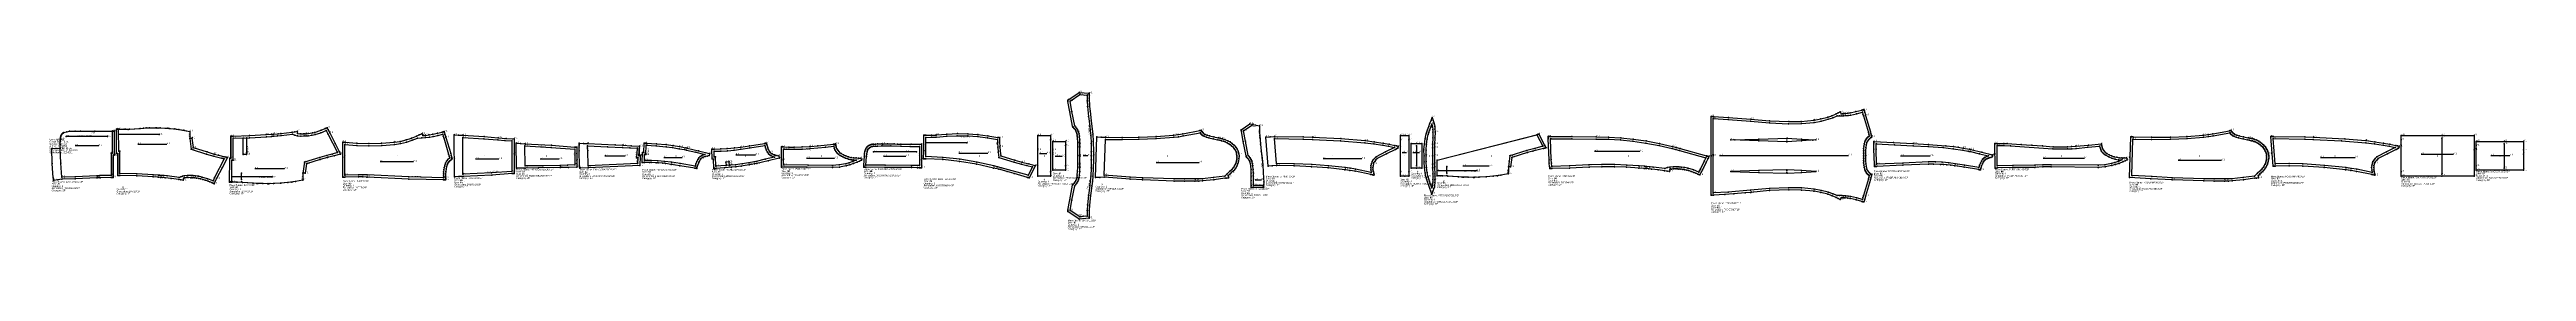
# Model space of a CAD drawing. Extents: x -10 to 11547, y -349 to 304.
import ezdxf

# ---------------------------------------------------------------- set-up
doc = ezdxf.new("R2010")
doc.units = 0

# ---------------------------------------------------------------- blocks, each defined once
blk = doc.blocks.new('DAV_BASSO_2P-S_38')
at = {"layer": '1'}
blk.add_lwpolyline([(-252.5, -54.1), (-252.73, -35.938), (-252.146, -18.1342), (-251.066, -6.7612), (-249.3, 3.6), (-246.759, 9.0213), (-243.9999, 12.9), (-239.6421, 17.073), (-235.7999, 19.6), (-221.6235, 23.3214), (-208.8999, 25.0999), (-182.3276, 26.38), (-158.3, 25.9999), (-90.9, 25.8998), (-10.2, 25.2998), (-5.2, 25.2558), (-0.2, 25.2119), (-0.2, -87.3), (-5.3, -87.3), (-5.3, -94.8921), (-5.3, -98.266), (-5.3, -101.6399), (-5.3, -105.0139), (-5.3, -108.3878), (-5.3, -111.7617), (-5.3, -115.1357), (-5.3, -118.5096), (-5.3, -121.8836), (-5.3, -125.2575), (-5.3, -128.6314), (-5.3, -132.0054), (-5.3, -135.3793), (-5.3, -138.7533), (-5.3, -142.1272), (-5.3, -145.5011), (-5.3, -148.875), (-5.3, -152.249), (-5.3, -155.623), (-5.3, -158.9969), (-5.3, -162.3708), (-5.3, -165.7448), (-5.3, -169.1187), (-5.3, -172.4926), (-5.3, -175.8666), (-5.3, -179.2405), (-5.3, -182.6144), (-5.3, -185.9883), (-5.3, -190.8835), (-5.3, -189.3623), (-10.1905, -190.9905), (-7.1523, -190.924), (-15.0811, -191.0976), (-66.8484, -192.3941), (-81.7452, -193.1846), (-81.7452, -193.1846), (-80.1878, -193.085), (-182.8986, -197.5955), (-244.53, -199.0859), (-244.8515, -199.1355), (-264.3398, -202.1375), (-284.1497, -205.1891), (-284.6994, -198.8805), (-285.249, -192.5719), (-290.0444, -126.2076), (-292.4915, -54.9226)], close=True, dxfattribs=at)
at = {"layer": '14'}
blk.add_lwpolyline([(-252.5, -54.1), (-252.7121, -38.6492), (-252.4, -23.2), (-251.7612, -13.0767), (-250.6, -3), (-249.95, 0.3), (-249.3, 3.6), (-248.1, 6.25), (-246.9, 8.9), (-245.5214, 10.9518), (-244, 12.9), (-242.3632, 14.7114), (-240.6, 16.4), (-238.2, 18), (-235.8, 19.6), (-222.5142, 23.1532), (-208.9, 25.1), (-183.6145, 26.3676), (-158.3, 26), (-90.9, 25.9), (-10.2, 25.3), (-10.2, -77.3), (-15.3, -77.3), (-15.3, -181.1001), (-67.2, -182.4), (-74.7543, -182.7185), (-82.3, -183.2), (-183.2, -187.6), (-245.3999, -189.1), (-250.1, -124.1)], close=True, dxfattribs=at)
at = {"layer": '2'}
for p in [(-249.95, 0.3), (-249.3, 3.6), (-249.3, 3.6), (-248.1, 6.25), (-246.9, 8.9), (-244, 12.9), (-243.9999, 12.9), (-240.6, 16.4), (-238.2, 18), (-235.8, 19.6), (-235.7999, 19.6), (-225, 0), (-208.9, 25.1), (-208.8999, 25.0999), (-158.3, 26), (-158.3, 25.9999), (-90.9, 25.9), (-90.9, 25.8998), (-32.8, 0), (-10.2, 25.3), (-10.2, 25.2998), (-5.2, 25.2558), (-0.2, 25.2119), (-292.4915, -54.9226), (-252.5, -54.1), (-252.5, -54.1), (-252.4, -23.2), (-252.146, -18.1342), (-250.6, -3), (-15.3, -77.3), (-10.2, -77.3), (-5.3, -87.3), (-0.2, -87.3), (-290.0444, -126.2076), (-285.249, -192.5719), (-284.6994, -198.8805), (-284.1497, -205.1891), (-264.3398, -202.1375), (-250.1, -124.1), (-245.3999, -189.1), (-244.53, -199.0859), (-183.2, -187.6), (-182.8986, -197.5955), (-82.3, -183.2), (-81.7452, -193.1846), (-67.2, -182.4), (-66.8484, -192.3941), (-15.3, -181.1001), (-15.0811, -191.0976), (-10.1905, -190.9905), (-5.3, -190.8835)]:
    blk.add_point(p, dxfattribs=at)
at = {"layer": '3'}
for p in [(-246.759, 9.0213), (-245.5214, 10.9518), (-242.3632, 14.7114), (-239.6421, 17.073), (-222.5142, 23.1532), (-221.6235, 23.3214), (-183.6145, 26.3676), (-182.3276, 26.38), (-252.73, -35.938), (-252.7121, -38.6492), (-251.7612, -13.0767), (-251.066, -6.7612), (-5.3, -94.8921), (-5.3, -98.266), (-5.3, -101.6399), (-5.3, -105.0139), (-5.3, -108.3878), (-5.3, -111.7617), (-5.3, -115.1357), (-244.8515, -199.1355), (-81.7452, -193.1846), (-80.1878, -193.085), (-74.7543, -182.7185), (-7.1523, -190.924), (-5.3, -118.5096), (-5.3, -121.8836), (-5.3, -125.2575), (-5.3, -128.6314), (-5.3, -132.0054), (-5.3, -135.3793), (-5.3, -138.7533), (-5.3, -142.1272), (-5.3, -145.5011), (-5.3, -148.875), (-5.3, -152.249), (-5.3, -155.623), (-5.3, -158.9969), (-5.3, -162.3708), (-5.3, -165.7448), (-5.3, -169.1187), (-5.3, -172.4926), (-5.3, -175.8666), (-5.3, -179.2405), (-5.3, -182.6144), (-5.3, -185.9883), (-5.3, -189.3623)]:
    blk.add_point(p, dxfattribs=at)
at = {"layer": '4'}
for p in [(-244.8515, -199.1355, 10), (-81.7452, -193.1846, 10)]:
    blk.add_point(p, dxfattribs=at)
at = {"layer": '5'}
blk.add_line((-32.8, 0), (-225, 0), dxfattribs=at)
at = {"layer": '7'}
blk.add_line((-183.1219, -42.002), (-73.1066, -42.002), dxfattribs=at)
at = {"layer": '8'}
blk.add_line((-32.8, 0), (-225, 0), dxfattribs=at)
blk.add_lwpolyline([(-32.8, 0), (-225, 0)], dxfattribs=at)
at = {"layer": '1'}
for s, p in [('Size: 38', (-292.4915, -225.1891)), ('Piece Name: DAV BASSO 2P', (-292.4915, -215.1891))]:
    blk.add_text(s, height=8, dxfattribs=at).set_placement(p)
at = {"layer": '19'}
blk.add_text('CENTRO DAVANTI', height=6, dxfattribs=at).set_placement((-173.5, 1.8))
for s, rotation, p in [('netto', 180, (-87.462, 20.1)), ('netto', -90.1846, (-241.3, -2.4)), ('TASCA', -90, (-17.8, -114.5))]:
    blk.add_text(s, height=6, rotation=rotation, dxfattribs=at).set_placement(p)
blk = doc.blocks.new('DAV_BASSO_2P-S_40')
at = {"layer": '1'}
blk.add_lwpolyline([(-252.5, -54.1), (-252.73, -35.938), (-252.146, -18.1342), (-251.066, -6.7612), (-249.3, 3.6), (-246.759, 9.0213), (-243.9999, 12.9), (-239.6421, 17.073), (-235.7999, 19.6), (-221.6235, 23.3214), (-208.8999, 25.0999), (-182.3276, 26.38), (-158.3, 25.9999), (-90.9, 25.8998), (-10.2, 25.2998), (-5.2, 25.2558), (-0.2, 25.2119), (-0.2, -87.3), (-5.3, -87.3), (-5.3, -94.8921), (-5.3, -98.266), (-5.3, -101.6399), (-5.3, -105.0139), (-5.3, -108.3878), (-5.3, -111.7617), (-5.3, -115.1357), (-5.3, -118.5096), (-5.3, -121.8836), (-5.3, -125.2575), (-5.3, -128.6314), (-5.3, -132.0054), (-5.3, -135.3793), (-5.3, -138.7533), (-5.3, -142.1272), (-5.3, -145.5011), (-5.3, -148.875), (-5.3, -152.249), (-5.3, -155.623), (-5.3, -158.9969), (-5.3, -162.3708), (-5.3, -165.7448), (-5.3, -169.1187), (-5.3, -172.4926), (-5.3, -175.8666), (-5.3, -179.2405), (-5.3, -182.6144), (-5.3, -185.9883), (-5.3, -190.8835), (-5.3, -189.3623), (-10.1905, -190.9905), (-7.1523, -190.924), (-15.0811, -191.0976), (-66.8484, -192.3941), (-81.7452, -193.1846), (-81.7452, -193.1846), (-80.1878, -193.085), (-182.8986, -197.5955), (-244.53, -199.0859), (-244.8515, -199.1355), (-264.3398, -202.1375), (-284.1497, -205.1891), (-284.6994, -198.8805), (-285.249, -192.5719), (-290.0444, -126.2076), (-292.4915, -54.9226)], close=True, dxfattribs=at)
at = {"layer": '14'}
blk.add_lwpolyline([(-252.5, -54.1), (-252.7121, -38.6492), (-252.4, -23.2), (-251.7612, -13.0767), (-250.6, -3), (-249.95, 0.3), (-249.3, 3.6), (-248.1, 6.25), (-246.9, 8.9), (-245.5214, 10.9518), (-244, 12.9), (-242.3632, 14.7114), (-240.6, 16.4), (-238.2, 18), (-235.8, 19.6), (-222.5142, 23.1532), (-208.9, 25.1), (-183.6145, 26.3676), (-158.3, 26), (-90.9, 25.9), (-10.2, 25.3), (-10.2, -77.3), (-15.3, -77.3), (-15.3, -181.1001), (-67.2, -182.4), (-74.7543, -182.7185), (-82.3, -183.2), (-183.2, -187.6), (-245.3999, -189.1), (-250.1, -124.1)], close=True, dxfattribs=at)
at = {"layer": '2'}
for p in [(-249.95, 0.3), (-249.3, 3.6), (-249.3, 3.6), (-248.1, 6.25), (-246.9, 8.9), (-244, 12.9), (-243.9999, 12.9), (-240.6, 16.4), (-238.2, 18), (-235.8, 19.6), (-235.7999, 19.6), (-225, 0), (-208.9, 25.1), (-208.8999, 25.0999), (-158.3, 26), (-158.3, 25.9999), (-90.9, 25.9), (-90.9, 25.8998), (-32.8, 0), (-10.2, 25.3), (-10.2, 25.2998), (-5.2, 25.2558), (-0.2, 25.2119), (-292.4915, -54.9226), (-252.5, -54.1), (-252.5, -54.1), (-252.4, -23.2), (-252.146, -18.1342), (-250.6, -3), (-15.3, -77.3), (-10.2, -77.3), (-5.3, -87.3), (-0.2, -87.3), (-290.0444, -126.2076), (-285.249, -192.5719), (-284.6994, -198.8805), (-284.1497, -205.1891), (-264.3398, -202.1375), (-250.1, -124.1), (-245.3999, -189.1), (-244.53, -199.0859), (-183.2, -187.6), (-182.8986, -197.5955), (-82.3, -183.2), (-81.7452, -193.1846), (-67.2, -182.4), (-66.8484, -192.3941), (-15.3, -181.1001), (-15.0811, -191.0976), (-10.1905, -190.9905), (-5.3, -190.8835)]:
    blk.add_point(p, dxfattribs=at)
at = {"layer": '3'}
for p in [(-246.759, 9.0213), (-245.5214, 10.9518), (-242.3632, 14.7114), (-239.6421, 17.073), (-222.5142, 23.1532), (-221.6235, 23.3214), (-183.6145, 26.3676), (-182.3276, 26.38), (-252.73, -35.938), (-252.7121, -38.6492), (-251.7612, -13.0767), (-251.066, -6.7612), (-5.3, -94.8921), (-5.3, -98.266), (-5.3, -101.6399), (-5.3, -105.0139), (-5.3, -108.3878), (-5.3, -111.7617), (-5.3, -115.1357), (-244.8515, -199.1355), (-81.7452, -193.1846), (-80.1878, -193.085), (-74.7543, -182.7185), (-7.1523, -190.924), (-5.3, -118.5096), (-5.3, -121.8836), (-5.3, -125.2575), (-5.3, -128.6314), (-5.3, -132.0054), (-5.3, -135.3793), (-5.3, -138.7533), (-5.3, -142.1272), (-5.3, -145.5011), (-5.3, -148.875), (-5.3, -152.249), (-5.3, -155.623), (-5.3, -158.9969), (-5.3, -162.3708), (-5.3, -165.7448), (-5.3, -169.1187), (-5.3, -172.4926), (-5.3, -175.8666), (-5.3, -179.2405), (-5.3, -182.6144), (-5.3, -185.9883), (-5.3, -189.3623)]:
    blk.add_point(p, dxfattribs=at)
at = {"layer": '4'}
for p in [(-244.8515, -199.1355, 10), (-81.7452, -193.1846, 10)]:
    blk.add_point(p, dxfattribs=at)
at = {"layer": '5'}
blk.add_line((-32.8, 0), (-225, 0), dxfattribs=at)
at = {"layer": '7'}
blk.add_line((-183.1219, -42.002), (-73.1066, -42.002), dxfattribs=at)
at = {"layer": '8'}
blk.add_line((-32.8, 0), (-225, 0), dxfattribs=at)
blk.add_lwpolyline([(-32.8, 0), (-225, 0)], dxfattribs=at)
at = {"layer": '1'}
for s, p in [('Size: 40', (-292.4915, -225.1891)), ('Piece Name: DAV BASSO 2P', (-292.4915, -215.1891))]:
    blk.add_text(s, height=8, dxfattribs=at).set_placement(p)
at = {"layer": '19'}
blk.add_text('CENTRO DAVANTI', height=6, dxfattribs=at).set_placement((-173.5, 1.8))
for s, rotation, p in [('netto', 180, (-87.462, 20.1)), ('netto', -90.1846, (-241.3, -2.4)), ('TASCA', -90, (-17.8, -114.5))]:
    blk.add_text(s, height=6, rotation=rotation, dxfattribs=at).set_placement(p)
blk = doc.blocks.new('DAV_BASSO_2P-S_42')
at = {"layer": '1'}
blk.add_lwpolyline([(-252.5, -54.0999), (-252.73, -35.938), (-252.146, -18.134), (-251.066, -6.761), (-249.3, 3.6), (-246.759, 9.021), (-244, 12.9), (-239.642, 17.073), (-235.8, 19.6), (-221.624, 23.321), (-208.9, 25.1), (-182.328, 26.38), (-158.3, 26), (-90.9, 25.9), (-10.1999, 25.3), (-5.2, 25.256), (-0.2, 25.212), (-0.2, -87.3), (-5.3, -87.3), (-5.3, -94.892), (-5.3, -98.266), (-5.3, -101.64), (-5.3, -105.014), (-5.3, -108.388), (-5.3, -111.762), (-5.3, -115.136), (-5.3, -118.51), (-5.3, -121.883), (-5.3, -125.257), (-5.3, -128.631), (-5.3, -132.005), (-5.3, -135.379), (-5.3, -138.753), (-5.3, -142.127), (-5.3, -145.501), (-5.3, -148.875), (-5.3, -152.249), (-5.3, -155.623), (-5.3, -158.997), (-5.3, -162.371), (-5.3, -165.745), (-5.3, -169.119), (-5.3, -172.493), (-5.3, -175.866), (-5.3, -179.24), (-5.3, -182.614), (-5.3, -185.988), (-5.3, -190.883), (-5.3, -189.362), (-10.191, -190.991), (-7.152, -190.924), (-15.081, -191.098), (-66.848, -192.394), (-81.745, -193.185), (-81.7447, -193.185), (-80.188, -193.085), (-182.899, -197.595), (-244.53, -199.086), (-244.851, -199.135), (-264.34, -202.138), (-284.15, -205.189), (-284.699, -198.881), (-285.249, -192.572), (-290.044, -126.208), (-292.492, -54.923)], close=True, dxfattribs=at)
at = {"layer": '14'}
blk.add_lwpolyline([(-252.5, -54.1), (-252.712, -38.649), (-252.4, -23.2), (-251.761, -13.077), (-250.6, -3), (-249.95, 0.3), (-249.3, 3.6), (-248.1, 6.25), (-246.9, 8.9), (-245.521, 10.952), (-244, 12.9), (-242.363, 14.711), (-240.6, 16.4), (-238.2, 18), (-235.8, 19.6), (-222.514, 23.153), (-208.9, 25.1), (-183.615, 26.368), (-158.3, 26), (-90.9, 25.9), (-10.2, 25.3), (-10.2, -77.3), (-15.3, -77.3), (-15.3, -181.1), (-67.2, -182.4), (-74.754, -182.718), (-82.3, -183.2), (-183.2, -187.6), (-245.4, -189.1), (-250.1, -124.1)], close=True, dxfattribs=at)
at = {"layer": '2'}
for p in [(-249.95, 0.3), (-249.3, 3.6), (-249.3, 3.6), (-248.1, 6.25), (-246.9, 8.9), (-244, 12.9), (-244, 12.9), (-240.6, 16.4), (-238.2, 18), (-235.8, 19.6), (-235.8, 19.6), (-225, 0), (-208.9, 25.1), (-208.9, 25.1), (-158.3, 26), (-158.3, 26), (-90.9, 25.9), (-90.9, 25.9), (-32.8, 0), (-10.2, 25.3), (-10.1999, 25.3), (-5.2, 25.256), (-0.2, 25.212), (-292.492, -54.923), (-252.5, -54.0999), (-252.5, -54.1), (-252.4, -23.2), (-252.146, -18.134), (-250.6, -3), (-15.3, -77.3), (-10.2, -77.3), (-5.3, -87.3), (-0.2, -87.3), (-290.044, -126.208), (-285.249, -192.572), (-284.699, -198.881), (-284.15, -205.189), (-264.34, -202.138), (-250.1, -124.1), (-245.4, -189.1), (-244.53, -199.086), (-183.2, -187.6), (-182.899, -197.595), (-82.3, -183.2), (-81.745, -193.185), (-67.2, -182.4), (-66.848, -192.394), (-15.3, -181.1), (-15.081, -191.098), (-10.191, -190.991), (-5.3, -190.883)]:
    blk.add_point(p, dxfattribs=at)
at = {"layer": '3'}
for p in [(-246.759, 9.021), (-245.521, 10.952), (-242.363, 14.711), (-239.642, 17.073), (-222.514, 23.153), (-221.624, 23.321), (-183.615, 26.368), (-182.328, 26.38), (-252.73, -35.938), (-252.712, -38.649), (-251.761, -13.077), (-251.066, -6.761), (-5.3, -94.892), (-5.3, -98.266), (-5.3, -101.64), (-5.3, -105.014), (-5.3, -108.388), (-5.3, -111.762), (-5.3, -115.136), (-244.851, -199.135), (-81.7447, -193.185), (-80.188, -193.085), (-74.754, -182.718), (-7.152, -190.924), (-5.3, -118.51), (-5.3, -121.883), (-5.3, -125.257), (-5.3, -128.631), (-5.3, -132.005), (-5.3, -135.379), (-5.3, -138.753), (-5.3, -142.127), (-5.3, -145.501), (-5.3, -148.875), (-5.3, -152.249), (-5.3, -155.623), (-5.3, -158.997), (-5.3, -162.371), (-5.3, -165.745), (-5.3, -169.119), (-5.3, -172.493), (-5.3, -175.866), (-5.3, -179.24), (-5.3, -182.614), (-5.3, -185.988), (-5.3, -189.362)]:
    blk.add_point(p, dxfattribs=at)
at = {"layer": '4'}
for p in [(-244.851, -199.135, 10), (-81.7447, -193.185, 10)]:
    blk.add_point(p, dxfattribs=at)
at = {"layer": '5'}
blk.add_line((-32.8, 0), (-225, 0), dxfattribs=at)
at = {"layer": '7'}
blk.add_line((-183.122, -42.002), (-73.107, -42.002), dxfattribs=at)
at = {"layer": '8'}
blk.add_line((-32.8, 0), (-225, 0), dxfattribs=at)
blk.add_lwpolyline([(-32.8, 0), (-225, 0)], dxfattribs=at)
at = {"layer": '1'}
for s, p in [('# 1', (-0.2, 25.212)), ('# 1', (-292.492, -54.923)), ('# 2', (-252.5, -54.0999)), ('# 1', (-5.3, -87.3)), ('# 1', (-0.2, -87.3)), ('Size: 42', (-292.4915, -225.1891)), ('Quantity: 1', (-292.4915, -235.1891)), ('Piece Name: DAV BASSO 2P', (-292.4915, -215.1891)), ('# 1', (-284.15, -205.189)), ('# 1', (-244.851, -199.135)), ('# 3', (-81.7447, -193.185)), ('# 1', (-5.3, -190.883)), ('Annotation: DAVBASSO2P', (-292.4915, -245.1891)), ('Category: 2P', (-292.4915, -255.1891))]:
    blk.add_text(s, height=8, dxfattribs=at).set_placement(p)
at = {"layer": '14'}
for p in [(-10.2, 25.3), (-252.5, -54.1), (-15.3, -77.3), (-10.2, -77.3), (-245.4, -189.1), (-15.3, -181.1)]:
    blk.add_text('# 1', height=8, dxfattribs=at).set_placement(p)
at = {"layer": '19'}
blk.add_text('CENTRO DAVANTI', height=6, dxfattribs=at).set_placement((-173.5, 1.8))
for s, rotation, p in [('netto', 180, (-87.462, 20.1)), ('netto', -90.1846, (-241.3, -2.4)), ('TASCA', -90, (-17.8, -114.5))]:
    blk.add_text(s, height=6, rotation=rotation, dxfattribs=at).set_placement(p)
at = {"layer": '2'}
for s, p in [('# 1', (-225, 0)), ('# 1', (-32.8, 0)), ('# 1', (-10.2, 25.3)), ('# 1', (-0.2, 25.212)), ('# 1', (-292.492, -54.923)), ('# 2', (-252.5, -54.0999)), ('# 1', (-252.5, -54.1)), ('# 1', (-15.3, -77.3)), ('# 1', (-10.2, -77.3)), ('# 1', (-5.3, -87.3)), ('# 1', (-0.2, -87.3)), ('# 1', (-284.15, -205.189)), ('# 1', (-245.4, -189.1)), ('# 1', (-15.3, -181.1)), ('# 1', (-5.3, -190.883))]:
    blk.add_text(s, height=8, dxfattribs=at).set_placement(p)
at = {"layer": '3'}
for s, p in [('# 1', (-244.851, -199.135)), ('# 3', (-81.7447, -193.185))]:
    blk.add_text(s, height=8, dxfattribs=at).set_placement(p)
at = {"layer": '4'}
for s, p in [('# 1', (-244.851, -199.135)), ('# 3', (-81.7447, -193.185))]:
    blk.add_text(s, height=8, dxfattribs=at).set_placement(p)
at = {"layer": '5'}
for p in [(-225, 0), (-32.8, 0)]:
    blk.add_text('# 1', height=8, dxfattribs=at).set_placement(p)
at = {"layer": '7'}
for p in [(-183.122, -42.002), (-73.107, -42.002)]:
    blk.add_text('# 1', height=8, dxfattribs=at).set_placement(p)
at = {"layer": '8'}
for p in [(-225, 0), (-225, 0), (-32.8, 0), (-32.8, 0)]:
    blk.add_text('# 1', height=8, dxfattribs=at).set_placement(p)
blk = doc.blocks.new('DAV_BASSO_2P-S_44')
at = {"layer": '1'}
blk.add_lwpolyline([(-252.5, -54.1), (-252.73, -35.938), (-252.146, -18.1342), (-251.066, -6.7612), (-249.3, 3.6), (-246.759, 9.0213), (-243.9999, 12.9), (-239.6421, 17.073), (-235.7999, 19.6), (-221.6235, 23.3214), (-208.8999, 25.0999), (-182.3276, 26.38), (-158.3, 25.9999), (-90.9, 25.8998), (-10.2, 25.2998), (-5.2, 25.2558), (-0.2, 25.2119), (-0.2, -87.3), (-5.3, -87.3), (-5.3, -94.8921), (-5.3, -98.266), (-5.3, -101.6399), (-5.3, -105.0139), (-5.3, -108.3878), (-5.3, -111.7617), (-5.3, -115.1357), (-5.3, -118.5096), (-5.3, -121.8836), (-5.3, -125.2575), (-5.3, -128.6314), (-5.3, -132.0054), (-5.3, -135.3793), (-5.3, -138.7533), (-5.3, -142.1272), (-5.3, -145.5011), (-5.3, -148.875), (-5.3, -152.249), (-5.3, -155.623), (-5.3, -158.9969), (-5.3, -162.3708), (-5.3, -165.7448), (-5.3, -169.1187), (-5.3, -172.4926), (-5.3, -175.8666), (-5.3, -179.2405), (-5.3, -182.6144), (-5.3, -185.9883), (-5.3, -190.8835), (-5.3, -189.3623), (-10.1905, -190.9905), (-7.1523, -190.924), (-15.0811, -191.0976), (-66.8484, -192.3941), (-81.7452, -193.1846), (-81.7452, -193.1846), (-80.1878, -193.085), (-182.8986, -197.5955), (-244.53, -199.0859), (-244.8515, -199.1355), (-264.3398, -202.1375), (-284.1497, -205.1891), (-284.6994, -198.8805), (-285.249, -192.5719), (-290.0444, -126.2076), (-292.4915, -54.9226)], close=True, dxfattribs=at)
at = {"layer": '14'}
blk.add_lwpolyline([(-252.5, -54.1), (-252.7121, -38.6492), (-252.4, -23.2), (-251.7612, -13.0767), (-250.6, -3), (-249.95, 0.3), (-249.3, 3.6), (-248.1, 6.25), (-246.9, 8.9), (-245.5214, 10.9518), (-244, 12.9), (-242.3632, 14.7114), (-240.6, 16.4), (-238.2, 18), (-235.8, 19.6), (-222.5142, 23.1532), (-208.9, 25.1), (-183.6145, 26.3676), (-158.3, 26), (-90.9, 25.9), (-10.2, 25.3), (-10.2, -77.3), (-15.3, -77.3), (-15.3, -181.1001), (-67.2, -182.4), (-74.7543, -182.7185), (-82.3, -183.2), (-183.2, -187.6), (-245.3999, -189.1), (-250.1, -124.1)], close=True, dxfattribs=at)
at = {"layer": '2'}
for p in [(-249.95, 0.3), (-249.3, 3.6), (-249.3, 3.6), (-248.1, 6.25), (-246.9, 8.9), (-244, 12.9), (-243.9999, 12.9), (-240.6, 16.4), (-238.2, 18), (-235.8, 19.6), (-235.7999, 19.6), (-225, 0), (-208.9, 25.1), (-208.8999, 25.0999), (-158.3, 26), (-158.3, 25.9999), (-90.9, 25.9), (-90.9, 25.8998), (-32.8, 0), (-10.2, 25.3), (-10.2, 25.2998), (-5.2, 25.2558), (-0.2, 25.2119), (-292.4915, -54.9226), (-252.5, -54.1), (-252.5, -54.1), (-252.4, -23.2), (-252.146, -18.1342), (-250.6, -3), (-15.3, -77.3), (-10.2, -77.3), (-5.3, -87.3), (-0.2, -87.3), (-290.0444, -126.2076), (-285.249, -192.5719), (-284.6994, -198.8805), (-284.1497, -205.1891), (-264.3398, -202.1375), (-250.1, -124.1), (-245.3999, -189.1), (-244.53, -199.0859), (-183.2, -187.6), (-182.8986, -197.5955), (-82.3, -183.2), (-81.7452, -193.1846), (-67.2, -182.4), (-66.8484, -192.3941), (-15.3, -181.1001), (-15.0811, -191.0976), (-10.1905, -190.9905), (-5.3, -190.8835)]:
    blk.add_point(p, dxfattribs=at)
at = {"layer": '3'}
for p in [(-246.759, 9.0213), (-245.5214, 10.9518), (-242.3632, 14.7114), (-239.6421, 17.073), (-222.5142, 23.1532), (-221.6235, 23.3214), (-183.6145, 26.3676), (-182.3276, 26.38), (-252.73, -35.938), (-252.7121, -38.6492), (-251.7612, -13.0767), (-251.066, -6.7612), (-5.3, -94.8921), (-5.3, -98.266), (-5.3, -101.6399), (-5.3, -105.0139), (-5.3, -108.3878), (-5.3, -111.7617), (-5.3, -115.1357), (-244.8515, -199.1355), (-81.7452, -193.1846), (-80.1878, -193.085), (-74.7543, -182.7185), (-7.1523, -190.924), (-5.3, -118.5096), (-5.3, -121.8836), (-5.3, -125.2575), (-5.3, -128.6314), (-5.3, -132.0054), (-5.3, -135.3793), (-5.3, -138.7533), (-5.3, -142.1272), (-5.3, -145.5011), (-5.3, -148.875), (-5.3, -152.249), (-5.3, -155.623), (-5.3, -158.9969), (-5.3, -162.3708), (-5.3, -165.7448), (-5.3, -169.1187), (-5.3, -172.4926), (-5.3, -175.8666), (-5.3, -179.2405), (-5.3, -182.6144), (-5.3, -185.9883), (-5.3, -189.3623)]:
    blk.add_point(p, dxfattribs=at)
at = {"layer": '4'}
for p in [(-244.8515, -199.1355, 10), (-81.7452, -193.1846, 10)]:
    blk.add_point(p, dxfattribs=at)
at = {"layer": '5'}
blk.add_line((-32.8, 0), (-225, 0), dxfattribs=at)
at = {"layer": '7'}
blk.add_line((-183.1219, -42.002), (-73.1066, -42.002), dxfattribs=at)
at = {"layer": '8'}
blk.add_line((-32.8, 0), (-225, 0), dxfattribs=at)
blk.add_lwpolyline([(-32.8, 0), (-225, 0)], dxfattribs=at)
at = {"layer": '1'}
for s, p in [('Size: 44', (-292.4915, -225.1891)), ('Piece Name: DAV BASSO 2P', (-292.4915, -215.1891))]:
    blk.add_text(s, height=8, dxfattribs=at).set_placement(p)
at = {"layer": '19'}
blk.add_text('CENTRO DAVANTI', height=6, dxfattribs=at).set_placement((-173.5, 1.8))
for s, rotation, p in [('netto', 180, (-87.462, 20.1)), ('netto', -90.1846, (-241.3, -2.4)), ('TASCA', -90, (-17.8, -114.5))]:
    blk.add_text(s, height=6, rotation=rotation, dxfattribs=at).set_placement(p)
blk = doc.blocks.new('DAV_BASSO_2P-S_46')
at = {"layer": '1'}
blk.add_lwpolyline([(-252.5, -54.1), (-252.73, -35.938), (-252.146, -18.1342), (-251.066, -6.7612), (-249.3, 3.6), (-246.759, 9.0213), (-243.9999, 12.9), (-239.6421, 17.073), (-235.7999, 19.6), (-221.6235, 23.3214), (-208.8999, 25.0999), (-182.3276, 26.38), (-158.3, 25.9999), (-90.9, 25.8998), (-10.2, 25.2998), (-5.2, 25.2558), (-0.2, 25.2119), (-0.2, -87.3), (-5.3, -87.3), (-5.3, -94.8921), (-5.3, -98.266), (-5.3, -101.6399), (-5.3, -105.0139), (-5.3, -108.3878), (-5.3, -111.7617), (-5.3, -115.1357), (-5.3, -118.5096), (-5.3, -121.8836), (-5.3, -125.2575), (-5.3, -128.6314), (-5.3, -132.0054), (-5.3, -135.3793), (-5.3, -138.7533), (-5.3, -142.1272), (-5.3, -145.5011), (-5.3, -148.875), (-5.3, -152.249), (-5.3, -155.623), (-5.3, -158.9969), (-5.3, -162.3708), (-5.3, -165.7448), (-5.3, -169.1187), (-5.3, -172.4926), (-5.3, -175.8666), (-5.3, -179.2405), (-5.3, -182.6144), (-5.3, -185.9883), (-5.3, -190.8835), (-5.3, -189.3623), (-10.1905, -190.9905), (-7.1523, -190.924), (-15.0811, -191.0976), (-66.8484, -192.3941), (-81.7452, -193.1846), (-81.7452, -193.1846), (-80.1878, -193.085), (-182.8986, -197.5955), (-244.53, -199.0859), (-244.8515, -199.1355), (-264.3398, -202.1375), (-284.1497, -205.1891), (-284.6994, -198.8805), (-285.249, -192.5719), (-290.0444, -126.2076), (-292.4915, -54.9226)], close=True, dxfattribs=at)
at = {"layer": '14'}
blk.add_lwpolyline([(-252.5, -54.1), (-252.7121, -38.6492), (-252.4, -23.2), (-251.7612, -13.0767), (-250.6, -3), (-249.95, 0.3), (-249.3, 3.6), (-248.1, 6.25), (-246.9, 8.9), (-245.5214, 10.9518), (-244, 12.9), (-242.3632, 14.7114), (-240.6, 16.4), (-238.2, 18), (-235.8, 19.6), (-222.5142, 23.1532), (-208.9, 25.1), (-183.6145, 26.3676), (-158.3, 26), (-90.9, 25.9), (-10.2, 25.3), (-10.2, -77.3), (-15.3, -77.3), (-15.3, -181.1001), (-67.2, -182.4), (-74.7543, -182.7185), (-82.3, -183.2), (-183.2, -187.6), (-245.3999, -189.1), (-250.1, -124.1)], close=True, dxfattribs=at)
at = {"layer": '2'}
for p in [(-249.95, 0.3), (-249.3, 3.6), (-249.3, 3.6), (-248.1, 6.25), (-246.9, 8.9), (-244, 12.9), (-243.9999, 12.9), (-240.6, 16.4), (-238.2, 18), (-235.8, 19.6), (-235.7999, 19.6), (-225, 0), (-208.9, 25.1), (-208.8999, 25.0999), (-158.3, 26), (-158.3, 25.9999), (-90.9, 25.9), (-90.9, 25.8998), (-32.8, 0), (-10.2, 25.3), (-10.2, 25.2998), (-5.2, 25.2558), (-0.2, 25.2119), (-292.4915, -54.9226), (-252.5, -54.1), (-252.5, -54.1), (-252.4, -23.2), (-252.146, -18.1342), (-250.6, -3), (-15.3, -77.3), (-10.2, -77.3), (-5.3, -87.3), (-0.2, -87.3), (-290.0444, -126.2076), (-285.249, -192.5719), (-284.6994, -198.8805), (-284.1497, -205.1891), (-264.3398, -202.1375), (-250.1, -124.1), (-245.3999, -189.1), (-244.53, -199.0859), (-183.2, -187.6), (-182.8986, -197.5955), (-82.3, -183.2), (-81.7452, -193.1846), (-67.2, -182.4), (-66.8484, -192.3941), (-15.3, -181.1001), (-15.0811, -191.0976), (-10.1905, -190.9905), (-5.3, -190.8835)]:
    blk.add_point(p, dxfattribs=at)
at = {"layer": '3'}
for p in [(-246.759, 9.0213), (-245.5214, 10.9518), (-242.3632, 14.7114), (-239.6421, 17.073), (-222.5142, 23.1532), (-221.6235, 23.3214), (-183.6145, 26.3676), (-182.3276, 26.38), (-252.73, -35.938), (-252.7121, -38.6492), (-251.7612, -13.0767), (-251.066, -6.7612), (-5.3, -94.8921), (-5.3, -98.266), (-5.3, -101.6399), (-5.3, -105.0139), (-5.3, -108.3878), (-5.3, -111.7617), (-5.3, -115.1357), (-244.8515, -199.1355), (-81.7452, -193.1846), (-80.1878, -193.085), (-74.7543, -182.7185), (-7.1523, -190.924), (-5.3, -118.5096), (-5.3, -121.8836), (-5.3, -125.2575), (-5.3, -128.6314), (-5.3, -132.0054), (-5.3, -135.3793), (-5.3, -138.7533), (-5.3, -142.1272), (-5.3, -145.5011), (-5.3, -148.875), (-5.3, -152.249), (-5.3, -155.623), (-5.3, -158.9969), (-5.3, -162.3708), (-5.3, -165.7448), (-5.3, -169.1187), (-5.3, -172.4926), (-5.3, -175.8666), (-5.3, -179.2405), (-5.3, -182.6144), (-5.3, -185.9883), (-5.3, -189.3623)]:
    blk.add_point(p, dxfattribs=at)
at = {"layer": '4'}
for p in [(-244.8515, -199.1355, 10), (-81.7452, -193.1846, 10)]:
    blk.add_point(p, dxfattribs=at)
at = {"layer": '5'}
blk.add_line((-32.8, 0), (-225, 0), dxfattribs=at)
at = {"layer": '7'}
blk.add_line((-183.1219, -42.002), (-73.1066, -42.002), dxfattribs=at)
at = {"layer": '8'}
blk.add_line((-32.8, 0), (-225, 0), dxfattribs=at)
blk.add_lwpolyline([(-32.8, 0), (-225, 0)], dxfattribs=at)
at = {"layer": '1'}
for s, p in [('Size: 46', (-292.4915, -225.1891)), ('Piece Name: DAV BASSO 2P', (-292.4915, -215.1891))]:
    blk.add_text(s, height=8, dxfattribs=at).set_placement(p)
at = {"layer": '19'}
blk.add_text('CENTRO DAVANTI', height=6, dxfattribs=at).set_placement((-173.5, 1.8))
for s, rotation, p in [('netto', 180, (-87.462, 20.1)), ('netto', -90.1846, (-241.3, -2.4)), ('TASCA', -90, (-17.8, -114.5))]:
    blk.add_text(s, height=6, rotation=rotation, dxfattribs=at).set_placement(p)
blk = doc.blocks.new('DAV_BASSO_2P-S_48')
at = {"layer": '1'}
blk.add_lwpolyline([(-252.5, -54.1), (-252.73, -35.938), (-252.146, -18.1342), (-251.066, -6.7612), (-249.3, 3.6), (-246.759, 9.0213), (-243.9999, 12.9), (-239.6421, 17.073), (-235.7999, 19.6), (-221.6235, 23.3214), (-208.8999, 25.0999), (-182.3276, 26.38), (-158.3, 25.9999), (-90.9, 25.8998), (-10.2, 25.2998), (-5.2, 25.2558), (-0.2, 25.2119), (-0.2, -87.3), (-5.3, -87.3), (-5.3, -94.8921), (-5.3, -98.266), (-5.3, -101.6399), (-5.3, -105.0139), (-5.3, -108.3878), (-5.3, -111.7617), (-5.3, -115.1357), (-5.3, -118.5096), (-5.3, -121.8836), (-5.3, -125.2575), (-5.3, -128.6314), (-5.3, -132.0054), (-5.3, -135.3793), (-5.3, -138.7533), (-5.3, -142.1272), (-5.3, -145.5011), (-5.3, -148.875), (-5.3, -152.249), (-5.3, -155.623), (-5.3, -158.9969), (-5.3, -162.3708), (-5.3, -165.7448), (-5.3, -169.1187), (-5.3, -172.4926), (-5.3, -175.8666), (-5.3, -179.2405), (-5.3, -182.6144), (-5.3, -185.9883), (-5.3, -190.8835), (-5.3, -189.3623), (-10.1905, -190.9905), (-7.1523, -190.924), (-15.0811, -191.0976), (-66.8484, -192.3941), (-81.7452, -193.1846), (-81.7452, -193.1846), (-80.1878, -193.085), (-182.8986, -197.5955), (-244.53, -199.0859), (-244.8515, -199.1355), (-264.3398, -202.1375), (-284.1497, -205.1891), (-284.6994, -198.8805), (-285.249, -192.5719), (-290.0444, -126.2076), (-292.4915, -54.9226)], close=True, dxfattribs=at)
at = {"layer": '14'}
blk.add_lwpolyline([(-252.5, -54.1), (-252.7121, -38.6492), (-252.4, -23.2), (-251.7612, -13.0767), (-250.6, -3), (-249.95, 0.3), (-249.3, 3.6), (-248.1, 6.25), (-246.9, 8.9), (-245.5214, 10.9518), (-244, 12.9), (-242.3632, 14.7114), (-240.6, 16.4), (-238.2, 18), (-235.8, 19.6), (-222.5142, 23.1532), (-208.9, 25.1), (-183.6145, 26.3676), (-158.3, 26), (-90.9, 25.9), (-10.2, 25.3), (-10.2, -77.3), (-15.3, -77.3), (-15.3, -181.1001), (-67.2, -182.4), (-74.7543, -182.7185), (-82.3, -183.2), (-183.2, -187.6), (-245.3999, -189.1), (-250.1, -124.1)], close=True, dxfattribs=at)
at = {"layer": '2'}
for p in [(-249.95, 0.3), (-249.3, 3.6), (-249.3, 3.6), (-248.1, 6.25), (-246.9, 8.9), (-244, 12.9), (-243.9999, 12.9), (-240.6, 16.4), (-238.2, 18), (-235.8, 19.6), (-235.7999, 19.6), (-225, 0), (-208.9, 25.1), (-208.8999, 25.0999), (-158.3, 26), (-158.3, 25.9999), (-90.9, 25.9), (-90.9, 25.8998), (-32.8, 0), (-10.2, 25.3), (-10.2, 25.2998), (-5.2, 25.2558), (-0.2, 25.2119), (-292.4915, -54.9226), (-252.5, -54.1), (-252.5, -54.1), (-252.4, -23.2), (-252.146, -18.1342), (-250.6, -3), (-15.3, -77.3), (-10.2, -77.3), (-5.3, -87.3), (-0.2, -87.3), (-290.0444, -126.2076), (-285.249, -192.5719), (-284.6994, -198.8805), (-284.1497, -205.1891), (-264.3398, -202.1375), (-250.1, -124.1), (-245.3999, -189.1), (-244.53, -199.0859), (-183.2, -187.6), (-182.8986, -197.5955), (-82.3, -183.2), (-81.7452, -193.1846), (-67.2, -182.4), (-66.8484, -192.3941), (-15.3, -181.1001), (-15.0811, -191.0976), (-10.1905, -190.9905), (-5.3, -190.8835)]:
    blk.add_point(p, dxfattribs=at)
at = {"layer": '3'}
for p in [(-246.759, 9.0213), (-245.5214, 10.9518), (-242.3632, 14.7114), (-239.6421, 17.073), (-222.5142, 23.1532), (-221.6235, 23.3214), (-183.6145, 26.3676), (-182.3276, 26.38), (-252.73, -35.938), (-252.7121, -38.6492), (-251.7612, -13.0767), (-251.066, -6.7612), (-5.3, -94.8921), (-5.3, -98.266), (-5.3, -101.6399), (-5.3, -105.0139), (-5.3, -108.3878), (-5.3, -111.7617), (-5.3, -115.1357), (-244.8515, -199.1355), (-81.7452, -193.1846), (-80.1878, -193.085), (-74.7543, -182.7185), (-7.1523, -190.924), (-5.3, -118.5096), (-5.3, -121.8836), (-5.3, -125.2575), (-5.3, -128.6314), (-5.3, -132.0054), (-5.3, -135.3793), (-5.3, -138.7533), (-5.3, -142.1272), (-5.3, -145.5011), (-5.3, -148.875), (-5.3, -152.249), (-5.3, -155.623), (-5.3, -158.9969), (-5.3, -162.3708), (-5.3, -165.7448), (-5.3, -169.1187), (-5.3, -172.4926), (-5.3, -175.8666), (-5.3, -179.2405), (-5.3, -182.6144), (-5.3, -185.9883), (-5.3, -189.3623)]:
    blk.add_point(p, dxfattribs=at)
at = {"layer": '4'}
for p in [(-244.8515, -199.1355, 10), (-81.7452, -193.1846, 10)]:
    blk.add_point(p, dxfattribs=at)
at = {"layer": '5'}
blk.add_line((-32.8, 0), (-225, 0), dxfattribs=at)
at = {"layer": '7'}
blk.add_line((-183.1219, -42.002), (-73.1066, -42.002), dxfattribs=at)
at = {"layer": '8'}
blk.add_line((-32.8, 0), (-225, 0), dxfattribs=at)
blk.add_lwpolyline([(-32.8, 0), (-225, 0)], dxfattribs=at)
at = {"layer": '1'}
for s, p in [('Size: 48', (-292.4915, -225.1891)), ('Piece Name: DAV BASSO 2P', (-292.4915, -215.1891))]:
    blk.add_text(s, height=8, dxfattribs=at).set_placement(p)
at = {"layer": '19'}
blk.add_text('CENTRO DAVANTI', height=6, dxfattribs=at).set_placement((-173.5, 1.8))
for s, rotation, p in [('netto', 180, (-87.462, 20.1)), ('netto', -90.1846, (-241.3, -2.4)), ('TASCA', -90, (-17.8, -114.5))]:
    blk.add_text(s, height=6, rotation=rotation, dxfattribs=at).set_placement(p)
blk = doc.blocks.new('DAV_BASSO_2P-S_50')
at = {"layer": '1'}
blk.add_lwpolyline([(-252.5, -54.1), (-252.73, -35.938), (-252.146, -18.1342), (-251.066, -6.7612), (-249.3, 3.6), (-246.759, 9.0213), (-243.9999, 12.9), (-239.6421, 17.073), (-235.7999, 19.6), (-221.6235, 23.3214), (-208.8999, 25.0999), (-182.3276, 26.38), (-158.3, 25.9999), (-90.9, 25.8998), (-10.2, 25.2998), (-5.2, 25.2558), (-0.2, 25.2119), (-0.2, -87.3), (-5.3, -87.3), (-5.3, -94.8921), (-5.3, -98.266), (-5.3, -101.6399), (-5.3, -105.0139), (-5.3, -108.3878), (-5.3, -111.7617), (-5.3, -115.1357), (-5.3, -118.5096), (-5.3, -121.8836), (-5.3, -125.2575), (-5.3, -128.6314), (-5.3, -132.0054), (-5.3, -135.3793), (-5.3, -138.7533), (-5.3, -142.1272), (-5.3, -145.5011), (-5.3, -148.875), (-5.3, -152.249), (-5.3, -155.623), (-5.3, -158.9969), (-5.3, -162.3708), (-5.3, -165.7448), (-5.3, -169.1187), (-5.3, -172.4926), (-5.3, -175.8666), (-5.3, -179.2405), (-5.3, -182.6144), (-5.3, -185.9883), (-5.3, -190.8835), (-5.3, -189.3623), (-10.1905, -190.9905), (-7.1523, -190.924), (-15.0811, -191.0976), (-66.8484, -192.3941), (-81.7452, -193.1846), (-81.7452, -193.1846), (-80.1878, -193.085), (-182.8986, -197.5955), (-244.53, -199.0859), (-244.8515, -199.1355), (-264.3398, -202.1375), (-284.1497, -205.1891), (-284.6994, -198.8805), (-285.249, -192.5719), (-290.0444, -126.2076), (-292.4915, -54.9226)], close=True, dxfattribs=at)
at = {"layer": '14'}
blk.add_lwpolyline([(-252.5, -54.1), (-252.7121, -38.6492), (-252.4, -23.2), (-251.7612, -13.0767), (-250.6, -3), (-249.95, 0.3), (-249.3, 3.6), (-248.1, 6.25), (-246.9, 8.9), (-245.5214, 10.9518), (-244, 12.9), (-242.3632, 14.7114), (-240.6, 16.4), (-238.2, 18), (-235.8, 19.6), (-222.5142, 23.1532), (-208.9, 25.1), (-183.6145, 26.3676), (-158.3, 26), (-90.9, 25.9), (-10.2, 25.3), (-10.2, -77.3), (-15.3, -77.3), (-15.3, -181.1001), (-67.2, -182.4), (-74.7543, -182.7185), (-82.3, -183.2), (-183.2, -187.6), (-245.3999, -189.1), (-250.1, -124.1)], close=True, dxfattribs=at)
at = {"layer": '2'}
for p in [(-249.95, 0.3), (-249.3, 3.6), (-249.3, 3.6), (-248.1, 6.25), (-246.9, 8.9), (-244, 12.9), (-243.9999, 12.9), (-240.6, 16.4), (-238.2, 18), (-235.8, 19.6), (-235.7999, 19.6), (-225, 0), (-208.9, 25.1), (-208.8999, 25.0999), (-158.3, 26), (-158.3, 25.9999), (-90.9, 25.9), (-90.9, 25.8998), (-32.8, 0), (-10.2, 25.3), (-10.2, 25.2998), (-5.2, 25.2558), (-0.2, 25.2119), (-292.4915, -54.9226), (-252.5, -54.1), (-252.5, -54.1), (-252.4, -23.2), (-252.146, -18.1342), (-250.6, -3), (-15.3, -77.3), (-10.2, -77.3), (-5.3, -87.3), (-0.2, -87.3), (-290.0444, -126.2076), (-285.249, -192.5719), (-284.6994, -198.8805), (-284.1497, -205.1891), (-264.3398, -202.1375), (-250.1, -124.1), (-245.3999, -189.1), (-244.53, -199.0859), (-183.2, -187.6), (-182.8986, -197.5955), (-82.3, -183.2), (-81.7452, -193.1846), (-67.2, -182.4), (-66.8484, -192.3941), (-15.3, -181.1001), (-15.0811, -191.0976), (-10.1905, -190.9905), (-5.3, -190.8835)]:
    blk.add_point(p, dxfattribs=at)
at = {"layer": '3'}
for p in [(-246.759, 9.0213), (-245.5214, 10.9518), (-242.3632, 14.7114), (-239.6421, 17.073), (-222.5142, 23.1532), (-221.6235, 23.3214), (-183.6145, 26.3676), (-182.3276, 26.38), (-252.73, -35.938), (-252.7121, -38.6492), (-251.7612, -13.0767), (-251.066, -6.7612), (-5.3, -94.8921), (-5.3, -98.266), (-5.3, -101.6399), (-5.3, -105.0139), (-5.3, -108.3878), (-5.3, -111.7617), (-5.3, -115.1357), (-244.8515, -199.1355), (-81.7452, -193.1846), (-80.1878, -193.085), (-74.7543, -182.7185), (-7.1523, -190.924), (-5.3, -118.5096), (-5.3, -121.8836), (-5.3, -125.2575), (-5.3, -128.6314), (-5.3, -132.0054), (-5.3, -135.3793), (-5.3, -138.7533), (-5.3, -142.1272), (-5.3, -145.5011), (-5.3, -148.875), (-5.3, -152.249), (-5.3, -155.623), (-5.3, -158.9969), (-5.3, -162.3708), (-5.3, -165.7448), (-5.3, -169.1187), (-5.3, -172.4926), (-5.3, -175.8666), (-5.3, -179.2405), (-5.3, -182.6144), (-5.3, -185.9883), (-5.3, -189.3623)]:
    blk.add_point(p, dxfattribs=at)
at = {"layer": '4'}
for p in [(-244.8515, -199.1355, 10), (-81.7452, -193.1846, 10)]:
    blk.add_point(p, dxfattribs=at)
at = {"layer": '5'}
blk.add_line((-32.8, 0), (-225, 0), dxfattribs=at)
at = {"layer": '7'}
blk.add_line((-183.1219, -42.002), (-73.1066, -42.002), dxfattribs=at)
at = {"layer": '8'}
blk.add_line((-32.8, 0), (-225, 0), dxfattribs=at)
blk.add_lwpolyline([(-32.8, 0), (-225, 0)], dxfattribs=at)
at = {"layer": '1'}
for s, p in [('Size: 50', (-292.4915, -225.1891)), ('Piece Name: DAV BASSO 2P', (-292.4915, -215.1891))]:
    blk.add_text(s, height=8, dxfattribs=at).set_placement(p)
at = {"layer": '19'}
blk.add_text('CENTRO DAVANTI', height=6, dxfattribs=at).set_placement((-173.5, 1.8))
for s, rotation, p in [('netto', 180, (-87.462, 20.1)), ('netto', -90.1846, (-241.3, -2.4)), ('TASCA', -90, (-17.8, -114.5))]:
    blk.add_text(s, height=6, rotation=rotation, dxfattribs=at).set_placement(p)
blk = doc.blocks.new('DAV_BASSO_2P-S_52')
at = {"layer": '1'}
blk.add_lwpolyline([(-252.5, -54.1), (-252.73, -35.938), (-252.146, -18.1342), (-251.066, -6.7612), (-249.3, 3.6), (-246.759, 9.0213), (-243.9999, 12.9), (-239.6421, 17.073), (-235.7999, 19.6), (-221.6235, 23.3214), (-208.8999, 25.0999), (-182.3276, 26.38), (-158.3, 25.9999), (-90.9, 25.8998), (-10.2, 25.2998), (-5.2, 25.2558), (-0.2, 25.2119), (-0.2, -87.3), (-5.3, -87.3), (-5.3, -94.8921), (-5.3, -98.266), (-5.3, -101.6399), (-5.3, -105.0139), (-5.3, -108.3878), (-5.3, -111.7617), (-5.3, -115.1357), (-5.3, -118.5096), (-5.3, -121.8836), (-5.3, -125.2575), (-5.3, -128.6314), (-5.3, -132.0054), (-5.3, -135.3793), (-5.3, -138.7533), (-5.3, -142.1272), (-5.3, -145.5011), (-5.3, -148.875), (-5.3, -152.249), (-5.3, -155.623), (-5.3, -158.9969), (-5.3, -162.3708), (-5.3, -165.7448), (-5.3, -169.1187), (-5.3, -172.4926), (-5.3, -175.8666), (-5.3, -179.2405), (-5.3, -182.6144), (-5.3, -185.9883), (-5.3, -190.8835), (-5.3, -189.3623), (-10.1905, -190.9905), (-7.1523, -190.924), (-15.0811, -191.0976), (-66.8484, -192.3941), (-81.7452, -193.1846), (-81.7452, -193.1846), (-80.1878, -193.085), (-182.8986, -197.5955), (-244.53, -199.0859), (-244.8515, -199.1355), (-264.3398, -202.1375), (-284.1497, -205.1891), (-284.6994, -198.8805), (-285.249, -192.5719), (-290.0444, -126.2076), (-292.4915, -54.9226)], close=True, dxfattribs=at)
at = {"layer": '14'}
blk.add_lwpolyline([(-252.5, -54.1), (-252.7121, -38.6492), (-252.4, -23.2), (-251.7612, -13.0767), (-250.6, -3), (-249.95, 0.3), (-249.3, 3.6), (-248.1, 6.25), (-246.9, 8.9), (-245.5214, 10.9518), (-244, 12.9), (-242.3632, 14.7114), (-240.6, 16.4), (-238.2, 18), (-235.8, 19.6), (-222.5142, 23.1532), (-208.9, 25.1), (-183.6145, 26.3676), (-158.3, 26), (-90.9, 25.9), (-10.2, 25.3), (-10.2, -77.3), (-15.3, -77.3), (-15.3, -181.1001), (-67.2, -182.4), (-74.7543, -182.7185), (-82.3, -183.2), (-183.2, -187.6), (-245.3999, -189.1), (-250.1, -124.1)], close=True, dxfattribs=at)
at = {"layer": '2'}
for p in [(-249.95, 0.3), (-249.3, 3.6), (-249.3, 3.6), (-248.1, 6.25), (-246.9, 8.9), (-244, 12.9), (-243.9999, 12.9), (-240.6, 16.4), (-238.2, 18), (-235.8, 19.6), (-235.7999, 19.6), (-225, 0), (-208.9, 25.1), (-208.8999, 25.0999), (-158.3, 26), (-158.3, 25.9999), (-90.9, 25.9), (-90.9, 25.8998), (-32.8, 0), (-10.2, 25.3), (-10.2, 25.2998), (-5.2, 25.2558), (-0.2, 25.2119), (-292.4915, -54.9226), (-252.5, -54.1), (-252.5, -54.1), (-252.4, -23.2), (-252.146, -18.1342), (-250.6, -3), (-15.3, -77.3), (-10.2, -77.3), (-5.3, -87.3), (-0.2, -87.3), (-290.0444, -126.2076), (-285.249, -192.5719), (-284.6994, -198.8805), (-284.1497, -205.1891), (-264.3398, -202.1375), (-250.1, -124.1), (-245.3999, -189.1), (-244.53, -199.0859), (-183.2, -187.6), (-182.8986, -197.5955), (-82.3, -183.2), (-81.7452, -193.1846), (-67.2, -182.4), (-66.8484, -192.3941), (-15.3, -181.1001), (-15.0811, -191.0976), (-10.1905, -190.9905), (-5.3, -190.8835)]:
    blk.add_point(p, dxfattribs=at)
at = {"layer": '3'}
for p in [(-246.759, 9.0213), (-245.5214, 10.9518), (-242.3632, 14.7114), (-239.6421, 17.073), (-222.5142, 23.1532), (-221.6235, 23.3214), (-183.6145, 26.3676), (-182.3276, 26.38), (-252.73, -35.938), (-252.7121, -38.6492), (-251.7612, -13.0767), (-251.066, -6.7612), (-5.3, -94.8921), (-5.3, -98.266), (-5.3, -101.6399), (-5.3, -105.0139), (-5.3, -108.3878), (-5.3, -111.7617), (-5.3, -115.1357), (-244.8515, -199.1355), (-81.7452, -193.1846), (-80.1878, -193.085), (-74.7543, -182.7185), (-7.1523, -190.924), (-5.3, -118.5096), (-5.3, -121.8836), (-5.3, -125.2575), (-5.3, -128.6314), (-5.3, -132.0054), (-5.3, -135.3793), (-5.3, -138.7533), (-5.3, -142.1272), (-5.3, -145.5011), (-5.3, -148.875), (-5.3, -152.249), (-5.3, -155.623), (-5.3, -158.9969), (-5.3, -162.3708), (-5.3, -165.7448), (-5.3, -169.1187), (-5.3, -172.4926), (-5.3, -175.8666), (-5.3, -179.2405), (-5.3, -182.6144), (-5.3, -185.9883), (-5.3, -189.3623)]:
    blk.add_point(p, dxfattribs=at)
at = {"layer": '4'}
for p in [(-244.8515, -199.1355, 10), (-81.7452, -193.1846, 10)]:
    blk.add_point(p, dxfattribs=at)
at = {"layer": '5'}
blk.add_line((-32.8, 0), (-225, 0), dxfattribs=at)
at = {"layer": '7'}
blk.add_line((-183.1219, -42.002), (-73.1066, -42.002), dxfattribs=at)
at = {"layer": '8'}
blk.add_line((-32.8, 0), (-225, 0), dxfattribs=at)
blk.add_lwpolyline([(-32.8, 0), (-225, 0)], dxfattribs=at)
at = {"layer": '1'}
for s, p in [('Size: 52', (-292.4915, -225.1891)), ('Piece Name: DAV BASSO 2P', (-292.4915, -215.1891))]:
    blk.add_text(s, height=8, dxfattribs=at).set_placement(p)
at = {"layer": '19'}
blk.add_text('CENTRO DAVANTI', height=6, dxfattribs=at).set_placement((-173.5, 1.8))
for s, rotation, p in [('netto', 180, (-87.462, 20.1)), ('netto', -90.1846, (-241.3, -2.4)), ('TASCA', -90, (-17.8, -114.5))]:
    blk.add_text(s, height=6, rotation=rotation, dxfattribs=at).set_placement(p)
blk = doc.blocks.new('DAV_BASSO_2P-S_54')
at = {"layer": '1'}
blk.add_lwpolyline([(-252.5, -54.1), (-252.73, -35.938), (-252.146, -18.1342), (-251.066, -6.7612), (-249.3, 3.6), (-246.759, 9.0213), (-243.9999, 12.9), (-239.6421, 17.073), (-235.7999, 19.6), (-221.6235, 23.3214), (-208.8999, 25.0999), (-182.3276, 26.38), (-158.3, 25.9999), (-90.9, 25.8998), (-10.2, 25.2998), (-5.2, 25.2558), (-0.2, 25.2119), (-0.2, -87.3), (-5.3, -87.3), (-5.3, -94.8921), (-5.3, -98.266), (-5.3, -101.6399), (-5.3, -105.0139), (-5.3, -108.3878), (-5.3, -111.7617), (-5.3, -115.1357), (-5.3, -118.5096), (-5.3, -121.8836), (-5.3, -125.2575), (-5.3, -128.6314), (-5.3, -132.0054), (-5.3, -135.3793), (-5.3, -138.7533), (-5.3, -142.1272), (-5.3, -145.5011), (-5.3, -148.875), (-5.3, -152.249), (-5.3, -155.623), (-5.3, -158.9969), (-5.3, -162.3708), (-5.3, -165.7448), (-5.3, -169.1187), (-5.3, -172.4926), (-5.3, -175.8666), (-5.3, -179.2405), (-5.3, -182.6144), (-5.3, -185.9883), (-5.3, -190.8835), (-5.3, -189.3623), (-10.1905, -190.9905), (-7.1523, -190.924), (-15.0811, -191.0976), (-66.8484, -192.3941), (-81.7452, -193.1846), (-81.7452, -193.1846), (-80.1878, -193.085), (-182.8986, -197.5955), (-244.53, -199.0859), (-244.8515, -199.1355), (-264.3398, -202.1375), (-284.1497, -205.1891), (-284.6994, -198.8805), (-285.249, -192.5719), (-290.0444, -126.2076), (-292.4915, -54.9226)], close=True, dxfattribs=at)
at = {"layer": '14'}
blk.add_lwpolyline([(-252.5, -54.1), (-252.7121, -38.6492), (-252.4, -23.2), (-251.7612, -13.0767), (-250.6, -3), (-249.95, 0.3), (-249.3, 3.6), (-248.1, 6.25), (-246.9, 8.9), (-245.5214, 10.9518), (-244, 12.9), (-242.3632, 14.7114), (-240.6, 16.4), (-238.2, 18), (-235.8, 19.6), (-222.5142, 23.1532), (-208.9, 25.1), (-183.6145, 26.3676), (-158.3, 26), (-90.9, 25.9), (-10.2, 25.3), (-10.2, -77.3), (-15.3, -77.3), (-15.3, -181.1001), (-67.2, -182.4), (-74.7543, -182.7185), (-82.3, -183.2), (-183.2, -187.6), (-245.3999, -189.1), (-250.1, -124.1)], close=True, dxfattribs=at)
at = {"layer": '2'}
for p in [(-249.95, 0.3), (-249.3, 3.6), (-249.3, 3.6), (-248.1, 6.25), (-246.9, 8.9), (-244, 12.9), (-243.9999, 12.9), (-240.6, 16.4), (-238.2, 18), (-235.8, 19.6), (-235.7999, 19.6), (-225, 0), (-208.9, 25.1), (-208.8999, 25.0999), (-158.3, 26), (-158.3, 25.9999), (-90.9, 25.9), (-90.9, 25.8998), (-32.8, 0), (-10.2, 25.3), (-10.2, 25.2998), (-5.2, 25.2558), (-0.2, 25.2119), (-292.4915, -54.9226), (-252.5, -54.1), (-252.5, -54.1), (-252.4, -23.2), (-252.146, -18.1342), (-250.6, -3), (-15.3, -77.3), (-10.2, -77.3), (-5.3, -87.3), (-0.2, -87.3), (-290.0444, -126.2076), (-285.249, -192.5719), (-284.6994, -198.8805), (-284.1497, -205.1891), (-264.3398, -202.1375), (-250.1, -124.1), (-245.3999, -189.1), (-244.53, -199.0859), (-183.2, -187.6), (-182.8986, -197.5955), (-82.3, -183.2), (-81.7452, -193.1846), (-67.2, -182.4), (-66.8484, -192.3941), (-15.3, -181.1001), (-15.0811, -191.0976), (-10.1905, -190.9905), (-5.3, -190.8835)]:
    blk.add_point(p, dxfattribs=at)
at = {"layer": '3'}
for p in [(-246.759, 9.0213), (-245.5214, 10.9518), (-242.3632, 14.7114), (-239.6421, 17.073), (-222.5142, 23.1532), (-221.6235, 23.3214), (-183.6145, 26.3676), (-182.3276, 26.38), (-252.73, -35.938), (-252.7121, -38.6492), (-251.7612, -13.0767), (-251.066, -6.7612), (-5.3, -94.8921), (-5.3, -98.266), (-5.3, -101.6399), (-5.3, -105.0139), (-5.3, -108.3878), (-5.3, -111.7617), (-5.3, -115.1357), (-244.8515, -199.1355), (-81.7452, -193.1846), (-80.1878, -193.085), (-74.7543, -182.7185), (-7.1523, -190.924), (-5.3, -118.5096), (-5.3, -121.8836), (-5.3, -125.2575), (-5.3, -128.6314), (-5.3, -132.0054), (-5.3, -135.3793), (-5.3, -138.7533), (-5.3, -142.1272), (-5.3, -145.5011), (-5.3, -148.875), (-5.3, -152.249), (-5.3, -155.623), (-5.3, -158.9969), (-5.3, -162.3708), (-5.3, -165.7448), (-5.3, -169.1187), (-5.3, -172.4926), (-5.3, -175.8666), (-5.3, -179.2405), (-5.3, -182.6144), (-5.3, -185.9883), (-5.3, -189.3623)]:
    blk.add_point(p, dxfattribs=at)
at = {"layer": '4'}
for p in [(-244.8515, -199.1355, 10), (-81.7452, -193.1846, 10)]:
    blk.add_point(p, dxfattribs=at)
at = {"layer": '5'}
blk.add_line((-32.8, 0), (-225, 0), dxfattribs=at)
at = {"layer": '7'}
blk.add_line((-183.1219, -42.002), (-73.1066, -42.002), dxfattribs=at)
at = {"layer": '8'}
blk.add_line((-32.8, 0), (-225, 0), dxfattribs=at)
blk.add_lwpolyline([(-32.8, 0), (-225, 0)], dxfattribs=at)
at = {"layer": '1'}
for s, p in [('Size: 54', (-292.4915, -225.1891)), ('Piece Name: DAV BASSO 2P', (-292.4915, -215.1891))]:
    blk.add_text(s, height=8, dxfattribs=at).set_placement(p)
at = {"layer": '19'}
blk.add_text('CENTRO DAVANTI', height=6, dxfattribs=at).set_placement((-173.5, 1.8))
for s, rotation, p in [('netto', 180, (-87.462, 20.1)), ('netto', -90.1846, (-241.3, -2.4)), ('TASCA', -90, (-17.8, -114.5))]:
    blk.add_text(s, height=6, rotation=rotation, dxfattribs=at).set_placement(p)
blk = doc.blocks.new('DAV_BASSO_2P-S_56')
at = {"layer": '1'}
blk.add_lwpolyline([(-252.5, -54.1), (-252.73, -35.938), (-252.146, -18.1342), (-251.066, -6.7612), (-249.3, 3.6), (-246.759, 9.0213), (-243.9999, 12.9), (-239.6421, 17.073), (-235.7999, 19.6), (-221.6235, 23.3214), (-208.8999, 25.0999), (-182.3276, 26.38), (-158.3, 25.9999), (-90.9, 25.8998), (-10.2, 25.2998), (-5.2, 25.2558), (-0.2, 25.2119), (-0.2, -87.3), (-5.3, -87.3), (-5.3, -94.8921), (-5.3, -98.266), (-5.3, -101.6399), (-5.3, -105.0139), (-5.3, -108.3878), (-5.3, -111.7617), (-5.3, -115.1357), (-5.3, -118.5096), (-5.3, -121.8836), (-5.3, -125.2575), (-5.3, -128.6314), (-5.3, -132.0054), (-5.3, -135.3793), (-5.3, -138.7533), (-5.3, -142.1272), (-5.3, -145.5011), (-5.3, -148.875), (-5.3, -152.249), (-5.3, -155.623), (-5.3, -158.9969), (-5.3, -162.3708), (-5.3, -165.7448), (-5.3, -169.1187), (-5.3, -172.4926), (-5.3, -175.8666), (-5.3, -179.2405), (-5.3, -182.6144), (-5.3, -185.9883), (-5.3, -190.8835), (-5.3, -189.3623), (-10.1905, -190.9905), (-7.1523, -190.924), (-15.0811, -191.0976), (-66.8484, -192.3941), (-81.7452, -193.1846), (-81.7452, -193.1846), (-80.1878, -193.085), (-182.8986, -197.5955), (-244.53, -199.0859), (-244.8515, -199.1355), (-264.3398, -202.1375), (-284.1497, -205.1891), (-284.6994, -198.8805), (-285.249, -192.5719), (-290.0444, -126.2076), (-292.4915, -54.9226)], close=True, dxfattribs=at)
at = {"layer": '14'}
blk.add_lwpolyline([(-252.5, -54.1), (-252.7121, -38.6492), (-252.4, -23.2), (-251.7612, -13.0767), (-250.6, -3), (-249.95, 0.3), (-249.3, 3.6), (-248.1, 6.25), (-246.9, 8.9), (-245.5214, 10.9518), (-244, 12.9), (-242.3632, 14.7114), (-240.6, 16.4), (-238.2, 18), (-235.8, 19.6), (-222.5142, 23.1532), (-208.9, 25.1), (-183.6145, 26.3676), (-158.3, 26), (-90.9, 25.9), (-10.2, 25.3), (-10.2, -77.3), (-15.3, -77.3), (-15.3, -181.1001), (-67.2, -182.4), (-74.7543, -182.7185), (-82.3, -183.2), (-183.2, -187.6), (-245.3999, -189.1), (-250.1, -124.1)], close=True, dxfattribs=at)
at = {"layer": '2'}
for p in [(-249.95, 0.3), (-249.3, 3.6), (-249.3, 3.6), (-248.1, 6.25), (-246.9, 8.9), (-244, 12.9), (-243.9999, 12.9), (-240.6, 16.4), (-238.2, 18), (-235.8, 19.6), (-235.7999, 19.6), (-225, 0), (-208.9, 25.1), (-208.8999, 25.0999), (-158.3, 26), (-158.3, 25.9999), (-90.9, 25.9), (-90.9, 25.8998), (-32.8, 0), (-10.2, 25.3), (-10.2, 25.2998), (-5.2, 25.2558), (-0.2, 25.2119), (-292.4915, -54.9226), (-252.5, -54.1), (-252.5, -54.1), (-252.4, -23.2), (-252.146, -18.1342), (-250.6, -3), (-15.3, -77.3), (-10.2, -77.3), (-5.3, -87.3), (-0.2, -87.3), (-290.0444, -126.2076), (-285.249, -192.5719), (-284.6994, -198.8805), (-284.1497, -205.1891), (-264.3398, -202.1375), (-250.1, -124.1), (-245.3999, -189.1), (-244.53, -199.0859), (-183.2, -187.6), (-182.8986, -197.5955), (-82.3, -183.2), (-81.7452, -193.1846), (-67.2, -182.4), (-66.8484, -192.3941), (-15.3, -181.1001), (-15.0811, -191.0976), (-10.1905, -190.9905), (-5.3, -190.8835)]:
    blk.add_point(p, dxfattribs=at)
at = {"layer": '3'}
for p in [(-246.759, 9.0213), (-245.5214, 10.9518), (-242.3632, 14.7114), (-239.6421, 17.073), (-222.5142, 23.1532), (-221.6235, 23.3214), (-183.6145, 26.3676), (-182.3276, 26.38), (-252.73, -35.938), (-252.7121, -38.6492), (-251.7612, -13.0767), (-251.066, -6.7612), (-5.3, -94.8921), (-5.3, -98.266), (-5.3, -101.6399), (-5.3, -105.0139), (-5.3, -108.3878), (-5.3, -111.7617), (-5.3, -115.1357), (-244.8515, -199.1355), (-81.7452, -193.1846), (-80.1878, -193.085), (-74.7543, -182.7185), (-7.1523, -190.924), (-5.3, -118.5096), (-5.3, -121.8836), (-5.3, -125.2575), (-5.3, -128.6314), (-5.3, -132.0054), (-5.3, -135.3793), (-5.3, -138.7533), (-5.3, -142.1272), (-5.3, -145.5011), (-5.3, -148.875), (-5.3, -152.249), (-5.3, -155.623), (-5.3, -158.9969), (-5.3, -162.3708), (-5.3, -165.7448), (-5.3, -169.1187), (-5.3, -172.4926), (-5.3, -175.8666), (-5.3, -179.2405), (-5.3, -182.6144), (-5.3, -185.9883), (-5.3, -189.3623)]:
    blk.add_point(p, dxfattribs=at)
at = {"layer": '4'}
for p in [(-244.8515, -199.1355, 10), (-81.7452, -193.1846, 10)]:
    blk.add_point(p, dxfattribs=at)
at = {"layer": '5'}
blk.add_line((-32.8, 0), (-225, 0), dxfattribs=at)
at = {"layer": '7'}
blk.add_line((-183.1219, -42.002), (-73.1066, -42.002), dxfattribs=at)
at = {"layer": '8'}
blk.add_line((-32.8, 0), (-225, 0), dxfattribs=at)
blk.add_lwpolyline([(-32.8, 0), (-225, 0)], dxfattribs=at)
at = {"layer": '1'}
for s, p in [('Size: 56', (-292.4915, -225.1891)), ('Piece Name: DAV BASSO 2P', (-292.4915, -215.1891))]:
    blk.add_text(s, height=8, dxfattribs=at).set_placement(p)
at = {"layer": '19'}
blk.add_text('CENTRO DAVANTI', height=6, dxfattribs=at).set_placement((-173.5, 1.8))
for s, rotation, p in [('netto', 180, (-87.462, 20.1)), ('netto', -90.1846, (-241.3, -2.4)), ('TASCA', -90, (-17.8, -114.5))]:
    blk.add_text(s, height=6, rotation=rotation, dxfattribs=at).set_placement(p)
blk = doc.blocks.new('DAVDX1P-S_38')
at = {"layer": '1'}
blk.add_lwpolyline([(153.298, -17.1243), (159.0772, -60.6845), (224.2869, -81.0256), (257.7259, -90.5962), (257.9324, -90.6527), (276.9304, -95.8366), (306.5375, -103.4535), (312.801, -104.8914), (319.0646, -106.3294), (293.6105, -155.9395), (268.1564, -205.5497), (268.1564, -205.5497), (262.3672, -217.5912), (256.5781, -229.6326), (252.1861, -227.7691), (247.7941, -225.9057), (236.4835, -221.164), (229.109, -218.333), (214.3065, -213.1378), (203.8037, -209.722), (192.6416, -206.5281), (186.0977, -205.0804), (173.9633, -203.2397), (166.8528, -202.5761), (166.8528, -202.5761), (157.6044, -201.8834), (149.2, -201.5036), (148.5768, -201.4805), (136.3509, -200.9709), (129.6913, -201.1139), (118.9859, -202.2436), (114.0825, -203.1447), (112.6531, -213.0426), (102.1117, -211.5199), (91.5704, -209.9973), (56.9462, -205.3456), (28.8367, -201.9668), (14.1612, -200.7149), (6.5701, -200.3578), (6.4159, -200.3514), (-2.4638, -199.2125), (-4.0829, -199.062), (-27.9164, -197.4909), (-28.1689, -197.4776), (-103.8704, -192.7931), (-182.8833, -190.9996), (-187.8465, -190.9583), (-192.8096, -190.9169), (-192.8012, -182.2633), (-192.7975, -178.4253), (-192.7937, -174.5872), (-192.79, -170.7492), (-192.7863, -166.9111), (-192.7826, -163.0731), (-192.7789, -159.235), (-192.7751, -155.3969), (-192.7714, -151.5589), (-192.7677, -147.7209), (-192.764, -143.8828), (-192.7603, -140.0447), (-192.7565, -136.2066), (-192.7528, -132.3686), (-192.7491, -128.5305), (-192.7454, -124.6925), (-192.7417, -120.8544), (-192.7379, -117.0164), (-192.7342, -113.1783), (-192.7305, -109.3402), (-192.7267, -105.5022), (-192.723, -101.6642), (-192.7193, -97.8261), (-192.7156, -93.988), (-192.7119, -90.1499), (-192.7097, -87.9), (-194.2977, -87.9), (-198.4614, -87.9), (-198.8999, 25.2612), (-193.8999, 25.281), (-188.9, 25.3008), (-157.2565, 25.7842), (-138.3, 26.4007), (-88.785, 29.3263), (-59.5576, 31.2836), (-44.1084, 31.8766), (-12.2216, 32.1327), (5.2725, 31.8219), (46.6254, 29.6002), (72.8167, 26.9007), (115.9834, 20.341), (143.2, 14.9), (143.3, -17.8)], close=True, dxfattribs=at)
at = {"layer": '13'}
blk.add_point((-143.8, 23.5), dxfattribs=at)
at = {"layer": '14'}
blk.add_lwpolyline([(143.3, -17.8), (150, -68.3), (221.4, -90.6), (255.3, -100.3), (293.5, -110.6), (298.886, -111.9571), (304.2999, -113.2), (259.2, -201.1), (251.7001, -216.7), (226.2019, -206.6092), (200.1, -198.2), (184.0024, -194.518), (167.6, -192.6), (158.2, -191.9), (149.2, -191.5), (133.1226, -190.9551), (117.1, -192.4), (108.8157, -194.1307), (100.7543, -196.7063), (93, -200.1), (37.3, -192.8), (22.3704, -191.3553), (7.4, -190.4), (2.1135, -189.6464), (-3.2, -189.1), (-27.5, -187.5), (-103.5, -182.8), (-182.8, -181), (-182.7, -77.9), (-188.5, -77.9), (-188.8999, 25.3), (-163.5946, 25.5503), (-138.3, 26.4), (-72.3, 30.6), (-15.8912, 32.2015), (40.5, 30), (92.125, 24.332), (143.2, 14.9)], close=True, dxfattribs=at)
at = {"layer": '2'}
for p in [(-198.8999, 25.2612), (-193.8999, 25.281), (-188.9, 25.3008), (-188.9, 0), (-188.8999, 25.3), (-138.3, 26.4007), (-138.3, 26.4), (-88.785, 29.3263), (-72.3, 30.6), (-44.1084, 31.8766), (0.4, 0), (5.2725, 31.8219), (40.5, 30), (72.8167, 26.9007), (143.2, 14.9), (143.2, 14.9), (-198.4614, -87.9), (-192.7097, -87.9), (-188.5, -77.9), (-182.7, -77.9), (143.3, -17.8), (143.3, -17.8), (150, -68.3), (153.298, -17.1243), (159.0772, -60.6845), (221.4, -90.6), (224.2869, -81.0256), (255.3, -100.3), (257.9324, -90.6527), (276.9304, -95.8366), (293.5, -110.6), (304.2999, -113.2), (306.5375, -103.4535), (312.801, -104.8914), (319.0646, -106.3294), (-192.8096, -190.9169), (-187.8465, -190.9583), (-182.8833, -190.9996), (-182.8, -181), (-103.8704, -192.7931), (-103.5, -182.8), (-28.1689, -197.4776), (-27.5, -187.5), (-4.0829, -199.062), (-3.2, -189.1), (6.4159, -200.3514), (7.4, -190.4), (28.8367, -201.9668), (37.3, -192.8), (91.5704, -209.9973), (93, -200.1), (102.1117, -211.5199), (112.6531, -213.0426), (114.0825, -203.1447), (117.1, -192.4), (129.6913, -201.1139), (148.5768, -201.4805), (149.2, -191.5), (157.6044, -201.8834), (158.2, -191.9), (166.8528, -202.5761), (167.6, -192.6), (186.0977, -205.0804), (200.1, -198.2), (203.8037, -209.722), (229.109, -218.333), (247.7941, -225.9057), (251.7001, -216.7), (252.1861, -227.7691), (256.5781, -229.6326), (259.2, -201.1), (262.3672, -217.5912), (268.1564, -205.5497), (293.6105, -155.9395)]:
    blk.add_point(p, dxfattribs=at)
at = {"layer": '3'}
for p in [(-163.5946, 25.5503), (-157.2565, 25.7842), (-59.5576, 31.2836), (-15.8912, 32.2015), (-12.2216, 32.1327), (46.6254, 29.6002), (92.125, 24.332), (115.9834, 20.341), (-194.2977, -87.9), (-192.7342, -113.1783), (-192.7305, -109.3402), (-192.7267, -105.5022), (-192.723, -101.6642), (-192.7193, -97.8261), (-192.7156, -93.988), (-192.7119, -90.1499), (257.7259, -90.5962), (298.886, -111.9571), (-192.8012, -182.2633), (-192.7975, -178.4253), (-192.7937, -174.5872), (-192.79, -170.7492), (-192.7863, -166.9111), (-192.7826, -163.0731), (-192.7789, -159.235), (-192.7751, -155.3969), (-192.7714, -151.5589), (-192.7677, -147.7209), (-192.764, -143.8828), (-192.7603, -140.0447), (-192.7565, -136.2066), (-192.7528, -132.3686), (-192.7491, -128.5305), (-192.7454, -124.6925), (-192.7417, -120.8544), (-192.7379, -117.0164), (-27.9164, -197.4909), (-2.4638, -199.2125), (2.1135, -189.6464), (6.5701, -200.3578), (14.1612, -200.7149), (22.3704, -191.3553), (56.9462, -205.3456), (100.7543, -196.7063), (108.8157, -194.1307), (118.9859, -202.2436), (133.1226, -190.9551), (136.3509, -200.9709), (149.2, -201.5036), (166.8528, -202.5761), (173.9633, -203.2397), (184.0024, -194.518), (192.6416, -206.5281), (214.3065, -213.1378), (226.2019, -206.6092), (236.4835, -221.164), (268.1564, -205.5497)]:
    blk.add_point(p, dxfattribs=at)
at = {"layer": '4'}
for p in [(257.7259, -90.5962, 10), (-27.9164, -197.4909, 10), (6.5701, -200.3578, 10), (149.2, -201.5036, 10), (166.8528, -202.5761, 10), (268.1564, -205.5497, 10)]:
    blk.add_point(p, dxfattribs=at)
at = {"layer": '5'}
blk.add_line((0.4, 0), (-188.9, 0), dxfattribs=at)
at = {"layer": '7'}
blk.add_line((-99.5048, -44.2419), (36.2958, -44.2419), dxfattribs=at)
at = {"layer": '8'}
blk.add_line((0.4, 0), (-188.9, 0), dxfattribs=at)
blk.add_lwpolyline([(0.4, 0), (-188.9, 0)], dxfattribs=at)
at = {"layer": '1'}
for s, p in [('Size: 38', (-198.8999, -249.6326)), ('Piece Name: DAVDX1P', (-198.8999, -239.6326))]:
    blk.add_text(s, height=8, dxfattribs=at).set_placement(p)
at = {"layer": '19'}
for s, p in [('CENTRO DAVANTI', (-73.2, -0.7)), ('netto', (-18.7, 27.3))]:
    blk.add_text(s, height=6, dxfattribs=at).set_placement(p)
for s, p in [('netto', (137.8, 7.3)), ('TASCA', (-176.6, -130.1))]:
    blk.add_text(s, height=6, rotation=-90, dxfattribs=at).set_placement(p)
blk = doc.blocks.new('DAVDX1P-S_40')
at = {"layer": '1'}
blk.add_lwpolyline([(153.298, -17.1243), (159.0772, -60.6845), (224.2869, -81.0256), (257.7259, -90.5962), (257.9324, -90.6527), (276.9304, -95.8366), (306.5375, -103.4535), (312.801, -104.8914), (319.0646, -106.3294), (293.6105, -155.9395), (268.1564, -205.5497), (268.1564, -205.5497), (262.3672, -217.5912), (256.5781, -229.6326), (252.1861, -227.7691), (247.7941, -225.9057), (236.4835, -221.164), (229.109, -218.333), (214.3065, -213.1378), (203.8037, -209.722), (192.6416, -206.5281), (186.0977, -205.0804), (173.9633, -203.2397), (166.8528, -202.5761), (166.8528, -202.5761), (157.6044, -201.8834), (149.2, -201.5036), (148.5768, -201.4805), (136.3509, -200.9709), (129.6913, -201.1139), (118.9859, -202.2436), (114.0825, -203.1447), (112.6531, -213.0426), (102.1117, -211.5199), (91.5704, -209.9973), (56.9462, -205.3456), (28.8367, -201.9668), (14.1612, -200.7149), (6.5701, -200.3578), (6.4159, -200.3514), (-2.4638, -199.2125), (-4.0829, -199.062), (-27.9164, -197.4909), (-28.1689, -197.4776), (-103.8704, -192.7931), (-182.8833, -190.9996), (-187.8465, -190.9583), (-192.8096, -190.9169), (-192.8012, -182.2633), (-192.7975, -178.4253), (-192.7937, -174.5872), (-192.79, -170.7492), (-192.7863, -166.9111), (-192.7826, -163.0731), (-192.7789, -159.235), (-192.7751, -155.3969), (-192.7714, -151.5589), (-192.7677, -147.7209), (-192.764, -143.8828), (-192.7603, -140.0447), (-192.7565, -136.2066), (-192.7528, -132.3686), (-192.7491, -128.5305), (-192.7454, -124.6925), (-192.7417, -120.8544), (-192.7379, -117.0164), (-192.7342, -113.1783), (-192.7305, -109.3402), (-192.7267, -105.5022), (-192.723, -101.6642), (-192.7193, -97.8261), (-192.7156, -93.988), (-192.7119, -90.1499), (-192.7097, -87.9), (-194.2977, -87.9), (-198.4614, -87.9), (-198.8999, 25.2612), (-193.8999, 25.281), (-188.9, 25.3008), (-157.2565, 25.7842), (-138.3, 26.4007), (-88.785, 29.3263), (-59.5576, 31.2836), (-44.1084, 31.8766), (-12.2216, 32.1327), (5.2725, 31.8219), (46.6254, 29.6002), (72.8167, 26.9007), (115.9834, 20.341), (143.2, 14.9), (143.3, -17.8)], close=True, dxfattribs=at)
at = {"layer": '13'}
blk.add_point((-143.8, 23.5), dxfattribs=at)
at = {"layer": '14'}
blk.add_lwpolyline([(143.3, -17.8), (150, -68.3), (221.4, -90.6), (255.3, -100.3), (293.5, -110.6), (298.886, -111.9571), (304.2999, -113.2), (259.2, -201.1), (251.7001, -216.7), (226.2019, -206.6092), (200.1, -198.2), (184.0024, -194.518), (167.6, -192.6), (158.2, -191.9), (149.2, -191.5), (133.1226, -190.9551), (117.1, -192.4), (108.8157, -194.1307), (100.7543, -196.7063), (93, -200.1), (37.3, -192.8), (22.3704, -191.3553), (7.4, -190.4), (2.1135, -189.6464), (-3.2, -189.1), (-27.5, -187.5), (-103.5, -182.8), (-182.8, -181), (-182.7, -77.9), (-188.5, -77.9), (-188.8999, 25.3), (-163.5946, 25.5503), (-138.3, 26.4), (-72.3, 30.6), (-15.8912, 32.2015), (40.5, 30), (92.125, 24.332), (143.2, 14.9)], close=True, dxfattribs=at)
at = {"layer": '2'}
for p in [(-198.8999, 25.2612), (-193.8999, 25.281), (-188.9, 25.3008), (-188.9, 0), (-188.8999, 25.3), (-138.3, 26.4007), (-138.3, 26.4), (-88.785, 29.3263), (-72.3, 30.6), (-44.1084, 31.8766), (0.4, 0), (5.2725, 31.8219), (40.5, 30), (72.8167, 26.9007), (143.2, 14.9), (143.2, 14.9), (-198.4614, -87.9), (-192.7097, -87.9), (-188.5, -77.9), (-182.7, -77.9), (143.3, -17.8), (143.3, -17.8), (150, -68.3), (153.298, -17.1243), (159.0772, -60.6845), (221.4, -90.6), (224.2869, -81.0256), (255.3, -100.3), (257.9324, -90.6527), (276.9304, -95.8366), (293.5, -110.6), (304.2999, -113.2), (306.5375, -103.4535), (312.801, -104.8914), (319.0646, -106.3294), (-192.8096, -190.9169), (-187.8465, -190.9583), (-182.8833, -190.9996), (-182.8, -181), (-103.8704, -192.7931), (-103.5, -182.8), (-28.1689, -197.4776), (-27.5, -187.5), (-4.0829, -199.062), (-3.2, -189.1), (6.4159, -200.3514), (7.4, -190.4), (28.8367, -201.9668), (37.3, -192.8), (91.5704, -209.9973), (93, -200.1), (102.1117, -211.5199), (112.6531, -213.0426), (114.0825, -203.1447), (117.1, -192.4), (129.6913, -201.1139), (148.5768, -201.4805), (149.2, -191.5), (157.6044, -201.8834), (158.2, -191.9), (166.8528, -202.5761), (167.6, -192.6), (186.0977, -205.0804), (200.1, -198.2), (203.8037, -209.722), (229.109, -218.333), (247.7941, -225.9057), (251.7001, -216.7), (252.1861, -227.7691), (256.5781, -229.6326), (259.2, -201.1), (262.3672, -217.5912), (268.1564, -205.5497), (293.6105, -155.9395)]:
    blk.add_point(p, dxfattribs=at)
at = {"layer": '3'}
for p in [(-163.5946, 25.5503), (-157.2565, 25.7842), (-59.5576, 31.2836), (-15.8912, 32.2015), (-12.2216, 32.1327), (46.6254, 29.6002), (92.125, 24.332), (115.9834, 20.341), (-194.2977, -87.9), (-192.7342, -113.1783), (-192.7305, -109.3402), (-192.7267, -105.5022), (-192.723, -101.6642), (-192.7193, -97.8261), (-192.7156, -93.988), (-192.7119, -90.1499), (257.7259, -90.5962), (298.886, -111.9571), (-192.8012, -182.2633), (-192.7975, -178.4253), (-192.7937, -174.5872), (-192.79, -170.7492), (-192.7863, -166.9111), (-192.7826, -163.0731), (-192.7789, -159.235), (-192.7751, -155.3969), (-192.7714, -151.5589), (-192.7677, -147.7209), (-192.764, -143.8828), (-192.7603, -140.0447), (-192.7565, -136.2066), (-192.7528, -132.3686), (-192.7491, -128.5305), (-192.7454, -124.6925), (-192.7417, -120.8544), (-192.7379, -117.0164), (-27.9164, -197.4909), (-2.4638, -199.2125), (2.1135, -189.6464), (6.5701, -200.3578), (14.1612, -200.7149), (22.3704, -191.3553), (56.9462, -205.3456), (100.7543, -196.7063), (108.8157, -194.1307), (118.9859, -202.2436), (133.1226, -190.9551), (136.3509, -200.9709), (149.2, -201.5036), (166.8528, -202.5761), (173.9633, -203.2397), (184.0024, -194.518), (192.6416, -206.5281), (214.3065, -213.1378), (226.2019, -206.6092), (236.4835, -221.164), (268.1564, -205.5497)]:
    blk.add_point(p, dxfattribs=at)
at = {"layer": '4'}
for p in [(257.7259, -90.5962, 10), (-27.9164, -197.4909, 10), (6.5701, -200.3578, 10), (149.2, -201.5036, 10), (166.8528, -202.5761, 10), (268.1564, -205.5497, 10)]:
    blk.add_point(p, dxfattribs=at)
at = {"layer": '5'}
blk.add_line((0.4, 0), (-188.9, 0), dxfattribs=at)
at = {"layer": '7'}
blk.add_line((-99.5048, -44.2419), (36.2958, -44.2419), dxfattribs=at)
at = {"layer": '8'}
blk.add_line((0.4, 0), (-188.9, 0), dxfattribs=at)
blk.add_lwpolyline([(0.4, 0), (-188.9, 0)], dxfattribs=at)
at = {"layer": '1'}
for s, p in [('Size: 40', (-198.8999, -249.6326)), ('Piece Name: DAVDX1P', (-198.8999, -239.6326))]:
    blk.add_text(s, height=8, dxfattribs=at).set_placement(p)
at = {"layer": '19'}
for s, p in [('CENTRO DAVANTI', (-73.2, -0.7)), ('netto', (-18.7, 27.3))]:
    blk.add_text(s, height=6, dxfattribs=at).set_placement(p)
for s, p in [('netto', (137.8, 7.3)), ('TASCA', (-176.6, -130.1))]:
    blk.add_text(s, height=6, rotation=-90, dxfattribs=at).set_placement(p)
blk = doc.blocks.new('DAVDX1P-S_42')
at = {"layer": '1'}
blk.add_lwpolyline([(153.298, -17.124), (159.077, -60.685), (224.287, -81.026), (257.726, -90.596), (257.932, -90.653), (276.93, -95.837), (306.537, -103.454), (312.801, -104.891), (319.065, -106.329), (293.611, -155.94), (268.156, -205.55), (268.156, -205.5501), (262.367, -217.591), (256.578, -229.633), (252.186, -227.769), (247.794, -225.906), (236.483, -221.164), (229.109, -218.333), (214.307, -213.138), (203.804, -209.722), (192.642, -206.528), (186.098, -205.08), (173.963, -203.24), (166.853, -202.576), (166.8529, -202.576), (157.604, -201.883), (149.2, -201.504), (148.577, -201.481), (136.351, -200.971), (129.691, -201.114), (118.986, -202.244), (114.083, -203.145), (112.653, -213.043), (102.112, -211.52), (91.57, -209.997), (56.946, -205.346), (28.837, -201.967), (14.161, -200.715), (6.57, -200.358), (6.416, -200.351), (-2.464, -199.213), (-4.083, -199.062), (-27.916, -197.491), (-28.169, -197.478), (-103.87, -192.793), (-182.883, -191), (-187.846, -190.958), (-192.81, -190.917), (-192.801, -182.263), (-192.797, -178.425), (-192.794, -174.587), (-192.79, -170.749), (-192.786, -166.911), (-192.783, -163.073), (-192.779, -159.235), (-192.775, -155.397), (-192.771, -151.559), (-192.768, -147.721), (-192.764, -143.883), (-192.76, -140.045), (-192.757, -136.207), (-192.753, -132.369), (-192.749, -128.531), (-192.745, -124.693), (-192.742, -120.855), (-192.738, -117.016), (-192.734, -113.178), (-192.73, -109.34), (-192.727, -105.502), (-192.723, -101.664), (-192.719, -97.826), (-192.716, -93.988), (-192.712, -90.15), (-192.71, -87.9), (-194.298, -87.9), (-198.461, -87.9), (-198.9, 25.26), (-193.9, 25.28), (-188.8999, 25.3), (-157.257, 25.784), (-138.3, 26.4), (-88.785, 29.326), (-59.558, 31.283), (-44.108, 31.876), (-12.222, 32.132), (5.272, 31.822), (46.625, 29.6), (72.817, 26.901), (115.983, 20.341), (143.2, 14.8999), (143.3001, -17.8)], close=True, dxfattribs=at)
at = {"layer": '13'}
blk.add_point((-143.8, 23.5), dxfattribs=at)
at = {"layer": '14'}
blk.add_lwpolyline([(143.3, -17.8), (150, -68.3), (221.4, -90.6), (255.3, -100.3), (293.5, -110.6), (298.886, -111.957), (304.3, -113.2), (259.2, -201.1), (251.7, -216.7), (226.202, -206.609), (200.1, -198.2), (184.002, -194.518), (167.6, -192.6), (158.2, -191.9), (149.2, -191.5), (133.123, -190.955), (117.1, -192.4), (108.816, -194.131), (100.754, -196.706), (93, -200.1), (37.3, -192.8), (22.37, -191.355), (7.4, -190.4), (2.113, -189.646), (-3.2, -189.1), (-27.5, -187.5), (-103.5, -182.8), (-182.8, -181), (-182.7, -77.9), (-188.5, -77.9), (-188.9, 25.3), (-163.595, 25.55), (-138.3, 26.4), (-72.3, 30.6), (-15.891, 32.202), (40.5, 30), (92.125, 24.332), (143.2, 14.9)], close=True, dxfattribs=at)
at = {"layer": '2'}
for p in [(-198.9, 25.26), (-193.9, 25.28), (-188.9, 25.3), (-188.9, 0), (-188.8999, 25.3), (-138.3, 26.4), (-138.3, 26.4), (-88.785, 29.326), (-72.3, 30.6), (-44.108, 31.876), (0.4, 0), (5.272, 31.822), (40.5, 30), (72.817, 26.901), (143.2, 14.9), (143.2, 14.8999), (-198.461, -87.9), (-192.71, -87.9), (-188.5, -77.9), (-182.7, -77.9), (143.3, -17.8), (143.3001, -17.8), (150, -68.3), (153.298, -17.124), (159.077, -60.685), (221.4, -90.6), (224.287, -81.026), (255.3, -100.3), (257.932, -90.653), (276.93, -95.837), (293.5, -110.6), (304.3, -113.2), (306.537, -103.454), (312.801, -104.891), (319.065, -106.329), (-192.81, -190.917), (-187.846, -190.958), (-182.883, -191), (-182.8, -181), (-103.87, -192.793), (-103.5, -182.8), (-28.169, -197.478), (-27.5, -187.5), (-4.083, -199.062), (-3.2, -189.1), (6.416, -200.351), (7.4, -190.4), (28.837, -201.967), (37.3, -192.8), (91.57, -209.997), (93, -200.1), (102.112, -211.52), (112.653, -213.043), (114.083, -203.145), (117.1, -192.4), (129.691, -201.114), (148.577, -201.481), (149.2, -191.5), (157.604, -201.883), (158.2, -191.9), (166.853, -202.576), (167.6, -192.6), (186.098, -205.08), (200.1, -198.2), (203.804, -209.722), (229.109, -218.333), (247.794, -225.906), (251.7, -216.7), (252.186, -227.769), (256.578, -229.633), (259.2, -201.1), (262.367, -217.591), (268.156, -205.55), (293.611, -155.94)]:
    blk.add_point(p, dxfattribs=at)
at = {"layer": '3'}
for p in [(-163.595, 25.55), (-157.257, 25.784), (-59.558, 31.283), (-15.891, 32.202), (-12.222, 32.132), (46.625, 29.6), (92.125, 24.332), (115.983, 20.341), (-194.298, -87.9), (-192.734, -113.178), (-192.73, -109.34), (-192.727, -105.502), (-192.723, -101.664), (-192.719, -97.826), (-192.716, -93.988), (-192.712, -90.15), (257.726, -90.596), (298.886, -111.957), (-192.801, -182.263), (-192.797, -178.425), (-192.794, -174.587), (-192.79, -170.749), (-192.786, -166.911), (-192.783, -163.073), (-192.779, -159.235), (-192.775, -155.397), (-192.771, -151.559), (-192.768, -147.721), (-192.764, -143.883), (-192.76, -140.045), (-192.757, -136.207), (-192.753, -132.369), (-192.749, -128.531), (-192.745, -124.693), (-192.742, -120.855), (-192.738, -117.016), (-27.916, -197.491), (-2.464, -199.213), (2.113, -189.646), (6.57, -200.358), (14.161, -200.715), (22.37, -191.355), (56.946, -205.346), (100.754, -196.706), (108.816, -194.131), (118.986, -202.244), (133.123, -190.955), (136.351, -200.971), (149.2, -201.504), (166.8529, -202.576), (173.963, -203.24), (184.002, -194.518), (192.642, -206.528), (214.307, -213.138), (226.202, -206.609), (236.483, -221.164), (268.156, -205.5501)]:
    blk.add_point(p, dxfattribs=at)
at = {"layer": '4'}
for p in [(257.726, -90.596, 10), (-27.916, -197.491, 10), (6.57, -200.358, 10), (149.2, -201.504, 10), (166.8529, -202.576, 10), (268.156, -205.5501, 10)]:
    blk.add_point(p, dxfattribs=at)
at = {"layer": '5'}
blk.add_line((0.4, 0), (-188.9, 0), dxfattribs=at)
at = {"layer": '7'}
blk.add_line((-99.505, -44.242), (36.296, -44.242), dxfattribs=at)
at = {"layer": '8'}
blk.add_line((0.4, 0), (-188.9, 0), dxfattribs=at)
blk.add_lwpolyline([(0.4, 0), (-188.9, 0)], dxfattribs=at)
at = {"layer": '1'}
for s, p in [('# 4', (-198.9, 25.26)), ('# 1', (143.2, 14.8999)), ('# 1', (-198.461, -87.9)), ('# 1', (-192.71, -87.9)), ('# 3', (143.3001, -17.8)), ('# 1', (153.298, -17.124)), ('# 1', (159.077, -60.685)), ('# 1', (257.726, -90.596)), ('# 1', (319.065, -106.329)), ('# 1', (-192.81, -190.917)), ('# 1', (-27.916, -197.491)), ('# 1', (6.57, -200.358)), ('# 1', (112.653, -213.043)), ('# 1', (114.083, -203.145)), ('# 1', (149.2, -201.504)), ('# 1', (166.8529, -202.576)), ('# 1', (256.578, -229.633)), ('# 1', (268.156, -205.5501)), ('Annotation: DAVDX1P', (-198.8999, -269.6326)), ('Size: 42', (-198.8999, -249.6326)), ('Quantity: 1', (-198.8999, -259.6326)), ('Category: 1P', (-198.8999, -279.6326)), ('Piece Name: DAVDX1P', (-198.8999, -239.6326))]:
    blk.add_text(s, height=8, dxfattribs=at).set_placement(p)
at = {"layer": '14'}
for p in [(-188.9, 25.3), (143.2, 14.9), (-188.5, -77.9), (-182.7, -77.9), (143.3, -17.8), (150, -68.3), (304.3, -113.2), (-182.8, -181), (251.7, -216.7)]:
    blk.add_text('# 1', height=8, dxfattribs=at).set_placement(p)
at = {"layer": '19'}
for s, p in [('CENTRO DAVANTI', (-73.2, -0.7)), ('netto', (-18.7, 27.3))]:
    blk.add_text(s, height=6, dxfattribs=at).set_placement(p)
for s, p in [('netto', (137.8, 7.3)), ('TASCA', (-176.6, -130.1))]:
    blk.add_text(s, height=6, rotation=-90, dxfattribs=at).set_placement(p)
at = {"layer": '2'}
for s, p in [('# 4', (-198.9, 25.26)), ('# 1', (-188.9, 25.3)), ('# 1', (-188.9, 0)), ('# 1', (0.4, 0)), ('# 1', (143.2, 14.9)), ('# 1', (143.2, 14.8999)), ('# 1', (-198.461, -87.9)), ('# 1', (-192.71, -87.9)), ('# 1', (-188.5, -77.9)), ('# 1', (-182.7, -77.9)), ('# 1', (143.3, -17.8)), ('# 3', (143.3001, -17.8)), ('# 1', (150, -68.3)), ('# 1', (153.298, -17.124)), ('# 1', (159.077, -60.685)), ('# 1', (304.3, -113.2)), ('# 1', (319.065, -106.329)), ('# 1', (-192.81, -190.917)), ('# 1', (-182.8, -181)), ('# 1', (112.653, -213.043)), ('# 1', (114.083, -203.145)), ('# 1', (251.7, -216.7)), ('# 1', (256.578, -229.633))]:
    blk.add_text(s, height=8, dxfattribs=at).set_placement(p)
at = {"layer": '3'}
for p in [(257.726, -90.596), (-27.916, -197.491), (6.57, -200.358), (149.2, -201.504), (166.8529, -202.576), (268.156, -205.5501)]:
    blk.add_text('# 1', height=8, dxfattribs=at).set_placement(p)
at = {"layer": '4'}
for p in [(257.726, -90.596), (-27.916, -197.491), (6.57, -200.358), (149.2, -201.504), (166.8529, -202.576), (268.156, -205.5501)]:
    blk.add_text('# 1', height=8, dxfattribs=at).set_placement(p)
at = {"layer": '5'}
for p in [(-188.9, 0), (0.4, 0)]:
    blk.add_text('# 1', height=8, dxfattribs=at).set_placement(p)
at = {"layer": '7'}
for p in [(-99.505, -44.242), (36.296, -44.242)]:
    blk.add_text('# 1', height=8, dxfattribs=at).set_placement(p)
at = {"layer": '8'}
for p in [(-188.9, 0), (-188.9, 0), (0.4, 0), (0.4, 0)]:
    blk.add_text('# 1', height=8, dxfattribs=at).set_placement(p)
blk = doc.blocks.new('DAVDX1P-S_44')
at = {"layer": '1'}
blk.add_lwpolyline([(153.298, -17.1243), (159.0772, -60.6845), (224.2869, -81.0256), (257.7259, -90.5962), (257.9324, -90.6527), (276.9304, -95.8366), (306.5375, -103.4535), (312.801, -104.8914), (319.0646, -106.3294), (293.6105, -155.9395), (268.1564, -205.5497), (268.1564, -205.5497), (262.3672, -217.5912), (256.5781, -229.6326), (252.1861, -227.7691), (247.7941, -225.9057), (236.4835, -221.164), (229.109, -218.333), (214.3065, -213.1378), (203.8037, -209.722), (192.6416, -206.5281), (186.0977, -205.0804), (173.9633, -203.2397), (166.8528, -202.5761), (166.8528, -202.5761), (157.6044, -201.8834), (149.2, -201.5036), (148.5768, -201.4805), (136.3509, -200.9709), (129.6913, -201.1139), (118.9859, -202.2436), (114.0825, -203.1447), (112.6531, -213.0426), (102.1117, -211.5199), (91.5704, -209.9973), (56.9462, -205.3456), (28.8367, -201.9668), (14.1612, -200.7149), (6.5701, -200.3578), (6.4159, -200.3514), (-2.4638, -199.2125), (-4.0829, -199.062), (-27.9164, -197.4909), (-28.1689, -197.4776), (-103.8704, -192.7931), (-182.8833, -190.9996), (-187.8465, -190.9583), (-192.8096, -190.9169), (-192.8012, -182.2633), (-192.7975, -178.4253), (-192.7937, -174.5872), (-192.79, -170.7492), (-192.7863, -166.9111), (-192.7826, -163.0731), (-192.7789, -159.235), (-192.7751, -155.3969), (-192.7714, -151.5589), (-192.7677, -147.7209), (-192.764, -143.8828), (-192.7603, -140.0447), (-192.7565, -136.2066), (-192.7528, -132.3686), (-192.7491, -128.5305), (-192.7454, -124.6925), (-192.7417, -120.8544), (-192.7379, -117.0164), (-192.7342, -113.1783), (-192.7305, -109.3402), (-192.7267, -105.5022), (-192.723, -101.6642), (-192.7193, -97.8261), (-192.7156, -93.988), (-192.7119, -90.1499), (-192.7097, -87.9), (-194.2977, -87.9), (-198.4614, -87.9), (-198.8999, 25.2612), (-193.8999, 25.281), (-188.9, 25.3008), (-157.2565, 25.7842), (-138.3, 26.4007), (-88.785, 29.3263), (-59.5576, 31.2836), (-44.1084, 31.8766), (-12.2216, 32.1327), (5.2725, 31.8219), (46.6254, 29.6002), (72.8167, 26.9007), (115.9834, 20.341), (143.2, 14.9), (143.3, -17.8)], close=True, dxfattribs=at)
at = {"layer": '13'}
blk.add_point((-143.8, 23.5), dxfattribs=at)
at = {"layer": '14'}
blk.add_lwpolyline([(143.3, -17.8), (150, -68.3), (221.4, -90.6), (255.3, -100.3), (293.5, -110.6), (298.886, -111.9571), (304.2999, -113.2), (259.2, -201.1), (251.7001, -216.7), (226.2019, -206.6092), (200.1, -198.2), (184.0024, -194.518), (167.6, -192.6), (158.2, -191.9), (149.2, -191.5), (133.1226, -190.9551), (117.1, -192.4), (108.8157, -194.1307), (100.7543, -196.7063), (93, -200.1), (37.3, -192.8), (22.3704, -191.3553), (7.4, -190.4), (2.1135, -189.6464), (-3.2, -189.1), (-27.5, -187.5), (-103.5, -182.8), (-182.8, -181), (-182.7, -77.9), (-188.5, -77.9), (-188.8999, 25.3), (-163.5946, 25.5503), (-138.3, 26.4), (-72.3, 30.6), (-15.8912, 32.2015), (40.5, 30), (92.125, 24.332), (143.2, 14.9)], close=True, dxfattribs=at)
at = {"layer": '2'}
for p in [(-198.8999, 25.2612), (-193.8999, 25.281), (-188.9, 25.3008), (-188.9, 0), (-188.8999, 25.3), (-138.3, 26.4007), (-138.3, 26.4), (-88.785, 29.3263), (-72.3, 30.6), (-44.1084, 31.8766), (0.4, 0), (5.2725, 31.8219), (40.5, 30), (72.8167, 26.9007), (143.2, 14.9), (143.2, 14.9), (-198.4614, -87.9), (-192.7097, -87.9), (-188.5, -77.9), (-182.7, -77.9), (143.3, -17.8), (143.3, -17.8), (150, -68.3), (153.298, -17.1243), (159.0772, -60.6845), (221.4, -90.6), (224.2869, -81.0256), (255.3, -100.3), (257.9324, -90.6527), (276.9304, -95.8366), (293.5, -110.6), (304.2999, -113.2), (306.5375, -103.4535), (312.801, -104.8914), (319.0646, -106.3294), (-192.8096, -190.9169), (-187.8465, -190.9583), (-182.8833, -190.9996), (-182.8, -181), (-103.8704, -192.7931), (-103.5, -182.8), (-28.1689, -197.4776), (-27.5, -187.5), (-4.0829, -199.062), (-3.2, -189.1), (6.4159, -200.3514), (7.4, -190.4), (28.8367, -201.9668), (37.3, -192.8), (91.5704, -209.9973), (93, -200.1), (102.1117, -211.5199), (112.6531, -213.0426), (114.0825, -203.1447), (117.1, -192.4), (129.6913, -201.1139), (148.5768, -201.4805), (149.2, -191.5), (157.6044, -201.8834), (158.2, -191.9), (166.8528, -202.5761), (167.6, -192.6), (186.0977, -205.0804), (200.1, -198.2), (203.8037, -209.722), (229.109, -218.333), (247.7941, -225.9057), (251.7001, -216.7), (252.1861, -227.7691), (256.5781, -229.6326), (259.2, -201.1), (262.3672, -217.5912), (268.1564, -205.5497), (293.6105, -155.9395)]:
    blk.add_point(p, dxfattribs=at)
at = {"layer": '3'}
for p in [(-163.5946, 25.5503), (-157.2565, 25.7842), (-59.5576, 31.2836), (-15.8912, 32.2015), (-12.2216, 32.1327), (46.6254, 29.6002), (92.125, 24.332), (115.9834, 20.341), (-194.2977, -87.9), (-192.7342, -113.1783), (-192.7305, -109.3402), (-192.7267, -105.5022), (-192.723, -101.6642), (-192.7193, -97.8261), (-192.7156, -93.988), (-192.7119, -90.1499), (257.7259, -90.5962), (298.886, -111.9571), (-192.8012, -182.2633), (-192.7975, -178.4253), (-192.7937, -174.5872), (-192.79, -170.7492), (-192.7863, -166.9111), (-192.7826, -163.0731), (-192.7789, -159.235), (-192.7751, -155.3969), (-192.7714, -151.5589), (-192.7677, -147.7209), (-192.764, -143.8828), (-192.7603, -140.0447), (-192.7565, -136.2066), (-192.7528, -132.3686), (-192.7491, -128.5305), (-192.7454, -124.6925), (-192.7417, -120.8544), (-192.7379, -117.0164), (-27.9164, -197.4909), (-2.4638, -199.2125), (2.1135, -189.6464), (6.5701, -200.3578), (14.1612, -200.7149), (22.3704, -191.3553), (56.9462, -205.3456), (100.7543, -196.7063), (108.8157, -194.1307), (118.9859, -202.2436), (133.1226, -190.9551), (136.3509, -200.9709), (149.2, -201.5036), (166.8528, -202.5761), (173.9633, -203.2397), (184.0024, -194.518), (192.6416, -206.5281), (214.3065, -213.1378), (226.2019, -206.6092), (236.4835, -221.164), (268.1564, -205.5497)]:
    blk.add_point(p, dxfattribs=at)
at = {"layer": '4'}
for p in [(257.7259, -90.5962, 10), (-27.9164, -197.4909, 10), (6.5701, -200.3578, 10), (149.2, -201.5036, 10), (166.8528, -202.5761, 10), (268.1564, -205.5497, 10)]:
    blk.add_point(p, dxfattribs=at)
at = {"layer": '5'}
blk.add_line((0.4, 0), (-188.9, 0), dxfattribs=at)
at = {"layer": '7'}
blk.add_line((-99.5048, -44.2419), (36.2958, -44.2419), dxfattribs=at)
at = {"layer": '8'}
blk.add_line((0.4, 0), (-188.9, 0), dxfattribs=at)
blk.add_lwpolyline([(0.4, 0), (-188.9, 0)], dxfattribs=at)
at = {"layer": '1'}
for s, p in [('Size: 44', (-198.8999, -249.6326)), ('Piece Name: DAVDX1P', (-198.8999, -239.6326))]:
    blk.add_text(s, height=8, dxfattribs=at).set_placement(p)
at = {"layer": '19'}
for s, p in [('CENTRO DAVANTI', (-73.2, -0.7)), ('netto', (-18.7, 27.3))]:
    blk.add_text(s, height=6, dxfattribs=at).set_placement(p)
for s, p in [('netto', (137.8, 7.3)), ('TASCA', (-176.6, -130.1))]:
    blk.add_text(s, height=6, rotation=-90, dxfattribs=at).set_placement(p)
blk = doc.blocks.new('DAVDX1P-S_46')
at = {"layer": '1'}
blk.add_lwpolyline([(153.298, -17.1243), (159.0772, -60.6845), (224.2869, -81.0256), (257.7259, -90.5962), (257.9324, -90.6527), (276.9304, -95.8366), (306.5375, -103.4535), (312.801, -104.8914), (319.0646, -106.3294), (293.6105, -155.9395), (268.1564, -205.5497), (268.1564, -205.5497), (262.3672, -217.5912), (256.5781, -229.6326), (252.1861, -227.7691), (247.7941, -225.9057), (236.4835, -221.164), (229.109, -218.333), (214.3065, -213.1378), (203.8037, -209.722), (192.6416, -206.5281), (186.0977, -205.0804), (173.9633, -203.2397), (166.8528, -202.5761), (166.8528, -202.5761), (157.6044, -201.8834), (149.2, -201.5036), (148.5768, -201.4805), (136.3509, -200.9709), (129.6913, -201.1139), (118.9859, -202.2436), (114.0825, -203.1447), (112.6531, -213.0426), (102.1117, -211.5199), (91.5704, -209.9973), (56.9462, -205.3456), (28.8367, -201.9668), (14.1612, -200.7149), (6.5701, -200.3578), (6.4159, -200.3514), (-2.4638, -199.2125), (-4.0829, -199.062), (-27.9164, -197.4909), (-28.1689, -197.4776), (-103.8704, -192.7931), (-182.8833, -190.9996), (-187.8465, -190.9583), (-192.8096, -190.9169), (-192.8012, -182.2633), (-192.7975, -178.4253), (-192.7937, -174.5872), (-192.79, -170.7492), (-192.7863, -166.9111), (-192.7826, -163.0731), (-192.7789, -159.235), (-192.7751, -155.3969), (-192.7714, -151.5589), (-192.7677, -147.7209), (-192.764, -143.8828), (-192.7603, -140.0447), (-192.7565, -136.2066), (-192.7528, -132.3686), (-192.7491, -128.5305), (-192.7454, -124.6925), (-192.7417, -120.8544), (-192.7379, -117.0164), (-192.7342, -113.1783), (-192.7305, -109.3402), (-192.7267, -105.5022), (-192.723, -101.6642), (-192.7193, -97.8261), (-192.7156, -93.988), (-192.7119, -90.1499), (-192.7097, -87.9), (-194.2977, -87.9), (-198.4614, -87.9), (-198.8999, 25.2612), (-193.8999, 25.281), (-188.9, 25.3008), (-157.2565, 25.7842), (-138.3, 26.4007), (-88.785, 29.3263), (-59.5576, 31.2836), (-44.1084, 31.8766), (-12.2216, 32.1327), (5.2725, 31.8219), (46.6254, 29.6002), (72.8167, 26.9007), (115.9834, 20.341), (143.2, 14.9), (143.3, -17.8)], close=True, dxfattribs=at)
at = {"layer": '13'}
blk.add_point((-143.8, 23.5), dxfattribs=at)
at = {"layer": '14'}
blk.add_lwpolyline([(143.3, -17.8), (150, -68.3), (221.4, -90.6), (255.3, -100.3), (293.5, -110.6), (298.886, -111.9571), (304.2999, -113.2), (259.2, -201.1), (251.7001, -216.7), (226.2019, -206.6092), (200.1, -198.2), (184.0024, -194.518), (167.6, -192.6), (158.2, -191.9), (149.2, -191.5), (133.1226, -190.9551), (117.1, -192.4), (108.8157, -194.1307), (100.7543, -196.7063), (93, -200.1), (37.3, -192.8), (22.3704, -191.3553), (7.4, -190.4), (2.1135, -189.6464), (-3.2, -189.1), (-27.5, -187.5), (-103.5, -182.8), (-182.8, -181), (-182.7, -77.9), (-188.5, -77.9), (-188.8999, 25.3), (-163.5946, 25.5503), (-138.3, 26.4), (-72.3, 30.6), (-15.8912, 32.2015), (40.5, 30), (92.125, 24.332), (143.2, 14.9)], close=True, dxfattribs=at)
at = {"layer": '2'}
for p in [(-198.8999, 25.2612), (-193.8999, 25.281), (-188.9, 25.3008), (-188.9, 0), (-188.8999, 25.3), (-138.3, 26.4007), (-138.3, 26.4), (-88.785, 29.3263), (-72.3, 30.6), (-44.1084, 31.8766), (0.4, 0), (5.2725, 31.8219), (40.5, 30), (72.8167, 26.9007), (143.2, 14.9), (143.2, 14.9), (-198.4614, -87.9), (-192.7097, -87.9), (-188.5, -77.9), (-182.7, -77.9), (143.3, -17.8), (143.3, -17.8), (150, -68.3), (153.298, -17.1243), (159.0772, -60.6845), (221.4, -90.6), (224.2869, -81.0256), (255.3, -100.3), (257.9324, -90.6527), (276.9304, -95.8366), (293.5, -110.6), (304.2999, -113.2), (306.5375, -103.4535), (312.801, -104.8914), (319.0646, -106.3294), (-192.8096, -190.9169), (-187.8465, -190.9583), (-182.8833, -190.9996), (-182.8, -181), (-103.8704, -192.7931), (-103.5, -182.8), (-28.1689, -197.4776), (-27.5, -187.5), (-4.0829, -199.062), (-3.2, -189.1), (6.4159, -200.3514), (7.4, -190.4), (28.8367, -201.9668), (37.3, -192.8), (91.5704, -209.9973), (93, -200.1), (102.1117, -211.5199), (112.6531, -213.0426), (114.0825, -203.1447), (117.1, -192.4), (129.6913, -201.1139), (148.5768, -201.4805), (149.2, -191.5), (157.6044, -201.8834), (158.2, -191.9), (166.8528, -202.5761), (167.6, -192.6), (186.0977, -205.0804), (200.1, -198.2), (203.8037, -209.722), (229.109, -218.333), (247.7941, -225.9057), (251.7001, -216.7), (252.1861, -227.7691), (256.5781, -229.6326), (259.2, -201.1), (262.3672, -217.5912), (268.1564, -205.5497), (293.6105, -155.9395)]:
    blk.add_point(p, dxfattribs=at)
at = {"layer": '3'}
for p in [(-163.5946, 25.5503), (-157.2565, 25.7842), (-59.5576, 31.2836), (-15.8912, 32.2015), (-12.2216, 32.1327), (46.6254, 29.6002), (92.125, 24.332), (115.9834, 20.341), (-194.2977, -87.9), (-192.7342, -113.1783), (-192.7305, -109.3402), (-192.7267, -105.5022), (-192.723, -101.6642), (-192.7193, -97.8261), (-192.7156, -93.988), (-192.7119, -90.1499), (257.7259, -90.5962), (298.886, -111.9571), (-192.8012, -182.2633), (-192.7975, -178.4253), (-192.7937, -174.5872), (-192.79, -170.7492), (-192.7863, -166.9111), (-192.7826, -163.0731), (-192.7789, -159.235), (-192.7751, -155.3969), (-192.7714, -151.5589), (-192.7677, -147.7209), (-192.764, -143.8828), (-192.7603, -140.0447), (-192.7565, -136.2066), (-192.7528, -132.3686), (-192.7491, -128.5305), (-192.7454, -124.6925), (-192.7417, -120.8544), (-192.7379, -117.0164), (-27.9164, -197.4909), (-2.4638, -199.2125), (2.1135, -189.6464), (6.5701, -200.3578), (14.1612, -200.7149), (22.3704, -191.3553), (56.9462, -205.3456), (100.7543, -196.7063), (108.8157, -194.1307), (118.9859, -202.2436), (133.1226, -190.9551), (136.3509, -200.9709), (149.2, -201.5036), (166.8528, -202.5761), (173.9633, -203.2397), (184.0024, -194.518), (192.6416, -206.5281), (214.3065, -213.1378), (226.2019, -206.6092), (236.4835, -221.164), (268.1564, -205.5497)]:
    blk.add_point(p, dxfattribs=at)
at = {"layer": '4'}
for p in [(257.7259, -90.5962, 10), (-27.9164, -197.4909, 10), (6.5701, -200.3578, 10), (149.2, -201.5036, 10), (166.8528, -202.5761, 10), (268.1564, -205.5497, 10)]:
    blk.add_point(p, dxfattribs=at)
at = {"layer": '5'}
blk.add_line((0.4, 0), (-188.9, 0), dxfattribs=at)
at = {"layer": '7'}
blk.add_line((-99.5048, -44.2419), (36.2958, -44.2419), dxfattribs=at)
at = {"layer": '8'}
blk.add_line((0.4, 0), (-188.9, 0), dxfattribs=at)
blk.add_lwpolyline([(0.4, 0), (-188.9, 0)], dxfattribs=at)
at = {"layer": '1'}
for s, p in [('Size: 46', (-198.8999, -249.6326)), ('Piece Name: DAVDX1P', (-198.8999, -239.6326))]:
    blk.add_text(s, height=8, dxfattribs=at).set_placement(p)
at = {"layer": '19'}
for s, p in [('CENTRO DAVANTI', (-73.2, -0.7)), ('netto', (-18.7, 27.3))]:
    blk.add_text(s, height=6, dxfattribs=at).set_placement(p)
for s, p in [('netto', (137.8, 7.3)), ('TASCA', (-176.6, -130.1))]:
    blk.add_text(s, height=6, rotation=-90, dxfattribs=at).set_placement(p)
blk = doc.blocks.new('DAVDX1P-S_48')
at = {"layer": '1'}
blk.add_lwpolyline([(153.298, -17.1243), (159.0772, -60.6845), (224.2869, -81.0256), (257.7259, -90.5962), (257.9324, -90.6527), (276.9304, -95.8366), (306.5375, -103.4535), (312.801, -104.8914), (319.0646, -106.3294), (293.6105, -155.9395), (268.1564, -205.5497), (268.1564, -205.5497), (262.3672, -217.5912), (256.5781, -229.6326), (252.1861, -227.7691), (247.7941, -225.9057), (236.4835, -221.164), (229.109, -218.333), (214.3065, -213.1378), (203.8037, -209.722), (192.6416, -206.5281), (186.0977, -205.0804), (173.9633, -203.2397), (166.8528, -202.5761), (166.8528, -202.5761), (157.6044, -201.8834), (149.2, -201.5036), (148.5768, -201.4805), (136.3509, -200.9709), (129.6913, -201.1139), (118.9859, -202.2436), (114.0825, -203.1447), (112.6531, -213.0426), (102.1117, -211.5199), (91.5704, -209.9973), (56.9462, -205.3456), (28.8367, -201.9668), (14.1612, -200.7149), (6.5701, -200.3578), (6.4159, -200.3514), (-2.4638, -199.2125), (-4.0829, -199.062), (-27.9164, -197.4909), (-28.1689, -197.4776), (-103.8704, -192.7931), (-182.8833, -190.9996), (-187.8465, -190.9583), (-192.8096, -190.9169), (-192.8012, -182.2633), (-192.7975, -178.4253), (-192.7937, -174.5872), (-192.79, -170.7492), (-192.7863, -166.9111), (-192.7826, -163.0731), (-192.7789, -159.235), (-192.7751, -155.3969), (-192.7714, -151.5589), (-192.7677, -147.7209), (-192.764, -143.8828), (-192.7603, -140.0447), (-192.7565, -136.2066), (-192.7528, -132.3686), (-192.7491, -128.5305), (-192.7454, -124.6925), (-192.7417, -120.8544), (-192.7379, -117.0164), (-192.7342, -113.1783), (-192.7305, -109.3402), (-192.7267, -105.5022), (-192.723, -101.6642), (-192.7193, -97.8261), (-192.7156, -93.988), (-192.7119, -90.1499), (-192.7097, -87.9), (-194.2977, -87.9), (-198.4614, -87.9), (-198.8999, 25.2612), (-193.8999, 25.281), (-188.9, 25.3008), (-157.2565, 25.7842), (-138.3, 26.4007), (-88.785, 29.3263), (-59.5576, 31.2836), (-44.1084, 31.8766), (-12.2216, 32.1327), (5.2725, 31.8219), (46.6254, 29.6002), (72.8167, 26.9007), (115.9834, 20.341), (143.2, 14.9), (143.3, -17.8)], close=True, dxfattribs=at)
at = {"layer": '13'}
blk.add_point((-143.8, 23.5), dxfattribs=at)
at = {"layer": '14'}
blk.add_lwpolyline([(143.3, -17.8), (150, -68.3), (221.4, -90.6), (255.3, -100.3), (293.5, -110.6), (298.886, -111.9571), (304.2999, -113.2), (259.2, -201.1), (251.7001, -216.7), (226.2019, -206.6092), (200.1, -198.2), (184.0024, -194.518), (167.6, -192.6), (158.2, -191.9), (149.2, -191.5), (133.1226, -190.9551), (117.1, -192.4), (108.8157, -194.1307), (100.7543, -196.7063), (93, -200.1), (37.3, -192.8), (22.3704, -191.3553), (7.4, -190.4), (2.1135, -189.6464), (-3.2, -189.1), (-27.5, -187.5), (-103.5, -182.8), (-182.8, -181), (-182.7, -77.9), (-188.5, -77.9), (-188.8999, 25.3), (-163.5946, 25.5503), (-138.3, 26.4), (-72.3, 30.6), (-15.8912, 32.2015), (40.5, 30), (92.125, 24.332), (143.2, 14.9)], close=True, dxfattribs=at)
at = {"layer": '2'}
for p in [(-198.8999, 25.2612), (-193.8999, 25.281), (-188.9, 25.3008), (-188.9, 0), (-188.8999, 25.3), (-138.3, 26.4007), (-138.3, 26.4), (-88.785, 29.3263), (-72.3, 30.6), (-44.1084, 31.8766), (0.4, 0), (5.2725, 31.8219), (40.5, 30), (72.8167, 26.9007), (143.2, 14.9), (143.2, 14.9), (-198.4614, -87.9), (-192.7097, -87.9), (-188.5, -77.9), (-182.7, -77.9), (143.3, -17.8), (143.3, -17.8), (150, -68.3), (153.298, -17.1243), (159.0772, -60.6845), (221.4, -90.6), (224.2869, -81.0256), (255.3, -100.3), (257.9324, -90.6527), (276.9304, -95.8366), (293.5, -110.6), (304.2999, -113.2), (306.5375, -103.4535), (312.801, -104.8914), (319.0646, -106.3294), (-192.8096, -190.9169), (-187.8465, -190.9583), (-182.8833, -190.9996), (-182.8, -181), (-103.8704, -192.7931), (-103.5, -182.8), (-28.1689, -197.4776), (-27.5, -187.5), (-4.0829, -199.062), (-3.2, -189.1), (6.4159, -200.3514), (7.4, -190.4), (28.8367, -201.9668), (37.3, -192.8), (91.5704, -209.9973), (93, -200.1), (102.1117, -211.5199), (112.6531, -213.0426), (114.0825, -203.1447), (117.1, -192.4), (129.6913, -201.1139), (148.5768, -201.4805), (149.2, -191.5), (157.6044, -201.8834), (158.2, -191.9), (166.8528, -202.5761), (167.6, -192.6), (186.0977, -205.0804), (200.1, -198.2), (203.8037, -209.722), (229.109, -218.333), (247.7941, -225.9057), (251.7001, -216.7), (252.1861, -227.7691), (256.5781, -229.6326), (259.2, -201.1), (262.3672, -217.5912), (268.1564, -205.5497), (293.6105, -155.9395)]:
    blk.add_point(p, dxfattribs=at)
at = {"layer": '3'}
for p in [(-163.5946, 25.5503), (-157.2565, 25.7842), (-59.5576, 31.2836), (-15.8912, 32.2015), (-12.2216, 32.1327), (46.6254, 29.6002), (92.125, 24.332), (115.9834, 20.341), (-194.2977, -87.9), (-192.7342, -113.1783), (-192.7305, -109.3402), (-192.7267, -105.5022), (-192.723, -101.6642), (-192.7193, -97.8261), (-192.7156, -93.988), (-192.7119, -90.1499), (257.7259, -90.5962), (298.886, -111.9571), (-192.8012, -182.2633), (-192.7975, -178.4253), (-192.7937, -174.5872), (-192.79, -170.7492), (-192.7863, -166.9111), (-192.7826, -163.0731), (-192.7789, -159.235), (-192.7751, -155.3969), (-192.7714, -151.5589), (-192.7677, -147.7209), (-192.764, -143.8828), (-192.7603, -140.0447), (-192.7565, -136.2066), (-192.7528, -132.3686), (-192.7491, -128.5305), (-192.7454, -124.6925), (-192.7417, -120.8544), (-192.7379, -117.0164), (-27.9164, -197.4909), (-2.4638, -199.2125), (2.1135, -189.6464), (6.5701, -200.3578), (14.1612, -200.7149), (22.3704, -191.3553), (56.9462, -205.3456), (100.7543, -196.7063), (108.8157, -194.1307), (118.9859, -202.2436), (133.1226, -190.9551), (136.3509, -200.9709), (149.2, -201.5036), (166.8528, -202.5761), (173.9633, -203.2397), (184.0024, -194.518), (192.6416, -206.5281), (214.3065, -213.1378), (226.2019, -206.6092), (236.4835, -221.164), (268.1564, -205.5497)]:
    blk.add_point(p, dxfattribs=at)
at = {"layer": '4'}
for p in [(257.7259, -90.5962, 10), (-27.9164, -197.4909, 10), (6.5701, -200.3578, 10), (149.2, -201.5036, 10), (166.8528, -202.5761, 10), (268.1564, -205.5497, 10)]:
    blk.add_point(p, dxfattribs=at)
at = {"layer": '5'}
blk.add_line((0.4, 0), (-188.9, 0), dxfattribs=at)
at = {"layer": '7'}
blk.add_line((-99.5048, -44.2419), (36.2958, -44.2419), dxfattribs=at)
at = {"layer": '8'}
blk.add_line((0.4, 0), (-188.9, 0), dxfattribs=at)
blk.add_lwpolyline([(0.4, 0), (-188.9, 0)], dxfattribs=at)
at = {"layer": '1'}
for s, p in [('Size: 48', (-198.8999, -249.6326)), ('Piece Name: DAVDX1P', (-198.8999, -239.6326))]:
    blk.add_text(s, height=8, dxfattribs=at).set_placement(p)
at = {"layer": '19'}
for s, p in [('CENTRO DAVANTI', (-73.2, -0.7)), ('netto', (-18.7, 27.3))]:
    blk.add_text(s, height=6, dxfattribs=at).set_placement(p)
for s, p in [('netto', (137.8, 7.3)), ('TASCA', (-176.6, -130.1))]:
    blk.add_text(s, height=6, rotation=-90, dxfattribs=at).set_placement(p)
blk = doc.blocks.new('DAVDX1P-S_50')
at = {"layer": '1'}
blk.add_lwpolyline([(153.298, -17.1243), (159.0772, -60.6845), (224.2869, -81.0256), (257.7259, -90.5962), (257.9324, -90.6527), (276.9304, -95.8366), (306.5375, -103.4535), (312.801, -104.8914), (319.0646, -106.3294), (293.6105, -155.9395), (268.1564, -205.5497), (268.1564, -205.5497), (262.3672, -217.5912), (256.5781, -229.6326), (252.1861, -227.7691), (247.7941, -225.9057), (236.4835, -221.164), (229.109, -218.333), (214.3065, -213.1378), (203.8037, -209.722), (192.6416, -206.5281), (186.0977, -205.0804), (173.9633, -203.2397), (166.8528, -202.5761), (166.8528, -202.5761), (157.6044, -201.8834), (149.2, -201.5036), (148.5768, -201.4805), (136.3509, -200.9709), (129.6913, -201.1139), (118.9859, -202.2436), (114.0825, -203.1447), (112.6531, -213.0426), (102.1117, -211.5199), (91.5704, -209.9973), (56.9462, -205.3456), (28.8367, -201.9668), (14.1612, -200.7149), (6.5701, -200.3578), (6.4159, -200.3514), (-2.4638, -199.2125), (-4.0829, -199.062), (-27.9164, -197.4909), (-28.1689, -197.4776), (-103.8704, -192.7931), (-182.8833, -190.9996), (-187.8465, -190.9583), (-192.8096, -190.9169), (-192.8012, -182.2633), (-192.7975, -178.4253), (-192.7937, -174.5872), (-192.79, -170.7492), (-192.7863, -166.9111), (-192.7826, -163.0731), (-192.7789, -159.235), (-192.7751, -155.3969), (-192.7714, -151.5589), (-192.7677, -147.7209), (-192.764, -143.8828), (-192.7603, -140.0447), (-192.7565, -136.2066), (-192.7528, -132.3686), (-192.7491, -128.5305), (-192.7454, -124.6925), (-192.7417, -120.8544), (-192.7379, -117.0164), (-192.7342, -113.1783), (-192.7305, -109.3402), (-192.7267, -105.5022), (-192.723, -101.6642), (-192.7193, -97.8261), (-192.7156, -93.988), (-192.7119, -90.1499), (-192.7097, -87.9), (-194.2977, -87.9), (-198.4614, -87.9), (-198.8999, 25.2612), (-193.8999, 25.281), (-188.9, 25.3008), (-157.2565, 25.7842), (-138.3, 26.4007), (-88.785, 29.3263), (-59.5576, 31.2836), (-44.1084, 31.8766), (-12.2216, 32.1327), (5.2725, 31.8219), (46.6254, 29.6002), (72.8167, 26.9007), (115.9834, 20.341), (143.2, 14.9), (143.3, -17.8)], close=True, dxfattribs=at)
at = {"layer": '13'}
blk.add_point((-143.8, 23.5), dxfattribs=at)
at = {"layer": '14'}
blk.add_lwpolyline([(143.3, -17.8), (150, -68.3), (221.4, -90.6), (255.3, -100.3), (293.5, -110.6), (298.886, -111.9571), (304.2999, -113.2), (259.2, -201.1), (251.7001, -216.7), (226.2019, -206.6092), (200.1, -198.2), (184.0024, -194.518), (167.6, -192.6), (158.2, -191.9), (149.2, -191.5), (133.1226, -190.9551), (117.1, -192.4), (108.8157, -194.1307), (100.7543, -196.7063), (93, -200.1), (37.3, -192.8), (22.3704, -191.3553), (7.4, -190.4), (2.1135, -189.6464), (-3.2, -189.1), (-27.5, -187.5), (-103.5, -182.8), (-182.8, -181), (-182.7, -77.9), (-188.5, -77.9), (-188.8999, 25.3), (-163.5946, 25.5503), (-138.3, 26.4), (-72.3, 30.6), (-15.8912, 32.2015), (40.5, 30), (92.125, 24.332), (143.2, 14.9)], close=True, dxfattribs=at)
at = {"layer": '2'}
for p in [(-198.8999, 25.2612), (-193.8999, 25.281), (-188.9, 25.3008), (-188.9, 0), (-188.8999, 25.3), (-138.3, 26.4007), (-138.3, 26.4), (-88.785, 29.3263), (-72.3, 30.6), (-44.1084, 31.8766), (0.4, 0), (5.2725, 31.8219), (40.5, 30), (72.8167, 26.9007), (143.2, 14.9), (143.2, 14.9), (-198.4614, -87.9), (-192.7097, -87.9), (-188.5, -77.9), (-182.7, -77.9), (143.3, -17.8), (143.3, -17.8), (150, -68.3), (153.298, -17.1243), (159.0772, -60.6845), (221.4, -90.6), (224.2869, -81.0256), (255.3, -100.3), (257.9324, -90.6527), (276.9304, -95.8366), (293.5, -110.6), (304.2999, -113.2), (306.5375, -103.4535), (312.801, -104.8914), (319.0646, -106.3294), (-192.8096, -190.9169), (-187.8465, -190.9583), (-182.8833, -190.9996), (-182.8, -181), (-103.8704, -192.7931), (-103.5, -182.8), (-28.1689, -197.4776), (-27.5, -187.5), (-4.0829, -199.062), (-3.2, -189.1), (6.4159, -200.3514), (7.4, -190.4), (28.8367, -201.9668), (37.3, -192.8), (91.5704, -209.9973), (93, -200.1), (102.1117, -211.5199), (112.6531, -213.0426), (114.0825, -203.1447), (117.1, -192.4), (129.6913, -201.1139), (148.5768, -201.4805), (149.2, -191.5), (157.6044, -201.8834), (158.2, -191.9), (166.8528, -202.5761), (167.6, -192.6), (186.0977, -205.0804), (200.1, -198.2), (203.8037, -209.722), (229.109, -218.333), (247.7941, -225.9057), (251.7001, -216.7), (252.1861, -227.7691), (256.5781, -229.6326), (259.2, -201.1), (262.3672, -217.5912), (268.1564, -205.5497), (293.6105, -155.9395)]:
    blk.add_point(p, dxfattribs=at)
at = {"layer": '3'}
for p in [(-163.5946, 25.5503), (-157.2565, 25.7842), (-59.5576, 31.2836), (-15.8912, 32.2015), (-12.2216, 32.1327), (46.6254, 29.6002), (92.125, 24.332), (115.9834, 20.341), (-194.2977, -87.9), (-192.7342, -113.1783), (-192.7305, -109.3402), (-192.7267, -105.5022), (-192.723, -101.6642), (-192.7193, -97.8261), (-192.7156, -93.988), (-192.7119, -90.1499), (257.7259, -90.5962), (298.886, -111.9571), (-192.8012, -182.2633), (-192.7975, -178.4253), (-192.7937, -174.5872), (-192.79, -170.7492), (-192.7863, -166.9111), (-192.7826, -163.0731), (-192.7789, -159.235), (-192.7751, -155.3969), (-192.7714, -151.5589), (-192.7677, -147.7209), (-192.764, -143.8828), (-192.7603, -140.0447), (-192.7565, -136.2066), (-192.7528, -132.3686), (-192.7491, -128.5305), (-192.7454, -124.6925), (-192.7417, -120.8544), (-192.7379, -117.0164), (-27.9164, -197.4909), (-2.4638, -199.2125), (2.1135, -189.6464), (6.5701, -200.3578), (14.1612, -200.7149), (22.3704, -191.3553), (56.9462, -205.3456), (100.7543, -196.7063), (108.8157, -194.1307), (118.9859, -202.2436), (133.1226, -190.9551), (136.3509, -200.9709), (149.2, -201.5036), (166.8528, -202.5761), (173.9633, -203.2397), (184.0024, -194.518), (192.6416, -206.5281), (214.3065, -213.1378), (226.2019, -206.6092), (236.4835, -221.164), (268.1564, -205.5497)]:
    blk.add_point(p, dxfattribs=at)
at = {"layer": '4'}
for p in [(257.7259, -90.5962, 10), (-27.9164, -197.4909, 10), (6.5701, -200.3578, 10), (149.2, -201.5036, 10), (166.8528, -202.5761, 10), (268.1564, -205.5497, 10)]:
    blk.add_point(p, dxfattribs=at)
at = {"layer": '5'}
blk.add_line((0.4, 0), (-188.9, 0), dxfattribs=at)
at = {"layer": '7'}
blk.add_line((-99.5048, -44.2419), (36.2958, -44.2419), dxfattribs=at)
at = {"layer": '8'}
blk.add_line((0.4, 0), (-188.9, 0), dxfattribs=at)
blk.add_lwpolyline([(0.4, 0), (-188.9, 0)], dxfattribs=at)
at = {"layer": '1'}
for s, p in [('Size: 50', (-198.8999, -249.6326)), ('Piece Name: DAVDX1P', (-198.8999, -239.6326))]:
    blk.add_text(s, height=8, dxfattribs=at).set_placement(p)
at = {"layer": '19'}
for s, p in [('CENTRO DAVANTI', (-73.2, -0.7)), ('netto', (-18.7, 27.3))]:
    blk.add_text(s, height=6, dxfattribs=at).set_placement(p)
for s, p in [('netto', (137.8, 7.3)), ('TASCA', (-176.6, -130.1))]:
    blk.add_text(s, height=6, rotation=-90, dxfattribs=at).set_placement(p)
blk = doc.blocks.new('DAVDX1P-S_52')
at = {"layer": '1'}
blk.add_lwpolyline([(153.298, -17.1243), (159.0772, -60.6845), (224.2869, -81.0256), (257.7259, -90.5962), (257.9324, -90.6527), (276.9304, -95.8366), (306.5375, -103.4535), (312.801, -104.8914), (319.0646, -106.3294), (293.6105, -155.9395), (268.1564, -205.5497), (268.1564, -205.5497), (262.3672, -217.5912), (256.5781, -229.6326), (252.1861, -227.7691), (247.7941, -225.9057), (236.4835, -221.164), (229.109, -218.333), (214.3065, -213.1378), (203.8037, -209.722), (192.6416, -206.5281), (186.0977, -205.0804), (173.9633, -203.2397), (166.8528, -202.5761), (166.8528, -202.5761), (157.6044, -201.8834), (149.2, -201.5036), (148.5768, -201.4805), (136.3509, -200.9709), (129.6913, -201.1139), (118.9859, -202.2436), (114.0825, -203.1447), (112.6531, -213.0426), (102.1117, -211.5199), (91.5704, -209.9973), (56.9462, -205.3456), (28.8367, -201.9668), (14.1612, -200.7149), (6.5701, -200.3578), (6.4159, -200.3514), (-2.4638, -199.2125), (-4.0829, -199.062), (-27.9164, -197.4909), (-28.1689, -197.4776), (-103.8704, -192.7931), (-182.8833, -190.9996), (-187.8465, -190.9583), (-192.8096, -190.9169), (-192.8012, -182.2633), (-192.7975, -178.4253), (-192.7937, -174.5872), (-192.79, -170.7492), (-192.7863, -166.9111), (-192.7826, -163.0731), (-192.7789, -159.235), (-192.7751, -155.3969), (-192.7714, -151.5589), (-192.7677, -147.7209), (-192.764, -143.8828), (-192.7603, -140.0447), (-192.7565, -136.2066), (-192.7528, -132.3686), (-192.7491, -128.5305), (-192.7454, -124.6925), (-192.7417, -120.8544), (-192.7379, -117.0164), (-192.7342, -113.1783), (-192.7305, -109.3402), (-192.7267, -105.5022), (-192.723, -101.6642), (-192.7193, -97.8261), (-192.7156, -93.988), (-192.7119, -90.1499), (-192.7097, -87.9), (-194.2977, -87.9), (-198.4614, -87.9), (-198.8999, 25.2612), (-193.8999, 25.281), (-188.9, 25.3008), (-157.2565, 25.7842), (-138.3, 26.4007), (-88.785, 29.3263), (-59.5576, 31.2836), (-44.1084, 31.8766), (-12.2216, 32.1327), (5.2725, 31.8219), (46.6254, 29.6002), (72.8167, 26.9007), (115.9834, 20.341), (143.2, 14.9), (143.3, -17.8)], close=True, dxfattribs=at)
at = {"layer": '13'}
blk.add_point((-143.8, 23.5), dxfattribs=at)
at = {"layer": '14'}
blk.add_lwpolyline([(143.3, -17.8), (150, -68.3), (221.4, -90.6), (255.3, -100.3), (293.5, -110.6), (298.886, -111.9571), (304.2999, -113.2), (259.2, -201.1), (251.7001, -216.7), (226.2019, -206.6092), (200.1, -198.2), (184.0024, -194.518), (167.6, -192.6), (158.2, -191.9), (149.2, -191.5), (133.1226, -190.9551), (117.1, -192.4), (108.8157, -194.1307), (100.7543, -196.7063), (93, -200.1), (37.3, -192.8), (22.3704, -191.3553), (7.4, -190.4), (2.1135, -189.6464), (-3.2, -189.1), (-27.5, -187.5), (-103.5, -182.8), (-182.8, -181), (-182.7, -77.9), (-188.5, -77.9), (-188.8999, 25.3), (-163.5946, 25.5503), (-138.3, 26.4), (-72.3, 30.6), (-15.8912, 32.2015), (40.5, 30), (92.125, 24.332), (143.2, 14.9)], close=True, dxfattribs=at)
at = {"layer": '2'}
for p in [(-198.8999, 25.2612), (-193.8999, 25.281), (-188.9, 25.3008), (-188.9, 0), (-188.8999, 25.3), (-138.3, 26.4007), (-138.3, 26.4), (-88.785, 29.3263), (-72.3, 30.6), (-44.1084, 31.8766), (0.4, 0), (5.2725, 31.8219), (40.5, 30), (72.8167, 26.9007), (143.2, 14.9), (143.2, 14.9), (-198.4614, -87.9), (-192.7097, -87.9), (-188.5, -77.9), (-182.7, -77.9), (143.3, -17.8), (143.3, -17.8), (150, -68.3), (153.298, -17.1243), (159.0772, -60.6845), (221.4, -90.6), (224.2869, -81.0256), (255.3, -100.3), (257.9324, -90.6527), (276.9304, -95.8366), (293.5, -110.6), (304.2999, -113.2), (306.5375, -103.4535), (312.801, -104.8914), (319.0646, -106.3294), (-192.8096, -190.9169), (-187.8465, -190.9583), (-182.8833, -190.9996), (-182.8, -181), (-103.8704, -192.7931), (-103.5, -182.8), (-28.1689, -197.4776), (-27.5, -187.5), (-4.0829, -199.062), (-3.2, -189.1), (6.4159, -200.3514), (7.4, -190.4), (28.8367, -201.9668), (37.3, -192.8), (91.5704, -209.9973), (93, -200.1), (102.1117, -211.5199), (112.6531, -213.0426), (114.0825, -203.1447), (117.1, -192.4), (129.6913, -201.1139), (148.5768, -201.4805), (149.2, -191.5), (157.6044, -201.8834), (158.2, -191.9), (166.8528, -202.5761), (167.6, -192.6), (186.0977, -205.0804), (200.1, -198.2), (203.8037, -209.722), (229.109, -218.333), (247.7941, -225.9057), (251.7001, -216.7), (252.1861, -227.7691), (256.5781, -229.6326), (259.2, -201.1), (262.3672, -217.5912), (268.1564, -205.5497), (293.6105, -155.9395)]:
    blk.add_point(p, dxfattribs=at)
at = {"layer": '3'}
for p in [(-163.5946, 25.5503), (-157.2565, 25.7842), (-59.5576, 31.2836), (-15.8912, 32.2015), (-12.2216, 32.1327), (46.6254, 29.6002), (92.125, 24.332), (115.9834, 20.341), (-194.2977, -87.9), (-192.7342, -113.1783), (-192.7305, -109.3402), (-192.7267, -105.5022), (-192.723, -101.6642), (-192.7193, -97.8261), (-192.7156, -93.988), (-192.7119, -90.1499), (257.7259, -90.5962), (298.886, -111.9571), (-192.8012, -182.2633), (-192.7975, -178.4253), (-192.7937, -174.5872), (-192.79, -170.7492), (-192.7863, -166.9111), (-192.7826, -163.0731), (-192.7789, -159.235), (-192.7751, -155.3969), (-192.7714, -151.5589), (-192.7677, -147.7209), (-192.764, -143.8828), (-192.7603, -140.0447), (-192.7565, -136.2066), (-192.7528, -132.3686), (-192.7491, -128.5305), (-192.7454, -124.6925), (-192.7417, -120.8544), (-192.7379, -117.0164), (-27.9164, -197.4909), (-2.4638, -199.2125), (2.1135, -189.6464), (6.5701, -200.3578), (14.1612, -200.7149), (22.3704, -191.3553), (56.9462, -205.3456), (100.7543, -196.7063), (108.8157, -194.1307), (118.9859, -202.2436), (133.1226, -190.9551), (136.3509, -200.9709), (149.2, -201.5036), (166.8528, -202.5761), (173.9633, -203.2397), (184.0024, -194.518), (192.6416, -206.5281), (214.3065, -213.1378), (226.2019, -206.6092), (236.4835, -221.164), (268.1564, -205.5497)]:
    blk.add_point(p, dxfattribs=at)
at = {"layer": '4'}
for p in [(257.7259, -90.5962, 10), (-27.9164, -197.4909, 10), (6.5701, -200.3578, 10), (149.2, -201.5036, 10), (166.8528, -202.5761, 10), (268.1564, -205.5497, 10)]:
    blk.add_point(p, dxfattribs=at)
at = {"layer": '5'}
blk.add_line((0.4, 0), (-188.9, 0), dxfattribs=at)
at = {"layer": '7'}
blk.add_line((-99.5048, -44.2419), (36.2958, -44.2419), dxfattribs=at)
at = {"layer": '8'}
blk.add_line((0.4, 0), (-188.9, 0), dxfattribs=at)
blk.add_lwpolyline([(0.4, 0), (-188.9, 0)], dxfattribs=at)
at = {"layer": '1'}
for s, p in [('Size: 52', (-198.8999, -249.6326)), ('Piece Name: DAVDX1P', (-198.8999, -239.6326))]:
    blk.add_text(s, height=8, dxfattribs=at).set_placement(p)
at = {"layer": '19'}
for s, p in [('CENTRO DAVANTI', (-73.2, -0.7)), ('netto', (-18.7, 27.3))]:
    blk.add_text(s, height=6, dxfattribs=at).set_placement(p)
for s, p in [('netto', (137.8, 7.3)), ('TASCA', (-176.6, -130.1))]:
    blk.add_text(s, height=6, rotation=-90, dxfattribs=at).set_placement(p)
blk = doc.blocks.new('DAVDX1P-S_54')
at = {"layer": '1'}
blk.add_lwpolyline([(153.298, -17.1243), (159.0772, -60.6845), (224.2869, -81.0256), (257.7259, -90.5962), (257.9324, -90.6527), (276.9304, -95.8366), (306.5375, -103.4535), (312.801, -104.8914), (319.0646, -106.3294), (293.6105, -155.9395), (268.1564, -205.5497), (268.1564, -205.5497), (262.3672, -217.5912), (256.5781, -229.6326), (252.1861, -227.7691), (247.7941, -225.9057), (236.4835, -221.164), (229.109, -218.333), (214.3065, -213.1378), (203.8037, -209.722), (192.6416, -206.5281), (186.0977, -205.0804), (173.9633, -203.2397), (166.8528, -202.5761), (166.8528, -202.5761), (157.6044, -201.8834), (149.2, -201.5036), (148.5768, -201.4805), (136.3509, -200.9709), (129.6913, -201.1139), (118.9859, -202.2436), (114.0825, -203.1447), (112.6531, -213.0426), (102.1117, -211.5199), (91.5704, -209.9973), (56.9462, -205.3456), (28.8367, -201.9668), (14.1612, -200.7149), (6.5701, -200.3578), (6.4159, -200.3514), (-2.4638, -199.2125), (-4.0829, -199.062), (-27.9164, -197.4909), (-28.1689, -197.4776), (-103.8704, -192.7931), (-182.8833, -190.9996), (-187.8465, -190.9583), (-192.8096, -190.9169), (-192.8012, -182.2633), (-192.7975, -178.4253), (-192.7937, -174.5872), (-192.79, -170.7492), (-192.7863, -166.9111), (-192.7826, -163.0731), (-192.7789, -159.235), (-192.7751, -155.3969), (-192.7714, -151.5589), (-192.7677, -147.7209), (-192.764, -143.8828), (-192.7603, -140.0447), (-192.7565, -136.2066), (-192.7528, -132.3686), (-192.7491, -128.5305), (-192.7454, -124.6925), (-192.7417, -120.8544), (-192.7379, -117.0164), (-192.7342, -113.1783), (-192.7305, -109.3402), (-192.7267, -105.5022), (-192.723, -101.6642), (-192.7193, -97.8261), (-192.7156, -93.988), (-192.7119, -90.1499), (-192.7097, -87.9), (-194.2977, -87.9), (-198.4614, -87.9), (-198.8999, 25.2612), (-193.8999, 25.281), (-188.9, 25.3008), (-157.2565, 25.7842), (-138.3, 26.4007), (-88.785, 29.3263), (-59.5576, 31.2836), (-44.1084, 31.8766), (-12.2216, 32.1327), (5.2725, 31.8219), (46.6254, 29.6002), (72.8167, 26.9007), (115.9834, 20.341), (143.2, 14.9), (143.3, -17.8)], close=True, dxfattribs=at)
at = {"layer": '13'}
blk.add_point((-143.8, 23.5), dxfattribs=at)
at = {"layer": '14'}
blk.add_lwpolyline([(143.3, -17.8), (150, -68.3), (221.4, -90.6), (255.3, -100.3), (293.5, -110.6), (298.886, -111.9571), (304.2999, -113.2), (259.2, -201.1), (251.7001, -216.7), (226.2019, -206.6092), (200.1, -198.2), (184.0024, -194.518), (167.6, -192.6), (158.2, -191.9), (149.2, -191.5), (133.1226, -190.9551), (117.1, -192.4), (108.8157, -194.1307), (100.7543, -196.7063), (93, -200.1), (37.3, -192.8), (22.3704, -191.3553), (7.4, -190.4), (2.1135, -189.6464), (-3.2, -189.1), (-27.5, -187.5), (-103.5, -182.8), (-182.8, -181), (-182.7, -77.9), (-188.5, -77.9), (-188.8999, 25.3), (-163.5946, 25.5503), (-138.3, 26.4), (-72.3, 30.6), (-15.8912, 32.2015), (40.5, 30), (92.125, 24.332), (143.2, 14.9)], close=True, dxfattribs=at)
at = {"layer": '2'}
for p in [(-198.8999, 25.2612), (-193.8999, 25.281), (-188.9, 25.3008), (-188.9, 0), (-188.8999, 25.3), (-138.3, 26.4007), (-138.3, 26.4), (-88.785, 29.3263), (-72.3, 30.6), (-44.1084, 31.8766), (0.4, 0), (5.2725, 31.8219), (40.5, 30), (72.8167, 26.9007), (143.2, 14.9), (143.2, 14.9), (-198.4614, -87.9), (-192.7097, -87.9), (-188.5, -77.9), (-182.7, -77.9), (143.3, -17.8), (143.3, -17.8), (150, -68.3), (153.298, -17.1243), (159.0772, -60.6845), (221.4, -90.6), (224.2869, -81.0256), (255.3, -100.3), (257.9324, -90.6527), (276.9304, -95.8366), (293.5, -110.6), (304.2999, -113.2), (306.5375, -103.4535), (312.801, -104.8914), (319.0646, -106.3294), (-192.8096, -190.9169), (-187.8465, -190.9583), (-182.8833, -190.9996), (-182.8, -181), (-103.8704, -192.7931), (-103.5, -182.8), (-28.1689, -197.4776), (-27.5, -187.5), (-4.0829, -199.062), (-3.2, -189.1), (6.4159, -200.3514), (7.4, -190.4), (28.8367, -201.9668), (37.3, -192.8), (91.5704, -209.9973), (93, -200.1), (102.1117, -211.5199), (112.6531, -213.0426), (114.0825, -203.1447), (117.1, -192.4), (129.6913, -201.1139), (148.5768, -201.4805), (149.2, -191.5), (157.6044, -201.8834), (158.2, -191.9), (166.8528, -202.5761), (167.6, -192.6), (186.0977, -205.0804), (200.1, -198.2), (203.8037, -209.722), (229.109, -218.333), (247.7941, -225.9057), (251.7001, -216.7), (252.1861, -227.7691), (256.5781, -229.6326), (259.2, -201.1), (262.3672, -217.5912), (268.1564, -205.5497), (293.6105, -155.9395)]:
    blk.add_point(p, dxfattribs=at)
at = {"layer": '3'}
for p in [(-163.5946, 25.5503), (-157.2565, 25.7842), (-59.5576, 31.2836), (-15.8912, 32.2015), (-12.2216, 32.1327), (46.6254, 29.6002), (92.125, 24.332), (115.9834, 20.341), (-194.2977, -87.9), (-192.7342, -113.1783), (-192.7305, -109.3402), (-192.7267, -105.5022), (-192.723, -101.6642), (-192.7193, -97.8261), (-192.7156, -93.988), (-192.7119, -90.1499), (257.7259, -90.5962), (298.886, -111.9571), (-192.8012, -182.2633), (-192.7975, -178.4253), (-192.7937, -174.5872), (-192.79, -170.7492), (-192.7863, -166.9111), (-192.7826, -163.0731), (-192.7789, -159.235), (-192.7751, -155.3969), (-192.7714, -151.5589), (-192.7677, -147.7209), (-192.764, -143.8828), (-192.7603, -140.0447), (-192.7565, -136.2066), (-192.7528, -132.3686), (-192.7491, -128.5305), (-192.7454, -124.6925), (-192.7417, -120.8544), (-192.7379, -117.0164), (-27.9164, -197.4909), (-2.4638, -199.2125), (2.1135, -189.6464), (6.5701, -200.3578), (14.1612, -200.7149), (22.3704, -191.3553), (56.9462, -205.3456), (100.7543, -196.7063), (108.8157, -194.1307), (118.9859, -202.2436), (133.1226, -190.9551), (136.3509, -200.9709), (149.2, -201.5036), (166.8528, -202.5761), (173.9633, -203.2397), (184.0024, -194.518), (192.6416, -206.5281), (214.3065, -213.1378), (226.2019, -206.6092), (236.4835, -221.164), (268.1564, -205.5497)]:
    blk.add_point(p, dxfattribs=at)
at = {"layer": '4'}
for p in [(257.7259, -90.5962, 10), (-27.9164, -197.4909, 10), (6.5701, -200.3578, 10), (149.2, -201.5036, 10), (166.8528, -202.5761, 10), (268.1564, -205.5497, 10)]:
    blk.add_point(p, dxfattribs=at)
at = {"layer": '5'}
blk.add_line((0.4, 0), (-188.9, 0), dxfattribs=at)
at = {"layer": '7'}
blk.add_line((-99.5048, -44.2419), (36.2958, -44.2419), dxfattribs=at)
at = {"layer": '8'}
blk.add_line((0.4, 0), (-188.9, 0), dxfattribs=at)
blk.add_lwpolyline([(0.4, 0), (-188.9, 0)], dxfattribs=at)
at = {"layer": '1'}
for s, p in [('Size: 54', (-198.8999, -249.6326)), ('Piece Name: DAVDX1P', (-198.8999, -239.6326))]:
    blk.add_text(s, height=8, dxfattribs=at).set_placement(p)
at = {"layer": '19'}
for s, p in [('CENTRO DAVANTI', (-73.2, -0.7)), ('netto', (-18.7, 27.3))]:
    blk.add_text(s, height=6, dxfattribs=at).set_placement(p)
for s, p in [('netto', (137.8, 7.3)), ('TASCA', (-176.6, -130.1))]:
    blk.add_text(s, height=6, rotation=-90, dxfattribs=at).set_placement(p)
blk = doc.blocks.new('DAVDX1P-S_56')
at = {"layer": '1'}
blk.add_lwpolyline([(153.298, -17.1243), (159.0772, -60.6845), (224.2869, -81.0256), (257.7259, -90.5962), (257.9324, -90.6527), (276.9304, -95.8366), (306.5375, -103.4535), (312.801, -104.8914), (319.0646, -106.3294), (293.6105, -155.9395), (268.1564, -205.5497), (268.1564, -205.5497), (262.3672, -217.5912), (256.5781, -229.6326), (252.1861, -227.7691), (247.7941, -225.9057), (236.4835, -221.164), (229.109, -218.333), (214.3065, -213.1378), (203.8037, -209.722), (192.6416, -206.5281), (186.0977, -205.0804), (173.9633, -203.2397), (166.8528, -202.5761), (166.8528, -202.5761), (157.6044, -201.8834), (149.2, -201.5036), (148.5768, -201.4805), (136.3509, -200.9709), (129.6913, -201.1139), (118.9859, -202.2436), (114.0825, -203.1447), (112.6531, -213.0426), (102.1117, -211.5199), (91.5704, -209.9973), (56.9462, -205.3456), (28.8367, -201.9668), (14.1612, -200.7149), (6.5701, -200.3578), (6.4159, -200.3514), (-2.4638, -199.2125), (-4.0829, -199.062), (-27.9164, -197.4909), (-28.1689, -197.4776), (-103.8704, -192.7931), (-182.8833, -190.9996), (-187.8465, -190.9583), (-192.8096, -190.9169), (-192.8012, -182.2633), (-192.7975, -178.4253), (-192.7937, -174.5872), (-192.79, -170.7492), (-192.7863, -166.9111), (-192.7826, -163.0731), (-192.7789, -159.235), (-192.7751, -155.3969), (-192.7714, -151.5589), (-192.7677, -147.7209), (-192.764, -143.8828), (-192.7603, -140.0447), (-192.7565, -136.2066), (-192.7528, -132.3686), (-192.7491, -128.5305), (-192.7454, -124.6925), (-192.7417, -120.8544), (-192.7379, -117.0164), (-192.7342, -113.1783), (-192.7305, -109.3402), (-192.7267, -105.5022), (-192.723, -101.6642), (-192.7193, -97.8261), (-192.7156, -93.988), (-192.7119, -90.1499), (-192.7097, -87.9), (-194.2977, -87.9), (-198.4614, -87.9), (-198.8999, 25.2612), (-193.8999, 25.281), (-188.9, 25.3008), (-157.2565, 25.7842), (-138.3, 26.4007), (-88.785, 29.3263), (-59.5576, 31.2836), (-44.1084, 31.8766), (-12.2216, 32.1327), (5.2725, 31.8219), (46.6254, 29.6002), (72.8167, 26.9007), (115.9834, 20.341), (143.2, 14.9), (143.3, -17.8)], close=True, dxfattribs=at)
at = {"layer": '13'}
blk.add_point((-143.8, 23.5), dxfattribs=at)
at = {"layer": '14'}
blk.add_lwpolyline([(143.3, -17.8), (150, -68.3), (221.4, -90.6), (255.3, -100.3), (293.5, -110.6), (298.886, -111.9571), (304.2999, -113.2), (259.2, -201.1), (251.7001, -216.7), (226.2019, -206.6092), (200.1, -198.2), (184.0024, -194.518), (167.6, -192.6), (158.2, -191.9), (149.2, -191.5), (133.1226, -190.9551), (117.1, -192.4), (108.8157, -194.1307), (100.7543, -196.7063), (93, -200.1), (37.3, -192.8), (22.3704, -191.3553), (7.4, -190.4), (2.1135, -189.6464), (-3.2, -189.1), (-27.5, -187.5), (-103.5, -182.8), (-182.8, -181), (-182.7, -77.9), (-188.5, -77.9), (-188.8999, 25.3), (-163.5946, 25.5503), (-138.3, 26.4), (-72.3, 30.6), (-15.8912, 32.2015), (40.5, 30), (92.125, 24.332), (143.2, 14.9)], close=True, dxfattribs=at)
at = {"layer": '2'}
for p in [(-198.8999, 25.2612), (-193.8999, 25.281), (-188.9, 25.3008), (-188.9, 0), (-188.8999, 25.3), (-138.3, 26.4007), (-138.3, 26.4), (-88.785, 29.3263), (-72.3, 30.6), (-44.1084, 31.8766), (0.4, 0), (5.2725, 31.8219), (40.5, 30), (72.8167, 26.9007), (143.2, 14.9), (143.2, 14.9), (-198.4614, -87.9), (-192.7097, -87.9), (-188.5, -77.9), (-182.7, -77.9), (143.3, -17.8), (143.3, -17.8), (150, -68.3), (153.298, -17.1243), (159.0772, -60.6845), (221.4, -90.6), (224.2869, -81.0256), (255.3, -100.3), (257.9324, -90.6527), (276.9304, -95.8366), (293.5, -110.6), (304.2999, -113.2), (306.5375, -103.4535), (312.801, -104.8914), (319.0646, -106.3294), (-192.8096, -190.9169), (-187.8465, -190.9583), (-182.8833, -190.9996), (-182.8, -181), (-103.8704, -192.7931), (-103.5, -182.8), (-28.1689, -197.4776), (-27.5, -187.5), (-4.0829, -199.062), (-3.2, -189.1), (6.4159, -200.3514), (7.4, -190.4), (28.8367, -201.9668), (37.3, -192.8), (91.5704, -209.9973), (93, -200.1), (102.1117, -211.5199), (112.6531, -213.0426), (114.0825, -203.1447), (117.1, -192.4), (129.6913, -201.1139), (148.5768, -201.4805), (149.2, -191.5), (157.6044, -201.8834), (158.2, -191.9), (166.8528, -202.5761), (167.6, -192.6), (186.0977, -205.0804), (200.1, -198.2), (203.8037, -209.722), (229.109, -218.333), (247.7941, -225.9057), (251.7001, -216.7), (252.1861, -227.7691), (256.5781, -229.6326), (259.2, -201.1), (262.3672, -217.5912), (268.1564, -205.5497), (293.6105, -155.9395)]:
    blk.add_point(p, dxfattribs=at)
at = {"layer": '3'}
for p in [(-163.5946, 25.5503), (-157.2565, 25.7842), (-59.5576, 31.2836), (-15.8912, 32.2015), (-12.2216, 32.1327), (46.6254, 29.6002), (92.125, 24.332), (115.9834, 20.341), (-194.2977, -87.9), (-192.7342, -113.1783), (-192.7305, -109.3402), (-192.7267, -105.5022), (-192.723, -101.6642), (-192.7193, -97.8261), (-192.7156, -93.988), (-192.7119, -90.1499), (257.7259, -90.5962), (298.886, -111.9571), (-192.8012, -182.2633), (-192.7975, -178.4253), (-192.7937, -174.5872), (-192.79, -170.7492), (-192.7863, -166.9111), (-192.7826, -163.0731), (-192.7789, -159.235), (-192.7751, -155.3969), (-192.7714, -151.5589), (-192.7677, -147.7209), (-192.764, -143.8828), (-192.7603, -140.0447), (-192.7565, -136.2066), (-192.7528, -132.3686), (-192.7491, -128.5305), (-192.7454, -124.6925), (-192.7417, -120.8544), (-192.7379, -117.0164), (-27.9164, -197.4909), (-2.4638, -199.2125), (2.1135, -189.6464), (6.5701, -200.3578), (14.1612, -200.7149), (22.3704, -191.3553), (56.9462, -205.3456), (100.7543, -196.7063), (108.8157, -194.1307), (118.9859, -202.2436), (133.1226, -190.9551), (136.3509, -200.9709), (149.2, -201.5036), (166.8528, -202.5761), (173.9633, -203.2397), (184.0024, -194.518), (192.6416, -206.5281), (214.3065, -213.1378), (226.2019, -206.6092), (236.4835, -221.164), (268.1564, -205.5497)]:
    blk.add_point(p, dxfattribs=at)
at = {"layer": '4'}
for p in [(257.7259, -90.5962, 10), (-27.9164, -197.4909, 10), (6.5701, -200.3578, 10), (149.2, -201.5036, 10), (166.8528, -202.5761, 10), (268.1564, -205.5497, 10)]:
    blk.add_point(p, dxfattribs=at)
at = {"layer": '5'}
blk.add_line((0.4, 0), (-188.9, 0), dxfattribs=at)
at = {"layer": '7'}
blk.add_line((-99.5048, -44.2419), (36.2958, -44.2419), dxfattribs=at)
at = {"layer": '8'}
blk.add_line((0.4, 0), (-188.9, 0), dxfattribs=at)
blk.add_lwpolyline([(0.4, 0), (-188.9, 0)], dxfattribs=at)
at = {"layer": '1'}
for s, p in [('Size: 56', (-198.8999, -249.6326)), ('Piece Name: DAVDX1P', (-198.8999, -239.6326))]:
    blk.add_text(s, height=8, dxfattribs=at).set_placement(p)
at = {"layer": '19'}
for s, p in [('CENTRO DAVANTI', (-73.2, -0.7)), ('netto', (-18.7, 27.3))]:
    blk.add_text(s, height=6, dxfattribs=at).set_placement(p)
for s, p in [('netto', (137.8, 7.3)), ('TASCA', (-176.6, -130.1))]:
    blk.add_text(s, height=6, rotation=-90, dxfattribs=at).set_placement(p)
blk = doc.blocks.new('DAVSX1P-S_38')
at = {"layer": '1'}
blk.add_lwpolyline([(143.3, 17.8), (143.2, -14.9), (107.7581, -21.7882), (72.8167, -26.9005), (38.3084, -30.2476), (5.2725, -31.8215), (-20.5552, -32.1835), (-44.1084, -31.8762), (-67.8733, -30.8505), (-88.785, -29.3257), (-138.3, -26.4), (-165.5678, -25.5827), (-188.9, -25.3), (-193.8999, -25.2815), (-198.8999, -25.2631), (-198.571, 87.9), (-192.7097, 87.9), (-192.7164, 94.751), (-192.7202, 98.7357), (-192.7241, 102.7204), (-192.728, 106.7051), (-192.7318, 110.6899), (-192.7357, 114.6745), (-192.7396, 118.6593), (-192.7434, 122.644), (-192.7473, 126.6287), (-192.7511, 130.6134), (-192.755, 134.5981), (-192.7589, 138.5828), (-192.7627, 142.5675), (-192.7666, 146.5523), (-192.7704, 150.5369), (-192.7743, 154.5217), (-192.7782, 158.5064), (-192.782, 162.4911), (-192.7859, 166.4758), (-192.7898, 170.4605), (-192.7936, 174.4452), (-192.7975, 178.4299), (-192.8014, 182.4146), (-192.8096, 190.9063), (-192.8052, 186.3994), (-192.8091, 190.384), (-187.8518, 190.9529), (-182.894, 190.9996), (-106.0637, 192.7892), (-28.1545, 197.4786), (-27.9164, 197.4911), (-4.0829, 199.062), (6.4145, 200.3513), (6.5699, 200.36), (5.7199, 200.2451), (27.9806, 201.813), (39.9579, 202.9457), (93.6372, 209.6067), (104.6979, 211.1282), (115.7587, 212.6497), (117.1214, 202.743), (130.6099, 201.2704), (133.4606, 201.1141), (148.6425, 201.4845), (149.1999, 201.505), (146.5012, 201.3287), (157.6048, 201.8834), (166.8537, 202.5754), (166.8537, 202.5754), (187.8422, 205.4432), (197.368, 207.8202), (228.3858, 218.1072), (247.686, 225.9022), (252.0574, 227.7615), (256.4289, 229.6208), (262.2862, 217.5979), (268.1435, 205.575), (268.3142, 205.2426), (293.5039, 156.2037), (318.8643, 106.8324), (288.377, 98.7074), (257.8898, 90.5824), (257.7399, 90.5417), (224.3374, 81.0411), (159.165, 60.7737), (153.298, 17.1158)], close=True, dxfattribs=at)
at = {"layer": '13'}
for p in [(-134.8, 106.7), (-143.8, -23.5)]:
    blk.add_point(p, dxfattribs=at)
at = {"layer": '14'}
blk.add_lwpolyline([(143.3, 17.8), (143.2, -14.9), (92.1267, -24.3317), (40.5, -30), (-15.8897, -32.2015), (-72.3, -30.6), (-138.3, -26.4), (-163.5931, -25.5503), (-188.9, -25.3), (-188.6001, 77.9), (-182.7, 77.9), (-182.8, 181), (-105.6, 182.8), (-27.5, 187.5), (-3.2, 189.1), (2.112, 189.6462), (7.4, 190.4), (24.2178, 191.4602), (41, 193), (95, 199.7), (105.7634, 195.2605), (117.1, 192.6), (133.1172, 191.1189), (149.2, 191.5), (158.2, 191.9), (167.6001, 192.6), (184.0016, 194.5152), (200.1, 198.2), (226.152, 206.6065), (251.6001, 216.7), (259.2, 201.1), (304.2999, 113.3), (279.8, 106.8), (255.3, 100.3), (221.4, 90.6), (150.1, 68.4)], close=True, dxfattribs=at)
at = {"layer": '2'}
for p in [(-192.8096, 190.9063), (-187.8518, 190.9529), (-182.894, 190.9996), (-182.8, 181), (-136.4, 181.3), (-120.5, 180.6), (-106.0637, 192.7892), (-105.6, 182.8), (-28.1545, 197.4786), (-27.5, 187.5), (-4.0829, 199.062), (-3.2, 189.1), (6.4145, 200.3513), (7.4, 190.4), (39.9579, 202.9457), (41, 193), (93.6372, 209.6067), (95, 199.7), (104.6979, 211.1282), (115.7587, 212.6497), (117.1, 192.6), (117.1214, 202.743), (133.4606, 201.1141), (148.6425, 201.4845), (149.2, 191.5), (157.6048, 201.8834), (158.2, 191.9), (166.8537, 202.5754), (167.6001, 192.6), (197.368, 207.8202), (200.1, 198.2), (247.686, 225.9022), (251.6001, 216.7), (252.0574, 227.7615), (256.4289, 229.6208), (259.2, 201.1), (262.2862, 217.5979), (268.1435, 205.575), (293.5039, 156.2037), (-198.571, 87.9), (-192.7097, 87.9), (-188.9, 0), (-188.6001, 77.9), (-182.7, 77.9), (-143.8, 17.8), (-136.3, 104.4), (-136.3, 104.4), (-120.5, 104.4), (-120.5, 104.4), (0.4, 0), (143.3, 17.8), (143.3, 17.8), (150.1, 68.4), (153.298, 17.1158), (159.165, 60.7737), (221.4, 90.6), (224.3374, 81.0411), (255.3, 100.3), (257.8898, 90.5824), (279.8, 106.8), (288.377, 98.7074), (304.2999, 113.3), (318.8643, 106.8324), (-198.8999, -25.2631), (-193.8999, -25.2815), (-188.9, -25.3), (-188.9, -25.3), (-143.8, -12.7), (-138.3, -26.4), (-138.3, -26.4), (-88.785, -29.3257), (-72.3, -30.6), (-44.1084, -31.8762), (5.2725, -31.8215), (40.5, -30), (72.8167, -26.9005), (143.2, -14.9), (143.2, -14.9)]:
    blk.add_point(p, dxfattribs=at)
at = {"layer": '3'}
for p in [(-192.8091, 190.384), (-192.8052, 186.3994), (-192.8014, 182.4146), (-192.7975, 178.4299), (-192.7936, 174.4452), (-192.7898, 170.4605), (-192.7859, 166.4758), (-192.782, 162.4911), (-192.7782, 158.5064), (-192.7743, 154.5217), (-192.7704, 150.5369), (-192.7666, 146.5523), (-192.7627, 142.5675), (-192.7589, 138.5828), (-192.755, 134.5981), (-192.7511, 130.6134), (-192.7473, 126.6287), (-192.7434, 122.644), (-192.7396, 118.6593), (-27.9164, 197.4911), (2.112, 189.6462), (5.7199, 200.2451), (6.5699, 200.36), (24.2178, 191.4602), (27.9806, 201.813), (105.7634, 195.2605), (130.6099, 201.2704), (133.1172, 191.1189), (146.5012, 201.3287), (149.1999, 201.505), (166.8537, 202.5754), (184.0016, 194.5152), (187.8422, 205.4432), (226.152, 206.6065), (228.3858, 218.1072), (268.3142, 205.2426), (-192.7357, 114.6745), (-192.7318, 110.6899), (-192.728, 106.7051), (-192.7241, 102.7204), (-192.7202, 98.7357), (-192.7164, 94.751), (257.7399, 90.5417), (-165.5678, -25.5827), (-163.5931, -25.5503), (-67.8733, -30.8505), (-20.5552, -32.1835), (-15.8897, -32.2015), (38.3084, -30.2476), (92.1267, -24.3317), (107.7581, -21.7882)]:
    blk.add_point(p, dxfattribs=at)
at = {"layer": '4'}
for p in [(-27.9164, 197.4911, 10), (6.5699, 200.36, 10), (149.1999, 201.505, 10), (166.8537, 202.5754, 10), (268.3142, 205.2426, 10), (257.7399, 90.5417, 10)]:
    blk.add_point(p, dxfattribs=at)
at = {"layer": '5'}
blk.add_line((0.4, 0), (-188.9, 0), dxfattribs=at)
at = {"layer": '7'}
blk.add_line((-81.4528, 38.498), (57.63, 38.498), dxfattribs=at)
at = {"layer": '8'}
blk.add_line((0.4, 0), (-188.9, 0), dxfattribs=at)
for points in [[(-136.3, 104.4), (-136.4, 181.3)], [(-120.5, 180.6), (-120.5, 104.4)], [(0.4, 0), (-188.9, 0)], [(-143.8, -12.7), (-143.8, 17.8)], [(-120.5, 104.4), (-136.3, 104.4)]]:
    blk.add_lwpolyline(points, dxfattribs=at)
at = {"layer": '1'}
for s, p in [('Size: 38', (-198.8999, -52.2094)), ('Piece Name: DAVSX1P', (-198.8999, -42.2094))]:
    blk.add_text(s, height=8, dxfattribs=at).set_placement(p)
at = {"layer": '19'}
for s, rotation, p in [('TASCA', -90, (-176.6, 147.8)), ('TASCHINO', -90, (-116.8, 149.8)), ('CENTRO DAVANTI', 180, (10.5, 0.7)), ('netto', -90, (137.8, 5.2)), ('netto', 180, (-6.2, -27.3))]:
    blk.add_text(s, height=6, rotation=rotation, dxfattribs=at).set_placement(p)
blk = doc.blocks.new('DAVSX1P-S_40')
at = {"layer": '1'}
blk.add_lwpolyline([(143.3, 17.8), (143.2, -14.9), (107.7581, -21.7882), (72.8167, -26.9005), (38.3084, -30.2476), (5.2725, -31.8215), (-20.5552, -32.1835), (-44.1084, -31.8762), (-67.8733, -30.8505), (-88.785, -29.3257), (-138.3, -26.4), (-165.5678, -25.5827), (-188.9, -25.3), (-193.8999, -25.2815), (-198.8999, -25.2631), (-198.571, 87.9), (-192.7097, 87.9), (-192.7164, 94.751), (-192.7202, 98.7357), (-192.7241, 102.7204), (-192.728, 106.7051), (-192.7318, 110.6899), (-192.7357, 114.6745), (-192.7396, 118.6593), (-192.7434, 122.644), (-192.7473, 126.6287), (-192.7511, 130.6134), (-192.755, 134.5981), (-192.7589, 138.5828), (-192.7627, 142.5675), (-192.7666, 146.5523), (-192.7704, 150.5369), (-192.7743, 154.5217), (-192.7782, 158.5064), (-192.782, 162.4911), (-192.7859, 166.4758), (-192.7898, 170.4605), (-192.7936, 174.4452), (-192.7975, 178.4299), (-192.8014, 182.4146), (-192.8096, 190.9063), (-192.8052, 186.3994), (-192.8091, 190.384), (-187.8518, 190.9529), (-182.894, 190.9996), (-106.0637, 192.7892), (-28.1545, 197.4786), (-27.9164, 197.4911), (-4.0829, 199.062), (6.4145, 200.3513), (6.5699, 200.36), (5.7199, 200.2451), (27.9806, 201.813), (39.9579, 202.9457), (93.6372, 209.6067), (104.6979, 211.1282), (115.7587, 212.6497), (117.1214, 202.743), (130.6099, 201.2704), (133.4606, 201.1141), (148.6425, 201.4845), (149.1999, 201.505), (146.5012, 201.3287), (157.6048, 201.8834), (166.8537, 202.5754), (166.8537, 202.5754), (187.8422, 205.4432), (197.368, 207.8202), (228.3858, 218.1072), (247.686, 225.9022), (252.0574, 227.7615), (256.4289, 229.6208), (262.2862, 217.5979), (268.1435, 205.575), (268.3142, 205.2426), (293.5039, 156.2037), (318.8643, 106.8324), (288.377, 98.7074), (257.8898, 90.5824), (257.7399, 90.5417), (224.3374, 81.0411), (159.165, 60.7737), (153.298, 17.1158)], close=True, dxfattribs=at)
at = {"layer": '13'}
for p in [(-134.8, 106.7), (-143.8, -23.5)]:
    blk.add_point(p, dxfattribs=at)
at = {"layer": '14'}
blk.add_lwpolyline([(143.3, 17.8), (143.2, -14.9), (92.1267, -24.3317), (40.5, -30), (-15.8897, -32.2015), (-72.3, -30.6), (-138.3, -26.4), (-163.5931, -25.5503), (-188.9, -25.3), (-188.6001, 77.9), (-182.7, 77.9), (-182.8, 181), (-105.6, 182.8), (-27.5, 187.5), (-3.2, 189.1), (2.112, 189.6462), (7.4, 190.4), (24.2178, 191.4602), (41, 193), (95, 199.7), (105.7634, 195.2605), (117.1, 192.6), (133.1172, 191.1189), (149.2, 191.5), (158.2, 191.9), (167.6001, 192.6), (184.0016, 194.5152), (200.1, 198.2), (226.152, 206.6065), (251.6001, 216.7), (259.2, 201.1), (304.2999, 113.3), (279.8, 106.8), (255.3, 100.3), (221.4, 90.6), (150.1, 68.4)], close=True, dxfattribs=at)
at = {"layer": '2'}
for p in [(-192.8096, 190.9063), (-187.8518, 190.9529), (-182.894, 190.9996), (-182.8, 181), (-136.4, 181.3), (-120.5, 180.6), (-106.0637, 192.7892), (-105.6, 182.8), (-28.1545, 197.4786), (-27.5, 187.5), (-4.0829, 199.062), (-3.2, 189.1), (6.4145, 200.3513), (7.4, 190.4), (39.9579, 202.9457), (41, 193), (93.6372, 209.6067), (95, 199.7), (104.6979, 211.1282), (115.7587, 212.6497), (117.1, 192.6), (117.1214, 202.743), (133.4606, 201.1141), (148.6425, 201.4845), (149.2, 191.5), (157.6048, 201.8834), (158.2, 191.9), (166.8537, 202.5754), (167.6001, 192.6), (197.368, 207.8202), (200.1, 198.2), (247.686, 225.9022), (251.6001, 216.7), (252.0574, 227.7615), (256.4289, 229.6208), (259.2, 201.1), (262.2862, 217.5979), (268.1435, 205.575), (293.5039, 156.2037), (-198.571, 87.9), (-192.7097, 87.9), (-188.9, 0), (-188.6001, 77.9), (-182.7, 77.9), (-143.8, 17.8), (-136.3, 104.4), (-136.3, 104.4), (-120.5, 104.4), (-120.5, 104.4), (0.4, 0), (143.3, 17.8), (143.3, 17.8), (150.1, 68.4), (153.298, 17.1158), (159.165, 60.7737), (221.4, 90.6), (224.3374, 81.0411), (255.3, 100.3), (257.8898, 90.5824), (279.8, 106.8), (288.377, 98.7074), (304.2999, 113.3), (318.8643, 106.8324), (-198.8999, -25.2631), (-193.8999, -25.2815), (-188.9, -25.3), (-188.9, -25.3), (-143.8, -12.7), (-138.3, -26.4), (-138.3, -26.4), (-88.785, -29.3257), (-72.3, -30.6), (-44.1084, -31.8762), (5.2725, -31.8215), (40.5, -30), (72.8167, -26.9005), (143.2, -14.9), (143.2, -14.9)]:
    blk.add_point(p, dxfattribs=at)
at = {"layer": '3'}
for p in [(-192.8091, 190.384), (-192.8052, 186.3994), (-192.8014, 182.4146), (-192.7975, 178.4299), (-192.7936, 174.4452), (-192.7898, 170.4605), (-192.7859, 166.4758), (-192.782, 162.4911), (-192.7782, 158.5064), (-192.7743, 154.5217), (-192.7704, 150.5369), (-192.7666, 146.5523), (-192.7627, 142.5675), (-192.7589, 138.5828), (-192.755, 134.5981), (-192.7511, 130.6134), (-192.7473, 126.6287), (-192.7434, 122.644), (-192.7396, 118.6593), (-27.9164, 197.4911), (2.112, 189.6462), (5.7199, 200.2451), (6.5699, 200.36), (24.2178, 191.4602), (27.9806, 201.813), (105.7634, 195.2605), (130.6099, 201.2704), (133.1172, 191.1189), (146.5012, 201.3287), (149.1999, 201.505), (166.8537, 202.5754), (184.0016, 194.5152), (187.8422, 205.4432), (226.152, 206.6065), (228.3858, 218.1072), (268.3142, 205.2426), (-192.7357, 114.6745), (-192.7318, 110.6899), (-192.728, 106.7051), (-192.7241, 102.7204), (-192.7202, 98.7357), (-192.7164, 94.751), (257.7399, 90.5417), (-165.5678, -25.5827), (-163.5931, -25.5503), (-67.8733, -30.8505), (-20.5552, -32.1835), (-15.8897, -32.2015), (38.3084, -30.2476), (92.1267, -24.3317), (107.7581, -21.7882)]:
    blk.add_point(p, dxfattribs=at)
at = {"layer": '4'}
for p in [(-27.9164, 197.4911, 10), (6.5699, 200.36, 10), (149.1999, 201.505, 10), (166.8537, 202.5754, 10), (268.3142, 205.2426, 10), (257.7399, 90.5417, 10)]:
    blk.add_point(p, dxfattribs=at)
at = {"layer": '5'}
blk.add_line((0.4, 0), (-188.9, 0), dxfattribs=at)
at = {"layer": '7'}
blk.add_line((-81.4528, 38.498), (57.63, 38.498), dxfattribs=at)
at = {"layer": '8'}
blk.add_line((0.4, 0), (-188.9, 0), dxfattribs=at)
for points in [[(-136.3, 104.4), (-136.4, 181.3)], [(-120.5, 180.6), (-120.5, 104.4)], [(0.4, 0), (-188.9, 0)], [(-143.8, -12.7), (-143.8, 17.8)], [(-120.5, 104.4), (-136.3, 104.4)]]:
    blk.add_lwpolyline(points, dxfattribs=at)
at = {"layer": '1'}
for s, p in [('Size: 40', (-198.8999, -52.2094)), ('Piece Name: DAVSX1P', (-198.8999, -42.2094))]:
    blk.add_text(s, height=8, dxfattribs=at).set_placement(p)
at = {"layer": '19'}
for s, rotation, p in [('TASCA', -90, (-176.6, 147.8)), ('TASCHINO', -90, (-116.8, 149.8)), ('CENTRO DAVANTI', 180, (10.5, 0.7)), ('netto', -90, (137.8, 5.2)), ('netto', 180, (-6.2, -27.3))]:
    blk.add_text(s, height=6, rotation=rotation, dxfattribs=at).set_placement(p)
blk = doc.blocks.new('DAVSX1P-S_42')
at = {"layer": '1'}
blk.add_lwpolyline([(143.3, 17.7999), (143.1999, -14.9), (107.758, -21.788), (72.817, -26.901), (38.308, -30.248), (5.272, -31.822), (-20.555, -32.183), (-44.108, -31.876), (-67.873, -30.85), (-88.785, -29.326), (-138.3, -26.4), (-165.568, -25.583), (-188.9001, -25.3), (-193.9, -25.282), (-198.9, -25.263), (-198.571, 87.9), (-192.71, 87.9), (-192.716, 94.751), (-192.72, 98.736), (-192.724, 102.72), (-192.728, 106.705), (-192.732, 110.69), (-192.736, 114.675), (-192.74, 118.659), (-192.743, 122.644), (-192.747, 126.629), (-192.751, 130.613), (-192.755, 134.598), (-192.759, 138.583), (-192.763, 142.568), (-192.767, 146.552), (-192.77, 150.537), (-192.774, 154.522), (-192.778, 158.506), (-192.782, 162.491), (-192.786, 166.476), (-192.79, 170.461), (-192.794, 174.445), (-192.797, 178.43), (-192.801, 182.415), (-192.81, 190.906), (-192.805, 186.399), (-192.809, 190.384), (-187.852, 190.953), (-182.894, 191), (-106.064, 192.789), (-28.154, 197.479), (-27.916, 197.491), (-4.083, 199.062), (6.414, 200.351), (6.57, 200.36), (5.72, 200.245), (27.981, 201.813), (39.958, 202.946), (93.637, 209.607), (104.698, 211.128), (115.759, 212.65), (117.121, 202.743), (130.61, 201.27), (133.461, 201.114), (148.642, 201.484), (149.2, 201.505), (146.501, 201.329), (157.605, 201.883), (166.854, 202.575), (166.8541, 202.575), (187.842, 205.443), (197.368, 207.82), (228.386, 218.107), (247.686, 225.902), (252.057, 227.762), (256.429, 229.621), (262.286, 217.598), (268.144, 205.575), (268.314, 205.243), (293.504, 156.204), (318.864, 106.832), (288.377, 98.707), (257.89, 90.582), (257.74, 90.542), (224.337, 81.041), (159.165, 60.774), (153.298, 17.116)], close=True, dxfattribs=at)
at = {"layer": '13'}
for p in [(-134.8, 106.7), (-143.8, -23.5)]:
    blk.add_point(p, dxfattribs=at)
at = {"layer": '14'}
blk.add_lwpolyline([(143.3, 17.8), (143.2, -14.9), (92.127, -24.332), (40.5, -30), (-15.89, -32.202), (-72.3, -30.6), (-138.3, -26.4), (-163.593, -25.55), (-188.9, -25.3), (-188.6, 77.9), (-182.7, 77.9), (-182.8, 181), (-105.6, 182.8), (-27.5, 187.5), (-3.2, 189.1), (2.112, 189.646), (7.4, 190.4), (24.218, 191.46), (41, 193), (95, 199.7), (105.763, 195.261), (117.1, 192.6), (133.117, 191.119), (149.2, 191.5), (158.2, 191.9), (167.6, 192.6), (184.001, 194.515), (200.1, 198.2), (226.152, 206.607), (251.6, 216.7), (259.2, 201.1), (304.3, 113.3), (279.8, 106.8), (255.3, 100.3), (221.4, 90.6), (150.1, 68.4)], close=True, dxfattribs=at)
at = {"layer": '2'}
for p in [(-192.81, 190.906), (-187.852, 190.953), (-182.894, 191), (-182.8, 181), (-136.4, 181.3), (-120.5, 180.6), (-106.064, 192.789), (-105.6, 182.8), (-28.154, 197.479), (-27.5, 187.5), (-4.083, 199.062), (-3.2, 189.1), (6.414, 200.351), (7.4, 190.4), (39.958, 202.946), (41, 193), (93.637, 209.607), (95, 199.7), (104.698, 211.128), (115.759, 212.65), (117.1, 192.6), (117.121, 202.743), (133.461, 201.114), (148.642, 201.484), (149.2, 191.5), (157.605, 201.883), (158.2, 191.9), (166.854, 202.575), (167.6, 192.6), (197.368, 207.82), (200.1, 198.2), (247.686, 225.902), (251.6, 216.7), (252.057, 227.762), (256.429, 229.621), (259.2, 201.1), (262.286, 217.598), (268.144, 205.575), (293.504, 156.204), (-198.571, 87.9), (-192.71, 87.9), (-188.9, 0), (-188.6, 77.9), (-182.7, 77.9), (-143.8, 17.8), (-136.3, 104.4), (-136.2999, 104.4), (-120.5, 104.4001), (-120.5, 104.4), (0.4, 0), (143.3, 17.8), (143.3, 17.7999), (150.1, 68.4), (153.298, 17.116), (159.165, 60.774), (221.4, 90.6), (224.337, 81.041), (255.3, 100.3), (257.89, 90.582), (279.8, 106.8), (288.377, 98.707), (304.3, 113.3), (318.864, 106.832), (-198.9, -25.263), (-193.9, -25.282), (-188.9001, -25.3), (-188.9, -25.3), (-143.8, -12.7), (-138.3, -26.4), (-138.3, -26.4), (-88.785, -29.326), (-72.3, -30.6), (-44.108, -31.876), (5.272, -31.822), (40.5, -30), (72.817, -26.901), (143.1999, -14.9), (143.2, -14.9)]:
    blk.add_point(p, dxfattribs=at)
at = {"layer": '3'}
for p in [(-192.809, 190.384), (-192.805, 186.399), (-192.801, 182.415), (-192.797, 178.43), (-192.794, 174.445), (-192.79, 170.461), (-192.786, 166.476), (-192.782, 162.491), (-192.778, 158.506), (-192.774, 154.522), (-192.77, 150.537), (-192.767, 146.552), (-192.763, 142.568), (-192.759, 138.583), (-192.755, 134.598), (-192.751, 130.613), (-192.747, 126.629), (-192.743, 122.644), (-192.74, 118.659), (-27.916, 197.491), (2.112, 189.646), (5.72, 200.245), (6.57, 200.36), (24.218, 191.46), (27.981, 201.813), (105.763, 195.261), (130.61, 201.27), (133.117, 191.119), (146.501, 201.329), (149.2, 201.505), (166.8541, 202.575), (184.001, 194.515), (187.842, 205.443), (226.152, 206.607), (228.386, 218.107), (268.314, 205.243), (-192.736, 114.675), (-192.732, 110.69), (-192.728, 106.705), (-192.724, 102.72), (-192.72, 98.736), (-192.716, 94.751), (257.74, 90.542), (-165.568, -25.583), (-163.593, -25.55), (-67.873, -30.85), (-20.555, -32.183), (-15.89, -32.202), (38.308, -30.248), (92.127, -24.332), (107.758, -21.788)]:
    blk.add_point(p, dxfattribs=at)
at = {"layer": '4'}
for p in [(-27.916, 197.491, 10), (6.57, 200.36, 10), (149.2, 201.505, 10), (166.8541, 202.575, 10), (268.314, 205.243, 10), (257.74, 90.542, 10)]:
    blk.add_point(p, dxfattribs=at)
at = {"layer": '5'}
blk.add_line((0.4, 0), (-188.9, 0), dxfattribs=at)
at = {"layer": '7'}
blk.add_line((-81.453, 38.498), (57.63, 38.498), dxfattribs=at)
at = {"layer": '8'}
blk.add_line((0.4, 0), (-188.9, 0), dxfattribs=at)
for points in [[(-136.3, 104.4), (-136.4, 181.3)], [(-120.5, 180.6), (-120.5, 104.4001)], [(0.4, 0), (-188.9, 0)], [(-143.8, -12.7), (-143.8, 17.8)], [(-120.5, 104.4), (-136.2999, 104.4)]]:
    blk.add_lwpolyline(points, dxfattribs=at)
at = {"layer": '1'}
for s, p in [('# 1', (256.429, 229.621)), ('# 1', (-192.81, 190.906)), ('# 1', (-27.916, 197.491)), ('# 1', (6.57, 200.36)), ('# 1', (115.759, 212.65)), ('# 1', (117.121, 202.743)), ('# 1', (149.2, 201.505)), ('# 3', (166.8541, 202.575)), ('# 1', (268.314, 205.243)), ('# 1', (-198.571, 87.9)), ('# 1', (-192.71, 87.9)), ('# 1', (143.3, 17.7999)), ('# 1', (153.298, 17.116)), ('# 1', (159.165, 60.774)), ('# 1', (257.74, 90.542)), ('# 1', (318.864, 106.832)), ('Annotation: DAVSX1P', (-198.8999, -72.2094)), ('# 1', (-198.9, -25.263)), ('Size: 42', (-198.8999, -52.2094)), ('Quantity: 1', (-198.8999, -62.2094)), ('Category: 1P', (-198.8999, -82.2094)), ('Piece Name: DAVSX1P', (-198.8999, -42.2094)), ('# 1', (143.1999, -14.9))]:
    blk.add_text(s, height=8, dxfattribs=at).set_placement(p)
at = {"layer": '14'}
for p in [(-182.8, 181), (251.6, 216.7), (304.3, 113.3), (-188.6, 77.9), (-182.7, 77.9), (143.3, 17.8), (150.1, 68.4), (-188.9, -25.3), (143.2, -14.9)]:
    blk.add_text('# 1', height=8, dxfattribs=at).set_placement(p)
at = {"layer": '19'}
for s, rotation, p in [('TASCA', -90, (-176.6, 147.8)), ('TASCHINO', -90, (-116.8, 149.8)), ('CENTRO DAVANTI', 180, (10.5, 0.7)), ('netto', -90, (137.8, 5.2)), ('netto', 180, (-6.2, -27.3))]:
    blk.add_text(s, height=6, rotation=rotation, dxfattribs=at).set_placement(p)
at = {"layer": '2'}
for s, p in [('# 1', (256.429, 229.621)), ('# 1', (-192.81, 190.906)), ('# 1', (-182.8, 181)), ('# 1', (-136.4, 181.3)), ('# 1', (-120.5, 180.6)), ('# 1', (115.759, 212.65)), ('# 1', (117.121, 202.743)), ('# 1', (251.6, 216.7)), ('# 1', (304.3, 113.3)), ('# 1', (-198.571, 87.9)), ('# 1', (-192.71, 87.9)), ('# 1', (-188.9, 0)), ('# 1', (-188.6, 77.9)), ('# 1', (-182.7, 77.9)), ('# 1', (-143.8, 17.8)), ('# 1', (-136.3, 104.4)), ('# 3', (-136.2999, 104.4)), ('# 2', (-120.5, 104.4001)), ('# 1', (-120.5, 104.4)), ('# 1', (0.4, 0)), ('# 1', (143.3, 17.8)), ('# 1', (143.3, 17.7999)), ('# 1', (150.1, 68.4)), ('# 1', (153.298, 17.116)), ('# 1', (159.165, 60.774)), ('# 1', (318.864, 106.832)), ('# 1', (-198.9, -25.263)), ('# 1', (-188.9, -25.3)), ('# 1', (-143.8, -12.7)), ('# 1', (143.1999, -14.9)), ('# 1', (143.2, -14.9))]:
    blk.add_text(s, height=8, dxfattribs=at).set_placement(p)
at = {"layer": '3'}
for s, p in [('# 1', (-27.916, 197.491)), ('# 1', (6.57, 200.36)), ('# 1', (149.2, 201.505)), ('# 3', (166.8541, 202.575)), ('# 1', (268.314, 205.243)), ('# 1', (257.74, 90.542))]:
    blk.add_text(s, height=8, dxfattribs=at).set_placement(p)
at = {"layer": '4'}
for s, p in [('# 1', (-27.916, 197.491)), ('# 1', (6.57, 200.36)), ('# 1', (149.2, 201.505)), ('# 3', (166.8541, 202.575)), ('# 1', (268.314, 205.243)), ('# 1', (257.74, 90.542))]:
    blk.add_text(s, height=8, dxfattribs=at).set_placement(p)
at = {"layer": '5'}
for p in [(-188.9, 0), (0.4, 0)]:
    blk.add_text('# 1', height=8, dxfattribs=at).set_placement(p)
at = {"layer": '7'}
for p in [(-81.453, 38.498), (57.63, 38.498)]:
    blk.add_text('# 1', height=8, dxfattribs=at).set_placement(p)
at = {"layer": '8'}
for s, p in [('# 1', (-136.4, 181.3)), ('# 1', (-120.5, 180.6)), ('# 1', (-188.9, 0)), ('# 1', (-188.9, 0)), ('# 1', (-143.8, 17.8)), ('# 1', (-136.3, 104.4)), ('# 3', (-136.2999, 104.4)), ('# 2', (-120.5, 104.4001)), ('# 1', (-120.5, 104.4)), ('# 1', (0.4, 0)), ('# 1', (0.4, 0)), ('# 1', (-143.8, -12.7))]:
    blk.add_text(s, height=8, dxfattribs=at).set_placement(p)
blk = doc.blocks.new('DAVSX1P-S_44')
at = {"layer": '1'}
blk.add_lwpolyline([(143.3, 17.8), (143.2, -14.9), (107.7581, -21.7882), (72.8167, -26.9005), (38.3084, -30.2476), (5.2725, -31.8215), (-20.5552, -32.1835), (-44.1084, -31.8762), (-67.8733, -30.8505), (-88.785, -29.3257), (-138.3, -26.4), (-165.5678, -25.5827), (-188.9, -25.3), (-193.8999, -25.2815), (-198.8999, -25.2631), (-198.571, 87.9), (-192.7097, 87.9), (-192.7164, 94.751), (-192.7202, 98.7357), (-192.7241, 102.7204), (-192.728, 106.7051), (-192.7318, 110.6899), (-192.7357, 114.6745), (-192.7396, 118.6593), (-192.7434, 122.644), (-192.7473, 126.6287), (-192.7511, 130.6134), (-192.755, 134.5981), (-192.7589, 138.5828), (-192.7627, 142.5675), (-192.7666, 146.5523), (-192.7704, 150.5369), (-192.7743, 154.5217), (-192.7782, 158.5064), (-192.782, 162.4911), (-192.7859, 166.4758), (-192.7898, 170.4605), (-192.7936, 174.4452), (-192.7975, 178.4299), (-192.8014, 182.4146), (-192.8096, 190.9063), (-192.8052, 186.3994), (-192.8091, 190.384), (-187.8518, 190.9529), (-182.894, 190.9996), (-106.0637, 192.7892), (-28.1545, 197.4786), (-27.9164, 197.4911), (-4.0829, 199.062), (6.4145, 200.3513), (6.5699, 200.36), (5.7199, 200.2451), (27.9806, 201.813), (39.9579, 202.9457), (93.6372, 209.6067), (104.6979, 211.1282), (115.7587, 212.6497), (117.1214, 202.743), (130.6099, 201.2704), (133.4606, 201.1141), (148.6425, 201.4845), (149.1999, 201.505), (146.5012, 201.3287), (157.6048, 201.8834), (166.8537, 202.5754), (166.8537, 202.5754), (187.8422, 205.4432), (197.368, 207.8202), (228.3858, 218.1072), (247.686, 225.9022), (252.0574, 227.7615), (256.4289, 229.6208), (262.2862, 217.5979), (268.1435, 205.575), (268.3142, 205.2426), (293.5039, 156.2037), (318.8643, 106.8324), (288.377, 98.7074), (257.8898, 90.5824), (257.7399, 90.5417), (224.3374, 81.0411), (159.165, 60.7737), (153.298, 17.1158)], close=True, dxfattribs=at)
at = {"layer": '13'}
for p in [(-134.8, 106.7), (-143.8, -23.5)]:
    blk.add_point(p, dxfattribs=at)
at = {"layer": '14'}
blk.add_lwpolyline([(143.3, 17.8), (143.2, -14.9), (92.1267, -24.3317), (40.5, -30), (-15.8897, -32.2015), (-72.3, -30.6), (-138.3, -26.4), (-163.5931, -25.5503), (-188.9, -25.3), (-188.6001, 77.9), (-182.7, 77.9), (-182.8, 181), (-105.6, 182.8), (-27.5, 187.5), (-3.2, 189.1), (2.112, 189.6462), (7.4, 190.4), (24.2178, 191.4602), (41, 193), (95, 199.7), (105.7634, 195.2605), (117.1, 192.6), (133.1172, 191.1189), (149.2, 191.5), (158.2, 191.9), (167.6001, 192.6), (184.0016, 194.5152), (200.1, 198.2), (226.152, 206.6065), (251.6001, 216.7), (259.2, 201.1), (304.2999, 113.3), (279.8, 106.8), (255.3, 100.3), (221.4, 90.6), (150.1, 68.4)], close=True, dxfattribs=at)
at = {"layer": '2'}
for p in [(-192.8096, 190.9063), (-187.8518, 190.9529), (-182.894, 190.9996), (-182.8, 181), (-136.4, 181.3), (-120.5, 180.6), (-106.0637, 192.7892), (-105.6, 182.8), (-28.1545, 197.4786), (-27.5, 187.5), (-4.0829, 199.062), (-3.2, 189.1), (6.4145, 200.3513), (7.4, 190.4), (39.9579, 202.9457), (41, 193), (93.6372, 209.6067), (95, 199.7), (104.6979, 211.1282), (115.7587, 212.6497), (117.1, 192.6), (117.1214, 202.743), (133.4606, 201.1141), (148.6425, 201.4845), (149.2, 191.5), (157.6048, 201.8834), (158.2, 191.9), (166.8537, 202.5754), (167.6001, 192.6), (197.368, 207.8202), (200.1, 198.2), (247.686, 225.9022), (251.6001, 216.7), (252.0574, 227.7615), (256.4289, 229.6208), (259.2, 201.1), (262.2862, 217.5979), (268.1435, 205.575), (293.5039, 156.2037), (-198.571, 87.9), (-192.7097, 87.9), (-188.9, 0), (-188.6001, 77.9), (-182.7, 77.9), (-143.8, 17.8), (-136.3, 104.4), (-136.3, 104.4), (-120.5, 104.4), (-120.5, 104.4), (0.4, 0), (143.3, 17.8), (143.3, 17.8), (150.1, 68.4), (153.298, 17.1158), (159.165, 60.7737), (221.4, 90.6), (224.3374, 81.0411), (255.3, 100.3), (257.8898, 90.5824), (279.8, 106.8), (288.377, 98.7074), (304.2999, 113.3), (318.8643, 106.8324), (-198.8999, -25.2631), (-193.8999, -25.2815), (-188.9, -25.3), (-188.9, -25.3), (-143.8, -12.7), (-138.3, -26.4), (-138.3, -26.4), (-88.785, -29.3257), (-72.3, -30.6), (-44.1084, -31.8762), (5.2725, -31.8215), (40.5, -30), (72.8167, -26.9005), (143.2, -14.9), (143.2, -14.9)]:
    blk.add_point(p, dxfattribs=at)
at = {"layer": '3'}
for p in [(-192.8091, 190.384), (-192.8052, 186.3994), (-192.8014, 182.4146), (-192.7975, 178.4299), (-192.7936, 174.4452), (-192.7898, 170.4605), (-192.7859, 166.4758), (-192.782, 162.4911), (-192.7782, 158.5064), (-192.7743, 154.5217), (-192.7704, 150.5369), (-192.7666, 146.5523), (-192.7627, 142.5675), (-192.7589, 138.5828), (-192.755, 134.5981), (-192.7511, 130.6134), (-192.7473, 126.6287), (-192.7434, 122.644), (-192.7396, 118.6593), (-27.9164, 197.4911), (2.112, 189.6462), (5.7199, 200.2451), (6.5699, 200.36), (24.2178, 191.4602), (27.9806, 201.813), (105.7634, 195.2605), (130.6099, 201.2704), (133.1172, 191.1189), (146.5012, 201.3287), (149.1999, 201.505), (166.8537, 202.5754), (184.0016, 194.5152), (187.8422, 205.4432), (226.152, 206.6065), (228.3858, 218.1072), (268.3142, 205.2426), (-192.7357, 114.6745), (-192.7318, 110.6899), (-192.728, 106.7051), (-192.7241, 102.7204), (-192.7202, 98.7357), (-192.7164, 94.751), (257.7399, 90.5417), (-165.5678, -25.5827), (-163.5931, -25.5503), (-67.8733, -30.8505), (-20.5552, -32.1835), (-15.8897, -32.2015), (38.3084, -30.2476), (92.1267, -24.3317), (107.7581, -21.7882)]:
    blk.add_point(p, dxfattribs=at)
at = {"layer": '4'}
for p in [(-27.9164, 197.4911, 10), (6.5699, 200.36, 10), (149.1999, 201.505, 10), (166.8537, 202.5754, 10), (268.3142, 205.2426, 10), (257.7399, 90.5417, 10)]:
    blk.add_point(p, dxfattribs=at)
at = {"layer": '5'}
blk.add_line((0.4, 0), (-188.9, 0), dxfattribs=at)
at = {"layer": '7'}
blk.add_line((-81.4528, 38.498), (57.63, 38.498), dxfattribs=at)
at = {"layer": '8'}
blk.add_line((0.4, 0), (-188.9, 0), dxfattribs=at)
for points in [[(-136.3, 104.4), (-136.4, 181.3)], [(-120.5, 180.6), (-120.5, 104.4)], [(0.4, 0), (-188.9, 0)], [(-143.8, -12.7), (-143.8, 17.8)], [(-120.5, 104.4), (-136.3, 104.4)]]:
    blk.add_lwpolyline(points, dxfattribs=at)
at = {"layer": '1'}
for s, p in [('Size: 44', (-198.8999, -52.2094)), ('Piece Name: DAVSX1P', (-198.8999, -42.2094))]:
    blk.add_text(s, height=8, dxfattribs=at).set_placement(p)
at = {"layer": '19'}
for s, rotation, p in [('TASCA', -90, (-176.6, 147.8)), ('TASCHINO', -90, (-116.8, 149.8)), ('CENTRO DAVANTI', 180, (10.5, 0.7)), ('netto', -90, (137.8, 5.2)), ('netto', 180, (-6.2, -27.3))]:
    blk.add_text(s, height=6, rotation=rotation, dxfattribs=at).set_placement(p)
blk = doc.blocks.new('DAVSX1P-S_46')
at = {"layer": '1'}
blk.add_lwpolyline([(143.3, 17.8), (143.2, -14.9), (107.7581, -21.7882), (72.8167, -26.9005), (38.3084, -30.2476), (5.2725, -31.8215), (-20.5552, -32.1835), (-44.1084, -31.8762), (-67.8733, -30.8505), (-88.785, -29.3257), (-138.3, -26.4), (-165.5678, -25.5827), (-188.9, -25.3), (-193.8999, -25.2815), (-198.8999, -25.2631), (-198.571, 87.9), (-192.7097, 87.9), (-192.7164, 94.751), (-192.7202, 98.7357), (-192.7241, 102.7204), (-192.728, 106.7051), (-192.7318, 110.6899), (-192.7357, 114.6745), (-192.7396, 118.6593), (-192.7434, 122.644), (-192.7473, 126.6287), (-192.7511, 130.6134), (-192.755, 134.5981), (-192.7589, 138.5828), (-192.7627, 142.5675), (-192.7666, 146.5523), (-192.7704, 150.5369), (-192.7743, 154.5217), (-192.7782, 158.5064), (-192.782, 162.4911), (-192.7859, 166.4758), (-192.7898, 170.4605), (-192.7936, 174.4452), (-192.7975, 178.4299), (-192.8014, 182.4146), (-192.8096, 190.9063), (-192.8052, 186.3994), (-192.8091, 190.384), (-187.8518, 190.9529), (-182.894, 190.9996), (-106.0637, 192.7892), (-28.1545, 197.4786), (-27.9164, 197.4911), (-4.0829, 199.062), (6.4145, 200.3513), (6.5699, 200.36), (5.7199, 200.2451), (27.9806, 201.813), (39.9579, 202.9457), (93.6372, 209.6067), (104.6979, 211.1282), (115.7587, 212.6497), (117.1214, 202.743), (130.6099, 201.2704), (133.4606, 201.1141), (148.6425, 201.4845), (149.1999, 201.505), (146.5012, 201.3287), (157.6048, 201.8834), (166.8537, 202.5754), (166.8537, 202.5754), (187.8422, 205.4432), (197.368, 207.8202), (228.3858, 218.1072), (247.686, 225.9022), (252.0574, 227.7615), (256.4289, 229.6208), (262.2862, 217.5979), (268.1435, 205.575), (268.3142, 205.2426), (293.5039, 156.2037), (318.8643, 106.8324), (288.377, 98.7074), (257.8898, 90.5824), (257.7399, 90.5417), (224.3374, 81.0411), (159.165, 60.7737), (153.298, 17.1158)], close=True, dxfattribs=at)
at = {"layer": '13'}
for p in [(-134.8, 106.7), (-143.8, -23.5)]:
    blk.add_point(p, dxfattribs=at)
at = {"layer": '14'}
blk.add_lwpolyline([(143.3, 17.8), (143.2, -14.9), (92.1267, -24.3317), (40.5, -30), (-15.8897, -32.2015), (-72.3, -30.6), (-138.3, -26.4), (-163.5931, -25.5503), (-188.9, -25.3), (-188.6001, 77.9), (-182.7, 77.9), (-182.8, 181), (-105.6, 182.8), (-27.5, 187.5), (-3.2, 189.1), (2.112, 189.6462), (7.4, 190.4), (24.2178, 191.4602), (41, 193), (95, 199.7), (105.7634, 195.2605), (117.1, 192.6), (133.1172, 191.1189), (149.2, 191.5), (158.2, 191.9), (167.6001, 192.6), (184.0016, 194.5152), (200.1, 198.2), (226.152, 206.6065), (251.6001, 216.7), (259.2, 201.1), (304.2999, 113.3), (279.8, 106.8), (255.3, 100.3), (221.4, 90.6), (150.1, 68.4)], close=True, dxfattribs=at)
at = {"layer": '2'}
for p in [(-192.8096, 190.9063), (-187.8518, 190.9529), (-182.894, 190.9996), (-182.8, 181), (-136.4, 181.3), (-120.5, 180.6), (-106.0637, 192.7892), (-105.6, 182.8), (-28.1545, 197.4786), (-27.5, 187.5), (-4.0829, 199.062), (-3.2, 189.1), (6.4145, 200.3513), (7.4, 190.4), (39.9579, 202.9457), (41, 193), (93.6372, 209.6067), (95, 199.7), (104.6979, 211.1282), (115.7587, 212.6497), (117.1, 192.6), (117.1214, 202.743), (133.4606, 201.1141), (148.6425, 201.4845), (149.2, 191.5), (157.6048, 201.8834), (158.2, 191.9), (166.8537, 202.5754), (167.6001, 192.6), (197.368, 207.8202), (200.1, 198.2), (247.686, 225.9022), (251.6001, 216.7), (252.0574, 227.7615), (256.4289, 229.6208), (259.2, 201.1), (262.2862, 217.5979), (268.1435, 205.575), (293.5039, 156.2037), (-198.571, 87.9), (-192.7097, 87.9), (-188.9, 0), (-188.6001, 77.9), (-182.7, 77.9), (-143.8, 17.8), (-136.3, 104.4), (-136.3, 104.4), (-120.5, 104.4), (-120.5, 104.4), (0.4, 0), (143.3, 17.8), (143.3, 17.8), (150.1, 68.4), (153.298, 17.1158), (159.165, 60.7737), (221.4, 90.6), (224.3374, 81.0411), (255.3, 100.3), (257.8898, 90.5824), (279.8, 106.8), (288.377, 98.7074), (304.2999, 113.3), (318.8643, 106.8324), (-198.8999, -25.2631), (-193.8999, -25.2815), (-188.9, -25.3), (-188.9, -25.3), (-143.8, -12.7), (-138.3, -26.4), (-138.3, -26.4), (-88.785, -29.3257), (-72.3, -30.6), (-44.1084, -31.8762), (5.2725, -31.8215), (40.5, -30), (72.8167, -26.9005), (143.2, -14.9), (143.2, -14.9)]:
    blk.add_point(p, dxfattribs=at)
at = {"layer": '3'}
for p in [(-192.8091, 190.384), (-192.8052, 186.3994), (-192.8014, 182.4146), (-192.7975, 178.4299), (-192.7936, 174.4452), (-192.7898, 170.4605), (-192.7859, 166.4758), (-192.782, 162.4911), (-192.7782, 158.5064), (-192.7743, 154.5217), (-192.7704, 150.5369), (-192.7666, 146.5523), (-192.7627, 142.5675), (-192.7589, 138.5828), (-192.755, 134.5981), (-192.7511, 130.6134), (-192.7473, 126.6287), (-192.7434, 122.644), (-192.7396, 118.6593), (-27.9164, 197.4911), (2.112, 189.6462), (5.7199, 200.2451), (6.5699, 200.36), (24.2178, 191.4602), (27.9806, 201.813), (105.7634, 195.2605), (130.6099, 201.2704), (133.1172, 191.1189), (146.5012, 201.3287), (149.1999, 201.505), (166.8537, 202.5754), (184.0016, 194.5152), (187.8422, 205.4432), (226.152, 206.6065), (228.3858, 218.1072), (268.3142, 205.2426), (-192.7357, 114.6745), (-192.7318, 110.6899), (-192.728, 106.7051), (-192.7241, 102.7204), (-192.7202, 98.7357), (-192.7164, 94.751), (257.7399, 90.5417), (-165.5678, -25.5827), (-163.5931, -25.5503), (-67.8733, -30.8505), (-20.5552, -32.1835), (-15.8897, -32.2015), (38.3084, -30.2476), (92.1267, -24.3317), (107.7581, -21.7882)]:
    blk.add_point(p, dxfattribs=at)
at = {"layer": '4'}
for p in [(-27.9164, 197.4911, 10), (6.5699, 200.36, 10), (149.1999, 201.505, 10), (166.8537, 202.5754, 10), (268.3142, 205.2426, 10), (257.7399, 90.5417, 10)]:
    blk.add_point(p, dxfattribs=at)
at = {"layer": '5'}
blk.add_line((0.4, 0), (-188.9, 0), dxfattribs=at)
at = {"layer": '7'}
blk.add_line((-81.4528, 38.498), (57.63, 38.498), dxfattribs=at)
at = {"layer": '8'}
blk.add_line((0.4, 0), (-188.9, 0), dxfattribs=at)
for points in [[(-136.3, 104.4), (-136.4, 181.3)], [(-120.5, 180.6), (-120.5, 104.4)], [(0.4, 0), (-188.9, 0)], [(-143.8, -12.7), (-143.8, 17.8)], [(-120.5, 104.4), (-136.3, 104.4)]]:
    blk.add_lwpolyline(points, dxfattribs=at)
at = {"layer": '1'}
for s, p in [('Size: 46', (-198.8999, -52.2094)), ('Piece Name: DAVSX1P', (-198.8999, -42.2094))]:
    blk.add_text(s, height=8, dxfattribs=at).set_placement(p)
at = {"layer": '19'}
for s, rotation, p in [('TASCA', -90, (-176.6, 147.8)), ('TASCHINO', -90, (-116.8, 149.8)), ('CENTRO DAVANTI', 180, (10.5, 0.7)), ('netto', -90, (137.8, 5.2)), ('netto', 180, (-6.2, -27.3))]:
    blk.add_text(s, height=6, rotation=rotation, dxfattribs=at).set_placement(p)
blk = doc.blocks.new('DAVSX1P-S_48')
at = {"layer": '1'}
blk.add_lwpolyline([(143.3, 17.8), (143.2, -14.9), (107.7581, -21.7882), (72.8167, -26.9005), (38.3084, -30.2476), (5.2725, -31.8215), (-20.5552, -32.1835), (-44.1084, -31.8762), (-67.8733, -30.8505), (-88.785, -29.3257), (-138.3, -26.4), (-165.5678, -25.5827), (-188.9, -25.3), (-193.8999, -25.2815), (-198.8999, -25.2631), (-198.571, 87.9), (-192.7097, 87.9), (-192.7164, 94.751), (-192.7202, 98.7357), (-192.7241, 102.7204), (-192.728, 106.7051), (-192.7318, 110.6899), (-192.7357, 114.6745), (-192.7396, 118.6593), (-192.7434, 122.644), (-192.7473, 126.6287), (-192.7511, 130.6134), (-192.755, 134.5981), (-192.7589, 138.5828), (-192.7627, 142.5675), (-192.7666, 146.5523), (-192.7704, 150.5369), (-192.7743, 154.5217), (-192.7782, 158.5064), (-192.782, 162.4911), (-192.7859, 166.4758), (-192.7898, 170.4605), (-192.7936, 174.4452), (-192.7975, 178.4299), (-192.8014, 182.4146), (-192.8096, 190.9063), (-192.8052, 186.3994), (-192.8091, 190.384), (-187.8518, 190.9529), (-182.894, 190.9996), (-106.0637, 192.7892), (-28.1545, 197.4786), (-27.9164, 197.4911), (-4.0829, 199.062), (6.4145, 200.3513), (6.5699, 200.36), (5.7199, 200.2451), (27.9806, 201.813), (39.9579, 202.9457), (93.6372, 209.6067), (104.6979, 211.1282), (115.7587, 212.6497), (117.1214, 202.743), (130.6099, 201.2704), (133.4606, 201.1141), (148.6425, 201.4845), (149.1999, 201.505), (146.5012, 201.3287), (157.6048, 201.8834), (166.8537, 202.5754), (166.8537, 202.5754), (187.8422, 205.4432), (197.368, 207.8202), (228.3858, 218.1072), (247.686, 225.9022), (252.0574, 227.7615), (256.4289, 229.6208), (262.2862, 217.5979), (268.1435, 205.575), (268.3142, 205.2426), (293.5039, 156.2037), (318.8643, 106.8324), (288.377, 98.7074), (257.8898, 90.5824), (257.7399, 90.5417), (224.3374, 81.0411), (159.165, 60.7737), (153.298, 17.1158)], close=True, dxfattribs=at)
at = {"layer": '13'}
for p in [(-134.8, 106.7), (-143.8, -23.5)]:
    blk.add_point(p, dxfattribs=at)
at = {"layer": '14'}
blk.add_lwpolyline([(143.3, 17.8), (143.2, -14.9), (92.1267, -24.3317), (40.5, -30), (-15.8897, -32.2015), (-72.3, -30.6), (-138.3, -26.4), (-163.5931, -25.5503), (-188.9, -25.3), (-188.6001, 77.9), (-182.7, 77.9), (-182.8, 181), (-105.6, 182.8), (-27.5, 187.5), (-3.2, 189.1), (2.112, 189.6462), (7.4, 190.4), (24.2178, 191.4602), (41, 193), (95, 199.7), (105.7634, 195.2605), (117.1, 192.6), (133.1172, 191.1189), (149.2, 191.5), (158.2, 191.9), (167.6001, 192.6), (184.0016, 194.5152), (200.1, 198.2), (226.152, 206.6065), (251.6001, 216.7), (259.2, 201.1), (304.2999, 113.3), (279.8, 106.8), (255.3, 100.3), (221.4, 90.6), (150.1, 68.4)], close=True, dxfattribs=at)
at = {"layer": '2'}
for p in [(-192.8096, 190.9063), (-187.8518, 190.9529), (-182.894, 190.9996), (-182.8, 181), (-136.4, 181.3), (-120.5, 180.6), (-106.0637, 192.7892), (-105.6, 182.8), (-28.1545, 197.4786), (-27.5, 187.5), (-4.0829, 199.062), (-3.2, 189.1), (6.4145, 200.3513), (7.4, 190.4), (39.9579, 202.9457), (41, 193), (93.6372, 209.6067), (95, 199.7), (104.6979, 211.1282), (115.7587, 212.6497), (117.1, 192.6), (117.1214, 202.743), (133.4606, 201.1141), (148.6425, 201.4845), (149.2, 191.5), (157.6048, 201.8834), (158.2, 191.9), (166.8537, 202.5754), (167.6001, 192.6), (197.368, 207.8202), (200.1, 198.2), (247.686, 225.9022), (251.6001, 216.7), (252.0574, 227.7615), (256.4289, 229.6208), (259.2, 201.1), (262.2862, 217.5979), (268.1435, 205.575), (293.5039, 156.2037), (-198.571, 87.9), (-192.7097, 87.9), (-188.9, 0), (-188.6001, 77.9), (-182.7, 77.9), (-143.8, 17.8), (-136.3, 104.4), (-136.3, 104.4), (-120.5, 104.4), (-120.5, 104.4), (0.4, 0), (143.3, 17.8), (143.3, 17.8), (150.1, 68.4), (153.298, 17.1158), (159.165, 60.7737), (221.4, 90.6), (224.3374, 81.0411), (255.3, 100.3), (257.8898, 90.5824), (279.8, 106.8), (288.377, 98.7074), (304.2999, 113.3), (318.8643, 106.8324), (-198.8999, -25.2631), (-193.8999, -25.2815), (-188.9, -25.3), (-188.9, -25.3), (-143.8, -12.7), (-138.3, -26.4), (-138.3, -26.4), (-88.785, -29.3257), (-72.3, -30.6), (-44.1084, -31.8762), (5.2725, -31.8215), (40.5, -30), (72.8167, -26.9005), (143.2, -14.9), (143.2, -14.9)]:
    blk.add_point(p, dxfattribs=at)
at = {"layer": '3'}
for p in [(-192.8091, 190.384), (-192.8052, 186.3994), (-192.8014, 182.4146), (-192.7975, 178.4299), (-192.7936, 174.4452), (-192.7898, 170.4605), (-192.7859, 166.4758), (-192.782, 162.4911), (-192.7782, 158.5064), (-192.7743, 154.5217), (-192.7704, 150.5369), (-192.7666, 146.5523), (-192.7627, 142.5675), (-192.7589, 138.5828), (-192.755, 134.5981), (-192.7511, 130.6134), (-192.7473, 126.6287), (-192.7434, 122.644), (-192.7396, 118.6593), (-27.9164, 197.4911), (2.112, 189.6462), (5.7199, 200.2451), (6.5699, 200.36), (24.2178, 191.4602), (27.9806, 201.813), (105.7634, 195.2605), (130.6099, 201.2704), (133.1172, 191.1189), (146.5012, 201.3287), (149.1999, 201.505), (166.8537, 202.5754), (184.0016, 194.5152), (187.8422, 205.4432), (226.152, 206.6065), (228.3858, 218.1072), (268.3142, 205.2426), (-192.7357, 114.6745), (-192.7318, 110.6899), (-192.728, 106.7051), (-192.7241, 102.7204), (-192.7202, 98.7357), (-192.7164, 94.751), (257.7399, 90.5417), (-165.5678, -25.5827), (-163.5931, -25.5503), (-67.8733, -30.8505), (-20.5552, -32.1835), (-15.8897, -32.2015), (38.3084, -30.2476), (92.1267, -24.3317), (107.7581, -21.7882)]:
    blk.add_point(p, dxfattribs=at)
at = {"layer": '4'}
for p in [(-27.9164, 197.4911, 10), (6.5699, 200.36, 10), (149.1999, 201.505, 10), (166.8537, 202.5754, 10), (268.3142, 205.2426, 10), (257.7399, 90.5417, 10)]:
    blk.add_point(p, dxfattribs=at)
at = {"layer": '5'}
blk.add_line((0.4, 0), (-188.9, 0), dxfattribs=at)
at = {"layer": '7'}
blk.add_line((-81.4528, 38.498), (57.63, 38.498), dxfattribs=at)
at = {"layer": '8'}
blk.add_line((0.4, 0), (-188.9, 0), dxfattribs=at)
for points in [[(-136.3, 104.4), (-136.4, 181.3)], [(-120.5, 180.6), (-120.5, 104.4)], [(0.4, 0), (-188.9, 0)], [(-143.8, -12.7), (-143.8, 17.8)], [(-120.5, 104.4), (-136.3, 104.4)]]:
    blk.add_lwpolyline(points, dxfattribs=at)
at = {"layer": '1'}
for s, p in [('Size: 48', (-198.8999, -52.2094)), ('Piece Name: DAVSX1P', (-198.8999, -42.2094))]:
    blk.add_text(s, height=8, dxfattribs=at).set_placement(p)
at = {"layer": '19'}
for s, rotation, p in [('TASCA', -90, (-176.6, 147.8)), ('TASCHINO', -90, (-116.8, 149.8)), ('CENTRO DAVANTI', 180, (10.5, 0.7)), ('netto', -90, (137.8, 5.2)), ('netto', 180, (-6.2, -27.3))]:
    blk.add_text(s, height=6, rotation=rotation, dxfattribs=at).set_placement(p)
blk = doc.blocks.new('DAVSX1P-S_50')
at = {"layer": '1'}
blk.add_lwpolyline([(143.3, 17.8), (143.2, -14.9), (107.7581, -21.7882), (72.8167, -26.9005), (38.3084, -30.2476), (5.2725, -31.8215), (-20.5552, -32.1835), (-44.1084, -31.8762), (-67.8733, -30.8505), (-88.785, -29.3257), (-138.3, -26.4), (-165.5678, -25.5827), (-188.9, -25.3), (-193.8999, -25.2815), (-198.8999, -25.2631), (-198.571, 87.9), (-192.7097, 87.9), (-192.7164, 94.751), (-192.7202, 98.7357), (-192.7241, 102.7204), (-192.728, 106.7051), (-192.7318, 110.6899), (-192.7357, 114.6745), (-192.7396, 118.6593), (-192.7434, 122.644), (-192.7473, 126.6287), (-192.7511, 130.6134), (-192.755, 134.5981), (-192.7589, 138.5828), (-192.7627, 142.5675), (-192.7666, 146.5523), (-192.7704, 150.5369), (-192.7743, 154.5217), (-192.7782, 158.5064), (-192.782, 162.4911), (-192.7859, 166.4758), (-192.7898, 170.4605), (-192.7936, 174.4452), (-192.7975, 178.4299), (-192.8014, 182.4146), (-192.8096, 190.9063), (-192.8052, 186.3994), (-192.8091, 190.384), (-187.8518, 190.9529), (-182.894, 190.9996), (-106.0637, 192.7892), (-28.1545, 197.4786), (-27.9164, 197.4911), (-4.0829, 199.062), (6.4145, 200.3513), (6.5699, 200.36), (5.7199, 200.2451), (27.9806, 201.813), (39.9579, 202.9457), (93.6372, 209.6067), (104.6979, 211.1282), (115.7587, 212.6497), (117.1214, 202.743), (130.6099, 201.2704), (133.4606, 201.1141), (148.6425, 201.4845), (149.1999, 201.505), (146.5012, 201.3287), (157.6048, 201.8834), (166.8537, 202.5754), (166.8537, 202.5754), (187.8422, 205.4432), (197.368, 207.8202), (228.3858, 218.1072), (247.686, 225.9022), (252.0574, 227.7615), (256.4289, 229.6208), (262.2862, 217.5979), (268.1435, 205.575), (268.3142, 205.2426), (293.5039, 156.2037), (318.8643, 106.8324), (288.377, 98.7074), (257.8898, 90.5824), (257.7399, 90.5417), (224.3374, 81.0411), (159.165, 60.7737), (153.298, 17.1158)], close=True, dxfattribs=at)
at = {"layer": '13'}
for p in [(-134.8, 106.7), (-143.8, -23.5)]:
    blk.add_point(p, dxfattribs=at)
at = {"layer": '14'}
blk.add_lwpolyline([(143.3, 17.8), (143.2, -14.9), (92.1267, -24.3317), (40.5, -30), (-15.8897, -32.2015), (-72.3, -30.6), (-138.3, -26.4), (-163.5931, -25.5503), (-188.9, -25.3), (-188.6001, 77.9), (-182.7, 77.9), (-182.8, 181), (-105.6, 182.8), (-27.5, 187.5), (-3.2, 189.1), (2.112, 189.6462), (7.4, 190.4), (24.2178, 191.4602), (41, 193), (95, 199.7), (105.7634, 195.2605), (117.1, 192.6), (133.1172, 191.1189), (149.2, 191.5), (158.2, 191.9), (167.6001, 192.6), (184.0016, 194.5152), (200.1, 198.2), (226.152, 206.6065), (251.6001, 216.7), (259.2, 201.1), (304.2999, 113.3), (279.8, 106.8), (255.3, 100.3), (221.4, 90.6), (150.1, 68.4)], close=True, dxfattribs=at)
at = {"layer": '2'}
for p in [(-192.8096, 190.9063), (-187.8518, 190.9529), (-182.894, 190.9996), (-182.8, 181), (-136.4, 181.3), (-120.5, 180.6), (-106.0637, 192.7892), (-105.6, 182.8), (-28.1545, 197.4786), (-27.5, 187.5), (-4.0829, 199.062), (-3.2, 189.1), (6.4145, 200.3513), (7.4, 190.4), (39.9579, 202.9457), (41, 193), (93.6372, 209.6067), (95, 199.7), (104.6979, 211.1282), (115.7587, 212.6497), (117.1, 192.6), (117.1214, 202.743), (133.4606, 201.1141), (148.6425, 201.4845), (149.2, 191.5), (157.6048, 201.8834), (158.2, 191.9), (166.8537, 202.5754), (167.6001, 192.6), (197.368, 207.8202), (200.1, 198.2), (247.686, 225.9022), (251.6001, 216.7), (252.0574, 227.7615), (256.4289, 229.6208), (259.2, 201.1), (262.2862, 217.5979), (268.1435, 205.575), (293.5039, 156.2037), (-198.571, 87.9), (-192.7097, 87.9), (-188.9, 0), (-188.6001, 77.9), (-182.7, 77.9), (-143.8, 17.8), (-136.3, 104.4), (-136.3, 104.4), (-120.5, 104.4), (-120.5, 104.4), (0.4, 0), (143.3, 17.8), (143.3, 17.8), (150.1, 68.4), (153.298, 17.1158), (159.165, 60.7737), (221.4, 90.6), (224.3374, 81.0411), (255.3, 100.3), (257.8898, 90.5824), (279.8, 106.8), (288.377, 98.7074), (304.2999, 113.3), (318.8643, 106.8324), (-198.8999, -25.2631), (-193.8999, -25.2815), (-188.9, -25.3), (-188.9, -25.3), (-143.8, -12.7), (-138.3, -26.4), (-138.3, -26.4), (-88.785, -29.3257), (-72.3, -30.6), (-44.1084, -31.8762), (5.2725, -31.8215), (40.5, -30), (72.8167, -26.9005), (143.2, -14.9), (143.2, -14.9)]:
    blk.add_point(p, dxfattribs=at)
at = {"layer": '3'}
for p in [(-192.8091, 190.384), (-192.8052, 186.3994), (-192.8014, 182.4146), (-192.7975, 178.4299), (-192.7936, 174.4452), (-192.7898, 170.4605), (-192.7859, 166.4758), (-192.782, 162.4911), (-192.7782, 158.5064), (-192.7743, 154.5217), (-192.7704, 150.5369), (-192.7666, 146.5523), (-192.7627, 142.5675), (-192.7589, 138.5828), (-192.755, 134.5981), (-192.7511, 130.6134), (-192.7473, 126.6287), (-192.7434, 122.644), (-192.7396, 118.6593), (-27.9164, 197.4911), (2.112, 189.6462), (5.7199, 200.2451), (6.5699, 200.36), (24.2178, 191.4602), (27.9806, 201.813), (105.7634, 195.2605), (130.6099, 201.2704), (133.1172, 191.1189), (146.5012, 201.3287), (149.1999, 201.505), (166.8537, 202.5754), (184.0016, 194.5152), (187.8422, 205.4432), (226.152, 206.6065), (228.3858, 218.1072), (268.3142, 205.2426), (-192.7357, 114.6745), (-192.7318, 110.6899), (-192.728, 106.7051), (-192.7241, 102.7204), (-192.7202, 98.7357), (-192.7164, 94.751), (257.7399, 90.5417), (-165.5678, -25.5827), (-163.5931, -25.5503), (-67.8733, -30.8505), (-20.5552, -32.1835), (-15.8897, -32.2015), (38.3084, -30.2476), (92.1267, -24.3317), (107.7581, -21.7882)]:
    blk.add_point(p, dxfattribs=at)
at = {"layer": '4'}
for p in [(-27.9164, 197.4911, 10), (6.5699, 200.36, 10), (149.1999, 201.505, 10), (166.8537, 202.5754, 10), (268.3142, 205.2426, 10), (257.7399, 90.5417, 10)]:
    blk.add_point(p, dxfattribs=at)
at = {"layer": '5'}
blk.add_line((0.4, 0), (-188.9, 0), dxfattribs=at)
at = {"layer": '7'}
blk.add_line((-81.4528, 38.498), (57.63, 38.498), dxfattribs=at)
at = {"layer": '8'}
blk.add_line((0.4, 0), (-188.9, 0), dxfattribs=at)
for points in [[(-136.3, 104.4), (-136.4, 181.3)], [(-120.5, 180.6), (-120.5, 104.4)], [(0.4, 0), (-188.9, 0)], [(-143.8, -12.7), (-143.8, 17.8)], [(-120.5, 104.4), (-136.3, 104.4)]]:
    blk.add_lwpolyline(points, dxfattribs=at)
at = {"layer": '1'}
for s, p in [('Size: 50', (-198.8999, -52.2094)), ('Piece Name: DAVSX1P', (-198.8999, -42.2094))]:
    blk.add_text(s, height=8, dxfattribs=at).set_placement(p)
at = {"layer": '19'}
for s, rotation, p in [('TASCA', -90, (-176.6, 147.8)), ('TASCHINO', -90, (-116.8, 149.8)), ('CENTRO DAVANTI', 180, (10.5, 0.7)), ('netto', -90, (137.8, 5.2)), ('netto', 180, (-6.2, -27.3))]:
    blk.add_text(s, height=6, rotation=rotation, dxfattribs=at).set_placement(p)
blk = doc.blocks.new('DAVSX1P-S_52')
at = {"layer": '1'}
blk.add_lwpolyline([(143.3, 17.8), (143.2, -14.9), (107.7581, -21.7882), (72.8167, -26.9005), (38.3084, -30.2476), (5.2725, -31.8215), (-20.5552, -32.1835), (-44.1084, -31.8762), (-67.8733, -30.8505), (-88.785, -29.3257), (-138.3, -26.4), (-165.5678, -25.5827), (-188.9, -25.3), (-193.8999, -25.2815), (-198.8999, -25.2631), (-198.571, 87.9), (-192.7097, 87.9), (-192.7164, 94.751), (-192.7202, 98.7357), (-192.7241, 102.7204), (-192.728, 106.7051), (-192.7318, 110.6899), (-192.7357, 114.6745), (-192.7396, 118.6593), (-192.7434, 122.644), (-192.7473, 126.6287), (-192.7511, 130.6134), (-192.755, 134.5981), (-192.7589, 138.5828), (-192.7627, 142.5675), (-192.7666, 146.5523), (-192.7704, 150.5369), (-192.7743, 154.5217), (-192.7782, 158.5064), (-192.782, 162.4911), (-192.7859, 166.4758), (-192.7898, 170.4605), (-192.7936, 174.4452), (-192.7975, 178.4299), (-192.8014, 182.4146), (-192.8096, 190.9063), (-192.8052, 186.3994), (-192.8091, 190.384), (-187.8518, 190.9529), (-182.894, 190.9996), (-106.0637, 192.7892), (-28.1545, 197.4786), (-27.9164, 197.4911), (-4.0829, 199.062), (6.4145, 200.3513), (6.5699, 200.36), (5.7199, 200.2451), (27.9806, 201.813), (39.9579, 202.9457), (93.6372, 209.6067), (104.6979, 211.1282), (115.7587, 212.6497), (117.1214, 202.743), (130.6099, 201.2704), (133.4606, 201.1141), (148.6425, 201.4845), (149.1999, 201.505), (146.5012, 201.3287), (157.6048, 201.8834), (166.8537, 202.5754), (166.8537, 202.5754), (187.8422, 205.4432), (197.368, 207.8202), (228.3858, 218.1072), (247.686, 225.9022), (252.0574, 227.7615), (256.4289, 229.6208), (262.2862, 217.5979), (268.1435, 205.575), (268.3142, 205.2426), (293.5039, 156.2037), (318.8643, 106.8324), (288.377, 98.7074), (257.8898, 90.5824), (257.7399, 90.5417), (224.3374, 81.0411), (159.165, 60.7737), (153.298, 17.1158)], close=True, dxfattribs=at)
at = {"layer": '13'}
for p in [(-134.8, 106.7), (-143.8, -23.5)]:
    blk.add_point(p, dxfattribs=at)
at = {"layer": '14'}
blk.add_lwpolyline([(143.3, 17.8), (143.2, -14.9), (92.1267, -24.3317), (40.5, -30), (-15.8897, -32.2015), (-72.3, -30.6), (-138.3, -26.4), (-163.5931, -25.5503), (-188.9, -25.3), (-188.6001, 77.9), (-182.7, 77.9), (-182.8, 181), (-105.6, 182.8), (-27.5, 187.5), (-3.2, 189.1), (2.112, 189.6462), (7.4, 190.4), (24.2178, 191.4602), (41, 193), (95, 199.7), (105.7634, 195.2605), (117.1, 192.6), (133.1172, 191.1189), (149.2, 191.5), (158.2, 191.9), (167.6001, 192.6), (184.0016, 194.5152), (200.1, 198.2), (226.152, 206.6065), (251.6001, 216.7), (259.2, 201.1), (304.2999, 113.3), (279.8, 106.8), (255.3, 100.3), (221.4, 90.6), (150.1, 68.4)], close=True, dxfattribs=at)
at = {"layer": '2'}
for p in [(-192.8096, 190.9063), (-187.8518, 190.9529), (-182.894, 190.9996), (-182.8, 181), (-136.4, 181.3), (-120.5, 180.6), (-106.0637, 192.7892), (-105.6, 182.8), (-28.1545, 197.4786), (-27.5, 187.5), (-4.0829, 199.062), (-3.2, 189.1), (6.4145, 200.3513), (7.4, 190.4), (39.9579, 202.9457), (41, 193), (93.6372, 209.6067), (95, 199.7), (104.6979, 211.1282), (115.7587, 212.6497), (117.1, 192.6), (117.1214, 202.743), (133.4606, 201.1141), (148.6425, 201.4845), (149.2, 191.5), (157.6048, 201.8834), (158.2, 191.9), (166.8537, 202.5754), (167.6001, 192.6), (197.368, 207.8202), (200.1, 198.2), (247.686, 225.9022), (251.6001, 216.7), (252.0574, 227.7615), (256.4289, 229.6208), (259.2, 201.1), (262.2862, 217.5979), (268.1435, 205.575), (293.5039, 156.2037), (-198.571, 87.9), (-192.7097, 87.9), (-188.9, 0), (-188.6001, 77.9), (-182.7, 77.9), (-143.8, 17.8), (-136.3, 104.4), (-136.3, 104.4), (-120.5, 104.4), (-120.5, 104.4), (0.4, 0), (143.3, 17.8), (143.3, 17.8), (150.1, 68.4), (153.298, 17.1158), (159.165, 60.7737), (221.4, 90.6), (224.3374, 81.0411), (255.3, 100.3), (257.8898, 90.5824), (279.8, 106.8), (288.377, 98.7074), (304.2999, 113.3), (318.8643, 106.8324), (-198.8999, -25.2631), (-193.8999, -25.2815), (-188.9, -25.3), (-188.9, -25.3), (-143.8, -12.7), (-138.3, -26.4), (-138.3, -26.4), (-88.785, -29.3257), (-72.3, -30.6), (-44.1084, -31.8762), (5.2725, -31.8215), (40.5, -30), (72.8167, -26.9005), (143.2, -14.9), (143.2, -14.9)]:
    blk.add_point(p, dxfattribs=at)
at = {"layer": '3'}
for p in [(-192.8091, 190.384), (-192.8052, 186.3994), (-192.8014, 182.4146), (-192.7975, 178.4299), (-192.7936, 174.4452), (-192.7898, 170.4605), (-192.7859, 166.4758), (-192.782, 162.4911), (-192.7782, 158.5064), (-192.7743, 154.5217), (-192.7704, 150.5369), (-192.7666, 146.5523), (-192.7627, 142.5675), (-192.7589, 138.5828), (-192.755, 134.5981), (-192.7511, 130.6134), (-192.7473, 126.6287), (-192.7434, 122.644), (-192.7396, 118.6593), (-27.9164, 197.4911), (2.112, 189.6462), (5.7199, 200.2451), (6.5699, 200.36), (24.2178, 191.4602), (27.9806, 201.813), (105.7634, 195.2605), (130.6099, 201.2704), (133.1172, 191.1189), (146.5012, 201.3287), (149.1999, 201.505), (166.8537, 202.5754), (184.0016, 194.5152), (187.8422, 205.4432), (226.152, 206.6065), (228.3858, 218.1072), (268.3142, 205.2426), (-192.7357, 114.6745), (-192.7318, 110.6899), (-192.728, 106.7051), (-192.7241, 102.7204), (-192.7202, 98.7357), (-192.7164, 94.751), (257.7399, 90.5417), (-165.5678, -25.5827), (-163.5931, -25.5503), (-67.8733, -30.8505), (-20.5552, -32.1835), (-15.8897, -32.2015), (38.3084, -30.2476), (92.1267, -24.3317), (107.7581, -21.7882)]:
    blk.add_point(p, dxfattribs=at)
at = {"layer": '4'}
for p in [(-27.9164, 197.4911, 10), (6.5699, 200.36, 10), (149.1999, 201.505, 10), (166.8537, 202.5754, 10), (268.3142, 205.2426, 10), (257.7399, 90.5417, 10)]:
    blk.add_point(p, dxfattribs=at)
at = {"layer": '5'}
blk.add_line((0.4, 0), (-188.9, 0), dxfattribs=at)
at = {"layer": '7'}
blk.add_line((-81.4528, 38.498), (57.63, 38.498), dxfattribs=at)
at = {"layer": '8'}
blk.add_line((0.4, 0), (-188.9, 0), dxfattribs=at)
for points in [[(-136.3, 104.4), (-136.4, 181.3)], [(-120.5, 180.6), (-120.5, 104.4)], [(0.4, 0), (-188.9, 0)], [(-143.8, -12.7), (-143.8, 17.8)], [(-120.5, 104.4), (-136.3, 104.4)]]:
    blk.add_lwpolyline(points, dxfattribs=at)
at = {"layer": '1'}
for s, p in [('Size: 52', (-198.8999, -52.2094)), ('Piece Name: DAVSX1P', (-198.8999, -42.2094))]:
    blk.add_text(s, height=8, dxfattribs=at).set_placement(p)
at = {"layer": '19'}
for s, rotation, p in [('TASCA', -90, (-176.6, 147.8)), ('TASCHINO', -90, (-116.8, 149.8)), ('CENTRO DAVANTI', 180, (10.5, 0.7)), ('netto', -90, (137.8, 5.2)), ('netto', 180, (-6.2, -27.3))]:
    blk.add_text(s, height=6, rotation=rotation, dxfattribs=at).set_placement(p)
blk = doc.blocks.new('DAVSX1P-S_54')
at = {"layer": '1'}
blk.add_lwpolyline([(143.3, 17.8), (143.2, -14.9), (107.7581, -21.7882), (72.8167, -26.9005), (38.3084, -30.2476), (5.2725, -31.8215), (-20.5552, -32.1835), (-44.1084, -31.8762), (-67.8733, -30.8505), (-88.785, -29.3257), (-138.3, -26.4), (-165.5678, -25.5827), (-188.9, -25.3), (-193.8999, -25.2815), (-198.8999, -25.2631), (-198.571, 87.9), (-192.7097, 87.9), (-192.7164, 94.751), (-192.7202, 98.7357), (-192.7241, 102.7204), (-192.728, 106.7051), (-192.7318, 110.6899), (-192.7357, 114.6745), (-192.7396, 118.6593), (-192.7434, 122.644), (-192.7473, 126.6287), (-192.7511, 130.6134), (-192.755, 134.5981), (-192.7589, 138.5828), (-192.7627, 142.5675), (-192.7666, 146.5523), (-192.7704, 150.5369), (-192.7743, 154.5217), (-192.7782, 158.5064), (-192.782, 162.4911), (-192.7859, 166.4758), (-192.7898, 170.4605), (-192.7936, 174.4452), (-192.7975, 178.4299), (-192.8014, 182.4146), (-192.8096, 190.9063), (-192.8052, 186.3994), (-192.8091, 190.384), (-187.8518, 190.9529), (-182.894, 190.9996), (-106.0637, 192.7892), (-28.1545, 197.4786), (-27.9164, 197.4911), (-4.0829, 199.062), (6.4145, 200.3513), (6.5699, 200.36), (5.7199, 200.2451), (27.9806, 201.813), (39.9579, 202.9457), (93.6372, 209.6067), (104.6979, 211.1282), (115.7587, 212.6497), (117.1214, 202.743), (130.6099, 201.2704), (133.4606, 201.1141), (148.6425, 201.4845), (149.1999, 201.505), (146.5012, 201.3287), (157.6048, 201.8834), (166.8537, 202.5754), (166.8537, 202.5754), (187.8422, 205.4432), (197.368, 207.8202), (228.3858, 218.1072), (247.686, 225.9022), (252.0574, 227.7615), (256.4289, 229.6208), (262.2862, 217.5979), (268.1435, 205.575), (268.3142, 205.2426), (293.5039, 156.2037), (318.8643, 106.8324), (288.377, 98.7074), (257.8898, 90.5824), (257.7399, 90.5417), (224.3374, 81.0411), (159.165, 60.7737), (153.298, 17.1158)], close=True, dxfattribs=at)
at = {"layer": '13'}
for p in [(-134.8, 106.7), (-143.8, -23.5)]:
    blk.add_point(p, dxfattribs=at)
at = {"layer": '14'}
blk.add_lwpolyline([(143.3, 17.8), (143.2, -14.9), (92.1267, -24.3317), (40.5, -30), (-15.8897, -32.2015), (-72.3, -30.6), (-138.3, -26.4), (-163.5931, -25.5503), (-188.9, -25.3), (-188.6001, 77.9), (-182.7, 77.9), (-182.8, 181), (-105.6, 182.8), (-27.5, 187.5), (-3.2, 189.1), (2.112, 189.6462), (7.4, 190.4), (24.2178, 191.4602), (41, 193), (95, 199.7), (105.7634, 195.2605), (117.1, 192.6), (133.1172, 191.1189), (149.2, 191.5), (158.2, 191.9), (167.6001, 192.6), (184.0016, 194.5152), (200.1, 198.2), (226.152, 206.6065), (251.6001, 216.7), (259.2, 201.1), (304.2999, 113.3), (279.8, 106.8), (255.3, 100.3), (221.4, 90.6), (150.1, 68.4)], close=True, dxfattribs=at)
at = {"layer": '2'}
for p in [(-192.8096, 190.9063), (-187.8518, 190.9529), (-182.894, 190.9996), (-182.8, 181), (-136.4, 181.3), (-120.5, 180.6), (-106.0637, 192.7892), (-105.6, 182.8), (-28.1545, 197.4786), (-27.5, 187.5), (-4.0829, 199.062), (-3.2, 189.1), (6.4145, 200.3513), (7.4, 190.4), (39.9579, 202.9457), (41, 193), (93.6372, 209.6067), (95, 199.7), (104.6979, 211.1282), (115.7587, 212.6497), (117.1, 192.6), (117.1214, 202.743), (133.4606, 201.1141), (148.6425, 201.4845), (149.2, 191.5), (157.6048, 201.8834), (158.2, 191.9), (166.8537, 202.5754), (167.6001, 192.6), (197.368, 207.8202), (200.1, 198.2), (247.686, 225.9022), (251.6001, 216.7), (252.0574, 227.7615), (256.4289, 229.6208), (259.2, 201.1), (262.2862, 217.5979), (268.1435, 205.575), (293.5039, 156.2037), (-198.571, 87.9), (-192.7097, 87.9), (-188.9, 0), (-188.6001, 77.9), (-182.7, 77.9), (-143.8, 17.8), (-136.3, 104.4), (-136.3, 104.4), (-120.5, 104.4), (-120.5, 104.4), (0.4, 0), (143.3, 17.8), (143.3, 17.8), (150.1, 68.4), (153.298, 17.1158), (159.165, 60.7737), (221.4, 90.6), (224.3374, 81.0411), (255.3, 100.3), (257.8898, 90.5824), (279.8, 106.8), (288.377, 98.7074), (304.2999, 113.3), (318.8643, 106.8324), (-198.8999, -25.2631), (-193.8999, -25.2815), (-188.9, -25.3), (-188.9, -25.3), (-143.8, -12.7), (-138.3, -26.4), (-138.3, -26.4), (-88.785, -29.3257), (-72.3, -30.6), (-44.1084, -31.8762), (5.2725, -31.8215), (40.5, -30), (72.8167, -26.9005), (143.2, -14.9), (143.2, -14.9)]:
    blk.add_point(p, dxfattribs=at)
at = {"layer": '3'}
for p in [(-192.8091, 190.384), (-192.8052, 186.3994), (-192.8014, 182.4146), (-192.7975, 178.4299), (-192.7936, 174.4452), (-192.7898, 170.4605), (-192.7859, 166.4758), (-192.782, 162.4911), (-192.7782, 158.5064), (-192.7743, 154.5217), (-192.7704, 150.5369), (-192.7666, 146.5523), (-192.7627, 142.5675), (-192.7589, 138.5828), (-192.755, 134.5981), (-192.7511, 130.6134), (-192.7473, 126.6287), (-192.7434, 122.644), (-192.7396, 118.6593), (-27.9164, 197.4911), (2.112, 189.6462), (5.7199, 200.2451), (6.5699, 200.36), (24.2178, 191.4602), (27.9806, 201.813), (105.7634, 195.2605), (130.6099, 201.2704), (133.1172, 191.1189), (146.5012, 201.3287), (149.1999, 201.505), (166.8537, 202.5754), (184.0016, 194.5152), (187.8422, 205.4432), (226.152, 206.6065), (228.3858, 218.1072), (268.3142, 205.2426), (-192.7357, 114.6745), (-192.7318, 110.6899), (-192.728, 106.7051), (-192.7241, 102.7204), (-192.7202, 98.7357), (-192.7164, 94.751), (257.7399, 90.5417), (-165.5678, -25.5827), (-163.5931, -25.5503), (-67.8733, -30.8505), (-20.5552, -32.1835), (-15.8897, -32.2015), (38.3084, -30.2476), (92.1267, -24.3317), (107.7581, -21.7882)]:
    blk.add_point(p, dxfattribs=at)
at = {"layer": '4'}
for p in [(-27.9164, 197.4911, 10), (6.5699, 200.36, 10), (149.1999, 201.505, 10), (166.8537, 202.5754, 10), (268.3142, 205.2426, 10), (257.7399, 90.5417, 10)]:
    blk.add_point(p, dxfattribs=at)
at = {"layer": '5'}
blk.add_line((0.4, 0), (-188.9, 0), dxfattribs=at)
at = {"layer": '7'}
blk.add_line((-81.4528, 38.498), (57.63, 38.498), dxfattribs=at)
at = {"layer": '8'}
blk.add_line((0.4, 0), (-188.9, 0), dxfattribs=at)
for points in [[(-136.3, 104.4), (-136.4, 181.3)], [(-120.5, 180.6), (-120.5, 104.4)], [(0.4, 0), (-188.9, 0)], [(-143.8, -12.7), (-143.8, 17.8)], [(-120.5, 104.4), (-136.3, 104.4)]]:
    blk.add_lwpolyline(points, dxfattribs=at)
at = {"layer": '1'}
for s, p in [('Size: 54', (-198.8999, -52.2094)), ('Piece Name: DAVSX1P', (-198.8999, -42.2094))]:
    blk.add_text(s, height=8, dxfattribs=at).set_placement(p)
at = {"layer": '19'}
for s, rotation, p in [('TASCA', -90, (-176.6, 147.8)), ('TASCHINO', -90, (-116.8, 149.8)), ('CENTRO DAVANTI', 180, (10.5, 0.7)), ('netto', -90, (137.8, 5.2)), ('netto', 180, (-6.2, -27.3))]:
    blk.add_text(s, height=6, rotation=rotation, dxfattribs=at).set_placement(p)
blk = doc.blocks.new('DAVSX1P-S_56')
at = {"layer": '1'}
blk.add_lwpolyline([(143.3, 17.8), (143.2, -14.9), (107.7581, -21.7882), (72.8167, -26.9005), (38.3084, -30.2476), (5.2725, -31.8215), (-20.5552, -32.1835), (-44.1084, -31.8762), (-67.8733, -30.8505), (-88.785, -29.3257), (-138.3, -26.4), (-165.5678, -25.5827), (-188.9, -25.3), (-193.8999, -25.2815), (-198.8999, -25.2631), (-198.571, 87.9), (-192.7097, 87.9), (-192.7164, 94.751), (-192.7202, 98.7357), (-192.7241, 102.7204), (-192.728, 106.7051), (-192.7318, 110.6899), (-192.7357, 114.6745), (-192.7396, 118.6593), (-192.7434, 122.644), (-192.7473, 126.6287), (-192.7511, 130.6134), (-192.755, 134.5981), (-192.7589, 138.5828), (-192.7627, 142.5675), (-192.7666, 146.5523), (-192.7704, 150.5369), (-192.7743, 154.5217), (-192.7782, 158.5064), (-192.782, 162.4911), (-192.7859, 166.4758), (-192.7898, 170.4605), (-192.7936, 174.4452), (-192.7975, 178.4299), (-192.8014, 182.4146), (-192.8096, 190.9063), (-192.8052, 186.3994), (-192.8091, 190.384), (-187.8518, 190.9529), (-182.894, 190.9996), (-106.0637, 192.7892), (-28.1545, 197.4786), (-27.9164, 197.4911), (-4.0829, 199.062), (6.4145, 200.3513), (6.5699, 200.36), (5.7199, 200.2451), (27.9806, 201.813), (39.9579, 202.9457), (93.6372, 209.6067), (104.6979, 211.1282), (115.7587, 212.6497), (117.1214, 202.743), (130.6099, 201.2704), (133.4606, 201.1141), (148.6425, 201.4845), (149.1999, 201.505), (146.5012, 201.3287), (157.6048, 201.8834), (166.8537, 202.5754), (166.8537, 202.5754), (187.8422, 205.4432), (197.368, 207.8202), (228.3858, 218.1072), (247.686, 225.9022), (252.0574, 227.7615), (256.4289, 229.6208), (262.2862, 217.5979), (268.1435, 205.575), (268.3142, 205.2426), (293.5039, 156.2037), (318.8643, 106.8324), (288.377, 98.7074), (257.8898, 90.5824), (257.7399, 90.5417), (224.3374, 81.0411), (159.165, 60.7737), (153.298, 17.1158)], close=True, dxfattribs=at)
at = {"layer": '13'}
for p in [(-134.8, 106.7), (-143.8, -23.5)]:
    blk.add_point(p, dxfattribs=at)
at = {"layer": '14'}
blk.add_lwpolyline([(143.3, 17.8), (143.2, -14.9), (92.1267, -24.3317), (40.5, -30), (-15.8897, -32.2015), (-72.3, -30.6), (-138.3, -26.4), (-163.5931, -25.5503), (-188.9, -25.3), (-188.6001, 77.9), (-182.7, 77.9), (-182.8, 181), (-105.6, 182.8), (-27.5, 187.5), (-3.2, 189.1), (2.112, 189.6462), (7.4, 190.4), (24.2178, 191.4602), (41, 193), (95, 199.7), (105.7634, 195.2605), (117.1, 192.6), (133.1172, 191.1189), (149.2, 191.5), (158.2, 191.9), (167.6001, 192.6), (184.0016, 194.5152), (200.1, 198.2), (226.152, 206.6065), (251.6001, 216.7), (259.2, 201.1), (304.2999, 113.3), (279.8, 106.8), (255.3, 100.3), (221.4, 90.6), (150.1, 68.4)], close=True, dxfattribs=at)
at = {"layer": '2'}
for p in [(-192.8096, 190.9063), (-187.8518, 190.9529), (-182.894, 190.9996), (-182.8, 181), (-136.4, 181.3), (-120.5, 180.6), (-106.0637, 192.7892), (-105.6, 182.8), (-28.1545, 197.4786), (-27.5, 187.5), (-4.0829, 199.062), (-3.2, 189.1), (6.4145, 200.3513), (7.4, 190.4), (39.9579, 202.9457), (41, 193), (93.6372, 209.6067), (95, 199.7), (104.6979, 211.1282), (115.7587, 212.6497), (117.1, 192.6), (117.1214, 202.743), (133.4606, 201.1141), (148.6425, 201.4845), (149.2, 191.5), (157.6048, 201.8834), (158.2, 191.9), (166.8537, 202.5754), (167.6001, 192.6), (197.368, 207.8202), (200.1, 198.2), (247.686, 225.9022), (251.6001, 216.7), (252.0574, 227.7615), (256.4289, 229.6208), (259.2, 201.1), (262.2862, 217.5979), (268.1435, 205.575), (293.5039, 156.2037), (-198.571, 87.9), (-192.7097, 87.9), (-188.9, 0), (-188.6001, 77.9), (-182.7, 77.9), (-143.8, 17.8), (-136.3, 104.4), (-136.3, 104.4), (-120.5, 104.4), (-120.5, 104.4), (0.4, 0), (143.3, 17.8), (143.3, 17.8), (150.1, 68.4), (153.298, 17.1158), (159.165, 60.7737), (221.4, 90.6), (224.3374, 81.0411), (255.3, 100.3), (257.8898, 90.5824), (279.8, 106.8), (288.377, 98.7074), (304.2999, 113.3), (318.8643, 106.8324), (-198.8999, -25.2631), (-193.8999, -25.2815), (-188.9, -25.3), (-188.9, -25.3), (-143.8, -12.7), (-138.3, -26.4), (-138.3, -26.4), (-88.785, -29.3257), (-72.3, -30.6), (-44.1084, -31.8762), (5.2725, -31.8215), (40.5, -30), (72.8167, -26.9005), (143.2, -14.9), (143.2, -14.9)]:
    blk.add_point(p, dxfattribs=at)
at = {"layer": '3'}
for p in [(-192.8091, 190.384), (-192.8052, 186.3994), (-192.8014, 182.4146), (-192.7975, 178.4299), (-192.7936, 174.4452), (-192.7898, 170.4605), (-192.7859, 166.4758), (-192.782, 162.4911), (-192.7782, 158.5064), (-192.7743, 154.5217), (-192.7704, 150.5369), (-192.7666, 146.5523), (-192.7627, 142.5675), (-192.7589, 138.5828), (-192.755, 134.5981), (-192.7511, 130.6134), (-192.7473, 126.6287), (-192.7434, 122.644), (-192.7396, 118.6593), (-27.9164, 197.4911), (2.112, 189.6462), (5.7199, 200.2451), (6.5699, 200.36), (24.2178, 191.4602), (27.9806, 201.813), (105.7634, 195.2605), (130.6099, 201.2704), (133.1172, 191.1189), (146.5012, 201.3287), (149.1999, 201.505), (166.8537, 202.5754), (184.0016, 194.5152), (187.8422, 205.4432), (226.152, 206.6065), (228.3858, 218.1072), (268.3142, 205.2426), (-192.7357, 114.6745), (-192.7318, 110.6899), (-192.728, 106.7051), (-192.7241, 102.7204), (-192.7202, 98.7357), (-192.7164, 94.751), (257.7399, 90.5417), (-165.5678, -25.5827), (-163.5931, -25.5503), (-67.8733, -30.8505), (-20.5552, -32.1835), (-15.8897, -32.2015), (38.3084, -30.2476), (92.1267, -24.3317), (107.7581, -21.7882)]:
    blk.add_point(p, dxfattribs=at)
at = {"layer": '4'}
for p in [(-27.9164, 197.4911, 10), (6.5699, 200.36, 10), (149.1999, 201.505, 10), (166.8537, 202.5754, 10), (268.3142, 205.2426, 10), (257.7399, 90.5417, 10)]:
    blk.add_point(p, dxfattribs=at)
at = {"layer": '5'}
blk.add_line((0.4, 0), (-188.9, 0), dxfattribs=at)
at = {"layer": '7'}
blk.add_line((-81.4528, 38.498), (57.63, 38.498), dxfattribs=at)
at = {"layer": '8'}
blk.add_line((0.4, 0), (-188.9, 0), dxfattribs=at)
for points in [[(-136.3, 104.4), (-136.4, 181.3)], [(-120.5, 180.6), (-120.5, 104.4)], [(0.4, 0), (-188.9, 0)], [(-143.8, -12.7), (-143.8, 17.8)], [(-120.5, 104.4), (-136.3, 104.4)]]:
    blk.add_lwpolyline(points, dxfattribs=at)
at = {"layer": '1'}
for s, p in [('Size: 56', (-198.8999, -52.2094)), ('Piece Name: DAVSX1P', (-198.8999, -42.2094))]:
    blk.add_text(s, height=8, dxfattribs=at).set_placement(p)
at = {"layer": '19'}
for s, rotation, p in [('TASCA', -90, (-176.6, 147.8)), ('TASCHINO', -90, (-116.8, 149.8)), ('CENTRO DAVANTI', 180, (10.5, 0.7)), ('netto', -90, (137.8, 5.2)), ('netto', 180, (-6.2, -27.3))]:
    blk.add_text(s, height=6, rotation=rotation, dxfattribs=at).set_placement(p)
blk = doc.blocks.new('DIETRO2P-S_38')
at = {"layer": '1'}
blk.add_lwpolyline([(-246.5, 118.5399), (-240.9623, 117.9409), (-235.4246, 117.3419), (-179.9485, 112.5371), (-124.2893, 110.9002), (-65.135, 112.4333), (-6.1492, 117.1349), (-5.8314, 117.1767), (21.7944, 121.6242), (49.0072, 128.1311), (73.8625, 136.175), (97.9797, 146.2117), (110.5248, 151.8846), (123.07, 157.5575), (127.1903, 148.4457), (133.3351, 148.8042), (139.4799, 149.1626), (139.4799, 149.1626), (156.5198, 151.4701), (173.4387, 154.5062), (195.4869, 159.3304), (217.3626, 164.8727), (222.1912, 166.1394), (227.0198, 167.406), (230.6176, 153.7804), (234.2154, 140.1547), (234.3168, 139.8293), (257.2796, 64.3691), (259.8322, 55.0668), (262.0366, 45.6801), (262.7329, 42.7064), (263.4293, 39.7328), (261.1016, 37.7556), (258.7739, 35.7784), (255.1252, 32.6792), (252.0497, 29.5236), (249.1063, 26.2503), (246.4795, 22.7097), (244.1317, 18.9832), (242.0722, 15.0852), (240.3166, 11.0458), (237.4801, 2.1095), (235.4596, -7.0414), (233.8372, -18.8236), (233.054, -30.6868), (233.4307, -44.8723), (233.5455, -49.1951), (233.8074, -59.0579), (228.6226, -58.9792), (223.4378, -58.9006), (61.6979, -54.8919), (-132.8, -45.6577), (-133.3399, -45.6272), (-152.8493, -44.8969), (-172.3636, -44.7001), (-236.1812, -45.9949), (-241.3406, -46.1595), (-246.5, -46.324), (-246.5, 47.4)], close=True, dxfattribs=at)
at = {"layer": '14'}
blk.add_lwpolyline([(-236.5, 107.4), (-180.4926, 102.5507), (-124.3, 100.9), (-64.5654, 102.4502), (-5, 107.2), (23.5636, 111.7789), (51.7, 118.5), (77.2784, 126.7752), (102.1, 137.1), (122.2, 138.1), (140.4, 139.2), (157.959, 141.576), (175.4, 144.7), (197.7372, 149.5817), (219.8999, 155.2), (222.25, 146.3), (224.6, 137.4), (247.7, 61.5), (250.1706, 52.4931), (252.2999, 43.4), (244.6879, 36.4185), (238.2228, 28.3641), (233.0534, 19.4219), (229.3, 9.8), (226.6819, -0.141), (224.7619, -10.2392), (223.5484, -20.4512), (223.048, -30.7222), (223.3187, -39.812), (223.5894, -48.9018), (62.1, -44.9), (-132.8, -35.5), (-152.5956, -34.8523), (-172.4, -34.7), (-236.5, -36)], close=True, dxfattribs=at)
at = {"layer": '2'}
for p in [(-246.5, 118.5399), (-240.9623, 117.9409), (-235.4246, 117.3419), (-6.1492, 117.1349), (49.0072, 128.1311), (51.7, 118.5), (97.9797, 146.2117), (102.1, 137.1), (110.5248, 151.8846), (122.2, 138.1), (123.07, 157.5575), (127.1903, 148.4457), (133.3351, 148.8042), (139.4799, 149.1626), (140.4, 139.2), (173.4387, 154.5062), (175.4, 144.7), (217.3626, 164.8727), (219.8999, 155.2), (222.1912, 166.1394), (222.25, 146.3), (224.6, 137.4), (227.0198, 167.406), (230.6176, 153.7804), (234.2154, 140.1547), (-236.5, 107.4), (-124.3, 100.9), (-124.2893, 110.9002), (-5, 107.2), (229.3, 9.8), (238.2228, 28.3641), (240.3166, 11.0458), (244.1317, 18.9832), (247.7, 61.5), (249.1063, 26.2503), (252.2999, 43.4), (255.1252, 32.6792), (257.2796, 64.3691), (258.7739, 35.7784), (261.1016, 37.7556), (262.0366, 45.6801), (262.7329, 42.7064), (263.4293, 39.7328), (-246.5, -46.324), (-241.3406, -46.1595), (-236.5, -36), (-236.1812, -45.9949), (-172.4, -34.7), (-172.3636, -44.7001), (-133.3399, -45.6272), (-132.8, -35.5), (61.6979, -54.8919), (62.1, -44.9), (223.048, -30.7222), (223.3187, -39.812), (223.4378, -58.9006), (223.5894, -48.9018), (224.7619, -10.2392), (228.6226, -58.9792), (233.054, -30.6868), (233.4307, -44.8723), (233.8074, -59.0579), (235.4596, -7.0414)]:
    blk.add_point(p, dxfattribs=at)
at = {"layer": '3'}
for p in [(-5.8314, 117.1767), (21.7944, 121.6242), (73.8625, 136.175), (77.2784, 126.7752), (139.4799, 149.1626), (156.5198, 151.4701), (157.959, 141.576), (195.4869, 159.3304), (197.7372, 149.5817), (234.3168, 139.8293), (-246.5, 47.4), (-180.4926, 102.5507), (-179.9485, 112.5371), (-65.135, 112.4333), (-64.5654, 102.4502), (23.5636, 111.7789), (233.0534, 19.4219), (237.4801, 2.1095), (242.0722, 15.0852), (244.6879, 36.4185), (246.4795, 22.7097), (250.1706, 52.4931), (252.0497, 29.5236), (259.8322, 55.0668), (-152.8493, -44.8969), (-152.5956, -34.8523), (-132.8, -45.6577), (223.5484, -20.4512), (226.6819, -0.141), (233.5455, -49.1951), (233.8372, -18.8236)]:
    blk.add_point(p, dxfattribs=at)
at = {"layer": '4'}
for p in [(-5.8314, 117.1767, 10), (139.4799, 149.1626, 10), (234.3168, 139.8293, 10), (-246.5, 47.4, 10), (-132.8, -45.6577, 10), (233.5455, -49.1951, 10)]:
    blk.add_point(p, dxfattribs=at)
at = {"layer": '5'}
blk.add_line((8.4647, 54.1741), (9.4647, 54.1741), dxfattribs=at)
at = {"layer": '7'}
blk.add_line((-71.1223, 26.6555), (83.8506, 26.6555), dxfattribs=at)
at = {"layer": '1'}
for s, p in [('Size: 38', (-246.5, -79.0579)), ('Piece Name: DIETRO2P', (-246.5, -69.0579))]:
    blk.add_text(s, height=8, dxfattribs=at).set_placement(p)
at = {"layer": '19'}
blk.add_text('MET.DIETRO', height=6, rotation=180, dxfattribs=at).set_placement((124.5, -40.9))
blk = doc.blocks.new('DIETRO2P-S_40')
at = {"layer": '1'}
blk.add_lwpolyline([(-246.5, 118.5399), (-240.9623, 117.9409), (-235.4246, 117.3419), (-179.9485, 112.5371), (-124.2893, 110.9002), (-65.135, 112.4333), (-6.1492, 117.1349), (-5.8314, 117.1767), (21.7944, 121.6242), (49.0072, 128.1311), (73.8625, 136.175), (97.9797, 146.2117), (110.5248, 151.8846), (123.07, 157.5575), (127.1903, 148.4457), (133.3351, 148.8042), (139.4799, 149.1626), (139.4799, 149.1626), (156.5198, 151.4701), (173.4387, 154.5062), (195.4869, 159.3304), (217.3626, 164.8727), (222.1912, 166.1394), (227.0198, 167.406), (230.6176, 153.7804), (234.2154, 140.1547), (234.3168, 139.8293), (257.2796, 64.3691), (259.8322, 55.0668), (262.0366, 45.6801), (262.7329, 42.7064), (263.4293, 39.7328), (261.1016, 37.7556), (258.7739, 35.7784), (255.1252, 32.6792), (252.0497, 29.5236), (249.1063, 26.2503), (246.4795, 22.7097), (244.1317, 18.9832), (242.0722, 15.0852), (240.3166, 11.0458), (237.4801, 2.1095), (235.4596, -7.0414), (233.8372, -18.8236), (233.054, -30.6868), (233.4307, -44.8723), (233.5455, -49.1951), (233.8074, -59.0579), (228.6226, -58.9792), (223.4378, -58.9006), (61.6979, -54.8919), (-132.8, -45.6577), (-133.3399, -45.6272), (-152.8493, -44.8969), (-172.3636, -44.7001), (-236.1812, -45.9949), (-241.3406, -46.1595), (-246.5, -46.324), (-246.5, 47.4)], close=True, dxfattribs=at)
at = {"layer": '14'}
blk.add_lwpolyline([(-236.5, 107.4), (-180.4926, 102.5507), (-124.3, 100.9), (-64.5654, 102.4502), (-5, 107.2), (23.5636, 111.7789), (51.7, 118.5), (77.2784, 126.7752), (102.1, 137.1), (122.2, 138.1), (140.4, 139.2), (157.959, 141.576), (175.4, 144.7), (197.7372, 149.5817), (219.8999, 155.2), (222.25, 146.3), (224.6, 137.4), (247.7, 61.5), (250.1706, 52.4931), (252.2999, 43.4), (244.6879, 36.4185), (238.2228, 28.3641), (233.0534, 19.4219), (229.3, 9.8), (226.6819, -0.141), (224.7619, -10.2392), (223.5484, -20.4512), (223.048, -30.7222), (223.3187, -39.812), (223.5894, -48.9018), (62.1, -44.9), (-132.8, -35.5), (-152.5956, -34.8523), (-172.4, -34.7), (-236.5, -36)], close=True, dxfattribs=at)
at = {"layer": '2'}
for p in [(-246.5, 118.5399), (-240.9623, 117.9409), (-235.4246, 117.3419), (-6.1492, 117.1349), (49.0072, 128.1311), (51.7, 118.5), (97.9797, 146.2117), (102.1, 137.1), (110.5248, 151.8846), (122.2, 138.1), (123.07, 157.5575), (127.1903, 148.4457), (133.3351, 148.8042), (139.4799, 149.1626), (140.4, 139.2), (173.4387, 154.5062), (175.4, 144.7), (217.3626, 164.8727), (219.8999, 155.2), (222.1912, 166.1394), (222.25, 146.3), (224.6, 137.4), (227.0198, 167.406), (230.6176, 153.7804), (234.2154, 140.1547), (-236.5, 107.4), (-124.3, 100.9), (-124.2893, 110.9002), (-5, 107.2), (229.3, 9.8), (238.2228, 28.3641), (240.3166, 11.0458), (244.1317, 18.9832), (247.7, 61.5), (249.1063, 26.2503), (252.2999, 43.4), (255.1252, 32.6792), (257.2796, 64.3691), (258.7739, 35.7784), (261.1016, 37.7556), (262.0366, 45.6801), (262.7329, 42.7064), (263.4293, 39.7328), (-246.5, -46.324), (-241.3406, -46.1595), (-236.5, -36), (-236.1812, -45.9949), (-172.4, -34.7), (-172.3636, -44.7001), (-133.3399, -45.6272), (-132.8, -35.5), (61.6979, -54.8919), (62.1, -44.9), (223.048, -30.7222), (223.3187, -39.812), (223.4378, -58.9006), (223.5894, -48.9018), (224.7619, -10.2392), (228.6226, -58.9792), (233.054, -30.6868), (233.4307, -44.8723), (233.8074, -59.0579), (235.4596, -7.0414)]:
    blk.add_point(p, dxfattribs=at)
at = {"layer": '3'}
for p in [(-5.8314, 117.1767), (21.7944, 121.6242), (73.8625, 136.175), (77.2784, 126.7752), (139.4799, 149.1626), (156.5198, 151.4701), (157.959, 141.576), (195.4869, 159.3304), (197.7372, 149.5817), (234.3168, 139.8293), (-246.5, 47.4), (-180.4926, 102.5507), (-179.9485, 112.5371), (-65.135, 112.4333), (-64.5654, 102.4502), (23.5636, 111.7789), (233.0534, 19.4219), (237.4801, 2.1095), (242.0722, 15.0852), (244.6879, 36.4185), (246.4795, 22.7097), (250.1706, 52.4931), (252.0497, 29.5236), (259.8322, 55.0668), (-152.8493, -44.8969), (-152.5956, -34.8523), (-132.8, -45.6577), (223.5484, -20.4512), (226.6819, -0.141), (233.5455, -49.1951), (233.8372, -18.8236)]:
    blk.add_point(p, dxfattribs=at)
at = {"layer": '4'}
for p in [(-5.8314, 117.1767, 10), (139.4799, 149.1626, 10), (234.3168, 139.8293, 10), (-246.5, 47.4, 10), (-132.8, -45.6577, 10), (233.5455, -49.1951, 10)]:
    blk.add_point(p, dxfattribs=at)
at = {"layer": '5'}
blk.add_line((8.4647, 54.1741), (9.4647, 54.1741), dxfattribs=at)
at = {"layer": '7'}
blk.add_line((-71.1223, 26.6555), (83.8506, 26.6555), dxfattribs=at)
at = {"layer": '1'}
for s, p in [('Size: 40', (-246.5, -79.0579)), ('Piece Name: DIETRO2P', (-246.5, -69.0579))]:
    blk.add_text(s, height=8, dxfattribs=at).set_placement(p)
at = {"layer": '19'}
blk.add_text('MET.DIETRO', height=6, rotation=180, dxfattribs=at).set_placement((124.5, -40.9))
blk = doc.blocks.new('DIETRO2P-S_42')
at = {"layer": '1'}
blk.add_lwpolyline([(-246.5, 118.54), (-240.962, 117.941), (-235.425, 117.342), (-179.949, 112.537), (-124.289, 110.9), (-65.135, 112.433), (-6.149, 117.135), (-5.831, 117.177), (21.794, 121.624), (49.007, 128.131), (73.862, 136.175), (97.98, 146.212), (110.525, 151.885), (123.07, 157.557), (127.19, 148.446), (133.335, 148.804), (139.48, 149.163), (139.4801, 149.163), (156.52, 151.47), (173.439, 154.506), (195.487, 159.33), (217.363, 164.873), (222.191, 166.139), (227.02, 167.406), (230.618, 153.78), (234.215, 140.155), (234.317, 139.829), (257.28, 64.369), (259.832, 55.067), (262.037, 45.68), (262.733, 42.706), (263.429, 39.733), (261.102, 37.756), (258.774, 35.778), (255.125, 32.679), (252.05, 29.524), (249.106, 26.25), (246.48, 22.71), (244.132, 18.983), (242.072, 15.085), (240.317, 11.046), (237.48, 2.109), (235.46, -7.041), (233.837, -18.824), (233.054, -30.687), (233.431, -44.872), (233.546, -49.195), (233.807, -59.058), (228.623, -58.979), (223.438, -58.901), (61.698, -54.892), (-132.8, -45.658), (-133.34, -45.627), (-152.849, -44.897), (-172.364, -44.7), (-236.181, -45.995), (-241.341, -46.159), (-246.5, -46.324), (-246.5, 47.399)], close=True, dxfattribs=at)
at = {"layer": '14'}
blk.add_lwpolyline([(-236.5, 107.4), (-180.493, 102.551), (-124.3, 100.9), (-64.565, 102.45), (-5, 107.2), (23.564, 111.779), (51.7, 118.5), (77.278, 126.775), (102.1, 137.1), (122.2, 138.1), (140.4, 139.2), (157.959, 141.576), (175.4, 144.7), (197.737, 149.582), (219.9, 155.2), (222.25, 146.3), (224.6, 137.4), (247.7, 61.5), (250.171, 52.493), (252.3, 43.4), (244.688, 36.419), (238.223, 28.364), (233.053, 19.422), (229.3, 9.8), (226.682, -0.141), (224.762, -10.239), (223.548, -20.451), (223.048, -30.722), (223.319, -39.812), (223.589, -48.902), (62.1, -44.9), (-132.8, -35.5), (-152.596, -34.852), (-172.4, -34.7), (-236.5, -36)], close=True, dxfattribs=at)
at = {"layer": '2'}
for p in [(-246.5, 118.54), (-240.962, 117.941), (-235.425, 117.342), (-6.149, 117.135), (49.007, 128.131), (51.7, 118.5), (97.98, 146.212), (102.1, 137.1), (110.525, 151.885), (122.2, 138.1), (123.07, 157.557), (127.19, 148.446), (133.335, 148.804), (139.48, 149.163), (140.4, 139.2), (173.439, 154.506), (175.4, 144.7), (217.363, 164.873), (219.9, 155.2), (222.191, 166.139), (222.25, 146.3), (224.6, 137.4), (227.02, 167.406), (230.618, 153.78), (234.215, 140.155), (-236.5, 107.4), (-124.3, 100.9), (-124.289, 110.9), (-5, 107.2), (229.3, 9.8), (238.223, 28.364), (240.317, 11.046), (244.132, 18.983), (247.7, 61.5), (249.106, 26.25), (252.3, 43.4), (255.125, 32.679), (257.28, 64.369), (258.774, 35.778), (261.102, 37.756), (262.037, 45.68), (262.733, 42.706), (263.429, 39.733), (-246.5, -46.324), (-241.341, -46.159), (-236.5, -36), (-236.181, -45.995), (-172.4, -34.7), (-172.364, -44.7), (-133.34, -45.627), (-132.8, -35.5), (61.698, -54.892), (62.1, -44.9), (223.048, -30.722), (223.319, -39.812), (223.438, -58.901), (223.589, -48.902), (224.762, -10.239), (228.623, -58.979), (233.054, -30.687), (233.431, -44.872), (233.807, -59.058), (235.46, -7.041)]:
    blk.add_point(p, dxfattribs=at)
at = {"layer": '3'}
for p in [(-5.831, 117.177), (21.794, 121.624), (73.862, 136.175), (77.278, 126.775), (139.4801, 149.163), (156.52, 151.47), (157.959, 141.576), (195.487, 159.33), (197.737, 149.582), (234.317, 139.829), (-246.5, 47.399), (-180.493, 102.551), (-179.949, 112.537), (-65.135, 112.433), (-64.565, 102.45), (23.564, 111.779), (233.053, 19.422), (237.48, 2.109), (242.072, 15.085), (244.688, 36.419), (246.48, 22.71), (250.171, 52.493), (252.05, 29.524), (259.832, 55.067), (-152.849, -44.897), (-152.596, -34.852), (-132.8, -45.658), (223.548, -20.451), (226.682, -0.141), (233.546, -49.195), (233.837, -18.824)]:
    blk.add_point(p, dxfattribs=at)
at = {"layer": '4'}
for p in [(-5.831, 117.177, 10), (139.4801, 149.163, 10), (234.317, 139.829, 10), (-246.5, 47.399, 10), (-132.8, -45.658, 10), (233.546, -49.195, 10)]:
    blk.add_point(p, dxfattribs=at)
at = {"layer": '5'}
blk.add_line((8.4647, 54.1741), (9.4647, 54.1741), dxfattribs=at)
at = {"layer": '7'}
blk.add_line((-71.122, 26.656), (83.851, 26.656), dxfattribs=at)
at = {"layer": '1'}
for s, p in [('# 1', (-246.5, 118.54)), ('# 1', (-5.831, 117.177)), ('# 1', (123.07, 157.557)), ('# 1', (127.19, 148.446)), ('# 3', (139.4801, 149.163)), ('# 1', (227.02, 167.406)), ('# 1', (234.317, 139.829)), ('# 4', (-246.5, 47.399)), ('# 1', (263.429, 39.733)), ('Annotation: DIETRO2P', (-246.5, -99.0579)), ('# 1', (-246.5, -46.324)), ('Size: 42', (-246.5, -79.0579)), ('Quantity: 1', (-246.5, -89.0579)), ('Category: 2P', (-246.5, -109.0579)), ('Piece Name: DIETRO2P', (-246.5, -69.0579)), ('# 1', (-132.8, -45.658)), ('# 1', (233.546, -49.195)), ('# 1', (233.807, -59.058))]:
    blk.add_text(s, height=8, dxfattribs=at).set_placement(p)
at = {"layer": '14'}
for p in [(219.9, 155.2), (-236.5, 107.4), (252.3, 43.4), (-236.5, -36), (223.589, -48.902)]:
    blk.add_text('# 1', height=8, dxfattribs=at).set_placement(p)
at = {"layer": '19'}
blk.add_text('MET.DIETRO', height=6, rotation=180, dxfattribs=at).set_placement((124.5, -40.9))
at = {"layer": '2'}
for p in [(-246.5, 118.54), (123.07, 157.557), (127.19, 148.446), (219.9, 155.2), (227.02, 167.406), (-236.5, 107.4), (252.3, 43.4), (263.429, 39.733), (-246.5, -46.324), (-236.5, -36), (223.589, -48.902), (233.807, -59.058)]:
    blk.add_text('# 1', height=8, dxfattribs=at).set_placement(p)
at = {"layer": '3'}
for s, p in [('# 1', (-5.831, 117.177)), ('# 3', (139.4801, 149.163)), ('# 1', (234.317, 139.829)), ('# 4', (-246.5, 47.399)), ('# 1', (-132.8, -45.658)), ('# 1', (233.546, -49.195))]:
    blk.add_text(s, height=8, dxfattribs=at).set_placement(p)
at = {"layer": '4'}
for s, p in [('# 1', (-5.831, 117.177)), ('# 3', (139.4801, 149.163)), ('# 1', (234.317, 139.829)), ('# 4', (-246.5, 47.399)), ('# 1', (-132.8, -45.658)), ('# 1', (233.546, -49.195))]:
    blk.add_text(s, height=8, dxfattribs=at).set_placement(p)
at = {"layer": '7'}
for p in [(-71.122, 26.656), (83.851, 26.656)]:
    blk.add_text('# 1', height=8, dxfattribs=at).set_placement(p)
blk = doc.blocks.new('DIETRO2P-S_44')
at = {"layer": '1'}
blk.add_lwpolyline([(-246.5, 118.5399), (-240.9623, 117.9409), (-235.4246, 117.3419), (-179.9485, 112.5371), (-124.2893, 110.9002), (-65.135, 112.4333), (-6.1492, 117.1349), (-5.8314, 117.1767), (21.7944, 121.6242), (49.0072, 128.1311), (73.8625, 136.175), (97.9797, 146.2117), (110.5248, 151.8846), (123.07, 157.5575), (127.1903, 148.4457), (133.3351, 148.8042), (139.4799, 149.1626), (139.4799, 149.1626), (156.5198, 151.4701), (173.4387, 154.5062), (195.4869, 159.3304), (217.3626, 164.8727), (222.1912, 166.1394), (227.0198, 167.406), (230.6176, 153.7804), (234.2154, 140.1547), (234.3168, 139.8293), (257.2796, 64.3691), (259.8322, 55.0668), (262.0366, 45.6801), (262.7329, 42.7064), (263.4293, 39.7328), (261.1016, 37.7556), (258.7739, 35.7784), (255.1252, 32.6792), (252.0497, 29.5236), (249.1063, 26.2503), (246.4795, 22.7097), (244.1317, 18.9832), (242.0722, 15.0852), (240.3166, 11.0458), (237.4801, 2.1095), (235.4596, -7.0414), (233.8372, -18.8236), (233.054, -30.6868), (233.4307, -44.8723), (233.5455, -49.1951), (233.8074, -59.0579), (228.6226, -58.9792), (223.4378, -58.9006), (61.6979, -54.8919), (-132.8, -45.6577), (-133.3399, -45.6272), (-152.8493, -44.8969), (-172.3636, -44.7001), (-236.1812, -45.9949), (-241.3406, -46.1595), (-246.5, -46.324), (-246.5, 47.4)], close=True, dxfattribs=at)
at = {"layer": '14'}
blk.add_lwpolyline([(-236.5, 107.4), (-180.4926, 102.5507), (-124.3, 100.9), (-64.5654, 102.4502), (-5, 107.2), (23.5636, 111.7789), (51.7, 118.5), (77.2784, 126.7752), (102.1, 137.1), (122.2, 138.1), (140.4, 139.2), (157.959, 141.576), (175.4, 144.7), (197.7372, 149.5817), (219.8999, 155.2), (222.25, 146.3), (224.6, 137.4), (247.7, 61.5), (250.1706, 52.4931), (252.2999, 43.4), (244.6879, 36.4185), (238.2228, 28.3641), (233.0534, 19.4219), (229.3, 9.8), (226.6819, -0.141), (224.7619, -10.2392), (223.5484, -20.4512), (223.048, -30.7222), (223.3187, -39.812), (223.5894, -48.9018), (62.1, -44.9), (-132.8, -35.5), (-152.5956, -34.8523), (-172.4, -34.7), (-236.5, -36)], close=True, dxfattribs=at)
at = {"layer": '2'}
for p in [(-246.5, 118.5399), (-240.9623, 117.9409), (-235.4246, 117.3419), (-6.1492, 117.1349), (49.0072, 128.1311), (51.7, 118.5), (97.9797, 146.2117), (102.1, 137.1), (110.5248, 151.8846), (122.2, 138.1), (123.07, 157.5575), (127.1903, 148.4457), (133.3351, 148.8042), (139.4799, 149.1626), (140.4, 139.2), (173.4387, 154.5062), (175.4, 144.7), (217.3626, 164.8727), (219.8999, 155.2), (222.1912, 166.1394), (222.25, 146.3), (224.6, 137.4), (227.0198, 167.406), (230.6176, 153.7804), (234.2154, 140.1547), (-236.5, 107.4), (-124.3, 100.9), (-124.2893, 110.9002), (-5, 107.2), (229.3, 9.8), (238.2228, 28.3641), (240.3166, 11.0458), (244.1317, 18.9832), (247.7, 61.5), (249.1063, 26.2503), (252.2999, 43.4), (255.1252, 32.6792), (257.2796, 64.3691), (258.7739, 35.7784), (261.1016, 37.7556), (262.0366, 45.6801), (262.7329, 42.7064), (263.4293, 39.7328), (-246.5, -46.324), (-241.3406, -46.1595), (-236.5, -36), (-236.1812, -45.9949), (-172.4, -34.7), (-172.3636, -44.7001), (-133.3399, -45.6272), (-132.8, -35.5), (61.6979, -54.8919), (62.1, -44.9), (223.048, -30.7222), (223.3187, -39.812), (223.4378, -58.9006), (223.5894, -48.9018), (224.7619, -10.2392), (228.6226, -58.9792), (233.054, -30.6868), (233.4307, -44.8723), (233.8074, -59.0579), (235.4596, -7.0414)]:
    blk.add_point(p, dxfattribs=at)
at = {"layer": '3'}
for p in [(-5.8314, 117.1767), (21.7944, 121.6242), (73.8625, 136.175), (77.2784, 126.7752), (139.4799, 149.1626), (156.5198, 151.4701), (157.959, 141.576), (195.4869, 159.3304), (197.7372, 149.5817), (234.3168, 139.8293), (-246.5, 47.4), (-180.4926, 102.5507), (-179.9485, 112.5371), (-65.135, 112.4333), (-64.5654, 102.4502), (23.5636, 111.7789), (233.0534, 19.4219), (237.4801, 2.1095), (242.0722, 15.0852), (244.6879, 36.4185), (246.4795, 22.7097), (250.1706, 52.4931), (252.0497, 29.5236), (259.8322, 55.0668), (-152.8493, -44.8969), (-152.5956, -34.8523), (-132.8, -45.6577), (223.5484, -20.4512), (226.6819, -0.141), (233.5455, -49.1951), (233.8372, -18.8236)]:
    blk.add_point(p, dxfattribs=at)
at = {"layer": '4'}
for p in [(-5.8314, 117.1767, 10), (139.4799, 149.1626, 10), (234.3168, 139.8293, 10), (-246.5, 47.4, 10), (-132.8, -45.6577, 10), (233.5455, -49.1951, 10)]:
    blk.add_point(p, dxfattribs=at)
at = {"layer": '5'}
blk.add_line((8.4647, 54.1741), (9.4647, 54.1741), dxfattribs=at)
at = {"layer": '7'}
blk.add_line((-71.1223, 26.6555), (83.8506, 26.6555), dxfattribs=at)
at = {"layer": '1'}
for s, p in [('Size: 44', (-246.5, -79.0579)), ('Piece Name: DIETRO2P', (-246.5, -69.0579))]:
    blk.add_text(s, height=8, dxfattribs=at).set_placement(p)
at = {"layer": '19'}
blk.add_text('MET.DIETRO', height=6, rotation=180, dxfattribs=at).set_placement((124.5, -40.9))
blk = doc.blocks.new('DIETRO2P-S_46')
at = {"layer": '1'}
blk.add_lwpolyline([(-246.5, 118.5399), (-240.9623, 117.9409), (-235.4246, 117.3419), (-179.9485, 112.5371), (-124.2893, 110.9002), (-65.135, 112.4333), (-6.1492, 117.1349), (-5.8314, 117.1767), (21.7944, 121.6242), (49.0072, 128.1311), (73.8625, 136.175), (97.9797, 146.2117), (110.5248, 151.8846), (123.07, 157.5575), (127.1903, 148.4457), (133.3351, 148.8042), (139.4799, 149.1626), (139.4799, 149.1626), (156.5198, 151.4701), (173.4387, 154.5062), (195.4869, 159.3304), (217.3626, 164.8727), (222.1912, 166.1394), (227.0198, 167.406), (230.6176, 153.7804), (234.2154, 140.1547), (234.3168, 139.8293), (257.2796, 64.3691), (259.8322, 55.0668), (262.0366, 45.6801), (262.7329, 42.7064), (263.4293, 39.7328), (261.1016, 37.7556), (258.7739, 35.7784), (255.1252, 32.6792), (252.0497, 29.5236), (249.1063, 26.2503), (246.4795, 22.7097), (244.1317, 18.9832), (242.0722, 15.0852), (240.3166, 11.0458), (237.4801, 2.1095), (235.4596, -7.0414), (233.8372, -18.8236), (233.054, -30.6868), (233.4307, -44.8723), (233.5455, -49.1951), (233.8074, -59.0579), (228.6226, -58.9792), (223.4378, -58.9006), (61.6979, -54.8919), (-132.8, -45.6577), (-133.3399, -45.6272), (-152.8493, -44.8969), (-172.3636, -44.7001), (-236.1812, -45.9949), (-241.3406, -46.1595), (-246.5, -46.324), (-246.5, 47.4)], close=True, dxfattribs=at)
at = {"layer": '14'}
blk.add_lwpolyline([(-236.5, 107.4), (-180.4926, 102.5507), (-124.3, 100.9), (-64.5654, 102.4502), (-5, 107.2), (23.5636, 111.7789), (51.7, 118.5), (77.2784, 126.7752), (102.1, 137.1), (122.2, 138.1), (140.4, 139.2), (157.959, 141.576), (175.4, 144.7), (197.7372, 149.5817), (219.8999, 155.2), (222.25, 146.3), (224.6, 137.4), (247.7, 61.5), (250.1706, 52.4931), (252.2999, 43.4), (244.6879, 36.4185), (238.2228, 28.3641), (233.0534, 19.4219), (229.3, 9.8), (226.6819, -0.141), (224.7619, -10.2392), (223.5484, -20.4512), (223.048, -30.7222), (223.3187, -39.812), (223.5894, -48.9018), (62.1, -44.9), (-132.8, -35.5), (-152.5956, -34.8523), (-172.4, -34.7), (-236.5, -36)], close=True, dxfattribs=at)
at = {"layer": '2'}
for p in [(-246.5, 118.5399), (-240.9623, 117.9409), (-235.4246, 117.3419), (-6.1492, 117.1349), (49.0072, 128.1311), (51.7, 118.5), (97.9797, 146.2117), (102.1, 137.1), (110.5248, 151.8846), (122.2, 138.1), (123.07, 157.5575), (127.1903, 148.4457), (133.3351, 148.8042), (139.4799, 149.1626), (140.4, 139.2), (173.4387, 154.5062), (175.4, 144.7), (217.3626, 164.8727), (219.8999, 155.2), (222.1912, 166.1394), (222.25, 146.3), (224.6, 137.4), (227.0198, 167.406), (230.6176, 153.7804), (234.2154, 140.1547), (-236.5, 107.4), (-124.3, 100.9), (-124.2893, 110.9002), (-5, 107.2), (229.3, 9.8), (238.2228, 28.3641), (240.3166, 11.0458), (244.1317, 18.9832), (247.7, 61.5), (249.1063, 26.2503), (252.2999, 43.4), (255.1252, 32.6792), (257.2796, 64.3691), (258.7739, 35.7784), (261.1016, 37.7556), (262.0366, 45.6801), (262.7329, 42.7064), (263.4293, 39.7328), (-246.5, -46.324), (-241.3406, -46.1595), (-236.5, -36), (-236.1812, -45.9949), (-172.4, -34.7), (-172.3636, -44.7001), (-133.3399, -45.6272), (-132.8, -35.5), (61.6979, -54.8919), (62.1, -44.9), (223.048, -30.7222), (223.3187, -39.812), (223.4378, -58.9006), (223.5894, -48.9018), (224.7619, -10.2392), (228.6226, -58.9792), (233.054, -30.6868), (233.4307, -44.8723), (233.8074, -59.0579), (235.4596, -7.0414)]:
    blk.add_point(p, dxfattribs=at)
at = {"layer": '3'}
for p in [(-5.8314, 117.1767), (21.7944, 121.6242), (73.8625, 136.175), (77.2784, 126.7752), (139.4799, 149.1626), (156.5198, 151.4701), (157.959, 141.576), (195.4869, 159.3304), (197.7372, 149.5817), (234.3168, 139.8293), (-246.5, 47.4), (-180.4926, 102.5507), (-179.9485, 112.5371), (-65.135, 112.4333), (-64.5654, 102.4502), (23.5636, 111.7789), (233.0534, 19.4219), (237.4801, 2.1095), (242.0722, 15.0852), (244.6879, 36.4185), (246.4795, 22.7097), (250.1706, 52.4931), (252.0497, 29.5236), (259.8322, 55.0668), (-152.8493, -44.8969), (-152.5956, -34.8523), (-132.8, -45.6577), (223.5484, -20.4512), (226.6819, -0.141), (233.5455, -49.1951), (233.8372, -18.8236)]:
    blk.add_point(p, dxfattribs=at)
at = {"layer": '4'}
for p in [(-5.8314, 117.1767, 10), (139.4799, 149.1626, 10), (234.3168, 139.8293, 10), (-246.5, 47.4, 10), (-132.8, -45.6577, 10), (233.5455, -49.1951, 10)]:
    blk.add_point(p, dxfattribs=at)
at = {"layer": '5'}
blk.add_line((8.4647, 54.1741), (9.4647, 54.1741), dxfattribs=at)
at = {"layer": '7'}
blk.add_line((-71.1223, 26.6555), (83.8506, 26.6555), dxfattribs=at)
at = {"layer": '1'}
for s, p in [('Size: 46', (-246.5, -79.0579)), ('Piece Name: DIETRO2P', (-246.5, -69.0579))]:
    blk.add_text(s, height=8, dxfattribs=at).set_placement(p)
at = {"layer": '19'}
blk.add_text('MET.DIETRO', height=6, rotation=180, dxfattribs=at).set_placement((124.5, -40.9))
blk = doc.blocks.new('DIETRO2P-S_48')
at = {"layer": '1'}
blk.add_lwpolyline([(-246.5, 118.5399), (-240.9623, 117.9409), (-235.4246, 117.3419), (-179.9485, 112.5371), (-124.2893, 110.9002), (-65.135, 112.4333), (-6.1492, 117.1349), (-5.8314, 117.1767), (21.7944, 121.6242), (49.0072, 128.1311), (73.8625, 136.175), (97.9797, 146.2117), (110.5248, 151.8846), (123.07, 157.5575), (127.1903, 148.4457), (133.3351, 148.8042), (139.4799, 149.1626), (139.4799, 149.1626), (156.5198, 151.4701), (173.4387, 154.5062), (195.4869, 159.3304), (217.3626, 164.8727), (222.1912, 166.1394), (227.0198, 167.406), (230.6176, 153.7804), (234.2154, 140.1547), (234.3168, 139.8293), (257.2796, 64.3691), (259.8322, 55.0668), (262.0366, 45.6801), (262.7329, 42.7064), (263.4293, 39.7328), (261.1016, 37.7556), (258.7739, 35.7784), (255.1252, 32.6792), (252.0497, 29.5236), (249.1063, 26.2503), (246.4795, 22.7097), (244.1317, 18.9832), (242.0722, 15.0852), (240.3166, 11.0458), (237.4801, 2.1095), (235.4596, -7.0414), (233.8372, -18.8236), (233.054, -30.6868), (233.4307, -44.8723), (233.5455, -49.1951), (233.8074, -59.0579), (228.6226, -58.9792), (223.4378, -58.9006), (61.6979, -54.8919), (-132.8, -45.6577), (-133.3399, -45.6272), (-152.8493, -44.8969), (-172.3636, -44.7001), (-236.1812, -45.9949), (-241.3406, -46.1595), (-246.5, -46.324), (-246.5, 47.4)], close=True, dxfattribs=at)
at = {"layer": '14'}
blk.add_lwpolyline([(-236.5, 107.4), (-180.4926, 102.5507), (-124.3, 100.9), (-64.5654, 102.4502), (-5, 107.2), (23.5636, 111.7789), (51.7, 118.5), (77.2784, 126.7752), (102.1, 137.1), (122.2, 138.1), (140.4, 139.2), (157.959, 141.576), (175.4, 144.7), (197.7372, 149.5817), (219.8999, 155.2), (222.25, 146.3), (224.6, 137.4), (247.7, 61.5), (250.1706, 52.4931), (252.2999, 43.4), (244.6879, 36.4185), (238.2228, 28.3641), (233.0534, 19.4219), (229.3, 9.8), (226.6819, -0.141), (224.7619, -10.2392), (223.5484, -20.4512), (223.048, -30.7222), (223.3187, -39.812), (223.5894, -48.9018), (62.1, -44.9), (-132.8, -35.5), (-152.5956, -34.8523), (-172.4, -34.7), (-236.5, -36)], close=True, dxfattribs=at)
at = {"layer": '2'}
for p in [(-246.5, 118.5399), (-240.9623, 117.9409), (-235.4246, 117.3419), (-6.1492, 117.1349), (49.0072, 128.1311), (51.7, 118.5), (97.9797, 146.2117), (102.1, 137.1), (110.5248, 151.8846), (122.2, 138.1), (123.07, 157.5575), (127.1903, 148.4457), (133.3351, 148.8042), (139.4799, 149.1626), (140.4, 139.2), (173.4387, 154.5062), (175.4, 144.7), (217.3626, 164.8727), (219.8999, 155.2), (222.1912, 166.1394), (222.25, 146.3), (224.6, 137.4), (227.0198, 167.406), (230.6176, 153.7804), (234.2154, 140.1547), (-236.5, 107.4), (-124.3, 100.9), (-124.2893, 110.9002), (-5, 107.2), (229.3, 9.8), (238.2228, 28.3641), (240.3166, 11.0458), (244.1317, 18.9832), (247.7, 61.5), (249.1063, 26.2503), (252.2999, 43.4), (255.1252, 32.6792), (257.2796, 64.3691), (258.7739, 35.7784), (261.1016, 37.7556), (262.0366, 45.6801), (262.7329, 42.7064), (263.4293, 39.7328), (-246.5, -46.324), (-241.3406, -46.1595), (-236.5, -36), (-236.1812, -45.9949), (-172.4, -34.7), (-172.3636, -44.7001), (-133.3399, -45.6272), (-132.8, -35.5), (61.6979, -54.8919), (62.1, -44.9), (223.048, -30.7222), (223.3187, -39.812), (223.4378, -58.9006), (223.5894, -48.9018), (224.7619, -10.2392), (228.6226, -58.9792), (233.054, -30.6868), (233.4307, -44.8723), (233.8074, -59.0579), (235.4596, -7.0414)]:
    blk.add_point(p, dxfattribs=at)
at = {"layer": '3'}
for p in [(-5.8314, 117.1767), (21.7944, 121.6242), (73.8625, 136.175), (77.2784, 126.7752), (139.4799, 149.1626), (156.5198, 151.4701), (157.959, 141.576), (195.4869, 159.3304), (197.7372, 149.5817), (234.3168, 139.8293), (-246.5, 47.4), (-180.4926, 102.5507), (-179.9485, 112.5371), (-65.135, 112.4333), (-64.5654, 102.4502), (23.5636, 111.7789), (233.0534, 19.4219), (237.4801, 2.1095), (242.0722, 15.0852), (244.6879, 36.4185), (246.4795, 22.7097), (250.1706, 52.4931), (252.0497, 29.5236), (259.8322, 55.0668), (-152.8493, -44.8969), (-152.5956, -34.8523), (-132.8, -45.6577), (223.5484, -20.4512), (226.6819, -0.141), (233.5455, -49.1951), (233.8372, -18.8236)]:
    blk.add_point(p, dxfattribs=at)
at = {"layer": '4'}
for p in [(-5.8314, 117.1767, 10), (139.4799, 149.1626, 10), (234.3168, 139.8293, 10), (-246.5, 47.4, 10), (-132.8, -45.6577, 10), (233.5455, -49.1951, 10)]:
    blk.add_point(p, dxfattribs=at)
at = {"layer": '5'}
blk.add_line((8.4647, 54.1741), (9.4647, 54.1741), dxfattribs=at)
at = {"layer": '7'}
blk.add_line((-71.1223, 26.6555), (83.8506, 26.6555), dxfattribs=at)
at = {"layer": '1'}
for s, p in [('Size: 48', (-246.5, -79.0579)), ('Piece Name: DIETRO2P', (-246.5, -69.0579))]:
    blk.add_text(s, height=8, dxfattribs=at).set_placement(p)
at = {"layer": '19'}
blk.add_text('MET.DIETRO', height=6, rotation=180, dxfattribs=at).set_placement((124.5, -40.9))
blk = doc.blocks.new('DIETRO2P-S_50')
at = {"layer": '1'}
blk.add_lwpolyline([(-246.5, 118.5399), (-240.9623, 117.9409), (-235.4246, 117.3419), (-179.9485, 112.5371), (-124.2893, 110.9002), (-65.135, 112.4333), (-6.1492, 117.1349), (-5.8314, 117.1767), (21.7944, 121.6242), (49.0072, 128.1311), (73.8625, 136.175), (97.9797, 146.2117), (110.5248, 151.8846), (123.07, 157.5575), (127.1903, 148.4457), (133.3351, 148.8042), (139.4799, 149.1626), (139.4799, 149.1626), (156.5198, 151.4701), (173.4387, 154.5062), (195.4869, 159.3304), (217.3626, 164.8727), (222.1912, 166.1394), (227.0198, 167.406), (230.6176, 153.7804), (234.2154, 140.1547), (234.3168, 139.8293), (257.2796, 64.3691), (259.8322, 55.0668), (262.0366, 45.6801), (262.7329, 42.7064), (263.4293, 39.7328), (261.1016, 37.7556), (258.7739, 35.7784), (255.1252, 32.6792), (252.0497, 29.5236), (249.1063, 26.2503), (246.4795, 22.7097), (244.1317, 18.9832), (242.0722, 15.0852), (240.3166, 11.0458), (237.4801, 2.1095), (235.4596, -7.0414), (233.8372, -18.8236), (233.054, -30.6868), (233.4307, -44.8723), (233.5455, -49.1951), (233.8074, -59.0579), (228.6226, -58.9792), (223.4378, -58.9006), (61.6979, -54.8919), (-132.8, -45.6577), (-133.3399, -45.6272), (-152.8493, -44.8969), (-172.3636, -44.7001), (-236.1812, -45.9949), (-241.3406, -46.1595), (-246.5, -46.324), (-246.5, 47.4)], close=True, dxfattribs=at)
at = {"layer": '14'}
blk.add_lwpolyline([(-236.5, 107.4), (-180.4926, 102.5507), (-124.3, 100.9), (-64.5654, 102.4502), (-5, 107.2), (23.5636, 111.7789), (51.7, 118.5), (77.2784, 126.7752), (102.1, 137.1), (122.2, 138.1), (140.4, 139.2), (157.959, 141.576), (175.4, 144.7), (197.7372, 149.5817), (219.8999, 155.2), (222.25, 146.3), (224.6, 137.4), (247.7, 61.5), (250.1706, 52.4931), (252.2999, 43.4), (244.6879, 36.4185), (238.2228, 28.3641), (233.0534, 19.4219), (229.3, 9.8), (226.6819, -0.141), (224.7619, -10.2392), (223.5484, -20.4512), (223.048, -30.7222), (223.3187, -39.812), (223.5894, -48.9018), (62.1, -44.9), (-132.8, -35.5), (-152.5956, -34.8523), (-172.4, -34.7), (-236.5, -36)], close=True, dxfattribs=at)
at = {"layer": '2'}
for p in [(-246.5, 118.5399), (-240.9623, 117.9409), (-235.4246, 117.3419), (-6.1492, 117.1349), (49.0072, 128.1311), (51.7, 118.5), (97.9797, 146.2117), (102.1, 137.1), (110.5248, 151.8846), (122.2, 138.1), (123.07, 157.5575), (127.1903, 148.4457), (133.3351, 148.8042), (139.4799, 149.1626), (140.4, 139.2), (173.4387, 154.5062), (175.4, 144.7), (217.3626, 164.8727), (219.8999, 155.2), (222.1912, 166.1394), (222.25, 146.3), (224.6, 137.4), (227.0198, 167.406), (230.6176, 153.7804), (234.2154, 140.1547), (-236.5, 107.4), (-124.3, 100.9), (-124.2893, 110.9002), (-5, 107.2), (229.3, 9.8), (238.2228, 28.3641), (240.3166, 11.0458), (244.1317, 18.9832), (247.7, 61.5), (249.1063, 26.2503), (252.2999, 43.4), (255.1252, 32.6792), (257.2796, 64.3691), (258.7739, 35.7784), (261.1016, 37.7556), (262.0366, 45.6801), (262.7329, 42.7064), (263.4293, 39.7328), (-246.5, -46.324), (-241.3406, -46.1595), (-236.5, -36), (-236.1812, -45.9949), (-172.4, -34.7), (-172.3636, -44.7001), (-133.3399, -45.6272), (-132.8, -35.5), (61.6979, -54.8919), (62.1, -44.9), (223.048, -30.7222), (223.3187, -39.812), (223.4378, -58.9006), (223.5894, -48.9018), (224.7619, -10.2392), (228.6226, -58.9792), (233.054, -30.6868), (233.4307, -44.8723), (233.8074, -59.0579), (235.4596, -7.0414)]:
    blk.add_point(p, dxfattribs=at)
at = {"layer": '3'}
for p in [(-5.8314, 117.1767), (21.7944, 121.6242), (73.8625, 136.175), (77.2784, 126.7752), (139.4799, 149.1626), (156.5198, 151.4701), (157.959, 141.576), (195.4869, 159.3304), (197.7372, 149.5817), (234.3168, 139.8293), (-246.5, 47.4), (-180.4926, 102.5507), (-179.9485, 112.5371), (-65.135, 112.4333), (-64.5654, 102.4502), (23.5636, 111.7789), (233.0534, 19.4219), (237.4801, 2.1095), (242.0722, 15.0852), (244.6879, 36.4185), (246.4795, 22.7097), (250.1706, 52.4931), (252.0497, 29.5236), (259.8322, 55.0668), (-152.8493, -44.8969), (-152.5956, -34.8523), (-132.8, -45.6577), (223.5484, -20.4512), (226.6819, -0.141), (233.5455, -49.1951), (233.8372, -18.8236)]:
    blk.add_point(p, dxfattribs=at)
at = {"layer": '4'}
for p in [(-5.8314, 117.1767, 10), (139.4799, 149.1626, 10), (234.3168, 139.8293, 10), (-246.5, 47.4, 10), (-132.8, -45.6577, 10), (233.5455, -49.1951, 10)]:
    blk.add_point(p, dxfattribs=at)
at = {"layer": '5'}
blk.add_line((8.4647, 54.1741), (9.4647, 54.1741), dxfattribs=at)
at = {"layer": '7'}
blk.add_line((-71.1223, 26.6555), (83.8506, 26.6555), dxfattribs=at)
at = {"layer": '1'}
for s, p in [('Size: 50', (-246.5, -79.0579)), ('Piece Name: DIETRO2P', (-246.5, -69.0579))]:
    blk.add_text(s, height=8, dxfattribs=at).set_placement(p)
at = {"layer": '19'}
blk.add_text('MET.DIETRO', height=6, rotation=180, dxfattribs=at).set_placement((124.5, -40.9))
blk = doc.blocks.new('DIETRO2P-S_52')
at = {"layer": '1'}
blk.add_lwpolyline([(-246.5, 118.5399), (-240.9623, 117.9409), (-235.4246, 117.3419), (-179.9485, 112.5371), (-124.2893, 110.9002), (-65.135, 112.4333), (-6.1492, 117.1349), (-5.8314, 117.1767), (21.7944, 121.6242), (49.0072, 128.1311), (73.8625, 136.175), (97.9797, 146.2117), (110.5248, 151.8846), (123.07, 157.5575), (127.1903, 148.4457), (133.3351, 148.8042), (139.4799, 149.1626), (139.4799, 149.1626), (156.5198, 151.4701), (173.4387, 154.5062), (195.4869, 159.3304), (217.3626, 164.8727), (222.1912, 166.1394), (227.0198, 167.406), (230.6176, 153.7804), (234.2154, 140.1547), (234.3168, 139.8293), (257.2796, 64.3691), (259.8322, 55.0668), (262.0366, 45.6801), (262.7329, 42.7064), (263.4293, 39.7328), (261.1016, 37.7556), (258.7739, 35.7784), (255.1252, 32.6792), (252.0497, 29.5236), (249.1063, 26.2503), (246.4795, 22.7097), (244.1317, 18.9832), (242.0722, 15.0852), (240.3166, 11.0458), (237.4801, 2.1095), (235.4596, -7.0414), (233.8372, -18.8236), (233.054, -30.6868), (233.4307, -44.8723), (233.5455, -49.1951), (233.8074, -59.0579), (228.6226, -58.9792), (223.4378, -58.9006), (61.6979, -54.8919), (-132.8, -45.6577), (-133.3399, -45.6272), (-152.8493, -44.8969), (-172.3636, -44.7001), (-236.1812, -45.9949), (-241.3406, -46.1595), (-246.5, -46.324), (-246.5, 47.4)], close=True, dxfattribs=at)
at = {"layer": '14'}
blk.add_lwpolyline([(-236.5, 107.4), (-180.4926, 102.5507), (-124.3, 100.9), (-64.5654, 102.4502), (-5, 107.2), (23.5636, 111.7789), (51.7, 118.5), (77.2784, 126.7752), (102.1, 137.1), (122.2, 138.1), (140.4, 139.2), (157.959, 141.576), (175.4, 144.7), (197.7372, 149.5817), (219.8999, 155.2), (222.25, 146.3), (224.6, 137.4), (247.7, 61.5), (250.1706, 52.4931), (252.2999, 43.4), (244.6879, 36.4185), (238.2228, 28.3641), (233.0534, 19.4219), (229.3, 9.8), (226.6819, -0.141), (224.7619, -10.2392), (223.5484, -20.4512), (223.048, -30.7222), (223.3187, -39.812), (223.5894, -48.9018), (62.1, -44.9), (-132.8, -35.5), (-152.5956, -34.8523), (-172.4, -34.7), (-236.5, -36)], close=True, dxfattribs=at)
at = {"layer": '2'}
for p in [(-246.5, 118.5399), (-240.9623, 117.9409), (-235.4246, 117.3419), (-6.1492, 117.1349), (49.0072, 128.1311), (51.7, 118.5), (97.9797, 146.2117), (102.1, 137.1), (110.5248, 151.8846), (122.2, 138.1), (123.07, 157.5575), (127.1903, 148.4457), (133.3351, 148.8042), (139.4799, 149.1626), (140.4, 139.2), (173.4387, 154.5062), (175.4, 144.7), (217.3626, 164.8727), (219.8999, 155.2), (222.1912, 166.1394), (222.25, 146.3), (224.6, 137.4), (227.0198, 167.406), (230.6176, 153.7804), (234.2154, 140.1547), (-236.5, 107.4), (-124.3, 100.9), (-124.2893, 110.9002), (-5, 107.2), (229.3, 9.8), (238.2228, 28.3641), (240.3166, 11.0458), (244.1317, 18.9832), (247.7, 61.5), (249.1063, 26.2503), (252.2999, 43.4), (255.1252, 32.6792), (257.2796, 64.3691), (258.7739, 35.7784), (261.1016, 37.7556), (262.0366, 45.6801), (262.7329, 42.7064), (263.4293, 39.7328), (-246.5, -46.324), (-241.3406, -46.1595), (-236.5, -36), (-236.1812, -45.9949), (-172.4, -34.7), (-172.3636, -44.7001), (-133.3399, -45.6272), (-132.8, -35.5), (61.6979, -54.8919), (62.1, -44.9), (223.048, -30.7222), (223.3187, -39.812), (223.4378, -58.9006), (223.5894, -48.9018), (224.7619, -10.2392), (228.6226, -58.9792), (233.054, -30.6868), (233.4307, -44.8723), (233.8074, -59.0579), (235.4596, -7.0414)]:
    blk.add_point(p, dxfattribs=at)
at = {"layer": '3'}
for p in [(-5.8314, 117.1767), (21.7944, 121.6242), (73.8625, 136.175), (77.2784, 126.7752), (139.4799, 149.1626), (156.5198, 151.4701), (157.959, 141.576), (195.4869, 159.3304), (197.7372, 149.5817), (234.3168, 139.8293), (-246.5, 47.4), (-180.4926, 102.5507), (-179.9485, 112.5371), (-65.135, 112.4333), (-64.5654, 102.4502), (23.5636, 111.7789), (233.0534, 19.4219), (237.4801, 2.1095), (242.0722, 15.0852), (244.6879, 36.4185), (246.4795, 22.7097), (250.1706, 52.4931), (252.0497, 29.5236), (259.8322, 55.0668), (-152.8493, -44.8969), (-152.5956, -34.8523), (-132.8, -45.6577), (223.5484, -20.4512), (226.6819, -0.141), (233.5455, -49.1951), (233.8372, -18.8236)]:
    blk.add_point(p, dxfattribs=at)
at = {"layer": '4'}
for p in [(-5.8314, 117.1767, 10), (139.4799, 149.1626, 10), (234.3168, 139.8293, 10), (-246.5, 47.4, 10), (-132.8, -45.6577, 10), (233.5455, -49.1951, 10)]:
    blk.add_point(p, dxfattribs=at)
at = {"layer": '5'}
blk.add_line((8.4647, 54.1741), (9.4647, 54.1741), dxfattribs=at)
at = {"layer": '7'}
blk.add_line((-71.1223, 26.6555), (83.8506, 26.6555), dxfattribs=at)
at = {"layer": '1'}
for s, p in [('Size: 52', (-246.5, -79.0579)), ('Piece Name: DIETRO2P', (-246.5, -69.0579))]:
    blk.add_text(s, height=8, dxfattribs=at).set_placement(p)
at = {"layer": '19'}
blk.add_text('MET.DIETRO', height=6, rotation=180, dxfattribs=at).set_placement((124.5, -40.9))
blk = doc.blocks.new('DIETRO2P-S_54')
at = {"layer": '1'}
blk.add_lwpolyline([(-246.5, 118.5399), (-240.9623, 117.9409), (-235.4246, 117.3419), (-179.9485, 112.5371), (-124.2893, 110.9002), (-65.135, 112.4333), (-6.1492, 117.1349), (-5.8314, 117.1767), (21.7944, 121.6242), (49.0072, 128.1311), (73.8625, 136.175), (97.9797, 146.2117), (110.5248, 151.8846), (123.07, 157.5575), (127.1903, 148.4457), (133.3351, 148.8042), (139.4799, 149.1626), (139.4799, 149.1626), (156.5198, 151.4701), (173.4387, 154.5062), (195.4869, 159.3304), (217.3626, 164.8727), (222.1912, 166.1394), (227.0198, 167.406), (230.6176, 153.7804), (234.2154, 140.1547), (234.3168, 139.8293), (257.2796, 64.3691), (259.8322, 55.0668), (262.0366, 45.6801), (262.7329, 42.7064), (263.4293, 39.7328), (261.1016, 37.7556), (258.7739, 35.7784), (255.1252, 32.6792), (252.0497, 29.5236), (249.1063, 26.2503), (246.4795, 22.7097), (244.1317, 18.9832), (242.0722, 15.0852), (240.3166, 11.0458), (237.4801, 2.1095), (235.4596, -7.0414), (233.8372, -18.8236), (233.054, -30.6868), (233.4307, -44.8723), (233.5455, -49.1951), (233.8074, -59.0579), (228.6226, -58.9792), (223.4378, -58.9006), (61.6979, -54.8919), (-132.8, -45.6577), (-133.3399, -45.6272), (-152.8493, -44.8969), (-172.3636, -44.7001), (-236.1812, -45.9949), (-241.3406, -46.1595), (-246.5, -46.324), (-246.5, 47.4)], close=True, dxfattribs=at)
at = {"layer": '14'}
blk.add_lwpolyline([(-236.5, 107.4), (-180.4926, 102.5507), (-124.3, 100.9), (-64.5654, 102.4502), (-5, 107.2), (23.5636, 111.7789), (51.7, 118.5), (77.2784, 126.7752), (102.1, 137.1), (122.2, 138.1), (140.4, 139.2), (157.959, 141.576), (175.4, 144.7), (197.7372, 149.5817), (219.8999, 155.2), (222.25, 146.3), (224.6, 137.4), (247.7, 61.5), (250.1706, 52.4931), (252.2999, 43.4), (244.6879, 36.4185), (238.2228, 28.3641), (233.0534, 19.4219), (229.3, 9.8), (226.6819, -0.141), (224.7619, -10.2392), (223.5484, -20.4512), (223.048, -30.7222), (223.3187, -39.812), (223.5894, -48.9018), (62.1, -44.9), (-132.8, -35.5), (-152.5956, -34.8523), (-172.4, -34.7), (-236.5, -36)], close=True, dxfattribs=at)
at = {"layer": '2'}
for p in [(-246.5, 118.5399), (-240.9623, 117.9409), (-235.4246, 117.3419), (-6.1492, 117.1349), (49.0072, 128.1311), (51.7, 118.5), (97.9797, 146.2117), (102.1, 137.1), (110.5248, 151.8846), (122.2, 138.1), (123.07, 157.5575), (127.1903, 148.4457), (133.3351, 148.8042), (139.4799, 149.1626), (140.4, 139.2), (173.4387, 154.5062), (175.4, 144.7), (217.3626, 164.8727), (219.8999, 155.2), (222.1912, 166.1394), (222.25, 146.3), (224.6, 137.4), (227.0198, 167.406), (230.6176, 153.7804), (234.2154, 140.1547), (-236.5, 107.4), (-124.3, 100.9), (-124.2893, 110.9002), (-5, 107.2), (229.3, 9.8), (238.2228, 28.3641), (240.3166, 11.0458), (244.1317, 18.9832), (247.7, 61.5), (249.1063, 26.2503), (252.2999, 43.4), (255.1252, 32.6792), (257.2796, 64.3691), (258.7739, 35.7784), (261.1016, 37.7556), (262.0366, 45.6801), (262.7329, 42.7064), (263.4293, 39.7328), (-246.5, -46.324), (-241.3406, -46.1595), (-236.5, -36), (-236.1812, -45.9949), (-172.4, -34.7), (-172.3636, -44.7001), (-133.3399, -45.6272), (-132.8, -35.5), (61.6979, -54.8919), (62.1, -44.9), (223.048, -30.7222), (223.3187, -39.812), (223.4378, -58.9006), (223.5894, -48.9018), (224.7619, -10.2392), (228.6226, -58.9792), (233.054, -30.6868), (233.4307, -44.8723), (233.8074, -59.0579), (235.4596, -7.0414)]:
    blk.add_point(p, dxfattribs=at)
at = {"layer": '3'}
for p in [(-5.8314, 117.1767), (21.7944, 121.6242), (73.8625, 136.175), (77.2784, 126.7752), (139.4799, 149.1626), (156.5198, 151.4701), (157.959, 141.576), (195.4869, 159.3304), (197.7372, 149.5817), (234.3168, 139.8293), (-246.5, 47.4), (-180.4926, 102.5507), (-179.9485, 112.5371), (-65.135, 112.4333), (-64.5654, 102.4502), (23.5636, 111.7789), (233.0534, 19.4219), (237.4801, 2.1095), (242.0722, 15.0852), (244.6879, 36.4185), (246.4795, 22.7097), (250.1706, 52.4931), (252.0497, 29.5236), (259.8322, 55.0668), (-152.8493, -44.8969), (-152.5956, -34.8523), (-132.8, -45.6577), (223.5484, -20.4512), (226.6819, -0.141), (233.5455, -49.1951), (233.8372, -18.8236)]:
    blk.add_point(p, dxfattribs=at)
at = {"layer": '4'}
for p in [(-5.8314, 117.1767, 10), (139.4799, 149.1626, 10), (234.3168, 139.8293, 10), (-246.5, 47.4, 10), (-132.8, -45.6577, 10), (233.5455, -49.1951, 10)]:
    blk.add_point(p, dxfattribs=at)
at = {"layer": '5'}
blk.add_line((8.4647, 54.1741), (9.4647, 54.1741), dxfattribs=at)
at = {"layer": '7'}
blk.add_line((-71.1223, 26.6555), (83.8506, 26.6555), dxfattribs=at)
at = {"layer": '1'}
for s, p in [('Size: 54', (-246.5, -79.0579)), ('Piece Name: DIETRO2P', (-246.5, -69.0579))]:
    blk.add_text(s, height=8, dxfattribs=at).set_placement(p)
at = {"layer": '19'}
blk.add_text('MET.DIETRO', height=6, rotation=180, dxfattribs=at).set_placement((124.5, -40.9))
blk = doc.blocks.new('DIETRO2P-S_56')
at = {"layer": '1'}
blk.add_lwpolyline([(-246.5, 118.5399), (-240.9623, 117.9409), (-235.4246, 117.3419), (-179.9485, 112.5371), (-124.2893, 110.9002), (-65.135, 112.4333), (-6.1492, 117.1349), (-5.8314, 117.1767), (21.7944, 121.6242), (49.0072, 128.1311), (73.8625, 136.175), (97.9797, 146.2117), (110.5248, 151.8846), (123.07, 157.5575), (127.1903, 148.4457), (133.3351, 148.8042), (139.4799, 149.1626), (139.4799, 149.1626), (156.5198, 151.4701), (173.4387, 154.5062), (195.4869, 159.3304), (217.3626, 164.8727), (222.1912, 166.1394), (227.0198, 167.406), (230.6176, 153.7804), (234.2154, 140.1547), (234.3168, 139.8293), (257.2796, 64.3691), (259.8322, 55.0668), (262.0366, 45.6801), (262.7329, 42.7064), (263.4293, 39.7328), (261.1016, 37.7556), (258.7739, 35.7784), (255.1252, 32.6792), (252.0497, 29.5236), (249.1063, 26.2503), (246.4795, 22.7097), (244.1317, 18.9832), (242.0722, 15.0852), (240.3166, 11.0458), (237.4801, 2.1095), (235.4596, -7.0414), (233.8372, -18.8236), (233.054, -30.6868), (233.4307, -44.8723), (233.5455, -49.1951), (233.8074, -59.0579), (228.6226, -58.9792), (223.4378, -58.9006), (61.6979, -54.8919), (-132.8, -45.6577), (-133.3399, -45.6272), (-152.8493, -44.8969), (-172.3636, -44.7001), (-236.1812, -45.9949), (-241.3406, -46.1595), (-246.5, -46.324), (-246.5, 47.4)], close=True, dxfattribs=at)
at = {"layer": '14'}
blk.add_lwpolyline([(-236.5, 107.4), (-180.4926, 102.5507), (-124.3, 100.9), (-64.5654, 102.4502), (-5, 107.2), (23.5636, 111.7789), (51.7, 118.5), (77.2784, 126.7752), (102.1, 137.1), (122.2, 138.1), (140.4, 139.2), (157.959, 141.576), (175.4, 144.7), (197.7372, 149.5817), (219.8999, 155.2), (222.25, 146.3), (224.6, 137.4), (247.7, 61.5), (250.1706, 52.4931), (252.2999, 43.4), (244.6879, 36.4185), (238.2228, 28.3641), (233.0534, 19.4219), (229.3, 9.8), (226.6819, -0.141), (224.7619, -10.2392), (223.5484, -20.4512), (223.048, -30.7222), (223.3187, -39.812), (223.5894, -48.9018), (62.1, -44.9), (-132.8, -35.5), (-152.5956, -34.8523), (-172.4, -34.7), (-236.5, -36)], close=True, dxfattribs=at)
at = {"layer": '2'}
for p in [(-246.5, 118.5399), (-240.9623, 117.9409), (-235.4246, 117.3419), (-6.1492, 117.1349), (49.0072, 128.1311), (51.7, 118.5), (97.9797, 146.2117), (102.1, 137.1), (110.5248, 151.8846), (122.2, 138.1), (123.07, 157.5575), (127.1903, 148.4457), (133.3351, 148.8042), (139.4799, 149.1626), (140.4, 139.2), (173.4387, 154.5062), (175.4, 144.7), (217.3626, 164.8727), (219.8999, 155.2), (222.1912, 166.1394), (222.25, 146.3), (224.6, 137.4), (227.0198, 167.406), (230.6176, 153.7804), (234.2154, 140.1547), (-236.5, 107.4), (-124.3, 100.9), (-124.2893, 110.9002), (-5, 107.2), (229.3, 9.8), (238.2228, 28.3641), (240.3166, 11.0458), (244.1317, 18.9832), (247.7, 61.5), (249.1063, 26.2503), (252.2999, 43.4), (255.1252, 32.6792), (257.2796, 64.3691), (258.7739, 35.7784), (261.1016, 37.7556), (262.0366, 45.6801), (262.7329, 42.7064), (263.4293, 39.7328), (-246.5, -46.324), (-241.3406, -46.1595), (-236.5, -36), (-236.1812, -45.9949), (-172.4, -34.7), (-172.3636, -44.7001), (-133.3399, -45.6272), (-132.8, -35.5), (61.6979, -54.8919), (62.1, -44.9), (223.048, -30.7222), (223.3187, -39.812), (223.4378, -58.9006), (223.5894, -48.9018), (224.7619, -10.2392), (228.6226, -58.9792), (233.054, -30.6868), (233.4307, -44.8723), (233.8074, -59.0579), (235.4596, -7.0414)]:
    blk.add_point(p, dxfattribs=at)
at = {"layer": '3'}
for p in [(-5.8314, 117.1767), (21.7944, 121.6242), (73.8625, 136.175), (77.2784, 126.7752), (139.4799, 149.1626), (156.5198, 151.4701), (157.959, 141.576), (195.4869, 159.3304), (197.7372, 149.5817), (234.3168, 139.8293), (-246.5, 47.4), (-180.4926, 102.5507), (-179.9485, 112.5371), (-65.135, 112.4333), (-64.5654, 102.4502), (23.5636, 111.7789), (233.0534, 19.4219), (237.4801, 2.1095), (242.0722, 15.0852), (244.6879, 36.4185), (246.4795, 22.7097), (250.1706, 52.4931), (252.0497, 29.5236), (259.8322, 55.0668), (-152.8493, -44.8969), (-152.5956, -34.8523), (-132.8, -45.6577), (223.5484, -20.4512), (226.6819, -0.141), (233.5455, -49.1951), (233.8372, -18.8236)]:
    blk.add_point(p, dxfattribs=at)
at = {"layer": '4'}
for p in [(-5.8314, 117.1767, 10), (139.4799, 149.1626, 10), (234.3168, 139.8293, 10), (-246.5, 47.4, 10), (-132.8, -45.6577, 10), (233.5455, -49.1951, 10)]:
    blk.add_point(p, dxfattribs=at)
at = {"layer": '5'}
blk.add_line((8.4647, 54.1741), (9.4647, 54.1741), dxfattribs=at)
at = {"layer": '7'}
blk.add_line((-71.1223, 26.6555), (83.8506, 26.6555), dxfattribs=at)
at = {"layer": '1'}
for s, p in [('Size: 56', (-246.5, -79.0579)), ('Piece Name: DIETRO2P', (-246.5, -69.0579))]:
    blk.add_text(s, height=8, dxfattribs=at).set_placement(p)
at = {"layer": '19'}
blk.add_text('MET.DIETRO', height=6, rotation=180, dxfattribs=at).set_placement((124.5, -40.9))
blk = doc.blocks.new('DTBASSO2P-S_38')
at = {"layer": '1'}
blk.add_lwpolyline([(121.3, -44.6516), (116.6881, -45.0107), (112.0763, -45.3698), (17.2425, -51.8853), (-116.5864, -58.2914), (-116.9743, -58.3075), (-136.7564, -59.1263), (-156.9264, -59.9612), (-158.1804, 136.5874), (-137.8329, 135.3342), (-118.1035, 134.1191), (-117.4853, 134.0811), (-18.5424, 127.6712), (47.1023, 122.3679), (47.1023, 122.3679), (84.2012, 119.5712), (121.3, 116.7745), (121.3, 47.4), (121.3, -34.5269)], close=True, dxfattribs=at)
at = {"layer": '14'}
blk.add_lwpolyline([(111.3, -35.4), (16.7, -41.9), (-117, -48.3), (-118.1, 124.1), (-19.3, 117.7), (46.3, 112.4), (78.8, 109.95), (111.3, 107.5)], close=True, dxfattribs=at)
at = {"layer": '2'}
for p in [(-158.1804, 136.5874), (-137.8329, 135.3342), (-118.1, 124.1), (-117.4853, 134.0811), (-19.3, 117.7), (-18.5424, 127.6712), (47.1023, 122.3679), (84.2012, 119.5712), (121.3, 116.7745), (46.3, 112.4), (78.8, 109.95), (111.3, 107.5), (-156.9264, -59.9612), (-136.7564, -59.1263), (-117, -48.3), (-116.5864, -58.2914), (16.7, -41.9), (17.2425, -51.8853), (111.3, -35.4), (112.0763, -45.3698), (116.6881, -45.0107), (121.3, -44.6516)]:
    blk.add_point(p, dxfattribs=at)
at = {"layer": '3'}
for p in [(-118.1035, 134.1191), (47.1023, 122.3679), (121.3, 47.4), (-116.9743, -58.3075), (121.3, -34.5269)]:
    blk.add_point(p, dxfattribs=at)
at = {"layer": '4'}
for p in [(-118.1035, 134.1191, 10), (47.1023, 122.3679, 10), (121.3, 47.4, 10), (-116.9743, -58.3075, 10), (121.3, -34.5269, 10)]:
    blk.add_point(p, dxfattribs=at)
at = {"layer": '5'}
blk.add_line((-18.4402, 38.3131), (-17.4402, 38.3131), dxfattribs=at)
at = {"layer": '7'}
blk.add_line((-58.5307, 23.5871), (50.4231, 23.5871), dxfattribs=at)
at = {"layer": '1'}
for s, p in [('Size: 38', (-158.1805, -79.9612)), ('Piece Name: DTBASSO2P', (-158.1805, -69.9612))]:
    blk.add_text(s, height=8, dxfattribs=at).set_placement(p)
at = {"layer": '19'}
blk.add_text('MET.DIETRO', height=6, rotation=-175.1817, dxfattribs=at).set_placement((48.6, -30.3))
blk = doc.blocks.new('DTBASSO2P-S_40')
at = {"layer": '1'}
blk.add_lwpolyline([(121.3, -44.6516), (116.6881, -45.0107), (112.0763, -45.3698), (17.2425, -51.8853), (-116.5864, -58.2914), (-116.9743, -58.3075), (-136.7564, -59.1263), (-156.9264, -59.9612), (-158.1804, 136.5874), (-137.8329, 135.3342), (-118.1035, 134.1191), (-117.4853, 134.0811), (-18.5424, 127.6712), (47.1023, 122.3679), (47.1023, 122.3679), (84.2012, 119.5712), (121.3, 116.7745), (121.3, 47.4), (121.3, -34.5269)], close=True, dxfattribs=at)
at = {"layer": '14'}
blk.add_lwpolyline([(111.3, -35.4), (16.7, -41.9), (-117, -48.3), (-118.1, 124.1), (-19.3, 117.7), (46.3, 112.4), (78.8, 109.95), (111.3, 107.5)], close=True, dxfattribs=at)
at = {"layer": '2'}
for p in [(-158.1804, 136.5874), (-137.8329, 135.3342), (-118.1, 124.1), (-117.4853, 134.0811), (-19.3, 117.7), (-18.5424, 127.6712), (47.1023, 122.3679), (84.2012, 119.5712), (121.3, 116.7745), (46.3, 112.4), (78.8, 109.95), (111.3, 107.5), (-156.9264, -59.9612), (-136.7564, -59.1263), (-117, -48.3), (-116.5864, -58.2914), (16.7, -41.9), (17.2425, -51.8853), (111.3, -35.4), (112.0763, -45.3698), (116.6881, -45.0107), (121.3, -44.6516)]:
    blk.add_point(p, dxfattribs=at)
at = {"layer": '3'}
for p in [(-118.1035, 134.1191), (47.1023, 122.3679), (121.3, 47.4), (-116.9743, -58.3075), (121.3, -34.5269)]:
    blk.add_point(p, dxfattribs=at)
at = {"layer": '4'}
for p in [(-118.1035, 134.1191, 10), (47.1023, 122.3679, 10), (121.3, 47.4, 10), (-116.9743, -58.3075, 10), (121.3, -34.5269, 10)]:
    blk.add_point(p, dxfattribs=at)
at = {"layer": '5'}
blk.add_line((-18.4402, 38.3131), (-17.4402, 38.3131), dxfattribs=at)
at = {"layer": '7'}
blk.add_line((-58.5307, 23.5871), (50.4231, 23.5871), dxfattribs=at)
at = {"layer": '1'}
for s, p in [('Size: 40', (-158.1805, -79.9612)), ('Piece Name: DTBASSO2P', (-158.1805, -69.9612))]:
    blk.add_text(s, height=8, dxfattribs=at).set_placement(p)
at = {"layer": '19'}
blk.add_text('MET.DIETRO', height=6, rotation=-175.1817, dxfattribs=at).set_placement((48.6, -30.3))
blk = doc.blocks.new('DTBASSO2P-S_42')
at = {"layer": '1'}
blk.add_lwpolyline([(121.3, -44.652), (116.688, -45.011), (112.076, -45.37), (17.242, -51.885), (-116.586, -58.291), (-116.974, -58.307), (-136.756, -59.126), (-156.926, -59.961), (-158.18, 136.587), (-137.833, 135.334), (-118.104, 134.119), (-117.485, 134.081), (-18.542, 127.671), (47.102, 122.368), (47.1023, 122.368), (84.201, 119.571), (121.3, 116.775), (121.3, 47.4), (121.3, -34.527)], close=True, dxfattribs=at)
at = {"layer": '14'}
blk.add_lwpolyline([(111.3, -35.4), (16.7, -41.9), (-117, -48.3), (-118.1, 124.1), (-19.3, 117.7), (46.3, 112.4), (78.8, 109.95), (111.3, 107.5)], close=True, dxfattribs=at)
at = {"layer": '2'}
for p in [(-158.18, 136.587), (-137.833, 135.334), (-118.1, 124.1), (-117.485, 134.081), (-19.3, 117.7), (-18.542, 127.671), (47.102, 122.368), (84.201, 119.571), (121.3, 116.775), (46.3, 112.4), (78.8, 109.95), (111.3, 107.5), (-156.926, -59.961), (-136.756, -59.126), (-117, -48.3), (-116.586, -58.291), (16.7, -41.9), (17.242, -51.885), (111.3, -35.4), (112.076, -45.37), (116.688, -45.011), (121.3, -44.652)]:
    blk.add_point(p, dxfattribs=at)
at = {"layer": '3'}
for p in [(-118.104, 134.119), (47.1023, 122.368), (121.3, 47.4), (-116.974, -58.307), (121.3, -34.527)]:
    blk.add_point(p, dxfattribs=at)
at = {"layer": '4'}
for p in [(-118.104, 134.119, 10), (47.1023, 122.368, 10), (121.3, 47.4, 10), (-116.974, -58.307, 10), (121.3, -34.527, 10)]:
    blk.add_point(p, dxfattribs=at)
at = {"layer": '5'}
blk.add_line((-18.4402, 38.3131), (-17.4402, 38.3131), dxfattribs=at)
at = {"layer": '7'}
blk.add_line((-58.531, 23.587), (50.423, 23.587), dxfattribs=at)
at = {"layer": '1'}
for s, p in [('# 1', (-158.18, 136.587)), ('# 1', (-118.104, 134.119)), ('# 3', (47.1023, 122.368)), ('# 1', (121.3, 116.775)), ('# 1', (121.3, 47.4)), ('Annotation: DTBASSO2P', (-158.1805, -99.9612)), ('Size: 42', (-158.1805, -79.9612)), ('Quantity: 1', (-158.1805, -89.9612)), ('Category: 2P', (-158.1805, -109.9612)), ('Piece Name: DTBASSO2P', (-158.1805, -69.9612)), ('# 1', (-156.926, -59.961)), ('# 1', (-116.974, -58.307)), ('# 1', (121.3, -34.527)), ('# 1', (121.3, -44.652))]:
    blk.add_text(s, height=8, dxfattribs=at).set_placement(p)
at = {"layer": '14'}
for p in [(-118.1, 124.1), (111.3, 107.5), (-117, -48.3), (111.3, -35.4)]:
    blk.add_text('# 1', height=8, dxfattribs=at).set_placement(p)
at = {"layer": '19'}
blk.add_text('MET.DIETRO', height=6, rotation=-175.1817, dxfattribs=at).set_placement((48.6, -30.3))
at = {"layer": '2'}
for p in [(-158.18, 136.587), (-118.1, 124.1), (121.3, 116.775), (111.3, 107.5), (-156.926, -59.961), (-117, -48.3), (111.3, -35.4), (121.3, -44.652)]:
    blk.add_text('# 1', height=8, dxfattribs=at).set_placement(p)
at = {"layer": '3'}
for s, p in [('# 1', (-118.104, 134.119)), ('# 3', (47.1023, 122.368)), ('# 1', (121.3, 47.4)), ('# 1', (-116.974, -58.307)), ('# 1', (121.3, -34.527))]:
    blk.add_text(s, height=8, dxfattribs=at).set_placement(p)
at = {"layer": '4'}
for s, p in [('# 1', (-118.104, 134.119)), ('# 3', (47.1023, 122.368)), ('# 1', (121.3, 47.4)), ('# 1', (-116.974, -58.307)), ('# 1', (121.3, -34.527))]:
    blk.add_text(s, height=8, dxfattribs=at).set_placement(p)
at = {"layer": '7'}
for p in [(-58.531, 23.587), (50.423, 23.587)]:
    blk.add_text('# 1', height=8, dxfattribs=at).set_placement(p)
blk = doc.blocks.new('DTBASSO2P-S_44')
at = {"layer": '1'}
blk.add_lwpolyline([(121.3, -44.6516), (116.6881, -45.0107), (112.0763, -45.3698), (17.2425, -51.8853), (-116.5864, -58.2914), (-116.9743, -58.3075), (-136.7564, -59.1263), (-156.9264, -59.9612), (-158.1804, 136.5874), (-137.8329, 135.3342), (-118.1035, 134.1191), (-117.4853, 134.0811), (-18.5424, 127.6712), (47.1023, 122.3679), (47.1023, 122.3679), (84.2012, 119.5712), (121.3, 116.7745), (121.3, 47.4), (121.3, -34.5269)], close=True, dxfattribs=at)
at = {"layer": '14'}
blk.add_lwpolyline([(111.3, -35.4), (16.7, -41.9), (-117, -48.3), (-118.1, 124.1), (-19.3, 117.7), (46.3, 112.4), (78.8, 109.95), (111.3, 107.5)], close=True, dxfattribs=at)
at = {"layer": '2'}
for p in [(-158.1804, 136.5874), (-137.8329, 135.3342), (-118.1, 124.1), (-117.4853, 134.0811), (-19.3, 117.7), (-18.5424, 127.6712), (47.1023, 122.3679), (84.2012, 119.5712), (121.3, 116.7745), (46.3, 112.4), (78.8, 109.95), (111.3, 107.5), (-156.9264, -59.9612), (-136.7564, -59.1263), (-117, -48.3), (-116.5864, -58.2914), (16.7, -41.9), (17.2425, -51.8853), (111.3, -35.4), (112.0763, -45.3698), (116.6881, -45.0107), (121.3, -44.6516)]:
    blk.add_point(p, dxfattribs=at)
at = {"layer": '3'}
for p in [(-118.1035, 134.1191), (47.1023, 122.3679), (121.3, 47.4), (-116.9743, -58.3075), (121.3, -34.5269)]:
    blk.add_point(p, dxfattribs=at)
at = {"layer": '4'}
for p in [(-118.1035, 134.1191, 10), (47.1023, 122.3679, 10), (121.3, 47.4, 10), (-116.9743, -58.3075, 10), (121.3, -34.5269, 10)]:
    blk.add_point(p, dxfattribs=at)
at = {"layer": '5'}
blk.add_line((-18.4402, 38.3131), (-17.4402, 38.3131), dxfattribs=at)
at = {"layer": '7'}
blk.add_line((-58.5307, 23.5871), (50.4231, 23.5871), dxfattribs=at)
at = {"layer": '1'}
for s, p in [('Size: 44', (-158.1805, -79.9612)), ('Piece Name: DTBASSO2P', (-158.1805, -69.9612))]:
    blk.add_text(s, height=8, dxfattribs=at).set_placement(p)
at = {"layer": '19'}
blk.add_text('MET.DIETRO', height=6, rotation=-175.1817, dxfattribs=at).set_placement((48.6, -30.3))
blk = doc.blocks.new('DTBASSO2P-S_46')
at = {"layer": '1'}
blk.add_lwpolyline([(121.3, -44.6516), (116.6881, -45.0107), (112.0763, -45.3698), (17.2425, -51.8853), (-116.5864, -58.2914), (-116.9743, -58.3075), (-136.7564, -59.1263), (-156.9264, -59.9612), (-158.1804, 136.5874), (-137.8329, 135.3342), (-118.1035, 134.1191), (-117.4853, 134.0811), (-18.5424, 127.6712), (47.1023, 122.3679), (47.1023, 122.3679), (84.2012, 119.5712), (121.3, 116.7745), (121.3, 47.4), (121.3, -34.5269)], close=True, dxfattribs=at)
at = {"layer": '14'}
blk.add_lwpolyline([(111.3, -35.4), (16.7, -41.9), (-117, -48.3), (-118.1, 124.1), (-19.3, 117.7), (46.3, 112.4), (78.8, 109.95), (111.3, 107.5)], close=True, dxfattribs=at)
at = {"layer": '2'}
for p in [(-158.1804, 136.5874), (-137.8329, 135.3342), (-118.1, 124.1), (-117.4853, 134.0811), (-19.3, 117.7), (-18.5424, 127.6712), (47.1023, 122.3679), (84.2012, 119.5712), (121.3, 116.7745), (46.3, 112.4), (78.8, 109.95), (111.3, 107.5), (-156.9264, -59.9612), (-136.7564, -59.1263), (-117, -48.3), (-116.5864, -58.2914), (16.7, -41.9), (17.2425, -51.8853), (111.3, -35.4), (112.0763, -45.3698), (116.6881, -45.0107), (121.3, -44.6516)]:
    blk.add_point(p, dxfattribs=at)
at = {"layer": '3'}
for p in [(-118.1035, 134.1191), (47.1023, 122.3679), (121.3, 47.4), (-116.9743, -58.3075), (121.3, -34.5269)]:
    blk.add_point(p, dxfattribs=at)
at = {"layer": '4'}
for p in [(-118.1035, 134.1191, 10), (47.1023, 122.3679, 10), (121.3, 47.4, 10), (-116.9743, -58.3075, 10), (121.3, -34.5269, 10)]:
    blk.add_point(p, dxfattribs=at)
at = {"layer": '5'}
blk.add_line((-18.4402, 38.3131), (-17.4402, 38.3131), dxfattribs=at)
at = {"layer": '7'}
blk.add_line((-58.5307, 23.5871), (50.4231, 23.5871), dxfattribs=at)
at = {"layer": '1'}
for s, p in [('Size: 46', (-158.1805, -79.9612)), ('Piece Name: DTBASSO2P', (-158.1805, -69.9612))]:
    blk.add_text(s, height=8, dxfattribs=at).set_placement(p)
at = {"layer": '19'}
blk.add_text('MET.DIETRO', height=6, rotation=-175.1817, dxfattribs=at).set_placement((48.6, -30.3))
blk = doc.blocks.new('DTBASSO2P-S_48')
at = {"layer": '1'}
blk.add_lwpolyline([(121.3, -44.6516), (116.6881, -45.0107), (112.0763, -45.3698), (17.2425, -51.8853), (-116.5864, -58.2914), (-116.9743, -58.3075), (-136.7564, -59.1263), (-156.9264, -59.9612), (-158.1804, 136.5874), (-137.8329, 135.3342), (-118.1035, 134.1191), (-117.4853, 134.0811), (-18.5424, 127.6712), (47.1023, 122.3679), (47.1023, 122.3679), (84.2012, 119.5712), (121.3, 116.7745), (121.3, 47.4), (121.3, -34.5269)], close=True, dxfattribs=at)
at = {"layer": '14'}
blk.add_lwpolyline([(111.3, -35.4), (16.7, -41.9), (-117, -48.3), (-118.1, 124.1), (-19.3, 117.7), (46.3, 112.4), (78.8, 109.95), (111.3, 107.5)], close=True, dxfattribs=at)
at = {"layer": '2'}
for p in [(-158.1804, 136.5874), (-137.8329, 135.3342), (-118.1, 124.1), (-117.4853, 134.0811), (-19.3, 117.7), (-18.5424, 127.6712), (47.1023, 122.3679), (84.2012, 119.5712), (121.3, 116.7745), (46.3, 112.4), (78.8, 109.95), (111.3, 107.5), (-156.9264, -59.9612), (-136.7564, -59.1263), (-117, -48.3), (-116.5864, -58.2914), (16.7, -41.9), (17.2425, -51.8853), (111.3, -35.4), (112.0763, -45.3698), (116.6881, -45.0107), (121.3, -44.6516)]:
    blk.add_point(p, dxfattribs=at)
at = {"layer": '3'}
for p in [(-118.1035, 134.1191), (47.1023, 122.3679), (121.3, 47.4), (-116.9743, -58.3075), (121.3, -34.5269)]:
    blk.add_point(p, dxfattribs=at)
at = {"layer": '4'}
for p in [(-118.1035, 134.1191, 10), (47.1023, 122.3679, 10), (121.3, 47.4, 10), (-116.9743, -58.3075, 10), (121.3, -34.5269, 10)]:
    blk.add_point(p, dxfattribs=at)
at = {"layer": '5'}
blk.add_line((-18.4402, 38.3131), (-17.4402, 38.3131), dxfattribs=at)
at = {"layer": '7'}
blk.add_line((-58.5307, 23.5871), (50.4231, 23.5871), dxfattribs=at)
at = {"layer": '1'}
for s, p in [('Size: 48', (-158.1805, -79.9612)), ('Piece Name: DTBASSO2P', (-158.1805, -69.9612))]:
    blk.add_text(s, height=8, dxfattribs=at).set_placement(p)
at = {"layer": '19'}
blk.add_text('MET.DIETRO', height=6, rotation=-175.1817, dxfattribs=at).set_placement((48.6, -30.3))
blk = doc.blocks.new('DTBASSO2P-S_50')
at = {"layer": '1'}
blk.add_lwpolyline([(121.3, -44.6516), (116.6881, -45.0107), (112.0763, -45.3698), (17.2425, -51.8853), (-116.5864, -58.2914), (-116.9743, -58.3075), (-136.7564, -59.1263), (-156.9264, -59.9612), (-158.1804, 136.5874), (-137.8329, 135.3342), (-118.1035, 134.1191), (-117.4853, 134.0811), (-18.5424, 127.6712), (47.1023, 122.3679), (47.1023, 122.3679), (84.2012, 119.5712), (121.3, 116.7745), (121.3, 47.4), (121.3, -34.5269)], close=True, dxfattribs=at)
at = {"layer": '14'}
blk.add_lwpolyline([(111.3, -35.4), (16.7, -41.9), (-117, -48.3), (-118.1, 124.1), (-19.3, 117.7), (46.3, 112.4), (78.8, 109.95), (111.3, 107.5)], close=True, dxfattribs=at)
at = {"layer": '2'}
for p in [(-158.1804, 136.5874), (-137.8329, 135.3342), (-118.1, 124.1), (-117.4853, 134.0811), (-19.3, 117.7), (-18.5424, 127.6712), (47.1023, 122.3679), (84.2012, 119.5712), (121.3, 116.7745), (46.3, 112.4), (78.8, 109.95), (111.3, 107.5), (-156.9264, -59.9612), (-136.7564, -59.1263), (-117, -48.3), (-116.5864, -58.2914), (16.7, -41.9), (17.2425, -51.8853), (111.3, -35.4), (112.0763, -45.3698), (116.6881, -45.0107), (121.3, -44.6516)]:
    blk.add_point(p, dxfattribs=at)
at = {"layer": '3'}
for p in [(-118.1035, 134.1191), (47.1023, 122.3679), (121.3, 47.4), (-116.9743, -58.3075), (121.3, -34.5269)]:
    blk.add_point(p, dxfattribs=at)
at = {"layer": '4'}
for p in [(-118.1035, 134.1191, 10), (47.1023, 122.3679, 10), (121.3, 47.4, 10), (-116.9743, -58.3075, 10), (121.3, -34.5269, 10)]:
    blk.add_point(p, dxfattribs=at)
at = {"layer": '5'}
blk.add_line((-18.4402, 38.3131), (-17.4402, 38.3131), dxfattribs=at)
at = {"layer": '7'}
blk.add_line((-58.5307, 23.5871), (50.4231, 23.5871), dxfattribs=at)
at = {"layer": '1'}
for s, p in [('Size: 50', (-158.1805, -79.9612)), ('Piece Name: DTBASSO2P', (-158.1805, -69.9612))]:
    blk.add_text(s, height=8, dxfattribs=at).set_placement(p)
at = {"layer": '19'}
blk.add_text('MET.DIETRO', height=6, rotation=-175.1817, dxfattribs=at).set_placement((48.6, -30.3))
blk = doc.blocks.new('DTBASSO2P-S_52')
at = {"layer": '1'}
blk.add_lwpolyline([(121.3, -44.6516), (116.6881, -45.0107), (112.0763, -45.3698), (17.2425, -51.8853), (-116.5864, -58.2914), (-116.9743, -58.3075), (-136.7564, -59.1263), (-156.9264, -59.9612), (-158.1804, 136.5874), (-137.8329, 135.3342), (-118.1035, 134.1191), (-117.4853, 134.0811), (-18.5424, 127.6712), (47.1023, 122.3679), (47.1023, 122.3679), (84.2012, 119.5712), (121.3, 116.7745), (121.3, 47.4), (121.3, -34.5269)], close=True, dxfattribs=at)
at = {"layer": '14'}
blk.add_lwpolyline([(111.3, -35.4), (16.7, -41.9), (-117, -48.3), (-118.1, 124.1), (-19.3, 117.7), (46.3, 112.4), (78.8, 109.95), (111.3, 107.5)], close=True, dxfattribs=at)
at = {"layer": '2'}
for p in [(-158.1804, 136.5874), (-137.8329, 135.3342), (-118.1, 124.1), (-117.4853, 134.0811), (-19.3, 117.7), (-18.5424, 127.6712), (47.1023, 122.3679), (84.2012, 119.5712), (121.3, 116.7745), (46.3, 112.4), (78.8, 109.95), (111.3, 107.5), (-156.9264, -59.9612), (-136.7564, -59.1263), (-117, -48.3), (-116.5864, -58.2914), (16.7, -41.9), (17.2425, -51.8853), (111.3, -35.4), (112.0763, -45.3698), (116.6881, -45.0107), (121.3, -44.6516)]:
    blk.add_point(p, dxfattribs=at)
at = {"layer": '3'}
for p in [(-118.1035, 134.1191), (47.1023, 122.3679), (121.3, 47.4), (-116.9743, -58.3075), (121.3, -34.5269)]:
    blk.add_point(p, dxfattribs=at)
at = {"layer": '4'}
for p in [(-118.1035, 134.1191, 10), (47.1023, 122.3679, 10), (121.3, 47.4, 10), (-116.9743, -58.3075, 10), (121.3, -34.5269, 10)]:
    blk.add_point(p, dxfattribs=at)
at = {"layer": '5'}
blk.add_line((-18.4402, 38.3131), (-17.4402, 38.3131), dxfattribs=at)
at = {"layer": '7'}
blk.add_line((-58.5307, 23.5871), (50.4231, 23.5871), dxfattribs=at)
at = {"layer": '1'}
for s, p in [('Size: 52', (-158.1805, -79.9612)), ('Piece Name: DTBASSO2P', (-158.1805, -69.9612))]:
    blk.add_text(s, height=8, dxfattribs=at).set_placement(p)
at = {"layer": '19'}
blk.add_text('MET.DIETRO', height=6, rotation=-175.1817, dxfattribs=at).set_placement((48.6, -30.3))
blk = doc.blocks.new('DTBASSO2P-S_54')
at = {"layer": '1'}
blk.add_lwpolyline([(121.3, -44.6516), (116.6881, -45.0107), (112.0763, -45.3698), (17.2425, -51.8853), (-116.5864, -58.2914), (-116.9743, -58.3075), (-136.7564, -59.1263), (-156.9264, -59.9612), (-158.1804, 136.5874), (-137.8329, 135.3342), (-118.1035, 134.1191), (-117.4853, 134.0811), (-18.5424, 127.6712), (47.1023, 122.3679), (47.1023, 122.3679), (84.2012, 119.5712), (121.3, 116.7745), (121.3, 47.4), (121.3, -34.5269)], close=True, dxfattribs=at)
at = {"layer": '14'}
blk.add_lwpolyline([(111.3, -35.4), (16.7, -41.9), (-117, -48.3), (-118.1, 124.1), (-19.3, 117.7), (46.3, 112.4), (78.8, 109.95), (111.3, 107.5)], close=True, dxfattribs=at)
at = {"layer": '2'}
for p in [(-158.1804, 136.5874), (-137.8329, 135.3342), (-118.1, 124.1), (-117.4853, 134.0811), (-19.3, 117.7), (-18.5424, 127.6712), (47.1023, 122.3679), (84.2012, 119.5712), (121.3, 116.7745), (46.3, 112.4), (78.8, 109.95), (111.3, 107.5), (-156.9264, -59.9612), (-136.7564, -59.1263), (-117, -48.3), (-116.5864, -58.2914), (16.7, -41.9), (17.2425, -51.8853), (111.3, -35.4), (112.0763, -45.3698), (116.6881, -45.0107), (121.3, -44.6516)]:
    blk.add_point(p, dxfattribs=at)
at = {"layer": '3'}
for p in [(-118.1035, 134.1191), (47.1023, 122.3679), (121.3, 47.4), (-116.9743, -58.3075), (121.3, -34.5269)]:
    blk.add_point(p, dxfattribs=at)
at = {"layer": '4'}
for p in [(-118.1035, 134.1191, 10), (47.1023, 122.3679, 10), (121.3, 47.4, 10), (-116.9743, -58.3075, 10), (121.3, -34.5269, 10)]:
    blk.add_point(p, dxfattribs=at)
at = {"layer": '5'}
blk.add_line((-18.4402, 38.3131), (-17.4402, 38.3131), dxfattribs=at)
at = {"layer": '7'}
blk.add_line((-58.5307, 23.5871), (50.4231, 23.5871), dxfattribs=at)
at = {"layer": '1'}
for s, p in [('Size: 54', (-158.1805, -79.9612)), ('Piece Name: DTBASSO2P', (-158.1805, -69.9612))]:
    blk.add_text(s, height=8, dxfattribs=at).set_placement(p)
at = {"layer": '19'}
blk.add_text('MET.DIETRO', height=6, rotation=-175.1817, dxfattribs=at).set_placement((48.6, -30.3))
blk = doc.blocks.new('DTBASSO2P-S_56')
at = {"layer": '1'}
blk.add_lwpolyline([(121.3, -44.6516), (116.6881, -45.0107), (112.0763, -45.3698), (17.2425, -51.8853), (-116.5864, -58.2914), (-116.9743, -58.3075), (-136.7564, -59.1263), (-156.9264, -59.9612), (-158.1804, 136.5874), (-137.8329, 135.3342), (-118.1035, 134.1191), (-117.4853, 134.0811), (-18.5424, 127.6712), (47.1023, 122.3679), (47.1023, 122.3679), (84.2012, 119.5712), (121.3, 116.7745), (121.3, 47.4), (121.3, -34.5269)], close=True, dxfattribs=at)
at = {"layer": '14'}
blk.add_lwpolyline([(111.3, -35.4), (16.7, -41.9), (-117, -48.3), (-118.1, 124.1), (-19.3, 117.7), (46.3, 112.4), (78.8, 109.95), (111.3, 107.5)], close=True, dxfattribs=at)
at = {"layer": '2'}
for p in [(-158.1804, 136.5874), (-137.8329, 135.3342), (-118.1, 124.1), (-117.4853, 134.0811), (-19.3, 117.7), (-18.5424, 127.6712), (47.1023, 122.3679), (84.2012, 119.5712), (121.3, 116.7745), (46.3, 112.4), (78.8, 109.95), (111.3, 107.5), (-156.9264, -59.9612), (-136.7564, -59.1263), (-117, -48.3), (-116.5864, -58.2914), (16.7, -41.9), (17.2425, -51.8853), (111.3, -35.4), (112.0763, -45.3698), (116.6881, -45.0107), (121.3, -44.6516)]:
    blk.add_point(p, dxfattribs=at)
at = {"layer": '3'}
for p in [(-118.1035, 134.1191), (47.1023, 122.3679), (121.3, 47.4), (-116.9743, -58.3075), (121.3, -34.5269)]:
    blk.add_point(p, dxfattribs=at)
at = {"layer": '4'}
for p in [(-118.1035, 134.1191, 10), (47.1023, 122.3679, 10), (121.3, 47.4, 10), (-116.9743, -58.3075, 10), (121.3, -34.5269, 10)]:
    blk.add_point(p, dxfattribs=at)
at = {"layer": '5'}
blk.add_line((-18.4402, 38.3131), (-17.4402, 38.3131), dxfattribs=at)
at = {"layer": '7'}
blk.add_line((-58.5307, 23.5871), (50.4231, 23.5871), dxfattribs=at)
at = {"layer": '1'}
for s, p in [('Size: 56', (-158.1805, -79.9612)), ('Piece Name: DTBASSO2P', (-158.1805, -69.9612))]:
    blk.add_text(s, height=8, dxfattribs=at).set_placement(p)
at = {"layer": '19'}
blk.add_text('MET.DIETRO', height=6, rotation=-175.1817, dxfattribs=at).set_placement((48.6, -30.3))
blk = doc.blocks.new('FIANCOBASSODT2P-S_38')
at = {"layer": '1'}
blk.add_lwpolyline([(123.4, -51.637), (84.7229, -53.067), (46.0458, -54.497), (45.8, -54.5), (-55.9352, -55.7418), (-117.978, -56.4991), (-157.9163, -56.9866), (-160.0261, 59.3014), (-139.6539, 58.244), (-119.9819, 57.2229), (-119.2817, 57.1866), (4.4677, 50.0777), (113.8922, 42.0686), (118.4693, 41.7048), (123.0464, 41.3411), (123.2231, 10.9909), (123.3998, -19.3592), (123.3998, -19.3592), (123.3999, -35.4981)], close=True, dxfattribs=at)
at = {"layer": '14'}
blk.add_lwpolyline([(113.4, -42), (79.6, -43.25), (45.8, -44.5), (-36.15, -45.5), (-118.1, -46.5), (-119.8, 47.2), (3.8, 40.1), (113.1, 32.1)], close=True, dxfattribs=at)
at = {"layer": '2'}
for p in [(-160.0261, 59.3014), (-139.6539, 58.244), (-119.8, 47.2), (-119.2817, 57.1866), (3.8, 40.1), (4.4677, 50.0777), (113.1, 32.1), (113.8922, 42.0686), (118.4693, 41.7048), (123.0464, 41.3411), (123.2231, 10.9909), (-157.9163, -56.9866), (-118.1, -46.5), (-55.9352, -55.7418), (-36.15, -45.5), (45.8, -44.5), (46.0458, -54.497), (79.6, -43.25), (84.7229, -53.067), (113.4, -42), (123.3998, -19.3592), (123.3999, -35.4981), (123.4, -51.637)]:
    blk.add_point(p, dxfattribs=at)
at = {"layer": '3'}
for p in [(-119.9819, 57.2229), (-117.978, -56.4991), (45.8, -54.5), (123.3998, -19.3592)]:
    blk.add_point(p, dxfattribs=at)
at = {"layer": '4'}
for p in [(-119.9819, 57.2229, 10), (-117.978, -56.4991, 10), (45.8, -54.5, 10), (123.3998, -19.3592, 10)]:
    blk.add_point(p, dxfattribs=at)
at = {"layer": '5'}
blk.add_line((-18.3131, 1.1574), (-17.3131, 1.1574), dxfattribs=at)
at = {"layer": '7'}
blk.add_line((-47.6969, -13.4689), (40.7441, -13.4689), dxfattribs=at)
at = {"layer": '1'}
for s, p in [('Size: 38', (-160.0262, -76.9866)), ('Piece Name: FIANCOBASSODT2P', (-160.0262, -66.9866))]:
    blk.add_text(s, height=8, dxfattribs=at).set_placement(p)
at = {"layer": '19'}
for s, rotation, p in [('fianco', -3.2886, (-45.5, 41.7)), ('alto', -90, (108.2, 16.6))]:
    blk.add_text(s, height=6, rotation=rotation, dxfattribs=at).set_placement(p)
blk = doc.blocks.new('FIANCOBASSODT2P-S_40')
at = {"layer": '1'}
blk.add_lwpolyline([(123.4, -51.637), (84.7229, -53.067), (46.0458, -54.497), (45.8, -54.5), (-55.9352, -55.7418), (-117.978, -56.4991), (-157.9163, -56.9866), (-160.0261, 59.3014), (-139.6539, 58.244), (-119.9819, 57.2229), (-119.2817, 57.1866), (4.4677, 50.0777), (113.8922, 42.0686), (118.4693, 41.7048), (123.0464, 41.3411), (123.2231, 10.9909), (123.3998, -19.3592), (123.3998, -19.3592), (123.3999, -35.4981)], close=True, dxfattribs=at)
at = {"layer": '14'}
blk.add_lwpolyline([(113.4, -42), (79.6, -43.25), (45.8, -44.5), (-36.15, -45.5), (-118.1, -46.5), (-119.8, 47.2), (3.8, 40.1), (113.1, 32.1)], close=True, dxfattribs=at)
at = {"layer": '2'}
for p in [(-160.0261, 59.3014), (-139.6539, 58.244), (-119.8, 47.2), (-119.2817, 57.1866), (3.8, 40.1), (4.4677, 50.0777), (113.1, 32.1), (113.8922, 42.0686), (118.4693, 41.7048), (123.0464, 41.3411), (123.2231, 10.9909), (-157.9163, -56.9866), (-118.1, -46.5), (-55.9352, -55.7418), (-36.15, -45.5), (45.8, -44.5), (46.0458, -54.497), (79.6, -43.25), (84.7229, -53.067), (113.4, -42), (123.3998, -19.3592), (123.3999, -35.4981), (123.4, -51.637)]:
    blk.add_point(p, dxfattribs=at)
at = {"layer": '3'}
for p in [(-119.9819, 57.2229), (-117.978, -56.4991), (45.8, -54.5), (123.3998, -19.3592)]:
    blk.add_point(p, dxfattribs=at)
at = {"layer": '4'}
for p in [(-119.9819, 57.2229, 10), (-117.978, -56.4991, 10), (45.8, -54.5, 10), (123.3998, -19.3592, 10)]:
    blk.add_point(p, dxfattribs=at)
at = {"layer": '5'}
blk.add_line((-18.3131, 1.1574), (-17.3131, 1.1574), dxfattribs=at)
at = {"layer": '7'}
blk.add_line((-47.6969, -13.4689), (40.7441, -13.4689), dxfattribs=at)
at = {"layer": '1'}
for s, p in [('Size: 40', (-160.0262, -76.9866)), ('Piece Name: FIANCOBASSODT2P', (-160.0262, -66.9866))]:
    blk.add_text(s, height=8, dxfattribs=at).set_placement(p)
at = {"layer": '19'}
for s, rotation, p in [('fianco', -3.2886, (-45.5, 41.7)), ('alto', -90, (108.2, 16.6))]:
    blk.add_text(s, height=6, rotation=rotation, dxfattribs=at).set_placement(p)
blk = doc.blocks.new('FIANCOBASSODT2P-S_42')
at = {"layer": '1'}
blk.add_lwpolyline([(123.4, -51.637), (84.723, -53.067), (46.046, -54.497), (45.8, -54.5), (-55.935, -55.742), (-117.978, -56.499), (-157.916, -56.987), (-160.026, 59.301), (-139.654, 58.244), (-119.982, 57.223), (-119.282, 57.187), (4.468, 50.078), (113.892, 42.069), (118.469, 41.705), (123.046, 41.341), (123.223, 10.991), (123.4, -19.359), (123.4, -19.3593), (123.4, -35.498)], close=True, dxfattribs=at)
at = {"layer": '14'}
blk.add_lwpolyline([(113.4, -42), (79.6, -43.25), (45.8, -44.5), (-36.15, -45.5), (-118.1, -46.5), (-119.8, 47.2), (3.8, 40.1), (113.1, 32.1)], close=True, dxfattribs=at)
at = {"layer": '2'}
for p in [(-160.026, 59.301), (-139.654, 58.244), (-119.8, 47.2), (-119.282, 57.187), (3.8, 40.1), (4.468, 50.078), (113.1, 32.1), (113.892, 42.069), (118.469, 41.705), (123.046, 41.341), (123.223, 10.991), (-157.916, -56.987), (-118.1, -46.5), (-55.935, -55.742), (-36.15, -45.5), (45.8, -44.5), (46.046, -54.497), (79.6, -43.25), (84.723, -53.067), (113.4, -42), (123.4, -19.359), (123.4, -35.498), (123.4, -51.637)]:
    blk.add_point(p, dxfattribs=at)
at = {"layer": '3'}
for p in [(-119.982, 57.223), (-117.978, -56.499), (45.8, -54.5), (123.4, -19.3593)]:
    blk.add_point(p, dxfattribs=at)
at = {"layer": '4'}
for p in [(-119.982, 57.223, 10), (-117.978, -56.499, 10), (45.8, -54.5, 10), (123.4, -19.3593, 10)]:
    blk.add_point(p, dxfattribs=at)
at = {"layer": '5'}
blk.add_line((-18.3131, 1.1574), (-17.3131, 1.1574), dxfattribs=at)
at = {"layer": '7'}
blk.add_line((-47.697, -13.469), (40.744, -13.469), dxfattribs=at)
at = {"layer": '1'}
for s, p in [('# 1', (-160.026, 59.301)), ('# 1', (-119.982, 57.223)), ('# 1', (123.046, 41.341)), ('Annotation: FIANCOBASSODT2P', (-160.0262, -96.9866)), ('Size: 42', (-160.0262, -76.9866)), ('Quantity: 1', (-160.0262, -86.9866)), ('Category: 2P', (-160.0262, -106.9866)), ('Piece Name: FIANCOBASSODT2P', (-160.0262, -66.9866)), ('# 1', (-157.916, -56.987)), ('# 1', (-117.978, -56.499)), ('# 1', (45.8, -54.5)), ('# 1', (123.4, -19.3593)), ('# 1', (123.4, -51.637))]:
    blk.add_text(s, height=8, dxfattribs=at).set_placement(p)
at = {"layer": '14'}
for p in [(-119.8, 47.2), (113.1, 32.1), (-118.1, -46.5), (113.4, -42)]:
    blk.add_text('# 1', height=8, dxfattribs=at).set_placement(p)
at = {"layer": '19'}
for s, rotation, p in [('fianco', -3.2886, (-45.5, 41.7)), ('alto', -90, (108.2, 16.6))]:
    blk.add_text(s, height=6, rotation=rotation, dxfattribs=at).set_placement(p)
at = {"layer": '2'}
for p in [(-160.026, 59.301), (-119.8, 47.2), (113.1, 32.1), (123.046, 41.341), (-157.916, -56.987), (-118.1, -46.5), (113.4, -42), (123.4, -51.637)]:
    blk.add_text('# 1', height=8, dxfattribs=at).set_placement(p)
at = {"layer": '3'}
for p in [(-119.982, 57.223), (-117.978, -56.499), (45.8, -54.5), (123.4, -19.3593)]:
    blk.add_text('# 1', height=8, dxfattribs=at).set_placement(p)
at = {"layer": '4'}
for p in [(-119.982, 57.223), (-117.978, -56.499), (45.8, -54.5), (123.4, -19.3593)]:
    blk.add_text('# 1', height=8, dxfattribs=at).set_placement(p)
at = {"layer": '7'}
for p in [(-47.697, -13.469), (40.744, -13.469)]:
    blk.add_text('# 1', height=8, dxfattribs=at).set_placement(p)
blk = doc.blocks.new('FIANCOBASSODT2P-S_44')
at = {"layer": '1'}
blk.add_lwpolyline([(123.4, -51.637), (84.7229, -53.067), (46.0458, -54.497), (45.8, -54.5), (-55.9352, -55.7418), (-117.978, -56.4991), (-157.9163, -56.9866), (-160.0261, 59.3014), (-139.6539, 58.244), (-119.9819, 57.2229), (-119.2817, 57.1866), (4.4677, 50.0777), (113.8922, 42.0686), (118.4693, 41.7048), (123.0464, 41.3411), (123.2231, 10.9909), (123.3998, -19.3592), (123.3998, -19.3592), (123.3999, -35.4981)], close=True, dxfattribs=at)
at = {"layer": '14'}
blk.add_lwpolyline([(113.4, -42), (79.6, -43.25), (45.8, -44.5), (-36.15, -45.5), (-118.1, -46.5), (-119.8, 47.2), (3.8, 40.1), (113.1, 32.1)], close=True, dxfattribs=at)
at = {"layer": '2'}
for p in [(-160.0261, 59.3014), (-139.6539, 58.244), (-119.8, 47.2), (-119.2817, 57.1866), (3.8, 40.1), (4.4677, 50.0777), (113.1, 32.1), (113.8922, 42.0686), (118.4693, 41.7048), (123.0464, 41.3411), (123.2231, 10.9909), (-157.9163, -56.9866), (-118.1, -46.5), (-55.9352, -55.7418), (-36.15, -45.5), (45.8, -44.5), (46.0458, -54.497), (79.6, -43.25), (84.7229, -53.067), (113.4, -42), (123.3998, -19.3592), (123.3999, -35.4981), (123.4, -51.637)]:
    blk.add_point(p, dxfattribs=at)
at = {"layer": '3'}
for p in [(-119.9819, 57.2229), (-117.978, -56.4991), (45.8, -54.5), (123.3998, -19.3592)]:
    blk.add_point(p, dxfattribs=at)
at = {"layer": '4'}
for p in [(-119.9819, 57.2229, 10), (-117.978, -56.4991, 10), (45.8, -54.5, 10), (123.3998, -19.3592, 10)]:
    blk.add_point(p, dxfattribs=at)
at = {"layer": '5'}
blk.add_line((-18.3131, 1.1574), (-17.3131, 1.1574), dxfattribs=at)
at = {"layer": '7'}
blk.add_line((-47.6969, -13.4689), (40.7441, -13.4689), dxfattribs=at)
at = {"layer": '1'}
for s, p in [('Size: 44', (-160.0262, -76.9866)), ('Piece Name: FIANCOBASSODT2P', (-160.0262, -66.9866))]:
    blk.add_text(s, height=8, dxfattribs=at).set_placement(p)
at = {"layer": '19'}
for s, rotation, p in [('fianco', -3.2886, (-45.5, 41.7)), ('alto', -90, (108.2, 16.6))]:
    blk.add_text(s, height=6, rotation=rotation, dxfattribs=at).set_placement(p)
blk = doc.blocks.new('FIANCOBASSODT2P-S_46')
at = {"layer": '1'}
blk.add_lwpolyline([(123.4, -51.637), (84.7229, -53.067), (46.0458, -54.497), (45.8, -54.5), (-55.9352, -55.7418), (-117.978, -56.4991), (-157.9163, -56.9866), (-160.0261, 59.3014), (-139.6539, 58.244), (-119.9819, 57.2229), (-119.2817, 57.1866), (4.4677, 50.0777), (113.8922, 42.0686), (118.4693, 41.7048), (123.0464, 41.3411), (123.2231, 10.9909), (123.3998, -19.3592), (123.3998, -19.3592), (123.3999, -35.4981)], close=True, dxfattribs=at)
at = {"layer": '14'}
blk.add_lwpolyline([(113.4, -42), (79.6, -43.25), (45.8, -44.5), (-36.15, -45.5), (-118.1, -46.5), (-119.8, 47.2), (3.8, 40.1), (113.1, 32.1)], close=True, dxfattribs=at)
at = {"layer": '2'}
for p in [(-160.0261, 59.3014), (-139.6539, 58.244), (-119.8, 47.2), (-119.2817, 57.1866), (3.8, 40.1), (4.4677, 50.0777), (113.1, 32.1), (113.8922, 42.0686), (118.4693, 41.7048), (123.0464, 41.3411), (123.2231, 10.9909), (-157.9163, -56.9866), (-118.1, -46.5), (-55.9352, -55.7418), (-36.15, -45.5), (45.8, -44.5), (46.0458, -54.497), (79.6, -43.25), (84.7229, -53.067), (113.4, -42), (123.3998, -19.3592), (123.3999, -35.4981), (123.4, -51.637)]:
    blk.add_point(p, dxfattribs=at)
at = {"layer": '3'}
for p in [(-119.9819, 57.2229), (-117.978, -56.4991), (45.8, -54.5), (123.3998, -19.3592)]:
    blk.add_point(p, dxfattribs=at)
at = {"layer": '4'}
for p in [(-119.9819, 57.2229, 10), (-117.978, -56.4991, 10), (45.8, -54.5, 10), (123.3998, -19.3592, 10)]:
    blk.add_point(p, dxfattribs=at)
at = {"layer": '5'}
blk.add_line((-18.3131, 1.1574), (-17.3131, 1.1574), dxfattribs=at)
at = {"layer": '7'}
blk.add_line((-47.6969, -13.4689), (40.7441, -13.4689), dxfattribs=at)
at = {"layer": '1'}
for s, p in [('Size: 46', (-160.0262, -76.9866)), ('Piece Name: FIANCOBASSODT2P', (-160.0262, -66.9866))]:
    blk.add_text(s, height=8, dxfattribs=at).set_placement(p)
at = {"layer": '19'}
for s, rotation, p in [('fianco', -3.2886, (-45.5, 41.7)), ('alto', -90, (108.2, 16.6))]:
    blk.add_text(s, height=6, rotation=rotation, dxfattribs=at).set_placement(p)
blk = doc.blocks.new('FIANCOBASSODT2P-S_48')
at = {"layer": '1'}
blk.add_lwpolyline([(123.4, -51.637), (84.7229, -53.067), (46.0458, -54.497), (45.8, -54.5), (-55.9352, -55.7418), (-117.978, -56.4991), (-157.9163, -56.9866), (-160.0261, 59.3014), (-139.6539, 58.244), (-119.9819, 57.2229), (-119.2817, 57.1866), (4.4677, 50.0777), (113.8922, 42.0686), (118.4693, 41.7048), (123.0464, 41.3411), (123.2231, 10.9909), (123.3998, -19.3592), (123.3998, -19.3592), (123.3999, -35.4981)], close=True, dxfattribs=at)
at = {"layer": '14'}
blk.add_lwpolyline([(113.4, -42), (79.6, -43.25), (45.8, -44.5), (-36.15, -45.5), (-118.1, -46.5), (-119.8, 47.2), (3.8, 40.1), (113.1, 32.1)], close=True, dxfattribs=at)
at = {"layer": '2'}
for p in [(-160.0261, 59.3014), (-139.6539, 58.244), (-119.8, 47.2), (-119.2817, 57.1866), (3.8, 40.1), (4.4677, 50.0777), (113.1, 32.1), (113.8922, 42.0686), (118.4693, 41.7048), (123.0464, 41.3411), (123.2231, 10.9909), (-157.9163, -56.9866), (-118.1, -46.5), (-55.9352, -55.7418), (-36.15, -45.5), (45.8, -44.5), (46.0458, -54.497), (79.6, -43.25), (84.7229, -53.067), (113.4, -42), (123.3998, -19.3592), (123.3999, -35.4981), (123.4, -51.637)]:
    blk.add_point(p, dxfattribs=at)
at = {"layer": '3'}
for p in [(-119.9819, 57.2229), (-117.978, -56.4991), (45.8, -54.5), (123.3998, -19.3592)]:
    blk.add_point(p, dxfattribs=at)
at = {"layer": '4'}
for p in [(-119.9819, 57.2229, 10), (-117.978, -56.4991, 10), (45.8, -54.5, 10), (123.3998, -19.3592, 10)]:
    blk.add_point(p, dxfattribs=at)
at = {"layer": '5'}
blk.add_line((-18.3131, 1.1574), (-17.3131, 1.1574), dxfattribs=at)
at = {"layer": '7'}
blk.add_line((-47.6969, -13.4689), (40.7441, -13.4689), dxfattribs=at)
at = {"layer": '1'}
for s, p in [('Size: 48', (-160.0262, -76.9866)), ('Piece Name: FIANCOBASSODT2P', (-160.0262, -66.9866))]:
    blk.add_text(s, height=8, dxfattribs=at).set_placement(p)
at = {"layer": '19'}
for s, rotation, p in [('fianco', -3.2886, (-45.5, 41.7)), ('alto', -90, (108.2, 16.6))]:
    blk.add_text(s, height=6, rotation=rotation, dxfattribs=at).set_placement(p)
blk = doc.blocks.new('FIANCOBASSODT2P-S_50')
at = {"layer": '1'}
blk.add_lwpolyline([(123.4, -51.637), (84.7229, -53.067), (46.0458, -54.497), (45.8, -54.5), (-55.9352, -55.7418), (-117.978, -56.4991), (-157.9163, -56.9866), (-160.0261, 59.3014), (-139.6539, 58.244), (-119.9819, 57.2229), (-119.2817, 57.1866), (4.4677, 50.0777), (113.8922, 42.0686), (118.4693, 41.7048), (123.0464, 41.3411), (123.2231, 10.9909), (123.3998, -19.3592), (123.3998, -19.3592), (123.3999, -35.4981)], close=True, dxfattribs=at)
at = {"layer": '14'}
blk.add_lwpolyline([(113.4, -42), (79.6, -43.25), (45.8, -44.5), (-36.15, -45.5), (-118.1, -46.5), (-119.8, 47.2), (3.8, 40.1), (113.1, 32.1)], close=True, dxfattribs=at)
at = {"layer": '2'}
for p in [(-160.0261, 59.3014), (-139.6539, 58.244), (-119.8, 47.2), (-119.2817, 57.1866), (3.8, 40.1), (4.4677, 50.0777), (113.1, 32.1), (113.8922, 42.0686), (118.4693, 41.7048), (123.0464, 41.3411), (123.2231, 10.9909), (-157.9163, -56.9866), (-118.1, -46.5), (-55.9352, -55.7418), (-36.15, -45.5), (45.8, -44.5), (46.0458, -54.497), (79.6, -43.25), (84.7229, -53.067), (113.4, -42), (123.3998, -19.3592), (123.3999, -35.4981), (123.4, -51.637)]:
    blk.add_point(p, dxfattribs=at)
at = {"layer": '3'}
for p in [(-119.9819, 57.2229), (-117.978, -56.4991), (45.8, -54.5), (123.3998, -19.3592)]:
    blk.add_point(p, dxfattribs=at)
at = {"layer": '4'}
for p in [(-119.9819, 57.2229, 10), (-117.978, -56.4991, 10), (45.8, -54.5, 10), (123.3998, -19.3592, 10)]:
    blk.add_point(p, dxfattribs=at)
at = {"layer": '5'}
blk.add_line((-18.3131, 1.1574), (-17.3131, 1.1574), dxfattribs=at)
at = {"layer": '7'}
blk.add_line((-47.6969, -13.4689), (40.7441, -13.4689), dxfattribs=at)
at = {"layer": '1'}
for s, p in [('Size: 50', (-160.0262, -76.9866)), ('Piece Name: FIANCOBASSODT2P', (-160.0262, -66.9866))]:
    blk.add_text(s, height=8, dxfattribs=at).set_placement(p)
at = {"layer": '19'}
for s, rotation, p in [('fianco', -3.2886, (-45.5, 41.7)), ('alto', -90, (108.2, 16.6))]:
    blk.add_text(s, height=6, rotation=rotation, dxfattribs=at).set_placement(p)
blk = doc.blocks.new('FIANCOBASSODT2P-S_52')
at = {"layer": '1'}
blk.add_lwpolyline([(123.4, -51.637), (84.7229, -53.067), (46.0458, -54.497), (45.8, -54.5), (-55.9352, -55.7418), (-117.978, -56.4991), (-157.9163, -56.9866), (-160.0261, 59.3014), (-139.6539, 58.244), (-119.9819, 57.2229), (-119.2817, 57.1866), (4.4677, 50.0777), (113.8922, 42.0686), (118.4693, 41.7048), (123.0464, 41.3411), (123.2231, 10.9909), (123.3998, -19.3592), (123.3998, -19.3592), (123.3999, -35.4981)], close=True, dxfattribs=at)
at = {"layer": '14'}
blk.add_lwpolyline([(113.4, -42), (79.6, -43.25), (45.8, -44.5), (-36.15, -45.5), (-118.1, -46.5), (-119.8, 47.2), (3.8, 40.1), (113.1, 32.1)], close=True, dxfattribs=at)
at = {"layer": '2'}
for p in [(-160.0261, 59.3014), (-139.6539, 58.244), (-119.8, 47.2), (-119.2817, 57.1866), (3.8, 40.1), (4.4677, 50.0777), (113.1, 32.1), (113.8922, 42.0686), (118.4693, 41.7048), (123.0464, 41.3411), (123.2231, 10.9909), (-157.9163, -56.9866), (-118.1, -46.5), (-55.9352, -55.7418), (-36.15, -45.5), (45.8, -44.5), (46.0458, -54.497), (79.6, -43.25), (84.7229, -53.067), (113.4, -42), (123.3998, -19.3592), (123.3999, -35.4981), (123.4, -51.637)]:
    blk.add_point(p, dxfattribs=at)
at = {"layer": '3'}
for p in [(-119.9819, 57.2229), (-117.978, -56.4991), (45.8, -54.5), (123.3998, -19.3592)]:
    blk.add_point(p, dxfattribs=at)
at = {"layer": '4'}
for p in [(-119.9819, 57.2229, 10), (-117.978, -56.4991, 10), (45.8, -54.5, 10), (123.3998, -19.3592, 10)]:
    blk.add_point(p, dxfattribs=at)
at = {"layer": '5'}
blk.add_line((-18.3131, 1.1574), (-17.3131, 1.1574), dxfattribs=at)
at = {"layer": '7'}
blk.add_line((-47.6969, -13.4689), (40.7441, -13.4689), dxfattribs=at)
at = {"layer": '1'}
for s, p in [('Size: 52', (-160.0262, -76.9866)), ('Piece Name: FIANCOBASSODT2P', (-160.0262, -66.9866))]:
    blk.add_text(s, height=8, dxfattribs=at).set_placement(p)
at = {"layer": '19'}
for s, rotation, p in [('fianco', -3.2886, (-45.5, 41.7)), ('alto', -90, (108.2, 16.6))]:
    blk.add_text(s, height=6, rotation=rotation, dxfattribs=at).set_placement(p)
blk = doc.blocks.new('FIANCOBASSODT2P-S_54')
at = {"layer": '1'}
blk.add_lwpolyline([(123.4, -51.637), (84.7229, -53.067), (46.0458, -54.497), (45.8, -54.5), (-55.9352, -55.7418), (-117.978, -56.4991), (-157.9163, -56.9866), (-160.0261, 59.3014), (-139.6539, 58.244), (-119.9819, 57.2229), (-119.2817, 57.1866), (4.4677, 50.0777), (113.8922, 42.0686), (118.4693, 41.7048), (123.0464, 41.3411), (123.2231, 10.9909), (123.3998, -19.3592), (123.3998, -19.3592), (123.3999, -35.4981)], close=True, dxfattribs=at)
at = {"layer": '14'}
blk.add_lwpolyline([(113.4, -42), (79.6, -43.25), (45.8, -44.5), (-36.15, -45.5), (-118.1, -46.5), (-119.8, 47.2), (3.8, 40.1), (113.1, 32.1)], close=True, dxfattribs=at)
at = {"layer": '2'}
for p in [(-160.0261, 59.3014), (-139.6539, 58.244), (-119.8, 47.2), (-119.2817, 57.1866), (3.8, 40.1), (4.4677, 50.0777), (113.1, 32.1), (113.8922, 42.0686), (118.4693, 41.7048), (123.0464, 41.3411), (123.2231, 10.9909), (-157.9163, -56.9866), (-118.1, -46.5), (-55.9352, -55.7418), (-36.15, -45.5), (45.8, -44.5), (46.0458, -54.497), (79.6, -43.25), (84.7229, -53.067), (113.4, -42), (123.3998, -19.3592), (123.3999, -35.4981), (123.4, -51.637)]:
    blk.add_point(p, dxfattribs=at)
at = {"layer": '3'}
for p in [(-119.9819, 57.2229), (-117.978, -56.4991), (45.8, -54.5), (123.3998, -19.3592)]:
    blk.add_point(p, dxfattribs=at)
at = {"layer": '4'}
for p in [(-119.9819, 57.2229, 10), (-117.978, -56.4991, 10), (45.8, -54.5, 10), (123.3998, -19.3592, 10)]:
    blk.add_point(p, dxfattribs=at)
at = {"layer": '5'}
blk.add_line((-18.3131, 1.1574), (-17.3131, 1.1574), dxfattribs=at)
at = {"layer": '7'}
blk.add_line((-47.6969, -13.4689), (40.7441, -13.4689), dxfattribs=at)
at = {"layer": '1'}
for s, p in [('Size: 54', (-160.0262, -76.9866)), ('Piece Name: FIANCOBASSODT2P', (-160.0262, -66.9866))]:
    blk.add_text(s, height=8, dxfattribs=at).set_placement(p)
at = {"layer": '19'}
for s, rotation, p in [('fianco', -3.2886, (-45.5, 41.7)), ('alto', -90, (108.2, 16.6))]:
    blk.add_text(s, height=6, rotation=rotation, dxfattribs=at).set_placement(p)
blk = doc.blocks.new('FIANCOBASSODT2P-S_56')
at = {"layer": '1'}
blk.add_lwpolyline([(123.4, -51.637), (84.7229, -53.067), (46.0458, -54.497), (45.8, -54.5), (-55.9352, -55.7418), (-117.978, -56.4991), (-157.9163, -56.9866), (-160.0261, 59.3014), (-139.6539, 58.244), (-119.9819, 57.2229), (-119.2817, 57.1866), (4.4677, 50.0777), (113.8922, 42.0686), (118.4693, 41.7048), (123.0464, 41.3411), (123.2231, 10.9909), (123.3998, -19.3592), (123.3998, -19.3592), (123.3999, -35.4981)], close=True, dxfattribs=at)
at = {"layer": '14'}
blk.add_lwpolyline([(113.4, -42), (79.6, -43.25), (45.8, -44.5), (-36.15, -45.5), (-118.1, -46.5), (-119.8, 47.2), (3.8, 40.1), (113.1, 32.1)], close=True, dxfattribs=at)
at = {"layer": '2'}
for p in [(-160.0261, 59.3014), (-139.6539, 58.244), (-119.8, 47.2), (-119.2817, 57.1866), (3.8, 40.1), (4.4677, 50.0777), (113.1, 32.1), (113.8922, 42.0686), (118.4693, 41.7048), (123.0464, 41.3411), (123.2231, 10.9909), (-157.9163, -56.9866), (-118.1, -46.5), (-55.9352, -55.7418), (-36.15, -45.5), (45.8, -44.5), (46.0458, -54.497), (79.6, -43.25), (84.7229, -53.067), (113.4, -42), (123.3998, -19.3592), (123.3999, -35.4981), (123.4, -51.637)]:
    blk.add_point(p, dxfattribs=at)
at = {"layer": '3'}
for p in [(-119.9819, 57.2229), (-117.978, -56.4991), (45.8, -54.5), (123.3998, -19.3592)]:
    blk.add_point(p, dxfattribs=at)
at = {"layer": '4'}
for p in [(-119.9819, 57.2229, 10), (-117.978, -56.4991, 10), (45.8, -54.5, 10), (123.3998, -19.3592, 10)]:
    blk.add_point(p, dxfattribs=at)
at = {"layer": '5'}
blk.add_line((-18.3131, 1.1574), (-17.3131, 1.1574), dxfattribs=at)
at = {"layer": '7'}
blk.add_line((-47.6969, -13.4689), (40.7441, -13.4689), dxfattribs=at)
at = {"layer": '1'}
for s, p in [('Size: 56', (-160.0262, -76.9866)), ('Piece Name: FIANCOBASSODT2P', (-160.0262, -66.9866))]:
    blk.add_text(s, height=8, dxfattribs=at).set_placement(p)
at = {"layer": '19'}
for s, rotation, p in [('fianco', -3.2886, (-45.5, 41.7)), ('alto', -90, (108.2, 16.6))]:
    blk.add_text(s, height=6, rotation=rotation, dxfattribs=at).set_placement(p)
blk = doc.blocks.new('FIANCOBASSODV2P-S_38')
at = {"layer": '1'}
blk.add_lwpolyline([(122.1514, -35.6633), (-118.0548, -46.7994), (-157.9201, -48.6475), (-158.0985, -43.4038), (-158.2769, -38.16), (-160.4911, 33.6568), (-160.5993, 57.2237), (-160.5662, 63.1578), (-160.533, 69.0919), (-140.3066, 68.0392), (-120.8761, 67.0279), (-120.0803, 66.9865), (7.5346, 60.635), (42.9309, 59.0858), (42.9309, 59.0858), (81.9387, 56.7914), (120.9465, 54.4969), (120.3779, 44.4272), (120.2973, 42.999), (120.2166, 41.5709), (120.136, 40.1427), (120.0554, 38.7145), (119.9747, 37.2863), (119.8941, 35.8581), (119.8134, 34.4299), (119.7328, 33.0017), (119.6521, 31.5735), (119.5715, 30.1453), (119.4909, 28.7171), (119.4102, 27.2889), (119.3296, 25.8607), (119.2489, 24.4325), (119.1683, 23.0044), (119.0877, 21.5762), (119.007, 20.148), (118.9264, 18.7197), (118.8457, 17.2916), (118.7651, 15.8634), (118.6844, 14.4352), (118.6038, 13.007), (118.5232, 11.5788), (118.478, 10.7793), (119.1077, 10.7767), (120.5382, 10.7707), (121.9687, 10.7648), (123.877, 10.7568), (123.3991, 10.7588), (123.8417, 9.805), (123.7885, 8.3755)], close=True, dxfattribs=at)
at = {"layer": '14'}
blk.add_lwpolyline([(112.5, -26.1), (-118.3, -36.8), (-120.5, 34.5), (-120.6629, 45.7495), (-120.6, 57), (-28.2, 52.3), (42.4, 49.1), (76.4, 47.1), (110.4, 45.1), (107.9, 0.8234), (113.5, 0.8)], close=True, dxfattribs=at)
at = {"layer": '2'}
for p in [(-160.5993, 57.2237), (-160.5662, 63.1578), (-160.533, 69.0919), (-160.4911, 33.6568), (-140.3066, 68.0392), (-120.6, 57), (-120.5, 34.5), (-120.0803, 66.9865), (-28.2, 52.3), (7.5346, 60.635), (42.4, 49.1), (42.9309, 59.0858), (76.4, 47.1), (81.9387, 56.7914), (107.9, 0.8234), (110.4, 45.1), (113.5, 0.8), (118.478, 10.7793), (120.9465, 54.4969), (123.877, 10.7568), (-158.2769, -38.16), (-158.0985, -43.4038), (-157.9201, -48.6475), (-118.3, -36.8), (112.5, -26.1), (122.1514, -35.6633)]:
    blk.add_point(p, dxfattribs=at)
at = {"layer": '3'}
for p in [(-120.8761, 67.0279), (-120.6629, 45.7495), (42.9309, 59.0858), (118.5232, 11.5788), (118.6038, 13.007), (118.6844, 14.4352), (118.7651, 15.8634), (118.8457, 17.2916), (118.9264, 18.7197), (119.007, 20.148), (119.0877, 21.5762), (119.1077, 10.7767), (119.1683, 23.0044), (119.2489, 24.4325), (119.3296, 25.8607), (119.4102, 27.2889), (119.4909, 28.7171), (119.5715, 30.1453), (119.6521, 31.5735), (119.7328, 33.0017), (119.8134, 34.4299), (119.8941, 35.8581), (119.9747, 37.2863), (120.0554, 38.7145), (120.136, 40.1427), (120.2166, 41.5709), (120.2973, 42.999), (120.3779, 44.4272), (120.5382, 10.7707), (121.9687, 10.7648), (123.3991, 10.7588), (123.7885, 8.3755), (123.8417, 9.805), (-118.0548, -46.7994)]:
    blk.add_point(p, dxfattribs=at)
at = {"layer": '4'}
for p in [(-120.8761, 67.0279, 10), (42.9309, 59.0858, 10), (-118.0548, -46.7994, 10)]:
    blk.add_point(p, dxfattribs=at)
at = {"layer": '5'}
blk.add_line((-18.3927, 10.2222), (-17.3927, 10.2222), dxfattribs=at)
at = {"layer": '7'}
blk.add_line((-41.1375, 10.3764), (54.7658, 10.3764), dxfattribs=at)
at = {"layer": '1'}
for s, p in [('Size: 38', (-160.6625, -68.6475)), ('Piece Name: FIANCOBASSODV2P', (-160.6625, -58.6475))]:
    blk.add_text(s, height=8, dxfattribs=at).set_placement(p)
at = {"layer": '19'}
for s, rotation, p in [('POCKET', -90, (104, 33.2)), ('HIGH', -91.2032, (107.2832, -5.6234))]:
    blk.add_text(s, height=6, rotation=rotation, dxfattribs=at).set_placement(p)
blk = doc.blocks.new('FIANCOBASSODV2P-S_40')
at = {"layer": '1'}
blk.add_lwpolyline([(122.1514, -35.6633), (-118.0548, -46.7994), (-157.9201, -48.6475), (-158.0985, -43.4038), (-158.2769, -38.16), (-160.4911, 33.6568), (-160.5993, 57.2237), (-160.5662, 63.1578), (-160.533, 69.0919), (-140.3066, 68.0392), (-120.8761, 67.0279), (-120.0803, 66.9865), (7.5346, 60.635), (42.9309, 59.0858), (42.9309, 59.0858), (81.9387, 56.7914), (120.9465, 54.4969), (120.3779, 44.4272), (120.2973, 42.999), (120.2166, 41.5709), (120.136, 40.1427), (120.0554, 38.7145), (119.9747, 37.2863), (119.8941, 35.8581), (119.8134, 34.4299), (119.7328, 33.0017), (119.6521, 31.5735), (119.5715, 30.1453), (119.4909, 28.7171), (119.4102, 27.2889), (119.3296, 25.8607), (119.2489, 24.4325), (119.1683, 23.0044), (119.0877, 21.5762), (119.007, 20.148), (118.9264, 18.7197), (118.8457, 17.2916), (118.7651, 15.8634), (118.6844, 14.4352), (118.6038, 13.007), (118.5232, 11.5788), (118.478, 10.7793), (119.1077, 10.7767), (120.5382, 10.7707), (121.9687, 10.7648), (123.877, 10.7568), (123.3991, 10.7588), (123.8417, 9.805), (123.7885, 8.3755)], close=True, dxfattribs=at)
at = {"layer": '14'}
blk.add_lwpolyline([(112.5, -26.1), (-118.3, -36.8), (-120.5, 34.5), (-120.6629, 45.7495), (-120.6, 57), (-28.2, 52.3), (42.4, 49.1), (76.4, 47.1), (110.4, 45.1), (107.9, 0.8234), (113.5, 0.8)], close=True, dxfattribs=at)
at = {"layer": '2'}
for p in [(-160.5993, 57.2237), (-160.5662, 63.1578), (-160.533, 69.0919), (-160.4911, 33.6568), (-140.3066, 68.0392), (-120.6, 57), (-120.5, 34.5), (-120.0803, 66.9865), (-28.2, 52.3), (7.5346, 60.635), (42.4, 49.1), (42.9309, 59.0858), (76.4, 47.1), (81.9387, 56.7914), (107.9, 0.8234), (110.4, 45.1), (113.5, 0.8), (118.478, 10.7793), (120.9465, 54.4969), (123.877, 10.7568), (-158.2769, -38.16), (-158.0985, -43.4038), (-157.9201, -48.6475), (-118.3, -36.8), (112.5, -26.1), (122.1514, -35.6633)]:
    blk.add_point(p, dxfattribs=at)
at = {"layer": '3'}
for p in [(-120.8761, 67.0279), (-120.6629, 45.7495), (42.9309, 59.0858), (118.5232, 11.5788), (118.6038, 13.007), (118.6844, 14.4352), (118.7651, 15.8634), (118.8457, 17.2916), (118.9264, 18.7197), (119.007, 20.148), (119.0877, 21.5762), (119.1077, 10.7767), (119.1683, 23.0044), (119.2489, 24.4325), (119.3296, 25.8607), (119.4102, 27.2889), (119.4909, 28.7171), (119.5715, 30.1453), (119.6521, 31.5735), (119.7328, 33.0017), (119.8134, 34.4299), (119.8941, 35.8581), (119.9747, 37.2863), (120.0554, 38.7145), (120.136, 40.1427), (120.2166, 41.5709), (120.2973, 42.999), (120.3779, 44.4272), (120.5382, 10.7707), (121.9687, 10.7648), (123.3991, 10.7588), (123.7885, 8.3755), (123.8417, 9.805), (-118.0548, -46.7994)]:
    blk.add_point(p, dxfattribs=at)
at = {"layer": '4'}
for p in [(-120.8761, 67.0279, 10), (42.9309, 59.0858, 10), (-118.0548, -46.7994, 10)]:
    blk.add_point(p, dxfattribs=at)
at = {"layer": '5'}
blk.add_line((-18.3927, 10.2222), (-17.3927, 10.2222), dxfattribs=at)
at = {"layer": '7'}
blk.add_line((-41.1375, 10.3764), (54.7658, 10.3764), dxfattribs=at)
at = {"layer": '1'}
for s, p in [('Size: 40', (-160.6625, -68.6475)), ('Piece Name: FIANCOBASSODV2P', (-160.6625, -58.6475))]:
    blk.add_text(s, height=8, dxfattribs=at).set_placement(p)
at = {"layer": '19'}
for s, rotation, p in [('POCKET', -90, (104, 33.2)), ('HIGH', -91.2032, (107.2832, -5.6234))]:
    blk.add_text(s, height=6, rotation=rotation, dxfattribs=at).set_placement(p)
blk = doc.blocks.new('FIANCOBASSODV2P-S_42')
at = {"layer": '1'}
blk.add_lwpolyline([(122.151, -35.663), (-118.055, -46.799), (-157.92, -48.648), (-158.099, -43.404), (-158.277, -38.16), (-160.491, 33.657), (-160.599, 57.224), (-160.566, 63.158), (-160.533, 69.092), (-140.307, 68.039), (-120.876, 67.028), (-120.08, 66.986), (7.535, 60.635), (42.931, 59.086), (42.9313, 59.086), (81.939, 56.791), (120.947, 54.497), (120.378, 44.427), (120.297, 42.999), (120.217, 41.571), (120.136, 40.143), (120.055, 38.714), (119.975, 37.286), (119.894, 35.858), (119.813, 34.43), (119.733, 33.002), (119.652, 31.573), (119.572, 30.145), (119.491, 28.717), (119.41, 27.289), (119.33, 25.861), (119.249, 24.433), (119.168, 23.004), (119.088, 21.576), (119.007, 20.148), (118.926, 18.72), (118.846, 17.292), (118.765, 15.863), (118.684, 14.435), (118.604, 13.007), (118.523, 11.579), (118.478, 10.779), (119.108, 10.777), (120.538, 10.771), (121.969, 10.765), (123.877, 10.757), (123.399, 10.759), (123.842, 9.805), (123.789, 8.375)], close=True, dxfattribs=at)
at = {"layer": '14'}
blk.add_lwpolyline([(112.5, -26.1), (-118.3, -36.8), (-120.5, 34.5), (-120.663, 45.749), (-120.6, 57), (-28.2, 52.3), (42.4, 49.1), (76.4, 47.1), (110.4, 45.1), (107.9, 0.823), (113.5, 0.8)], close=True, dxfattribs=at)
at = {"layer": '2'}
for p in [(-160.599, 57.224), (-160.566, 63.158), (-160.533, 69.092), (-160.491, 33.657), (-140.307, 68.039), (-120.6, 57), (-120.5, 34.5), (-120.08, 66.986), (-28.2, 52.3), (7.535, 60.635), (42.4, 49.1), (42.931, 59.086), (76.4, 47.1), (81.939, 56.791), (107.9, 0.823), (110.4, 45.1), (113.5, 0.8), (118.478, 10.779), (120.947, 54.497), (123.877, 10.757), (-158.277, -38.16), (-158.099, -43.404), (-157.92, -48.648), (-118.3, -36.8), (112.5, -26.1), (122.151, -35.663)]:
    blk.add_point(p, dxfattribs=at)
at = {"layer": '3'}
for p in [(-120.876, 67.028), (-120.663, 45.749), (42.9313, 59.086), (118.523, 11.579), (118.604, 13.007), (118.684, 14.435), (118.765, 15.863), (118.846, 17.292), (118.926, 18.72), (119.007, 20.148), (119.088, 21.576), (119.108, 10.777), (119.168, 23.004), (119.249, 24.433), (119.33, 25.861), (119.41, 27.289), (119.491, 28.717), (119.572, 30.145), (119.652, 31.573), (119.733, 33.002), (119.813, 34.43), (119.894, 35.858), (119.975, 37.286), (120.055, 38.714), (120.136, 40.143), (120.217, 41.571), (120.297, 42.999), (120.378, 44.427), (120.538, 10.771), (121.969, 10.765), (123.399, 10.759), (123.789, 8.375), (123.842, 9.805), (-118.055, -46.799)]:
    blk.add_point(p, dxfattribs=at)
at = {"layer": '4'}
for p in [(-120.876, 67.028, 10), (42.9313, 59.086, 10), (-118.055, -46.799, 10)]:
    blk.add_point(p, dxfattribs=at)
at = {"layer": '5'}
blk.add_line((-18.3927, 10.2222), (-17.3927, 10.2222), dxfattribs=at)
at = {"layer": '7'}
blk.add_line((-41.137, 10.376), (54.766, 10.376), dxfattribs=at)
at = {"layer": '1'}
for s, p in [('# 1', (-160.533, 69.092)), ('# 1', (-120.876, 67.028)), ('# 3', (42.9313, 59.086)), ('# 1', (118.478, 10.779)), ('# 1', (120.947, 54.497)), ('# 1', (123.877, 10.757)), ('Annotation: FIANCOBASSODV2P', (-160.6625, -88.6475)), ('Size: 42', (-160.6625, -68.6475)), ('Quantity: 1', (-160.6625, -78.6475)), ('Category: 2P', (-160.6625, -98.6475)), ('Piece Name: FIANCOBASSODV2P', (-160.6625, -58.6475)), ('# 1', (-157.92, -48.648)), ('# 1', (-118.055, -46.799)), ('# 1', (122.151, -35.663))]:
    blk.add_text(s, height=8, dxfattribs=at).set_placement(p)
at = {"layer": '14'}
for p in [(-120.6, 57), (107.9, 0.823), (110.4, 45.1), (113.5, 0.8), (-118.3, -36.8), (112.5, -26.1)]:
    blk.add_text('# 1', height=8, dxfattribs=at).set_placement(p)
at = {"layer": '19'}
for s, rotation, p in [('POCKET', -90, (104, 33.2)), ('HIGH', -91.2032, (107.2832, -5.6234))]:
    blk.add_text(s, height=6, rotation=rotation, dxfattribs=at).set_placement(p)
at = {"layer": '2'}
for p in [(-160.533, 69.092), (-120.6, 57), (107.9, 0.823), (110.4, 45.1), (113.5, 0.8), (118.478, 10.779), (120.947, 54.497), (123.877, 10.757), (-157.92, -48.648), (-118.3, -36.8), (112.5, -26.1), (122.151, -35.663)]:
    blk.add_text('# 1', height=8, dxfattribs=at).set_placement(p)
at = {"layer": '3'}
for s, p in [('# 1', (-120.876, 67.028)), ('# 3', (42.9313, 59.086)), ('# 1', (-118.055, -46.799))]:
    blk.add_text(s, height=8, dxfattribs=at).set_placement(p)
at = {"layer": '4'}
for s, p in [('# 1', (-120.876, 67.028)), ('# 3', (42.9313, 59.086)), ('# 1', (-118.055, -46.799))]:
    blk.add_text(s, height=8, dxfattribs=at).set_placement(p)
at = {"layer": '7'}
for p in [(-41.137, 10.376), (54.766, 10.376)]:
    blk.add_text('# 1', height=8, dxfattribs=at).set_placement(p)
blk = doc.blocks.new('FIANCOBASSODV2P-S_44')
at = {"layer": '1'}
blk.add_lwpolyline([(122.1514, -35.6633), (-118.0548, -46.7994), (-157.9201, -48.6475), (-158.0985, -43.4038), (-158.2769, -38.16), (-160.4911, 33.6568), (-160.5993, 57.2237), (-160.5662, 63.1578), (-160.533, 69.0919), (-140.3066, 68.0392), (-120.8761, 67.0279), (-120.0803, 66.9865), (7.5346, 60.635), (42.9309, 59.0858), (42.9309, 59.0858), (81.9387, 56.7914), (120.9465, 54.4969), (120.3779, 44.4272), (120.2973, 42.999), (120.2166, 41.5709), (120.136, 40.1427), (120.0554, 38.7145), (119.9747, 37.2863), (119.8941, 35.8581), (119.8134, 34.4299), (119.7328, 33.0017), (119.6521, 31.5735), (119.5715, 30.1453), (119.4909, 28.7171), (119.4102, 27.2889), (119.3296, 25.8607), (119.2489, 24.4325), (119.1683, 23.0044), (119.0877, 21.5762), (119.007, 20.148), (118.9264, 18.7197), (118.8457, 17.2916), (118.7651, 15.8634), (118.6844, 14.4352), (118.6038, 13.007), (118.5232, 11.5788), (118.478, 10.7793), (119.1077, 10.7767), (120.5382, 10.7707), (121.9687, 10.7648), (123.877, 10.7568), (123.3991, 10.7588), (123.8417, 9.805), (123.7885, 8.3755)], close=True, dxfattribs=at)
at = {"layer": '14'}
blk.add_lwpolyline([(112.5, -26.1), (-118.3, -36.8), (-120.5, 34.5), (-120.6629, 45.7495), (-120.6, 57), (-28.2, 52.3), (42.4, 49.1), (76.4, 47.1), (110.4, 45.1), (107.9, 0.8234), (113.5, 0.8)], close=True, dxfattribs=at)
at = {"layer": '2'}
for p in [(-160.5993, 57.2237), (-160.5662, 63.1578), (-160.533, 69.0919), (-160.4911, 33.6568), (-140.3066, 68.0392), (-120.6, 57), (-120.5, 34.5), (-120.0803, 66.9865), (-28.2, 52.3), (7.5346, 60.635), (42.4, 49.1), (42.9309, 59.0858), (76.4, 47.1), (81.9387, 56.7914), (107.9, 0.8234), (110.4, 45.1), (113.5, 0.8), (118.478, 10.7793), (120.9465, 54.4969), (123.877, 10.7568), (-158.2769, -38.16), (-158.0985, -43.4038), (-157.9201, -48.6475), (-118.3, -36.8), (112.5, -26.1), (122.1514, -35.6633)]:
    blk.add_point(p, dxfattribs=at)
at = {"layer": '3'}
for p in [(-120.8761, 67.0279), (-120.6629, 45.7495), (42.9309, 59.0858), (118.5232, 11.5788), (118.6038, 13.007), (118.6844, 14.4352), (118.7651, 15.8634), (118.8457, 17.2916), (118.9264, 18.7197), (119.007, 20.148), (119.0877, 21.5762), (119.1077, 10.7767), (119.1683, 23.0044), (119.2489, 24.4325), (119.3296, 25.8607), (119.4102, 27.2889), (119.4909, 28.7171), (119.5715, 30.1453), (119.6521, 31.5735), (119.7328, 33.0017), (119.8134, 34.4299), (119.8941, 35.8581), (119.9747, 37.2863), (120.0554, 38.7145), (120.136, 40.1427), (120.2166, 41.5709), (120.2973, 42.999), (120.3779, 44.4272), (120.5382, 10.7707), (121.9687, 10.7648), (123.3991, 10.7588), (123.7885, 8.3755), (123.8417, 9.805), (-118.0548, -46.7994)]:
    blk.add_point(p, dxfattribs=at)
at = {"layer": '4'}
for p in [(-120.8761, 67.0279, 10), (42.9309, 59.0858, 10), (-118.0548, -46.7994, 10)]:
    blk.add_point(p, dxfattribs=at)
at = {"layer": '5'}
blk.add_line((-18.3927, 10.2222), (-17.3927, 10.2222), dxfattribs=at)
at = {"layer": '7'}
blk.add_line((-41.1375, 10.3764), (54.7658, 10.3764), dxfattribs=at)
at = {"layer": '1'}
for s, p in [('Size: 44', (-160.6625, -68.6475)), ('Piece Name: FIANCOBASSODV2P', (-160.6625, -58.6475))]:
    blk.add_text(s, height=8, dxfattribs=at).set_placement(p)
at = {"layer": '19'}
for s, rotation, p in [('POCKET', -90, (104, 33.2)), ('HIGH', -91.2032, (107.2832, -5.6234))]:
    blk.add_text(s, height=6, rotation=rotation, dxfattribs=at).set_placement(p)
blk = doc.blocks.new('FIANCOBASSODV2P-S_46')
at = {"layer": '1'}
blk.add_lwpolyline([(122.1514, -35.6633), (-118.0548, -46.7994), (-157.9201, -48.6475), (-158.0985, -43.4038), (-158.2769, -38.16), (-160.4911, 33.6568), (-160.5993, 57.2237), (-160.5662, 63.1578), (-160.533, 69.0919), (-140.3066, 68.0392), (-120.8761, 67.0279), (-120.0803, 66.9865), (7.5346, 60.635), (42.9309, 59.0858), (42.9309, 59.0858), (81.9387, 56.7914), (120.9465, 54.4969), (120.3779, 44.4272), (120.2973, 42.999), (120.2166, 41.5709), (120.136, 40.1427), (120.0554, 38.7145), (119.9747, 37.2863), (119.8941, 35.8581), (119.8134, 34.4299), (119.7328, 33.0017), (119.6521, 31.5735), (119.5715, 30.1453), (119.4909, 28.7171), (119.4102, 27.2889), (119.3296, 25.8607), (119.2489, 24.4325), (119.1683, 23.0044), (119.0877, 21.5762), (119.007, 20.148), (118.9264, 18.7197), (118.8457, 17.2916), (118.7651, 15.8634), (118.6844, 14.4352), (118.6038, 13.007), (118.5232, 11.5788), (118.478, 10.7793), (119.1077, 10.7767), (120.5382, 10.7707), (121.9687, 10.7648), (123.877, 10.7568), (123.3991, 10.7588), (123.8417, 9.805), (123.7885, 8.3755)], close=True, dxfattribs=at)
at = {"layer": '14'}
blk.add_lwpolyline([(112.5, -26.1), (-118.3, -36.8), (-120.5, 34.5), (-120.6629, 45.7495), (-120.6, 57), (-28.2, 52.3), (42.4, 49.1), (76.4, 47.1), (110.4, 45.1), (107.9, 0.8234), (113.5, 0.8)], close=True, dxfattribs=at)
at = {"layer": '2'}
for p in [(-160.5993, 57.2237), (-160.5662, 63.1578), (-160.533, 69.0919), (-160.4911, 33.6568), (-140.3066, 68.0392), (-120.6, 57), (-120.5, 34.5), (-120.0803, 66.9865), (-28.2, 52.3), (7.5346, 60.635), (42.4, 49.1), (42.9309, 59.0858), (76.4, 47.1), (81.9387, 56.7914), (107.9, 0.8234), (110.4, 45.1), (113.5, 0.8), (118.478, 10.7793), (120.9465, 54.4969), (123.877, 10.7568), (-158.2769, -38.16), (-158.0985, -43.4038), (-157.9201, -48.6475), (-118.3, -36.8), (112.5, -26.1), (122.1514, -35.6633)]:
    blk.add_point(p, dxfattribs=at)
at = {"layer": '3'}
for p in [(-120.8761, 67.0279), (-120.6629, 45.7495), (42.9309, 59.0858), (118.5232, 11.5788), (118.6038, 13.007), (118.6844, 14.4352), (118.7651, 15.8634), (118.8457, 17.2916), (118.9264, 18.7197), (119.007, 20.148), (119.0877, 21.5762), (119.1077, 10.7767), (119.1683, 23.0044), (119.2489, 24.4325), (119.3296, 25.8607), (119.4102, 27.2889), (119.4909, 28.7171), (119.5715, 30.1453), (119.6521, 31.5735), (119.7328, 33.0017), (119.8134, 34.4299), (119.8941, 35.8581), (119.9747, 37.2863), (120.0554, 38.7145), (120.136, 40.1427), (120.2166, 41.5709), (120.2973, 42.999), (120.3779, 44.4272), (120.5382, 10.7707), (121.9687, 10.7648), (123.3991, 10.7588), (123.7885, 8.3755), (123.8417, 9.805), (-118.0548, -46.7994)]:
    blk.add_point(p, dxfattribs=at)
at = {"layer": '4'}
for p in [(-120.8761, 67.0279, 10), (42.9309, 59.0858, 10), (-118.0548, -46.7994, 10)]:
    blk.add_point(p, dxfattribs=at)
at = {"layer": '5'}
blk.add_line((-18.3927, 10.2222), (-17.3927, 10.2222), dxfattribs=at)
at = {"layer": '7'}
blk.add_line((-41.1375, 10.3764), (54.7658, 10.3764), dxfattribs=at)
at = {"layer": '1'}
for s, p in [('Size: 46', (-160.6625, -68.6475)), ('Piece Name: FIANCOBASSODV2P', (-160.6625, -58.6475))]:
    blk.add_text(s, height=8, dxfattribs=at).set_placement(p)
at = {"layer": '19'}
for s, rotation, p in [('POCKET', -90, (104, 33.2)), ('HIGH', -91.2032, (107.2832, -5.6234))]:
    blk.add_text(s, height=6, rotation=rotation, dxfattribs=at).set_placement(p)
blk = doc.blocks.new('FIANCOBASSODV2P-S_48')
at = {"layer": '1'}
blk.add_lwpolyline([(122.1514, -35.6633), (-118.0548, -46.7994), (-157.9201, -48.6475), (-158.0985, -43.4038), (-158.2769, -38.16), (-160.4911, 33.6568), (-160.5993, 57.2237), (-160.5662, 63.1578), (-160.533, 69.0919), (-140.3066, 68.0392), (-120.8761, 67.0279), (-120.0803, 66.9865), (7.5346, 60.635), (42.9309, 59.0858), (42.9309, 59.0858), (81.9387, 56.7914), (120.9465, 54.4969), (120.3779, 44.4272), (120.2973, 42.999), (120.2166, 41.5709), (120.136, 40.1427), (120.0554, 38.7145), (119.9747, 37.2863), (119.8941, 35.8581), (119.8134, 34.4299), (119.7328, 33.0017), (119.6521, 31.5735), (119.5715, 30.1453), (119.4909, 28.7171), (119.4102, 27.2889), (119.3296, 25.8607), (119.2489, 24.4325), (119.1683, 23.0044), (119.0877, 21.5762), (119.007, 20.148), (118.9264, 18.7197), (118.8457, 17.2916), (118.7651, 15.8634), (118.6844, 14.4352), (118.6038, 13.007), (118.5232, 11.5788), (118.478, 10.7793), (119.1077, 10.7767), (120.5382, 10.7707), (121.9687, 10.7648), (123.877, 10.7568), (123.3991, 10.7588), (123.8417, 9.805), (123.7885, 8.3755)], close=True, dxfattribs=at)
at = {"layer": '14'}
blk.add_lwpolyline([(112.5, -26.1), (-118.3, -36.8), (-120.5, 34.5), (-120.6629, 45.7495), (-120.6, 57), (-28.2, 52.3), (42.4, 49.1), (76.4, 47.1), (110.4, 45.1), (107.9, 0.8234), (113.5, 0.8)], close=True, dxfattribs=at)
at = {"layer": '2'}
for p in [(-160.5993, 57.2237), (-160.5662, 63.1578), (-160.533, 69.0919), (-160.4911, 33.6568), (-140.3066, 68.0392), (-120.6, 57), (-120.5, 34.5), (-120.0803, 66.9865), (-28.2, 52.3), (7.5346, 60.635), (42.4, 49.1), (42.9309, 59.0858), (76.4, 47.1), (81.9387, 56.7914), (107.9, 0.8234), (110.4, 45.1), (113.5, 0.8), (118.478, 10.7793), (120.9465, 54.4969), (123.877, 10.7568), (-158.2769, -38.16), (-158.0985, -43.4038), (-157.9201, -48.6475), (-118.3, -36.8), (112.5, -26.1), (122.1514, -35.6633)]:
    blk.add_point(p, dxfattribs=at)
at = {"layer": '3'}
for p in [(-120.8761, 67.0279), (-120.6629, 45.7495), (42.9309, 59.0858), (118.5232, 11.5788), (118.6038, 13.007), (118.6844, 14.4352), (118.7651, 15.8634), (118.8457, 17.2916), (118.9264, 18.7197), (119.007, 20.148), (119.0877, 21.5762), (119.1077, 10.7767), (119.1683, 23.0044), (119.2489, 24.4325), (119.3296, 25.8607), (119.4102, 27.2889), (119.4909, 28.7171), (119.5715, 30.1453), (119.6521, 31.5735), (119.7328, 33.0017), (119.8134, 34.4299), (119.8941, 35.8581), (119.9747, 37.2863), (120.0554, 38.7145), (120.136, 40.1427), (120.2166, 41.5709), (120.2973, 42.999), (120.3779, 44.4272), (120.5382, 10.7707), (121.9687, 10.7648), (123.3991, 10.7588), (123.7885, 8.3755), (123.8417, 9.805), (-118.0548, -46.7994)]:
    blk.add_point(p, dxfattribs=at)
at = {"layer": '4'}
for p in [(-120.8761, 67.0279, 10), (42.9309, 59.0858, 10), (-118.0548, -46.7994, 10)]:
    blk.add_point(p, dxfattribs=at)
at = {"layer": '5'}
blk.add_line((-18.3927, 10.2222), (-17.3927, 10.2222), dxfattribs=at)
at = {"layer": '7'}
blk.add_line((-41.1375, 10.3764), (54.7658, 10.3764), dxfattribs=at)
at = {"layer": '1'}
for s, p in [('Size: 48', (-160.6625, -68.6475)), ('Piece Name: FIANCOBASSODV2P', (-160.6625, -58.6475))]:
    blk.add_text(s, height=8, dxfattribs=at).set_placement(p)
at = {"layer": '19'}
for s, rotation, p in [('POCKET', -90, (104, 33.2)), ('HIGH', -91.2032, (107.2832, -5.6234))]:
    blk.add_text(s, height=6, rotation=rotation, dxfattribs=at).set_placement(p)
blk = doc.blocks.new('FIANCOBASSODV2P-S_50')
at = {"layer": '1'}
blk.add_lwpolyline([(122.1514, -35.6633), (-118.0548, -46.7994), (-157.9201, -48.6475), (-158.0985, -43.4038), (-158.2769, -38.16), (-160.4911, 33.6568), (-160.5993, 57.2237), (-160.5662, 63.1578), (-160.533, 69.0919), (-140.3066, 68.0392), (-120.8761, 67.0279), (-120.0803, 66.9865), (7.5346, 60.635), (42.9309, 59.0858), (42.9309, 59.0858), (81.9387, 56.7914), (120.9465, 54.4969), (120.3779, 44.4272), (120.2973, 42.999), (120.2166, 41.5709), (120.136, 40.1427), (120.0554, 38.7145), (119.9747, 37.2863), (119.8941, 35.8581), (119.8134, 34.4299), (119.7328, 33.0017), (119.6521, 31.5735), (119.5715, 30.1453), (119.4909, 28.7171), (119.4102, 27.2889), (119.3296, 25.8607), (119.2489, 24.4325), (119.1683, 23.0044), (119.0877, 21.5762), (119.007, 20.148), (118.9264, 18.7197), (118.8457, 17.2916), (118.7651, 15.8634), (118.6844, 14.4352), (118.6038, 13.007), (118.5232, 11.5788), (118.478, 10.7793), (119.1077, 10.7767), (120.5382, 10.7707), (121.9687, 10.7648), (123.877, 10.7568), (123.3991, 10.7588), (123.8417, 9.805), (123.7885, 8.3755)], close=True, dxfattribs=at)
at = {"layer": '14'}
blk.add_lwpolyline([(112.5, -26.1), (-118.3, -36.8), (-120.5, 34.5), (-120.6629, 45.7495), (-120.6, 57), (-28.2, 52.3), (42.4, 49.1), (76.4, 47.1), (110.4, 45.1), (107.9, 0.8234), (113.5, 0.8)], close=True, dxfattribs=at)
at = {"layer": '2'}
for p in [(-160.5993, 57.2237), (-160.5662, 63.1578), (-160.533, 69.0919), (-160.4911, 33.6568), (-140.3066, 68.0392), (-120.6, 57), (-120.5, 34.5), (-120.0803, 66.9865), (-28.2, 52.3), (7.5346, 60.635), (42.4, 49.1), (42.9309, 59.0858), (76.4, 47.1), (81.9387, 56.7914), (107.9, 0.8234), (110.4, 45.1), (113.5, 0.8), (118.478, 10.7793), (120.9465, 54.4969), (123.877, 10.7568), (-158.2769, -38.16), (-158.0985, -43.4038), (-157.9201, -48.6475), (-118.3, -36.8), (112.5, -26.1), (122.1514, -35.6633)]:
    blk.add_point(p, dxfattribs=at)
at = {"layer": '3'}
for p in [(-120.8761, 67.0279), (-120.6629, 45.7495), (42.9309, 59.0858), (118.5232, 11.5788), (118.6038, 13.007), (118.6844, 14.4352), (118.7651, 15.8634), (118.8457, 17.2916), (118.9264, 18.7197), (119.007, 20.148), (119.0877, 21.5762), (119.1077, 10.7767), (119.1683, 23.0044), (119.2489, 24.4325), (119.3296, 25.8607), (119.4102, 27.2889), (119.4909, 28.7171), (119.5715, 30.1453), (119.6521, 31.5735), (119.7328, 33.0017), (119.8134, 34.4299), (119.8941, 35.8581), (119.9747, 37.2863), (120.0554, 38.7145), (120.136, 40.1427), (120.2166, 41.5709), (120.2973, 42.999), (120.3779, 44.4272), (120.5382, 10.7707), (121.9687, 10.7648), (123.3991, 10.7588), (123.7885, 8.3755), (123.8417, 9.805), (-118.0548, -46.7994)]:
    blk.add_point(p, dxfattribs=at)
at = {"layer": '4'}
for p in [(-120.8761, 67.0279, 10), (42.9309, 59.0858, 10), (-118.0548, -46.7994, 10)]:
    blk.add_point(p, dxfattribs=at)
at = {"layer": '5'}
blk.add_line((-18.3927, 10.2222), (-17.3927, 10.2222), dxfattribs=at)
at = {"layer": '7'}
blk.add_line((-41.1375, 10.3764), (54.7658, 10.3764), dxfattribs=at)
at = {"layer": '1'}
for s, p in [('Size: 50', (-160.6625, -68.6475)), ('Piece Name: FIANCOBASSODV2P', (-160.6625, -58.6475))]:
    blk.add_text(s, height=8, dxfattribs=at).set_placement(p)
at = {"layer": '19'}
for s, rotation, p in [('POCKET', -90, (104, 33.2)), ('HIGH', -91.2032, (107.2832, -5.6234))]:
    blk.add_text(s, height=6, rotation=rotation, dxfattribs=at).set_placement(p)
blk = doc.blocks.new('FIANCOBASSODV2P-S_52')
at = {"layer": '1'}
blk.add_lwpolyline([(122.1514, -35.6633), (-118.0548, -46.7994), (-157.9201, -48.6475), (-158.0985, -43.4038), (-158.2769, -38.16), (-160.4911, 33.6568), (-160.5993, 57.2237), (-160.5662, 63.1578), (-160.533, 69.0919), (-140.3066, 68.0392), (-120.8761, 67.0279), (-120.0803, 66.9865), (7.5346, 60.635), (42.9309, 59.0858), (42.9309, 59.0858), (81.9387, 56.7914), (120.9465, 54.4969), (120.3779, 44.4272), (120.2973, 42.999), (120.2166, 41.5709), (120.136, 40.1427), (120.0554, 38.7145), (119.9747, 37.2863), (119.8941, 35.8581), (119.8134, 34.4299), (119.7328, 33.0017), (119.6521, 31.5735), (119.5715, 30.1453), (119.4909, 28.7171), (119.4102, 27.2889), (119.3296, 25.8607), (119.2489, 24.4325), (119.1683, 23.0044), (119.0877, 21.5762), (119.007, 20.148), (118.9264, 18.7197), (118.8457, 17.2916), (118.7651, 15.8634), (118.6844, 14.4352), (118.6038, 13.007), (118.5232, 11.5788), (118.478, 10.7793), (119.1077, 10.7767), (120.5382, 10.7707), (121.9687, 10.7648), (123.877, 10.7568), (123.3991, 10.7588), (123.8417, 9.805), (123.7885, 8.3755)], close=True, dxfattribs=at)
at = {"layer": '14'}
blk.add_lwpolyline([(112.5, -26.1), (-118.3, -36.8), (-120.5, 34.5), (-120.6629, 45.7495), (-120.6, 57), (-28.2, 52.3), (42.4, 49.1), (76.4, 47.1), (110.4, 45.1), (107.9, 0.8234), (113.5, 0.8)], close=True, dxfattribs=at)
at = {"layer": '2'}
for p in [(-160.5993, 57.2237), (-160.5662, 63.1578), (-160.533, 69.0919), (-160.4911, 33.6568), (-140.3066, 68.0392), (-120.6, 57), (-120.5, 34.5), (-120.0803, 66.9865), (-28.2, 52.3), (7.5346, 60.635), (42.4, 49.1), (42.9309, 59.0858), (76.4, 47.1), (81.9387, 56.7914), (107.9, 0.8234), (110.4, 45.1), (113.5, 0.8), (118.478, 10.7793), (120.9465, 54.4969), (123.877, 10.7568), (-158.2769, -38.16), (-158.0985, -43.4038), (-157.9201, -48.6475), (-118.3, -36.8), (112.5, -26.1), (122.1514, -35.6633)]:
    blk.add_point(p, dxfattribs=at)
at = {"layer": '3'}
for p in [(-120.8761, 67.0279), (-120.6629, 45.7495), (42.9309, 59.0858), (118.5232, 11.5788), (118.6038, 13.007), (118.6844, 14.4352), (118.7651, 15.8634), (118.8457, 17.2916), (118.9264, 18.7197), (119.007, 20.148), (119.0877, 21.5762), (119.1077, 10.7767), (119.1683, 23.0044), (119.2489, 24.4325), (119.3296, 25.8607), (119.4102, 27.2889), (119.4909, 28.7171), (119.5715, 30.1453), (119.6521, 31.5735), (119.7328, 33.0017), (119.8134, 34.4299), (119.8941, 35.8581), (119.9747, 37.2863), (120.0554, 38.7145), (120.136, 40.1427), (120.2166, 41.5709), (120.2973, 42.999), (120.3779, 44.4272), (120.5382, 10.7707), (121.9687, 10.7648), (123.3991, 10.7588), (123.7885, 8.3755), (123.8417, 9.805), (-118.0548, -46.7994)]:
    blk.add_point(p, dxfattribs=at)
at = {"layer": '4'}
for p in [(-120.8761, 67.0279, 10), (42.9309, 59.0858, 10), (-118.0548, -46.7994, 10)]:
    blk.add_point(p, dxfattribs=at)
at = {"layer": '5'}
blk.add_line((-18.3927, 10.2222), (-17.3927, 10.2222), dxfattribs=at)
at = {"layer": '7'}
blk.add_line((-41.1375, 10.3764), (54.7658, 10.3764), dxfattribs=at)
at = {"layer": '1'}
for s, p in [('Size: 52', (-160.6625, -68.6475)), ('Piece Name: FIANCOBASSODV2P', (-160.6625, -58.6475))]:
    blk.add_text(s, height=8, dxfattribs=at).set_placement(p)
at = {"layer": '19'}
for s, rotation, p in [('POCKET', -90, (104, 33.2)), ('HIGH', -91.2032, (107.2832, -5.6234))]:
    blk.add_text(s, height=6, rotation=rotation, dxfattribs=at).set_placement(p)
blk = doc.blocks.new('FIANCOBASSODV2P-S_54')
at = {"layer": '1'}
blk.add_lwpolyline([(122.1514, -35.6633), (-118.0548, -46.7994), (-157.9201, -48.6475), (-158.0985, -43.4038), (-158.2769, -38.16), (-160.4911, 33.6568), (-160.5993, 57.2237), (-160.5662, 63.1578), (-160.533, 69.0919), (-140.3066, 68.0392), (-120.8761, 67.0279), (-120.0803, 66.9865), (7.5346, 60.635), (42.9309, 59.0858), (42.9309, 59.0858), (81.9387, 56.7914), (120.9465, 54.4969), (120.3779, 44.4272), (120.2973, 42.999), (120.2166, 41.5709), (120.136, 40.1427), (120.0554, 38.7145), (119.9747, 37.2863), (119.8941, 35.8581), (119.8134, 34.4299), (119.7328, 33.0017), (119.6521, 31.5735), (119.5715, 30.1453), (119.4909, 28.7171), (119.4102, 27.2889), (119.3296, 25.8607), (119.2489, 24.4325), (119.1683, 23.0044), (119.0877, 21.5762), (119.007, 20.148), (118.9264, 18.7197), (118.8457, 17.2916), (118.7651, 15.8634), (118.6844, 14.4352), (118.6038, 13.007), (118.5232, 11.5788), (118.478, 10.7793), (119.1077, 10.7767), (120.5382, 10.7707), (121.9687, 10.7648), (123.877, 10.7568), (123.3991, 10.7588), (123.8417, 9.805), (123.7885, 8.3755)], close=True, dxfattribs=at)
at = {"layer": '14'}
blk.add_lwpolyline([(112.5, -26.1), (-118.3, -36.8), (-120.5, 34.5), (-120.6629, 45.7495), (-120.6, 57), (-28.2, 52.3), (42.4, 49.1), (76.4, 47.1), (110.4, 45.1), (107.9, 0.8234), (113.5, 0.8)], close=True, dxfattribs=at)
at = {"layer": '2'}
for p in [(-160.5993, 57.2237), (-160.5662, 63.1578), (-160.533, 69.0919), (-160.4911, 33.6568), (-140.3066, 68.0392), (-120.6, 57), (-120.5, 34.5), (-120.0803, 66.9865), (-28.2, 52.3), (7.5346, 60.635), (42.4, 49.1), (42.9309, 59.0858), (76.4, 47.1), (81.9387, 56.7914), (107.9, 0.8234), (110.4, 45.1), (113.5, 0.8), (118.478, 10.7793), (120.9465, 54.4969), (123.877, 10.7568), (-158.2769, -38.16), (-158.0985, -43.4038), (-157.9201, -48.6475), (-118.3, -36.8), (112.5, -26.1), (122.1514, -35.6633)]:
    blk.add_point(p, dxfattribs=at)
at = {"layer": '3'}
for p in [(-120.8761, 67.0279), (-120.6629, 45.7495), (42.9309, 59.0858), (118.5232, 11.5788), (118.6038, 13.007), (118.6844, 14.4352), (118.7651, 15.8634), (118.8457, 17.2916), (118.9264, 18.7197), (119.007, 20.148), (119.0877, 21.5762), (119.1077, 10.7767), (119.1683, 23.0044), (119.2489, 24.4325), (119.3296, 25.8607), (119.4102, 27.2889), (119.4909, 28.7171), (119.5715, 30.1453), (119.6521, 31.5735), (119.7328, 33.0017), (119.8134, 34.4299), (119.8941, 35.8581), (119.9747, 37.2863), (120.0554, 38.7145), (120.136, 40.1427), (120.2166, 41.5709), (120.2973, 42.999), (120.3779, 44.4272), (120.5382, 10.7707), (121.9687, 10.7648), (123.3991, 10.7588), (123.7885, 8.3755), (123.8417, 9.805), (-118.0548, -46.7994)]:
    blk.add_point(p, dxfattribs=at)
at = {"layer": '4'}
for p in [(-120.8761, 67.0279, 10), (42.9309, 59.0858, 10), (-118.0548, -46.7994, 10)]:
    blk.add_point(p, dxfattribs=at)
at = {"layer": '5'}
blk.add_line((-18.3927, 10.2222), (-17.3927, 10.2222), dxfattribs=at)
at = {"layer": '7'}
blk.add_line((-41.1375, 10.3764), (54.7658, 10.3764), dxfattribs=at)
at = {"layer": '1'}
for s, p in [('Size: 54', (-160.6625, -68.6475)), ('Piece Name: FIANCOBASSODV2P', (-160.6625, -58.6475))]:
    blk.add_text(s, height=8, dxfattribs=at).set_placement(p)
at = {"layer": '19'}
for s, rotation, p in [('POCKET', -90, (104, 33.2)), ('HIGH', -91.2032, (107.2832, -5.6234))]:
    blk.add_text(s, height=6, rotation=rotation, dxfattribs=at).set_placement(p)
blk = doc.blocks.new('FIANCOBASSODV2P-S_56')
at = {"layer": '1'}
blk.add_lwpolyline([(122.1514, -35.6633), (-118.0548, -46.7994), (-157.9201, -48.6475), (-158.0985, -43.4038), (-158.2769, -38.16), (-160.4911, 33.6568), (-160.5993, 57.2237), (-160.5662, 63.1578), (-160.533, 69.0919), (-140.3066, 68.0392), (-120.8761, 67.0279), (-120.0803, 66.9865), (7.5346, 60.635), (42.9309, 59.0858), (42.9309, 59.0858), (81.9387, 56.7914), (120.9465, 54.4969), (120.3779, 44.4272), (120.2973, 42.999), (120.2166, 41.5709), (120.136, 40.1427), (120.0554, 38.7145), (119.9747, 37.2863), (119.8941, 35.8581), (119.8134, 34.4299), (119.7328, 33.0017), (119.6521, 31.5735), (119.5715, 30.1453), (119.4909, 28.7171), (119.4102, 27.2889), (119.3296, 25.8607), (119.2489, 24.4325), (119.1683, 23.0044), (119.0877, 21.5762), (119.007, 20.148), (118.9264, 18.7197), (118.8457, 17.2916), (118.7651, 15.8634), (118.6844, 14.4352), (118.6038, 13.007), (118.5232, 11.5788), (118.478, 10.7793), (119.1077, 10.7767), (120.5382, 10.7707), (121.9687, 10.7648), (123.877, 10.7568), (123.3991, 10.7588), (123.8417, 9.805), (123.7885, 8.3755)], close=True, dxfattribs=at)
at = {"layer": '14'}
blk.add_lwpolyline([(112.5, -26.1), (-118.3, -36.8), (-120.5, 34.5), (-120.6629, 45.7495), (-120.6, 57), (-28.2, 52.3), (42.4, 49.1), (76.4, 47.1), (110.4, 45.1), (107.9, 0.8234), (113.5, 0.8)], close=True, dxfattribs=at)
at = {"layer": '2'}
for p in [(-160.5993, 57.2237), (-160.5662, 63.1578), (-160.533, 69.0919), (-160.4911, 33.6568), (-140.3066, 68.0392), (-120.6, 57), (-120.5, 34.5), (-120.0803, 66.9865), (-28.2, 52.3), (7.5346, 60.635), (42.4, 49.1), (42.9309, 59.0858), (76.4, 47.1), (81.9387, 56.7914), (107.9, 0.8234), (110.4, 45.1), (113.5, 0.8), (118.478, 10.7793), (120.9465, 54.4969), (123.877, 10.7568), (-158.2769, -38.16), (-158.0985, -43.4038), (-157.9201, -48.6475), (-118.3, -36.8), (112.5, -26.1), (122.1514, -35.6633)]:
    blk.add_point(p, dxfattribs=at)
at = {"layer": '3'}
for p in [(-120.8761, 67.0279), (-120.6629, 45.7495), (42.9309, 59.0858), (118.5232, 11.5788), (118.6038, 13.007), (118.6844, 14.4352), (118.7651, 15.8634), (118.8457, 17.2916), (118.9264, 18.7197), (119.007, 20.148), (119.0877, 21.5762), (119.1077, 10.7767), (119.1683, 23.0044), (119.2489, 24.4325), (119.3296, 25.8607), (119.4102, 27.2889), (119.4909, 28.7171), (119.5715, 30.1453), (119.6521, 31.5735), (119.7328, 33.0017), (119.8134, 34.4299), (119.8941, 35.8581), (119.9747, 37.2863), (120.0554, 38.7145), (120.136, 40.1427), (120.2166, 41.5709), (120.2973, 42.999), (120.3779, 44.4272), (120.5382, 10.7707), (121.9687, 10.7648), (123.3991, 10.7588), (123.7885, 8.3755), (123.8417, 9.805), (-118.0548, -46.7994)]:
    blk.add_point(p, dxfattribs=at)
at = {"layer": '4'}
for p in [(-120.8761, 67.0279, 10), (42.9309, 59.0858, 10), (-118.0548, -46.7994, 10)]:
    blk.add_point(p, dxfattribs=at)
at = {"layer": '5'}
blk.add_line((-18.3927, 10.2222), (-17.3927, 10.2222), dxfattribs=at)
at = {"layer": '7'}
blk.add_line((-41.1375, 10.3764), (54.7658, 10.3764), dxfattribs=at)
at = {"layer": '1'}
for s, p in [('Size: 56', (-160.6625, -68.6475)), ('Piece Name: FIANCOBASSODV2P', (-160.6625, -58.6475))]:
    blk.add_text(s, height=8, dxfattribs=at).set_placement(p)
at = {"layer": '19'}
for s, rotation, p in [('POCKET', -90, (104, 33.2)), ('HIGH', -91.2032, (107.2832, -5.6234))]:
    blk.add_text(s, height=6, rotation=rotation, dxfattribs=at).set_placement(p)
blk = doc.blocks.new('FIANCODAVDX1P-S_38')
at = {"layer": '1'}
blk.add_lwpolyline([(-147.3047, 54.8243), (-142.2845, 54.555), (-137.2643, 54.2856), (-90.1925, 51.4189), (-44.4581, 47.3456), (-12.258, 43.3111), (16.8423, 38.4387), (17.3524, 38.3452), (47.2908, 32.7719), (52.6402, 31.5931), (52.8851, 31.5353), (105.4296, 18.788), (157.9741, 6.0407), (155.6164, -3.6774), (146.6216, -6.0264), (137.6268, -8.3755), (127.5622, -11.8179), (124.8127, -13.1729), (116.5904, -18.9131), (115.0003, -20.4004), (114.9322, -20.5114), (108.6839, -31.7), (106.7664, -35.9018), (101.6466, -49.7086), (99.9106, -55.5633), (98.6755, -59.8592), (97.4403, -64.1551), (93.0334, -63.407), (88.6265, -62.659), (19.1653, -51.0815), (-21.8375, -44.8995), (-22.0426, -44.8701), (-47.5141, -41.448), (-60.986, -39.8985), (-82.9801, -37.9536), (-92.1274, -37.37), (-114.381, -36.4024), (-123.0542, -36.1576), (-146.3201, -36.0997), (-151.5509, -36.1415), (-156.7818, -36.1832), (-155.0286, 10.9767), (-149.4216, 10.8748)], close=True, dxfattribs=at)
at = {"layer": '14'}
blk.add_lwpolyline([(-137.8, 44.3), (-91.6017, 41.4966), (-45.5, 37.4), (-14.8565, 33.5918), (15.6, 28.5), (40.2, 24), (50.6, 21.8), (92.85, 11.55), (135.1, 1.3), (127.3493, -1.0181), (120, -4.4), (113.2589, -8.7452), (107.2, -14), (102.0351, -22.7543), (97.6, -31.9), (93.5592, -42.2136), (90.3, -52.8), (20.7, -41.2), (-20.6, -35), (-52.0766, -30.7966), (-83.7, -27.9), (-115.0311, -26.3426), (-146.4, -26.1), (-145.4, 0.8), (-139.9, 0.7)], close=True, dxfattribs=at)
at = {"layer": '2'}
for p in [(-155.0286, 10.9767), (-149.4216, 10.8748), (-147.3047, 54.8243), (-145.4, 0.8), (-142.2845, 54.555), (-139.9, 0.7), (-137.8, 44.3), (-137.2643, 54.2856), (-45.5, 37.4), (-44.4581, 47.3456), (15.6, 28.5), (17.3524, 38.3452), (40.2, 24), (47.2908, 32.7719), (50.6, 21.8), (52.8851, 31.5353), (92.85, 11.55), (105.4296, 18.788), (135.1, 1.3), (157.9741, 6.0407), (-156.7818, -36.1832), (-151.5509, -36.1415), (-146.4, -26.1), (-146.3201, -36.0997), (-123.0542, -36.1576), (-92.1274, -37.37), (-83.7, -27.9), (-60.986, -39.8985), (-22.0426, -44.8701), (-20.6, -35), (19.1653, -51.0815), (20.7, -41.2), (88.6265, -62.659), (90.3, -52.8), (93.0334, -63.407), (97.4403, -64.1551), (97.6, -31.9), (98.6755, -59.8592), (99.9106, -55.5633), (106.7664, -35.9018), (107.2, -14), (115.0003, -20.4004), (120, -4.4), (124.8127, -13.1729), (137.6268, -8.3755), (146.6216, -6.0264), (155.6164, -3.6774)]:
    blk.add_point(p, dxfattribs=at)
at = {"layer": '3'}
for p in [(-91.6017, 41.4966), (-90.1925, 51.4189), (-14.8565, 33.5918), (-12.258, 43.3111), (16.8423, 38.4387), (52.6402, 31.5931), (-115.0311, -26.3426), (-114.381, -36.4024), (-82.9801, -37.9536), (-52.0766, -30.7966), (-47.5141, -41.448), (-21.8375, -44.8995), (93.5592, -42.2136), (101.6466, -49.7086), (102.0351, -22.7543), (108.6839, -31.7), (113.2589, -8.7452), (114.9322, -20.5114), (116.5904, -18.9131), (127.3493, -1.0181), (127.5622, -11.8179)]:
    blk.add_point(p, dxfattribs=at)
at = {"layer": '4'}
for p in [(16.8423, 38.4387, 10), (52.6402, 31.5931, 10), (-21.8375, -44.8995, 10), (114.9322, -20.5114, 10)]:
    blk.add_point(p, dxfattribs=at)
at = {"layer": '5'}
blk.add_line((0.5962, -4.6654), (1.5962, -4.6654), dxfattribs=at)
at = {"layer": '7'}
blk.add_line((-55.1217, -12.5414), (29.1736, -12.5414), dxfattribs=at)
at = {"layer": '1'}
for s, p in [('Size: 38', (-156.7818, -84.1551)), ('Piece Name: FIANCODAVDX1P', (-156.7818, -74.1551))]:
    blk.add_text(s, height=8, dxfattribs=at).set_placement(p)
at = {"layer": '19'}
blk.add_text('POCKET', height=6, rotation=-87.8637, dxfattribs=at).set_placement((-132.1, 34.4))
blk = doc.blocks.new('FIANCODAVDX1P-S_40')
at = {"layer": '1'}
blk.add_lwpolyline([(-147.3047, 54.8243), (-142.2845, 54.555), (-137.2643, 54.2856), (-90.1925, 51.4189), (-44.4581, 47.3456), (-12.258, 43.3111), (16.8423, 38.4387), (17.3524, 38.3452), (47.2908, 32.7719), (52.6402, 31.5931), (52.8851, 31.5353), (105.4296, 18.788), (157.9741, 6.0407), (155.6164, -3.6774), (146.6216, -6.0264), (137.6268, -8.3755), (127.5622, -11.8179), (124.8127, -13.1729), (116.5904, -18.9131), (115.0003, -20.4004), (114.9322, -20.5114), (108.6839, -31.7), (106.7664, -35.9018), (101.6466, -49.7086), (99.9106, -55.5633), (98.6755, -59.8592), (97.4403, -64.1551), (93.0334, -63.407), (88.6265, -62.659), (19.1653, -51.0815), (-21.8375, -44.8995), (-22.0426, -44.8701), (-47.5141, -41.448), (-60.986, -39.8985), (-82.9801, -37.9536), (-92.1274, -37.37), (-114.381, -36.4024), (-123.0542, -36.1576), (-146.3201, -36.0997), (-151.5509, -36.1415), (-156.7818, -36.1832), (-155.0286, 10.9767), (-149.4216, 10.8748)], close=True, dxfattribs=at)
at = {"layer": '14'}
blk.add_lwpolyline([(-137.8, 44.3), (-91.6017, 41.4966), (-45.5, 37.4), (-14.8565, 33.5918), (15.6, 28.5), (40.2, 24), (50.6, 21.8), (92.85, 11.55), (135.1, 1.3), (127.3493, -1.0181), (120, -4.4), (113.2589, -8.7452), (107.2, -14), (102.0351, -22.7543), (97.6, -31.9), (93.5592, -42.2136), (90.3, -52.8), (20.7, -41.2), (-20.6, -35), (-52.0766, -30.7966), (-83.7, -27.9), (-115.0311, -26.3426), (-146.4, -26.1), (-145.4, 0.8), (-139.9, 0.7)], close=True, dxfattribs=at)
at = {"layer": '2'}
for p in [(-155.0286, 10.9767), (-149.4216, 10.8748), (-147.3047, 54.8243), (-145.4, 0.8), (-142.2845, 54.555), (-139.9, 0.7), (-137.8, 44.3), (-137.2643, 54.2856), (-45.5, 37.4), (-44.4581, 47.3456), (15.6, 28.5), (17.3524, 38.3452), (40.2, 24), (47.2908, 32.7719), (50.6, 21.8), (52.8851, 31.5353), (92.85, 11.55), (105.4296, 18.788), (135.1, 1.3), (157.9741, 6.0407), (-156.7818, -36.1832), (-151.5509, -36.1415), (-146.4, -26.1), (-146.3201, -36.0997), (-123.0542, -36.1576), (-92.1274, -37.37), (-83.7, -27.9), (-60.986, -39.8985), (-22.0426, -44.8701), (-20.6, -35), (19.1653, -51.0815), (20.7, -41.2), (88.6265, -62.659), (90.3, -52.8), (93.0334, -63.407), (97.4403, -64.1551), (97.6, -31.9), (98.6755, -59.8592), (99.9106, -55.5633), (106.7664, -35.9018), (107.2, -14), (115.0003, -20.4004), (120, -4.4), (124.8127, -13.1729), (137.6268, -8.3755), (146.6216, -6.0264), (155.6164, -3.6774)]:
    blk.add_point(p, dxfattribs=at)
at = {"layer": '3'}
for p in [(-91.6017, 41.4966), (-90.1925, 51.4189), (-14.8565, 33.5918), (-12.258, 43.3111), (16.8423, 38.4387), (52.6402, 31.5931), (-115.0311, -26.3426), (-114.381, -36.4024), (-82.9801, -37.9536), (-52.0766, -30.7966), (-47.5141, -41.448), (-21.8375, -44.8995), (93.5592, -42.2136), (101.6466, -49.7086), (102.0351, -22.7543), (108.6839, -31.7), (113.2589, -8.7452), (114.9322, -20.5114), (116.5904, -18.9131), (127.3493, -1.0181), (127.5622, -11.8179)]:
    blk.add_point(p, dxfattribs=at)
at = {"layer": '4'}
for p in [(16.8423, 38.4387, 10), (52.6402, 31.5931, 10), (-21.8375, -44.8995, 10), (114.9322, -20.5114, 10)]:
    blk.add_point(p, dxfattribs=at)
at = {"layer": '5'}
blk.add_line((0.5962, -4.6654), (1.5962, -4.6654), dxfattribs=at)
at = {"layer": '7'}
blk.add_line((-55.1217, -12.5414), (29.1736, -12.5414), dxfattribs=at)
at = {"layer": '1'}
for s, p in [('Size: 40', (-156.7818, -84.1551)), ('Piece Name: FIANCODAVDX1P', (-156.7818, -74.1551))]:
    blk.add_text(s, height=8, dxfattribs=at).set_placement(p)
at = {"layer": '19'}
blk.add_text('POCKET', height=6, rotation=-87.8637, dxfattribs=at).set_placement((-132.1, 34.4))
blk = doc.blocks.new('FIANCODAVDX1P-S_42')
at = {"layer": '1'}
blk.add_lwpolyline([(-147.305, 54.824), (-142.284, 54.555), (-137.264, 54.286), (-90.193, 51.419), (-44.458, 47.346), (-12.258, 43.311), (16.842, 38.439), (17.352, 38.345), (47.291, 32.772), (52.64, 31.593), (52.885, 31.535), (105.43, 18.788), (157.974, 6.041), (155.616, -3.677), (146.622, -6.026), (137.627, -8.375), (127.562, -11.818), (124.813, -13.173), (116.59, -18.913), (115, -20.4), (114.932, -20.511), (108.684, -31.7), (106.766, -35.902), (101.647, -49.709), (99.911, -55.563), (98.675, -59.859), (97.44, -64.155), (93.033, -63.407), (88.626, -62.659), (19.165, -51.082), (-21.837, -44.899), (-22.043, -44.87), (-47.514, -41.448), (-60.986, -39.899), (-82.98, -37.954), (-92.127, -37.37), (-114.381, -36.402), (-123.054, -36.158), (-146.32, -36.1), (-151.551, -36.141), (-156.782, -36.183), (-155.029, 10.977), (-149.422, 10.875)], close=True, dxfattribs=at)
at = {"layer": '14'}
blk.add_lwpolyline([(-137.8, 44.3), (-91.602, 41.497), (-45.5, 37.4), (-14.857, 33.592), (15.6, 28.5), (40.2, 24), (50.6, 21.8), (92.85, 11.55), (135.1, 1.3), (127.349, -1.018), (120, -4.4), (113.259, -8.745), (107.2, -14), (102.035, -22.754), (97.6, -31.9), (93.559, -42.214), (90.3, -52.8), (20.7, -41.2), (-20.6, -35), (-52.077, -30.797), (-83.7, -27.9), (-115.031, -26.343), (-146.4, -26.1), (-145.4, 0.8), (-139.9, 0.7)], close=True, dxfattribs=at)
at = {"layer": '2'}
for p in [(-155.029, 10.977), (-149.422, 10.875), (-147.305, 54.824), (-145.4, 0.8), (-142.284, 54.555), (-139.9, 0.7), (-137.8, 44.3), (-137.264, 54.286), (-45.5, 37.4), (-44.458, 47.346), (15.6, 28.5), (17.352, 38.345), (40.2, 24), (47.291, 32.772), (50.6, 21.8), (52.885, 31.535), (92.85, 11.55), (105.43, 18.788), (135.1, 1.3), (157.974, 6.041), (-156.782, -36.183), (-151.551, -36.141), (-146.4, -26.1), (-146.32, -36.1), (-123.054, -36.158), (-92.127, -37.37), (-83.7, -27.9), (-60.986, -39.899), (-22.043, -44.87), (-20.6, -35), (19.165, -51.082), (20.7, -41.2), (88.626, -62.659), (90.3, -52.8), (93.033, -63.407), (97.44, -64.155), (97.6, -31.9), (98.675, -59.859), (99.911, -55.563), (106.766, -35.902), (107.2, -14), (115, -20.4), (120, -4.4), (124.813, -13.173), (137.627, -8.375), (146.622, -6.026), (155.616, -3.677)]:
    blk.add_point(p, dxfattribs=at)
at = {"layer": '3'}
for p in [(-91.602, 41.497), (-90.193, 51.419), (-14.857, 33.592), (-12.258, 43.311), (16.842, 38.439), (52.64, 31.593), (-115.031, -26.343), (-114.381, -36.402), (-82.98, -37.954), (-52.077, -30.797), (-47.514, -41.448), (-21.837, -44.899), (93.559, -42.214), (101.647, -49.709), (102.035, -22.754), (108.684, -31.7), (113.259, -8.745), (114.932, -20.511), (116.59, -18.913), (127.349, -1.018), (127.562, -11.818)]:
    blk.add_point(p, dxfattribs=at)
at = {"layer": '4'}
for p in [(16.842, 38.439, 10), (52.64, 31.593, 10), (-21.837, -44.899, 10), (114.932, -20.511, 10)]:
    blk.add_point(p, dxfattribs=at)
at = {"layer": '5'}
blk.add_line((0.5962, -4.6654), (1.5962, -4.6654), dxfattribs=at)
at = {"layer": '7'}
blk.add_line((-55.122, -12.541), (29.174, -12.541), dxfattribs=at)
at = {"layer": '1'}
for s, p in [('# 1', (-155.029, 10.977)), ('# 1', (-149.422, 10.875)), ('# 1', (-147.305, 54.824)), ('# 1', (16.842, 38.439)), ('# 1', (52.64, 31.593)), ('# 1', (155.616, -3.677)), ('# 1', (157.974, 6.041)), ('Annotation: FIANCODAVDX1P', (-156.7818, -104.1551)), ('# 1', (-156.782, -36.183)), ('Size: 42', (-156.7818, -84.1551)), ('Quantity: 1', (-156.7818, -94.1551)), ('Category: 1P', (-156.7818, -114.1551)), ('Piece Name: FIANCODAVDX1P', (-156.7818, -74.1551)), ('# 5', (-21.837, -44.899)), ('# 1', (97.44, -64.155)), ('# 1', (114.932, -20.511))]:
    blk.add_text(s, height=8, dxfattribs=at).set_placement(p)
at = {"layer": '14'}
for p in [(-145.4, 0.8), (-139.9, 0.7), (-137.8, 44.3), (135.1, 1.3), (-146.4, -26.1), (90.3, -52.8)]:
    blk.add_text('# 1', height=8, dxfattribs=at).set_placement(p)
at = {"layer": '19'}
blk.add_text('POCKET', height=6, rotation=-87.8637, dxfattribs=at).set_placement((-132.1, 34.4))
at = {"layer": '2'}
for p in [(-155.029, 10.977), (-149.422, 10.875), (-147.305, 54.824), (-145.4, 0.8), (-139.9, 0.7), (-137.8, 44.3), (135.1, 1.3), (155.616, -3.677), (157.974, 6.041), (-156.782, -36.183), (-146.4, -26.1), (90.3, -52.8), (97.44, -64.155)]:
    blk.add_text('# 1', height=8, dxfattribs=at).set_placement(p)
at = {"layer": '3'}
for s, p in [('# 1', (16.842, 38.439)), ('# 1', (52.64, 31.593)), ('# 5', (-21.837, -44.899)), ('# 1', (114.932, -20.511))]:
    blk.add_text(s, height=8, dxfattribs=at).set_placement(p)
at = {"layer": '4'}
for s, p in [('# 1', (16.842, 38.439)), ('# 1', (52.64, 31.593)), ('# 5', (-21.837, -44.899)), ('# 1', (114.932, -20.511))]:
    blk.add_text(s, height=8, dxfattribs=at).set_placement(p)
at = {"layer": '7'}
for p in [(-55.122, -12.541), (29.174, -12.541)]:
    blk.add_text('# 1', height=8, dxfattribs=at).set_placement(p)
blk = doc.blocks.new('FIANCODAVDX1P-S_44')
at = {"layer": '1'}
blk.add_lwpolyline([(-147.3047, 54.8243), (-142.2845, 54.555), (-137.2643, 54.2856), (-90.1925, 51.4189), (-44.4581, 47.3456), (-12.258, 43.3111), (16.8423, 38.4387), (17.3524, 38.3452), (47.2908, 32.7719), (52.6402, 31.5931), (52.8851, 31.5353), (105.4296, 18.788), (157.9741, 6.0407), (155.6164, -3.6774), (146.6216, -6.0264), (137.6268, -8.3755), (127.5622, -11.8179), (124.8127, -13.1729), (116.5904, -18.9131), (115.0003, -20.4004), (114.9322, -20.5114), (108.6839, -31.7), (106.7664, -35.9018), (101.6466, -49.7086), (99.9106, -55.5633), (98.6755, -59.8592), (97.4403, -64.1551), (93.0334, -63.407), (88.6265, -62.659), (19.1653, -51.0815), (-21.8375, -44.8995), (-22.0426, -44.8701), (-47.5141, -41.448), (-60.986, -39.8985), (-82.9801, -37.9536), (-92.1274, -37.37), (-114.381, -36.4024), (-123.0542, -36.1576), (-146.3201, -36.0997), (-151.5509, -36.1415), (-156.7818, -36.1832), (-155.0286, 10.9767), (-149.4216, 10.8748)], close=True, dxfattribs=at)
at = {"layer": '14'}
blk.add_lwpolyline([(-137.8, 44.3), (-91.6017, 41.4966), (-45.5, 37.4), (-14.8565, 33.5918), (15.6, 28.5), (40.2, 24), (50.6, 21.8), (92.85, 11.55), (135.1, 1.3), (127.3493, -1.0181), (120, -4.4), (113.2589, -8.7452), (107.2, -14), (102.0351, -22.7543), (97.6, -31.9), (93.5592, -42.2136), (90.3, -52.8), (20.7, -41.2), (-20.6, -35), (-52.0766, -30.7966), (-83.7, -27.9), (-115.0311, -26.3426), (-146.4, -26.1), (-145.4, 0.8), (-139.9, 0.7)], close=True, dxfattribs=at)
at = {"layer": '2'}
for p in [(-155.0286, 10.9767), (-149.4216, 10.8748), (-147.3047, 54.8243), (-145.4, 0.8), (-142.2845, 54.555), (-139.9, 0.7), (-137.8, 44.3), (-137.2643, 54.2856), (-45.5, 37.4), (-44.4581, 47.3456), (15.6, 28.5), (17.3524, 38.3452), (40.2, 24), (47.2908, 32.7719), (50.6, 21.8), (52.8851, 31.5353), (92.85, 11.55), (105.4296, 18.788), (135.1, 1.3), (157.9741, 6.0407), (-156.7818, -36.1832), (-151.5509, -36.1415), (-146.4, -26.1), (-146.3201, -36.0997), (-123.0542, -36.1576), (-92.1274, -37.37), (-83.7, -27.9), (-60.986, -39.8985), (-22.0426, -44.8701), (-20.6, -35), (19.1653, -51.0815), (20.7, -41.2), (88.6265, -62.659), (90.3, -52.8), (93.0334, -63.407), (97.4403, -64.1551), (97.6, -31.9), (98.6755, -59.8592), (99.9106, -55.5633), (106.7664, -35.9018), (107.2, -14), (115.0003, -20.4004), (120, -4.4), (124.8127, -13.1729), (137.6268, -8.3755), (146.6216, -6.0264), (155.6164, -3.6774)]:
    blk.add_point(p, dxfattribs=at)
at = {"layer": '3'}
for p in [(-91.6017, 41.4966), (-90.1925, 51.4189), (-14.8565, 33.5918), (-12.258, 43.3111), (16.8423, 38.4387), (52.6402, 31.5931), (-115.0311, -26.3426), (-114.381, -36.4024), (-82.9801, -37.9536), (-52.0766, -30.7966), (-47.5141, -41.448), (-21.8375, -44.8995), (93.5592, -42.2136), (101.6466, -49.7086), (102.0351, -22.7543), (108.6839, -31.7), (113.2589, -8.7452), (114.9322, -20.5114), (116.5904, -18.9131), (127.3493, -1.0181), (127.5622, -11.8179)]:
    blk.add_point(p, dxfattribs=at)
at = {"layer": '4'}
for p in [(16.8423, 38.4387, 10), (52.6402, 31.5931, 10), (-21.8375, -44.8995, 10), (114.9322, -20.5114, 10)]:
    blk.add_point(p, dxfattribs=at)
at = {"layer": '5'}
blk.add_line((0.5962, -4.6654), (1.5962, -4.6654), dxfattribs=at)
at = {"layer": '7'}
blk.add_line((-55.1217, -12.5414), (29.1736, -12.5414), dxfattribs=at)
at = {"layer": '1'}
for s, p in [('Size: 44', (-156.7818, -84.1551)), ('Piece Name: FIANCODAVDX1P', (-156.7818, -74.1551))]:
    blk.add_text(s, height=8, dxfattribs=at).set_placement(p)
at = {"layer": '19'}
blk.add_text('POCKET', height=6, rotation=-87.8637, dxfattribs=at).set_placement((-132.1, 34.4))
blk = doc.blocks.new('FIANCODAVDX1P-S_46')
at = {"layer": '1'}
blk.add_lwpolyline([(-147.3047, 54.8243), (-142.2845, 54.555), (-137.2643, 54.2856), (-90.1925, 51.4189), (-44.4581, 47.3456), (-12.258, 43.3111), (16.8423, 38.4387), (17.3524, 38.3452), (47.2908, 32.7719), (52.6402, 31.5931), (52.8851, 31.5353), (105.4296, 18.788), (157.9741, 6.0407), (155.6164, -3.6774), (146.6216, -6.0264), (137.6268, -8.3755), (127.5622, -11.8179), (124.8127, -13.1729), (116.5904, -18.9131), (115.0003, -20.4004), (114.9322, -20.5114), (108.6839, -31.7), (106.7664, -35.9018), (101.6466, -49.7086), (99.9106, -55.5633), (98.6755, -59.8592), (97.4403, -64.1551), (93.0334, -63.407), (88.6265, -62.659), (19.1653, -51.0815), (-21.8375, -44.8995), (-22.0426, -44.8701), (-47.5141, -41.448), (-60.986, -39.8985), (-82.9801, -37.9536), (-92.1274, -37.37), (-114.381, -36.4024), (-123.0542, -36.1576), (-146.3201, -36.0997), (-151.5509, -36.1415), (-156.7818, -36.1832), (-155.0286, 10.9767), (-149.4216, 10.8748)], close=True, dxfattribs=at)
at = {"layer": '14'}
blk.add_lwpolyline([(-137.8, 44.3), (-91.6017, 41.4966), (-45.5, 37.4), (-14.8565, 33.5918), (15.6, 28.5), (40.2, 24), (50.6, 21.8), (92.85, 11.55), (135.1, 1.3), (127.3493, -1.0181), (120, -4.4), (113.2589, -8.7452), (107.2, -14), (102.0351, -22.7543), (97.6, -31.9), (93.5592, -42.2136), (90.3, -52.8), (20.7, -41.2), (-20.6, -35), (-52.0766, -30.7966), (-83.7, -27.9), (-115.0311, -26.3426), (-146.4, -26.1), (-145.4, 0.8), (-139.9, 0.7)], close=True, dxfattribs=at)
at = {"layer": '2'}
for p in [(-155.0286, 10.9767), (-149.4216, 10.8748), (-147.3047, 54.8243), (-145.4, 0.8), (-142.2845, 54.555), (-139.9, 0.7), (-137.8, 44.3), (-137.2643, 54.2856), (-45.5, 37.4), (-44.4581, 47.3456), (15.6, 28.5), (17.3524, 38.3452), (40.2, 24), (47.2908, 32.7719), (50.6, 21.8), (52.8851, 31.5353), (92.85, 11.55), (105.4296, 18.788), (135.1, 1.3), (157.9741, 6.0407), (-156.7818, -36.1832), (-151.5509, -36.1415), (-146.4, -26.1), (-146.3201, -36.0997), (-123.0542, -36.1576), (-92.1274, -37.37), (-83.7, -27.9), (-60.986, -39.8985), (-22.0426, -44.8701), (-20.6, -35), (19.1653, -51.0815), (20.7, -41.2), (88.6265, -62.659), (90.3, -52.8), (93.0334, -63.407), (97.4403, -64.1551), (97.6, -31.9), (98.6755, -59.8592), (99.9106, -55.5633), (106.7664, -35.9018), (107.2, -14), (115.0003, -20.4004), (120, -4.4), (124.8127, -13.1729), (137.6268, -8.3755), (146.6216, -6.0264), (155.6164, -3.6774)]:
    blk.add_point(p, dxfattribs=at)
at = {"layer": '3'}
for p in [(-91.6017, 41.4966), (-90.1925, 51.4189), (-14.8565, 33.5918), (-12.258, 43.3111), (16.8423, 38.4387), (52.6402, 31.5931), (-115.0311, -26.3426), (-114.381, -36.4024), (-82.9801, -37.9536), (-52.0766, -30.7966), (-47.5141, -41.448), (-21.8375, -44.8995), (93.5592, -42.2136), (101.6466, -49.7086), (102.0351, -22.7543), (108.6839, -31.7), (113.2589, -8.7452), (114.9322, -20.5114), (116.5904, -18.9131), (127.3493, -1.0181), (127.5622, -11.8179)]:
    blk.add_point(p, dxfattribs=at)
at = {"layer": '4'}
for p in [(16.8423, 38.4387, 10), (52.6402, 31.5931, 10), (-21.8375, -44.8995, 10), (114.9322, -20.5114, 10)]:
    blk.add_point(p, dxfattribs=at)
at = {"layer": '5'}
blk.add_line((0.5962, -4.6654), (1.5962, -4.6654), dxfattribs=at)
at = {"layer": '7'}
blk.add_line((-55.1217, -12.5414), (29.1736, -12.5414), dxfattribs=at)
at = {"layer": '1'}
for s, p in [('Size: 46', (-156.7818, -84.1551)), ('Piece Name: FIANCODAVDX1P', (-156.7818, -74.1551))]:
    blk.add_text(s, height=8, dxfattribs=at).set_placement(p)
at = {"layer": '19'}
blk.add_text('POCKET', height=6, rotation=-87.8637, dxfattribs=at).set_placement((-132.1, 34.4))
blk = doc.blocks.new('FIANCODAVDX1P-S_48')
at = {"layer": '1'}
blk.add_lwpolyline([(-147.3047, 54.8243), (-142.2845, 54.555), (-137.2643, 54.2856), (-90.1925, 51.4189), (-44.4581, 47.3456), (-12.258, 43.3111), (16.8423, 38.4387), (17.3524, 38.3452), (47.2908, 32.7719), (52.6402, 31.5931), (52.8851, 31.5353), (105.4296, 18.788), (157.9741, 6.0407), (155.6164, -3.6774), (146.6216, -6.0264), (137.6268, -8.3755), (127.5622, -11.8179), (124.8127, -13.1729), (116.5904, -18.9131), (115.0003, -20.4004), (114.9322, -20.5114), (108.6839, -31.7), (106.7664, -35.9018), (101.6466, -49.7086), (99.9106, -55.5633), (98.6755, -59.8592), (97.4403, -64.1551), (93.0334, -63.407), (88.6265, -62.659), (19.1653, -51.0815), (-21.8375, -44.8995), (-22.0426, -44.8701), (-47.5141, -41.448), (-60.986, -39.8985), (-82.9801, -37.9536), (-92.1274, -37.37), (-114.381, -36.4024), (-123.0542, -36.1576), (-146.3201, -36.0997), (-151.5509, -36.1415), (-156.7818, -36.1832), (-155.0286, 10.9767), (-149.4216, 10.8748)], close=True, dxfattribs=at)
at = {"layer": '14'}
blk.add_lwpolyline([(-137.8, 44.3), (-91.6017, 41.4966), (-45.5, 37.4), (-14.8565, 33.5918), (15.6, 28.5), (40.2, 24), (50.6, 21.8), (92.85, 11.55), (135.1, 1.3), (127.3493, -1.0181), (120, -4.4), (113.2589, -8.7452), (107.2, -14), (102.0351, -22.7543), (97.6, -31.9), (93.5592, -42.2136), (90.3, -52.8), (20.7, -41.2), (-20.6, -35), (-52.0766, -30.7966), (-83.7, -27.9), (-115.0311, -26.3426), (-146.4, -26.1), (-145.4, 0.8), (-139.9, 0.7)], close=True, dxfattribs=at)
at = {"layer": '2'}
for p in [(-155.0286, 10.9767), (-149.4216, 10.8748), (-147.3047, 54.8243), (-145.4, 0.8), (-142.2845, 54.555), (-139.9, 0.7), (-137.8, 44.3), (-137.2643, 54.2856), (-45.5, 37.4), (-44.4581, 47.3456), (15.6, 28.5), (17.3524, 38.3452), (40.2, 24), (47.2908, 32.7719), (50.6, 21.8), (52.8851, 31.5353), (92.85, 11.55), (105.4296, 18.788), (135.1, 1.3), (157.9741, 6.0407), (-156.7818, -36.1832), (-151.5509, -36.1415), (-146.4, -26.1), (-146.3201, -36.0997), (-123.0542, -36.1576), (-92.1274, -37.37), (-83.7, -27.9), (-60.986, -39.8985), (-22.0426, -44.8701), (-20.6, -35), (19.1653, -51.0815), (20.7, -41.2), (88.6265, -62.659), (90.3, -52.8), (93.0334, -63.407), (97.4403, -64.1551), (97.6, -31.9), (98.6755, -59.8592), (99.9106, -55.5633), (106.7664, -35.9018), (107.2, -14), (115.0003, -20.4004), (120, -4.4), (124.8127, -13.1729), (137.6268, -8.3755), (146.6216, -6.0264), (155.6164, -3.6774)]:
    blk.add_point(p, dxfattribs=at)
at = {"layer": '3'}
for p in [(-91.6017, 41.4966), (-90.1925, 51.4189), (-14.8565, 33.5918), (-12.258, 43.3111), (16.8423, 38.4387), (52.6402, 31.5931), (-115.0311, -26.3426), (-114.381, -36.4024), (-82.9801, -37.9536), (-52.0766, -30.7966), (-47.5141, -41.448), (-21.8375, -44.8995), (93.5592, -42.2136), (101.6466, -49.7086), (102.0351, -22.7543), (108.6839, -31.7), (113.2589, -8.7452), (114.9322, -20.5114), (116.5904, -18.9131), (127.3493, -1.0181), (127.5622, -11.8179)]:
    blk.add_point(p, dxfattribs=at)
at = {"layer": '4'}
for p in [(16.8423, 38.4387, 10), (52.6402, 31.5931, 10), (-21.8375, -44.8995, 10), (114.9322, -20.5114, 10)]:
    blk.add_point(p, dxfattribs=at)
at = {"layer": '5'}
blk.add_line((0.5962, -4.6654), (1.5962, -4.6654), dxfattribs=at)
at = {"layer": '7'}
blk.add_line((-55.1217, -12.5414), (29.1736, -12.5414), dxfattribs=at)
at = {"layer": '1'}
for s, p in [('Size: 48', (-156.7818, -84.1551)), ('Piece Name: FIANCODAVDX1P', (-156.7818, -74.1551))]:
    blk.add_text(s, height=8, dxfattribs=at).set_placement(p)
at = {"layer": '19'}
blk.add_text('POCKET', height=6, rotation=-87.8637, dxfattribs=at).set_placement((-132.1, 34.4))
blk = doc.blocks.new('FIANCODAVDX1P-S_50')
at = {"layer": '1'}
blk.add_lwpolyline([(-147.3047, 54.8243), (-142.2845, 54.555), (-137.2643, 54.2856), (-90.1925, 51.4189), (-44.4581, 47.3456), (-12.258, 43.3111), (16.8423, 38.4387), (17.3524, 38.3452), (47.2908, 32.7719), (52.6402, 31.5931), (52.8851, 31.5353), (105.4296, 18.788), (157.9741, 6.0407), (155.6164, -3.6774), (146.6216, -6.0264), (137.6268, -8.3755), (127.5622, -11.8179), (124.8127, -13.1729), (116.5904, -18.9131), (115.0003, -20.4004), (114.9322, -20.5114), (108.6839, -31.7), (106.7664, -35.9018), (101.6466, -49.7086), (99.9106, -55.5633), (98.6755, -59.8592), (97.4403, -64.1551), (93.0334, -63.407), (88.6265, -62.659), (19.1653, -51.0815), (-21.8375, -44.8995), (-22.0426, -44.8701), (-47.5141, -41.448), (-60.986, -39.8985), (-82.9801, -37.9536), (-92.1274, -37.37), (-114.381, -36.4024), (-123.0542, -36.1576), (-146.3201, -36.0997), (-151.5509, -36.1415), (-156.7818, -36.1832), (-155.0286, 10.9767), (-149.4216, 10.8748)], close=True, dxfattribs=at)
at = {"layer": '14'}
blk.add_lwpolyline([(-137.8, 44.3), (-91.6017, 41.4966), (-45.5, 37.4), (-14.8565, 33.5918), (15.6, 28.5), (40.2, 24), (50.6, 21.8), (92.85, 11.55), (135.1, 1.3), (127.3493, -1.0181), (120, -4.4), (113.2589, -8.7452), (107.2, -14), (102.0351, -22.7543), (97.6, -31.9), (93.5592, -42.2136), (90.3, -52.8), (20.7, -41.2), (-20.6, -35), (-52.0766, -30.7966), (-83.7, -27.9), (-115.0311, -26.3426), (-146.4, -26.1), (-145.4, 0.8), (-139.9, 0.7)], close=True, dxfattribs=at)
at = {"layer": '2'}
for p in [(-155.0286, 10.9767), (-149.4216, 10.8748), (-147.3047, 54.8243), (-145.4, 0.8), (-142.2845, 54.555), (-139.9, 0.7), (-137.8, 44.3), (-137.2643, 54.2856), (-45.5, 37.4), (-44.4581, 47.3456), (15.6, 28.5), (17.3524, 38.3452), (40.2, 24), (47.2908, 32.7719), (50.6, 21.8), (52.8851, 31.5353), (92.85, 11.55), (105.4296, 18.788), (135.1, 1.3), (157.9741, 6.0407), (-156.7818, -36.1832), (-151.5509, -36.1415), (-146.4, -26.1), (-146.3201, -36.0997), (-123.0542, -36.1576), (-92.1274, -37.37), (-83.7, -27.9), (-60.986, -39.8985), (-22.0426, -44.8701), (-20.6, -35), (19.1653, -51.0815), (20.7, -41.2), (88.6265, -62.659), (90.3, -52.8), (93.0334, -63.407), (97.4403, -64.1551), (97.6, -31.9), (98.6755, -59.8592), (99.9106, -55.5633), (106.7664, -35.9018), (107.2, -14), (115.0003, -20.4004), (120, -4.4), (124.8127, -13.1729), (137.6268, -8.3755), (146.6216, -6.0264), (155.6164, -3.6774)]:
    blk.add_point(p, dxfattribs=at)
at = {"layer": '3'}
for p in [(-91.6017, 41.4966), (-90.1925, 51.4189), (-14.8565, 33.5918), (-12.258, 43.3111), (16.8423, 38.4387), (52.6402, 31.5931), (-115.0311, -26.3426), (-114.381, -36.4024), (-82.9801, -37.9536), (-52.0766, -30.7966), (-47.5141, -41.448), (-21.8375, -44.8995), (93.5592, -42.2136), (101.6466, -49.7086), (102.0351, -22.7543), (108.6839, -31.7), (113.2589, -8.7452), (114.9322, -20.5114), (116.5904, -18.9131), (127.3493, -1.0181), (127.5622, -11.8179)]:
    blk.add_point(p, dxfattribs=at)
at = {"layer": '4'}
for p in [(16.8423, 38.4387, 10), (52.6402, 31.5931, 10), (-21.8375, -44.8995, 10), (114.9322, -20.5114, 10)]:
    blk.add_point(p, dxfattribs=at)
at = {"layer": '5'}
blk.add_line((0.5962, -4.6654), (1.5962, -4.6654), dxfattribs=at)
at = {"layer": '7'}
blk.add_line((-55.1217, -12.5414), (29.1736, -12.5414), dxfattribs=at)
at = {"layer": '1'}
for s, p in [('Size: 50', (-156.7818, -84.1551)), ('Piece Name: FIANCODAVDX1P', (-156.7818, -74.1551))]:
    blk.add_text(s, height=8, dxfattribs=at).set_placement(p)
at = {"layer": '19'}
blk.add_text('POCKET', height=6, rotation=-87.8637, dxfattribs=at).set_placement((-132.1, 34.4))
blk = doc.blocks.new('FIANCODAVDX1P-S_52')
at = {"layer": '1'}
blk.add_lwpolyline([(-147.3047, 54.8243), (-142.2845, 54.555), (-137.2643, 54.2856), (-90.1925, 51.4189), (-44.4581, 47.3456), (-12.258, 43.3111), (16.8423, 38.4387), (17.3524, 38.3452), (47.2908, 32.7719), (52.6402, 31.5931), (52.8851, 31.5353), (105.4296, 18.788), (157.9741, 6.0407), (155.6164, -3.6774), (146.6216, -6.0264), (137.6268, -8.3755), (127.5622, -11.8179), (124.8127, -13.1729), (116.5904, -18.9131), (115.0003, -20.4004), (114.9322, -20.5114), (108.6839, -31.7), (106.7664, -35.9018), (101.6466, -49.7086), (99.9106, -55.5633), (98.6755, -59.8592), (97.4403, -64.1551), (93.0334, -63.407), (88.6265, -62.659), (19.1653, -51.0815), (-21.8375, -44.8995), (-22.0426, -44.8701), (-47.5141, -41.448), (-60.986, -39.8985), (-82.9801, -37.9536), (-92.1274, -37.37), (-114.381, -36.4024), (-123.0542, -36.1576), (-146.3201, -36.0997), (-151.5509, -36.1415), (-156.7818, -36.1832), (-155.0286, 10.9767), (-149.4216, 10.8748)], close=True, dxfattribs=at)
at = {"layer": '14'}
blk.add_lwpolyline([(-137.8, 44.3), (-91.6017, 41.4966), (-45.5, 37.4), (-14.8565, 33.5918), (15.6, 28.5), (40.2, 24), (50.6, 21.8), (92.85, 11.55), (135.1, 1.3), (127.3493, -1.0181), (120, -4.4), (113.2589, -8.7452), (107.2, -14), (102.0351, -22.7543), (97.6, -31.9), (93.5592, -42.2136), (90.3, -52.8), (20.7, -41.2), (-20.6, -35), (-52.0766, -30.7966), (-83.7, -27.9), (-115.0311, -26.3426), (-146.4, -26.1), (-145.4, 0.8), (-139.9, 0.7)], close=True, dxfattribs=at)
at = {"layer": '2'}
for p in [(-155.0286, 10.9767), (-149.4216, 10.8748), (-147.3047, 54.8243), (-145.4, 0.8), (-142.2845, 54.555), (-139.9, 0.7), (-137.8, 44.3), (-137.2643, 54.2856), (-45.5, 37.4), (-44.4581, 47.3456), (15.6, 28.5), (17.3524, 38.3452), (40.2, 24), (47.2908, 32.7719), (50.6, 21.8), (52.8851, 31.5353), (92.85, 11.55), (105.4296, 18.788), (135.1, 1.3), (157.9741, 6.0407), (-156.7818, -36.1832), (-151.5509, -36.1415), (-146.4, -26.1), (-146.3201, -36.0997), (-123.0542, -36.1576), (-92.1274, -37.37), (-83.7, -27.9), (-60.986, -39.8985), (-22.0426, -44.8701), (-20.6, -35), (19.1653, -51.0815), (20.7, -41.2), (88.6265, -62.659), (90.3, -52.8), (93.0334, -63.407), (97.4403, -64.1551), (97.6, -31.9), (98.6755, -59.8592), (99.9106, -55.5633), (106.7664, -35.9018), (107.2, -14), (115.0003, -20.4004), (120, -4.4), (124.8127, -13.1729), (137.6268, -8.3755), (146.6216, -6.0264), (155.6164, -3.6774)]:
    blk.add_point(p, dxfattribs=at)
at = {"layer": '3'}
for p in [(-91.6017, 41.4966), (-90.1925, 51.4189), (-14.8565, 33.5918), (-12.258, 43.3111), (16.8423, 38.4387), (52.6402, 31.5931), (-115.0311, -26.3426), (-114.381, -36.4024), (-82.9801, -37.9536), (-52.0766, -30.7966), (-47.5141, -41.448), (-21.8375, -44.8995), (93.5592, -42.2136), (101.6466, -49.7086), (102.0351, -22.7543), (108.6839, -31.7), (113.2589, -8.7452), (114.9322, -20.5114), (116.5904, -18.9131), (127.3493, -1.0181), (127.5622, -11.8179)]:
    blk.add_point(p, dxfattribs=at)
at = {"layer": '4'}
for p in [(16.8423, 38.4387, 10), (52.6402, 31.5931, 10), (-21.8375, -44.8995, 10), (114.9322, -20.5114, 10)]:
    blk.add_point(p, dxfattribs=at)
at = {"layer": '5'}
blk.add_line((0.5962, -4.6654), (1.5962, -4.6654), dxfattribs=at)
at = {"layer": '7'}
blk.add_line((-55.1217, -12.5414), (29.1736, -12.5414), dxfattribs=at)
at = {"layer": '1'}
for s, p in [('Size: 52', (-156.7818, -84.1551)), ('Piece Name: FIANCODAVDX1P', (-156.7818, -74.1551))]:
    blk.add_text(s, height=8, dxfattribs=at).set_placement(p)
at = {"layer": '19'}
blk.add_text('POCKET', height=6, rotation=-87.8637, dxfattribs=at).set_placement((-132.1, 34.4))
blk = doc.blocks.new('FIANCODAVDX1P-S_54')
at = {"layer": '1'}
blk.add_lwpolyline([(-147.3047, 54.8243), (-142.2845, 54.555), (-137.2643, 54.2856), (-90.1925, 51.4189), (-44.4581, 47.3456), (-12.258, 43.3111), (16.8423, 38.4387), (17.3524, 38.3452), (47.2908, 32.7719), (52.6402, 31.5931), (52.8851, 31.5353), (105.4296, 18.788), (157.9741, 6.0407), (155.6164, -3.6774), (146.6216, -6.0264), (137.6268, -8.3755), (127.5622, -11.8179), (124.8127, -13.1729), (116.5904, -18.9131), (115.0003, -20.4004), (114.9322, -20.5114), (108.6839, -31.7), (106.7664, -35.9018), (101.6466, -49.7086), (99.9106, -55.5633), (98.6755, -59.8592), (97.4403, -64.1551), (93.0334, -63.407), (88.6265, -62.659), (19.1653, -51.0815), (-21.8375, -44.8995), (-22.0426, -44.8701), (-47.5141, -41.448), (-60.986, -39.8985), (-82.9801, -37.9536), (-92.1274, -37.37), (-114.381, -36.4024), (-123.0542, -36.1576), (-146.3201, -36.0997), (-151.5509, -36.1415), (-156.7818, -36.1832), (-155.0286, 10.9767), (-149.4216, 10.8748)], close=True, dxfattribs=at)
at = {"layer": '14'}
blk.add_lwpolyline([(-137.8, 44.3), (-91.6017, 41.4966), (-45.5, 37.4), (-14.8565, 33.5918), (15.6, 28.5), (40.2, 24), (50.6, 21.8), (92.85, 11.55), (135.1, 1.3), (127.3493, -1.0181), (120, -4.4), (113.2589, -8.7452), (107.2, -14), (102.0351, -22.7543), (97.6, -31.9), (93.5592, -42.2136), (90.3, -52.8), (20.7, -41.2), (-20.6, -35), (-52.0766, -30.7966), (-83.7, -27.9), (-115.0311, -26.3426), (-146.4, -26.1), (-145.4, 0.8), (-139.9, 0.7)], close=True, dxfattribs=at)
at = {"layer": '2'}
for p in [(-155.0286, 10.9767), (-149.4216, 10.8748), (-147.3047, 54.8243), (-145.4, 0.8), (-142.2845, 54.555), (-139.9, 0.7), (-137.8, 44.3), (-137.2643, 54.2856), (-45.5, 37.4), (-44.4581, 47.3456), (15.6, 28.5), (17.3524, 38.3452), (40.2, 24), (47.2908, 32.7719), (50.6, 21.8), (52.8851, 31.5353), (92.85, 11.55), (105.4296, 18.788), (135.1, 1.3), (157.9741, 6.0407), (-156.7818, -36.1832), (-151.5509, -36.1415), (-146.4, -26.1), (-146.3201, -36.0997), (-123.0542, -36.1576), (-92.1274, -37.37), (-83.7, -27.9), (-60.986, -39.8985), (-22.0426, -44.8701), (-20.6, -35), (19.1653, -51.0815), (20.7, -41.2), (88.6265, -62.659), (90.3, -52.8), (93.0334, -63.407), (97.4403, -64.1551), (97.6, -31.9), (98.6755, -59.8592), (99.9106, -55.5633), (106.7664, -35.9018), (107.2, -14), (115.0003, -20.4004), (120, -4.4), (124.8127, -13.1729), (137.6268, -8.3755), (146.6216, -6.0264), (155.6164, -3.6774)]:
    blk.add_point(p, dxfattribs=at)
at = {"layer": '3'}
for p in [(-91.6017, 41.4966), (-90.1925, 51.4189), (-14.8565, 33.5918), (-12.258, 43.3111), (16.8423, 38.4387), (52.6402, 31.5931), (-115.0311, -26.3426), (-114.381, -36.4024), (-82.9801, -37.9536), (-52.0766, -30.7966), (-47.5141, -41.448), (-21.8375, -44.8995), (93.5592, -42.2136), (101.6466, -49.7086), (102.0351, -22.7543), (108.6839, -31.7), (113.2589, -8.7452), (114.9322, -20.5114), (116.5904, -18.9131), (127.3493, -1.0181), (127.5622, -11.8179)]:
    blk.add_point(p, dxfattribs=at)
at = {"layer": '4'}
for p in [(16.8423, 38.4387, 10), (52.6402, 31.5931, 10), (-21.8375, -44.8995, 10), (114.9322, -20.5114, 10)]:
    blk.add_point(p, dxfattribs=at)
at = {"layer": '5'}
blk.add_line((0.5962, -4.6654), (1.5962, -4.6654), dxfattribs=at)
at = {"layer": '7'}
blk.add_line((-55.1217, -12.5414), (29.1736, -12.5414), dxfattribs=at)
at = {"layer": '1'}
for s, p in [('Size: 54', (-156.7818, -84.1551)), ('Piece Name: FIANCODAVDX1P', (-156.7818, -74.1551))]:
    blk.add_text(s, height=8, dxfattribs=at).set_placement(p)
at = {"layer": '19'}
blk.add_text('POCKET', height=6, rotation=-87.8637, dxfattribs=at).set_placement((-132.1, 34.4))
blk = doc.blocks.new('FIANCODAVDX1P-S_56')
at = {"layer": '1'}
blk.add_lwpolyline([(-147.3047, 54.8243), (-142.2845, 54.555), (-137.2643, 54.2856), (-90.1925, 51.4189), (-44.4581, 47.3456), (-12.258, 43.3111), (16.8423, 38.4387), (17.3524, 38.3452), (47.2908, 32.7719), (52.6402, 31.5931), (52.8851, 31.5353), (105.4296, 18.788), (157.9741, 6.0407), (155.6164, -3.6774), (146.6216, -6.0264), (137.6268, -8.3755), (127.5622, -11.8179), (124.8127, -13.1729), (116.5904, -18.9131), (115.0003, -20.4004), (114.9322, -20.5114), (108.6839, -31.7), (106.7664, -35.9018), (101.6466, -49.7086), (99.9106, -55.5633), (98.6755, -59.8592), (97.4403, -64.1551), (93.0334, -63.407), (88.6265, -62.659), (19.1653, -51.0815), (-21.8375, -44.8995), (-22.0426, -44.8701), (-47.5141, -41.448), (-60.986, -39.8985), (-82.9801, -37.9536), (-92.1274, -37.37), (-114.381, -36.4024), (-123.0542, -36.1576), (-146.3201, -36.0997), (-151.5509, -36.1415), (-156.7818, -36.1832), (-155.0286, 10.9767), (-149.4216, 10.8748)], close=True, dxfattribs=at)
at = {"layer": '14'}
blk.add_lwpolyline([(-137.8, 44.3), (-91.6017, 41.4966), (-45.5, 37.4), (-14.8565, 33.5918), (15.6, 28.5), (40.2, 24), (50.6, 21.8), (92.85, 11.55), (135.1, 1.3), (127.3493, -1.0181), (120, -4.4), (113.2589, -8.7452), (107.2, -14), (102.0351, -22.7543), (97.6, -31.9), (93.5592, -42.2136), (90.3, -52.8), (20.7, -41.2), (-20.6, -35), (-52.0766, -30.7966), (-83.7, -27.9), (-115.0311, -26.3426), (-146.4, -26.1), (-145.4, 0.8), (-139.9, 0.7)], close=True, dxfattribs=at)
at = {"layer": '2'}
for p in [(-155.0286, 10.9767), (-149.4216, 10.8748), (-147.3047, 54.8243), (-145.4, 0.8), (-142.2845, 54.555), (-139.9, 0.7), (-137.8, 44.3), (-137.2643, 54.2856), (-45.5, 37.4), (-44.4581, 47.3456), (15.6, 28.5), (17.3524, 38.3452), (40.2, 24), (47.2908, 32.7719), (50.6, 21.8), (52.8851, 31.5353), (92.85, 11.55), (105.4296, 18.788), (135.1, 1.3), (157.9741, 6.0407), (-156.7818, -36.1832), (-151.5509, -36.1415), (-146.4, -26.1), (-146.3201, -36.0997), (-123.0542, -36.1576), (-92.1274, -37.37), (-83.7, -27.9), (-60.986, -39.8985), (-22.0426, -44.8701), (-20.6, -35), (19.1653, -51.0815), (20.7, -41.2), (88.6265, -62.659), (90.3, -52.8), (93.0334, -63.407), (97.4403, -64.1551), (97.6, -31.9), (98.6755, -59.8592), (99.9106, -55.5633), (106.7664, -35.9018), (107.2, -14), (115.0003, -20.4004), (120, -4.4), (124.8127, -13.1729), (137.6268, -8.3755), (146.6216, -6.0264), (155.6164, -3.6774)]:
    blk.add_point(p, dxfattribs=at)
at = {"layer": '3'}
for p in [(-91.6017, 41.4966), (-90.1925, 51.4189), (-14.8565, 33.5918), (-12.258, 43.3111), (16.8423, 38.4387), (52.6402, 31.5931), (-115.0311, -26.3426), (-114.381, -36.4024), (-82.9801, -37.9536), (-52.0766, -30.7966), (-47.5141, -41.448), (-21.8375, -44.8995), (93.5592, -42.2136), (101.6466, -49.7086), (102.0351, -22.7543), (108.6839, -31.7), (113.2589, -8.7452), (114.9322, -20.5114), (116.5904, -18.9131), (127.3493, -1.0181), (127.5622, -11.8179)]:
    blk.add_point(p, dxfattribs=at)
at = {"layer": '4'}
for p in [(16.8423, 38.4387, 10), (52.6402, 31.5931, 10), (-21.8375, -44.8995, 10), (114.9322, -20.5114, 10)]:
    blk.add_point(p, dxfattribs=at)
at = {"layer": '5'}
blk.add_line((0.5962, -4.6654), (1.5962, -4.6654), dxfattribs=at)
at = {"layer": '7'}
blk.add_line((-55.1217, -12.5414), (29.1736, -12.5414), dxfattribs=at)
at = {"layer": '1'}
for s, p in [('Size: 56', (-156.7818, -84.1551)), ('Piece Name: FIANCODAVDX1P', (-156.7818, -74.1551))]:
    blk.add_text(s, height=8, dxfattribs=at).set_placement(p)
at = {"layer": '19'}
blk.add_text('POCKET', height=6, rotation=-87.8637, dxfattribs=at).set_placement((-132.1, 34.4))
blk = doc.blocks.new('FIANCODAVSX1P-S_38')
at = {"layer": '1'}
blk.add_lwpolyline([(-147.3016, -54.8242), (-149.4416, -10.6753), (-155.0465, -10.4953), (-156.7797, 36.1285), (-151.5761, 36.1142), (-146.3725, 36.1), (-114.0291, 36.3828), (-84.4051, 37.8756), (-51.2113, 40.9675), (-22.0345, 44.8965), (-21.8404, 44.9241), (19.0856, 51.0687), (88.6264, 62.6588), (93.0334, 63.4069), (97.4403, 64.155), (98.6755, 59.8591), (99.9107, 55.5632), (104.2467, 42.2152), (106.7665, 35.9017), (112.4174, 24.6554), (115.0004, 20.4003), (115.3228, 20.092), (124.8127, 13.1728), (123.1266, 14.1259), (137.6268, 8.3755), (134.9368, 9.0817), (146.6216, 6.0264), (155.6164, 3.6774), (157.974, -6.0408), (105.4296, -18.788), (52.8851, -31.5353), (52.6392, -31.5899), (42.1074, -33.8164), (17.3545, -38.3402), (17.2433, -38.3606), (-19.5869, -44.3508), (-44.4581, -47.3456), (-97.6843, -51.9577), (-137.2643, -54.2856), (-142.2829, -54.5549)], close=True, dxfattribs=at)
at = {"layer": '13'}
blk.add_point((-91.6, -25.9), dxfattribs=at)
at = {"layer": '14'}
blk.add_lwpolyline([(-137.8, -44.3), (-139.9, -0.9766), (-145.4, -0.8), (-146.3999, 26.1), (-115.0311, 26.3426), (-83.7, 27.9), (-52.0765, 30.7965), (-20.6, 35), (20.7, 41.2), (90.3, 52.8), (93.5592, 42.2135), (97.6, 31.9), (102.0351, 22.7543), (107.2, 14), (113.2589, 8.7452), (120, 4.4), (127.3492, 1.0182), (135.1, -1.3), (92.85, -11.55), (50.6, -21.8), (40.2, -24), (15.6, -28.5), (-14.8564, -33.5919), (-45.5, -37.4), (-91.6017, -41.4966)], close=True, dxfattribs=at)
at = {"layer": '2'}
for p in [(-156.7797, 36.1285), (-151.5761, 36.1142), (-146.3999, 26.1), (-146.3725, 36.1), (-84.4051, 37.8756), (-83.7, 27.9), (-22.0345, 44.8965), (-20.6, 35), (19.0856, 51.0687), (20.7, 41.2), (88.6264, 62.6588), (90.3, 52.8), (93.0334, 63.4069), (97.4403, 64.155), (97.6, 31.9), (98.6755, 59.8591), (99.9107, 55.5632), (106.7665, 35.9017), (107.2, 14), (115.0004, 20.4003), (120, 4.4), (124.8127, 13.1728), (137.6268, 8.3755), (146.6216, 6.0264), (155.6164, 3.6774), (-155.0465, -10.4953), (-149.4416, -10.6753), (-147.3016, -54.8242), (-145.4, -0.8), (-142.2829, -54.5549), (-139.9, -0.9766), (-137.8, -44.3), (-137.2643, -54.2856), (-91.8, -25.1), (-91.8, -25.1), (-90.5, -41.4), (-75.7, -24.3), (-75.7, -24.3), (-74.7, -40.3), (-45.5, -37.4), (-44.4581, -47.3456), (15.6, -28.5), (17.3545, -38.3402), (40.2, -24), (42.1074, -33.8164), (50.6, -21.8), (52.8851, -31.5353), (92.85, -11.55), (105.4296, -18.788), (135.1, -1.3), (157.974, -6.0408)]:
    blk.add_point(p, dxfattribs=at)
at = {"layer": '3'}
for p in [(-115.0311, 26.3426), (-114.0291, 36.3828), (-52.0765, 30.7965), (-51.2113, 40.9675), (-21.8404, 44.9241), (93.5592, 42.2135), (102.0351, 22.7543), (104.2467, 42.2152), (112.4174, 24.6554), (113.2589, 8.7452), (115.3228, 20.092), (123.1266, 14.1259), (127.3492, 1.0182), (134.9368, 9.0817), (-97.6843, -51.9577), (-91.6017, -41.4966), (-19.5869, -44.3508), (-14.8564, -33.5919), (17.2433, -38.3606), (52.6392, -31.5899)]:
    blk.add_point(p, dxfattribs=at)
at = {"layer": '4'}
for p in [(-21.8404, 44.9241, 10), (115.3228, 20.092, 10), (17.2433, -38.3606, 10), (52.6392, -31.5899, 10)]:
    blk.add_point(p, dxfattribs=at)
at = {"layer": '5'}
blk.add_line((0.5972, 4.6655), (1.5972, 4.6655), dxfattribs=at)
at = {"layer": '7'}
blk.add_line((-44.8957, 9.6589), (47.4147, 9.6589), dxfattribs=at)
at = {"layer": '8'}
for points in [[(-75.7, -24.3), (-91.8, -25.1)], [(-91.8, -25.1), (-90.5, -41.4)], [(-74.7, -40.3), (-75.7, -24.3)]]:
    blk.add_lwpolyline(points, dxfattribs=at)
at = {"layer": '1'}
for s, p in [('Size: 38', (-156.7797, -74.8242)), ('Piece Name: FIANCODAVSX1P', (-156.7797, -64.8242))]:
    blk.add_text(s, height=8, dxfattribs=at).set_placement(p)
at = {"layer": '19'}
for s, rotation, p in [('POCKET', -80.2933, (-132.1, -21.4)), ('TASCHINO', -86.608, (-71.0066, -22.9904))]:
    blk.add_text(s, height=6, rotation=rotation, dxfattribs=at).set_placement(p)
blk = doc.blocks.new('FIANCODAVSX1P-S_40')
at = {"layer": '1'}
blk.add_lwpolyline([(-147.3016, -54.8242), (-149.4416, -10.6753), (-155.0465, -10.4953), (-156.7797, 36.1285), (-151.5761, 36.1142), (-146.3725, 36.1), (-114.0291, 36.3828), (-84.4051, 37.8756), (-51.2113, 40.9675), (-22.0345, 44.8965), (-21.8404, 44.9241), (19.0856, 51.0687), (88.6264, 62.6588), (93.0334, 63.4069), (97.4403, 64.155), (98.6755, 59.8591), (99.9107, 55.5632), (104.2467, 42.2152), (106.7665, 35.9017), (112.4174, 24.6554), (115.0004, 20.4003), (115.3228, 20.092), (124.8127, 13.1728), (123.1266, 14.1259), (137.6268, 8.3755), (134.9368, 9.0817), (146.6216, 6.0264), (155.6164, 3.6774), (157.974, -6.0408), (105.4296, -18.788), (52.8851, -31.5353), (52.6392, -31.5899), (42.1074, -33.8164), (17.3545, -38.3402), (17.2433, -38.3606), (-19.5869, -44.3508), (-44.4581, -47.3456), (-97.6843, -51.9577), (-137.2643, -54.2856), (-142.2829, -54.5549)], close=True, dxfattribs=at)
at = {"layer": '13'}
blk.add_point((-91.6, -25.9), dxfattribs=at)
at = {"layer": '14'}
blk.add_lwpolyline([(-137.8, -44.3), (-139.9, -0.9766), (-145.4, -0.8), (-146.3999, 26.1), (-115.0311, 26.3426), (-83.7, 27.9), (-52.0765, 30.7965), (-20.6, 35), (20.7, 41.2), (90.3, 52.8), (93.5592, 42.2135), (97.6, 31.9), (102.0351, 22.7543), (107.2, 14), (113.2589, 8.7452), (120, 4.4), (127.3492, 1.0182), (135.1, -1.3), (92.85, -11.55), (50.6, -21.8), (40.2, -24), (15.6, -28.5), (-14.8564, -33.5919), (-45.5, -37.4), (-91.6017, -41.4966)], close=True, dxfattribs=at)
at = {"layer": '2'}
for p in [(-156.7797, 36.1285), (-151.5761, 36.1142), (-146.3999, 26.1), (-146.3725, 36.1), (-84.4051, 37.8756), (-83.7, 27.9), (-22.0345, 44.8965), (-20.6, 35), (19.0856, 51.0687), (20.7, 41.2), (88.6264, 62.6588), (90.3, 52.8), (93.0334, 63.4069), (97.4403, 64.155), (97.6, 31.9), (98.6755, 59.8591), (99.9107, 55.5632), (106.7665, 35.9017), (107.2, 14), (115.0004, 20.4003), (120, 4.4), (124.8127, 13.1728), (137.6268, 8.3755), (146.6216, 6.0264), (155.6164, 3.6774), (-155.0465, -10.4953), (-149.4416, -10.6753), (-147.3016, -54.8242), (-145.4, -0.8), (-142.2829, -54.5549), (-139.9, -0.9766), (-137.8, -44.3), (-137.2643, -54.2856), (-91.8, -25.1), (-91.8, -25.1), (-90.5, -41.4), (-75.7, -24.3), (-75.7, -24.3), (-74.7, -40.3), (-45.5, -37.4), (-44.4581, -47.3456), (15.6, -28.5), (17.3545, -38.3402), (40.2, -24), (42.1074, -33.8164), (50.6, -21.8), (52.8851, -31.5353), (92.85, -11.55), (105.4296, -18.788), (135.1, -1.3), (157.974, -6.0408)]:
    blk.add_point(p, dxfattribs=at)
at = {"layer": '3'}
for p in [(-115.0311, 26.3426), (-114.0291, 36.3828), (-52.0765, 30.7965), (-51.2113, 40.9675), (-21.8404, 44.9241), (93.5592, 42.2135), (102.0351, 22.7543), (104.2467, 42.2152), (112.4174, 24.6554), (113.2589, 8.7452), (115.3228, 20.092), (123.1266, 14.1259), (127.3492, 1.0182), (134.9368, 9.0817), (-97.6843, -51.9577), (-91.6017, -41.4966), (-19.5869, -44.3508), (-14.8564, -33.5919), (17.2433, -38.3606), (52.6392, -31.5899)]:
    blk.add_point(p, dxfattribs=at)
at = {"layer": '4'}
for p in [(-21.8404, 44.9241, 10), (115.3228, 20.092, 10), (17.2433, -38.3606, 10), (52.6392, -31.5899, 10)]:
    blk.add_point(p, dxfattribs=at)
at = {"layer": '5'}
blk.add_line((0.5972, 4.6655), (1.5972, 4.6655), dxfattribs=at)
at = {"layer": '7'}
blk.add_line((-44.8957, 9.6589), (47.4147, 9.6589), dxfattribs=at)
at = {"layer": '8'}
for points in [[(-75.7, -24.3), (-91.8, -25.1)], [(-91.8, -25.1), (-90.5, -41.4)], [(-74.7, -40.3), (-75.7, -24.3)]]:
    blk.add_lwpolyline(points, dxfattribs=at)
at = {"layer": '1'}
for s, p in [('Size: 40', (-156.7797, -74.8242)), ('Piece Name: FIANCODAVSX1P', (-156.7797, -64.8242))]:
    blk.add_text(s, height=8, dxfattribs=at).set_placement(p)
at = {"layer": '19'}
for s, rotation, p in [('POCKET', -80.2933, (-132.1, -21.4)), ('TASCHINO', -86.608, (-71.0066, -22.9904))]:
    blk.add_text(s, height=6, rotation=rotation, dxfattribs=at).set_placement(p)
blk = doc.blocks.new('FIANCODAVSX1P-S_42')
at = {"layer": '1'}
blk.add_lwpolyline([(-147.302, -54.824), (-149.442, -10.675), (-155.046, -10.495), (-156.78, 36.129), (-151.576, 36.114), (-146.373, 36.1), (-114.029, 36.383), (-84.405, 37.876), (-51.211, 40.968), (-22.034, 44.897), (-21.84, 44.924), (19.086, 51.069), (88.626, 62.659), (93.033, 63.407), (97.44, 64.155), (98.675, 59.859), (99.911, 55.563), (104.247, 42.215), (106.766, 35.902), (112.417, 24.655), (115, 20.4), (115.323, 20.092), (124.813, 13.173), (123.127, 14.126), (137.627, 8.375), (134.937, 9.082), (146.622, 6.026), (155.616, 3.677), (157.974, -6.041), (105.43, -18.788), (52.885, -31.535), (52.639, -31.59), (42.107, -33.816), (17.355, -38.34), (17.243, -38.361), (-19.587, -44.351), (-44.458, -47.346), (-97.684, -51.958), (-137.264, -54.286), (-142.283, -54.555)], close=True, dxfattribs=at)
at = {"layer": '13'}
blk.add_point((-91.6, -25.9), dxfattribs=at)
at = {"layer": '14'}
blk.add_lwpolyline([(-137.8, -44.3), (-139.9, -0.977), (-145.4, -0.8), (-146.4, 26.1), (-115.031, 26.343), (-83.7, 27.9), (-52.077, 30.797), (-20.6, 35), (20.7, 41.2), (90.3, 52.8), (93.559, 42.214), (97.6, 31.9), (102.035, 22.754), (107.2, 14), (113.259, 8.745), (120, 4.4), (127.349, 1.018), (135.1, -1.3), (92.85, -11.55), (50.6, -21.8), (40.2, -24), (15.6, -28.5), (-14.856, -33.592), (-45.5, -37.4), (-91.602, -41.497)], close=True, dxfattribs=at)
at = {"layer": '2'}
for p in [(-156.78, 36.129), (-151.576, 36.114), (-146.4, 26.1), (-146.373, 36.1), (-84.405, 37.876), (-83.7, 27.9), (-22.034, 44.897), (-20.6, 35), (19.086, 51.069), (20.7, 41.2), (88.626, 62.659), (90.3, 52.8), (93.033, 63.407), (97.44, 64.155), (97.6, 31.9), (98.675, 59.859), (99.911, 55.563), (106.766, 35.902), (107.2, 14), (115, 20.4), (120, 4.4), (124.813, 13.173), (137.627, 8.375), (146.622, 6.026), (155.616, 3.677), (-155.046, -10.495), (-149.442, -10.675), (-147.302, -54.824), (-145.4, -0.8), (-142.283, -54.555), (-139.9, -0.977), (-137.8, -44.3), (-137.264, -54.286), (-91.8, -25.1), (-91.7999, -25.1), (-90.5, -41.4), (-75.7, -24.3), (-75.7, -24.3001), (-74.7, -40.3), (-45.5, -37.4), (-44.458, -47.346), (15.6, -28.5), (17.355, -38.34), (40.2, -24), (42.107, -33.816), (50.6, -21.8), (52.885, -31.535), (92.85, -11.55), (105.43, -18.788), (135.1, -1.3), (157.974, -6.041)]:
    blk.add_point(p, dxfattribs=at)
at = {"layer": '3'}
for p in [(-115.031, 26.343), (-114.029, 36.383), (-52.077, 30.797), (-51.211, 40.968), (-21.84, 44.924), (93.559, 42.214), (102.035, 22.754), (104.247, 42.215), (112.417, 24.655), (113.259, 8.745), (115.323, 20.092), (123.127, 14.126), (127.349, 1.018), (134.937, 9.082), (-97.684, -51.958), (-91.602, -41.497), (-19.587, -44.351), (-14.856, -33.592), (17.243, -38.361), (52.639, -31.59)]:
    blk.add_point(p, dxfattribs=at)
at = {"layer": '4'}
for p in [(-21.84, 44.924, 10), (115.323, 20.092, 10), (17.243, -38.361, 10), (52.639, -31.59, 10)]:
    blk.add_point(p, dxfattribs=at)
at = {"layer": '5'}
blk.add_line((0.5972, 4.6655), (1.5972, 4.6655), dxfattribs=at)
at = {"layer": '7'}
blk.add_line((-44.896, 9.659), (47.415, 9.659), dxfattribs=at)
at = {"layer": '8'}
for points in [[(-91.8, -25.1), (-90.5, -41.4)], [(-75.7, -24.3), (-91.7999, -25.1)], [(-74.7, -40.3), (-75.7, -24.3001)]]:
    blk.add_lwpolyline(points, dxfattribs=at)
at = {"layer": '1'}
for s, p in [('# 1', (-156.78, 36.129)), ('# 1', (-21.84, 44.924)), ('# 1', (97.44, 64.155)), ('# 1', (115.323, 20.092)), ('# 1', (155.616, 3.677)), ('# 1', (157.974, -6.041)), ('Annotation: FIANCODAVSX1P', (-156.7797, -94.8242)), ('Size: 42', (-156.7797, -74.8242)), ('Quantity: 1', (-156.7797, -84.8242)), ('Category: 1P', (-156.7797, -104.8242)), ('Piece Name: FIANCODAVSX1P', (-156.7797, -64.8242)), ('# 1', (-155.046, -10.495)), ('# 1', (-149.442, -10.675)), ('# 1', (-147.302, -54.824)), ('# 1', (17.243, -38.361)), ('# 1', (52.639, -31.59))]:
    blk.add_text(s, height=8, dxfattribs=at).set_placement(p)
at = {"layer": '14'}
for p in [(-146.4, 26.1), (-145.4, -0.8), (-139.9, -0.977), (90.3, 52.8), (135.1, -1.3), (-137.8, -44.3)]:
    blk.add_text('# 1', height=8, dxfattribs=at).set_placement(p)
at = {"layer": '19'}
for s, rotation, p in [('POCKET', -80.2933, (-132.1, -21.4)), ('TASCHINO', -86.608, (-71.0066, -22.9904))]:
    blk.add_text(s, height=6, rotation=rotation, dxfattribs=at).set_placement(p)
at = {"layer": '2'}
for s, p in [('# 1', (-156.78, 36.129)), ('# 1', (-146.4, 26.1)), ('# 1', (-145.4, -0.8)), ('# 1', (-139.9, -0.977)), ('# 1', (90.3, 52.8)), ('# 1', (97.44, 64.155)), ('# 1', (135.1, -1.3)), ('# 1', (155.616, 3.677)), ('# 1', (157.974, -6.041)), ('# 1', (-155.046, -10.495)), ('# 1', (-149.442, -10.675)), ('# 1', (-147.302, -54.824)), ('# 1', (-137.8, -44.3)), ('# 1', (-91.8, -25.1)), ('# 3', (-91.7999, -25.1)), ('# 1', (-90.5, -41.4)), ('# 1', (-75.7, -24.3)), ('# 1', (-75.7, -24.3001)), ('# 1', (-74.7, -40.3))]:
    blk.add_text(s, height=8, dxfattribs=at).set_placement(p)
at = {"layer": '3'}
for p in [(-21.84, 44.924), (115.323, 20.092), (17.243, -38.361), (52.639, -31.59)]:
    blk.add_text('# 1', height=8, dxfattribs=at).set_placement(p)
at = {"layer": '4'}
for p in [(-21.84, 44.924), (115.323, 20.092), (17.243, -38.361), (52.639, -31.59)]:
    blk.add_text('# 1', height=8, dxfattribs=at).set_placement(p)
at = {"layer": '7'}
for p in [(-44.896, 9.659), (47.415, 9.659)]:
    blk.add_text('# 1', height=8, dxfattribs=at).set_placement(p)
at = {"layer": '8'}
for s, p in [('# 1', (-91.8, -25.1)), ('# 3', (-91.7999, -25.1)), ('# 1', (-90.5, -41.4)), ('# 1', (-75.7, -24.3)), ('# 1', (-75.7, -24.3001)), ('# 1', (-74.7, -40.3))]:
    blk.add_text(s, height=8, dxfattribs=at).set_placement(p)
blk = doc.blocks.new('FIANCODAVSX1P-S_44')
at = {"layer": '1'}
blk.add_lwpolyline([(-147.3016, -54.8242), (-149.4416, -10.6753), (-155.0465, -10.4953), (-156.7797, 36.1285), (-151.5761, 36.1142), (-146.3725, 36.1), (-114.0291, 36.3828), (-84.4051, 37.8756), (-51.2113, 40.9675), (-22.0345, 44.8965), (-21.8404, 44.9241), (19.0856, 51.0687), (88.6264, 62.6588), (93.0334, 63.4069), (97.4403, 64.155), (98.6755, 59.8591), (99.9107, 55.5632), (104.2467, 42.2152), (106.7665, 35.9017), (112.4174, 24.6554), (115.0004, 20.4003), (115.3228, 20.092), (124.8127, 13.1728), (123.1266, 14.1259), (137.6268, 8.3755), (134.9368, 9.0817), (146.6216, 6.0264), (155.6164, 3.6774), (157.974, -6.0408), (105.4296, -18.788), (52.8851, -31.5353), (52.6392, -31.5899), (42.1074, -33.8164), (17.3545, -38.3402), (17.2433, -38.3606), (-19.5869, -44.3508), (-44.4581, -47.3456), (-97.6843, -51.9577), (-137.2643, -54.2856), (-142.2829, -54.5549)], close=True, dxfattribs=at)
at = {"layer": '13'}
blk.add_point((-91.6, -25.9), dxfattribs=at)
at = {"layer": '14'}
blk.add_lwpolyline([(-137.8, -44.3), (-139.9, -0.9766), (-145.4, -0.8), (-146.3999, 26.1), (-115.0311, 26.3426), (-83.7, 27.9), (-52.0765, 30.7965), (-20.6, 35), (20.7, 41.2), (90.3, 52.8), (93.5592, 42.2135), (97.6, 31.9), (102.0351, 22.7543), (107.2, 14), (113.2589, 8.7452), (120, 4.4), (127.3492, 1.0182), (135.1, -1.3), (92.85, -11.55), (50.6, -21.8), (40.2, -24), (15.6, -28.5), (-14.8564, -33.5919), (-45.5, -37.4), (-91.6017, -41.4966)], close=True, dxfattribs=at)
at = {"layer": '2'}
for p in [(-156.7797, 36.1285), (-151.5761, 36.1142), (-146.3999, 26.1), (-146.3725, 36.1), (-84.4051, 37.8756), (-83.7, 27.9), (-22.0345, 44.8965), (-20.6, 35), (19.0856, 51.0687), (20.7, 41.2), (88.6264, 62.6588), (90.3, 52.8), (93.0334, 63.4069), (97.4403, 64.155), (97.6, 31.9), (98.6755, 59.8591), (99.9107, 55.5632), (106.7665, 35.9017), (107.2, 14), (115.0004, 20.4003), (120, 4.4), (124.8127, 13.1728), (137.6268, 8.3755), (146.6216, 6.0264), (155.6164, 3.6774), (-155.0465, -10.4953), (-149.4416, -10.6753), (-147.3016, -54.8242), (-145.4, -0.8), (-142.2829, -54.5549), (-139.9, -0.9766), (-137.8, -44.3), (-137.2643, -54.2856), (-91.8, -25.1), (-91.8, -25.1), (-90.5, -41.4), (-75.7, -24.3), (-75.7, -24.3), (-74.7, -40.3), (-45.5, -37.4), (-44.4581, -47.3456), (15.6, -28.5), (17.3545, -38.3402), (40.2, -24), (42.1074, -33.8164), (50.6, -21.8), (52.8851, -31.5353), (92.85, -11.55), (105.4296, -18.788), (135.1, -1.3), (157.974, -6.0408)]:
    blk.add_point(p, dxfattribs=at)
at = {"layer": '3'}
for p in [(-115.0311, 26.3426), (-114.0291, 36.3828), (-52.0765, 30.7965), (-51.2113, 40.9675), (-21.8404, 44.9241), (93.5592, 42.2135), (102.0351, 22.7543), (104.2467, 42.2152), (112.4174, 24.6554), (113.2589, 8.7452), (115.3228, 20.092), (123.1266, 14.1259), (127.3492, 1.0182), (134.9368, 9.0817), (-97.6843, -51.9577), (-91.6017, -41.4966), (-19.5869, -44.3508), (-14.8564, -33.5919), (17.2433, -38.3606), (52.6392, -31.5899)]:
    blk.add_point(p, dxfattribs=at)
at = {"layer": '4'}
for p in [(-21.8404, 44.9241, 10), (115.3228, 20.092, 10), (17.2433, -38.3606, 10), (52.6392, -31.5899, 10)]:
    blk.add_point(p, dxfattribs=at)
at = {"layer": '5'}
blk.add_line((0.5972, 4.6655), (1.5972, 4.6655), dxfattribs=at)
at = {"layer": '7'}
blk.add_line((-44.8957, 9.6589), (47.4147, 9.6589), dxfattribs=at)
at = {"layer": '8'}
for points in [[(-75.7, -24.3), (-91.8, -25.1)], [(-91.8, -25.1), (-90.5, -41.4)], [(-74.7, -40.3), (-75.7, -24.3)]]:
    blk.add_lwpolyline(points, dxfattribs=at)
at = {"layer": '1'}
for s, p in [('Size: 44', (-156.7797, -74.8242)), ('Piece Name: FIANCODAVSX1P', (-156.7797, -64.8242))]:
    blk.add_text(s, height=8, dxfattribs=at).set_placement(p)
at = {"layer": '19'}
for s, rotation, p in [('POCKET', -80.2933, (-132.1, -21.4)), ('TASCHINO', -86.608, (-71.0066, -22.9904))]:
    blk.add_text(s, height=6, rotation=rotation, dxfattribs=at).set_placement(p)
blk = doc.blocks.new('FIANCODAVSX1P-S_46')
at = {"layer": '1'}
blk.add_lwpolyline([(-147.3016, -54.8242), (-149.4416, -10.6753), (-155.0465, -10.4953), (-156.7797, 36.1285), (-151.5761, 36.1142), (-146.3725, 36.1), (-114.0291, 36.3828), (-84.4051, 37.8756), (-51.2113, 40.9675), (-22.0345, 44.8965), (-21.8404, 44.9241), (19.0856, 51.0687), (88.6264, 62.6588), (93.0334, 63.4069), (97.4403, 64.155), (98.6755, 59.8591), (99.9107, 55.5632), (104.2467, 42.2152), (106.7665, 35.9017), (112.4174, 24.6554), (115.0004, 20.4003), (115.3228, 20.092), (124.8127, 13.1728), (123.1266, 14.1259), (137.6268, 8.3755), (134.9368, 9.0817), (146.6216, 6.0264), (155.6164, 3.6774), (157.974, -6.0408), (105.4296, -18.788), (52.8851, -31.5353), (52.6392, -31.5899), (42.1074, -33.8164), (17.3545, -38.3402), (17.2433, -38.3606), (-19.5869, -44.3508), (-44.4581, -47.3456), (-97.6843, -51.9577), (-137.2643, -54.2856), (-142.2829, -54.5549)], close=True, dxfattribs=at)
at = {"layer": '13'}
blk.add_point((-91.6, -25.9), dxfattribs=at)
at = {"layer": '14'}
blk.add_lwpolyline([(-137.8, -44.3), (-139.9, -0.9766), (-145.4, -0.8), (-146.3999, 26.1), (-115.0311, 26.3426), (-83.7, 27.9), (-52.0765, 30.7965), (-20.6, 35), (20.7, 41.2), (90.3, 52.8), (93.5592, 42.2135), (97.6, 31.9), (102.0351, 22.7543), (107.2, 14), (113.2589, 8.7452), (120, 4.4), (127.3492, 1.0182), (135.1, -1.3), (92.85, -11.55), (50.6, -21.8), (40.2, -24), (15.6, -28.5), (-14.8564, -33.5919), (-45.5, -37.4), (-91.6017, -41.4966)], close=True, dxfattribs=at)
at = {"layer": '2'}
for p in [(-156.7797, 36.1285), (-151.5761, 36.1142), (-146.3999, 26.1), (-146.3725, 36.1), (-84.4051, 37.8756), (-83.7, 27.9), (-22.0345, 44.8965), (-20.6, 35), (19.0856, 51.0687), (20.7, 41.2), (88.6264, 62.6588), (90.3, 52.8), (93.0334, 63.4069), (97.4403, 64.155), (97.6, 31.9), (98.6755, 59.8591), (99.9107, 55.5632), (106.7665, 35.9017), (107.2, 14), (115.0004, 20.4003), (120, 4.4), (124.8127, 13.1728), (137.6268, 8.3755), (146.6216, 6.0264), (155.6164, 3.6774), (-155.0465, -10.4953), (-149.4416, -10.6753), (-147.3016, -54.8242), (-145.4, -0.8), (-142.2829, -54.5549), (-139.9, -0.9766), (-137.8, -44.3), (-137.2643, -54.2856), (-91.8, -25.1), (-91.8, -25.1), (-90.5, -41.4), (-75.7, -24.3), (-75.7, -24.3), (-74.7, -40.3), (-45.5, -37.4), (-44.4581, -47.3456), (15.6, -28.5), (17.3545, -38.3402), (40.2, -24), (42.1074, -33.8164), (50.6, -21.8), (52.8851, -31.5353), (92.85, -11.55), (105.4296, -18.788), (135.1, -1.3), (157.974, -6.0408)]:
    blk.add_point(p, dxfattribs=at)
at = {"layer": '3'}
for p in [(-115.0311, 26.3426), (-114.0291, 36.3828), (-52.0765, 30.7965), (-51.2113, 40.9675), (-21.8404, 44.9241), (93.5592, 42.2135), (102.0351, 22.7543), (104.2467, 42.2152), (112.4174, 24.6554), (113.2589, 8.7452), (115.3228, 20.092), (123.1266, 14.1259), (127.3492, 1.0182), (134.9368, 9.0817), (-97.6843, -51.9577), (-91.6017, -41.4966), (-19.5869, -44.3508), (-14.8564, -33.5919), (17.2433, -38.3606), (52.6392, -31.5899)]:
    blk.add_point(p, dxfattribs=at)
at = {"layer": '4'}
for p in [(-21.8404, 44.9241, 10), (115.3228, 20.092, 10), (17.2433, -38.3606, 10), (52.6392, -31.5899, 10)]:
    blk.add_point(p, dxfattribs=at)
at = {"layer": '5'}
blk.add_line((0.5972, 4.6655), (1.5972, 4.6655), dxfattribs=at)
at = {"layer": '7'}
blk.add_line((-44.8957, 9.6589), (47.4147, 9.6589), dxfattribs=at)
at = {"layer": '8'}
for points in [[(-75.7, -24.3), (-91.8, -25.1)], [(-91.8, -25.1), (-90.5, -41.4)], [(-74.7, -40.3), (-75.7, -24.3)]]:
    blk.add_lwpolyline(points, dxfattribs=at)
at = {"layer": '1'}
for s, p in [('Size: 46', (-156.7797, -74.8242)), ('Piece Name: FIANCODAVSX1P', (-156.7797, -64.8242))]:
    blk.add_text(s, height=8, dxfattribs=at).set_placement(p)
at = {"layer": '19'}
for s, rotation, p in [('POCKET', -80.2933, (-132.1, -21.4)), ('TASCHINO', -86.608, (-71.0066, -22.9904))]:
    blk.add_text(s, height=6, rotation=rotation, dxfattribs=at).set_placement(p)
blk = doc.blocks.new('FIANCODAVSX1P-S_48')
at = {"layer": '1'}
blk.add_lwpolyline([(-147.3016, -54.8242), (-149.4416, -10.6753), (-155.0465, -10.4953), (-156.7797, 36.1285), (-151.5761, 36.1142), (-146.3725, 36.1), (-114.0291, 36.3828), (-84.4051, 37.8756), (-51.2113, 40.9675), (-22.0345, 44.8965), (-21.8404, 44.9241), (19.0856, 51.0687), (88.6264, 62.6588), (93.0334, 63.4069), (97.4403, 64.155), (98.6755, 59.8591), (99.9107, 55.5632), (104.2467, 42.2152), (106.7665, 35.9017), (112.4174, 24.6554), (115.0004, 20.4003), (115.3228, 20.092), (124.8127, 13.1728), (123.1266, 14.1259), (137.6268, 8.3755), (134.9368, 9.0817), (146.6216, 6.0264), (155.6164, 3.6774), (157.974, -6.0408), (105.4296, -18.788), (52.8851, -31.5353), (52.6392, -31.5899), (42.1074, -33.8164), (17.3545, -38.3402), (17.2433, -38.3606), (-19.5869, -44.3508), (-44.4581, -47.3456), (-97.6843, -51.9577), (-137.2643, -54.2856), (-142.2829, -54.5549)], close=True, dxfattribs=at)
at = {"layer": '13'}
blk.add_point((-91.6, -25.9), dxfattribs=at)
at = {"layer": '14'}
blk.add_lwpolyline([(-137.8, -44.3), (-139.9, -0.9766), (-145.4, -0.8), (-146.3999, 26.1), (-115.0311, 26.3426), (-83.7, 27.9), (-52.0765, 30.7965), (-20.6, 35), (20.7, 41.2), (90.3, 52.8), (93.5592, 42.2135), (97.6, 31.9), (102.0351, 22.7543), (107.2, 14), (113.2589, 8.7452), (120, 4.4), (127.3492, 1.0182), (135.1, -1.3), (92.85, -11.55), (50.6, -21.8), (40.2, -24), (15.6, -28.5), (-14.8564, -33.5919), (-45.5, -37.4), (-91.6017, -41.4966)], close=True, dxfattribs=at)
at = {"layer": '2'}
for p in [(-156.7797, 36.1285), (-151.5761, 36.1142), (-146.3999, 26.1), (-146.3725, 36.1), (-84.4051, 37.8756), (-83.7, 27.9), (-22.0345, 44.8965), (-20.6, 35), (19.0856, 51.0687), (20.7, 41.2), (88.6264, 62.6588), (90.3, 52.8), (93.0334, 63.4069), (97.4403, 64.155), (97.6, 31.9), (98.6755, 59.8591), (99.9107, 55.5632), (106.7665, 35.9017), (107.2, 14), (115.0004, 20.4003), (120, 4.4), (124.8127, 13.1728), (137.6268, 8.3755), (146.6216, 6.0264), (155.6164, 3.6774), (-155.0465, -10.4953), (-149.4416, -10.6753), (-147.3016, -54.8242), (-145.4, -0.8), (-142.2829, -54.5549), (-139.9, -0.9766), (-137.8, -44.3), (-137.2643, -54.2856), (-91.8, -25.1), (-91.8, -25.1), (-90.5, -41.4), (-75.7, -24.3), (-75.7, -24.3), (-74.7, -40.3), (-45.5, -37.4), (-44.4581, -47.3456), (15.6, -28.5), (17.3545, -38.3402), (40.2, -24), (42.1074, -33.8164), (50.6, -21.8), (52.8851, -31.5353), (92.85, -11.55), (105.4296, -18.788), (135.1, -1.3), (157.974, -6.0408)]:
    blk.add_point(p, dxfattribs=at)
at = {"layer": '3'}
for p in [(-115.0311, 26.3426), (-114.0291, 36.3828), (-52.0765, 30.7965), (-51.2113, 40.9675), (-21.8404, 44.9241), (93.5592, 42.2135), (102.0351, 22.7543), (104.2467, 42.2152), (112.4174, 24.6554), (113.2589, 8.7452), (115.3228, 20.092), (123.1266, 14.1259), (127.3492, 1.0182), (134.9368, 9.0817), (-97.6843, -51.9577), (-91.6017, -41.4966), (-19.5869, -44.3508), (-14.8564, -33.5919), (17.2433, -38.3606), (52.6392, -31.5899)]:
    blk.add_point(p, dxfattribs=at)
at = {"layer": '4'}
for p in [(-21.8404, 44.9241, 10), (115.3228, 20.092, 10), (17.2433, -38.3606, 10), (52.6392, -31.5899, 10)]:
    blk.add_point(p, dxfattribs=at)
at = {"layer": '5'}
blk.add_line((0.5972, 4.6655), (1.5972, 4.6655), dxfattribs=at)
at = {"layer": '7'}
blk.add_line((-44.8957, 9.6589), (47.4147, 9.6589), dxfattribs=at)
at = {"layer": '8'}
for points in [[(-75.7, -24.3), (-91.8, -25.1)], [(-91.8, -25.1), (-90.5, -41.4)], [(-74.7, -40.3), (-75.7, -24.3)]]:
    blk.add_lwpolyline(points, dxfattribs=at)
at = {"layer": '1'}
for s, p in [('Size: 48', (-156.7797, -74.8242)), ('Piece Name: FIANCODAVSX1P', (-156.7797, -64.8242))]:
    blk.add_text(s, height=8, dxfattribs=at).set_placement(p)
at = {"layer": '19'}
for s, rotation, p in [('POCKET', -80.2933, (-132.1, -21.4)), ('TASCHINO', -86.608, (-71.0066, -22.9904))]:
    blk.add_text(s, height=6, rotation=rotation, dxfattribs=at).set_placement(p)
blk = doc.blocks.new('FIANCODAVSX1P-S_50')
at = {"layer": '1'}
blk.add_lwpolyline([(-147.3016, -54.8242), (-149.4416, -10.6753), (-155.0465, -10.4953), (-156.7797, 36.1285), (-151.5761, 36.1142), (-146.3725, 36.1), (-114.0291, 36.3828), (-84.4051, 37.8756), (-51.2113, 40.9675), (-22.0345, 44.8965), (-21.8404, 44.9241), (19.0856, 51.0687), (88.6264, 62.6588), (93.0334, 63.4069), (97.4403, 64.155), (98.6755, 59.8591), (99.9107, 55.5632), (104.2467, 42.2152), (106.7665, 35.9017), (112.4174, 24.6554), (115.0004, 20.4003), (115.3228, 20.092), (124.8127, 13.1728), (123.1266, 14.1259), (137.6268, 8.3755), (134.9368, 9.0817), (146.6216, 6.0264), (155.6164, 3.6774), (157.974, -6.0408), (105.4296, -18.788), (52.8851, -31.5353), (52.6392, -31.5899), (42.1074, -33.8164), (17.3545, -38.3402), (17.2433, -38.3606), (-19.5869, -44.3508), (-44.4581, -47.3456), (-97.6843, -51.9577), (-137.2643, -54.2856), (-142.2829, -54.5549)], close=True, dxfattribs=at)
at = {"layer": '13'}
blk.add_point((-91.6, -25.9), dxfattribs=at)
at = {"layer": '14'}
blk.add_lwpolyline([(-137.8, -44.3), (-139.9, -0.9766), (-145.4, -0.8), (-146.3999, 26.1), (-115.0311, 26.3426), (-83.7, 27.9), (-52.0765, 30.7965), (-20.6, 35), (20.7, 41.2), (90.3, 52.8), (93.5592, 42.2135), (97.6, 31.9), (102.0351, 22.7543), (107.2, 14), (113.2589, 8.7452), (120, 4.4), (127.3492, 1.0182), (135.1, -1.3), (92.85, -11.55), (50.6, -21.8), (40.2, -24), (15.6, -28.5), (-14.8564, -33.5919), (-45.5, -37.4), (-91.6017, -41.4966)], close=True, dxfattribs=at)
at = {"layer": '2'}
for p in [(-156.7797, 36.1285), (-151.5761, 36.1142), (-146.3999, 26.1), (-146.3725, 36.1), (-84.4051, 37.8756), (-83.7, 27.9), (-22.0345, 44.8965), (-20.6, 35), (19.0856, 51.0687), (20.7, 41.2), (88.6264, 62.6588), (90.3, 52.8), (93.0334, 63.4069), (97.4403, 64.155), (97.6, 31.9), (98.6755, 59.8591), (99.9107, 55.5632), (106.7665, 35.9017), (107.2, 14), (115.0004, 20.4003), (120, 4.4), (124.8127, 13.1728), (137.6268, 8.3755), (146.6216, 6.0264), (155.6164, 3.6774), (-155.0465, -10.4953), (-149.4416, -10.6753), (-147.3016, -54.8242), (-145.4, -0.8), (-142.2829, -54.5549), (-139.9, -0.9766), (-137.8, -44.3), (-137.2643, -54.2856), (-91.8, -25.1), (-91.8, -25.1), (-90.5, -41.4), (-75.7, -24.3), (-75.7, -24.3), (-74.7, -40.3), (-45.5, -37.4), (-44.4581, -47.3456), (15.6, -28.5), (17.3545, -38.3402), (40.2, -24), (42.1074, -33.8164), (50.6, -21.8), (52.8851, -31.5353), (92.85, -11.55), (105.4296, -18.788), (135.1, -1.3), (157.974, -6.0408)]:
    blk.add_point(p, dxfattribs=at)
at = {"layer": '3'}
for p in [(-115.0311, 26.3426), (-114.0291, 36.3828), (-52.0765, 30.7965), (-51.2113, 40.9675), (-21.8404, 44.9241), (93.5592, 42.2135), (102.0351, 22.7543), (104.2467, 42.2152), (112.4174, 24.6554), (113.2589, 8.7452), (115.3228, 20.092), (123.1266, 14.1259), (127.3492, 1.0182), (134.9368, 9.0817), (-97.6843, -51.9577), (-91.6017, -41.4966), (-19.5869, -44.3508), (-14.8564, -33.5919), (17.2433, -38.3606), (52.6392, -31.5899)]:
    blk.add_point(p, dxfattribs=at)
at = {"layer": '4'}
for p in [(-21.8404, 44.9241, 10), (115.3228, 20.092, 10), (17.2433, -38.3606, 10), (52.6392, -31.5899, 10)]:
    blk.add_point(p, dxfattribs=at)
at = {"layer": '5'}
blk.add_line((0.5972, 4.6655), (1.5972, 4.6655), dxfattribs=at)
at = {"layer": '7'}
blk.add_line((-44.8957, 9.6589), (47.4147, 9.6589), dxfattribs=at)
at = {"layer": '8'}
for points in [[(-75.7, -24.3), (-91.8, -25.1)], [(-91.8, -25.1), (-90.5, -41.4)], [(-74.7, -40.3), (-75.7, -24.3)]]:
    blk.add_lwpolyline(points, dxfattribs=at)
at = {"layer": '1'}
for s, p in [('Size: 50', (-156.7797, -74.8242)), ('Piece Name: FIANCODAVSX1P', (-156.7797, -64.8242))]:
    blk.add_text(s, height=8, dxfattribs=at).set_placement(p)
at = {"layer": '19'}
for s, rotation, p in [('POCKET', -80.2933, (-132.1, -21.4)), ('TASCHINO', -86.608, (-71.0066, -22.9904))]:
    blk.add_text(s, height=6, rotation=rotation, dxfattribs=at).set_placement(p)
blk = doc.blocks.new('FIANCODAVSX1P-S_52')
at = {"layer": '1'}
blk.add_lwpolyline([(-147.3016, -54.8242), (-149.4416, -10.6753), (-155.0465, -10.4953), (-156.7797, 36.1285), (-151.5761, 36.1142), (-146.3725, 36.1), (-114.0291, 36.3828), (-84.4051, 37.8756), (-51.2113, 40.9675), (-22.0345, 44.8965), (-21.8404, 44.9241), (19.0856, 51.0687), (88.6264, 62.6588), (93.0334, 63.4069), (97.4403, 64.155), (98.6755, 59.8591), (99.9107, 55.5632), (104.2467, 42.2152), (106.7665, 35.9017), (112.4174, 24.6554), (115.0004, 20.4003), (115.3228, 20.092), (124.8127, 13.1728), (123.1266, 14.1259), (137.6268, 8.3755), (134.9368, 9.0817), (146.6216, 6.0264), (155.6164, 3.6774), (157.974, -6.0408), (105.4296, -18.788), (52.8851, -31.5353), (52.6392, -31.5899), (42.1074, -33.8164), (17.3545, -38.3402), (17.2433, -38.3606), (-19.5869, -44.3508), (-44.4581, -47.3456), (-97.6843, -51.9577), (-137.2643, -54.2856), (-142.2829, -54.5549)], close=True, dxfattribs=at)
at = {"layer": '13'}
blk.add_point((-91.6, -25.9), dxfattribs=at)
at = {"layer": '14'}
blk.add_lwpolyline([(-137.8, -44.3), (-139.9, -0.9766), (-145.4, -0.8), (-146.3999, 26.1), (-115.0311, 26.3426), (-83.7, 27.9), (-52.0765, 30.7965), (-20.6, 35), (20.7, 41.2), (90.3, 52.8), (93.5592, 42.2135), (97.6, 31.9), (102.0351, 22.7543), (107.2, 14), (113.2589, 8.7452), (120, 4.4), (127.3492, 1.0182), (135.1, -1.3), (92.85, -11.55), (50.6, -21.8), (40.2, -24), (15.6, -28.5), (-14.8564, -33.5919), (-45.5, -37.4), (-91.6017, -41.4966)], close=True, dxfattribs=at)
at = {"layer": '2'}
for p in [(-156.7797, 36.1285), (-151.5761, 36.1142), (-146.3999, 26.1), (-146.3725, 36.1), (-84.4051, 37.8756), (-83.7, 27.9), (-22.0345, 44.8965), (-20.6, 35), (19.0856, 51.0687), (20.7, 41.2), (88.6264, 62.6588), (90.3, 52.8), (93.0334, 63.4069), (97.4403, 64.155), (97.6, 31.9), (98.6755, 59.8591), (99.9107, 55.5632), (106.7665, 35.9017), (107.2, 14), (115.0004, 20.4003), (120, 4.4), (124.8127, 13.1728), (137.6268, 8.3755), (146.6216, 6.0264), (155.6164, 3.6774), (-155.0465, -10.4953), (-149.4416, -10.6753), (-147.3016, -54.8242), (-145.4, -0.8), (-142.2829, -54.5549), (-139.9, -0.9766), (-137.8, -44.3), (-137.2643, -54.2856), (-91.8, -25.1), (-91.8, -25.1), (-90.5, -41.4), (-75.7, -24.3), (-75.7, -24.3), (-74.7, -40.3), (-45.5, -37.4), (-44.4581, -47.3456), (15.6, -28.5), (17.3545, -38.3402), (40.2, -24), (42.1074, -33.8164), (50.6, -21.8), (52.8851, -31.5353), (92.85, -11.55), (105.4296, -18.788), (135.1, -1.3), (157.974, -6.0408)]:
    blk.add_point(p, dxfattribs=at)
at = {"layer": '3'}
for p in [(-115.0311, 26.3426), (-114.0291, 36.3828), (-52.0765, 30.7965), (-51.2113, 40.9675), (-21.8404, 44.9241), (93.5592, 42.2135), (102.0351, 22.7543), (104.2467, 42.2152), (112.4174, 24.6554), (113.2589, 8.7452), (115.3228, 20.092), (123.1266, 14.1259), (127.3492, 1.0182), (134.9368, 9.0817), (-97.6843, -51.9577), (-91.6017, -41.4966), (-19.5869, -44.3508), (-14.8564, -33.5919), (17.2433, -38.3606), (52.6392, -31.5899)]:
    blk.add_point(p, dxfattribs=at)
at = {"layer": '4'}
for p in [(-21.8404, 44.9241, 10), (115.3228, 20.092, 10), (17.2433, -38.3606, 10), (52.6392, -31.5899, 10)]:
    blk.add_point(p, dxfattribs=at)
at = {"layer": '5'}
blk.add_line((0.5972, 4.6655), (1.5972, 4.6655), dxfattribs=at)
at = {"layer": '7'}
blk.add_line((-44.8957, 9.6589), (47.4147, 9.6589), dxfattribs=at)
at = {"layer": '8'}
for points in [[(-75.7, -24.3), (-91.8, -25.1)], [(-91.8, -25.1), (-90.5, -41.4)], [(-74.7, -40.3), (-75.7, -24.3)]]:
    blk.add_lwpolyline(points, dxfattribs=at)
at = {"layer": '1'}
for s, p in [('Size: 52', (-156.7797, -74.8242)), ('Piece Name: FIANCODAVSX1P', (-156.7797, -64.8242))]:
    blk.add_text(s, height=8, dxfattribs=at).set_placement(p)
at = {"layer": '19'}
for s, rotation, p in [('POCKET', -80.2933, (-132.1, -21.4)), ('TASCHINO', -86.608, (-71.0066, -22.9904))]:
    blk.add_text(s, height=6, rotation=rotation, dxfattribs=at).set_placement(p)
blk = doc.blocks.new('FIANCODAVSX1P-S_54')
at = {"layer": '1'}
blk.add_lwpolyline([(-147.3016, -54.8242), (-149.4416, -10.6753), (-155.0465, -10.4953), (-156.7797, 36.1285), (-151.5761, 36.1142), (-146.3725, 36.1), (-114.0291, 36.3828), (-84.4051, 37.8756), (-51.2113, 40.9675), (-22.0345, 44.8965), (-21.8404, 44.9241), (19.0856, 51.0687), (88.6264, 62.6588), (93.0334, 63.4069), (97.4403, 64.155), (98.6755, 59.8591), (99.9107, 55.5632), (104.2467, 42.2152), (106.7665, 35.9017), (112.4174, 24.6554), (115.0004, 20.4003), (115.3228, 20.092), (124.8127, 13.1728), (123.1266, 14.1259), (137.6268, 8.3755), (134.9368, 9.0817), (146.6216, 6.0264), (155.6164, 3.6774), (157.974, -6.0408), (105.4296, -18.788), (52.8851, -31.5353), (52.6392, -31.5899), (42.1074, -33.8164), (17.3545, -38.3402), (17.2433, -38.3606), (-19.5869, -44.3508), (-44.4581, -47.3456), (-97.6843, -51.9577), (-137.2643, -54.2856), (-142.2829, -54.5549)], close=True, dxfattribs=at)
at = {"layer": '13'}
blk.add_point((-91.6, -25.9), dxfattribs=at)
at = {"layer": '14'}
blk.add_lwpolyline([(-137.8, -44.3), (-139.9, -0.9766), (-145.4, -0.8), (-146.3999, 26.1), (-115.0311, 26.3426), (-83.7, 27.9), (-52.0765, 30.7965), (-20.6, 35), (20.7, 41.2), (90.3, 52.8), (93.5592, 42.2135), (97.6, 31.9), (102.0351, 22.7543), (107.2, 14), (113.2589, 8.7452), (120, 4.4), (127.3492, 1.0182), (135.1, -1.3), (92.85, -11.55), (50.6, -21.8), (40.2, -24), (15.6, -28.5), (-14.8564, -33.5919), (-45.5, -37.4), (-91.6017, -41.4966)], close=True, dxfattribs=at)
at = {"layer": '2'}
for p in [(-156.7797, 36.1285), (-151.5761, 36.1142), (-146.3999, 26.1), (-146.3725, 36.1), (-84.4051, 37.8756), (-83.7, 27.9), (-22.0345, 44.8965), (-20.6, 35), (19.0856, 51.0687), (20.7, 41.2), (88.6264, 62.6588), (90.3, 52.8), (93.0334, 63.4069), (97.4403, 64.155), (97.6, 31.9), (98.6755, 59.8591), (99.9107, 55.5632), (106.7665, 35.9017), (107.2, 14), (115.0004, 20.4003), (120, 4.4), (124.8127, 13.1728), (137.6268, 8.3755), (146.6216, 6.0264), (155.6164, 3.6774), (-155.0465, -10.4953), (-149.4416, -10.6753), (-147.3016, -54.8242), (-145.4, -0.8), (-142.2829, -54.5549), (-139.9, -0.9766), (-137.8, -44.3), (-137.2643, -54.2856), (-91.8, -25.1), (-91.8, -25.1), (-90.5, -41.4), (-75.7, -24.3), (-75.7, -24.3), (-74.7, -40.3), (-45.5, -37.4), (-44.4581, -47.3456), (15.6, -28.5), (17.3545, -38.3402), (40.2, -24), (42.1074, -33.8164), (50.6, -21.8), (52.8851, -31.5353), (92.85, -11.55), (105.4296, -18.788), (135.1, -1.3), (157.974, -6.0408)]:
    blk.add_point(p, dxfattribs=at)
at = {"layer": '3'}
for p in [(-115.0311, 26.3426), (-114.0291, 36.3828), (-52.0765, 30.7965), (-51.2113, 40.9675), (-21.8404, 44.9241), (93.5592, 42.2135), (102.0351, 22.7543), (104.2467, 42.2152), (112.4174, 24.6554), (113.2589, 8.7452), (115.3228, 20.092), (123.1266, 14.1259), (127.3492, 1.0182), (134.9368, 9.0817), (-97.6843, -51.9577), (-91.6017, -41.4966), (-19.5869, -44.3508), (-14.8564, -33.5919), (17.2433, -38.3606), (52.6392, -31.5899)]:
    blk.add_point(p, dxfattribs=at)
at = {"layer": '4'}
for p in [(-21.8404, 44.9241, 10), (115.3228, 20.092, 10), (17.2433, -38.3606, 10), (52.6392, -31.5899, 10)]:
    blk.add_point(p, dxfattribs=at)
at = {"layer": '5'}
blk.add_line((0.5972, 4.6655), (1.5972, 4.6655), dxfattribs=at)
at = {"layer": '7'}
blk.add_line((-44.8957, 9.6589), (47.4147, 9.6589), dxfattribs=at)
at = {"layer": '8'}
for points in [[(-75.7, -24.3), (-91.8, -25.1)], [(-91.8, -25.1), (-90.5, -41.4)], [(-74.7, -40.3), (-75.7, -24.3)]]:
    blk.add_lwpolyline(points, dxfattribs=at)
at = {"layer": '1'}
for s, p in [('Size: 54', (-156.7797, -74.8242)), ('Piece Name: FIANCODAVSX1P', (-156.7797, -64.8242))]:
    blk.add_text(s, height=8, dxfattribs=at).set_placement(p)
at = {"layer": '19'}
for s, rotation, p in [('POCKET', -80.2933, (-132.1, -21.4)), ('TASCHINO', -86.608, (-71.0066, -22.9904))]:
    blk.add_text(s, height=6, rotation=rotation, dxfattribs=at).set_placement(p)
blk = doc.blocks.new('FIANCODAVSX1P-S_56')
at = {"layer": '1'}
blk.add_lwpolyline([(-147.3016, -54.8242), (-149.4416, -10.6753), (-155.0465, -10.4953), (-156.7797, 36.1285), (-151.5761, 36.1142), (-146.3725, 36.1), (-114.0291, 36.3828), (-84.4051, 37.8756), (-51.2113, 40.9675), (-22.0345, 44.8965), (-21.8404, 44.9241), (19.0856, 51.0687), (88.6264, 62.6588), (93.0334, 63.4069), (97.4403, 64.155), (98.6755, 59.8591), (99.9107, 55.5632), (104.2467, 42.2152), (106.7665, 35.9017), (112.4174, 24.6554), (115.0004, 20.4003), (115.3228, 20.092), (124.8127, 13.1728), (123.1266, 14.1259), (137.6268, 8.3755), (134.9368, 9.0817), (146.6216, 6.0264), (155.6164, 3.6774), (157.974, -6.0408), (105.4296, -18.788), (52.8851, -31.5353), (52.6392, -31.5899), (42.1074, -33.8164), (17.3545, -38.3402), (17.2433, -38.3606), (-19.5869, -44.3508), (-44.4581, -47.3456), (-97.6843, -51.9577), (-137.2643, -54.2856), (-142.2829, -54.5549)], close=True, dxfattribs=at)
at = {"layer": '13'}
blk.add_point((-91.6, -25.9), dxfattribs=at)
at = {"layer": '14'}
blk.add_lwpolyline([(-137.8, -44.3), (-139.9, -0.9766), (-145.4, -0.8), (-146.3999, 26.1), (-115.0311, 26.3426), (-83.7, 27.9), (-52.0765, 30.7965), (-20.6, 35), (20.7, 41.2), (90.3, 52.8), (93.5592, 42.2135), (97.6, 31.9), (102.0351, 22.7543), (107.2, 14), (113.2589, 8.7452), (120, 4.4), (127.3492, 1.0182), (135.1, -1.3), (92.85, -11.55), (50.6, -21.8), (40.2, -24), (15.6, -28.5), (-14.8564, -33.5919), (-45.5, -37.4), (-91.6017, -41.4966)], close=True, dxfattribs=at)
at = {"layer": '2'}
for p in [(-156.7797, 36.1285), (-151.5761, 36.1142), (-146.3999, 26.1), (-146.3725, 36.1), (-84.4051, 37.8756), (-83.7, 27.9), (-22.0345, 44.8965), (-20.6, 35), (19.0856, 51.0687), (20.7, 41.2), (88.6264, 62.6588), (90.3, 52.8), (93.0334, 63.4069), (97.4403, 64.155), (97.6, 31.9), (98.6755, 59.8591), (99.9107, 55.5632), (106.7665, 35.9017), (107.2, 14), (115.0004, 20.4003), (120, 4.4), (124.8127, 13.1728), (137.6268, 8.3755), (146.6216, 6.0264), (155.6164, 3.6774), (-155.0465, -10.4953), (-149.4416, -10.6753), (-147.3016, -54.8242), (-145.4, -0.8), (-142.2829, -54.5549), (-139.9, -0.9766), (-137.8, -44.3), (-137.2643, -54.2856), (-91.8, -25.1), (-91.8, -25.1), (-90.5, -41.4), (-75.7, -24.3), (-75.7, -24.3), (-74.7, -40.3), (-45.5, -37.4), (-44.4581, -47.3456), (15.6, -28.5), (17.3545, -38.3402), (40.2, -24), (42.1074, -33.8164), (50.6, -21.8), (52.8851, -31.5353), (92.85, -11.55), (105.4296, -18.788), (135.1, -1.3), (157.974, -6.0408)]:
    blk.add_point(p, dxfattribs=at)
at = {"layer": '3'}
for p in [(-115.0311, 26.3426), (-114.0291, 36.3828), (-52.0765, 30.7965), (-51.2113, 40.9675), (-21.8404, 44.9241), (93.5592, 42.2135), (102.0351, 22.7543), (104.2467, 42.2152), (112.4174, 24.6554), (113.2589, 8.7452), (115.3228, 20.092), (123.1266, 14.1259), (127.3492, 1.0182), (134.9368, 9.0817), (-97.6843, -51.9577), (-91.6017, -41.4966), (-19.5869, -44.3508), (-14.8564, -33.5919), (17.2433, -38.3606), (52.6392, -31.5899)]:
    blk.add_point(p, dxfattribs=at)
at = {"layer": '4'}
for p in [(-21.8404, 44.9241, 10), (115.3228, 20.092, 10), (17.2433, -38.3606, 10), (52.6392, -31.5899, 10)]:
    blk.add_point(p, dxfattribs=at)
at = {"layer": '5'}
blk.add_line((0.5972, 4.6655), (1.5972, 4.6655), dxfattribs=at)
at = {"layer": '7'}
blk.add_line((-44.8957, 9.6589), (47.4147, 9.6589), dxfattribs=at)
at = {"layer": '8'}
for points in [[(-75.7, -24.3), (-91.8, -25.1)], [(-91.8, -25.1), (-90.5, -41.4)], [(-74.7, -40.3), (-75.7, -24.3)]]:
    blk.add_lwpolyline(points, dxfattribs=at)
at = {"layer": '1'}
for s, p in [('Size: 56', (-156.7797, -74.8242)), ('Piece Name: FIANCODAVSX1P', (-156.7797, -64.8242))]:
    blk.add_text(s, height=8, dxfattribs=at).set_placement(p)
at = {"layer": '19'}
for s, rotation, p in [('POCKET', -80.2933, (-132.1, -21.4)), ('TASCHINO', -86.608, (-71.0066, -22.9904))]:
    blk.add_text(s, height=6, rotation=rotation, dxfattribs=at).set_placement(p)
blk = doc.blocks.new('FIANCODT2P-S_38')
at = {"layer": '1'}
blk.add_lwpolyline([(-81.2437, -51.9951), (-81.1941, -19.3998), (-81.1, 42.421), (-75.8939, 42.2063), (-70.6878, 41.9915), (-45.9325, 41.1774), (-21.1636, 41.1989), (15.3132, 42.2592), (51.757, 44.1436), (52.2443, 44.173), (88.1218, 47.5423), (162.2256, 55.0421), (166.7712, 55.5333), (171.3168, 56.0246), (172.2117, 51.5409), (173.1066, 47.0573), (174.9055, 39.7371), (177.7014, 32.7381), (181.4416, 26.1927), (186.0524, 20.3191), (191.4393, 15.1495), (197.4983, 10.7838), (208.326, 4.7704), (219.6484, -0.2484), (231.3763, -4.2329), (243.4946, -7.1188), (255.8212, -8.9137), (268.2603, -9.6034), (278.5106, -9.8701), (288.761, -10.1369), (292.9085, -19.2362), (282.528, -23.9677), (272.1476, -28.6993), (255.473, -35.8119), (238.3304, -41.7067), (220.8067, -46.3534), (189.5276, -51.8828), (157.8692, -54.485), (157.5822, -54.4983), (38.1693, -53.2467)], close=True, dxfattribs=at)
at = {"layer": '14'}
blk.add_lwpolyline([(-71.2, -42.1), (-71.1, 32), (-46.0567, 31.178), (-21, 31.2), (16.0171, 32.2783), (53, 34.2), (125.2, 41.1), (163.3, 45.1), (165.4348, 36.4997), (168.7393, 28.2795), (173.1511, 20.5946), (178.6307, 13.6307), (185.0205, 7.4939), (192.2, 2.3), (198.4799, -1.3447), (204.9162, -4.7053), (211.5218, -7.719), (218.2613, -10.4205), (225.1296, -12.7744), (232.1051, -14.7898), (239.1705, -16.4615), (246.3122, -17.7706), (253.5072, -18.7442), (260.744, -19.334), (268, -19.6), (251.9566, -26.4515), (235.4619, -32.1279), (218.6, -36.6), (188.1839, -41.9749), (157.4, -44.5), (43.1, -43.3)], close=True, dxfattribs=at)
at = {"layer": '2'}
for p in [(-81.1, 42.421), (-75.8939, 42.2063), (-71.1, 32), (-70.6878, 41.9915), (-21.1636, 41.1989), (-21, 31.2), (52.2443, 44.173), (53, 34.2), (88.1218, 47.5423), (125.2, 41.1), (162.2256, 55.0421), (163.3, 45.1), (166.7712, 55.5333), (171.3168, 56.0246), (172.2117, 51.5409), (173.1066, 47.0573), (181.4416, 26.1927), (192.2, 2.3), (197.4983, 10.7838), (-81.2437, -51.9951), (-71.2, -42.1), (38.1693, -53.2467), (43.1, -43.3), (157.4, -44.5), (157.5822, -54.4983), (218.6, -36.6), (220.8067, -46.3534), (231.3763, -4.2329), (268, -19.6), (268.2603, -9.6034), (272.1476, -28.6993), (278.5106, -9.8701), (282.528, -23.9677), (288.761, -10.1369), (292.9085, -19.2362)]:
    blk.add_point(p, dxfattribs=at)
at = {"layer": '3'}
for p in [(-46.0567, 31.178), (-45.9325, 41.1774), (15.3132, 42.2592), (16.0171, 32.2783), (51.757, 44.1436), (165.4348, 36.4997), (168.7393, 28.2795), (173.1511, 20.5946), (174.9055, 39.7371), (177.7014, 32.7381), (178.6307, 13.6307), (185.0205, 7.4939), (186.0524, 20.3191), (191.4393, 15.1495), (208.326, 4.7704), (-81.1941, -19.3998), (157.8692, -54.485), (188.1839, -41.9749), (189.5276, -51.8828), (198.4799, -1.3447), (204.9162, -4.7053), (211.5218, -7.719), (218.2613, -10.4205), (219.6484, -0.2484), (225.1296, -12.7744), (232.1051, -14.7898), (235.4619, -32.1279), (238.3304, -41.7067), (239.1705, -16.4615), (243.4946, -7.1188), (246.3122, -17.7706), (251.9566, -26.4515), (253.5072, -18.7442), (255.473, -35.8119), (255.8212, -8.9137), (260.744, -19.334)]:
    blk.add_point(p, dxfattribs=at)
at = {"layer": '4'}
for p in [(51.757, 44.1436, 10), (-81.1941, -19.3998, 10), (157.8692, -54.485, 10)]:
    blk.add_point(p, dxfattribs=at)
at = {"layer": '5'}
blk.add_line((105.8324, 0.7626), (106.8324, 0.7626), dxfattribs=at)
at = {"layer": '7'}
blk.add_line((35.9386, -10.6655), (166.9419, -10.6655), dxfattribs=at)
at = {"layer": '1'}
for s, p in [('Size: 38', (-81.2437, -74.4995)), ('Piece Name: FIANCODT2P', (-81.2437, -64.4995))]:
    blk.add_text(s, height=8, dxfattribs=at).set_placement(p)
at = {"layer": '19'}
blk.add_text('fianco', height=6, rotation=-12.4296, dxfattribs=at).set_placement((35.2, 30.8))
blk = doc.blocks.new('FIANCODT2P-S_40')
at = {"layer": '1'}
blk.add_lwpolyline([(-81.2437, -51.9951), (-81.1941, -19.3998), (-81.1, 42.421), (-75.8939, 42.2063), (-70.6878, 41.9915), (-45.9325, 41.1774), (-21.1636, 41.1989), (15.3132, 42.2592), (51.757, 44.1436), (52.2443, 44.173), (88.1218, 47.5423), (162.2256, 55.0421), (166.7712, 55.5333), (171.3168, 56.0246), (172.2117, 51.5409), (173.1066, 47.0573), (174.9055, 39.7371), (177.7014, 32.7381), (181.4416, 26.1927), (186.0524, 20.3191), (191.4393, 15.1495), (197.4983, 10.7838), (208.326, 4.7704), (219.6484, -0.2484), (231.3763, -4.2329), (243.4946, -7.1188), (255.8212, -8.9137), (268.2603, -9.6034), (278.5106, -9.8701), (288.761, -10.1369), (292.9085, -19.2362), (282.528, -23.9677), (272.1476, -28.6993), (255.473, -35.8119), (238.3304, -41.7067), (220.8067, -46.3534), (189.5276, -51.8828), (157.8692, -54.485), (157.5822, -54.4983), (38.1693, -53.2467)], close=True, dxfattribs=at)
at = {"layer": '14'}
blk.add_lwpolyline([(-71.2, -42.1), (-71.1, 32), (-46.0567, 31.178), (-21, 31.2), (16.0171, 32.2783), (53, 34.2), (125.2, 41.1), (163.3, 45.1), (165.4348, 36.4997), (168.7393, 28.2795), (173.1511, 20.5946), (178.6307, 13.6307), (185.0205, 7.4939), (192.2, 2.3), (198.4799, -1.3447), (204.9162, -4.7053), (211.5218, -7.719), (218.2613, -10.4205), (225.1296, -12.7744), (232.1051, -14.7898), (239.1705, -16.4615), (246.3122, -17.7706), (253.5072, -18.7442), (260.744, -19.334), (268, -19.6), (251.9566, -26.4515), (235.4619, -32.1279), (218.6, -36.6), (188.1839, -41.9749), (157.4, -44.5), (43.1, -43.3)], close=True, dxfattribs=at)
at = {"layer": '2'}
for p in [(-81.1, 42.421), (-75.8939, 42.2063), (-71.1, 32), (-70.6878, 41.9915), (-21.1636, 41.1989), (-21, 31.2), (52.2443, 44.173), (53, 34.2), (88.1218, 47.5423), (125.2, 41.1), (162.2256, 55.0421), (163.3, 45.1), (166.7712, 55.5333), (171.3168, 56.0246), (172.2117, 51.5409), (173.1066, 47.0573), (181.4416, 26.1927), (192.2, 2.3), (197.4983, 10.7838), (-81.2437, -51.9951), (-71.2, -42.1), (38.1693, -53.2467), (43.1, -43.3), (157.4, -44.5), (157.5822, -54.4983), (218.6, -36.6), (220.8067, -46.3534), (231.3763, -4.2329), (268, -19.6), (268.2603, -9.6034), (272.1476, -28.6993), (278.5106, -9.8701), (282.528, -23.9677), (288.761, -10.1369), (292.9085, -19.2362)]:
    blk.add_point(p, dxfattribs=at)
at = {"layer": '3'}
for p in [(-46.0567, 31.178), (-45.9325, 41.1774), (15.3132, 42.2592), (16.0171, 32.2783), (51.757, 44.1436), (165.4348, 36.4997), (168.7393, 28.2795), (173.1511, 20.5946), (174.9055, 39.7371), (177.7014, 32.7381), (178.6307, 13.6307), (185.0205, 7.4939), (186.0524, 20.3191), (191.4393, 15.1495), (208.326, 4.7704), (-81.1941, -19.3998), (157.8692, -54.485), (188.1839, -41.9749), (189.5276, -51.8828), (198.4799, -1.3447), (204.9162, -4.7053), (211.5218, -7.719), (218.2613, -10.4205), (219.6484, -0.2484), (225.1296, -12.7744), (232.1051, -14.7898), (235.4619, -32.1279), (238.3304, -41.7067), (239.1705, -16.4615), (243.4946, -7.1188), (246.3122, -17.7706), (251.9566, -26.4515), (253.5072, -18.7442), (255.473, -35.8119), (255.8212, -8.9137), (260.744, -19.334)]:
    blk.add_point(p, dxfattribs=at)
at = {"layer": '4'}
for p in [(51.757, 44.1436, 10), (-81.1941, -19.3998, 10), (157.8692, -54.485, 10)]:
    blk.add_point(p, dxfattribs=at)
at = {"layer": '5'}
blk.add_line((105.8324, 0.7626), (106.8324, 0.7626), dxfattribs=at)
at = {"layer": '7'}
blk.add_line((35.9386, -10.6655), (166.9419, -10.6655), dxfattribs=at)
at = {"layer": '1'}
for s, p in [('Size: 40', (-81.2437, -74.4995)), ('Piece Name: FIANCODT2P', (-81.2437, -64.4995))]:
    blk.add_text(s, height=8, dxfattribs=at).set_placement(p)
at = {"layer": '19'}
blk.add_text('fianco', height=6, rotation=-12.4296, dxfattribs=at).set_placement((35.2, 30.8))
blk = doc.blocks.new('FIANCODT2P-S_42')
at = {"layer": '1'}
blk.add_lwpolyline([(-81.244, -51.995), (-81.194, -19.4), (-81.1, 42.421), (-75.894, 42.206), (-70.688, 41.991), (-45.933, 41.177), (-21.164, 41.199), (15.313, 42.259), (51.757, 44.144), (52.244, 44.173), (88.122, 47.542), (162.226, 55.042), (166.771, 55.533), (171.317, 56.025), (172.212, 51.541), (173.107, 47.057), (174.905, 39.737), (177.701, 32.738), (181.442, 26.193), (186.052, 20.319), (191.439, 15.15), (197.498, 10.784), (208.326, 4.77), (219.648, -0.248), (231.376, -4.233), (243.494, -7.119), (255.821, -8.914), (268.26, -9.603), (278.51, -9.87), (288.761, -10.137), (292.908, -19.236), (282.528, -23.968), (272.148, -28.699), (255.473, -35.812), (238.33, -41.707), (220.807, -46.353), (189.528, -51.883), (157.869, -54.485), (157.582, -54.498), (38.169, -53.247)], close=True, dxfattribs=at)
at = {"layer": '14'}
blk.add_lwpolyline([(-71.2, -42.1), (-71.1, 32), (-46.057, 31.178), (-21, 31.2), (16.017, 32.278), (53, 34.2), (125.2, 41.1), (163.3, 45.1), (165.435, 36.5), (168.739, 28.28), (173.151, 20.595), (178.631, 13.631), (185.021, 7.494), (192.2, 2.3), (198.48, -1.345), (204.916, -4.705), (211.522, -7.719), (218.261, -10.42), (225.13, -12.774), (232.105, -14.79), (239.17, -16.461), (246.312, -17.771), (253.507, -18.744), (260.744, -19.334), (268, -19.6), (251.957, -26.452), (235.462, -32.128), (218.6, -36.6), (188.184, -41.975), (157.4, -44.5), (43.1, -43.3)], close=True, dxfattribs=at)
at = {"layer": '2'}
for p in [(-81.1, 42.421), (-75.894, 42.206), (-71.1, 32), (-70.688, 41.991), (-21.164, 41.199), (-21, 31.2), (52.244, 44.173), (53, 34.2), (88.122, 47.542), (125.2, 41.1), (162.226, 55.042), (163.3, 45.1), (166.771, 55.533), (171.317, 56.025), (172.212, 51.541), (173.107, 47.057), (181.442, 26.193), (192.2, 2.3), (197.498, 10.784), (-81.244, -51.995), (-71.2, -42.1), (38.169, -53.247), (43.1, -43.3), (157.4, -44.5), (157.582, -54.498), (218.6, -36.6), (220.807, -46.353), (231.376, -4.233), (268, -19.6), (268.26, -9.603), (272.148, -28.699), (278.51, -9.87), (282.528, -23.968), (288.761, -10.137), (292.908, -19.236)]:
    blk.add_point(p, dxfattribs=at)
at = {"layer": '3'}
for p in [(-46.057, 31.178), (-45.933, 41.177), (15.313, 42.259), (16.017, 32.278), (51.757, 44.144), (165.435, 36.5), (168.739, 28.28), (173.151, 20.595), (174.905, 39.737), (177.701, 32.738), (178.631, 13.631), (185.021, 7.494), (186.052, 20.319), (191.439, 15.15), (208.326, 4.77), (-81.194, -19.4), (157.869, -54.485), (188.184, -41.975), (189.528, -51.883), (198.48, -1.345), (204.916, -4.705), (211.522, -7.719), (218.261, -10.42), (219.648, -0.248), (225.13, -12.774), (232.105, -14.79), (235.462, -32.128), (238.33, -41.707), (239.17, -16.461), (243.494, -7.119), (246.312, -17.771), (251.957, -26.452), (253.507, -18.744), (255.473, -35.812), (255.821, -8.914), (260.744, -19.334)]:
    blk.add_point(p, dxfattribs=at)
at = {"layer": '4'}
for p in [(51.757, 44.144, 10), (-81.194, -19.4, 10), (157.869, -54.485, 10)]:
    blk.add_point(p, dxfattribs=at)
at = {"layer": '5'}
blk.add_line((105.8324, 0.7626), (106.8324, 0.7626), dxfattribs=at)
at = {"layer": '7'}
blk.add_line((35.939, -10.665), (166.942, -10.665), dxfattribs=at)
at = {"layer": '1'}
for s, p in [('# 1', (-81.1, 42.421)), ('# 1', (51.757, 44.144)), ('# 1', (171.317, 56.025)), ('Annotation: FIANCODT2P', (-81.2437, -94.4995)), ('# 1', (-81.244, -51.995)), ('# 1', (-81.194, -19.4)), ('Size: 42', (-81.2437, -74.4995)), ('Quantity: 1', (-81.2437, -84.4995)), ('Category: 2P', (-81.2437, -104.4995)), ('Piece Name: FIANCODT2P', (-81.2437, -64.4995)), ('# 1', (157.869, -54.485)), ('# 1', (288.761, -10.137)), ('# 6', (292.908, -19.236))]:
    blk.add_text(s, height=8, dxfattribs=at).set_placement(p)
at = {"layer": '14'}
for p in [(-71.1, 32), (163.3, 45.1), (-71.2, -42.1), (268, -19.6)]:
    blk.add_text('# 1', height=8, dxfattribs=at).set_placement(p)
at = {"layer": '19'}
blk.add_text('fianco', height=6, rotation=-12.4296, dxfattribs=at).set_placement((35.2, 30.8))
at = {"layer": '2'}
for s, p in [('# 1', (-81.1, 42.421)), ('# 1', (-71.1, 32)), ('# 1', (163.3, 45.1)), ('# 1', (171.317, 56.025)), ('# 1', (-81.244, -51.995)), ('# 1', (-71.2, -42.1)), ('# 1', (268, -19.6)), ('# 1', (288.761, -10.137)), ('# 6', (292.908, -19.236))]:
    blk.add_text(s, height=8, dxfattribs=at).set_placement(p)
at = {"layer": '3'}
for p in [(51.757, 44.144), (-81.194, -19.4), (157.869, -54.485)]:
    blk.add_text('# 1', height=8, dxfattribs=at).set_placement(p)
at = {"layer": '4'}
for p in [(51.757, 44.144), (-81.194, -19.4), (157.869, -54.485)]:
    blk.add_text('# 1', height=8, dxfattribs=at).set_placement(p)
at = {"layer": '7'}
for p in [(35.939, -10.665), (166.942, -10.665)]:
    blk.add_text('# 1', height=8, dxfattribs=at).set_placement(p)
blk = doc.blocks.new('FIANCODT2P-S_44')
at = {"layer": '1'}
blk.add_lwpolyline([(-81.2437, -51.9951), (-81.1941, -19.3998), (-81.1, 42.421), (-75.8939, 42.2063), (-70.6878, 41.9915), (-45.9325, 41.1774), (-21.1636, 41.1989), (15.3132, 42.2592), (51.757, 44.1436), (52.2443, 44.173), (88.1218, 47.5423), (162.2256, 55.0421), (166.7712, 55.5333), (171.3168, 56.0246), (172.2117, 51.5409), (173.1066, 47.0573), (174.9055, 39.7371), (177.7014, 32.7381), (181.4416, 26.1927), (186.0524, 20.3191), (191.4393, 15.1495), (197.4983, 10.7838), (208.326, 4.7704), (219.6484, -0.2484), (231.3763, -4.2329), (243.4946, -7.1188), (255.8212, -8.9137), (268.2603, -9.6034), (278.5106, -9.8701), (288.761, -10.1369), (292.9085, -19.2362), (282.528, -23.9677), (272.1476, -28.6993), (255.473, -35.8119), (238.3304, -41.7067), (220.8067, -46.3534), (189.5276, -51.8828), (157.8692, -54.485), (157.5822, -54.4983), (38.1693, -53.2467)], close=True, dxfattribs=at)
at = {"layer": '14'}
blk.add_lwpolyline([(-71.2, -42.1), (-71.1, 32), (-46.0567, 31.178), (-21, 31.2), (16.0171, 32.2783), (53, 34.2), (125.2, 41.1), (163.3, 45.1), (165.4348, 36.4997), (168.7393, 28.2795), (173.1511, 20.5946), (178.6307, 13.6307), (185.0205, 7.4939), (192.2, 2.3), (198.4799, -1.3447), (204.9162, -4.7053), (211.5218, -7.719), (218.2613, -10.4205), (225.1296, -12.7744), (232.1051, -14.7898), (239.1705, -16.4615), (246.3122, -17.7706), (253.5072, -18.7442), (260.744, -19.334), (268, -19.6), (251.9566, -26.4515), (235.4619, -32.1279), (218.6, -36.6), (188.1839, -41.9749), (157.4, -44.5), (43.1, -43.3)], close=True, dxfattribs=at)
at = {"layer": '2'}
for p in [(-81.1, 42.421), (-75.8939, 42.2063), (-71.1, 32), (-70.6878, 41.9915), (-21.1636, 41.1989), (-21, 31.2), (52.2443, 44.173), (53, 34.2), (88.1218, 47.5423), (125.2, 41.1), (162.2256, 55.0421), (163.3, 45.1), (166.7712, 55.5333), (171.3168, 56.0246), (172.2117, 51.5409), (173.1066, 47.0573), (181.4416, 26.1927), (192.2, 2.3), (197.4983, 10.7838), (-81.2437, -51.9951), (-71.2, -42.1), (38.1693, -53.2467), (43.1, -43.3), (157.4, -44.5), (157.5822, -54.4983), (218.6, -36.6), (220.8067, -46.3534), (231.3763, -4.2329), (268, -19.6), (268.2603, -9.6034), (272.1476, -28.6993), (278.5106, -9.8701), (282.528, -23.9677), (288.761, -10.1369), (292.9085, -19.2362)]:
    blk.add_point(p, dxfattribs=at)
at = {"layer": '3'}
for p in [(-46.0567, 31.178), (-45.9325, 41.1774), (15.3132, 42.2592), (16.0171, 32.2783), (51.757, 44.1436), (165.4348, 36.4997), (168.7393, 28.2795), (173.1511, 20.5946), (174.9055, 39.7371), (177.7014, 32.7381), (178.6307, 13.6307), (185.0205, 7.4939), (186.0524, 20.3191), (191.4393, 15.1495), (208.326, 4.7704), (-81.1941, -19.3998), (157.8692, -54.485), (188.1839, -41.9749), (189.5276, -51.8828), (198.4799, -1.3447), (204.9162, -4.7053), (211.5218, -7.719), (218.2613, -10.4205), (219.6484, -0.2484), (225.1296, -12.7744), (232.1051, -14.7898), (235.4619, -32.1279), (238.3304, -41.7067), (239.1705, -16.4615), (243.4946, -7.1188), (246.3122, -17.7706), (251.9566, -26.4515), (253.5072, -18.7442), (255.473, -35.8119), (255.8212, -8.9137), (260.744, -19.334)]:
    blk.add_point(p, dxfattribs=at)
at = {"layer": '4'}
for p in [(51.757, 44.1436, 10), (-81.1941, -19.3998, 10), (157.8692, -54.485, 10)]:
    blk.add_point(p, dxfattribs=at)
at = {"layer": '5'}
blk.add_line((105.8324, 0.7626), (106.8324, 0.7626), dxfattribs=at)
at = {"layer": '7'}
blk.add_line((35.9386, -10.6655), (166.9419, -10.6655), dxfattribs=at)
at = {"layer": '1'}
for s, p in [('Size: 44', (-81.2437, -74.4995)), ('Piece Name: FIANCODT2P', (-81.2437, -64.4995))]:
    blk.add_text(s, height=8, dxfattribs=at).set_placement(p)
at = {"layer": '19'}
blk.add_text('fianco', height=6, rotation=-12.4296, dxfattribs=at).set_placement((35.2, 30.8))
blk = doc.blocks.new('FIANCODT2P-S_46')
at = {"layer": '1'}
blk.add_lwpolyline([(-81.2437, -51.9951), (-81.1941, -19.3998), (-81.1, 42.421), (-75.8939, 42.2063), (-70.6878, 41.9915), (-45.9325, 41.1774), (-21.1636, 41.1989), (15.3132, 42.2592), (51.757, 44.1436), (52.2443, 44.173), (88.1218, 47.5423), (162.2256, 55.0421), (166.7712, 55.5333), (171.3168, 56.0246), (172.2117, 51.5409), (173.1066, 47.0573), (174.9055, 39.7371), (177.7014, 32.7381), (181.4416, 26.1927), (186.0524, 20.3191), (191.4393, 15.1495), (197.4983, 10.7838), (208.326, 4.7704), (219.6484, -0.2484), (231.3763, -4.2329), (243.4946, -7.1188), (255.8212, -8.9137), (268.2603, -9.6034), (278.5106, -9.8701), (288.761, -10.1369), (292.9085, -19.2362), (282.528, -23.9677), (272.1476, -28.6993), (255.473, -35.8119), (238.3304, -41.7067), (220.8067, -46.3534), (189.5276, -51.8828), (157.8692, -54.485), (157.5822, -54.4983), (38.1693, -53.2467)], close=True, dxfattribs=at)
at = {"layer": '14'}
blk.add_lwpolyline([(-71.2, -42.1), (-71.1, 32), (-46.0567, 31.178), (-21, 31.2), (16.0171, 32.2783), (53, 34.2), (125.2, 41.1), (163.3, 45.1), (165.4348, 36.4997), (168.7393, 28.2795), (173.1511, 20.5946), (178.6307, 13.6307), (185.0205, 7.4939), (192.2, 2.3), (198.4799, -1.3447), (204.9162, -4.7053), (211.5218, -7.719), (218.2613, -10.4205), (225.1296, -12.7744), (232.1051, -14.7898), (239.1705, -16.4615), (246.3122, -17.7706), (253.5072, -18.7442), (260.744, -19.334), (268, -19.6), (251.9566, -26.4515), (235.4619, -32.1279), (218.6, -36.6), (188.1839, -41.9749), (157.4, -44.5), (43.1, -43.3)], close=True, dxfattribs=at)
at = {"layer": '2'}
for p in [(-81.1, 42.421), (-75.8939, 42.2063), (-71.1, 32), (-70.6878, 41.9915), (-21.1636, 41.1989), (-21, 31.2), (52.2443, 44.173), (53, 34.2), (88.1218, 47.5423), (125.2, 41.1), (162.2256, 55.0421), (163.3, 45.1), (166.7712, 55.5333), (171.3168, 56.0246), (172.2117, 51.5409), (173.1066, 47.0573), (181.4416, 26.1927), (192.2, 2.3), (197.4983, 10.7838), (-81.2437, -51.9951), (-71.2, -42.1), (38.1693, -53.2467), (43.1, -43.3), (157.4, -44.5), (157.5822, -54.4983), (218.6, -36.6), (220.8067, -46.3534), (231.3763, -4.2329), (268, -19.6), (268.2603, -9.6034), (272.1476, -28.6993), (278.5106, -9.8701), (282.528, -23.9677), (288.761, -10.1369), (292.9085, -19.2362)]:
    blk.add_point(p, dxfattribs=at)
at = {"layer": '3'}
for p in [(-46.0567, 31.178), (-45.9325, 41.1774), (15.3132, 42.2592), (16.0171, 32.2783), (51.757, 44.1436), (165.4348, 36.4997), (168.7393, 28.2795), (173.1511, 20.5946), (174.9055, 39.7371), (177.7014, 32.7381), (178.6307, 13.6307), (185.0205, 7.4939), (186.0524, 20.3191), (191.4393, 15.1495), (208.326, 4.7704), (-81.1941, -19.3998), (157.8692, -54.485), (188.1839, -41.9749), (189.5276, -51.8828), (198.4799, -1.3447), (204.9162, -4.7053), (211.5218, -7.719), (218.2613, -10.4205), (219.6484, -0.2484), (225.1296, -12.7744), (232.1051, -14.7898), (235.4619, -32.1279), (238.3304, -41.7067), (239.1705, -16.4615), (243.4946, -7.1188), (246.3122, -17.7706), (251.9566, -26.4515), (253.5072, -18.7442), (255.473, -35.8119), (255.8212, -8.9137), (260.744, -19.334)]:
    blk.add_point(p, dxfattribs=at)
at = {"layer": '4'}
for p in [(51.757, 44.1436, 10), (-81.1941, -19.3998, 10), (157.8692, -54.485, 10)]:
    blk.add_point(p, dxfattribs=at)
at = {"layer": '5'}
blk.add_line((105.8324, 0.7626), (106.8324, 0.7626), dxfattribs=at)
at = {"layer": '7'}
blk.add_line((35.9386, -10.6655), (166.9419, -10.6655), dxfattribs=at)
at = {"layer": '1'}
for s, p in [('Size: 46', (-81.2437, -74.4995)), ('Piece Name: FIANCODT2P', (-81.2437, -64.4995))]:
    blk.add_text(s, height=8, dxfattribs=at).set_placement(p)
at = {"layer": '19'}
blk.add_text('fianco', height=6, rotation=-12.4296, dxfattribs=at).set_placement((35.2, 30.8))
blk = doc.blocks.new('FIANCODT2P-S_48')
at = {"layer": '1'}
blk.add_lwpolyline([(-81.2437, -51.9951), (-81.1941, -19.3998), (-81.1, 42.421), (-75.8939, 42.2063), (-70.6878, 41.9915), (-45.9325, 41.1774), (-21.1636, 41.1989), (15.3132, 42.2592), (51.757, 44.1436), (52.2443, 44.173), (88.1218, 47.5423), (162.2256, 55.0421), (166.7712, 55.5333), (171.3168, 56.0246), (172.2117, 51.5409), (173.1066, 47.0573), (174.9055, 39.7371), (177.7014, 32.7381), (181.4416, 26.1927), (186.0524, 20.3191), (191.4393, 15.1495), (197.4983, 10.7838), (208.326, 4.7704), (219.6484, -0.2484), (231.3763, -4.2329), (243.4946, -7.1188), (255.8212, -8.9137), (268.2603, -9.6034), (278.5106, -9.8701), (288.761, -10.1369), (292.9085, -19.2362), (282.528, -23.9677), (272.1476, -28.6993), (255.473, -35.8119), (238.3304, -41.7067), (220.8067, -46.3534), (189.5276, -51.8828), (157.8692, -54.485), (157.5822, -54.4983), (38.1693, -53.2467)], close=True, dxfattribs=at)
at = {"layer": '14'}
blk.add_lwpolyline([(-71.2, -42.1), (-71.1, 32), (-46.0567, 31.178), (-21, 31.2), (16.0171, 32.2783), (53, 34.2), (125.2, 41.1), (163.3, 45.1), (165.4348, 36.4997), (168.7393, 28.2795), (173.1511, 20.5946), (178.6307, 13.6307), (185.0205, 7.4939), (192.2, 2.3), (198.4799, -1.3447), (204.9162, -4.7053), (211.5218, -7.719), (218.2613, -10.4205), (225.1296, -12.7744), (232.1051, -14.7898), (239.1705, -16.4615), (246.3122, -17.7706), (253.5072, -18.7442), (260.744, -19.334), (268, -19.6), (251.9566, -26.4515), (235.4619, -32.1279), (218.6, -36.6), (188.1839, -41.9749), (157.4, -44.5), (43.1, -43.3)], close=True, dxfattribs=at)
at = {"layer": '2'}
for p in [(-81.1, 42.421), (-75.8939, 42.2063), (-71.1, 32), (-70.6878, 41.9915), (-21.1636, 41.1989), (-21, 31.2), (52.2443, 44.173), (53, 34.2), (88.1218, 47.5423), (125.2, 41.1), (162.2256, 55.0421), (163.3, 45.1), (166.7712, 55.5333), (171.3168, 56.0246), (172.2117, 51.5409), (173.1066, 47.0573), (181.4416, 26.1927), (192.2, 2.3), (197.4983, 10.7838), (-81.2437, -51.9951), (-71.2, -42.1), (38.1693, -53.2467), (43.1, -43.3), (157.4, -44.5), (157.5822, -54.4983), (218.6, -36.6), (220.8067, -46.3534), (231.3763, -4.2329), (268, -19.6), (268.2603, -9.6034), (272.1476, -28.6993), (278.5106, -9.8701), (282.528, -23.9677), (288.761, -10.1369), (292.9085, -19.2362)]:
    blk.add_point(p, dxfattribs=at)
at = {"layer": '3'}
for p in [(-46.0567, 31.178), (-45.9325, 41.1774), (15.3132, 42.2592), (16.0171, 32.2783), (51.757, 44.1436), (165.4348, 36.4997), (168.7393, 28.2795), (173.1511, 20.5946), (174.9055, 39.7371), (177.7014, 32.7381), (178.6307, 13.6307), (185.0205, 7.4939), (186.0524, 20.3191), (191.4393, 15.1495), (208.326, 4.7704), (-81.1941, -19.3998), (157.8692, -54.485), (188.1839, -41.9749), (189.5276, -51.8828), (198.4799, -1.3447), (204.9162, -4.7053), (211.5218, -7.719), (218.2613, -10.4205), (219.6484, -0.2484), (225.1296, -12.7744), (232.1051, -14.7898), (235.4619, -32.1279), (238.3304, -41.7067), (239.1705, -16.4615), (243.4946, -7.1188), (246.3122, -17.7706), (251.9566, -26.4515), (253.5072, -18.7442), (255.473, -35.8119), (255.8212, -8.9137), (260.744, -19.334)]:
    blk.add_point(p, dxfattribs=at)
at = {"layer": '4'}
for p in [(51.757, 44.1436, 10), (-81.1941, -19.3998, 10), (157.8692, -54.485, 10)]:
    blk.add_point(p, dxfattribs=at)
at = {"layer": '5'}
blk.add_line((105.8324, 0.7626), (106.8324, 0.7626), dxfattribs=at)
at = {"layer": '7'}
blk.add_line((35.9386, -10.6655), (166.9419, -10.6655), dxfattribs=at)
at = {"layer": '1'}
for s, p in [('Size: 48', (-81.2437, -74.4995)), ('Piece Name: FIANCODT2P', (-81.2437, -64.4995))]:
    blk.add_text(s, height=8, dxfattribs=at).set_placement(p)
at = {"layer": '19'}
blk.add_text('fianco', height=6, rotation=-12.4296, dxfattribs=at).set_placement((35.2, 30.8))
blk = doc.blocks.new('FIANCODT2P-S_50')
at = {"layer": '1'}
blk.add_lwpolyline([(-81.2437, -51.9951), (-81.1941, -19.3998), (-81.1, 42.421), (-75.8939, 42.2063), (-70.6878, 41.9915), (-45.9325, 41.1774), (-21.1636, 41.1989), (15.3132, 42.2592), (51.757, 44.1436), (52.2443, 44.173), (88.1218, 47.5423), (162.2256, 55.0421), (166.7712, 55.5333), (171.3168, 56.0246), (172.2117, 51.5409), (173.1066, 47.0573), (174.9055, 39.7371), (177.7014, 32.7381), (181.4416, 26.1927), (186.0524, 20.3191), (191.4393, 15.1495), (197.4983, 10.7838), (208.326, 4.7704), (219.6484, -0.2484), (231.3763, -4.2329), (243.4946, -7.1188), (255.8212, -8.9137), (268.2603, -9.6034), (278.5106, -9.8701), (288.761, -10.1369), (292.9085, -19.2362), (282.528, -23.9677), (272.1476, -28.6993), (255.473, -35.8119), (238.3304, -41.7067), (220.8067, -46.3534), (189.5276, -51.8828), (157.8692, -54.485), (157.5822, -54.4983), (38.1693, -53.2467)], close=True, dxfattribs=at)
at = {"layer": '14'}
blk.add_lwpolyline([(-71.2, -42.1), (-71.1, 32), (-46.0567, 31.178), (-21, 31.2), (16.0171, 32.2783), (53, 34.2), (125.2, 41.1), (163.3, 45.1), (165.4348, 36.4997), (168.7393, 28.2795), (173.1511, 20.5946), (178.6307, 13.6307), (185.0205, 7.4939), (192.2, 2.3), (198.4799, -1.3447), (204.9162, -4.7053), (211.5218, -7.719), (218.2613, -10.4205), (225.1296, -12.7744), (232.1051, -14.7898), (239.1705, -16.4615), (246.3122, -17.7706), (253.5072, -18.7442), (260.744, -19.334), (268, -19.6), (251.9566, -26.4515), (235.4619, -32.1279), (218.6, -36.6), (188.1839, -41.9749), (157.4, -44.5), (43.1, -43.3)], close=True, dxfattribs=at)
at = {"layer": '2'}
for p in [(-81.1, 42.421), (-75.8939, 42.2063), (-71.1, 32), (-70.6878, 41.9915), (-21.1636, 41.1989), (-21, 31.2), (52.2443, 44.173), (53, 34.2), (88.1218, 47.5423), (125.2, 41.1), (162.2256, 55.0421), (163.3, 45.1), (166.7712, 55.5333), (171.3168, 56.0246), (172.2117, 51.5409), (173.1066, 47.0573), (181.4416, 26.1927), (192.2, 2.3), (197.4983, 10.7838), (-81.2437, -51.9951), (-71.2, -42.1), (38.1693, -53.2467), (43.1, -43.3), (157.4, -44.5), (157.5822, -54.4983), (218.6, -36.6), (220.8067, -46.3534), (231.3763, -4.2329), (268, -19.6), (268.2603, -9.6034), (272.1476, -28.6993), (278.5106, -9.8701), (282.528, -23.9677), (288.761, -10.1369), (292.9085, -19.2362)]:
    blk.add_point(p, dxfattribs=at)
at = {"layer": '3'}
for p in [(-46.0567, 31.178), (-45.9325, 41.1774), (15.3132, 42.2592), (16.0171, 32.2783), (51.757, 44.1436), (165.4348, 36.4997), (168.7393, 28.2795), (173.1511, 20.5946), (174.9055, 39.7371), (177.7014, 32.7381), (178.6307, 13.6307), (185.0205, 7.4939), (186.0524, 20.3191), (191.4393, 15.1495), (208.326, 4.7704), (-81.1941, -19.3998), (157.8692, -54.485), (188.1839, -41.9749), (189.5276, -51.8828), (198.4799, -1.3447), (204.9162, -4.7053), (211.5218, -7.719), (218.2613, -10.4205), (219.6484, -0.2484), (225.1296, -12.7744), (232.1051, -14.7898), (235.4619, -32.1279), (238.3304, -41.7067), (239.1705, -16.4615), (243.4946, -7.1188), (246.3122, -17.7706), (251.9566, -26.4515), (253.5072, -18.7442), (255.473, -35.8119), (255.8212, -8.9137), (260.744, -19.334)]:
    blk.add_point(p, dxfattribs=at)
at = {"layer": '4'}
for p in [(51.757, 44.1436, 10), (-81.1941, -19.3998, 10), (157.8692, -54.485, 10)]:
    blk.add_point(p, dxfattribs=at)
at = {"layer": '5'}
blk.add_line((105.8324, 0.7626), (106.8324, 0.7626), dxfattribs=at)
at = {"layer": '7'}
blk.add_line((35.9386, -10.6655), (166.9419, -10.6655), dxfattribs=at)
at = {"layer": '1'}
for s, p in [('Size: 50', (-81.2437, -74.4995)), ('Piece Name: FIANCODT2P', (-81.2437, -64.4995))]:
    blk.add_text(s, height=8, dxfattribs=at).set_placement(p)
at = {"layer": '19'}
blk.add_text('fianco', height=6, rotation=-12.4296, dxfattribs=at).set_placement((35.2, 30.8))
blk = doc.blocks.new('FIANCODT2P-S_52')
at = {"layer": '1'}
blk.add_lwpolyline([(-81.2437, -51.9951), (-81.1941, -19.3998), (-81.1, 42.421), (-75.8939, 42.2063), (-70.6878, 41.9915), (-45.9325, 41.1774), (-21.1636, 41.1989), (15.3132, 42.2592), (51.757, 44.1436), (52.2443, 44.173), (88.1218, 47.5423), (162.2256, 55.0421), (166.7712, 55.5333), (171.3168, 56.0246), (172.2117, 51.5409), (173.1066, 47.0573), (174.9055, 39.7371), (177.7014, 32.7381), (181.4416, 26.1927), (186.0524, 20.3191), (191.4393, 15.1495), (197.4983, 10.7838), (208.326, 4.7704), (219.6484, -0.2484), (231.3763, -4.2329), (243.4946, -7.1188), (255.8212, -8.9137), (268.2603, -9.6034), (278.5106, -9.8701), (288.761, -10.1369), (292.9085, -19.2362), (282.528, -23.9677), (272.1476, -28.6993), (255.473, -35.8119), (238.3304, -41.7067), (220.8067, -46.3534), (189.5276, -51.8828), (157.8692, -54.485), (157.5822, -54.4983), (38.1693, -53.2467)], close=True, dxfattribs=at)
at = {"layer": '14'}
blk.add_lwpolyline([(-71.2, -42.1), (-71.1, 32), (-46.0567, 31.178), (-21, 31.2), (16.0171, 32.2783), (53, 34.2), (125.2, 41.1), (163.3, 45.1), (165.4348, 36.4997), (168.7393, 28.2795), (173.1511, 20.5946), (178.6307, 13.6307), (185.0205, 7.4939), (192.2, 2.3), (198.4799, -1.3447), (204.9162, -4.7053), (211.5218, -7.719), (218.2613, -10.4205), (225.1296, -12.7744), (232.1051, -14.7898), (239.1705, -16.4615), (246.3122, -17.7706), (253.5072, -18.7442), (260.744, -19.334), (268, -19.6), (251.9566, -26.4515), (235.4619, -32.1279), (218.6, -36.6), (188.1839, -41.9749), (157.4, -44.5), (43.1, -43.3)], close=True, dxfattribs=at)
at = {"layer": '2'}
for p in [(-81.1, 42.421), (-75.8939, 42.2063), (-71.1, 32), (-70.6878, 41.9915), (-21.1636, 41.1989), (-21, 31.2), (52.2443, 44.173), (53, 34.2), (88.1218, 47.5423), (125.2, 41.1), (162.2256, 55.0421), (163.3, 45.1), (166.7712, 55.5333), (171.3168, 56.0246), (172.2117, 51.5409), (173.1066, 47.0573), (181.4416, 26.1927), (192.2, 2.3), (197.4983, 10.7838), (-81.2437, -51.9951), (-71.2, -42.1), (38.1693, -53.2467), (43.1, -43.3), (157.4, -44.5), (157.5822, -54.4983), (218.6, -36.6), (220.8067, -46.3534), (231.3763, -4.2329), (268, -19.6), (268.2603, -9.6034), (272.1476, -28.6993), (278.5106, -9.8701), (282.528, -23.9677), (288.761, -10.1369), (292.9085, -19.2362)]:
    blk.add_point(p, dxfattribs=at)
at = {"layer": '3'}
for p in [(-46.0567, 31.178), (-45.9325, 41.1774), (15.3132, 42.2592), (16.0171, 32.2783), (51.757, 44.1436), (165.4348, 36.4997), (168.7393, 28.2795), (173.1511, 20.5946), (174.9055, 39.7371), (177.7014, 32.7381), (178.6307, 13.6307), (185.0205, 7.4939), (186.0524, 20.3191), (191.4393, 15.1495), (208.326, 4.7704), (-81.1941, -19.3998), (157.8692, -54.485), (188.1839, -41.9749), (189.5276, -51.8828), (198.4799, -1.3447), (204.9162, -4.7053), (211.5218, -7.719), (218.2613, -10.4205), (219.6484, -0.2484), (225.1296, -12.7744), (232.1051, -14.7898), (235.4619, -32.1279), (238.3304, -41.7067), (239.1705, -16.4615), (243.4946, -7.1188), (246.3122, -17.7706), (251.9566, -26.4515), (253.5072, -18.7442), (255.473, -35.8119), (255.8212, -8.9137), (260.744, -19.334)]:
    blk.add_point(p, dxfattribs=at)
at = {"layer": '4'}
for p in [(51.757, 44.1436, 10), (-81.1941, -19.3998, 10), (157.8692, -54.485, 10)]:
    blk.add_point(p, dxfattribs=at)
at = {"layer": '5'}
blk.add_line((105.8324, 0.7626), (106.8324, 0.7626), dxfattribs=at)
at = {"layer": '7'}
blk.add_line((35.9386, -10.6655), (166.9419, -10.6655), dxfattribs=at)
at = {"layer": '1'}
for s, p in [('Size: 52', (-81.2437, -74.4995)), ('Piece Name: FIANCODT2P', (-81.2437, -64.4995))]:
    blk.add_text(s, height=8, dxfattribs=at).set_placement(p)
at = {"layer": '19'}
blk.add_text('fianco', height=6, rotation=-12.4296, dxfattribs=at).set_placement((35.2, 30.8))
blk = doc.blocks.new('FIANCODT2P-S_54')
at = {"layer": '1'}
blk.add_lwpolyline([(-81.2437, -51.9951), (-81.1941, -19.3998), (-81.1, 42.421), (-75.8939, 42.2063), (-70.6878, 41.9915), (-45.9325, 41.1774), (-21.1636, 41.1989), (15.3132, 42.2592), (51.757, 44.1436), (52.2443, 44.173), (88.1218, 47.5423), (162.2256, 55.0421), (166.7712, 55.5333), (171.3168, 56.0246), (172.2117, 51.5409), (173.1066, 47.0573), (174.9055, 39.7371), (177.7014, 32.7381), (181.4416, 26.1927), (186.0524, 20.3191), (191.4393, 15.1495), (197.4983, 10.7838), (208.326, 4.7704), (219.6484, -0.2484), (231.3763, -4.2329), (243.4946, -7.1188), (255.8212, -8.9137), (268.2603, -9.6034), (278.5106, -9.8701), (288.761, -10.1369), (292.9085, -19.2362), (282.528, -23.9677), (272.1476, -28.6993), (255.473, -35.8119), (238.3304, -41.7067), (220.8067, -46.3534), (189.5276, -51.8828), (157.8692, -54.485), (157.5822, -54.4983), (38.1693, -53.2467)], close=True, dxfattribs=at)
at = {"layer": '14'}
blk.add_lwpolyline([(-71.2, -42.1), (-71.1, 32), (-46.0567, 31.178), (-21, 31.2), (16.0171, 32.2783), (53, 34.2), (125.2, 41.1), (163.3, 45.1), (165.4348, 36.4997), (168.7393, 28.2795), (173.1511, 20.5946), (178.6307, 13.6307), (185.0205, 7.4939), (192.2, 2.3), (198.4799, -1.3447), (204.9162, -4.7053), (211.5218, -7.719), (218.2613, -10.4205), (225.1296, -12.7744), (232.1051, -14.7898), (239.1705, -16.4615), (246.3122, -17.7706), (253.5072, -18.7442), (260.744, -19.334), (268, -19.6), (251.9566, -26.4515), (235.4619, -32.1279), (218.6, -36.6), (188.1839, -41.9749), (157.4, -44.5), (43.1, -43.3)], close=True, dxfattribs=at)
at = {"layer": '2'}
for p in [(-81.1, 42.421), (-75.8939, 42.2063), (-71.1, 32), (-70.6878, 41.9915), (-21.1636, 41.1989), (-21, 31.2), (52.2443, 44.173), (53, 34.2), (88.1218, 47.5423), (125.2, 41.1), (162.2256, 55.0421), (163.3, 45.1), (166.7712, 55.5333), (171.3168, 56.0246), (172.2117, 51.5409), (173.1066, 47.0573), (181.4416, 26.1927), (192.2, 2.3), (197.4983, 10.7838), (-81.2437, -51.9951), (-71.2, -42.1), (38.1693, -53.2467), (43.1, -43.3), (157.4, -44.5), (157.5822, -54.4983), (218.6, -36.6), (220.8067, -46.3534), (231.3763, -4.2329), (268, -19.6), (268.2603, -9.6034), (272.1476, -28.6993), (278.5106, -9.8701), (282.528, -23.9677), (288.761, -10.1369), (292.9085, -19.2362)]:
    blk.add_point(p, dxfattribs=at)
at = {"layer": '3'}
for p in [(-46.0567, 31.178), (-45.9325, 41.1774), (15.3132, 42.2592), (16.0171, 32.2783), (51.757, 44.1436), (165.4348, 36.4997), (168.7393, 28.2795), (173.1511, 20.5946), (174.9055, 39.7371), (177.7014, 32.7381), (178.6307, 13.6307), (185.0205, 7.4939), (186.0524, 20.3191), (191.4393, 15.1495), (208.326, 4.7704), (-81.1941, -19.3998), (157.8692, -54.485), (188.1839, -41.9749), (189.5276, -51.8828), (198.4799, -1.3447), (204.9162, -4.7053), (211.5218, -7.719), (218.2613, -10.4205), (219.6484, -0.2484), (225.1296, -12.7744), (232.1051, -14.7898), (235.4619, -32.1279), (238.3304, -41.7067), (239.1705, -16.4615), (243.4946, -7.1188), (246.3122, -17.7706), (251.9566, -26.4515), (253.5072, -18.7442), (255.473, -35.8119), (255.8212, -8.9137), (260.744, -19.334)]:
    blk.add_point(p, dxfattribs=at)
at = {"layer": '4'}
for p in [(51.757, 44.1436, 10), (-81.1941, -19.3998, 10), (157.8692, -54.485, 10)]:
    blk.add_point(p, dxfattribs=at)
at = {"layer": '5'}
blk.add_line((105.8324, 0.7626), (106.8324, 0.7626), dxfattribs=at)
at = {"layer": '7'}
blk.add_line((35.9386, -10.6655), (166.9419, -10.6655), dxfattribs=at)
at = {"layer": '1'}
for s, p in [('Size: 54', (-81.2437, -74.4995)), ('Piece Name: FIANCODT2P', (-81.2437, -64.4995))]:
    blk.add_text(s, height=8, dxfattribs=at).set_placement(p)
at = {"layer": '19'}
blk.add_text('fianco', height=6, rotation=-12.4296, dxfattribs=at).set_placement((35.2, 30.8))
blk = doc.blocks.new('FIANCODT2P-S_56')
at = {"layer": '1'}
blk.add_lwpolyline([(-81.2437, -51.9951), (-81.1941, -19.3998), (-81.1, 42.421), (-75.8939, 42.2063), (-70.6878, 41.9915), (-45.9325, 41.1774), (-21.1636, 41.1989), (15.3132, 42.2592), (51.757, 44.1436), (52.2443, 44.173), (88.1218, 47.5423), (162.2256, 55.0421), (166.7712, 55.5333), (171.3168, 56.0246), (172.2117, 51.5409), (173.1066, 47.0573), (174.9055, 39.7371), (177.7014, 32.7381), (181.4416, 26.1927), (186.0524, 20.3191), (191.4393, 15.1495), (197.4983, 10.7838), (208.326, 4.7704), (219.6484, -0.2484), (231.3763, -4.2329), (243.4946, -7.1188), (255.8212, -8.9137), (268.2603, -9.6034), (278.5106, -9.8701), (288.761, -10.1369), (292.9085, -19.2362), (282.528, -23.9677), (272.1476, -28.6993), (255.473, -35.8119), (238.3304, -41.7067), (220.8067, -46.3534), (189.5276, -51.8828), (157.8692, -54.485), (157.5822, -54.4983), (38.1693, -53.2467)], close=True, dxfattribs=at)
at = {"layer": '14'}
blk.add_lwpolyline([(-71.2, -42.1), (-71.1, 32), (-46.0567, 31.178), (-21, 31.2), (16.0171, 32.2783), (53, 34.2), (125.2, 41.1), (163.3, 45.1), (165.4348, 36.4997), (168.7393, 28.2795), (173.1511, 20.5946), (178.6307, 13.6307), (185.0205, 7.4939), (192.2, 2.3), (198.4799, -1.3447), (204.9162, -4.7053), (211.5218, -7.719), (218.2613, -10.4205), (225.1296, -12.7744), (232.1051, -14.7898), (239.1705, -16.4615), (246.3122, -17.7706), (253.5072, -18.7442), (260.744, -19.334), (268, -19.6), (251.9566, -26.4515), (235.4619, -32.1279), (218.6, -36.6), (188.1839, -41.9749), (157.4, -44.5), (43.1, -43.3)], close=True, dxfattribs=at)
at = {"layer": '2'}
for p in [(-81.1, 42.421), (-75.8939, 42.2063), (-71.1, 32), (-70.6878, 41.9915), (-21.1636, 41.1989), (-21, 31.2), (52.2443, 44.173), (53, 34.2), (88.1218, 47.5423), (125.2, 41.1), (162.2256, 55.0421), (163.3, 45.1), (166.7712, 55.5333), (171.3168, 56.0246), (172.2117, 51.5409), (173.1066, 47.0573), (181.4416, 26.1927), (192.2, 2.3), (197.4983, 10.7838), (-81.2437, -51.9951), (-71.2, -42.1), (38.1693, -53.2467), (43.1, -43.3), (157.4, -44.5), (157.5822, -54.4983), (218.6, -36.6), (220.8067, -46.3534), (231.3763, -4.2329), (268, -19.6), (268.2603, -9.6034), (272.1476, -28.6993), (278.5106, -9.8701), (282.528, -23.9677), (288.761, -10.1369), (292.9085, -19.2362)]:
    blk.add_point(p, dxfattribs=at)
at = {"layer": '3'}
for p in [(-46.0567, 31.178), (-45.9325, 41.1774), (15.3132, 42.2592), (16.0171, 32.2783), (51.757, 44.1436), (165.4348, 36.4997), (168.7393, 28.2795), (173.1511, 20.5946), (174.9055, 39.7371), (177.7014, 32.7381), (178.6307, 13.6307), (185.0205, 7.4939), (186.0524, 20.3191), (191.4393, 15.1495), (208.326, 4.7704), (-81.1941, -19.3998), (157.8692, -54.485), (188.1839, -41.9749), (189.5276, -51.8828), (198.4799, -1.3447), (204.9162, -4.7053), (211.5218, -7.719), (218.2613, -10.4205), (219.6484, -0.2484), (225.1296, -12.7744), (232.1051, -14.7898), (235.4619, -32.1279), (238.3304, -41.7067), (239.1705, -16.4615), (243.4946, -7.1188), (246.3122, -17.7706), (251.9566, -26.4515), (253.5072, -18.7442), (255.473, -35.8119), (255.8212, -8.9137), (260.744, -19.334)]:
    blk.add_point(p, dxfattribs=at)
at = {"layer": '4'}
for p in [(51.757, 44.1436, 10), (-81.1941, -19.3998, 10), (157.8692, -54.485, 10)]:
    blk.add_point(p, dxfattribs=at)
at = {"layer": '5'}
blk.add_line((105.8324, 0.7626), (106.8324, 0.7626), dxfattribs=at)
at = {"layer": '7'}
blk.add_line((35.9386, -10.6655), (166.9419, -10.6655), dxfattribs=at)
at = {"layer": '1'}
for s, p in [('Size: 56', (-81.2437, -74.4995)), ('Piece Name: FIANCODT2P', (-81.2437, -64.4995))]:
    blk.add_text(s, height=8, dxfattribs=at).set_placement(p)
at = {"layer": '19'}
blk.add_text('fianco', height=6, rotation=-12.4296, dxfattribs=at).set_placement((35.2, 30.8))
blk = doc.blocks.new('MOSTRABASSADV2P-S_38')
at = {"layer": '1'}
blk.add_lwpolyline([(-186.3513, 37.2976), (-160.013, 37.4997), (-128.5791, 37.0191), (-113.0587, 36.4088), (-97.5382, 35.7984), (-49.5636, 35.4645), (-1.589, 35.1306), (-1.6698, -37.5), (-1.7111, -74.7), (-6.7056, -74.7), (-11.7, -74.7), (-20.6105, -74.6978), (-48.9, -74.1021), (-49.0194, -74.0993), (-171.3625, -72.7998), (-260.7269, -72.4), (-265.9667, -72.3858), (-271.2064, -72.3717), (-270.9471, -67.1384), (-270.6877, -61.9052), (-268.2653, -21.1682), (-267.1434, -9.8181), (-265.6076, 1.452), (-263.9867, 7.939), (-261.3799, 14.0774), (-257.8578, 19.7232), (-254.8575, 23.2508), (-251.4377, 26.3492), (-247.6458, 28.979), (-243.5611, 31.0898), (-240.1048, 32.6076), (-236.5535, 33.7839), (-231.4619, 35.024), (-226.332, 35.9116), (-216.6872, 36.4121), (-207.0723, 36.8006)], close=True, dxfattribs=at)
at = {"layer": '14'}
blk.add_lwpolyline([(-186.2028, 27.2987), (-144.4772, 27.356), (-97.8, 25.8), (-54.7, 25.5), (-11.6, 25.2), (-11.7, -64.7), (-20.4, -64.7), (-48.9, -64.1), (-171.3, -62.8), (-260.7001, -62.4), (-258.2999, -22), (-257.2471, -11.2235), (-255.8, -0.5), (-254.9, 2.9), (-254, 6.3), (-252.8977, 8.7529), (-251.6, 11.1), (-249.9382, 13.6175), (-248.1, 16), (-246.3, 17.6), (-244.5, 19.2), (-239.2968, 21.9386), (-233.8584, 24.154), (-229.6014, 25.345), (-225.2334, 25.9722), (-215.9868, 26.4406), (-206.7432, 26.806)], close=True, dxfattribs=at)
at = {"layer": '2'}
for p in [(-265.6076, 1.452), (-257.8578, 19.7232), (-254.9, 2.9), (-254, 6.3), (-251.6, 11.1), (-248.1, 16), (-246.3, 17.6), (-244.5, 19.2), (-243.5611, 31.0898), (-236.5535, 33.7839), (-233.8584, 24.154), (-226.332, 35.9116), (-225.2334, 25.9722), (-225, 0), (-207.0723, 36.8006), (-206.7432, 26.806), (-186.3513, 37.2976), (-186.2028, 27.2987), (-160.013, 37.4997), (-144.4772, 27.356), (-128.5791, 37.0191), (-113.0587, 36.4088), (-97.8, 25.8), (-97.5382, 35.7984), (-54.7, 25.5), (-49.5636, 35.4645), (-24.4, 0), (-11.6, 25.2), (-1.589, 35.1306), (-271.2064, -72.3717), (-270.9471, -67.1384), (-270.6877, -61.9052), (-268.2653, -21.1682), (-265.9667, -72.3858), (-260.7269, -72.4), (-260.7001, -62.4), (-258.2999, -22), (-255.8, -0.5), (-171.3625, -72.7998), (-171.3, -62.8), (-49.0194, -74.0993), (-48.9, -64.1), (-20.6105, -74.6978), (-20.4, -64.7), (-11.7, -64.7), (-11.7, -74.7), (-6.7056, -74.7), (-1.7111, -74.7)]:
    blk.add_point(p, dxfattribs=at)
at = {"layer": '3'}
for p in [(-263.9867, 7.939), (-261.3799, 14.0774), (-254.8575, 23.2508), (-252.8977, 8.7529), (-251.4377, 26.3492), (-249.9382, 13.6175), (-247.6458, 28.979), (-240.1048, 32.6076), (-239.2968, 21.9386), (-231.4619, 35.024), (-229.6014, 25.345), (-216.6872, 36.4121), (-215.9868, 26.4406), (-267.1434, -9.8181), (-257.2471, -11.2235), (-48.9, -74.1021), (-1.6698, -37.5)]:
    blk.add_point(p, dxfattribs=at)
at = {"layer": '4'}
for p in [(-48.9, -74.1021, 10), (-1.6698, -37.5, 10)]:
    blk.add_point(p, dxfattribs=at)
at = {"layer": '5'}
blk.add_line((-75, 0), (-202.2, 0), dxfattribs=at)
at = {"layer": '7'}
blk.add_line((-179.0667, -20.4613), (-74.6822, -20.4613), dxfattribs=at)
at = {"layer": '8'}
blk.add_line((-75, 0), (-202.2, 0), dxfattribs=at)
blk.add_lwpolyline([(-24.4, 0), (-225, 0)], dxfattribs=at)
at = {"layer": '1'}
for s, p in [('Size: 38', (-271.2063, -94.7)), ('Piece Name: MOSTRABASSADV2P', (-271.2063, -84.7))]:
    blk.add_text(s, height=8, dxfattribs=at).set_placement(p)
at = {"layer": '19'}
blk.add_text('RIFILA CM1', height=6, dxfattribs=at).set_placement((-160.3, 24.2))
blk.add_text('alto', height=6, rotation=-90, dxfattribs=at).set_placement((-14.1, -7.5))
blk = doc.blocks.new('MOSTRABASSADV2P-S_40')
at = {"layer": '1'}
blk.add_lwpolyline([(-186.3513, 37.2976), (-160.013, 37.4997), (-128.5791, 37.0191), (-113.0587, 36.4088), (-97.5382, 35.7984), (-49.5636, 35.4645), (-1.589, 35.1306), (-1.6698, -37.5), (-1.7111, -74.7), (-6.7056, -74.7), (-11.7, -74.7), (-20.6105, -74.6978), (-48.9, -74.1021), (-49.0194, -74.0993), (-171.3625, -72.7998), (-260.7269, -72.4), (-265.9667, -72.3858), (-271.2064, -72.3717), (-270.9471, -67.1384), (-270.6877, -61.9052), (-268.2653, -21.1682), (-267.1434, -9.8181), (-265.6076, 1.452), (-263.9867, 7.939), (-261.3799, 14.0774), (-257.8578, 19.7232), (-254.8575, 23.2508), (-251.4377, 26.3492), (-247.6458, 28.979), (-243.5611, 31.0898), (-240.1048, 32.6076), (-236.5535, 33.7839), (-231.4619, 35.024), (-226.332, 35.9116), (-216.6872, 36.4121), (-207.0723, 36.8006)], close=True, dxfattribs=at)
at = {"layer": '14'}
blk.add_lwpolyline([(-186.2028, 27.2987), (-144.4772, 27.356), (-97.8, 25.8), (-54.7, 25.5), (-11.6, 25.2), (-11.7, -64.7), (-20.4, -64.7), (-48.9, -64.1), (-171.3, -62.8), (-260.7001, -62.4), (-258.2999, -22), (-257.2471, -11.2235), (-255.8, -0.5), (-254.9, 2.9), (-254, 6.3), (-252.8977, 8.7529), (-251.6, 11.1), (-249.9382, 13.6175), (-248.1, 16), (-246.3, 17.6), (-244.5, 19.2), (-239.2968, 21.9386), (-233.8584, 24.154), (-229.6014, 25.345), (-225.2334, 25.9722), (-215.9868, 26.4406), (-206.7432, 26.806)], close=True, dxfattribs=at)
at = {"layer": '2'}
for p in [(-265.6076, 1.452), (-257.8578, 19.7232), (-254.9, 2.9), (-254, 6.3), (-251.6, 11.1), (-248.1, 16), (-246.3, 17.6), (-244.5, 19.2), (-243.5611, 31.0898), (-236.5535, 33.7839), (-233.8584, 24.154), (-226.332, 35.9116), (-225.2334, 25.9722), (-225, 0), (-207.0723, 36.8006), (-206.7432, 26.806), (-186.3513, 37.2976), (-186.2028, 27.2987), (-160.013, 37.4997), (-144.4772, 27.356), (-128.5791, 37.0191), (-113.0587, 36.4088), (-97.8, 25.8), (-97.5382, 35.7984), (-54.7, 25.5), (-49.5636, 35.4645), (-24.4, 0), (-11.6, 25.2), (-1.589, 35.1306), (-271.2064, -72.3717), (-270.9471, -67.1384), (-270.6877, -61.9052), (-268.2653, -21.1682), (-265.9667, -72.3858), (-260.7269, -72.4), (-260.7001, -62.4), (-258.2999, -22), (-255.8, -0.5), (-171.3625, -72.7998), (-171.3, -62.8), (-49.0194, -74.0993), (-48.9, -64.1), (-20.6105, -74.6978), (-20.4, -64.7), (-11.7, -64.7), (-11.7, -74.7), (-6.7056, -74.7), (-1.7111, -74.7)]:
    blk.add_point(p, dxfattribs=at)
at = {"layer": '3'}
for p in [(-263.9867, 7.939), (-261.3799, 14.0774), (-254.8575, 23.2508), (-252.8977, 8.7529), (-251.4377, 26.3492), (-249.9382, 13.6175), (-247.6458, 28.979), (-240.1048, 32.6076), (-239.2968, 21.9386), (-231.4619, 35.024), (-229.6014, 25.345), (-216.6872, 36.4121), (-215.9868, 26.4406), (-267.1434, -9.8181), (-257.2471, -11.2235), (-48.9, -74.1021), (-1.6698, -37.5)]:
    blk.add_point(p, dxfattribs=at)
at = {"layer": '4'}
for p in [(-48.9, -74.1021, 10), (-1.6698, -37.5, 10)]:
    blk.add_point(p, dxfattribs=at)
at = {"layer": '5'}
blk.add_line((-75, 0), (-202.2, 0), dxfattribs=at)
at = {"layer": '7'}
blk.add_line((-179.0667, -20.4613), (-74.6822, -20.4613), dxfattribs=at)
at = {"layer": '8'}
blk.add_line((-75, 0), (-202.2, 0), dxfattribs=at)
blk.add_lwpolyline([(-24.4, 0), (-225, 0)], dxfattribs=at)
at = {"layer": '1'}
for s, p in [('Size: 40', (-271.2063, -94.7)), ('Piece Name: MOSTRABASSADV2P', (-271.2063, -84.7))]:
    blk.add_text(s, height=8, dxfattribs=at).set_placement(p)
at = {"layer": '19'}
blk.add_text('RIFILA CM1', height=6, dxfattribs=at).set_placement((-160.3, 24.2))
blk.add_text('alto', height=6, rotation=-90, dxfattribs=at).set_placement((-14.1, -7.5))
blk = doc.blocks.new('MOSTRABASSADV2P-S_42')
at = {"layer": '1'}
blk.add_lwpolyline([(-186.351, 37.298), (-160.013, 37.5), (-128.579, 37.019), (-113.059, 36.409), (-97.538, 35.798), (-49.564, 35.464), (-1.589, 35.131), (-1.67, -37.5), (-1.711, -74.7), (-6.706, -74.7), (-11.7, -74.7), (-20.61, -74.698), (-48.9, -74.102), (-49.019, -74.099), (-171.363, -72.8), (-260.727, -72.4), (-265.967, -72.386), (-271.206, -72.372), (-270.947, -67.138), (-270.688, -61.905), (-268.265, -21.168), (-267.144, -9.818), (-265.608, 1.452), (-263.987, 7.939), (-261.38, 14.077), (-257.858, 19.723), (-254.858, 23.251), (-251.438, 26.349), (-247.646, 28.979), (-243.561, 31.09), (-240.105, 32.608), (-236.554, 33.784), (-231.462, 35.024), (-226.332, 35.912), (-216.687, 36.412), (-207.072, 36.801)], close=True, dxfattribs=at)
at = {"layer": '14'}
blk.add_lwpolyline([(-186.203, 27.299), (-144.477, 27.356), (-97.8, 25.8), (-54.7, 25.5), (-11.6, 25.2), (-11.7, -64.7), (-20.4, -64.7), (-48.9, -64.1), (-171.3, -62.8), (-260.7, -62.4), (-258.3, -22), (-257.247, -11.224), (-255.8, -0.5), (-254.9, 2.9), (-254, 6.3), (-252.898, 8.753), (-251.6, 11.1), (-249.938, 13.617), (-248.1, 16), (-246.3, 17.6), (-244.5, 19.2), (-239.297, 21.938), (-233.858, 24.154), (-229.602, 25.345), (-225.233, 25.972), (-215.987, 26.441), (-206.743, 26.806)], close=True, dxfattribs=at)
at = {"layer": '2'}
for p in [(-265.608, 1.452), (-257.858, 19.723), (-254.9, 2.9), (-254, 6.3), (-251.6, 11.1), (-248.1, 16), (-246.3, 17.6), (-244.5, 19.2), (-243.561, 31.09), (-236.554, 33.784), (-233.858, 24.154), (-226.332, 35.912), (-225.233, 25.972), (-225, 0), (-207.072, 36.801), (-206.743, 26.806), (-186.351, 37.298), (-186.203, 27.299), (-160.013, 37.5), (-144.477, 27.356), (-128.579, 37.019), (-113.059, 36.409), (-97.8, 25.8), (-97.538, 35.798), (-54.7, 25.5), (-49.564, 35.464), (-24.4, 0), (-11.6, 25.2), (-1.589, 35.131), (-271.206, -72.372), (-270.947, -67.138), (-270.688, -61.905), (-268.265, -21.168), (-265.967, -72.386), (-260.727, -72.4), (-260.7, -62.4), (-258.3, -22), (-255.8, -0.5), (-171.363, -72.8), (-171.3, -62.8), (-49.019, -74.099), (-48.9, -64.1), (-20.61, -74.698), (-20.4, -64.7), (-11.7, -64.7), (-11.7, -74.7), (-6.706, -74.7), (-1.711, -74.7)]:
    blk.add_point(p, dxfattribs=at)
at = {"layer": '3'}
for p in [(-263.987, 7.939), (-261.38, 14.077), (-254.858, 23.251), (-252.898, 8.753), (-251.438, 26.349), (-249.938, 13.617), (-247.646, 28.979), (-240.105, 32.608), (-239.297, 21.938), (-231.462, 35.024), (-229.602, 25.345), (-216.687, 36.412), (-215.987, 26.441), (-267.144, -9.818), (-257.247, -11.224), (-48.9, -74.102), (-1.67, -37.5)]:
    blk.add_point(p, dxfattribs=at)
at = {"layer": '4'}
for p in [(-48.9, -74.102, 10), (-1.67, -37.5, 10)]:
    blk.add_point(p, dxfattribs=at)
at = {"layer": '5'}
blk.add_line((-75, 0), (-202.2, 0), dxfattribs=at)
at = {"layer": '7'}
blk.add_line((-179.067, -20.461), (-74.682, -20.461), dxfattribs=at)
at = {"layer": '8'}
blk.add_line((-75, 0), (-202.2, 0), dxfattribs=at)
blk.add_lwpolyline([(-24.4, 0), (-225, 0)], dxfattribs=at)
at = {"layer": '1'}
for s, p in [('# 1', (-186.351, 37.298)), ('# 1', (-1.589, 35.131)), ('Annotation: MOSTRABASSADV2P', (-271.206, -114.7)), ('# 1', (-271.206, -72.372)), ('Size: 42', (-271.206, -94.7)), ('Quantity: 1', (-271.206, -104.7)), ('Piece Name: MOSTRABASSADV2P', (-271.206, -84.7)), ('# 1', (-48.9, -74.102)), ('# 1', (-1.711, -74.7)), ('# 1', (-1.67, -37.5)), ('Category: 2P', (-271.206, -124.7))]:
    blk.add_text(s, height=8, dxfattribs=at).set_placement(p)
at = {"layer": '14'}
for p in [(-186.203, 27.299), (-11.6, 25.2), (-260.7, -62.4), (-11.7, -64.7)]:
    blk.add_text('# 1', height=8, dxfattribs=at).set_placement(p)
at = {"layer": '19'}
blk.add_text('RIFILA CM1', height=6, dxfattribs=at).set_placement((-160.3, 24.2))
blk.add_text('alto', height=6, rotation=-90, dxfattribs=at).set_placement((-14.1, -7.5))
at = {"layer": '2'}
for p in [(-225, 0), (-186.351, 37.298), (-186.203, 27.299), (-24.4, 0), (-11.6, 25.2), (-1.589, 35.131), (-271.206, -72.372), (-260.7, -62.4), (-11.7, -64.7), (-1.711, -74.7)]:
    blk.add_text('# 1', height=8, dxfattribs=at).set_placement(p)
at = {"layer": '3'}
for p in [(-48.9, -74.102), (-1.67, -37.5)]:
    blk.add_text('# 1', height=8, dxfattribs=at).set_placement(p)
at = {"layer": '4'}
for p in [(-48.9, -74.102), (-1.67, -37.5)]:
    blk.add_text('# 1', height=8, dxfattribs=at).set_placement(p)
at = {"layer": '5'}
for p in [(-202.2, 0), (-75, 0)]:
    blk.add_text('# 1', height=8, dxfattribs=at).set_placement(p)
at = {"layer": '7'}
for p in [(-179.067, -20.461), (-74.682, -20.461)]:
    blk.add_text('# 1', height=8, dxfattribs=at).set_placement(p)
at = {"layer": '8'}
for p in [(-225, 0), (-202.2, 0), (-75, 0), (-24.4, 0)]:
    blk.add_text('# 1', height=8, dxfattribs=at).set_placement(p)
blk = doc.blocks.new('MOSTRABASSADV2P-S_44')
at = {"layer": '1'}
blk.add_lwpolyline([(-186.3513, 37.2976), (-160.013, 37.4997), (-128.5791, 37.0191), (-113.0587, 36.4088), (-97.5382, 35.7984), (-49.5636, 35.4645), (-1.589, 35.1306), (-1.6698, -37.5), (-1.7111, -74.7), (-6.7056, -74.7), (-11.7, -74.7), (-20.6105, -74.6978), (-48.9, -74.1021), (-49.0194, -74.0993), (-171.3625, -72.7998), (-260.7269, -72.4), (-265.9667, -72.3858), (-271.2064, -72.3717), (-270.9471, -67.1384), (-270.6877, -61.9052), (-268.2653, -21.1682), (-267.1434, -9.8181), (-265.6076, 1.452), (-263.9867, 7.939), (-261.3799, 14.0774), (-257.8578, 19.7232), (-254.8575, 23.2508), (-251.4377, 26.3492), (-247.6458, 28.979), (-243.5611, 31.0898), (-240.1048, 32.6076), (-236.5535, 33.7839), (-231.4619, 35.024), (-226.332, 35.9116), (-216.6872, 36.4121), (-207.0723, 36.8006)], close=True, dxfattribs=at)
at = {"layer": '14'}
blk.add_lwpolyline([(-186.2028, 27.2987), (-144.4772, 27.356), (-97.8, 25.8), (-54.7, 25.5), (-11.6, 25.2), (-11.7, -64.7), (-20.4, -64.7), (-48.9, -64.1), (-171.3, -62.8), (-260.7001, -62.4), (-258.2999, -22), (-257.2471, -11.2235), (-255.8, -0.5), (-254.9, 2.9), (-254, 6.3), (-252.8977, 8.7529), (-251.6, 11.1), (-249.9382, 13.6175), (-248.1, 16), (-246.3, 17.6), (-244.5, 19.2), (-239.2968, 21.9386), (-233.8584, 24.154), (-229.6014, 25.345), (-225.2334, 25.9722), (-215.9868, 26.4406), (-206.7432, 26.806)], close=True, dxfattribs=at)
at = {"layer": '2'}
for p in [(-265.6076, 1.452), (-257.8578, 19.7232), (-254.9, 2.9), (-254, 6.3), (-251.6, 11.1), (-248.1, 16), (-246.3, 17.6), (-244.5, 19.2), (-243.5611, 31.0898), (-236.5535, 33.7839), (-233.8584, 24.154), (-226.332, 35.9116), (-225.2334, 25.9722), (-225, 0), (-207.0723, 36.8006), (-206.7432, 26.806), (-186.3513, 37.2976), (-186.2028, 27.2987), (-160.013, 37.4997), (-144.4772, 27.356), (-128.5791, 37.0191), (-113.0587, 36.4088), (-97.8, 25.8), (-97.5382, 35.7984), (-54.7, 25.5), (-49.5636, 35.4645), (-24.4, 0), (-11.6, 25.2), (-1.589, 35.1306), (-271.2064, -72.3717), (-270.9471, -67.1384), (-270.6877, -61.9052), (-268.2653, -21.1682), (-265.9667, -72.3858), (-260.7269, -72.4), (-260.7001, -62.4), (-258.2999, -22), (-255.8, -0.5), (-171.3625, -72.7998), (-171.3, -62.8), (-49.0194, -74.0993), (-48.9, -64.1), (-20.6105, -74.6978), (-20.4, -64.7), (-11.7, -64.7), (-11.7, -74.7), (-6.7056, -74.7), (-1.7111, -74.7)]:
    blk.add_point(p, dxfattribs=at)
at = {"layer": '3'}
for p in [(-263.9867, 7.939), (-261.3799, 14.0774), (-254.8575, 23.2508), (-252.8977, 8.7529), (-251.4377, 26.3492), (-249.9382, 13.6175), (-247.6458, 28.979), (-240.1048, 32.6076), (-239.2968, 21.9386), (-231.4619, 35.024), (-229.6014, 25.345), (-216.6872, 36.4121), (-215.9868, 26.4406), (-267.1434, -9.8181), (-257.2471, -11.2235), (-48.9, -74.1021), (-1.6698, -37.5)]:
    blk.add_point(p, dxfattribs=at)
at = {"layer": '4'}
for p in [(-48.9, -74.1021, 10), (-1.6698, -37.5, 10)]:
    blk.add_point(p, dxfattribs=at)
at = {"layer": '5'}
blk.add_line((-75, 0), (-202.2, 0), dxfattribs=at)
at = {"layer": '7'}
blk.add_line((-179.0667, -20.4613), (-74.6822, -20.4613), dxfattribs=at)
at = {"layer": '8'}
blk.add_line((-75, 0), (-202.2, 0), dxfattribs=at)
blk.add_lwpolyline([(-24.4, 0), (-225, 0)], dxfattribs=at)
at = {"layer": '1'}
for s, p in [('Size: 44', (-271.2063, -94.7)), ('Piece Name: MOSTRABASSADV2P', (-271.2063, -84.7))]:
    blk.add_text(s, height=8, dxfattribs=at).set_placement(p)
at = {"layer": '19'}
blk.add_text('RIFILA CM1', height=6, dxfattribs=at).set_placement((-160.3, 24.2))
blk.add_text('alto', height=6, rotation=-90, dxfattribs=at).set_placement((-14.1, -7.5))
blk = doc.blocks.new('MOSTRABASSADV2P-S_46')
at = {"layer": '1'}
blk.add_lwpolyline([(-186.3513, 37.2976), (-160.013, 37.4997), (-128.5791, 37.0191), (-113.0587, 36.4088), (-97.5382, 35.7984), (-49.5636, 35.4645), (-1.589, 35.1306), (-1.6698, -37.5), (-1.7111, -74.7), (-6.7056, -74.7), (-11.7, -74.7), (-20.6105, -74.6978), (-48.9, -74.1021), (-49.0194, -74.0993), (-171.3625, -72.7998), (-260.7269, -72.4), (-265.9667, -72.3858), (-271.2064, -72.3717), (-270.9471, -67.1384), (-270.6877, -61.9052), (-268.2653, -21.1682), (-267.1434, -9.8181), (-265.6076, 1.452), (-263.9867, 7.939), (-261.3799, 14.0774), (-257.8578, 19.7232), (-254.8575, 23.2508), (-251.4377, 26.3492), (-247.6458, 28.979), (-243.5611, 31.0898), (-240.1048, 32.6076), (-236.5535, 33.7839), (-231.4619, 35.024), (-226.332, 35.9116), (-216.6872, 36.4121), (-207.0723, 36.8006)], close=True, dxfattribs=at)
at = {"layer": '14'}
blk.add_lwpolyline([(-186.2028, 27.2987), (-144.4772, 27.356), (-97.8, 25.8), (-54.7, 25.5), (-11.6, 25.2), (-11.7, -64.7), (-20.4, -64.7), (-48.9, -64.1), (-171.3, -62.8), (-260.7001, -62.4), (-258.2999, -22), (-257.2471, -11.2235), (-255.8, -0.5), (-254.9, 2.9), (-254, 6.3), (-252.8977, 8.7529), (-251.6, 11.1), (-249.9382, 13.6175), (-248.1, 16), (-246.3, 17.6), (-244.5, 19.2), (-239.2968, 21.9386), (-233.8584, 24.154), (-229.6014, 25.345), (-225.2334, 25.9722), (-215.9868, 26.4406), (-206.7432, 26.806)], close=True, dxfattribs=at)
at = {"layer": '2'}
for p in [(-265.6076, 1.452), (-257.8578, 19.7232), (-254.9, 2.9), (-254, 6.3), (-251.6, 11.1), (-248.1, 16), (-246.3, 17.6), (-244.5, 19.2), (-243.5611, 31.0898), (-236.5535, 33.7839), (-233.8584, 24.154), (-226.332, 35.9116), (-225.2334, 25.9722), (-225, 0), (-207.0723, 36.8006), (-206.7432, 26.806), (-186.3513, 37.2976), (-186.2028, 27.2987), (-160.013, 37.4997), (-144.4772, 27.356), (-128.5791, 37.0191), (-113.0587, 36.4088), (-97.8, 25.8), (-97.5382, 35.7984), (-54.7, 25.5), (-49.5636, 35.4645), (-24.4, 0), (-11.6, 25.2), (-1.589, 35.1306), (-271.2064, -72.3717), (-270.9471, -67.1384), (-270.6877, -61.9052), (-268.2653, -21.1682), (-265.9667, -72.3858), (-260.7269, -72.4), (-260.7001, -62.4), (-258.2999, -22), (-255.8, -0.5), (-171.3625, -72.7998), (-171.3, -62.8), (-49.0194, -74.0993), (-48.9, -64.1), (-20.6105, -74.6978), (-20.4, -64.7), (-11.7, -64.7), (-11.7, -74.7), (-6.7056, -74.7), (-1.7111, -74.7)]:
    blk.add_point(p, dxfattribs=at)
at = {"layer": '3'}
for p in [(-263.9867, 7.939), (-261.3799, 14.0774), (-254.8575, 23.2508), (-252.8977, 8.7529), (-251.4377, 26.3492), (-249.9382, 13.6175), (-247.6458, 28.979), (-240.1048, 32.6076), (-239.2968, 21.9386), (-231.4619, 35.024), (-229.6014, 25.345), (-216.6872, 36.4121), (-215.9868, 26.4406), (-267.1434, -9.8181), (-257.2471, -11.2235), (-48.9, -74.1021), (-1.6698, -37.5)]:
    blk.add_point(p, dxfattribs=at)
at = {"layer": '4'}
for p in [(-48.9, -74.1021, 10), (-1.6698, -37.5, 10)]:
    blk.add_point(p, dxfattribs=at)
at = {"layer": '5'}
blk.add_line((-75, 0), (-202.2, 0), dxfattribs=at)
at = {"layer": '7'}
blk.add_line((-179.0667, -20.4613), (-74.6822, -20.4613), dxfattribs=at)
at = {"layer": '8'}
blk.add_line((-75, 0), (-202.2, 0), dxfattribs=at)
blk.add_lwpolyline([(-24.4, 0), (-225, 0)], dxfattribs=at)
at = {"layer": '1'}
for s, p in [('Size: 46', (-271.2063, -94.7)), ('Piece Name: MOSTRABASSADV2P', (-271.2063, -84.7))]:
    blk.add_text(s, height=8, dxfattribs=at).set_placement(p)
at = {"layer": '19'}
blk.add_text('RIFILA CM1', height=6, dxfattribs=at).set_placement((-160.3, 24.2))
blk.add_text('alto', height=6, rotation=-90, dxfattribs=at).set_placement((-14.1, -7.5))
blk = doc.blocks.new('MOSTRABASSADV2P-S_48')
at = {"layer": '1'}
blk.add_lwpolyline([(-186.3513, 37.2976), (-160.013, 37.4997), (-128.5791, 37.0191), (-113.0587, 36.4088), (-97.5382, 35.7984), (-49.5636, 35.4645), (-1.589, 35.1306), (-1.6698, -37.5), (-1.7111, -74.7), (-6.7056, -74.7), (-11.7, -74.7), (-20.6105, -74.6978), (-48.9, -74.1021), (-49.0194, -74.0993), (-171.3625, -72.7998), (-260.7269, -72.4), (-265.9667, -72.3858), (-271.2064, -72.3717), (-270.9471, -67.1384), (-270.6877, -61.9052), (-268.2653, -21.1682), (-267.1434, -9.8181), (-265.6076, 1.452), (-263.9867, 7.939), (-261.3799, 14.0774), (-257.8578, 19.7232), (-254.8575, 23.2508), (-251.4377, 26.3492), (-247.6458, 28.979), (-243.5611, 31.0898), (-240.1048, 32.6076), (-236.5535, 33.7839), (-231.4619, 35.024), (-226.332, 35.9116), (-216.6872, 36.4121), (-207.0723, 36.8006)], close=True, dxfattribs=at)
at = {"layer": '14'}
blk.add_lwpolyline([(-186.2028, 27.2987), (-144.4772, 27.356), (-97.8, 25.8), (-54.7, 25.5), (-11.6, 25.2), (-11.7, -64.7), (-20.4, -64.7), (-48.9, -64.1), (-171.3, -62.8), (-260.7001, -62.4), (-258.2999, -22), (-257.2471, -11.2235), (-255.8, -0.5), (-254.9, 2.9), (-254, 6.3), (-252.8977, 8.7529), (-251.6, 11.1), (-249.9382, 13.6175), (-248.1, 16), (-246.3, 17.6), (-244.5, 19.2), (-239.2968, 21.9386), (-233.8584, 24.154), (-229.6014, 25.345), (-225.2334, 25.9722), (-215.9868, 26.4406), (-206.7432, 26.806)], close=True, dxfattribs=at)
at = {"layer": '2'}
for p in [(-265.6076, 1.452), (-257.8578, 19.7232), (-254.9, 2.9), (-254, 6.3), (-251.6, 11.1), (-248.1, 16), (-246.3, 17.6), (-244.5, 19.2), (-243.5611, 31.0898), (-236.5535, 33.7839), (-233.8584, 24.154), (-226.332, 35.9116), (-225.2334, 25.9722), (-225, 0), (-207.0723, 36.8006), (-206.7432, 26.806), (-186.3513, 37.2976), (-186.2028, 27.2987), (-160.013, 37.4997), (-144.4772, 27.356), (-128.5791, 37.0191), (-113.0587, 36.4088), (-97.8, 25.8), (-97.5382, 35.7984), (-54.7, 25.5), (-49.5636, 35.4645), (-24.4, 0), (-11.6, 25.2), (-1.589, 35.1306), (-271.2064, -72.3717), (-270.9471, -67.1384), (-270.6877, -61.9052), (-268.2653, -21.1682), (-265.9667, -72.3858), (-260.7269, -72.4), (-260.7001, -62.4), (-258.2999, -22), (-255.8, -0.5), (-171.3625, -72.7998), (-171.3, -62.8), (-49.0194, -74.0993), (-48.9, -64.1), (-20.6105, -74.6978), (-20.4, -64.7), (-11.7, -64.7), (-11.7, -74.7), (-6.7056, -74.7), (-1.7111, -74.7)]:
    blk.add_point(p, dxfattribs=at)
at = {"layer": '3'}
for p in [(-263.9867, 7.939), (-261.3799, 14.0774), (-254.8575, 23.2508), (-252.8977, 8.7529), (-251.4377, 26.3492), (-249.9382, 13.6175), (-247.6458, 28.979), (-240.1048, 32.6076), (-239.2968, 21.9386), (-231.4619, 35.024), (-229.6014, 25.345), (-216.6872, 36.4121), (-215.9868, 26.4406), (-267.1434, -9.8181), (-257.2471, -11.2235), (-48.9, -74.1021), (-1.6698, -37.5)]:
    blk.add_point(p, dxfattribs=at)
at = {"layer": '4'}
for p in [(-48.9, -74.1021, 10), (-1.6698, -37.5, 10)]:
    blk.add_point(p, dxfattribs=at)
at = {"layer": '5'}
blk.add_line((-75, 0), (-202.2, 0), dxfattribs=at)
at = {"layer": '7'}
blk.add_line((-179.0667, -20.4613), (-74.6822, -20.4613), dxfattribs=at)
at = {"layer": '8'}
blk.add_line((-75, 0), (-202.2, 0), dxfattribs=at)
blk.add_lwpolyline([(-24.4, 0), (-225, 0)], dxfattribs=at)
at = {"layer": '1'}
for s, p in [('Size: 48', (-271.2063, -94.7)), ('Piece Name: MOSTRABASSADV2P', (-271.2063, -84.7))]:
    blk.add_text(s, height=8, dxfattribs=at).set_placement(p)
at = {"layer": '19'}
blk.add_text('RIFILA CM1', height=6, dxfattribs=at).set_placement((-160.3, 24.2))
blk.add_text('alto', height=6, rotation=-90, dxfattribs=at).set_placement((-14.1, -7.5))
blk = doc.blocks.new('MOSTRABASSADV2P-S_50')
at = {"layer": '1'}
blk.add_lwpolyline([(-186.3513, 37.2976), (-160.013, 37.4997), (-128.5791, 37.0191), (-113.0587, 36.4088), (-97.5382, 35.7984), (-49.5636, 35.4645), (-1.589, 35.1306), (-1.6698, -37.5), (-1.7111, -74.7), (-6.7056, -74.7), (-11.7, -74.7), (-20.6105, -74.6978), (-48.9, -74.1021), (-49.0194, -74.0993), (-171.3625, -72.7998), (-260.7269, -72.4), (-265.9667, -72.3858), (-271.2064, -72.3717), (-270.9471, -67.1384), (-270.6877, -61.9052), (-268.2653, -21.1682), (-267.1434, -9.8181), (-265.6076, 1.452), (-263.9867, 7.939), (-261.3799, 14.0774), (-257.8578, 19.7232), (-254.8575, 23.2508), (-251.4377, 26.3492), (-247.6458, 28.979), (-243.5611, 31.0898), (-240.1048, 32.6076), (-236.5535, 33.7839), (-231.4619, 35.024), (-226.332, 35.9116), (-216.6872, 36.4121), (-207.0723, 36.8006)], close=True, dxfattribs=at)
at = {"layer": '14'}
blk.add_lwpolyline([(-186.2028, 27.2987), (-144.4772, 27.356), (-97.8, 25.8), (-54.7, 25.5), (-11.6, 25.2), (-11.7, -64.7), (-20.4, -64.7), (-48.9, -64.1), (-171.3, -62.8), (-260.7001, -62.4), (-258.2999, -22), (-257.2471, -11.2235), (-255.8, -0.5), (-254.9, 2.9), (-254, 6.3), (-252.8977, 8.7529), (-251.6, 11.1), (-249.9382, 13.6175), (-248.1, 16), (-246.3, 17.6), (-244.5, 19.2), (-239.2968, 21.9386), (-233.8584, 24.154), (-229.6014, 25.345), (-225.2334, 25.9722), (-215.9868, 26.4406), (-206.7432, 26.806)], close=True, dxfattribs=at)
at = {"layer": '2'}
for p in [(-265.6076, 1.452), (-257.8578, 19.7232), (-254.9, 2.9), (-254, 6.3), (-251.6, 11.1), (-248.1, 16), (-246.3, 17.6), (-244.5, 19.2), (-243.5611, 31.0898), (-236.5535, 33.7839), (-233.8584, 24.154), (-226.332, 35.9116), (-225.2334, 25.9722), (-225, 0), (-207.0723, 36.8006), (-206.7432, 26.806), (-186.3513, 37.2976), (-186.2028, 27.2987), (-160.013, 37.4997), (-144.4772, 27.356), (-128.5791, 37.0191), (-113.0587, 36.4088), (-97.8, 25.8), (-97.5382, 35.7984), (-54.7, 25.5), (-49.5636, 35.4645), (-24.4, 0), (-11.6, 25.2), (-1.589, 35.1306), (-271.2064, -72.3717), (-270.9471, -67.1384), (-270.6877, -61.9052), (-268.2653, -21.1682), (-265.9667, -72.3858), (-260.7269, -72.4), (-260.7001, -62.4), (-258.2999, -22), (-255.8, -0.5), (-171.3625, -72.7998), (-171.3, -62.8), (-49.0194, -74.0993), (-48.9, -64.1), (-20.6105, -74.6978), (-20.4, -64.7), (-11.7, -64.7), (-11.7, -74.7), (-6.7056, -74.7), (-1.7111, -74.7)]:
    blk.add_point(p, dxfattribs=at)
at = {"layer": '3'}
for p in [(-263.9867, 7.939), (-261.3799, 14.0774), (-254.8575, 23.2508), (-252.8977, 8.7529), (-251.4377, 26.3492), (-249.9382, 13.6175), (-247.6458, 28.979), (-240.1048, 32.6076), (-239.2968, 21.9386), (-231.4619, 35.024), (-229.6014, 25.345), (-216.6872, 36.4121), (-215.9868, 26.4406), (-267.1434, -9.8181), (-257.2471, -11.2235), (-48.9, -74.1021), (-1.6698, -37.5)]:
    blk.add_point(p, dxfattribs=at)
at = {"layer": '4'}
for p in [(-48.9, -74.1021, 10), (-1.6698, -37.5, 10)]:
    blk.add_point(p, dxfattribs=at)
at = {"layer": '5'}
blk.add_line((-75, 0), (-202.2, 0), dxfattribs=at)
at = {"layer": '7'}
blk.add_line((-179.0667, -20.4613), (-74.6822, -20.4613), dxfattribs=at)
at = {"layer": '8'}
blk.add_line((-75, 0), (-202.2, 0), dxfattribs=at)
blk.add_lwpolyline([(-24.4, 0), (-225, 0)], dxfattribs=at)
at = {"layer": '1'}
for s, p in [('Size: 50', (-271.2063, -94.7)), ('Piece Name: MOSTRABASSADV2P', (-271.2063, -84.7))]:
    blk.add_text(s, height=8, dxfattribs=at).set_placement(p)
at = {"layer": '19'}
blk.add_text('RIFILA CM1', height=6, dxfattribs=at).set_placement((-160.3, 24.2))
blk.add_text('alto', height=6, rotation=-90, dxfattribs=at).set_placement((-14.1, -7.5))
blk = doc.blocks.new('MOSTRABASSADV2P-S_52')
at = {"layer": '1'}
blk.add_lwpolyline([(-186.3513, 37.2976), (-160.013, 37.4997), (-128.5791, 37.0191), (-113.0587, 36.4088), (-97.5382, 35.7984), (-49.5636, 35.4645), (-1.589, 35.1306), (-1.6698, -37.5), (-1.7111, -74.7), (-6.7056, -74.7), (-11.7, -74.7), (-20.6105, -74.6978), (-48.9, -74.1021), (-49.0194, -74.0993), (-171.3625, -72.7998), (-260.7269, -72.4), (-265.9667, -72.3858), (-271.2064, -72.3717), (-270.9471, -67.1384), (-270.6877, -61.9052), (-268.2653, -21.1682), (-267.1434, -9.8181), (-265.6076, 1.452), (-263.9867, 7.939), (-261.3799, 14.0774), (-257.8578, 19.7232), (-254.8575, 23.2508), (-251.4377, 26.3492), (-247.6458, 28.979), (-243.5611, 31.0898), (-240.1048, 32.6076), (-236.5535, 33.7839), (-231.4619, 35.024), (-226.332, 35.9116), (-216.6872, 36.4121), (-207.0723, 36.8006)], close=True, dxfattribs=at)
at = {"layer": '14'}
blk.add_lwpolyline([(-186.2028, 27.2987), (-144.4772, 27.356), (-97.8, 25.8), (-54.7, 25.5), (-11.6, 25.2), (-11.7, -64.7), (-20.4, -64.7), (-48.9, -64.1), (-171.3, -62.8), (-260.7001, -62.4), (-258.2999, -22), (-257.2471, -11.2235), (-255.8, -0.5), (-254.9, 2.9), (-254, 6.3), (-252.8977, 8.7529), (-251.6, 11.1), (-249.9382, 13.6175), (-248.1, 16), (-246.3, 17.6), (-244.5, 19.2), (-239.2968, 21.9386), (-233.8584, 24.154), (-229.6014, 25.345), (-225.2334, 25.9722), (-215.9868, 26.4406), (-206.7432, 26.806)], close=True, dxfattribs=at)
at = {"layer": '2'}
for p in [(-265.6076, 1.452), (-257.8578, 19.7232), (-254.9, 2.9), (-254, 6.3), (-251.6, 11.1), (-248.1, 16), (-246.3, 17.6), (-244.5, 19.2), (-243.5611, 31.0898), (-236.5535, 33.7839), (-233.8584, 24.154), (-226.332, 35.9116), (-225.2334, 25.9722), (-225, 0), (-207.0723, 36.8006), (-206.7432, 26.806), (-186.3513, 37.2976), (-186.2028, 27.2987), (-160.013, 37.4997), (-144.4772, 27.356), (-128.5791, 37.0191), (-113.0587, 36.4088), (-97.8, 25.8), (-97.5382, 35.7984), (-54.7, 25.5), (-49.5636, 35.4645), (-24.4, 0), (-11.6, 25.2), (-1.589, 35.1306), (-271.2064, -72.3717), (-270.9471, -67.1384), (-270.6877, -61.9052), (-268.2653, -21.1682), (-265.9667, -72.3858), (-260.7269, -72.4), (-260.7001, -62.4), (-258.2999, -22), (-255.8, -0.5), (-171.3625, -72.7998), (-171.3, -62.8), (-49.0194, -74.0993), (-48.9, -64.1), (-20.6105, -74.6978), (-20.4, -64.7), (-11.7, -64.7), (-11.7, -74.7), (-6.7056, -74.7), (-1.7111, -74.7)]:
    blk.add_point(p, dxfattribs=at)
at = {"layer": '3'}
for p in [(-263.9867, 7.939), (-261.3799, 14.0774), (-254.8575, 23.2508), (-252.8977, 8.7529), (-251.4377, 26.3492), (-249.9382, 13.6175), (-247.6458, 28.979), (-240.1048, 32.6076), (-239.2968, 21.9386), (-231.4619, 35.024), (-229.6014, 25.345), (-216.6872, 36.4121), (-215.9868, 26.4406), (-267.1434, -9.8181), (-257.2471, -11.2235), (-48.9, -74.1021), (-1.6698, -37.5)]:
    blk.add_point(p, dxfattribs=at)
at = {"layer": '4'}
for p in [(-48.9, -74.1021, 10), (-1.6698, -37.5, 10)]:
    blk.add_point(p, dxfattribs=at)
at = {"layer": '5'}
blk.add_line((-75, 0), (-202.2, 0), dxfattribs=at)
at = {"layer": '7'}
blk.add_line((-179.0667, -20.4613), (-74.6822, -20.4613), dxfattribs=at)
at = {"layer": '8'}
blk.add_line((-75, 0), (-202.2, 0), dxfattribs=at)
blk.add_lwpolyline([(-24.4, 0), (-225, 0)], dxfattribs=at)
at = {"layer": '1'}
for s, p in [('Size: 52', (-271.2063, -94.7)), ('Piece Name: MOSTRABASSADV2P', (-271.2063, -84.7))]:
    blk.add_text(s, height=8, dxfattribs=at).set_placement(p)
at = {"layer": '19'}
blk.add_text('RIFILA CM1', height=6, dxfattribs=at).set_placement((-160.3, 24.2))
blk.add_text('alto', height=6, rotation=-90, dxfattribs=at).set_placement((-14.1, -7.5))
blk = doc.blocks.new('MOSTRABASSADV2P-S_54')
at = {"layer": '1'}
blk.add_lwpolyline([(-186.3513, 37.2976), (-160.013, 37.4997), (-128.5791, 37.0191), (-113.0587, 36.4088), (-97.5382, 35.7984), (-49.5636, 35.4645), (-1.589, 35.1306), (-1.6698, -37.5), (-1.7111, -74.7), (-6.7056, -74.7), (-11.7, -74.7), (-20.6105, -74.6978), (-48.9, -74.1021), (-49.0194, -74.0993), (-171.3625, -72.7998), (-260.7269, -72.4), (-265.9667, -72.3858), (-271.2064, -72.3717), (-270.9471, -67.1384), (-270.6877, -61.9052), (-268.2653, -21.1682), (-267.1434, -9.8181), (-265.6076, 1.452), (-263.9867, 7.939), (-261.3799, 14.0774), (-257.8578, 19.7232), (-254.8575, 23.2508), (-251.4377, 26.3492), (-247.6458, 28.979), (-243.5611, 31.0898), (-240.1048, 32.6076), (-236.5535, 33.7839), (-231.4619, 35.024), (-226.332, 35.9116), (-216.6872, 36.4121), (-207.0723, 36.8006)], close=True, dxfattribs=at)
at = {"layer": '14'}
blk.add_lwpolyline([(-186.2028, 27.2987), (-144.4772, 27.356), (-97.8, 25.8), (-54.7, 25.5), (-11.6, 25.2), (-11.7, -64.7), (-20.4, -64.7), (-48.9, -64.1), (-171.3, -62.8), (-260.7001, -62.4), (-258.2999, -22), (-257.2471, -11.2235), (-255.8, -0.5), (-254.9, 2.9), (-254, 6.3), (-252.8977, 8.7529), (-251.6, 11.1), (-249.9382, 13.6175), (-248.1, 16), (-246.3, 17.6), (-244.5, 19.2), (-239.2968, 21.9386), (-233.8584, 24.154), (-229.6014, 25.345), (-225.2334, 25.9722), (-215.9868, 26.4406), (-206.7432, 26.806)], close=True, dxfattribs=at)
at = {"layer": '2'}
for p in [(-265.6076, 1.452), (-257.8578, 19.7232), (-254.9, 2.9), (-254, 6.3), (-251.6, 11.1), (-248.1, 16), (-246.3, 17.6), (-244.5, 19.2), (-243.5611, 31.0898), (-236.5535, 33.7839), (-233.8584, 24.154), (-226.332, 35.9116), (-225.2334, 25.9722), (-225, 0), (-207.0723, 36.8006), (-206.7432, 26.806), (-186.3513, 37.2976), (-186.2028, 27.2987), (-160.013, 37.4997), (-144.4772, 27.356), (-128.5791, 37.0191), (-113.0587, 36.4088), (-97.8, 25.8), (-97.5382, 35.7984), (-54.7, 25.5), (-49.5636, 35.4645), (-24.4, 0), (-11.6, 25.2), (-1.589, 35.1306), (-271.2064, -72.3717), (-270.9471, -67.1384), (-270.6877, -61.9052), (-268.2653, -21.1682), (-265.9667, -72.3858), (-260.7269, -72.4), (-260.7001, -62.4), (-258.2999, -22), (-255.8, -0.5), (-171.3625, -72.7998), (-171.3, -62.8), (-49.0194, -74.0993), (-48.9, -64.1), (-20.6105, -74.6978), (-20.4, -64.7), (-11.7, -64.7), (-11.7, -74.7), (-6.7056, -74.7), (-1.7111, -74.7)]:
    blk.add_point(p, dxfattribs=at)
at = {"layer": '3'}
for p in [(-263.9867, 7.939), (-261.3799, 14.0774), (-254.8575, 23.2508), (-252.8977, 8.7529), (-251.4377, 26.3492), (-249.9382, 13.6175), (-247.6458, 28.979), (-240.1048, 32.6076), (-239.2968, 21.9386), (-231.4619, 35.024), (-229.6014, 25.345), (-216.6872, 36.4121), (-215.9868, 26.4406), (-267.1434, -9.8181), (-257.2471, -11.2235), (-48.9, -74.1021), (-1.6698, -37.5)]:
    blk.add_point(p, dxfattribs=at)
at = {"layer": '4'}
for p in [(-48.9, -74.1021, 10), (-1.6698, -37.5, 10)]:
    blk.add_point(p, dxfattribs=at)
at = {"layer": '5'}
blk.add_line((-75, 0), (-202.2, 0), dxfattribs=at)
at = {"layer": '7'}
blk.add_line((-179.0667, -20.4613), (-74.6822, -20.4613), dxfattribs=at)
at = {"layer": '8'}
blk.add_line((-75, 0), (-202.2, 0), dxfattribs=at)
blk.add_lwpolyline([(-24.4, 0), (-225, 0)], dxfattribs=at)
at = {"layer": '1'}
for s, p in [('Size: 54', (-271.2063, -94.7)), ('Piece Name: MOSTRABASSADV2P', (-271.2063, -84.7))]:
    blk.add_text(s, height=8, dxfattribs=at).set_placement(p)
at = {"layer": '19'}
blk.add_text('RIFILA CM1', height=6, dxfattribs=at).set_placement((-160.3, 24.2))
blk.add_text('alto', height=6, rotation=-90, dxfattribs=at).set_placement((-14.1, -7.5))
blk = doc.blocks.new('MOSTRABASSADV2P-S_56')
at = {"layer": '1'}
blk.add_lwpolyline([(-186.3513, 37.2976), (-160.013, 37.4997), (-128.5791, 37.0191), (-113.0587, 36.4088), (-97.5382, 35.7984), (-49.5636, 35.4645), (-1.589, 35.1306), (-1.6698, -37.5), (-1.7111, -74.7), (-6.7056, -74.7), (-11.7, -74.7), (-20.6105, -74.6978), (-48.9, -74.1021), (-49.0194, -74.0993), (-171.3625, -72.7998), (-260.7269, -72.4), (-265.9667, -72.3858), (-271.2064, -72.3717), (-270.9471, -67.1384), (-270.6877, -61.9052), (-268.2653, -21.1682), (-267.1434, -9.8181), (-265.6076, 1.452), (-263.9867, 7.939), (-261.3799, 14.0774), (-257.8578, 19.7232), (-254.8575, 23.2508), (-251.4377, 26.3492), (-247.6458, 28.979), (-243.5611, 31.0898), (-240.1048, 32.6076), (-236.5535, 33.7839), (-231.4619, 35.024), (-226.332, 35.9116), (-216.6872, 36.4121), (-207.0723, 36.8006)], close=True, dxfattribs=at)
at = {"layer": '14'}
blk.add_lwpolyline([(-186.2028, 27.2987), (-144.4772, 27.356), (-97.8, 25.8), (-54.7, 25.5), (-11.6, 25.2), (-11.7, -64.7), (-20.4, -64.7), (-48.9, -64.1), (-171.3, -62.8), (-260.7001, -62.4), (-258.2999, -22), (-257.2471, -11.2235), (-255.8, -0.5), (-254.9, 2.9), (-254, 6.3), (-252.8977, 8.7529), (-251.6, 11.1), (-249.9382, 13.6175), (-248.1, 16), (-246.3, 17.6), (-244.5, 19.2), (-239.2968, 21.9386), (-233.8584, 24.154), (-229.6014, 25.345), (-225.2334, 25.9722), (-215.9868, 26.4406), (-206.7432, 26.806)], close=True, dxfattribs=at)
at = {"layer": '2'}
for p in [(-265.6076, 1.452), (-257.8578, 19.7232), (-254.9, 2.9), (-254, 6.3), (-251.6, 11.1), (-248.1, 16), (-246.3, 17.6), (-244.5, 19.2), (-243.5611, 31.0898), (-236.5535, 33.7839), (-233.8584, 24.154), (-226.332, 35.9116), (-225.2334, 25.9722), (-225, 0), (-207.0723, 36.8006), (-206.7432, 26.806), (-186.3513, 37.2976), (-186.2028, 27.2987), (-160.013, 37.4997), (-144.4772, 27.356), (-128.5791, 37.0191), (-113.0587, 36.4088), (-97.8, 25.8), (-97.5382, 35.7984), (-54.7, 25.5), (-49.5636, 35.4645), (-24.4, 0), (-11.6, 25.2), (-1.589, 35.1306), (-271.2064, -72.3717), (-270.9471, -67.1384), (-270.6877, -61.9052), (-268.2653, -21.1682), (-265.9667, -72.3858), (-260.7269, -72.4), (-260.7001, -62.4), (-258.2999, -22), (-255.8, -0.5), (-171.3625, -72.7998), (-171.3, -62.8), (-49.0194, -74.0993), (-48.9, -64.1), (-20.6105, -74.6978), (-20.4, -64.7), (-11.7, -64.7), (-11.7, -74.7), (-6.7056, -74.7), (-1.7111, -74.7)]:
    blk.add_point(p, dxfattribs=at)
at = {"layer": '3'}
for p in [(-263.9867, 7.939), (-261.3799, 14.0774), (-254.8575, 23.2508), (-252.8977, 8.7529), (-251.4377, 26.3492), (-249.9382, 13.6175), (-247.6458, 28.979), (-240.1048, 32.6076), (-239.2968, 21.9386), (-231.4619, 35.024), (-229.6014, 25.345), (-216.6872, 36.4121), (-215.9868, 26.4406), (-267.1434, -9.8181), (-257.2471, -11.2235), (-48.9, -74.1021), (-1.6698, -37.5)]:
    blk.add_point(p, dxfattribs=at)
at = {"layer": '4'}
for p in [(-48.9, -74.1021, 10), (-1.6698, -37.5, 10)]:
    blk.add_point(p, dxfattribs=at)
at = {"layer": '5'}
blk.add_line((-75, 0), (-202.2, 0), dxfattribs=at)
at = {"layer": '7'}
blk.add_line((-179.0667, -20.4613), (-74.6822, -20.4613), dxfattribs=at)
at = {"layer": '8'}
blk.add_line((-75, 0), (-202.2, 0), dxfattribs=at)
blk.add_lwpolyline([(-24.4, 0), (-225, 0)], dxfattribs=at)
at = {"layer": '1'}
for s, p in [('Size: 56', (-271.2063, -94.7)), ('Piece Name: MOSTRABASSADV2P', (-271.2063, -84.7))]:
    blk.add_text(s, height=8, dxfattribs=at).set_placement(p)
at = {"layer": '19'}
blk.add_text('RIFILA CM1', height=6, dxfattribs=at).set_placement((-160.3, 24.2))
blk.add_text('alto', height=6, rotation=-90, dxfattribs=at).set_placement((-14.1, -7.5))
blk = doc.blocks.new('MOSTRADAV2P-S_38')
at = {"layer": '1'}
blk.add_lwpolyline([(287.7484, -164.2753), (283.7981, -163.1444), (279.8479, -162.0136), (216.8168, -144.0784), (185.2735, -135.267), (145.3315, -124.3163), (120.9284, -118.4032), (120.1626, -118.2292), (41.6064, -100.3157), (-37.8625, -87.0069), (-116.4249, -78.5618), (-195.3546, -74.7968), (-200.2273, -74.6727), (-205.1001, -74.5486), (-205.0217, -37.4682), (-204.8684, 35.1457), (-199.9115, 35.1728), (-194.9546, 35.1999), (-168.4344, 35.4975), (-147.3483, 36.2767), (-146.6003, 36.3595), (-97.2872, 40.7347), (-47.8112, 42.5807), (1.6991, 41.892), (48.2957, 38.7412), (94.654, 33.042), (140.636, 24.8108), (144.4832, 24.0516), (148.3303, 23.2924), (149.3034, 2.0679), (150.2764, -19.1566), (150.3101, -19.4829), (152.4247, -39.9519), (154.573, -60.7472), (219.5839, -81.0247), (253.1261, -90.5962), (253.2551, -90.6313), (285.2442, -98.7056), (317.2332, -106.7799)], close=True, dxfattribs=at)
at = {"layer": '14'}
blk.add_lwpolyline([(282.6, -152.4), (156.3, -116.9), (139.4493, -112.4985), (122.4971, -108.5057), (43.4561, -90.4864), (-36.5, -77.1), (-115.6175, -68.5958), (-195.1, -64.8), (-194.8999, 25.2), (-168.2, 25.5), (-146.6, 26.3), (-97.4176, 30.702), (-48.0743, 32.5703), (1.3, 31.9), (47.387, 28.789), (93.233, 23.1499), (138.7, 15), (139.5, -2.45), (140.3, -19.9), (142.8, -44.1), (145.3, -68.3), (216.7, -90.6), (250.7, -100.3), (276.65, -106.85), (302.6001, -113.4)], close=True, dxfattribs=at)
at = {"layer": '2'}
for p in [(-204.8684, 35.1457), (-199.9115, 35.1728), (-195, 0), (-194.9546, 35.1999), (-194.8999, 25.2), (-168.4344, 35.4975), (-168.2, 25.5), (-147.3483, 36.2767), (-146.6, 26.3), (-4.3, 0), (1.3, 31.9), (1.6991, 41.892), (138.7, 15), (140.636, 24.8108), (144.4832, 24.0516), (148.3303, 23.2924), (149.3034, 2.0679), (-205.1001, -74.5486), (-200.2273, -74.6727), (-195.3546, -74.7968), (-195.1, -64.8), (-37.8625, -87.0069), (-36.5, -77.1), (122.4971, -108.5057), (139.5, -2.45), (140.3, -19.9), (142.8, -44.1), (145.3, -68.3), (150.2764, -19.1566), (152.4247, -39.9519), (154.573, -60.7472), (216.7, -90.6), (219.5839, -81.0247), (250.7, -100.3), (253.2551, -90.6313), (276.65, -106.85), (285.2442, -98.7056), (302.6001, -113.4), (317.2332, -106.7799), (120.1626, -118.2292), (145.3315, -124.3163), (156.3, -116.9), (185.2735, -135.267), (216.8168, -144.0784), (279.8479, -162.0136), (282.6, -152.4), (283.7981, -163.1444), (287.7484, -164.2753)]:
    blk.add_point(p, dxfattribs=at)
at = {"layer": '3'}
for p in [(-146.6003, 36.3595), (-97.4176, 30.702), (-97.2872, 40.7347), (-48.0743, 32.5703), (-47.8112, 42.5807), (47.387, 28.789), (48.2957, 38.7412), (93.233, 23.1499), (94.654, 33.042), (-205.0217, -37.4682), (-116.4249, -78.5618), (-115.6175, -68.5958), (41.6064, -100.3157), (43.4561, -90.4864), (139.4493, -112.4985), (150.3101, -19.4829), (253.1261, -90.5962), (120.9284, -118.4032)]:
    blk.add_point(p, dxfattribs=at)
at = {"layer": '4'}
for p in [(-146.6003, 36.3595, 10), (-205.0217, -37.4682, 10), (150.3101, -19.4829, 10), (253.1261, -90.5962, 10), (120.9284, -118.4032, 10)]:
    blk.add_point(p, dxfattribs=at)
at = {"layer": '5'}
blk.add_line((56.0666, -60.8132), (57.0666, -60.8132), dxfattribs=at)
at = {"layer": '7'}
blk.add_line((-41.6605, -48.0508), (94.575, -48.0508), dxfattribs=at)
at = {"layer": '8'}
blk.add_lwpolyline([(-4.3, 0), (-195, 0)], dxfattribs=at)
at = {"layer": '1'}
for s, p in [('Size: 38', (-205.1, -184.2755)), ('Piece Name: MOSTRADAV2P', (-205.1, -174.2755))]:
    blk.add_text(s, height=8, dxfattribs=at).set_placement(p)
at = {"layer": '19'}
blk.add_text('RIFILA CM1', height=6, dxfattribs=at).set_placement((-35.4, 26.1))
blk.add_text('netto', height=6, rotation=-90, dxfattribs=at).set_placement((133.1, 7.3))
blk = doc.blocks.new('MOSTRADAV2P-S_40')
at = {"layer": '1'}
blk.add_lwpolyline([(287.7484, -164.2753), (283.7981, -163.1444), (279.8479, -162.0136), (216.8168, -144.0784), (185.2735, -135.267), (145.3315, -124.3163), (120.9284, -118.4032), (120.1626, -118.2292), (41.6064, -100.3157), (-37.8625, -87.0069), (-116.4249, -78.5618), (-195.3546, -74.7968), (-200.2273, -74.6727), (-205.1001, -74.5486), (-205.0217, -37.4682), (-204.8684, 35.1457), (-199.9115, 35.1728), (-194.9546, 35.1999), (-168.4344, 35.4975), (-147.3483, 36.2767), (-146.6003, 36.3595), (-97.2872, 40.7347), (-47.8112, 42.5807), (1.6991, 41.892), (48.2957, 38.7412), (94.654, 33.042), (140.636, 24.8108), (144.4832, 24.0516), (148.3303, 23.2924), (149.3034, 2.0679), (150.2764, -19.1566), (150.3101, -19.4829), (152.4247, -39.9519), (154.573, -60.7472), (219.5839, -81.0247), (253.1261, -90.5962), (253.2551, -90.6313), (285.2442, -98.7056), (317.2332, -106.7799)], close=True, dxfattribs=at)
at = {"layer": '14'}
blk.add_lwpolyline([(282.6, -152.4), (156.3, -116.9), (139.4493, -112.4985), (122.4971, -108.5057), (43.4561, -90.4864), (-36.5, -77.1), (-115.6175, -68.5958), (-195.1, -64.8), (-194.8999, 25.2), (-168.2, 25.5), (-146.6, 26.3), (-97.4176, 30.702), (-48.0743, 32.5703), (1.3, 31.9), (47.387, 28.789), (93.233, 23.1499), (138.7, 15), (139.5, -2.45), (140.3, -19.9), (142.8, -44.1), (145.3, -68.3), (216.7, -90.6), (250.7, -100.3), (276.65, -106.85), (302.6001, -113.4)], close=True, dxfattribs=at)
at = {"layer": '2'}
for p in [(-204.8684, 35.1457), (-199.9115, 35.1728), (-195, 0), (-194.9546, 35.1999), (-194.8999, 25.2), (-168.4344, 35.4975), (-168.2, 25.5), (-147.3483, 36.2767), (-146.6, 26.3), (-4.3, 0), (1.3, 31.9), (1.6991, 41.892), (138.7, 15), (140.636, 24.8108), (144.4832, 24.0516), (148.3303, 23.2924), (149.3034, 2.0679), (-205.1001, -74.5486), (-200.2273, -74.6727), (-195.3546, -74.7968), (-195.1, -64.8), (-37.8625, -87.0069), (-36.5, -77.1), (122.4971, -108.5057), (139.5, -2.45), (140.3, -19.9), (142.8, -44.1), (145.3, -68.3), (150.2764, -19.1566), (152.4247, -39.9519), (154.573, -60.7472), (216.7, -90.6), (219.5839, -81.0247), (250.7, -100.3), (253.2551, -90.6313), (276.65, -106.85), (285.2442, -98.7056), (302.6001, -113.4), (317.2332, -106.7799), (120.1626, -118.2292), (145.3315, -124.3163), (156.3, -116.9), (185.2735, -135.267), (216.8168, -144.0784), (279.8479, -162.0136), (282.6, -152.4), (283.7981, -163.1444), (287.7484, -164.2753)]:
    blk.add_point(p, dxfattribs=at)
at = {"layer": '3'}
for p in [(-146.6003, 36.3595), (-97.4176, 30.702), (-97.2872, 40.7347), (-48.0743, 32.5703), (-47.8112, 42.5807), (47.387, 28.789), (48.2957, 38.7412), (93.233, 23.1499), (94.654, 33.042), (-205.0217, -37.4682), (-116.4249, -78.5618), (-115.6175, -68.5958), (41.6064, -100.3157), (43.4561, -90.4864), (139.4493, -112.4985), (150.3101, -19.4829), (253.1261, -90.5962), (120.9284, -118.4032)]:
    blk.add_point(p, dxfattribs=at)
at = {"layer": '4'}
for p in [(-146.6003, 36.3595, 10), (-205.0217, -37.4682, 10), (150.3101, -19.4829, 10), (253.1261, -90.5962, 10), (120.9284, -118.4032, 10)]:
    blk.add_point(p, dxfattribs=at)
at = {"layer": '5'}
blk.add_line((56.0666, -60.8132), (57.0666, -60.8132), dxfattribs=at)
at = {"layer": '7'}
blk.add_line((-41.6605, -48.0508), (94.575, -48.0508), dxfattribs=at)
at = {"layer": '8'}
blk.add_lwpolyline([(-4.3, 0), (-195, 0)], dxfattribs=at)
at = {"layer": '1'}
for s, p in [('Size: 40', (-205.1, -184.2755)), ('Piece Name: MOSTRADAV2P', (-205.1, -174.2755))]:
    blk.add_text(s, height=8, dxfattribs=at).set_placement(p)
at = {"layer": '19'}
blk.add_text('RIFILA CM1', height=6, dxfattribs=at).set_placement((-35.4, 26.1))
blk.add_text('netto', height=6, rotation=-90, dxfattribs=at).set_placement((133.1, 7.3))
blk = doc.blocks.new('MOSTRADAV2P-S_42')
at = {"layer": '1'}
blk.add_lwpolyline([(287.748, -164.276), (283.798, -163.145), (279.848, -162.014), (216.817, -144.079), (185.273, -135.267), (145.331, -124.316), (120.928, -118.403), (120.163, -118.229), (41.606, -100.316), (-37.863, -87.007), (-116.425, -78.562), (-195.355, -74.797), (-200.227, -74.673), (-205.1, -74.549), (-205.022, -37.468), (-204.868, 35.146), (-199.912, 35.173), (-194.955, 35.2), (-168.434, 35.497), (-147.348, 36.277), (-146.6, 36.36), (-97.287, 40.735), (-47.811, 42.581), (1.699, 41.892), (48.296, 38.741), (94.654, 33.042), (140.636, 24.811), (144.483, 24.052), (148.33, 23.292), (149.303, 2.068), (150.276, -19.157), (150.31, -19.483), (152.425, -39.952), (154.573, -60.747), (219.584, -81.025), (253.126, -90.596), (253.255, -90.631), (285.244, -98.706), (317.233, -106.78)], close=True, dxfattribs=at)
at = {"layer": '14'}
blk.add_lwpolyline([(282.6, -152.4), (156.3, -116.9), (139.449, -112.499), (122.497, -108.506), (43.456, -90.486), (-36.5, -77.1), (-115.617, -68.596), (-195.1, -64.8), (-194.9, 25.2), (-168.2, 25.5), (-146.6, 26.3), (-97.418, 30.702), (-48.074, 32.57), (1.3, 31.9), (47.387, 28.789), (93.233, 23.15), (138.7, 15), (139.5, -2.45), (140.3, -19.9), (142.8, -44.1), (145.3, -68.3), (216.7, -90.6), (250.7, -100.3), (276.65, -106.85), (302.6, -113.4)], close=True, dxfattribs=at)
at = {"layer": '2'}
for p in [(-204.868, 35.146), (-199.912, 35.173), (-195, 0), (-194.955, 35.2), (-194.9, 25.2), (-168.434, 35.497), (-168.2, 25.5), (-147.348, 36.277), (-146.6, 26.3), (-4.3, 0), (1.3, 31.9), (1.699, 41.892), (138.7, 15), (140.636, 24.811), (144.483, 24.052), (148.33, 23.292), (149.303, 2.068), (-205.1, -74.549), (-200.227, -74.673), (-195.355, -74.797), (-195.1, -64.8), (-37.863, -87.007), (-36.5, -77.1), (122.497, -108.506), (139.5, -2.45), (140.3, -19.9), (142.8, -44.1), (145.3, -68.3), (150.276, -19.157), (152.425, -39.952), (154.573, -60.747), (216.7, -90.6), (219.584, -81.025), (250.7, -100.3), (253.255, -90.631), (276.65, -106.85), (285.244, -98.706), (302.6, -113.4), (317.233, -106.78), (120.163, -118.229), (145.331, -124.316), (156.3, -116.9), (185.273, -135.267), (216.817, -144.079), (279.848, -162.014), (282.6, -152.4), (283.798, -163.145), (287.748, -164.276)]:
    blk.add_point(p, dxfattribs=at)
at = {"layer": '3'}
for p in [(-146.6, 36.36), (-97.418, 30.702), (-97.287, 40.735), (-48.074, 32.57), (-47.811, 42.581), (47.387, 28.789), (48.296, 38.741), (93.233, 23.15), (94.654, 33.042), (-205.022, -37.468), (-116.425, -78.562), (-115.617, -68.596), (41.606, -100.316), (43.456, -90.486), (139.449, -112.499), (150.31, -19.483), (253.126, -90.596), (120.928, -118.403)]:
    blk.add_point(p, dxfattribs=at)
at = {"layer": '4'}
for p in [(-146.6, 36.36, 10), (-205.022, -37.468, 10), (150.31, -19.483, 10), (253.126, -90.596, 10), (120.928, -118.403, 10)]:
    blk.add_point(p, dxfattribs=at)
at = {"layer": '5'}
blk.add_line((56.0666, -60.8132), (57.0666, -60.8132), dxfattribs=at)
at = {"layer": '7'}
blk.add_line((-41.661, -48.051), (94.575, -48.051), dxfattribs=at)
at = {"layer": '8'}
blk.add_lwpolyline([(-4.3, 0), (-195, 0)], dxfattribs=at)
at = {"layer": '1'}
for s, p in [('# 1', (-204.868, 35.146)), ('# 1', (-146.6, 36.36)), ('# 1', (148.33, 23.292)), ('# 1', (-205.1, -74.549)), ('# 1', (-205.022, -37.468)), ('# 1', (120.928, -118.403)), ('# 1', (150.31, -19.483)), ('# 1', (154.573, -60.747)), ('# 1', (253.126, -90.596)), ('# 1', (317.233, -106.78)), ('Annotation: MOSTRADAV2P', (-205.1, -204.2755)), ('Size: 42', (-205.1, -184.2755)), ('Quantity: 1', (-205.1, -194.2755)), ('Category: 2P', (-205.1, -214.2755)), ('Piece Name: MOSTRADAV2P', (-205.1, -174.2755)), ('# 4', (287.748, -164.276))]:
    blk.add_text(s, height=8, dxfattribs=at).set_placement(p)
at = {"layer": '14'}
for p in [(-194.9, 25.2), (138.7, 15), (-195.1, -64.8), (145.3, -68.3), (302.6, -113.4), (282.6, -152.4)]:
    blk.add_text('# 1', height=8, dxfattribs=at).set_placement(p)
at = {"layer": '19'}
blk.add_text('RIFILA CM1', height=6, dxfattribs=at).set_placement((-35.4, 26.1))
blk.add_text('netto', height=6, rotation=-90, dxfattribs=at).set_placement((133.1, 7.3))
at = {"layer": '2'}
for s, p in [('# 1', (-204.868, 35.146)), ('# 1', (-195, 0)), ('# 1', (-194.9, 25.2)), ('# 1', (-4.3, 0)), ('# 1', (138.7, 15)), ('# 1', (148.33, 23.292)), ('# 1', (-205.1, -74.549)), ('# 1', (-195.1, -64.8)), ('# 1', (145.3, -68.3)), ('# 1', (154.573, -60.747)), ('# 1', (302.6, -113.4)), ('# 1', (317.233, -106.78)), ('# 1', (282.6, -152.4)), ('# 4', (287.748, -164.276))]:
    blk.add_text(s, height=8, dxfattribs=at).set_placement(p)
at = {"layer": '3'}
for p in [(-146.6, 36.36), (-205.022, -37.468), (120.928, -118.403), (150.31, -19.483), (253.126, -90.596)]:
    blk.add_text('# 1', height=8, dxfattribs=at).set_placement(p)
at = {"layer": '4'}
for p in [(-146.6, 36.36), (-205.022, -37.468), (120.928, -118.403), (150.31, -19.483), (253.126, -90.596)]:
    blk.add_text('# 1', height=8, dxfattribs=at).set_placement(p)
at = {"layer": '7'}
for p in [(-41.661, -48.051), (94.575, -48.051)]:
    blk.add_text('# 1', height=8, dxfattribs=at).set_placement(p)
at = {"layer": '8'}
for p in [(-195, 0), (-4.3, 0)]:
    blk.add_text('# 1', height=8, dxfattribs=at).set_placement(p)
blk = doc.blocks.new('MOSTRADAV2P-S_44')
at = {"layer": '1'}
blk.add_lwpolyline([(287.7484, -164.2753), (283.7981, -163.1444), (279.8479, -162.0136), (216.8168, -144.0784), (185.2735, -135.267), (145.3315, -124.3163), (120.9284, -118.4032), (120.1626, -118.2292), (41.6064, -100.3157), (-37.8625, -87.0069), (-116.4249, -78.5618), (-195.3546, -74.7968), (-200.2273, -74.6727), (-205.1001, -74.5486), (-205.0217, -37.4682), (-204.8684, 35.1457), (-199.9115, 35.1728), (-194.9546, 35.1999), (-168.4344, 35.4975), (-147.3483, 36.2767), (-146.6003, 36.3595), (-97.2872, 40.7347), (-47.8112, 42.5807), (1.6991, 41.892), (48.2957, 38.7412), (94.654, 33.042), (140.636, 24.8108), (144.4832, 24.0516), (148.3303, 23.2924), (149.3034, 2.0679), (150.2764, -19.1566), (150.3101, -19.4829), (152.4247, -39.9519), (154.573, -60.7472), (219.5839, -81.0247), (253.1261, -90.5962), (253.2551, -90.6313), (285.2442, -98.7056), (317.2332, -106.7799)], close=True, dxfattribs=at)
at = {"layer": '14'}
blk.add_lwpolyline([(282.6, -152.4), (156.3, -116.9), (139.4493, -112.4985), (122.4971, -108.5057), (43.4561, -90.4864), (-36.5, -77.1), (-115.6175, -68.5958), (-195.1, -64.8), (-194.8999, 25.2), (-168.2, 25.5), (-146.6, 26.3), (-97.4176, 30.702), (-48.0743, 32.5703), (1.3, 31.9), (47.387, 28.789), (93.233, 23.1499), (138.7, 15), (139.5, -2.45), (140.3, -19.9), (142.8, -44.1), (145.3, -68.3), (216.7, -90.6), (250.7, -100.3), (276.65, -106.85), (302.6001, -113.4)], close=True, dxfattribs=at)
at = {"layer": '2'}
for p in [(-204.8684, 35.1457), (-199.9115, 35.1728), (-195, 0), (-194.9546, 35.1999), (-194.8999, 25.2), (-168.4344, 35.4975), (-168.2, 25.5), (-147.3483, 36.2767), (-146.6, 26.3), (-4.3, 0), (1.3, 31.9), (1.6991, 41.892), (138.7, 15), (140.636, 24.8108), (144.4832, 24.0516), (148.3303, 23.2924), (149.3034, 2.0679), (-205.1001, -74.5486), (-200.2273, -74.6727), (-195.3546, -74.7968), (-195.1, -64.8), (-37.8625, -87.0069), (-36.5, -77.1), (122.4971, -108.5057), (139.5, -2.45), (140.3, -19.9), (142.8, -44.1), (145.3, -68.3), (150.2764, -19.1566), (152.4247, -39.9519), (154.573, -60.7472), (216.7, -90.6), (219.5839, -81.0247), (250.7, -100.3), (253.2551, -90.6313), (276.65, -106.85), (285.2442, -98.7056), (302.6001, -113.4), (317.2332, -106.7799), (120.1626, -118.2292), (145.3315, -124.3163), (156.3, -116.9), (185.2735, -135.267), (216.8168, -144.0784), (279.8479, -162.0136), (282.6, -152.4), (283.7981, -163.1444), (287.7484, -164.2753)]:
    blk.add_point(p, dxfattribs=at)
at = {"layer": '3'}
for p in [(-146.6003, 36.3595), (-97.4176, 30.702), (-97.2872, 40.7347), (-48.0743, 32.5703), (-47.8112, 42.5807), (47.387, 28.789), (48.2957, 38.7412), (93.233, 23.1499), (94.654, 33.042), (-205.0217, -37.4682), (-116.4249, -78.5618), (-115.6175, -68.5958), (41.6064, -100.3157), (43.4561, -90.4864), (139.4493, -112.4985), (150.3101, -19.4829), (253.1261, -90.5962), (120.9284, -118.4032)]:
    blk.add_point(p, dxfattribs=at)
at = {"layer": '4'}
for p in [(-146.6003, 36.3595, 10), (-205.0217, -37.4682, 10), (150.3101, -19.4829, 10), (253.1261, -90.5962, 10), (120.9284, -118.4032, 10)]:
    blk.add_point(p, dxfattribs=at)
at = {"layer": '5'}
blk.add_line((56.0666, -60.8132), (57.0666, -60.8132), dxfattribs=at)
at = {"layer": '7'}
blk.add_line((-41.6605, -48.0508), (94.575, -48.0508), dxfattribs=at)
at = {"layer": '8'}
blk.add_lwpolyline([(-4.3, 0), (-195, 0)], dxfattribs=at)
at = {"layer": '1'}
for s, p in [('Size: 44', (-205.1, -184.2755)), ('Piece Name: MOSTRADAV2P', (-205.1, -174.2755))]:
    blk.add_text(s, height=8, dxfattribs=at).set_placement(p)
at = {"layer": '19'}
blk.add_text('RIFILA CM1', height=6, dxfattribs=at).set_placement((-35.4, 26.1))
blk.add_text('netto', height=6, rotation=-90, dxfattribs=at).set_placement((133.1, 7.3))
blk = doc.blocks.new('MOSTRADAV2P-S_46')
at = {"layer": '1'}
blk.add_lwpolyline([(287.7484, -164.2753), (283.7981, -163.1444), (279.8479, -162.0136), (216.8168, -144.0784), (185.2735, -135.267), (145.3315, -124.3163), (120.9284, -118.4032), (120.1626, -118.2292), (41.6064, -100.3157), (-37.8625, -87.0069), (-116.4249, -78.5618), (-195.3546, -74.7968), (-200.2273, -74.6727), (-205.1001, -74.5486), (-205.0217, -37.4682), (-204.8684, 35.1457), (-199.9115, 35.1728), (-194.9546, 35.1999), (-168.4344, 35.4975), (-147.3483, 36.2767), (-146.6003, 36.3595), (-97.2872, 40.7347), (-47.8112, 42.5807), (1.6991, 41.892), (48.2957, 38.7412), (94.654, 33.042), (140.636, 24.8108), (144.4832, 24.0516), (148.3303, 23.2924), (149.3034, 2.0679), (150.2764, -19.1566), (150.3101, -19.4829), (152.4247, -39.9519), (154.573, -60.7472), (219.5839, -81.0247), (253.1261, -90.5962), (253.2551, -90.6313), (285.2442, -98.7056), (317.2332, -106.7799)], close=True, dxfattribs=at)
at = {"layer": '14'}
blk.add_lwpolyline([(282.6, -152.4), (156.3, -116.9), (139.4493, -112.4985), (122.4971, -108.5057), (43.4561, -90.4864), (-36.5, -77.1), (-115.6175, -68.5958), (-195.1, -64.8), (-194.8999, 25.2), (-168.2, 25.5), (-146.6, 26.3), (-97.4176, 30.702), (-48.0743, 32.5703), (1.3, 31.9), (47.387, 28.789), (93.233, 23.1499), (138.7, 15), (139.5, -2.45), (140.3, -19.9), (142.8, -44.1), (145.3, -68.3), (216.7, -90.6), (250.7, -100.3), (276.65, -106.85), (302.6001, -113.4)], close=True, dxfattribs=at)
at = {"layer": '2'}
for p in [(-204.8684, 35.1457), (-199.9115, 35.1728), (-195, 0), (-194.9546, 35.1999), (-194.8999, 25.2), (-168.4344, 35.4975), (-168.2, 25.5), (-147.3483, 36.2767), (-146.6, 26.3), (-4.3, 0), (1.3, 31.9), (1.6991, 41.892), (138.7, 15), (140.636, 24.8108), (144.4832, 24.0516), (148.3303, 23.2924), (149.3034, 2.0679), (-205.1001, -74.5486), (-200.2273, -74.6727), (-195.3546, -74.7968), (-195.1, -64.8), (-37.8625, -87.0069), (-36.5, -77.1), (122.4971, -108.5057), (139.5, -2.45), (140.3, -19.9), (142.8, -44.1), (145.3, -68.3), (150.2764, -19.1566), (152.4247, -39.9519), (154.573, -60.7472), (216.7, -90.6), (219.5839, -81.0247), (250.7, -100.3), (253.2551, -90.6313), (276.65, -106.85), (285.2442, -98.7056), (302.6001, -113.4), (317.2332, -106.7799), (120.1626, -118.2292), (145.3315, -124.3163), (156.3, -116.9), (185.2735, -135.267), (216.8168, -144.0784), (279.8479, -162.0136), (282.6, -152.4), (283.7981, -163.1444), (287.7484, -164.2753)]:
    blk.add_point(p, dxfattribs=at)
at = {"layer": '3'}
for p in [(-146.6003, 36.3595), (-97.4176, 30.702), (-97.2872, 40.7347), (-48.0743, 32.5703), (-47.8112, 42.5807), (47.387, 28.789), (48.2957, 38.7412), (93.233, 23.1499), (94.654, 33.042), (-205.0217, -37.4682), (-116.4249, -78.5618), (-115.6175, -68.5958), (41.6064, -100.3157), (43.4561, -90.4864), (139.4493, -112.4985), (150.3101, -19.4829), (253.1261, -90.5962), (120.9284, -118.4032)]:
    blk.add_point(p, dxfattribs=at)
at = {"layer": '4'}
for p in [(-146.6003, 36.3595, 10), (-205.0217, -37.4682, 10), (150.3101, -19.4829, 10), (253.1261, -90.5962, 10), (120.9284, -118.4032, 10)]:
    blk.add_point(p, dxfattribs=at)
at = {"layer": '5'}
blk.add_line((56.0666, -60.8132), (57.0666, -60.8132), dxfattribs=at)
at = {"layer": '7'}
blk.add_line((-41.6605, -48.0508), (94.575, -48.0508), dxfattribs=at)
at = {"layer": '8'}
blk.add_lwpolyline([(-4.3, 0), (-195, 0)], dxfattribs=at)
at = {"layer": '1'}
for s, p in [('Size: 46', (-205.1, -184.2755)), ('Piece Name: MOSTRADAV2P', (-205.1, -174.2755))]:
    blk.add_text(s, height=8, dxfattribs=at).set_placement(p)
at = {"layer": '19'}
blk.add_text('RIFILA CM1', height=6, dxfattribs=at).set_placement((-35.4, 26.1))
blk.add_text('netto', height=6, rotation=-90, dxfattribs=at).set_placement((133.1, 7.3))
blk = doc.blocks.new('MOSTRADAV2P-S_48')
at = {"layer": '1'}
blk.add_lwpolyline([(287.7484, -164.2753), (283.7981, -163.1444), (279.8479, -162.0136), (216.8168, -144.0784), (185.2735, -135.267), (145.3315, -124.3163), (120.9284, -118.4032), (120.1626, -118.2292), (41.6064, -100.3157), (-37.8625, -87.0069), (-116.4249, -78.5618), (-195.3546, -74.7968), (-200.2273, -74.6727), (-205.1001, -74.5486), (-205.0217, -37.4682), (-204.8684, 35.1457), (-199.9115, 35.1728), (-194.9546, 35.1999), (-168.4344, 35.4975), (-147.3483, 36.2767), (-146.6003, 36.3595), (-97.2872, 40.7347), (-47.8112, 42.5807), (1.6991, 41.892), (48.2957, 38.7412), (94.654, 33.042), (140.636, 24.8108), (144.4832, 24.0516), (148.3303, 23.2924), (149.3034, 2.0679), (150.2764, -19.1566), (150.3101, -19.4829), (152.4247, -39.9519), (154.573, -60.7472), (219.5839, -81.0247), (253.1261, -90.5962), (253.2551, -90.6313), (285.2442, -98.7056), (317.2332, -106.7799)], close=True, dxfattribs=at)
at = {"layer": '14'}
blk.add_lwpolyline([(282.6, -152.4), (156.3, -116.9), (139.4493, -112.4985), (122.4971, -108.5057), (43.4561, -90.4864), (-36.5, -77.1), (-115.6175, -68.5958), (-195.1, -64.8), (-194.8999, 25.2), (-168.2, 25.5), (-146.6, 26.3), (-97.4176, 30.702), (-48.0743, 32.5703), (1.3, 31.9), (47.387, 28.789), (93.233, 23.1499), (138.7, 15), (139.5, -2.45), (140.3, -19.9), (142.8, -44.1), (145.3, -68.3), (216.7, -90.6), (250.7, -100.3), (276.65, -106.85), (302.6001, -113.4)], close=True, dxfattribs=at)
at = {"layer": '2'}
for p in [(-204.8684, 35.1457), (-199.9115, 35.1728), (-195, 0), (-194.9546, 35.1999), (-194.8999, 25.2), (-168.4344, 35.4975), (-168.2, 25.5), (-147.3483, 36.2767), (-146.6, 26.3), (-4.3, 0), (1.3, 31.9), (1.6991, 41.892), (138.7, 15), (140.636, 24.8108), (144.4832, 24.0516), (148.3303, 23.2924), (149.3034, 2.0679), (-205.1001, -74.5486), (-200.2273, -74.6727), (-195.3546, -74.7968), (-195.1, -64.8), (-37.8625, -87.0069), (-36.5, -77.1), (122.4971, -108.5057), (139.5, -2.45), (140.3, -19.9), (142.8, -44.1), (145.3, -68.3), (150.2764, -19.1566), (152.4247, -39.9519), (154.573, -60.7472), (216.7, -90.6), (219.5839, -81.0247), (250.7, -100.3), (253.2551, -90.6313), (276.65, -106.85), (285.2442, -98.7056), (302.6001, -113.4), (317.2332, -106.7799), (120.1626, -118.2292), (145.3315, -124.3163), (156.3, -116.9), (185.2735, -135.267), (216.8168, -144.0784), (279.8479, -162.0136), (282.6, -152.4), (283.7981, -163.1444), (287.7484, -164.2753)]:
    blk.add_point(p, dxfattribs=at)
at = {"layer": '3'}
for p in [(-146.6003, 36.3595), (-97.4176, 30.702), (-97.2872, 40.7347), (-48.0743, 32.5703), (-47.8112, 42.5807), (47.387, 28.789), (48.2957, 38.7412), (93.233, 23.1499), (94.654, 33.042), (-205.0217, -37.4682), (-116.4249, -78.5618), (-115.6175, -68.5958), (41.6064, -100.3157), (43.4561, -90.4864), (139.4493, -112.4985), (150.3101, -19.4829), (253.1261, -90.5962), (120.9284, -118.4032)]:
    blk.add_point(p, dxfattribs=at)
at = {"layer": '4'}
for p in [(-146.6003, 36.3595, 10), (-205.0217, -37.4682, 10), (150.3101, -19.4829, 10), (253.1261, -90.5962, 10), (120.9284, -118.4032, 10)]:
    blk.add_point(p, dxfattribs=at)
at = {"layer": '5'}
blk.add_line((56.0666, -60.8132), (57.0666, -60.8132), dxfattribs=at)
at = {"layer": '7'}
blk.add_line((-41.6605, -48.0508), (94.575, -48.0508), dxfattribs=at)
at = {"layer": '8'}
blk.add_lwpolyline([(-4.3, 0), (-195, 0)], dxfattribs=at)
at = {"layer": '1'}
for s, p in [('Size: 48', (-205.1, -184.2755)), ('Piece Name: MOSTRADAV2P', (-205.1, -174.2755))]:
    blk.add_text(s, height=8, dxfattribs=at).set_placement(p)
at = {"layer": '19'}
blk.add_text('RIFILA CM1', height=6, dxfattribs=at).set_placement((-35.4, 26.1))
blk.add_text('netto', height=6, rotation=-90, dxfattribs=at).set_placement((133.1, 7.3))
blk = doc.blocks.new('MOSTRADAV2P-S_50')
at = {"layer": '1'}
blk.add_lwpolyline([(287.7484, -164.2753), (283.7981, -163.1444), (279.8479, -162.0136), (216.8168, -144.0784), (185.2735, -135.267), (145.3315, -124.3163), (120.9284, -118.4032), (120.1626, -118.2292), (41.6064, -100.3157), (-37.8625, -87.0069), (-116.4249, -78.5618), (-195.3546, -74.7968), (-200.2273, -74.6727), (-205.1001, -74.5486), (-205.0217, -37.4682), (-204.8684, 35.1457), (-199.9115, 35.1728), (-194.9546, 35.1999), (-168.4344, 35.4975), (-147.3483, 36.2767), (-146.6003, 36.3595), (-97.2872, 40.7347), (-47.8112, 42.5807), (1.6991, 41.892), (48.2957, 38.7412), (94.654, 33.042), (140.636, 24.8108), (144.4832, 24.0516), (148.3303, 23.2924), (149.3034, 2.0679), (150.2764, -19.1566), (150.3101, -19.4829), (152.4247, -39.9519), (154.573, -60.7472), (219.5839, -81.0247), (253.1261, -90.5962), (253.2551, -90.6313), (285.2442, -98.7056), (317.2332, -106.7799)], close=True, dxfattribs=at)
at = {"layer": '14'}
blk.add_lwpolyline([(282.6, -152.4), (156.3, -116.9), (139.4493, -112.4985), (122.4971, -108.5057), (43.4561, -90.4864), (-36.5, -77.1), (-115.6175, -68.5958), (-195.1, -64.8), (-194.8999, 25.2), (-168.2, 25.5), (-146.6, 26.3), (-97.4176, 30.702), (-48.0743, 32.5703), (1.3, 31.9), (47.387, 28.789), (93.233, 23.1499), (138.7, 15), (139.5, -2.45), (140.3, -19.9), (142.8, -44.1), (145.3, -68.3), (216.7, -90.6), (250.7, -100.3), (276.65, -106.85), (302.6001, -113.4)], close=True, dxfattribs=at)
at = {"layer": '2'}
for p in [(-204.8684, 35.1457), (-199.9115, 35.1728), (-195, 0), (-194.9546, 35.1999), (-194.8999, 25.2), (-168.4344, 35.4975), (-168.2, 25.5), (-147.3483, 36.2767), (-146.6, 26.3), (-4.3, 0), (1.3, 31.9), (1.6991, 41.892), (138.7, 15), (140.636, 24.8108), (144.4832, 24.0516), (148.3303, 23.2924), (149.3034, 2.0679), (-205.1001, -74.5486), (-200.2273, -74.6727), (-195.3546, -74.7968), (-195.1, -64.8), (-37.8625, -87.0069), (-36.5, -77.1), (122.4971, -108.5057), (139.5, -2.45), (140.3, -19.9), (142.8, -44.1), (145.3, -68.3), (150.2764, -19.1566), (152.4247, -39.9519), (154.573, -60.7472), (216.7, -90.6), (219.5839, -81.0247), (250.7, -100.3), (253.2551, -90.6313), (276.65, -106.85), (285.2442, -98.7056), (302.6001, -113.4), (317.2332, -106.7799), (120.1626, -118.2292), (145.3315, -124.3163), (156.3, -116.9), (185.2735, -135.267), (216.8168, -144.0784), (279.8479, -162.0136), (282.6, -152.4), (283.7981, -163.1444), (287.7484, -164.2753)]:
    blk.add_point(p, dxfattribs=at)
at = {"layer": '3'}
for p in [(-146.6003, 36.3595), (-97.4176, 30.702), (-97.2872, 40.7347), (-48.0743, 32.5703), (-47.8112, 42.5807), (47.387, 28.789), (48.2957, 38.7412), (93.233, 23.1499), (94.654, 33.042), (-205.0217, -37.4682), (-116.4249, -78.5618), (-115.6175, -68.5958), (41.6064, -100.3157), (43.4561, -90.4864), (139.4493, -112.4985), (150.3101, -19.4829), (253.1261, -90.5962), (120.9284, -118.4032)]:
    blk.add_point(p, dxfattribs=at)
at = {"layer": '4'}
for p in [(-146.6003, 36.3595, 10), (-205.0217, -37.4682, 10), (150.3101, -19.4829, 10), (253.1261, -90.5962, 10), (120.9284, -118.4032, 10)]:
    blk.add_point(p, dxfattribs=at)
at = {"layer": '5'}
blk.add_line((56.0666, -60.8132), (57.0666, -60.8132), dxfattribs=at)
at = {"layer": '7'}
blk.add_line((-41.6605, -48.0508), (94.575, -48.0508), dxfattribs=at)
at = {"layer": '8'}
blk.add_lwpolyline([(-4.3, 0), (-195, 0)], dxfattribs=at)
at = {"layer": '1'}
for s, p in [('Size: 50', (-205.1, -184.2755)), ('Piece Name: MOSTRADAV2P', (-205.1, -174.2755))]:
    blk.add_text(s, height=8, dxfattribs=at).set_placement(p)
at = {"layer": '19'}
blk.add_text('RIFILA CM1', height=6, dxfattribs=at).set_placement((-35.4, 26.1))
blk.add_text('netto', height=6, rotation=-90, dxfattribs=at).set_placement((133.1, 7.3))
blk = doc.blocks.new('MOSTRADAV2P-S_52')
at = {"layer": '1'}
blk.add_lwpolyline([(287.7484, -164.2753), (283.7981, -163.1444), (279.8479, -162.0136), (216.8168, -144.0784), (185.2735, -135.267), (145.3315, -124.3163), (120.9284, -118.4032), (120.1626, -118.2292), (41.6064, -100.3157), (-37.8625, -87.0069), (-116.4249, -78.5618), (-195.3546, -74.7968), (-200.2273, -74.6727), (-205.1001, -74.5486), (-205.0217, -37.4682), (-204.8684, 35.1457), (-199.9115, 35.1728), (-194.9546, 35.1999), (-168.4344, 35.4975), (-147.3483, 36.2767), (-146.6003, 36.3595), (-97.2872, 40.7347), (-47.8112, 42.5807), (1.6991, 41.892), (48.2957, 38.7412), (94.654, 33.042), (140.636, 24.8108), (144.4832, 24.0516), (148.3303, 23.2924), (149.3034, 2.0679), (150.2764, -19.1566), (150.3101, -19.4829), (152.4247, -39.9519), (154.573, -60.7472), (219.5839, -81.0247), (253.1261, -90.5962), (253.2551, -90.6313), (285.2442, -98.7056), (317.2332, -106.7799)], close=True, dxfattribs=at)
at = {"layer": '14'}
blk.add_lwpolyline([(282.6, -152.4), (156.3, -116.9), (139.4493, -112.4985), (122.4971, -108.5057), (43.4561, -90.4864), (-36.5, -77.1), (-115.6175, -68.5958), (-195.1, -64.8), (-194.8999, 25.2), (-168.2, 25.5), (-146.6, 26.3), (-97.4176, 30.702), (-48.0743, 32.5703), (1.3, 31.9), (47.387, 28.789), (93.233, 23.1499), (138.7, 15), (139.5, -2.45), (140.3, -19.9), (142.8, -44.1), (145.3, -68.3), (216.7, -90.6), (250.7, -100.3), (276.65, -106.85), (302.6001, -113.4)], close=True, dxfattribs=at)
at = {"layer": '2'}
for p in [(-204.8684, 35.1457), (-199.9115, 35.1728), (-195, 0), (-194.9546, 35.1999), (-194.8999, 25.2), (-168.4344, 35.4975), (-168.2, 25.5), (-147.3483, 36.2767), (-146.6, 26.3), (-4.3, 0), (1.3, 31.9), (1.6991, 41.892), (138.7, 15), (140.636, 24.8108), (144.4832, 24.0516), (148.3303, 23.2924), (149.3034, 2.0679), (-205.1001, -74.5486), (-200.2273, -74.6727), (-195.3546, -74.7968), (-195.1, -64.8), (-37.8625, -87.0069), (-36.5, -77.1), (122.4971, -108.5057), (139.5, -2.45), (140.3, -19.9), (142.8, -44.1), (145.3, -68.3), (150.2764, -19.1566), (152.4247, -39.9519), (154.573, -60.7472), (216.7, -90.6), (219.5839, -81.0247), (250.7, -100.3), (253.2551, -90.6313), (276.65, -106.85), (285.2442, -98.7056), (302.6001, -113.4), (317.2332, -106.7799), (120.1626, -118.2292), (145.3315, -124.3163), (156.3, -116.9), (185.2735, -135.267), (216.8168, -144.0784), (279.8479, -162.0136), (282.6, -152.4), (283.7981, -163.1444), (287.7484, -164.2753)]:
    blk.add_point(p, dxfattribs=at)
at = {"layer": '3'}
for p in [(-146.6003, 36.3595), (-97.4176, 30.702), (-97.2872, 40.7347), (-48.0743, 32.5703), (-47.8112, 42.5807), (47.387, 28.789), (48.2957, 38.7412), (93.233, 23.1499), (94.654, 33.042), (-205.0217, -37.4682), (-116.4249, -78.5618), (-115.6175, -68.5958), (41.6064, -100.3157), (43.4561, -90.4864), (139.4493, -112.4985), (150.3101, -19.4829), (253.1261, -90.5962), (120.9284, -118.4032)]:
    blk.add_point(p, dxfattribs=at)
at = {"layer": '4'}
for p in [(-146.6003, 36.3595, 10), (-205.0217, -37.4682, 10), (150.3101, -19.4829, 10), (253.1261, -90.5962, 10), (120.9284, -118.4032, 10)]:
    blk.add_point(p, dxfattribs=at)
at = {"layer": '5'}
blk.add_line((56.0666, -60.8132), (57.0666, -60.8132), dxfattribs=at)
at = {"layer": '7'}
blk.add_line((-41.6605, -48.0508), (94.575, -48.0508), dxfattribs=at)
at = {"layer": '8'}
blk.add_lwpolyline([(-4.3, 0), (-195, 0)], dxfattribs=at)
at = {"layer": '1'}
for s, p in [('Size: 52', (-205.1, -184.2755)), ('Piece Name: MOSTRADAV2P', (-205.1, -174.2755))]:
    blk.add_text(s, height=8, dxfattribs=at).set_placement(p)
at = {"layer": '19'}
blk.add_text('RIFILA CM1', height=6, dxfattribs=at).set_placement((-35.4, 26.1))
blk.add_text('netto', height=6, rotation=-90, dxfattribs=at).set_placement((133.1, 7.3))
blk = doc.blocks.new('MOSTRADAV2P-S_54')
at = {"layer": '1'}
blk.add_lwpolyline([(287.7484, -164.2753), (283.7981, -163.1444), (279.8479, -162.0136), (216.8168, -144.0784), (185.2735, -135.267), (145.3315, -124.3163), (120.9284, -118.4032), (120.1626, -118.2292), (41.6064, -100.3157), (-37.8625, -87.0069), (-116.4249, -78.5618), (-195.3546, -74.7968), (-200.2273, -74.6727), (-205.1001, -74.5486), (-205.0217, -37.4682), (-204.8684, 35.1457), (-199.9115, 35.1728), (-194.9546, 35.1999), (-168.4344, 35.4975), (-147.3483, 36.2767), (-146.6003, 36.3595), (-97.2872, 40.7347), (-47.8112, 42.5807), (1.6991, 41.892), (48.2957, 38.7412), (94.654, 33.042), (140.636, 24.8108), (144.4832, 24.0516), (148.3303, 23.2924), (149.3034, 2.0679), (150.2764, -19.1566), (150.3101, -19.4829), (152.4247, -39.9519), (154.573, -60.7472), (219.5839, -81.0247), (253.1261, -90.5962), (253.2551, -90.6313), (285.2442, -98.7056), (317.2332, -106.7799)], close=True, dxfattribs=at)
at = {"layer": '14'}
blk.add_lwpolyline([(282.6, -152.4), (156.3, -116.9), (139.4493, -112.4985), (122.4971, -108.5057), (43.4561, -90.4864), (-36.5, -77.1), (-115.6175, -68.5958), (-195.1, -64.8), (-194.8999, 25.2), (-168.2, 25.5), (-146.6, 26.3), (-97.4176, 30.702), (-48.0743, 32.5703), (1.3, 31.9), (47.387, 28.789), (93.233, 23.1499), (138.7, 15), (139.5, -2.45), (140.3, -19.9), (142.8, -44.1), (145.3, -68.3), (216.7, -90.6), (250.7, -100.3), (276.65, -106.85), (302.6001, -113.4)], close=True, dxfattribs=at)
at = {"layer": '2'}
for p in [(-204.8684, 35.1457), (-199.9115, 35.1728), (-195, 0), (-194.9546, 35.1999), (-194.8999, 25.2), (-168.4344, 35.4975), (-168.2, 25.5), (-147.3483, 36.2767), (-146.6, 26.3), (-4.3, 0), (1.3, 31.9), (1.6991, 41.892), (138.7, 15), (140.636, 24.8108), (144.4832, 24.0516), (148.3303, 23.2924), (149.3034, 2.0679), (-205.1001, -74.5486), (-200.2273, -74.6727), (-195.3546, -74.7968), (-195.1, -64.8), (-37.8625, -87.0069), (-36.5, -77.1), (122.4971, -108.5057), (139.5, -2.45), (140.3, -19.9), (142.8, -44.1), (145.3, -68.3), (150.2764, -19.1566), (152.4247, -39.9519), (154.573, -60.7472), (216.7, -90.6), (219.5839, -81.0247), (250.7, -100.3), (253.2551, -90.6313), (276.65, -106.85), (285.2442, -98.7056), (302.6001, -113.4), (317.2332, -106.7799), (120.1626, -118.2292), (145.3315, -124.3163), (156.3, -116.9), (185.2735, -135.267), (216.8168, -144.0784), (279.8479, -162.0136), (282.6, -152.4), (283.7981, -163.1444), (287.7484, -164.2753)]:
    blk.add_point(p, dxfattribs=at)
at = {"layer": '3'}
for p in [(-146.6003, 36.3595), (-97.4176, 30.702), (-97.2872, 40.7347), (-48.0743, 32.5703), (-47.8112, 42.5807), (47.387, 28.789), (48.2957, 38.7412), (93.233, 23.1499), (94.654, 33.042), (-205.0217, -37.4682), (-116.4249, -78.5618), (-115.6175, -68.5958), (41.6064, -100.3157), (43.4561, -90.4864), (139.4493, -112.4985), (150.3101, -19.4829), (253.1261, -90.5962), (120.9284, -118.4032)]:
    blk.add_point(p, dxfattribs=at)
at = {"layer": '4'}
for p in [(-146.6003, 36.3595, 10), (-205.0217, -37.4682, 10), (150.3101, -19.4829, 10), (253.1261, -90.5962, 10), (120.9284, -118.4032, 10)]:
    blk.add_point(p, dxfattribs=at)
at = {"layer": '5'}
blk.add_line((56.0666, -60.8132), (57.0666, -60.8132), dxfattribs=at)
at = {"layer": '7'}
blk.add_line((-41.6605, -48.0508), (94.575, -48.0508), dxfattribs=at)
at = {"layer": '8'}
blk.add_lwpolyline([(-4.3, 0), (-195, 0)], dxfattribs=at)
at = {"layer": '1'}
for s, p in [('Size: 54', (-205.1, -184.2755)), ('Piece Name: MOSTRADAV2P', (-205.1, -174.2755))]:
    blk.add_text(s, height=8, dxfattribs=at).set_placement(p)
at = {"layer": '19'}
blk.add_text('RIFILA CM1', height=6, dxfattribs=at).set_placement((-35.4, 26.1))
blk.add_text('netto', height=6, rotation=-90, dxfattribs=at).set_placement((133.1, 7.3))
blk = doc.blocks.new('MOSTRADAV2P-S_56')
at = {"layer": '1'}
blk.add_lwpolyline([(287.7484, -164.2753), (283.7981, -163.1444), (279.8479, -162.0136), (216.8168, -144.0784), (185.2735, -135.267), (145.3315, -124.3163), (120.9284, -118.4032), (120.1626, -118.2292), (41.6064, -100.3157), (-37.8625, -87.0069), (-116.4249, -78.5618), (-195.3546, -74.7968), (-200.2273, -74.6727), (-205.1001, -74.5486), (-205.0217, -37.4682), (-204.8684, 35.1457), (-199.9115, 35.1728), (-194.9546, 35.1999), (-168.4344, 35.4975), (-147.3483, 36.2767), (-146.6003, 36.3595), (-97.2872, 40.7347), (-47.8112, 42.5807), (1.6991, 41.892), (48.2957, 38.7412), (94.654, 33.042), (140.636, 24.8108), (144.4832, 24.0516), (148.3303, 23.2924), (149.3034, 2.0679), (150.2764, -19.1566), (150.3101, -19.4829), (152.4247, -39.9519), (154.573, -60.7472), (219.5839, -81.0247), (253.1261, -90.5962), (253.2551, -90.6313), (285.2442, -98.7056), (317.2332, -106.7799)], close=True, dxfattribs=at)
at = {"layer": '14'}
blk.add_lwpolyline([(282.6, -152.4), (156.3, -116.9), (139.4493, -112.4985), (122.4971, -108.5057), (43.4561, -90.4864), (-36.5, -77.1), (-115.6175, -68.5958), (-195.1, -64.8), (-194.8999, 25.2), (-168.2, 25.5), (-146.6, 26.3), (-97.4176, 30.702), (-48.0743, 32.5703), (1.3, 31.9), (47.387, 28.789), (93.233, 23.1499), (138.7, 15), (139.5, -2.45), (140.3, -19.9), (142.8, -44.1), (145.3, -68.3), (216.7, -90.6), (250.7, -100.3), (276.65, -106.85), (302.6001, -113.4)], close=True, dxfattribs=at)
at = {"layer": '2'}
for p in [(-204.8684, 35.1457), (-199.9115, 35.1728), (-195, 0), (-194.9546, 35.1999), (-194.8999, 25.2), (-168.4344, 35.4975), (-168.2, 25.5), (-147.3483, 36.2767), (-146.6, 26.3), (-4.3, 0), (1.3, 31.9), (1.6991, 41.892), (138.7, 15), (140.636, 24.8108), (144.4832, 24.0516), (148.3303, 23.2924), (149.3034, 2.0679), (-205.1001, -74.5486), (-200.2273, -74.6727), (-195.3546, -74.7968), (-195.1, -64.8), (-37.8625, -87.0069), (-36.5, -77.1), (122.4971, -108.5057), (139.5, -2.45), (140.3, -19.9), (142.8, -44.1), (145.3, -68.3), (150.2764, -19.1566), (152.4247, -39.9519), (154.573, -60.7472), (216.7, -90.6), (219.5839, -81.0247), (250.7, -100.3), (253.2551, -90.6313), (276.65, -106.85), (285.2442, -98.7056), (302.6001, -113.4), (317.2332, -106.7799), (120.1626, -118.2292), (145.3315, -124.3163), (156.3, -116.9), (185.2735, -135.267), (216.8168, -144.0784), (279.8479, -162.0136), (282.6, -152.4), (283.7981, -163.1444), (287.7484, -164.2753)]:
    blk.add_point(p, dxfattribs=at)
at = {"layer": '3'}
for p in [(-146.6003, 36.3595), (-97.4176, 30.702), (-97.2872, 40.7347), (-48.0743, 32.5703), (-47.8112, 42.5807), (47.387, 28.789), (48.2957, 38.7412), (93.233, 23.1499), (94.654, 33.042), (-205.0217, -37.4682), (-116.4249, -78.5618), (-115.6175, -68.5958), (41.6064, -100.3157), (43.4561, -90.4864), (139.4493, -112.4985), (150.3101, -19.4829), (253.1261, -90.5962), (120.9284, -118.4032)]:
    blk.add_point(p, dxfattribs=at)
at = {"layer": '4'}
for p in [(-146.6003, 36.3595, 10), (-205.0217, -37.4682, 10), (150.3101, -19.4829, 10), (253.1261, -90.5962, 10), (120.9284, -118.4032, 10)]:
    blk.add_point(p, dxfattribs=at)
at = {"layer": '5'}
blk.add_line((56.0666, -60.8132), (57.0666, -60.8132), dxfattribs=at)
at = {"layer": '7'}
blk.add_line((-41.6605, -48.0508), (94.575, -48.0508), dxfattribs=at)
at = {"layer": '8'}
blk.add_lwpolyline([(-4.3, 0), (-195, 0)], dxfattribs=at)
at = {"layer": '1'}
for s, p in [('Size: 56', (-205.1, -184.2755)), ('Piece Name: MOSTRADAV2P', (-205.1, -174.2755))]:
    blk.add_text(s, height=8, dxfattribs=at).set_placement(p)
at = {"layer": '19'}
blk.add_text('RIFILA CM1', height=6, dxfattribs=at).set_placement((-35.4, 26.1))
blk.add_text('netto', height=6, rotation=-90, dxfattribs=at).set_placement((133.1, 7.3))
blk = doc.blocks.new('PFACCIATASCHE2P-S_38')
at = {"layer": '1'}
blk.add_lwpolyline([(-57.9, 53.5), (2.1, 53.5), (2.1, 33.5), (2.1, -116.5), (2.1, -136.5), (-57.9, -136.5), (-57.9, -13.9)], close=True, dxfattribs=at)
at = {"layer": '14'}
blk.add_lwpolyline([(-57.9, 53.5), (2.1, 53.5), (2.1, -136.5), (-57.9, -136.5)], close=True, dxfattribs=at)
at = {"layer": '2'}
for p in [(-57.9, 53.5), (-57.9, 53.5), (2.1, 53.5), (2.1, 53.5), (-57.9, -136.5), (-57.9, -136.5), (2.1, -136.5), (2.1, -136.5)]:
    blk.add_point(p, dxfattribs=at)
at = {"layer": '3'}
for p in [(2.1, 33.5), (-57.9, -13.9), (2.1, -116.5)]:
    blk.add_point(p, dxfattribs=at)
at = {"layer": '4'}
for p in [(2.1, 33.5, 10), (-57.9, -13.9, 10), (2.1, -116.5, 10)]:
    blk.add_point(p, dxfattribs=at)
at = {"layer": '5'}
blk.add_line((-27.9, -41.5), (-26.9, -41.5), dxfattribs=at)
at = {"layer": '7'}
blk.add_line((-49.0345, -30.6125), (-15.7315, -30.6125), dxfattribs=at)
at = {"layer": '1'}
for s, p in [('Size: 38', (-57.9, -156.5)), ('Piece Name: PFACCIATASCHE2P', (-57.9, -146.5))]:
    blk.add_text(s, height=8, dxfattribs=at).set_placement(p)
blk = doc.blocks.new('PFACCIATASCHE2P-S_40')
at = {"layer": '1'}
blk.add_lwpolyline([(-57.9, 53.5), (2.1, 53.5), (2.1, 33.5), (2.1, -116.5), (2.1, -136.5), (-57.9, -136.5), (-57.9, -13.9)], close=True, dxfattribs=at)
at = {"layer": '14'}
blk.add_lwpolyline([(-57.9, 53.5), (2.1, 53.5), (2.1, -136.5), (-57.9, -136.5)], close=True, dxfattribs=at)
at = {"layer": '2'}
for p in [(-57.9, 53.5), (-57.9, 53.5), (2.1, 53.5), (2.1, 53.5), (-57.9, -136.5), (-57.9, -136.5), (2.1, -136.5), (2.1, -136.5)]:
    blk.add_point(p, dxfattribs=at)
at = {"layer": '3'}
for p in [(2.1, 33.5), (-57.9, -13.9), (2.1, -116.5)]:
    blk.add_point(p, dxfattribs=at)
at = {"layer": '4'}
for p in [(2.1, 33.5, 10), (-57.9, -13.9, 10), (2.1, -116.5, 10)]:
    blk.add_point(p, dxfattribs=at)
at = {"layer": '5'}
blk.add_line((-27.9, -41.5), (-26.9, -41.5), dxfattribs=at)
at = {"layer": '7'}
blk.add_line((-49.0345, -30.6125), (-15.7315, -30.6125), dxfattribs=at)
at = {"layer": '1'}
for s, p in [('Size: 40', (-57.9, -156.5)), ('Piece Name: PFACCIATASCHE2P', (-57.9, -146.5))]:
    blk.add_text(s, height=8, dxfattribs=at).set_placement(p)
blk = doc.blocks.new('PFACCIATASCHE2P-S_42')
at = {"layer": '1'}
blk.add_lwpolyline([(-57.8999, 53.5), (2.1, 53.4999), (2.1, 33.5), (2.1, -116.5), (2.0999, -136.5), (-57.9, -136.4999), (-57.9, -13.9)], close=True, dxfattribs=at)
at = {"layer": '14'}
blk.add_lwpolyline([(-57.9, 53.5), (2.1, 53.5), (2.1, -136.5), (-57.9, -136.5)], close=True, dxfattribs=at)
at = {"layer": '2'}
for p in [(-57.9, 53.5), (-57.8999, 53.5), (2.1, 53.5), (2.1, 53.4999), (-57.9, -136.4999), (-57.9, -136.5), (2.0999, -136.5), (2.1, -136.5)]:
    blk.add_point(p, dxfattribs=at)
at = {"layer": '3'}
for p in [(2.1, 33.5), (-57.9, -13.9), (2.1, -116.5)]:
    blk.add_point(p, dxfattribs=at)
at = {"layer": '4'}
for p in [(2.1, 33.5, 10), (-57.9, -13.9, 10), (2.1, -116.5, 10)]:
    blk.add_point(p, dxfattribs=at)
at = {"layer": '5'}
blk.add_line((-27.9, -41.5), (-26.9, -41.5), dxfattribs=at)
at = {"layer": '7'}
blk.add_line((-49.034, -30.612), (-15.731, -30.612), dxfattribs=at)
at = {"layer": '1'}
for s, p in [('# 3', (-57.8999, 53.5)), ('# 1', (2.1, 53.4999)), ('# 1', (2.1, 33.5)), ('# 1', (-57.9, -13.9)), ('# 1', (2.1, -116.5)), ('Annotation: PFACCIATASCHE2P', (-57.9, -176.5)), ('# 2', (-57.9, -136.4999)), ('Size: 42', (-57.9, -156.5)), ('Quantity: 1', (-57.9, -166.5)), ('Category: 2P', (-57.9, -186.5)), ('Piece Name: PFACCIATASCHE2P', (-57.9, -146.5)), ('# 1', (2.0999, -136.5))]:
    blk.add_text(s, height=8, dxfattribs=at).set_placement(p)
at = {"layer": '14'}
for p in [(-57.9, 53.5), (2.1, 53.5), (-57.9, -136.5), (2.1, -136.5)]:
    blk.add_text('# 1', height=8, dxfattribs=at).set_placement(p)
at = {"layer": '2'}
for s, p in [('# 1', (-57.9, 53.5)), ('# 3', (-57.8999, 53.5)), ('# 1', (2.1, 53.5)), ('# 1', (2.1, 53.4999)), ('# 2', (-57.9, -136.4999)), ('# 1', (-57.9, -136.5)), ('# 1', (2.0999, -136.5)), ('# 1', (2.1, -136.5))]:
    blk.add_text(s, height=8, dxfattribs=at).set_placement(p)
at = {"layer": '3'}
for p in [(2.1, 33.5), (-57.9, -13.9), (2.1, -116.5)]:
    blk.add_text('# 1', height=8, dxfattribs=at).set_placement(p)
at = {"layer": '4'}
for p in [(2.1, 33.5), (-57.9, -13.9), (2.1, -116.5)]:
    blk.add_text('# 1', height=8, dxfattribs=at).set_placement(p)
at = {"layer": '7'}
for p in [(-49.034, -30.612), (-15.731, -30.612)]:
    blk.add_text('# 1', height=8, dxfattribs=at).set_placement(p)
blk = doc.blocks.new('PFACCIATASCHE2P-S_44')
at = {"layer": '1'}
blk.add_lwpolyline([(-57.9, 53.5), (2.1, 53.5), (2.1, 33.5), (2.1, -116.5), (2.1, -136.5), (-57.9, -136.5), (-57.9, -13.9)], close=True, dxfattribs=at)
at = {"layer": '14'}
blk.add_lwpolyline([(-57.9, 53.5), (2.1, 53.5), (2.1, -136.5), (-57.9, -136.5)], close=True, dxfattribs=at)
at = {"layer": '2'}
for p in [(-57.9, 53.5), (-57.9, 53.5), (2.1, 53.5), (2.1, 53.5), (-57.9, -136.5), (-57.9, -136.5), (2.1, -136.5), (2.1, -136.5)]:
    blk.add_point(p, dxfattribs=at)
at = {"layer": '3'}
for p in [(2.1, 33.5), (-57.9, -13.9), (2.1, -116.5)]:
    blk.add_point(p, dxfattribs=at)
at = {"layer": '4'}
for p in [(2.1, 33.5, 10), (-57.9, -13.9, 10), (2.1, -116.5, 10)]:
    blk.add_point(p, dxfattribs=at)
at = {"layer": '5'}
blk.add_line((-27.9, -41.5), (-26.9, -41.5), dxfattribs=at)
at = {"layer": '7'}
blk.add_line((-49.0345, -30.6125), (-15.7315, -30.6125), dxfattribs=at)
at = {"layer": '1'}
for s, p in [('Size: 44', (-57.9, -156.5)), ('Piece Name: PFACCIATASCHE2P', (-57.9, -146.5))]:
    blk.add_text(s, height=8, dxfattribs=at).set_placement(p)
blk = doc.blocks.new('PFACCIATASCHE2P-S_46')
at = {"layer": '1'}
blk.add_lwpolyline([(-57.9, 53.5), (2.1, 53.5), (2.1, 33.5), (2.1, -116.5), (2.1, -136.5), (-57.9, -136.5), (-57.9, -13.9)], close=True, dxfattribs=at)
at = {"layer": '14'}
blk.add_lwpolyline([(-57.9, 53.5), (2.1, 53.5), (2.1, -136.5), (-57.9, -136.5)], close=True, dxfattribs=at)
at = {"layer": '2'}
for p in [(-57.9, 53.5), (-57.9, 53.5), (2.1, 53.5), (2.1, 53.5), (-57.9, -136.5), (-57.9, -136.5), (2.1, -136.5), (2.1, -136.5)]:
    blk.add_point(p, dxfattribs=at)
at = {"layer": '3'}
for p in [(2.1, 33.5), (-57.9, -13.9), (2.1, -116.5)]:
    blk.add_point(p, dxfattribs=at)
at = {"layer": '4'}
for p in [(2.1, 33.5, 10), (-57.9, -13.9, 10), (2.1, -116.5, 10)]:
    blk.add_point(p, dxfattribs=at)
at = {"layer": '5'}
blk.add_line((-27.9, -41.5), (-26.9, -41.5), dxfattribs=at)
at = {"layer": '7'}
blk.add_line((-49.0345, -30.6125), (-15.7315, -30.6125), dxfattribs=at)
at = {"layer": '1'}
for s, p in [('Size: 46', (-57.9, -156.5)), ('Piece Name: PFACCIATASCHE2P', (-57.9, -146.5))]:
    blk.add_text(s, height=8, dxfattribs=at).set_placement(p)
blk = doc.blocks.new('PFACCIATASCHE2P-S_48')
at = {"layer": '1'}
blk.add_lwpolyline([(-57.9, 53.5), (2.1, 53.5), (2.1, 33.5), (2.1, -116.5), (2.1, -136.5), (-57.9, -136.5), (-57.9, -13.9)], close=True, dxfattribs=at)
at = {"layer": '14'}
blk.add_lwpolyline([(-57.9, 53.5), (2.1, 53.5), (2.1, -136.5), (-57.9, -136.5)], close=True, dxfattribs=at)
at = {"layer": '2'}
for p in [(-57.9, 53.5), (-57.9, 53.5), (2.1, 53.5), (2.1, 53.5), (-57.9, -136.5), (-57.9, -136.5), (2.1, -136.5), (2.1, -136.5)]:
    blk.add_point(p, dxfattribs=at)
at = {"layer": '3'}
for p in [(2.1, 33.5), (-57.9, -13.9), (2.1, -116.5)]:
    blk.add_point(p, dxfattribs=at)
at = {"layer": '4'}
for p in [(2.1, 33.5, 10), (-57.9, -13.9, 10), (2.1, -116.5, 10)]:
    blk.add_point(p, dxfattribs=at)
at = {"layer": '5'}
blk.add_line((-27.9, -41.5), (-26.9, -41.5), dxfattribs=at)
at = {"layer": '7'}
blk.add_line((-49.0345, -30.6125), (-15.7315, -30.6125), dxfattribs=at)
at = {"layer": '1'}
for s, p in [('Size: 48', (-57.9, -156.5)), ('Piece Name: PFACCIATASCHE2P', (-57.9, -146.5))]:
    blk.add_text(s, height=8, dxfattribs=at).set_placement(p)
blk = doc.blocks.new('PFACCIATASCHE2P-S_50')
at = {"layer": '1'}
blk.add_lwpolyline([(-57.9, 53.5), (2.1, 53.5), (2.1, 33.5), (2.1, -116.5), (2.1, -136.5), (-57.9, -136.5), (-57.9, -13.9)], close=True, dxfattribs=at)
at = {"layer": '14'}
blk.add_lwpolyline([(-57.9, 53.5), (2.1, 53.5), (2.1, -136.5), (-57.9, -136.5)], close=True, dxfattribs=at)
at = {"layer": '2'}
for p in [(-57.9, 53.5), (-57.9, 53.5), (2.1, 53.5), (2.1, 53.5), (-57.9, -136.5), (-57.9, -136.5), (2.1, -136.5), (2.1, -136.5)]:
    blk.add_point(p, dxfattribs=at)
at = {"layer": '3'}
for p in [(2.1, 33.5), (-57.9, -13.9), (2.1, -116.5)]:
    blk.add_point(p, dxfattribs=at)
at = {"layer": '4'}
for p in [(2.1, 33.5, 10), (-57.9, -13.9, 10), (2.1, -116.5, 10)]:
    blk.add_point(p, dxfattribs=at)
at = {"layer": '5'}
blk.add_line((-27.9, -41.5), (-26.9, -41.5), dxfattribs=at)
at = {"layer": '7'}
blk.add_line((-49.0345, -30.6125), (-15.7315, -30.6125), dxfattribs=at)
at = {"layer": '1'}
for s, p in [('Size: 50', (-57.9, -156.5)), ('Piece Name: PFACCIATASCHE2P', (-57.9, -146.5))]:
    blk.add_text(s, height=8, dxfattribs=at).set_placement(p)
blk = doc.blocks.new('PFACCIATASCHE2P-S_52')
at = {"layer": '1'}
blk.add_lwpolyline([(-57.9, 53.5), (2.1, 53.5), (2.1, 33.5), (2.1, -116.5), (2.1, -136.5), (-57.9, -136.5), (-57.9, -13.9)], close=True, dxfattribs=at)
at = {"layer": '14'}
blk.add_lwpolyline([(-57.9, 53.5), (2.1, 53.5), (2.1, -136.5), (-57.9, -136.5)], close=True, dxfattribs=at)
at = {"layer": '2'}
for p in [(-57.9, 53.5), (-57.9, 53.5), (2.1, 53.5), (2.1, 53.5), (-57.9, -136.5), (-57.9, -136.5), (2.1, -136.5), (2.1, -136.5)]:
    blk.add_point(p, dxfattribs=at)
at = {"layer": '3'}
for p in [(2.1, 33.5), (-57.9, -13.9), (2.1, -116.5)]:
    blk.add_point(p, dxfattribs=at)
at = {"layer": '4'}
for p in [(2.1, 33.5, 10), (-57.9, -13.9, 10), (2.1, -116.5, 10)]:
    blk.add_point(p, dxfattribs=at)
at = {"layer": '5'}
blk.add_line((-27.9, -41.5), (-26.9, -41.5), dxfattribs=at)
at = {"layer": '7'}
blk.add_line((-49.0345, -30.6125), (-15.7315, -30.6125), dxfattribs=at)
at = {"layer": '1'}
for s, p in [('Size: 52', (-57.9, -156.5)), ('Piece Name: PFACCIATASCHE2P', (-57.9, -146.5))]:
    blk.add_text(s, height=8, dxfattribs=at).set_placement(p)
blk = doc.blocks.new('PFACCIATASCHE2P-S_54')
at = {"layer": '1'}
blk.add_lwpolyline([(-57.9, 53.5), (2.1, 53.5), (2.1, 33.5), (2.1, -116.5), (2.1, -136.5), (-57.9, -136.5), (-57.9, -13.9)], close=True, dxfattribs=at)
at = {"layer": '14'}
blk.add_lwpolyline([(-57.9, 53.5), (2.1, 53.5), (2.1, -136.5), (-57.9, -136.5)], close=True, dxfattribs=at)
at = {"layer": '2'}
for p in [(-57.9, 53.5), (-57.9, 53.5), (2.1, 53.5), (2.1, 53.5), (-57.9, -136.5), (-57.9, -136.5), (2.1, -136.5), (2.1, -136.5)]:
    blk.add_point(p, dxfattribs=at)
at = {"layer": '3'}
for p in [(2.1, 33.5), (-57.9, -13.9), (2.1, -116.5)]:
    blk.add_point(p, dxfattribs=at)
at = {"layer": '4'}
for p in [(2.1, 33.5, 10), (-57.9, -13.9, 10), (2.1, -116.5, 10)]:
    blk.add_point(p, dxfattribs=at)
at = {"layer": '5'}
blk.add_line((-27.9, -41.5), (-26.9, -41.5), dxfattribs=at)
at = {"layer": '7'}
blk.add_line((-49.0345, -30.6125), (-15.7315, -30.6125), dxfattribs=at)
at = {"layer": '1'}
for s, p in [('Size: 54', (-57.9, -156.5)), ('Piece Name: PFACCIATASCHE2P', (-57.9, -146.5))]:
    blk.add_text(s, height=8, dxfattribs=at).set_placement(p)
blk = doc.blocks.new('PFACCIATASCHE2P-S_56')
at = {"layer": '1'}
blk.add_lwpolyline([(-57.9, 53.5), (2.1, 53.5), (2.1, 33.5), (2.1, -116.5), (2.1, -136.5), (-57.9, -136.5), (-57.9, -13.9)], close=True, dxfattribs=at)
at = {"layer": '14'}
blk.add_lwpolyline([(-57.9, 53.5), (2.1, 53.5), (2.1, -136.5), (-57.9, -136.5)], close=True, dxfattribs=at)
at = {"layer": '2'}
for p in [(-57.9, 53.5), (-57.9, 53.5), (2.1, 53.5), (2.1, 53.5), (-57.9, -136.5), (-57.9, -136.5), (2.1, -136.5), (2.1, -136.5)]:
    blk.add_point(p, dxfattribs=at)
at = {"layer": '3'}
for p in [(2.1, 33.5), (-57.9, -13.9), (2.1, -116.5)]:
    blk.add_point(p, dxfattribs=at)
at = {"layer": '4'}
for p in [(2.1, 33.5, 10), (-57.9, -13.9, 10), (2.1, -116.5, 10)]:
    blk.add_point(p, dxfattribs=at)
at = {"layer": '5'}
blk.add_line((-27.9, -41.5), (-26.9, -41.5), dxfattribs=at)
at = {"layer": '7'}
blk.add_line((-49.0345, -30.6125), (-15.7315, -30.6125), dxfattribs=at)
at = {"layer": '1'}
for s, p in [('Size: 56', (-57.9, -156.5)), ('Piece Name: PFACCIATASCHE2P', (-57.9, -146.5))]:
    blk.add_text(s, height=8, dxfattribs=at).set_placement(p)
blk = doc.blocks.new('PFACCIATSCSX1P-S_38')
at = {"layer": '1'}
blk.add_lwpolyline([(-57.9, 42.4), (2.1, 42.4), (2.1, 22.4), (2.1, -72.6), (2.1, -92.6), (-57.9, -92.6), (-57.9, -17.6), (-57.9, 2.4)], close=True, dxfattribs=at)
at = {"layer": '14'}
blk.add_lwpolyline([(-57.9, 42.4), (2.1, 42.4), (2.1, -92.6), (-57.9, -92.6)], close=True, dxfattribs=at)
at = {"layer": '2'}
for p in [(-57.9, 42.4), (-57.9, 42.4), (2.1, 42.4), (2.1, 42.4), (-57.9, -92.6), (-57.9, -92.6), (2.1, -92.6), (2.1, -92.6)]:
    blk.add_point(p, dxfattribs=at)
at = {"layer": '3'}
for p in [(-57.9, 2.4), (2.1, 22.4), (-57.9, -17.6), (2.1, -72.6)]:
    blk.add_point(p, dxfattribs=at)
at = {"layer": '4'}
for p in [(-57.9, 2.4, 10), (2.1, 22.4, 10), (-57.9, -17.6, 10), (2.1, -72.6, 10)]:
    blk.add_point(p, dxfattribs=at)
at = {"layer": '5'}
blk.add_line((-27.9, -25.1), (-26.9, -25.1), dxfattribs=at)
at = {"layer": '7'}
blk.add_line((-46.4293, -27.0359), (-13.5193, -27.0359), dxfattribs=at)
at = {"layer": '1'}
for s, p in [('Size: 38', (-57.9, -112.6)), ('Piece Name: PFACCIATSCSX1P', (-57.9, -102.6))]:
    blk.add_text(s, height=8, dxfattribs=at).set_placement(p)
blk = doc.blocks.new('PFACCIATSCSX1P-S_40')
at = {"layer": '1'}
blk.add_lwpolyline([(-57.9, 42.4), (2.1, 42.4), (2.1, 22.4), (2.1, -72.6), (2.1, -92.6), (-57.9, -92.6), (-57.9, -17.6), (-57.9, 2.4)], close=True, dxfattribs=at)
at = {"layer": '14'}
blk.add_lwpolyline([(-57.9, 42.4), (2.1, 42.4), (2.1, -92.6), (-57.9, -92.6)], close=True, dxfattribs=at)
at = {"layer": '2'}
for p in [(-57.9, 42.4), (-57.9, 42.4), (2.1, 42.4), (2.1, 42.4), (-57.9, -92.6), (-57.9, -92.6), (2.1, -92.6), (2.1, -92.6)]:
    blk.add_point(p, dxfattribs=at)
at = {"layer": '3'}
for p in [(-57.9, 2.4), (2.1, 22.4), (-57.9, -17.6), (2.1, -72.6)]:
    blk.add_point(p, dxfattribs=at)
at = {"layer": '4'}
for p in [(-57.9, 2.4, 10), (2.1, 22.4, 10), (-57.9, -17.6, 10), (2.1, -72.6, 10)]:
    blk.add_point(p, dxfattribs=at)
at = {"layer": '5'}
blk.add_line((-27.9, -25.1), (-26.9, -25.1), dxfattribs=at)
at = {"layer": '7'}
blk.add_line((-46.4293, -27.0359), (-13.5193, -27.0359), dxfattribs=at)
at = {"layer": '1'}
for s, p in [('Size: 40', (-57.9, -112.6)), ('Piece Name: PFACCIATSCSX1P', (-57.9, -102.6))]:
    blk.add_text(s, height=8, dxfattribs=at).set_placement(p)
blk = doc.blocks.new('PFACCIATSCSX1P-S_42')
at = {"layer": '1'}
blk.add_lwpolyline([(-57.8999, 42.4), (2.1, 42.3999), (2.1, 22.4), (2.1, -72.6), (2.0999, -92.6), (-57.9, -92.5999), (-57.9, -17.6), (-57.9, 2.4)], close=True, dxfattribs=at)
at = {"layer": '14'}
blk.add_lwpolyline([(-57.9, 42.4), (2.1, 42.4), (2.1, -92.6), (-57.9, -92.6)], close=True, dxfattribs=at)
at = {"layer": '2'}
for p in [(-57.9, 42.4), (-57.8999, 42.4), (2.1, 42.4), (2.1, 42.3999), (-57.9, -92.5999), (-57.9, -92.6), (2.0999, -92.6), (2.1, -92.6)]:
    blk.add_point(p, dxfattribs=at)
at = {"layer": '3'}
for p in [(-57.9, 2.4), (2.1, 22.4), (-57.9, -17.6), (2.1, -72.6)]:
    blk.add_point(p, dxfattribs=at)
at = {"layer": '4'}
for p in [(-57.9, 2.4, 10), (2.1, 22.4, 10), (-57.9, -17.6, 10), (2.1, -72.6, 10)]:
    blk.add_point(p, dxfattribs=at)
at = {"layer": '5'}
blk.add_line((-27.9, -25.1), (-26.9, -25.1), dxfattribs=at)
at = {"layer": '7'}
blk.add_line((-46.429, -27.036), (-13.519, -27.036), dxfattribs=at)
at = {"layer": '1'}
for s, p in [('# 1', (-57.9, 2.4)), ('# 3', (-57.8999, 42.4)), ('# 1', (2.1, 42.3999)), ('# 1', (2.1, 22.4)), ('# 1', (-57.9, -17.6)), ('# 2', (-57.9, -92.5999)), ('Size: 42', (-57.9, -112.6)), ('Quantity: 1', (-57.9, -122.6)), ('Piece Name: PFACCIATSCSX1P', (-57.9, -102.6)), ('# 1', (2.0999, -92.6)), ('# 1', (2.1, -72.6)), ('Annotation: PFACCIATSCSX1P', (-57.9, -132.6)), ('Category: 1P', (-57.9, -142.6))]:
    blk.add_text(s, height=8, dxfattribs=at).set_placement(p)
at = {"layer": '14'}
for p in [(-57.9, 42.4), (2.1, 42.4), (-57.9, -92.6), (2.1, -92.6)]:
    blk.add_text('# 1', height=8, dxfattribs=at).set_placement(p)
at = {"layer": '2'}
for s, p in [('# 1', (-57.9, 42.4)), ('# 3', (-57.8999, 42.4)), ('# 1', (2.1, 42.4)), ('# 1', (2.1, 42.3999)), ('# 2', (-57.9, -92.5999)), ('# 1', (-57.9, -92.6)), ('# 1', (2.0999, -92.6)), ('# 1', (2.1, -92.6))]:
    blk.add_text(s, height=8, dxfattribs=at).set_placement(p)
at = {"layer": '3'}
for p in [(-57.9, 2.4), (2.1, 22.4), (-57.9, -17.6), (2.1, -72.6)]:
    blk.add_text('# 1', height=8, dxfattribs=at).set_placement(p)
at = {"layer": '4'}
for p in [(-57.9, 2.4), (2.1, 22.4), (-57.9, -17.6), (2.1, -72.6)]:
    blk.add_text('# 1', height=8, dxfattribs=at).set_placement(p)
at = {"layer": '7'}
for p in [(-46.429, -27.036), (-13.519, -27.036)]:
    blk.add_text('# 1', height=8, dxfattribs=at).set_placement(p)
blk = doc.blocks.new('PFACCIATSCSX1P-S_44')
at = {"layer": '1'}
blk.add_lwpolyline([(-57.9, 42.4), (2.1, 42.4), (2.1, 22.4), (2.1, -72.6), (2.1, -92.6), (-57.9, -92.6), (-57.9, -17.6), (-57.9, 2.4)], close=True, dxfattribs=at)
at = {"layer": '14'}
blk.add_lwpolyline([(-57.9, 42.4), (2.1, 42.4), (2.1, -92.6), (-57.9, -92.6)], close=True, dxfattribs=at)
at = {"layer": '2'}
for p in [(-57.9, 42.4), (-57.9, 42.4), (2.1, 42.4), (2.1, 42.4), (-57.9, -92.6), (-57.9, -92.6), (2.1, -92.6), (2.1, -92.6)]:
    blk.add_point(p, dxfattribs=at)
at = {"layer": '3'}
for p in [(-57.9, 2.4), (2.1, 22.4), (-57.9, -17.6), (2.1, -72.6)]:
    blk.add_point(p, dxfattribs=at)
at = {"layer": '4'}
for p in [(-57.9, 2.4, 10), (2.1, 22.4, 10), (-57.9, -17.6, 10), (2.1, -72.6, 10)]:
    blk.add_point(p, dxfattribs=at)
at = {"layer": '5'}
blk.add_line((-27.9, -25.1), (-26.9, -25.1), dxfattribs=at)
at = {"layer": '7'}
blk.add_line((-46.4293, -27.0359), (-13.5193, -27.0359), dxfattribs=at)
at = {"layer": '1'}
for s, p in [('Size: 44', (-57.9, -112.6)), ('Piece Name: PFACCIATSCSX1P', (-57.9, -102.6))]:
    blk.add_text(s, height=8, dxfattribs=at).set_placement(p)
blk = doc.blocks.new('PFACCIATSCSX1P-S_46')
at = {"layer": '1'}
blk.add_lwpolyline([(-57.9, 42.4), (2.1, 42.4), (2.1, 22.4), (2.1, -72.6), (2.1, -92.6), (-57.9, -92.6), (-57.9, -17.6), (-57.9, 2.4)], close=True, dxfattribs=at)
at = {"layer": '14'}
blk.add_lwpolyline([(-57.9, 42.4), (2.1, 42.4), (2.1, -92.6), (-57.9, -92.6)], close=True, dxfattribs=at)
at = {"layer": '2'}
for p in [(-57.9, 42.4), (-57.9, 42.4), (2.1, 42.4), (2.1, 42.4), (-57.9, -92.6), (-57.9, -92.6), (2.1, -92.6), (2.1, -92.6)]:
    blk.add_point(p, dxfattribs=at)
at = {"layer": '3'}
for p in [(-57.9, 2.4), (2.1, 22.4), (-57.9, -17.6), (2.1, -72.6)]:
    blk.add_point(p, dxfattribs=at)
at = {"layer": '4'}
for p in [(-57.9, 2.4, 10), (2.1, 22.4, 10), (-57.9, -17.6, 10), (2.1, -72.6, 10)]:
    blk.add_point(p, dxfattribs=at)
at = {"layer": '5'}
blk.add_line((-27.9, -25.1), (-26.9, -25.1), dxfattribs=at)
at = {"layer": '7'}
blk.add_line((-46.4293, -27.0359), (-13.5193, -27.0359), dxfattribs=at)
at = {"layer": '1'}
for s, p in [('Size: 46', (-57.9, -112.6)), ('Piece Name: PFACCIATSCSX1P', (-57.9, -102.6))]:
    blk.add_text(s, height=8, dxfattribs=at).set_placement(p)
blk = doc.blocks.new('PFACCIATSCSX1P-S_48')
at = {"layer": '1'}
blk.add_lwpolyline([(-57.9, 42.4), (2.1, 42.4), (2.1, 22.4), (2.1, -72.6), (2.1, -92.6), (-57.9, -92.6), (-57.9, -17.6), (-57.9, 2.4)], close=True, dxfattribs=at)
at = {"layer": '14'}
blk.add_lwpolyline([(-57.9, 42.4), (2.1, 42.4), (2.1, -92.6), (-57.9, -92.6)], close=True, dxfattribs=at)
at = {"layer": '2'}
for p in [(-57.9, 42.4), (-57.9, 42.4), (2.1, 42.4), (2.1, 42.4), (-57.9, -92.6), (-57.9, -92.6), (2.1, -92.6), (2.1, -92.6)]:
    blk.add_point(p, dxfattribs=at)
at = {"layer": '3'}
for p in [(-57.9, 2.4), (2.1, 22.4), (-57.9, -17.6), (2.1, -72.6)]:
    blk.add_point(p, dxfattribs=at)
at = {"layer": '4'}
for p in [(-57.9, 2.4, 10), (2.1, 22.4, 10), (-57.9, -17.6, 10), (2.1, -72.6, 10)]:
    blk.add_point(p, dxfattribs=at)
at = {"layer": '5'}
blk.add_line((-27.9, -25.1), (-26.9, -25.1), dxfattribs=at)
at = {"layer": '7'}
blk.add_line((-46.4293, -27.0359), (-13.5193, -27.0359), dxfattribs=at)
at = {"layer": '1'}
for s, p in [('Size: 48', (-57.9, -112.6)), ('Piece Name: PFACCIATSCSX1P', (-57.9, -102.6))]:
    blk.add_text(s, height=8, dxfattribs=at).set_placement(p)
blk = doc.blocks.new('PFACCIATSCSX1P-S_50')
at = {"layer": '1'}
blk.add_lwpolyline([(-57.9, 42.4), (2.1, 42.4), (2.1, 22.4), (2.1, -72.6), (2.1, -92.6), (-57.9, -92.6), (-57.9, -17.6), (-57.9, 2.4)], close=True, dxfattribs=at)
at = {"layer": '14'}
blk.add_lwpolyline([(-57.9, 42.4), (2.1, 42.4), (2.1, -92.6), (-57.9, -92.6)], close=True, dxfattribs=at)
at = {"layer": '2'}
for p in [(-57.9, 42.4), (-57.9, 42.4), (2.1, 42.4), (2.1, 42.4), (-57.9, -92.6), (-57.9, -92.6), (2.1, -92.6), (2.1, -92.6)]:
    blk.add_point(p, dxfattribs=at)
at = {"layer": '3'}
for p in [(-57.9, 2.4), (2.1, 22.4), (-57.9, -17.6), (2.1, -72.6)]:
    blk.add_point(p, dxfattribs=at)
at = {"layer": '4'}
for p in [(-57.9, 2.4, 10), (2.1, 22.4, 10), (-57.9, -17.6, 10), (2.1, -72.6, 10)]:
    blk.add_point(p, dxfattribs=at)
at = {"layer": '5'}
blk.add_line((-27.9, -25.1), (-26.9, -25.1), dxfattribs=at)
at = {"layer": '7'}
blk.add_line((-46.4293, -27.0359), (-13.5193, -27.0359), dxfattribs=at)
at = {"layer": '1'}
for s, p in [('Size: 50', (-57.9, -112.6)), ('Piece Name: PFACCIATSCSX1P', (-57.9, -102.6))]:
    blk.add_text(s, height=8, dxfattribs=at).set_placement(p)
blk = doc.blocks.new('PFACCIATSCSX1P-S_52')
at = {"layer": '1'}
blk.add_lwpolyline([(-57.9, 42.4), (2.1, 42.4), (2.1, 22.4), (2.1, -72.6), (2.1, -92.6), (-57.9, -92.6), (-57.9, -17.6), (-57.9, 2.4)], close=True, dxfattribs=at)
at = {"layer": '14'}
blk.add_lwpolyline([(-57.9, 42.4), (2.1, 42.4), (2.1, -92.6), (-57.9, -92.6)], close=True, dxfattribs=at)
at = {"layer": '2'}
for p in [(-57.9, 42.4), (-57.9, 42.4), (2.1, 42.4), (2.1, 42.4), (-57.9, -92.6), (-57.9, -92.6), (2.1, -92.6), (2.1, -92.6)]:
    blk.add_point(p, dxfattribs=at)
at = {"layer": '3'}
for p in [(-57.9, 2.4), (2.1, 22.4), (-57.9, -17.6), (2.1, -72.6)]:
    blk.add_point(p, dxfattribs=at)
at = {"layer": '4'}
for p in [(-57.9, 2.4, 10), (2.1, 22.4, 10), (-57.9, -17.6, 10), (2.1, -72.6, 10)]:
    blk.add_point(p, dxfattribs=at)
at = {"layer": '5'}
blk.add_line((-27.9, -25.1), (-26.9, -25.1), dxfattribs=at)
at = {"layer": '7'}
blk.add_line((-46.4293, -27.0359), (-13.5193, -27.0359), dxfattribs=at)
at = {"layer": '1'}
for s, p in [('Size: 52', (-57.9, -112.6)), ('Piece Name: PFACCIATSCSX1P', (-57.9, -102.6))]:
    blk.add_text(s, height=8, dxfattribs=at).set_placement(p)
blk = doc.blocks.new('PFACCIATSCSX1P-S_54')
at = {"layer": '1'}
blk.add_lwpolyline([(-57.9, 42.4), (2.1, 42.4), (2.1, 22.4), (2.1, -72.6), (2.1, -92.6), (-57.9, -92.6), (-57.9, -17.6), (-57.9, 2.4)], close=True, dxfattribs=at)
at = {"layer": '14'}
blk.add_lwpolyline([(-57.9, 42.4), (2.1, 42.4), (2.1, -92.6), (-57.9, -92.6)], close=True, dxfattribs=at)
at = {"layer": '2'}
for p in [(-57.9, 42.4), (-57.9, 42.4), (2.1, 42.4), (2.1, 42.4), (-57.9, -92.6), (-57.9, -92.6), (2.1, -92.6), (2.1, -92.6)]:
    blk.add_point(p, dxfattribs=at)
at = {"layer": '3'}
for p in [(-57.9, 2.4), (2.1, 22.4), (-57.9, -17.6), (2.1, -72.6)]:
    blk.add_point(p, dxfattribs=at)
at = {"layer": '4'}
for p in [(-57.9, 2.4, 10), (2.1, 22.4, 10), (-57.9, -17.6, 10), (2.1, -72.6, 10)]:
    blk.add_point(p, dxfattribs=at)
at = {"layer": '5'}
blk.add_line((-27.9, -25.1), (-26.9, -25.1), dxfattribs=at)
at = {"layer": '7'}
blk.add_line((-46.4293, -27.0359), (-13.5193, -27.0359), dxfattribs=at)
at = {"layer": '1'}
for s, p in [('Size: 54', (-57.9, -112.6)), ('Piece Name: PFACCIATSCSX1P', (-57.9, -102.6))]:
    blk.add_text(s, height=8, dxfattribs=at).set_placement(p)
blk = doc.blocks.new('PFACCIATSCSX1P-S_56')
at = {"layer": '1'}
blk.add_lwpolyline([(-57.9, 42.4), (2.1, 42.4), (2.1, 22.4), (2.1, -72.6), (2.1, -92.6), (-57.9, -92.6), (-57.9, -17.6), (-57.9, 2.4)], close=True, dxfattribs=at)
at = {"layer": '14'}
blk.add_lwpolyline([(-57.9, 42.4), (2.1, 42.4), (2.1, -92.6), (-57.9, -92.6)], close=True, dxfattribs=at)
at = {"layer": '2'}
for p in [(-57.9, 42.4), (-57.9, 42.4), (2.1, 42.4), (2.1, 42.4), (-57.9, -92.6), (-57.9, -92.6), (2.1, -92.6), (2.1, -92.6)]:
    blk.add_point(p, dxfattribs=at)
at = {"layer": '3'}
for p in [(-57.9, 2.4), (2.1, 22.4), (-57.9, -17.6), (2.1, -72.6)]:
    blk.add_point(p, dxfattribs=at)
at = {"layer": '4'}
for p in [(-57.9, 2.4, 10), (2.1, 22.4, 10), (-57.9, -17.6, 10), (2.1, -72.6, 10)]:
    blk.add_point(p, dxfattribs=at)
at = {"layer": '5'}
blk.add_line((-27.9, -25.1), (-26.9, -25.1), dxfattribs=at)
at = {"layer": '7'}
blk.add_line((-46.4293, -27.0359), (-13.5193, -27.0359), dxfattribs=at)
at = {"layer": '1'}
for s, p in [('Size: 56', (-57.9, -112.6)), ('Piece Name: PFACCIATSCSX1P', (-57.9, -102.6))]:
    blk.add_text(s, height=8, dxfattribs=at).set_placement(p)
blk = doc.blocks.new('SPCOLLO1P-S_38')
at = {"layer": '1'}
blk.add_lwpolyline([(-53.0468, -296.4799), (-106.3477, -260.4722), (-105.8018, -257.2906), (-105.256, -254.1091), (-96.7253, -205.7388), (-83.7127, -138.2734), (-83.4129, -136.7465), (-83.1131, -135.2196), (-81.9998, -134.1324), (-80.8864, -133.0453), (-76.1083, -128.0917), (-71.9993, -122.5644), (-68.3618, -116.1646), (-65.4892, -109.3815), (-65.4149, -109.1805), (-63.1772, -100.1724), (-61.729, -90.9985), (-60.1128, -73.2012), (-59.3001, -55.3429), (-59.3004, -55.0834), (-59.3136, -39.5999), (-59.3473, 0.0242), (-59.3473, 0.0242), (-59.3811, 39.6001), (-59.3943, 55.162), (-59.3945, 55.3914), (-59.4782, 62.0244), (-59.7551, 68.6616), (-60.3543, 77.5837), (-61.1466, 86.5006), (-61.7684, 92.2368), (-62.6864, 97.9434), (-63.8886, 103.5498), (-65.3826, 109.0966), (-65.4879, 109.382), (-68.3602, 116.1563), (-71.9993, 122.5644), (-76.1014, 128.087), (-80.8864, 133.0453), (-81.9999, 134.1326), (-83.1134, 135.2199), (-83.4131, 136.747), (-83.7128, 138.2742), (-96.7394, 205.8149), (-105.2553, 254.0047), (-105.8012, 257.1787), (-106.3472, 260.3527), (-53.1746, 296.4721), (-6.1507, 292.3593), (-6.1754, 287.7528), (-6.2001, 283.1463), (-6.2716, 269.9874), (-6.0003, 256.8135), (-5.3886, 243.7203), (-4.4339, 230.6297), (-2.3194, 208.0504), (2.9433, 162.9659), (8.1808, 123.897), (10.2111, 101.6682), (12.1181, 67.2589), (13.5996, 19.1737), (13.5996, -0.0138), (13.5996, -0.0138), (13.5995, -19.2012), (12.5969, -57.6241), (10.6796, -96.0379), (8.8487, -118.2398), (6.1052, -140.374), (0.2126, -185.3569), (-4.3335, -230.5239), (-5.8955, -256.7494), (-6.1001, -283.0511), (-6.0777, -287.6421), (-6.0552, -292.2329)], close=True, dxfattribs=at)
at = {"layer": '14'}
blk.add_lwpolyline([(-50.4, -286.2), (-95.4, -255.7999), (-86.9, -207.6), (-73.9, -140.2), (-68.3585, -134.4305), (-63.6, -128), (-59.2903, -120.3754), (-55.9, -112.3), (-53.4199, -102.3377), (-51.8, -92.2), (-50.1126, -73.8797), (-49.3, -55.5), (-49.3, -0.05), (-49.3, 55.4), (-50.0396, 73.7801), (-51.7, 92.1), (-53.3476, 102.294), (-55.9, 112.3), (-59.2903, 120.3754), (-63.6, 128), (-68.3584, 134.4304), (-73.9, 140.2), (-86.9, 207.6), (-95.4, 255.7), (-50.5, 286.2), (-16.2, 283.2), (-15.9955, 256.4766), (-14.4, 229.8), (-9.7909, 184.3195), (-3.8, 139), (-1.174, 117.2932), (0.6, 95.5), (2.5276, 57.3169), (3.6, 19.1), (3.6, 0), (3.6, -19.1), (2.601, -57.2671), (0.7, -95.4), (-1.1007, -117.2464), (-3.8, -139), (-9.7327, -184.271), (-14.3, -229.7), (-15.8871, -256.3767), (-16.1, -283.1)], close=True, dxfattribs=at)
at = {"layer": '2'}
for p in [(-106.3472, 260.3527), (-105.8012, 257.1787), (-105.2553, 254.0047), (-95.4, 255.7), (-53.1746, 296.4721), (-50.5, 286.2), (-16.2, 283.2), (-6.2001, 283.1463), (-6.1754, 287.7528), (-6.1507, 292.3593), (-6.0003, 256.8135), (-96.7394, 205.8149), (-86.9, 207.6), (-83.7128, 138.2742), (-83.4131, 136.747), (-83.1134, 135.2199), (-81.9999, 134.1326), (-80.8864, 133.0453), (-73.9, 140.2), (-71.9993, 122.5644), (-63.6, 128), (-14.4, 229.8), (-4.4339, 230.6297), (-3.8, 139), (-2.3194, 208.0504), (2.9433, 162.9659), (8.1808, 123.897), (-65.3826, 109.0966), (-62.6864, 97.9434), (-61.1466, 86.5006), (-59.7551, 68.6616), (-59.3945, 55.3914), (-59.3473, 0.0242), (-55.9, 112.3), (-51.7, 92.1), (-49.3, 55.4), (0.6, 95.5), (3.6, 19.1), (3.6, 0), (10.2111, 101.6682), (12.1181, 67.2589), (13.5996, 19.1737), (-65.4149, -109.1805), (-61.729, -90.9985), (-59.3001, -55.3429), (-55.9, -112.3), (-51.8, -92.2), (-49.3, -0.05), (-49.3, -55.5), (0.7, -95.4), (3.6, -19.1), (10.6796, -96.0379), (13.5995, -19.2012), (13.5996, -0.0138), (-96.7253, -205.7388), (-86.9, -207.6), (-83.7127, -138.2734), (-83.4129, -136.7465), (-83.1131, -135.2196), (-81.9998, -134.1324), (-80.8864, -133.0453), (-73.9, -140.2), (-71.9993, -122.5644), (-63.6, -128), (-14.3, -229.7), (-4.3335, -230.5239), (-3.8, -139), (6.1052, -140.374), (-106.3477, -260.4722), (-105.8018, -257.2906), (-105.256, -254.1091), (-95.4, -255.7999), (-53.0468, -296.4799), (-50.4, -286.2), (-16.1, -283.1), (-6.1001, -283.0511), (-6.0777, -287.6421), (-6.0552, -292.2329)]:
    blk.add_point(p, dxfattribs=at)
at = {"layer": '3'}
for p in [(-15.9955, 256.4766), (-6.2716, 269.9874), (-5.3886, 243.7203), (-76.1014, 128.087), (-68.3602, 116.1563), (-68.3584, 134.4304), (-59.2903, 120.3754), (-9.7909, 184.3195), (-1.174, 117.2932), (-65.4879, 109.382), (-63.8886, 103.5498), (-61.7684, 92.2368), (-60.3543, 77.5837), (-59.4782, 62.0244), (-59.3943, 55.162), (-59.3811, 39.6001), (-59.3473, 0.0242), (-53.3476, 102.294), (-50.0396, 73.7801), (2.5276, 57.3169), (-65.4892, -109.3815), (-63.1772, -100.1724), (-60.1128, -73.2012), (-59.3136, -39.5999), (-59.3004, -55.0834), (-53.4199, -102.3377), (-50.1126, -73.8797), (2.601, -57.2671), (12.5969, -57.6241), (13.5996, -0.0138), (-76.1083, -128.0917), (-68.3618, -116.1646), (-68.3585, -134.4305), (-59.2903, -120.3754), (-9.7327, -184.271), (-1.1007, -117.2464), (0.2126, -185.3569), (8.8487, -118.2398), (-15.8871, -256.3767), (-5.8955, -256.7494)]:
    blk.add_point(p, dxfattribs=at)
at = {"layer": '4'}
for p in [(-65.4879, 109.382, 10), (-59.3943, 55.162, 10), (-59.3811, 39.6001, 10), (-59.3473, 0.0242, 10), (-65.4892, -109.3815, 10), (-59.3136, -39.5999, 10), (-59.3004, -55.0834, 10), (13.5996, -0.0138, 10)]:
    blk.add_point(p, dxfattribs=at)
at = {"layer": '5'}
blk.add_line((-46.3738, -0.0039), (-45.3738, -0.0039), dxfattribs=at)
at = {"layer": '7'}
blk.add_line((-34.3914, 0.6319), (-12.1884, 0.6319), dxfattribs=at)
at = {"layer": '1'}
for s, p in [('Size: 38', (-106.3477, -316.4799)), ('Piece Name: SPCOLLO1P', (-106.3477, -306.4799))]:
    blk.add_text(s, height=8, dxfattribs=at).set_placement(p)
at = {"layer": '19'}
for s, rotation, p in [('RIF. CM 1', -0.7362, (-49, 280.7)), ('RIFILO 1CM', -89.4235, (-10.4, 144.3)), ('RIFILO 1CM', -108.0525, (-4.8, -113.2)), ('RIF. CM 1', 172.4296, (-21.6, -277.4))]:
    blk.add_text(s, height=6, rotation=rotation, dxfattribs=at).set_placement(p)
blk = doc.blocks.new('SPCOLLO1P-S_40')
at = {"layer": '1'}
blk.add_lwpolyline([(-53.0468, -296.4799), (-106.3477, -260.4722), (-105.8018, -257.2906), (-105.256, -254.1091), (-96.7253, -205.7388), (-83.7127, -138.2734), (-83.4129, -136.7465), (-83.1131, -135.2196), (-81.9998, -134.1324), (-80.8864, -133.0453), (-76.1083, -128.0917), (-71.9993, -122.5644), (-68.3618, -116.1646), (-65.4892, -109.3815), (-65.4149, -109.1805), (-63.1772, -100.1724), (-61.729, -90.9985), (-60.1128, -73.2012), (-59.3001, -55.3429), (-59.3004, -55.0834), (-59.3136, -39.5999), (-59.3473, 0.0242), (-59.3473, 0.0242), (-59.3811, 39.6001), (-59.3943, 55.162), (-59.3945, 55.3914), (-59.4782, 62.0244), (-59.7551, 68.6616), (-60.3543, 77.5837), (-61.1466, 86.5006), (-61.7684, 92.2368), (-62.6864, 97.9434), (-63.8886, 103.5498), (-65.3826, 109.0966), (-65.4879, 109.382), (-68.3602, 116.1563), (-71.9993, 122.5644), (-76.1014, 128.087), (-80.8864, 133.0453), (-81.9999, 134.1326), (-83.1134, 135.2199), (-83.4131, 136.747), (-83.7128, 138.2742), (-96.7394, 205.8149), (-105.2553, 254.0047), (-105.8012, 257.1787), (-106.3472, 260.3527), (-53.1746, 296.4721), (-6.1507, 292.3593), (-6.1754, 287.7528), (-6.2001, 283.1463), (-6.2716, 269.9874), (-6.0003, 256.8135), (-5.3886, 243.7203), (-4.4339, 230.6297), (-2.3194, 208.0504), (2.9433, 162.9659), (8.1808, 123.897), (10.2111, 101.6682), (12.1181, 67.2589), (13.5996, 19.1737), (13.5996, -0.0138), (13.5996, -0.0138), (13.5995, -19.2012), (12.5969, -57.6241), (10.6796, -96.0379), (8.8487, -118.2398), (6.1052, -140.374), (0.2126, -185.3569), (-4.3335, -230.5239), (-5.8955, -256.7494), (-6.1001, -283.0511), (-6.0777, -287.6421), (-6.0552, -292.2329)], close=True, dxfattribs=at)
at = {"layer": '14'}
blk.add_lwpolyline([(-50.4, -286.2), (-95.4, -255.7999), (-86.9, -207.6), (-73.9, -140.2), (-68.3585, -134.4305), (-63.6, -128), (-59.2903, -120.3754), (-55.9, -112.3), (-53.4199, -102.3377), (-51.8, -92.2), (-50.1126, -73.8797), (-49.3, -55.5), (-49.3, -0.05), (-49.3, 55.4), (-50.0396, 73.7801), (-51.7, 92.1), (-53.3476, 102.294), (-55.9, 112.3), (-59.2903, 120.3754), (-63.6, 128), (-68.3584, 134.4304), (-73.9, 140.2), (-86.9, 207.6), (-95.4, 255.7), (-50.5, 286.2), (-16.2, 283.2), (-15.9955, 256.4766), (-14.4, 229.8), (-9.7909, 184.3195), (-3.8, 139), (-1.174, 117.2932), (0.6, 95.5), (2.5276, 57.3169), (3.6, 19.1), (3.6, 0), (3.6, -19.1), (2.601, -57.2671), (0.7, -95.4), (-1.1007, -117.2464), (-3.8, -139), (-9.7327, -184.271), (-14.3, -229.7), (-15.8871, -256.3767), (-16.1, -283.1)], close=True, dxfattribs=at)
at = {"layer": '2'}
for p in [(-106.3472, 260.3527), (-105.8012, 257.1787), (-105.2553, 254.0047), (-95.4, 255.7), (-53.1746, 296.4721), (-50.5, 286.2), (-16.2, 283.2), (-6.2001, 283.1463), (-6.1754, 287.7528), (-6.1507, 292.3593), (-6.0003, 256.8135), (-96.7394, 205.8149), (-86.9, 207.6), (-83.7128, 138.2742), (-83.4131, 136.747), (-83.1134, 135.2199), (-81.9999, 134.1326), (-80.8864, 133.0453), (-73.9, 140.2), (-71.9993, 122.5644), (-63.6, 128), (-14.4, 229.8), (-4.4339, 230.6297), (-3.8, 139), (-2.3194, 208.0504), (2.9433, 162.9659), (8.1808, 123.897), (-65.3826, 109.0966), (-62.6864, 97.9434), (-61.1466, 86.5006), (-59.7551, 68.6616), (-59.3945, 55.3914), (-59.3473, 0.0242), (-55.9, 112.3), (-51.7, 92.1), (-49.3, 55.4), (0.6, 95.5), (3.6, 19.1), (3.6, 0), (10.2111, 101.6682), (12.1181, 67.2589), (13.5996, 19.1737), (-65.4149, -109.1805), (-61.729, -90.9985), (-59.3001, -55.3429), (-55.9, -112.3), (-51.8, -92.2), (-49.3, -0.05), (-49.3, -55.5), (0.7, -95.4), (3.6, -19.1), (10.6796, -96.0379), (13.5995, -19.2012), (13.5996, -0.0138), (-96.7253, -205.7388), (-86.9, -207.6), (-83.7127, -138.2734), (-83.4129, -136.7465), (-83.1131, -135.2196), (-81.9998, -134.1324), (-80.8864, -133.0453), (-73.9, -140.2), (-71.9993, -122.5644), (-63.6, -128), (-14.3, -229.7), (-4.3335, -230.5239), (-3.8, -139), (6.1052, -140.374), (-106.3477, -260.4722), (-105.8018, -257.2906), (-105.256, -254.1091), (-95.4, -255.7999), (-53.0468, -296.4799), (-50.4, -286.2), (-16.1, -283.1), (-6.1001, -283.0511), (-6.0777, -287.6421), (-6.0552, -292.2329)]:
    blk.add_point(p, dxfattribs=at)
at = {"layer": '3'}
for p in [(-15.9955, 256.4766), (-6.2716, 269.9874), (-5.3886, 243.7203), (-76.1014, 128.087), (-68.3602, 116.1563), (-68.3584, 134.4304), (-59.2903, 120.3754), (-9.7909, 184.3195), (-1.174, 117.2932), (-65.4879, 109.382), (-63.8886, 103.5498), (-61.7684, 92.2368), (-60.3543, 77.5837), (-59.4782, 62.0244), (-59.3943, 55.162), (-59.3811, 39.6001), (-59.3473, 0.0242), (-53.3476, 102.294), (-50.0396, 73.7801), (2.5276, 57.3169), (-65.4892, -109.3815), (-63.1772, -100.1724), (-60.1128, -73.2012), (-59.3136, -39.5999), (-59.3004, -55.0834), (-53.4199, -102.3377), (-50.1126, -73.8797), (2.601, -57.2671), (12.5969, -57.6241), (13.5996, -0.0138), (-76.1083, -128.0917), (-68.3618, -116.1646), (-68.3585, -134.4305), (-59.2903, -120.3754), (-9.7327, -184.271), (-1.1007, -117.2464), (0.2126, -185.3569), (8.8487, -118.2398), (-15.8871, -256.3767), (-5.8955, -256.7494)]:
    blk.add_point(p, dxfattribs=at)
at = {"layer": '4'}
for p in [(-65.4879, 109.382, 10), (-59.3943, 55.162, 10), (-59.3811, 39.6001, 10), (-59.3473, 0.0242, 10), (-65.4892, -109.3815, 10), (-59.3136, -39.5999, 10), (-59.3004, -55.0834, 10), (13.5996, -0.0138, 10)]:
    blk.add_point(p, dxfattribs=at)
at = {"layer": '5'}
blk.add_line((-46.3738, -0.0039), (-45.3738, -0.0039), dxfattribs=at)
at = {"layer": '7'}
blk.add_line((-34.3914, 0.6319), (-12.1884, 0.6319), dxfattribs=at)
at = {"layer": '1'}
for s, p in [('Size: 40', (-106.3477, -316.4799)), ('Piece Name: SPCOLLO1P', (-106.3477, -306.4799))]:
    blk.add_text(s, height=8, dxfattribs=at).set_placement(p)
at = {"layer": '19'}
for s, rotation, p in [('RIF. CM 1', -0.7362, (-49, 280.7)), ('RIFILO 1CM', -89.4235, (-10.4, 144.3)), ('RIFILO 1CM', -108.0525, (-4.8, -113.2)), ('RIF. CM 1', 172.4296, (-21.6, -277.4))]:
    blk.add_text(s, height=6, rotation=rotation, dxfattribs=at).set_placement(p)
blk = doc.blocks.new('SPCOLLO1P-S_42')
at = {"layer": '1'}
blk.add_lwpolyline([(-53.047, -296.48), (-106.348, -260.472), (-105.802, -257.291), (-105.256, -254.109), (-96.725, -205.739), (-83.713, -138.273), (-83.413, -136.747), (-83.113, -135.22), (-82, -134.132), (-80.886, -133.045), (-76.108, -128.092), (-71.999, -122.564), (-68.362, -116.165), (-65.489, -109.382), (-65.415, -109.181), (-63.177, -100.172), (-61.729, -90.999), (-60.113, -73.201), (-59.3, -55.343), (-59.3, -55.083), (-59.314, -39.6), (-59.347, 0.024), (-59.347, 0.0243), (-59.381, 39.6), (-59.394, 55.162), (-59.395, 55.391), (-59.478, 62.024), (-59.755, 68.662), (-60.354, 77.584), (-61.147, 86.501), (-61.768, 92.237), (-62.686, 97.943), (-63.889, 103.55), (-65.383, 109.097), (-65.488, 109.382), (-68.36, 116.156), (-71.999, 122.564), (-76.101, 128.087), (-80.886, 133.045), (-82, 134.133), (-83.113, 135.22), (-83.413, 136.747), (-83.713, 138.274), (-96.739, 205.815), (-105.255, 254.005), (-105.801, 257.179), (-106.347, 260.353), (-53.175, 296.472), (-6.151, 292.359), (-6.175, 287.753), (-6.2, 283.146), (-6.272, 269.987), (-6, 256.813), (-5.389, 243.72), (-4.434, 230.63), (-2.319, 208.05), (2.943, 162.966), (8.181, 123.897), (10.211, 101.668), (12.118, 67.259), (13.6, 19.174), (13.6, -0.014), (13.6, -0.0143), (13.599, -19.201), (12.597, -57.624), (10.68, -96.038), (8.849, -118.24), (6.105, -140.374), (0.213, -185.357), (-4.333, -230.524), (-5.895, -256.749), (-6.1, -283.051), (-6.078, -287.642), (-6.055, -292.233)], close=True, dxfattribs=at)
at = {"layer": '14'}
blk.add_lwpolyline([(-50.4, -286.2), (-95.4, -255.8), (-86.9, -207.6), (-73.9, -140.2), (-68.358, -134.431), (-63.6, -128), (-59.29, -120.375), (-55.9, -112.3), (-53.42, -102.338), (-51.8, -92.2), (-50.113, -73.88), (-49.3, -55.5), (-49.3, -0.05), (-49.3, 55.4), (-50.04, 73.78), (-51.7, 92.1), (-53.348, 102.294), (-55.9, 112.3), (-59.29, 120.375), (-63.6, 128), (-68.358, 134.43), (-73.9, 140.2), (-86.9, 207.6), (-95.4, 255.7), (-50.5, 286.2), (-16.2, 283.2), (-15.995, 256.477), (-14.4, 229.8), (-9.791, 184.32), (-3.8, 139), (-1.174, 117.293), (0.6, 95.5), (2.528, 57.317), (3.6, 19.1), (3.6, 0), (3.6, -19.1), (2.601, -57.267), (0.7, -95.4), (-1.101, -117.246), (-3.8, -139), (-9.733, -184.271), (-14.3, -229.7), (-15.887, -256.377), (-16.1, -283.1)], close=True, dxfattribs=at)
at = {"layer": '2'}
for p in [(-106.347, 260.353), (-105.801, 257.179), (-105.255, 254.005), (-95.4, 255.7), (-53.175, 296.472), (-50.5, 286.2), (-16.2, 283.2), (-6.2, 283.146), (-6.175, 287.753), (-6.151, 292.359), (-6, 256.813), (-96.739, 205.815), (-86.9, 207.6), (-83.713, 138.274), (-83.413, 136.747), (-83.113, 135.22), (-82, 134.133), (-80.886, 133.045), (-73.9, 140.2), (-71.999, 122.564), (-63.6, 128), (-14.4, 229.8), (-4.434, 230.63), (-3.8, 139), (-2.319, 208.05), (2.943, 162.966), (8.181, 123.897), (-65.383, 109.097), (-62.686, 97.943), (-61.147, 86.501), (-59.755, 68.662), (-59.395, 55.391), (-59.347, 0.024), (-55.9, 112.3), (-51.7, 92.1), (-49.3, 55.4), (0.6, 95.5), (3.6, 19.1), (3.6, 0), (10.211, 101.668), (12.118, 67.259), (13.6, 19.174), (-65.415, -109.181), (-61.729, -90.999), (-59.3, -55.343), (-55.9, -112.3), (-51.8, -92.2), (-49.3, -0.05), (-49.3, -55.5), (0.7, -95.4), (3.6, -19.1), (10.68, -96.038), (13.599, -19.201), (13.6, -0.014), (-96.725, -205.739), (-86.9, -207.6), (-83.713, -138.273), (-83.413, -136.747), (-83.113, -135.22), (-82, -134.132), (-80.886, -133.045), (-73.9, -140.2), (-71.999, -122.564), (-63.6, -128), (-14.3, -229.7), (-4.333, -230.524), (-3.8, -139), (6.105, -140.374), (-106.348, -260.472), (-105.802, -257.291), (-105.256, -254.109), (-95.4, -255.8), (-53.047, -296.48), (-50.4, -286.2), (-16.1, -283.1), (-6.1, -283.051), (-6.078, -287.642), (-6.055, -292.233)]:
    blk.add_point(p, dxfattribs=at)
at = {"layer": '3'}
for p in [(-15.995, 256.477), (-6.272, 269.987), (-5.389, 243.72), (-76.101, 128.087), (-68.36, 116.156), (-68.358, 134.43), (-59.29, 120.375), (-9.791, 184.32), (-1.174, 117.293), (-65.488, 109.382), (-63.889, 103.55), (-61.768, 92.237), (-60.354, 77.584), (-59.478, 62.024), (-59.394, 55.162), (-59.381, 39.6), (-59.347, 0.0243), (-53.348, 102.294), (-50.04, 73.78), (2.528, 57.317), (-65.489, -109.382), (-63.177, -100.172), (-60.113, -73.201), (-59.314, -39.6), (-59.3, -55.083), (-53.42, -102.338), (-50.113, -73.88), (2.601, -57.267), (12.597, -57.624), (13.6, -0.0143), (-76.108, -128.092), (-68.362, -116.165), (-68.358, -134.431), (-59.29, -120.375), (-9.733, -184.271), (-1.101, -117.246), (0.213, -185.357), (8.849, -118.24), (-15.887, -256.377), (-5.895, -256.749)]:
    blk.add_point(p, dxfattribs=at)
at = {"layer": '4'}
for p in [(-65.488, 109.382, 10), (-59.394, 55.162, 10), (-59.381, 39.6, 10), (-59.347, 0.0243, 10), (-65.489, -109.382, 10), (-59.314, -39.6, 10), (-59.3, -55.083, 10), (13.6, -0.0143, 10)]:
    blk.add_point(p, dxfattribs=at)
at = {"layer": '5'}
blk.add_line((-46.3738, -0.0039), (-45.3738, -0.0039), dxfattribs=at)
at = {"layer": '7'}
blk.add_line((-34.391, 0.632), (-12.188, 0.632), dxfattribs=at)
at = {"layer": '1'}
for s, p in [('# 1', (-106.347, 260.353)), ('# 1', (-53.175, 296.472)), ('# 1', (-6.151, 292.359)), ('# 1', (-65.488, 109.382)), ('# 1', (-59.394, 55.162)), ('# 1', (-59.381, 39.6)), ('# 2', (-59.347, 0.0243)), ('# 1', (13.6, -0.0143)), ('# 1', (-65.489, -109.382)), ('# 1', (-59.314, -39.6)), ('# 1', (-59.3, -55.083)), ('Annotation: SPCOLLO1P', (-106.3477, -336.4799)), ('# 1', (-106.348, -260.472)), ('Size: 42', (-106.3477, -316.4799)), ('Quantity: 1', (-106.3477, -326.4799)), ('Category: 2P', (-106.3477, -346.4799)), ('Piece Name: SPCOLLO1P', (-106.3477, -306.4799)), ('# 1', (-53.047, -296.48)), ('# 1', (-6.055, -292.233))]:
    blk.add_text(s, height=8, dxfattribs=at).set_placement(p)
at = {"layer": '14'}
for p in [(-95.4, 255.7), (-50.5, 286.2), (-16.2, 283.2), (-95.4, -255.8), (-50.4, -286.2), (-16.1, -283.1)]:
    blk.add_text('# 1', height=8, dxfattribs=at).set_placement(p)
at = {"layer": '19'}
for s, rotation, p in [('RIF. CM 1', -0.7362, (-49, 280.7)), ('RIFILO 1CM', -89.4235, (-10.4, 144.3)), ('RIFILO 1CM', -108.0525, (-4.8, -113.2)), ('RIF. CM 1', 172.4296, (-21.6, -277.4))]:
    blk.add_text(s, height=6, rotation=rotation, dxfattribs=at).set_placement(p)
at = {"layer": '2'}
for p in [(-106.347, 260.353), (-95.4, 255.7), (-53.175, 296.472), (-50.5, 286.2), (-16.2, 283.2), (-6.151, 292.359), (-106.348, -260.472), (-95.4, -255.8), (-53.047, -296.48), (-50.4, -286.2), (-16.1, -283.1), (-6.055, -292.233)]:
    blk.add_text('# 1', height=8, dxfattribs=at).set_placement(p)
at = {"layer": '3'}
for s, p in [('# 1', (-65.488, 109.382)), ('# 1', (-59.394, 55.162)), ('# 1', (-59.381, 39.6)), ('# 2', (-59.347, 0.0243)), ('# 1', (13.6, -0.0143)), ('# 1', (-65.489, -109.382)), ('# 1', (-59.314, -39.6)), ('# 1', (-59.3, -55.083))]:
    blk.add_text(s, height=8, dxfattribs=at).set_placement(p)
at = {"layer": '4'}
for s, p in [('# 1', (-65.488, 109.382)), ('# 1', (-59.394, 55.162)), ('# 1', (-59.381, 39.6)), ('# 2', (-59.347, 0.0243)), ('# 1', (13.6, -0.0143)), ('# 1', (-65.489, -109.382)), ('# 1', (-59.314, -39.6)), ('# 1', (-59.3, -55.083))]:
    blk.add_text(s, height=8, dxfattribs=at).set_placement(p)
at = {"layer": '7'}
for p in [(-34.391, 0.632), (-12.188, 0.632)]:
    blk.add_text('# 1', height=8, dxfattribs=at).set_placement(p)
blk = doc.blocks.new('SPCOLLO1P-S_44')
at = {"layer": '1'}
blk.add_lwpolyline([(-53.0468, -296.4799), (-106.3477, -260.4722), (-105.8018, -257.2906), (-105.256, -254.1091), (-96.7253, -205.7388), (-83.7127, -138.2734), (-83.4129, -136.7465), (-83.1131, -135.2196), (-81.9998, -134.1324), (-80.8864, -133.0453), (-76.1083, -128.0917), (-71.9993, -122.5644), (-68.3618, -116.1646), (-65.4892, -109.3815), (-65.4149, -109.1805), (-63.1772, -100.1724), (-61.729, -90.9985), (-60.1128, -73.2012), (-59.3001, -55.3429), (-59.3004, -55.0834), (-59.3136, -39.5999), (-59.3473, 0.0242), (-59.3473, 0.0242), (-59.3811, 39.6001), (-59.3943, 55.162), (-59.3945, 55.3914), (-59.4782, 62.0244), (-59.7551, 68.6616), (-60.3543, 77.5837), (-61.1466, 86.5006), (-61.7684, 92.2368), (-62.6864, 97.9434), (-63.8886, 103.5498), (-65.3826, 109.0966), (-65.4879, 109.382), (-68.3602, 116.1563), (-71.9993, 122.5644), (-76.1014, 128.087), (-80.8864, 133.0453), (-81.9999, 134.1326), (-83.1134, 135.2199), (-83.4131, 136.747), (-83.7128, 138.2742), (-96.7394, 205.8149), (-105.2553, 254.0047), (-105.8012, 257.1787), (-106.3472, 260.3527), (-53.1746, 296.4721), (-6.1507, 292.3593), (-6.1754, 287.7528), (-6.2001, 283.1463), (-6.2716, 269.9874), (-6.0003, 256.8135), (-5.3886, 243.7203), (-4.4339, 230.6297), (-2.3194, 208.0504), (2.9433, 162.9659), (8.1808, 123.897), (10.2111, 101.6682), (12.1181, 67.2589), (13.5996, 19.1737), (13.5996, -0.0138), (13.5996, -0.0138), (13.5995, -19.2012), (12.5969, -57.6241), (10.6796, -96.0379), (8.8487, -118.2398), (6.1052, -140.374), (0.2126, -185.3569), (-4.3335, -230.5239), (-5.8955, -256.7494), (-6.1001, -283.0511), (-6.0777, -287.6421), (-6.0552, -292.2329)], close=True, dxfattribs=at)
at = {"layer": '14'}
blk.add_lwpolyline([(-50.4, -286.2), (-95.4, -255.7999), (-86.9, -207.6), (-73.9, -140.2), (-68.3585, -134.4305), (-63.6, -128), (-59.2903, -120.3754), (-55.9, -112.3), (-53.4199, -102.3377), (-51.8, -92.2), (-50.1126, -73.8797), (-49.3, -55.5), (-49.3, -0.05), (-49.3, 55.4), (-50.0396, 73.7801), (-51.7, 92.1), (-53.3476, 102.294), (-55.9, 112.3), (-59.2903, 120.3754), (-63.6, 128), (-68.3584, 134.4304), (-73.9, 140.2), (-86.9, 207.6), (-95.4, 255.7), (-50.5, 286.2), (-16.2, 283.2), (-15.9955, 256.4766), (-14.4, 229.8), (-9.7909, 184.3195), (-3.8, 139), (-1.174, 117.2932), (0.6, 95.5), (2.5276, 57.3169), (3.6, 19.1), (3.6, 0), (3.6, -19.1), (2.601, -57.2671), (0.7, -95.4), (-1.1007, -117.2464), (-3.8, -139), (-9.7327, -184.271), (-14.3, -229.7), (-15.8871, -256.3767), (-16.1, -283.1)], close=True, dxfattribs=at)
at = {"layer": '2'}
for p in [(-106.3472, 260.3527), (-105.8012, 257.1787), (-105.2553, 254.0047), (-95.4, 255.7), (-53.1746, 296.4721), (-50.5, 286.2), (-16.2, 283.2), (-6.2001, 283.1463), (-6.1754, 287.7528), (-6.1507, 292.3593), (-6.0003, 256.8135), (-96.7394, 205.8149), (-86.9, 207.6), (-83.7128, 138.2742), (-83.4131, 136.747), (-83.1134, 135.2199), (-81.9999, 134.1326), (-80.8864, 133.0453), (-73.9, 140.2), (-71.9993, 122.5644), (-63.6, 128), (-14.4, 229.8), (-4.4339, 230.6297), (-3.8, 139), (-2.3194, 208.0504), (2.9433, 162.9659), (8.1808, 123.897), (-65.3826, 109.0966), (-62.6864, 97.9434), (-61.1466, 86.5006), (-59.7551, 68.6616), (-59.3945, 55.3914), (-59.3473, 0.0242), (-55.9, 112.3), (-51.7, 92.1), (-49.3, 55.4), (0.6, 95.5), (3.6, 19.1), (3.6, 0), (10.2111, 101.6682), (12.1181, 67.2589), (13.5996, 19.1737), (-65.4149, -109.1805), (-61.729, -90.9985), (-59.3001, -55.3429), (-55.9, -112.3), (-51.8, -92.2), (-49.3, -0.05), (-49.3, -55.5), (0.7, -95.4), (3.6, -19.1), (10.6796, -96.0379), (13.5995, -19.2012), (13.5996, -0.0138), (-96.7253, -205.7388), (-86.9, -207.6), (-83.7127, -138.2734), (-83.4129, -136.7465), (-83.1131, -135.2196), (-81.9998, -134.1324), (-80.8864, -133.0453), (-73.9, -140.2), (-71.9993, -122.5644), (-63.6, -128), (-14.3, -229.7), (-4.3335, -230.5239), (-3.8, -139), (6.1052, -140.374), (-106.3477, -260.4722), (-105.8018, -257.2906), (-105.256, -254.1091), (-95.4, -255.7999), (-53.0468, -296.4799), (-50.4, -286.2), (-16.1, -283.1), (-6.1001, -283.0511), (-6.0777, -287.6421), (-6.0552, -292.2329)]:
    blk.add_point(p, dxfattribs=at)
at = {"layer": '3'}
for p in [(-15.9955, 256.4766), (-6.2716, 269.9874), (-5.3886, 243.7203), (-76.1014, 128.087), (-68.3602, 116.1563), (-68.3584, 134.4304), (-59.2903, 120.3754), (-9.7909, 184.3195), (-1.174, 117.2932), (-65.4879, 109.382), (-63.8886, 103.5498), (-61.7684, 92.2368), (-60.3543, 77.5837), (-59.4782, 62.0244), (-59.3943, 55.162), (-59.3811, 39.6001), (-59.3473, 0.0242), (-53.3476, 102.294), (-50.0396, 73.7801), (2.5276, 57.3169), (-65.4892, -109.3815), (-63.1772, -100.1724), (-60.1128, -73.2012), (-59.3136, -39.5999), (-59.3004, -55.0834), (-53.4199, -102.3377), (-50.1126, -73.8797), (2.601, -57.2671), (12.5969, -57.6241), (13.5996, -0.0138), (-76.1083, -128.0917), (-68.3618, -116.1646), (-68.3585, -134.4305), (-59.2903, -120.3754), (-9.7327, -184.271), (-1.1007, -117.2464), (0.2126, -185.3569), (8.8487, -118.2398), (-15.8871, -256.3767), (-5.8955, -256.7494)]:
    blk.add_point(p, dxfattribs=at)
at = {"layer": '4'}
for p in [(-65.4879, 109.382, 10), (-59.3943, 55.162, 10), (-59.3811, 39.6001, 10), (-59.3473, 0.0242, 10), (-65.4892, -109.3815, 10), (-59.3136, -39.5999, 10), (-59.3004, -55.0834, 10), (13.5996, -0.0138, 10)]:
    blk.add_point(p, dxfattribs=at)
at = {"layer": '5'}
blk.add_line((-46.3738, -0.0039), (-45.3738, -0.0039), dxfattribs=at)
at = {"layer": '7'}
blk.add_line((-34.3914, 0.6319), (-12.1884, 0.6319), dxfattribs=at)
at = {"layer": '1'}
for s, p in [('Size: 44', (-106.3477, -316.4799)), ('Piece Name: SPCOLLO1P', (-106.3477, -306.4799))]:
    blk.add_text(s, height=8, dxfattribs=at).set_placement(p)
at = {"layer": '19'}
for s, rotation, p in [('RIF. CM 1', -0.7362, (-49, 280.7)), ('RIFILO 1CM', -89.4235, (-10.4, 144.3)), ('RIFILO 1CM', -108.0525, (-4.8, -113.2)), ('RIF. CM 1', 172.4296, (-21.6, -277.4))]:
    blk.add_text(s, height=6, rotation=rotation, dxfattribs=at).set_placement(p)
blk = doc.blocks.new('SPCOLLO1P-S_46')
at = {"layer": '1'}
blk.add_lwpolyline([(-53.0468, -296.4799), (-106.3477, -260.4722), (-105.8018, -257.2906), (-105.256, -254.1091), (-96.7253, -205.7388), (-83.7127, -138.2734), (-83.4129, -136.7465), (-83.1131, -135.2196), (-81.9998, -134.1324), (-80.8864, -133.0453), (-76.1083, -128.0917), (-71.9993, -122.5644), (-68.3618, -116.1646), (-65.4892, -109.3815), (-65.4149, -109.1805), (-63.1772, -100.1724), (-61.729, -90.9985), (-60.1128, -73.2012), (-59.3001, -55.3429), (-59.3004, -55.0834), (-59.3136, -39.5999), (-59.3473, 0.0242), (-59.3473, 0.0242), (-59.3811, 39.6001), (-59.3943, 55.162), (-59.3945, 55.3914), (-59.4782, 62.0244), (-59.7551, 68.6616), (-60.3543, 77.5837), (-61.1466, 86.5006), (-61.7684, 92.2368), (-62.6864, 97.9434), (-63.8886, 103.5498), (-65.3826, 109.0966), (-65.4879, 109.382), (-68.3602, 116.1563), (-71.9993, 122.5644), (-76.1014, 128.087), (-80.8864, 133.0453), (-81.9999, 134.1326), (-83.1134, 135.2199), (-83.4131, 136.747), (-83.7128, 138.2742), (-96.7394, 205.8149), (-105.2553, 254.0047), (-105.8012, 257.1787), (-106.3472, 260.3527), (-53.1746, 296.4721), (-6.1507, 292.3593), (-6.1754, 287.7528), (-6.2001, 283.1463), (-6.2716, 269.9874), (-6.0003, 256.8135), (-5.3886, 243.7203), (-4.4339, 230.6297), (-2.3194, 208.0504), (2.9433, 162.9659), (8.1808, 123.897), (10.2111, 101.6682), (12.1181, 67.2589), (13.5996, 19.1737), (13.5996, -0.0138), (13.5996, -0.0138), (13.5995, -19.2012), (12.5969, -57.6241), (10.6796, -96.0379), (8.8487, -118.2398), (6.1052, -140.374), (0.2126, -185.3569), (-4.3335, -230.5239), (-5.8955, -256.7494), (-6.1001, -283.0511), (-6.0777, -287.6421), (-6.0552, -292.2329)], close=True, dxfattribs=at)
at = {"layer": '14'}
blk.add_lwpolyline([(-50.4, -286.2), (-95.4, -255.7999), (-86.9, -207.6), (-73.9, -140.2), (-68.3585, -134.4305), (-63.6, -128), (-59.2903, -120.3754), (-55.9, -112.3), (-53.4199, -102.3377), (-51.8, -92.2), (-50.1126, -73.8797), (-49.3, -55.5), (-49.3, -0.05), (-49.3, 55.4), (-50.0396, 73.7801), (-51.7, 92.1), (-53.3476, 102.294), (-55.9, 112.3), (-59.2903, 120.3754), (-63.6, 128), (-68.3584, 134.4304), (-73.9, 140.2), (-86.9, 207.6), (-95.4, 255.7), (-50.5, 286.2), (-16.2, 283.2), (-15.9955, 256.4766), (-14.4, 229.8), (-9.7909, 184.3195), (-3.8, 139), (-1.174, 117.2932), (0.6, 95.5), (2.5276, 57.3169), (3.6, 19.1), (3.6, 0), (3.6, -19.1), (2.601, -57.2671), (0.7, -95.4), (-1.1007, -117.2464), (-3.8, -139), (-9.7327, -184.271), (-14.3, -229.7), (-15.8871, -256.3767), (-16.1, -283.1)], close=True, dxfattribs=at)
at = {"layer": '2'}
for p in [(-106.3472, 260.3527), (-105.8012, 257.1787), (-105.2553, 254.0047), (-95.4, 255.7), (-53.1746, 296.4721), (-50.5, 286.2), (-16.2, 283.2), (-6.2001, 283.1463), (-6.1754, 287.7528), (-6.1507, 292.3593), (-6.0003, 256.8135), (-96.7394, 205.8149), (-86.9, 207.6), (-83.7128, 138.2742), (-83.4131, 136.747), (-83.1134, 135.2199), (-81.9999, 134.1326), (-80.8864, 133.0453), (-73.9, 140.2), (-71.9993, 122.5644), (-63.6, 128), (-14.4, 229.8), (-4.4339, 230.6297), (-3.8, 139), (-2.3194, 208.0504), (2.9433, 162.9659), (8.1808, 123.897), (-65.3826, 109.0966), (-62.6864, 97.9434), (-61.1466, 86.5006), (-59.7551, 68.6616), (-59.3945, 55.3914), (-59.3473, 0.0242), (-55.9, 112.3), (-51.7, 92.1), (-49.3, 55.4), (0.6, 95.5), (3.6, 19.1), (3.6, 0), (10.2111, 101.6682), (12.1181, 67.2589), (13.5996, 19.1737), (-65.4149, -109.1805), (-61.729, -90.9985), (-59.3001, -55.3429), (-55.9, -112.3), (-51.8, -92.2), (-49.3, -0.05), (-49.3, -55.5), (0.7, -95.4), (3.6, -19.1), (10.6796, -96.0379), (13.5995, -19.2012), (13.5996, -0.0138), (-96.7253, -205.7388), (-86.9, -207.6), (-83.7127, -138.2734), (-83.4129, -136.7465), (-83.1131, -135.2196), (-81.9998, -134.1324), (-80.8864, -133.0453), (-73.9, -140.2), (-71.9993, -122.5644), (-63.6, -128), (-14.3, -229.7), (-4.3335, -230.5239), (-3.8, -139), (6.1052, -140.374), (-106.3477, -260.4722), (-105.8018, -257.2906), (-105.256, -254.1091), (-95.4, -255.7999), (-53.0468, -296.4799), (-50.4, -286.2), (-16.1, -283.1), (-6.1001, -283.0511), (-6.0777, -287.6421), (-6.0552, -292.2329)]:
    blk.add_point(p, dxfattribs=at)
at = {"layer": '3'}
for p in [(-15.9955, 256.4766), (-6.2716, 269.9874), (-5.3886, 243.7203), (-76.1014, 128.087), (-68.3602, 116.1563), (-68.3584, 134.4304), (-59.2903, 120.3754), (-9.7909, 184.3195), (-1.174, 117.2932), (-65.4879, 109.382), (-63.8886, 103.5498), (-61.7684, 92.2368), (-60.3543, 77.5837), (-59.4782, 62.0244), (-59.3943, 55.162), (-59.3811, 39.6001), (-59.3473, 0.0242), (-53.3476, 102.294), (-50.0396, 73.7801), (2.5276, 57.3169), (-65.4892, -109.3815), (-63.1772, -100.1724), (-60.1128, -73.2012), (-59.3136, -39.5999), (-59.3004, -55.0834), (-53.4199, -102.3377), (-50.1126, -73.8797), (2.601, -57.2671), (12.5969, -57.6241), (13.5996, -0.0138), (-76.1083, -128.0917), (-68.3618, -116.1646), (-68.3585, -134.4305), (-59.2903, -120.3754), (-9.7327, -184.271), (-1.1007, -117.2464), (0.2126, -185.3569), (8.8487, -118.2398), (-15.8871, -256.3767), (-5.8955, -256.7494)]:
    blk.add_point(p, dxfattribs=at)
at = {"layer": '4'}
for p in [(-65.4879, 109.382, 10), (-59.3943, 55.162, 10), (-59.3811, 39.6001, 10), (-59.3473, 0.0242, 10), (-65.4892, -109.3815, 10), (-59.3136, -39.5999, 10), (-59.3004, -55.0834, 10), (13.5996, -0.0138, 10)]:
    blk.add_point(p, dxfattribs=at)
at = {"layer": '5'}
blk.add_line((-46.3738, -0.0039), (-45.3738, -0.0039), dxfattribs=at)
at = {"layer": '7'}
blk.add_line((-34.3914, 0.6319), (-12.1884, 0.6319), dxfattribs=at)
at = {"layer": '1'}
for s, p in [('Size: 46', (-106.3477, -316.4799)), ('Piece Name: SPCOLLO1P', (-106.3477, -306.4799))]:
    blk.add_text(s, height=8, dxfattribs=at).set_placement(p)
at = {"layer": '19'}
for s, rotation, p in [('RIF. CM 1', -0.7362, (-49, 280.7)), ('RIFILO 1CM', -89.4235, (-10.4, 144.3)), ('RIFILO 1CM', -108.0525, (-4.8, -113.2)), ('RIF. CM 1', 172.4296, (-21.6, -277.4))]:
    blk.add_text(s, height=6, rotation=rotation, dxfattribs=at).set_placement(p)
blk = doc.blocks.new('SPCOLLO1P-S_48')
at = {"layer": '1'}
blk.add_lwpolyline([(-53.0468, -296.4799), (-106.3477, -260.4722), (-105.8018, -257.2906), (-105.256, -254.1091), (-96.7253, -205.7388), (-83.7127, -138.2734), (-83.4129, -136.7465), (-83.1131, -135.2196), (-81.9998, -134.1324), (-80.8864, -133.0453), (-76.1083, -128.0917), (-71.9993, -122.5644), (-68.3618, -116.1646), (-65.4892, -109.3815), (-65.4149, -109.1805), (-63.1772, -100.1724), (-61.729, -90.9985), (-60.1128, -73.2012), (-59.3001, -55.3429), (-59.3004, -55.0834), (-59.3136, -39.5999), (-59.3473, 0.0242), (-59.3473, 0.0242), (-59.3811, 39.6001), (-59.3943, 55.162), (-59.3945, 55.3914), (-59.4782, 62.0244), (-59.7551, 68.6616), (-60.3543, 77.5837), (-61.1466, 86.5006), (-61.7684, 92.2368), (-62.6864, 97.9434), (-63.8886, 103.5498), (-65.3826, 109.0966), (-65.4879, 109.382), (-68.3602, 116.1563), (-71.9993, 122.5644), (-76.1014, 128.087), (-80.8864, 133.0453), (-81.9999, 134.1326), (-83.1134, 135.2199), (-83.4131, 136.747), (-83.7128, 138.2742), (-96.7394, 205.8149), (-105.2553, 254.0047), (-105.8012, 257.1787), (-106.3472, 260.3527), (-53.1746, 296.4721), (-6.1507, 292.3593), (-6.1754, 287.7528), (-6.2001, 283.1463), (-6.2716, 269.9874), (-6.0003, 256.8135), (-5.3886, 243.7203), (-4.4339, 230.6297), (-2.3194, 208.0504), (2.9433, 162.9659), (8.1808, 123.897), (10.2111, 101.6682), (12.1181, 67.2589), (13.5996, 19.1737), (13.5996, -0.0138), (13.5996, -0.0138), (13.5995, -19.2012), (12.5969, -57.6241), (10.6796, -96.0379), (8.8487, -118.2398), (6.1052, -140.374), (0.2126, -185.3569), (-4.3335, -230.5239), (-5.8955, -256.7494), (-6.1001, -283.0511), (-6.0777, -287.6421), (-6.0552, -292.2329)], close=True, dxfattribs=at)
at = {"layer": '14'}
blk.add_lwpolyline([(-50.4, -286.2), (-95.4, -255.7999), (-86.9, -207.6), (-73.9, -140.2), (-68.3585, -134.4305), (-63.6, -128), (-59.2903, -120.3754), (-55.9, -112.3), (-53.4199, -102.3377), (-51.8, -92.2), (-50.1126, -73.8797), (-49.3, -55.5), (-49.3, -0.05), (-49.3, 55.4), (-50.0396, 73.7801), (-51.7, 92.1), (-53.3476, 102.294), (-55.9, 112.3), (-59.2903, 120.3754), (-63.6, 128), (-68.3584, 134.4304), (-73.9, 140.2), (-86.9, 207.6), (-95.4, 255.7), (-50.5, 286.2), (-16.2, 283.2), (-15.9955, 256.4766), (-14.4, 229.8), (-9.7909, 184.3195), (-3.8, 139), (-1.174, 117.2932), (0.6, 95.5), (2.5276, 57.3169), (3.6, 19.1), (3.6, 0), (3.6, -19.1), (2.601, -57.2671), (0.7, -95.4), (-1.1007, -117.2464), (-3.8, -139), (-9.7327, -184.271), (-14.3, -229.7), (-15.8871, -256.3767), (-16.1, -283.1)], close=True, dxfattribs=at)
at = {"layer": '2'}
for p in [(-106.3472, 260.3527), (-105.8012, 257.1787), (-105.2553, 254.0047), (-95.4, 255.7), (-53.1746, 296.4721), (-50.5, 286.2), (-16.2, 283.2), (-6.2001, 283.1463), (-6.1754, 287.7528), (-6.1507, 292.3593), (-6.0003, 256.8135), (-96.7394, 205.8149), (-86.9, 207.6), (-83.7128, 138.2742), (-83.4131, 136.747), (-83.1134, 135.2199), (-81.9999, 134.1326), (-80.8864, 133.0453), (-73.9, 140.2), (-71.9993, 122.5644), (-63.6, 128), (-14.4, 229.8), (-4.4339, 230.6297), (-3.8, 139), (-2.3194, 208.0504), (2.9433, 162.9659), (8.1808, 123.897), (-65.3826, 109.0966), (-62.6864, 97.9434), (-61.1466, 86.5006), (-59.7551, 68.6616), (-59.3945, 55.3914), (-59.3473, 0.0242), (-55.9, 112.3), (-51.7, 92.1), (-49.3, 55.4), (0.6, 95.5), (3.6, 19.1), (3.6, 0), (10.2111, 101.6682), (12.1181, 67.2589), (13.5996, 19.1737), (-65.4149, -109.1805), (-61.729, -90.9985), (-59.3001, -55.3429), (-55.9, -112.3), (-51.8, -92.2), (-49.3, -0.05), (-49.3, -55.5), (0.7, -95.4), (3.6, -19.1), (10.6796, -96.0379), (13.5995, -19.2012), (13.5996, -0.0138), (-96.7253, -205.7388), (-86.9, -207.6), (-83.7127, -138.2734), (-83.4129, -136.7465), (-83.1131, -135.2196), (-81.9998, -134.1324), (-80.8864, -133.0453), (-73.9, -140.2), (-71.9993, -122.5644), (-63.6, -128), (-14.3, -229.7), (-4.3335, -230.5239), (-3.8, -139), (6.1052, -140.374), (-106.3477, -260.4722), (-105.8018, -257.2906), (-105.256, -254.1091), (-95.4, -255.7999), (-53.0468, -296.4799), (-50.4, -286.2), (-16.1, -283.1), (-6.1001, -283.0511), (-6.0777, -287.6421), (-6.0552, -292.2329)]:
    blk.add_point(p, dxfattribs=at)
at = {"layer": '3'}
for p in [(-15.9955, 256.4766), (-6.2716, 269.9874), (-5.3886, 243.7203), (-76.1014, 128.087), (-68.3602, 116.1563), (-68.3584, 134.4304), (-59.2903, 120.3754), (-9.7909, 184.3195), (-1.174, 117.2932), (-65.4879, 109.382), (-63.8886, 103.5498), (-61.7684, 92.2368), (-60.3543, 77.5837), (-59.4782, 62.0244), (-59.3943, 55.162), (-59.3811, 39.6001), (-59.3473, 0.0242), (-53.3476, 102.294), (-50.0396, 73.7801), (2.5276, 57.3169), (-65.4892, -109.3815), (-63.1772, -100.1724), (-60.1128, -73.2012), (-59.3136, -39.5999), (-59.3004, -55.0834), (-53.4199, -102.3377), (-50.1126, -73.8797), (2.601, -57.2671), (12.5969, -57.6241), (13.5996, -0.0138), (-76.1083, -128.0917), (-68.3618, -116.1646), (-68.3585, -134.4305), (-59.2903, -120.3754), (-9.7327, -184.271), (-1.1007, -117.2464), (0.2126, -185.3569), (8.8487, -118.2398), (-15.8871, -256.3767), (-5.8955, -256.7494)]:
    blk.add_point(p, dxfattribs=at)
at = {"layer": '4'}
for p in [(-65.4879, 109.382, 10), (-59.3943, 55.162, 10), (-59.3811, 39.6001, 10), (-59.3473, 0.0242, 10), (-65.4892, -109.3815, 10), (-59.3136, -39.5999, 10), (-59.3004, -55.0834, 10), (13.5996, -0.0138, 10)]:
    blk.add_point(p, dxfattribs=at)
at = {"layer": '5'}
blk.add_line((-46.3738, -0.0039), (-45.3738, -0.0039), dxfattribs=at)
at = {"layer": '7'}
blk.add_line((-34.3914, 0.6319), (-12.1884, 0.6319), dxfattribs=at)
at = {"layer": '1'}
for s, p in [('Size: 48', (-106.3477, -316.4799)), ('Piece Name: SPCOLLO1P', (-106.3477, -306.4799))]:
    blk.add_text(s, height=8, dxfattribs=at).set_placement(p)
at = {"layer": '19'}
for s, rotation, p in [('RIF. CM 1', -0.7362, (-49, 280.7)), ('RIFILO 1CM', -89.4235, (-10.4, 144.3)), ('RIFILO 1CM', -108.0525, (-4.8, -113.2)), ('RIF. CM 1', 172.4296, (-21.6, -277.4))]:
    blk.add_text(s, height=6, rotation=rotation, dxfattribs=at).set_placement(p)
blk = doc.blocks.new('SPCOLLO1P-S_50')
at = {"layer": '1'}
blk.add_lwpolyline([(-53.0468, -296.4799), (-106.3477, -260.4722), (-105.8018, -257.2906), (-105.256, -254.1091), (-96.7253, -205.7388), (-83.7127, -138.2734), (-83.4129, -136.7465), (-83.1131, -135.2196), (-81.9998, -134.1324), (-80.8864, -133.0453), (-76.1083, -128.0917), (-71.9993, -122.5644), (-68.3618, -116.1646), (-65.4892, -109.3815), (-65.4149, -109.1805), (-63.1772, -100.1724), (-61.729, -90.9985), (-60.1128, -73.2012), (-59.3001, -55.3429), (-59.3004, -55.0834), (-59.3136, -39.5999), (-59.3473, 0.0242), (-59.3473, 0.0242), (-59.3811, 39.6001), (-59.3943, 55.162), (-59.3945, 55.3914), (-59.4782, 62.0244), (-59.7551, 68.6616), (-60.3543, 77.5837), (-61.1466, 86.5006), (-61.7684, 92.2368), (-62.6864, 97.9434), (-63.8886, 103.5498), (-65.3826, 109.0966), (-65.4879, 109.382), (-68.3602, 116.1563), (-71.9993, 122.5644), (-76.1014, 128.087), (-80.8864, 133.0453), (-81.9999, 134.1326), (-83.1134, 135.2199), (-83.4131, 136.747), (-83.7128, 138.2742), (-96.7394, 205.8149), (-105.2553, 254.0047), (-105.8012, 257.1787), (-106.3472, 260.3527), (-53.1746, 296.4721), (-6.1507, 292.3593), (-6.1754, 287.7528), (-6.2001, 283.1463), (-6.2716, 269.9874), (-6.0003, 256.8135), (-5.3886, 243.7203), (-4.4339, 230.6297), (-2.3194, 208.0504), (2.9433, 162.9659), (8.1808, 123.897), (10.2111, 101.6682), (12.1181, 67.2589), (13.5996, 19.1737), (13.5996, -0.0138), (13.5996, -0.0138), (13.5995, -19.2012), (12.5969, -57.6241), (10.6796, -96.0379), (8.8487, -118.2398), (6.1052, -140.374), (0.2126, -185.3569), (-4.3335, -230.5239), (-5.8955, -256.7494), (-6.1001, -283.0511), (-6.0777, -287.6421), (-6.0552, -292.2329)], close=True, dxfattribs=at)
at = {"layer": '14'}
blk.add_lwpolyline([(-50.4, -286.2), (-95.4, -255.7999), (-86.9, -207.6), (-73.9, -140.2), (-68.3585, -134.4305), (-63.6, -128), (-59.2903, -120.3754), (-55.9, -112.3), (-53.4199, -102.3377), (-51.8, -92.2), (-50.1126, -73.8797), (-49.3, -55.5), (-49.3, -0.05), (-49.3, 55.4), (-50.0396, 73.7801), (-51.7, 92.1), (-53.3476, 102.294), (-55.9, 112.3), (-59.2903, 120.3754), (-63.6, 128), (-68.3584, 134.4304), (-73.9, 140.2), (-86.9, 207.6), (-95.4, 255.7), (-50.5, 286.2), (-16.2, 283.2), (-15.9955, 256.4766), (-14.4, 229.8), (-9.7909, 184.3195), (-3.8, 139), (-1.174, 117.2932), (0.6, 95.5), (2.5276, 57.3169), (3.6, 19.1), (3.6, 0), (3.6, -19.1), (2.601, -57.2671), (0.7, -95.4), (-1.1007, -117.2464), (-3.8, -139), (-9.7327, -184.271), (-14.3, -229.7), (-15.8871, -256.3767), (-16.1, -283.1)], close=True, dxfattribs=at)
at = {"layer": '2'}
for p in [(-106.3472, 260.3527), (-105.8012, 257.1787), (-105.2553, 254.0047), (-95.4, 255.7), (-53.1746, 296.4721), (-50.5, 286.2), (-16.2, 283.2), (-6.2001, 283.1463), (-6.1754, 287.7528), (-6.1507, 292.3593), (-6.0003, 256.8135), (-96.7394, 205.8149), (-86.9, 207.6), (-83.7128, 138.2742), (-83.4131, 136.747), (-83.1134, 135.2199), (-81.9999, 134.1326), (-80.8864, 133.0453), (-73.9, 140.2), (-71.9993, 122.5644), (-63.6, 128), (-14.4, 229.8), (-4.4339, 230.6297), (-3.8, 139), (-2.3194, 208.0504), (2.9433, 162.9659), (8.1808, 123.897), (-65.3826, 109.0966), (-62.6864, 97.9434), (-61.1466, 86.5006), (-59.7551, 68.6616), (-59.3945, 55.3914), (-59.3473, 0.0242), (-55.9, 112.3), (-51.7, 92.1), (-49.3, 55.4), (0.6, 95.5), (3.6, 19.1), (3.6, 0), (10.2111, 101.6682), (12.1181, 67.2589), (13.5996, 19.1737), (-65.4149, -109.1805), (-61.729, -90.9985), (-59.3001, -55.3429), (-55.9, -112.3), (-51.8, -92.2), (-49.3, -0.05), (-49.3, -55.5), (0.7, -95.4), (3.6, -19.1), (10.6796, -96.0379), (13.5995, -19.2012), (13.5996, -0.0138), (-96.7253, -205.7388), (-86.9, -207.6), (-83.7127, -138.2734), (-83.4129, -136.7465), (-83.1131, -135.2196), (-81.9998, -134.1324), (-80.8864, -133.0453), (-73.9, -140.2), (-71.9993, -122.5644), (-63.6, -128), (-14.3, -229.7), (-4.3335, -230.5239), (-3.8, -139), (6.1052, -140.374), (-106.3477, -260.4722), (-105.8018, -257.2906), (-105.256, -254.1091), (-95.4, -255.7999), (-53.0468, -296.4799), (-50.4, -286.2), (-16.1, -283.1), (-6.1001, -283.0511), (-6.0777, -287.6421), (-6.0552, -292.2329)]:
    blk.add_point(p, dxfattribs=at)
at = {"layer": '3'}
for p in [(-15.9955, 256.4766), (-6.2716, 269.9874), (-5.3886, 243.7203), (-76.1014, 128.087), (-68.3602, 116.1563), (-68.3584, 134.4304), (-59.2903, 120.3754), (-9.7909, 184.3195), (-1.174, 117.2932), (-65.4879, 109.382), (-63.8886, 103.5498), (-61.7684, 92.2368), (-60.3543, 77.5837), (-59.4782, 62.0244), (-59.3943, 55.162), (-59.3811, 39.6001), (-59.3473, 0.0242), (-53.3476, 102.294), (-50.0396, 73.7801), (2.5276, 57.3169), (-65.4892, -109.3815), (-63.1772, -100.1724), (-60.1128, -73.2012), (-59.3136, -39.5999), (-59.3004, -55.0834), (-53.4199, -102.3377), (-50.1126, -73.8797), (2.601, -57.2671), (12.5969, -57.6241), (13.5996, -0.0138), (-76.1083, -128.0917), (-68.3618, -116.1646), (-68.3585, -134.4305), (-59.2903, -120.3754), (-9.7327, -184.271), (-1.1007, -117.2464), (0.2126, -185.3569), (8.8487, -118.2398), (-15.8871, -256.3767), (-5.8955, -256.7494)]:
    blk.add_point(p, dxfattribs=at)
at = {"layer": '4'}
for p in [(-65.4879, 109.382, 10), (-59.3943, 55.162, 10), (-59.3811, 39.6001, 10), (-59.3473, 0.0242, 10), (-65.4892, -109.3815, 10), (-59.3136, -39.5999, 10), (-59.3004, -55.0834, 10), (13.5996, -0.0138, 10)]:
    blk.add_point(p, dxfattribs=at)
at = {"layer": '5'}
blk.add_line((-46.3738, -0.0039), (-45.3738, -0.0039), dxfattribs=at)
at = {"layer": '7'}
blk.add_line((-34.3914, 0.6319), (-12.1884, 0.6319), dxfattribs=at)
at = {"layer": '1'}
for s, p in [('Size: 50', (-106.3477, -316.4799)), ('Piece Name: SPCOLLO1P', (-106.3477, -306.4799))]:
    blk.add_text(s, height=8, dxfattribs=at).set_placement(p)
at = {"layer": '19'}
for s, rotation, p in [('RIF. CM 1', -0.7362, (-49, 280.7)), ('RIFILO 1CM', -89.4235, (-10.4, 144.3)), ('RIFILO 1CM', -108.0525, (-4.8, -113.2)), ('RIF. CM 1', 172.4296, (-21.6, -277.4))]:
    blk.add_text(s, height=6, rotation=rotation, dxfattribs=at).set_placement(p)
blk = doc.blocks.new('SPCOLLO1P-S_52')
at = {"layer": '1'}
blk.add_lwpolyline([(-53.0468, -296.4799), (-106.3477, -260.4722), (-105.8018, -257.2906), (-105.256, -254.1091), (-96.7253, -205.7388), (-83.7127, -138.2734), (-83.4129, -136.7465), (-83.1131, -135.2196), (-81.9998, -134.1324), (-80.8864, -133.0453), (-76.1083, -128.0917), (-71.9993, -122.5644), (-68.3618, -116.1646), (-65.4892, -109.3815), (-65.4149, -109.1805), (-63.1772, -100.1724), (-61.729, -90.9985), (-60.1128, -73.2012), (-59.3001, -55.3429), (-59.3004, -55.0834), (-59.3136, -39.5999), (-59.3473, 0.0242), (-59.3473, 0.0242), (-59.3811, 39.6001), (-59.3943, 55.162), (-59.3945, 55.3914), (-59.4782, 62.0244), (-59.7551, 68.6616), (-60.3543, 77.5837), (-61.1466, 86.5006), (-61.7684, 92.2368), (-62.6864, 97.9434), (-63.8886, 103.5498), (-65.3826, 109.0966), (-65.4879, 109.382), (-68.3602, 116.1563), (-71.9993, 122.5644), (-76.1014, 128.087), (-80.8864, 133.0453), (-81.9999, 134.1326), (-83.1134, 135.2199), (-83.4131, 136.747), (-83.7128, 138.2742), (-96.7394, 205.8149), (-105.2553, 254.0047), (-105.8012, 257.1787), (-106.3472, 260.3527), (-53.1746, 296.4721), (-6.1507, 292.3593), (-6.1754, 287.7528), (-6.2001, 283.1463), (-6.2716, 269.9874), (-6.0003, 256.8135), (-5.3886, 243.7203), (-4.4339, 230.6297), (-2.3194, 208.0504), (2.9433, 162.9659), (8.1808, 123.897), (10.2111, 101.6682), (12.1181, 67.2589), (13.5996, 19.1737), (13.5996, -0.0138), (13.5996, -0.0138), (13.5995, -19.2012), (12.5969, -57.6241), (10.6796, -96.0379), (8.8487, -118.2398), (6.1052, -140.374), (0.2126, -185.3569), (-4.3335, -230.5239), (-5.8955, -256.7494), (-6.1001, -283.0511), (-6.0777, -287.6421), (-6.0552, -292.2329)], close=True, dxfattribs=at)
at = {"layer": '14'}
blk.add_lwpolyline([(-50.4, -286.2), (-95.4, -255.7999), (-86.9, -207.6), (-73.9, -140.2), (-68.3585, -134.4305), (-63.6, -128), (-59.2903, -120.3754), (-55.9, -112.3), (-53.4199, -102.3377), (-51.8, -92.2), (-50.1126, -73.8797), (-49.3, -55.5), (-49.3, -0.05), (-49.3, 55.4), (-50.0396, 73.7801), (-51.7, 92.1), (-53.3476, 102.294), (-55.9, 112.3), (-59.2903, 120.3754), (-63.6, 128), (-68.3584, 134.4304), (-73.9, 140.2), (-86.9, 207.6), (-95.4, 255.7), (-50.5, 286.2), (-16.2, 283.2), (-15.9955, 256.4766), (-14.4, 229.8), (-9.7909, 184.3195), (-3.8, 139), (-1.174, 117.2932), (0.6, 95.5), (2.5276, 57.3169), (3.6, 19.1), (3.6, 0), (3.6, -19.1), (2.601, -57.2671), (0.7, -95.4), (-1.1007, -117.2464), (-3.8, -139), (-9.7327, -184.271), (-14.3, -229.7), (-15.8871, -256.3767), (-16.1, -283.1)], close=True, dxfattribs=at)
at = {"layer": '2'}
for p in [(-106.3472, 260.3527), (-105.8012, 257.1787), (-105.2553, 254.0047), (-95.4, 255.7), (-53.1746, 296.4721), (-50.5, 286.2), (-16.2, 283.2), (-6.2001, 283.1463), (-6.1754, 287.7528), (-6.1507, 292.3593), (-6.0003, 256.8135), (-96.7394, 205.8149), (-86.9, 207.6), (-83.7128, 138.2742), (-83.4131, 136.747), (-83.1134, 135.2199), (-81.9999, 134.1326), (-80.8864, 133.0453), (-73.9, 140.2), (-71.9993, 122.5644), (-63.6, 128), (-14.4, 229.8), (-4.4339, 230.6297), (-3.8, 139), (-2.3194, 208.0504), (2.9433, 162.9659), (8.1808, 123.897), (-65.3826, 109.0966), (-62.6864, 97.9434), (-61.1466, 86.5006), (-59.7551, 68.6616), (-59.3945, 55.3914), (-59.3473, 0.0242), (-55.9, 112.3), (-51.7, 92.1), (-49.3, 55.4), (0.6, 95.5), (3.6, 19.1), (3.6, 0), (10.2111, 101.6682), (12.1181, 67.2589), (13.5996, 19.1737), (-65.4149, -109.1805), (-61.729, -90.9985), (-59.3001, -55.3429), (-55.9, -112.3), (-51.8, -92.2), (-49.3, -0.05), (-49.3, -55.5), (0.7, -95.4), (3.6, -19.1), (10.6796, -96.0379), (13.5995, -19.2012), (13.5996, -0.0138), (-96.7253, -205.7388), (-86.9, -207.6), (-83.7127, -138.2734), (-83.4129, -136.7465), (-83.1131, -135.2196), (-81.9998, -134.1324), (-80.8864, -133.0453), (-73.9, -140.2), (-71.9993, -122.5644), (-63.6, -128), (-14.3, -229.7), (-4.3335, -230.5239), (-3.8, -139), (6.1052, -140.374), (-106.3477, -260.4722), (-105.8018, -257.2906), (-105.256, -254.1091), (-95.4, -255.7999), (-53.0468, -296.4799), (-50.4, -286.2), (-16.1, -283.1), (-6.1001, -283.0511), (-6.0777, -287.6421), (-6.0552, -292.2329)]:
    blk.add_point(p, dxfattribs=at)
at = {"layer": '3'}
for p in [(-15.9955, 256.4766), (-6.2716, 269.9874), (-5.3886, 243.7203), (-76.1014, 128.087), (-68.3602, 116.1563), (-68.3584, 134.4304), (-59.2903, 120.3754), (-9.7909, 184.3195), (-1.174, 117.2932), (-65.4879, 109.382), (-63.8886, 103.5498), (-61.7684, 92.2368), (-60.3543, 77.5837), (-59.4782, 62.0244), (-59.3943, 55.162), (-59.3811, 39.6001), (-59.3473, 0.0242), (-53.3476, 102.294), (-50.0396, 73.7801), (2.5276, 57.3169), (-65.4892, -109.3815), (-63.1772, -100.1724), (-60.1128, -73.2012), (-59.3136, -39.5999), (-59.3004, -55.0834), (-53.4199, -102.3377), (-50.1126, -73.8797), (2.601, -57.2671), (12.5969, -57.6241), (13.5996, -0.0138), (-76.1083, -128.0917), (-68.3618, -116.1646), (-68.3585, -134.4305), (-59.2903, -120.3754), (-9.7327, -184.271), (-1.1007, -117.2464), (0.2126, -185.3569), (8.8487, -118.2398), (-15.8871, -256.3767), (-5.8955, -256.7494)]:
    blk.add_point(p, dxfattribs=at)
at = {"layer": '4'}
for p in [(-65.4879, 109.382, 10), (-59.3943, 55.162, 10), (-59.3811, 39.6001, 10), (-59.3473, 0.0242, 10), (-65.4892, -109.3815, 10), (-59.3136, -39.5999, 10), (-59.3004, -55.0834, 10), (13.5996, -0.0138, 10)]:
    blk.add_point(p, dxfattribs=at)
at = {"layer": '5'}
blk.add_line((-46.3738, -0.0039), (-45.3738, -0.0039), dxfattribs=at)
at = {"layer": '7'}
blk.add_line((-34.3914, 0.6319), (-12.1884, 0.6319), dxfattribs=at)
at = {"layer": '1'}
for s, p in [('Size: 52', (-106.3477, -316.4799)), ('Piece Name: SPCOLLO1P', (-106.3477, -306.4799))]:
    blk.add_text(s, height=8, dxfattribs=at).set_placement(p)
at = {"layer": '19'}
for s, rotation, p in [('RIF. CM 1', -0.7362, (-49, 280.7)), ('RIFILO 1CM', -89.4235, (-10.4, 144.3)), ('RIFILO 1CM', -108.0525, (-4.8, -113.2)), ('RIF. CM 1', 172.4296, (-21.6, -277.4))]:
    blk.add_text(s, height=6, rotation=rotation, dxfattribs=at).set_placement(p)
blk = doc.blocks.new('SPCOLLO1P-S_54')
at = {"layer": '1'}
blk.add_lwpolyline([(-53.0468, -296.4799), (-106.3477, -260.4722), (-105.8018, -257.2906), (-105.256, -254.1091), (-96.7253, -205.7388), (-83.7127, -138.2734), (-83.4129, -136.7465), (-83.1131, -135.2196), (-81.9998, -134.1324), (-80.8864, -133.0453), (-76.1083, -128.0917), (-71.9993, -122.5644), (-68.3618, -116.1646), (-65.4892, -109.3815), (-65.4149, -109.1805), (-63.1772, -100.1724), (-61.729, -90.9985), (-60.1128, -73.2012), (-59.3001, -55.3429), (-59.3004, -55.0834), (-59.3136, -39.5999), (-59.3473, 0.0242), (-59.3473, 0.0242), (-59.3811, 39.6001), (-59.3943, 55.162), (-59.3945, 55.3914), (-59.4782, 62.0244), (-59.7551, 68.6616), (-60.3543, 77.5837), (-61.1466, 86.5006), (-61.7684, 92.2368), (-62.6864, 97.9434), (-63.8886, 103.5498), (-65.3826, 109.0966), (-65.4879, 109.382), (-68.3602, 116.1563), (-71.9993, 122.5644), (-76.1014, 128.087), (-80.8864, 133.0453), (-81.9999, 134.1326), (-83.1134, 135.2199), (-83.4131, 136.747), (-83.7128, 138.2742), (-96.7394, 205.8149), (-105.2553, 254.0047), (-105.8012, 257.1787), (-106.3472, 260.3527), (-53.1746, 296.4721), (-6.1507, 292.3593), (-6.1754, 287.7528), (-6.2001, 283.1463), (-6.2716, 269.9874), (-6.0003, 256.8135), (-5.3886, 243.7203), (-4.4339, 230.6297), (-2.3194, 208.0504), (2.9433, 162.9659), (8.1808, 123.897), (10.2111, 101.6682), (12.1181, 67.2589), (13.5996, 19.1737), (13.5996, -0.0138), (13.5996, -0.0138), (13.5995, -19.2012), (12.5969, -57.6241), (10.6796, -96.0379), (8.8487, -118.2398), (6.1052, -140.374), (0.2126, -185.3569), (-4.3335, -230.5239), (-5.8955, -256.7494), (-6.1001, -283.0511), (-6.0777, -287.6421), (-6.0552, -292.2329)], close=True, dxfattribs=at)
at = {"layer": '14'}
blk.add_lwpolyline([(-50.4, -286.2), (-95.4, -255.7999), (-86.9, -207.6), (-73.9, -140.2), (-68.3585, -134.4305), (-63.6, -128), (-59.2903, -120.3754), (-55.9, -112.3), (-53.4199, -102.3377), (-51.8, -92.2), (-50.1126, -73.8797), (-49.3, -55.5), (-49.3, -0.05), (-49.3, 55.4), (-50.0396, 73.7801), (-51.7, 92.1), (-53.3476, 102.294), (-55.9, 112.3), (-59.2903, 120.3754), (-63.6, 128), (-68.3584, 134.4304), (-73.9, 140.2), (-86.9, 207.6), (-95.4, 255.7), (-50.5, 286.2), (-16.2, 283.2), (-15.9955, 256.4766), (-14.4, 229.8), (-9.7909, 184.3195), (-3.8, 139), (-1.174, 117.2932), (0.6, 95.5), (2.5276, 57.3169), (3.6, 19.1), (3.6, 0), (3.6, -19.1), (2.601, -57.2671), (0.7, -95.4), (-1.1007, -117.2464), (-3.8, -139), (-9.7327, -184.271), (-14.3, -229.7), (-15.8871, -256.3767), (-16.1, -283.1)], close=True, dxfattribs=at)
at = {"layer": '2'}
for p in [(-106.3472, 260.3527), (-105.8012, 257.1787), (-105.2553, 254.0047), (-95.4, 255.7), (-53.1746, 296.4721), (-50.5, 286.2), (-16.2, 283.2), (-6.2001, 283.1463), (-6.1754, 287.7528), (-6.1507, 292.3593), (-6.0003, 256.8135), (-96.7394, 205.8149), (-86.9, 207.6), (-83.7128, 138.2742), (-83.4131, 136.747), (-83.1134, 135.2199), (-81.9999, 134.1326), (-80.8864, 133.0453), (-73.9, 140.2), (-71.9993, 122.5644), (-63.6, 128), (-14.4, 229.8), (-4.4339, 230.6297), (-3.8, 139), (-2.3194, 208.0504), (2.9433, 162.9659), (8.1808, 123.897), (-65.3826, 109.0966), (-62.6864, 97.9434), (-61.1466, 86.5006), (-59.7551, 68.6616), (-59.3945, 55.3914), (-59.3473, 0.0242), (-55.9, 112.3), (-51.7, 92.1), (-49.3, 55.4), (0.6, 95.5), (3.6, 19.1), (3.6, 0), (10.2111, 101.6682), (12.1181, 67.2589), (13.5996, 19.1737), (-65.4149, -109.1805), (-61.729, -90.9985), (-59.3001, -55.3429), (-55.9, -112.3), (-51.8, -92.2), (-49.3, -0.05), (-49.3, -55.5), (0.7, -95.4), (3.6, -19.1), (10.6796, -96.0379), (13.5995, -19.2012), (13.5996, -0.0138), (-96.7253, -205.7388), (-86.9, -207.6), (-83.7127, -138.2734), (-83.4129, -136.7465), (-83.1131, -135.2196), (-81.9998, -134.1324), (-80.8864, -133.0453), (-73.9, -140.2), (-71.9993, -122.5644), (-63.6, -128), (-14.3, -229.7), (-4.3335, -230.5239), (-3.8, -139), (6.1052, -140.374), (-106.3477, -260.4722), (-105.8018, -257.2906), (-105.256, -254.1091), (-95.4, -255.7999), (-53.0468, -296.4799), (-50.4, -286.2), (-16.1, -283.1), (-6.1001, -283.0511), (-6.0777, -287.6421), (-6.0552, -292.2329)]:
    blk.add_point(p, dxfattribs=at)
at = {"layer": '3'}
for p in [(-15.9955, 256.4766), (-6.2716, 269.9874), (-5.3886, 243.7203), (-76.1014, 128.087), (-68.3602, 116.1563), (-68.3584, 134.4304), (-59.2903, 120.3754), (-9.7909, 184.3195), (-1.174, 117.2932), (-65.4879, 109.382), (-63.8886, 103.5498), (-61.7684, 92.2368), (-60.3543, 77.5837), (-59.4782, 62.0244), (-59.3943, 55.162), (-59.3811, 39.6001), (-59.3473, 0.0242), (-53.3476, 102.294), (-50.0396, 73.7801), (2.5276, 57.3169), (-65.4892, -109.3815), (-63.1772, -100.1724), (-60.1128, -73.2012), (-59.3136, -39.5999), (-59.3004, -55.0834), (-53.4199, -102.3377), (-50.1126, -73.8797), (2.601, -57.2671), (12.5969, -57.6241), (13.5996, -0.0138), (-76.1083, -128.0917), (-68.3618, -116.1646), (-68.3585, -134.4305), (-59.2903, -120.3754), (-9.7327, -184.271), (-1.1007, -117.2464), (0.2126, -185.3569), (8.8487, -118.2398), (-15.8871, -256.3767), (-5.8955, -256.7494)]:
    blk.add_point(p, dxfattribs=at)
at = {"layer": '4'}
for p in [(-65.4879, 109.382, 10), (-59.3943, 55.162, 10), (-59.3811, 39.6001, 10), (-59.3473, 0.0242, 10), (-65.4892, -109.3815, 10), (-59.3136, -39.5999, 10), (-59.3004, -55.0834, 10), (13.5996, -0.0138, 10)]:
    blk.add_point(p, dxfattribs=at)
at = {"layer": '5'}
blk.add_line((-46.3738, -0.0039), (-45.3738, -0.0039), dxfattribs=at)
at = {"layer": '7'}
blk.add_line((-34.3914, 0.6319), (-12.1884, 0.6319), dxfattribs=at)
at = {"layer": '1'}
for s, p in [('Size: 54', (-106.3477, -316.4799)), ('Piece Name: SPCOLLO1P', (-106.3477, -306.4799))]:
    blk.add_text(s, height=8, dxfattribs=at).set_placement(p)
at = {"layer": '19'}
for s, rotation, p in [('RIF. CM 1', -0.7362, (-49, 280.7)), ('RIFILO 1CM', -89.4235, (-10.4, 144.3)), ('RIFILO 1CM', -108.0525, (-4.8, -113.2)), ('RIF. CM 1', 172.4296, (-21.6, -277.4))]:
    blk.add_text(s, height=6, rotation=rotation, dxfattribs=at).set_placement(p)
blk = doc.blocks.new('SPCOLLO1P-S_56')
at = {"layer": '1'}
blk.add_lwpolyline([(-53.0468, -296.4799), (-106.3477, -260.4722), (-105.8018, -257.2906), (-105.256, -254.1091), (-96.7253, -205.7388), (-83.7127, -138.2734), (-83.4129, -136.7465), (-83.1131, -135.2196), (-81.9998, -134.1324), (-80.8864, -133.0453), (-76.1083, -128.0917), (-71.9993, -122.5644), (-68.3618, -116.1646), (-65.4892, -109.3815), (-65.4149, -109.1805), (-63.1772, -100.1724), (-61.729, -90.9985), (-60.1128, -73.2012), (-59.3001, -55.3429), (-59.3004, -55.0834), (-59.3136, -39.5999), (-59.3473, 0.0242), (-59.3473, 0.0242), (-59.3811, 39.6001), (-59.3943, 55.162), (-59.3945, 55.3914), (-59.4782, 62.0244), (-59.7551, 68.6616), (-60.3543, 77.5837), (-61.1466, 86.5006), (-61.7684, 92.2368), (-62.6864, 97.9434), (-63.8886, 103.5498), (-65.3826, 109.0966), (-65.4879, 109.382), (-68.3602, 116.1563), (-71.9993, 122.5644), (-76.1014, 128.087), (-80.8864, 133.0453), (-81.9999, 134.1326), (-83.1134, 135.2199), (-83.4131, 136.747), (-83.7128, 138.2742), (-96.7394, 205.8149), (-105.2553, 254.0047), (-105.8012, 257.1787), (-106.3472, 260.3527), (-53.1746, 296.4721), (-6.1507, 292.3593), (-6.1754, 287.7528), (-6.2001, 283.1463), (-6.2716, 269.9874), (-6.0003, 256.8135), (-5.3886, 243.7203), (-4.4339, 230.6297), (-2.3194, 208.0504), (2.9433, 162.9659), (8.1808, 123.897), (10.2111, 101.6682), (12.1181, 67.2589), (13.5996, 19.1737), (13.5996, -0.0138), (13.5996, -0.0138), (13.5995, -19.2012), (12.5969, -57.6241), (10.6796, -96.0379), (8.8487, -118.2398), (6.1052, -140.374), (0.2126, -185.3569), (-4.3335, -230.5239), (-5.8955, -256.7494), (-6.1001, -283.0511), (-6.0777, -287.6421), (-6.0552, -292.2329)], close=True, dxfattribs=at)
at = {"layer": '14'}
blk.add_lwpolyline([(-50.4, -286.2), (-95.4, -255.7999), (-86.9, -207.6), (-73.9, -140.2), (-68.3585, -134.4305), (-63.6, -128), (-59.2903, -120.3754), (-55.9, -112.3), (-53.4199, -102.3377), (-51.8, -92.2), (-50.1126, -73.8797), (-49.3, -55.5), (-49.3, -0.05), (-49.3, 55.4), (-50.0396, 73.7801), (-51.7, 92.1), (-53.3476, 102.294), (-55.9, 112.3), (-59.2903, 120.3754), (-63.6, 128), (-68.3584, 134.4304), (-73.9, 140.2), (-86.9, 207.6), (-95.4, 255.7), (-50.5, 286.2), (-16.2, 283.2), (-15.9955, 256.4766), (-14.4, 229.8), (-9.7909, 184.3195), (-3.8, 139), (-1.174, 117.2932), (0.6, 95.5), (2.5276, 57.3169), (3.6, 19.1), (3.6, 0), (3.6, -19.1), (2.601, -57.2671), (0.7, -95.4), (-1.1007, -117.2464), (-3.8, -139), (-9.7327, -184.271), (-14.3, -229.7), (-15.8871, -256.3767), (-16.1, -283.1)], close=True, dxfattribs=at)
at = {"layer": '2'}
for p in [(-106.3472, 260.3527), (-105.8012, 257.1787), (-105.2553, 254.0047), (-95.4, 255.7), (-53.1746, 296.4721), (-50.5, 286.2), (-16.2, 283.2), (-6.2001, 283.1463), (-6.1754, 287.7528), (-6.1507, 292.3593), (-6.0003, 256.8135), (-96.7394, 205.8149), (-86.9, 207.6), (-83.7128, 138.2742), (-83.4131, 136.747), (-83.1134, 135.2199), (-81.9999, 134.1326), (-80.8864, 133.0453), (-73.9, 140.2), (-71.9993, 122.5644), (-63.6, 128), (-14.4, 229.8), (-4.4339, 230.6297), (-3.8, 139), (-2.3194, 208.0504), (2.9433, 162.9659), (8.1808, 123.897), (-65.3826, 109.0966), (-62.6864, 97.9434), (-61.1466, 86.5006), (-59.7551, 68.6616), (-59.3945, 55.3914), (-59.3473, 0.0242), (-55.9, 112.3), (-51.7, 92.1), (-49.3, 55.4), (0.6, 95.5), (3.6, 19.1), (3.6, 0), (10.2111, 101.6682), (12.1181, 67.2589), (13.5996, 19.1737), (-65.4149, -109.1805), (-61.729, -90.9985), (-59.3001, -55.3429), (-55.9, -112.3), (-51.8, -92.2), (-49.3, -0.05), (-49.3, -55.5), (0.7, -95.4), (3.6, -19.1), (10.6796, -96.0379), (13.5995, -19.2012), (13.5996, -0.0138), (-96.7253, -205.7388), (-86.9, -207.6), (-83.7127, -138.2734), (-83.4129, -136.7465), (-83.1131, -135.2196), (-81.9998, -134.1324), (-80.8864, -133.0453), (-73.9, -140.2), (-71.9993, -122.5644), (-63.6, -128), (-14.3, -229.7), (-4.3335, -230.5239), (-3.8, -139), (6.1052, -140.374), (-106.3477, -260.4722), (-105.8018, -257.2906), (-105.256, -254.1091), (-95.4, -255.7999), (-53.0468, -296.4799), (-50.4, -286.2), (-16.1, -283.1), (-6.1001, -283.0511), (-6.0777, -287.6421), (-6.0552, -292.2329)]:
    blk.add_point(p, dxfattribs=at)
at = {"layer": '3'}
for p in [(-15.9955, 256.4766), (-6.2716, 269.9874), (-5.3886, 243.7203), (-76.1014, 128.087), (-68.3602, 116.1563), (-68.3584, 134.4304), (-59.2903, 120.3754), (-9.7909, 184.3195), (-1.174, 117.2932), (-65.4879, 109.382), (-63.8886, 103.5498), (-61.7684, 92.2368), (-60.3543, 77.5837), (-59.4782, 62.0244), (-59.3943, 55.162), (-59.3811, 39.6001), (-59.3473, 0.0242), (-53.3476, 102.294), (-50.0396, 73.7801), (2.5276, 57.3169), (-65.4892, -109.3815), (-63.1772, -100.1724), (-60.1128, -73.2012), (-59.3136, -39.5999), (-59.3004, -55.0834), (-53.4199, -102.3377), (-50.1126, -73.8797), (2.601, -57.2671), (12.5969, -57.6241), (13.5996, -0.0138), (-76.1083, -128.0917), (-68.3618, -116.1646), (-68.3585, -134.4305), (-59.2903, -120.3754), (-9.7327, -184.271), (-1.1007, -117.2464), (0.2126, -185.3569), (8.8487, -118.2398), (-15.8871, -256.3767), (-5.8955, -256.7494)]:
    blk.add_point(p, dxfattribs=at)
at = {"layer": '4'}
for p in [(-65.4879, 109.382, 10), (-59.3943, 55.162, 10), (-59.3811, 39.6001, 10), (-59.3473, 0.0242, 10), (-65.4892, -109.3815, 10), (-59.3136, -39.5999, 10), (-59.3004, -55.0834, 10), (13.5996, -0.0138, 10)]:
    blk.add_point(p, dxfattribs=at)
at = {"layer": '5'}
blk.add_line((-46.3738, -0.0039), (-45.3738, -0.0039), dxfattribs=at)
at = {"layer": '7'}
blk.add_line((-34.3914, 0.6319), (-12.1884, 0.6319), dxfattribs=at)
at = {"layer": '1'}
for s, p in [('Size: 56', (-106.3477, -316.4799)), ('Piece Name: SPCOLLO1P', (-106.3477, -306.4799))]:
    blk.add_text(s, height=8, dxfattribs=at).set_placement(p)
at = {"layer": '19'}
for s, rotation, p in [('RIF. CM 1', -0.7362, (-49, 280.7)), ('RIFILO 1CM', -89.4235, (-10.4, 144.3)), ('RIFILO 1CM', -108.0525, (-4.8, -113.2)), ('RIF. CM 1', 172.4296, (-21.6, -277.4))]:
    blk.add_text(s, height=6, rotation=rotation, dxfattribs=at).set_placement(p)
blk = doc.blocks.new('SPMANICA2P-S_38')
at = {"layer": '1'}
blk.add_lwpolyline([(243.6419, -100.233), (235.5367, -101.322), (227.4316, -102.4109), (174.7694, -109.1725), (121.9572, -114.6632), (103.9453, -115.6733), (85.9024, -115.4024), (85.9024, -115.4024), (37.8242, -115.8415), (-10.2504, -115.2969), (-158.7423, -110.1264), (-158.7423, -110.1264), (-215.7945, -107.0759), (-336.9111, -98.0071), (-336.9111, -98.0071), (-356.9314, -98.3466), (-376.9517, -98.6862), (-371.0502, 91.0704), (-351.0696, 90.1331), (-331.0891, 89.1959), (-331.0891, 89.1959), (-253.4707, 88.5046), (-175.845, 89.8941), (-94.5533, 93.4768), (-13.3414, 99.1329), (-13.1064, 99.1516), (8.3209, 101.9437), (29.7003, 105.3547), (108.8174, 120.4015), (112.0436, 121.0541), (115.2699, 121.7067), (117.1447, 119.0012), (119.0195, 116.2957), (122.7112, 111.6482), (126.9101, 107.3898), (133.5443, 103.0736), (143.5057, 99.5138), (153.7171, 96.5788), (174.4831, 91.6626), (195.4387, 87.3859), (195.6202, 87.3504), (204.3766, 85.0586), (213.0237, 82.7954), (213.1331, 82.7667), (226.4694, 78.8591), (239.3474, 73.5065), (250.2884, 67.4031), (260.4543, 59.9958), (269.1299, 51.9177), (276.8998, 42.8977), (282.8206, 34.1368), (287.6419, 24.6678), (289.4268, 18.6217), (290.6902, 11.9304), (290.7268, 11.7377), (292.1552, 1.0481), (292.0626, -9.7894), (290.3216, -21.9072), (287.0507, -33.76), (282.0117, -45.4406), (275.3125, -56.3189), (266.2246, -67.357), (255.7558, -77.1761), (255.7558, -77.1761), (249.015, -83.727), (242.2742, -90.2779)], close=True, dxfattribs=at)
at = {"layer": '14'}
blk.add_lwpolyline([(226.1, -92.5), (173.6729, -99.2261), (121.1, -104.7), (103.5629, -105.681), (86, -105.4), (37.9999, -105.8457), (-10, -105.3), (-158.3, -100.1), (-215.1, -97.1), (-336.6, -88), (-331.4, 79.2), (-253.4473, 78.5046), (-175.5, 79.9), (-93.7428, 83.506), (-12.1, 89.2), (9.6925, 92.039), (31.4, 95.5), (110.8, 110.6), (112.5483, 108.0769), (114.5, 105.7), (117.5094, 102.5136), (120.7, 99.5), (124.85, 96.8), (129, 94.1), (139.984, 90.1523), (151.2, 86.9), (172.2182, 81.8929), (193.4, 77.6), (202, 75.35), (210.6, 73.1), (219.5536, 70.7135), (228.2672, 67.5531), (236.6712, 63.6436), (244.7018, 59.0147), (252.3, 53.7), (257.6789, 49.2001), (262.6849, 44.285), (267.2847, 38.9869), (271.4272, 33.3243), (275.1062, 27.3506), (278.3, 21.1), (279.7, 16.3), (280.9, 10.1), (281.8009, 3.9604), (282.2103, -2.2344), (282.125, -8.4424), (281.532, -14.6227), (280.4349, -20.7336), (278.8547, -26.7375), (276.8, -32.6), (274.0856, -38.7094), (270.9272, -44.6051), (267.3431, -50.2521), (263.3418, -55.6118), (258.9463, -60.653), (254.1913, -65.3569), (249.1, -69.7), (234.9, -83.5)], close=True, dxfattribs=at)
at = {"layer": '2'}
for p in [(108.8174, 120.4015), (112.0436, 121.0541), (115.2699, 121.7067), (117.1447, 119.0012), (119.0195, 116.2957), (-371.0502, 91.0704), (-351.0696, 90.1331), (-331.4, 79.2), (-331.0891, 89.1959), (-175.845, 89.8941), (-175.5, 79.9), (-13.1064, 99.1516), (-12.1, 89.2), (29.7003, 105.3547), (31.4, 95.5), (110.8, 110.6), (114.5, 105.7), (120.7, 99.5), (124.85, 96.8), (126.9101, 107.3898), (129, 94.1), (133.5443, 103.0736), (151.2, 86.9), (153.7171, 96.5788), (193.4, 77.6), (195.6202, 87.3504), (202, 75.35), (204.3766, 85.0586), (210.6, 73.1), (213.1331, 82.7667), (239.3474, 73.5065), (252.3, 53.7), (260.4543, 59.9958), (276.8998, 42.8977), (278.3, 21.1), (279.7, 16.3), (280.9, 10.1), (287.6419, 24.6678), (289.4268, 18.6217), (290.6902, 11.9304), (-376.9517, -98.6862), (-356.9314, -98.3466), (-336.9111, -98.0071), (-336.6, -88), (-215.7945, -107.0759), (-215.1, -97.1), (-158.7423, -110.1264), (-158.3, -100.1), (-10.2504, -115.2969), (-10, -105.3), (85.9024, -115.4024), (86, -105.4), (121.1, -104.7), (121.9572, -114.6632), (226.1, -92.5), (227.4316, -102.4109), (234.9, -83.5), (235.5367, -101.322), (242.2742, -90.2779), (243.6419, -100.233), (249.015, -83.727), (249.1, -69.7), (255.7558, -77.1761), (275.3125, -56.3189), (276.8, -32.6), (287.0507, -33.76), (292.0626, -9.7894)]:
    blk.add_point(p, dxfattribs=at)
at = {"layer": '3'}
for p in [(-331.0891, 89.1959), (-253.4707, 88.5046), (-253.4473, 78.5046), (-94.5533, 93.4768), (-93.7428, 83.506), (-13.3414, 99.1329), (8.3209, 101.9437), (9.6925, 92.039), (112.5483, 108.0769), (117.5094, 102.5136), (122.7112, 111.6482), (139.984, 90.1523), (143.5057, 99.5138), (172.2182, 81.8929), (174.4831, 91.6626), (195.4387, 87.3859), (213.0237, 82.7954), (219.5536, 70.7135), (226.4694, 78.8591), (228.2672, 67.5531), (236.6712, 63.6436), (244.7018, 59.0147), (250.2884, 67.4031), (257.6789, 49.2001), (262.6849, 44.285), (267.2847, 38.9869), (269.1299, 51.9177), (271.4272, 33.3243), (275.1062, 27.3506), (281.8009, 3.9604), (282.8206, 34.1368), (290.7268, 11.7377), (292.1552, 1.0481), (-336.9111, -98.0071), (-158.7423, -110.1264), (37.9999, -105.8457), (85.9024, -115.4024), (103.5629, -105.681), (173.6729, -99.2261), (174.7694, -109.1725), (254.1913, -65.3569), (255.7558, -77.1761), (258.9463, -60.653), (263.3418, -55.6118), (266.2246, -67.357), (267.3431, -50.2521), (270.9272, -44.6051), (274.0856, -38.7094), (278.8547, -26.7375), (280.4349, -20.7336), (281.532, -14.6227), (282.0117, -45.4406), (282.125, -8.4424), (282.2103, -2.2344), (290.3216, -21.9072), (37.8242, -115.8415), (103.9453, -115.6733)]:
    blk.add_point(p, dxfattribs=at)
at = {"layer": '4'}
for p in [(-331.0891, 89.1959, 10), (-13.3414, 99.1329, 10), (195.4387, 87.3859, 10), (213.0237, 82.7954, 10), (290.7268, 11.7377, 10), (-336.9111, -98.0071, 10), (-158.7423, -110.1264, 10), (85.9024, -115.4024, 10), (255.7558, -77.1761, 10)]:
    blk.add_point(p, dxfattribs=at)
at = {"layer": '5'}
blk.add_line((-42.3544, 2.9305), (-41.3544, 2.9305), dxfattribs=at)
at = {"layer": '7'}
blk.add_line((-94.478, -28.5254), (106.3785, -28.5254), dxfattribs=at)
at = {"layer": '1'}
for s, p in [('Size: 38', (-376.9517, -135.8457)), ('Piece Name: SPMANICA2P', (-376.9517, -125.8457))]:
    blk.add_text(s, height=8, dxfattribs=at).set_placement(p)
blk = doc.blocks.new('SPMANICA2P-S_40')
at = {"layer": '1'}
blk.add_lwpolyline([(243.6419, -100.233), (235.5367, -101.322), (227.4316, -102.4109), (174.7694, -109.1725), (121.9572, -114.6632), (103.9453, -115.6733), (85.9024, -115.4024), (85.9024, -115.4024), (37.8242, -115.8415), (-10.2504, -115.2969), (-158.7423, -110.1264), (-158.7423, -110.1264), (-215.7945, -107.0759), (-336.9111, -98.0071), (-336.9111, -98.0071), (-356.9314, -98.3466), (-376.9517, -98.6862), (-371.0502, 91.0704), (-351.0696, 90.1331), (-331.0891, 89.1959), (-331.0891, 89.1959), (-253.4707, 88.5046), (-175.845, 89.8941), (-94.5533, 93.4768), (-13.3414, 99.1329), (-13.1064, 99.1516), (8.3209, 101.9437), (29.7003, 105.3547), (108.8174, 120.4015), (112.0436, 121.0541), (115.2699, 121.7067), (117.1447, 119.0012), (119.0195, 116.2957), (122.7112, 111.6482), (126.9101, 107.3898), (133.5443, 103.0736), (143.5057, 99.5138), (153.7171, 96.5788), (174.4831, 91.6626), (195.4387, 87.3859), (195.6202, 87.3504), (204.3766, 85.0586), (213.0237, 82.7954), (213.1331, 82.7667), (226.4694, 78.8591), (239.3474, 73.5065), (250.2884, 67.4031), (260.4543, 59.9958), (269.1299, 51.9177), (276.8998, 42.8977), (282.8206, 34.1368), (287.6419, 24.6678), (289.4268, 18.6217), (290.6902, 11.9304), (290.7268, 11.7377), (292.1552, 1.0481), (292.0626, -9.7894), (290.3216, -21.9072), (287.0507, -33.76), (282.0117, -45.4406), (275.3125, -56.3189), (266.2246, -67.357), (255.7558, -77.1761), (255.7558, -77.1761), (249.015, -83.727), (242.2742, -90.2779)], close=True, dxfattribs=at)
at = {"layer": '14'}
blk.add_lwpolyline([(226.1, -92.5), (173.6729, -99.2261), (121.1, -104.7), (103.5629, -105.681), (86, -105.4), (37.9999, -105.8457), (-10, -105.3), (-158.3, -100.1), (-215.1, -97.1), (-336.6, -88), (-331.4, 79.2), (-253.4473, 78.5046), (-175.5, 79.9), (-93.7428, 83.506), (-12.1, 89.2), (9.6925, 92.039), (31.4, 95.5), (110.8, 110.6), (112.5483, 108.0769), (114.5, 105.7), (117.5094, 102.5136), (120.7, 99.5), (124.85, 96.8), (129, 94.1), (139.984, 90.1523), (151.2, 86.9), (172.2182, 81.8929), (193.4, 77.6), (202, 75.35), (210.6, 73.1), (219.5536, 70.7135), (228.2672, 67.5531), (236.6712, 63.6436), (244.7018, 59.0147), (252.3, 53.7), (257.6789, 49.2001), (262.6849, 44.285), (267.2847, 38.9869), (271.4272, 33.3243), (275.1062, 27.3506), (278.3, 21.1), (279.7, 16.3), (280.9, 10.1), (281.8009, 3.9604), (282.2103, -2.2344), (282.125, -8.4424), (281.532, -14.6227), (280.4349, -20.7336), (278.8547, -26.7375), (276.8, -32.6), (274.0856, -38.7094), (270.9272, -44.6051), (267.3431, -50.2521), (263.3418, -55.6118), (258.9463, -60.653), (254.1913, -65.3569), (249.1, -69.7), (234.9, -83.5)], close=True, dxfattribs=at)
at = {"layer": '2'}
for p in [(108.8174, 120.4015), (112.0436, 121.0541), (115.2699, 121.7067), (117.1447, 119.0012), (119.0195, 116.2957), (-371.0502, 91.0704), (-351.0696, 90.1331), (-331.4, 79.2), (-331.0891, 89.1959), (-175.845, 89.8941), (-175.5, 79.9), (-13.1064, 99.1516), (-12.1, 89.2), (29.7003, 105.3547), (31.4, 95.5), (110.8, 110.6), (114.5, 105.7), (120.7, 99.5), (124.85, 96.8), (126.9101, 107.3898), (129, 94.1), (133.5443, 103.0736), (151.2, 86.9), (153.7171, 96.5788), (193.4, 77.6), (195.6202, 87.3504), (202, 75.35), (204.3766, 85.0586), (210.6, 73.1), (213.1331, 82.7667), (239.3474, 73.5065), (252.3, 53.7), (260.4543, 59.9958), (276.8998, 42.8977), (278.3, 21.1), (279.7, 16.3), (280.9, 10.1), (287.6419, 24.6678), (289.4268, 18.6217), (290.6902, 11.9304), (-376.9517, -98.6862), (-356.9314, -98.3466), (-336.9111, -98.0071), (-336.6, -88), (-215.7945, -107.0759), (-215.1, -97.1), (-158.7423, -110.1264), (-158.3, -100.1), (-10.2504, -115.2969), (-10, -105.3), (85.9024, -115.4024), (86, -105.4), (121.1, -104.7), (121.9572, -114.6632), (226.1, -92.5), (227.4316, -102.4109), (234.9, -83.5), (235.5367, -101.322), (242.2742, -90.2779), (243.6419, -100.233), (249.015, -83.727), (249.1, -69.7), (255.7558, -77.1761), (275.3125, -56.3189), (276.8, -32.6), (287.0507, -33.76), (292.0626, -9.7894)]:
    blk.add_point(p, dxfattribs=at)
at = {"layer": '3'}
for p in [(-331.0891, 89.1959), (-253.4707, 88.5046), (-253.4473, 78.5046), (-94.5533, 93.4768), (-93.7428, 83.506), (-13.3414, 99.1329), (8.3209, 101.9437), (9.6925, 92.039), (112.5483, 108.0769), (117.5094, 102.5136), (122.7112, 111.6482), (139.984, 90.1523), (143.5057, 99.5138), (172.2182, 81.8929), (174.4831, 91.6626), (195.4387, 87.3859), (213.0237, 82.7954), (219.5536, 70.7135), (226.4694, 78.8591), (228.2672, 67.5531), (236.6712, 63.6436), (244.7018, 59.0147), (250.2884, 67.4031), (257.6789, 49.2001), (262.6849, 44.285), (267.2847, 38.9869), (269.1299, 51.9177), (271.4272, 33.3243), (275.1062, 27.3506), (281.8009, 3.9604), (282.8206, 34.1368), (290.7268, 11.7377), (292.1552, 1.0481), (-336.9111, -98.0071), (-158.7423, -110.1264), (37.9999, -105.8457), (85.9024, -115.4024), (103.5629, -105.681), (173.6729, -99.2261), (174.7694, -109.1725), (254.1913, -65.3569), (255.7558, -77.1761), (258.9463, -60.653), (263.3418, -55.6118), (266.2246, -67.357), (267.3431, -50.2521), (270.9272, -44.6051), (274.0856, -38.7094), (278.8547, -26.7375), (280.4349, -20.7336), (281.532, -14.6227), (282.0117, -45.4406), (282.125, -8.4424), (282.2103, -2.2344), (290.3216, -21.9072), (37.8242, -115.8415), (103.9453, -115.6733)]:
    blk.add_point(p, dxfattribs=at)
at = {"layer": '4'}
for p in [(-331.0891, 89.1959, 10), (-13.3414, 99.1329, 10), (195.4387, 87.3859, 10), (213.0237, 82.7954, 10), (290.7268, 11.7377, 10), (-336.9111, -98.0071, 10), (-158.7423, -110.1264, 10), (85.9024, -115.4024, 10), (255.7558, -77.1761, 10)]:
    blk.add_point(p, dxfattribs=at)
at = {"layer": '5'}
blk.add_line((-42.3544, 2.9305), (-41.3544, 2.9305), dxfattribs=at)
at = {"layer": '7'}
blk.add_line((-94.478, -28.5254), (106.3785, -28.5254), dxfattribs=at)
at = {"layer": '1'}
for s, p in [('Size: 40', (-376.9517, -135.8457)), ('Piece Name: SPMANICA2P', (-376.9517, -125.8457))]:
    blk.add_text(s, height=8, dxfattribs=at).set_placement(p)
blk = doc.blocks.new('SPMANICA2P-S_42')
at = {"layer": '1'}
blk.add_lwpolyline([(243.642, -100.233), (235.537, -101.322), (227.432, -102.411), (174.769, -109.172), (121.957, -114.663), (103.945, -115.673), (85.902, -115.402), (85.9017, -115.402), (37.824, -115.842), (-10.25, -115.297), (-158.742, -110.126), (-158.7421, -110.126), (-215.795, -107.076), (-336.911, -98.007), (-336.9113, -98.007), (-356.931, -98.347), (-376.952, -98.686), (-371.05, 91.07), (-351.07, 90.133), (-331.089, 89.196), (-331.0887, 89.196), (-253.471, 88.505), (-175.845, 89.894), (-94.553, 93.477), (-13.341, 99.133), (-13.106, 99.152), (8.321, 101.944), (29.7, 105.355), (108.817, 120.401), (112.044, 121.054), (115.27, 121.707), (117.145, 119.001), (119.019, 116.296), (122.711, 111.648), (126.91, 107.39), (133.544, 103.074), (143.506, 99.514), (153.717, 96.579), (174.483, 91.663), (195.439, 87.386), (195.62, 87.35), (204.377, 85.059), (213.024, 82.795), (213.133, 82.767), (226.469, 78.859), (239.347, 73.507), (250.288, 67.403), (260.454, 59.996), (269.13, 51.918), (276.9, 42.898), (282.821, 34.137), (287.642, 24.668), (289.427, 18.622), (290.69, 11.93), (290.727, 11.738), (292.155, 1.048), (292.063, -9.789), (290.322, -21.907), (287.051, -33.76), (282.012, -45.441), (275.312, -56.319), (266.225, -67.357), (255.756, -77.176), (255.7559, -77.1761), (249.015, -83.727), (242.274, -90.278)], close=True, dxfattribs=at)
at = {"layer": '14'}
blk.add_lwpolyline([(226.1, -92.5), (173.673, -99.226), (121.1, -104.7), (103.563, -105.681), (86, -105.4), (38, -105.846), (-10, -105.3), (-158.3, -100.1), (-215.1, -97.1), (-336.6, -88), (-331.4, 79.2), (-253.447, 78.505), (-175.5, 79.9), (-93.743, 83.506), (-12.1, 89.2), (9.692, 92.039), (31.4, 95.5), (110.8, 110.6), (112.548, 108.077), (114.5, 105.7), (117.509, 102.514), (120.7, 99.5), (124.85, 96.8), (129, 94.1), (139.984, 90.152), (151.2, 86.9), (172.218, 81.893), (193.4, 77.6), (202, 75.35), (210.6, 73.1), (219.554, 70.714), (228.267, 67.553), (236.671, 63.644), (244.702, 59.015), (252.3, 53.7), (257.679, 49.2), (262.685, 44.285), (267.285, 38.987), (271.427, 33.324), (275.106, 27.351), (278.3, 21.1), (279.7, 16.3), (280.9, 10.1), (281.801, 3.96), (282.21, -2.234), (282.125, -8.442), (281.532, -14.623), (280.435, -20.734), (278.855, -26.738), (276.8, -32.6), (274.086, -38.709), (270.927, -44.605), (267.343, -50.252), (263.342, -55.612), (258.946, -60.653), (254.191, -65.357), (249.1, -69.7), (234.9, -83.5)], close=True, dxfattribs=at)
at = {"layer": '2'}
for p in [(108.817, 120.401), (112.044, 121.054), (115.27, 121.707), (117.145, 119.001), (119.019, 116.296), (-371.05, 91.07), (-351.07, 90.133), (-331.4, 79.2), (-331.089, 89.196), (-175.845, 89.894), (-175.5, 79.9), (-13.106, 99.152), (-12.1, 89.2), (29.7, 105.355), (31.4, 95.5), (110.8, 110.6), (114.5, 105.7), (120.7, 99.5), (124.85, 96.8), (126.91, 107.39), (129, 94.1), (133.544, 103.074), (151.2, 86.9), (153.717, 96.579), (193.4, 77.6), (195.62, 87.35), (202, 75.35), (204.377, 85.059), (210.6, 73.1), (213.133, 82.767), (239.347, 73.507), (252.3, 53.7), (260.454, 59.996), (276.9, 42.898), (278.3, 21.1), (279.7, 16.3), (280.9, 10.1), (287.642, 24.668), (289.427, 18.622), (290.69, 11.93), (-376.952, -98.686), (-356.931, -98.347), (-336.911, -98.007), (-336.6, -88), (-215.795, -107.076), (-215.1, -97.1), (-158.742, -110.126), (-158.3, -100.1), (-10.25, -115.297), (-10, -105.3), (85.902, -115.402), (86, -105.4), (121.1, -104.7), (121.957, -114.663), (226.1, -92.5), (227.432, -102.411), (234.9, -83.5), (235.537, -101.322), (242.274, -90.278), (243.642, -100.233), (249.015, -83.727), (249.1, -69.7), (255.756, -77.176), (275.312, -56.319), (276.8, -32.6), (287.051, -33.76), (292.063, -9.789)]:
    blk.add_point(p, dxfattribs=at)
at = {"layer": '3'}
for p in [(-331.0887, 89.196), (-253.471, 88.505), (-253.447, 78.505), (-94.553, 93.477), (-93.743, 83.506), (-13.341, 99.133), (8.321, 101.944), (9.692, 92.039), (112.548, 108.077), (117.509, 102.514), (122.711, 111.648), (139.984, 90.152), (143.506, 99.514), (172.218, 81.893), (174.483, 91.663), (195.439, 87.386), (213.024, 82.795), (219.554, 70.714), (226.469, 78.859), (228.267, 67.553), (236.671, 63.644), (244.702, 59.015), (250.288, 67.403), (257.679, 49.2), (262.685, 44.285), (267.285, 38.987), (269.13, 51.918), (271.427, 33.324), (275.106, 27.351), (281.801, 3.96), (282.821, 34.137), (290.727, 11.738), (292.155, 1.048), (-336.9113, -98.007), (-158.7421, -110.126), (38, -105.846), (85.9017, -115.402), (103.563, -105.681), (173.673, -99.226), (174.769, -109.172), (254.191, -65.357), (255.7559, -77.1761), (258.946, -60.653), (263.342, -55.612), (266.225, -67.357), (267.343, -50.252), (270.927, -44.605), (274.086, -38.709), (278.855, -26.738), (280.435, -20.734), (281.532, -14.623), (282.012, -45.441), (282.125, -8.442), (282.21, -2.234), (290.322, -21.907), (37.824, -115.842), (103.945, -115.673)]:
    blk.add_point(p, dxfattribs=at)
at = {"layer": '4'}
for p in [(-331.0887, 89.196, 10), (-13.341, 99.133, 10), (195.439, 87.386, 10), (213.024, 82.795, 10), (290.727, 11.738, 10), (-336.9113, -98.007, 10), (-158.7421, -110.126, 10), (85.9017, -115.402, 10), (255.7559, -77.1761, 10)]:
    blk.add_point(p, dxfattribs=at)
at = {"layer": '5'}
blk.add_line((-42.3544, 2.9305), (-41.3544, 2.9305), dxfattribs=at)
at = {"layer": '7'}
blk.add_line((-94.478, -28.525), (106.379, -28.525), dxfattribs=at)
at = {"layer": '1'}
for s, p in [('# 1', (115.27, 121.707)), ('# 1', (-371.05, 91.07)), ('# 3', (-331.0887, 89.196)), ('# 1', (-13.341, 99.133)), ('# 1', (195.439, 87.386)), ('# 1', (213.024, 82.795)), ('# 1', (290.727, 11.738)), ('# 1', (-376.952, -98.686)), ('# 1', (-336.9113, -98.007)), ('# 1', (-158.7421, -110.126)), ('# 1', (85.9017, -115.402)), ('# 1', (242.274, -90.278)), ('# 1', (243.642, -100.233)), ('# 1', (255.7559, -77.1761)), ('Annotation: SPMANICA2P', (-376.9517, -155.8457)), ('Size: 42', (-376.9517, -135.8457)), ('Quantity: 1', (-376.9517, -145.8457)), ('Category: 2P', (-376.9517, -165.8457)), ('Piece Name: SPMANICA2P', (-376.9517, -125.8457))]:
    blk.add_text(s, height=8, dxfattribs=at).set_placement(p)
at = {"layer": '14'}
for p in [(110.8, 110.6), (-331.4, 79.2), (-336.6, -88), (226.1, -92.5)]:
    blk.add_text('# 1', height=8, dxfattribs=at).set_placement(p)
at = {"layer": '2'}
for p in [(110.8, 110.6), (115.27, 121.707), (-371.05, 91.07), (-331.4, 79.2), (-376.952, -98.686), (-336.6, -88), (226.1, -92.5), (242.274, -90.278), (243.642, -100.233)]:
    blk.add_text('# 1', height=8, dxfattribs=at).set_placement(p)
at = {"layer": '3'}
for s, p in [('# 3', (-331.0887, 89.196)), ('# 1', (-13.341, 99.133)), ('# 1', (195.439, 87.386)), ('# 1', (213.024, 82.795)), ('# 1', (290.727, 11.738)), ('# 1', (-336.9113, -98.007)), ('# 1', (-158.7421, -110.126)), ('# 1', (85.9017, -115.402)), ('# 1', (255.7559, -77.1761))]:
    blk.add_text(s, height=8, dxfattribs=at).set_placement(p)
at = {"layer": '4'}
for s, p in [('# 3', (-331.0887, 89.196)), ('# 1', (-13.341, 99.133)), ('# 1', (195.439, 87.386)), ('# 1', (213.024, 82.795)), ('# 1', (290.727, 11.738)), ('# 1', (-336.9113, -98.007)), ('# 1', (-158.7421, -110.126)), ('# 1', (85.9017, -115.402)), ('# 1', (255.7559, -77.1761))]:
    blk.add_text(s, height=8, dxfattribs=at).set_placement(p)
at = {"layer": '7'}
for p in [(-94.478, -28.525), (106.379, -28.525)]:
    blk.add_text('# 1', height=8, dxfattribs=at).set_placement(p)
blk = doc.blocks.new('SPMANICA2P-S_44')
at = {"layer": '1'}
blk.add_lwpolyline([(243.6419, -100.233), (235.5367, -101.322), (227.4316, -102.4109), (174.7694, -109.1725), (121.9572, -114.6632), (103.9453, -115.6733), (85.9024, -115.4024), (85.9024, -115.4024), (37.8242, -115.8415), (-10.2504, -115.2969), (-158.7423, -110.1264), (-158.7423, -110.1264), (-215.7945, -107.0759), (-336.9111, -98.0071), (-336.9111, -98.0071), (-356.9314, -98.3466), (-376.9517, -98.6862), (-371.0502, 91.0704), (-351.0696, 90.1331), (-331.0891, 89.1959), (-331.0891, 89.1959), (-253.4707, 88.5046), (-175.845, 89.8941), (-94.5533, 93.4768), (-13.3414, 99.1329), (-13.1064, 99.1516), (8.3209, 101.9437), (29.7003, 105.3547), (108.8174, 120.4015), (112.0436, 121.0541), (115.2699, 121.7067), (117.1447, 119.0012), (119.0195, 116.2957), (122.7112, 111.6482), (126.9101, 107.3898), (133.5443, 103.0736), (143.5057, 99.5138), (153.7171, 96.5788), (174.4831, 91.6626), (195.4387, 87.3859), (195.6202, 87.3504), (204.3766, 85.0586), (213.0237, 82.7954), (213.1331, 82.7667), (226.4694, 78.8591), (239.3474, 73.5065), (250.2884, 67.4031), (260.4543, 59.9958), (269.1299, 51.9177), (276.8998, 42.8977), (282.8206, 34.1368), (287.6419, 24.6678), (289.4268, 18.6217), (290.6902, 11.9304), (290.7268, 11.7377), (292.1552, 1.0481), (292.0626, -9.7894), (290.3216, -21.9072), (287.0507, -33.76), (282.0117, -45.4406), (275.3125, -56.3189), (266.2246, -67.357), (255.7558, -77.1761), (255.7558, -77.1761), (249.015, -83.727), (242.2742, -90.2779)], close=True, dxfattribs=at)
at = {"layer": '14'}
blk.add_lwpolyline([(226.1, -92.5), (173.6729, -99.2261), (121.1, -104.7), (103.5629, -105.681), (86, -105.4), (37.9999, -105.8457), (-10, -105.3), (-158.3, -100.1), (-215.1, -97.1), (-336.6, -88), (-331.4, 79.2), (-253.4473, 78.5046), (-175.5, 79.9), (-93.7428, 83.506), (-12.1, 89.2), (9.6925, 92.039), (31.4, 95.5), (110.8, 110.6), (112.5483, 108.0769), (114.5, 105.7), (117.5094, 102.5136), (120.7, 99.5), (124.85, 96.8), (129, 94.1), (139.984, 90.1523), (151.2, 86.9), (172.2182, 81.8929), (193.4, 77.6), (202, 75.35), (210.6, 73.1), (219.5536, 70.7135), (228.2672, 67.5531), (236.6712, 63.6436), (244.7018, 59.0147), (252.3, 53.7), (257.6789, 49.2001), (262.6849, 44.285), (267.2847, 38.9869), (271.4272, 33.3243), (275.1062, 27.3506), (278.3, 21.1), (279.7, 16.3), (280.9, 10.1), (281.8009, 3.9604), (282.2103, -2.2344), (282.125, -8.4424), (281.532, -14.6227), (280.4349, -20.7336), (278.8547, -26.7375), (276.8, -32.6), (274.0856, -38.7094), (270.9272, -44.6051), (267.3431, -50.2521), (263.3418, -55.6118), (258.9463, -60.653), (254.1913, -65.3569), (249.1, -69.7), (234.9, -83.5)], close=True, dxfattribs=at)
at = {"layer": '2'}
for p in [(108.8174, 120.4015), (112.0436, 121.0541), (115.2699, 121.7067), (117.1447, 119.0012), (119.0195, 116.2957), (-371.0502, 91.0704), (-351.0696, 90.1331), (-331.4, 79.2), (-331.0891, 89.1959), (-175.845, 89.8941), (-175.5, 79.9), (-13.1064, 99.1516), (-12.1, 89.2), (29.7003, 105.3547), (31.4, 95.5), (110.8, 110.6), (114.5, 105.7), (120.7, 99.5), (124.85, 96.8), (126.9101, 107.3898), (129, 94.1), (133.5443, 103.0736), (151.2, 86.9), (153.7171, 96.5788), (193.4, 77.6), (195.6202, 87.3504), (202, 75.35), (204.3766, 85.0586), (210.6, 73.1), (213.1331, 82.7667), (239.3474, 73.5065), (252.3, 53.7), (260.4543, 59.9958), (276.8998, 42.8977), (278.3, 21.1), (279.7, 16.3), (280.9, 10.1), (287.6419, 24.6678), (289.4268, 18.6217), (290.6902, 11.9304), (-376.9517, -98.6862), (-356.9314, -98.3466), (-336.9111, -98.0071), (-336.6, -88), (-215.7945, -107.0759), (-215.1, -97.1), (-158.7423, -110.1264), (-158.3, -100.1), (-10.2504, -115.2969), (-10, -105.3), (85.9024, -115.4024), (86, -105.4), (121.1, -104.7), (121.9572, -114.6632), (226.1, -92.5), (227.4316, -102.4109), (234.9, -83.5), (235.5367, -101.322), (242.2742, -90.2779), (243.6419, -100.233), (249.015, -83.727), (249.1, -69.7), (255.7558, -77.1761), (275.3125, -56.3189), (276.8, -32.6), (287.0507, -33.76), (292.0626, -9.7894)]:
    blk.add_point(p, dxfattribs=at)
at = {"layer": '3'}
for p in [(-331.0891, 89.1959), (-253.4707, 88.5046), (-253.4473, 78.5046), (-94.5533, 93.4768), (-93.7428, 83.506), (-13.3414, 99.1329), (8.3209, 101.9437), (9.6925, 92.039), (112.5483, 108.0769), (117.5094, 102.5136), (122.7112, 111.6482), (139.984, 90.1523), (143.5057, 99.5138), (172.2182, 81.8929), (174.4831, 91.6626), (195.4387, 87.3859), (213.0237, 82.7954), (219.5536, 70.7135), (226.4694, 78.8591), (228.2672, 67.5531), (236.6712, 63.6436), (244.7018, 59.0147), (250.2884, 67.4031), (257.6789, 49.2001), (262.6849, 44.285), (267.2847, 38.9869), (269.1299, 51.9177), (271.4272, 33.3243), (275.1062, 27.3506), (281.8009, 3.9604), (282.8206, 34.1368), (290.7268, 11.7377), (292.1552, 1.0481), (-336.9111, -98.0071), (-158.7423, -110.1264), (37.9999, -105.8457), (85.9024, -115.4024), (103.5629, -105.681), (173.6729, -99.2261), (174.7694, -109.1725), (254.1913, -65.3569), (255.7558, -77.1761), (258.9463, -60.653), (263.3418, -55.6118), (266.2246, -67.357), (267.3431, -50.2521), (270.9272, -44.6051), (274.0856, -38.7094), (278.8547, -26.7375), (280.4349, -20.7336), (281.532, -14.6227), (282.0117, -45.4406), (282.125, -8.4424), (282.2103, -2.2344), (290.3216, -21.9072), (37.8242, -115.8415), (103.9453, -115.6733)]:
    blk.add_point(p, dxfattribs=at)
at = {"layer": '4'}
for p in [(-331.0891, 89.1959, 10), (-13.3414, 99.1329, 10), (195.4387, 87.3859, 10), (213.0237, 82.7954, 10), (290.7268, 11.7377, 10), (-336.9111, -98.0071, 10), (-158.7423, -110.1264, 10), (85.9024, -115.4024, 10), (255.7558, -77.1761, 10)]:
    blk.add_point(p, dxfattribs=at)
at = {"layer": '5'}
blk.add_line((-42.3544, 2.9305), (-41.3544, 2.9305), dxfattribs=at)
at = {"layer": '7'}
blk.add_line((-94.478, -28.5254), (106.3785, -28.5254), dxfattribs=at)
at = {"layer": '1'}
for s, p in [('Size: 44', (-376.9517, -135.8457)), ('Piece Name: SPMANICA2P', (-376.9517, -125.8457))]:
    blk.add_text(s, height=8, dxfattribs=at).set_placement(p)
blk = doc.blocks.new('SPMANICA2P-S_46')
at = {"layer": '1'}
blk.add_lwpolyline([(243.6419, -100.233), (235.5367, -101.322), (227.4316, -102.4109), (174.7694, -109.1725), (121.9572, -114.6632), (103.9453, -115.6733), (85.9024, -115.4024), (85.9024, -115.4024), (37.8242, -115.8415), (-10.2504, -115.2969), (-158.7423, -110.1264), (-158.7423, -110.1264), (-215.7945, -107.0759), (-336.9111, -98.0071), (-336.9111, -98.0071), (-356.9314, -98.3466), (-376.9517, -98.6862), (-371.0502, 91.0704), (-351.0696, 90.1331), (-331.0891, 89.1959), (-331.0891, 89.1959), (-253.4707, 88.5046), (-175.845, 89.8941), (-94.5533, 93.4768), (-13.3414, 99.1329), (-13.1064, 99.1516), (8.3209, 101.9437), (29.7003, 105.3547), (108.8174, 120.4015), (112.0436, 121.0541), (115.2699, 121.7067), (117.1447, 119.0012), (119.0195, 116.2957), (122.7112, 111.6482), (126.9101, 107.3898), (133.5443, 103.0736), (143.5057, 99.5138), (153.7171, 96.5788), (174.4831, 91.6626), (195.4387, 87.3859), (195.6202, 87.3504), (204.3766, 85.0586), (213.0237, 82.7954), (213.1331, 82.7667), (226.4694, 78.8591), (239.3474, 73.5065), (250.2884, 67.4031), (260.4543, 59.9958), (269.1299, 51.9177), (276.8998, 42.8977), (282.8206, 34.1368), (287.6419, 24.6678), (289.4268, 18.6217), (290.6902, 11.9304), (290.7268, 11.7377), (292.1552, 1.0481), (292.0626, -9.7894), (290.3216, -21.9072), (287.0507, -33.76), (282.0117, -45.4406), (275.3125, -56.3189), (266.2246, -67.357), (255.7558, -77.1761), (255.7558, -77.1761), (249.015, -83.727), (242.2742, -90.2779)], close=True, dxfattribs=at)
at = {"layer": '14'}
blk.add_lwpolyline([(226.1, -92.5), (173.6729, -99.2261), (121.1, -104.7), (103.5629, -105.681), (86, -105.4), (37.9999, -105.8457), (-10, -105.3), (-158.3, -100.1), (-215.1, -97.1), (-336.6, -88), (-331.4, 79.2), (-253.4473, 78.5046), (-175.5, 79.9), (-93.7428, 83.506), (-12.1, 89.2), (9.6925, 92.039), (31.4, 95.5), (110.8, 110.6), (112.5483, 108.0769), (114.5, 105.7), (117.5094, 102.5136), (120.7, 99.5), (124.85, 96.8), (129, 94.1), (139.984, 90.1523), (151.2, 86.9), (172.2182, 81.8929), (193.4, 77.6), (202, 75.35), (210.6, 73.1), (219.5536, 70.7135), (228.2672, 67.5531), (236.6712, 63.6436), (244.7018, 59.0147), (252.3, 53.7), (257.6789, 49.2001), (262.6849, 44.285), (267.2847, 38.9869), (271.4272, 33.3243), (275.1062, 27.3506), (278.3, 21.1), (279.7, 16.3), (280.9, 10.1), (281.8009, 3.9604), (282.2103, -2.2344), (282.125, -8.4424), (281.532, -14.6227), (280.4349, -20.7336), (278.8547, -26.7375), (276.8, -32.6), (274.0856, -38.7094), (270.9272, -44.6051), (267.3431, -50.2521), (263.3418, -55.6118), (258.9463, -60.653), (254.1913, -65.3569), (249.1, -69.7), (234.9, -83.5)], close=True, dxfattribs=at)
at = {"layer": '2'}
for p in [(108.8174, 120.4015), (112.0436, 121.0541), (115.2699, 121.7067), (117.1447, 119.0012), (119.0195, 116.2957), (-371.0502, 91.0704), (-351.0696, 90.1331), (-331.4, 79.2), (-331.0891, 89.1959), (-175.845, 89.8941), (-175.5, 79.9), (-13.1064, 99.1516), (-12.1, 89.2), (29.7003, 105.3547), (31.4, 95.5), (110.8, 110.6), (114.5, 105.7), (120.7, 99.5), (124.85, 96.8), (126.9101, 107.3898), (129, 94.1), (133.5443, 103.0736), (151.2, 86.9), (153.7171, 96.5788), (193.4, 77.6), (195.6202, 87.3504), (202, 75.35), (204.3766, 85.0586), (210.6, 73.1), (213.1331, 82.7667), (239.3474, 73.5065), (252.3, 53.7), (260.4543, 59.9958), (276.8998, 42.8977), (278.3, 21.1), (279.7, 16.3), (280.9, 10.1), (287.6419, 24.6678), (289.4268, 18.6217), (290.6902, 11.9304), (-376.9517, -98.6862), (-356.9314, -98.3466), (-336.9111, -98.0071), (-336.6, -88), (-215.7945, -107.0759), (-215.1, -97.1), (-158.7423, -110.1264), (-158.3, -100.1), (-10.2504, -115.2969), (-10, -105.3), (85.9024, -115.4024), (86, -105.4), (121.1, -104.7), (121.9572, -114.6632), (226.1, -92.5), (227.4316, -102.4109), (234.9, -83.5), (235.5367, -101.322), (242.2742, -90.2779), (243.6419, -100.233), (249.015, -83.727), (249.1, -69.7), (255.7558, -77.1761), (275.3125, -56.3189), (276.8, -32.6), (287.0507, -33.76), (292.0626, -9.7894)]:
    blk.add_point(p, dxfattribs=at)
at = {"layer": '3'}
for p in [(-331.0891, 89.1959), (-253.4707, 88.5046), (-253.4473, 78.5046), (-94.5533, 93.4768), (-93.7428, 83.506), (-13.3414, 99.1329), (8.3209, 101.9437), (9.6925, 92.039), (112.5483, 108.0769), (117.5094, 102.5136), (122.7112, 111.6482), (139.984, 90.1523), (143.5057, 99.5138), (172.2182, 81.8929), (174.4831, 91.6626), (195.4387, 87.3859), (213.0237, 82.7954), (219.5536, 70.7135), (226.4694, 78.8591), (228.2672, 67.5531), (236.6712, 63.6436), (244.7018, 59.0147), (250.2884, 67.4031), (257.6789, 49.2001), (262.6849, 44.285), (267.2847, 38.9869), (269.1299, 51.9177), (271.4272, 33.3243), (275.1062, 27.3506), (281.8009, 3.9604), (282.8206, 34.1368), (290.7268, 11.7377), (292.1552, 1.0481), (-336.9111, -98.0071), (-158.7423, -110.1264), (37.9999, -105.8457), (85.9024, -115.4024), (103.5629, -105.681), (173.6729, -99.2261), (174.7694, -109.1725), (254.1913, -65.3569), (255.7558, -77.1761), (258.9463, -60.653), (263.3418, -55.6118), (266.2246, -67.357), (267.3431, -50.2521), (270.9272, -44.6051), (274.0856, -38.7094), (278.8547, -26.7375), (280.4349, -20.7336), (281.532, -14.6227), (282.0117, -45.4406), (282.125, -8.4424), (282.2103, -2.2344), (290.3216, -21.9072), (37.8242, -115.8415), (103.9453, -115.6733)]:
    blk.add_point(p, dxfattribs=at)
at = {"layer": '4'}
for p in [(-331.0891, 89.1959, 10), (-13.3414, 99.1329, 10), (195.4387, 87.3859, 10), (213.0237, 82.7954, 10), (290.7268, 11.7377, 10), (-336.9111, -98.0071, 10), (-158.7423, -110.1264, 10), (85.9024, -115.4024, 10), (255.7558, -77.1761, 10)]:
    blk.add_point(p, dxfattribs=at)
at = {"layer": '5'}
blk.add_line((-42.3544, 2.9305), (-41.3544, 2.9305), dxfattribs=at)
at = {"layer": '7'}
blk.add_line((-94.478, -28.5254), (106.3785, -28.5254), dxfattribs=at)
at = {"layer": '1'}
for s, p in [('Size: 46', (-376.9517, -135.8457)), ('Piece Name: SPMANICA2P', (-376.9517, -125.8457))]:
    blk.add_text(s, height=8, dxfattribs=at).set_placement(p)
blk = doc.blocks.new('SPMANICA2P-S_48')
at = {"layer": '1'}
blk.add_lwpolyline([(243.6419, -100.233), (235.5367, -101.322), (227.4316, -102.4109), (174.7694, -109.1725), (121.9572, -114.6632), (103.9453, -115.6733), (85.9024, -115.4024), (85.9024, -115.4024), (37.8242, -115.8415), (-10.2504, -115.2969), (-158.7423, -110.1264), (-158.7423, -110.1264), (-215.7945, -107.0759), (-336.9111, -98.0071), (-336.9111, -98.0071), (-356.9314, -98.3466), (-376.9517, -98.6862), (-371.0502, 91.0704), (-351.0696, 90.1331), (-331.0891, 89.1959), (-331.0891, 89.1959), (-253.4707, 88.5046), (-175.845, 89.8941), (-94.5533, 93.4768), (-13.3414, 99.1329), (-13.1064, 99.1516), (8.3209, 101.9437), (29.7003, 105.3547), (108.8174, 120.4015), (112.0436, 121.0541), (115.2699, 121.7067), (117.1447, 119.0012), (119.0195, 116.2957), (122.7112, 111.6482), (126.9101, 107.3898), (133.5443, 103.0736), (143.5057, 99.5138), (153.7171, 96.5788), (174.4831, 91.6626), (195.4387, 87.3859), (195.6202, 87.3504), (204.3766, 85.0586), (213.0237, 82.7954), (213.1331, 82.7667), (226.4694, 78.8591), (239.3474, 73.5065), (250.2884, 67.4031), (260.4543, 59.9958), (269.1299, 51.9177), (276.8998, 42.8977), (282.8206, 34.1368), (287.6419, 24.6678), (289.4268, 18.6217), (290.6902, 11.9304), (290.7268, 11.7377), (292.1552, 1.0481), (292.0626, -9.7894), (290.3216, -21.9072), (287.0507, -33.76), (282.0117, -45.4406), (275.3125, -56.3189), (266.2246, -67.357), (255.7558, -77.1761), (255.7558, -77.1761), (249.015, -83.727), (242.2742, -90.2779)], close=True, dxfattribs=at)
at = {"layer": '14'}
blk.add_lwpolyline([(226.1, -92.5), (173.6729, -99.2261), (121.1, -104.7), (103.5629, -105.681), (86, -105.4), (37.9999, -105.8457), (-10, -105.3), (-158.3, -100.1), (-215.1, -97.1), (-336.6, -88), (-331.4, 79.2), (-253.4473, 78.5046), (-175.5, 79.9), (-93.7428, 83.506), (-12.1, 89.2), (9.6925, 92.039), (31.4, 95.5), (110.8, 110.6), (112.5483, 108.0769), (114.5, 105.7), (117.5094, 102.5136), (120.7, 99.5), (124.85, 96.8), (129, 94.1), (139.984, 90.1523), (151.2, 86.9), (172.2182, 81.8929), (193.4, 77.6), (202, 75.35), (210.6, 73.1), (219.5536, 70.7135), (228.2672, 67.5531), (236.6712, 63.6436), (244.7018, 59.0147), (252.3, 53.7), (257.6789, 49.2001), (262.6849, 44.285), (267.2847, 38.9869), (271.4272, 33.3243), (275.1062, 27.3506), (278.3, 21.1), (279.7, 16.3), (280.9, 10.1), (281.8009, 3.9604), (282.2103, -2.2344), (282.125, -8.4424), (281.532, -14.6227), (280.4349, -20.7336), (278.8547, -26.7375), (276.8, -32.6), (274.0856, -38.7094), (270.9272, -44.6051), (267.3431, -50.2521), (263.3418, -55.6118), (258.9463, -60.653), (254.1913, -65.3569), (249.1, -69.7), (234.9, -83.5)], close=True, dxfattribs=at)
at = {"layer": '2'}
for p in [(108.8174, 120.4015), (112.0436, 121.0541), (115.2699, 121.7067), (117.1447, 119.0012), (119.0195, 116.2957), (-371.0502, 91.0704), (-351.0696, 90.1331), (-331.4, 79.2), (-331.0891, 89.1959), (-175.845, 89.8941), (-175.5, 79.9), (-13.1064, 99.1516), (-12.1, 89.2), (29.7003, 105.3547), (31.4, 95.5), (110.8, 110.6), (114.5, 105.7), (120.7, 99.5), (124.85, 96.8), (126.9101, 107.3898), (129, 94.1), (133.5443, 103.0736), (151.2, 86.9), (153.7171, 96.5788), (193.4, 77.6), (195.6202, 87.3504), (202, 75.35), (204.3766, 85.0586), (210.6, 73.1), (213.1331, 82.7667), (239.3474, 73.5065), (252.3, 53.7), (260.4543, 59.9958), (276.8998, 42.8977), (278.3, 21.1), (279.7, 16.3), (280.9, 10.1), (287.6419, 24.6678), (289.4268, 18.6217), (290.6902, 11.9304), (-376.9517, -98.6862), (-356.9314, -98.3466), (-336.9111, -98.0071), (-336.6, -88), (-215.7945, -107.0759), (-215.1, -97.1), (-158.7423, -110.1264), (-158.3, -100.1), (-10.2504, -115.2969), (-10, -105.3), (85.9024, -115.4024), (86, -105.4), (121.1, -104.7), (121.9572, -114.6632), (226.1, -92.5), (227.4316, -102.4109), (234.9, -83.5), (235.5367, -101.322), (242.2742, -90.2779), (243.6419, -100.233), (249.015, -83.727), (249.1, -69.7), (255.7558, -77.1761), (275.3125, -56.3189), (276.8, -32.6), (287.0507, -33.76), (292.0626, -9.7894)]:
    blk.add_point(p, dxfattribs=at)
at = {"layer": '3'}
for p in [(-331.0891, 89.1959), (-253.4707, 88.5046), (-253.4473, 78.5046), (-94.5533, 93.4768), (-93.7428, 83.506), (-13.3414, 99.1329), (8.3209, 101.9437), (9.6925, 92.039), (112.5483, 108.0769), (117.5094, 102.5136), (122.7112, 111.6482), (139.984, 90.1523), (143.5057, 99.5138), (172.2182, 81.8929), (174.4831, 91.6626), (195.4387, 87.3859), (213.0237, 82.7954), (219.5536, 70.7135), (226.4694, 78.8591), (228.2672, 67.5531), (236.6712, 63.6436), (244.7018, 59.0147), (250.2884, 67.4031), (257.6789, 49.2001), (262.6849, 44.285), (267.2847, 38.9869), (269.1299, 51.9177), (271.4272, 33.3243), (275.1062, 27.3506), (281.8009, 3.9604), (282.8206, 34.1368), (290.7268, 11.7377), (292.1552, 1.0481), (-336.9111, -98.0071), (-158.7423, -110.1264), (37.9999, -105.8457), (85.9024, -115.4024), (103.5629, -105.681), (173.6729, -99.2261), (174.7694, -109.1725), (254.1913, -65.3569), (255.7558, -77.1761), (258.9463, -60.653), (263.3418, -55.6118), (266.2246, -67.357), (267.3431, -50.2521), (270.9272, -44.6051), (274.0856, -38.7094), (278.8547, -26.7375), (280.4349, -20.7336), (281.532, -14.6227), (282.0117, -45.4406), (282.125, -8.4424), (282.2103, -2.2344), (290.3216, -21.9072), (37.8242, -115.8415), (103.9453, -115.6733)]:
    blk.add_point(p, dxfattribs=at)
at = {"layer": '4'}
for p in [(-331.0891, 89.1959, 10), (-13.3414, 99.1329, 10), (195.4387, 87.3859, 10), (213.0237, 82.7954, 10), (290.7268, 11.7377, 10), (-336.9111, -98.0071, 10), (-158.7423, -110.1264, 10), (85.9024, -115.4024, 10), (255.7558, -77.1761, 10)]:
    blk.add_point(p, dxfattribs=at)
at = {"layer": '5'}
blk.add_line((-42.3544, 2.9305), (-41.3544, 2.9305), dxfattribs=at)
at = {"layer": '7'}
blk.add_line((-94.478, -28.5254), (106.3785, -28.5254), dxfattribs=at)
at = {"layer": '1'}
for s, p in [('Size: 48', (-376.9517, -135.8457)), ('Piece Name: SPMANICA2P', (-376.9517, -125.8457))]:
    blk.add_text(s, height=8, dxfattribs=at).set_placement(p)
blk = doc.blocks.new('SPMANICA2P-S_50')
at = {"layer": '1'}
blk.add_lwpolyline([(243.6419, -100.233), (235.5367, -101.322), (227.4316, -102.4109), (174.7694, -109.1725), (121.9572, -114.6632), (103.9453, -115.6733), (85.9024, -115.4024), (85.9024, -115.4024), (37.8242, -115.8415), (-10.2504, -115.2969), (-158.7423, -110.1264), (-158.7423, -110.1264), (-215.7945, -107.0759), (-336.9111, -98.0071), (-336.9111, -98.0071), (-356.9314, -98.3466), (-376.9517, -98.6862), (-371.0502, 91.0704), (-351.0696, 90.1331), (-331.0891, 89.1959), (-331.0891, 89.1959), (-253.4707, 88.5046), (-175.845, 89.8941), (-94.5533, 93.4768), (-13.3414, 99.1329), (-13.1064, 99.1516), (8.3209, 101.9437), (29.7003, 105.3547), (108.8174, 120.4015), (112.0436, 121.0541), (115.2699, 121.7067), (117.1447, 119.0012), (119.0195, 116.2957), (122.7112, 111.6482), (126.9101, 107.3898), (133.5443, 103.0736), (143.5057, 99.5138), (153.7171, 96.5788), (174.4831, 91.6626), (195.4387, 87.3859), (195.6202, 87.3504), (204.3766, 85.0586), (213.0237, 82.7954), (213.1331, 82.7667), (226.4694, 78.8591), (239.3474, 73.5065), (250.2884, 67.4031), (260.4543, 59.9958), (269.1299, 51.9177), (276.8998, 42.8977), (282.8206, 34.1368), (287.6419, 24.6678), (289.4268, 18.6217), (290.6902, 11.9304), (290.7268, 11.7377), (292.1552, 1.0481), (292.0626, -9.7894), (290.3216, -21.9072), (287.0507, -33.76), (282.0117, -45.4406), (275.3125, -56.3189), (266.2246, -67.357), (255.7558, -77.1761), (255.7558, -77.1761), (249.015, -83.727), (242.2742, -90.2779)], close=True, dxfattribs=at)
at = {"layer": '14'}
blk.add_lwpolyline([(226.1, -92.5), (173.6729, -99.2261), (121.1, -104.7), (103.5629, -105.681), (86, -105.4), (37.9999, -105.8457), (-10, -105.3), (-158.3, -100.1), (-215.1, -97.1), (-336.6, -88), (-331.4, 79.2), (-253.4473, 78.5046), (-175.5, 79.9), (-93.7428, 83.506), (-12.1, 89.2), (9.6925, 92.039), (31.4, 95.5), (110.8, 110.6), (112.5483, 108.0769), (114.5, 105.7), (117.5094, 102.5136), (120.7, 99.5), (124.85, 96.8), (129, 94.1), (139.984, 90.1523), (151.2, 86.9), (172.2182, 81.8929), (193.4, 77.6), (202, 75.35), (210.6, 73.1), (219.5536, 70.7135), (228.2672, 67.5531), (236.6712, 63.6436), (244.7018, 59.0147), (252.3, 53.7), (257.6789, 49.2001), (262.6849, 44.285), (267.2847, 38.9869), (271.4272, 33.3243), (275.1062, 27.3506), (278.3, 21.1), (279.7, 16.3), (280.9, 10.1), (281.8009, 3.9604), (282.2103, -2.2344), (282.125, -8.4424), (281.532, -14.6227), (280.4349, -20.7336), (278.8547, -26.7375), (276.8, -32.6), (274.0856, -38.7094), (270.9272, -44.6051), (267.3431, -50.2521), (263.3418, -55.6118), (258.9463, -60.653), (254.1913, -65.3569), (249.1, -69.7), (234.9, -83.5)], close=True, dxfattribs=at)
at = {"layer": '2'}
for p in [(108.8174, 120.4015), (112.0436, 121.0541), (115.2699, 121.7067), (117.1447, 119.0012), (119.0195, 116.2957), (-371.0502, 91.0704), (-351.0696, 90.1331), (-331.4, 79.2), (-331.0891, 89.1959), (-175.845, 89.8941), (-175.5, 79.9), (-13.1064, 99.1516), (-12.1, 89.2), (29.7003, 105.3547), (31.4, 95.5), (110.8, 110.6), (114.5, 105.7), (120.7, 99.5), (124.85, 96.8), (126.9101, 107.3898), (129, 94.1), (133.5443, 103.0736), (151.2, 86.9), (153.7171, 96.5788), (193.4, 77.6), (195.6202, 87.3504), (202, 75.35), (204.3766, 85.0586), (210.6, 73.1), (213.1331, 82.7667), (239.3474, 73.5065), (252.3, 53.7), (260.4543, 59.9958), (276.8998, 42.8977), (278.3, 21.1), (279.7, 16.3), (280.9, 10.1), (287.6419, 24.6678), (289.4268, 18.6217), (290.6902, 11.9304), (-376.9517, -98.6862), (-356.9314, -98.3466), (-336.9111, -98.0071), (-336.6, -88), (-215.7945, -107.0759), (-215.1, -97.1), (-158.7423, -110.1264), (-158.3, -100.1), (-10.2504, -115.2969), (-10, -105.3), (85.9024, -115.4024), (86, -105.4), (121.1, -104.7), (121.9572, -114.6632), (226.1, -92.5), (227.4316, -102.4109), (234.9, -83.5), (235.5367, -101.322), (242.2742, -90.2779), (243.6419, -100.233), (249.015, -83.727), (249.1, -69.7), (255.7558, -77.1761), (275.3125, -56.3189), (276.8, -32.6), (287.0507, -33.76), (292.0626, -9.7894)]:
    blk.add_point(p, dxfattribs=at)
at = {"layer": '3'}
for p in [(-331.0891, 89.1959), (-253.4707, 88.5046), (-253.4473, 78.5046), (-94.5533, 93.4768), (-93.7428, 83.506), (-13.3414, 99.1329), (8.3209, 101.9437), (9.6925, 92.039), (112.5483, 108.0769), (117.5094, 102.5136), (122.7112, 111.6482), (139.984, 90.1523), (143.5057, 99.5138), (172.2182, 81.8929), (174.4831, 91.6626), (195.4387, 87.3859), (213.0237, 82.7954), (219.5536, 70.7135), (226.4694, 78.8591), (228.2672, 67.5531), (236.6712, 63.6436), (244.7018, 59.0147), (250.2884, 67.4031), (257.6789, 49.2001), (262.6849, 44.285), (267.2847, 38.9869), (269.1299, 51.9177), (271.4272, 33.3243), (275.1062, 27.3506), (281.8009, 3.9604), (282.8206, 34.1368), (290.7268, 11.7377), (292.1552, 1.0481), (-336.9111, -98.0071), (-158.7423, -110.1264), (37.9999, -105.8457), (85.9024, -115.4024), (103.5629, -105.681), (173.6729, -99.2261), (174.7694, -109.1725), (254.1913, -65.3569), (255.7558, -77.1761), (258.9463, -60.653), (263.3418, -55.6118), (266.2246, -67.357), (267.3431, -50.2521), (270.9272, -44.6051), (274.0856, -38.7094), (278.8547, -26.7375), (280.4349, -20.7336), (281.532, -14.6227), (282.0117, -45.4406), (282.125, -8.4424), (282.2103, -2.2344), (290.3216, -21.9072), (37.8242, -115.8415), (103.9453, -115.6733)]:
    blk.add_point(p, dxfattribs=at)
at = {"layer": '4'}
for p in [(-331.0891, 89.1959, 10), (-13.3414, 99.1329, 10), (195.4387, 87.3859, 10), (213.0237, 82.7954, 10), (290.7268, 11.7377, 10), (-336.9111, -98.0071, 10), (-158.7423, -110.1264, 10), (85.9024, -115.4024, 10), (255.7558, -77.1761, 10)]:
    blk.add_point(p, dxfattribs=at)
at = {"layer": '5'}
blk.add_line((-42.3544, 2.9305), (-41.3544, 2.9305), dxfattribs=at)
at = {"layer": '7'}
blk.add_line((-94.478, -28.5254), (106.3785, -28.5254), dxfattribs=at)
at = {"layer": '1'}
for s, p in [('Size: 50', (-376.9517, -135.8457)), ('Piece Name: SPMANICA2P', (-376.9517, -125.8457))]:
    blk.add_text(s, height=8, dxfattribs=at).set_placement(p)
blk = doc.blocks.new('SPMANICA2P-S_52')
at = {"layer": '1'}
blk.add_lwpolyline([(243.6419, -100.233), (235.5367, -101.322), (227.4316, -102.4109), (174.7694, -109.1725), (121.9572, -114.6632), (103.9453, -115.6733), (85.9024, -115.4024), (85.9024, -115.4024), (37.8242, -115.8415), (-10.2504, -115.2969), (-158.7423, -110.1264), (-158.7423, -110.1264), (-215.7945, -107.0759), (-336.9111, -98.0071), (-336.9111, -98.0071), (-356.9314, -98.3466), (-376.9517, -98.6862), (-371.0502, 91.0704), (-351.0696, 90.1331), (-331.0891, 89.1959), (-331.0891, 89.1959), (-253.4707, 88.5046), (-175.845, 89.8941), (-94.5533, 93.4768), (-13.3414, 99.1329), (-13.1064, 99.1516), (8.3209, 101.9437), (29.7003, 105.3547), (108.8174, 120.4015), (112.0436, 121.0541), (115.2699, 121.7067), (117.1447, 119.0012), (119.0195, 116.2957), (122.7112, 111.6482), (126.9101, 107.3898), (133.5443, 103.0736), (143.5057, 99.5138), (153.7171, 96.5788), (174.4831, 91.6626), (195.4387, 87.3859), (195.6202, 87.3504), (204.3766, 85.0586), (213.0237, 82.7954), (213.1331, 82.7667), (226.4694, 78.8591), (239.3474, 73.5065), (250.2884, 67.4031), (260.4543, 59.9958), (269.1299, 51.9177), (276.8998, 42.8977), (282.8206, 34.1368), (287.6419, 24.6678), (289.4268, 18.6217), (290.6902, 11.9304), (290.7268, 11.7377), (292.1552, 1.0481), (292.0626, -9.7894), (290.3216, -21.9072), (287.0507, -33.76), (282.0117, -45.4406), (275.3125, -56.3189), (266.2246, -67.357), (255.7558, -77.1761), (255.7558, -77.1761), (249.015, -83.727), (242.2742, -90.2779)], close=True, dxfattribs=at)
at = {"layer": '14'}
blk.add_lwpolyline([(226.1, -92.5), (173.6729, -99.2261), (121.1, -104.7), (103.5629, -105.681), (86, -105.4), (37.9999, -105.8457), (-10, -105.3), (-158.3, -100.1), (-215.1, -97.1), (-336.6, -88), (-331.4, 79.2), (-253.4473, 78.5046), (-175.5, 79.9), (-93.7428, 83.506), (-12.1, 89.2), (9.6925, 92.039), (31.4, 95.5), (110.8, 110.6), (112.5483, 108.0769), (114.5, 105.7), (117.5094, 102.5136), (120.7, 99.5), (124.85, 96.8), (129, 94.1), (139.984, 90.1523), (151.2, 86.9), (172.2182, 81.8929), (193.4, 77.6), (202, 75.35), (210.6, 73.1), (219.5536, 70.7135), (228.2672, 67.5531), (236.6712, 63.6436), (244.7018, 59.0147), (252.3, 53.7), (257.6789, 49.2001), (262.6849, 44.285), (267.2847, 38.9869), (271.4272, 33.3243), (275.1062, 27.3506), (278.3, 21.1), (279.7, 16.3), (280.9, 10.1), (281.8009, 3.9604), (282.2103, -2.2344), (282.125, -8.4424), (281.532, -14.6227), (280.4349, -20.7336), (278.8547, -26.7375), (276.8, -32.6), (274.0856, -38.7094), (270.9272, -44.6051), (267.3431, -50.2521), (263.3418, -55.6118), (258.9463, -60.653), (254.1913, -65.3569), (249.1, -69.7), (234.9, -83.5)], close=True, dxfattribs=at)
at = {"layer": '2'}
for p in [(108.8174, 120.4015), (112.0436, 121.0541), (115.2699, 121.7067), (117.1447, 119.0012), (119.0195, 116.2957), (-371.0502, 91.0704), (-351.0696, 90.1331), (-331.4, 79.2), (-331.0891, 89.1959), (-175.845, 89.8941), (-175.5, 79.9), (-13.1064, 99.1516), (-12.1, 89.2), (29.7003, 105.3547), (31.4, 95.5), (110.8, 110.6), (114.5, 105.7), (120.7, 99.5), (124.85, 96.8), (126.9101, 107.3898), (129, 94.1), (133.5443, 103.0736), (151.2, 86.9), (153.7171, 96.5788), (193.4, 77.6), (195.6202, 87.3504), (202, 75.35), (204.3766, 85.0586), (210.6, 73.1), (213.1331, 82.7667), (239.3474, 73.5065), (252.3, 53.7), (260.4543, 59.9958), (276.8998, 42.8977), (278.3, 21.1), (279.7, 16.3), (280.9, 10.1), (287.6419, 24.6678), (289.4268, 18.6217), (290.6902, 11.9304), (-376.9517, -98.6862), (-356.9314, -98.3466), (-336.9111, -98.0071), (-336.6, -88), (-215.7945, -107.0759), (-215.1, -97.1), (-158.7423, -110.1264), (-158.3, -100.1), (-10.2504, -115.2969), (-10, -105.3), (85.9024, -115.4024), (86, -105.4), (121.1, -104.7), (121.9572, -114.6632), (226.1, -92.5), (227.4316, -102.4109), (234.9, -83.5), (235.5367, -101.322), (242.2742, -90.2779), (243.6419, -100.233), (249.015, -83.727), (249.1, -69.7), (255.7558, -77.1761), (275.3125, -56.3189), (276.8, -32.6), (287.0507, -33.76), (292.0626, -9.7894)]:
    blk.add_point(p, dxfattribs=at)
at = {"layer": '3'}
for p in [(-331.0891, 89.1959), (-253.4707, 88.5046), (-253.4473, 78.5046), (-94.5533, 93.4768), (-93.7428, 83.506), (-13.3414, 99.1329), (8.3209, 101.9437), (9.6925, 92.039), (112.5483, 108.0769), (117.5094, 102.5136), (122.7112, 111.6482), (139.984, 90.1523), (143.5057, 99.5138), (172.2182, 81.8929), (174.4831, 91.6626), (195.4387, 87.3859), (213.0237, 82.7954), (219.5536, 70.7135), (226.4694, 78.8591), (228.2672, 67.5531), (236.6712, 63.6436), (244.7018, 59.0147), (250.2884, 67.4031), (257.6789, 49.2001), (262.6849, 44.285), (267.2847, 38.9869), (269.1299, 51.9177), (271.4272, 33.3243), (275.1062, 27.3506), (281.8009, 3.9604), (282.8206, 34.1368), (290.7268, 11.7377), (292.1552, 1.0481), (-336.9111, -98.0071), (-158.7423, -110.1264), (37.9999, -105.8457), (85.9024, -115.4024), (103.5629, -105.681), (173.6729, -99.2261), (174.7694, -109.1725), (254.1913, -65.3569), (255.7558, -77.1761), (258.9463, -60.653), (263.3418, -55.6118), (266.2246, -67.357), (267.3431, -50.2521), (270.9272, -44.6051), (274.0856, -38.7094), (278.8547, -26.7375), (280.4349, -20.7336), (281.532, -14.6227), (282.0117, -45.4406), (282.125, -8.4424), (282.2103, -2.2344), (290.3216, -21.9072), (37.8242, -115.8415), (103.9453, -115.6733)]:
    blk.add_point(p, dxfattribs=at)
at = {"layer": '4'}
for p in [(-331.0891, 89.1959, 10), (-13.3414, 99.1329, 10), (195.4387, 87.3859, 10), (213.0237, 82.7954, 10), (290.7268, 11.7377, 10), (-336.9111, -98.0071, 10), (-158.7423, -110.1264, 10), (85.9024, -115.4024, 10), (255.7558, -77.1761, 10)]:
    blk.add_point(p, dxfattribs=at)
at = {"layer": '5'}
blk.add_line((-42.3544, 2.9305), (-41.3544, 2.9305), dxfattribs=at)
at = {"layer": '7'}
blk.add_line((-94.478, -28.5254), (106.3785, -28.5254), dxfattribs=at)
at = {"layer": '1'}
for s, p in [('Size: 52', (-376.9517, -135.8457)), ('Piece Name: SPMANICA2P', (-376.9517, -125.8457))]:
    blk.add_text(s, height=8, dxfattribs=at).set_placement(p)
blk = doc.blocks.new('SPMANICA2P-S_54')
at = {"layer": '1'}
blk.add_lwpolyline([(243.6419, -100.233), (235.5367, -101.322), (227.4316, -102.4109), (174.7694, -109.1725), (121.9572, -114.6632), (103.9453, -115.6733), (85.9024, -115.4024), (85.9024, -115.4024), (37.8242, -115.8415), (-10.2504, -115.2969), (-158.7423, -110.1264), (-158.7423, -110.1264), (-215.7945, -107.0759), (-336.9111, -98.0071), (-336.9111, -98.0071), (-356.9314, -98.3466), (-376.9517, -98.6862), (-371.0502, 91.0704), (-351.0696, 90.1331), (-331.0891, 89.1959), (-331.0891, 89.1959), (-253.4707, 88.5046), (-175.845, 89.8941), (-94.5533, 93.4768), (-13.3414, 99.1329), (-13.1064, 99.1516), (8.3209, 101.9437), (29.7003, 105.3547), (108.8174, 120.4015), (112.0436, 121.0541), (115.2699, 121.7067), (117.1447, 119.0012), (119.0195, 116.2957), (122.7112, 111.6482), (126.9101, 107.3898), (133.5443, 103.0736), (143.5057, 99.5138), (153.7171, 96.5788), (174.4831, 91.6626), (195.4387, 87.3859), (195.6202, 87.3504), (204.3766, 85.0586), (213.0237, 82.7954), (213.1331, 82.7667), (226.4694, 78.8591), (239.3474, 73.5065), (250.2884, 67.4031), (260.4543, 59.9958), (269.1299, 51.9177), (276.8998, 42.8977), (282.8206, 34.1368), (287.6419, 24.6678), (289.4268, 18.6217), (290.6902, 11.9304), (290.7268, 11.7377), (292.1552, 1.0481), (292.0626, -9.7894), (290.3216, -21.9072), (287.0507, -33.76), (282.0117, -45.4406), (275.3125, -56.3189), (266.2246, -67.357), (255.7558, -77.1761), (255.7558, -77.1761), (249.015, -83.727), (242.2742, -90.2779)], close=True, dxfattribs=at)
at = {"layer": '14'}
blk.add_lwpolyline([(226.1, -92.5), (173.6729, -99.2261), (121.1, -104.7), (103.5629, -105.681), (86, -105.4), (37.9999, -105.8457), (-10, -105.3), (-158.3, -100.1), (-215.1, -97.1), (-336.6, -88), (-331.4, 79.2), (-253.4473, 78.5046), (-175.5, 79.9), (-93.7428, 83.506), (-12.1, 89.2), (9.6925, 92.039), (31.4, 95.5), (110.8, 110.6), (112.5483, 108.0769), (114.5, 105.7), (117.5094, 102.5136), (120.7, 99.5), (124.85, 96.8), (129, 94.1), (139.984, 90.1523), (151.2, 86.9), (172.2182, 81.8929), (193.4, 77.6), (202, 75.35), (210.6, 73.1), (219.5536, 70.7135), (228.2672, 67.5531), (236.6712, 63.6436), (244.7018, 59.0147), (252.3, 53.7), (257.6789, 49.2001), (262.6849, 44.285), (267.2847, 38.9869), (271.4272, 33.3243), (275.1062, 27.3506), (278.3, 21.1), (279.7, 16.3), (280.9, 10.1), (281.8009, 3.9604), (282.2103, -2.2344), (282.125, -8.4424), (281.532, -14.6227), (280.4349, -20.7336), (278.8547, -26.7375), (276.8, -32.6), (274.0856, -38.7094), (270.9272, -44.6051), (267.3431, -50.2521), (263.3418, -55.6118), (258.9463, -60.653), (254.1913, -65.3569), (249.1, -69.7), (234.9, -83.5)], close=True, dxfattribs=at)
at = {"layer": '2'}
for p in [(108.8174, 120.4015), (112.0436, 121.0541), (115.2699, 121.7067), (117.1447, 119.0012), (119.0195, 116.2957), (-371.0502, 91.0704), (-351.0696, 90.1331), (-331.4, 79.2), (-331.0891, 89.1959), (-175.845, 89.8941), (-175.5, 79.9), (-13.1064, 99.1516), (-12.1, 89.2), (29.7003, 105.3547), (31.4, 95.5), (110.8, 110.6), (114.5, 105.7), (120.7, 99.5), (124.85, 96.8), (126.9101, 107.3898), (129, 94.1), (133.5443, 103.0736), (151.2, 86.9), (153.7171, 96.5788), (193.4, 77.6), (195.6202, 87.3504), (202, 75.35), (204.3766, 85.0586), (210.6, 73.1), (213.1331, 82.7667), (239.3474, 73.5065), (252.3, 53.7), (260.4543, 59.9958), (276.8998, 42.8977), (278.3, 21.1), (279.7, 16.3), (280.9, 10.1), (287.6419, 24.6678), (289.4268, 18.6217), (290.6902, 11.9304), (-376.9517, -98.6862), (-356.9314, -98.3466), (-336.9111, -98.0071), (-336.6, -88), (-215.7945, -107.0759), (-215.1, -97.1), (-158.7423, -110.1264), (-158.3, -100.1), (-10.2504, -115.2969), (-10, -105.3), (85.9024, -115.4024), (86, -105.4), (121.1, -104.7), (121.9572, -114.6632), (226.1, -92.5), (227.4316, -102.4109), (234.9, -83.5), (235.5367, -101.322), (242.2742, -90.2779), (243.6419, -100.233), (249.015, -83.727), (249.1, -69.7), (255.7558, -77.1761), (275.3125, -56.3189), (276.8, -32.6), (287.0507, -33.76), (292.0626, -9.7894)]:
    blk.add_point(p, dxfattribs=at)
at = {"layer": '3'}
for p in [(-331.0891, 89.1959), (-253.4707, 88.5046), (-253.4473, 78.5046), (-94.5533, 93.4768), (-93.7428, 83.506), (-13.3414, 99.1329), (8.3209, 101.9437), (9.6925, 92.039), (112.5483, 108.0769), (117.5094, 102.5136), (122.7112, 111.6482), (139.984, 90.1523), (143.5057, 99.5138), (172.2182, 81.8929), (174.4831, 91.6626), (195.4387, 87.3859), (213.0237, 82.7954), (219.5536, 70.7135), (226.4694, 78.8591), (228.2672, 67.5531), (236.6712, 63.6436), (244.7018, 59.0147), (250.2884, 67.4031), (257.6789, 49.2001), (262.6849, 44.285), (267.2847, 38.9869), (269.1299, 51.9177), (271.4272, 33.3243), (275.1062, 27.3506), (281.8009, 3.9604), (282.8206, 34.1368), (290.7268, 11.7377), (292.1552, 1.0481), (-336.9111, -98.0071), (-158.7423, -110.1264), (37.9999, -105.8457), (85.9024, -115.4024), (103.5629, -105.681), (173.6729, -99.2261), (174.7694, -109.1725), (254.1913, -65.3569), (255.7558, -77.1761), (258.9463, -60.653), (263.3418, -55.6118), (266.2246, -67.357), (267.3431, -50.2521), (270.9272, -44.6051), (274.0856, -38.7094), (278.8547, -26.7375), (280.4349, -20.7336), (281.532, -14.6227), (282.0117, -45.4406), (282.125, -8.4424), (282.2103, -2.2344), (290.3216, -21.9072), (37.8242, -115.8415), (103.9453, -115.6733)]:
    blk.add_point(p, dxfattribs=at)
at = {"layer": '4'}
for p in [(-331.0891, 89.1959, 10), (-13.3414, 99.1329, 10), (195.4387, 87.3859, 10), (213.0237, 82.7954, 10), (290.7268, 11.7377, 10), (-336.9111, -98.0071, 10), (-158.7423, -110.1264, 10), (85.9024, -115.4024, 10), (255.7558, -77.1761, 10)]:
    blk.add_point(p, dxfattribs=at)
at = {"layer": '5'}
blk.add_line((-42.3544, 2.9305), (-41.3544, 2.9305), dxfattribs=at)
at = {"layer": '7'}
blk.add_line((-94.478, -28.5254), (106.3785, -28.5254), dxfattribs=at)
at = {"layer": '1'}
for s, p in [('Size: 54', (-376.9517, -135.8457)), ('Piece Name: SPMANICA2P', (-376.9517, -125.8457))]:
    blk.add_text(s, height=8, dxfattribs=at).set_placement(p)
blk = doc.blocks.new('SPMANICA2P-S_56')
at = {"layer": '1'}
blk.add_lwpolyline([(243.6419, -100.233), (235.5367, -101.322), (227.4316, -102.4109), (174.7694, -109.1725), (121.9572, -114.6632), (103.9453, -115.6733), (85.9024, -115.4024), (85.9024, -115.4024), (37.8242, -115.8415), (-10.2504, -115.2969), (-158.7423, -110.1264), (-158.7423, -110.1264), (-215.7945, -107.0759), (-336.9111, -98.0071), (-336.9111, -98.0071), (-356.9314, -98.3466), (-376.9517, -98.6862), (-371.0502, 91.0704), (-351.0696, 90.1331), (-331.0891, 89.1959), (-331.0891, 89.1959), (-253.4707, 88.5046), (-175.845, 89.8941), (-94.5533, 93.4768), (-13.3414, 99.1329), (-13.1064, 99.1516), (8.3209, 101.9437), (29.7003, 105.3547), (108.8174, 120.4015), (112.0436, 121.0541), (115.2699, 121.7067), (117.1447, 119.0012), (119.0195, 116.2957), (122.7112, 111.6482), (126.9101, 107.3898), (133.5443, 103.0736), (143.5057, 99.5138), (153.7171, 96.5788), (174.4831, 91.6626), (195.4387, 87.3859), (195.6202, 87.3504), (204.3766, 85.0586), (213.0237, 82.7954), (213.1331, 82.7667), (226.4694, 78.8591), (239.3474, 73.5065), (250.2884, 67.4031), (260.4543, 59.9958), (269.1299, 51.9177), (276.8998, 42.8977), (282.8206, 34.1368), (287.6419, 24.6678), (289.4268, 18.6217), (290.6902, 11.9304), (290.7268, 11.7377), (292.1552, 1.0481), (292.0626, -9.7894), (290.3216, -21.9072), (287.0507, -33.76), (282.0117, -45.4406), (275.3125, -56.3189), (266.2246, -67.357), (255.7558, -77.1761), (255.7558, -77.1761), (249.015, -83.727), (242.2742, -90.2779)], close=True, dxfattribs=at)
at = {"layer": '14'}
blk.add_lwpolyline([(226.1, -92.5), (173.6729, -99.2261), (121.1, -104.7), (103.5629, -105.681), (86, -105.4), (37.9999, -105.8457), (-10, -105.3), (-158.3, -100.1), (-215.1, -97.1), (-336.6, -88), (-331.4, 79.2), (-253.4473, 78.5046), (-175.5, 79.9), (-93.7428, 83.506), (-12.1, 89.2), (9.6925, 92.039), (31.4, 95.5), (110.8, 110.6), (112.5483, 108.0769), (114.5, 105.7), (117.5094, 102.5136), (120.7, 99.5), (124.85, 96.8), (129, 94.1), (139.984, 90.1523), (151.2, 86.9), (172.2182, 81.8929), (193.4, 77.6), (202, 75.35), (210.6, 73.1), (219.5536, 70.7135), (228.2672, 67.5531), (236.6712, 63.6436), (244.7018, 59.0147), (252.3, 53.7), (257.6789, 49.2001), (262.6849, 44.285), (267.2847, 38.9869), (271.4272, 33.3243), (275.1062, 27.3506), (278.3, 21.1), (279.7, 16.3), (280.9, 10.1), (281.8009, 3.9604), (282.2103, -2.2344), (282.125, -8.4424), (281.532, -14.6227), (280.4349, -20.7336), (278.8547, -26.7375), (276.8, -32.6), (274.0856, -38.7094), (270.9272, -44.6051), (267.3431, -50.2521), (263.3418, -55.6118), (258.9463, -60.653), (254.1913, -65.3569), (249.1, -69.7), (234.9, -83.5)], close=True, dxfattribs=at)
at = {"layer": '2'}
for p in [(108.8174, 120.4015), (112.0436, 121.0541), (115.2699, 121.7067), (117.1447, 119.0012), (119.0195, 116.2957), (-371.0502, 91.0704), (-351.0696, 90.1331), (-331.4, 79.2), (-331.0891, 89.1959), (-175.845, 89.8941), (-175.5, 79.9), (-13.1064, 99.1516), (-12.1, 89.2), (29.7003, 105.3547), (31.4, 95.5), (110.8, 110.6), (114.5, 105.7), (120.7, 99.5), (124.85, 96.8), (126.9101, 107.3898), (129, 94.1), (133.5443, 103.0736), (151.2, 86.9), (153.7171, 96.5788), (193.4, 77.6), (195.6202, 87.3504), (202, 75.35), (204.3766, 85.0586), (210.6, 73.1), (213.1331, 82.7667), (239.3474, 73.5065), (252.3, 53.7), (260.4543, 59.9958), (276.8998, 42.8977), (278.3, 21.1), (279.7, 16.3), (280.9, 10.1), (287.6419, 24.6678), (289.4268, 18.6217), (290.6902, 11.9304), (-376.9517, -98.6862), (-356.9314, -98.3466), (-336.9111, -98.0071), (-336.6, -88), (-215.7945, -107.0759), (-215.1, -97.1), (-158.7423, -110.1264), (-158.3, -100.1), (-10.2504, -115.2969), (-10, -105.3), (85.9024, -115.4024), (86, -105.4), (121.1, -104.7), (121.9572, -114.6632), (226.1, -92.5), (227.4316, -102.4109), (234.9, -83.5), (235.5367, -101.322), (242.2742, -90.2779), (243.6419, -100.233), (249.015, -83.727), (249.1, -69.7), (255.7558, -77.1761), (275.3125, -56.3189), (276.8, -32.6), (287.0507, -33.76), (292.0626, -9.7894)]:
    blk.add_point(p, dxfattribs=at)
at = {"layer": '3'}
for p in [(-331.0891, 89.1959), (-253.4707, 88.5046), (-253.4473, 78.5046), (-94.5533, 93.4768), (-93.7428, 83.506), (-13.3414, 99.1329), (8.3209, 101.9437), (9.6925, 92.039), (112.5483, 108.0769), (117.5094, 102.5136), (122.7112, 111.6482), (139.984, 90.1523), (143.5057, 99.5138), (172.2182, 81.8929), (174.4831, 91.6626), (195.4387, 87.3859), (213.0237, 82.7954), (219.5536, 70.7135), (226.4694, 78.8591), (228.2672, 67.5531), (236.6712, 63.6436), (244.7018, 59.0147), (250.2884, 67.4031), (257.6789, 49.2001), (262.6849, 44.285), (267.2847, 38.9869), (269.1299, 51.9177), (271.4272, 33.3243), (275.1062, 27.3506), (281.8009, 3.9604), (282.8206, 34.1368), (290.7268, 11.7377), (292.1552, 1.0481), (-336.9111, -98.0071), (-158.7423, -110.1264), (37.9999, -105.8457), (85.9024, -115.4024), (103.5629, -105.681), (173.6729, -99.2261), (174.7694, -109.1725), (254.1913, -65.3569), (255.7558, -77.1761), (258.9463, -60.653), (263.3418, -55.6118), (266.2246, -67.357), (267.3431, -50.2521), (270.9272, -44.6051), (274.0856, -38.7094), (278.8547, -26.7375), (280.4349, -20.7336), (281.532, -14.6227), (282.0117, -45.4406), (282.125, -8.4424), (282.2103, -2.2344), (290.3216, -21.9072), (37.8242, -115.8415), (103.9453, -115.6733)]:
    blk.add_point(p, dxfattribs=at)
at = {"layer": '4'}
for p in [(-331.0891, 89.1959, 10), (-13.3414, 99.1329, 10), (195.4387, 87.3859, 10), (213.0237, 82.7954, 10), (290.7268, 11.7377, 10), (-336.9111, -98.0071, 10), (-158.7423, -110.1264, 10), (85.9024, -115.4024, 10), (255.7558, -77.1761, 10)]:
    blk.add_point(p, dxfattribs=at)
at = {"layer": '5'}
blk.add_line((-42.3544, 2.9305), (-41.3544, 2.9305), dxfattribs=at)
at = {"layer": '7'}
blk.add_line((-94.478, -28.5254), (106.3785, -28.5254), dxfattribs=at)
at = {"layer": '1'}
for s, p in [('Size: 56', (-376.9517, -135.8457)), ('Piece Name: SPMANICA2P', (-376.9517, -125.8457))]:
    blk.add_text(s, height=8, dxfattribs=at).set_placement(p)
blk = doc.blocks.new('STCOLLO2P-S_38')
at = {"layer": '1'}
blk.add_lwpolyline([(-54.7, -24.8), (-54.7, -14.8), (-54.7, 8.7714), (-54.7, 24.8), (-54.7, 42.2332), (-54.7, 42.3429), (-55.49, 59.6195), (-57.1216, 76.8381), (-58.633, 85.9313), (-60.9708, 94.8492), (-60.9708, 94.8492), (-63.944, 101.6699), (-67.6656, 108.1129), (-71.5885, 113.3336), (-76.1496, 118.0096), (-77.2767, 119.0989), (-78.4038, 120.1882), (-78.7073, 121.726), (-79.0108, 123.2638), (-92.1389, 191.0122), (-100.6557, 239.2074), (-101.2014, 242.3847), (-101.747, 245.562), (-61.6555, 272.7267), (-16.6, 263.3999), (-16.6015, 243.9921), (-16.1064, 231.0654), (-15.3405, 218.1471), (-11.6128, 178.6163), (-8.0669, 145.5691), (-4.1624, 112.5624), (0.1, 79.6), (3, 18), (3.3192, 1.6053), (3.2, -14.8), (3.1302, -19.8), (3.0604, -24.8)], close=True, dxfattribs=at)
at = {"layer": '13'}
blk.add_point((-1, -14.8), dxfattribs=at)
at = {"layer": '14'}
blk.add_lwpolyline([(-44.7, -14.8), (-44.7, 13.85), (-44.7, 42.5), (-45.4908, 60.3323), (-47.2, 78.1), (-48.8993, 88.1969), (-51.5, 98.1), (-54.9642, 106.0693), (-59.3, 113.6), (-63.8785, 119.717), (-69.2, 125.2), (-82.3, 192.8), (-90.8, 240.8999), (-48, 269.8999), (-16.6, 263.3999), (-16.4215, 237.5247), (-14.8, 211.7), (-8.0671, 145.569), (0.1, 79.6), (3, 18), (3.3192, 1.6012), (3.2, -14.8)], close=True, dxfattribs=at)
at = {"layer": '2'}
for p in [(-101.747, 245.562), (-101.2014, 242.3847), (-100.6557, 239.2074), (-90.8, 240.8999), (-61.6555, 272.7267), (-48, 269.8999), (-16.6015, 243.9921), (-16.6, 263.3999), (-16.6, 263.3999), (-92.1389, 191.0122), (-82.3, 192.8), (-79.0108, 123.2638), (-78.7073, 121.726), (-78.4038, 120.1882), (-77.2767, 119.0989), (-76.1496, 118.0096), (-69.2, 125.2), (-15.3405, 218.1471), (-14.8, 211.7), (-11.6128, 178.6163), (-8.0669, 145.5691), (-67.6656, 108.1129), (-60.9708, 94.8492), (-59.3, 113.6), (-57.1216, 76.8381), (-54.7, 42.3429), (-54.7, 8.7714), (-51.5, 98.1), (-47.2, 78.1), (-44.7, 42.5), (-44.7, 13.85), (-4.1624, 112.5624), (0.1, 79.6), (0.1, 79.6), (3, 18), (3, 18), (-54.7, -24.8), (-44.7, -14.8), (3.0604, -24.8), (3.1302, -19.8), (3.2, -14.8), (3.2, -14.8)]:
    blk.add_point(p, dxfattribs=at)
at = {"layer": '3'}
for p in [(-16.4215, 237.5247), (-63.8785, 119.717), (-16.1064, 231.0654), (-8.0671, 145.569), (-71.5885, 113.3336), (-63.944, 101.6699), (-60.9708, 94.8492), (-58.633, 85.9313), (-55.49, 59.6195), (-54.9642, 106.0693), (-54.7, 42.2332), (-54.7, 24.8), (-48.8993, 88.1969), (-45.4908, 60.3323), (3.3192, 1.6053), (3.3192, 1.6012), (-54.7, -14.8)]:
    blk.add_point(p, dxfattribs=at)
at = {"layer": '4'}
for p in [(-60.9708, 94.8492, 10), (-54.7, 42.2332, 10), (-54.7, 24.8, 10), (-54.7, -14.8, 10)]:
    blk.add_point(p, dxfattribs=at)
at = {"layer": '5'}
blk.add_line((-49.2139, 123.9634), (-48.2139, 123.9634), dxfattribs=at)
at = {"layer": '7'}
blk.add_line((-36.1177, 11.5733), (-7.2866, 11.5733), dxfattribs=at)
at = {"layer": '1'}
for s, p in [('Size: 38', (-101.747, -44.8)), ('Piece Name: STCOLLO2P', (-101.747, -34.8))]:
    blk.add_text(s, height=8, dxfattribs=at).set_placement(p)
at = {"layer": '19'}
for s, rotation, p in [('netto', -7.5749, (-49.9, 260.4)), ('netto', -82.4186, (-9.9, 89.2)), ('MET.DT', 180, (-12.2, -9.3))]:
    blk.add_text(s, height=6, rotation=rotation, dxfattribs=at).set_placement(p)
blk = doc.blocks.new('STCOLLO2P-S_40')
at = {"layer": '1'}
blk.add_lwpolyline([(-54.7, -24.8), (-54.7, -14.8), (-54.7, 8.7714), (-54.7, 24.8), (-54.7, 42.2332), (-54.7, 42.3429), (-55.49, 59.6195), (-57.1216, 76.8381), (-58.633, 85.9313), (-60.9708, 94.8492), (-60.9708, 94.8492), (-63.944, 101.6699), (-67.6656, 108.1129), (-71.5885, 113.3336), (-76.1496, 118.0096), (-77.2767, 119.0989), (-78.4038, 120.1882), (-78.7073, 121.726), (-79.0108, 123.2638), (-92.1389, 191.0122), (-100.6557, 239.2074), (-101.2014, 242.3847), (-101.747, 245.562), (-61.6555, 272.7267), (-16.6, 263.3999), (-16.6015, 243.9921), (-16.1064, 231.0654), (-15.3405, 218.1471), (-11.6128, 178.6163), (-8.0669, 145.5691), (-4.1624, 112.5624), (0.1, 79.6), (3, 18), (3.3192, 1.6053), (3.2, -14.8), (3.1302, -19.8), (3.0604, -24.8)], close=True, dxfattribs=at)
at = {"layer": '13'}
blk.add_point((-1, -14.8), dxfattribs=at)
at = {"layer": '14'}
blk.add_lwpolyline([(-44.7, -14.8), (-44.7, 13.85), (-44.7, 42.5), (-45.4908, 60.3323), (-47.2, 78.1), (-48.8993, 88.1969), (-51.5, 98.1), (-54.9642, 106.0693), (-59.3, 113.6), (-63.8785, 119.717), (-69.2, 125.2), (-82.3, 192.8), (-90.8, 240.8999), (-48, 269.8999), (-16.6, 263.3999), (-16.4215, 237.5247), (-14.8, 211.7), (-8.0671, 145.569), (0.1, 79.6), (3, 18), (3.3192, 1.6012), (3.2, -14.8)], close=True, dxfattribs=at)
at = {"layer": '2'}
for p in [(-101.747, 245.562), (-101.2014, 242.3847), (-100.6557, 239.2074), (-90.8, 240.8999), (-61.6555, 272.7267), (-48, 269.8999), (-16.6015, 243.9921), (-16.6, 263.3999), (-16.6, 263.3999), (-92.1389, 191.0122), (-82.3, 192.8), (-79.0108, 123.2638), (-78.7073, 121.726), (-78.4038, 120.1882), (-77.2767, 119.0989), (-76.1496, 118.0096), (-69.2, 125.2), (-15.3405, 218.1471), (-14.8, 211.7), (-11.6128, 178.6163), (-8.0669, 145.5691), (-67.6656, 108.1129), (-60.9708, 94.8492), (-59.3, 113.6), (-57.1216, 76.8381), (-54.7, 42.3429), (-54.7, 8.7714), (-51.5, 98.1), (-47.2, 78.1), (-44.7, 42.5), (-44.7, 13.85), (-4.1624, 112.5624), (0.1, 79.6), (0.1, 79.6), (3, 18), (3, 18), (-54.7, -24.8), (-44.7, -14.8), (3.0604, -24.8), (3.1302, -19.8), (3.2, -14.8), (3.2, -14.8)]:
    blk.add_point(p, dxfattribs=at)
at = {"layer": '3'}
for p in [(-16.4215, 237.5247), (-63.8785, 119.717), (-16.1064, 231.0654), (-8.0671, 145.569), (-71.5885, 113.3336), (-63.944, 101.6699), (-60.9708, 94.8492), (-58.633, 85.9313), (-55.49, 59.6195), (-54.9642, 106.0693), (-54.7, 42.2332), (-54.7, 24.8), (-48.8993, 88.1969), (-45.4908, 60.3323), (3.3192, 1.6053), (3.3192, 1.6012), (-54.7, -14.8)]:
    blk.add_point(p, dxfattribs=at)
at = {"layer": '4'}
for p in [(-60.9708, 94.8492, 10), (-54.7, 42.2332, 10), (-54.7, 24.8, 10), (-54.7, -14.8, 10)]:
    blk.add_point(p, dxfattribs=at)
at = {"layer": '5'}
blk.add_line((-49.2139, 123.9634), (-48.2139, 123.9634), dxfattribs=at)
at = {"layer": '7'}
blk.add_line((-36.1177, 11.5733), (-7.2866, 11.5733), dxfattribs=at)
at = {"layer": '1'}
for s, p in [('Size: 40', (-101.747, -44.8)), ('Piece Name: STCOLLO2P', (-101.747, -34.8))]:
    blk.add_text(s, height=8, dxfattribs=at).set_placement(p)
at = {"layer": '19'}
for s, rotation, p in [('netto', -7.5749, (-49.9, 260.4)), ('netto', -82.4186, (-9.9, 89.2)), ('MET.DT', 180, (-12.2, -9.3))]:
    blk.add_text(s, height=6, rotation=rotation, dxfattribs=at).set_placement(p)
blk = doc.blocks.new('STCOLLO2P-S_42')
at = {"layer": '1'}
blk.add_lwpolyline([(-54.7, -24.8), (-54.7, -14.8), (-54.7, 8.771), (-54.7, 24.8), (-54.7, 42.233), (-54.7, 42.343), (-55.49, 59.62), (-57.122, 76.838), (-58.633, 85.931), (-60.971, 94.849), (-60.971, 94.8493), (-63.944, 101.67), (-67.666, 108.113), (-71.589, 113.334), (-76.15, 118.01), (-77.277, 119.099), (-78.404, 120.188), (-78.707, 121.726), (-79.011, 123.264), (-92.139, 191.012), (-100.656, 239.207), (-101.201, 242.385), (-101.747, 245.562), (-61.656, 272.727), (-16.6, 263.3999), (-16.602, 243.992), (-16.106, 231.065), (-15.34, 218.147), (-11.613, 178.616), (-8.067, 145.569), (-4.162, 112.562), (0.1, 79.6), (3, 18), (3.319, 1.605), (3.2, -14.8001), (3.13, -19.8), (3.06, -24.8)], close=True, dxfattribs=at)
at = {"layer": '13'}
blk.add_point((-1, -14.8), dxfattribs=at)
at = {"layer": '14'}
blk.add_lwpolyline([(-44.7, -14.8), (-44.7, 13.85), (-44.7, 42.5), (-45.491, 60.332), (-47.2, 78.1), (-48.899, 88.197), (-51.5, 98.1), (-54.964, 106.069), (-59.3, 113.6), (-63.879, 119.717), (-69.2, 125.2), (-82.3, 192.8), (-90.8, 240.9), (-48, 269.9), (-16.6, 263.4), (-16.421, 237.525), (-14.8, 211.7), (-8.067, 145.569), (0.1, 79.6), (3, 18), (3.319, 1.601), (3.2, -14.8)], close=True, dxfattribs=at)
at = {"layer": '2'}
for p in [(-101.747, 245.562), (-101.201, 242.385), (-100.656, 239.207), (-90.8, 240.9), (-61.656, 272.727), (-48, 269.9), (-16.602, 243.992), (-16.6, 263.4), (-16.6, 263.3999), (-92.139, 191.012), (-82.3, 192.8), (-79.011, 123.264), (-78.707, 121.726), (-78.404, 120.188), (-77.277, 119.099), (-76.15, 118.01), (-69.2, 125.2), (-15.34, 218.147), (-14.8, 211.7), (-11.613, 178.616), (-8.067, 145.569), (-67.666, 108.113), (-60.971, 94.849), (-59.3, 113.6), (-57.122, 76.838), (-54.7, 42.343), (-54.7, 8.771), (-51.5, 98.1), (-47.2, 78.1), (-44.7, 42.5), (-44.7, 13.85), (-4.162, 112.562), (0.1, 79.6), (0.1, 79.6), (3, 18), (3, 18), (-54.7, -24.8), (-44.7, -14.8), (3.06, -24.8), (3.13, -19.8), (3.2, -14.8), (3.2, -14.8001)]:
    blk.add_point(p, dxfattribs=at)
at = {"layer": '3'}
for p in [(-16.421, 237.525), (-63.879, 119.717), (-16.106, 231.065), (-8.067, 145.569), (-71.589, 113.334), (-63.944, 101.67), (-60.971, 94.8493), (-58.633, 85.931), (-55.49, 59.62), (-54.964, 106.069), (-54.7, 42.233), (-54.7, 24.8), (-48.899, 88.197), (-45.491, 60.332), (3.319, 1.605), (3.319, 1.601), (-54.7, -14.8)]:
    blk.add_point(p, dxfattribs=at)
at = {"layer": '4'}
for p in [(-60.971, 94.8493, 10), (-54.7, 42.233, 10), (-54.7, 24.8, 10), (-54.7, -14.8, 10)]:
    blk.add_point(p, dxfattribs=at)
at = {"layer": '5'}
blk.add_line((-49.2139, 123.9634), (-48.2139, 123.9634), dxfattribs=at)
at = {"layer": '7'}
blk.add_line((-36.118, 11.573), (-7.287, 11.573), dxfattribs=at)
at = {"layer": '1'}
for s, p in [('# 1', (-101.747, 245.562)), ('# 1', (-61.656, 272.727)), ('# 1', (-16.6, 263.3999)), ('# 2', (-60.971, 94.8493)), ('# 1', (-54.7, 42.233)), ('# 1', (-54.7, 24.8)), ('Annotation: STCOLLO2P', (-101.747, -64.8)), ('Size: 42', (-101.747, -44.8)), ('Quantity: 1', (-101.747, -54.8)), ('Category: 2P', (-101.747, -74.8)), ('Piece Name: STCOLLO2P', (-101.747, -34.8)), ('# 1', (-54.7, -14.8)), ('# 1', (-54.7, -24.8)), ('# 1', (3.06, -24.8))]:
    blk.add_text(s, height=8, dxfattribs=at).set_placement(p)
at = {"layer": '14'}
for p in [(-90.8, 240.9), (-48, 269.9), (-16.6, 263.4), (-44.7, -14.8), (3.2, -14.8)]:
    blk.add_text('# 1', height=8, dxfattribs=at).set_placement(p)
at = {"layer": '19'}
for s, rotation, p in [('netto', -7.5749, (-49.9, 260.4)), ('netto', -82.4186, (-9.9, 89.2)), ('MET.DT', 180, (-12.2, -9.3))]:
    blk.add_text(s, height=6, rotation=rotation, dxfattribs=at).set_placement(p)
at = {"layer": '2'}
for p in [(-101.747, 245.562), (-90.8, 240.9), (-61.656, 272.727), (-48, 269.9), (-16.6, 263.4), (-16.6, 263.3999), (-54.7, -24.8), (-44.7, -14.8), (3.06, -24.8), (3.2, -14.8)]:
    blk.add_text('# 1', height=8, dxfattribs=at).set_placement(p)
at = {"layer": '3'}
for s, p in [('# 2', (-60.971, 94.8493)), ('# 1', (-54.7, 42.233)), ('# 1', (-54.7, 24.8)), ('# 1', (-54.7, -14.8))]:
    blk.add_text(s, height=8, dxfattribs=at).set_placement(p)
at = {"layer": '4'}
for s, p in [('# 2', (-60.971, 94.8493)), ('# 1', (-54.7, 42.233)), ('# 1', (-54.7, 24.8)), ('# 1', (-54.7, -14.8))]:
    blk.add_text(s, height=8, dxfattribs=at).set_placement(p)
at = {"layer": '7'}
for p in [(-36.118, 11.573), (-7.287, 11.573)]:
    blk.add_text('# 1', height=8, dxfattribs=at).set_placement(p)
blk = doc.blocks.new('STCOLLO2P-S_44')
at = {"layer": '1'}
blk.add_lwpolyline([(-54.7, -24.8), (-54.7, -14.8), (-54.7, 8.7714), (-54.7, 24.8), (-54.7, 42.2332), (-54.7, 42.3429), (-55.49, 59.6195), (-57.1216, 76.8381), (-58.633, 85.9313), (-60.9708, 94.8492), (-60.9708, 94.8492), (-63.944, 101.6699), (-67.6656, 108.1129), (-71.5885, 113.3336), (-76.1496, 118.0096), (-77.2767, 119.0989), (-78.4038, 120.1882), (-78.7073, 121.726), (-79.0108, 123.2638), (-92.1389, 191.0122), (-100.6557, 239.2074), (-101.2014, 242.3847), (-101.747, 245.562), (-61.6555, 272.7267), (-16.6, 263.3999), (-16.6015, 243.9921), (-16.1064, 231.0654), (-15.3405, 218.1471), (-11.6128, 178.6163), (-8.0669, 145.5691), (-4.1624, 112.5624), (0.1, 79.6), (3, 18), (3.3192, 1.6053), (3.2, -14.8), (3.1302, -19.8), (3.0604, -24.8)], close=True, dxfattribs=at)
at = {"layer": '13'}
blk.add_point((-1, -14.8), dxfattribs=at)
at = {"layer": '14'}
blk.add_lwpolyline([(-44.7, -14.8), (-44.7, 13.85), (-44.7, 42.5), (-45.4908, 60.3323), (-47.2, 78.1), (-48.8993, 88.1969), (-51.5, 98.1), (-54.9642, 106.0693), (-59.3, 113.6), (-63.8785, 119.717), (-69.2, 125.2), (-82.3, 192.8), (-90.8, 240.8999), (-48, 269.8999), (-16.6, 263.3999), (-16.4215, 237.5247), (-14.8, 211.7), (-8.0671, 145.569), (0.1, 79.6), (3, 18), (3.3192, 1.6012), (3.2, -14.8)], close=True, dxfattribs=at)
at = {"layer": '2'}
for p in [(-101.747, 245.562), (-101.2014, 242.3847), (-100.6557, 239.2074), (-90.8, 240.8999), (-61.6555, 272.7267), (-48, 269.8999), (-16.6015, 243.9921), (-16.6, 263.3999), (-16.6, 263.3999), (-92.1389, 191.0122), (-82.3, 192.8), (-79.0108, 123.2638), (-78.7073, 121.726), (-78.4038, 120.1882), (-77.2767, 119.0989), (-76.1496, 118.0096), (-69.2, 125.2), (-15.3405, 218.1471), (-14.8, 211.7), (-11.6128, 178.6163), (-8.0669, 145.5691), (-67.6656, 108.1129), (-60.9708, 94.8492), (-59.3, 113.6), (-57.1216, 76.8381), (-54.7, 42.3429), (-54.7, 8.7714), (-51.5, 98.1), (-47.2, 78.1), (-44.7, 42.5), (-44.7, 13.85), (-4.1624, 112.5624), (0.1, 79.6), (0.1, 79.6), (3, 18), (3, 18), (-54.7, -24.8), (-44.7, -14.8), (3.0604, -24.8), (3.1302, -19.8), (3.2, -14.8), (3.2, -14.8)]:
    blk.add_point(p, dxfattribs=at)
at = {"layer": '3'}
for p in [(-16.4215, 237.5247), (-63.8785, 119.717), (-16.1064, 231.0654), (-8.0671, 145.569), (-71.5885, 113.3336), (-63.944, 101.6699), (-60.9708, 94.8492), (-58.633, 85.9313), (-55.49, 59.6195), (-54.9642, 106.0693), (-54.7, 42.2332), (-54.7, 24.8), (-48.8993, 88.1969), (-45.4908, 60.3323), (3.3192, 1.6053), (3.3192, 1.6012), (-54.7, -14.8)]:
    blk.add_point(p, dxfattribs=at)
at = {"layer": '4'}
for p in [(-60.9708, 94.8492, 10), (-54.7, 42.2332, 10), (-54.7, 24.8, 10), (-54.7, -14.8, 10)]:
    blk.add_point(p, dxfattribs=at)
at = {"layer": '5'}
blk.add_line((-49.2139, 123.9634), (-48.2139, 123.9634), dxfattribs=at)
at = {"layer": '7'}
blk.add_line((-36.1177, 11.5733), (-7.2866, 11.5733), dxfattribs=at)
at = {"layer": '1'}
for s, p in [('Size: 44', (-101.747, -44.8)), ('Piece Name: STCOLLO2P', (-101.747, -34.8))]:
    blk.add_text(s, height=8, dxfattribs=at).set_placement(p)
at = {"layer": '19'}
for s, rotation, p in [('netto', -7.5749, (-49.9, 260.4)), ('netto', -82.4186, (-9.9, 89.2)), ('MET.DT', 180, (-12.2, -9.3))]:
    blk.add_text(s, height=6, rotation=rotation, dxfattribs=at).set_placement(p)
blk = doc.blocks.new('STCOLLO2P-S_46')
at = {"layer": '1'}
blk.add_lwpolyline([(-54.7, -24.8), (-54.7, -14.8), (-54.7, 8.7714), (-54.7, 24.8), (-54.7, 42.2332), (-54.7, 42.3429), (-55.49, 59.6195), (-57.1216, 76.8381), (-58.633, 85.9313), (-60.9708, 94.8492), (-60.9708, 94.8492), (-63.944, 101.6699), (-67.6656, 108.1129), (-71.5885, 113.3336), (-76.1496, 118.0096), (-77.2767, 119.0989), (-78.4038, 120.1882), (-78.7073, 121.726), (-79.0108, 123.2638), (-92.1389, 191.0122), (-100.6557, 239.2074), (-101.2014, 242.3847), (-101.747, 245.562), (-61.6555, 272.7267), (-16.6, 263.3999), (-16.6015, 243.9921), (-16.1064, 231.0654), (-15.3405, 218.1471), (-11.6128, 178.6163), (-8.0669, 145.5691), (-4.1624, 112.5624), (0.1, 79.6), (3, 18), (3.3192, 1.6053), (3.2, -14.8), (3.1302, -19.8), (3.0604, -24.8)], close=True, dxfattribs=at)
at = {"layer": '13'}
blk.add_point((-1, -14.8), dxfattribs=at)
at = {"layer": '14'}
blk.add_lwpolyline([(-44.7, -14.8), (-44.7, 13.85), (-44.7, 42.5), (-45.4908, 60.3323), (-47.2, 78.1), (-48.8993, 88.1969), (-51.5, 98.1), (-54.9642, 106.0693), (-59.3, 113.6), (-63.8785, 119.717), (-69.2, 125.2), (-82.3, 192.8), (-90.8, 240.8999), (-48, 269.8999), (-16.6, 263.3999), (-16.4215, 237.5247), (-14.8, 211.7), (-8.0671, 145.569), (0.1, 79.6), (3, 18), (3.3192, 1.6012), (3.2, -14.8)], close=True, dxfattribs=at)
at = {"layer": '2'}
for p in [(-101.747, 245.562), (-101.2014, 242.3847), (-100.6557, 239.2074), (-90.8, 240.8999), (-61.6555, 272.7267), (-48, 269.8999), (-16.6015, 243.9921), (-16.6, 263.3999), (-16.6, 263.3999), (-92.1389, 191.0122), (-82.3, 192.8), (-79.0108, 123.2638), (-78.7073, 121.726), (-78.4038, 120.1882), (-77.2767, 119.0989), (-76.1496, 118.0096), (-69.2, 125.2), (-15.3405, 218.1471), (-14.8, 211.7), (-11.6128, 178.6163), (-8.0669, 145.5691), (-67.6656, 108.1129), (-60.9708, 94.8492), (-59.3, 113.6), (-57.1216, 76.8381), (-54.7, 42.3429), (-54.7, 8.7714), (-51.5, 98.1), (-47.2, 78.1), (-44.7, 42.5), (-44.7, 13.85), (-4.1624, 112.5624), (0.1, 79.6), (0.1, 79.6), (3, 18), (3, 18), (-54.7, -24.8), (-44.7, -14.8), (3.0604, -24.8), (3.1302, -19.8), (3.2, -14.8), (3.2, -14.8)]:
    blk.add_point(p, dxfattribs=at)
at = {"layer": '3'}
for p in [(-16.4215, 237.5247), (-63.8785, 119.717), (-16.1064, 231.0654), (-8.0671, 145.569), (-71.5885, 113.3336), (-63.944, 101.6699), (-60.9708, 94.8492), (-58.633, 85.9313), (-55.49, 59.6195), (-54.9642, 106.0693), (-54.7, 42.2332), (-54.7, 24.8), (-48.8993, 88.1969), (-45.4908, 60.3323), (3.3192, 1.6053), (3.3192, 1.6012), (-54.7, -14.8)]:
    blk.add_point(p, dxfattribs=at)
at = {"layer": '4'}
for p in [(-60.9708, 94.8492, 10), (-54.7, 42.2332, 10), (-54.7, 24.8, 10), (-54.7, -14.8, 10)]:
    blk.add_point(p, dxfattribs=at)
at = {"layer": '5'}
blk.add_line((-49.2139, 123.9634), (-48.2139, 123.9634), dxfattribs=at)
at = {"layer": '7'}
blk.add_line((-36.1177, 11.5733), (-7.2866, 11.5733), dxfattribs=at)
at = {"layer": '1'}
for s, p in [('Size: 46', (-101.747, -44.8)), ('Piece Name: STCOLLO2P', (-101.747, -34.8))]:
    blk.add_text(s, height=8, dxfattribs=at).set_placement(p)
at = {"layer": '19'}
for s, rotation, p in [('netto', -7.5749, (-49.9, 260.4)), ('netto', -82.4186, (-9.9, 89.2)), ('MET.DT', 180, (-12.2, -9.3))]:
    blk.add_text(s, height=6, rotation=rotation, dxfattribs=at).set_placement(p)
blk = doc.blocks.new('STCOLLO2P-S_48')
at = {"layer": '1'}
blk.add_lwpolyline([(-54.7, -24.8), (-54.7, -14.8), (-54.7, 8.7714), (-54.7, 24.8), (-54.7, 42.2332), (-54.7, 42.3429), (-55.49, 59.6195), (-57.1216, 76.8381), (-58.633, 85.9313), (-60.9708, 94.8492), (-60.9708, 94.8492), (-63.944, 101.6699), (-67.6656, 108.1129), (-71.5885, 113.3336), (-76.1496, 118.0096), (-77.2767, 119.0989), (-78.4038, 120.1882), (-78.7073, 121.726), (-79.0108, 123.2638), (-92.1389, 191.0122), (-100.6557, 239.2074), (-101.2014, 242.3847), (-101.747, 245.562), (-61.6555, 272.7267), (-16.6, 263.3999), (-16.6015, 243.9921), (-16.1064, 231.0654), (-15.3405, 218.1471), (-11.6128, 178.6163), (-8.0669, 145.5691), (-4.1624, 112.5624), (0.1, 79.6), (3, 18), (3.3192, 1.6053), (3.2, -14.8), (3.1302, -19.8), (3.0604, -24.8)], close=True, dxfattribs=at)
at = {"layer": '13'}
blk.add_point((-1, -14.8), dxfattribs=at)
at = {"layer": '14'}
blk.add_lwpolyline([(-44.7, -14.8), (-44.7, 13.85), (-44.7, 42.5), (-45.4908, 60.3323), (-47.2, 78.1), (-48.8993, 88.1969), (-51.5, 98.1), (-54.9642, 106.0693), (-59.3, 113.6), (-63.8785, 119.717), (-69.2, 125.2), (-82.3, 192.8), (-90.8, 240.8999), (-48, 269.8999), (-16.6, 263.3999), (-16.4215, 237.5247), (-14.8, 211.7), (-8.0671, 145.569), (0.1, 79.6), (3, 18), (3.3192, 1.6012), (3.2, -14.8)], close=True, dxfattribs=at)
at = {"layer": '2'}
for p in [(-101.747, 245.562), (-101.2014, 242.3847), (-100.6557, 239.2074), (-90.8, 240.8999), (-61.6555, 272.7267), (-48, 269.8999), (-16.6015, 243.9921), (-16.6, 263.3999), (-16.6, 263.3999), (-92.1389, 191.0122), (-82.3, 192.8), (-79.0108, 123.2638), (-78.7073, 121.726), (-78.4038, 120.1882), (-77.2767, 119.0989), (-76.1496, 118.0096), (-69.2, 125.2), (-15.3405, 218.1471), (-14.8, 211.7), (-11.6128, 178.6163), (-8.0669, 145.5691), (-67.6656, 108.1129), (-60.9708, 94.8492), (-59.3, 113.6), (-57.1216, 76.8381), (-54.7, 42.3429), (-54.7, 8.7714), (-51.5, 98.1), (-47.2, 78.1), (-44.7, 42.5), (-44.7, 13.85), (-4.1624, 112.5624), (0.1, 79.6), (0.1, 79.6), (3, 18), (3, 18), (-54.7, -24.8), (-44.7, -14.8), (3.0604, -24.8), (3.1302, -19.8), (3.2, -14.8), (3.2, -14.8)]:
    blk.add_point(p, dxfattribs=at)
at = {"layer": '3'}
for p in [(-16.4215, 237.5247), (-63.8785, 119.717), (-16.1064, 231.0654), (-8.0671, 145.569), (-71.5885, 113.3336), (-63.944, 101.6699), (-60.9708, 94.8492), (-58.633, 85.9313), (-55.49, 59.6195), (-54.9642, 106.0693), (-54.7, 42.2332), (-54.7, 24.8), (-48.8993, 88.1969), (-45.4908, 60.3323), (3.3192, 1.6053), (3.3192, 1.6012), (-54.7, -14.8)]:
    blk.add_point(p, dxfattribs=at)
at = {"layer": '4'}
for p in [(-60.9708, 94.8492, 10), (-54.7, 42.2332, 10), (-54.7, 24.8, 10), (-54.7, -14.8, 10)]:
    blk.add_point(p, dxfattribs=at)
at = {"layer": '5'}
blk.add_line((-49.2139, 123.9634), (-48.2139, 123.9634), dxfattribs=at)
at = {"layer": '7'}
blk.add_line((-36.1177, 11.5733), (-7.2866, 11.5733), dxfattribs=at)
at = {"layer": '1'}
for s, p in [('Size: 48', (-101.747, -44.8)), ('Piece Name: STCOLLO2P', (-101.747, -34.8))]:
    blk.add_text(s, height=8, dxfattribs=at).set_placement(p)
at = {"layer": '19'}
for s, rotation, p in [('netto', -7.5749, (-49.9, 260.4)), ('netto', -82.4186, (-9.9, 89.2)), ('MET.DT', 180, (-12.2, -9.3))]:
    blk.add_text(s, height=6, rotation=rotation, dxfattribs=at).set_placement(p)
blk = doc.blocks.new('STCOLLO2P-S_50')
at = {"layer": '1'}
blk.add_lwpolyline([(-54.7, -24.8), (-54.7, -14.8), (-54.7, 8.7714), (-54.7, 24.8), (-54.7, 42.2332), (-54.7, 42.3429), (-55.49, 59.6195), (-57.1216, 76.8381), (-58.633, 85.9313), (-60.9708, 94.8492), (-60.9708, 94.8492), (-63.944, 101.6699), (-67.6656, 108.1129), (-71.5885, 113.3336), (-76.1496, 118.0096), (-77.2767, 119.0989), (-78.4038, 120.1882), (-78.7073, 121.726), (-79.0108, 123.2638), (-92.1389, 191.0122), (-100.6557, 239.2074), (-101.2014, 242.3847), (-101.747, 245.562), (-61.6555, 272.7267), (-16.6, 263.3999), (-16.6015, 243.9921), (-16.1064, 231.0654), (-15.3405, 218.1471), (-11.6128, 178.6163), (-8.0669, 145.5691), (-4.1624, 112.5624), (0.1, 79.6), (3, 18), (3.3192, 1.6053), (3.2, -14.8), (3.1302, -19.8), (3.0604, -24.8)], close=True, dxfattribs=at)
at = {"layer": '13'}
blk.add_point((-1, -14.8), dxfattribs=at)
at = {"layer": '14'}
blk.add_lwpolyline([(-44.7, -14.8), (-44.7, 13.85), (-44.7, 42.5), (-45.4908, 60.3323), (-47.2, 78.1), (-48.8993, 88.1969), (-51.5, 98.1), (-54.9642, 106.0693), (-59.3, 113.6), (-63.8785, 119.717), (-69.2, 125.2), (-82.3, 192.8), (-90.8, 240.8999), (-48, 269.8999), (-16.6, 263.3999), (-16.4215, 237.5247), (-14.8, 211.7), (-8.0671, 145.569), (0.1, 79.6), (3, 18), (3.3192, 1.6012), (3.2, -14.8)], close=True, dxfattribs=at)
at = {"layer": '2'}
for p in [(-101.747, 245.562), (-101.2014, 242.3847), (-100.6557, 239.2074), (-90.8, 240.8999), (-61.6555, 272.7267), (-48, 269.8999), (-16.6015, 243.9921), (-16.6, 263.3999), (-16.6, 263.3999), (-92.1389, 191.0122), (-82.3, 192.8), (-79.0108, 123.2638), (-78.7073, 121.726), (-78.4038, 120.1882), (-77.2767, 119.0989), (-76.1496, 118.0096), (-69.2, 125.2), (-15.3405, 218.1471), (-14.8, 211.7), (-11.6128, 178.6163), (-8.0669, 145.5691), (-67.6656, 108.1129), (-60.9708, 94.8492), (-59.3, 113.6), (-57.1216, 76.8381), (-54.7, 42.3429), (-54.7, 8.7714), (-51.5, 98.1), (-47.2, 78.1), (-44.7, 42.5), (-44.7, 13.85), (-4.1624, 112.5624), (0.1, 79.6), (0.1, 79.6), (3, 18), (3, 18), (-54.7, -24.8), (-44.7, -14.8), (3.0604, -24.8), (3.1302, -19.8), (3.2, -14.8), (3.2, -14.8)]:
    blk.add_point(p, dxfattribs=at)
at = {"layer": '3'}
for p in [(-16.4215, 237.5247), (-63.8785, 119.717), (-16.1064, 231.0654), (-8.0671, 145.569), (-71.5885, 113.3336), (-63.944, 101.6699), (-60.9708, 94.8492), (-58.633, 85.9313), (-55.49, 59.6195), (-54.9642, 106.0693), (-54.7, 42.2332), (-54.7, 24.8), (-48.8993, 88.1969), (-45.4908, 60.3323), (3.3192, 1.6053), (3.3192, 1.6012), (-54.7, -14.8)]:
    blk.add_point(p, dxfattribs=at)
at = {"layer": '4'}
for p in [(-60.9708, 94.8492, 10), (-54.7, 42.2332, 10), (-54.7, 24.8, 10), (-54.7, -14.8, 10)]:
    blk.add_point(p, dxfattribs=at)
at = {"layer": '5'}
blk.add_line((-49.2139, 123.9634), (-48.2139, 123.9634), dxfattribs=at)
at = {"layer": '7'}
blk.add_line((-36.1177, 11.5733), (-7.2866, 11.5733), dxfattribs=at)
at = {"layer": '1'}
for s, p in [('Size: 50', (-101.747, -44.8)), ('Piece Name: STCOLLO2P', (-101.747, -34.8))]:
    blk.add_text(s, height=8, dxfattribs=at).set_placement(p)
at = {"layer": '19'}
for s, rotation, p in [('netto', -7.5749, (-49.9, 260.4)), ('netto', -82.4186, (-9.9, 89.2)), ('MET.DT', 180, (-12.2, -9.3))]:
    blk.add_text(s, height=6, rotation=rotation, dxfattribs=at).set_placement(p)
blk = doc.blocks.new('STCOLLO2P-S_52')
at = {"layer": '1'}
blk.add_lwpolyline([(-54.7, -24.8), (-54.7, -14.8), (-54.7, 8.7714), (-54.7, 24.8), (-54.7, 42.2332), (-54.7, 42.3429), (-55.49, 59.6195), (-57.1216, 76.8381), (-58.633, 85.9313), (-60.9708, 94.8492), (-60.9708, 94.8492), (-63.944, 101.6699), (-67.6656, 108.1129), (-71.5885, 113.3336), (-76.1496, 118.0096), (-77.2767, 119.0989), (-78.4038, 120.1882), (-78.7073, 121.726), (-79.0108, 123.2638), (-92.1389, 191.0122), (-100.6557, 239.2074), (-101.2014, 242.3847), (-101.747, 245.562), (-61.6555, 272.7267), (-16.6, 263.3999), (-16.6015, 243.9921), (-16.1064, 231.0654), (-15.3405, 218.1471), (-11.6128, 178.6163), (-8.0669, 145.5691), (-4.1624, 112.5624), (0.1, 79.6), (3, 18), (3.3192, 1.6053), (3.2, -14.8), (3.1302, -19.8), (3.0604, -24.8)], close=True, dxfattribs=at)
at = {"layer": '13'}
blk.add_point((-1, -14.8), dxfattribs=at)
at = {"layer": '14'}
blk.add_lwpolyline([(-44.7, -14.8), (-44.7, 13.85), (-44.7, 42.5), (-45.4908, 60.3323), (-47.2, 78.1), (-48.8993, 88.1969), (-51.5, 98.1), (-54.9642, 106.0693), (-59.3, 113.6), (-63.8785, 119.717), (-69.2, 125.2), (-82.3, 192.8), (-90.8, 240.8999), (-48, 269.8999), (-16.6, 263.3999), (-16.4215, 237.5247), (-14.8, 211.7), (-8.0671, 145.569), (0.1, 79.6), (3, 18), (3.3192, 1.6012), (3.2, -14.8)], close=True, dxfattribs=at)
at = {"layer": '2'}
for p in [(-101.747, 245.562), (-101.2014, 242.3847), (-100.6557, 239.2074), (-90.8, 240.8999), (-61.6555, 272.7267), (-48, 269.8999), (-16.6015, 243.9921), (-16.6, 263.3999), (-16.6, 263.3999), (-92.1389, 191.0122), (-82.3, 192.8), (-79.0108, 123.2638), (-78.7073, 121.726), (-78.4038, 120.1882), (-77.2767, 119.0989), (-76.1496, 118.0096), (-69.2, 125.2), (-15.3405, 218.1471), (-14.8, 211.7), (-11.6128, 178.6163), (-8.0669, 145.5691), (-67.6656, 108.1129), (-60.9708, 94.8492), (-59.3, 113.6), (-57.1216, 76.8381), (-54.7, 42.3429), (-54.7, 8.7714), (-51.5, 98.1), (-47.2, 78.1), (-44.7, 42.5), (-44.7, 13.85), (-4.1624, 112.5624), (0.1, 79.6), (0.1, 79.6), (3, 18), (3, 18), (-54.7, -24.8), (-44.7, -14.8), (3.0604, -24.8), (3.1302, -19.8), (3.2, -14.8), (3.2, -14.8)]:
    blk.add_point(p, dxfattribs=at)
at = {"layer": '3'}
for p in [(-16.4215, 237.5247), (-63.8785, 119.717), (-16.1064, 231.0654), (-8.0671, 145.569), (-71.5885, 113.3336), (-63.944, 101.6699), (-60.9708, 94.8492), (-58.633, 85.9313), (-55.49, 59.6195), (-54.9642, 106.0693), (-54.7, 42.2332), (-54.7, 24.8), (-48.8993, 88.1969), (-45.4908, 60.3323), (3.3192, 1.6053), (3.3192, 1.6012), (-54.7, -14.8)]:
    blk.add_point(p, dxfattribs=at)
at = {"layer": '4'}
for p in [(-60.9708, 94.8492, 10), (-54.7, 42.2332, 10), (-54.7, 24.8, 10), (-54.7, -14.8, 10)]:
    blk.add_point(p, dxfattribs=at)
at = {"layer": '5'}
blk.add_line((-49.2139, 123.9634), (-48.2139, 123.9634), dxfattribs=at)
at = {"layer": '7'}
blk.add_line((-36.1177, 11.5733), (-7.2866, 11.5733), dxfattribs=at)
at = {"layer": '1'}
for s, p in [('Size: 52', (-101.747, -44.8)), ('Piece Name: STCOLLO2P', (-101.747, -34.8))]:
    blk.add_text(s, height=8, dxfattribs=at).set_placement(p)
at = {"layer": '19'}
for s, rotation, p in [('netto', -7.5749, (-49.9, 260.4)), ('netto', -82.4186, (-9.9, 89.2)), ('MET.DT', 180, (-12.2, -9.3))]:
    blk.add_text(s, height=6, rotation=rotation, dxfattribs=at).set_placement(p)
blk = doc.blocks.new('STCOLLO2P-S_54')
at = {"layer": '1'}
blk.add_lwpolyline([(-54.7, -24.8), (-54.7, -14.8), (-54.7, 8.7714), (-54.7, 24.8), (-54.7, 42.2332), (-54.7, 42.3429), (-55.49, 59.6195), (-57.1216, 76.8381), (-58.633, 85.9313), (-60.9708, 94.8492), (-60.9708, 94.8492), (-63.944, 101.6699), (-67.6656, 108.1129), (-71.5885, 113.3336), (-76.1496, 118.0096), (-77.2767, 119.0989), (-78.4038, 120.1882), (-78.7073, 121.726), (-79.0108, 123.2638), (-92.1389, 191.0122), (-100.6557, 239.2074), (-101.2014, 242.3847), (-101.747, 245.562), (-61.6555, 272.7267), (-16.6, 263.3999), (-16.6015, 243.9921), (-16.1064, 231.0654), (-15.3405, 218.1471), (-11.6128, 178.6163), (-8.0669, 145.5691), (-4.1624, 112.5624), (0.1, 79.6), (3, 18), (3.3192, 1.6053), (3.2, -14.8), (3.1302, -19.8), (3.0604, -24.8)], close=True, dxfattribs=at)
at = {"layer": '13'}
blk.add_point((-1, -14.8), dxfattribs=at)
at = {"layer": '14'}
blk.add_lwpolyline([(-44.7, -14.8), (-44.7, 13.85), (-44.7, 42.5), (-45.4908, 60.3323), (-47.2, 78.1), (-48.8993, 88.1969), (-51.5, 98.1), (-54.9642, 106.0693), (-59.3, 113.6), (-63.8785, 119.717), (-69.2, 125.2), (-82.3, 192.8), (-90.8, 240.8999), (-48, 269.8999), (-16.6, 263.3999), (-16.4215, 237.5247), (-14.8, 211.7), (-8.0671, 145.569), (0.1, 79.6), (3, 18), (3.3192, 1.6012), (3.2, -14.8)], close=True, dxfattribs=at)
at = {"layer": '2'}
for p in [(-101.747, 245.562), (-101.2014, 242.3847), (-100.6557, 239.2074), (-90.8, 240.8999), (-61.6555, 272.7267), (-48, 269.8999), (-16.6015, 243.9921), (-16.6, 263.3999), (-16.6, 263.3999), (-92.1389, 191.0122), (-82.3, 192.8), (-79.0108, 123.2638), (-78.7073, 121.726), (-78.4038, 120.1882), (-77.2767, 119.0989), (-76.1496, 118.0096), (-69.2, 125.2), (-15.3405, 218.1471), (-14.8, 211.7), (-11.6128, 178.6163), (-8.0669, 145.5691), (-67.6656, 108.1129), (-60.9708, 94.8492), (-59.3, 113.6), (-57.1216, 76.8381), (-54.7, 42.3429), (-54.7, 8.7714), (-51.5, 98.1), (-47.2, 78.1), (-44.7, 42.5), (-44.7, 13.85), (-4.1624, 112.5624), (0.1, 79.6), (0.1, 79.6), (3, 18), (3, 18), (-54.7, -24.8), (-44.7, -14.8), (3.0604, -24.8), (3.1302, -19.8), (3.2, -14.8), (3.2, -14.8)]:
    blk.add_point(p, dxfattribs=at)
at = {"layer": '3'}
for p in [(-16.4215, 237.5247), (-63.8785, 119.717), (-16.1064, 231.0654), (-8.0671, 145.569), (-71.5885, 113.3336), (-63.944, 101.6699), (-60.9708, 94.8492), (-58.633, 85.9313), (-55.49, 59.6195), (-54.9642, 106.0693), (-54.7, 42.2332), (-54.7, 24.8), (-48.8993, 88.1969), (-45.4908, 60.3323), (3.3192, 1.6053), (3.3192, 1.6012), (-54.7, -14.8)]:
    blk.add_point(p, dxfattribs=at)
at = {"layer": '4'}
for p in [(-60.9708, 94.8492, 10), (-54.7, 42.2332, 10), (-54.7, 24.8, 10), (-54.7, -14.8, 10)]:
    blk.add_point(p, dxfattribs=at)
at = {"layer": '5'}
blk.add_line((-49.2139, 123.9634), (-48.2139, 123.9634), dxfattribs=at)
at = {"layer": '7'}
blk.add_line((-36.1177, 11.5733), (-7.2866, 11.5733), dxfattribs=at)
at = {"layer": '1'}
for s, p in [('Size: 54', (-101.747, -44.8)), ('Piece Name: STCOLLO2P', (-101.747, -34.8))]:
    blk.add_text(s, height=8, dxfattribs=at).set_placement(p)
at = {"layer": '19'}
for s, rotation, p in [('netto', -7.5749, (-49.9, 260.4)), ('netto', -82.4186, (-9.9, 89.2)), ('MET.DT', 180, (-12.2, -9.3))]:
    blk.add_text(s, height=6, rotation=rotation, dxfattribs=at).set_placement(p)
blk = doc.blocks.new('STCOLLO2P-S_56')
at = {"layer": '1'}
blk.add_lwpolyline([(-54.7, -24.8), (-54.7, -14.8), (-54.7, 8.7714), (-54.7, 24.8), (-54.7, 42.2332), (-54.7, 42.3429), (-55.49, 59.6195), (-57.1216, 76.8381), (-58.633, 85.9313), (-60.9708, 94.8492), (-60.9708, 94.8492), (-63.944, 101.6699), (-67.6656, 108.1129), (-71.5885, 113.3336), (-76.1496, 118.0096), (-77.2767, 119.0989), (-78.4038, 120.1882), (-78.7073, 121.726), (-79.0108, 123.2638), (-92.1389, 191.0122), (-100.6557, 239.2074), (-101.2014, 242.3847), (-101.747, 245.562), (-61.6555, 272.7267), (-16.6, 263.3999), (-16.6015, 243.9921), (-16.1064, 231.0654), (-15.3405, 218.1471), (-11.6128, 178.6163), (-8.0669, 145.5691), (-4.1624, 112.5624), (0.1, 79.6), (3, 18), (3.3192, 1.6053), (3.2, -14.8), (3.1302, -19.8), (3.0604, -24.8)], close=True, dxfattribs=at)
at = {"layer": '13'}
blk.add_point((-1, -14.8), dxfattribs=at)
at = {"layer": '14'}
blk.add_lwpolyline([(-44.7, -14.8), (-44.7, 13.85), (-44.7, 42.5), (-45.4908, 60.3323), (-47.2, 78.1), (-48.8993, 88.1969), (-51.5, 98.1), (-54.9642, 106.0693), (-59.3, 113.6), (-63.8785, 119.717), (-69.2, 125.2), (-82.3, 192.8), (-90.8, 240.8999), (-48, 269.8999), (-16.6, 263.3999), (-16.4215, 237.5247), (-14.8, 211.7), (-8.0671, 145.569), (0.1, 79.6), (3, 18), (3.3192, 1.6012), (3.2, -14.8)], close=True, dxfattribs=at)
at = {"layer": '2'}
for p in [(-101.747, 245.562), (-101.2014, 242.3847), (-100.6557, 239.2074), (-90.8, 240.8999), (-61.6555, 272.7267), (-48, 269.8999), (-16.6015, 243.9921), (-16.6, 263.3999), (-16.6, 263.3999), (-92.1389, 191.0122), (-82.3, 192.8), (-79.0108, 123.2638), (-78.7073, 121.726), (-78.4038, 120.1882), (-77.2767, 119.0989), (-76.1496, 118.0096), (-69.2, 125.2), (-15.3405, 218.1471), (-14.8, 211.7), (-11.6128, 178.6163), (-8.0669, 145.5691), (-67.6656, 108.1129), (-60.9708, 94.8492), (-59.3, 113.6), (-57.1216, 76.8381), (-54.7, 42.3429), (-54.7, 8.7714), (-51.5, 98.1), (-47.2, 78.1), (-44.7, 42.5), (-44.7, 13.85), (-4.1624, 112.5624), (0.1, 79.6), (0.1, 79.6), (3, 18), (3, 18), (-54.7, -24.8), (-44.7, -14.8), (3.0604, -24.8), (3.1302, -19.8), (3.2, -14.8), (3.2, -14.8)]:
    blk.add_point(p, dxfattribs=at)
at = {"layer": '3'}
for p in [(-16.4215, 237.5247), (-63.8785, 119.717), (-16.1064, 231.0654), (-8.0671, 145.569), (-71.5885, 113.3336), (-63.944, 101.6699), (-60.9708, 94.8492), (-58.633, 85.9313), (-55.49, 59.6195), (-54.9642, 106.0693), (-54.7, 42.2332), (-54.7, 24.8), (-48.8993, 88.1969), (-45.4908, 60.3323), (3.3192, 1.6053), (3.3192, 1.6012), (-54.7, -14.8)]:
    blk.add_point(p, dxfattribs=at)
at = {"layer": '4'}
for p in [(-60.9708, 94.8492, 10), (-54.7, 42.2332, 10), (-54.7, 24.8, 10), (-54.7, -14.8, 10)]:
    blk.add_point(p, dxfattribs=at)
at = {"layer": '5'}
blk.add_line((-49.2139, 123.9634), (-48.2139, 123.9634), dxfattribs=at)
at = {"layer": '7'}
blk.add_line((-36.1177, 11.5733), (-7.2866, 11.5733), dxfattribs=at)
at = {"layer": '1'}
for s, p in [('Size: 56', (-101.747, -44.8)), ('Piece Name: STCOLLO2P', (-101.747, -34.8))]:
    blk.add_text(s, height=8, dxfattribs=at).set_placement(p)
at = {"layer": '19'}
for s, rotation, p in [('netto', -7.5749, (-49.9, 260.4)), ('netto', -82.4186, (-9.9, 89.2)), ('MET.DT', 180, (-12.2, -9.3))]:
    blk.add_text(s, height=6, rotation=rotation, dxfattribs=at).set_placement(p)
blk = doc.blocks.new('STMANICA2P-S_38')
at = {"layer": '1'}
blk.add_lwpolyline([(275.2043, 19.6832), (269.6268, 16.9892), (264.0492, 14.2953), (222.9322, -5.9143), (179.6079, -28.6429), (173.1369, -34.5055), (167.5459, -41.2146), (164.0806, -47.0672), (161.7206, -53.4481), (161.6754, -53.6144), (159.8615, -62.0409), (159.2041, -70.6374), (159.7146, -80.8598), (161.4093, -90.9558), (162.8831, -98.3912), (164.3569, -105.8266), (156.9416, -104.2546), (149.5263, -102.6826), (75.8476, -87.9453), (52.0314, -83.8494), (28.1208, -80.3186), (28.1208, -80.3186), (-49.2225, -72.1983), (-126.7628, -66.3842), (-208.4685, -62.6383), (-290.2547, -61.2053), (-290.2547, -61.2053), (-310.1995, -62.6909), (-330.1443, -64.1765), (-340.3354, 72.6423), (-319.936, 74.1205), (-300.4399, 75.5332), (-299.5365, 75.5987), (-166.3888, 73.0952), (-122.1682, 71.4577), (-122.1682, 71.4577), (9.2639, 64.9779), (122.9009, 56.0582), (123.0679, 56.0428), (164.9679, 50.5873), (206.748, 44.1633), (234.4262, 39.0857), (261.9295, 33.0483), (269.7107, 31.2687), (277.4919, 29.4891)], close=True, dxfattribs=at)
at = {"layer": '14'}
blk.add_lwpolyline([(259.7, 23.3), (218.4, 3), (174, -20.3), (166.1544, -27.3225), (159.4, -35.4), (155.0631, -42.7222), (152.1, -50.7), (149.9878, -60.503), (149.2, -70.5), (149.7352, -81.7712), (151.6, -92.9), (77.6, -78.1), (53.5456, -73.9647), (29.4, -70.4), (-48.2954, -62.2375), (-126.2, -56.4), (-208.5632, -52.6333), (-291, -51.2), (-299.7001, 65.6), (-166.7, 63.1), (-122.6, 61.4), (8.6, 55), (122, 46.1), (163.618, 40.6787), (205.1, 34.3), (232.4954, 29.274)], close=True, dxfattribs=at)
at = {"layer": '2'}
for p in [(-340.3354, 72.6423), (-319.936, 74.1205), (-299.7001, 65.6), (-299.5365, 75.5987), (-166.7, 63.1), (-166.3888, 73.0952), (-122.6, 61.4), (-122.1682, 71.4577), (8.6, 55), (9.2639, 64.9779), (122, 46.1), (123.0679, 56.0428), (205.1, 34.3), (206.748, 44.1633), (218.4, 3), (259.7, 23.3), (261.9295, 33.0483), (264.0492, 14.2953), (269.6268, 16.9892), (269.7107, 31.2687), (275.2043, 19.6832), (277.4919, 29.4891), (-330.1443, -64.1765), (-310.1995, -62.6909), (-291, -51.2), (-290.2547, -61.2053), (-126.7628, -66.3842), (-126.2, -56.4), (28.1208, -80.3186), (29.4, -70.4), (75.8476, -87.9453), (77.6, -78.1), (149.2, -70.5), (149.5263, -102.6826), (151.6, -92.9), (152.1, -50.7), (156.9416, -104.2546), (159.2041, -70.6374), (159.4, -35.4), (161.4093, -90.9558), (161.7206, -53.4481), (162.8831, -98.3912), (164.3569, -105.8266), (167.5459, -41.2146), (174, -20.3), (179.6079, -28.6429), (222.9322, -5.9143)]:
    blk.add_point(p, dxfattribs=at)
at = {"layer": '3'}
for p in [(-300.4399, 75.5332), (-122.1682, 71.4577), (122.9009, 56.0582), (163.618, 40.6787), (164.9679, 50.5873), (232.4954, 29.274), (234.4262, 39.0857), (-290.2547, -61.2053), (-208.5632, -52.6333), (-208.4685, -62.6383), (-49.2225, -72.1983), (-48.2954, -62.2375), (28.1208, -80.3186), (52.0314, -83.8494), (53.5456, -73.9647), (149.7352, -81.7712), (149.9878, -60.503), (155.0631, -42.7222), (159.7146, -80.8598), (159.8615, -62.0409), (161.6754, -53.6144), (164.0806, -47.0672), (166.1544, -27.3225), (173.1369, -34.5055)]:
    blk.add_point(p, dxfattribs=at)
at = {"layer": '4'}
for p in [(-300.4399, 75.5332, 10), (-122.1682, 71.4577, 10), (122.9009, 56.0582, 10), (-290.2547, -61.2053, 10), (28.1208, -80.3186, 10), (161.6754, -53.6144, 10)]:
    blk.add_point(p, dxfattribs=at)
at = {"layer": '5'}
blk.add_line((-31.4218, -15.1065), (-30.4218, -15.1065), dxfattribs=at)
at = {"layer": '7'}
blk.add_line((-72.1252, -28.6692), (107.6628, -28.6692), dxfattribs=at)
at = {"layer": '1'}
for s, p in [('Piece Name: STMANICA2P', (-340.3354, -115.8266)), ('Size: 38', (-340.3354, -125.8266))]:
    blk.add_text(s, height=8, dxfattribs=at).set_placement(p)
blk = doc.blocks.new('STMANICA2P-S_40')
at = {"layer": '1'}
blk.add_lwpolyline([(275.2043, 19.6832), (269.6268, 16.9892), (264.0492, 14.2953), (222.9322, -5.9143), (179.6079, -28.6429), (173.1369, -34.5055), (167.5459, -41.2146), (164.0806, -47.0672), (161.7206, -53.4481), (161.6754, -53.6144), (159.8615, -62.0409), (159.2041, -70.6374), (159.7146, -80.8598), (161.4093, -90.9558), (162.8831, -98.3912), (164.3569, -105.8266), (156.9416, -104.2546), (149.5263, -102.6826), (75.8476, -87.9453), (52.0314, -83.8494), (28.1208, -80.3186), (28.1208, -80.3186), (-49.2225, -72.1983), (-126.7628, -66.3842), (-208.4685, -62.6383), (-290.2547, -61.2053), (-290.2547, -61.2053), (-310.1995, -62.6909), (-330.1443, -64.1765), (-340.3354, 72.6423), (-319.936, 74.1205), (-300.4399, 75.5332), (-299.5365, 75.5987), (-166.3888, 73.0952), (-122.1682, 71.4577), (-122.1682, 71.4577), (9.2639, 64.9779), (122.9009, 56.0582), (123.0679, 56.0428), (164.9679, 50.5873), (206.748, 44.1633), (234.4262, 39.0857), (261.9295, 33.0483), (269.7107, 31.2687), (277.4919, 29.4891)], close=True, dxfattribs=at)
at = {"layer": '14'}
blk.add_lwpolyline([(259.7, 23.3), (218.4, 3), (174, -20.3), (166.1544, -27.3225), (159.4, -35.4), (155.0631, -42.7222), (152.1, -50.7), (149.9878, -60.503), (149.2, -70.5), (149.7352, -81.7712), (151.6, -92.9), (77.6, -78.1), (53.5456, -73.9647), (29.4, -70.4), (-48.2954, -62.2375), (-126.2, -56.4), (-208.5632, -52.6333), (-291, -51.2), (-299.7001, 65.6), (-166.7, 63.1), (-122.6, 61.4), (8.6, 55), (122, 46.1), (163.618, 40.6787), (205.1, 34.3), (232.4954, 29.274)], close=True, dxfattribs=at)
at = {"layer": '2'}
for p in [(-340.3354, 72.6423), (-319.936, 74.1205), (-299.7001, 65.6), (-299.5365, 75.5987), (-166.7, 63.1), (-166.3888, 73.0952), (-122.6, 61.4), (-122.1682, 71.4577), (8.6, 55), (9.2639, 64.9779), (122, 46.1), (123.0679, 56.0428), (205.1, 34.3), (206.748, 44.1633), (218.4, 3), (259.7, 23.3), (261.9295, 33.0483), (264.0492, 14.2953), (269.6268, 16.9892), (269.7107, 31.2687), (275.2043, 19.6832), (277.4919, 29.4891), (-330.1443, -64.1765), (-310.1995, -62.6909), (-291, -51.2), (-290.2547, -61.2053), (-126.7628, -66.3842), (-126.2, -56.4), (28.1208, -80.3186), (29.4, -70.4), (75.8476, -87.9453), (77.6, -78.1), (149.2, -70.5), (149.5263, -102.6826), (151.6, -92.9), (152.1, -50.7), (156.9416, -104.2546), (159.2041, -70.6374), (159.4, -35.4), (161.4093, -90.9558), (161.7206, -53.4481), (162.8831, -98.3912), (164.3569, -105.8266), (167.5459, -41.2146), (174, -20.3), (179.6079, -28.6429), (222.9322, -5.9143)]:
    blk.add_point(p, dxfattribs=at)
at = {"layer": '3'}
for p in [(-300.4399, 75.5332), (-122.1682, 71.4577), (122.9009, 56.0582), (163.618, 40.6787), (164.9679, 50.5873), (232.4954, 29.274), (234.4262, 39.0857), (-290.2547, -61.2053), (-208.5632, -52.6333), (-208.4685, -62.6383), (-49.2225, -72.1983), (-48.2954, -62.2375), (28.1208, -80.3186), (52.0314, -83.8494), (53.5456, -73.9647), (149.7352, -81.7712), (149.9878, -60.503), (155.0631, -42.7222), (159.7146, -80.8598), (159.8615, -62.0409), (161.6754, -53.6144), (164.0806, -47.0672), (166.1544, -27.3225), (173.1369, -34.5055)]:
    blk.add_point(p, dxfattribs=at)
at = {"layer": '4'}
for p in [(-300.4399, 75.5332, 10), (-122.1682, 71.4577, 10), (122.9009, 56.0582, 10), (-290.2547, -61.2053, 10), (28.1208, -80.3186, 10), (161.6754, -53.6144, 10)]:
    blk.add_point(p, dxfattribs=at)
at = {"layer": '5'}
blk.add_line((-31.4218, -15.1065), (-30.4218, -15.1065), dxfattribs=at)
at = {"layer": '7'}
blk.add_line((-72.1252, -28.6692), (107.6628, -28.6692), dxfattribs=at)
at = {"layer": '1'}
for s, p in [('Piece Name: STMANICA2P', (-340.3354, -115.8266)), ('Size: 40', (-340.3354, -125.8266))]:
    blk.add_text(s, height=8, dxfattribs=at).set_placement(p)
blk = doc.blocks.new('STMANICA2P-S_42')
at = {"layer": '1'}
blk.add_lwpolyline([(275.204, 19.683), (269.627, 16.989), (264.049, 14.295), (222.932, -5.914), (179.608, -28.643), (173.137, -34.505), (167.546, -41.215), (164.08, -47.067), (161.721, -53.448), (161.675, -53.614), (159.861, -62.041), (159.204, -70.637), (159.715, -80.86), (161.409, -90.956), (162.883, -98.391), (164.357, -105.827), (156.941, -104.255), (149.526, -102.683), (75.848, -87.945), (52.031, -83.849), (28.121, -80.319), (28.1207, -80.319), (-49.222, -72.198), (-126.763, -66.384), (-208.468, -62.638), (-290.255, -61.205), (-290.2553, -61.205), (-310.199, -62.691), (-330.144, -64.177), (-340.335, 72.642), (-319.936, 74.12), (-300.44, 75.533), (-299.537, 75.599), (-166.389, 73.095), (-122.168, 71.458), (-122.1677, 71.458), (9.264, 64.978), (122.901, 56.058), (123.068, 56.043), (164.968, 50.587), (206.748, 44.163), (234.426, 39.086), (261.93, 33.048), (269.711, 31.269), (277.492, 29.489)], close=True, dxfattribs=at)
at = {"layer": '14'}
blk.add_lwpolyline([(259.7, 23.3), (218.4, 3), (174, -20.3), (166.154, -27.322), (159.4, -35.4), (155.063, -42.722), (152.1, -50.7), (149.988, -60.503), (149.2, -70.5), (149.735, -81.771), (151.6, -92.9), (77.6, -78.1), (53.546, -73.965), (29.4, -70.4), (-48.295, -62.238), (-126.2, -56.4), (-208.563, -52.634), (-291, -51.2), (-299.7, 65.6), (-166.7, 63.1), (-122.6, 61.4), (8.6, 55), (122, 46.1), (163.618, 40.678), (205.1, 34.3), (232.495, 29.274)], close=True, dxfattribs=at)
at = {"layer": '2'}
for p in [(-340.335, 72.642), (-319.936, 74.12), (-299.7, 65.6), (-299.537, 75.599), (-166.7, 63.1), (-166.389, 73.095), (-122.6, 61.4), (-122.168, 71.458), (8.6, 55), (9.264, 64.978), (122, 46.1), (123.068, 56.043), (205.1, 34.3), (206.748, 44.163), (218.4, 3), (259.7, 23.3), (261.93, 33.048), (264.049, 14.295), (269.627, 16.989), (269.711, 31.269), (275.204, 19.683), (277.492, 29.489), (-330.144, -64.177), (-310.199, -62.691), (-291, -51.2), (-290.255, -61.205), (-126.763, -66.384), (-126.2, -56.4), (28.121, -80.319), (29.4, -70.4), (75.848, -87.945), (77.6, -78.1), (149.2, -70.5), (149.526, -102.683), (151.6, -92.9), (152.1, -50.7), (156.941, -104.255), (159.204, -70.637), (159.4, -35.4), (161.409, -90.956), (161.721, -53.448), (162.883, -98.391), (164.357, -105.827), (167.546, -41.215), (174, -20.3), (179.608, -28.643), (222.932, -5.914)]:
    blk.add_point(p, dxfattribs=at)
at = {"layer": '3'}
for p in [(-300.44, 75.533), (-122.1677, 71.458), (122.901, 56.058), (163.618, 40.678), (164.968, 50.587), (232.495, 29.274), (234.426, 39.086), (-290.2553, -61.205), (-208.563, -52.634), (-208.468, -62.638), (-49.222, -72.198), (-48.295, -62.238), (28.1207, -80.319), (52.031, -83.849), (53.546, -73.965), (149.735, -81.771), (149.988, -60.503), (155.063, -42.722), (159.715, -80.86), (159.861, -62.041), (161.675, -53.614), (164.08, -47.067), (166.154, -27.322), (173.137, -34.505)]:
    blk.add_point(p, dxfattribs=at)
at = {"layer": '4'}
for p in [(-300.44, 75.533, 10), (-122.1677, 71.458, 10), (122.901, 56.058, 10), (-290.2553, -61.205, 10), (28.1207, -80.319, 10), (161.675, -53.614, 10)]:
    blk.add_point(p, dxfattribs=at)
at = {"layer": '5'}
blk.add_line((-31.4218, -15.1065), (-30.4218, -15.1065), dxfattribs=at)
at = {"layer": '7'}
blk.add_line((-72.125, -28.669), (107.663, -28.669), dxfattribs=at)
at = {"layer": '1'}
for s, p in [('# 1', (-340.335, 72.642)), ('# 1', (-300.44, 75.533)), ('# 3', (-122.1677, 71.458)), ('# 1', (122.901, 56.058)), ('# 1', (275.204, 19.683)), ('# 1', (277.492, 29.489)), ('Piece Name: STMANICA2P', (-340.3354, -115.8266)), ('# 1', (-330.144, -64.177)), ('# 1', (-290.2553, -61.205)), ('# 1', (28.1207, -80.319)), ('# 1', (161.675, -53.614)), ('# 1', (164.357, -105.827)), ('Annotation: STMANICA2P', (-340.3354, -145.8266)), ('Size: 42', (-340.3354, -125.8266)), ('Quantity: 1', (-340.3354, -135.8266)), ('Category: 2P', (-340.3354, -155.8266))]:
    blk.add_text(s, height=8, dxfattribs=at).set_placement(p)
at = {"layer": '14'}
for p in [(-299.7, 65.6), (259.7, 23.3), (-291, -51.2), (151.6, -92.9)]:
    blk.add_text('# 1', height=8, dxfattribs=at).set_placement(p)
at = {"layer": '2'}
for p in [(-340.335, 72.642), (-299.7, 65.6), (259.7, 23.3), (275.204, 19.683), (277.492, 29.489), (-330.144, -64.177), (-291, -51.2), (151.6, -92.9), (164.357, -105.827)]:
    blk.add_text('# 1', height=8, dxfattribs=at).set_placement(p)
at = {"layer": '3'}
for s, p in [('# 1', (-300.44, 75.533)), ('# 3', (-122.1677, 71.458)), ('# 1', (122.901, 56.058)), ('# 1', (-290.2553, -61.205)), ('# 1', (28.1207, -80.319)), ('# 1', (161.675, -53.614))]:
    blk.add_text(s, height=8, dxfattribs=at).set_placement(p)
at = {"layer": '4'}
for s, p in [('# 1', (-300.44, 75.533)), ('# 3', (-122.1677, 71.458)), ('# 1', (122.901, 56.058)), ('# 1', (-290.2553, -61.205)), ('# 1', (28.1207, -80.319)), ('# 1', (161.675, -53.614))]:
    blk.add_text(s, height=8, dxfattribs=at).set_placement(p)
at = {"layer": '7'}
for p in [(-72.125, -28.669), (107.663, -28.669)]:
    blk.add_text('# 1', height=8, dxfattribs=at).set_placement(p)
blk = doc.blocks.new('STMANICA2P-S_44')
at = {"layer": '1'}
blk.add_lwpolyline([(275.2043, 19.6832), (269.6268, 16.9892), (264.0492, 14.2953), (222.9322, -5.9143), (179.6079, -28.6429), (173.1369, -34.5055), (167.5459, -41.2146), (164.0806, -47.0672), (161.7206, -53.4481), (161.6754, -53.6144), (159.8615, -62.0409), (159.2041, -70.6374), (159.7146, -80.8598), (161.4093, -90.9558), (162.8831, -98.3912), (164.3569, -105.8266), (156.9416, -104.2546), (149.5263, -102.6826), (75.8476, -87.9453), (52.0314, -83.8494), (28.1208, -80.3186), (28.1208, -80.3186), (-49.2225, -72.1983), (-126.7628, -66.3842), (-208.4685, -62.6383), (-290.2547, -61.2053), (-290.2547, -61.2053), (-310.1995, -62.6909), (-330.1443, -64.1765), (-340.3354, 72.6423), (-319.936, 74.1205), (-300.4399, 75.5332), (-299.5365, 75.5987), (-166.3888, 73.0952), (-122.1682, 71.4577), (-122.1682, 71.4577), (9.2639, 64.9779), (122.9009, 56.0582), (123.0679, 56.0428), (164.9679, 50.5873), (206.748, 44.1633), (234.4262, 39.0857), (261.9295, 33.0483), (269.7107, 31.2687), (277.4919, 29.4891)], close=True, dxfattribs=at)
at = {"layer": '14'}
blk.add_lwpolyline([(259.7, 23.3), (218.4, 3), (174, -20.3), (166.1544, -27.3225), (159.4, -35.4), (155.0631, -42.7222), (152.1, -50.7), (149.9878, -60.503), (149.2, -70.5), (149.7352, -81.7712), (151.6, -92.9), (77.6, -78.1), (53.5456, -73.9647), (29.4, -70.4), (-48.2954, -62.2375), (-126.2, -56.4), (-208.5632, -52.6333), (-291, -51.2), (-299.7001, 65.6), (-166.7, 63.1), (-122.6, 61.4), (8.6, 55), (122, 46.1), (163.618, 40.6787), (205.1, 34.3), (232.4954, 29.274)], close=True, dxfattribs=at)
at = {"layer": '2'}
for p in [(-340.3354, 72.6423), (-319.936, 74.1205), (-299.7001, 65.6), (-299.5365, 75.5987), (-166.7, 63.1), (-166.3888, 73.0952), (-122.6, 61.4), (-122.1682, 71.4577), (8.6, 55), (9.2639, 64.9779), (122, 46.1), (123.0679, 56.0428), (205.1, 34.3), (206.748, 44.1633), (218.4, 3), (259.7, 23.3), (261.9295, 33.0483), (264.0492, 14.2953), (269.6268, 16.9892), (269.7107, 31.2687), (275.2043, 19.6832), (277.4919, 29.4891), (-330.1443, -64.1765), (-310.1995, -62.6909), (-291, -51.2), (-290.2547, -61.2053), (-126.7628, -66.3842), (-126.2, -56.4), (28.1208, -80.3186), (29.4, -70.4), (75.8476, -87.9453), (77.6, -78.1), (149.2, -70.5), (149.5263, -102.6826), (151.6, -92.9), (152.1, -50.7), (156.9416, -104.2546), (159.2041, -70.6374), (159.4, -35.4), (161.4093, -90.9558), (161.7206, -53.4481), (162.8831, -98.3912), (164.3569, -105.8266), (167.5459, -41.2146), (174, -20.3), (179.6079, -28.6429), (222.9322, -5.9143)]:
    blk.add_point(p, dxfattribs=at)
at = {"layer": '3'}
for p in [(-300.4399, 75.5332), (-122.1682, 71.4577), (122.9009, 56.0582), (163.618, 40.6787), (164.9679, 50.5873), (232.4954, 29.274), (234.4262, 39.0857), (-290.2547, -61.2053), (-208.5632, -52.6333), (-208.4685, -62.6383), (-49.2225, -72.1983), (-48.2954, -62.2375), (28.1208, -80.3186), (52.0314, -83.8494), (53.5456, -73.9647), (149.7352, -81.7712), (149.9878, -60.503), (155.0631, -42.7222), (159.7146, -80.8598), (159.8615, -62.0409), (161.6754, -53.6144), (164.0806, -47.0672), (166.1544, -27.3225), (173.1369, -34.5055)]:
    blk.add_point(p, dxfattribs=at)
at = {"layer": '4'}
for p in [(-300.4399, 75.5332, 10), (-122.1682, 71.4577, 10), (122.9009, 56.0582, 10), (-290.2547, -61.2053, 10), (28.1208, -80.3186, 10), (161.6754, -53.6144, 10)]:
    blk.add_point(p, dxfattribs=at)
at = {"layer": '5'}
blk.add_line((-31.4218, -15.1065), (-30.4218, -15.1065), dxfattribs=at)
at = {"layer": '7'}
blk.add_line((-72.1252, -28.6692), (107.6628, -28.6692), dxfattribs=at)
at = {"layer": '1'}
for s, p in [('Piece Name: STMANICA2P', (-340.3354, -115.8266)), ('Size: 44', (-340.3354, -125.8266))]:
    blk.add_text(s, height=8, dxfattribs=at).set_placement(p)
blk = doc.blocks.new('STMANICA2P-S_46')
at = {"layer": '1'}
blk.add_lwpolyline([(275.2043, 19.6832), (269.6268, 16.9892), (264.0492, 14.2953), (222.9322, -5.9143), (179.6079, -28.6429), (173.1369, -34.5055), (167.5459, -41.2146), (164.0806, -47.0672), (161.7206, -53.4481), (161.6754, -53.6144), (159.8615, -62.0409), (159.2041, -70.6374), (159.7146, -80.8598), (161.4093, -90.9558), (162.8831, -98.3912), (164.3569, -105.8266), (156.9416, -104.2546), (149.5263, -102.6826), (75.8476, -87.9453), (52.0314, -83.8494), (28.1208, -80.3186), (28.1208, -80.3186), (-49.2225, -72.1983), (-126.7628, -66.3842), (-208.4685, -62.6383), (-290.2547, -61.2053), (-290.2547, -61.2053), (-310.1995, -62.6909), (-330.1443, -64.1765), (-340.3354, 72.6423), (-319.936, 74.1205), (-300.4399, 75.5332), (-299.5365, 75.5987), (-166.3888, 73.0952), (-122.1682, 71.4577), (-122.1682, 71.4577), (9.2639, 64.9779), (122.9009, 56.0582), (123.0679, 56.0428), (164.9679, 50.5873), (206.748, 44.1633), (234.4262, 39.0857), (261.9295, 33.0483), (269.7107, 31.2687), (277.4919, 29.4891)], close=True, dxfattribs=at)
at = {"layer": '14'}
blk.add_lwpolyline([(259.7, 23.3), (218.4, 3), (174, -20.3), (166.1544, -27.3225), (159.4, -35.4), (155.0631, -42.7222), (152.1, -50.7), (149.9878, -60.503), (149.2, -70.5), (149.7352, -81.7712), (151.6, -92.9), (77.6, -78.1), (53.5456, -73.9647), (29.4, -70.4), (-48.2954, -62.2375), (-126.2, -56.4), (-208.5632, -52.6333), (-291, -51.2), (-299.7001, 65.6), (-166.7, 63.1), (-122.6, 61.4), (8.6, 55), (122, 46.1), (163.618, 40.6787), (205.1, 34.3), (232.4954, 29.274)], close=True, dxfattribs=at)
at = {"layer": '2'}
for p in [(-340.3354, 72.6423), (-319.936, 74.1205), (-299.7001, 65.6), (-299.5365, 75.5987), (-166.7, 63.1), (-166.3888, 73.0952), (-122.6, 61.4), (-122.1682, 71.4577), (8.6, 55), (9.2639, 64.9779), (122, 46.1), (123.0679, 56.0428), (205.1, 34.3), (206.748, 44.1633), (218.4, 3), (259.7, 23.3), (261.9295, 33.0483), (264.0492, 14.2953), (269.6268, 16.9892), (269.7107, 31.2687), (275.2043, 19.6832), (277.4919, 29.4891), (-330.1443, -64.1765), (-310.1995, -62.6909), (-291, -51.2), (-290.2547, -61.2053), (-126.7628, -66.3842), (-126.2, -56.4), (28.1208, -80.3186), (29.4, -70.4), (75.8476, -87.9453), (77.6, -78.1), (149.2, -70.5), (149.5263, -102.6826), (151.6, -92.9), (152.1, -50.7), (156.9416, -104.2546), (159.2041, -70.6374), (159.4, -35.4), (161.4093, -90.9558), (161.7206, -53.4481), (162.8831, -98.3912), (164.3569, -105.8266), (167.5459, -41.2146), (174, -20.3), (179.6079, -28.6429), (222.9322, -5.9143)]:
    blk.add_point(p, dxfattribs=at)
at = {"layer": '3'}
for p in [(-300.4399, 75.5332), (-122.1682, 71.4577), (122.9009, 56.0582), (163.618, 40.6787), (164.9679, 50.5873), (232.4954, 29.274), (234.4262, 39.0857), (-290.2547, -61.2053), (-208.5632, -52.6333), (-208.4685, -62.6383), (-49.2225, -72.1983), (-48.2954, -62.2375), (28.1208, -80.3186), (52.0314, -83.8494), (53.5456, -73.9647), (149.7352, -81.7712), (149.9878, -60.503), (155.0631, -42.7222), (159.7146, -80.8598), (159.8615, -62.0409), (161.6754, -53.6144), (164.0806, -47.0672), (166.1544, -27.3225), (173.1369, -34.5055)]:
    blk.add_point(p, dxfattribs=at)
at = {"layer": '4'}
for p in [(-300.4399, 75.5332, 10), (-122.1682, 71.4577, 10), (122.9009, 56.0582, 10), (-290.2547, -61.2053, 10), (28.1208, -80.3186, 10), (161.6754, -53.6144, 10)]:
    blk.add_point(p, dxfattribs=at)
at = {"layer": '5'}
blk.add_line((-31.4218, -15.1065), (-30.4218, -15.1065), dxfattribs=at)
at = {"layer": '7'}
blk.add_line((-72.1252, -28.6692), (107.6628, -28.6692), dxfattribs=at)
at = {"layer": '1'}
for s, p in [('Piece Name: STMANICA2P', (-340.3354, -115.8266)), ('Size: 46', (-340.3354, -125.8266))]:
    blk.add_text(s, height=8, dxfattribs=at).set_placement(p)
blk = doc.blocks.new('STMANICA2P-S_48')
at = {"layer": '1'}
blk.add_lwpolyline([(275.2043, 19.6832), (269.6268, 16.9892), (264.0492, 14.2953), (222.9322, -5.9143), (179.6079, -28.6429), (173.1369, -34.5055), (167.5459, -41.2146), (164.0806, -47.0672), (161.7206, -53.4481), (161.6754, -53.6144), (159.8615, -62.0409), (159.2041, -70.6374), (159.7146, -80.8598), (161.4093, -90.9558), (162.8831, -98.3912), (164.3569, -105.8266), (156.9416, -104.2546), (149.5263, -102.6826), (75.8476, -87.9453), (52.0314, -83.8494), (28.1208, -80.3186), (28.1208, -80.3186), (-49.2225, -72.1983), (-126.7628, -66.3842), (-208.4685, -62.6383), (-290.2547, -61.2053), (-290.2547, -61.2053), (-310.1995, -62.6909), (-330.1443, -64.1765), (-340.3354, 72.6423), (-319.936, 74.1205), (-300.4399, 75.5332), (-299.5365, 75.5987), (-166.3888, 73.0952), (-122.1682, 71.4577), (-122.1682, 71.4577), (9.2639, 64.9779), (122.9009, 56.0582), (123.0679, 56.0428), (164.9679, 50.5873), (206.748, 44.1633), (234.4262, 39.0857), (261.9295, 33.0483), (269.7107, 31.2687), (277.4919, 29.4891)], close=True, dxfattribs=at)
at = {"layer": '14'}
blk.add_lwpolyline([(259.7, 23.3), (218.4, 3), (174, -20.3), (166.1544, -27.3225), (159.4, -35.4), (155.0631, -42.7222), (152.1, -50.7), (149.9878, -60.503), (149.2, -70.5), (149.7352, -81.7712), (151.6, -92.9), (77.6, -78.1), (53.5456, -73.9647), (29.4, -70.4), (-48.2954, -62.2375), (-126.2, -56.4), (-208.5632, -52.6333), (-291, -51.2), (-299.7001, 65.6), (-166.7, 63.1), (-122.6, 61.4), (8.6, 55), (122, 46.1), (163.618, 40.6787), (205.1, 34.3), (232.4954, 29.274)], close=True, dxfattribs=at)
at = {"layer": '2'}
for p in [(-340.3354, 72.6423), (-319.936, 74.1205), (-299.7001, 65.6), (-299.5365, 75.5987), (-166.7, 63.1), (-166.3888, 73.0952), (-122.6, 61.4), (-122.1682, 71.4577), (8.6, 55), (9.2639, 64.9779), (122, 46.1), (123.0679, 56.0428), (205.1, 34.3), (206.748, 44.1633), (218.4, 3), (259.7, 23.3), (261.9295, 33.0483), (264.0492, 14.2953), (269.6268, 16.9892), (269.7107, 31.2687), (275.2043, 19.6832), (277.4919, 29.4891), (-330.1443, -64.1765), (-310.1995, -62.6909), (-291, -51.2), (-290.2547, -61.2053), (-126.7628, -66.3842), (-126.2, -56.4), (28.1208, -80.3186), (29.4, -70.4), (75.8476, -87.9453), (77.6, -78.1), (149.2, -70.5), (149.5263, -102.6826), (151.6, -92.9), (152.1, -50.7), (156.9416, -104.2546), (159.2041, -70.6374), (159.4, -35.4), (161.4093, -90.9558), (161.7206, -53.4481), (162.8831, -98.3912), (164.3569, -105.8266), (167.5459, -41.2146), (174, -20.3), (179.6079, -28.6429), (222.9322, -5.9143)]:
    blk.add_point(p, dxfattribs=at)
at = {"layer": '3'}
for p in [(-300.4399, 75.5332), (-122.1682, 71.4577), (122.9009, 56.0582), (163.618, 40.6787), (164.9679, 50.5873), (232.4954, 29.274), (234.4262, 39.0857), (-290.2547, -61.2053), (-208.5632, -52.6333), (-208.4685, -62.6383), (-49.2225, -72.1983), (-48.2954, -62.2375), (28.1208, -80.3186), (52.0314, -83.8494), (53.5456, -73.9647), (149.7352, -81.7712), (149.9878, -60.503), (155.0631, -42.7222), (159.7146, -80.8598), (159.8615, -62.0409), (161.6754, -53.6144), (164.0806, -47.0672), (166.1544, -27.3225), (173.1369, -34.5055)]:
    blk.add_point(p, dxfattribs=at)
at = {"layer": '4'}
for p in [(-300.4399, 75.5332, 10), (-122.1682, 71.4577, 10), (122.9009, 56.0582, 10), (-290.2547, -61.2053, 10), (28.1208, -80.3186, 10), (161.6754, -53.6144, 10)]:
    blk.add_point(p, dxfattribs=at)
at = {"layer": '5'}
blk.add_line((-31.4218, -15.1065), (-30.4218, -15.1065), dxfattribs=at)
at = {"layer": '7'}
blk.add_line((-72.1252, -28.6692), (107.6628, -28.6692), dxfattribs=at)
at = {"layer": '1'}
for s, p in [('Piece Name: STMANICA2P', (-340.3354, -115.8266)), ('Size: 48', (-340.3354, -125.8266))]:
    blk.add_text(s, height=8, dxfattribs=at).set_placement(p)
blk = doc.blocks.new('STMANICA2P-S_50')
at = {"layer": '1'}
blk.add_lwpolyline([(275.2043, 19.6832), (269.6268, 16.9892), (264.0492, 14.2953), (222.9322, -5.9143), (179.6079, -28.6429), (173.1369, -34.5055), (167.5459, -41.2146), (164.0806, -47.0672), (161.7206, -53.4481), (161.6754, -53.6144), (159.8615, -62.0409), (159.2041, -70.6374), (159.7146, -80.8598), (161.4093, -90.9558), (162.8831, -98.3912), (164.3569, -105.8266), (156.9416, -104.2546), (149.5263, -102.6826), (75.8476, -87.9453), (52.0314, -83.8494), (28.1208, -80.3186), (28.1208, -80.3186), (-49.2225, -72.1983), (-126.7628, -66.3842), (-208.4685, -62.6383), (-290.2547, -61.2053), (-290.2547, -61.2053), (-310.1995, -62.6909), (-330.1443, -64.1765), (-340.3354, 72.6423), (-319.936, 74.1205), (-300.4399, 75.5332), (-299.5365, 75.5987), (-166.3888, 73.0952), (-122.1682, 71.4577), (-122.1682, 71.4577), (9.2639, 64.9779), (122.9009, 56.0582), (123.0679, 56.0428), (164.9679, 50.5873), (206.748, 44.1633), (234.4262, 39.0857), (261.9295, 33.0483), (269.7107, 31.2687), (277.4919, 29.4891)], close=True, dxfattribs=at)
at = {"layer": '14'}
blk.add_lwpolyline([(259.7, 23.3), (218.4, 3), (174, -20.3), (166.1544, -27.3225), (159.4, -35.4), (155.0631, -42.7222), (152.1, -50.7), (149.9878, -60.503), (149.2, -70.5), (149.7352, -81.7712), (151.6, -92.9), (77.6, -78.1), (53.5456, -73.9647), (29.4, -70.4), (-48.2954, -62.2375), (-126.2, -56.4), (-208.5632, -52.6333), (-291, -51.2), (-299.7001, 65.6), (-166.7, 63.1), (-122.6, 61.4), (8.6, 55), (122, 46.1), (163.618, 40.6787), (205.1, 34.3), (232.4954, 29.274)], close=True, dxfattribs=at)
at = {"layer": '2'}
for p in [(-340.3354, 72.6423), (-319.936, 74.1205), (-299.7001, 65.6), (-299.5365, 75.5987), (-166.7, 63.1), (-166.3888, 73.0952), (-122.6, 61.4), (-122.1682, 71.4577), (8.6, 55), (9.2639, 64.9779), (122, 46.1), (123.0679, 56.0428), (205.1, 34.3), (206.748, 44.1633), (218.4, 3), (259.7, 23.3), (261.9295, 33.0483), (264.0492, 14.2953), (269.6268, 16.9892), (269.7107, 31.2687), (275.2043, 19.6832), (277.4919, 29.4891), (-330.1443, -64.1765), (-310.1995, -62.6909), (-291, -51.2), (-290.2547, -61.2053), (-126.7628, -66.3842), (-126.2, -56.4), (28.1208, -80.3186), (29.4, -70.4), (75.8476, -87.9453), (77.6, -78.1), (149.2, -70.5), (149.5263, -102.6826), (151.6, -92.9), (152.1, -50.7), (156.9416, -104.2546), (159.2041, -70.6374), (159.4, -35.4), (161.4093, -90.9558), (161.7206, -53.4481), (162.8831, -98.3912), (164.3569, -105.8266), (167.5459, -41.2146), (174, -20.3), (179.6079, -28.6429), (222.9322, -5.9143)]:
    blk.add_point(p, dxfattribs=at)
at = {"layer": '3'}
for p in [(-300.4399, 75.5332), (-122.1682, 71.4577), (122.9009, 56.0582), (163.618, 40.6787), (164.9679, 50.5873), (232.4954, 29.274), (234.4262, 39.0857), (-290.2547, -61.2053), (-208.5632, -52.6333), (-208.4685, -62.6383), (-49.2225, -72.1983), (-48.2954, -62.2375), (28.1208, -80.3186), (52.0314, -83.8494), (53.5456, -73.9647), (149.7352, -81.7712), (149.9878, -60.503), (155.0631, -42.7222), (159.7146, -80.8598), (159.8615, -62.0409), (161.6754, -53.6144), (164.0806, -47.0672), (166.1544, -27.3225), (173.1369, -34.5055)]:
    blk.add_point(p, dxfattribs=at)
at = {"layer": '4'}
for p in [(-300.4399, 75.5332, 10), (-122.1682, 71.4577, 10), (122.9009, 56.0582, 10), (-290.2547, -61.2053, 10), (28.1208, -80.3186, 10), (161.6754, -53.6144, 10)]:
    blk.add_point(p, dxfattribs=at)
at = {"layer": '5'}
blk.add_line((-31.4218, -15.1065), (-30.4218, -15.1065), dxfattribs=at)
at = {"layer": '7'}
blk.add_line((-72.1252, -28.6692), (107.6628, -28.6692), dxfattribs=at)
at = {"layer": '1'}
for s, p in [('Piece Name: STMANICA2P', (-340.3354, -115.8266)), ('Size: 50', (-340.3354, -125.8266))]:
    blk.add_text(s, height=8, dxfattribs=at).set_placement(p)
blk = doc.blocks.new('STMANICA2P-S_52')
at = {"layer": '1'}
blk.add_lwpolyline([(275.2043, 19.6832), (269.6268, 16.9892), (264.0492, 14.2953), (222.9322, -5.9143), (179.6079, -28.6429), (173.1369, -34.5055), (167.5459, -41.2146), (164.0806, -47.0672), (161.7206, -53.4481), (161.6754, -53.6144), (159.8615, -62.0409), (159.2041, -70.6374), (159.7146, -80.8598), (161.4093, -90.9558), (162.8831, -98.3912), (164.3569, -105.8266), (156.9416, -104.2546), (149.5263, -102.6826), (75.8476, -87.9453), (52.0314, -83.8494), (28.1208, -80.3186), (28.1208, -80.3186), (-49.2225, -72.1983), (-126.7628, -66.3842), (-208.4685, -62.6383), (-290.2547, -61.2053), (-290.2547, -61.2053), (-310.1995, -62.6909), (-330.1443, -64.1765), (-340.3354, 72.6423), (-319.936, 74.1205), (-300.4399, 75.5332), (-299.5365, 75.5987), (-166.3888, 73.0952), (-122.1682, 71.4577), (-122.1682, 71.4577), (9.2639, 64.9779), (122.9009, 56.0582), (123.0679, 56.0428), (164.9679, 50.5873), (206.748, 44.1633), (234.4262, 39.0857), (261.9295, 33.0483), (269.7107, 31.2687), (277.4919, 29.4891)], close=True, dxfattribs=at)
at = {"layer": '14'}
blk.add_lwpolyline([(259.7, 23.3), (218.4, 3), (174, -20.3), (166.1544, -27.3225), (159.4, -35.4), (155.0631, -42.7222), (152.1, -50.7), (149.9878, -60.503), (149.2, -70.5), (149.7352, -81.7712), (151.6, -92.9), (77.6, -78.1), (53.5456, -73.9647), (29.4, -70.4), (-48.2954, -62.2375), (-126.2, -56.4), (-208.5632, -52.6333), (-291, -51.2), (-299.7001, 65.6), (-166.7, 63.1), (-122.6, 61.4), (8.6, 55), (122, 46.1), (163.618, 40.6787), (205.1, 34.3), (232.4954, 29.274)], close=True, dxfattribs=at)
at = {"layer": '2'}
for p in [(-340.3354, 72.6423), (-319.936, 74.1205), (-299.7001, 65.6), (-299.5365, 75.5987), (-166.7, 63.1), (-166.3888, 73.0952), (-122.6, 61.4), (-122.1682, 71.4577), (8.6, 55), (9.2639, 64.9779), (122, 46.1), (123.0679, 56.0428), (205.1, 34.3), (206.748, 44.1633), (218.4, 3), (259.7, 23.3), (261.9295, 33.0483), (264.0492, 14.2953), (269.6268, 16.9892), (269.7107, 31.2687), (275.2043, 19.6832), (277.4919, 29.4891), (-330.1443, -64.1765), (-310.1995, -62.6909), (-291, -51.2), (-290.2547, -61.2053), (-126.7628, -66.3842), (-126.2, -56.4), (28.1208, -80.3186), (29.4, -70.4), (75.8476, -87.9453), (77.6, -78.1), (149.2, -70.5), (149.5263, -102.6826), (151.6, -92.9), (152.1, -50.7), (156.9416, -104.2546), (159.2041, -70.6374), (159.4, -35.4), (161.4093, -90.9558), (161.7206, -53.4481), (162.8831, -98.3912), (164.3569, -105.8266), (167.5459, -41.2146), (174, -20.3), (179.6079, -28.6429), (222.9322, -5.9143)]:
    blk.add_point(p, dxfattribs=at)
at = {"layer": '3'}
for p in [(-300.4399, 75.5332), (-122.1682, 71.4577), (122.9009, 56.0582), (163.618, 40.6787), (164.9679, 50.5873), (232.4954, 29.274), (234.4262, 39.0857), (-290.2547, -61.2053), (-208.5632, -52.6333), (-208.4685, -62.6383), (-49.2225, -72.1983), (-48.2954, -62.2375), (28.1208, -80.3186), (52.0314, -83.8494), (53.5456, -73.9647), (149.7352, -81.7712), (149.9878, -60.503), (155.0631, -42.7222), (159.7146, -80.8598), (159.8615, -62.0409), (161.6754, -53.6144), (164.0806, -47.0672), (166.1544, -27.3225), (173.1369, -34.5055)]:
    blk.add_point(p, dxfattribs=at)
at = {"layer": '4'}
for p in [(-300.4399, 75.5332, 10), (-122.1682, 71.4577, 10), (122.9009, 56.0582, 10), (-290.2547, -61.2053, 10), (28.1208, -80.3186, 10), (161.6754, -53.6144, 10)]:
    blk.add_point(p, dxfattribs=at)
at = {"layer": '5'}
blk.add_line((-31.4218, -15.1065), (-30.4218, -15.1065), dxfattribs=at)
at = {"layer": '7'}
blk.add_line((-72.1252, -28.6692), (107.6628, -28.6692), dxfattribs=at)
at = {"layer": '1'}
for s, p in [('Piece Name: STMANICA2P', (-340.3354, -115.8266)), ('Size: 52', (-340.3354, -125.8266))]:
    blk.add_text(s, height=8, dxfattribs=at).set_placement(p)
blk = doc.blocks.new('STMANICA2P-S_54')
at = {"layer": '1'}
blk.add_lwpolyline([(275.2043, 19.6832), (269.6268, 16.9892), (264.0492, 14.2953), (222.9322, -5.9143), (179.6079, -28.6429), (173.1369, -34.5055), (167.5459, -41.2146), (164.0806, -47.0672), (161.7206, -53.4481), (161.6754, -53.6144), (159.8615, -62.0409), (159.2041, -70.6374), (159.7146, -80.8598), (161.4093, -90.9558), (162.8831, -98.3912), (164.3569, -105.8266), (156.9416, -104.2546), (149.5263, -102.6826), (75.8476, -87.9453), (52.0314, -83.8494), (28.1208, -80.3186), (28.1208, -80.3186), (-49.2225, -72.1983), (-126.7628, -66.3842), (-208.4685, -62.6383), (-290.2547, -61.2053), (-290.2547, -61.2053), (-310.1995, -62.6909), (-330.1443, -64.1765), (-340.3354, 72.6423), (-319.936, 74.1205), (-300.4399, 75.5332), (-299.5365, 75.5987), (-166.3888, 73.0952), (-122.1682, 71.4577), (-122.1682, 71.4577), (9.2639, 64.9779), (122.9009, 56.0582), (123.0679, 56.0428), (164.9679, 50.5873), (206.748, 44.1633), (234.4262, 39.0857), (261.9295, 33.0483), (269.7107, 31.2687), (277.4919, 29.4891)], close=True, dxfattribs=at)
at = {"layer": '14'}
blk.add_lwpolyline([(259.7, 23.3), (218.4, 3), (174, -20.3), (166.1544, -27.3225), (159.4, -35.4), (155.0631, -42.7222), (152.1, -50.7), (149.9878, -60.503), (149.2, -70.5), (149.7352, -81.7712), (151.6, -92.9), (77.6, -78.1), (53.5456, -73.9647), (29.4, -70.4), (-48.2954, -62.2375), (-126.2, -56.4), (-208.5632, -52.6333), (-291, -51.2), (-299.7001, 65.6), (-166.7, 63.1), (-122.6, 61.4), (8.6, 55), (122, 46.1), (163.618, 40.6787), (205.1, 34.3), (232.4954, 29.274)], close=True, dxfattribs=at)
at = {"layer": '2'}
for p in [(-340.3354, 72.6423), (-319.936, 74.1205), (-299.7001, 65.6), (-299.5365, 75.5987), (-166.7, 63.1), (-166.3888, 73.0952), (-122.6, 61.4), (-122.1682, 71.4577), (8.6, 55), (9.2639, 64.9779), (122, 46.1), (123.0679, 56.0428), (205.1, 34.3), (206.748, 44.1633), (218.4, 3), (259.7, 23.3), (261.9295, 33.0483), (264.0492, 14.2953), (269.6268, 16.9892), (269.7107, 31.2687), (275.2043, 19.6832), (277.4919, 29.4891), (-330.1443, -64.1765), (-310.1995, -62.6909), (-291, -51.2), (-290.2547, -61.2053), (-126.7628, -66.3842), (-126.2, -56.4), (28.1208, -80.3186), (29.4, -70.4), (75.8476, -87.9453), (77.6, -78.1), (149.2, -70.5), (149.5263, -102.6826), (151.6, -92.9), (152.1, -50.7), (156.9416, -104.2546), (159.2041, -70.6374), (159.4, -35.4), (161.4093, -90.9558), (161.7206, -53.4481), (162.8831, -98.3912), (164.3569, -105.8266), (167.5459, -41.2146), (174, -20.3), (179.6079, -28.6429), (222.9322, -5.9143)]:
    blk.add_point(p, dxfattribs=at)
at = {"layer": '3'}
for p in [(-300.4399, 75.5332), (-122.1682, 71.4577), (122.9009, 56.0582), (163.618, 40.6787), (164.9679, 50.5873), (232.4954, 29.274), (234.4262, 39.0857), (-290.2547, -61.2053), (-208.5632, -52.6333), (-208.4685, -62.6383), (-49.2225, -72.1983), (-48.2954, -62.2375), (28.1208, -80.3186), (52.0314, -83.8494), (53.5456, -73.9647), (149.7352, -81.7712), (149.9878, -60.503), (155.0631, -42.7222), (159.7146, -80.8598), (159.8615, -62.0409), (161.6754, -53.6144), (164.0806, -47.0672), (166.1544, -27.3225), (173.1369, -34.5055)]:
    blk.add_point(p, dxfattribs=at)
at = {"layer": '4'}
for p in [(-300.4399, 75.5332, 10), (-122.1682, 71.4577, 10), (122.9009, 56.0582, 10), (-290.2547, -61.2053, 10), (28.1208, -80.3186, 10), (161.6754, -53.6144, 10)]:
    blk.add_point(p, dxfattribs=at)
at = {"layer": '5'}
blk.add_line((-31.4218, -15.1065), (-30.4218, -15.1065), dxfattribs=at)
at = {"layer": '7'}
blk.add_line((-72.1252, -28.6692), (107.6628, -28.6692), dxfattribs=at)
at = {"layer": '1'}
for s, p in [('Piece Name: STMANICA2P', (-340.3354, -115.8266)), ('Size: 54', (-340.3354, -125.8266))]:
    blk.add_text(s, height=8, dxfattribs=at).set_placement(p)
blk = doc.blocks.new('STMANICA2P-S_56')
at = {"layer": '1'}
blk.add_lwpolyline([(275.2043, 19.6832), (269.6268, 16.9892), (264.0492, 14.2953), (222.9322, -5.9143), (179.6079, -28.6429), (173.1369, -34.5055), (167.5459, -41.2146), (164.0806, -47.0672), (161.7206, -53.4481), (161.6754, -53.6144), (159.8615, -62.0409), (159.2041, -70.6374), (159.7146, -80.8598), (161.4093, -90.9558), (162.8831, -98.3912), (164.3569, -105.8266), (156.9416, -104.2546), (149.5263, -102.6826), (75.8476, -87.9453), (52.0314, -83.8494), (28.1208, -80.3186), (28.1208, -80.3186), (-49.2225, -72.1983), (-126.7628, -66.3842), (-208.4685, -62.6383), (-290.2547, -61.2053), (-290.2547, -61.2053), (-310.1995, -62.6909), (-330.1443, -64.1765), (-340.3354, 72.6423), (-319.936, 74.1205), (-300.4399, 75.5332), (-299.5365, 75.5987), (-166.3888, 73.0952), (-122.1682, 71.4577), (-122.1682, 71.4577), (9.2639, 64.9779), (122.9009, 56.0582), (123.0679, 56.0428), (164.9679, 50.5873), (206.748, 44.1633), (234.4262, 39.0857), (261.9295, 33.0483), (269.7107, 31.2687), (277.4919, 29.4891)], close=True, dxfattribs=at)
at = {"layer": '14'}
blk.add_lwpolyline([(259.7, 23.3), (218.4, 3), (174, -20.3), (166.1544, -27.3225), (159.4, -35.4), (155.0631, -42.7222), (152.1, -50.7), (149.9878, -60.503), (149.2, -70.5), (149.7352, -81.7712), (151.6, -92.9), (77.6, -78.1), (53.5456, -73.9647), (29.4, -70.4), (-48.2954, -62.2375), (-126.2, -56.4), (-208.5632, -52.6333), (-291, -51.2), (-299.7001, 65.6), (-166.7, 63.1), (-122.6, 61.4), (8.6, 55), (122, 46.1), (163.618, 40.6787), (205.1, 34.3), (232.4954, 29.274)], close=True, dxfattribs=at)
at = {"layer": '2'}
for p in [(-340.3354, 72.6423), (-319.936, 74.1205), (-299.7001, 65.6), (-299.5365, 75.5987), (-166.7, 63.1), (-166.3888, 73.0952), (-122.6, 61.4), (-122.1682, 71.4577), (8.6, 55), (9.2639, 64.9779), (122, 46.1), (123.0679, 56.0428), (205.1, 34.3), (206.748, 44.1633), (218.4, 3), (259.7, 23.3), (261.9295, 33.0483), (264.0492, 14.2953), (269.6268, 16.9892), (269.7107, 31.2687), (275.2043, 19.6832), (277.4919, 29.4891), (-330.1443, -64.1765), (-310.1995, -62.6909), (-291, -51.2), (-290.2547, -61.2053), (-126.7628, -66.3842), (-126.2, -56.4), (28.1208, -80.3186), (29.4, -70.4), (75.8476, -87.9453), (77.6, -78.1), (149.2, -70.5), (149.5263, -102.6826), (151.6, -92.9), (152.1, -50.7), (156.9416, -104.2546), (159.2041, -70.6374), (159.4, -35.4), (161.4093, -90.9558), (161.7206, -53.4481), (162.8831, -98.3912), (164.3569, -105.8266), (167.5459, -41.2146), (174, -20.3), (179.6079, -28.6429), (222.9322, -5.9143)]:
    blk.add_point(p, dxfattribs=at)
at = {"layer": '3'}
for p in [(-300.4399, 75.5332), (-122.1682, 71.4577), (122.9009, 56.0582), (163.618, 40.6787), (164.9679, 50.5873), (232.4954, 29.274), (234.4262, 39.0857), (-290.2547, -61.2053), (-208.5632, -52.6333), (-208.4685, -62.6383), (-49.2225, -72.1983), (-48.2954, -62.2375), (28.1208, -80.3186), (52.0314, -83.8494), (53.5456, -73.9647), (149.7352, -81.7712), (149.9878, -60.503), (155.0631, -42.7222), (159.7146, -80.8598), (159.8615, -62.0409), (161.6754, -53.6144), (164.0806, -47.0672), (166.1544, -27.3225), (173.1369, -34.5055)]:
    blk.add_point(p, dxfattribs=at)
at = {"layer": '4'}
for p in [(-300.4399, 75.5332, 10), (-122.1682, 71.4577, 10), (122.9009, 56.0582, 10), (-290.2547, -61.2053, 10), (28.1208, -80.3186, 10), (161.6754, -53.6144, 10)]:
    blk.add_point(p, dxfattribs=at)
at = {"layer": '5'}
blk.add_line((-31.4218, -15.1065), (-30.4218, -15.1065), dxfattribs=at)
at = {"layer": '7'}
blk.add_line((-72.1252, -28.6692), (107.6628, -28.6692), dxfattribs=at)
at = {"layer": '1'}
for s, p in [('Piece Name: STMANICA2P', (-340.3354, -115.8266)), ('Size: 56', (-340.3354, -125.8266))]:
    blk.add_text(s, height=8, dxfattribs=at).set_placement(p)
blk = doc.blocks.new('VENATTASCHE4P-S_38')
at = {"layer": '1'}
blk.add_lwpolyline([(-37.9, 53.5), (-17.9, 53.5), (2.1, 53.5), (2.1, 33.5), (2.1, -116.5), (2.1, -136.5), (-17.9, -136.5), (-37.9, -136.5), (-37.9, -116.5), (-37.9, 33.5)], close=True, dxfattribs=at)
at = {"layer": '14'}
blk.add_lwpolyline([(-37.9, 53.5), (2.1, 53.5), (2.1, -136.5), (-37.9, -136.5)], close=True, dxfattribs=at)
at = {"layer": '2'}
for p in [(-37.9, 53.5), (-37.9, 53.5), (2.1, 53.5), (2.1, 53.5), (-37.9, -136.5), (-37.9, -136.5), (2.1, -136.5), (2.1, -136.5)]:
    blk.add_point(p, dxfattribs=at)
at = {"layer": '3'}
for p in [(-37.9, 33.5), (-17.9, 53.5), (2.1, 33.5), (-37.9, -116.5), (-17.9, -136.5), (2.1, -116.5)]:
    blk.add_point(p, dxfattribs=at)
at = {"layer": '4'}
for p in [(-37.9, 33.5, 10), (-17.9, 53.5, 10), (2.1, 33.5, 10), (-37.9, -116.5, 10), (-17.9, -136.5, 10), (2.1, -116.5, 10)]:
    blk.add_point(p, dxfattribs=at)
at = {"layer": '5'}
blk.add_line((-17.9, -41.5), (-16.9, -41.5), dxfattribs=at)
at = {"layer": '7'}
blk.add_line((-29.428, -26.13), (-8.614, -26.13), dxfattribs=at)
at = {"layer": '1'}
for s, p in [('Size: 38', (-37.9, -156.5)), ('Piece Name: VENATTASCHE4P', (-37.9, -146.5))]:
    blk.add_text(s, height=8, dxfattribs=at).set_placement(p)
blk = doc.blocks.new('VENATTASCHE4P-S_40')
at = {"layer": '1'}
blk.add_lwpolyline([(-37.9, 53.5), (-17.9, 53.5), (2.1, 53.5), (2.1, 33.5), (2.1, -116.5), (2.1, -136.5), (-17.9, -136.5), (-37.9, -136.5), (-37.9, -116.5), (-37.9, 33.5)], close=True, dxfattribs=at)
at = {"layer": '14'}
blk.add_lwpolyline([(-37.9, 53.5), (2.1, 53.5), (2.1, -136.5), (-37.9, -136.5)], close=True, dxfattribs=at)
at = {"layer": '2'}
for p in [(-37.9, 53.5), (-37.9, 53.5), (2.1, 53.5), (2.1, 53.5), (-37.9, -136.5), (-37.9, -136.5), (2.1, -136.5), (2.1, -136.5)]:
    blk.add_point(p, dxfattribs=at)
at = {"layer": '3'}
for p in [(-37.9, 33.5), (-17.9, 53.5), (2.1, 33.5), (-37.9, -116.5), (-17.9, -136.5), (2.1, -116.5)]:
    blk.add_point(p, dxfattribs=at)
at = {"layer": '4'}
for p in [(-37.9, 33.5, 10), (-17.9, 53.5, 10), (2.1, 33.5, 10), (-37.9, -116.5, 10), (-17.9, -136.5, 10), (2.1, -116.5, 10)]:
    blk.add_point(p, dxfattribs=at)
at = {"layer": '5'}
blk.add_line((-17.9, -41.5), (-16.9, -41.5), dxfattribs=at)
at = {"layer": '7'}
blk.add_line((-29.428, -26.13), (-8.614, -26.13), dxfattribs=at)
at = {"layer": '1'}
for s, p in [('Size: 40', (-37.9, -156.5)), ('Piece Name: VENATTASCHE4P', (-37.9, -146.5))]:
    blk.add_text(s, height=8, dxfattribs=at).set_placement(p)
blk = doc.blocks.new('VENATTASCHE4P-S_42')
at = {"layer": '1'}
blk.add_lwpolyline([(-37.8999, 53.5), (-17.9, 53.5), (2.1, 53.4999), (2.1, 33.5), (2.1, -116.5), (2.0999, -136.5), (-17.9, -136.5), (-37.9, -136.4999), (-37.9, -116.5), (-37.9, 33.5)], close=True, dxfattribs=at)
at = {"layer": '14'}
blk.add_lwpolyline([(-37.9, 53.5), (2.1, 53.5), (2.1, -136.5), (-37.9, -136.5)], close=True, dxfattribs=at)
at = {"layer": '2'}
for p in [(-37.9, 53.5), (-37.8999, 53.5), (2.1, 53.5), (2.1, 53.4999), (-37.9, -136.4999), (-37.9, -136.5), (2.0999, -136.5), (2.1, -136.5)]:
    blk.add_point(p, dxfattribs=at)
at = {"layer": '3'}
for p in [(-37.9, 33.5), (-17.9, 53.5), (2.1, 33.5), (-37.9, -116.5), (-17.9, -136.5), (2.1, -116.5)]:
    blk.add_point(p, dxfattribs=at)
at = {"layer": '4'}
for p in [(-37.9, 33.5, 10), (-17.9, 53.5, 10), (2.1, 33.5, 10), (-37.9, -116.5, 10), (-17.9, -136.5, 10), (2.1, -116.5, 10)]:
    blk.add_point(p, dxfattribs=at)
at = {"layer": '5'}
blk.add_line((-17.9, -41.5), (-16.9, -41.5), dxfattribs=at)
at = {"layer": '7'}
blk.add_line((-29.428, -26.13), (-8.614, -26.13), dxfattribs=at)
at = {"layer": '1'}
for s, p in [('# 1', (-37.9, 33.5)), ('# 3', (-37.8999, 53.5)), ('# 1', (-17.9, 53.5)), ('# 1', (2.1, 53.4999)), ('# 1', (2.1, 33.5)), ('# 1', (-37.9, -116.5)), ('# 1', (2.1, -116.5)), ('Annotation: VENATTASCHE4P', (-37.9, -176.5)), ('# 2', (-37.9, -136.4999)), ('Size: 42', (-37.9, -156.5)), ('Quantity: 2', (-37.9, -166.5)), ('Category: 4P', (-37.9, -186.5)), ('Piece Name: VENATTASCHE4P', (-37.9, -146.5)), ('# 1', (-17.9, -136.5)), ('# 1', (2.0999, -136.5))]:
    blk.add_text(s, height=8, dxfattribs=at).set_placement(p)
at = {"layer": '14'}
for p in [(-37.9, 53.5), (2.1, 53.5), (-37.9, -136.5), (2.1, -136.5)]:
    blk.add_text('# 1', height=8, dxfattribs=at).set_placement(p)
at = {"layer": '2'}
for s, p in [('# 1', (-37.9, 53.5)), ('# 3', (-37.8999, 53.5)), ('# 1', (2.1, 53.5)), ('# 1', (2.1, 53.4999)), ('# 2', (-37.9, -136.4999)), ('# 1', (-37.9, -136.5)), ('# 1', (2.0999, -136.5)), ('# 1', (2.1, -136.5))]:
    blk.add_text(s, height=8, dxfattribs=at).set_placement(p)
at = {"layer": '3'}
for p in [(-37.9, 33.5), (-17.9, 53.5), (2.1, 33.5), (-37.9, -116.5), (2.1, -116.5), (-17.9, -136.5)]:
    blk.add_text('# 1', height=8, dxfattribs=at).set_placement(p)
at = {"layer": '4'}
for p in [(-37.9, 33.5), (-17.9, 53.5), (2.1, 33.5), (-37.9, -116.5), (2.1, -116.5), (-17.9, -136.5)]:
    blk.add_text('# 1', height=8, dxfattribs=at).set_placement(p)
at = {"layer": '7'}
for p in [(-29.428, -26.13), (-8.614, -26.13)]:
    blk.add_text('# 1', height=8, dxfattribs=at).set_placement(p)
blk = doc.blocks.new('VENATTASCHE4P-S_44')
at = {"layer": '1'}
blk.add_lwpolyline([(-37.9, 53.5), (-17.9, 53.5), (2.1, 53.5), (2.1, 33.5), (2.1, -116.5), (2.1, -136.5), (-17.9, -136.5), (-37.9, -136.5), (-37.9, -116.5), (-37.9, 33.5)], close=True, dxfattribs=at)
at = {"layer": '14'}
blk.add_lwpolyline([(-37.9, 53.5), (2.1, 53.5), (2.1, -136.5), (-37.9, -136.5)], close=True, dxfattribs=at)
at = {"layer": '2'}
for p in [(-37.9, 53.5), (-37.9, 53.5), (2.1, 53.5), (2.1, 53.5), (-37.9, -136.5), (-37.9, -136.5), (2.1, -136.5), (2.1, -136.5)]:
    blk.add_point(p, dxfattribs=at)
at = {"layer": '3'}
for p in [(-37.9, 33.5), (-17.9, 53.5), (2.1, 33.5), (-37.9, -116.5), (-17.9, -136.5), (2.1, -116.5)]:
    blk.add_point(p, dxfattribs=at)
at = {"layer": '4'}
for p in [(-37.9, 33.5, 10), (-17.9, 53.5, 10), (2.1, 33.5, 10), (-37.9, -116.5, 10), (-17.9, -136.5, 10), (2.1, -116.5, 10)]:
    blk.add_point(p, dxfattribs=at)
at = {"layer": '5'}
blk.add_line((-17.9, -41.5), (-16.9, -41.5), dxfattribs=at)
at = {"layer": '7'}
blk.add_line((-29.428, -26.13), (-8.614, -26.13), dxfattribs=at)
at = {"layer": '1'}
for s, p in [('Size: 44', (-37.9, -156.5)), ('Piece Name: VENATTASCHE4P', (-37.9, -146.5))]:
    blk.add_text(s, height=8, dxfattribs=at).set_placement(p)
blk = doc.blocks.new('VENATTASCHE4P-S_46')
at = {"layer": '1'}
blk.add_lwpolyline([(-37.9, 53.5), (-17.9, 53.5), (2.1, 53.5), (2.1, 33.5), (2.1, -116.5), (2.1, -136.5), (-17.9, -136.5), (-37.9, -136.5), (-37.9, -116.5), (-37.9, 33.5)], close=True, dxfattribs=at)
at = {"layer": '14'}
blk.add_lwpolyline([(-37.9, 53.5), (2.1, 53.5), (2.1, -136.5), (-37.9, -136.5)], close=True, dxfattribs=at)
at = {"layer": '2'}
for p in [(-37.9, 53.5), (-37.9, 53.5), (2.1, 53.5), (2.1, 53.5), (-37.9, -136.5), (-37.9, -136.5), (2.1, -136.5), (2.1, -136.5)]:
    blk.add_point(p, dxfattribs=at)
at = {"layer": '3'}
for p in [(-37.9, 33.5), (-17.9, 53.5), (2.1, 33.5), (-37.9, -116.5), (-17.9, -136.5), (2.1, -116.5)]:
    blk.add_point(p, dxfattribs=at)
at = {"layer": '4'}
for p in [(-37.9, 33.5, 10), (-17.9, 53.5, 10), (2.1, 33.5, 10), (-37.9, -116.5, 10), (-17.9, -136.5, 10), (2.1, -116.5, 10)]:
    blk.add_point(p, dxfattribs=at)
at = {"layer": '5'}
blk.add_line((-17.9, -41.5), (-16.9, -41.5), dxfattribs=at)
at = {"layer": '7'}
blk.add_line((-29.428, -26.13), (-8.614, -26.13), dxfattribs=at)
at = {"layer": '1'}
for s, p in [('Size: 46', (-37.9, -156.5)), ('Piece Name: VENATTASCHE4P', (-37.9, -146.5))]:
    blk.add_text(s, height=8, dxfattribs=at).set_placement(p)
blk = doc.blocks.new('VENATTASCHE4P-S_48')
at = {"layer": '1'}
blk.add_lwpolyline([(-37.9, 53.5), (-17.9, 53.5), (2.1, 53.5), (2.1, 33.5), (2.1, -116.5), (2.1, -136.5), (-17.9, -136.5), (-37.9, -136.5), (-37.9, -116.5), (-37.9, 33.5)], close=True, dxfattribs=at)
at = {"layer": '14'}
blk.add_lwpolyline([(-37.9, 53.5), (2.1, 53.5), (2.1, -136.5), (-37.9, -136.5)], close=True, dxfattribs=at)
at = {"layer": '2'}
for p in [(-37.9, 53.5), (-37.9, 53.5), (2.1, 53.5), (2.1, 53.5), (-37.9, -136.5), (-37.9, -136.5), (2.1, -136.5), (2.1, -136.5)]:
    blk.add_point(p, dxfattribs=at)
at = {"layer": '3'}
for p in [(-37.9, 33.5), (-17.9, 53.5), (2.1, 33.5), (-37.9, -116.5), (-17.9, -136.5), (2.1, -116.5)]:
    blk.add_point(p, dxfattribs=at)
at = {"layer": '4'}
for p in [(-37.9, 33.5, 10), (-17.9, 53.5, 10), (2.1, 33.5, 10), (-37.9, -116.5, 10), (-17.9, -136.5, 10), (2.1, -116.5, 10)]:
    blk.add_point(p, dxfattribs=at)
at = {"layer": '5'}
blk.add_line((-17.9, -41.5), (-16.9, -41.5), dxfattribs=at)
at = {"layer": '7'}
blk.add_line((-29.428, -26.13), (-8.614, -26.13), dxfattribs=at)
at = {"layer": '1'}
for s, p in [('Size: 48', (-37.9, -156.5)), ('Piece Name: VENATTASCHE4P', (-37.9, -146.5))]:
    blk.add_text(s, height=8, dxfattribs=at).set_placement(p)
blk = doc.blocks.new('VENATTASCHE4P-S_50')
at = {"layer": '1'}
blk.add_lwpolyline([(-37.9, 53.5), (-17.9, 53.5), (2.1, 53.5), (2.1, 33.5), (2.1, -116.5), (2.1, -136.5), (-17.9, -136.5), (-37.9, -136.5), (-37.9, -116.5), (-37.9, 33.5)], close=True, dxfattribs=at)
at = {"layer": '14'}
blk.add_lwpolyline([(-37.9, 53.5), (2.1, 53.5), (2.1, -136.5), (-37.9, -136.5)], close=True, dxfattribs=at)
at = {"layer": '2'}
for p in [(-37.9, 53.5), (-37.9, 53.5), (2.1, 53.5), (2.1, 53.5), (-37.9, -136.5), (-37.9, -136.5), (2.1, -136.5), (2.1, -136.5)]:
    blk.add_point(p, dxfattribs=at)
at = {"layer": '3'}
for p in [(-37.9, 33.5), (-17.9, 53.5), (2.1, 33.5), (-37.9, -116.5), (-17.9, -136.5), (2.1, -116.5)]:
    blk.add_point(p, dxfattribs=at)
at = {"layer": '4'}
for p in [(-37.9, 33.5, 10), (-17.9, 53.5, 10), (2.1, 33.5, 10), (-37.9, -116.5, 10), (-17.9, -136.5, 10), (2.1, -116.5, 10)]:
    blk.add_point(p, dxfattribs=at)
at = {"layer": '5'}
blk.add_line((-17.9, -41.5), (-16.9, -41.5), dxfattribs=at)
at = {"layer": '7'}
blk.add_line((-29.428, -26.13), (-8.614, -26.13), dxfattribs=at)
at = {"layer": '1'}
for s, p in [('Size: 50', (-37.9, -156.5)), ('Piece Name: VENATTASCHE4P', (-37.9, -146.5))]:
    blk.add_text(s, height=8, dxfattribs=at).set_placement(p)
blk = doc.blocks.new('VENATTASCHE4P-S_52')
at = {"layer": '1'}
blk.add_lwpolyline([(-37.9, 53.5), (-17.9, 53.5), (2.1, 53.5), (2.1, 33.5), (2.1, -116.5), (2.1, -136.5), (-17.9, -136.5), (-37.9, -136.5), (-37.9, -116.5), (-37.9, 33.5)], close=True, dxfattribs=at)
at = {"layer": '14'}
blk.add_lwpolyline([(-37.9, 53.5), (2.1, 53.5), (2.1, -136.5), (-37.9, -136.5)], close=True, dxfattribs=at)
at = {"layer": '2'}
for p in [(-37.9, 53.5), (-37.9, 53.5), (2.1, 53.5), (2.1, 53.5), (-37.9, -136.5), (-37.9, -136.5), (2.1, -136.5), (2.1, -136.5)]:
    blk.add_point(p, dxfattribs=at)
at = {"layer": '3'}
for p in [(-37.9, 33.5), (-17.9, 53.5), (2.1, 33.5), (-37.9, -116.5), (-17.9, -136.5), (2.1, -116.5)]:
    blk.add_point(p, dxfattribs=at)
at = {"layer": '4'}
for p in [(-37.9, 33.5, 10), (-17.9, 53.5, 10), (2.1, 33.5, 10), (-37.9, -116.5, 10), (-17.9, -136.5, 10), (2.1, -116.5, 10)]:
    blk.add_point(p, dxfattribs=at)
at = {"layer": '5'}
blk.add_line((-17.9, -41.5), (-16.9, -41.5), dxfattribs=at)
at = {"layer": '7'}
blk.add_line((-29.428, -26.13), (-8.614, -26.13), dxfattribs=at)
at = {"layer": '1'}
for s, p in [('Size: 52', (-37.9, -156.5)), ('Piece Name: VENATTASCHE4P', (-37.9, -146.5))]:
    blk.add_text(s, height=8, dxfattribs=at).set_placement(p)
blk = doc.blocks.new('VENATTASCHE4P-S_54')
at = {"layer": '1'}
blk.add_lwpolyline([(-37.9, 53.5), (-17.9, 53.5), (2.1, 53.5), (2.1, 33.5), (2.1, -116.5), (2.1, -136.5), (-17.9, -136.5), (-37.9, -136.5), (-37.9, -116.5), (-37.9, 33.5)], close=True, dxfattribs=at)
at = {"layer": '14'}
blk.add_lwpolyline([(-37.9, 53.5), (2.1, 53.5), (2.1, -136.5), (-37.9, -136.5)], close=True, dxfattribs=at)
at = {"layer": '2'}
for p in [(-37.9, 53.5), (-37.9, 53.5), (2.1, 53.5), (2.1, 53.5), (-37.9, -136.5), (-37.9, -136.5), (2.1, -136.5), (2.1, -136.5)]:
    blk.add_point(p, dxfattribs=at)
at = {"layer": '3'}
for p in [(-37.9, 33.5), (-17.9, 53.5), (2.1, 33.5), (-37.9, -116.5), (-17.9, -136.5), (2.1, -116.5)]:
    blk.add_point(p, dxfattribs=at)
at = {"layer": '4'}
for p in [(-37.9, 33.5, 10), (-17.9, 53.5, 10), (2.1, 33.5, 10), (-37.9, -116.5, 10), (-17.9, -136.5, 10), (2.1, -116.5, 10)]:
    blk.add_point(p, dxfattribs=at)
at = {"layer": '5'}
blk.add_line((-17.9, -41.5), (-16.9, -41.5), dxfattribs=at)
at = {"layer": '7'}
blk.add_line((-29.428, -26.13), (-8.614, -26.13), dxfattribs=at)
at = {"layer": '1'}
for s, p in [('Size: 54', (-37.9, -156.5)), ('Piece Name: VENATTASCHE4P', (-37.9, -146.5))]:
    blk.add_text(s, height=8, dxfattribs=at).set_placement(p)
blk = doc.blocks.new('VENATTASCHE4P-S_56')
at = {"layer": '1'}
blk.add_lwpolyline([(-37.9, 53.5), (-17.9, 53.5), (2.1, 53.5), (2.1, 33.5), (2.1, -116.5), (2.1, -136.5), (-17.9, -136.5), (-37.9, -136.5), (-37.9, -116.5), (-37.9, 33.5)], close=True, dxfattribs=at)
at = {"layer": '14'}
blk.add_lwpolyline([(-37.9, 53.5), (2.1, 53.5), (2.1, -136.5), (-37.9, -136.5)], close=True, dxfattribs=at)
at = {"layer": '2'}
for p in [(-37.9, 53.5), (-37.9, 53.5), (2.1, 53.5), (2.1, 53.5), (-37.9, -136.5), (-37.9, -136.5), (2.1, -136.5), (2.1, -136.5)]:
    blk.add_point(p, dxfattribs=at)
at = {"layer": '3'}
for p in [(-37.9, 33.5), (-17.9, 53.5), (2.1, 33.5), (-37.9, -116.5), (-17.9, -136.5), (2.1, -116.5)]:
    blk.add_point(p, dxfattribs=at)
at = {"layer": '4'}
for p in [(-37.9, 33.5, 10), (-17.9, 53.5, 10), (2.1, 33.5, 10), (-37.9, -116.5, 10), (-17.9, -136.5, 10), (2.1, -116.5, 10)]:
    blk.add_point(p, dxfattribs=at)
at = {"layer": '5'}
blk.add_line((-17.9, -41.5), (-16.9, -41.5), dxfattribs=at)
at = {"layer": '7'}
blk.add_line((-29.428, -26.13), (-8.614, -26.13), dxfattribs=at)
at = {"layer": '1'}
for s, p in [('Size: 56', (-37.9, -156.5)), ('Piece Name: VENATTASCHE4P', (-37.9, -146.5))]:
    blk.add_text(s, height=8, dxfattribs=at).set_placement(p)
blk = doc.blocks.new('VENATTSCSX1P-S_38')
at = {"layer": '1'}
blk.add_lwpolyline([(1.2, 20.5), (1.2, -94.5), (-23.8, -94.5), (-48.8, -94.5), (-48.8, 20.5), (-23.8, 20.5)], close=True, dxfattribs=at)
at = {"layer": '14'}
blk.add_lwpolyline([(1.2, 20.5), (1.2, -94.5), (-48.8, -94.5), (-48.8, 20.5)], close=True, dxfattribs=at)
at = {"layer": '2'}
for p in [(-48.8, 20.5), (-48.8, 20.5), (-23.4, 8.9), (1.2, 20.5), (1.2, 20.5), (-48.8, -94.5), (-48.8, -94.5), (-23.4, -84.2), (1.2, -94.5), (1.2, -94.5)]:
    blk.add_point(p, dxfattribs=at)
at = {"layer": '3'}
for p in [(-23.8, 20.5), (-23.8, -94.5)]:
    blk.add_point(p, dxfattribs=at)
at = {"layer": '4'}
for p in [(-23.8, 20.5, 10), (-23.8, -94.5, 10)]:
    blk.add_point(p, dxfattribs=at)
at = {"layer": '5'}
blk.add_line((-23.8, -37), (-22.8, -37), dxfattribs=at)
at = {"layer": '7'}
blk.add_line((-40.3926, -21.237), (-9.6963, -21.237), dxfattribs=at)
at = {"layer": '8'}
blk.add_lwpolyline([(-23.4, 8.9), (-23.4, -84.2)], dxfattribs=at)
at = {"layer": '1'}
for s, p in [('Size: 38', (-48.8, -114.5)), ('Piece Name: VENATTSCSX1P', (-48.8, -104.5))]:
    blk.add_text(s, height=8, dxfattribs=at).set_placement(p)
blk = doc.blocks.new('VENATTSCSX1P-S_40')
at = {"layer": '1'}
blk.add_lwpolyline([(1.2, 20.5), (1.2, -94.5), (-23.8, -94.5), (-48.8, -94.5), (-48.8, 20.5), (-23.8, 20.5)], close=True, dxfattribs=at)
at = {"layer": '14'}
blk.add_lwpolyline([(1.2, 20.5), (1.2, -94.5), (-48.8, -94.5), (-48.8, 20.5)], close=True, dxfattribs=at)
at = {"layer": '2'}
for p in [(-48.8, 20.5), (-48.8, 20.5), (-23.4, 8.9), (1.2, 20.5), (1.2, 20.5), (-48.8, -94.5), (-48.8, -94.5), (-23.4, -84.2), (1.2, -94.5), (1.2, -94.5)]:
    blk.add_point(p, dxfattribs=at)
at = {"layer": '3'}
for p in [(-23.8, 20.5), (-23.8, -94.5)]:
    blk.add_point(p, dxfattribs=at)
at = {"layer": '4'}
for p in [(-23.8, 20.5, 10), (-23.8, -94.5, 10)]:
    blk.add_point(p, dxfattribs=at)
at = {"layer": '5'}
blk.add_line((-23.8, -37), (-22.8, -37), dxfattribs=at)
at = {"layer": '7'}
blk.add_line((-40.3926, -21.237), (-9.6963, -21.237), dxfattribs=at)
at = {"layer": '8'}
blk.add_lwpolyline([(-23.4, 8.9), (-23.4, -84.2)], dxfattribs=at)
at = {"layer": '1'}
for s, p in [('Size: 40', (-48.8, -114.5)), ('Piece Name: VENATTSCSX1P', (-48.8, -104.5))]:
    blk.add_text(s, height=8, dxfattribs=at).set_placement(p)
blk = doc.blocks.new('VENATTSCSX1P-S_42')
at = {"layer": '1'}
blk.add_lwpolyline([(1.2, 20.4999), (1.1999, -94.5), (-23.8, -94.5), (-48.8, -94.4999), (-48.7999, 20.5), (-23.8, 20.5)], close=True, dxfattribs=at)
at = {"layer": '14'}
blk.add_lwpolyline([(1.2, 20.5), (1.2, -94.5), (-48.8, -94.5), (-48.8, 20.5)], close=True, dxfattribs=at)
at = {"layer": '2'}
for p in [(-48.8, 20.5), (-48.7999, 20.5), (-23.4, 8.9), (1.2, 20.5), (1.2, 20.4999), (-48.8, -94.4999), (-48.8, -94.5), (-23.4, -84.2), (1.1999, -94.5), (1.2, -94.5)]:
    blk.add_point(p, dxfattribs=at)
at = {"layer": '3'}
for p in [(-23.8, 20.5), (-23.8, -94.5)]:
    blk.add_point(p, dxfattribs=at)
at = {"layer": '4'}
for p in [(-23.8, 20.5, 10), (-23.8, -94.5, 10)]:
    blk.add_point(p, dxfattribs=at)
at = {"layer": '5'}
blk.add_line((-23.8, -37), (-22.8, -37), dxfattribs=at)
at = {"layer": '7'}
blk.add_line((-40.393, -21.237), (-9.696, -21.237), dxfattribs=at)
at = {"layer": '8'}
blk.add_lwpolyline([(-23.4, 8.9), (-23.4, -84.2)], dxfattribs=at)
at = {"layer": '1'}
for s, p in [('# 3', (-48.7999, 20.5)), ('# 1', (-23.8, 20.5)), ('# 1', (1.2, 20.4999)), ('# 2', (-48.8, -94.4999)), ('Size: 42', (-48.8, -114.5)), ('Piece Name: VENATTSCSX1P', (-48.8, -104.5)), ('# 1', (-23.8, -94.5)), ('# 1', (1.1999, -94.5)), ('Annotation: VENATTSCSX1P', (-48.8, -134.5)), ('Quantity: 1', (-48.8, -124.5)), ('Category: 1P', (-48.8, -144.5))]:
    blk.add_text(s, height=8, dxfattribs=at).set_placement(p)
at = {"layer": '14'}
for p in [(-48.8, 20.5), (1.2, 20.5), (-48.8, -94.5), (1.2, -94.5)]:
    blk.add_text('# 1', height=8, dxfattribs=at).set_placement(p)
at = {"layer": '2'}
for s, p in [('# 1', (-48.8, 20.5)), ('# 3', (-48.7999, 20.5)), ('# 1', (-23.4, 8.9)), ('# 1', (1.2, 20.5)), ('# 1', (1.2, 20.4999)), ('# 2', (-48.8, -94.4999)), ('# 1', (-48.8, -94.5)), ('# 1', (-23.4, -84.2)), ('# 1', (1.1999, -94.5)), ('# 1', (1.2, -94.5))]:
    blk.add_text(s, height=8, dxfattribs=at).set_placement(p)
at = {"layer": '3'}
for p in [(-23.8, 20.5), (-23.8, -94.5)]:
    blk.add_text('# 1', height=8, dxfattribs=at).set_placement(p)
at = {"layer": '4'}
for p in [(-23.8, 20.5), (-23.8, -94.5)]:
    blk.add_text('# 1', height=8, dxfattribs=at).set_placement(p)
at = {"layer": '7'}
for p in [(-40.393, -21.237), (-9.696, -21.237)]:
    blk.add_text('# 1', height=8, dxfattribs=at).set_placement(p)
at = {"layer": '8'}
for p in [(-23.4, 8.9), (-23.4, -84.2)]:
    blk.add_text('# 1', height=8, dxfattribs=at).set_placement(p)
blk = doc.blocks.new('VENATTSCSX1P-S_44')
at = {"layer": '1'}
blk.add_lwpolyline([(1.2, 20.5), (1.2, -94.5), (-23.8, -94.5), (-48.8, -94.5), (-48.8, 20.5), (-23.8, 20.5)], close=True, dxfattribs=at)
at = {"layer": '14'}
blk.add_lwpolyline([(1.2, 20.5), (1.2, -94.5), (-48.8, -94.5), (-48.8, 20.5)], close=True, dxfattribs=at)
at = {"layer": '2'}
for p in [(-48.8, 20.5), (-48.8, 20.5), (-23.4, 8.9), (1.2, 20.5), (1.2, 20.5), (-48.8, -94.5), (-48.8, -94.5), (-23.4, -84.2), (1.2, -94.5), (1.2, -94.5)]:
    blk.add_point(p, dxfattribs=at)
at = {"layer": '3'}
for p in [(-23.8, 20.5), (-23.8, -94.5)]:
    blk.add_point(p, dxfattribs=at)
at = {"layer": '4'}
for p in [(-23.8, 20.5, 10), (-23.8, -94.5, 10)]:
    blk.add_point(p, dxfattribs=at)
at = {"layer": '5'}
blk.add_line((-23.8, -37), (-22.8, -37), dxfattribs=at)
at = {"layer": '7'}
blk.add_line((-40.3926, -21.237), (-9.6963, -21.237), dxfattribs=at)
at = {"layer": '8'}
blk.add_lwpolyline([(-23.4, 8.9), (-23.4, -84.2)], dxfattribs=at)
at = {"layer": '1'}
for s, p in [('Size: 44', (-48.8, -114.5)), ('Piece Name: VENATTSCSX1P', (-48.8, -104.5))]:
    blk.add_text(s, height=8, dxfattribs=at).set_placement(p)
blk = doc.blocks.new('VENATTSCSX1P-S_46')
at = {"layer": '1'}
blk.add_lwpolyline([(1.2, 20.5), (1.2, -94.5), (-23.8, -94.5), (-48.8, -94.5), (-48.8, 20.5), (-23.8, 20.5)], close=True, dxfattribs=at)
at = {"layer": '14'}
blk.add_lwpolyline([(1.2, 20.5), (1.2, -94.5), (-48.8, -94.5), (-48.8, 20.5)], close=True, dxfattribs=at)
at = {"layer": '2'}
for p in [(-48.8, 20.5), (-48.8, 20.5), (-23.4, 8.9), (1.2, 20.5), (1.2, 20.5), (-48.8, -94.5), (-48.8, -94.5), (-23.4, -84.2), (1.2, -94.5), (1.2, -94.5)]:
    blk.add_point(p, dxfattribs=at)
at = {"layer": '3'}
for p in [(-23.8, 20.5), (-23.8, -94.5)]:
    blk.add_point(p, dxfattribs=at)
at = {"layer": '4'}
for p in [(-23.8, 20.5, 10), (-23.8, -94.5, 10)]:
    blk.add_point(p, dxfattribs=at)
at = {"layer": '5'}
blk.add_line((-23.8, -37), (-22.8, -37), dxfattribs=at)
at = {"layer": '7'}
blk.add_line((-40.3926, -21.237), (-9.6963, -21.237), dxfattribs=at)
at = {"layer": '8'}
blk.add_lwpolyline([(-23.4, 8.9), (-23.4, -84.2)], dxfattribs=at)
at = {"layer": '1'}
for s, p in [('Size: 46', (-48.8, -114.5)), ('Piece Name: VENATTSCSX1P', (-48.8, -104.5))]:
    blk.add_text(s, height=8, dxfattribs=at).set_placement(p)
blk = doc.blocks.new('VENATTSCSX1P-S_48')
at = {"layer": '1'}
blk.add_lwpolyline([(1.2, 20.5), (1.2, -94.5), (-23.8, -94.5), (-48.8, -94.5), (-48.8, 20.5), (-23.8, 20.5)], close=True, dxfattribs=at)
at = {"layer": '14'}
blk.add_lwpolyline([(1.2, 20.5), (1.2, -94.5), (-48.8, -94.5), (-48.8, 20.5)], close=True, dxfattribs=at)
at = {"layer": '2'}
for p in [(-48.8, 20.5), (-48.8, 20.5), (-23.4, 8.9), (1.2, 20.5), (1.2, 20.5), (-48.8, -94.5), (-48.8, -94.5), (-23.4, -84.2), (1.2, -94.5), (1.2, -94.5)]:
    blk.add_point(p, dxfattribs=at)
at = {"layer": '3'}
for p in [(-23.8, 20.5), (-23.8, -94.5)]:
    blk.add_point(p, dxfattribs=at)
at = {"layer": '4'}
for p in [(-23.8, 20.5, 10), (-23.8, -94.5, 10)]:
    blk.add_point(p, dxfattribs=at)
at = {"layer": '5'}
blk.add_line((-23.8, -37), (-22.8, -37), dxfattribs=at)
at = {"layer": '7'}
blk.add_line((-40.3926, -21.237), (-9.6963, -21.237), dxfattribs=at)
at = {"layer": '8'}
blk.add_lwpolyline([(-23.4, 8.9), (-23.4, -84.2)], dxfattribs=at)
at = {"layer": '1'}
for s, p in [('Size: 48', (-48.8, -114.5)), ('Piece Name: VENATTSCSX1P', (-48.8, -104.5))]:
    blk.add_text(s, height=8, dxfattribs=at).set_placement(p)
blk = doc.blocks.new('VENATTSCSX1P-S_50')
at = {"layer": '1'}
blk.add_lwpolyline([(1.2, 20.5), (1.2, -94.5), (-23.8, -94.5), (-48.8, -94.5), (-48.8, 20.5), (-23.8, 20.5)], close=True, dxfattribs=at)
at = {"layer": '14'}
blk.add_lwpolyline([(1.2, 20.5), (1.2, -94.5), (-48.8, -94.5), (-48.8, 20.5)], close=True, dxfattribs=at)
at = {"layer": '2'}
for p in [(-48.8, 20.5), (-48.8, 20.5), (-23.4, 8.9), (1.2, 20.5), (1.2, 20.5), (-48.8, -94.5), (-48.8, -94.5), (-23.4, -84.2), (1.2, -94.5), (1.2, -94.5)]:
    blk.add_point(p, dxfattribs=at)
at = {"layer": '3'}
for p in [(-23.8, 20.5), (-23.8, -94.5)]:
    blk.add_point(p, dxfattribs=at)
at = {"layer": '4'}
for p in [(-23.8, 20.5, 10), (-23.8, -94.5, 10)]:
    blk.add_point(p, dxfattribs=at)
at = {"layer": '5'}
blk.add_line((-23.8, -37), (-22.8, -37), dxfattribs=at)
at = {"layer": '7'}
blk.add_line((-40.3926, -21.237), (-9.6963, -21.237), dxfattribs=at)
at = {"layer": '8'}
blk.add_lwpolyline([(-23.4, 8.9), (-23.4, -84.2)], dxfattribs=at)
at = {"layer": '1'}
for s, p in [('Size: 50', (-48.8, -114.5)), ('Piece Name: VENATTSCSX1P', (-48.8, -104.5))]:
    blk.add_text(s, height=8, dxfattribs=at).set_placement(p)
blk = doc.blocks.new('VENATTSCSX1P-S_52')
at = {"layer": '1'}
blk.add_lwpolyline([(1.2, 20.5), (1.2, -94.5), (-23.8, -94.5), (-48.8, -94.5), (-48.8, 20.5), (-23.8, 20.5)], close=True, dxfattribs=at)
at = {"layer": '14'}
blk.add_lwpolyline([(1.2, 20.5), (1.2, -94.5), (-48.8, -94.5), (-48.8, 20.5)], close=True, dxfattribs=at)
at = {"layer": '2'}
for p in [(-48.8, 20.5), (-48.8, 20.5), (-23.4, 8.9), (1.2, 20.5), (1.2, 20.5), (-48.8, -94.5), (-48.8, -94.5), (-23.4, -84.2), (1.2, -94.5), (1.2, -94.5)]:
    blk.add_point(p, dxfattribs=at)
at = {"layer": '3'}
for p in [(-23.8, 20.5), (-23.8, -94.5)]:
    blk.add_point(p, dxfattribs=at)
at = {"layer": '4'}
for p in [(-23.8, 20.5, 10), (-23.8, -94.5, 10)]:
    blk.add_point(p, dxfattribs=at)
at = {"layer": '5'}
blk.add_line((-23.8, -37), (-22.8, -37), dxfattribs=at)
at = {"layer": '7'}
blk.add_line((-40.3926, -21.237), (-9.6963, -21.237), dxfattribs=at)
at = {"layer": '8'}
blk.add_lwpolyline([(-23.4, 8.9), (-23.4, -84.2)], dxfattribs=at)
at = {"layer": '1'}
for s, p in [('Size: 52', (-48.8, -114.5)), ('Piece Name: VENATTSCSX1P', (-48.8, -104.5))]:
    blk.add_text(s, height=8, dxfattribs=at).set_placement(p)
blk = doc.blocks.new('VENATTSCSX1P-S_54')
at = {"layer": '1'}
blk.add_lwpolyline([(1.2, 20.5), (1.2, -94.5), (-23.8, -94.5), (-48.8, -94.5), (-48.8, 20.5), (-23.8, 20.5)], close=True, dxfattribs=at)
at = {"layer": '14'}
blk.add_lwpolyline([(1.2, 20.5), (1.2, -94.5), (-48.8, -94.5), (-48.8, 20.5)], close=True, dxfattribs=at)
at = {"layer": '2'}
for p in [(-48.8, 20.5), (-48.8, 20.5), (-23.4, 8.9), (1.2, 20.5), (1.2, 20.5), (-48.8, -94.5), (-48.8, -94.5), (-23.4, -84.2), (1.2, -94.5), (1.2, -94.5)]:
    blk.add_point(p, dxfattribs=at)
at = {"layer": '3'}
for p in [(-23.8, 20.5), (-23.8, -94.5)]:
    blk.add_point(p, dxfattribs=at)
at = {"layer": '4'}
for p in [(-23.8, 20.5, 10), (-23.8, -94.5, 10)]:
    blk.add_point(p, dxfattribs=at)
at = {"layer": '5'}
blk.add_line((-23.8, -37), (-22.8, -37), dxfattribs=at)
at = {"layer": '7'}
blk.add_line((-40.3926, -21.237), (-9.6963, -21.237), dxfattribs=at)
at = {"layer": '8'}
blk.add_lwpolyline([(-23.4, 8.9), (-23.4, -84.2)], dxfattribs=at)
at = {"layer": '1'}
for s, p in [('Size: 54', (-48.8, -114.5)), ('Piece Name: VENATTSCSX1P', (-48.8, -104.5))]:
    blk.add_text(s, height=8, dxfattribs=at).set_placement(p)
blk = doc.blocks.new('VENATTSCSX1P-S_56')
at = {"layer": '1'}
blk.add_lwpolyline([(1.2, 20.5), (1.2, -94.5), (-23.8, -94.5), (-48.8, -94.5), (-48.8, 20.5), (-23.8, 20.5)], close=True, dxfattribs=at)
at = {"layer": '14'}
blk.add_lwpolyline([(1.2, 20.5), (1.2, -94.5), (-48.8, -94.5), (-48.8, 20.5)], close=True, dxfattribs=at)
at = {"layer": '2'}
for p in [(-48.8, 20.5), (-48.8, 20.5), (-23.4, 8.9), (1.2, 20.5), (1.2, 20.5), (-48.8, -94.5), (-48.8, -94.5), (-23.4, -84.2), (1.2, -94.5), (1.2, -94.5)]:
    blk.add_point(p, dxfattribs=at)
at = {"layer": '3'}
for p in [(-23.8, 20.5), (-23.8, -94.5)]:
    blk.add_point(p, dxfattribs=at)
at = {"layer": '4'}
for p in [(-23.8, 20.5, 10), (-23.8, -94.5, 10)]:
    blk.add_point(p, dxfattribs=at)
at = {"layer": '5'}
blk.add_line((-23.8, -37), (-22.8, -37), dxfattribs=at)
at = {"layer": '7'}
blk.add_line((-40.3926, -21.237), (-9.6963, -21.237), dxfattribs=at)
at = {"layer": '8'}
blk.add_lwpolyline([(-23.4, 8.9), (-23.4, -84.2)], dxfattribs=at)
at = {"layer": '1'}
for s, p in [('Size: 56', (-48.8, -114.5)), ('Piece Name: VENATTSCSX1P', (-48.8, -104.5))]:
    blk.add_text(s, height=8, dxfattribs=at).set_placement(p)
blk = doc.blocks.new('VIRGOLACOLLO2P-S_38')
at = {"layer": '1'}
blk.add_lwpolyline([(-7.9163, 179.62), (-3.8115, 165.6715), (0.2932, 151.7231), (2.1573, 144.6694), (3.3316, 137.4679), (4.453, 124.5633), (4.8923, 111.6164), (4.9, 111.2266), (4.2937, 84.2447), (2.9145, 55.4), (2.8937, 55.0139), (2.5017, 38.2), (2.5, 38.0836), (2.4999, -0.0002), (2.4999, -0.0002), (2.4999, -38.0839), (2.5017, -38.2), (2.8942, -55.0388), (2.9121, -55.4), (4.1951, -84.1901), (4.844, -111.0279), (4.8423, -111.6143), (4.4488, -125.3701), (3.1998, -139.0822), (1.8971, -146.0205), (-0.2762, -152.7454), (-4.8954, -165.7589), (-9.5147, -178.7725), (-14.2979, -165.8183), (-19.0811, -152.8641), (-30.3601, -121.642), (-33.4641, -112.2837), (-36.3444, -102.8435), (-36.4127, -102.5624), (-41.4184, -79.025), (-44.6531, -55.1684), (-46.4357, -27.5448), (-46.399, 0.1484), (-46.399, 0.1484), (-46.5041, 27.6334), (-44.7528, 55.071), (-41.4877, 78.9832), (-36.4072, 102.5917), (-36.3541, 102.8076), (-33.572, 112.2656), (-30.4304, 121.6268), (-24.6921, 137.1592), (-18.6006, 152.5741), (-13.2585, 166.0971)], close=True, dxfattribs=at)
at = {"layer": '14'}
blk.add_lwpolyline([(-9.3, 148.9), (-7.6343, 142.6677), (-6.6, 136.3), (-5.5283, 123.7693), (-5.1, 111.2), (-5.7, 84.6), (-7.1, 55.4), (-7.5, 38.2), (-7.5, 0), (-7.5, -38.2), (-7.1, -55.4), (-5.8, -84.5), (-5.1, -111.2), (-5.4005, -123.7217), (-6.5, -136.2), (-7.71, -142.8937), (-9.7, -149.4), (-20.9, -118.4), (-23.9098, -109.3359), (-26.7, -100.2), (-31.573, -77.3528), (-34.7, -54.2), (-36.433, -27.0462), (-36.3952, 0.165), (-36.502, 27.1581), (-34.8, 54.1), (-31.6417, 77.3053), (-26.7, 100.2), (-24.0227, 109.3029), (-21, 118.3), (-15.3192, 133.6631)], close=True, dxfattribs=at)
at = {"layer": '2'}
for p in [(-30.4304, 121.6268), (-21, 118.3), (-18.6006, 152.5741), (-13.2585, 166.0971), (-9.3, 148.9), (-7.9163, 179.62), (-6.6, 136.3), (-3.8115, 165.6715), (0.2932, 151.7231), (3.3316, 137.4679), (-46.399, 0.1484), (-44.7528, 55.071), (-36.3952, 0.165), (-36.3541, 102.8076), (-34.8, 54.1), (-26.7, 100.2), (-7.5, 38.2), (-7.5, 0), (-7.1, 55.4), (-5.7, 84.6), (-5.1, 111.2), (2.5, 38.0836), (2.8937, 55.0139), (4.2937, 84.2447), (4.9, 111.2266), (-44.6531, -55.1684), (-36.3444, -102.8435), (-34.7, -54.2), (-26.7, -100.2), (-7.5, -38.2), (-7.1, -55.4), (-5.8, -84.5), (-5.1, -111.2), (2.4999, -0.0002), (2.4999, -38.0839), (2.8942, -55.0388), (4.1951, -84.1901), (4.844, -111.0279), (-30.3601, -121.642), (-20.9, -118.4), (-19.0811, -152.8641), (-14.2979, -165.8183), (-9.7, -149.4), (-9.5147, -178.7725), (-6.5, -136.2), (-4.8954, -165.7589), (-0.2762, -152.7454), (3.1998, -139.0822)]:
    blk.add_point(p, dxfattribs=at)
at = {"layer": '3'}
for p in [(-24.6921, 137.1592), (-15.3192, 133.6631), (-7.6343, 142.6677), (-5.5283, 123.7693), (2.1573, 144.6694), (4.453, 124.5633), (-46.5041, 27.6334), (-46.399, 0.1484), (-41.4877, 78.9832), (-36.502, 27.1581), (-36.4072, 102.5917), (-33.572, 112.2656), (-31.6417, 77.3053), (-24.0227, 109.3029), (2.5017, 38.2), (2.9145, 55.4), (4.8923, 111.6164), (-46.4357, -27.5448), (-41.4184, -79.025), (-36.433, -27.0462), (-36.4127, -102.5624), (-33.4641, -112.2837), (-31.573, -77.3528), (-23.9098, -109.3359), (2.4999, -0.0002), (2.5017, -38.2), (2.9121, -55.4), (4.8423, -111.6143), (-7.71, -142.8937), (-5.4005, -123.7217), (1.8971, -146.0205), (4.4488, -125.3701)]:
    blk.add_point(p, dxfattribs=at)
at = {"layer": '4'}
for p in [(-46.399, 0.1484, 10), (-36.4072, 102.5917, 10), (2.5017, 38.2, 10), (2.9145, 55.4, 10), (4.8923, 111.6164, 10), (-36.4127, -102.5624, 10), (2.4999, -0.0002, 10), (2.5017, -38.2, 10), (2.9121, -55.4, 10), (4.8423, -111.6143, 10)]:
    blk.add_point(p, dxfattribs=at)
at = {"layer": '5'}
blk.add_line((-20.8874, 0.4239), (-19.8874, 0.4239), dxfattribs=at)
at = {"layer": '1'}
for s, p in [('Size: 38', (-46.6748, -198.7726)), ('Piece Name: VIRGOLACOLLO2P', (-46.6748, -188.7726))]:
    blk.add_text(s, height=8, dxfattribs=at).set_placement(p)
blk = doc.blocks.new('VIRGOLACOLLO2P-S_40')
at = {"layer": '1'}
blk.add_lwpolyline([(-7.9163, 179.62), (-3.8115, 165.6715), (0.2932, 151.7231), (2.1573, 144.6694), (3.3316, 137.4679), (4.453, 124.5633), (4.8923, 111.6164), (4.9, 111.2266), (4.2937, 84.2447), (2.9145, 55.4), (2.8937, 55.0139), (2.5017, 38.2), (2.5, 38.0836), (2.4999, -0.0002), (2.4999, -0.0002), (2.4999, -38.0839), (2.5017, -38.2), (2.8942, -55.0388), (2.9121, -55.4), (4.1951, -84.1901), (4.844, -111.0279), (4.8423, -111.6143), (4.4488, -125.3701), (3.1998, -139.0822), (1.8971, -146.0205), (-0.2762, -152.7454), (-4.8954, -165.7589), (-9.5147, -178.7725), (-14.2979, -165.8183), (-19.0811, -152.8641), (-30.3601, -121.642), (-33.4641, -112.2837), (-36.3444, -102.8435), (-36.4127, -102.5624), (-41.4184, -79.025), (-44.6531, -55.1684), (-46.4357, -27.5448), (-46.399, 0.1484), (-46.399, 0.1484), (-46.5041, 27.6334), (-44.7528, 55.071), (-41.4877, 78.9832), (-36.4072, 102.5917), (-36.3541, 102.8076), (-33.572, 112.2656), (-30.4304, 121.6268), (-24.6921, 137.1592), (-18.6006, 152.5741), (-13.2585, 166.0971)], close=True, dxfattribs=at)
at = {"layer": '14'}
blk.add_lwpolyline([(-9.3, 148.9), (-7.6343, 142.6677), (-6.6, 136.3), (-5.5283, 123.7693), (-5.1, 111.2), (-5.7, 84.6), (-7.1, 55.4), (-7.5, 38.2), (-7.5, 0), (-7.5, -38.2), (-7.1, -55.4), (-5.8, -84.5), (-5.1, -111.2), (-5.4005, -123.7217), (-6.5, -136.2), (-7.71, -142.8937), (-9.7, -149.4), (-20.9, -118.4), (-23.9098, -109.3359), (-26.7, -100.2), (-31.573, -77.3528), (-34.7, -54.2), (-36.433, -27.0462), (-36.3952, 0.165), (-36.502, 27.1581), (-34.8, 54.1), (-31.6417, 77.3053), (-26.7, 100.2), (-24.0227, 109.3029), (-21, 118.3), (-15.3192, 133.6631)], close=True, dxfattribs=at)
at = {"layer": '2'}
for p in [(-30.4304, 121.6268), (-21, 118.3), (-18.6006, 152.5741), (-13.2585, 166.0971), (-9.3, 148.9), (-7.9163, 179.62), (-6.6, 136.3), (-3.8115, 165.6715), (0.2932, 151.7231), (3.3316, 137.4679), (-46.399, 0.1484), (-44.7528, 55.071), (-36.3952, 0.165), (-36.3541, 102.8076), (-34.8, 54.1), (-26.7, 100.2), (-7.5, 38.2), (-7.5, 0), (-7.1, 55.4), (-5.7, 84.6), (-5.1, 111.2), (2.5, 38.0836), (2.8937, 55.0139), (4.2937, 84.2447), (4.9, 111.2266), (-44.6531, -55.1684), (-36.3444, -102.8435), (-34.7, -54.2), (-26.7, -100.2), (-7.5, -38.2), (-7.1, -55.4), (-5.8, -84.5), (-5.1, -111.2), (2.4999, -0.0002), (2.4999, -38.0839), (2.8942, -55.0388), (4.1951, -84.1901), (4.844, -111.0279), (-30.3601, -121.642), (-20.9, -118.4), (-19.0811, -152.8641), (-14.2979, -165.8183), (-9.7, -149.4), (-9.5147, -178.7725), (-6.5, -136.2), (-4.8954, -165.7589), (-0.2762, -152.7454), (3.1998, -139.0822)]:
    blk.add_point(p, dxfattribs=at)
at = {"layer": '3'}
for p in [(-24.6921, 137.1592), (-15.3192, 133.6631), (-7.6343, 142.6677), (-5.5283, 123.7693), (2.1573, 144.6694), (4.453, 124.5633), (-46.5041, 27.6334), (-46.399, 0.1484), (-41.4877, 78.9832), (-36.502, 27.1581), (-36.4072, 102.5917), (-33.572, 112.2656), (-31.6417, 77.3053), (-24.0227, 109.3029), (2.5017, 38.2), (2.9145, 55.4), (4.8923, 111.6164), (-46.4357, -27.5448), (-41.4184, -79.025), (-36.433, -27.0462), (-36.4127, -102.5624), (-33.4641, -112.2837), (-31.573, -77.3528), (-23.9098, -109.3359), (2.4999, -0.0002), (2.5017, -38.2), (2.9121, -55.4), (4.8423, -111.6143), (-7.71, -142.8937), (-5.4005, -123.7217), (1.8971, -146.0205), (4.4488, -125.3701)]:
    blk.add_point(p, dxfattribs=at)
at = {"layer": '4'}
for p in [(-46.399, 0.1484, 10), (-36.4072, 102.5917, 10), (2.5017, 38.2, 10), (2.9145, 55.4, 10), (4.8923, 111.6164, 10), (-36.4127, -102.5624, 10), (2.4999, -0.0002, 10), (2.5017, -38.2, 10), (2.9121, -55.4, 10), (4.8423, -111.6143, 10)]:
    blk.add_point(p, dxfattribs=at)
at = {"layer": '5'}
blk.add_line((-20.8874, 0.4239), (-19.8874, 0.4239), dxfattribs=at)
at = {"layer": '1'}
for s, p in [('Size: 40', (-46.6748, -198.7726)), ('Piece Name: VIRGOLACOLLO2P', (-46.6748, -188.7726))]:
    blk.add_text(s, height=8, dxfattribs=at).set_placement(p)
blk = doc.blocks.new('VIRGOLACOLLO2P-S_42')
at = {"layer": '1'}
blk.add_lwpolyline([(-7.916, 179.62), (-3.812, 165.672), (0.293, 151.723), (2.157, 144.669), (3.332, 137.468), (4.453, 124.563), (4.892, 111.616), (4.9, 111.227), (4.294, 84.245), (2.915, 55.4), (2.894, 55.014), (2.502, 38.2), (2.5, 38.084), (2.5, 0), (2.5, -0.0001), (2.5, -38.084), (2.502, -38.2), (2.894, -55.039), (2.912, -55.4), (4.195, -84.19), (4.844, -111.028), (4.842, -111.614), (4.449, -125.37), (3.2, -139.082), (1.897, -146.02), (-0.276, -152.745), (-4.895, -165.759), (-9.515, -178.772), (-14.298, -165.818), (-19.081, -152.864), (-30.36, -121.642), (-33.464, -112.284), (-36.344, -102.843), (-36.413, -102.562), (-41.418, -79.025), (-44.653, -55.168), (-46.436, -27.545), (-46.399, 0.149), (-46.399, 0.1491), (-46.504, 27.633), (-44.753, 55.071), (-41.488, 78.983), (-36.407, 102.592), (-36.354, 102.808), (-33.572, 112.266), (-30.43, 121.627), (-24.692, 137.159), (-18.601, 152.574), (-13.258, 166.097)], close=True, dxfattribs=at)
at = {"layer": '14'}
blk.add_lwpolyline([(-9.3, 148.9), (-7.634, 142.668), (-6.6, 136.3), (-5.528, 123.769), (-5.1, 111.2), (-5.7, 84.6), (-7.1, 55.4), (-7.5, 38.2), (-7.5, 0), (-7.5, -38.2), (-7.1, -55.4), (-5.8, -84.5), (-5.1, -111.2), (-5.4, -123.722), (-6.5, -136.2), (-7.71, -142.894), (-9.7, -149.4), (-20.9, -118.4), (-23.91, -109.336), (-26.7, -100.2), (-31.573, -77.353), (-34.7, -54.2), (-36.433, -27.046), (-36.395, 0.165), (-36.502, 27.158), (-34.8, 54.1), (-31.642, 77.305), (-26.7, 100.2), (-24.023, 109.303), (-21, 118.3), (-15.319, 133.663)], close=True, dxfattribs=at)
at = {"layer": '2'}
for p in [(-30.43, 121.627), (-21, 118.3), (-18.601, 152.574), (-13.258, 166.097), (-9.3, 148.9), (-7.916, 179.62), (-6.6, 136.3), (-3.812, 165.672), (0.293, 151.723), (3.332, 137.468), (-46.399, 0.149), (-44.753, 55.071), (-36.395, 0.165), (-36.354, 102.808), (-34.8, 54.1), (-26.7, 100.2), (-7.5, 38.2), (-7.5, 0), (-7.1, 55.4), (-5.7, 84.6), (-5.1, 111.2), (2.5, 38.084), (2.5, 0), (2.894, 55.014), (4.294, 84.245), (4.9, 111.227), (-44.653, -55.168), (-36.344, -102.843), (-34.7, -54.2), (-26.7, -100.2), (-7.5, -38.2), (-7.1, -55.4), (-5.8, -84.5), (-5.1, -111.2), (2.5, -38.084), (2.894, -55.039), (4.195, -84.19), (4.844, -111.028), (-30.36, -121.642), (-20.9, -118.4), (-19.081, -152.864), (-14.298, -165.818), (-9.7, -149.4), (-9.515, -178.772), (-6.5, -136.2), (-4.895, -165.759), (-0.276, -152.745), (3.2, -139.082)]:
    blk.add_point(p, dxfattribs=at)
at = {"layer": '3'}
for p in [(-24.692, 137.159), (-15.319, 133.663), (-7.634, 142.668), (-5.528, 123.769), (2.157, 144.669), (4.453, 124.563), (-46.504, 27.633), (-46.399, 0.1491), (-41.488, 78.983), (-36.502, 27.158), (-36.407, 102.592), (-33.572, 112.266), (-31.642, 77.305), (-24.023, 109.303), (2.502, 38.2), (2.915, 55.4), (4.892, 111.616), (-46.436, -27.545), (-41.418, -79.025), (-36.433, -27.046), (-36.413, -102.562), (-33.464, -112.284), (-31.573, -77.353), (-23.91, -109.336), (2.5, -0.0001), (2.502, -38.2), (2.912, -55.4), (4.842, -111.614), (-7.71, -142.894), (-5.4, -123.722), (1.897, -146.02), (4.449, -125.37)]:
    blk.add_point(p, dxfattribs=at)
at = {"layer": '4'}
for p in [(-46.399, 0.1491, 10), (-36.407, 102.592, 10), (2.502, 38.2, 10), (2.915, 55.4, 10), (4.892, 111.616, 10), (-36.413, -102.562, 10), (2.5, -0.0001, 10), (2.502, -38.2, 10), (2.912, -55.4, 10), (4.842, -111.614, 10)]:
    blk.add_point(p, dxfattribs=at)
at = {"layer": '5'}
blk.add_line((-20.8874, 0.4239), (-19.8874, 0.4239), dxfattribs=at)
at = {"layer": '1'}
for s, p in [('# 1', (-7.916, 179.62)), ('# 1', (4.892, 111.616)), ('# 7', (-46.399, 0.1491)), ('# 1', (-36.407, 102.592)), ('# 1', (2.5, -0.0001)), ('# 1', (2.502, 38.2)), ('# 1', (2.915, 55.4)), ('# 1', (-36.413, -102.562)), ('# 1', (2.502, -38.2)), ('# 1', (2.912, -55.4)), ('# 1', (4.842, -111.614)), ('Annotation: VIRGOLACOLLO2P', (-46.6748, -218.7726)), ('Size: 42', (-46.6748, -198.7726)), ('Quantity: 1', (-46.6748, -208.7726)), ('Category: 2P', (-46.6748, -228.7726)), ('Piece Name: VIRGOLACOLLO2P', (-46.6748, -188.7726)), ('# 7', (-9.515, -178.772))]:
    blk.add_text(s, height=8, dxfattribs=at).set_placement(p)
at = {"layer": '14'}
for p in [(-9.3, 148.9), (-9.7, -149.4)]:
    blk.add_text('# 1', height=8, dxfattribs=at).set_placement(p)
at = {"layer": '2'}
for s, p in [('# 1', (-9.3, 148.9)), ('# 1', (-7.916, 179.62)), ('# 1', (-9.7, -149.4)), ('# 7', (-9.515, -178.772))]:
    blk.add_text(s, height=8, dxfattribs=at).set_placement(p)
at = {"layer": '3'}
for s, p in [('# 1', (4.892, 111.616)), ('# 7', (-46.399, 0.1491)), ('# 1', (-36.407, 102.592)), ('# 1', (2.5, -0.0001)), ('# 1', (2.502, 38.2)), ('# 1', (2.915, 55.4)), ('# 1', (-36.413, -102.562)), ('# 1', (2.502, -38.2)), ('# 1', (2.912, -55.4)), ('# 1', (4.842, -111.614))]:
    blk.add_text(s, height=8, dxfattribs=at).set_placement(p)
at = {"layer": '4'}
for s, p in [('# 1', (4.892, 111.616)), ('# 7', (-46.399, 0.1491)), ('# 1', (-36.407, 102.592)), ('# 1', (2.5, -0.0001)), ('# 1', (2.502, 38.2)), ('# 1', (2.915, 55.4)), ('# 1', (-36.413, -102.562)), ('# 1', (2.502, -38.2)), ('# 1', (2.912, -55.4)), ('# 1', (4.842, -111.614))]:
    blk.add_text(s, height=8, dxfattribs=at).set_placement(p)
blk = doc.blocks.new('VIRGOLACOLLO2P-S_44')
at = {"layer": '1'}
blk.add_lwpolyline([(-7.9163, 179.62), (-3.8115, 165.6715), (0.2932, 151.7231), (2.1573, 144.6694), (3.3316, 137.4679), (4.453, 124.5633), (4.8923, 111.6164), (4.9, 111.2266), (4.2937, 84.2447), (2.9145, 55.4), (2.8937, 55.0139), (2.5017, 38.2), (2.5, 38.0836), (2.4999, -0.0002), (2.4999, -0.0002), (2.4999, -38.0839), (2.5017, -38.2), (2.8942, -55.0388), (2.9121, -55.4), (4.1951, -84.1901), (4.844, -111.0279), (4.8423, -111.6143), (4.4488, -125.3701), (3.1998, -139.0822), (1.8971, -146.0205), (-0.2762, -152.7454), (-4.8954, -165.7589), (-9.5147, -178.7725), (-14.2979, -165.8183), (-19.0811, -152.8641), (-30.3601, -121.642), (-33.4641, -112.2837), (-36.3444, -102.8435), (-36.4127, -102.5624), (-41.4184, -79.025), (-44.6531, -55.1684), (-46.4357, -27.5448), (-46.399, 0.1484), (-46.399, 0.1484), (-46.5041, 27.6334), (-44.7528, 55.071), (-41.4877, 78.9832), (-36.4072, 102.5917), (-36.3541, 102.8076), (-33.572, 112.2656), (-30.4304, 121.6268), (-24.6921, 137.1592), (-18.6006, 152.5741), (-13.2585, 166.0971)], close=True, dxfattribs=at)
at = {"layer": '14'}
blk.add_lwpolyline([(-9.3, 148.9), (-7.6343, 142.6677), (-6.6, 136.3), (-5.5283, 123.7693), (-5.1, 111.2), (-5.7, 84.6), (-7.1, 55.4), (-7.5, 38.2), (-7.5, 0), (-7.5, -38.2), (-7.1, -55.4), (-5.8, -84.5), (-5.1, -111.2), (-5.4005, -123.7217), (-6.5, -136.2), (-7.71, -142.8937), (-9.7, -149.4), (-20.9, -118.4), (-23.9098, -109.3359), (-26.7, -100.2), (-31.573, -77.3528), (-34.7, -54.2), (-36.433, -27.0462), (-36.3952, 0.165), (-36.502, 27.1581), (-34.8, 54.1), (-31.6417, 77.3053), (-26.7, 100.2), (-24.0227, 109.3029), (-21, 118.3), (-15.3192, 133.6631)], close=True, dxfattribs=at)
at = {"layer": '2'}
for p in [(-30.4304, 121.6268), (-21, 118.3), (-18.6006, 152.5741), (-13.2585, 166.0971), (-9.3, 148.9), (-7.9163, 179.62), (-6.6, 136.3), (-3.8115, 165.6715), (0.2932, 151.7231), (3.3316, 137.4679), (-46.399, 0.1484), (-44.7528, 55.071), (-36.3952, 0.165), (-36.3541, 102.8076), (-34.8, 54.1), (-26.7, 100.2), (-7.5, 38.2), (-7.5, 0), (-7.1, 55.4), (-5.7, 84.6), (-5.1, 111.2), (2.5, 38.0836), (2.8937, 55.0139), (4.2937, 84.2447), (4.9, 111.2266), (-44.6531, -55.1684), (-36.3444, -102.8435), (-34.7, -54.2), (-26.7, -100.2), (-7.5, -38.2), (-7.1, -55.4), (-5.8, -84.5), (-5.1, -111.2), (2.4999, -0.0002), (2.4999, -38.0839), (2.8942, -55.0388), (4.1951, -84.1901), (4.844, -111.0279), (-30.3601, -121.642), (-20.9, -118.4), (-19.0811, -152.8641), (-14.2979, -165.8183), (-9.7, -149.4), (-9.5147, -178.7725), (-6.5, -136.2), (-4.8954, -165.7589), (-0.2762, -152.7454), (3.1998, -139.0822)]:
    blk.add_point(p, dxfattribs=at)
at = {"layer": '3'}
for p in [(-24.6921, 137.1592), (-15.3192, 133.6631), (-7.6343, 142.6677), (-5.5283, 123.7693), (2.1573, 144.6694), (4.453, 124.5633), (-46.5041, 27.6334), (-46.399, 0.1484), (-41.4877, 78.9832), (-36.502, 27.1581), (-36.4072, 102.5917), (-33.572, 112.2656), (-31.6417, 77.3053), (-24.0227, 109.3029), (2.5017, 38.2), (2.9145, 55.4), (4.8923, 111.6164), (-46.4357, -27.5448), (-41.4184, -79.025), (-36.433, -27.0462), (-36.4127, -102.5624), (-33.4641, -112.2837), (-31.573, -77.3528), (-23.9098, -109.3359), (2.4999, -0.0002), (2.5017, -38.2), (2.9121, -55.4), (4.8423, -111.6143), (-7.71, -142.8937), (-5.4005, -123.7217), (1.8971, -146.0205), (4.4488, -125.3701)]:
    blk.add_point(p, dxfattribs=at)
at = {"layer": '4'}
for p in [(-46.399, 0.1484, 10), (-36.4072, 102.5917, 10), (2.5017, 38.2, 10), (2.9145, 55.4, 10), (4.8923, 111.6164, 10), (-36.4127, -102.5624, 10), (2.4999, -0.0002, 10), (2.5017, -38.2, 10), (2.9121, -55.4, 10), (4.8423, -111.6143, 10)]:
    blk.add_point(p, dxfattribs=at)
at = {"layer": '5'}
blk.add_line((-20.8874, 0.4239), (-19.8874, 0.4239), dxfattribs=at)
at = {"layer": '1'}
for s, p in [('Size: 44', (-46.6748, -198.7726)), ('Piece Name: VIRGOLACOLLO2P', (-46.6748, -188.7726))]:
    blk.add_text(s, height=8, dxfattribs=at).set_placement(p)
blk = doc.blocks.new('VIRGOLACOLLO2P-S_46')
at = {"layer": '1'}
blk.add_lwpolyline([(-7.9163, 179.62), (-3.8115, 165.6715), (0.2932, 151.7231), (2.1573, 144.6694), (3.3316, 137.4679), (4.453, 124.5633), (4.8923, 111.6164), (4.9, 111.2266), (4.2937, 84.2447), (2.9145, 55.4), (2.8937, 55.0139), (2.5017, 38.2), (2.5, 38.0836), (2.4999, -0.0002), (2.4999, -0.0002), (2.4999, -38.0839), (2.5017, -38.2), (2.8942, -55.0388), (2.9121, -55.4), (4.1951, -84.1901), (4.844, -111.0279), (4.8423, -111.6143), (4.4488, -125.3701), (3.1998, -139.0822), (1.8971, -146.0205), (-0.2762, -152.7454), (-4.8954, -165.7589), (-9.5147, -178.7725), (-14.2979, -165.8183), (-19.0811, -152.8641), (-30.3601, -121.642), (-33.4641, -112.2837), (-36.3444, -102.8435), (-36.4127, -102.5624), (-41.4184, -79.025), (-44.6531, -55.1684), (-46.4357, -27.5448), (-46.399, 0.1484), (-46.399, 0.1484), (-46.5041, 27.6334), (-44.7528, 55.071), (-41.4877, 78.9832), (-36.4072, 102.5917), (-36.3541, 102.8076), (-33.572, 112.2656), (-30.4304, 121.6268), (-24.6921, 137.1592), (-18.6006, 152.5741), (-13.2585, 166.0971)], close=True, dxfattribs=at)
at = {"layer": '14'}
blk.add_lwpolyline([(-9.3, 148.9), (-7.6343, 142.6677), (-6.6, 136.3), (-5.5283, 123.7693), (-5.1, 111.2), (-5.7, 84.6), (-7.1, 55.4), (-7.5, 38.2), (-7.5, 0), (-7.5, -38.2), (-7.1, -55.4), (-5.8, -84.5), (-5.1, -111.2), (-5.4005, -123.7217), (-6.5, -136.2), (-7.71, -142.8937), (-9.7, -149.4), (-20.9, -118.4), (-23.9098, -109.3359), (-26.7, -100.2), (-31.573, -77.3528), (-34.7, -54.2), (-36.433, -27.0462), (-36.3952, 0.165), (-36.502, 27.1581), (-34.8, 54.1), (-31.6417, 77.3053), (-26.7, 100.2), (-24.0227, 109.3029), (-21, 118.3), (-15.3192, 133.6631)], close=True, dxfattribs=at)
at = {"layer": '2'}
for p in [(-30.4304, 121.6268), (-21, 118.3), (-18.6006, 152.5741), (-13.2585, 166.0971), (-9.3, 148.9), (-7.9163, 179.62), (-6.6, 136.3), (-3.8115, 165.6715), (0.2932, 151.7231), (3.3316, 137.4679), (-46.399, 0.1484), (-44.7528, 55.071), (-36.3952, 0.165), (-36.3541, 102.8076), (-34.8, 54.1), (-26.7, 100.2), (-7.5, 38.2), (-7.5, 0), (-7.1, 55.4), (-5.7, 84.6), (-5.1, 111.2), (2.5, 38.0836), (2.8937, 55.0139), (4.2937, 84.2447), (4.9, 111.2266), (-44.6531, -55.1684), (-36.3444, -102.8435), (-34.7, -54.2), (-26.7, -100.2), (-7.5, -38.2), (-7.1, -55.4), (-5.8, -84.5), (-5.1, -111.2), (2.4999, -0.0002), (2.4999, -38.0839), (2.8942, -55.0388), (4.1951, -84.1901), (4.844, -111.0279), (-30.3601, -121.642), (-20.9, -118.4), (-19.0811, -152.8641), (-14.2979, -165.8183), (-9.7, -149.4), (-9.5147, -178.7725), (-6.5, -136.2), (-4.8954, -165.7589), (-0.2762, -152.7454), (3.1998, -139.0822)]:
    blk.add_point(p, dxfattribs=at)
at = {"layer": '3'}
for p in [(-24.6921, 137.1592), (-15.3192, 133.6631), (-7.6343, 142.6677), (-5.5283, 123.7693), (2.1573, 144.6694), (4.453, 124.5633), (-46.5041, 27.6334), (-46.399, 0.1484), (-41.4877, 78.9832), (-36.502, 27.1581), (-36.4072, 102.5917), (-33.572, 112.2656), (-31.6417, 77.3053), (-24.0227, 109.3029), (2.5017, 38.2), (2.9145, 55.4), (4.8923, 111.6164), (-46.4357, -27.5448), (-41.4184, -79.025), (-36.433, -27.0462), (-36.4127, -102.5624), (-33.4641, -112.2837), (-31.573, -77.3528), (-23.9098, -109.3359), (2.4999, -0.0002), (2.5017, -38.2), (2.9121, -55.4), (4.8423, -111.6143), (-7.71, -142.8937), (-5.4005, -123.7217), (1.8971, -146.0205), (4.4488, -125.3701)]:
    blk.add_point(p, dxfattribs=at)
at = {"layer": '4'}
for p in [(-46.399, 0.1484, 10), (-36.4072, 102.5917, 10), (2.5017, 38.2, 10), (2.9145, 55.4, 10), (4.8923, 111.6164, 10), (-36.4127, -102.5624, 10), (2.4999, -0.0002, 10), (2.5017, -38.2, 10), (2.9121, -55.4, 10), (4.8423, -111.6143, 10)]:
    blk.add_point(p, dxfattribs=at)
at = {"layer": '5'}
blk.add_line((-20.8874, 0.4239), (-19.8874, 0.4239), dxfattribs=at)
at = {"layer": '1'}
for s, p in [('Size: 46', (-46.6748, -198.7726)), ('Piece Name: VIRGOLACOLLO2P', (-46.6748, -188.7726))]:
    blk.add_text(s, height=8, dxfattribs=at).set_placement(p)
blk = doc.blocks.new('VIRGOLACOLLO2P-S_48')
at = {"layer": '1'}
blk.add_lwpolyline([(-7.9163, 179.62), (-3.8115, 165.6715), (0.2932, 151.7231), (2.1573, 144.6694), (3.3316, 137.4679), (4.453, 124.5633), (4.8923, 111.6164), (4.9, 111.2266), (4.2937, 84.2447), (2.9145, 55.4), (2.8937, 55.0139), (2.5017, 38.2), (2.5, 38.0836), (2.4999, -0.0002), (2.4999, -0.0002), (2.4999, -38.0839), (2.5017, -38.2), (2.8942, -55.0388), (2.9121, -55.4), (4.1951, -84.1901), (4.844, -111.0279), (4.8423, -111.6143), (4.4488, -125.3701), (3.1998, -139.0822), (1.8971, -146.0205), (-0.2762, -152.7454), (-4.8954, -165.7589), (-9.5147, -178.7725), (-14.2979, -165.8183), (-19.0811, -152.8641), (-30.3601, -121.642), (-33.4641, -112.2837), (-36.3444, -102.8435), (-36.4127, -102.5624), (-41.4184, -79.025), (-44.6531, -55.1684), (-46.4357, -27.5448), (-46.399, 0.1484), (-46.399, 0.1484), (-46.5041, 27.6334), (-44.7528, 55.071), (-41.4877, 78.9832), (-36.4072, 102.5917), (-36.3541, 102.8076), (-33.572, 112.2656), (-30.4304, 121.6268), (-24.6921, 137.1592), (-18.6006, 152.5741), (-13.2585, 166.0971)], close=True, dxfattribs=at)
at = {"layer": '14'}
blk.add_lwpolyline([(-9.3, 148.9), (-7.6343, 142.6677), (-6.6, 136.3), (-5.5283, 123.7693), (-5.1, 111.2), (-5.7, 84.6), (-7.1, 55.4), (-7.5, 38.2), (-7.5, 0), (-7.5, -38.2), (-7.1, -55.4), (-5.8, -84.5), (-5.1, -111.2), (-5.4005, -123.7217), (-6.5, -136.2), (-7.71, -142.8937), (-9.7, -149.4), (-20.9, -118.4), (-23.9098, -109.3359), (-26.7, -100.2), (-31.573, -77.3528), (-34.7, -54.2), (-36.433, -27.0462), (-36.3952, 0.165), (-36.502, 27.1581), (-34.8, 54.1), (-31.6417, 77.3053), (-26.7, 100.2), (-24.0227, 109.3029), (-21, 118.3), (-15.3192, 133.6631)], close=True, dxfattribs=at)
at = {"layer": '2'}
for p in [(-30.4304, 121.6268), (-21, 118.3), (-18.6006, 152.5741), (-13.2585, 166.0971), (-9.3, 148.9), (-7.9163, 179.62), (-6.6, 136.3), (-3.8115, 165.6715), (0.2932, 151.7231), (3.3316, 137.4679), (-46.399, 0.1484), (-44.7528, 55.071), (-36.3952, 0.165), (-36.3541, 102.8076), (-34.8, 54.1), (-26.7, 100.2), (-7.5, 38.2), (-7.5, 0), (-7.1, 55.4), (-5.7, 84.6), (-5.1, 111.2), (2.5, 38.0836), (2.8937, 55.0139), (4.2937, 84.2447), (4.9, 111.2266), (-44.6531, -55.1684), (-36.3444, -102.8435), (-34.7, -54.2), (-26.7, -100.2), (-7.5, -38.2), (-7.1, -55.4), (-5.8, -84.5), (-5.1, -111.2), (2.4999, -0.0002), (2.4999, -38.0839), (2.8942, -55.0388), (4.1951, -84.1901), (4.844, -111.0279), (-30.3601, -121.642), (-20.9, -118.4), (-19.0811, -152.8641), (-14.2979, -165.8183), (-9.7, -149.4), (-9.5147, -178.7725), (-6.5, -136.2), (-4.8954, -165.7589), (-0.2762, -152.7454), (3.1998, -139.0822)]:
    blk.add_point(p, dxfattribs=at)
at = {"layer": '3'}
for p in [(-24.6921, 137.1592), (-15.3192, 133.6631), (-7.6343, 142.6677), (-5.5283, 123.7693), (2.1573, 144.6694), (4.453, 124.5633), (-46.5041, 27.6334), (-46.399, 0.1484), (-41.4877, 78.9832), (-36.502, 27.1581), (-36.4072, 102.5917), (-33.572, 112.2656), (-31.6417, 77.3053), (-24.0227, 109.3029), (2.5017, 38.2), (2.9145, 55.4), (4.8923, 111.6164), (-46.4357, -27.5448), (-41.4184, -79.025), (-36.433, -27.0462), (-36.4127, -102.5624), (-33.4641, -112.2837), (-31.573, -77.3528), (-23.9098, -109.3359), (2.4999, -0.0002), (2.5017, -38.2), (2.9121, -55.4), (4.8423, -111.6143), (-7.71, -142.8937), (-5.4005, -123.7217), (1.8971, -146.0205), (4.4488, -125.3701)]:
    blk.add_point(p, dxfattribs=at)
at = {"layer": '4'}
for p in [(-46.399, 0.1484, 10), (-36.4072, 102.5917, 10), (2.5017, 38.2, 10), (2.9145, 55.4, 10), (4.8923, 111.6164, 10), (-36.4127, -102.5624, 10), (2.4999, -0.0002, 10), (2.5017, -38.2, 10), (2.9121, -55.4, 10), (4.8423, -111.6143, 10)]:
    blk.add_point(p, dxfattribs=at)
at = {"layer": '5'}
blk.add_line((-20.8874, 0.4239), (-19.8874, 0.4239), dxfattribs=at)
at = {"layer": '1'}
for s, p in [('Size: 48', (-46.6748, -198.7726)), ('Piece Name: VIRGOLACOLLO2P', (-46.6748, -188.7726))]:
    blk.add_text(s, height=8, dxfattribs=at).set_placement(p)
blk = doc.blocks.new('VIRGOLACOLLO2P-S_50')
at = {"layer": '1'}
blk.add_lwpolyline([(-7.9163, 179.62), (-3.8115, 165.6715), (0.2932, 151.7231), (2.1573, 144.6694), (3.3316, 137.4679), (4.453, 124.5633), (4.8923, 111.6164), (4.9, 111.2266), (4.2937, 84.2447), (2.9145, 55.4), (2.8937, 55.0139), (2.5017, 38.2), (2.5, 38.0836), (2.4999, -0.0002), (2.4999, -0.0002), (2.4999, -38.0839), (2.5017, -38.2), (2.8942, -55.0388), (2.9121, -55.4), (4.1951, -84.1901), (4.844, -111.0279), (4.8423, -111.6143), (4.4488, -125.3701), (3.1998, -139.0822), (1.8971, -146.0205), (-0.2762, -152.7454), (-4.8954, -165.7589), (-9.5147, -178.7725), (-14.2979, -165.8183), (-19.0811, -152.8641), (-30.3601, -121.642), (-33.4641, -112.2837), (-36.3444, -102.8435), (-36.4127, -102.5624), (-41.4184, -79.025), (-44.6531, -55.1684), (-46.4357, -27.5448), (-46.399, 0.1484), (-46.399, 0.1484), (-46.5041, 27.6334), (-44.7528, 55.071), (-41.4877, 78.9832), (-36.4072, 102.5917), (-36.3541, 102.8076), (-33.572, 112.2656), (-30.4304, 121.6268), (-24.6921, 137.1592), (-18.6006, 152.5741), (-13.2585, 166.0971)], close=True, dxfattribs=at)
at = {"layer": '14'}
blk.add_lwpolyline([(-9.3, 148.9), (-7.6343, 142.6677), (-6.6, 136.3), (-5.5283, 123.7693), (-5.1, 111.2), (-5.7, 84.6), (-7.1, 55.4), (-7.5, 38.2), (-7.5, 0), (-7.5, -38.2), (-7.1, -55.4), (-5.8, -84.5), (-5.1, -111.2), (-5.4005, -123.7217), (-6.5, -136.2), (-7.71, -142.8937), (-9.7, -149.4), (-20.9, -118.4), (-23.9098, -109.3359), (-26.7, -100.2), (-31.573, -77.3528), (-34.7, -54.2), (-36.433, -27.0462), (-36.3952, 0.165), (-36.502, 27.1581), (-34.8, 54.1), (-31.6417, 77.3053), (-26.7, 100.2), (-24.0227, 109.3029), (-21, 118.3), (-15.3192, 133.6631)], close=True, dxfattribs=at)
at = {"layer": '2'}
for p in [(-30.4304, 121.6268), (-21, 118.3), (-18.6006, 152.5741), (-13.2585, 166.0971), (-9.3, 148.9), (-7.9163, 179.62), (-6.6, 136.3), (-3.8115, 165.6715), (0.2932, 151.7231), (3.3316, 137.4679), (-46.399, 0.1484), (-44.7528, 55.071), (-36.3952, 0.165), (-36.3541, 102.8076), (-34.8, 54.1), (-26.7, 100.2), (-7.5, 38.2), (-7.5, 0), (-7.1, 55.4), (-5.7, 84.6), (-5.1, 111.2), (2.5, 38.0836), (2.8937, 55.0139), (4.2937, 84.2447), (4.9, 111.2266), (-44.6531, -55.1684), (-36.3444, -102.8435), (-34.7, -54.2), (-26.7, -100.2), (-7.5, -38.2), (-7.1, -55.4), (-5.8, -84.5), (-5.1, -111.2), (2.4999, -0.0002), (2.4999, -38.0839), (2.8942, -55.0388), (4.1951, -84.1901), (4.844, -111.0279), (-30.3601, -121.642), (-20.9, -118.4), (-19.0811, -152.8641), (-14.2979, -165.8183), (-9.7, -149.4), (-9.5147, -178.7725), (-6.5, -136.2), (-4.8954, -165.7589), (-0.2762, -152.7454), (3.1998, -139.0822)]:
    blk.add_point(p, dxfattribs=at)
at = {"layer": '3'}
for p in [(-24.6921, 137.1592), (-15.3192, 133.6631), (-7.6343, 142.6677), (-5.5283, 123.7693), (2.1573, 144.6694), (4.453, 124.5633), (-46.5041, 27.6334), (-46.399, 0.1484), (-41.4877, 78.9832), (-36.502, 27.1581), (-36.4072, 102.5917), (-33.572, 112.2656), (-31.6417, 77.3053), (-24.0227, 109.3029), (2.5017, 38.2), (2.9145, 55.4), (4.8923, 111.6164), (-46.4357, -27.5448), (-41.4184, -79.025), (-36.433, -27.0462), (-36.4127, -102.5624), (-33.4641, -112.2837), (-31.573, -77.3528), (-23.9098, -109.3359), (2.4999, -0.0002), (2.5017, -38.2), (2.9121, -55.4), (4.8423, -111.6143), (-7.71, -142.8937), (-5.4005, -123.7217), (1.8971, -146.0205), (4.4488, -125.3701)]:
    blk.add_point(p, dxfattribs=at)
at = {"layer": '4'}
for p in [(-46.399, 0.1484, 10), (-36.4072, 102.5917, 10), (2.5017, 38.2, 10), (2.9145, 55.4, 10), (4.8923, 111.6164, 10), (-36.4127, -102.5624, 10), (2.4999, -0.0002, 10), (2.5017, -38.2, 10), (2.9121, -55.4, 10), (4.8423, -111.6143, 10)]:
    blk.add_point(p, dxfattribs=at)
at = {"layer": '5'}
blk.add_line((-20.8874, 0.4239), (-19.8874, 0.4239), dxfattribs=at)
at = {"layer": '1'}
for s, p in [('Size: 50', (-46.6748, -198.7726)), ('Piece Name: VIRGOLACOLLO2P', (-46.6748, -188.7726))]:
    blk.add_text(s, height=8, dxfattribs=at).set_placement(p)
blk = doc.blocks.new('VIRGOLACOLLO2P-S_52')
at = {"layer": '1'}
blk.add_lwpolyline([(-7.9163, 179.62), (-3.8115, 165.6715), (0.2932, 151.7231), (2.1573, 144.6694), (3.3316, 137.4679), (4.453, 124.5633), (4.8923, 111.6164), (4.9, 111.2266), (4.2937, 84.2447), (2.9145, 55.4), (2.8937, 55.0139), (2.5017, 38.2), (2.5, 38.0836), (2.4999, -0.0002), (2.4999, -0.0002), (2.4999, -38.0839), (2.5017, -38.2), (2.8942, -55.0388), (2.9121, -55.4), (4.1951, -84.1901), (4.844, -111.0279), (4.8423, -111.6143), (4.4488, -125.3701), (3.1998, -139.0822), (1.8971, -146.0205), (-0.2762, -152.7454), (-4.8954, -165.7589), (-9.5147, -178.7725), (-14.2979, -165.8183), (-19.0811, -152.8641), (-30.3601, -121.642), (-33.4641, -112.2837), (-36.3444, -102.8435), (-36.4127, -102.5624), (-41.4184, -79.025), (-44.6531, -55.1684), (-46.4357, -27.5448), (-46.399, 0.1484), (-46.399, 0.1484), (-46.5041, 27.6334), (-44.7528, 55.071), (-41.4877, 78.9832), (-36.4072, 102.5917), (-36.3541, 102.8076), (-33.572, 112.2656), (-30.4304, 121.6268), (-24.6921, 137.1592), (-18.6006, 152.5741), (-13.2585, 166.0971)], close=True, dxfattribs=at)
at = {"layer": '14'}
blk.add_lwpolyline([(-9.3, 148.9), (-7.6343, 142.6677), (-6.6, 136.3), (-5.5283, 123.7693), (-5.1, 111.2), (-5.7, 84.6), (-7.1, 55.4), (-7.5, 38.2), (-7.5, 0), (-7.5, -38.2), (-7.1, -55.4), (-5.8, -84.5), (-5.1, -111.2), (-5.4005, -123.7217), (-6.5, -136.2), (-7.71, -142.8937), (-9.7, -149.4), (-20.9, -118.4), (-23.9098, -109.3359), (-26.7, -100.2), (-31.573, -77.3528), (-34.7, -54.2), (-36.433, -27.0462), (-36.3952, 0.165), (-36.502, 27.1581), (-34.8, 54.1), (-31.6417, 77.3053), (-26.7, 100.2), (-24.0227, 109.3029), (-21, 118.3), (-15.3192, 133.6631)], close=True, dxfattribs=at)
at = {"layer": '2'}
for p in [(-30.4304, 121.6268), (-21, 118.3), (-18.6006, 152.5741), (-13.2585, 166.0971), (-9.3, 148.9), (-7.9163, 179.62), (-6.6, 136.3), (-3.8115, 165.6715), (0.2932, 151.7231), (3.3316, 137.4679), (-46.399, 0.1484), (-44.7528, 55.071), (-36.3952, 0.165), (-36.3541, 102.8076), (-34.8, 54.1), (-26.7, 100.2), (-7.5, 38.2), (-7.5, 0), (-7.1, 55.4), (-5.7, 84.6), (-5.1, 111.2), (2.5, 38.0836), (2.8937, 55.0139), (4.2937, 84.2447), (4.9, 111.2266), (-44.6531, -55.1684), (-36.3444, -102.8435), (-34.7, -54.2), (-26.7, -100.2), (-7.5, -38.2), (-7.1, -55.4), (-5.8, -84.5), (-5.1, -111.2), (2.4999, -0.0002), (2.4999, -38.0839), (2.8942, -55.0388), (4.1951, -84.1901), (4.844, -111.0279), (-30.3601, -121.642), (-20.9, -118.4), (-19.0811, -152.8641), (-14.2979, -165.8183), (-9.7, -149.4), (-9.5147, -178.7725), (-6.5, -136.2), (-4.8954, -165.7589), (-0.2762, -152.7454), (3.1998, -139.0822)]:
    blk.add_point(p, dxfattribs=at)
at = {"layer": '3'}
for p in [(-24.6921, 137.1592), (-15.3192, 133.6631), (-7.6343, 142.6677), (-5.5283, 123.7693), (2.1573, 144.6694), (4.453, 124.5633), (-46.5041, 27.6334), (-46.399, 0.1484), (-41.4877, 78.9832), (-36.502, 27.1581), (-36.4072, 102.5917), (-33.572, 112.2656), (-31.6417, 77.3053), (-24.0227, 109.3029), (2.5017, 38.2), (2.9145, 55.4), (4.8923, 111.6164), (-46.4357, -27.5448), (-41.4184, -79.025), (-36.433, -27.0462), (-36.4127, -102.5624), (-33.4641, -112.2837), (-31.573, -77.3528), (-23.9098, -109.3359), (2.4999, -0.0002), (2.5017, -38.2), (2.9121, -55.4), (4.8423, -111.6143), (-7.71, -142.8937), (-5.4005, -123.7217), (1.8971, -146.0205), (4.4488, -125.3701)]:
    blk.add_point(p, dxfattribs=at)
at = {"layer": '4'}
for p in [(-46.399, 0.1484, 10), (-36.4072, 102.5917, 10), (2.5017, 38.2, 10), (2.9145, 55.4, 10), (4.8923, 111.6164, 10), (-36.4127, -102.5624, 10), (2.4999, -0.0002, 10), (2.5017, -38.2, 10), (2.9121, -55.4, 10), (4.8423, -111.6143, 10)]:
    blk.add_point(p, dxfattribs=at)
at = {"layer": '5'}
blk.add_line((-20.8874, 0.4239), (-19.8874, 0.4239), dxfattribs=at)
at = {"layer": '1'}
for s, p in [('Size: 52', (-46.6748, -198.7726)), ('Piece Name: VIRGOLACOLLO2P', (-46.6748, -188.7726))]:
    blk.add_text(s, height=8, dxfattribs=at).set_placement(p)
blk = doc.blocks.new('VIRGOLACOLLO2P-S_54')
at = {"layer": '1'}
blk.add_lwpolyline([(-7.9163, 179.62), (-3.8115, 165.6715), (0.2932, 151.7231), (2.1573, 144.6694), (3.3316, 137.4679), (4.453, 124.5633), (4.8923, 111.6164), (4.9, 111.2266), (4.2937, 84.2447), (2.9145, 55.4), (2.8937, 55.0139), (2.5017, 38.2), (2.5, 38.0836), (2.4999, -0.0002), (2.4999, -0.0002), (2.4999, -38.0839), (2.5017, -38.2), (2.8942, -55.0388), (2.9121, -55.4), (4.1951, -84.1901), (4.844, -111.0279), (4.8423, -111.6143), (4.4488, -125.3701), (3.1998, -139.0822), (1.8971, -146.0205), (-0.2762, -152.7454), (-4.8954, -165.7589), (-9.5147, -178.7725), (-14.2979, -165.8183), (-19.0811, -152.8641), (-30.3601, -121.642), (-33.4641, -112.2837), (-36.3444, -102.8435), (-36.4127, -102.5624), (-41.4184, -79.025), (-44.6531, -55.1684), (-46.4357, -27.5448), (-46.399, 0.1484), (-46.399, 0.1484), (-46.5041, 27.6334), (-44.7528, 55.071), (-41.4877, 78.9832), (-36.4072, 102.5917), (-36.3541, 102.8076), (-33.572, 112.2656), (-30.4304, 121.6268), (-24.6921, 137.1592), (-18.6006, 152.5741), (-13.2585, 166.0971)], close=True, dxfattribs=at)
at = {"layer": '14'}
blk.add_lwpolyline([(-9.3, 148.9), (-7.6343, 142.6677), (-6.6, 136.3), (-5.5283, 123.7693), (-5.1, 111.2), (-5.7, 84.6), (-7.1, 55.4), (-7.5, 38.2), (-7.5, 0), (-7.5, -38.2), (-7.1, -55.4), (-5.8, -84.5), (-5.1, -111.2), (-5.4005, -123.7217), (-6.5, -136.2), (-7.71, -142.8937), (-9.7, -149.4), (-20.9, -118.4), (-23.9098, -109.3359), (-26.7, -100.2), (-31.573, -77.3528), (-34.7, -54.2), (-36.433, -27.0462), (-36.3952, 0.165), (-36.502, 27.1581), (-34.8, 54.1), (-31.6417, 77.3053), (-26.7, 100.2), (-24.0227, 109.3029), (-21, 118.3), (-15.3192, 133.6631)], close=True, dxfattribs=at)
at = {"layer": '2'}
for p in [(-30.4304, 121.6268), (-21, 118.3), (-18.6006, 152.5741), (-13.2585, 166.0971), (-9.3, 148.9), (-7.9163, 179.62), (-6.6, 136.3), (-3.8115, 165.6715), (0.2932, 151.7231), (3.3316, 137.4679), (-46.399, 0.1484), (-44.7528, 55.071), (-36.3952, 0.165), (-36.3541, 102.8076), (-34.8, 54.1), (-26.7, 100.2), (-7.5, 38.2), (-7.5, 0), (-7.1, 55.4), (-5.7, 84.6), (-5.1, 111.2), (2.5, 38.0836), (2.8937, 55.0139), (4.2937, 84.2447), (4.9, 111.2266), (-44.6531, -55.1684), (-36.3444, -102.8435), (-34.7, -54.2), (-26.7, -100.2), (-7.5, -38.2), (-7.1, -55.4), (-5.8, -84.5), (-5.1, -111.2), (2.4999, -0.0002), (2.4999, -38.0839), (2.8942, -55.0388), (4.1951, -84.1901), (4.844, -111.0279), (-30.3601, -121.642), (-20.9, -118.4), (-19.0811, -152.8641), (-14.2979, -165.8183), (-9.7, -149.4), (-9.5147, -178.7725), (-6.5, -136.2), (-4.8954, -165.7589), (-0.2762, -152.7454), (3.1998, -139.0822)]:
    blk.add_point(p, dxfattribs=at)
at = {"layer": '3'}
for p in [(-24.6921, 137.1592), (-15.3192, 133.6631), (-7.6343, 142.6677), (-5.5283, 123.7693), (2.1573, 144.6694), (4.453, 124.5633), (-46.5041, 27.6334), (-46.399, 0.1484), (-41.4877, 78.9832), (-36.502, 27.1581), (-36.4072, 102.5917), (-33.572, 112.2656), (-31.6417, 77.3053), (-24.0227, 109.3029), (2.5017, 38.2), (2.9145, 55.4), (4.8923, 111.6164), (-46.4357, -27.5448), (-41.4184, -79.025), (-36.433, -27.0462), (-36.4127, -102.5624), (-33.4641, -112.2837), (-31.573, -77.3528), (-23.9098, -109.3359), (2.4999, -0.0002), (2.5017, -38.2), (2.9121, -55.4), (4.8423, -111.6143), (-7.71, -142.8937), (-5.4005, -123.7217), (1.8971, -146.0205), (4.4488, -125.3701)]:
    blk.add_point(p, dxfattribs=at)
at = {"layer": '4'}
for p in [(-46.399, 0.1484, 10), (-36.4072, 102.5917, 10), (2.5017, 38.2, 10), (2.9145, 55.4, 10), (4.8923, 111.6164, 10), (-36.4127, -102.5624, 10), (2.4999, -0.0002, 10), (2.5017, -38.2, 10), (2.9121, -55.4, 10), (4.8423, -111.6143, 10)]:
    blk.add_point(p, dxfattribs=at)
at = {"layer": '5'}
blk.add_line((-20.8874, 0.4239), (-19.8874, 0.4239), dxfattribs=at)
at = {"layer": '1'}
for s, p in [('Size: 54', (-46.6748, -198.7726)), ('Piece Name: VIRGOLACOLLO2P', (-46.6748, -188.7726))]:
    blk.add_text(s, height=8, dxfattribs=at).set_placement(p)
blk = doc.blocks.new('VIRGOLACOLLO2P-S_56')
at = {"layer": '1'}
blk.add_lwpolyline([(-7.9163, 179.62), (-3.8115, 165.6715), (0.2932, 151.7231), (2.1573, 144.6694), (3.3316, 137.4679), (4.453, 124.5633), (4.8923, 111.6164), (4.9, 111.2266), (4.2937, 84.2447), (2.9145, 55.4), (2.8937, 55.0139), (2.5017, 38.2), (2.5, 38.0836), (2.4999, -0.0002), (2.4999, -0.0002), (2.4999, -38.0839), (2.5017, -38.2), (2.8942, -55.0388), (2.9121, -55.4), (4.1951, -84.1901), (4.844, -111.0279), (4.8423, -111.6143), (4.4488, -125.3701), (3.1998, -139.0822), (1.8971, -146.0205), (-0.2762, -152.7454), (-4.8954, -165.7589), (-9.5147, -178.7725), (-14.2979, -165.8183), (-19.0811, -152.8641), (-30.3601, -121.642), (-33.4641, -112.2837), (-36.3444, -102.8435), (-36.4127, -102.5624), (-41.4184, -79.025), (-44.6531, -55.1684), (-46.4357, -27.5448), (-46.399, 0.1484), (-46.399, 0.1484), (-46.5041, 27.6334), (-44.7528, 55.071), (-41.4877, 78.9832), (-36.4072, 102.5917), (-36.3541, 102.8076), (-33.572, 112.2656), (-30.4304, 121.6268), (-24.6921, 137.1592), (-18.6006, 152.5741), (-13.2585, 166.0971)], close=True, dxfattribs=at)
at = {"layer": '14'}
blk.add_lwpolyline([(-9.3, 148.9), (-7.6343, 142.6677), (-6.6, 136.3), (-5.5283, 123.7693), (-5.1, 111.2), (-5.7, 84.6), (-7.1, 55.4), (-7.5, 38.2), (-7.5, 0), (-7.5, -38.2), (-7.1, -55.4), (-5.8, -84.5), (-5.1, -111.2), (-5.4005, -123.7217), (-6.5, -136.2), (-7.71, -142.8937), (-9.7, -149.4), (-20.9, -118.4), (-23.9098, -109.3359), (-26.7, -100.2), (-31.573, -77.3528), (-34.7, -54.2), (-36.433, -27.0462), (-36.3952, 0.165), (-36.502, 27.1581), (-34.8, 54.1), (-31.6417, 77.3053), (-26.7, 100.2), (-24.0227, 109.3029), (-21, 118.3), (-15.3192, 133.6631)], close=True, dxfattribs=at)
at = {"layer": '2'}
for p in [(-30.4304, 121.6268), (-21, 118.3), (-18.6006, 152.5741), (-13.2585, 166.0971), (-9.3, 148.9), (-7.9163, 179.62), (-6.6, 136.3), (-3.8115, 165.6715), (0.2932, 151.7231), (3.3316, 137.4679), (-46.399, 0.1484), (-44.7528, 55.071), (-36.3952, 0.165), (-36.3541, 102.8076), (-34.8, 54.1), (-26.7, 100.2), (-7.5, 38.2), (-7.5, 0), (-7.1, 55.4), (-5.7, 84.6), (-5.1, 111.2), (2.5, 38.0836), (2.8937, 55.0139), (4.2937, 84.2447), (4.9, 111.2266), (-44.6531, -55.1684), (-36.3444, -102.8435), (-34.7, -54.2), (-26.7, -100.2), (-7.5, -38.2), (-7.1, -55.4), (-5.8, -84.5), (-5.1, -111.2), (2.4999, -0.0002), (2.4999, -38.0839), (2.8942, -55.0388), (4.1951, -84.1901), (4.844, -111.0279), (-30.3601, -121.642), (-20.9, -118.4), (-19.0811, -152.8641), (-14.2979, -165.8183), (-9.7, -149.4), (-9.5147, -178.7725), (-6.5, -136.2), (-4.8954, -165.7589), (-0.2762, -152.7454), (3.1998, -139.0822)]:
    blk.add_point(p, dxfattribs=at)
at = {"layer": '3'}
for p in [(-24.6921, 137.1592), (-15.3192, 133.6631), (-7.6343, 142.6677), (-5.5283, 123.7693), (2.1573, 144.6694), (4.453, 124.5633), (-46.5041, 27.6334), (-46.399, 0.1484), (-41.4877, 78.9832), (-36.502, 27.1581), (-36.4072, 102.5917), (-33.572, 112.2656), (-31.6417, 77.3053), (-24.0227, 109.3029), (2.5017, 38.2), (2.9145, 55.4), (4.8923, 111.6164), (-46.4357, -27.5448), (-41.4184, -79.025), (-36.433, -27.0462), (-36.4127, -102.5624), (-33.4641, -112.2837), (-31.573, -77.3528), (-23.9098, -109.3359), (2.4999, -0.0002), (2.5017, -38.2), (2.9121, -55.4), (4.8423, -111.6143), (-7.71, -142.8937), (-5.4005, -123.7217), (1.8971, -146.0205), (4.4488, -125.3701)]:
    blk.add_point(p, dxfattribs=at)
at = {"layer": '4'}
for p in [(-46.399, 0.1484, 10), (-36.4072, 102.5917, 10), (2.5017, 38.2, 10), (2.9145, 55.4, 10), (4.8923, 111.6164, 10), (-36.4127, -102.5624, 10), (2.4999, -0.0002, 10), (2.5017, -38.2, 10), (2.9121, -55.4, 10), (4.8423, -111.6143, 10)]:
    blk.add_point(p, dxfattribs=at)
at = {"layer": '5'}
blk.add_line((-20.8874, 0.4239), (-19.8874, 0.4239), dxfattribs=at)
at = {"layer": '1'}
for s, p in [('Size: 56', (-46.6748, -198.7726)), ('Piece Name: VIRGOLACOLLO2P', (-46.6748, -188.7726))]:
    blk.add_text(s, height=8, dxfattribs=at).set_placement(p)
blk = doc.blocks.new('DIMAOCCHDVSX-S_38')
at = {"layer": '1'}
blk.add_lwpolyline([(159.1143, 60.8001), (153.2125, 16.48), (143.3, 17.8), (143.2, -14.9), (92.1266, -24.3317), (40.5, -30), (-15.8899, -32.2015), (-72.3, -30.6), (-138.3, -26.4), (-163.5935, -25.5503), (-188.9, -25.3), (-188.8, 47.6), (286.3, 170.1), (318.8643, 106.5746), (312.7696, 105.0386), (306.6749, 103.5025), (257.8937, 90.7253), (232.6323, 83.618)], close=True, dxfattribs=at)
at = {"layer": '13'}
for p in [(-143.8, 17.9), (-143.8, -12.8), (-143.8, -23.5)]:
    blk.add_point(p, dxfattribs=at)
at = {"layer": '14'}
blk.add_lwpolyline([(150.0313, 68.3486), (146.6656, 43.0743), (143.2999, 17.8), (143.25, 1.45), (143.2, -14.9), (108.1487, -21.724), (72.8167, -26.9005), (39.1052, -30.1945), (5.2725, -31.8215), (-19.4177, -32.1901), (-44.1084, -31.8762), (-66.4663, -30.9415), (-88.785, -29.3257), (-138.3, -26.4), (-163.5951, -25.6165), (-188.9, -25.3), (-188.8, 47.6), (276.3745, 167.5408), (304.231, 113.1993), (266.9087, 103.5872), (229.7936, 93.2066)], close=True, dxfattribs=at)
at = {"layer": '2'}
for p in [(276.3745, 167.5408), (286.3, 170.1), (-188.8, 47.6), (-188.8, 47.6), (-143.8, 17.8), (143.25, 1.45), (143.2999, 17.8), (143.3, 17.8), (146.6656, 43.0743), (150.0313, 68.3486), (153.2125, 16.48), (159.1143, 60.8001), (229.7936, 93.2066), (232.6323, 83.618), (304.231, 113.1993), (306.6749, 103.5025), (312.7696, 105.0386), (318.8643, 106.5746), (-188.9, -25.3), (-188.9, -25.3), (-182.7738, -0.1108), (-143.8, -12.7), (-138.3, -26.4), (-138.3, -26.4), (-88.785, -29.3257), (-72.3, -30.6), (-44.1084, -31.8762), (-3.7777, -0.1108), (5.2725, -31.8215), (40.5, -30), (72.8167, -26.9005), (143.2, -14.9), (143.2, -14.9)]:
    blk.add_point(p, dxfattribs=at)
at = {"layer": '3'}
for p in [(257.8937, 90.7253), (266.9087, 103.5872), (-163.5951, -25.6165), (-163.5935, -25.5503), (-66.4663, -30.9415), (-19.4177, -32.1901), (-15.8899, -32.2015), (39.1052, -30.1945), (92.1266, -24.3317), (108.1487, -21.724)]:
    blk.add_point(p, dxfattribs=at)
at = {"layer": '4'}
blk.add_point((257.8937, 90.7253, 10), dxfattribs=at)
at = {"layer": '5'}
blk.add_line((64.9821, 68.9453), (65.9821, 68.9453), dxfattribs=at)
at = {"layer": '7'}
blk.add_line((-68.7865, 21.5731), (54.3243, 21.5731), dxfattribs=at)
at = {"layer": '8'}
for points in [[(-143.8, -12.7), (-143.8, 17.8)], [(-182.7738, -0.1108), (-3.7777, -0.1108)]]:
    blk.add_lwpolyline(points, dxfattribs=at)
at = {"layer": '1'}
for s, p in [('Size: 38', (-188.9, -52.2094)), ('Piece Name: DIMAOCCHDVSX', (-188.9, -42.2094))]:
    blk.add_text(s, height=8, dxfattribs=at).set_placement(p)
at = {"layer": '19'}
for s, rotation, p in [('CENTRO DAVANTI', 180, (10.5, 0.7)), ('netto', -90, (137.8, 5.2)), ('netto', 180, (-6.2, -27.3))]:
    blk.add_text(s, height=6, rotation=rotation, dxfattribs=at).set_placement(p)
blk = doc.blocks.new('DIMAOCCHDVSX-S_40')
at = {"layer": '1'}
blk.add_lwpolyline([(159.1143, 60.8001), (153.2125, 16.48), (143.3, 17.8), (143.2, -14.9), (92.1266, -24.3317), (40.5, -30), (-15.8899, -32.2015), (-72.3, -30.6), (-138.3, -26.4), (-163.5935, -25.5503), (-188.9, -25.3), (-188.8, 47.6), (286.3, 170.1), (318.8643, 106.5746), (312.7696, 105.0386), (306.6749, 103.5025), (257.8937, 90.7253), (232.6323, 83.618)], close=True, dxfattribs=at)
at = {"layer": '13'}
for p in [(-143.8, 17.9), (-143.8, -12.8), (-143.8, -23.5)]:
    blk.add_point(p, dxfattribs=at)
at = {"layer": '14'}
blk.add_lwpolyline([(150.0313, 68.3486), (146.6656, 43.0743), (143.2999, 17.8), (143.25, 1.45), (143.2, -14.9), (108.1487, -21.724), (72.8167, -26.9005), (39.1052, -30.1945), (5.2725, -31.8215), (-19.4177, -32.1901), (-44.1084, -31.8762), (-66.4663, -30.9415), (-88.785, -29.3257), (-138.3, -26.4), (-163.5951, -25.6165), (-188.9, -25.3), (-188.8, 47.6), (276.3745, 167.5408), (304.231, 113.1993), (266.9087, 103.5872), (229.7936, 93.2066)], close=True, dxfattribs=at)
at = {"layer": '2'}
for p in [(276.3745, 167.5408), (286.3, 170.1), (-188.8, 47.6), (-188.8, 47.6), (-143.8, 17.8), (143.25, 1.45), (143.2999, 17.8), (143.3, 17.8), (146.6656, 43.0743), (150.0313, 68.3486), (153.2125, 16.48), (159.1143, 60.8001), (229.7936, 93.2066), (232.6323, 83.618), (304.231, 113.1993), (306.6749, 103.5025), (312.7696, 105.0386), (318.8643, 106.5746), (-188.9, -25.3), (-188.9, -25.3), (-182.7738, -0.1108), (-143.8, -12.7), (-138.3, -26.4), (-138.3, -26.4), (-88.785, -29.3257), (-72.3, -30.6), (-44.1084, -31.8762), (-3.7777, -0.1108), (5.2725, -31.8215), (40.5, -30), (72.8167, -26.9005), (143.2, -14.9), (143.2, -14.9)]:
    blk.add_point(p, dxfattribs=at)
at = {"layer": '3'}
for p in [(257.8937, 90.7253), (266.9087, 103.5872), (-163.5951, -25.6165), (-163.5935, -25.5503), (-66.4663, -30.9415), (-19.4177, -32.1901), (-15.8899, -32.2015), (39.1052, -30.1945), (92.1266, -24.3317), (108.1487, -21.724)]:
    blk.add_point(p, dxfattribs=at)
at = {"layer": '4'}
blk.add_point((257.8937, 90.7253, 10), dxfattribs=at)
at = {"layer": '5'}
blk.add_line((64.9821, 68.9453), (65.9821, 68.9453), dxfattribs=at)
at = {"layer": '7'}
blk.add_line((-68.7865, 21.5731), (54.3243, 21.5731), dxfattribs=at)
at = {"layer": '8'}
for points in [[(-143.8, -12.7), (-143.8, 17.8)], [(-182.7738, -0.1108), (-3.7777, -0.1108)]]:
    blk.add_lwpolyline(points, dxfattribs=at)
at = {"layer": '1'}
for s, p in [('Size: 40', (-188.9, -52.2094)), ('Piece Name: DIMAOCCHDVSX', (-188.9, -42.2094))]:
    blk.add_text(s, height=8, dxfattribs=at).set_placement(p)
at = {"layer": '19'}
for s, rotation, p in [('CENTRO DAVANTI', 180, (10.5, 0.7)), ('netto', -90, (137.8, 5.2)), ('netto', 180, (-6.2, -27.3))]:
    blk.add_text(s, height=6, rotation=rotation, dxfattribs=at).set_placement(p)
blk = doc.blocks.new('DIMAOCCHDVSX-S_42')
at = {"layer": '1'}
blk.add_lwpolyline([(159.114, 60.8), (153.213, 16.48), (143.3, 17.8), (143.1999, -14.9), (92.127, -24.332), (40.5, -30), (-15.89, -32.202), (-72.3, -30.6), (-138.3, -26.4), (-163.594, -25.55), (-188.9, -25.2999), (-188.7999, 47.6), (286.3, 170.1), (318.864, 106.575), (312.77, 105.039), (306.675, 103.503), (257.894, 90.725), (232.632, 83.618)], close=True, dxfattribs=at)
at = {"layer": '13'}
for p in [(-143.8, 17.9), (-143.8, -12.8), (-143.8, -23.5)]:
    blk.add_point(p, dxfattribs=at)
at = {"layer": '14'}
blk.add_lwpolyline([(150.031, 68.349), (146.666, 43.074), (143.3, 17.8), (143.25, 1.45), (143.2, -14.9), (108.149, -21.724), (72.817, -26.901), (39.105, -30.194), (5.272, -31.822), (-19.418, -32.19), (-44.108, -31.876), (-66.466, -30.942), (-88.785, -29.326), (-138.3, -26.4), (-163.595, -25.616), (-188.9, -25.3), (-188.8, 47.6), (276.375, 167.541), (304.231, 113.199), (266.909, 103.587), (229.794, 93.207)], close=True, dxfattribs=at)
at = {"layer": '2'}
for p in [(276.375, 167.541), (286.3, 170.1), (-188.8, 47.6), (-188.7999, 47.6), (-143.8, 17.8), (143.25, 1.45), (143.3, 17.8), (143.3, 17.8), (146.666, 43.074), (150.031, 68.349), (153.213, 16.48), (159.114, 60.8), (229.794, 93.207), (232.632, 83.618), (304.231, 113.199), (306.675, 103.503), (312.77, 105.039), (318.864, 106.575), (-188.9, -25.2999), (-188.9, -25.3), (-182.774, -0.111), (-143.8, -12.7), (-138.3, -26.4), (-138.3, -26.4), (-88.785, -29.326), (-72.3, -30.6), (-44.108, -31.876), (-3.778, -0.111), (5.272, -31.822), (40.5, -30), (72.817, -26.901), (143.1999, -14.9), (143.2, -14.9)]:
    blk.add_point(p, dxfattribs=at)
at = {"layer": '3'}
for p in [(257.894, 90.725), (266.909, 103.587), (-163.595, -25.616), (-163.594, -25.55), (-66.466, -30.942), (-19.418, -32.19), (-15.89, -32.202), (39.105, -30.194), (92.127, -24.332), (108.149, -21.724)]:
    blk.add_point(p, dxfattribs=at)
at = {"layer": '4'}
blk.add_point((257.894, 90.725, 10), dxfattribs=at)
at = {"layer": '5'}
blk.add_line((64.9821, 68.9453), (65.9821, 68.9453), dxfattribs=at)
at = {"layer": '7'}
blk.add_line((-68.787, 21.573), (54.324, 21.573), dxfattribs=at)
at = {"layer": '8'}
for points in [[(-143.8, -12.7), (-143.8, 17.8)], [(-182.774, -0.111), (-3.778, -0.111)]]:
    blk.add_lwpolyline(points, dxfattribs=at)
at = {"layer": '1'}
for s, p in [('# 1', (286.3, 170.1)), ('# 3', (-188.7999, 47.6)), ('# 1', (143.3, 17.8)), ('# 1', (153.213, 16.48)), ('# 1', (159.114, 60.8)), ('# 1', (257.894, 90.725)), ('# 1', (318.864, 106.575)), ('Annotation: DIMAOCCHDVSX', (-188.9, -72.2094)), ('# 2', (-188.9, -25.2999)), ('Size: 42', (-188.9, -52.2094)), ('Quantity: 1', (-188.9, -62.2094)), ('Category: 1P', (-188.9, -82.2094)), ('Piece Name: DIMAOCCHDVSX', (-188.9, -42.2094)), ('# 1', (143.1999, -14.9))]:
    blk.add_text(s, height=8, dxfattribs=at).set_placement(p)
at = {"layer": '14'}
for p in [(276.375, 167.541), (304.231, 113.199), (-188.8, 47.6), (150.031, 68.349), (-188.9, -25.3), (143.2, -14.9)]:
    blk.add_text('# 1', height=8, dxfattribs=at).set_placement(p)
at = {"layer": '19'}
for s, rotation, p in [('CENTRO DAVANTI', 180, (10.5, 0.7)), ('netto', -90, (137.8, 5.2)), ('netto', 180, (-6.2, -27.3))]:
    blk.add_text(s, height=6, rotation=rotation, dxfattribs=at).set_placement(p)
at = {"layer": '2'}
for s, p in [('# 1', (276.375, 167.541)), ('# 1', (286.3, 170.1)), ('# 1', (304.231, 113.199)), ('# 1', (-188.8, 47.6)), ('# 3', (-188.7999, 47.6)), ('# 1', (-182.774, -0.111)), ('# 1', (-143.8, 17.8)), ('# 1', (-3.778, -0.111)), ('# 1', (143.3, 17.8)), ('# 1', (150.031, 68.349)), ('# 1', (153.213, 16.48)), ('# 1', (159.114, 60.8)), ('# 1', (318.864, 106.575)), ('# 2', (-188.9, -25.2999)), ('# 1', (-188.9, -25.3)), ('# 1', (-143.8, -12.7)), ('# 1', (143.1999, -14.9)), ('# 1', (143.2, -14.9))]:
    blk.add_text(s, height=8, dxfattribs=at).set_placement(p)
at = {"layer": '3'}
blk.add_text('# 1', height=8, dxfattribs=at).set_placement((257.894, 90.725))
at = {"layer": '4'}
blk.add_text('# 1', height=8, dxfattribs=at).set_placement((257.894, 90.725))
at = {"layer": '7'}
for p in [(-68.787, 21.573), (54.324, 21.573)]:
    blk.add_text('# 1', height=8, dxfattribs=at).set_placement(p)
at = {"layer": '8'}
for p in [(-182.774, -0.111), (-143.8, 17.8), (-3.778, -0.111), (-143.8, -12.7)]:
    blk.add_text('# 1', height=8, dxfattribs=at).set_placement(p)
blk = doc.blocks.new('DIMAOCCHDVSX-S_44')
at = {"layer": '1'}
blk.add_lwpolyline([(159.1143, 60.8001), (153.2125, 16.48), (143.3, 17.8), (143.2, -14.9), (92.1266, -24.3317), (40.5, -30), (-15.8899, -32.2015), (-72.3, -30.6), (-138.3, -26.4), (-163.5935, -25.5503), (-188.9, -25.3), (-188.8, 47.6), (286.3, 170.1), (318.8643, 106.5746), (312.7696, 105.0386), (306.6749, 103.5025), (257.8937, 90.7253), (232.6323, 83.618)], close=True, dxfattribs=at)
at = {"layer": '13'}
for p in [(-143.8, 17.9), (-143.8, -12.8), (-143.8, -23.5)]:
    blk.add_point(p, dxfattribs=at)
at = {"layer": '14'}
blk.add_lwpolyline([(150.0313, 68.3486), (146.6656, 43.0743), (143.2999, 17.8), (143.25, 1.45), (143.2, -14.9), (108.1487, -21.724), (72.8167, -26.9005), (39.1052, -30.1945), (5.2725, -31.8215), (-19.4177, -32.1901), (-44.1084, -31.8762), (-66.4663, -30.9415), (-88.785, -29.3257), (-138.3, -26.4), (-163.5951, -25.6165), (-188.9, -25.3), (-188.8, 47.6), (276.3745, 167.5408), (304.231, 113.1993), (266.9087, 103.5872), (229.7936, 93.2066)], close=True, dxfattribs=at)
at = {"layer": '2'}
for p in [(276.3745, 167.5408), (286.3, 170.1), (-188.8, 47.6), (-188.8, 47.6), (-143.8, 17.8), (143.25, 1.45), (143.2999, 17.8), (143.3, 17.8), (146.6656, 43.0743), (150.0313, 68.3486), (153.2125, 16.48), (159.1143, 60.8001), (229.7936, 93.2066), (232.6323, 83.618), (304.231, 113.1993), (306.6749, 103.5025), (312.7696, 105.0386), (318.8643, 106.5746), (-188.9, -25.3), (-188.9, -25.3), (-182.7738, -0.1108), (-143.8, -12.7), (-138.3, -26.4), (-138.3, -26.4), (-88.785, -29.3257), (-72.3, -30.6), (-44.1084, -31.8762), (-3.7777, -0.1108), (5.2725, -31.8215), (40.5, -30), (72.8167, -26.9005), (143.2, -14.9), (143.2, -14.9)]:
    blk.add_point(p, dxfattribs=at)
at = {"layer": '3'}
for p in [(257.8937, 90.7253), (266.9087, 103.5872), (-163.5951, -25.6165), (-163.5935, -25.5503), (-66.4663, -30.9415), (-19.4177, -32.1901), (-15.8899, -32.2015), (39.1052, -30.1945), (92.1266, -24.3317), (108.1487, -21.724)]:
    blk.add_point(p, dxfattribs=at)
at = {"layer": '4'}
blk.add_point((257.8937, 90.7253, 10), dxfattribs=at)
at = {"layer": '5'}
blk.add_line((64.9821, 68.9453), (65.9821, 68.9453), dxfattribs=at)
at = {"layer": '7'}
blk.add_line((-68.7865, 21.5731), (54.3243, 21.5731), dxfattribs=at)
at = {"layer": '8'}
for points in [[(-143.8, -12.7), (-143.8, 17.8)], [(-182.7738, -0.1108), (-3.7777, -0.1108)]]:
    blk.add_lwpolyline(points, dxfattribs=at)
at = {"layer": '1'}
for s, p in [('Size: 44', (-188.9, -52.2094)), ('Piece Name: DIMAOCCHDVSX', (-188.9, -42.2094))]:
    blk.add_text(s, height=8, dxfattribs=at).set_placement(p)
at = {"layer": '19'}
for s, rotation, p in [('CENTRO DAVANTI', 180, (10.5, 0.7)), ('netto', -90, (137.8, 5.2)), ('netto', 180, (-6.2, -27.3))]:
    blk.add_text(s, height=6, rotation=rotation, dxfattribs=at).set_placement(p)
blk = doc.blocks.new('DIMAOCCHDVSX-S_46')
at = {"layer": '1'}
blk.add_lwpolyline([(159.1143, 60.8001), (153.2125, 16.48), (143.3, 17.8), (143.2, -14.9), (92.1266, -24.3317), (40.5, -30), (-15.8899, -32.2015), (-72.3, -30.6), (-138.3, -26.4), (-163.5935, -25.5503), (-188.9, -25.3), (-188.8, 47.6), (286.3, 170.1), (318.8643, 106.5746), (312.7696, 105.0386), (306.6749, 103.5025), (257.8937, 90.7253), (232.6323, 83.618)], close=True, dxfattribs=at)
at = {"layer": '13'}
for p in [(-143.8, 17.9), (-143.8, -12.8), (-143.8, -23.5)]:
    blk.add_point(p, dxfattribs=at)
at = {"layer": '14'}
blk.add_lwpolyline([(150.0313, 68.3486), (146.6656, 43.0743), (143.2999, 17.8), (143.25, 1.45), (143.2, -14.9), (108.1487, -21.724), (72.8167, -26.9005), (39.1052, -30.1945), (5.2725, -31.8215), (-19.4177, -32.1901), (-44.1084, -31.8762), (-66.4663, -30.9415), (-88.785, -29.3257), (-138.3, -26.4), (-163.5951, -25.6165), (-188.9, -25.3), (-188.8, 47.6), (276.3745, 167.5408), (304.231, 113.1993), (266.9087, 103.5872), (229.7936, 93.2066)], close=True, dxfattribs=at)
at = {"layer": '2'}
for p in [(276.3745, 167.5408), (286.3, 170.1), (-188.8, 47.6), (-188.8, 47.6), (-143.8, 17.8), (143.25, 1.45), (143.2999, 17.8), (143.3, 17.8), (146.6656, 43.0743), (150.0313, 68.3486), (153.2125, 16.48), (159.1143, 60.8001), (229.7936, 93.2066), (232.6323, 83.618), (304.231, 113.1993), (306.6749, 103.5025), (312.7696, 105.0386), (318.8643, 106.5746), (-188.9, -25.3), (-188.9, -25.3), (-182.7738, -0.1108), (-143.8, -12.7), (-138.3, -26.4), (-138.3, -26.4), (-88.785, -29.3257), (-72.3, -30.6), (-44.1084, -31.8762), (-3.7777, -0.1108), (5.2725, -31.8215), (40.5, -30), (72.8167, -26.9005), (143.2, -14.9), (143.2, -14.9)]:
    blk.add_point(p, dxfattribs=at)
at = {"layer": '3'}
for p in [(257.8937, 90.7253), (266.9087, 103.5872), (-163.5951, -25.6165), (-163.5935, -25.5503), (-66.4663, -30.9415), (-19.4177, -32.1901), (-15.8899, -32.2015), (39.1052, -30.1945), (92.1266, -24.3317), (108.1487, -21.724)]:
    blk.add_point(p, dxfattribs=at)
at = {"layer": '4'}
blk.add_point((257.8937, 90.7253, 10), dxfattribs=at)
at = {"layer": '5'}
blk.add_line((64.9821, 68.9453), (65.9821, 68.9453), dxfattribs=at)
at = {"layer": '7'}
blk.add_line((-68.7865, 21.5731), (54.3243, 21.5731), dxfattribs=at)
at = {"layer": '8'}
for points in [[(-143.8, -12.7), (-143.8, 17.8)], [(-182.7738, -0.1108), (-3.7777, -0.1108)]]:
    blk.add_lwpolyline(points, dxfattribs=at)
at = {"layer": '1'}
for s, p in [('Size: 46', (-188.9, -52.2094)), ('Piece Name: DIMAOCCHDVSX', (-188.9, -42.2094))]:
    blk.add_text(s, height=8, dxfattribs=at).set_placement(p)
at = {"layer": '19'}
for s, rotation, p in [('CENTRO DAVANTI', 180, (10.5, 0.7)), ('netto', -90, (137.8, 5.2)), ('netto', 180, (-6.2, -27.3))]:
    blk.add_text(s, height=6, rotation=rotation, dxfattribs=at).set_placement(p)
blk = doc.blocks.new('DIMAOCCHDVSX-S_48')
at = {"layer": '1'}
blk.add_lwpolyline([(159.1143, 60.8001), (153.2125, 16.48), (143.3, 17.8), (143.2, -14.9), (92.1266, -24.3317), (40.5, -30), (-15.8899, -32.2015), (-72.3, -30.6), (-138.3, -26.4), (-163.5935, -25.5503), (-188.9, -25.3), (-188.8, 47.6), (286.3, 170.1), (318.8643, 106.5746), (312.7696, 105.0386), (306.6749, 103.5025), (257.8937, 90.7253), (232.6323, 83.618)], close=True, dxfattribs=at)
at = {"layer": '13'}
for p in [(-143.8, 17.9), (-143.8, -12.8), (-143.8, -23.5)]:
    blk.add_point(p, dxfattribs=at)
at = {"layer": '14'}
blk.add_lwpolyline([(150.0313, 68.3486), (146.6656, 43.0743), (143.2999, 17.8), (143.25, 1.45), (143.2, -14.9), (108.1487, -21.724), (72.8167, -26.9005), (39.1052, -30.1945), (5.2725, -31.8215), (-19.4177, -32.1901), (-44.1084, -31.8762), (-66.4663, -30.9415), (-88.785, -29.3257), (-138.3, -26.4), (-163.5951, -25.6165), (-188.9, -25.3), (-188.8, 47.6), (276.3745, 167.5408), (304.231, 113.1993), (266.9087, 103.5872), (229.7936, 93.2066)], close=True, dxfattribs=at)
at = {"layer": '2'}
for p in [(276.3745, 167.5408), (286.3, 170.1), (-188.8, 47.6), (-188.8, 47.6), (-143.8, 17.8), (143.25, 1.45), (143.2999, 17.8), (143.3, 17.8), (146.6656, 43.0743), (150.0313, 68.3486), (153.2125, 16.48), (159.1143, 60.8001), (229.7936, 93.2066), (232.6323, 83.618), (304.231, 113.1993), (306.6749, 103.5025), (312.7696, 105.0386), (318.8643, 106.5746), (-188.9, -25.3), (-188.9, -25.3), (-182.7738, -0.1108), (-143.8, -12.7), (-138.3, -26.4), (-138.3, -26.4), (-88.785, -29.3257), (-72.3, -30.6), (-44.1084, -31.8762), (-3.7777, -0.1108), (5.2725, -31.8215), (40.5, -30), (72.8167, -26.9005), (143.2, -14.9), (143.2, -14.9)]:
    blk.add_point(p, dxfattribs=at)
at = {"layer": '3'}
for p in [(257.8937, 90.7253), (266.9087, 103.5872), (-163.5951, -25.6165), (-163.5935, -25.5503), (-66.4663, -30.9415), (-19.4177, -32.1901), (-15.8899, -32.2015), (39.1052, -30.1945), (92.1266, -24.3317), (108.1487, -21.724)]:
    blk.add_point(p, dxfattribs=at)
at = {"layer": '4'}
blk.add_point((257.8937, 90.7253, 10), dxfattribs=at)
at = {"layer": '5'}
blk.add_line((64.9821, 68.9453), (65.9821, 68.9453), dxfattribs=at)
at = {"layer": '7'}
blk.add_line((-68.7865, 21.5731), (54.3243, 21.5731), dxfattribs=at)
at = {"layer": '8'}
for points in [[(-143.8, -12.7), (-143.8, 17.8)], [(-182.7738, -0.1108), (-3.7777, -0.1108)]]:
    blk.add_lwpolyline(points, dxfattribs=at)
at = {"layer": '1'}
for s, p in [('Size: 48', (-188.9, -52.2094)), ('Piece Name: DIMAOCCHDVSX', (-188.9, -42.2094))]:
    blk.add_text(s, height=8, dxfattribs=at).set_placement(p)
at = {"layer": '19'}
for s, rotation, p in [('CENTRO DAVANTI', 180, (10.5, 0.7)), ('netto', -90, (137.8, 5.2)), ('netto', 180, (-6.2, -27.3))]:
    blk.add_text(s, height=6, rotation=rotation, dxfattribs=at).set_placement(p)
blk = doc.blocks.new('DIMAOCCHDVSX-S_50')
at = {"layer": '1'}
blk.add_lwpolyline([(159.1143, 60.8001), (153.2125, 16.48), (143.3, 17.8), (143.2, -14.9), (92.1266, -24.3317), (40.5, -30), (-15.8899, -32.2015), (-72.3, -30.6), (-138.3, -26.4), (-163.5935, -25.5503), (-188.9, -25.3), (-188.8, 47.6), (286.3, 170.1), (318.8643, 106.5746), (312.7696, 105.0386), (306.6749, 103.5025), (257.8937, 90.7253), (232.6323, 83.618)], close=True, dxfattribs=at)
at = {"layer": '13'}
for p in [(-143.8, 17.9), (-143.8, -12.8), (-143.8, -23.5)]:
    blk.add_point(p, dxfattribs=at)
at = {"layer": '14'}
blk.add_lwpolyline([(150.0313, 68.3486), (146.6656, 43.0743), (143.2999, 17.8), (143.25, 1.45), (143.2, -14.9), (108.1487, -21.724), (72.8167, -26.9005), (39.1052, -30.1945), (5.2725, -31.8215), (-19.4177, -32.1901), (-44.1084, -31.8762), (-66.4663, -30.9415), (-88.785, -29.3257), (-138.3, -26.4), (-163.5951, -25.6165), (-188.9, -25.3), (-188.8, 47.6), (276.3745, 167.5408), (304.231, 113.1993), (266.9087, 103.5872), (229.7936, 93.2066)], close=True, dxfattribs=at)
at = {"layer": '2'}
for p in [(276.3745, 167.5408), (286.3, 170.1), (-188.8, 47.6), (-188.8, 47.6), (-143.8, 17.8), (143.25, 1.45), (143.2999, 17.8), (143.3, 17.8), (146.6656, 43.0743), (150.0313, 68.3486), (153.2125, 16.48), (159.1143, 60.8001), (229.7936, 93.2066), (232.6323, 83.618), (304.231, 113.1993), (306.6749, 103.5025), (312.7696, 105.0386), (318.8643, 106.5746), (-188.9, -25.3), (-188.9, -25.3), (-182.7738, -0.1108), (-143.8, -12.7), (-138.3, -26.4), (-138.3, -26.4), (-88.785, -29.3257), (-72.3, -30.6), (-44.1084, -31.8762), (-3.7777, -0.1108), (5.2725, -31.8215), (40.5, -30), (72.8167, -26.9005), (143.2, -14.9), (143.2, -14.9)]:
    blk.add_point(p, dxfattribs=at)
at = {"layer": '3'}
for p in [(257.8937, 90.7253), (266.9087, 103.5872), (-163.5951, -25.6165), (-163.5935, -25.5503), (-66.4663, -30.9415), (-19.4177, -32.1901), (-15.8899, -32.2015), (39.1052, -30.1945), (92.1266, -24.3317), (108.1487, -21.724)]:
    blk.add_point(p, dxfattribs=at)
at = {"layer": '4'}
blk.add_point((257.8937, 90.7253, 10), dxfattribs=at)
at = {"layer": '5'}
blk.add_line((64.9821, 68.9453), (65.9821, 68.9453), dxfattribs=at)
at = {"layer": '7'}
blk.add_line((-68.7865, 21.5731), (54.3243, 21.5731), dxfattribs=at)
at = {"layer": '8'}
for points in [[(-143.8, -12.7), (-143.8, 17.8)], [(-182.7738, -0.1108), (-3.7777, -0.1108)]]:
    blk.add_lwpolyline(points, dxfattribs=at)
at = {"layer": '1'}
for s, p in [('Size: 50', (-188.9, -52.2094)), ('Piece Name: DIMAOCCHDVSX', (-188.9, -42.2094))]:
    blk.add_text(s, height=8, dxfattribs=at).set_placement(p)
at = {"layer": '19'}
for s, rotation, p in [('CENTRO DAVANTI', 180, (10.5, 0.7)), ('netto', -90, (137.8, 5.2)), ('netto', 180, (-6.2, -27.3))]:
    blk.add_text(s, height=6, rotation=rotation, dxfattribs=at).set_placement(p)
blk = doc.blocks.new('DIMAOCCHDVSX-S_52')
at = {"layer": '1'}
blk.add_lwpolyline([(159.1143, 60.8001), (153.2125, 16.48), (143.3, 17.8), (143.2, -14.9), (92.1266, -24.3317), (40.5, -30), (-15.8899, -32.2015), (-72.3, -30.6), (-138.3, -26.4), (-163.5935, -25.5503), (-188.9, -25.3), (-188.8, 47.6), (286.3, 170.1), (318.8643, 106.5746), (312.7696, 105.0386), (306.6749, 103.5025), (257.8937, 90.7253), (232.6323, 83.618)], close=True, dxfattribs=at)
at = {"layer": '13'}
for p in [(-143.8, 17.9), (-143.8, -12.8), (-143.8, -23.5)]:
    blk.add_point(p, dxfattribs=at)
at = {"layer": '14'}
blk.add_lwpolyline([(150.0313, 68.3486), (146.6656, 43.0743), (143.2999, 17.8), (143.25, 1.45), (143.2, -14.9), (108.1487, -21.724), (72.8167, -26.9005), (39.1052, -30.1945), (5.2725, -31.8215), (-19.4177, -32.1901), (-44.1084, -31.8762), (-66.4663, -30.9415), (-88.785, -29.3257), (-138.3, -26.4), (-163.5951, -25.6165), (-188.9, -25.3), (-188.8, 47.6), (276.3745, 167.5408), (304.231, 113.1993), (266.9087, 103.5872), (229.7936, 93.2066)], close=True, dxfattribs=at)
at = {"layer": '2'}
for p in [(276.3745, 167.5408), (286.3, 170.1), (-188.8, 47.6), (-188.8, 47.6), (-143.8, 17.8), (143.25, 1.45), (143.2999, 17.8), (143.3, 17.8), (146.6656, 43.0743), (150.0313, 68.3486), (153.2125, 16.48), (159.1143, 60.8001), (229.7936, 93.2066), (232.6323, 83.618), (304.231, 113.1993), (306.6749, 103.5025), (312.7696, 105.0386), (318.8643, 106.5746), (-188.9, -25.3), (-188.9, -25.3), (-182.7738, -0.1108), (-143.8, -12.7), (-138.3, -26.4), (-138.3, -26.4), (-88.785, -29.3257), (-72.3, -30.6), (-44.1084, -31.8762), (-3.7777, -0.1108), (5.2725, -31.8215), (40.5, -30), (72.8167, -26.9005), (143.2, -14.9), (143.2, -14.9)]:
    blk.add_point(p, dxfattribs=at)
at = {"layer": '3'}
for p in [(257.8937, 90.7253), (266.9087, 103.5872), (-163.5951, -25.6165), (-163.5935, -25.5503), (-66.4663, -30.9415), (-19.4177, -32.1901), (-15.8899, -32.2015), (39.1052, -30.1945), (92.1266, -24.3317), (108.1487, -21.724)]:
    blk.add_point(p, dxfattribs=at)
at = {"layer": '4'}
blk.add_point((257.8937, 90.7253, 10), dxfattribs=at)
at = {"layer": '5'}
blk.add_line((64.9821, 68.9453), (65.9821, 68.9453), dxfattribs=at)
at = {"layer": '7'}
blk.add_line((-68.7865, 21.5731), (54.3243, 21.5731), dxfattribs=at)
at = {"layer": '8'}
for points in [[(-143.8, -12.7), (-143.8, 17.8)], [(-182.7738, -0.1108), (-3.7777, -0.1108)]]:
    blk.add_lwpolyline(points, dxfattribs=at)
at = {"layer": '1'}
for s, p in [('Size: 52', (-188.9, -52.2094)), ('Piece Name: DIMAOCCHDVSX', (-188.9, -42.2094))]:
    blk.add_text(s, height=8, dxfattribs=at).set_placement(p)
at = {"layer": '19'}
for s, rotation, p in [('CENTRO DAVANTI', 180, (10.5, 0.7)), ('netto', -90, (137.8, 5.2)), ('netto', 180, (-6.2, -27.3))]:
    blk.add_text(s, height=6, rotation=rotation, dxfattribs=at).set_placement(p)
blk = doc.blocks.new('DIMAOCCHDVSX-S_54')
at = {"layer": '1'}
blk.add_lwpolyline([(159.1143, 60.8001), (153.2125, 16.48), (143.3, 17.8), (143.2, -14.9), (92.1266, -24.3317), (40.5, -30), (-15.8899, -32.2015), (-72.3, -30.6), (-138.3, -26.4), (-163.5935, -25.5503), (-188.9, -25.3), (-188.8, 47.6), (286.3, 170.1), (318.8643, 106.5746), (312.7696, 105.0386), (306.6749, 103.5025), (257.8937, 90.7253), (232.6323, 83.618)], close=True, dxfattribs=at)
at = {"layer": '13'}
for p in [(-143.8, 17.9), (-143.8, -12.8), (-143.8, -23.5)]:
    blk.add_point(p, dxfattribs=at)
at = {"layer": '14'}
blk.add_lwpolyline([(150.0313, 68.3486), (146.6656, 43.0743), (143.2999, 17.8), (143.25, 1.45), (143.2, -14.9), (108.1487, -21.724), (72.8167, -26.9005), (39.1052, -30.1945), (5.2725, -31.8215), (-19.4177, -32.1901), (-44.1084, -31.8762), (-66.4663, -30.9415), (-88.785, -29.3257), (-138.3, -26.4), (-163.5951, -25.6165), (-188.9, -25.3), (-188.8, 47.6), (276.3745, 167.5408), (304.231, 113.1993), (266.9087, 103.5872), (229.7936, 93.2066)], close=True, dxfattribs=at)
at = {"layer": '2'}
for p in [(276.3745, 167.5408), (286.3, 170.1), (-188.8, 47.6), (-188.8, 47.6), (-143.8, 17.8), (143.25, 1.45), (143.2999, 17.8), (143.3, 17.8), (146.6656, 43.0743), (150.0313, 68.3486), (153.2125, 16.48), (159.1143, 60.8001), (229.7936, 93.2066), (232.6323, 83.618), (304.231, 113.1993), (306.6749, 103.5025), (312.7696, 105.0386), (318.8643, 106.5746), (-188.9, -25.3), (-188.9, -25.3), (-182.7738, -0.1108), (-143.8, -12.7), (-138.3, -26.4), (-138.3, -26.4), (-88.785, -29.3257), (-72.3, -30.6), (-44.1084, -31.8762), (-3.7777, -0.1108), (5.2725, -31.8215), (40.5, -30), (72.8167, -26.9005), (143.2, -14.9), (143.2, -14.9)]:
    blk.add_point(p, dxfattribs=at)
at = {"layer": '3'}
for p in [(257.8937, 90.7253), (266.9087, 103.5872), (-163.5951, -25.6165), (-163.5935, -25.5503), (-66.4663, -30.9415), (-19.4177, -32.1901), (-15.8899, -32.2015), (39.1052, -30.1945), (92.1266, -24.3317), (108.1487, -21.724)]:
    blk.add_point(p, dxfattribs=at)
at = {"layer": '4'}
blk.add_point((257.8937, 90.7253, 10), dxfattribs=at)
at = {"layer": '5'}
blk.add_line((64.9821, 68.9453), (65.9821, 68.9453), dxfattribs=at)
at = {"layer": '7'}
blk.add_line((-68.7865, 21.5731), (54.3243, 21.5731), dxfattribs=at)
at = {"layer": '8'}
for points in [[(-143.8, -12.7), (-143.8, 17.8)], [(-182.7738, -0.1108), (-3.7777, -0.1108)]]:
    blk.add_lwpolyline(points, dxfattribs=at)
at = {"layer": '1'}
for s, p in [('Size: 54', (-188.9, -52.2094)), ('Piece Name: DIMAOCCHDVSX', (-188.9, -42.2094))]:
    blk.add_text(s, height=8, dxfattribs=at).set_placement(p)
at = {"layer": '19'}
for s, rotation, p in [('CENTRO DAVANTI', 180, (10.5, 0.7)), ('netto', -90, (137.8, 5.2)), ('netto', 180, (-6.2, -27.3))]:
    blk.add_text(s, height=6, rotation=rotation, dxfattribs=at).set_placement(p)
blk = doc.blocks.new('DIMAOCCHDVSX-S_56')
at = {"layer": '1'}
blk.add_lwpolyline([(159.1143, 60.8001), (153.2125, 16.48), (143.3, 17.8), (143.2, -14.9), (92.1266, -24.3317), (40.5, -30), (-15.8899, -32.2015), (-72.3, -30.6), (-138.3, -26.4), (-163.5935, -25.5503), (-188.9, -25.3), (-188.8, 47.6), (286.3, 170.1), (318.8643, 106.5746), (312.7696, 105.0386), (306.6749, 103.5025), (257.8937, 90.7253), (232.6323, 83.618)], close=True, dxfattribs=at)
at = {"layer": '13'}
for p in [(-143.8, 17.9), (-143.8, -12.8), (-143.8, -23.5)]:
    blk.add_point(p, dxfattribs=at)
at = {"layer": '14'}
blk.add_lwpolyline([(150.0313, 68.3486), (146.6656, 43.0743), (143.2999, 17.8), (143.25, 1.45), (143.2, -14.9), (108.1487, -21.724), (72.8167, -26.9005), (39.1052, -30.1945), (5.2725, -31.8215), (-19.4177, -32.1901), (-44.1084, -31.8762), (-66.4663, -30.9415), (-88.785, -29.3257), (-138.3, -26.4), (-163.5951, -25.6165), (-188.9, -25.3), (-188.8, 47.6), (276.3745, 167.5408), (304.231, 113.1993), (266.9087, 103.5872), (229.7936, 93.2066)], close=True, dxfattribs=at)
at = {"layer": '2'}
for p in [(276.3745, 167.5408), (286.3, 170.1), (-188.8, 47.6), (-188.8, 47.6), (-143.8, 17.8), (143.25, 1.45), (143.2999, 17.8), (143.3, 17.8), (146.6656, 43.0743), (150.0313, 68.3486), (153.2125, 16.48), (159.1143, 60.8001), (229.7936, 93.2066), (232.6323, 83.618), (304.231, 113.1993), (306.6749, 103.5025), (312.7696, 105.0386), (318.8643, 106.5746), (-188.9, -25.3), (-188.9, -25.3), (-182.7738, -0.1108), (-143.8, -12.7), (-138.3, -26.4), (-138.3, -26.4), (-88.785, -29.3257), (-72.3, -30.6), (-44.1084, -31.8762), (-3.7777, -0.1108), (5.2725, -31.8215), (40.5, -30), (72.8167, -26.9005), (143.2, -14.9), (143.2, -14.9)]:
    blk.add_point(p, dxfattribs=at)
at = {"layer": '3'}
for p in [(257.8937, 90.7253), (266.9087, 103.5872), (-163.5951, -25.6165), (-163.5935, -25.5503), (-66.4663, -30.9415), (-19.4177, -32.1901), (-15.8899, -32.2015), (39.1052, -30.1945), (92.1266, -24.3317), (108.1487, -21.724)]:
    blk.add_point(p, dxfattribs=at)
at = {"layer": '4'}
blk.add_point((257.8937, 90.7253, 10), dxfattribs=at)
at = {"layer": '5'}
blk.add_line((64.9821, 68.9453), (65.9821, 68.9453), dxfattribs=at)
at = {"layer": '7'}
blk.add_line((-68.7865, 21.5731), (54.3243, 21.5731), dxfattribs=at)
at = {"layer": '8'}
for points in [[(-143.8, -12.7), (-143.8, 17.8)], [(-182.7738, -0.1108), (-3.7777, -0.1108)]]:
    blk.add_lwpolyline(points, dxfattribs=at)
at = {"layer": '1'}
for s, p in [('Size: 56', (-188.9, -52.2094)), ('Piece Name: DIMAOCCHDVSX', (-188.9, -42.2094))]:
    blk.add_text(s, height=8, dxfattribs=at).set_placement(p)
at = {"layer": '19'}
for s, rotation, p in [('CENTRO DAVANTI', 180, (10.5, 0.7)), ('netto', -90, (137.8, 5.2)), ('netto', 180, (-6.2, -27.3))]:
    blk.add_text(s, height=6, rotation=rotation, dxfattribs=at).set_placement(p)
blk = doc.blocks.new('FODDAV2P-S_38')
at = {"layer": '1'}
blk.add_lwpolyline([(-346.8031, 91.4945), (-341.6042, 91.4973), (-336.4053, 91.5), (-236.2074, 91.2996), (-122.9424, 90.0001), (-122.9424, 90.0001), (-65.3081, 89.293), (-7.7805, 85.9982), (49.5426, 80.1225), (111.456, 71.0304), (172.9414, 59.385), (233.8947, 45.2057), (234.0173, 45.179), (251.8249, 41.1367), (269.499, 36.5289), (392.3304, 1.1911), (398.0275, -0.4902), (403.7245, -2.1715), (401.0961, -7.4982), (398.4677, -12.8249), (390.9335, -28.0936), (372.757, -63.5483), (372.757, -63.5483), (366.9705, -75.5844), (361.184, -87.6205), (356.7955, -85.7658), (352.4071, -83.9111), (343.119, -79.9852), (333.7057, -76.3538), (321.1015, -71.8902), (308.3883, -67.7273), (299.8418, -65.1671), (291.1388, -63.1746), (281.9492, -61.6876), (272.6776, -60.7838), (272.1564, -60.749), (263.0902, -60.1427), (258.5485, -59.8389), (254, -59.5348), (253.5029, -59.5015), (245.8423, -59.2062), (238.1714, -59.3816), (229.5764, -60.0781), (221.0254, -61.2433), (219.6063, -71.1428), (208.2935, -69.5208), (196.9807, -67.8988), (166.0139, -63.7512), (134.9812, -60.0657), (123.8022, -59.0489), (112.5843, -58.4746), (112.0247, -58.4523), (106.7853, -57.7048), (101.5132, -57.1616), (76.5837, -55.491), (76.3038, -55.4757), (19.5325, -51.5942), (-37.3444, -49.599), (-96.627, -49.4484), (-155.8936, -51.1872), (-155.8936, -51.1872), (-247.0349, -55.4933), (-329.6108, -58.1958), (-334.3506, -58.3329), (-339.0904, -58.47), (-339.4784, -53.7441), (-339.8664, -49.0183), (-341.1993, -32.7595), (-342.1891, -16.4655), (-346.3922, 81.1048), (-346.5977, 86.2997)], close=True, dxfattribs=at)
at = {"layer": '14'}
blk.add_lwpolyline([(-336.4, 81.5), (-236.3, 81.3), (-123, 80), (-65.7723, 79.3054), (-8.6339, 76.0365), (48.3, 70.2), (109.8724, 61.1544), (171.0179, 49.5693), (231.6321, 35.4642), (249.2846, 31.4648), (266.7999, 26.9), (389.5, -8.4), (382, -23.6), (363.8, -59.1), (360.0499, -66.9), (356.2999, -74.7), (330.7944, -64.6299), (304.7, -56.2), (289.1989, -52.6397), (273.4, -50.8), (263.5, -50), (254, -49.5), (237.7108, -49.3913), (221.5, -51), (209.7005, -53.6754), (198.4, -58), (143.6, -50.9), (128.3201, -49.4513), (113, -48.5), (107.7131, -47.747), (102.4, -47.2), (77, -45.5), (19.9494, -41.6022), (-37.2, -39.6), (-96.812, -39.4509), (-156.4, -41.2), (-247.4, -45.5), (-329.9, -48.2), (-331.2209, -32.1129), (-332.2, -16)], close=True, dxfattribs=at)
at = {"layer": '2'}
for p in [(-346.8031, 91.4945), (-346.5977, 86.2997), (-346.3922, 81.1048), (-341.6042, 91.4973), (-336.4053, 91.5), (-336.4, 81.5), (-236.3, 81.3), (-236.2074, 91.2996), (-123, 80), (-122.9424, 90.0001), (48.3, 70.2), (49.5426, 80.1225), (231.6321, 35.4642), (233.8947, 45.2057), (266.7999, 26.9), (269.499, 36.5289), (392.3304, 1.1911), (-342.1891, -16.4655), (-339.8664, -49.0183), (-339.4784, -53.7441), (-339.0904, -58.47), (-334.3506, -58.3329), (-332.2, -16), (-329.9, -48.2), (-329.6108, -58.1958), (-247.4, -45.5), (-247.0349, -55.4933), (-156.4, -41.2), (-155.8936, -51.1872), (-37.3444, -49.599), (-37.2, -39.6), (76.3038, -55.4757), (77, -45.5), (101.5132, -57.1616), (102.4, -47.2), (112.0247, -58.4523), (113, -48.5), (134.9812, -60.0657), (143.6, -50.9), (196.9807, -67.8988), (198.4, -58), (208.2935, -69.5208), (219.6063, -71.1428), (221.0254, -61.2433), (221.5, -51), (238.1714, -59.3816), (253.5029, -59.5015), (254, -49.5), (263.0902, -60.1427), (263.5, -50), (272.6776, -60.7838), (273.4, -50.8), (291.1388, -63.1746), (304.7, -56.2), (308.3883, -67.7273), (333.7057, -76.3538), (352.4071, -83.9111), (356.2999, -74.7), (356.7955, -85.7658), (360.0499, -66.9), (361.184, -87.6205), (363.8, -59.1), (366.9705, -75.5844), (372.757, -63.5483), (382, -23.6), (389.5, -8.4), (390.9335, -28.0936), (398.0275, -0.4902), (398.4677, -12.8249), (401.0961, -7.4982), (403.7245, -2.1715)]:
    blk.add_point(p, dxfattribs=at)
at = {"layer": '3'}
for p in [(-122.9424, 90.0001), (-65.7723, 79.3054), (-65.3081, 89.293), (-8.6339, 76.0365), (-7.7805, 85.9982), (109.8724, 61.1544), (111.456, 71.0304), (171.0179, 49.5693), (172.9414, 59.385), (234.0173, 45.179), (249.2846, 31.4648), (251.8249, 41.1367), (-341.1993, -32.7595), (-331.2209, -32.1129), (-155.8936, -51.1872), (-96.812, -39.4509), (-96.627, -49.4484), (19.5325, -51.5942), (19.9494, -41.6022), (76.5837, -55.491), (106.7853, -57.7048), (107.7131, -47.747), (112.5843, -58.4746), (123.8022, -59.0489), (128.3201, -49.4513), (166.0139, -63.7512), (209.7005, -53.6754), (229.5764, -60.0781), (237.7108, -49.3913), (245.8423, -59.2062), (254, -59.5348), (258.5485, -59.8389), (272.1564, -60.749), (281.9492, -61.6876), (289.1989, -52.6397), (299.8418, -65.1671), (321.1015, -71.8902), (330.7944, -64.6299), (343.119, -79.9852), (372.757, -63.5483)]:
    blk.add_point(p, dxfattribs=at)
at = {"layer": '4'}
for p in [(-122.9424, 90.0001, 10), (234.0173, 45.179, 10), (-155.8936, -51.1872, 10), (76.5837, -55.491, 10), (112.5843, -58.4746, 10), (254, -59.5348, 10), (272.1564, -60.749, 10), (372.757, -63.5483, 10)]:
    blk.add_point(p, dxfattribs=at)
at = {"layer": '5'}
blk.add_line((28.4606, 1.9529), (29.4606, 1.9529), dxfattribs=at)
at = {"layer": '7'}
blk.add_line((-130.2138, 22.7817), (81.8449, 22.7817), dxfattribs=at)
at = {"layer": '1'}
for s, p in [('Size: 38', (-346.8031, -107.6205)), ('Piece Name: FODDAV2P', (-346.8031, -97.6205))]:
    blk.add_text(s, height=8, dxfattribs=at).set_placement(p)
blk = doc.blocks.new('FODDAV2P-S_40')
at = {"layer": '1'}
blk.add_lwpolyline([(-346.8031, 91.4945), (-341.6042, 91.4973), (-336.4053, 91.5), (-236.2074, 91.2996), (-122.9424, 90.0001), (-122.9424, 90.0001), (-65.3081, 89.293), (-7.7805, 85.9982), (49.5426, 80.1225), (111.456, 71.0304), (172.9414, 59.385), (233.8947, 45.2057), (234.0173, 45.179), (251.8249, 41.1367), (269.499, 36.5289), (392.3304, 1.1911), (398.0275, -0.4902), (403.7245, -2.1715), (401.0961, -7.4982), (398.4677, -12.8249), (390.9335, -28.0936), (372.757, -63.5483), (372.757, -63.5483), (366.9705, -75.5844), (361.184, -87.6205), (356.7955, -85.7658), (352.4071, -83.9111), (343.119, -79.9852), (333.7057, -76.3538), (321.1015, -71.8902), (308.3883, -67.7273), (299.8418, -65.1671), (291.1388, -63.1746), (281.9492, -61.6876), (272.6776, -60.7838), (272.1564, -60.749), (263.0902, -60.1427), (258.5485, -59.8389), (254, -59.5348), (253.5029, -59.5015), (245.8423, -59.2062), (238.1714, -59.3816), (229.5764, -60.0781), (221.0254, -61.2433), (219.6063, -71.1428), (208.2935, -69.5208), (196.9807, -67.8988), (166.0139, -63.7512), (134.9812, -60.0657), (123.8022, -59.0489), (112.5843, -58.4746), (112.0247, -58.4523), (106.7853, -57.7048), (101.5132, -57.1616), (76.5837, -55.491), (76.3038, -55.4757), (19.5325, -51.5942), (-37.3444, -49.599), (-96.627, -49.4484), (-155.8936, -51.1872), (-155.8936, -51.1872), (-247.0349, -55.4933), (-329.6108, -58.1958), (-334.3506, -58.3329), (-339.0904, -58.47), (-339.4784, -53.7441), (-339.8664, -49.0183), (-341.1993, -32.7595), (-342.1891, -16.4655), (-346.3922, 81.1048), (-346.5977, 86.2997)], close=True, dxfattribs=at)
at = {"layer": '14'}
blk.add_lwpolyline([(-336.4, 81.5), (-236.3, 81.3), (-123, 80), (-65.7723, 79.3054), (-8.6339, 76.0365), (48.3, 70.2), (109.8724, 61.1544), (171.0179, 49.5693), (231.6321, 35.4642), (249.2846, 31.4648), (266.7999, 26.9), (389.5, -8.4), (382, -23.6), (363.8, -59.1), (360.0499, -66.9), (356.2999, -74.7), (330.7944, -64.6299), (304.7, -56.2), (289.1989, -52.6397), (273.4, -50.8), (263.5, -50), (254, -49.5), (237.7108, -49.3913), (221.5, -51), (209.7005, -53.6754), (198.4, -58), (143.6, -50.9), (128.3201, -49.4513), (113, -48.5), (107.7131, -47.747), (102.4, -47.2), (77, -45.5), (19.9494, -41.6022), (-37.2, -39.6), (-96.812, -39.4509), (-156.4, -41.2), (-247.4, -45.5), (-329.9, -48.2), (-331.2209, -32.1129), (-332.2, -16)], close=True, dxfattribs=at)
at = {"layer": '2'}
for p in [(-346.8031, 91.4945), (-346.5977, 86.2997), (-346.3922, 81.1048), (-341.6042, 91.4973), (-336.4053, 91.5), (-336.4, 81.5), (-236.3, 81.3), (-236.2074, 91.2996), (-123, 80), (-122.9424, 90.0001), (48.3, 70.2), (49.5426, 80.1225), (231.6321, 35.4642), (233.8947, 45.2057), (266.7999, 26.9), (269.499, 36.5289), (392.3304, 1.1911), (-342.1891, -16.4655), (-339.8664, -49.0183), (-339.4784, -53.7441), (-339.0904, -58.47), (-334.3506, -58.3329), (-332.2, -16), (-329.9, -48.2), (-329.6108, -58.1958), (-247.4, -45.5), (-247.0349, -55.4933), (-156.4, -41.2), (-155.8936, -51.1872), (-37.3444, -49.599), (-37.2, -39.6), (76.3038, -55.4757), (77, -45.5), (101.5132, -57.1616), (102.4, -47.2), (112.0247, -58.4523), (113, -48.5), (134.9812, -60.0657), (143.6, -50.9), (196.9807, -67.8988), (198.4, -58), (208.2935, -69.5208), (219.6063, -71.1428), (221.0254, -61.2433), (221.5, -51), (238.1714, -59.3816), (253.5029, -59.5015), (254, -49.5), (263.0902, -60.1427), (263.5, -50), (272.6776, -60.7838), (273.4, -50.8), (291.1388, -63.1746), (304.7, -56.2), (308.3883, -67.7273), (333.7057, -76.3538), (352.4071, -83.9111), (356.2999, -74.7), (356.7955, -85.7658), (360.0499, -66.9), (361.184, -87.6205), (363.8, -59.1), (366.9705, -75.5844), (372.757, -63.5483), (382, -23.6), (389.5, -8.4), (390.9335, -28.0936), (398.0275, -0.4902), (398.4677, -12.8249), (401.0961, -7.4982), (403.7245, -2.1715)]:
    blk.add_point(p, dxfattribs=at)
at = {"layer": '3'}
for p in [(-122.9424, 90.0001), (-65.7723, 79.3054), (-65.3081, 89.293), (-8.6339, 76.0365), (-7.7805, 85.9982), (109.8724, 61.1544), (111.456, 71.0304), (171.0179, 49.5693), (172.9414, 59.385), (234.0173, 45.179), (249.2846, 31.4648), (251.8249, 41.1367), (-341.1993, -32.7595), (-331.2209, -32.1129), (-155.8936, -51.1872), (-96.812, -39.4509), (-96.627, -49.4484), (19.5325, -51.5942), (19.9494, -41.6022), (76.5837, -55.491), (106.7853, -57.7048), (107.7131, -47.747), (112.5843, -58.4746), (123.8022, -59.0489), (128.3201, -49.4513), (166.0139, -63.7512), (209.7005, -53.6754), (229.5764, -60.0781), (237.7108, -49.3913), (245.8423, -59.2062), (254, -59.5348), (258.5485, -59.8389), (272.1564, -60.749), (281.9492, -61.6876), (289.1989, -52.6397), (299.8418, -65.1671), (321.1015, -71.8902), (330.7944, -64.6299), (343.119, -79.9852), (372.757, -63.5483)]:
    blk.add_point(p, dxfattribs=at)
at = {"layer": '4'}
for p in [(-122.9424, 90.0001, 10), (234.0173, 45.179, 10), (-155.8936, -51.1872, 10), (76.5837, -55.491, 10), (112.5843, -58.4746, 10), (254, -59.5348, 10), (272.1564, -60.749, 10), (372.757, -63.5483, 10)]:
    blk.add_point(p, dxfattribs=at)
at = {"layer": '5'}
blk.add_line((28.4606, 1.9529), (29.4606, 1.9529), dxfattribs=at)
at = {"layer": '7'}
blk.add_line((-130.2138, 22.7817), (81.8449, 22.7817), dxfattribs=at)
at = {"layer": '1'}
for s, p in [('Size: 40', (-346.8031, -107.6205)), ('Piece Name: FODDAV2P', (-346.8031, -97.6205))]:
    blk.add_text(s, height=8, dxfattribs=at).set_placement(p)
blk = doc.blocks.new('FODDAV2P-S_42')
at = {"layer": '1'}
blk.add_lwpolyline([(-346.803, 91.495), (-341.604, 91.497), (-336.405, 91.5), (-236.207, 91.3), (-122.942, 90), (-122.9417, 90), (-65.308, 89.293), (-7.78, 85.998), (49.543, 80.122), (111.456, 71.03), (172.941, 59.385), (233.895, 45.206), (234.017, 45.179), (251.825, 41.137), (269.499, 36.529), (392.33, 1.191), (398.027, -0.49), (403.724, -2.171), (401.096, -7.498), (398.468, -12.825), (390.933, -28.094), (372.757, -63.548), (372.757, -63.5483), (366.97, -75.584), (361.184, -87.621), (356.795, -85.766), (352.407, -83.911), (343.119, -79.985), (333.706, -76.354), (321.101, -71.89), (308.388, -67.727), (299.842, -65.167), (291.139, -63.175), (281.949, -61.688), (272.678, -60.784), (272.156, -60.749), (263.09, -60.143), (258.548, -59.839), (254, -59.535), (253.503, -59.502), (245.842, -59.206), (238.171, -59.382), (229.576, -60.078), (221.025, -61.243), (219.606, -71.143), (208.294, -69.521), (196.981, -67.899), (166.014, -63.751), (134.981, -60.066), (123.802, -59.049), (112.584, -58.475), (112.025, -58.452), (106.785, -57.705), (101.513, -57.162), (76.584, -55.491), (76.304, -55.476), (19.533, -51.594), (-37.344, -49.599), (-96.627, -49.448), (-155.894, -51.187), (-155.8941, -51.187), (-247.035, -55.493), (-329.611, -58.196), (-334.351, -58.333), (-339.09, -58.47), (-339.478, -53.744), (-339.866, -49.018), (-341.199, -32.76), (-342.189, -16.466), (-346.392, 81.105), (-346.598, 86.3)], close=True, dxfattribs=at)
at = {"layer": '14'}
blk.add_lwpolyline([(-336.4, 81.5), (-236.3, 81.3), (-123, 80), (-65.772, 79.305), (-8.634, 76.037), (48.3, 70.2), (109.872, 61.154), (171.018, 49.569), (231.632, 35.464), (249.285, 31.465), (266.8, 26.9), (389.5, -8.4), (382, -23.6), (363.8, -59.1), (360.05, -66.9), (356.3, -74.7), (330.794, -64.63), (304.7, -56.2), (289.199, -52.64), (273.4, -50.8), (263.5, -50), (254, -49.5), (237.711, -49.391), (221.5, -51), (209.701, -53.675), (198.4, -58), (143.6, -50.9), (128.32, -49.451), (113, -48.5), (107.713, -47.747), (102.4, -47.2), (77, -45.5), (19.949, -41.602), (-37.2, -39.6), (-96.812, -39.451), (-156.4, -41.2), (-247.4, -45.5), (-329.9, -48.2), (-331.221, -32.113), (-332.2, -16)], close=True, dxfattribs=at)
at = {"layer": '2'}
for p in [(-346.803, 91.495), (-346.598, 86.3), (-346.392, 81.105), (-341.604, 91.497), (-336.405, 91.5), (-336.4, 81.5), (-236.3, 81.3), (-236.207, 91.3), (-123, 80), (-122.942, 90), (48.3, 70.2), (49.543, 80.122), (231.632, 35.464), (233.895, 45.206), (266.8, 26.9), (269.499, 36.529), (392.33, 1.191), (-342.189, -16.466), (-339.866, -49.018), (-339.478, -53.744), (-339.09, -58.47), (-334.351, -58.333), (-332.2, -16), (-329.9, -48.2), (-329.611, -58.196), (-247.4, -45.5), (-247.035, -55.493), (-156.4, -41.2), (-155.894, -51.187), (-37.344, -49.599), (-37.2, -39.6), (76.304, -55.476), (77, -45.5), (101.513, -57.162), (102.4, -47.2), (112.025, -58.452), (113, -48.5), (134.981, -60.066), (143.6, -50.9), (196.981, -67.899), (198.4, -58), (208.294, -69.521), (219.606, -71.143), (221.025, -61.243), (221.5, -51), (238.171, -59.382), (253.503, -59.502), (254, -49.5), (263.09, -60.143), (263.5, -50), (272.678, -60.784), (273.4, -50.8), (291.139, -63.175), (304.7, -56.2), (308.388, -67.727), (333.706, -76.354), (352.407, -83.911), (356.3, -74.7), (356.795, -85.766), (360.05, -66.9), (361.184, -87.621), (363.8, -59.1), (366.97, -75.584), (372.757, -63.548), (382, -23.6), (389.5, -8.4), (390.933, -28.094), (398.027, -0.49), (398.468, -12.825), (401.096, -7.498), (403.724, -2.171)]:
    blk.add_point(p, dxfattribs=at)
at = {"layer": '3'}
for p in [(-122.9417, 90), (-65.772, 79.305), (-65.308, 89.293), (-8.634, 76.037), (-7.78, 85.998), (109.872, 61.154), (111.456, 71.03), (171.018, 49.569), (172.941, 59.385), (234.017, 45.179), (249.285, 31.465), (251.825, 41.137), (-341.199, -32.76), (-331.221, -32.113), (-155.8941, -51.187), (-96.812, -39.451), (-96.627, -49.448), (19.533, -51.594), (19.949, -41.602), (76.584, -55.491), (106.785, -57.705), (107.713, -47.747), (112.584, -58.475), (123.802, -59.049), (128.32, -49.451), (166.014, -63.751), (209.701, -53.675), (229.576, -60.078), (237.711, -49.391), (245.842, -59.206), (254, -59.535), (258.548, -59.839), (272.156, -60.749), (281.949, -61.688), (289.199, -52.64), (299.842, -65.167), (321.101, -71.89), (330.794, -64.63), (343.119, -79.985), (372.757, -63.5483)]:
    blk.add_point(p, dxfattribs=at)
at = {"layer": '4'}
for p in [(-122.9417, 90, 10), (234.017, 45.179, 10), (-155.8941, -51.187, 10), (76.584, -55.491, 10), (112.584, -58.475, 10), (254, -59.535, 10), (272.156, -60.749, 10), (372.757, -63.5483, 10)]:
    blk.add_point(p, dxfattribs=at)
at = {"layer": '5'}
blk.add_line((28.4606, 1.9529), (29.4606, 1.9529), dxfattribs=at)
at = {"layer": '7'}
blk.add_line((-130.214, 22.782), (81.845, 22.782), dxfattribs=at)
at = {"layer": '1'}
for s, p in [('# 1', (-346.803, 91.495)), ('# 3', (-122.9417, 90)), ('# 1', (234.017, 45.179)), ('# 1', (403.724, -2.171)), ('Size: 42', (-346.8031, -107.6205)), ('Quantity: 1', (-346.8031, -117.6205)), ('Piece Name: FODDAV2P', (-346.8031, -97.6205)), ('# 1', (-339.09, -58.47)), ('# 1', (-155.8941, -51.187)), ('# 1', (76.584, -55.491)), ('# 1', (112.584, -58.475)), ('# 1', (219.606, -71.143)), ('# 1', (221.025, -61.243)), ('# 1', (254, -59.535)), ('# 1', (272.156, -60.749)), ('# 4', (361.184, -87.621)), ('# 1', (372.757, -63.5483)), ('Annotation: FODDAV2P', (-346.8031, -127.6205)), ('Category: 2P', (-346.8031, -137.6205))]:
    blk.add_text(s, height=8, dxfattribs=at).set_placement(p)
at = {"layer": '14'}
for p in [(-336.4, 81.5), (-329.9, -48.2), (356.3, -74.7), (389.5, -8.4)]:
    blk.add_text('# 1', height=8, dxfattribs=at).set_placement(p)
at = {"layer": '2'}
for s, p in [('# 1', (-346.803, 91.495)), ('# 1', (-336.4, 81.5)), ('# 1', (403.724, -2.171)), ('# 1', (-339.09, -58.47)), ('# 1', (-329.9, -48.2)), ('# 1', (219.606, -71.143)), ('# 1', (221.025, -61.243)), ('# 1', (356.3, -74.7)), ('# 4', (361.184, -87.621)), ('# 1', (389.5, -8.4))]:
    blk.add_text(s, height=8, dxfattribs=at).set_placement(p)
at = {"layer": '3'}
for s, p in [('# 3', (-122.9417, 90)), ('# 1', (234.017, 45.179)), ('# 1', (-155.8941, -51.187)), ('# 1', (76.584, -55.491)), ('# 1', (112.584, -58.475)), ('# 1', (254, -59.535)), ('# 1', (272.156, -60.749)), ('# 1', (372.757, -63.5483))]:
    blk.add_text(s, height=8, dxfattribs=at).set_placement(p)
at = {"layer": '4'}
for s, p in [('# 3', (-122.9417, 90)), ('# 1', (234.017, 45.179)), ('# 1', (-155.8941, -51.187)), ('# 1', (76.584, -55.491)), ('# 1', (112.584, -58.475)), ('# 1', (254, -59.535)), ('# 1', (272.156, -60.749)), ('# 1', (372.757, -63.5483))]:
    blk.add_text(s, height=8, dxfattribs=at).set_placement(p)
at = {"layer": '7'}
for p in [(-130.214, 22.782), (81.845, 22.782)]:
    blk.add_text('# 1', height=8, dxfattribs=at).set_placement(p)
blk = doc.blocks.new('FODDAV2P-S_44')
at = {"layer": '1'}
blk.add_lwpolyline([(-346.8031, 91.4945), (-341.6042, 91.4973), (-336.4053, 91.5), (-236.2074, 91.2996), (-122.9424, 90.0001), (-122.9424, 90.0001), (-65.3081, 89.293), (-7.7805, 85.9982), (49.5426, 80.1225), (111.456, 71.0304), (172.9414, 59.385), (233.8947, 45.2057), (234.0173, 45.179), (251.8249, 41.1367), (269.499, 36.5289), (392.3304, 1.1911), (398.0275, -0.4902), (403.7245, -2.1715), (401.0961, -7.4982), (398.4677, -12.8249), (390.9335, -28.0936), (372.757, -63.5483), (372.757, -63.5483), (366.9705, -75.5844), (361.184, -87.6205), (356.7955, -85.7658), (352.4071, -83.9111), (343.119, -79.9852), (333.7057, -76.3538), (321.1015, -71.8902), (308.3883, -67.7273), (299.8418, -65.1671), (291.1388, -63.1746), (281.9492, -61.6876), (272.6776, -60.7838), (272.1564, -60.749), (263.0902, -60.1427), (258.5485, -59.8389), (254, -59.5348), (253.5029, -59.5015), (245.8423, -59.2062), (238.1714, -59.3816), (229.5764, -60.0781), (221.0254, -61.2433), (219.6063, -71.1428), (208.2935, -69.5208), (196.9807, -67.8988), (166.0139, -63.7512), (134.9812, -60.0657), (123.8022, -59.0489), (112.5843, -58.4746), (112.0247, -58.4523), (106.7853, -57.7048), (101.5132, -57.1616), (76.5837, -55.491), (76.3038, -55.4757), (19.5325, -51.5942), (-37.3444, -49.599), (-96.627, -49.4484), (-155.8936, -51.1872), (-155.8936, -51.1872), (-247.0349, -55.4933), (-329.6108, -58.1958), (-334.3506, -58.3329), (-339.0904, -58.47), (-339.4784, -53.7441), (-339.8664, -49.0183), (-341.1993, -32.7595), (-342.1891, -16.4655), (-346.3922, 81.1048), (-346.5977, 86.2997)], close=True, dxfattribs=at)
at = {"layer": '14'}
blk.add_lwpolyline([(-336.4, 81.5), (-236.3, 81.3), (-123, 80), (-65.7723, 79.3054), (-8.6339, 76.0365), (48.3, 70.2), (109.8724, 61.1544), (171.0179, 49.5693), (231.6321, 35.4642), (249.2846, 31.4648), (266.7999, 26.9), (389.5, -8.4), (382, -23.6), (363.8, -59.1), (360.0499, -66.9), (356.2999, -74.7), (330.7944, -64.6299), (304.7, -56.2), (289.1989, -52.6397), (273.4, -50.8), (263.5, -50), (254, -49.5), (237.7108, -49.3913), (221.5, -51), (209.7005, -53.6754), (198.4, -58), (143.6, -50.9), (128.3201, -49.4513), (113, -48.5), (107.7131, -47.747), (102.4, -47.2), (77, -45.5), (19.9494, -41.6022), (-37.2, -39.6), (-96.812, -39.4509), (-156.4, -41.2), (-247.4, -45.5), (-329.9, -48.2), (-331.2209, -32.1129), (-332.2, -16)], close=True, dxfattribs=at)
at = {"layer": '2'}
for p in [(-346.8031, 91.4945), (-346.5977, 86.2997), (-346.3922, 81.1048), (-341.6042, 91.4973), (-336.4053, 91.5), (-336.4, 81.5), (-236.3, 81.3), (-236.2074, 91.2996), (-123, 80), (-122.9424, 90.0001), (48.3, 70.2), (49.5426, 80.1225), (231.6321, 35.4642), (233.8947, 45.2057), (266.7999, 26.9), (269.499, 36.5289), (392.3304, 1.1911), (-342.1891, -16.4655), (-339.8664, -49.0183), (-339.4784, -53.7441), (-339.0904, -58.47), (-334.3506, -58.3329), (-332.2, -16), (-329.9, -48.2), (-329.6108, -58.1958), (-247.4, -45.5), (-247.0349, -55.4933), (-156.4, -41.2), (-155.8936, -51.1872), (-37.3444, -49.599), (-37.2, -39.6), (76.3038, -55.4757), (77, -45.5), (101.5132, -57.1616), (102.4, -47.2), (112.0247, -58.4523), (113, -48.5), (134.9812, -60.0657), (143.6, -50.9), (196.9807, -67.8988), (198.4, -58), (208.2935, -69.5208), (219.6063, -71.1428), (221.0254, -61.2433), (221.5, -51), (238.1714, -59.3816), (253.5029, -59.5015), (254, -49.5), (263.0902, -60.1427), (263.5, -50), (272.6776, -60.7838), (273.4, -50.8), (291.1388, -63.1746), (304.7, -56.2), (308.3883, -67.7273), (333.7057, -76.3538), (352.4071, -83.9111), (356.2999, -74.7), (356.7955, -85.7658), (360.0499, -66.9), (361.184, -87.6205), (363.8, -59.1), (366.9705, -75.5844), (372.757, -63.5483), (382, -23.6), (389.5, -8.4), (390.9335, -28.0936), (398.0275, -0.4902), (398.4677, -12.8249), (401.0961, -7.4982), (403.7245, -2.1715)]:
    blk.add_point(p, dxfattribs=at)
at = {"layer": '3'}
for p in [(-122.9424, 90.0001), (-65.7723, 79.3054), (-65.3081, 89.293), (-8.6339, 76.0365), (-7.7805, 85.9982), (109.8724, 61.1544), (111.456, 71.0304), (171.0179, 49.5693), (172.9414, 59.385), (234.0173, 45.179), (249.2846, 31.4648), (251.8249, 41.1367), (-341.1993, -32.7595), (-331.2209, -32.1129), (-155.8936, -51.1872), (-96.812, -39.4509), (-96.627, -49.4484), (19.5325, -51.5942), (19.9494, -41.6022), (76.5837, -55.491), (106.7853, -57.7048), (107.7131, -47.747), (112.5843, -58.4746), (123.8022, -59.0489), (128.3201, -49.4513), (166.0139, -63.7512), (209.7005, -53.6754), (229.5764, -60.0781), (237.7108, -49.3913), (245.8423, -59.2062), (254, -59.5348), (258.5485, -59.8389), (272.1564, -60.749), (281.9492, -61.6876), (289.1989, -52.6397), (299.8418, -65.1671), (321.1015, -71.8902), (330.7944, -64.6299), (343.119, -79.9852), (372.757, -63.5483)]:
    blk.add_point(p, dxfattribs=at)
at = {"layer": '4'}
for p in [(-122.9424, 90.0001, 10), (234.0173, 45.179, 10), (-155.8936, -51.1872, 10), (76.5837, -55.491, 10), (112.5843, -58.4746, 10), (254, -59.5348, 10), (272.1564, -60.749, 10), (372.757, -63.5483, 10)]:
    blk.add_point(p, dxfattribs=at)
at = {"layer": '5'}
blk.add_line((28.4606, 1.9529), (29.4606, 1.9529), dxfattribs=at)
at = {"layer": '7'}
blk.add_line((-130.2138, 22.7817), (81.8449, 22.7817), dxfattribs=at)
at = {"layer": '1'}
for s, p in [('Size: 44', (-346.8031, -107.6205)), ('Piece Name: FODDAV2P', (-346.8031, -97.6205))]:
    blk.add_text(s, height=8, dxfattribs=at).set_placement(p)
blk = doc.blocks.new('FODDAV2P-S_46')
at = {"layer": '1'}
blk.add_lwpolyline([(-346.8031, 91.4945), (-341.6042, 91.4973), (-336.4053, 91.5), (-236.2074, 91.2996), (-122.9424, 90.0001), (-122.9424, 90.0001), (-65.3081, 89.293), (-7.7805, 85.9982), (49.5426, 80.1225), (111.456, 71.0304), (172.9414, 59.385), (233.8947, 45.2057), (234.0173, 45.179), (251.8249, 41.1367), (269.499, 36.5289), (392.3304, 1.1911), (398.0275, -0.4902), (403.7245, -2.1715), (401.0961, -7.4982), (398.4677, -12.8249), (390.9335, -28.0936), (372.757, -63.5483), (372.757, -63.5483), (366.9705, -75.5844), (361.184, -87.6205), (356.7955, -85.7658), (352.4071, -83.9111), (343.119, -79.9852), (333.7057, -76.3538), (321.1015, -71.8902), (308.3883, -67.7273), (299.8418, -65.1671), (291.1388, -63.1746), (281.9492, -61.6876), (272.6776, -60.7838), (272.1564, -60.749), (263.0902, -60.1427), (258.5485, -59.8389), (254, -59.5348), (253.5029, -59.5015), (245.8423, -59.2062), (238.1714, -59.3816), (229.5764, -60.0781), (221.0254, -61.2433), (219.6063, -71.1428), (208.2935, -69.5208), (196.9807, -67.8988), (166.0139, -63.7512), (134.9812, -60.0657), (123.8022, -59.0489), (112.5843, -58.4746), (112.0247, -58.4523), (106.7853, -57.7048), (101.5132, -57.1616), (76.5837, -55.491), (76.3038, -55.4757), (19.5325, -51.5942), (-37.3444, -49.599), (-96.627, -49.4484), (-155.8936, -51.1872), (-155.8936, -51.1872), (-247.0349, -55.4933), (-329.6108, -58.1958), (-334.3506, -58.3329), (-339.0904, -58.47), (-339.4784, -53.7441), (-339.8664, -49.0183), (-341.1993, -32.7595), (-342.1891, -16.4655), (-346.3922, 81.1048), (-346.5977, 86.2997)], close=True, dxfattribs=at)
at = {"layer": '14'}
blk.add_lwpolyline([(-336.4, 81.5), (-236.3, 81.3), (-123, 80), (-65.7723, 79.3054), (-8.6339, 76.0365), (48.3, 70.2), (109.8724, 61.1544), (171.0179, 49.5693), (231.6321, 35.4642), (249.2846, 31.4648), (266.7999, 26.9), (389.5, -8.4), (382, -23.6), (363.8, -59.1), (360.0499, -66.9), (356.2999, -74.7), (330.7944, -64.6299), (304.7, -56.2), (289.1989, -52.6397), (273.4, -50.8), (263.5, -50), (254, -49.5), (237.7108, -49.3913), (221.5, -51), (209.7005, -53.6754), (198.4, -58), (143.6, -50.9), (128.3201, -49.4513), (113, -48.5), (107.7131, -47.747), (102.4, -47.2), (77, -45.5), (19.9494, -41.6022), (-37.2, -39.6), (-96.812, -39.4509), (-156.4, -41.2), (-247.4, -45.5), (-329.9, -48.2), (-331.2209, -32.1129), (-332.2, -16)], close=True, dxfattribs=at)
at = {"layer": '2'}
for p in [(-346.8031, 91.4945), (-346.5977, 86.2997), (-346.3922, 81.1048), (-341.6042, 91.4973), (-336.4053, 91.5), (-336.4, 81.5), (-236.3, 81.3), (-236.2074, 91.2996), (-123, 80), (-122.9424, 90.0001), (48.3, 70.2), (49.5426, 80.1225), (231.6321, 35.4642), (233.8947, 45.2057), (266.7999, 26.9), (269.499, 36.5289), (392.3304, 1.1911), (-342.1891, -16.4655), (-339.8664, -49.0183), (-339.4784, -53.7441), (-339.0904, -58.47), (-334.3506, -58.3329), (-332.2, -16), (-329.9, -48.2), (-329.6108, -58.1958), (-247.4, -45.5), (-247.0349, -55.4933), (-156.4, -41.2), (-155.8936, -51.1872), (-37.3444, -49.599), (-37.2, -39.6), (76.3038, -55.4757), (77, -45.5), (101.5132, -57.1616), (102.4, -47.2), (112.0247, -58.4523), (113, -48.5), (134.9812, -60.0657), (143.6, -50.9), (196.9807, -67.8988), (198.4, -58), (208.2935, -69.5208), (219.6063, -71.1428), (221.0254, -61.2433), (221.5, -51), (238.1714, -59.3816), (253.5029, -59.5015), (254, -49.5), (263.0902, -60.1427), (263.5, -50), (272.6776, -60.7838), (273.4, -50.8), (291.1388, -63.1746), (304.7, -56.2), (308.3883, -67.7273), (333.7057, -76.3538), (352.4071, -83.9111), (356.2999, -74.7), (356.7955, -85.7658), (360.0499, -66.9), (361.184, -87.6205), (363.8, -59.1), (366.9705, -75.5844), (372.757, -63.5483), (382, -23.6), (389.5, -8.4), (390.9335, -28.0936), (398.0275, -0.4902), (398.4677, -12.8249), (401.0961, -7.4982), (403.7245, -2.1715)]:
    blk.add_point(p, dxfattribs=at)
at = {"layer": '3'}
for p in [(-122.9424, 90.0001), (-65.7723, 79.3054), (-65.3081, 89.293), (-8.6339, 76.0365), (-7.7805, 85.9982), (109.8724, 61.1544), (111.456, 71.0304), (171.0179, 49.5693), (172.9414, 59.385), (234.0173, 45.179), (249.2846, 31.4648), (251.8249, 41.1367), (-341.1993, -32.7595), (-331.2209, -32.1129), (-155.8936, -51.1872), (-96.812, -39.4509), (-96.627, -49.4484), (19.5325, -51.5942), (19.9494, -41.6022), (76.5837, -55.491), (106.7853, -57.7048), (107.7131, -47.747), (112.5843, -58.4746), (123.8022, -59.0489), (128.3201, -49.4513), (166.0139, -63.7512), (209.7005, -53.6754), (229.5764, -60.0781), (237.7108, -49.3913), (245.8423, -59.2062), (254, -59.5348), (258.5485, -59.8389), (272.1564, -60.749), (281.9492, -61.6876), (289.1989, -52.6397), (299.8418, -65.1671), (321.1015, -71.8902), (330.7944, -64.6299), (343.119, -79.9852), (372.757, -63.5483)]:
    blk.add_point(p, dxfattribs=at)
at = {"layer": '4'}
for p in [(-122.9424, 90.0001, 10), (234.0173, 45.179, 10), (-155.8936, -51.1872, 10), (76.5837, -55.491, 10), (112.5843, -58.4746, 10), (254, -59.5348, 10), (272.1564, -60.749, 10), (372.757, -63.5483, 10)]:
    blk.add_point(p, dxfattribs=at)
at = {"layer": '5'}
blk.add_line((28.4606, 1.9529), (29.4606, 1.9529), dxfattribs=at)
at = {"layer": '7'}
blk.add_line((-130.2138, 22.7817), (81.8449, 22.7817), dxfattribs=at)
at = {"layer": '1'}
for s, p in [('Size: 46', (-346.8031, -107.6205)), ('Piece Name: FODDAV2P', (-346.8031, -97.6205))]:
    blk.add_text(s, height=8, dxfattribs=at).set_placement(p)
blk = doc.blocks.new('FODDAV2P-S_48')
at = {"layer": '1'}
blk.add_lwpolyline([(-346.8031, 91.4945), (-341.6042, 91.4973), (-336.4053, 91.5), (-236.2074, 91.2996), (-122.9424, 90.0001), (-122.9424, 90.0001), (-65.3081, 89.293), (-7.7805, 85.9982), (49.5426, 80.1225), (111.456, 71.0304), (172.9414, 59.385), (233.8947, 45.2057), (234.0173, 45.179), (251.8249, 41.1367), (269.499, 36.5289), (392.3304, 1.1911), (398.0275, -0.4902), (403.7245, -2.1715), (401.0961, -7.4982), (398.4677, -12.8249), (390.9335, -28.0936), (372.757, -63.5483), (372.757, -63.5483), (366.9705, -75.5844), (361.184, -87.6205), (356.7955, -85.7658), (352.4071, -83.9111), (343.119, -79.9852), (333.7057, -76.3538), (321.1015, -71.8902), (308.3883, -67.7273), (299.8418, -65.1671), (291.1388, -63.1746), (281.9492, -61.6876), (272.6776, -60.7838), (272.1564, -60.749), (263.0902, -60.1427), (258.5485, -59.8389), (254, -59.5348), (253.5029, -59.5015), (245.8423, -59.2062), (238.1714, -59.3816), (229.5764, -60.0781), (221.0254, -61.2433), (219.6063, -71.1428), (208.2935, -69.5208), (196.9807, -67.8988), (166.0139, -63.7512), (134.9812, -60.0657), (123.8022, -59.0489), (112.5843, -58.4746), (112.0247, -58.4523), (106.7853, -57.7048), (101.5132, -57.1616), (76.5837, -55.491), (76.3038, -55.4757), (19.5325, -51.5942), (-37.3444, -49.599), (-96.627, -49.4484), (-155.8936, -51.1872), (-155.8936, -51.1872), (-247.0349, -55.4933), (-329.6108, -58.1958), (-334.3506, -58.3329), (-339.0904, -58.47), (-339.4784, -53.7441), (-339.8664, -49.0183), (-341.1993, -32.7595), (-342.1891, -16.4655), (-346.3922, 81.1048), (-346.5977, 86.2997)], close=True, dxfattribs=at)
at = {"layer": '14'}
blk.add_lwpolyline([(-336.4, 81.5), (-236.3, 81.3), (-123, 80), (-65.7723, 79.3054), (-8.6339, 76.0365), (48.3, 70.2), (109.8724, 61.1544), (171.0179, 49.5693), (231.6321, 35.4642), (249.2846, 31.4648), (266.7999, 26.9), (389.5, -8.4), (382, -23.6), (363.8, -59.1), (360.0499, -66.9), (356.2999, -74.7), (330.7944, -64.6299), (304.7, -56.2), (289.1989, -52.6397), (273.4, -50.8), (263.5, -50), (254, -49.5), (237.7108, -49.3913), (221.5, -51), (209.7005, -53.6754), (198.4, -58), (143.6, -50.9), (128.3201, -49.4513), (113, -48.5), (107.7131, -47.747), (102.4, -47.2), (77, -45.5), (19.9494, -41.6022), (-37.2, -39.6), (-96.812, -39.4509), (-156.4, -41.2), (-247.4, -45.5), (-329.9, -48.2), (-331.2209, -32.1129), (-332.2, -16)], close=True, dxfattribs=at)
at = {"layer": '2'}
for p in [(-346.8031, 91.4945), (-346.5977, 86.2997), (-346.3922, 81.1048), (-341.6042, 91.4973), (-336.4053, 91.5), (-336.4, 81.5), (-236.3, 81.3), (-236.2074, 91.2996), (-123, 80), (-122.9424, 90.0001), (48.3, 70.2), (49.5426, 80.1225), (231.6321, 35.4642), (233.8947, 45.2057), (266.7999, 26.9), (269.499, 36.5289), (392.3304, 1.1911), (-342.1891, -16.4655), (-339.8664, -49.0183), (-339.4784, -53.7441), (-339.0904, -58.47), (-334.3506, -58.3329), (-332.2, -16), (-329.9, -48.2), (-329.6108, -58.1958), (-247.4, -45.5), (-247.0349, -55.4933), (-156.4, -41.2), (-155.8936, -51.1872), (-37.3444, -49.599), (-37.2, -39.6), (76.3038, -55.4757), (77, -45.5), (101.5132, -57.1616), (102.4, -47.2), (112.0247, -58.4523), (113, -48.5), (134.9812, -60.0657), (143.6, -50.9), (196.9807, -67.8988), (198.4, -58), (208.2935, -69.5208), (219.6063, -71.1428), (221.0254, -61.2433), (221.5, -51), (238.1714, -59.3816), (253.5029, -59.5015), (254, -49.5), (263.0902, -60.1427), (263.5, -50), (272.6776, -60.7838), (273.4, -50.8), (291.1388, -63.1746), (304.7, -56.2), (308.3883, -67.7273), (333.7057, -76.3538), (352.4071, -83.9111), (356.2999, -74.7), (356.7955, -85.7658), (360.0499, -66.9), (361.184, -87.6205), (363.8, -59.1), (366.9705, -75.5844), (372.757, -63.5483), (382, -23.6), (389.5, -8.4), (390.9335, -28.0936), (398.0275, -0.4902), (398.4677, -12.8249), (401.0961, -7.4982), (403.7245, -2.1715)]:
    blk.add_point(p, dxfattribs=at)
at = {"layer": '3'}
for p in [(-122.9424, 90.0001), (-65.7723, 79.3054), (-65.3081, 89.293), (-8.6339, 76.0365), (-7.7805, 85.9982), (109.8724, 61.1544), (111.456, 71.0304), (171.0179, 49.5693), (172.9414, 59.385), (234.0173, 45.179), (249.2846, 31.4648), (251.8249, 41.1367), (-341.1993, -32.7595), (-331.2209, -32.1129), (-155.8936, -51.1872), (-96.812, -39.4509), (-96.627, -49.4484), (19.5325, -51.5942), (19.9494, -41.6022), (76.5837, -55.491), (106.7853, -57.7048), (107.7131, -47.747), (112.5843, -58.4746), (123.8022, -59.0489), (128.3201, -49.4513), (166.0139, -63.7512), (209.7005, -53.6754), (229.5764, -60.0781), (237.7108, -49.3913), (245.8423, -59.2062), (254, -59.5348), (258.5485, -59.8389), (272.1564, -60.749), (281.9492, -61.6876), (289.1989, -52.6397), (299.8418, -65.1671), (321.1015, -71.8902), (330.7944, -64.6299), (343.119, -79.9852), (372.757, -63.5483)]:
    blk.add_point(p, dxfattribs=at)
at = {"layer": '4'}
for p in [(-122.9424, 90.0001, 10), (234.0173, 45.179, 10), (-155.8936, -51.1872, 10), (76.5837, -55.491, 10), (112.5843, -58.4746, 10), (254, -59.5348, 10), (272.1564, -60.749, 10), (372.757, -63.5483, 10)]:
    blk.add_point(p, dxfattribs=at)
at = {"layer": '5'}
blk.add_line((28.4606, 1.9529), (29.4606, 1.9529), dxfattribs=at)
at = {"layer": '7'}
blk.add_line((-130.2138, 22.7817), (81.8449, 22.7817), dxfattribs=at)
at = {"layer": '1'}
for s, p in [('Size: 48', (-346.8031, -107.6205)), ('Piece Name: FODDAV2P', (-346.8031, -97.6205))]:
    blk.add_text(s, height=8, dxfattribs=at).set_placement(p)
blk = doc.blocks.new('FODDAV2P-S_50')
at = {"layer": '1'}
blk.add_lwpolyline([(-346.8031, 91.4945), (-341.6042, 91.4973), (-336.4053, 91.5), (-236.2074, 91.2996), (-122.9424, 90.0001), (-122.9424, 90.0001), (-65.3081, 89.293), (-7.7805, 85.9982), (49.5426, 80.1225), (111.456, 71.0304), (172.9414, 59.385), (233.8947, 45.2057), (234.0173, 45.179), (251.8249, 41.1367), (269.499, 36.5289), (392.3304, 1.1911), (398.0275, -0.4902), (403.7245, -2.1715), (401.0961, -7.4982), (398.4677, -12.8249), (390.9335, -28.0936), (372.757, -63.5483), (372.757, -63.5483), (366.9705, -75.5844), (361.184, -87.6205), (356.7955, -85.7658), (352.4071, -83.9111), (343.119, -79.9852), (333.7057, -76.3538), (321.1015, -71.8902), (308.3883, -67.7273), (299.8418, -65.1671), (291.1388, -63.1746), (281.9492, -61.6876), (272.6776, -60.7838), (272.1564, -60.749), (263.0902, -60.1427), (258.5485, -59.8389), (254, -59.5348), (253.5029, -59.5015), (245.8423, -59.2062), (238.1714, -59.3816), (229.5764, -60.0781), (221.0254, -61.2433), (219.6063, -71.1428), (208.2935, -69.5208), (196.9807, -67.8988), (166.0139, -63.7512), (134.9812, -60.0657), (123.8022, -59.0489), (112.5843, -58.4746), (112.0247, -58.4523), (106.7853, -57.7048), (101.5132, -57.1616), (76.5837, -55.491), (76.3038, -55.4757), (19.5325, -51.5942), (-37.3444, -49.599), (-96.627, -49.4484), (-155.8936, -51.1872), (-155.8936, -51.1872), (-247.0349, -55.4933), (-329.6108, -58.1958), (-334.3506, -58.3329), (-339.0904, -58.47), (-339.4784, -53.7441), (-339.8664, -49.0183), (-341.1993, -32.7595), (-342.1891, -16.4655), (-346.3922, 81.1048), (-346.5977, 86.2997)], close=True, dxfattribs=at)
at = {"layer": '14'}
blk.add_lwpolyline([(-336.4, 81.5), (-236.3, 81.3), (-123, 80), (-65.7723, 79.3054), (-8.6339, 76.0365), (48.3, 70.2), (109.8724, 61.1544), (171.0179, 49.5693), (231.6321, 35.4642), (249.2846, 31.4648), (266.7999, 26.9), (389.5, -8.4), (382, -23.6), (363.8, -59.1), (360.0499, -66.9), (356.2999, -74.7), (330.7944, -64.6299), (304.7, -56.2), (289.1989, -52.6397), (273.4, -50.8), (263.5, -50), (254, -49.5), (237.7108, -49.3913), (221.5, -51), (209.7005, -53.6754), (198.4, -58), (143.6, -50.9), (128.3201, -49.4513), (113, -48.5), (107.7131, -47.747), (102.4, -47.2), (77, -45.5), (19.9494, -41.6022), (-37.2, -39.6), (-96.812, -39.4509), (-156.4, -41.2), (-247.4, -45.5), (-329.9, -48.2), (-331.2209, -32.1129), (-332.2, -16)], close=True, dxfattribs=at)
at = {"layer": '2'}
for p in [(-346.8031, 91.4945), (-346.5977, 86.2997), (-346.3922, 81.1048), (-341.6042, 91.4973), (-336.4053, 91.5), (-336.4, 81.5), (-236.3, 81.3), (-236.2074, 91.2996), (-123, 80), (-122.9424, 90.0001), (48.3, 70.2), (49.5426, 80.1225), (231.6321, 35.4642), (233.8947, 45.2057), (266.7999, 26.9), (269.499, 36.5289), (392.3304, 1.1911), (-342.1891, -16.4655), (-339.8664, -49.0183), (-339.4784, -53.7441), (-339.0904, -58.47), (-334.3506, -58.3329), (-332.2, -16), (-329.9, -48.2), (-329.6108, -58.1958), (-247.4, -45.5), (-247.0349, -55.4933), (-156.4, -41.2), (-155.8936, -51.1872), (-37.3444, -49.599), (-37.2, -39.6), (76.3038, -55.4757), (77, -45.5), (101.5132, -57.1616), (102.4, -47.2), (112.0247, -58.4523), (113, -48.5), (134.9812, -60.0657), (143.6, -50.9), (196.9807, -67.8988), (198.4, -58), (208.2935, -69.5208), (219.6063, -71.1428), (221.0254, -61.2433), (221.5, -51), (238.1714, -59.3816), (253.5029, -59.5015), (254, -49.5), (263.0902, -60.1427), (263.5, -50), (272.6776, -60.7838), (273.4, -50.8), (291.1388, -63.1746), (304.7, -56.2), (308.3883, -67.7273), (333.7057, -76.3538), (352.4071, -83.9111), (356.2999, -74.7), (356.7955, -85.7658), (360.0499, -66.9), (361.184, -87.6205), (363.8, -59.1), (366.9705, -75.5844), (372.757, -63.5483), (382, -23.6), (389.5, -8.4), (390.9335, -28.0936), (398.0275, -0.4902), (398.4677, -12.8249), (401.0961, -7.4982), (403.7245, -2.1715)]:
    blk.add_point(p, dxfattribs=at)
at = {"layer": '3'}
for p in [(-122.9424, 90.0001), (-65.7723, 79.3054), (-65.3081, 89.293), (-8.6339, 76.0365), (-7.7805, 85.9982), (109.8724, 61.1544), (111.456, 71.0304), (171.0179, 49.5693), (172.9414, 59.385), (234.0173, 45.179), (249.2846, 31.4648), (251.8249, 41.1367), (-341.1993, -32.7595), (-331.2209, -32.1129), (-155.8936, -51.1872), (-96.812, -39.4509), (-96.627, -49.4484), (19.5325, -51.5942), (19.9494, -41.6022), (76.5837, -55.491), (106.7853, -57.7048), (107.7131, -47.747), (112.5843, -58.4746), (123.8022, -59.0489), (128.3201, -49.4513), (166.0139, -63.7512), (209.7005, -53.6754), (229.5764, -60.0781), (237.7108, -49.3913), (245.8423, -59.2062), (254, -59.5348), (258.5485, -59.8389), (272.1564, -60.749), (281.9492, -61.6876), (289.1989, -52.6397), (299.8418, -65.1671), (321.1015, -71.8902), (330.7944, -64.6299), (343.119, -79.9852), (372.757, -63.5483)]:
    blk.add_point(p, dxfattribs=at)
at = {"layer": '4'}
for p in [(-122.9424, 90.0001, 10), (234.0173, 45.179, 10), (-155.8936, -51.1872, 10), (76.5837, -55.491, 10), (112.5843, -58.4746, 10), (254, -59.5348, 10), (272.1564, -60.749, 10), (372.757, -63.5483, 10)]:
    blk.add_point(p, dxfattribs=at)
at = {"layer": '5'}
blk.add_line((28.4606, 1.9529), (29.4606, 1.9529), dxfattribs=at)
at = {"layer": '7'}
blk.add_line((-130.2138, 22.7817), (81.8449, 22.7817), dxfattribs=at)
at = {"layer": '1'}
for s, p in [('Size: 50', (-346.8031, -107.6205)), ('Piece Name: FODDAV2P', (-346.8031, -97.6205))]:
    blk.add_text(s, height=8, dxfattribs=at).set_placement(p)
blk = doc.blocks.new('FODDAV2P-S_52')
at = {"layer": '1'}
blk.add_lwpolyline([(-346.8031, 91.4945), (-341.6042, 91.4973), (-336.4053, 91.5), (-236.2074, 91.2996), (-122.9424, 90.0001), (-122.9424, 90.0001), (-65.3081, 89.293), (-7.7805, 85.9982), (49.5426, 80.1225), (111.456, 71.0304), (172.9414, 59.385), (233.8947, 45.2057), (234.0173, 45.179), (251.8249, 41.1367), (269.499, 36.5289), (392.3304, 1.1911), (398.0275, -0.4902), (403.7245, -2.1715), (401.0961, -7.4982), (398.4677, -12.8249), (390.9335, -28.0936), (372.757, -63.5483), (372.757, -63.5483), (366.9705, -75.5844), (361.184, -87.6205), (356.7955, -85.7658), (352.4071, -83.9111), (343.119, -79.9852), (333.7057, -76.3538), (321.1015, -71.8902), (308.3883, -67.7273), (299.8418, -65.1671), (291.1388, -63.1746), (281.9492, -61.6876), (272.6776, -60.7838), (272.1564, -60.749), (263.0902, -60.1427), (258.5485, -59.8389), (254, -59.5348), (253.5029, -59.5015), (245.8423, -59.2062), (238.1714, -59.3816), (229.5764, -60.0781), (221.0254, -61.2433), (219.6063, -71.1428), (208.2935, -69.5208), (196.9807, -67.8988), (166.0139, -63.7512), (134.9812, -60.0657), (123.8022, -59.0489), (112.5843, -58.4746), (112.0247, -58.4523), (106.7853, -57.7048), (101.5132, -57.1616), (76.5837, -55.491), (76.3038, -55.4757), (19.5325, -51.5942), (-37.3444, -49.599), (-96.627, -49.4484), (-155.8936, -51.1872), (-155.8936, -51.1872), (-247.0349, -55.4933), (-329.6108, -58.1958), (-334.3506, -58.3329), (-339.0904, -58.47), (-339.4784, -53.7441), (-339.8664, -49.0183), (-341.1993, -32.7595), (-342.1891, -16.4655), (-346.3922, 81.1048), (-346.5977, 86.2997)], close=True, dxfattribs=at)
at = {"layer": '14'}
blk.add_lwpolyline([(-336.4, 81.5), (-236.3, 81.3), (-123, 80), (-65.7723, 79.3054), (-8.6339, 76.0365), (48.3, 70.2), (109.8724, 61.1544), (171.0179, 49.5693), (231.6321, 35.4642), (249.2846, 31.4648), (266.7999, 26.9), (389.5, -8.4), (382, -23.6), (363.8, -59.1), (360.0499, -66.9), (356.2999, -74.7), (330.7944, -64.6299), (304.7, -56.2), (289.1989, -52.6397), (273.4, -50.8), (263.5, -50), (254, -49.5), (237.7108, -49.3913), (221.5, -51), (209.7005, -53.6754), (198.4, -58), (143.6, -50.9), (128.3201, -49.4513), (113, -48.5), (107.7131, -47.747), (102.4, -47.2), (77, -45.5), (19.9494, -41.6022), (-37.2, -39.6), (-96.812, -39.4509), (-156.4, -41.2), (-247.4, -45.5), (-329.9, -48.2), (-331.2209, -32.1129), (-332.2, -16)], close=True, dxfattribs=at)
at = {"layer": '2'}
for p in [(-346.8031, 91.4945), (-346.5977, 86.2997), (-346.3922, 81.1048), (-341.6042, 91.4973), (-336.4053, 91.5), (-336.4, 81.5), (-236.3, 81.3), (-236.2074, 91.2996), (-123, 80), (-122.9424, 90.0001), (48.3, 70.2), (49.5426, 80.1225), (231.6321, 35.4642), (233.8947, 45.2057), (266.7999, 26.9), (269.499, 36.5289), (392.3304, 1.1911), (-342.1891, -16.4655), (-339.8664, -49.0183), (-339.4784, -53.7441), (-339.0904, -58.47), (-334.3506, -58.3329), (-332.2, -16), (-329.9, -48.2), (-329.6108, -58.1958), (-247.4, -45.5), (-247.0349, -55.4933), (-156.4, -41.2), (-155.8936, -51.1872), (-37.3444, -49.599), (-37.2, -39.6), (76.3038, -55.4757), (77, -45.5), (101.5132, -57.1616), (102.4, -47.2), (112.0247, -58.4523), (113, -48.5), (134.9812, -60.0657), (143.6, -50.9), (196.9807, -67.8988), (198.4, -58), (208.2935, -69.5208), (219.6063, -71.1428), (221.0254, -61.2433), (221.5, -51), (238.1714, -59.3816), (253.5029, -59.5015), (254, -49.5), (263.0902, -60.1427), (263.5, -50), (272.6776, -60.7838), (273.4, -50.8), (291.1388, -63.1746), (304.7, -56.2), (308.3883, -67.7273), (333.7057, -76.3538), (352.4071, -83.9111), (356.2999, -74.7), (356.7955, -85.7658), (360.0499, -66.9), (361.184, -87.6205), (363.8, -59.1), (366.9705, -75.5844), (372.757, -63.5483), (382, -23.6), (389.5, -8.4), (390.9335, -28.0936), (398.0275, -0.4902), (398.4677, -12.8249), (401.0961, -7.4982), (403.7245, -2.1715)]:
    blk.add_point(p, dxfattribs=at)
at = {"layer": '3'}
for p in [(-122.9424, 90.0001), (-65.7723, 79.3054), (-65.3081, 89.293), (-8.6339, 76.0365), (-7.7805, 85.9982), (109.8724, 61.1544), (111.456, 71.0304), (171.0179, 49.5693), (172.9414, 59.385), (234.0173, 45.179), (249.2846, 31.4648), (251.8249, 41.1367), (-341.1993, -32.7595), (-331.2209, -32.1129), (-155.8936, -51.1872), (-96.812, -39.4509), (-96.627, -49.4484), (19.5325, -51.5942), (19.9494, -41.6022), (76.5837, -55.491), (106.7853, -57.7048), (107.7131, -47.747), (112.5843, -58.4746), (123.8022, -59.0489), (128.3201, -49.4513), (166.0139, -63.7512), (209.7005, -53.6754), (229.5764, -60.0781), (237.7108, -49.3913), (245.8423, -59.2062), (254, -59.5348), (258.5485, -59.8389), (272.1564, -60.749), (281.9492, -61.6876), (289.1989, -52.6397), (299.8418, -65.1671), (321.1015, -71.8902), (330.7944, -64.6299), (343.119, -79.9852), (372.757, -63.5483)]:
    blk.add_point(p, dxfattribs=at)
at = {"layer": '4'}
for p in [(-122.9424, 90.0001, 10), (234.0173, 45.179, 10), (-155.8936, -51.1872, 10), (76.5837, -55.491, 10), (112.5843, -58.4746, 10), (254, -59.5348, 10), (272.1564, -60.749, 10), (372.757, -63.5483, 10)]:
    blk.add_point(p, dxfattribs=at)
at = {"layer": '5'}
blk.add_line((28.4606, 1.9529), (29.4606, 1.9529), dxfattribs=at)
at = {"layer": '7'}
blk.add_line((-130.2138, 22.7817), (81.8449, 22.7817), dxfattribs=at)
at = {"layer": '1'}
for s, p in [('Size: 52', (-346.8031, -107.6205)), ('Piece Name: FODDAV2P', (-346.8031, -97.6205))]:
    blk.add_text(s, height=8, dxfattribs=at).set_placement(p)
blk = doc.blocks.new('FODDAV2P-S_54')
at = {"layer": '1'}
blk.add_lwpolyline([(-346.8031, 91.4945), (-341.6042, 91.4973), (-336.4053, 91.5), (-236.2074, 91.2996), (-122.9424, 90.0001), (-122.9424, 90.0001), (-65.3081, 89.293), (-7.7805, 85.9982), (49.5426, 80.1225), (111.456, 71.0304), (172.9414, 59.385), (233.8947, 45.2057), (234.0173, 45.179), (251.8249, 41.1367), (269.499, 36.5289), (392.3304, 1.1911), (398.0275, -0.4902), (403.7245, -2.1715), (401.0961, -7.4982), (398.4677, -12.8249), (390.9335, -28.0936), (372.757, -63.5483), (372.757, -63.5483), (366.9705, -75.5844), (361.184, -87.6205), (356.7955, -85.7658), (352.4071, -83.9111), (343.119, -79.9852), (333.7057, -76.3538), (321.1015, -71.8902), (308.3883, -67.7273), (299.8418, -65.1671), (291.1388, -63.1746), (281.9492, -61.6876), (272.6776, -60.7838), (272.1564, -60.749), (263.0902, -60.1427), (258.5485, -59.8389), (254, -59.5348), (253.5029, -59.5015), (245.8423, -59.2062), (238.1714, -59.3816), (229.5764, -60.0781), (221.0254, -61.2433), (219.6063, -71.1428), (208.2935, -69.5208), (196.9807, -67.8988), (166.0139, -63.7512), (134.9812, -60.0657), (123.8022, -59.0489), (112.5843, -58.4746), (112.0247, -58.4523), (106.7853, -57.7048), (101.5132, -57.1616), (76.5837, -55.491), (76.3038, -55.4757), (19.5325, -51.5942), (-37.3444, -49.599), (-96.627, -49.4484), (-155.8936, -51.1872), (-155.8936, -51.1872), (-247.0349, -55.4933), (-329.6108, -58.1958), (-334.3506, -58.3329), (-339.0904, -58.47), (-339.4784, -53.7441), (-339.8664, -49.0183), (-341.1993, -32.7595), (-342.1891, -16.4655), (-346.3922, 81.1048), (-346.5977, 86.2997)], close=True, dxfattribs=at)
at = {"layer": '14'}
blk.add_lwpolyline([(-336.4, 81.5), (-236.3, 81.3), (-123, 80), (-65.7723, 79.3054), (-8.6339, 76.0365), (48.3, 70.2), (109.8724, 61.1544), (171.0179, 49.5693), (231.6321, 35.4642), (249.2846, 31.4648), (266.7999, 26.9), (389.5, -8.4), (382, -23.6), (363.8, -59.1), (360.0499, -66.9), (356.2999, -74.7), (330.7944, -64.6299), (304.7, -56.2), (289.1989, -52.6397), (273.4, -50.8), (263.5, -50), (254, -49.5), (237.7108, -49.3913), (221.5, -51), (209.7005, -53.6754), (198.4, -58), (143.6, -50.9), (128.3201, -49.4513), (113, -48.5), (107.7131, -47.747), (102.4, -47.2), (77, -45.5), (19.9494, -41.6022), (-37.2, -39.6), (-96.812, -39.4509), (-156.4, -41.2), (-247.4, -45.5), (-329.9, -48.2), (-331.2209, -32.1129), (-332.2, -16)], close=True, dxfattribs=at)
at = {"layer": '2'}
for p in [(-346.8031, 91.4945), (-346.5977, 86.2997), (-346.3922, 81.1048), (-341.6042, 91.4973), (-336.4053, 91.5), (-336.4, 81.5), (-236.3, 81.3), (-236.2074, 91.2996), (-123, 80), (-122.9424, 90.0001), (48.3, 70.2), (49.5426, 80.1225), (231.6321, 35.4642), (233.8947, 45.2057), (266.7999, 26.9), (269.499, 36.5289), (392.3304, 1.1911), (-342.1891, -16.4655), (-339.8664, -49.0183), (-339.4784, -53.7441), (-339.0904, -58.47), (-334.3506, -58.3329), (-332.2, -16), (-329.9, -48.2), (-329.6108, -58.1958), (-247.4, -45.5), (-247.0349, -55.4933), (-156.4, -41.2), (-155.8936, -51.1872), (-37.3444, -49.599), (-37.2, -39.6), (76.3038, -55.4757), (77, -45.5), (101.5132, -57.1616), (102.4, -47.2), (112.0247, -58.4523), (113, -48.5), (134.9812, -60.0657), (143.6, -50.9), (196.9807, -67.8988), (198.4, -58), (208.2935, -69.5208), (219.6063, -71.1428), (221.0254, -61.2433), (221.5, -51), (238.1714, -59.3816), (253.5029, -59.5015), (254, -49.5), (263.0902, -60.1427), (263.5, -50), (272.6776, -60.7838), (273.4, -50.8), (291.1388, -63.1746), (304.7, -56.2), (308.3883, -67.7273), (333.7057, -76.3538), (352.4071, -83.9111), (356.2999, -74.7), (356.7955, -85.7658), (360.0499, -66.9), (361.184, -87.6205), (363.8, -59.1), (366.9705, -75.5844), (372.757, -63.5483), (382, -23.6), (389.5, -8.4), (390.9335, -28.0936), (398.0275, -0.4902), (398.4677, -12.8249), (401.0961, -7.4982), (403.7245, -2.1715)]:
    blk.add_point(p, dxfattribs=at)
at = {"layer": '3'}
for p in [(-122.9424, 90.0001), (-65.7723, 79.3054), (-65.3081, 89.293), (-8.6339, 76.0365), (-7.7805, 85.9982), (109.8724, 61.1544), (111.456, 71.0304), (171.0179, 49.5693), (172.9414, 59.385), (234.0173, 45.179), (249.2846, 31.4648), (251.8249, 41.1367), (-341.1993, -32.7595), (-331.2209, -32.1129), (-155.8936, -51.1872), (-96.812, -39.4509), (-96.627, -49.4484), (19.5325, -51.5942), (19.9494, -41.6022), (76.5837, -55.491), (106.7853, -57.7048), (107.7131, -47.747), (112.5843, -58.4746), (123.8022, -59.0489), (128.3201, -49.4513), (166.0139, -63.7512), (209.7005, -53.6754), (229.5764, -60.0781), (237.7108, -49.3913), (245.8423, -59.2062), (254, -59.5348), (258.5485, -59.8389), (272.1564, -60.749), (281.9492, -61.6876), (289.1989, -52.6397), (299.8418, -65.1671), (321.1015, -71.8902), (330.7944, -64.6299), (343.119, -79.9852), (372.757, -63.5483)]:
    blk.add_point(p, dxfattribs=at)
at = {"layer": '4'}
for p in [(-122.9424, 90.0001, 10), (234.0173, 45.179, 10), (-155.8936, -51.1872, 10), (76.5837, -55.491, 10), (112.5843, -58.4746, 10), (254, -59.5348, 10), (272.1564, -60.749, 10), (372.757, -63.5483, 10)]:
    blk.add_point(p, dxfattribs=at)
at = {"layer": '5'}
blk.add_line((28.4606, 1.9529), (29.4606, 1.9529), dxfattribs=at)
at = {"layer": '7'}
blk.add_line((-130.2138, 22.7817), (81.8449, 22.7817), dxfattribs=at)
at = {"layer": '1'}
for s, p in [('Size: 54', (-346.8031, -107.6205)), ('Piece Name: FODDAV2P', (-346.8031, -97.6205))]:
    blk.add_text(s, height=8, dxfattribs=at).set_placement(p)
blk = doc.blocks.new('FODDAV2P-S_56')
at = {"layer": '1'}
blk.add_lwpolyline([(-346.8031, 91.4945), (-341.6042, 91.4973), (-336.4053, 91.5), (-236.2074, 91.2996), (-122.9424, 90.0001), (-122.9424, 90.0001), (-65.3081, 89.293), (-7.7805, 85.9982), (49.5426, 80.1225), (111.456, 71.0304), (172.9414, 59.385), (233.8947, 45.2057), (234.0173, 45.179), (251.8249, 41.1367), (269.499, 36.5289), (392.3304, 1.1911), (398.0275, -0.4902), (403.7245, -2.1715), (401.0961, -7.4982), (398.4677, -12.8249), (390.9335, -28.0936), (372.757, -63.5483), (372.757, -63.5483), (366.9705, -75.5844), (361.184, -87.6205), (356.7955, -85.7658), (352.4071, -83.9111), (343.119, -79.9852), (333.7057, -76.3538), (321.1015, -71.8902), (308.3883, -67.7273), (299.8418, -65.1671), (291.1388, -63.1746), (281.9492, -61.6876), (272.6776, -60.7838), (272.1564, -60.749), (263.0902, -60.1427), (258.5485, -59.8389), (254, -59.5348), (253.5029, -59.5015), (245.8423, -59.2062), (238.1714, -59.3816), (229.5764, -60.0781), (221.0254, -61.2433), (219.6063, -71.1428), (208.2935, -69.5208), (196.9807, -67.8988), (166.0139, -63.7512), (134.9812, -60.0657), (123.8022, -59.0489), (112.5843, -58.4746), (112.0247, -58.4523), (106.7853, -57.7048), (101.5132, -57.1616), (76.5837, -55.491), (76.3038, -55.4757), (19.5325, -51.5942), (-37.3444, -49.599), (-96.627, -49.4484), (-155.8936, -51.1872), (-155.8936, -51.1872), (-247.0349, -55.4933), (-329.6108, -58.1958), (-334.3506, -58.3329), (-339.0904, -58.47), (-339.4784, -53.7441), (-339.8664, -49.0183), (-341.1993, -32.7595), (-342.1891, -16.4655), (-346.3922, 81.1048), (-346.5977, 86.2997)], close=True, dxfattribs=at)
at = {"layer": '14'}
blk.add_lwpolyline([(-336.4, 81.5), (-236.3, 81.3), (-123, 80), (-65.7723, 79.3054), (-8.6339, 76.0365), (48.3, 70.2), (109.8724, 61.1544), (171.0179, 49.5693), (231.6321, 35.4642), (249.2846, 31.4648), (266.7999, 26.9), (389.5, -8.4), (382, -23.6), (363.8, -59.1), (360.0499, -66.9), (356.2999, -74.7), (330.7944, -64.6299), (304.7, -56.2), (289.1989, -52.6397), (273.4, -50.8), (263.5, -50), (254, -49.5), (237.7108, -49.3913), (221.5, -51), (209.7005, -53.6754), (198.4, -58), (143.6, -50.9), (128.3201, -49.4513), (113, -48.5), (107.7131, -47.747), (102.4, -47.2), (77, -45.5), (19.9494, -41.6022), (-37.2, -39.6), (-96.812, -39.4509), (-156.4, -41.2), (-247.4, -45.5), (-329.9, -48.2), (-331.2209, -32.1129), (-332.2, -16)], close=True, dxfattribs=at)
at = {"layer": '2'}
for p in [(-346.8031, 91.4945), (-346.5977, 86.2997), (-346.3922, 81.1048), (-341.6042, 91.4973), (-336.4053, 91.5), (-336.4, 81.5), (-236.3, 81.3), (-236.2074, 91.2996), (-123, 80), (-122.9424, 90.0001), (48.3, 70.2), (49.5426, 80.1225), (231.6321, 35.4642), (233.8947, 45.2057), (266.7999, 26.9), (269.499, 36.5289), (392.3304, 1.1911), (-342.1891, -16.4655), (-339.8664, -49.0183), (-339.4784, -53.7441), (-339.0904, -58.47), (-334.3506, -58.3329), (-332.2, -16), (-329.9, -48.2), (-329.6108, -58.1958), (-247.4, -45.5), (-247.0349, -55.4933), (-156.4, -41.2), (-155.8936, -51.1872), (-37.3444, -49.599), (-37.2, -39.6), (76.3038, -55.4757), (77, -45.5), (101.5132, -57.1616), (102.4, -47.2), (112.0247, -58.4523), (113, -48.5), (134.9812, -60.0657), (143.6, -50.9), (196.9807, -67.8988), (198.4, -58), (208.2935, -69.5208), (219.6063, -71.1428), (221.0254, -61.2433), (221.5, -51), (238.1714, -59.3816), (253.5029, -59.5015), (254, -49.5), (263.0902, -60.1427), (263.5, -50), (272.6776, -60.7838), (273.4, -50.8), (291.1388, -63.1746), (304.7, -56.2), (308.3883, -67.7273), (333.7057, -76.3538), (352.4071, -83.9111), (356.2999, -74.7), (356.7955, -85.7658), (360.0499, -66.9), (361.184, -87.6205), (363.8, -59.1), (366.9705, -75.5844), (372.757, -63.5483), (382, -23.6), (389.5, -8.4), (390.9335, -28.0936), (398.0275, -0.4902), (398.4677, -12.8249), (401.0961, -7.4982), (403.7245, -2.1715)]:
    blk.add_point(p, dxfattribs=at)
at = {"layer": '3'}
for p in [(-122.9424, 90.0001), (-65.7723, 79.3054), (-65.3081, 89.293), (-8.6339, 76.0365), (-7.7805, 85.9982), (109.8724, 61.1544), (111.456, 71.0304), (171.0179, 49.5693), (172.9414, 59.385), (234.0173, 45.179), (249.2846, 31.4648), (251.8249, 41.1367), (-341.1993, -32.7595), (-331.2209, -32.1129), (-155.8936, -51.1872), (-96.812, -39.4509), (-96.627, -49.4484), (19.5325, -51.5942), (19.9494, -41.6022), (76.5837, -55.491), (106.7853, -57.7048), (107.7131, -47.747), (112.5843, -58.4746), (123.8022, -59.0489), (128.3201, -49.4513), (166.0139, -63.7512), (209.7005, -53.6754), (229.5764, -60.0781), (237.7108, -49.3913), (245.8423, -59.2062), (254, -59.5348), (258.5485, -59.8389), (272.1564, -60.749), (281.9492, -61.6876), (289.1989, -52.6397), (299.8418, -65.1671), (321.1015, -71.8902), (330.7944, -64.6299), (343.119, -79.9852), (372.757, -63.5483)]:
    blk.add_point(p, dxfattribs=at)
at = {"layer": '4'}
for p in [(-122.9424, 90.0001, 10), (234.0173, 45.179, 10), (-155.8936, -51.1872, 10), (76.5837, -55.491, 10), (112.5843, -58.4746, 10), (254, -59.5348, 10), (272.1564, -60.749, 10), (372.757, -63.5483, 10)]:
    blk.add_point(p, dxfattribs=at)
at = {"layer": '5'}
blk.add_line((28.4606, 1.9529), (29.4606, 1.9529), dxfattribs=at)
at = {"layer": '7'}
blk.add_line((-130.2138, 22.7817), (81.8449, 22.7817), dxfattribs=at)
at = {"layer": '1'}
for s, p in [('Size: 56', (-346.8031, -107.6205)), ('Piece Name: FODDAV2P', (-346.8031, -97.6205))]:
    blk.add_text(s, height=8, dxfattribs=at).set_placement(p)
blk = doc.blocks.new('FODERADT1P-S_38')
at = {"layer": '1'}
blk.add_lwpolyline([(-383.4, 0), (-383.4, 0), (-383.3999, 184.294), (-378.159, 184.0412), (-372.9181, 183.7884), (-302.4591, 179.6725), (-198.8302, 171.2529), (-198.8302, 171.2529), (-110.2663, 163.3944), (-21.4364, 159.6989), (37.5387, 160.7177), (96.3109, 165.9062), (96.8667, 165.9986), (128.9443, 172.124), (160.6065, 180.2024), (180.6492, 187.0328), (199.9636, 195.762), (209.6267, 200.5455), (219.2898, 205.329), (223.7263, 196.3671), (229.0136, 196.5102), (234.3175, 196.7973), (238.5603, 197.1565), (242.8112, 197.6604), (243.2839, 197.6849), (254.2018, 198.6104), (265.0343, 200.4059), (292.6216, 206.588), (320.0188, 213.6611), (324.8635, 214.9555), (329.7082, 216.25), (333.3178, 202.5794), (336.9275, 188.9089), (337.0116, 188.6275), (359.8942, 111.4201), (362.2253, 103.0914), (364.3858, 94.6873), (365.2373, 91.3714), (366.0888, 88.0555), (363.3054, 86.0625), (360.5219, 84.0694), (354.9764, 79.7734), (350.2004, 74.5952), (346.4691, 68.8517), (343.7563, 62.5304), (340.3458, 50.4324), (338.1935, 38.0176), (337.2968, 25.1751), (337.6962, 12.2764), (337.6962, 0), (337.6962, 0), (337.6962, -12.2763), (337.2962, -25.1433), (338.1934, -38.0176), (340.3387, -50.4014), (343.7563, -62.5303), (346.4541, -68.8236), (350.2004, -74.5952), (354.9529, -79.7517), (360.5218, -84.0694), (363.3053, -86.0624), (366.0888, -88.0555), (365.2373, -91.3714), (364.3857, -94.6873), (362.2335, -103.0606), (359.8941, -111.42), (336.9274, -188.9089), (336.8734, -189.1137), (333.3178, -202.5794), (329.7082, -216.25), (324.8635, -214.9555), (320.0188, -213.6611), (292.6524, -206.5955), (265.0344, -200.4059), (253.9987, -198.5832), (242.8112, -197.6604), (242.4601, -197.6187), (238.4157, -197.1443), (234.3175, -196.7973), (229.0452, -196.5116), (223.7263, -196.367), (219.2898, -205.329), (209.6267, -200.5455), (199.9635, -195.762), (180.6788, -187.0446), (160.6067, -180.2025), (128.9753, -172.1311), (96.867, -165.9987), (96.3109, -165.9062), (37.57, -160.7195), (-21.4364, -159.6989), (-110.2434, -163.3929), (-198.8301, -171.2529), (-199.3828, -171.3029), (-224.8029, -173.5439), (-276.6176, -177.7525), (-320.1225, -180.8845), (-372.9185, -183.7884), (-378.1593, -184.041), (-383.3999, -184.2936)], close=True, dxfattribs=at)
at = {"layer": '13'}
for p in [(-272.3, 73.9), (-29.9, 78.9), (-29.9, 68.6), (90.9, 73.3), (-272.3, -73.9), (-29.9, -68.6), (-29.9, -78.9), (90.9, -73.3)]:
    blk.add_point(p, dxfattribs=at)
at = {"layer": '14'}
blk.add_lwpolyline([(-373.4, 0), (-373.4001, 173.8), (-303.2, 169.7), (-199.8, 161.3), (-110.837, 153.3974), (-21.6, 149.7), (38.1611, 150.7443), (97.7, 156), (130.7776, 162.2755), (163.4, 170.6), (184.2861, 177.7227), (204.4, 186.8), (215.3958, 186.374), (226.4, 186.4), (235.0668, 186.8246), (243.6999, 187.7), (255.4078, 188.6843), (267, 190.6), (294.9097, 196.8444), (322.6, 204), (324.95, 195.1), (327.3, 186.2), (350.3, 108.6), (352.5882, 100.4238), (354.7001, 92.2), (351.2468, 89.7273), (348.011, 86.9759), (345.0155, 83.9649), (342.2808, 80.7151), (339.8259, 77.249), (337.6678, 73.5907), (335.8216, 69.7656), (334.3, 65.8), (331.247, 55.324), (329.0491, 44.6362), (327.7204, 33.8058), (327.2698, 22.9035), (327.7, 12), (327.7, 0), (327.7, -12), (327.2698, -22.9033), (327.7204, -33.8055), (329.049, -44.6358), (331.2469, -55.3237), (334.3, -65.8), (335.8215, -69.7654), (337.6677, -73.5905), (339.8257, -77.2488), (342.2806, -80.7149), (345.0153, -83.9647), (348.0109, -86.9758), (351.2466, -89.7272), (354.7001, -92.2), (352.5882, -100.4235), (350.3, -108.6), (327.3, -186.2), (324.95, -195.1), (322.6, -204), (294.9099, -196.8445), (267, -190.6), (255.408, -188.6843), (243.7, -187.7), (235.0671, -186.8246), (226.4, -186.4), (215.396, -186.374), (204.4, -186.8), (184.2864, -177.7228), (163.4, -170.6), (130.7778, -162.2756), (97.7, -156), (38.1616, -150.7444), (-21.6, -149.7), (-110.8366, -153.3973), (-199.8, -161.3), (-303.2, -169.7), (-373.4, -173.8)], close=True, dxfattribs=at)
at = {"layer": '2'}
for p in [(-383.3999, 184.294), (-378.159, 184.0412), (-373.4001, 173.8), (-372.9181, 183.7884), (-303.2, 169.7), (-302.4591, 179.6725), (-199.8, 161.3), (-198.8302, 171.2529), (-21.6, 149.7), (-21.4364, 159.6989), (96.3109, 165.9062), (97.7, 156), (160.6065, 180.2024), (163.4, 170.6), (199.9636, 195.762), (204.4, 186.8), (209.6267, 200.5455), (219.2898, 205.329), (223.7263, 196.3671), (226.4, 186.4), (234.3175, 196.7973), (242.8112, 197.6604), (243.6999, 187.7), (265.0343, 200.4059), (267, 190.6), (320.0188, 213.6611), (322.6, 204), (324.8635, 214.9555), (324.95, 195.1), (327.3, 186.2), (329.7082, 216.25), (333.3178, 202.5794), (336.9275, 188.9089), (-383.4, 0), (-373.4, 0), (-292.1, 73.8), (-292.1, 73.8), (-160.85, 69.6), (-160.7, 77.9), (-29.6, 65.4), (-29.3, 82), (37.75, 69.6), (37.9, 77.9), (105.1, 73.8), (105.1, 73.8), (327.7, 12), (327.7, 0), (334.3, 65.8), (337.6962, 12.2764), (337.6962, 0), (338.1935, 38.0176), (343.7563, 62.5304), (350.2004, 74.5952), (350.3, 108.6), (354.7001, 92.2), (359.8942, 111.4201), (360.5219, 84.0694), (363.3054, 86.0625), (364.3858, 94.6873), (365.2373, 91.3714), (366.0888, 88.0555), (-292.1, -73.8), (-292.1, -73.8), (-160.85, -69.6), (-160.7, -77.9), (-29.6, -65.4), (-29.3, -82), (37.75, -69.6), (37.9, -77.9), (105.1, -73.8), (105.1, -73.8), (327.7, -12), (334.3, -65.8), (337.6962, -12.2763), (338.1934, -38.0176), (343.7563, -62.5303), (350.2004, -74.5952), (350.3, -108.6), (354.7001, -92.2), (359.8941, -111.42), (360.5218, -84.0694), (363.3053, -86.0624), (364.3857, -94.6873), (365.2373, -91.3714), (366.0888, -88.0555), (-383.3999, -184.2936), (-378.1593, -184.041), (-373.4, -173.8), (-372.9185, -183.7884), (-320.1225, -180.8845), (-303.2, -169.7), (-276.6176, -177.7525), (-224.8029, -173.5439), (-199.8, -161.3), (-198.8301, -171.2529), (-21.6, -149.7), (-21.4364, -159.6989), (96.3109, -165.9062), (97.7, -156), (160.6067, -180.2025), (163.4, -170.6), (199.9635, -195.762), (204.4, -186.8), (209.6267, -200.5455), (219.2898, -205.329), (223.7263, -196.367), (226.4, -186.4), (234.3175, -196.7973), (242.8112, -197.6604), (243.7, -187.7), (265.0344, -200.4059), (267, -190.6), (320.0188, -213.6611), (322.6, -204), (324.8635, -214.9555), (324.95, -195.1), (327.3, -186.2), (329.7082, -216.25), (333.3178, -202.5794), (336.9274, -188.9089)]:
    blk.add_point(p, dxfattribs=at)
at = {"layer": '3'}
for p in [(-198.8302, 171.2529), (-110.837, 153.3974), (-110.2663, 163.3944), (37.5387, 160.7177), (38.1611, 150.7443), (96.8667, 165.9986), (128.9443, 172.124), (130.7776, 162.2755), (180.6492, 187.0328), (184.2861, 177.7227), (215.3958, 186.374), (229.0136, 196.5102), (235.0668, 186.8246), (238.5603, 197.1565), (243.2839, 197.6849), (254.2018, 198.6104), (255.4078, 188.6843), (292.6216, 206.588), (294.9097, 196.8444), (337.0116, 188.6275), (-383.4, 0), (327.2698, 22.9035), (327.7204, 33.8058), (329.0491, 44.6362), (331.247, 55.324), (335.8216, 69.7656), (337.2968, 25.1751), (337.6678, 73.5907), (337.6962, 0), (339.8259, 77.249), (340.3458, 50.4324), (342.2808, 80.7151), (345.0155, 83.9649), (346.4691, 68.8517), (348.011, 86.9759), (351.2468, 89.7273), (352.5882, 100.4238), (354.9764, 79.7734), (362.2253, 103.0914), (327.2698, -22.9033), (327.7204, -33.8055), (329.049, -44.6358), (331.2469, -55.3237), (335.8215, -69.7654), (337.2962, -25.1433), (337.6677, -73.5905), (339.8257, -77.2488), (340.3387, -50.4014), (342.2806, -80.7149), (345.0153, -83.9647), (346.4541, -68.8236), (348.0109, -86.9758), (351.2466, -89.7272), (352.5882, -100.4235), (354.9529, -79.7517), (362.2335, -103.0606), (-199.3828, -171.3029), (-110.8366, -153.3973), (-110.2434, -163.3929), (37.57, -160.7195), (38.1616, -150.7444), (96.867, -165.9987), (128.9753, -172.1311), (130.7778, -162.2756), (180.6788, -187.0446), (184.2864, -177.7228), (215.396, -186.374), (229.0452, -196.5116), (235.0671, -186.8246), (238.4157, -197.1443), (242.4601, -197.6187), (253.9987, -198.5832), (255.408, -188.6843), (292.6524, -206.5955), (294.9099, -196.8445), (336.8734, -189.1137)]:
    blk.add_point(p, dxfattribs=at)
at = {"layer": '4'}
for p in [(-198.8302, 171.2529, 10), (96.8667, 165.9986, 10), (243.2839, 197.6849, 10), (337.0116, 188.6275, 10), (-383.4, 0, 10), (337.6962, 0, 10), (-199.3828, -171.3029, 10), (96.867, -165.9987, 10), (242.4601, -197.6187, 10), (336.8734, -189.1137, 10)]:
    blk.add_point(p, dxfattribs=at)
at = {"layer": '5'}
blk.add_line((-8.6556, 0), (-7.6556, 0), dxfattribs=at)
at = {"layer": '7'}
blk.add_line((-344.2101, 1.3283), (257.5094, 1.3283), dxfattribs=at)
at = {"layer": '8'}
for points in [[(-292.1, 73.8), (-160.7, 77.9), (-29.3, 82), (37.9, 77.9), (105.1, 73.8)], [(105.1, 73.8), (37.75, 69.6), (-29.6, 65.4), (-160.85, 69.6), (-292.1, 73.8)], [(105.1, -73.8), (37.75, -69.6), (-29.6, -65.4), (-160.85, -69.6), (-292.1, -73.8)], [(-292.1, -73.8), (-160.7, -77.9), (-29.3, -82), (37.9, -77.9), (105.1, -73.8)]]:
    blk.add_lwpolyline(points, dxfattribs=at)
at = {"layer": '1'}
for s, p in [('Size: 38', (-383.4, -236.2499)), ('Piece Name: FODERADT1P', (-383.4, -226.2499))]:
    blk.add_text(s, height=8, dxfattribs=at).set_placement(p)
blk = doc.blocks.new('FODERADT1P-S_40')
at = {"layer": '1'}
blk.add_lwpolyline([(-383.4, 0), (-383.4, 0), (-383.3999, 184.294), (-378.159, 184.0412), (-372.9181, 183.7884), (-302.4591, 179.6725), (-198.8302, 171.2529), (-198.8302, 171.2529), (-110.2663, 163.3944), (-21.4364, 159.6989), (37.5387, 160.7177), (96.3109, 165.9062), (96.8667, 165.9986), (128.9443, 172.124), (160.6065, 180.2024), (180.6492, 187.0328), (199.9636, 195.762), (209.6267, 200.5455), (219.2898, 205.329), (223.7263, 196.3671), (229.0136, 196.5102), (234.3175, 196.7973), (238.5603, 197.1565), (242.8112, 197.6604), (243.2839, 197.6849), (254.2018, 198.6104), (265.0343, 200.4059), (292.6216, 206.588), (320.0188, 213.6611), (324.8635, 214.9555), (329.7082, 216.25), (333.3178, 202.5794), (336.9275, 188.9089), (337.0116, 188.6275), (359.8942, 111.4201), (362.2253, 103.0914), (364.3858, 94.6873), (365.2373, 91.3714), (366.0888, 88.0555), (363.3054, 86.0625), (360.5219, 84.0694), (354.9764, 79.7734), (350.2004, 74.5952), (346.4691, 68.8517), (343.7563, 62.5304), (340.3458, 50.4324), (338.1935, 38.0176), (337.2968, 25.1751), (337.6962, 12.2764), (337.6962, 0), (337.6962, 0), (337.6962, -12.2763), (337.2962, -25.1433), (338.1934, -38.0176), (340.3387, -50.4014), (343.7563, -62.5303), (346.4541, -68.8236), (350.2004, -74.5952), (354.9529, -79.7517), (360.5218, -84.0694), (363.3053, -86.0624), (366.0888, -88.0555), (365.2373, -91.3714), (364.3857, -94.6873), (362.2335, -103.0606), (359.8941, -111.42), (336.9274, -188.9089), (336.8734, -189.1137), (333.3178, -202.5794), (329.7082, -216.25), (324.8635, -214.9555), (320.0188, -213.6611), (292.6524, -206.5955), (265.0344, -200.4059), (253.9987, -198.5832), (242.8112, -197.6604), (242.4601, -197.6187), (238.4157, -197.1443), (234.3175, -196.7973), (229.0452, -196.5116), (223.7263, -196.367), (219.2898, -205.329), (209.6267, -200.5455), (199.9635, -195.762), (180.6788, -187.0446), (160.6067, -180.2025), (128.9753, -172.1311), (96.867, -165.9987), (96.3109, -165.9062), (37.57, -160.7195), (-21.4364, -159.6989), (-110.2434, -163.3929), (-198.8301, -171.2529), (-199.3828, -171.3029), (-224.8029, -173.5439), (-276.6176, -177.7525), (-320.1225, -180.8845), (-372.9185, -183.7884), (-378.1593, -184.041), (-383.3999, -184.2936)], close=True, dxfattribs=at)
at = {"layer": '13'}
for p in [(-272.3, 73.9), (-29.9, 78.9), (-29.9, 68.6), (90.9, 73.3), (-272.3, -73.9), (-29.9, -68.6), (-29.9, -78.9), (90.9, -73.3)]:
    blk.add_point(p, dxfattribs=at)
at = {"layer": '14'}
blk.add_lwpolyline([(-373.4, 0), (-373.4001, 173.8), (-303.2, 169.7), (-199.8, 161.3), (-110.837, 153.3974), (-21.6, 149.7), (38.1611, 150.7443), (97.7, 156), (130.7776, 162.2755), (163.4, 170.6), (184.2861, 177.7227), (204.4, 186.8), (215.3958, 186.374), (226.4, 186.4), (235.0668, 186.8246), (243.6999, 187.7), (255.4078, 188.6843), (267, 190.6), (294.9097, 196.8444), (322.6, 204), (324.95, 195.1), (327.3, 186.2), (350.3, 108.6), (352.5882, 100.4238), (354.7001, 92.2), (351.2468, 89.7273), (348.011, 86.9759), (345.0155, 83.9649), (342.2808, 80.7151), (339.8259, 77.249), (337.6678, 73.5907), (335.8216, 69.7656), (334.3, 65.8), (331.247, 55.324), (329.0491, 44.6362), (327.7204, 33.8058), (327.2698, 22.9035), (327.7, 12), (327.7, 0), (327.7, -12), (327.2698, -22.9033), (327.7204, -33.8055), (329.049, -44.6358), (331.2469, -55.3237), (334.3, -65.8), (335.8215, -69.7654), (337.6677, -73.5905), (339.8257, -77.2488), (342.2806, -80.7149), (345.0153, -83.9647), (348.0109, -86.9758), (351.2466, -89.7272), (354.7001, -92.2), (352.5882, -100.4235), (350.3, -108.6), (327.3, -186.2), (324.95, -195.1), (322.6, -204), (294.9099, -196.8445), (267, -190.6), (255.408, -188.6843), (243.7, -187.7), (235.0671, -186.8246), (226.4, -186.4), (215.396, -186.374), (204.4, -186.8), (184.2864, -177.7228), (163.4, -170.6), (130.7778, -162.2756), (97.7, -156), (38.1616, -150.7444), (-21.6, -149.7), (-110.8366, -153.3973), (-199.8, -161.3), (-303.2, -169.7), (-373.4, -173.8)], close=True, dxfattribs=at)
at = {"layer": '2'}
for p in [(-383.3999, 184.294), (-378.159, 184.0412), (-373.4001, 173.8), (-372.9181, 183.7884), (-303.2, 169.7), (-302.4591, 179.6725), (-199.8, 161.3), (-198.8302, 171.2529), (-21.6, 149.7), (-21.4364, 159.6989), (96.3109, 165.9062), (97.7, 156), (160.6065, 180.2024), (163.4, 170.6), (199.9636, 195.762), (204.4, 186.8), (209.6267, 200.5455), (219.2898, 205.329), (223.7263, 196.3671), (226.4, 186.4), (234.3175, 196.7973), (242.8112, 197.6604), (243.6999, 187.7), (265.0343, 200.4059), (267, 190.6), (320.0188, 213.6611), (322.6, 204), (324.8635, 214.9555), (324.95, 195.1), (327.3, 186.2), (329.7082, 216.25), (333.3178, 202.5794), (336.9275, 188.9089), (-383.4, 0), (-373.4, 0), (-292.1, 73.8), (-292.1, 73.8), (-160.85, 69.6), (-160.7, 77.9), (-29.6, 65.4), (-29.3, 82), (37.75, 69.6), (37.9, 77.9), (105.1, 73.8), (105.1, 73.8), (327.7, 12), (327.7, 0), (334.3, 65.8), (337.6962, 12.2764), (337.6962, 0), (338.1935, 38.0176), (343.7563, 62.5304), (350.2004, 74.5952), (350.3, 108.6), (354.7001, 92.2), (359.8942, 111.4201), (360.5219, 84.0694), (363.3054, 86.0625), (364.3858, 94.6873), (365.2373, 91.3714), (366.0888, 88.0555), (-292.1, -73.8), (-292.1, -73.8), (-160.85, -69.6), (-160.7, -77.9), (-29.6, -65.4), (-29.3, -82), (37.75, -69.6), (37.9, -77.9), (105.1, -73.8), (105.1, -73.8), (327.7, -12), (334.3, -65.8), (337.6962, -12.2763), (338.1934, -38.0176), (343.7563, -62.5303), (350.2004, -74.5952), (350.3, -108.6), (354.7001, -92.2), (359.8941, -111.42), (360.5218, -84.0694), (363.3053, -86.0624), (364.3857, -94.6873), (365.2373, -91.3714), (366.0888, -88.0555), (-383.3999, -184.2936), (-378.1593, -184.041), (-373.4, -173.8), (-372.9185, -183.7884), (-320.1225, -180.8845), (-303.2, -169.7), (-276.6176, -177.7525), (-224.8029, -173.5439), (-199.8, -161.3), (-198.8301, -171.2529), (-21.6, -149.7), (-21.4364, -159.6989), (96.3109, -165.9062), (97.7, -156), (160.6067, -180.2025), (163.4, -170.6), (199.9635, -195.762), (204.4, -186.8), (209.6267, -200.5455), (219.2898, -205.329), (223.7263, -196.367), (226.4, -186.4), (234.3175, -196.7973), (242.8112, -197.6604), (243.7, -187.7), (265.0344, -200.4059), (267, -190.6), (320.0188, -213.6611), (322.6, -204), (324.8635, -214.9555), (324.95, -195.1), (327.3, -186.2), (329.7082, -216.25), (333.3178, -202.5794), (336.9274, -188.9089)]:
    blk.add_point(p, dxfattribs=at)
at = {"layer": '3'}
for p in [(-198.8302, 171.2529), (-110.837, 153.3974), (-110.2663, 163.3944), (37.5387, 160.7177), (38.1611, 150.7443), (96.8667, 165.9986), (128.9443, 172.124), (130.7776, 162.2755), (180.6492, 187.0328), (184.2861, 177.7227), (215.3958, 186.374), (229.0136, 196.5102), (235.0668, 186.8246), (238.5603, 197.1565), (243.2839, 197.6849), (254.2018, 198.6104), (255.4078, 188.6843), (292.6216, 206.588), (294.9097, 196.8444), (337.0116, 188.6275), (-383.4, 0), (327.2698, 22.9035), (327.7204, 33.8058), (329.0491, 44.6362), (331.247, 55.324), (335.8216, 69.7656), (337.2968, 25.1751), (337.6678, 73.5907), (337.6962, 0), (339.8259, 77.249), (340.3458, 50.4324), (342.2808, 80.7151), (345.0155, 83.9649), (346.4691, 68.8517), (348.011, 86.9759), (351.2468, 89.7273), (352.5882, 100.4238), (354.9764, 79.7734), (362.2253, 103.0914), (327.2698, -22.9033), (327.7204, -33.8055), (329.049, -44.6358), (331.2469, -55.3237), (335.8215, -69.7654), (337.2962, -25.1433), (337.6677, -73.5905), (339.8257, -77.2488), (340.3387, -50.4014), (342.2806, -80.7149), (345.0153, -83.9647), (346.4541, -68.8236), (348.0109, -86.9758), (351.2466, -89.7272), (352.5882, -100.4235), (354.9529, -79.7517), (362.2335, -103.0606), (-199.3828, -171.3029), (-110.8366, -153.3973), (-110.2434, -163.3929), (37.57, -160.7195), (38.1616, -150.7444), (96.867, -165.9987), (128.9753, -172.1311), (130.7778, -162.2756), (180.6788, -187.0446), (184.2864, -177.7228), (215.396, -186.374), (229.0452, -196.5116), (235.0671, -186.8246), (238.4157, -197.1443), (242.4601, -197.6187), (253.9987, -198.5832), (255.408, -188.6843), (292.6524, -206.5955), (294.9099, -196.8445), (336.8734, -189.1137)]:
    blk.add_point(p, dxfattribs=at)
at = {"layer": '4'}
for p in [(-198.8302, 171.2529, 10), (96.8667, 165.9986, 10), (243.2839, 197.6849, 10), (337.0116, 188.6275, 10), (-383.4, 0, 10), (337.6962, 0, 10), (-199.3828, -171.3029, 10), (96.867, -165.9987, 10), (242.4601, -197.6187, 10), (336.8734, -189.1137, 10)]:
    blk.add_point(p, dxfattribs=at)
at = {"layer": '5'}
blk.add_line((-8.6556, 0), (-7.6556, 0), dxfattribs=at)
at = {"layer": '7'}
blk.add_line((-344.2101, 1.3283), (257.5094, 1.3283), dxfattribs=at)
at = {"layer": '8'}
for points in [[(-292.1, 73.8), (-160.7, 77.9), (-29.3, 82), (37.9, 77.9), (105.1, 73.8)], [(105.1, 73.8), (37.75, 69.6), (-29.6, 65.4), (-160.85, 69.6), (-292.1, 73.8)], [(105.1, -73.8), (37.75, -69.6), (-29.6, -65.4), (-160.85, -69.6), (-292.1, -73.8)], [(-292.1, -73.8), (-160.7, -77.9), (-29.3, -82), (37.9, -77.9), (105.1, -73.8)]]:
    blk.add_lwpolyline(points, dxfattribs=at)
at = {"layer": '1'}
for s, p in [('Size: 40', (-383.4, -236.2499)), ('Piece Name: FODERADT1P', (-383.4, -226.2499))]:
    blk.add_text(s, height=8, dxfattribs=at).set_placement(p)
blk = doc.blocks.new('FODERADT1P-S_42')
at = {"layer": '1'}
blk.add_lwpolyline([(-383.4, 0), (-383.4, 0.0001), (-383.4, 184.294), (-378.159, 184.041), (-372.918, 183.788), (-302.459, 179.673), (-198.83, 171.253), (-198.8299, 171.253), (-110.266, 163.394), (-21.436, 159.699), (37.539, 160.718), (96.311, 165.906), (96.867, 165.999), (128.944, 172.124), (160.607, 180.202), (180.649, 187.033), (199.964, 195.762), (209.627, 200.546), (219.29, 205.329), (223.726, 196.367), (229.014, 196.51), (234.317, 196.797), (238.56, 197.157), (242.811, 197.66), (243.284, 197.685), (254.202, 198.61), (265.034, 200.406), (292.621, 206.588), (320.019, 213.661), (324.863, 214.956), (329.708, 216.25), (333.318, 202.579), (336.927, 188.909), (337.011, 188.628), (359.894, 111.42), (362.225, 103.091), (364.386, 94.687), (365.237, 91.371), (366.089, 88.055), (363.305, 86.062), (360.522, 84.069), (354.976, 79.773), (350.2, 74.595), (346.469, 68.852), (343.756, 62.53), (340.346, 50.432), (338.193, 38.018), (337.297, 25.175), (337.696, 12.276), (337.696, 0), (337.696, -0.0001), (337.696, -12.276), (337.296, -25.143), (338.193, -38.018), (340.339, -50.401), (343.756, -62.53), (346.454, -68.824), (350.2, -74.595), (354.953, -79.752), (360.522, -84.069), (363.305, -86.062), (366.089, -88.056), (365.237, -91.371), (364.386, -94.687), (362.233, -103.061), (359.894, -111.42), (336.927, -188.909), (336.873, -189.114), (333.318, -202.579), (329.708, -216.25), (324.863, -214.956), (320.019, -213.661), (292.652, -206.595), (265.034, -200.406), (253.999, -198.583), (242.811, -197.66), (242.46, -197.619), (238.416, -197.144), (234.317, -196.797), (229.045, -196.512), (223.726, -196.367), (219.29, -205.329), (209.627, -200.546), (199.964, -195.762), (180.679, -187.045), (160.607, -180.202), (128.975, -172.131), (96.867, -165.999), (96.311, -165.906), (37.57, -160.719), (-21.436, -159.699), (-110.243, -163.393), (-198.83, -171.253), (-199.383, -171.303), (-224.803, -173.544), (-276.618, -177.753), (-320.122, -180.885), (-372.919, -183.788), (-378.159, -184.041), (-383.4, -184.294)], close=True, dxfattribs=at)
at = {"layer": '13'}
for p in [(-272.3, 73.9), (-29.9, 78.9), (-29.9, 68.6), (90.9, 73.3), (-272.3, -73.9), (-29.9, -68.6), (-29.9, -78.9), (90.9, -73.3)]:
    blk.add_point(p, dxfattribs=at)
at = {"layer": '14'}
blk.add_lwpolyline([(-373.4, 0), (-373.4, 173.8), (-303.2, 169.7), (-199.8, 161.3), (-110.837, 153.397), (-21.6, 149.7), (38.161, 150.744), (97.7, 156), (130.778, 162.276), (163.4, 170.6), (184.286, 177.723), (204.4, 186.8), (215.396, 186.374), (226.4, 186.4), (235.067, 186.825), (243.7, 187.7), (255.408, 188.684), (267, 190.6), (294.91, 196.844), (322.6, 204), (324.95, 195.1), (327.3, 186.2), (350.3, 108.6), (352.588, 100.424), (354.7, 92.2), (351.247, 89.727), (348.011, 86.976), (345.015, 83.965), (342.281, 80.715), (339.826, 77.249), (337.668, 73.591), (335.822, 69.766), (334.3, 65.8), (331.247, 55.324), (329.049, 44.636), (327.72, 33.806), (327.27, 22.904), (327.7, 12), (327.7, 0), (327.7, -12), (327.27, -22.903), (327.72, -33.805), (329.049, -44.636), (331.247, -55.324), (334.3, -65.8), (335.822, -69.765), (337.668, -73.59), (339.826, -77.249), (342.281, -80.715), (345.015, -83.965), (348.011, -86.976), (351.247, -89.727), (354.7, -92.2), (352.588, -100.424), (350.3, -108.6), (327.3, -186.2), (324.95, -195.1), (322.6, -204), (294.91, -196.844), (267, -190.6), (255.408, -188.684), (243.7, -187.7), (235.067, -186.825), (226.4, -186.4), (215.396, -186.374), (204.4, -186.8), (184.286, -177.723), (163.4, -170.6), (130.778, -162.276), (97.7, -156), (38.162, -150.744), (-21.6, -149.7), (-110.837, -153.397), (-199.8, -161.3), (-303.2, -169.7), (-373.4, -173.8)], close=True, dxfattribs=at)
at = {"layer": '2'}
for p in [(-383.4, 184.294), (-378.159, 184.041), (-373.4, 173.8), (-372.918, 183.788), (-303.2, 169.7), (-302.459, 179.673), (-199.8, 161.3), (-198.83, 171.253), (-21.6, 149.7), (-21.436, 159.699), (96.311, 165.906), (97.7, 156), (160.607, 180.202), (163.4, 170.6), (199.964, 195.762), (204.4, 186.8), (209.627, 200.546), (219.29, 205.329), (223.726, 196.367), (226.4, 186.4), (234.317, 196.797), (242.811, 197.66), (243.7, 187.7), (265.034, 200.406), (267, 190.6), (320.019, 213.661), (322.6, 204), (324.863, 214.956), (324.95, 195.1), (327.3, 186.2), (329.708, 216.25), (333.318, 202.579), (336.927, 188.909), (-383.4, 0), (-373.4, 0), (-292.1, 73.8), (-292.0999, 73.8), (-160.85, 69.6), (-160.7, 77.9), (-29.6, 65.4), (-29.3, 82), (37.75, 69.6), (37.9, 77.9), (105.0999, 73.8), (105.1, 73.8), (327.7, 12), (327.7, 0), (334.3, 65.8), (337.696, 12.276), (337.696, 0), (338.193, 38.018), (343.756, 62.53), (350.2, 74.595), (350.3, 108.6), (354.7, 92.2), (359.894, 111.42), (360.522, 84.069), (363.305, 86.062), (364.386, 94.687), (365.237, 91.371), (366.089, 88.055), (-292.1, -73.8), (-292.0999, -73.8), (-160.85, -69.6), (-160.7, -77.9), (-29.6, -65.4), (-29.3, -82), (37.75, -69.6), (37.9, -77.9), (105.0999, -73.8), (105.1, -73.8), (327.7, -12), (334.3, -65.8), (337.696, -12.276), (338.193, -38.018), (343.756, -62.53), (350.2, -74.595), (350.3, -108.6), (354.7, -92.2), (359.894, -111.42), (360.522, -84.069), (363.305, -86.062), (364.386, -94.687), (365.237, -91.371), (366.089, -88.056), (-383.4, -184.294), (-378.159, -184.041), (-373.4, -173.8), (-372.919, -183.788), (-320.122, -180.885), (-303.2, -169.7), (-276.618, -177.753), (-224.803, -173.544), (-199.8, -161.3), (-198.83, -171.253), (-21.6, -149.7), (-21.436, -159.699), (96.311, -165.906), (97.7, -156), (160.607, -180.202), (163.4, -170.6), (199.964, -195.762), (204.4, -186.8), (209.627, -200.546), (219.29, -205.329), (223.726, -196.367), (226.4, -186.4), (234.317, -196.797), (242.811, -197.66), (243.7, -187.7), (265.034, -200.406), (267, -190.6), (320.019, -213.661), (322.6, -204), (324.863, -214.956), (324.95, -195.1), (327.3, -186.2), (329.708, -216.25), (333.318, -202.579), (336.927, -188.909)]:
    blk.add_point(p, dxfattribs=at)
at = {"layer": '3'}
for p in [(-198.8299, 171.253), (-110.837, 153.397), (-110.266, 163.394), (37.539, 160.718), (38.161, 150.744), (96.867, 165.999), (128.944, 172.124), (130.778, 162.276), (180.649, 187.033), (184.286, 177.723), (215.396, 186.374), (229.014, 196.51), (235.067, 186.825), (238.56, 197.157), (243.284, 197.685), (254.202, 198.61), (255.408, 188.684), (292.621, 206.588), (294.91, 196.844), (337.011, 188.628), (-383.4, 0.0001), (327.27, 22.904), (327.72, 33.806), (329.049, 44.636), (331.247, 55.324), (335.822, 69.766), (337.297, 25.175), (337.668, 73.591), (339.826, 77.249), (340.346, 50.432), (342.281, 80.715), (345.015, 83.965), (346.469, 68.852), (348.011, 86.976), (351.247, 89.727), (352.588, 100.424), (354.976, 79.773), (362.225, 103.091), (327.27, -22.903), (327.72, -33.805), (329.049, -44.636), (331.247, -55.324), (335.822, -69.765), (337.296, -25.143), (337.668, -73.59), (337.696, -0.0001), (339.826, -77.249), (340.339, -50.401), (342.281, -80.715), (345.015, -83.965), (346.454, -68.824), (348.011, -86.976), (351.247, -89.727), (352.588, -100.424), (354.953, -79.752), (362.233, -103.061), (-199.383, -171.303), (-110.837, -153.397), (-110.243, -163.393), (37.57, -160.719), (38.162, -150.744), (96.867, -165.999), (128.975, -172.131), (130.778, -162.276), (180.679, -187.045), (184.286, -177.723), (215.396, -186.374), (229.045, -196.512), (235.067, -186.825), (238.416, -197.144), (242.46, -197.619), (253.999, -198.583), (255.408, -188.684), (292.652, -206.595), (294.91, -196.844), (336.873, -189.114)]:
    blk.add_point(p, dxfattribs=at)
at = {"layer": '4'}
for p in [(-198.8299, 171.253, 10), (96.867, 165.999, 10), (243.284, 197.685, 10), (337.011, 188.628, 10), (-383.4, 0.0001, 10), (337.696, -0.0001, 10), (-199.383, -171.303, 10), (96.867, -165.999, 10), (242.46, -197.619, 10), (336.873, -189.114, 10)]:
    blk.add_point(p, dxfattribs=at)
at = {"layer": '5'}
blk.add_line((-8.6556, 0), (-7.6556, 0), dxfattribs=at)
at = {"layer": '7'}
blk.add_line((-344.21, 1.328), (257.509, 1.328), dxfattribs=at)
at = {"layer": '8'}
for points in [[(-292.1, 73.8), (-160.7, 77.9), (-29.3, 82), (37.9, 77.9), (105.1, 73.8)], [(105.0999, 73.8), (37.75, 69.6), (-29.6, 65.4), (-160.85, 69.6), (-292.0999, 73.8)], [(-292.1, -73.8), (-160.7, -77.9), (-29.3, -82), (37.9, -77.9), (105.1, -73.8)], [(105.0999, -73.8), (37.75, -69.6), (-29.6, -65.4), (-160.85, -69.6), (-292.0999, -73.8)]]:
    blk.add_lwpolyline(points, dxfattribs=at)
at = {"layer": '1'}
for s, p in [('# 1', (-383.4, 184.294)), ('# 3', (-198.8299, 171.253)), ('# 1', (96.867, 165.999)), ('# 1', (219.29, 205.329)), ('# 1', (223.726, 196.367)), ('# 1', (243.284, 197.685)), ('# 1', (329.708, 216.25)), ('# 6', (337.011, 188.628)), ('# 2', (-383.4, 0.0001)), ('# 1', (-383.4, 0)), ('# 1', (337.696, -0.0001)), ('# 4', (366.089, 88.055)), ('# 1', (366.089, -88.056)), ('# 1', (-383.4, -184.294)), ('Size: 42', (-383.4, -236.2499)), ('Piece Name: FODERADT1P', (-383.4, -226.2499)), ('# 1', (-199.383, -171.303)), ('# 1', (96.867, -165.999)), ('# 1', (219.29, -205.329)), ('# 1', (223.726, -196.367)), ('# 1', (242.46, -197.619)), ('# 1', (329.708, -216.25)), ('# 1', (336.873, -189.114)), ('Annotation: FODERADT1P', (-383.4, -256.2499)), ('Quantity: 1', (-383.4, -246.2499)), ('Category: 1P', (-383.4, -266.2499))]:
    blk.add_text(s, height=8, dxfattribs=at).set_placement(p)
at = {"layer": '14'}
for p in [(-373.4, 173.8), (322.6, 204), (-373.4, 0), (354.7, 92.2), (354.7, -92.2), (-373.4, -173.8), (322.6, -204)]:
    blk.add_text('# 1', height=8, dxfattribs=at).set_placement(p)
at = {"layer": '2'}
for s, p in [('# 1', (-383.4, 184.294)), ('# 1', (-373.4, 173.8)), ('# 1', (219.29, 205.329)), ('# 1', (223.726, 196.367)), ('# 1', (322.6, 204)), ('# 1', (329.708, 216.25)), ('# 1', (-383.4, 0)), ('# 1', (-373.4, 0)), ('# 1', (-292.1, 73.8)), ('# 3', (-292.0999, 73.8)), ('# 1', (105.0999, 73.8)), ('# 1', (105.1, 73.8)), ('# 1', (354.7, 92.2)), ('# 4', (366.089, 88.055)), ('# 1', (-292.1, -73.8)), ('# 3', (-292.0999, -73.8)), ('# 1', (105.0999, -73.8)), ('# 1', (105.1, -73.8)), ('# 1', (354.7, -92.2)), ('# 1', (366.089, -88.056)), ('# 1', (-383.4, -184.294)), ('# 1', (-373.4, -173.8)), ('# 1', (219.29, -205.329)), ('# 1', (223.726, -196.367)), ('# 1', (322.6, -204)), ('# 1', (329.708, -216.25))]:
    blk.add_text(s, height=8, dxfattribs=at).set_placement(p)
at = {"layer": '3'}
for s, p in [('# 3', (-198.8299, 171.253)), ('# 1', (96.867, 165.999)), ('# 1', (243.284, 197.685)), ('# 6', (337.011, 188.628)), ('# 2', (-383.4, 0.0001)), ('# 1', (337.696, -0.0001)), ('# 1', (-199.383, -171.303)), ('# 1', (96.867, -165.999)), ('# 1', (242.46, -197.619)), ('# 1', (336.873, -189.114))]:
    blk.add_text(s, height=8, dxfattribs=at).set_placement(p)
at = {"layer": '4'}
for s, p in [('# 3', (-198.8299, 171.253)), ('# 1', (96.867, 165.999)), ('# 1', (243.284, 197.685)), ('# 6', (337.011, 188.628)), ('# 2', (-383.4, 0.0001)), ('# 1', (337.696, -0.0001)), ('# 1', (-199.383, -171.303)), ('# 1', (96.867, -165.999)), ('# 1', (242.46, -197.619)), ('# 1', (336.873, -189.114))]:
    blk.add_text(s, height=8, dxfattribs=at).set_placement(p)
at = {"layer": '7'}
for p in [(-344.21, 1.328), (257.509, 1.328)]:
    blk.add_text('# 1', height=8, dxfattribs=at).set_placement(p)
at = {"layer": '8'}
for s, p in [('# 1', (-292.1, 73.8)), ('# 3', (-292.0999, 73.8)), ('# 1', (105.0999, 73.8)), ('# 1', (105.1, 73.8)), ('# 1', (-292.1, -73.8)), ('# 3', (-292.0999, -73.8)), ('# 1', (105.0999, -73.8)), ('# 1', (105.1, -73.8))]:
    blk.add_text(s, height=8, dxfattribs=at).set_placement(p)
blk = doc.blocks.new('FODERADT1P-S_44')
at = {"layer": '1'}
blk.add_lwpolyline([(-383.4, 0), (-383.4, 0), (-383.3999, 184.294), (-378.159, 184.0412), (-372.9181, 183.7884), (-302.4591, 179.6725), (-198.8302, 171.2529), (-198.8302, 171.2529), (-110.2663, 163.3944), (-21.4364, 159.6989), (37.5387, 160.7177), (96.3109, 165.9062), (96.8667, 165.9986), (128.9443, 172.124), (160.6065, 180.2024), (180.6492, 187.0328), (199.9636, 195.762), (209.6267, 200.5455), (219.2898, 205.329), (223.7263, 196.3671), (229.0136, 196.5102), (234.3175, 196.7973), (238.5603, 197.1565), (242.8112, 197.6604), (243.2839, 197.6849), (254.2018, 198.6104), (265.0343, 200.4059), (292.6216, 206.588), (320.0188, 213.6611), (324.8635, 214.9555), (329.7082, 216.25), (333.3178, 202.5794), (336.9275, 188.9089), (337.0116, 188.6275), (359.8942, 111.4201), (362.2253, 103.0914), (364.3858, 94.6873), (365.2373, 91.3714), (366.0888, 88.0555), (363.3054, 86.0625), (360.5219, 84.0694), (354.9764, 79.7734), (350.2004, 74.5952), (346.4691, 68.8517), (343.7563, 62.5304), (340.3458, 50.4324), (338.1935, 38.0176), (337.2968, 25.1751), (337.6962, 12.2764), (337.6962, 0), (337.6962, 0), (337.6962, -12.2763), (337.2962, -25.1433), (338.1934, -38.0176), (340.3387, -50.4014), (343.7563, -62.5303), (346.4541, -68.8236), (350.2004, -74.5952), (354.9529, -79.7517), (360.5218, -84.0694), (363.3053, -86.0624), (366.0888, -88.0555), (365.2373, -91.3714), (364.3857, -94.6873), (362.2335, -103.0606), (359.8941, -111.42), (336.9274, -188.9089), (336.8734, -189.1137), (333.3178, -202.5794), (329.7082, -216.25), (324.8635, -214.9555), (320.0188, -213.6611), (292.6524, -206.5955), (265.0344, -200.4059), (253.9987, -198.5832), (242.8112, -197.6604), (242.4601, -197.6187), (238.4157, -197.1443), (234.3175, -196.7973), (229.0452, -196.5116), (223.7263, -196.367), (219.2898, -205.329), (209.6267, -200.5455), (199.9635, -195.762), (180.6788, -187.0446), (160.6067, -180.2025), (128.9753, -172.1311), (96.867, -165.9987), (96.3109, -165.9062), (37.57, -160.7195), (-21.4364, -159.6989), (-110.2434, -163.3929), (-198.8301, -171.2529), (-199.3828, -171.3029), (-224.8029, -173.5439), (-276.6176, -177.7525), (-320.1225, -180.8845), (-372.9185, -183.7884), (-378.1593, -184.041), (-383.3999, -184.2936)], close=True, dxfattribs=at)
at = {"layer": '13'}
for p in [(-272.3, 73.9), (-29.9, 78.9), (-29.9, 68.6), (90.9, 73.3), (-272.3, -73.9), (-29.9, -68.6), (-29.9, -78.9), (90.9, -73.3)]:
    blk.add_point(p, dxfattribs=at)
at = {"layer": '14'}
blk.add_lwpolyline([(-373.4, 0), (-373.4001, 173.8), (-303.2, 169.7), (-199.8, 161.3), (-110.837, 153.3974), (-21.6, 149.7), (38.1611, 150.7443), (97.7, 156), (130.7776, 162.2755), (163.4, 170.6), (184.2861, 177.7227), (204.4, 186.8), (215.3958, 186.374), (226.4, 186.4), (235.0668, 186.8246), (243.6999, 187.7), (255.4078, 188.6843), (267, 190.6), (294.9097, 196.8444), (322.6, 204), (324.95, 195.1), (327.3, 186.2), (350.3, 108.6), (352.5882, 100.4238), (354.7001, 92.2), (351.2468, 89.7273), (348.011, 86.9759), (345.0155, 83.9649), (342.2808, 80.7151), (339.8259, 77.249), (337.6678, 73.5907), (335.8216, 69.7656), (334.3, 65.8), (331.247, 55.324), (329.0491, 44.6362), (327.7204, 33.8058), (327.2698, 22.9035), (327.7, 12), (327.7, 0), (327.7, -12), (327.2698, -22.9033), (327.7204, -33.8055), (329.049, -44.6358), (331.2469, -55.3237), (334.3, -65.8), (335.8215, -69.7654), (337.6677, -73.5905), (339.8257, -77.2488), (342.2806, -80.7149), (345.0153, -83.9647), (348.0109, -86.9758), (351.2466, -89.7272), (354.7001, -92.2), (352.5882, -100.4235), (350.3, -108.6), (327.3, -186.2), (324.95, -195.1), (322.6, -204), (294.9099, -196.8445), (267, -190.6), (255.408, -188.6843), (243.7, -187.7), (235.0671, -186.8246), (226.4, -186.4), (215.396, -186.374), (204.4, -186.8), (184.2864, -177.7228), (163.4, -170.6), (130.7778, -162.2756), (97.7, -156), (38.1616, -150.7444), (-21.6, -149.7), (-110.8366, -153.3973), (-199.8, -161.3), (-303.2, -169.7), (-373.4, -173.8)], close=True, dxfattribs=at)
at = {"layer": '2'}
for p in [(-383.3999, 184.294), (-378.159, 184.0412), (-373.4001, 173.8), (-372.9181, 183.7884), (-303.2, 169.7), (-302.4591, 179.6725), (-199.8, 161.3), (-198.8302, 171.2529), (-21.6, 149.7), (-21.4364, 159.6989), (96.3109, 165.9062), (97.7, 156), (160.6065, 180.2024), (163.4, 170.6), (199.9636, 195.762), (204.4, 186.8), (209.6267, 200.5455), (219.2898, 205.329), (223.7263, 196.3671), (226.4, 186.4), (234.3175, 196.7973), (242.8112, 197.6604), (243.6999, 187.7), (265.0343, 200.4059), (267, 190.6), (320.0188, 213.6611), (322.6, 204), (324.8635, 214.9555), (324.95, 195.1), (327.3, 186.2), (329.7082, 216.25), (333.3178, 202.5794), (336.9275, 188.9089), (-383.4, 0), (-373.4, 0), (-292.1, 73.8), (-292.1, 73.8), (-160.85, 69.6), (-160.7, 77.9), (-29.6, 65.4), (-29.3, 82), (37.75, 69.6), (37.9, 77.9), (105.1, 73.8), (105.1, 73.8), (327.7, 12), (327.7, 0), (334.3, 65.8), (337.6962, 12.2764), (337.6962, 0), (338.1935, 38.0176), (343.7563, 62.5304), (350.2004, 74.5952), (350.3, 108.6), (354.7001, 92.2), (359.8942, 111.4201), (360.5219, 84.0694), (363.3054, 86.0625), (364.3858, 94.6873), (365.2373, 91.3714), (366.0888, 88.0555), (-292.1, -73.8), (-292.1, -73.8), (-160.85, -69.6), (-160.7, -77.9), (-29.6, -65.4), (-29.3, -82), (37.75, -69.6), (37.9, -77.9), (105.1, -73.8), (105.1, -73.8), (327.7, -12), (334.3, -65.8), (337.6962, -12.2763), (338.1934, -38.0176), (343.7563, -62.5303), (350.2004, -74.5952), (350.3, -108.6), (354.7001, -92.2), (359.8941, -111.42), (360.5218, -84.0694), (363.3053, -86.0624), (364.3857, -94.6873), (365.2373, -91.3714), (366.0888, -88.0555), (-383.3999, -184.2936), (-378.1593, -184.041), (-373.4, -173.8), (-372.9185, -183.7884), (-320.1225, -180.8845), (-303.2, -169.7), (-276.6176, -177.7525), (-224.8029, -173.5439), (-199.8, -161.3), (-198.8301, -171.2529), (-21.6, -149.7), (-21.4364, -159.6989), (96.3109, -165.9062), (97.7, -156), (160.6067, -180.2025), (163.4, -170.6), (199.9635, -195.762), (204.4, -186.8), (209.6267, -200.5455), (219.2898, -205.329), (223.7263, -196.367), (226.4, -186.4), (234.3175, -196.7973), (242.8112, -197.6604), (243.7, -187.7), (265.0344, -200.4059), (267, -190.6), (320.0188, -213.6611), (322.6, -204), (324.8635, -214.9555), (324.95, -195.1), (327.3, -186.2), (329.7082, -216.25), (333.3178, -202.5794), (336.9274, -188.9089)]:
    blk.add_point(p, dxfattribs=at)
at = {"layer": '3'}
for p in [(-198.8302, 171.2529), (-110.837, 153.3974), (-110.2663, 163.3944), (37.5387, 160.7177), (38.1611, 150.7443), (96.8667, 165.9986), (128.9443, 172.124), (130.7776, 162.2755), (180.6492, 187.0328), (184.2861, 177.7227), (215.3958, 186.374), (229.0136, 196.5102), (235.0668, 186.8246), (238.5603, 197.1565), (243.2839, 197.6849), (254.2018, 198.6104), (255.4078, 188.6843), (292.6216, 206.588), (294.9097, 196.8444), (337.0116, 188.6275), (-383.4, 0), (327.2698, 22.9035), (327.7204, 33.8058), (329.0491, 44.6362), (331.247, 55.324), (335.8216, 69.7656), (337.2968, 25.1751), (337.6678, 73.5907), (337.6962, 0), (339.8259, 77.249), (340.3458, 50.4324), (342.2808, 80.7151), (345.0155, 83.9649), (346.4691, 68.8517), (348.011, 86.9759), (351.2468, 89.7273), (352.5882, 100.4238), (354.9764, 79.7734), (362.2253, 103.0914), (327.2698, -22.9033), (327.7204, -33.8055), (329.049, -44.6358), (331.2469, -55.3237), (335.8215, -69.7654), (337.2962, -25.1433), (337.6677, -73.5905), (339.8257, -77.2488), (340.3387, -50.4014), (342.2806, -80.7149), (345.0153, -83.9647), (346.4541, -68.8236), (348.0109, -86.9758), (351.2466, -89.7272), (352.5882, -100.4235), (354.9529, -79.7517), (362.2335, -103.0606), (-199.3828, -171.3029), (-110.8366, -153.3973), (-110.2434, -163.3929), (37.57, -160.7195), (38.1616, -150.7444), (96.867, -165.9987), (128.9753, -172.1311), (130.7778, -162.2756), (180.6788, -187.0446), (184.2864, -177.7228), (215.396, -186.374), (229.0452, -196.5116), (235.0671, -186.8246), (238.4157, -197.1443), (242.4601, -197.6187), (253.9987, -198.5832), (255.408, -188.6843), (292.6524, -206.5955), (294.9099, -196.8445), (336.8734, -189.1137)]:
    blk.add_point(p, dxfattribs=at)
at = {"layer": '4'}
for p in [(-198.8302, 171.2529, 10), (96.8667, 165.9986, 10), (243.2839, 197.6849, 10), (337.0116, 188.6275, 10), (-383.4, 0, 10), (337.6962, 0, 10), (-199.3828, -171.3029, 10), (96.867, -165.9987, 10), (242.4601, -197.6187, 10), (336.8734, -189.1137, 10)]:
    blk.add_point(p, dxfattribs=at)
at = {"layer": '5'}
blk.add_line((-8.6556, 0), (-7.6556, 0), dxfattribs=at)
at = {"layer": '7'}
blk.add_line((-344.2101, 1.3283), (257.5094, 1.3283), dxfattribs=at)
at = {"layer": '8'}
for points in [[(-292.1, 73.8), (-160.7, 77.9), (-29.3, 82), (37.9, 77.9), (105.1, 73.8)], [(105.1, 73.8), (37.75, 69.6), (-29.6, 65.4), (-160.85, 69.6), (-292.1, 73.8)], [(105.1, -73.8), (37.75, -69.6), (-29.6, -65.4), (-160.85, -69.6), (-292.1, -73.8)], [(-292.1, -73.8), (-160.7, -77.9), (-29.3, -82), (37.9, -77.9), (105.1, -73.8)]]:
    blk.add_lwpolyline(points, dxfattribs=at)
at = {"layer": '1'}
for s, p in [('Size: 44', (-383.4, -236.2499)), ('Piece Name: FODERADT1P', (-383.4, -226.2499))]:
    blk.add_text(s, height=8, dxfattribs=at).set_placement(p)
blk = doc.blocks.new('FODERADT1P-S_46')
at = {"layer": '1'}
blk.add_lwpolyline([(-383.4, 0), (-383.4, 0), (-383.3999, 184.294), (-378.159, 184.0412), (-372.9181, 183.7884), (-302.4591, 179.6725), (-198.8302, 171.2529), (-198.8302, 171.2529), (-110.2663, 163.3944), (-21.4364, 159.6989), (37.5387, 160.7177), (96.3109, 165.9062), (96.8667, 165.9986), (128.9443, 172.124), (160.6065, 180.2024), (180.6492, 187.0328), (199.9636, 195.762), (209.6267, 200.5455), (219.2898, 205.329), (223.7263, 196.3671), (229.0136, 196.5102), (234.3175, 196.7973), (238.5603, 197.1565), (242.8112, 197.6604), (243.2839, 197.6849), (254.2018, 198.6104), (265.0343, 200.4059), (292.6216, 206.588), (320.0188, 213.6611), (324.8635, 214.9555), (329.7082, 216.25), (333.3178, 202.5794), (336.9275, 188.9089), (337.0116, 188.6275), (359.8942, 111.4201), (362.2253, 103.0914), (364.3858, 94.6873), (365.2373, 91.3714), (366.0888, 88.0555), (363.3054, 86.0625), (360.5219, 84.0694), (354.9764, 79.7734), (350.2004, 74.5952), (346.4691, 68.8517), (343.7563, 62.5304), (340.3458, 50.4324), (338.1935, 38.0176), (337.2968, 25.1751), (337.6962, 12.2764), (337.6962, 0), (337.6962, 0), (337.6962, -12.2763), (337.2962, -25.1433), (338.1934, -38.0176), (340.3387, -50.4014), (343.7563, -62.5303), (346.4541, -68.8236), (350.2004, -74.5952), (354.9529, -79.7517), (360.5218, -84.0694), (363.3053, -86.0624), (366.0888, -88.0555), (365.2373, -91.3714), (364.3857, -94.6873), (362.2335, -103.0606), (359.8941, -111.42), (336.9274, -188.9089), (336.8734, -189.1137), (333.3178, -202.5794), (329.7082, -216.25), (324.8635, -214.9555), (320.0188, -213.6611), (292.6524, -206.5955), (265.0344, -200.4059), (253.9987, -198.5832), (242.8112, -197.6604), (242.4601, -197.6187), (238.4157, -197.1443), (234.3175, -196.7973), (229.0452, -196.5116), (223.7263, -196.367), (219.2898, -205.329), (209.6267, -200.5455), (199.9635, -195.762), (180.6788, -187.0446), (160.6067, -180.2025), (128.9753, -172.1311), (96.867, -165.9987), (96.3109, -165.9062), (37.57, -160.7195), (-21.4364, -159.6989), (-110.2434, -163.3929), (-198.8301, -171.2529), (-199.3828, -171.3029), (-224.8029, -173.5439), (-276.6176, -177.7525), (-320.1225, -180.8845), (-372.9185, -183.7884), (-378.1593, -184.041), (-383.3999, -184.2936)], close=True, dxfattribs=at)
at = {"layer": '13'}
for p in [(-272.3, 73.9), (-29.9, 78.9), (-29.9, 68.6), (90.9, 73.3), (-272.3, -73.9), (-29.9, -68.6), (-29.9, -78.9), (90.9, -73.3)]:
    blk.add_point(p, dxfattribs=at)
at = {"layer": '14'}
blk.add_lwpolyline([(-373.4, 0), (-373.4001, 173.8), (-303.2, 169.7), (-199.8, 161.3), (-110.837, 153.3974), (-21.6, 149.7), (38.1611, 150.7443), (97.7, 156), (130.7776, 162.2755), (163.4, 170.6), (184.2861, 177.7227), (204.4, 186.8), (215.3958, 186.374), (226.4, 186.4), (235.0668, 186.8246), (243.6999, 187.7), (255.4078, 188.6843), (267, 190.6), (294.9097, 196.8444), (322.6, 204), (324.95, 195.1), (327.3, 186.2), (350.3, 108.6), (352.5882, 100.4238), (354.7001, 92.2), (351.2468, 89.7273), (348.011, 86.9759), (345.0155, 83.9649), (342.2808, 80.7151), (339.8259, 77.249), (337.6678, 73.5907), (335.8216, 69.7656), (334.3, 65.8), (331.247, 55.324), (329.0491, 44.6362), (327.7204, 33.8058), (327.2698, 22.9035), (327.7, 12), (327.7, 0), (327.7, -12), (327.2698, -22.9033), (327.7204, -33.8055), (329.049, -44.6358), (331.2469, -55.3237), (334.3, -65.8), (335.8215, -69.7654), (337.6677, -73.5905), (339.8257, -77.2488), (342.2806, -80.7149), (345.0153, -83.9647), (348.0109, -86.9758), (351.2466, -89.7272), (354.7001, -92.2), (352.5882, -100.4235), (350.3, -108.6), (327.3, -186.2), (324.95, -195.1), (322.6, -204), (294.9099, -196.8445), (267, -190.6), (255.408, -188.6843), (243.7, -187.7), (235.0671, -186.8246), (226.4, -186.4), (215.396, -186.374), (204.4, -186.8), (184.2864, -177.7228), (163.4, -170.6), (130.7778, -162.2756), (97.7, -156), (38.1616, -150.7444), (-21.6, -149.7), (-110.8366, -153.3973), (-199.8, -161.3), (-303.2, -169.7), (-373.4, -173.8)], close=True, dxfattribs=at)
at = {"layer": '2'}
for p in [(-383.3999, 184.294), (-378.159, 184.0412), (-373.4001, 173.8), (-372.9181, 183.7884), (-303.2, 169.7), (-302.4591, 179.6725), (-199.8, 161.3), (-198.8302, 171.2529), (-21.6, 149.7), (-21.4364, 159.6989), (96.3109, 165.9062), (97.7, 156), (160.6065, 180.2024), (163.4, 170.6), (199.9636, 195.762), (204.4, 186.8), (209.6267, 200.5455), (219.2898, 205.329), (223.7263, 196.3671), (226.4, 186.4), (234.3175, 196.7973), (242.8112, 197.6604), (243.6999, 187.7), (265.0343, 200.4059), (267, 190.6), (320.0188, 213.6611), (322.6, 204), (324.8635, 214.9555), (324.95, 195.1), (327.3, 186.2), (329.7082, 216.25), (333.3178, 202.5794), (336.9275, 188.9089), (-383.4, 0), (-373.4, 0), (-292.1, 73.8), (-292.1, 73.8), (-160.85, 69.6), (-160.7, 77.9), (-29.6, 65.4), (-29.3, 82), (37.75, 69.6), (37.9, 77.9), (105.1, 73.8), (105.1, 73.8), (327.7, 12), (327.7, 0), (334.3, 65.8), (337.6962, 12.2764), (337.6962, 0), (338.1935, 38.0176), (343.7563, 62.5304), (350.2004, 74.5952), (350.3, 108.6), (354.7001, 92.2), (359.8942, 111.4201), (360.5219, 84.0694), (363.3054, 86.0625), (364.3858, 94.6873), (365.2373, 91.3714), (366.0888, 88.0555), (-292.1, -73.8), (-292.1, -73.8), (-160.85, -69.6), (-160.7, -77.9), (-29.6, -65.4), (-29.3, -82), (37.75, -69.6), (37.9, -77.9), (105.1, -73.8), (105.1, -73.8), (327.7, -12), (334.3, -65.8), (337.6962, -12.2763), (338.1934, -38.0176), (343.7563, -62.5303), (350.2004, -74.5952), (350.3, -108.6), (354.7001, -92.2), (359.8941, -111.42), (360.5218, -84.0694), (363.3053, -86.0624), (364.3857, -94.6873), (365.2373, -91.3714), (366.0888, -88.0555), (-383.3999, -184.2936), (-378.1593, -184.041), (-373.4, -173.8), (-372.9185, -183.7884), (-320.1225, -180.8845), (-303.2, -169.7), (-276.6176, -177.7525), (-224.8029, -173.5439), (-199.8, -161.3), (-198.8301, -171.2529), (-21.6, -149.7), (-21.4364, -159.6989), (96.3109, -165.9062), (97.7, -156), (160.6067, -180.2025), (163.4, -170.6), (199.9635, -195.762), (204.4, -186.8), (209.6267, -200.5455), (219.2898, -205.329), (223.7263, -196.367), (226.4, -186.4), (234.3175, -196.7973), (242.8112, -197.6604), (243.7, -187.7), (265.0344, -200.4059), (267, -190.6), (320.0188, -213.6611), (322.6, -204), (324.8635, -214.9555), (324.95, -195.1), (327.3, -186.2), (329.7082, -216.25), (333.3178, -202.5794), (336.9274, -188.9089)]:
    blk.add_point(p, dxfattribs=at)
at = {"layer": '3'}
for p in [(-198.8302, 171.2529), (-110.837, 153.3974), (-110.2663, 163.3944), (37.5387, 160.7177), (38.1611, 150.7443), (96.8667, 165.9986), (128.9443, 172.124), (130.7776, 162.2755), (180.6492, 187.0328), (184.2861, 177.7227), (215.3958, 186.374), (229.0136, 196.5102), (235.0668, 186.8246), (238.5603, 197.1565), (243.2839, 197.6849), (254.2018, 198.6104), (255.4078, 188.6843), (292.6216, 206.588), (294.9097, 196.8444), (337.0116, 188.6275), (-383.4, 0), (327.2698, 22.9035), (327.7204, 33.8058), (329.0491, 44.6362), (331.247, 55.324), (335.8216, 69.7656), (337.2968, 25.1751), (337.6678, 73.5907), (337.6962, 0), (339.8259, 77.249), (340.3458, 50.4324), (342.2808, 80.7151), (345.0155, 83.9649), (346.4691, 68.8517), (348.011, 86.9759), (351.2468, 89.7273), (352.5882, 100.4238), (354.9764, 79.7734), (362.2253, 103.0914), (327.2698, -22.9033), (327.7204, -33.8055), (329.049, -44.6358), (331.2469, -55.3237), (335.8215, -69.7654), (337.2962, -25.1433), (337.6677, -73.5905), (339.8257, -77.2488), (340.3387, -50.4014), (342.2806, -80.7149), (345.0153, -83.9647), (346.4541, -68.8236), (348.0109, -86.9758), (351.2466, -89.7272), (352.5882, -100.4235), (354.9529, -79.7517), (362.2335, -103.0606), (-199.3828, -171.3029), (-110.8366, -153.3973), (-110.2434, -163.3929), (37.57, -160.7195), (38.1616, -150.7444), (96.867, -165.9987), (128.9753, -172.1311), (130.7778, -162.2756), (180.6788, -187.0446), (184.2864, -177.7228), (215.396, -186.374), (229.0452, -196.5116), (235.0671, -186.8246), (238.4157, -197.1443), (242.4601, -197.6187), (253.9987, -198.5832), (255.408, -188.6843), (292.6524, -206.5955), (294.9099, -196.8445), (336.8734, -189.1137)]:
    blk.add_point(p, dxfattribs=at)
at = {"layer": '4'}
for p in [(-198.8302, 171.2529, 10), (96.8667, 165.9986, 10), (243.2839, 197.6849, 10), (337.0116, 188.6275, 10), (-383.4, 0, 10), (337.6962, 0, 10), (-199.3828, -171.3029, 10), (96.867, -165.9987, 10), (242.4601, -197.6187, 10), (336.8734, -189.1137, 10)]:
    blk.add_point(p, dxfattribs=at)
at = {"layer": '5'}
blk.add_line((-8.6556, 0), (-7.6556, 0), dxfattribs=at)
at = {"layer": '7'}
blk.add_line((-344.2101, 1.3283), (257.5094, 1.3283), dxfattribs=at)
at = {"layer": '8'}
for points in [[(-292.1, 73.8), (-160.7, 77.9), (-29.3, 82), (37.9, 77.9), (105.1, 73.8)], [(105.1, 73.8), (37.75, 69.6), (-29.6, 65.4), (-160.85, 69.6), (-292.1, 73.8)], [(105.1, -73.8), (37.75, -69.6), (-29.6, -65.4), (-160.85, -69.6), (-292.1, -73.8)], [(-292.1, -73.8), (-160.7, -77.9), (-29.3, -82), (37.9, -77.9), (105.1, -73.8)]]:
    blk.add_lwpolyline(points, dxfattribs=at)
at = {"layer": '1'}
for s, p in [('Size: 46', (-383.4, -236.2499)), ('Piece Name: FODERADT1P', (-383.4, -226.2499))]:
    blk.add_text(s, height=8, dxfattribs=at).set_placement(p)
blk = doc.blocks.new('FODERADT1P-S_48')
at = {"layer": '1'}
blk.add_lwpolyline([(-383.4, 0), (-383.4, 0), (-383.3999, 184.294), (-378.159, 184.0412), (-372.9181, 183.7884), (-302.4591, 179.6725), (-198.8302, 171.2529), (-198.8302, 171.2529), (-110.2663, 163.3944), (-21.4364, 159.6989), (37.5387, 160.7177), (96.3109, 165.9062), (96.8667, 165.9986), (128.9443, 172.124), (160.6065, 180.2024), (180.6492, 187.0328), (199.9636, 195.762), (209.6267, 200.5455), (219.2898, 205.329), (223.7263, 196.3671), (229.0136, 196.5102), (234.3175, 196.7973), (238.5603, 197.1565), (242.8112, 197.6604), (243.2839, 197.6849), (254.2018, 198.6104), (265.0343, 200.4059), (292.6216, 206.588), (320.0188, 213.6611), (324.8635, 214.9555), (329.7082, 216.25), (333.3178, 202.5794), (336.9275, 188.9089), (337.0116, 188.6275), (359.8942, 111.4201), (362.2253, 103.0914), (364.3858, 94.6873), (365.2373, 91.3714), (366.0888, 88.0555), (363.3054, 86.0625), (360.5219, 84.0694), (354.9764, 79.7734), (350.2004, 74.5952), (346.4691, 68.8517), (343.7563, 62.5304), (340.3458, 50.4324), (338.1935, 38.0176), (337.2968, 25.1751), (337.6962, 12.2764), (337.6962, 0), (337.6962, 0), (337.6962, -12.2763), (337.2962, -25.1433), (338.1934, -38.0176), (340.3387, -50.4014), (343.7563, -62.5303), (346.4541, -68.8236), (350.2004, -74.5952), (354.9529, -79.7517), (360.5218, -84.0694), (363.3053, -86.0624), (366.0888, -88.0555), (365.2373, -91.3714), (364.3857, -94.6873), (362.2335, -103.0606), (359.8941, -111.42), (336.9274, -188.9089), (336.8734, -189.1137), (333.3178, -202.5794), (329.7082, -216.25), (324.8635, -214.9555), (320.0188, -213.6611), (292.6524, -206.5955), (265.0344, -200.4059), (253.9987, -198.5832), (242.8112, -197.6604), (242.4601, -197.6187), (238.4157, -197.1443), (234.3175, -196.7973), (229.0452, -196.5116), (223.7263, -196.367), (219.2898, -205.329), (209.6267, -200.5455), (199.9635, -195.762), (180.6788, -187.0446), (160.6067, -180.2025), (128.9753, -172.1311), (96.867, -165.9987), (96.3109, -165.9062), (37.57, -160.7195), (-21.4364, -159.6989), (-110.2434, -163.3929), (-198.8301, -171.2529), (-199.3828, -171.3029), (-224.8029, -173.5439), (-276.6176, -177.7525), (-320.1225, -180.8845), (-372.9185, -183.7884), (-378.1593, -184.041), (-383.3999, -184.2936)], close=True, dxfattribs=at)
at = {"layer": '13'}
for p in [(-272.3, 73.9), (-29.9, 78.9), (-29.9, 68.6), (90.9, 73.3), (-272.3, -73.9), (-29.9, -68.6), (-29.9, -78.9), (90.9, -73.3)]:
    blk.add_point(p, dxfattribs=at)
at = {"layer": '14'}
blk.add_lwpolyline([(-373.4, 0), (-373.4001, 173.8), (-303.2, 169.7), (-199.8, 161.3), (-110.837, 153.3974), (-21.6, 149.7), (38.1611, 150.7443), (97.7, 156), (130.7776, 162.2755), (163.4, 170.6), (184.2861, 177.7227), (204.4, 186.8), (215.3958, 186.374), (226.4, 186.4), (235.0668, 186.8246), (243.6999, 187.7), (255.4078, 188.6843), (267, 190.6), (294.9097, 196.8444), (322.6, 204), (324.95, 195.1), (327.3, 186.2), (350.3, 108.6), (352.5882, 100.4238), (354.7001, 92.2), (351.2468, 89.7273), (348.011, 86.9759), (345.0155, 83.9649), (342.2808, 80.7151), (339.8259, 77.249), (337.6678, 73.5907), (335.8216, 69.7656), (334.3, 65.8), (331.247, 55.324), (329.0491, 44.6362), (327.7204, 33.8058), (327.2698, 22.9035), (327.7, 12), (327.7, 0), (327.7, -12), (327.2698, -22.9033), (327.7204, -33.8055), (329.049, -44.6358), (331.2469, -55.3237), (334.3, -65.8), (335.8215, -69.7654), (337.6677, -73.5905), (339.8257, -77.2488), (342.2806, -80.7149), (345.0153, -83.9647), (348.0109, -86.9758), (351.2466, -89.7272), (354.7001, -92.2), (352.5882, -100.4235), (350.3, -108.6), (327.3, -186.2), (324.95, -195.1), (322.6, -204), (294.9099, -196.8445), (267, -190.6), (255.408, -188.6843), (243.7, -187.7), (235.0671, -186.8246), (226.4, -186.4), (215.396, -186.374), (204.4, -186.8), (184.2864, -177.7228), (163.4, -170.6), (130.7778, -162.2756), (97.7, -156), (38.1616, -150.7444), (-21.6, -149.7), (-110.8366, -153.3973), (-199.8, -161.3), (-303.2, -169.7), (-373.4, -173.8)], close=True, dxfattribs=at)
at = {"layer": '2'}
for p in [(-383.3999, 184.294), (-378.159, 184.0412), (-373.4001, 173.8), (-372.9181, 183.7884), (-303.2, 169.7), (-302.4591, 179.6725), (-199.8, 161.3), (-198.8302, 171.2529), (-21.6, 149.7), (-21.4364, 159.6989), (96.3109, 165.9062), (97.7, 156), (160.6065, 180.2024), (163.4, 170.6), (199.9636, 195.762), (204.4, 186.8), (209.6267, 200.5455), (219.2898, 205.329), (223.7263, 196.3671), (226.4, 186.4), (234.3175, 196.7973), (242.8112, 197.6604), (243.6999, 187.7), (265.0343, 200.4059), (267, 190.6), (320.0188, 213.6611), (322.6, 204), (324.8635, 214.9555), (324.95, 195.1), (327.3, 186.2), (329.7082, 216.25), (333.3178, 202.5794), (336.9275, 188.9089), (-383.4, 0), (-373.4, 0), (-292.1, 73.8), (-292.1, 73.8), (-160.85, 69.6), (-160.7, 77.9), (-29.6, 65.4), (-29.3, 82), (37.75, 69.6), (37.9, 77.9), (105.1, 73.8), (105.1, 73.8), (327.7, 12), (327.7, 0), (334.3, 65.8), (337.6962, 12.2764), (337.6962, 0), (338.1935, 38.0176), (343.7563, 62.5304), (350.2004, 74.5952), (350.3, 108.6), (354.7001, 92.2), (359.8942, 111.4201), (360.5219, 84.0694), (363.3054, 86.0625), (364.3858, 94.6873), (365.2373, 91.3714), (366.0888, 88.0555), (-292.1, -73.8), (-292.1, -73.8), (-160.85, -69.6), (-160.7, -77.9), (-29.6, -65.4), (-29.3, -82), (37.75, -69.6), (37.9, -77.9), (105.1, -73.8), (105.1, -73.8), (327.7, -12), (334.3, -65.8), (337.6962, -12.2763), (338.1934, -38.0176), (343.7563, -62.5303), (350.2004, -74.5952), (350.3, -108.6), (354.7001, -92.2), (359.8941, -111.42), (360.5218, -84.0694), (363.3053, -86.0624), (364.3857, -94.6873), (365.2373, -91.3714), (366.0888, -88.0555), (-383.3999, -184.2936), (-378.1593, -184.041), (-373.4, -173.8), (-372.9185, -183.7884), (-320.1225, -180.8845), (-303.2, -169.7), (-276.6176, -177.7525), (-224.8029, -173.5439), (-199.8, -161.3), (-198.8301, -171.2529), (-21.6, -149.7), (-21.4364, -159.6989), (96.3109, -165.9062), (97.7, -156), (160.6067, -180.2025), (163.4, -170.6), (199.9635, -195.762), (204.4, -186.8), (209.6267, -200.5455), (219.2898, -205.329), (223.7263, -196.367), (226.4, -186.4), (234.3175, -196.7973), (242.8112, -197.6604), (243.7, -187.7), (265.0344, -200.4059), (267, -190.6), (320.0188, -213.6611), (322.6, -204), (324.8635, -214.9555), (324.95, -195.1), (327.3, -186.2), (329.7082, -216.25), (333.3178, -202.5794), (336.9274, -188.9089)]:
    blk.add_point(p, dxfattribs=at)
at = {"layer": '3'}
for p in [(-198.8302, 171.2529), (-110.837, 153.3974), (-110.2663, 163.3944), (37.5387, 160.7177), (38.1611, 150.7443), (96.8667, 165.9986), (128.9443, 172.124), (130.7776, 162.2755), (180.6492, 187.0328), (184.2861, 177.7227), (215.3958, 186.374), (229.0136, 196.5102), (235.0668, 186.8246), (238.5603, 197.1565), (243.2839, 197.6849), (254.2018, 198.6104), (255.4078, 188.6843), (292.6216, 206.588), (294.9097, 196.8444), (337.0116, 188.6275), (-383.4, 0), (327.2698, 22.9035), (327.7204, 33.8058), (329.0491, 44.6362), (331.247, 55.324), (335.8216, 69.7656), (337.2968, 25.1751), (337.6678, 73.5907), (337.6962, 0), (339.8259, 77.249), (340.3458, 50.4324), (342.2808, 80.7151), (345.0155, 83.9649), (346.4691, 68.8517), (348.011, 86.9759), (351.2468, 89.7273), (352.5882, 100.4238), (354.9764, 79.7734), (362.2253, 103.0914), (327.2698, -22.9033), (327.7204, -33.8055), (329.049, -44.6358), (331.2469, -55.3237), (335.8215, -69.7654), (337.2962, -25.1433), (337.6677, -73.5905), (339.8257, -77.2488), (340.3387, -50.4014), (342.2806, -80.7149), (345.0153, -83.9647), (346.4541, -68.8236), (348.0109, -86.9758), (351.2466, -89.7272), (352.5882, -100.4235), (354.9529, -79.7517), (362.2335, -103.0606), (-199.3828, -171.3029), (-110.8366, -153.3973), (-110.2434, -163.3929), (37.57, -160.7195), (38.1616, -150.7444), (96.867, -165.9987), (128.9753, -172.1311), (130.7778, -162.2756), (180.6788, -187.0446), (184.2864, -177.7228), (215.396, -186.374), (229.0452, -196.5116), (235.0671, -186.8246), (238.4157, -197.1443), (242.4601, -197.6187), (253.9987, -198.5832), (255.408, -188.6843), (292.6524, -206.5955), (294.9099, -196.8445), (336.8734, -189.1137)]:
    blk.add_point(p, dxfattribs=at)
at = {"layer": '4'}
for p in [(-198.8302, 171.2529, 10), (96.8667, 165.9986, 10), (243.2839, 197.6849, 10), (337.0116, 188.6275, 10), (-383.4, 0, 10), (337.6962, 0, 10), (-199.3828, -171.3029, 10), (96.867, -165.9987, 10), (242.4601, -197.6187, 10), (336.8734, -189.1137, 10)]:
    blk.add_point(p, dxfattribs=at)
at = {"layer": '5'}
blk.add_line((-8.6556, 0), (-7.6556, 0), dxfattribs=at)
at = {"layer": '7'}
blk.add_line((-344.2101, 1.3283), (257.5094, 1.3283), dxfattribs=at)
at = {"layer": '8'}
for points in [[(-292.1, 73.8), (-160.7, 77.9), (-29.3, 82), (37.9, 77.9), (105.1, 73.8)], [(105.1, 73.8), (37.75, 69.6), (-29.6, 65.4), (-160.85, 69.6), (-292.1, 73.8)], [(105.1, -73.8), (37.75, -69.6), (-29.6, -65.4), (-160.85, -69.6), (-292.1, -73.8)], [(-292.1, -73.8), (-160.7, -77.9), (-29.3, -82), (37.9, -77.9), (105.1, -73.8)]]:
    blk.add_lwpolyline(points, dxfattribs=at)
at = {"layer": '1'}
for s, p in [('Size: 48', (-383.4, -236.2499)), ('Piece Name: FODERADT1P', (-383.4, -226.2499))]:
    blk.add_text(s, height=8, dxfattribs=at).set_placement(p)
blk = doc.blocks.new('FODERADT1P-S_50')
at = {"layer": '1'}
blk.add_lwpolyline([(-383.4, 0), (-383.4, 0), (-383.3999, 184.294), (-378.159, 184.0412), (-372.9181, 183.7884), (-302.4591, 179.6725), (-198.8302, 171.2529), (-198.8302, 171.2529), (-110.2663, 163.3944), (-21.4364, 159.6989), (37.5387, 160.7177), (96.3109, 165.9062), (96.8667, 165.9986), (128.9443, 172.124), (160.6065, 180.2024), (180.6492, 187.0328), (199.9636, 195.762), (209.6267, 200.5455), (219.2898, 205.329), (223.7263, 196.3671), (229.0136, 196.5102), (234.3175, 196.7973), (238.5603, 197.1565), (242.8112, 197.6604), (243.2839, 197.6849), (254.2018, 198.6104), (265.0343, 200.4059), (292.6216, 206.588), (320.0188, 213.6611), (324.8635, 214.9555), (329.7082, 216.25), (333.3178, 202.5794), (336.9275, 188.9089), (337.0116, 188.6275), (359.8942, 111.4201), (362.2253, 103.0914), (364.3858, 94.6873), (365.2373, 91.3714), (366.0888, 88.0555), (363.3054, 86.0625), (360.5219, 84.0694), (354.9764, 79.7734), (350.2004, 74.5952), (346.4691, 68.8517), (343.7563, 62.5304), (340.3458, 50.4324), (338.1935, 38.0176), (337.2968, 25.1751), (337.6962, 12.2764), (337.6962, 0), (337.6962, 0), (337.6962, -12.2763), (337.2962, -25.1433), (338.1934, -38.0176), (340.3387, -50.4014), (343.7563, -62.5303), (346.4541, -68.8236), (350.2004, -74.5952), (354.9529, -79.7517), (360.5218, -84.0694), (363.3053, -86.0624), (366.0888, -88.0555), (365.2373, -91.3714), (364.3857, -94.6873), (362.2335, -103.0606), (359.8941, -111.42), (336.9274, -188.9089), (336.8734, -189.1137), (333.3178, -202.5794), (329.7082, -216.25), (324.8635, -214.9555), (320.0188, -213.6611), (292.6524, -206.5955), (265.0344, -200.4059), (253.9987, -198.5832), (242.8112, -197.6604), (242.4601, -197.6187), (238.4157, -197.1443), (234.3175, -196.7973), (229.0452, -196.5116), (223.7263, -196.367), (219.2898, -205.329), (209.6267, -200.5455), (199.9635, -195.762), (180.6788, -187.0446), (160.6067, -180.2025), (128.9753, -172.1311), (96.867, -165.9987), (96.3109, -165.9062), (37.57, -160.7195), (-21.4364, -159.6989), (-110.2434, -163.3929), (-198.8301, -171.2529), (-199.3828, -171.3029), (-224.8029, -173.5439), (-276.6176, -177.7525), (-320.1225, -180.8845), (-372.9185, -183.7884), (-378.1593, -184.041), (-383.3999, -184.2936)], close=True, dxfattribs=at)
at = {"layer": '13'}
for p in [(-272.3, 73.9), (-29.9, 78.9), (-29.9, 68.6), (90.9, 73.3), (-272.3, -73.9), (-29.9, -68.6), (-29.9, -78.9), (90.9, -73.3)]:
    blk.add_point(p, dxfattribs=at)
at = {"layer": '14'}
blk.add_lwpolyline([(-373.4, 0), (-373.4001, 173.8), (-303.2, 169.7), (-199.8, 161.3), (-110.837, 153.3974), (-21.6, 149.7), (38.1611, 150.7443), (97.7, 156), (130.7776, 162.2755), (163.4, 170.6), (184.2861, 177.7227), (204.4, 186.8), (215.3958, 186.374), (226.4, 186.4), (235.0668, 186.8246), (243.6999, 187.7), (255.4078, 188.6843), (267, 190.6), (294.9097, 196.8444), (322.6, 204), (324.95, 195.1), (327.3, 186.2), (350.3, 108.6), (352.5882, 100.4238), (354.7001, 92.2), (351.2468, 89.7273), (348.011, 86.9759), (345.0155, 83.9649), (342.2808, 80.7151), (339.8259, 77.249), (337.6678, 73.5907), (335.8216, 69.7656), (334.3, 65.8), (331.247, 55.324), (329.0491, 44.6362), (327.7204, 33.8058), (327.2698, 22.9035), (327.7, 12), (327.7, 0), (327.7, -12), (327.2698, -22.9033), (327.7204, -33.8055), (329.049, -44.6358), (331.2469, -55.3237), (334.3, -65.8), (335.8215, -69.7654), (337.6677, -73.5905), (339.8257, -77.2488), (342.2806, -80.7149), (345.0153, -83.9647), (348.0109, -86.9758), (351.2466, -89.7272), (354.7001, -92.2), (352.5882, -100.4235), (350.3, -108.6), (327.3, -186.2), (324.95, -195.1), (322.6, -204), (294.9099, -196.8445), (267, -190.6), (255.408, -188.6843), (243.7, -187.7), (235.0671, -186.8246), (226.4, -186.4), (215.396, -186.374), (204.4, -186.8), (184.2864, -177.7228), (163.4, -170.6), (130.7778, -162.2756), (97.7, -156), (38.1616, -150.7444), (-21.6, -149.7), (-110.8366, -153.3973), (-199.8, -161.3), (-303.2, -169.7), (-373.4, -173.8)], close=True, dxfattribs=at)
at = {"layer": '2'}
for p in [(-383.3999, 184.294), (-378.159, 184.0412), (-373.4001, 173.8), (-372.9181, 183.7884), (-303.2, 169.7), (-302.4591, 179.6725), (-199.8, 161.3), (-198.8302, 171.2529), (-21.6, 149.7), (-21.4364, 159.6989), (96.3109, 165.9062), (97.7, 156), (160.6065, 180.2024), (163.4, 170.6), (199.9636, 195.762), (204.4, 186.8), (209.6267, 200.5455), (219.2898, 205.329), (223.7263, 196.3671), (226.4, 186.4), (234.3175, 196.7973), (242.8112, 197.6604), (243.6999, 187.7), (265.0343, 200.4059), (267, 190.6), (320.0188, 213.6611), (322.6, 204), (324.8635, 214.9555), (324.95, 195.1), (327.3, 186.2), (329.7082, 216.25), (333.3178, 202.5794), (336.9275, 188.9089), (-383.4, 0), (-373.4, 0), (-292.1, 73.8), (-292.1, 73.8), (-160.85, 69.6), (-160.7, 77.9), (-29.6, 65.4), (-29.3, 82), (37.75, 69.6), (37.9, 77.9), (105.1, 73.8), (105.1, 73.8), (327.7, 12), (327.7, 0), (334.3, 65.8), (337.6962, 12.2764), (337.6962, 0), (338.1935, 38.0176), (343.7563, 62.5304), (350.2004, 74.5952), (350.3, 108.6), (354.7001, 92.2), (359.8942, 111.4201), (360.5219, 84.0694), (363.3054, 86.0625), (364.3858, 94.6873), (365.2373, 91.3714), (366.0888, 88.0555), (-292.1, -73.8), (-292.1, -73.8), (-160.85, -69.6), (-160.7, -77.9), (-29.6, -65.4), (-29.3, -82), (37.75, -69.6), (37.9, -77.9), (105.1, -73.8), (105.1, -73.8), (327.7, -12), (334.3, -65.8), (337.6962, -12.2763), (338.1934, -38.0176), (343.7563, -62.5303), (350.2004, -74.5952), (350.3, -108.6), (354.7001, -92.2), (359.8941, -111.42), (360.5218, -84.0694), (363.3053, -86.0624), (364.3857, -94.6873), (365.2373, -91.3714), (366.0888, -88.0555), (-383.3999, -184.2936), (-378.1593, -184.041), (-373.4, -173.8), (-372.9185, -183.7884), (-320.1225, -180.8845), (-303.2, -169.7), (-276.6176, -177.7525), (-224.8029, -173.5439), (-199.8, -161.3), (-198.8301, -171.2529), (-21.6, -149.7), (-21.4364, -159.6989), (96.3109, -165.9062), (97.7, -156), (160.6067, -180.2025), (163.4, -170.6), (199.9635, -195.762), (204.4, -186.8), (209.6267, -200.5455), (219.2898, -205.329), (223.7263, -196.367), (226.4, -186.4), (234.3175, -196.7973), (242.8112, -197.6604), (243.7, -187.7), (265.0344, -200.4059), (267, -190.6), (320.0188, -213.6611), (322.6, -204), (324.8635, -214.9555), (324.95, -195.1), (327.3, -186.2), (329.7082, -216.25), (333.3178, -202.5794), (336.9274, -188.9089)]:
    blk.add_point(p, dxfattribs=at)
at = {"layer": '3'}
for p in [(-198.8302, 171.2529), (-110.837, 153.3974), (-110.2663, 163.3944), (37.5387, 160.7177), (38.1611, 150.7443), (96.8667, 165.9986), (128.9443, 172.124), (130.7776, 162.2755), (180.6492, 187.0328), (184.2861, 177.7227), (215.3958, 186.374), (229.0136, 196.5102), (235.0668, 186.8246), (238.5603, 197.1565), (243.2839, 197.6849), (254.2018, 198.6104), (255.4078, 188.6843), (292.6216, 206.588), (294.9097, 196.8444), (337.0116, 188.6275), (-383.4, 0), (327.2698, 22.9035), (327.7204, 33.8058), (329.0491, 44.6362), (331.247, 55.324), (335.8216, 69.7656), (337.2968, 25.1751), (337.6678, 73.5907), (337.6962, 0), (339.8259, 77.249), (340.3458, 50.4324), (342.2808, 80.7151), (345.0155, 83.9649), (346.4691, 68.8517), (348.011, 86.9759), (351.2468, 89.7273), (352.5882, 100.4238), (354.9764, 79.7734), (362.2253, 103.0914), (327.2698, -22.9033), (327.7204, -33.8055), (329.049, -44.6358), (331.2469, -55.3237), (335.8215, -69.7654), (337.2962, -25.1433), (337.6677, -73.5905), (339.8257, -77.2488), (340.3387, -50.4014), (342.2806, -80.7149), (345.0153, -83.9647), (346.4541, -68.8236), (348.0109, -86.9758), (351.2466, -89.7272), (352.5882, -100.4235), (354.9529, -79.7517), (362.2335, -103.0606), (-199.3828, -171.3029), (-110.8366, -153.3973), (-110.2434, -163.3929), (37.57, -160.7195), (38.1616, -150.7444), (96.867, -165.9987), (128.9753, -172.1311), (130.7778, -162.2756), (180.6788, -187.0446), (184.2864, -177.7228), (215.396, -186.374), (229.0452, -196.5116), (235.0671, -186.8246), (238.4157, -197.1443), (242.4601, -197.6187), (253.9987, -198.5832), (255.408, -188.6843), (292.6524, -206.5955), (294.9099, -196.8445), (336.8734, -189.1137)]:
    blk.add_point(p, dxfattribs=at)
at = {"layer": '4'}
for p in [(-198.8302, 171.2529, 10), (96.8667, 165.9986, 10), (243.2839, 197.6849, 10), (337.0116, 188.6275, 10), (-383.4, 0, 10), (337.6962, 0, 10), (-199.3828, -171.3029, 10), (96.867, -165.9987, 10), (242.4601, -197.6187, 10), (336.8734, -189.1137, 10)]:
    blk.add_point(p, dxfattribs=at)
at = {"layer": '5'}
blk.add_line((-8.6556, 0), (-7.6556, 0), dxfattribs=at)
at = {"layer": '7'}
blk.add_line((-344.2101, 1.3283), (257.5094, 1.3283), dxfattribs=at)
at = {"layer": '8'}
for points in [[(-292.1, 73.8), (-160.7, 77.9), (-29.3, 82), (37.9, 77.9), (105.1, 73.8)], [(105.1, 73.8), (37.75, 69.6), (-29.6, 65.4), (-160.85, 69.6), (-292.1, 73.8)], [(105.1, -73.8), (37.75, -69.6), (-29.6, -65.4), (-160.85, -69.6), (-292.1, -73.8)], [(-292.1, -73.8), (-160.7, -77.9), (-29.3, -82), (37.9, -77.9), (105.1, -73.8)]]:
    blk.add_lwpolyline(points, dxfattribs=at)
at = {"layer": '1'}
for s, p in [('Size: 50', (-383.4, -236.2499)), ('Piece Name: FODERADT1P', (-383.4, -226.2499))]:
    blk.add_text(s, height=8, dxfattribs=at).set_placement(p)
blk = doc.blocks.new('FODERADT1P-S_52')
at = {"layer": '1'}
blk.add_lwpolyline([(-383.4, 0), (-383.4, 0), (-383.3999, 184.294), (-378.159, 184.0412), (-372.9181, 183.7884), (-302.4591, 179.6725), (-198.8302, 171.2529), (-198.8302, 171.2529), (-110.2663, 163.3944), (-21.4364, 159.6989), (37.5387, 160.7177), (96.3109, 165.9062), (96.8667, 165.9986), (128.9443, 172.124), (160.6065, 180.2024), (180.6492, 187.0328), (199.9636, 195.762), (209.6267, 200.5455), (219.2898, 205.329), (223.7263, 196.3671), (229.0136, 196.5102), (234.3175, 196.7973), (238.5603, 197.1565), (242.8112, 197.6604), (243.2839, 197.6849), (254.2018, 198.6104), (265.0343, 200.4059), (292.6216, 206.588), (320.0188, 213.6611), (324.8635, 214.9555), (329.7082, 216.25), (333.3178, 202.5794), (336.9275, 188.9089), (337.0116, 188.6275), (359.8942, 111.4201), (362.2253, 103.0914), (364.3858, 94.6873), (365.2373, 91.3714), (366.0888, 88.0555), (363.3054, 86.0625), (360.5219, 84.0694), (354.9764, 79.7734), (350.2004, 74.5952), (346.4691, 68.8517), (343.7563, 62.5304), (340.3458, 50.4324), (338.1935, 38.0176), (337.2968, 25.1751), (337.6962, 12.2764), (337.6962, 0), (337.6962, 0), (337.6962, -12.2763), (337.2962, -25.1433), (338.1934, -38.0176), (340.3387, -50.4014), (343.7563, -62.5303), (346.4541, -68.8236), (350.2004, -74.5952), (354.9529, -79.7517), (360.5218, -84.0694), (363.3053, -86.0624), (366.0888, -88.0555), (365.2373, -91.3714), (364.3857, -94.6873), (362.2335, -103.0606), (359.8941, -111.42), (336.9274, -188.9089), (336.8734, -189.1137), (333.3178, -202.5794), (329.7082, -216.25), (324.8635, -214.9555), (320.0188, -213.6611), (292.6524, -206.5955), (265.0344, -200.4059), (253.9987, -198.5832), (242.8112, -197.6604), (242.4601, -197.6187), (238.4157, -197.1443), (234.3175, -196.7973), (229.0452, -196.5116), (223.7263, -196.367), (219.2898, -205.329), (209.6267, -200.5455), (199.9635, -195.762), (180.6788, -187.0446), (160.6067, -180.2025), (128.9753, -172.1311), (96.867, -165.9987), (96.3109, -165.9062), (37.57, -160.7195), (-21.4364, -159.6989), (-110.2434, -163.3929), (-198.8301, -171.2529), (-199.3828, -171.3029), (-224.8029, -173.5439), (-276.6176, -177.7525), (-320.1225, -180.8845), (-372.9185, -183.7884), (-378.1593, -184.041), (-383.3999, -184.2936)], close=True, dxfattribs=at)
at = {"layer": '13'}
for p in [(-272.3, 73.9), (-29.9, 78.9), (-29.9, 68.6), (90.9, 73.3), (-272.3, -73.9), (-29.9, -68.6), (-29.9, -78.9), (90.9, -73.3)]:
    blk.add_point(p, dxfattribs=at)
at = {"layer": '14'}
blk.add_lwpolyline([(-373.4, 0), (-373.4001, 173.8), (-303.2, 169.7), (-199.8, 161.3), (-110.837, 153.3974), (-21.6, 149.7), (38.1611, 150.7443), (97.7, 156), (130.7776, 162.2755), (163.4, 170.6), (184.2861, 177.7227), (204.4, 186.8), (215.3958, 186.374), (226.4, 186.4), (235.0668, 186.8246), (243.6999, 187.7), (255.4078, 188.6843), (267, 190.6), (294.9097, 196.8444), (322.6, 204), (324.95, 195.1), (327.3, 186.2), (350.3, 108.6), (352.5882, 100.4238), (354.7001, 92.2), (351.2468, 89.7273), (348.011, 86.9759), (345.0155, 83.9649), (342.2808, 80.7151), (339.8259, 77.249), (337.6678, 73.5907), (335.8216, 69.7656), (334.3, 65.8), (331.247, 55.324), (329.0491, 44.6362), (327.7204, 33.8058), (327.2698, 22.9035), (327.7, 12), (327.7, 0), (327.7, -12), (327.2698, -22.9033), (327.7204, -33.8055), (329.049, -44.6358), (331.2469, -55.3237), (334.3, -65.8), (335.8215, -69.7654), (337.6677, -73.5905), (339.8257, -77.2488), (342.2806, -80.7149), (345.0153, -83.9647), (348.0109, -86.9758), (351.2466, -89.7272), (354.7001, -92.2), (352.5882, -100.4235), (350.3, -108.6), (327.3, -186.2), (324.95, -195.1), (322.6, -204), (294.9099, -196.8445), (267, -190.6), (255.408, -188.6843), (243.7, -187.7), (235.0671, -186.8246), (226.4, -186.4), (215.396, -186.374), (204.4, -186.8), (184.2864, -177.7228), (163.4, -170.6), (130.7778, -162.2756), (97.7, -156), (38.1616, -150.7444), (-21.6, -149.7), (-110.8366, -153.3973), (-199.8, -161.3), (-303.2, -169.7), (-373.4, -173.8)], close=True, dxfattribs=at)
at = {"layer": '2'}
for p in [(-383.3999, 184.294), (-378.159, 184.0412), (-373.4001, 173.8), (-372.9181, 183.7884), (-303.2, 169.7), (-302.4591, 179.6725), (-199.8, 161.3), (-198.8302, 171.2529), (-21.6, 149.7), (-21.4364, 159.6989), (96.3109, 165.9062), (97.7, 156), (160.6065, 180.2024), (163.4, 170.6), (199.9636, 195.762), (204.4, 186.8), (209.6267, 200.5455), (219.2898, 205.329), (223.7263, 196.3671), (226.4, 186.4), (234.3175, 196.7973), (242.8112, 197.6604), (243.6999, 187.7), (265.0343, 200.4059), (267, 190.6), (320.0188, 213.6611), (322.6, 204), (324.8635, 214.9555), (324.95, 195.1), (327.3, 186.2), (329.7082, 216.25), (333.3178, 202.5794), (336.9275, 188.9089), (-383.4, 0), (-373.4, 0), (-292.1, 73.8), (-292.1, 73.8), (-160.85, 69.6), (-160.7, 77.9), (-29.6, 65.4), (-29.3, 82), (37.75, 69.6), (37.9, 77.9), (105.1, 73.8), (105.1, 73.8), (327.7, 12), (327.7, 0), (334.3, 65.8), (337.6962, 12.2764), (337.6962, 0), (338.1935, 38.0176), (343.7563, 62.5304), (350.2004, 74.5952), (350.3, 108.6), (354.7001, 92.2), (359.8942, 111.4201), (360.5219, 84.0694), (363.3054, 86.0625), (364.3858, 94.6873), (365.2373, 91.3714), (366.0888, 88.0555), (-292.1, -73.8), (-292.1, -73.8), (-160.85, -69.6), (-160.7, -77.9), (-29.6, -65.4), (-29.3, -82), (37.75, -69.6), (37.9, -77.9), (105.1, -73.8), (105.1, -73.8), (327.7, -12), (334.3, -65.8), (337.6962, -12.2763), (338.1934, -38.0176), (343.7563, -62.5303), (350.2004, -74.5952), (350.3, -108.6), (354.7001, -92.2), (359.8941, -111.42), (360.5218, -84.0694), (363.3053, -86.0624), (364.3857, -94.6873), (365.2373, -91.3714), (366.0888, -88.0555), (-383.3999, -184.2936), (-378.1593, -184.041), (-373.4, -173.8), (-372.9185, -183.7884), (-320.1225, -180.8845), (-303.2, -169.7), (-276.6176, -177.7525), (-224.8029, -173.5439), (-199.8, -161.3), (-198.8301, -171.2529), (-21.6, -149.7), (-21.4364, -159.6989), (96.3109, -165.9062), (97.7, -156), (160.6067, -180.2025), (163.4, -170.6), (199.9635, -195.762), (204.4, -186.8), (209.6267, -200.5455), (219.2898, -205.329), (223.7263, -196.367), (226.4, -186.4), (234.3175, -196.7973), (242.8112, -197.6604), (243.7, -187.7), (265.0344, -200.4059), (267, -190.6), (320.0188, -213.6611), (322.6, -204), (324.8635, -214.9555), (324.95, -195.1), (327.3, -186.2), (329.7082, -216.25), (333.3178, -202.5794), (336.9274, -188.9089)]:
    blk.add_point(p, dxfattribs=at)
at = {"layer": '3'}
for p in [(-198.8302, 171.2529), (-110.837, 153.3974), (-110.2663, 163.3944), (37.5387, 160.7177), (38.1611, 150.7443), (96.8667, 165.9986), (128.9443, 172.124), (130.7776, 162.2755), (180.6492, 187.0328), (184.2861, 177.7227), (215.3958, 186.374), (229.0136, 196.5102), (235.0668, 186.8246), (238.5603, 197.1565), (243.2839, 197.6849), (254.2018, 198.6104), (255.4078, 188.6843), (292.6216, 206.588), (294.9097, 196.8444), (337.0116, 188.6275), (-383.4, 0), (327.2698, 22.9035), (327.7204, 33.8058), (329.0491, 44.6362), (331.247, 55.324), (335.8216, 69.7656), (337.2968, 25.1751), (337.6678, 73.5907), (337.6962, 0), (339.8259, 77.249), (340.3458, 50.4324), (342.2808, 80.7151), (345.0155, 83.9649), (346.4691, 68.8517), (348.011, 86.9759), (351.2468, 89.7273), (352.5882, 100.4238), (354.9764, 79.7734), (362.2253, 103.0914), (327.2698, -22.9033), (327.7204, -33.8055), (329.049, -44.6358), (331.2469, -55.3237), (335.8215, -69.7654), (337.2962, -25.1433), (337.6677, -73.5905), (339.8257, -77.2488), (340.3387, -50.4014), (342.2806, -80.7149), (345.0153, -83.9647), (346.4541, -68.8236), (348.0109, -86.9758), (351.2466, -89.7272), (352.5882, -100.4235), (354.9529, -79.7517), (362.2335, -103.0606), (-199.3828, -171.3029), (-110.8366, -153.3973), (-110.2434, -163.3929), (37.57, -160.7195), (38.1616, -150.7444), (96.867, -165.9987), (128.9753, -172.1311), (130.7778, -162.2756), (180.6788, -187.0446), (184.2864, -177.7228), (215.396, -186.374), (229.0452, -196.5116), (235.0671, -186.8246), (238.4157, -197.1443), (242.4601, -197.6187), (253.9987, -198.5832), (255.408, -188.6843), (292.6524, -206.5955), (294.9099, -196.8445), (336.8734, -189.1137)]:
    blk.add_point(p, dxfattribs=at)
at = {"layer": '4'}
for p in [(-198.8302, 171.2529, 10), (96.8667, 165.9986, 10), (243.2839, 197.6849, 10), (337.0116, 188.6275, 10), (-383.4, 0, 10), (337.6962, 0, 10), (-199.3828, -171.3029, 10), (96.867, -165.9987, 10), (242.4601, -197.6187, 10), (336.8734, -189.1137, 10)]:
    blk.add_point(p, dxfattribs=at)
at = {"layer": '5'}
blk.add_line((-8.6556, 0), (-7.6556, 0), dxfattribs=at)
at = {"layer": '7'}
blk.add_line((-344.2101, 1.3283), (257.5094, 1.3283), dxfattribs=at)
at = {"layer": '8'}
for points in [[(-292.1, 73.8), (-160.7, 77.9), (-29.3, 82), (37.9, 77.9), (105.1, 73.8)], [(105.1, 73.8), (37.75, 69.6), (-29.6, 65.4), (-160.85, 69.6), (-292.1, 73.8)], [(105.1, -73.8), (37.75, -69.6), (-29.6, -65.4), (-160.85, -69.6), (-292.1, -73.8)], [(-292.1, -73.8), (-160.7, -77.9), (-29.3, -82), (37.9, -77.9), (105.1, -73.8)]]:
    blk.add_lwpolyline(points, dxfattribs=at)
at = {"layer": '1'}
for s, p in [('Size: 52', (-383.4, -236.2499)), ('Piece Name: FODERADT1P', (-383.4, -226.2499))]:
    blk.add_text(s, height=8, dxfattribs=at).set_placement(p)
blk = doc.blocks.new('FODERADT1P-S_54')
at = {"layer": '1'}
blk.add_lwpolyline([(-383.4, 0), (-383.4, 0), (-383.3999, 184.294), (-378.159, 184.0412), (-372.9181, 183.7884), (-302.4591, 179.6725), (-198.8302, 171.2529), (-198.8302, 171.2529), (-110.2663, 163.3944), (-21.4364, 159.6989), (37.5387, 160.7177), (96.3109, 165.9062), (96.8667, 165.9986), (128.9443, 172.124), (160.6065, 180.2024), (180.6492, 187.0328), (199.9636, 195.762), (209.6267, 200.5455), (219.2898, 205.329), (223.7263, 196.3671), (229.0136, 196.5102), (234.3175, 196.7973), (238.5603, 197.1565), (242.8112, 197.6604), (243.2839, 197.6849), (254.2018, 198.6104), (265.0343, 200.4059), (292.6216, 206.588), (320.0188, 213.6611), (324.8635, 214.9555), (329.7082, 216.25), (333.3178, 202.5794), (336.9275, 188.9089), (337.0116, 188.6275), (359.8942, 111.4201), (362.2253, 103.0914), (364.3858, 94.6873), (365.2373, 91.3714), (366.0888, 88.0555), (363.3054, 86.0625), (360.5219, 84.0694), (354.9764, 79.7734), (350.2004, 74.5952), (346.4691, 68.8517), (343.7563, 62.5304), (340.3458, 50.4324), (338.1935, 38.0176), (337.2968, 25.1751), (337.6962, 12.2764), (337.6962, 0), (337.6962, 0), (337.6962, -12.2763), (337.2962, -25.1433), (338.1934, -38.0176), (340.3387, -50.4014), (343.7563, -62.5303), (346.4541, -68.8236), (350.2004, -74.5952), (354.9529, -79.7517), (360.5218, -84.0694), (363.3053, -86.0624), (366.0888, -88.0555), (365.2373, -91.3714), (364.3857, -94.6873), (362.2335, -103.0606), (359.8941, -111.42), (336.9274, -188.9089), (336.8734, -189.1137), (333.3178, -202.5794), (329.7082, -216.25), (324.8635, -214.9555), (320.0188, -213.6611), (292.6524, -206.5955), (265.0344, -200.4059), (253.9987, -198.5832), (242.8112, -197.6604), (242.4601, -197.6187), (238.4157, -197.1443), (234.3175, -196.7973), (229.0452, -196.5116), (223.7263, -196.367), (219.2898, -205.329), (209.6267, -200.5455), (199.9635, -195.762), (180.6788, -187.0446), (160.6067, -180.2025), (128.9753, -172.1311), (96.867, -165.9987), (96.3109, -165.9062), (37.57, -160.7195), (-21.4364, -159.6989), (-110.2434, -163.3929), (-198.8301, -171.2529), (-199.3828, -171.3029), (-224.8029, -173.5439), (-276.6176, -177.7525), (-320.1225, -180.8845), (-372.9185, -183.7884), (-378.1593, -184.041), (-383.3999, -184.2936)], close=True, dxfattribs=at)
at = {"layer": '13'}
for p in [(-272.3, 73.9), (-29.9, 78.9), (-29.9, 68.6), (90.9, 73.3), (-272.3, -73.9), (-29.9, -68.6), (-29.9, -78.9), (90.9, -73.3)]:
    blk.add_point(p, dxfattribs=at)
at = {"layer": '14'}
blk.add_lwpolyline([(-373.4, 0), (-373.4001, 173.8), (-303.2, 169.7), (-199.8, 161.3), (-110.837, 153.3974), (-21.6, 149.7), (38.1611, 150.7443), (97.7, 156), (130.7776, 162.2755), (163.4, 170.6), (184.2861, 177.7227), (204.4, 186.8), (215.3958, 186.374), (226.4, 186.4), (235.0668, 186.8246), (243.6999, 187.7), (255.4078, 188.6843), (267, 190.6), (294.9097, 196.8444), (322.6, 204), (324.95, 195.1), (327.3, 186.2), (350.3, 108.6), (352.5882, 100.4238), (354.7001, 92.2), (351.2468, 89.7273), (348.011, 86.9759), (345.0155, 83.9649), (342.2808, 80.7151), (339.8259, 77.249), (337.6678, 73.5907), (335.8216, 69.7656), (334.3, 65.8), (331.247, 55.324), (329.0491, 44.6362), (327.7204, 33.8058), (327.2698, 22.9035), (327.7, 12), (327.7, 0), (327.7, -12), (327.2698, -22.9033), (327.7204, -33.8055), (329.049, -44.6358), (331.2469, -55.3237), (334.3, -65.8), (335.8215, -69.7654), (337.6677, -73.5905), (339.8257, -77.2488), (342.2806, -80.7149), (345.0153, -83.9647), (348.0109, -86.9758), (351.2466, -89.7272), (354.7001, -92.2), (352.5882, -100.4235), (350.3, -108.6), (327.3, -186.2), (324.95, -195.1), (322.6, -204), (294.9099, -196.8445), (267, -190.6), (255.408, -188.6843), (243.7, -187.7), (235.0671, -186.8246), (226.4, -186.4), (215.396, -186.374), (204.4, -186.8), (184.2864, -177.7228), (163.4, -170.6), (130.7778, -162.2756), (97.7, -156), (38.1616, -150.7444), (-21.6, -149.7), (-110.8366, -153.3973), (-199.8, -161.3), (-303.2, -169.7), (-373.4, -173.8)], close=True, dxfattribs=at)
at = {"layer": '2'}
for p in [(-383.3999, 184.294), (-378.159, 184.0412), (-373.4001, 173.8), (-372.9181, 183.7884), (-303.2, 169.7), (-302.4591, 179.6725), (-199.8, 161.3), (-198.8302, 171.2529), (-21.6, 149.7), (-21.4364, 159.6989), (96.3109, 165.9062), (97.7, 156), (160.6065, 180.2024), (163.4, 170.6), (199.9636, 195.762), (204.4, 186.8), (209.6267, 200.5455), (219.2898, 205.329), (223.7263, 196.3671), (226.4, 186.4), (234.3175, 196.7973), (242.8112, 197.6604), (243.6999, 187.7), (265.0343, 200.4059), (267, 190.6), (320.0188, 213.6611), (322.6, 204), (324.8635, 214.9555), (324.95, 195.1), (327.3, 186.2), (329.7082, 216.25), (333.3178, 202.5794), (336.9275, 188.9089), (-383.4, 0), (-373.4, 0), (-292.1, 73.8), (-292.1, 73.8), (-160.85, 69.6), (-160.7, 77.9), (-29.6, 65.4), (-29.3, 82), (37.75, 69.6), (37.9, 77.9), (105.1, 73.8), (105.1, 73.8), (327.7, 12), (327.7, 0), (334.3, 65.8), (337.6962, 12.2764), (337.6962, 0), (338.1935, 38.0176), (343.7563, 62.5304), (350.2004, 74.5952), (350.3, 108.6), (354.7001, 92.2), (359.8942, 111.4201), (360.5219, 84.0694), (363.3054, 86.0625), (364.3858, 94.6873), (365.2373, 91.3714), (366.0888, 88.0555), (-292.1, -73.8), (-292.1, -73.8), (-160.85, -69.6), (-160.7, -77.9), (-29.6, -65.4), (-29.3, -82), (37.75, -69.6), (37.9, -77.9), (105.1, -73.8), (105.1, -73.8), (327.7, -12), (334.3, -65.8), (337.6962, -12.2763), (338.1934, -38.0176), (343.7563, -62.5303), (350.2004, -74.5952), (350.3, -108.6), (354.7001, -92.2), (359.8941, -111.42), (360.5218, -84.0694), (363.3053, -86.0624), (364.3857, -94.6873), (365.2373, -91.3714), (366.0888, -88.0555), (-383.3999, -184.2936), (-378.1593, -184.041), (-373.4, -173.8), (-372.9185, -183.7884), (-320.1225, -180.8845), (-303.2, -169.7), (-276.6176, -177.7525), (-224.8029, -173.5439), (-199.8, -161.3), (-198.8301, -171.2529), (-21.6, -149.7), (-21.4364, -159.6989), (96.3109, -165.9062), (97.7, -156), (160.6067, -180.2025), (163.4, -170.6), (199.9635, -195.762), (204.4, -186.8), (209.6267, -200.5455), (219.2898, -205.329), (223.7263, -196.367), (226.4, -186.4), (234.3175, -196.7973), (242.8112, -197.6604), (243.7, -187.7), (265.0344, -200.4059), (267, -190.6), (320.0188, -213.6611), (322.6, -204), (324.8635, -214.9555), (324.95, -195.1), (327.3, -186.2), (329.7082, -216.25), (333.3178, -202.5794), (336.9274, -188.9089)]:
    blk.add_point(p, dxfattribs=at)
at = {"layer": '3'}
for p in [(-198.8302, 171.2529), (-110.837, 153.3974), (-110.2663, 163.3944), (37.5387, 160.7177), (38.1611, 150.7443), (96.8667, 165.9986), (128.9443, 172.124), (130.7776, 162.2755), (180.6492, 187.0328), (184.2861, 177.7227), (215.3958, 186.374), (229.0136, 196.5102), (235.0668, 186.8246), (238.5603, 197.1565), (243.2839, 197.6849), (254.2018, 198.6104), (255.4078, 188.6843), (292.6216, 206.588), (294.9097, 196.8444), (337.0116, 188.6275), (-383.4, 0), (327.2698, 22.9035), (327.7204, 33.8058), (329.0491, 44.6362), (331.247, 55.324), (335.8216, 69.7656), (337.2968, 25.1751), (337.6678, 73.5907), (337.6962, 0), (339.8259, 77.249), (340.3458, 50.4324), (342.2808, 80.7151), (345.0155, 83.9649), (346.4691, 68.8517), (348.011, 86.9759), (351.2468, 89.7273), (352.5882, 100.4238), (354.9764, 79.7734), (362.2253, 103.0914), (327.2698, -22.9033), (327.7204, -33.8055), (329.049, -44.6358), (331.2469, -55.3237), (335.8215, -69.7654), (337.2962, -25.1433), (337.6677, -73.5905), (339.8257, -77.2488), (340.3387, -50.4014), (342.2806, -80.7149), (345.0153, -83.9647), (346.4541, -68.8236), (348.0109, -86.9758), (351.2466, -89.7272), (352.5882, -100.4235), (354.9529, -79.7517), (362.2335, -103.0606), (-199.3828, -171.3029), (-110.8366, -153.3973), (-110.2434, -163.3929), (37.57, -160.7195), (38.1616, -150.7444), (96.867, -165.9987), (128.9753, -172.1311), (130.7778, -162.2756), (180.6788, -187.0446), (184.2864, -177.7228), (215.396, -186.374), (229.0452, -196.5116), (235.0671, -186.8246), (238.4157, -197.1443), (242.4601, -197.6187), (253.9987, -198.5832), (255.408, -188.6843), (292.6524, -206.5955), (294.9099, -196.8445), (336.8734, -189.1137)]:
    blk.add_point(p, dxfattribs=at)
at = {"layer": '4'}
for p in [(-198.8302, 171.2529, 10), (96.8667, 165.9986, 10), (243.2839, 197.6849, 10), (337.0116, 188.6275, 10), (-383.4, 0, 10), (337.6962, 0, 10), (-199.3828, -171.3029, 10), (96.867, -165.9987, 10), (242.4601, -197.6187, 10), (336.8734, -189.1137, 10)]:
    blk.add_point(p, dxfattribs=at)
at = {"layer": '5'}
blk.add_line((-8.6556, 0), (-7.6556, 0), dxfattribs=at)
at = {"layer": '7'}
blk.add_line((-344.2101, 1.3283), (257.5094, 1.3283), dxfattribs=at)
at = {"layer": '8'}
for points in [[(-292.1, 73.8), (-160.7, 77.9), (-29.3, 82), (37.9, 77.9), (105.1, 73.8)], [(105.1, 73.8), (37.75, 69.6), (-29.6, 65.4), (-160.85, 69.6), (-292.1, 73.8)], [(105.1, -73.8), (37.75, -69.6), (-29.6, -65.4), (-160.85, -69.6), (-292.1, -73.8)], [(-292.1, -73.8), (-160.7, -77.9), (-29.3, -82), (37.9, -77.9), (105.1, -73.8)]]:
    blk.add_lwpolyline(points, dxfattribs=at)
at = {"layer": '1'}
for s, p in [('Size: 54', (-383.4, -236.2499)), ('Piece Name: FODERADT1P', (-383.4, -226.2499))]:
    blk.add_text(s, height=8, dxfattribs=at).set_placement(p)
blk = doc.blocks.new('FODERADT1P-S_56')
at = {"layer": '1'}
blk.add_lwpolyline([(-383.4, 0), (-383.4, 0), (-383.3999, 184.294), (-378.159, 184.0412), (-372.9181, 183.7884), (-302.4591, 179.6725), (-198.8302, 171.2529), (-198.8302, 171.2529), (-110.2663, 163.3944), (-21.4364, 159.6989), (37.5387, 160.7177), (96.3109, 165.9062), (96.8667, 165.9986), (128.9443, 172.124), (160.6065, 180.2024), (180.6492, 187.0328), (199.9636, 195.762), (209.6267, 200.5455), (219.2898, 205.329), (223.7263, 196.3671), (229.0136, 196.5102), (234.3175, 196.7973), (238.5603, 197.1565), (242.8112, 197.6604), (243.2839, 197.6849), (254.2018, 198.6104), (265.0343, 200.4059), (292.6216, 206.588), (320.0188, 213.6611), (324.8635, 214.9555), (329.7082, 216.25), (333.3178, 202.5794), (336.9275, 188.9089), (337.0116, 188.6275), (359.8942, 111.4201), (362.2253, 103.0914), (364.3858, 94.6873), (365.2373, 91.3714), (366.0888, 88.0555), (363.3054, 86.0625), (360.5219, 84.0694), (354.9764, 79.7734), (350.2004, 74.5952), (346.4691, 68.8517), (343.7563, 62.5304), (340.3458, 50.4324), (338.1935, 38.0176), (337.2968, 25.1751), (337.6962, 12.2764), (337.6962, 0), (337.6962, 0), (337.6962, -12.2763), (337.2962, -25.1433), (338.1934, -38.0176), (340.3387, -50.4014), (343.7563, -62.5303), (346.4541, -68.8236), (350.2004, -74.5952), (354.9529, -79.7517), (360.5218, -84.0694), (363.3053, -86.0624), (366.0888, -88.0555), (365.2373, -91.3714), (364.3857, -94.6873), (362.2335, -103.0606), (359.8941, -111.42), (336.9274, -188.9089), (336.8734, -189.1137), (333.3178, -202.5794), (329.7082, -216.25), (324.8635, -214.9555), (320.0188, -213.6611), (292.6524, -206.5955), (265.0344, -200.4059), (253.9987, -198.5832), (242.8112, -197.6604), (242.4601, -197.6187), (238.4157, -197.1443), (234.3175, -196.7973), (229.0452, -196.5116), (223.7263, -196.367), (219.2898, -205.329), (209.6267, -200.5455), (199.9635, -195.762), (180.6788, -187.0446), (160.6067, -180.2025), (128.9753, -172.1311), (96.867, -165.9987), (96.3109, -165.9062), (37.57, -160.7195), (-21.4364, -159.6989), (-110.2434, -163.3929), (-198.8301, -171.2529), (-199.3828, -171.3029), (-224.8029, -173.5439), (-276.6176, -177.7525), (-320.1225, -180.8845), (-372.9185, -183.7884), (-378.1593, -184.041), (-383.3999, -184.2936)], close=True, dxfattribs=at)
at = {"layer": '13'}
for p in [(-272.3, 73.9), (-29.9, 78.9), (-29.9, 68.6), (90.9, 73.3), (-272.3, -73.9), (-29.9, -68.6), (-29.9, -78.9), (90.9, -73.3)]:
    blk.add_point(p, dxfattribs=at)
at = {"layer": '14'}
blk.add_lwpolyline([(-373.4, 0), (-373.4001, 173.8), (-303.2, 169.7), (-199.8, 161.3), (-110.837, 153.3974), (-21.6, 149.7), (38.1611, 150.7443), (97.7, 156), (130.7776, 162.2755), (163.4, 170.6), (184.2861, 177.7227), (204.4, 186.8), (215.3958, 186.374), (226.4, 186.4), (235.0668, 186.8246), (243.6999, 187.7), (255.4078, 188.6843), (267, 190.6), (294.9097, 196.8444), (322.6, 204), (324.95, 195.1), (327.3, 186.2), (350.3, 108.6), (352.5882, 100.4238), (354.7001, 92.2), (351.2468, 89.7273), (348.011, 86.9759), (345.0155, 83.9649), (342.2808, 80.7151), (339.8259, 77.249), (337.6678, 73.5907), (335.8216, 69.7656), (334.3, 65.8), (331.247, 55.324), (329.0491, 44.6362), (327.7204, 33.8058), (327.2698, 22.9035), (327.7, 12), (327.7, 0), (327.7, -12), (327.2698, -22.9033), (327.7204, -33.8055), (329.049, -44.6358), (331.2469, -55.3237), (334.3, -65.8), (335.8215, -69.7654), (337.6677, -73.5905), (339.8257, -77.2488), (342.2806, -80.7149), (345.0153, -83.9647), (348.0109, -86.9758), (351.2466, -89.7272), (354.7001, -92.2), (352.5882, -100.4235), (350.3, -108.6), (327.3, -186.2), (324.95, -195.1), (322.6, -204), (294.9099, -196.8445), (267, -190.6), (255.408, -188.6843), (243.7, -187.7), (235.0671, -186.8246), (226.4, -186.4), (215.396, -186.374), (204.4, -186.8), (184.2864, -177.7228), (163.4, -170.6), (130.7778, -162.2756), (97.7, -156), (38.1616, -150.7444), (-21.6, -149.7), (-110.8366, -153.3973), (-199.8, -161.3), (-303.2, -169.7), (-373.4, -173.8)], close=True, dxfattribs=at)
at = {"layer": '2'}
for p in [(-383.3999, 184.294), (-378.159, 184.0412), (-373.4001, 173.8), (-372.9181, 183.7884), (-303.2, 169.7), (-302.4591, 179.6725), (-199.8, 161.3), (-198.8302, 171.2529), (-21.6, 149.7), (-21.4364, 159.6989), (96.3109, 165.9062), (97.7, 156), (160.6065, 180.2024), (163.4, 170.6), (199.9636, 195.762), (204.4, 186.8), (209.6267, 200.5455), (219.2898, 205.329), (223.7263, 196.3671), (226.4, 186.4), (234.3175, 196.7973), (242.8112, 197.6604), (243.6999, 187.7), (265.0343, 200.4059), (267, 190.6), (320.0188, 213.6611), (322.6, 204), (324.8635, 214.9555), (324.95, 195.1), (327.3, 186.2), (329.7082, 216.25), (333.3178, 202.5794), (336.9275, 188.9089), (-383.4, 0), (-373.4, 0), (-292.1, 73.8), (-292.1, 73.8), (-160.85, 69.6), (-160.7, 77.9), (-29.6, 65.4), (-29.3, 82), (37.75, 69.6), (37.9, 77.9), (105.1, 73.8), (105.1, 73.8), (327.7, 12), (327.7, 0), (334.3, 65.8), (337.6962, 12.2764), (337.6962, 0), (338.1935, 38.0176), (343.7563, 62.5304), (350.2004, 74.5952), (350.3, 108.6), (354.7001, 92.2), (359.8942, 111.4201), (360.5219, 84.0694), (363.3054, 86.0625), (364.3858, 94.6873), (365.2373, 91.3714), (366.0888, 88.0555), (-292.1, -73.8), (-292.1, -73.8), (-160.85, -69.6), (-160.7, -77.9), (-29.6, -65.4), (-29.3, -82), (37.75, -69.6), (37.9, -77.9), (105.1, -73.8), (105.1, -73.8), (327.7, -12), (334.3, -65.8), (337.6962, -12.2763), (338.1934, -38.0176), (343.7563, -62.5303), (350.2004, -74.5952), (350.3, -108.6), (354.7001, -92.2), (359.8941, -111.42), (360.5218, -84.0694), (363.3053, -86.0624), (364.3857, -94.6873), (365.2373, -91.3714), (366.0888, -88.0555), (-383.3999, -184.2936), (-378.1593, -184.041), (-373.4, -173.8), (-372.9185, -183.7884), (-320.1225, -180.8845), (-303.2, -169.7), (-276.6176, -177.7525), (-224.8029, -173.5439), (-199.8, -161.3), (-198.8301, -171.2529), (-21.6, -149.7), (-21.4364, -159.6989), (96.3109, -165.9062), (97.7, -156), (160.6067, -180.2025), (163.4, -170.6), (199.9635, -195.762), (204.4, -186.8), (209.6267, -200.5455), (219.2898, -205.329), (223.7263, -196.367), (226.4, -186.4), (234.3175, -196.7973), (242.8112, -197.6604), (243.7, -187.7), (265.0344, -200.4059), (267, -190.6), (320.0188, -213.6611), (322.6, -204), (324.8635, -214.9555), (324.95, -195.1), (327.3, -186.2), (329.7082, -216.25), (333.3178, -202.5794), (336.9274, -188.9089)]:
    blk.add_point(p, dxfattribs=at)
at = {"layer": '3'}
for p in [(-198.8302, 171.2529), (-110.837, 153.3974), (-110.2663, 163.3944), (37.5387, 160.7177), (38.1611, 150.7443), (96.8667, 165.9986), (128.9443, 172.124), (130.7776, 162.2755), (180.6492, 187.0328), (184.2861, 177.7227), (215.3958, 186.374), (229.0136, 196.5102), (235.0668, 186.8246), (238.5603, 197.1565), (243.2839, 197.6849), (254.2018, 198.6104), (255.4078, 188.6843), (292.6216, 206.588), (294.9097, 196.8444), (337.0116, 188.6275), (-383.4, 0), (327.2698, 22.9035), (327.7204, 33.8058), (329.0491, 44.6362), (331.247, 55.324), (335.8216, 69.7656), (337.2968, 25.1751), (337.6678, 73.5907), (337.6962, 0), (339.8259, 77.249), (340.3458, 50.4324), (342.2808, 80.7151), (345.0155, 83.9649), (346.4691, 68.8517), (348.011, 86.9759), (351.2468, 89.7273), (352.5882, 100.4238), (354.9764, 79.7734), (362.2253, 103.0914), (327.2698, -22.9033), (327.7204, -33.8055), (329.049, -44.6358), (331.2469, -55.3237), (335.8215, -69.7654), (337.2962, -25.1433), (337.6677, -73.5905), (339.8257, -77.2488), (340.3387, -50.4014), (342.2806, -80.7149), (345.0153, -83.9647), (346.4541, -68.8236), (348.0109, -86.9758), (351.2466, -89.7272), (352.5882, -100.4235), (354.9529, -79.7517), (362.2335, -103.0606), (-199.3828, -171.3029), (-110.8366, -153.3973), (-110.2434, -163.3929), (37.57, -160.7195), (38.1616, -150.7444), (96.867, -165.9987), (128.9753, -172.1311), (130.7778, -162.2756), (180.6788, -187.0446), (184.2864, -177.7228), (215.396, -186.374), (229.0452, -196.5116), (235.0671, -186.8246), (238.4157, -197.1443), (242.4601, -197.6187), (253.9987, -198.5832), (255.408, -188.6843), (292.6524, -206.5955), (294.9099, -196.8445), (336.8734, -189.1137)]:
    blk.add_point(p, dxfattribs=at)
at = {"layer": '4'}
for p in [(-198.8302, 171.2529, 10), (96.8667, 165.9986, 10), (243.2839, 197.6849, 10), (337.0116, 188.6275, 10), (-383.4, 0, 10), (337.6962, 0, 10), (-199.3828, -171.3029, 10), (96.867, -165.9987, 10), (242.4601, -197.6187, 10), (336.8734, -189.1137, 10)]:
    blk.add_point(p, dxfattribs=at)
at = {"layer": '5'}
blk.add_line((-8.6556, 0), (-7.6556, 0), dxfattribs=at)
at = {"layer": '7'}
blk.add_line((-344.2101, 1.3283), (257.5094, 1.3283), dxfattribs=at)
at = {"layer": '8'}
for points in [[(-292.1, 73.8), (-160.7, 77.9), (-29.3, 82), (37.9, 77.9), (105.1, 73.8)], [(105.1, 73.8), (37.75, 69.6), (-29.6, 65.4), (-160.85, 69.6), (-292.1, 73.8)], [(105.1, -73.8), (37.75, -69.6), (-29.6, -65.4), (-160.85, -69.6), (-292.1, -73.8)], [(-292.1, -73.8), (-160.7, -77.9), (-29.3, -82), (37.9, -77.9), (105.1, -73.8)]]:
    blk.add_lwpolyline(points, dxfattribs=at)
at = {"layer": '1'}
for s, p in [('Size: 56', (-383.4, -236.2499)), ('Piece Name: FODERADT1P', (-383.4, -226.2499))]:
    blk.add_text(s, height=8, dxfattribs=at).set_placement(p)
blk = doc.blocks.new('FODFIANCODAV2P-S_38')
at = {"layer": '1'}
blk.add_lwpolyline([(-396.9878, -48.2235), (-397.1416, -43.1636), (-397.2954, -38.1038), (-399.2988, 33.7449), (-399.5, 58.3918), (-399.5043, 63.6718), (-399.5087, 68.9518), (-307.6769, 64.0209), (-215.8451, 59.09), (-215.8451, 59.09), (-145.2974, 55.7324), (-63.3694, 49.3886), (-28.6312, 45.4063), (-5.9211, 42.1442), (16.7411, 38.5294), (17.1536, 38.4619), (47.2658, 32.8312), (52.6408, 31.596), (52.8825, 31.5357), (104.1752, 19.1989), (155.4679, 6.8622), (153.1294, -2.8605), (145.6849, -5.4105), (138.2404, -7.9604), (134.6349, -9.1753), (131.0726, -10.5333), (126.8627, -12.3142), (122.706, -14.2349), (120.8912, -15.2879), (119.1827, -16.519), (116.0422, -19.3251), (115.0668, -20.3356), (110.5809, -27.8861), (106.765, -35.8054), (102.9853, -45.5798), (99.9254, -55.6116), (98.7028, -59.9512), (97.4803, -64.2909), (93.0377, -63.5223), (88.5951, -62.7536), (21.3643, -51.3814), (-21.8372, -44.898), (-22.028, -44.871), (-40.4356, -42.3549), (-58.9025, -40.2296), (-73.9565, -38.8577), (-89.0515, -37.8791), (-121.002, -36.6739), (-144.8172, -36.5983), (-263.9493, -42.3898), (-386.8727, -47.7909), (-391.9302, -48.0072)], close=True, dxfattribs=at)
at = {"layer": '14'}
blk.add_lwpolyline([(-387.3, -37.8), (-389.3, 33.9), (-389.5, 58.4), (-302.9, 53.75), (-216.3, 49.1), (-145.9417, 45.7534), (-75.7, 40.5), (-29.9764, 35.4972), (15.5, 28.6), (40.1, 24.1), (45.3639, 23.0137), (50.6, 21.8), (92.8, 11.65), (135, 1.5), (127.412, -1.2262), (120, -4.4), (116.2743, -6.3943), (112.8, -8.8), (110.05, -11.35), (107.3, -13.9), (102.067, -22.6424), (97.6, -31.8), (93.5384, -42.2076), (90.3, -52.9), (22.9, -41.5), (-20.6, -35), (-50.4297, -31.0637), (-80.4, -28.4), (-112.7322, -26.8601), (-145.1, -26.6), (-264.4, -32.4)], close=True, dxfattribs=at)
at = {"layer": '2'}
for p in [(-399.5087, 68.9518), (-399.5043, 63.6718), (-399.5, 58.3918), (-399.2988, 33.7449), (-389.5, 58.4), (-389.3, 33.9), (-307.6769, 64.0209), (-302.9, 53.75), (-216.3, 49.1), (-215.8451, 59.09), (-145.2974, 55.7324), (-75.7, 40.5), (-63.3694, 49.3886), (-28.6312, 45.4063), (15.5, 28.6), (17.1536, 38.4619), (40.1, 24.1), (47.2658, 32.8312), (50.6, 21.8), (52.8825, 31.5357), (92.8, 11.65), (104.1752, 19.1989), (135, 1.5), (155.4679, 6.8622), (-397.2954, -38.1038), (-397.1416, -43.1636), (-396.9878, -48.2235), (-391.9302, -48.0072), (-387.3, -37.8), (-386.8727, -47.7909), (-264.4, -32.4), (-263.9493, -42.3898), (-145.1, -26.6), (-144.8172, -36.5983), (-121.002, -36.6739), (-89.0515, -37.8791), (-80.4, -28.4), (-58.9025, -40.2296), (-22.028, -44.871), (-20.6, -35), (21.3643, -51.3814), (22.9, -41.5), (88.5951, -62.7536), (90.3, -52.9), (93.0377, -63.5223), (97.4803, -64.2909), (97.6, -31.8), (98.7028, -59.9512), (99.9254, -55.6116), (106.765, -35.8054), (107.3, -13.9), (110.05, -11.35), (112.8, -8.8), (115.0668, -20.3356), (119.1827, -16.519), (120, -4.4), (122.706, -14.2349), (131.0726, -10.5333), (138.2404, -7.9604), (145.6849, -5.4105), (153.1294, -2.8605)]:
    blk.add_point(p, dxfattribs=at)
at = {"layer": '3'}
for p in [(-215.8451, 59.09), (-145.9417, 45.7534), (-29.9764, 35.4972), (-5.9211, 42.1442), (16.7411, 38.5294), (45.3639, 23.0137), (52.6408, 31.596), (-112.7322, -26.8601), (-73.9565, -38.8577), (-50.4297, -31.0637), (-40.4356, -42.3549), (-21.8372, -44.898), (93.5384, -42.2076), (102.067, -22.6424), (102.9853, -45.5798), (110.5809, -27.8861), (116.0422, -19.3251), (116.2743, -6.3943), (120.8912, -15.2879), (126.8627, -12.3142), (127.412, -1.2262), (134.6349, -9.1753)]:
    blk.add_point(p, dxfattribs=at)
at = {"layer": '4'}
for p in [(-215.8451, 59.09, 10), (16.7411, 38.5294, 10), (52.6408, 31.596, 10), (-21.8372, -44.898, 10), (116.0422, -19.3251, 10)]:
    blk.add_point(p, dxfattribs=at)
at = {"layer": '5'}
blk.add_line((-122.0203, 2.3305), (-121.0203, 2.3305), dxfattribs=at)
at = {"layer": '7'}
blk.add_line((-274.9195, 1.9204), (-137.2051, 1.9204), dxfattribs=at)
at = {"layer": '1'}
for s, p in [('Size: 38', (-399.5086, -84.2909)), ('Piece Name: FODFIANCODAV2P', (-399.5086, -74.2909))]:
    blk.add_text(s, height=8, dxfattribs=at).set_placement(p)
blk = doc.blocks.new('FODFIANCODAV2P-S_40')
at = {"layer": '1'}
blk.add_lwpolyline([(-396.9878, -48.2235), (-397.1416, -43.1636), (-397.2954, -38.1038), (-399.2988, 33.7449), (-399.5, 58.3918), (-399.5043, 63.6718), (-399.5087, 68.9518), (-307.6769, 64.0209), (-215.8451, 59.09), (-215.8451, 59.09), (-145.2974, 55.7324), (-63.3694, 49.3886), (-28.6312, 45.4063), (-5.9211, 42.1442), (16.7411, 38.5294), (17.1536, 38.4619), (47.2658, 32.8312), (52.6408, 31.596), (52.8825, 31.5357), (104.1752, 19.1989), (155.4679, 6.8622), (153.1294, -2.8605), (145.6849, -5.4105), (138.2404, -7.9604), (134.6349, -9.1753), (131.0726, -10.5333), (126.8627, -12.3142), (122.706, -14.2349), (120.8912, -15.2879), (119.1827, -16.519), (116.0422, -19.3251), (115.0668, -20.3356), (110.5809, -27.8861), (106.765, -35.8054), (102.9853, -45.5798), (99.9254, -55.6116), (98.7028, -59.9512), (97.4803, -64.2909), (93.0377, -63.5223), (88.5951, -62.7536), (21.3643, -51.3814), (-21.8372, -44.898), (-22.028, -44.871), (-40.4356, -42.3549), (-58.9025, -40.2296), (-73.9565, -38.8577), (-89.0515, -37.8791), (-121.002, -36.6739), (-144.8172, -36.5983), (-263.9493, -42.3898), (-386.8727, -47.7909), (-391.9302, -48.0072)], close=True, dxfattribs=at)
at = {"layer": '14'}
blk.add_lwpolyline([(-387.3, -37.8), (-389.3, 33.9), (-389.5, 58.4), (-302.9, 53.75), (-216.3, 49.1), (-145.9417, 45.7534), (-75.7, 40.5), (-29.9764, 35.4972), (15.5, 28.6), (40.1, 24.1), (45.3639, 23.0137), (50.6, 21.8), (92.8, 11.65), (135, 1.5), (127.412, -1.2262), (120, -4.4), (116.2743, -6.3943), (112.8, -8.8), (110.05, -11.35), (107.3, -13.9), (102.067, -22.6424), (97.6, -31.8), (93.5384, -42.2076), (90.3, -52.9), (22.9, -41.5), (-20.6, -35), (-50.4297, -31.0637), (-80.4, -28.4), (-112.7322, -26.8601), (-145.1, -26.6), (-264.4, -32.4)], close=True, dxfattribs=at)
at = {"layer": '2'}
for p in [(-399.5087, 68.9518), (-399.5043, 63.6718), (-399.5, 58.3918), (-399.2988, 33.7449), (-389.5, 58.4), (-389.3, 33.9), (-307.6769, 64.0209), (-302.9, 53.75), (-216.3, 49.1), (-215.8451, 59.09), (-145.2974, 55.7324), (-75.7, 40.5), (-63.3694, 49.3886), (-28.6312, 45.4063), (15.5, 28.6), (17.1536, 38.4619), (40.1, 24.1), (47.2658, 32.8312), (50.6, 21.8), (52.8825, 31.5357), (92.8, 11.65), (104.1752, 19.1989), (135, 1.5), (155.4679, 6.8622), (-397.2954, -38.1038), (-397.1416, -43.1636), (-396.9878, -48.2235), (-391.9302, -48.0072), (-387.3, -37.8), (-386.8727, -47.7909), (-264.4, -32.4), (-263.9493, -42.3898), (-145.1, -26.6), (-144.8172, -36.5983), (-121.002, -36.6739), (-89.0515, -37.8791), (-80.4, -28.4), (-58.9025, -40.2296), (-22.028, -44.871), (-20.6, -35), (21.3643, -51.3814), (22.9, -41.5), (88.5951, -62.7536), (90.3, -52.9), (93.0377, -63.5223), (97.4803, -64.2909), (97.6, -31.8), (98.7028, -59.9512), (99.9254, -55.6116), (106.765, -35.8054), (107.3, -13.9), (110.05, -11.35), (112.8, -8.8), (115.0668, -20.3356), (119.1827, -16.519), (120, -4.4), (122.706, -14.2349), (131.0726, -10.5333), (138.2404, -7.9604), (145.6849, -5.4105), (153.1294, -2.8605)]:
    blk.add_point(p, dxfattribs=at)
at = {"layer": '3'}
for p in [(-215.8451, 59.09), (-145.9417, 45.7534), (-29.9764, 35.4972), (-5.9211, 42.1442), (16.7411, 38.5294), (45.3639, 23.0137), (52.6408, 31.596), (-112.7322, -26.8601), (-73.9565, -38.8577), (-50.4297, -31.0637), (-40.4356, -42.3549), (-21.8372, -44.898), (93.5384, -42.2076), (102.067, -22.6424), (102.9853, -45.5798), (110.5809, -27.8861), (116.0422, -19.3251), (116.2743, -6.3943), (120.8912, -15.2879), (126.8627, -12.3142), (127.412, -1.2262), (134.6349, -9.1753)]:
    blk.add_point(p, dxfattribs=at)
at = {"layer": '4'}
for p in [(-215.8451, 59.09, 10), (16.7411, 38.5294, 10), (52.6408, 31.596, 10), (-21.8372, -44.898, 10), (116.0422, -19.3251, 10)]:
    blk.add_point(p, dxfattribs=at)
at = {"layer": '5'}
blk.add_line((-122.0203, 2.3305), (-121.0203, 2.3305), dxfattribs=at)
at = {"layer": '7'}
blk.add_line((-274.9195, 1.9204), (-137.2051, 1.9204), dxfattribs=at)
at = {"layer": '1'}
for s, p in [('Size: 40', (-399.5086, -84.2909)), ('Piece Name: FODFIANCODAV2P', (-399.5086, -74.2909))]:
    blk.add_text(s, height=8, dxfattribs=at).set_placement(p)
blk = doc.blocks.new('FODFIANCODAV2P-S_42')
at = {"layer": '1'}
blk.add_lwpolyline([(-396.988, -48.223), (-397.142, -43.164), (-397.295, -38.104), (-399.299, 33.745), (-399.5, 58.392), (-399.504, 63.672), (-399.509, 68.952), (-307.677, 64.021), (-215.845, 59.09), (-215.8449, 59.09), (-145.297, 55.732), (-63.369, 49.389), (-28.631, 45.406), (-5.921, 42.144), (16.741, 38.529), (17.154, 38.462), (47.266, 32.831), (52.641, 31.596), (52.883, 31.536), (104.175, 19.199), (155.468, 6.862), (153.13, -2.861), (145.685, -5.41), (138.24, -7.96), (134.635, -9.175), (131.073, -10.533), (126.863, -12.314), (122.706, -14.235), (120.891, -15.288), (119.183, -16.519), (116.042, -19.325), (115.067, -20.336), (110.581, -27.886), (106.765, -35.805), (102.985, -45.58), (99.925, -55.612), (98.703, -59.951), (97.48, -64.291), (93.038, -63.522), (88.595, -62.754), (21.364, -51.381), (-21.837, -44.898), (-22.028, -44.871), (-40.436, -42.355), (-58.903, -40.23), (-73.956, -38.858), (-89.051, -37.879), (-121.002, -36.674), (-144.817, -36.598), (-263.949, -42.39), (-386.873, -47.791), (-391.93, -48.007)], close=True, dxfattribs=at)
at = {"layer": '14'}
blk.add_lwpolyline([(-387.3, -37.8), (-389.3, 33.9), (-389.5, 58.4), (-302.9, 53.75), (-216.3, 49.1), (-145.942, 45.753), (-75.7, 40.5), (-29.976, 35.497), (15.5, 28.6), (40.1, 24.1), (45.364, 23.014), (50.6, 21.8), (92.8, 11.65), (135, 1.5), (127.412, -1.226), (120, -4.4), (116.274, -6.394), (112.8, -8.8), (110.05, -11.35), (107.3, -13.9), (102.067, -22.642), (97.6, -31.8), (93.538, -42.208), (90.3, -52.9), (22.9, -41.5), (-20.6, -35), (-50.43, -31.064), (-80.4, -28.4), (-112.732, -26.86), (-145.1, -26.6), (-264.4, -32.4)], close=True, dxfattribs=at)
at = {"layer": '2'}
for p in [(-399.509, 68.952), (-399.504, 63.672), (-399.5, 58.392), (-399.299, 33.745), (-389.5, 58.4), (-389.3, 33.9), (-307.677, 64.021), (-302.9, 53.75), (-216.3, 49.1), (-215.845, 59.09), (-145.297, 55.732), (-75.7, 40.5), (-63.369, 49.389), (-28.631, 45.406), (15.5, 28.6), (17.154, 38.462), (40.1, 24.1), (47.266, 32.831), (50.6, 21.8), (52.883, 31.536), (92.8, 11.65), (104.175, 19.199), (135, 1.5), (155.468, 6.862), (-397.295, -38.104), (-397.142, -43.164), (-396.988, -48.223), (-391.93, -48.007), (-387.3, -37.8), (-386.873, -47.791), (-264.4, -32.4), (-263.949, -42.39), (-145.1, -26.6), (-144.817, -36.598), (-121.002, -36.674), (-89.051, -37.879), (-80.4, -28.4), (-58.903, -40.23), (-22.028, -44.871), (-20.6, -35), (21.364, -51.381), (22.9, -41.5), (88.595, -62.754), (90.3, -52.9), (93.038, -63.522), (97.48, -64.291), (97.6, -31.8), (98.703, -59.951), (99.925, -55.612), (106.765, -35.805), (107.3, -13.9), (110.05, -11.35), (112.8, -8.8), (115.067, -20.336), (119.183, -16.519), (120, -4.4), (122.706, -14.235), (131.073, -10.533), (138.24, -7.96), (145.685, -5.41), (153.13, -2.861)]:
    blk.add_point(p, dxfattribs=at)
at = {"layer": '3'}
for p in [(-215.8449, 59.09), (-145.942, 45.753), (-29.976, 35.497), (-5.921, 42.144), (16.741, 38.529), (45.364, 23.014), (52.641, 31.596), (-112.732, -26.86), (-73.956, -38.858), (-50.43, -31.064), (-40.436, -42.355), (-21.837, -44.898), (93.538, -42.208), (102.067, -22.642), (102.985, -45.58), (110.581, -27.886), (116.042, -19.325), (116.274, -6.394), (120.891, -15.288), (126.863, -12.314), (127.412, -1.226), (134.635, -9.175)]:
    blk.add_point(p, dxfattribs=at)
at = {"layer": '4'}
for p in [(-215.8449, 59.09, 10), (16.741, 38.529, 10), (52.641, 31.596, 10), (-21.837, -44.898, 10), (116.042, -19.325, 10)]:
    blk.add_point(p, dxfattribs=at)
at = {"layer": '5'}
blk.add_line((-122.0203, 2.3305), (-121.0203, 2.3305), dxfattribs=at)
at = {"layer": '7'}
blk.add_line((-274.919, 1.92), (-137.205, 1.92), dxfattribs=at)
at = {"layer": '1'}
for s, p in [('# 1', (-399.509, 68.952)), ('# 3', (-215.8449, 59.09)), ('# 1', (16.741, 38.529)), ('# 1', (52.641, 31.596)), ('# 5', (153.13, -2.861)), ('# 1', (155.468, 6.862)), ('Annotation: FODFIANCODAV2P', (-399.5086, -104.2909)), ('Size: 42', (-399.5086, -84.2909)), ('Quantity: 1', (-399.5086, -94.2909)), ('Category: 2P', (-399.5086, -114.2909)), ('Piece Name: FODFIANCODAV2P', (-399.5086, -74.2909)), ('# 1', (-396.988, -48.223)), ('# 1', (-21.837, -44.898)), ('# 1', (97.48, -64.291)), ('# 1', (116.042, -19.325))]:
    blk.add_text(s, height=8, dxfattribs=at).set_placement(p)
at = {"layer": '14'}
for p in [(-389.5, 58.4), (135, 1.5), (-387.3, -37.8), (90.3, -52.9)]:
    blk.add_text('# 1', height=8, dxfattribs=at).set_placement(p)
at = {"layer": '2'}
for s, p in [('# 1', (-399.509, 68.952)), ('# 1', (-389.5, 58.4)), ('# 1', (135, 1.5)), ('# 5', (153.13, -2.861)), ('# 1', (155.468, 6.862)), ('# 1', (-396.988, -48.223)), ('# 1', (-387.3, -37.8)), ('# 1', (90.3, -52.9)), ('# 1', (97.48, -64.291))]:
    blk.add_text(s, height=8, dxfattribs=at).set_placement(p)
at = {"layer": '3'}
for s, p in [('# 3', (-215.8449, 59.09)), ('# 1', (16.741, 38.529)), ('# 1', (52.641, 31.596)), ('# 1', (-21.837, -44.898)), ('# 1', (116.042, -19.325))]:
    blk.add_text(s, height=8, dxfattribs=at).set_placement(p)
at = {"layer": '4'}
for s, p in [('# 3', (-215.8449, 59.09)), ('# 1', (16.741, 38.529)), ('# 1', (52.641, 31.596)), ('# 1', (-21.837, -44.898)), ('# 1', (116.042, -19.325))]:
    blk.add_text(s, height=8, dxfattribs=at).set_placement(p)
at = {"layer": '7'}
for p in [(-274.919, 1.92), (-137.205, 1.92)]:
    blk.add_text('# 1', height=8, dxfattribs=at).set_placement(p)
blk = doc.blocks.new('FODFIANCODAV2P-S_44')
at = {"layer": '1'}
blk.add_lwpolyline([(-396.9878, -48.2235), (-397.1416, -43.1636), (-397.2954, -38.1038), (-399.2988, 33.7449), (-399.5, 58.3918), (-399.5043, 63.6718), (-399.5087, 68.9518), (-307.6769, 64.0209), (-215.8451, 59.09), (-215.8451, 59.09), (-145.2974, 55.7324), (-63.3694, 49.3886), (-28.6312, 45.4063), (-5.9211, 42.1442), (16.7411, 38.5294), (17.1536, 38.4619), (47.2658, 32.8312), (52.6408, 31.596), (52.8825, 31.5357), (104.1752, 19.1989), (155.4679, 6.8622), (153.1294, -2.8605), (145.6849, -5.4105), (138.2404, -7.9604), (134.6349, -9.1753), (131.0726, -10.5333), (126.8627, -12.3142), (122.706, -14.2349), (120.8912, -15.2879), (119.1827, -16.519), (116.0422, -19.3251), (115.0668, -20.3356), (110.5809, -27.8861), (106.765, -35.8054), (102.9853, -45.5798), (99.9254, -55.6116), (98.7028, -59.9512), (97.4803, -64.2909), (93.0377, -63.5223), (88.5951, -62.7536), (21.3643, -51.3814), (-21.8372, -44.898), (-22.028, -44.871), (-40.4356, -42.3549), (-58.9025, -40.2296), (-73.9565, -38.8577), (-89.0515, -37.8791), (-121.002, -36.6739), (-144.8172, -36.5983), (-263.9493, -42.3898), (-386.8727, -47.7909), (-391.9302, -48.0072)], close=True, dxfattribs=at)
at = {"layer": '14'}
blk.add_lwpolyline([(-387.3, -37.8), (-389.3, 33.9), (-389.5, 58.4), (-302.9, 53.75), (-216.3, 49.1), (-145.9417, 45.7534), (-75.7, 40.5), (-29.9764, 35.4972), (15.5, 28.6), (40.1, 24.1), (45.3639, 23.0137), (50.6, 21.8), (92.8, 11.65), (135, 1.5), (127.412, -1.2262), (120, -4.4), (116.2743, -6.3943), (112.8, -8.8), (110.05, -11.35), (107.3, -13.9), (102.067, -22.6424), (97.6, -31.8), (93.5384, -42.2076), (90.3, -52.9), (22.9, -41.5), (-20.6, -35), (-50.4297, -31.0637), (-80.4, -28.4), (-112.7322, -26.8601), (-145.1, -26.6), (-264.4, -32.4)], close=True, dxfattribs=at)
at = {"layer": '2'}
for p in [(-399.5087, 68.9518), (-399.5043, 63.6718), (-399.5, 58.3918), (-399.2988, 33.7449), (-389.5, 58.4), (-389.3, 33.9), (-307.6769, 64.0209), (-302.9, 53.75), (-216.3, 49.1), (-215.8451, 59.09), (-145.2974, 55.7324), (-75.7, 40.5), (-63.3694, 49.3886), (-28.6312, 45.4063), (15.5, 28.6), (17.1536, 38.4619), (40.1, 24.1), (47.2658, 32.8312), (50.6, 21.8), (52.8825, 31.5357), (92.8, 11.65), (104.1752, 19.1989), (135, 1.5), (155.4679, 6.8622), (-397.2954, -38.1038), (-397.1416, -43.1636), (-396.9878, -48.2235), (-391.9302, -48.0072), (-387.3, -37.8), (-386.8727, -47.7909), (-264.4, -32.4), (-263.9493, -42.3898), (-145.1, -26.6), (-144.8172, -36.5983), (-121.002, -36.6739), (-89.0515, -37.8791), (-80.4, -28.4), (-58.9025, -40.2296), (-22.028, -44.871), (-20.6, -35), (21.3643, -51.3814), (22.9, -41.5), (88.5951, -62.7536), (90.3, -52.9), (93.0377, -63.5223), (97.4803, -64.2909), (97.6, -31.8), (98.7028, -59.9512), (99.9254, -55.6116), (106.765, -35.8054), (107.3, -13.9), (110.05, -11.35), (112.8, -8.8), (115.0668, -20.3356), (119.1827, -16.519), (120, -4.4), (122.706, -14.2349), (131.0726, -10.5333), (138.2404, -7.9604), (145.6849, -5.4105), (153.1294, -2.8605)]:
    blk.add_point(p, dxfattribs=at)
at = {"layer": '3'}
for p in [(-215.8451, 59.09), (-145.9417, 45.7534), (-29.9764, 35.4972), (-5.9211, 42.1442), (16.7411, 38.5294), (45.3639, 23.0137), (52.6408, 31.596), (-112.7322, -26.8601), (-73.9565, -38.8577), (-50.4297, -31.0637), (-40.4356, -42.3549), (-21.8372, -44.898), (93.5384, -42.2076), (102.067, -22.6424), (102.9853, -45.5798), (110.5809, -27.8861), (116.0422, -19.3251), (116.2743, -6.3943), (120.8912, -15.2879), (126.8627, -12.3142), (127.412, -1.2262), (134.6349, -9.1753)]:
    blk.add_point(p, dxfattribs=at)
at = {"layer": '4'}
for p in [(-215.8451, 59.09, 10), (16.7411, 38.5294, 10), (52.6408, 31.596, 10), (-21.8372, -44.898, 10), (116.0422, -19.3251, 10)]:
    blk.add_point(p, dxfattribs=at)
at = {"layer": '5'}
blk.add_line((-122.0203, 2.3305), (-121.0203, 2.3305), dxfattribs=at)
at = {"layer": '7'}
blk.add_line((-274.9195, 1.9204), (-137.2051, 1.9204), dxfattribs=at)
at = {"layer": '1'}
for s, p in [('Size: 44', (-399.5086, -84.2909)), ('Piece Name: FODFIANCODAV2P', (-399.5086, -74.2909))]:
    blk.add_text(s, height=8, dxfattribs=at).set_placement(p)
blk = doc.blocks.new('FODFIANCODAV2P-S_46')
at = {"layer": '1'}
blk.add_lwpolyline([(-396.9878, -48.2235), (-397.1416, -43.1636), (-397.2954, -38.1038), (-399.2988, 33.7449), (-399.5, 58.3918), (-399.5043, 63.6718), (-399.5087, 68.9518), (-307.6769, 64.0209), (-215.8451, 59.09), (-215.8451, 59.09), (-145.2974, 55.7324), (-63.3694, 49.3886), (-28.6312, 45.4063), (-5.9211, 42.1442), (16.7411, 38.5294), (17.1536, 38.4619), (47.2658, 32.8312), (52.6408, 31.596), (52.8825, 31.5357), (104.1752, 19.1989), (155.4679, 6.8622), (153.1294, -2.8605), (145.6849, -5.4105), (138.2404, -7.9604), (134.6349, -9.1753), (131.0726, -10.5333), (126.8627, -12.3142), (122.706, -14.2349), (120.8912, -15.2879), (119.1827, -16.519), (116.0422, -19.3251), (115.0668, -20.3356), (110.5809, -27.8861), (106.765, -35.8054), (102.9853, -45.5798), (99.9254, -55.6116), (98.7028, -59.9512), (97.4803, -64.2909), (93.0377, -63.5223), (88.5951, -62.7536), (21.3643, -51.3814), (-21.8372, -44.898), (-22.028, -44.871), (-40.4356, -42.3549), (-58.9025, -40.2296), (-73.9565, -38.8577), (-89.0515, -37.8791), (-121.002, -36.6739), (-144.8172, -36.5983), (-263.9493, -42.3898), (-386.8727, -47.7909), (-391.9302, -48.0072)], close=True, dxfattribs=at)
at = {"layer": '14'}
blk.add_lwpolyline([(-387.3, -37.8), (-389.3, 33.9), (-389.5, 58.4), (-302.9, 53.75), (-216.3, 49.1), (-145.9417, 45.7534), (-75.7, 40.5), (-29.9764, 35.4972), (15.5, 28.6), (40.1, 24.1), (45.3639, 23.0137), (50.6, 21.8), (92.8, 11.65), (135, 1.5), (127.412, -1.2262), (120, -4.4), (116.2743, -6.3943), (112.8, -8.8), (110.05, -11.35), (107.3, -13.9), (102.067, -22.6424), (97.6, -31.8), (93.5384, -42.2076), (90.3, -52.9), (22.9, -41.5), (-20.6, -35), (-50.4297, -31.0637), (-80.4, -28.4), (-112.7322, -26.8601), (-145.1, -26.6), (-264.4, -32.4)], close=True, dxfattribs=at)
at = {"layer": '2'}
for p in [(-399.5087, 68.9518), (-399.5043, 63.6718), (-399.5, 58.3918), (-399.2988, 33.7449), (-389.5, 58.4), (-389.3, 33.9), (-307.6769, 64.0209), (-302.9, 53.75), (-216.3, 49.1), (-215.8451, 59.09), (-145.2974, 55.7324), (-75.7, 40.5), (-63.3694, 49.3886), (-28.6312, 45.4063), (15.5, 28.6), (17.1536, 38.4619), (40.1, 24.1), (47.2658, 32.8312), (50.6, 21.8), (52.8825, 31.5357), (92.8, 11.65), (104.1752, 19.1989), (135, 1.5), (155.4679, 6.8622), (-397.2954, -38.1038), (-397.1416, -43.1636), (-396.9878, -48.2235), (-391.9302, -48.0072), (-387.3, -37.8), (-386.8727, -47.7909), (-264.4, -32.4), (-263.9493, -42.3898), (-145.1, -26.6), (-144.8172, -36.5983), (-121.002, -36.6739), (-89.0515, -37.8791), (-80.4, -28.4), (-58.9025, -40.2296), (-22.028, -44.871), (-20.6, -35), (21.3643, -51.3814), (22.9, -41.5), (88.5951, -62.7536), (90.3, -52.9), (93.0377, -63.5223), (97.4803, -64.2909), (97.6, -31.8), (98.7028, -59.9512), (99.9254, -55.6116), (106.765, -35.8054), (107.3, -13.9), (110.05, -11.35), (112.8, -8.8), (115.0668, -20.3356), (119.1827, -16.519), (120, -4.4), (122.706, -14.2349), (131.0726, -10.5333), (138.2404, -7.9604), (145.6849, -5.4105), (153.1294, -2.8605)]:
    blk.add_point(p, dxfattribs=at)
at = {"layer": '3'}
for p in [(-215.8451, 59.09), (-145.9417, 45.7534), (-29.9764, 35.4972), (-5.9211, 42.1442), (16.7411, 38.5294), (45.3639, 23.0137), (52.6408, 31.596), (-112.7322, -26.8601), (-73.9565, -38.8577), (-50.4297, -31.0637), (-40.4356, -42.3549), (-21.8372, -44.898), (93.5384, -42.2076), (102.067, -22.6424), (102.9853, -45.5798), (110.5809, -27.8861), (116.0422, -19.3251), (116.2743, -6.3943), (120.8912, -15.2879), (126.8627, -12.3142), (127.412, -1.2262), (134.6349, -9.1753)]:
    blk.add_point(p, dxfattribs=at)
at = {"layer": '4'}
for p in [(-215.8451, 59.09, 10), (16.7411, 38.5294, 10), (52.6408, 31.596, 10), (-21.8372, -44.898, 10), (116.0422, -19.3251, 10)]:
    blk.add_point(p, dxfattribs=at)
at = {"layer": '5'}
blk.add_line((-122.0203, 2.3305), (-121.0203, 2.3305), dxfattribs=at)
at = {"layer": '7'}
blk.add_line((-274.9195, 1.9204), (-137.2051, 1.9204), dxfattribs=at)
at = {"layer": '1'}
for s, p in [('Size: 46', (-399.5086, -84.2909)), ('Piece Name: FODFIANCODAV2P', (-399.5086, -74.2909))]:
    blk.add_text(s, height=8, dxfattribs=at).set_placement(p)
blk = doc.blocks.new('FODFIANCODAV2P-S_48')
at = {"layer": '1'}
blk.add_lwpolyline([(-396.9878, -48.2235), (-397.1416, -43.1636), (-397.2954, -38.1038), (-399.2988, 33.7449), (-399.5, 58.3918), (-399.5043, 63.6718), (-399.5087, 68.9518), (-307.6769, 64.0209), (-215.8451, 59.09), (-215.8451, 59.09), (-145.2974, 55.7324), (-63.3694, 49.3886), (-28.6312, 45.4063), (-5.9211, 42.1442), (16.7411, 38.5294), (17.1536, 38.4619), (47.2658, 32.8312), (52.6408, 31.596), (52.8825, 31.5357), (104.1752, 19.1989), (155.4679, 6.8622), (153.1294, -2.8605), (145.6849, -5.4105), (138.2404, -7.9604), (134.6349, -9.1753), (131.0726, -10.5333), (126.8627, -12.3142), (122.706, -14.2349), (120.8912, -15.2879), (119.1827, -16.519), (116.0422, -19.3251), (115.0668, -20.3356), (110.5809, -27.8861), (106.765, -35.8054), (102.9853, -45.5798), (99.9254, -55.6116), (98.7028, -59.9512), (97.4803, -64.2909), (93.0377, -63.5223), (88.5951, -62.7536), (21.3643, -51.3814), (-21.8372, -44.898), (-22.028, -44.871), (-40.4356, -42.3549), (-58.9025, -40.2296), (-73.9565, -38.8577), (-89.0515, -37.8791), (-121.002, -36.6739), (-144.8172, -36.5983), (-263.9493, -42.3898), (-386.8727, -47.7909), (-391.9302, -48.0072)], close=True, dxfattribs=at)
at = {"layer": '14'}
blk.add_lwpolyline([(-387.3, -37.8), (-389.3, 33.9), (-389.5, 58.4), (-302.9, 53.75), (-216.3, 49.1), (-145.9417, 45.7534), (-75.7, 40.5), (-29.9764, 35.4972), (15.5, 28.6), (40.1, 24.1), (45.3639, 23.0137), (50.6, 21.8), (92.8, 11.65), (135, 1.5), (127.412, -1.2262), (120, -4.4), (116.2743, -6.3943), (112.8, -8.8), (110.05, -11.35), (107.3, -13.9), (102.067, -22.6424), (97.6, -31.8), (93.5384, -42.2076), (90.3, -52.9), (22.9, -41.5), (-20.6, -35), (-50.4297, -31.0637), (-80.4, -28.4), (-112.7322, -26.8601), (-145.1, -26.6), (-264.4, -32.4)], close=True, dxfattribs=at)
at = {"layer": '2'}
for p in [(-399.5087, 68.9518), (-399.5043, 63.6718), (-399.5, 58.3918), (-399.2988, 33.7449), (-389.5, 58.4), (-389.3, 33.9), (-307.6769, 64.0209), (-302.9, 53.75), (-216.3, 49.1), (-215.8451, 59.09), (-145.2974, 55.7324), (-75.7, 40.5), (-63.3694, 49.3886), (-28.6312, 45.4063), (15.5, 28.6), (17.1536, 38.4619), (40.1, 24.1), (47.2658, 32.8312), (50.6, 21.8), (52.8825, 31.5357), (92.8, 11.65), (104.1752, 19.1989), (135, 1.5), (155.4679, 6.8622), (-397.2954, -38.1038), (-397.1416, -43.1636), (-396.9878, -48.2235), (-391.9302, -48.0072), (-387.3, -37.8), (-386.8727, -47.7909), (-264.4, -32.4), (-263.9493, -42.3898), (-145.1, -26.6), (-144.8172, -36.5983), (-121.002, -36.6739), (-89.0515, -37.8791), (-80.4, -28.4), (-58.9025, -40.2296), (-22.028, -44.871), (-20.6, -35), (21.3643, -51.3814), (22.9, -41.5), (88.5951, -62.7536), (90.3, -52.9), (93.0377, -63.5223), (97.4803, -64.2909), (97.6, -31.8), (98.7028, -59.9512), (99.9254, -55.6116), (106.765, -35.8054), (107.3, -13.9), (110.05, -11.35), (112.8, -8.8), (115.0668, -20.3356), (119.1827, -16.519), (120, -4.4), (122.706, -14.2349), (131.0726, -10.5333), (138.2404, -7.9604), (145.6849, -5.4105), (153.1294, -2.8605)]:
    blk.add_point(p, dxfattribs=at)
at = {"layer": '3'}
for p in [(-215.8451, 59.09), (-145.9417, 45.7534), (-29.9764, 35.4972), (-5.9211, 42.1442), (16.7411, 38.5294), (45.3639, 23.0137), (52.6408, 31.596), (-112.7322, -26.8601), (-73.9565, -38.8577), (-50.4297, -31.0637), (-40.4356, -42.3549), (-21.8372, -44.898), (93.5384, -42.2076), (102.067, -22.6424), (102.9853, -45.5798), (110.5809, -27.8861), (116.0422, -19.3251), (116.2743, -6.3943), (120.8912, -15.2879), (126.8627, -12.3142), (127.412, -1.2262), (134.6349, -9.1753)]:
    blk.add_point(p, dxfattribs=at)
at = {"layer": '4'}
for p in [(-215.8451, 59.09, 10), (16.7411, 38.5294, 10), (52.6408, 31.596, 10), (-21.8372, -44.898, 10), (116.0422, -19.3251, 10)]:
    blk.add_point(p, dxfattribs=at)
at = {"layer": '5'}
blk.add_line((-122.0203, 2.3305), (-121.0203, 2.3305), dxfattribs=at)
at = {"layer": '7'}
blk.add_line((-274.9195, 1.9204), (-137.2051, 1.9204), dxfattribs=at)
at = {"layer": '1'}
for s, p in [('Size: 48', (-399.5086, -84.2909)), ('Piece Name: FODFIANCODAV2P', (-399.5086, -74.2909))]:
    blk.add_text(s, height=8, dxfattribs=at).set_placement(p)
blk = doc.blocks.new('FODFIANCODAV2P-S_50')
at = {"layer": '1'}
blk.add_lwpolyline([(-396.9878, -48.2235), (-397.1416, -43.1636), (-397.2954, -38.1038), (-399.2988, 33.7449), (-399.5, 58.3918), (-399.5043, 63.6718), (-399.5087, 68.9518), (-307.6769, 64.0209), (-215.8451, 59.09), (-215.8451, 59.09), (-145.2974, 55.7324), (-63.3694, 49.3886), (-28.6312, 45.4063), (-5.9211, 42.1442), (16.7411, 38.5294), (17.1536, 38.4619), (47.2658, 32.8312), (52.6408, 31.596), (52.8825, 31.5357), (104.1752, 19.1989), (155.4679, 6.8622), (153.1294, -2.8605), (145.6849, -5.4105), (138.2404, -7.9604), (134.6349, -9.1753), (131.0726, -10.5333), (126.8627, -12.3142), (122.706, -14.2349), (120.8912, -15.2879), (119.1827, -16.519), (116.0422, -19.3251), (115.0668, -20.3356), (110.5809, -27.8861), (106.765, -35.8054), (102.9853, -45.5798), (99.9254, -55.6116), (98.7028, -59.9512), (97.4803, -64.2909), (93.0377, -63.5223), (88.5951, -62.7536), (21.3643, -51.3814), (-21.8372, -44.898), (-22.028, -44.871), (-40.4356, -42.3549), (-58.9025, -40.2296), (-73.9565, -38.8577), (-89.0515, -37.8791), (-121.002, -36.6739), (-144.8172, -36.5983), (-263.9493, -42.3898), (-386.8727, -47.7909), (-391.9302, -48.0072)], close=True, dxfattribs=at)
at = {"layer": '14'}
blk.add_lwpolyline([(-387.3, -37.8), (-389.3, 33.9), (-389.5, 58.4), (-302.9, 53.75), (-216.3, 49.1), (-145.9417, 45.7534), (-75.7, 40.5), (-29.9764, 35.4972), (15.5, 28.6), (40.1, 24.1), (45.3639, 23.0137), (50.6, 21.8), (92.8, 11.65), (135, 1.5), (127.412, -1.2262), (120, -4.4), (116.2743, -6.3943), (112.8, -8.8), (110.05, -11.35), (107.3, -13.9), (102.067, -22.6424), (97.6, -31.8), (93.5384, -42.2076), (90.3, -52.9), (22.9, -41.5), (-20.6, -35), (-50.4297, -31.0637), (-80.4, -28.4), (-112.7322, -26.8601), (-145.1, -26.6), (-264.4, -32.4)], close=True, dxfattribs=at)
at = {"layer": '2'}
for p in [(-399.5087, 68.9518), (-399.5043, 63.6718), (-399.5, 58.3918), (-399.2988, 33.7449), (-389.5, 58.4), (-389.3, 33.9), (-307.6769, 64.0209), (-302.9, 53.75), (-216.3, 49.1), (-215.8451, 59.09), (-145.2974, 55.7324), (-75.7, 40.5), (-63.3694, 49.3886), (-28.6312, 45.4063), (15.5, 28.6), (17.1536, 38.4619), (40.1, 24.1), (47.2658, 32.8312), (50.6, 21.8), (52.8825, 31.5357), (92.8, 11.65), (104.1752, 19.1989), (135, 1.5), (155.4679, 6.8622), (-397.2954, -38.1038), (-397.1416, -43.1636), (-396.9878, -48.2235), (-391.9302, -48.0072), (-387.3, -37.8), (-386.8727, -47.7909), (-264.4, -32.4), (-263.9493, -42.3898), (-145.1, -26.6), (-144.8172, -36.5983), (-121.002, -36.6739), (-89.0515, -37.8791), (-80.4, -28.4), (-58.9025, -40.2296), (-22.028, -44.871), (-20.6, -35), (21.3643, -51.3814), (22.9, -41.5), (88.5951, -62.7536), (90.3, -52.9), (93.0377, -63.5223), (97.4803, -64.2909), (97.6, -31.8), (98.7028, -59.9512), (99.9254, -55.6116), (106.765, -35.8054), (107.3, -13.9), (110.05, -11.35), (112.8, -8.8), (115.0668, -20.3356), (119.1827, -16.519), (120, -4.4), (122.706, -14.2349), (131.0726, -10.5333), (138.2404, -7.9604), (145.6849, -5.4105), (153.1294, -2.8605)]:
    blk.add_point(p, dxfattribs=at)
at = {"layer": '3'}
for p in [(-215.8451, 59.09), (-145.9417, 45.7534), (-29.9764, 35.4972), (-5.9211, 42.1442), (16.7411, 38.5294), (45.3639, 23.0137), (52.6408, 31.596), (-112.7322, -26.8601), (-73.9565, -38.8577), (-50.4297, -31.0637), (-40.4356, -42.3549), (-21.8372, -44.898), (93.5384, -42.2076), (102.067, -22.6424), (102.9853, -45.5798), (110.5809, -27.8861), (116.0422, -19.3251), (116.2743, -6.3943), (120.8912, -15.2879), (126.8627, -12.3142), (127.412, -1.2262), (134.6349, -9.1753)]:
    blk.add_point(p, dxfattribs=at)
at = {"layer": '4'}
for p in [(-215.8451, 59.09, 10), (16.7411, 38.5294, 10), (52.6408, 31.596, 10), (-21.8372, -44.898, 10), (116.0422, -19.3251, 10)]:
    blk.add_point(p, dxfattribs=at)
at = {"layer": '5'}
blk.add_line((-122.0203, 2.3305), (-121.0203, 2.3305), dxfattribs=at)
at = {"layer": '7'}
blk.add_line((-274.9195, 1.9204), (-137.2051, 1.9204), dxfattribs=at)
at = {"layer": '1'}
for s, p in [('Size: 50', (-399.5086, -84.2909)), ('Piece Name: FODFIANCODAV2P', (-399.5086, -74.2909))]:
    blk.add_text(s, height=8, dxfattribs=at).set_placement(p)
blk = doc.blocks.new('FODFIANCODAV2P-S_52')
at = {"layer": '1'}
blk.add_lwpolyline([(-396.9878, -48.2235), (-397.1416, -43.1636), (-397.2954, -38.1038), (-399.2988, 33.7449), (-399.5, 58.3918), (-399.5043, 63.6718), (-399.5087, 68.9518), (-307.6769, 64.0209), (-215.8451, 59.09), (-215.8451, 59.09), (-145.2974, 55.7324), (-63.3694, 49.3886), (-28.6312, 45.4063), (-5.9211, 42.1442), (16.7411, 38.5294), (17.1536, 38.4619), (47.2658, 32.8312), (52.6408, 31.596), (52.8825, 31.5357), (104.1752, 19.1989), (155.4679, 6.8622), (153.1294, -2.8605), (145.6849, -5.4105), (138.2404, -7.9604), (134.6349, -9.1753), (131.0726, -10.5333), (126.8627, -12.3142), (122.706, -14.2349), (120.8912, -15.2879), (119.1827, -16.519), (116.0422, -19.3251), (115.0668, -20.3356), (110.5809, -27.8861), (106.765, -35.8054), (102.9853, -45.5798), (99.9254, -55.6116), (98.7028, -59.9512), (97.4803, -64.2909), (93.0377, -63.5223), (88.5951, -62.7536), (21.3643, -51.3814), (-21.8372, -44.898), (-22.028, -44.871), (-40.4356, -42.3549), (-58.9025, -40.2296), (-73.9565, -38.8577), (-89.0515, -37.8791), (-121.002, -36.6739), (-144.8172, -36.5983), (-263.9493, -42.3898), (-386.8727, -47.7909), (-391.9302, -48.0072)], close=True, dxfattribs=at)
at = {"layer": '14'}
blk.add_lwpolyline([(-387.3, -37.8), (-389.3, 33.9), (-389.5, 58.4), (-302.9, 53.75), (-216.3, 49.1), (-145.9417, 45.7534), (-75.7, 40.5), (-29.9764, 35.4972), (15.5, 28.6), (40.1, 24.1), (45.3639, 23.0137), (50.6, 21.8), (92.8, 11.65), (135, 1.5), (127.412, -1.2262), (120, -4.4), (116.2743, -6.3943), (112.8, -8.8), (110.05, -11.35), (107.3, -13.9), (102.067, -22.6424), (97.6, -31.8), (93.5384, -42.2076), (90.3, -52.9), (22.9, -41.5), (-20.6, -35), (-50.4297, -31.0637), (-80.4, -28.4), (-112.7322, -26.8601), (-145.1, -26.6), (-264.4, -32.4)], close=True, dxfattribs=at)
at = {"layer": '2'}
for p in [(-399.5087, 68.9518), (-399.5043, 63.6718), (-399.5, 58.3918), (-399.2988, 33.7449), (-389.5, 58.4), (-389.3, 33.9), (-307.6769, 64.0209), (-302.9, 53.75), (-216.3, 49.1), (-215.8451, 59.09), (-145.2974, 55.7324), (-75.7, 40.5), (-63.3694, 49.3886), (-28.6312, 45.4063), (15.5, 28.6), (17.1536, 38.4619), (40.1, 24.1), (47.2658, 32.8312), (50.6, 21.8), (52.8825, 31.5357), (92.8, 11.65), (104.1752, 19.1989), (135, 1.5), (155.4679, 6.8622), (-397.2954, -38.1038), (-397.1416, -43.1636), (-396.9878, -48.2235), (-391.9302, -48.0072), (-387.3, -37.8), (-386.8727, -47.7909), (-264.4, -32.4), (-263.9493, -42.3898), (-145.1, -26.6), (-144.8172, -36.5983), (-121.002, -36.6739), (-89.0515, -37.8791), (-80.4, -28.4), (-58.9025, -40.2296), (-22.028, -44.871), (-20.6, -35), (21.3643, -51.3814), (22.9, -41.5), (88.5951, -62.7536), (90.3, -52.9), (93.0377, -63.5223), (97.4803, -64.2909), (97.6, -31.8), (98.7028, -59.9512), (99.9254, -55.6116), (106.765, -35.8054), (107.3, -13.9), (110.05, -11.35), (112.8, -8.8), (115.0668, -20.3356), (119.1827, -16.519), (120, -4.4), (122.706, -14.2349), (131.0726, -10.5333), (138.2404, -7.9604), (145.6849, -5.4105), (153.1294, -2.8605)]:
    blk.add_point(p, dxfattribs=at)
at = {"layer": '3'}
for p in [(-215.8451, 59.09), (-145.9417, 45.7534), (-29.9764, 35.4972), (-5.9211, 42.1442), (16.7411, 38.5294), (45.3639, 23.0137), (52.6408, 31.596), (-112.7322, -26.8601), (-73.9565, -38.8577), (-50.4297, -31.0637), (-40.4356, -42.3549), (-21.8372, -44.898), (93.5384, -42.2076), (102.067, -22.6424), (102.9853, -45.5798), (110.5809, -27.8861), (116.0422, -19.3251), (116.2743, -6.3943), (120.8912, -15.2879), (126.8627, -12.3142), (127.412, -1.2262), (134.6349, -9.1753)]:
    blk.add_point(p, dxfattribs=at)
at = {"layer": '4'}
for p in [(-215.8451, 59.09, 10), (16.7411, 38.5294, 10), (52.6408, 31.596, 10), (-21.8372, -44.898, 10), (116.0422, -19.3251, 10)]:
    blk.add_point(p, dxfattribs=at)
at = {"layer": '5'}
blk.add_line((-122.0203, 2.3305), (-121.0203, 2.3305), dxfattribs=at)
at = {"layer": '7'}
blk.add_line((-274.9195, 1.9204), (-137.2051, 1.9204), dxfattribs=at)
at = {"layer": '1'}
for s, p in [('Size: 52', (-399.5086, -84.2909)), ('Piece Name: FODFIANCODAV2P', (-399.5086, -74.2909))]:
    blk.add_text(s, height=8, dxfattribs=at).set_placement(p)
blk = doc.blocks.new('FODFIANCODAV2P-S_54')
at = {"layer": '1'}
blk.add_lwpolyline([(-396.9878, -48.2235), (-397.1416, -43.1636), (-397.2954, -38.1038), (-399.2988, 33.7449), (-399.5, 58.3918), (-399.5043, 63.6718), (-399.5087, 68.9518), (-307.6769, 64.0209), (-215.8451, 59.09), (-215.8451, 59.09), (-145.2974, 55.7324), (-63.3694, 49.3886), (-28.6312, 45.4063), (-5.9211, 42.1442), (16.7411, 38.5294), (17.1536, 38.4619), (47.2658, 32.8312), (52.6408, 31.596), (52.8825, 31.5357), (104.1752, 19.1989), (155.4679, 6.8622), (153.1294, -2.8605), (145.6849, -5.4105), (138.2404, -7.9604), (134.6349, -9.1753), (131.0726, -10.5333), (126.8627, -12.3142), (122.706, -14.2349), (120.8912, -15.2879), (119.1827, -16.519), (116.0422, -19.3251), (115.0668, -20.3356), (110.5809, -27.8861), (106.765, -35.8054), (102.9853, -45.5798), (99.9254, -55.6116), (98.7028, -59.9512), (97.4803, -64.2909), (93.0377, -63.5223), (88.5951, -62.7536), (21.3643, -51.3814), (-21.8372, -44.898), (-22.028, -44.871), (-40.4356, -42.3549), (-58.9025, -40.2296), (-73.9565, -38.8577), (-89.0515, -37.8791), (-121.002, -36.6739), (-144.8172, -36.5983), (-263.9493, -42.3898), (-386.8727, -47.7909), (-391.9302, -48.0072)], close=True, dxfattribs=at)
at = {"layer": '14'}
blk.add_lwpolyline([(-387.3, -37.8), (-389.3, 33.9), (-389.5, 58.4), (-302.9, 53.75), (-216.3, 49.1), (-145.9417, 45.7534), (-75.7, 40.5), (-29.9764, 35.4972), (15.5, 28.6), (40.1, 24.1), (45.3639, 23.0137), (50.6, 21.8), (92.8, 11.65), (135, 1.5), (127.412, -1.2262), (120, -4.4), (116.2743, -6.3943), (112.8, -8.8), (110.05, -11.35), (107.3, -13.9), (102.067, -22.6424), (97.6, -31.8), (93.5384, -42.2076), (90.3, -52.9), (22.9, -41.5), (-20.6, -35), (-50.4297, -31.0637), (-80.4, -28.4), (-112.7322, -26.8601), (-145.1, -26.6), (-264.4, -32.4)], close=True, dxfattribs=at)
at = {"layer": '2'}
for p in [(-399.5087, 68.9518), (-399.5043, 63.6718), (-399.5, 58.3918), (-399.2988, 33.7449), (-389.5, 58.4), (-389.3, 33.9), (-307.6769, 64.0209), (-302.9, 53.75), (-216.3, 49.1), (-215.8451, 59.09), (-145.2974, 55.7324), (-75.7, 40.5), (-63.3694, 49.3886), (-28.6312, 45.4063), (15.5, 28.6), (17.1536, 38.4619), (40.1, 24.1), (47.2658, 32.8312), (50.6, 21.8), (52.8825, 31.5357), (92.8, 11.65), (104.1752, 19.1989), (135, 1.5), (155.4679, 6.8622), (-397.2954, -38.1038), (-397.1416, -43.1636), (-396.9878, -48.2235), (-391.9302, -48.0072), (-387.3, -37.8), (-386.8727, -47.7909), (-264.4, -32.4), (-263.9493, -42.3898), (-145.1, -26.6), (-144.8172, -36.5983), (-121.002, -36.6739), (-89.0515, -37.8791), (-80.4, -28.4), (-58.9025, -40.2296), (-22.028, -44.871), (-20.6, -35), (21.3643, -51.3814), (22.9, -41.5), (88.5951, -62.7536), (90.3, -52.9), (93.0377, -63.5223), (97.4803, -64.2909), (97.6, -31.8), (98.7028, -59.9512), (99.9254, -55.6116), (106.765, -35.8054), (107.3, -13.9), (110.05, -11.35), (112.8, -8.8), (115.0668, -20.3356), (119.1827, -16.519), (120, -4.4), (122.706, -14.2349), (131.0726, -10.5333), (138.2404, -7.9604), (145.6849, -5.4105), (153.1294, -2.8605)]:
    blk.add_point(p, dxfattribs=at)
at = {"layer": '3'}
for p in [(-215.8451, 59.09), (-145.9417, 45.7534), (-29.9764, 35.4972), (-5.9211, 42.1442), (16.7411, 38.5294), (45.3639, 23.0137), (52.6408, 31.596), (-112.7322, -26.8601), (-73.9565, -38.8577), (-50.4297, -31.0637), (-40.4356, -42.3549), (-21.8372, -44.898), (93.5384, -42.2076), (102.067, -22.6424), (102.9853, -45.5798), (110.5809, -27.8861), (116.0422, -19.3251), (116.2743, -6.3943), (120.8912, -15.2879), (126.8627, -12.3142), (127.412, -1.2262), (134.6349, -9.1753)]:
    blk.add_point(p, dxfattribs=at)
at = {"layer": '4'}
for p in [(-215.8451, 59.09, 10), (16.7411, 38.5294, 10), (52.6408, 31.596, 10), (-21.8372, -44.898, 10), (116.0422, -19.3251, 10)]:
    blk.add_point(p, dxfattribs=at)
at = {"layer": '5'}
blk.add_line((-122.0203, 2.3305), (-121.0203, 2.3305), dxfattribs=at)
at = {"layer": '7'}
blk.add_line((-274.9195, 1.9204), (-137.2051, 1.9204), dxfattribs=at)
at = {"layer": '1'}
for s, p in [('Size: 54', (-399.5086, -84.2909)), ('Piece Name: FODFIANCODAV2P', (-399.5086, -74.2909))]:
    blk.add_text(s, height=8, dxfattribs=at).set_placement(p)
blk = doc.blocks.new('FODFIANCODAV2P-S_56')
at = {"layer": '1'}
blk.add_lwpolyline([(-396.9878, -48.2235), (-397.1416, -43.1636), (-397.2954, -38.1038), (-399.2988, 33.7449), (-399.5, 58.3918), (-399.5043, 63.6718), (-399.5087, 68.9518), (-307.6769, 64.0209), (-215.8451, 59.09), (-215.8451, 59.09), (-145.2974, 55.7324), (-63.3694, 49.3886), (-28.6312, 45.4063), (-5.9211, 42.1442), (16.7411, 38.5294), (17.1536, 38.4619), (47.2658, 32.8312), (52.6408, 31.596), (52.8825, 31.5357), (104.1752, 19.1989), (155.4679, 6.8622), (153.1294, -2.8605), (145.6849, -5.4105), (138.2404, -7.9604), (134.6349, -9.1753), (131.0726, -10.5333), (126.8627, -12.3142), (122.706, -14.2349), (120.8912, -15.2879), (119.1827, -16.519), (116.0422, -19.3251), (115.0668, -20.3356), (110.5809, -27.8861), (106.765, -35.8054), (102.9853, -45.5798), (99.9254, -55.6116), (98.7028, -59.9512), (97.4803, -64.2909), (93.0377, -63.5223), (88.5951, -62.7536), (21.3643, -51.3814), (-21.8372, -44.898), (-22.028, -44.871), (-40.4356, -42.3549), (-58.9025, -40.2296), (-73.9565, -38.8577), (-89.0515, -37.8791), (-121.002, -36.6739), (-144.8172, -36.5983), (-263.9493, -42.3898), (-386.8727, -47.7909), (-391.9302, -48.0072)], close=True, dxfattribs=at)
at = {"layer": '14'}
blk.add_lwpolyline([(-387.3, -37.8), (-389.3, 33.9), (-389.5, 58.4), (-302.9, 53.75), (-216.3, 49.1), (-145.9417, 45.7534), (-75.7, 40.5), (-29.9764, 35.4972), (15.5, 28.6), (40.1, 24.1), (45.3639, 23.0137), (50.6, 21.8), (92.8, 11.65), (135, 1.5), (127.412, -1.2262), (120, -4.4), (116.2743, -6.3943), (112.8, -8.8), (110.05, -11.35), (107.3, -13.9), (102.067, -22.6424), (97.6, -31.8), (93.5384, -42.2076), (90.3, -52.9), (22.9, -41.5), (-20.6, -35), (-50.4297, -31.0637), (-80.4, -28.4), (-112.7322, -26.8601), (-145.1, -26.6), (-264.4, -32.4)], close=True, dxfattribs=at)
at = {"layer": '2'}
for p in [(-399.5087, 68.9518), (-399.5043, 63.6718), (-399.5, 58.3918), (-399.2988, 33.7449), (-389.5, 58.4), (-389.3, 33.9), (-307.6769, 64.0209), (-302.9, 53.75), (-216.3, 49.1), (-215.8451, 59.09), (-145.2974, 55.7324), (-75.7, 40.5), (-63.3694, 49.3886), (-28.6312, 45.4063), (15.5, 28.6), (17.1536, 38.4619), (40.1, 24.1), (47.2658, 32.8312), (50.6, 21.8), (52.8825, 31.5357), (92.8, 11.65), (104.1752, 19.1989), (135, 1.5), (155.4679, 6.8622), (-397.2954, -38.1038), (-397.1416, -43.1636), (-396.9878, -48.2235), (-391.9302, -48.0072), (-387.3, -37.8), (-386.8727, -47.7909), (-264.4, -32.4), (-263.9493, -42.3898), (-145.1, -26.6), (-144.8172, -36.5983), (-121.002, -36.6739), (-89.0515, -37.8791), (-80.4, -28.4), (-58.9025, -40.2296), (-22.028, -44.871), (-20.6, -35), (21.3643, -51.3814), (22.9, -41.5), (88.5951, -62.7536), (90.3, -52.9), (93.0377, -63.5223), (97.4803, -64.2909), (97.6, -31.8), (98.7028, -59.9512), (99.9254, -55.6116), (106.765, -35.8054), (107.3, -13.9), (110.05, -11.35), (112.8, -8.8), (115.0668, -20.3356), (119.1827, -16.519), (120, -4.4), (122.706, -14.2349), (131.0726, -10.5333), (138.2404, -7.9604), (145.6849, -5.4105), (153.1294, -2.8605)]:
    blk.add_point(p, dxfattribs=at)
at = {"layer": '3'}
for p in [(-215.8451, 59.09), (-145.9417, 45.7534), (-29.9764, 35.4972), (-5.9211, 42.1442), (16.7411, 38.5294), (45.3639, 23.0137), (52.6408, 31.596), (-112.7322, -26.8601), (-73.9565, -38.8577), (-50.4297, -31.0637), (-40.4356, -42.3549), (-21.8372, -44.898), (93.5384, -42.2076), (102.067, -22.6424), (102.9853, -45.5798), (110.5809, -27.8861), (116.0422, -19.3251), (116.2743, -6.3943), (120.8912, -15.2879), (126.8627, -12.3142), (127.412, -1.2262), (134.6349, -9.1753)]:
    blk.add_point(p, dxfattribs=at)
at = {"layer": '4'}
for p in [(-215.8451, 59.09, 10), (16.7411, 38.5294, 10), (52.6408, 31.596, 10), (-21.8372, -44.898, 10), (116.0422, -19.3251, 10)]:
    blk.add_point(p, dxfattribs=at)
at = {"layer": '5'}
blk.add_line((-122.0203, 2.3305), (-121.0203, 2.3305), dxfattribs=at)
at = {"layer": '7'}
blk.add_line((-274.9195, 1.9204), (-137.2051, 1.9204), dxfattribs=at)
at = {"layer": '1'}
for s, p in [('Size: 56', (-399.5086, -84.2909)), ('Piece Name: FODFIANCODAV2P', (-399.5086, -74.2909))]:
    blk.add_text(s, height=8, dxfattribs=at).set_placement(p)
blk = doc.blocks.new('FODFIANCODT2P-S_38')
at = {"layer": '1'}
blk.add_lwpolyline([(-323.4031, -57.5516), (-324.4951, 57.4674), (-319.4637, 57.4837), (-314.4324, 57.5), (-282.9375, 57.3165), (-266.9259, 56.7875), (-201.6327, 52.8513), (-152.1149, 49.4381), (-102.6168, 45.7432), (-53.5501, 41.7961), (13.7513, 42.0971), (33.1215, 42.8565), (52.4583, 44.2328), (52.815, 44.2612), (112.3963, 50.1057), (171.9776, 55.9501), (172.8069, 51.4266), (173.6361, 46.9031), (175.3143, 39.6023), (178.0041, 32.6118), (181.6532, 26.0684), (186.1878, 20.196), (191.5112, 15.0295), (197.5174, 10.672), (208.3247, 4.6476), (219.6336, -0.3715), (231.3526, -4.3445), (243.4651, -7.2058), (255.7858, -8.9631), (268.2164, -9.6023), (278.5827, -9.8268), (288.9489, -10.0512), (293.0965, -19.1505), (282.622, -23.9249), (272.1476, -28.6993), (255.4734, -35.8129), (238.3308, -41.7076), (220.8067, -46.3535), (189.5274, -51.881), (157.869, -54.4836), (157.5354, -54.4991), (-62.8728, -52.0001), (-100.638, -52.6235), (-138.3636, -54.4943), (-138.6042, -54.4964), (-240.8095, -55.6982), (-313.2492, -57.2969), (-318.3261, -57.4242)], close=True, dxfattribs=at)
at = {"layer": '14'}
blk.add_lwpolyline([(-313.5, -47.3), (-314.4, 47.5), (-283.0864, 47.3176), (-251.8, 46), (-54, 31.8), (14, 32.1), (33.8677, 32.8809), (53.7, 34.3), (108.75, 39.7), (163.8, 45.1), (165.8005, 36.493), (168.9918, 28.2548), (173.3118, 20.5463), (178.7207, 13.5587), (185.058, 7.4033), (192.2, 2.2), (206.2149, -5.4505), (220.9829, -11.5185), (236.3267, -15.9314), (252.062, -18.6361), (268, -19.6), (251.9568, -26.4515), (235.462, -32.1278), (218.6, -36.6), (188.1839, -41.9749), (157.4, -44.5), (-62.9, -42), (-100.8206, -42.6251), (-138.7, -44.5), (-241, -45.7)], close=True, dxfattribs=at)
at = {"layer": '2'}
for p in [(-324.4951, 57.4674), (-319.4637, 57.4837), (-314.4324, 57.5), (-314.4, 47.5), (-282.9375, 57.3165), (-266.9259, 56.7875), (-251.8, 46), (-201.6327, 52.8513), (-152.1149, 49.4381), (-102.6168, 45.7432), (-54, 31.8), (-53.5501, 41.7961), (13.7513, 42.0971), (14, 32.1), (52.815, 44.2612), (53.7, 34.3), (108.75, 39.7), (112.3963, 50.1057), (163.8, 45.1), (171.9776, 55.9501), (172.8069, 51.4266), (173.6361, 46.9031), (181.6532, 26.0684), (192.2, 2.2), (197.5174, 10.672), (-323.4031, -57.5516), (-318.3261, -57.4242), (-313.5, -47.3), (-313.2492, -57.2969), (-241, -45.7), (-240.8095, -55.6982), (-138.7, -44.5), (-138.3636, -54.4943), (-62.9, -42), (-62.8728, -52.0001), (157.4, -44.5), (157.5354, -54.4991), (218.6, -36.6), (220.8067, -46.3535), (231.3526, -4.3445), (268, -19.6), (268.2164, -9.6023), (272.1476, -28.6993), (278.5827, -9.8268), (282.622, -23.9249), (288.9489, -10.0512), (293.0965, -19.1505)]:
    blk.add_point(p, dxfattribs=at)
at = {"layer": '3'}
for p in [(-283.0864, 47.3176), (33.1215, 42.8565), (33.8677, 32.8809), (52.4583, 44.2328), (165.8005, 36.493), (168.9918, 28.2548), (173.3118, 20.5463), (175.3143, 39.6023), (178.0041, 32.6118), (178.7207, 13.5587), (185.058, 7.4033), (186.1878, 20.196), (191.5112, 15.0295), (208.3247, 4.6476), (-138.6042, -54.4964), (-100.8206, -42.6251), (-100.638, -52.6235), (157.869, -54.4836), (188.1839, -41.9749), (189.5274, -51.881), (206.2149, -5.4505), (219.6336, -0.3715), (220.9829, -11.5185), (235.462, -32.1278), (236.3267, -15.9314), (238.3308, -41.7076), (243.4651, -7.2058), (251.9568, -26.4515), (252.062, -18.6361), (255.4734, -35.8129), (255.7858, -8.9631)]:
    blk.add_point(p, dxfattribs=at)
at = {"layer": '4'}
for p in [(52.4583, 44.2328, 10), (-138.6042, -54.4964, 10), (157.869, -54.4836, 10)]:
    blk.add_point(p, dxfattribs=at)
at = {"layer": '5'}
blk.add_line((-15.6993, -0.0005), (-14.6993, -0.0005), dxfattribs=at)
at = {"layer": '7'}
blk.add_line((-99.0069, -10.9265), (92.5778, -10.9265), dxfattribs=at)
at = {"layer": '1'}
for s, p in [('Size: 38', (-324.4951, -77.5516)), ('Piece Name: FODFIANCODT2P', (-324.4951, -67.5516))]:
    blk.add_text(s, height=8, dxfattribs=at).set_placement(p)
blk = doc.blocks.new('FODFIANCODT2P-S_40')
at = {"layer": '1'}
blk.add_lwpolyline([(-323.4031, -57.5516), (-324.4951, 57.4674), (-319.4637, 57.4837), (-314.4324, 57.5), (-282.9375, 57.3165), (-266.9259, 56.7875), (-201.6327, 52.8513), (-152.1149, 49.4381), (-102.6168, 45.7432), (-53.5501, 41.7961), (13.7513, 42.0971), (33.1215, 42.8565), (52.4583, 44.2328), (52.815, 44.2612), (112.3963, 50.1057), (171.9776, 55.9501), (172.8069, 51.4266), (173.6361, 46.9031), (175.3143, 39.6023), (178.0041, 32.6118), (181.6532, 26.0684), (186.1878, 20.196), (191.5112, 15.0295), (197.5174, 10.672), (208.3247, 4.6476), (219.6336, -0.3715), (231.3526, -4.3445), (243.4651, -7.2058), (255.7858, -8.9631), (268.2164, -9.6023), (278.5827, -9.8268), (288.9489, -10.0512), (293.0965, -19.1505), (282.622, -23.9249), (272.1476, -28.6993), (255.4734, -35.8129), (238.3308, -41.7076), (220.8067, -46.3535), (189.5274, -51.881), (157.869, -54.4836), (157.5354, -54.4991), (-62.8728, -52.0001), (-100.638, -52.6235), (-138.3636, -54.4943), (-138.6042, -54.4964), (-240.8095, -55.6982), (-313.2492, -57.2969), (-318.3261, -57.4242)], close=True, dxfattribs=at)
at = {"layer": '14'}
blk.add_lwpolyline([(-313.5, -47.3), (-314.4, 47.5), (-283.0864, 47.3176), (-251.8, 46), (-54, 31.8), (14, 32.1), (33.8677, 32.8809), (53.7, 34.3), (108.75, 39.7), (163.8, 45.1), (165.8005, 36.493), (168.9918, 28.2548), (173.3118, 20.5463), (178.7207, 13.5587), (185.058, 7.4033), (192.2, 2.2), (206.2149, -5.4505), (220.9829, -11.5185), (236.3267, -15.9314), (252.062, -18.6361), (268, -19.6), (251.9568, -26.4515), (235.462, -32.1278), (218.6, -36.6), (188.1839, -41.9749), (157.4, -44.5), (-62.9, -42), (-100.8206, -42.6251), (-138.7, -44.5), (-241, -45.7)], close=True, dxfattribs=at)
at = {"layer": '2'}
for p in [(-324.4951, 57.4674), (-319.4637, 57.4837), (-314.4324, 57.5), (-314.4, 47.5), (-282.9375, 57.3165), (-266.9259, 56.7875), (-251.8, 46), (-201.6327, 52.8513), (-152.1149, 49.4381), (-102.6168, 45.7432), (-54, 31.8), (-53.5501, 41.7961), (13.7513, 42.0971), (14, 32.1), (52.815, 44.2612), (53.7, 34.3), (108.75, 39.7), (112.3963, 50.1057), (163.8, 45.1), (171.9776, 55.9501), (172.8069, 51.4266), (173.6361, 46.9031), (181.6532, 26.0684), (192.2, 2.2), (197.5174, 10.672), (-323.4031, -57.5516), (-318.3261, -57.4242), (-313.5, -47.3), (-313.2492, -57.2969), (-241, -45.7), (-240.8095, -55.6982), (-138.7, -44.5), (-138.3636, -54.4943), (-62.9, -42), (-62.8728, -52.0001), (157.4, -44.5), (157.5354, -54.4991), (218.6, -36.6), (220.8067, -46.3535), (231.3526, -4.3445), (268, -19.6), (268.2164, -9.6023), (272.1476, -28.6993), (278.5827, -9.8268), (282.622, -23.9249), (288.9489, -10.0512), (293.0965, -19.1505)]:
    blk.add_point(p, dxfattribs=at)
at = {"layer": '3'}
for p in [(-283.0864, 47.3176), (33.1215, 42.8565), (33.8677, 32.8809), (52.4583, 44.2328), (165.8005, 36.493), (168.9918, 28.2548), (173.3118, 20.5463), (175.3143, 39.6023), (178.0041, 32.6118), (178.7207, 13.5587), (185.058, 7.4033), (186.1878, 20.196), (191.5112, 15.0295), (208.3247, 4.6476), (-138.6042, -54.4964), (-100.8206, -42.6251), (-100.638, -52.6235), (157.869, -54.4836), (188.1839, -41.9749), (189.5274, -51.881), (206.2149, -5.4505), (219.6336, -0.3715), (220.9829, -11.5185), (235.462, -32.1278), (236.3267, -15.9314), (238.3308, -41.7076), (243.4651, -7.2058), (251.9568, -26.4515), (252.062, -18.6361), (255.4734, -35.8129), (255.7858, -8.9631)]:
    blk.add_point(p, dxfattribs=at)
at = {"layer": '4'}
for p in [(52.4583, 44.2328, 10), (-138.6042, -54.4964, 10), (157.869, -54.4836, 10)]:
    blk.add_point(p, dxfattribs=at)
at = {"layer": '5'}
blk.add_line((-15.6993, -0.0005), (-14.6993, -0.0005), dxfattribs=at)
at = {"layer": '7'}
blk.add_line((-99.0069, -10.9265), (92.5778, -10.9265), dxfattribs=at)
at = {"layer": '1'}
for s, p in [('Size: 40', (-324.4951, -77.5516)), ('Piece Name: FODFIANCODT2P', (-324.4951, -67.5516))]:
    blk.add_text(s, height=8, dxfattribs=at).set_placement(p)
blk = doc.blocks.new('FODFIANCODT2P-S_42')
at = {"layer": '1'}
blk.add_lwpolyline([(-323.403, -57.552), (-324.495, 57.467), (-319.464, 57.484), (-314.432, 57.5), (-282.938, 57.316), (-266.926, 56.788), (-201.633, 52.851), (-152.115, 49.438), (-102.617, 45.743), (-53.55, 41.796), (13.751, 42.097), (33.122, 42.856), (52.458, 44.233), (52.815, 44.261), (112.396, 50.106), (171.978, 55.95), (172.807, 51.427), (173.636, 46.903), (175.314, 39.602), (178.004, 32.612), (181.653, 26.068), (186.188, 20.196), (191.511, 15.03), (197.517, 10.672), (208.325, 4.648), (219.634, -0.372), (231.353, -4.344), (243.465, -7.206), (255.786, -8.963), (268.216, -9.602), (278.583, -9.827), (288.949, -10.051), (293.096, -19.151), (282.622, -23.925), (272.148, -28.699), (255.473, -35.813), (238.331, -41.708), (220.807, -46.353), (189.527, -51.881), (157.869, -54.484), (157.535, -54.499), (-62.873, -52), (-100.638, -52.624), (-138.364, -54.494), (-138.604, -54.496), (-240.81, -55.698), (-313.249, -57.297), (-318.326, -57.424)], close=True, dxfattribs=at)
at = {"layer": '14'}
blk.add_lwpolyline([(-313.5, -47.3), (-314.4, 47.5), (-283.086, 47.318), (-251.8, 46), (-54, 31.8), (14, 32.1), (33.868, 32.881), (53.7, 34.3), (108.75, 39.7), (163.8, 45.1), (165.8, 36.493), (168.992, 28.255), (173.312, 20.546), (178.721, 13.559), (185.058, 7.403), (192.2, 2.2), (206.215, -5.451), (220.983, -11.519), (236.327, -15.931), (252.062, -18.636), (268, -19.6), (251.957, -26.451), (235.462, -32.128), (218.6, -36.6), (188.184, -41.975), (157.4, -44.5), (-62.9, -42), (-100.821, -42.625), (-138.7, -44.5), (-241, -45.7)], close=True, dxfattribs=at)
at = {"layer": '2'}
for p in [(-324.495, 57.467), (-319.464, 57.484), (-314.432, 57.5), (-314.4, 47.5), (-282.938, 57.316), (-266.926, 56.788), (-251.8, 46), (-201.633, 52.851), (-152.115, 49.438), (-102.617, 45.743), (-54, 31.8), (-53.55, 41.796), (13.751, 42.097), (14, 32.1), (52.815, 44.261), (53.7, 34.3), (108.75, 39.7), (112.396, 50.106), (163.8, 45.1), (171.978, 55.95), (172.807, 51.427), (173.636, 46.903), (181.653, 26.068), (192.2, 2.2), (197.517, 10.672), (-323.403, -57.552), (-318.326, -57.424), (-313.5, -47.3), (-313.249, -57.297), (-241, -45.7), (-240.81, -55.698), (-138.7, -44.5), (-138.364, -54.494), (-62.9, -42), (-62.873, -52), (157.4, -44.5), (157.535, -54.499), (218.6, -36.6), (220.807, -46.353), (231.353, -4.344), (268, -19.6), (268.216, -9.602), (272.148, -28.699), (278.583, -9.827), (282.622, -23.925), (288.949, -10.051), (293.096, -19.151)]:
    blk.add_point(p, dxfattribs=at)
at = {"layer": '3'}
for p in [(-283.086, 47.318), (33.122, 42.856), (33.868, 32.881), (52.458, 44.233), (165.8, 36.493), (168.992, 28.255), (173.312, 20.546), (175.314, 39.602), (178.004, 32.612), (178.721, 13.559), (185.058, 7.403), (186.188, 20.196), (191.511, 15.03), (208.325, 4.648), (-138.604, -54.496), (-100.821, -42.625), (-100.638, -52.624), (157.869, -54.484), (188.184, -41.975), (189.527, -51.881), (206.215, -5.451), (219.634, -0.372), (220.983, -11.519), (235.462, -32.128), (236.327, -15.931), (238.331, -41.708), (243.465, -7.206), (251.957, -26.451), (252.062, -18.636), (255.473, -35.813), (255.786, -8.963)]:
    blk.add_point(p, dxfattribs=at)
at = {"layer": '4'}
for p in [(52.458, 44.233, 10), (-138.604, -54.496, 10), (157.869, -54.484, 10)]:
    blk.add_point(p, dxfattribs=at)
at = {"layer": '5'}
blk.add_line((-15.6993, -0.0005), (-14.6993, -0.0005), dxfattribs=at)
at = {"layer": '7'}
blk.add_line((-99.007, -10.927), (92.578, -10.927), dxfattribs=at)
at = {"layer": '1'}
for s, p in [('# 1', (-324.495, 57.467)), ('# 1', (52.458, 44.233)), ('# 1', (171.978, 55.95)), ('Annotation: FODFIANCODT2P', (-324.4951, -97.5516)), ('Size: 42', (-324.4951, -77.5516)), ('Quantity: 1', (-324.4951, -87.5516)), ('Category: 2P', (-324.4951, -107.5516)), ('Piece Name: FODFIANCODT2P', (-324.4951, -67.5516)), ('# 1', (-323.403, -57.552)), ('# 1', (-138.604, -54.496)), ('# 1', (157.869, -54.484)), ('# 1', (288.949, -10.051)), ('# 1', (293.096, -19.151))]:
    blk.add_text(s, height=8, dxfattribs=at).set_placement(p)
at = {"layer": '14'}
for p in [(-314.4, 47.5), (163.8, 45.1), (-313.5, -47.3), (268, -19.6)]:
    blk.add_text('# 1', height=8, dxfattribs=at).set_placement(p)
at = {"layer": '2'}
for p in [(-324.495, 57.467), (-314.4, 47.5), (163.8, 45.1), (171.978, 55.95), (-323.403, -57.552), (-313.5, -47.3), (268, -19.6), (288.949, -10.051), (293.096, -19.151)]:
    blk.add_text('# 1', height=8, dxfattribs=at).set_placement(p)
at = {"layer": '3'}
for p in [(52.458, 44.233), (-138.604, -54.496), (157.869, -54.484)]:
    blk.add_text('# 1', height=8, dxfattribs=at).set_placement(p)
at = {"layer": '4'}
for p in [(52.458, 44.233), (-138.604, -54.496), (157.869, -54.484)]:
    blk.add_text('# 1', height=8, dxfattribs=at).set_placement(p)
at = {"layer": '7'}
for p in [(-99.007, -10.927), (92.578, -10.927)]:
    blk.add_text('# 1', height=8, dxfattribs=at).set_placement(p)
blk = doc.blocks.new('FODFIANCODT2P-S_44')
at = {"layer": '1'}
blk.add_lwpolyline([(-323.4031, -57.5516), (-324.4951, 57.4674), (-319.4637, 57.4837), (-314.4324, 57.5), (-282.9375, 57.3165), (-266.9259, 56.7875), (-201.6327, 52.8513), (-152.1149, 49.4381), (-102.6168, 45.7432), (-53.5501, 41.7961), (13.7513, 42.0971), (33.1215, 42.8565), (52.4583, 44.2328), (52.815, 44.2612), (112.3963, 50.1057), (171.9776, 55.9501), (172.8069, 51.4266), (173.6361, 46.9031), (175.3143, 39.6023), (178.0041, 32.6118), (181.6532, 26.0684), (186.1878, 20.196), (191.5112, 15.0295), (197.5174, 10.672), (208.3247, 4.6476), (219.6336, -0.3715), (231.3526, -4.3445), (243.4651, -7.2058), (255.7858, -8.9631), (268.2164, -9.6023), (278.5827, -9.8268), (288.9489, -10.0512), (293.0965, -19.1505), (282.622, -23.9249), (272.1476, -28.6993), (255.4734, -35.8129), (238.3308, -41.7076), (220.8067, -46.3535), (189.5274, -51.881), (157.869, -54.4836), (157.5354, -54.4991), (-62.8728, -52.0001), (-100.638, -52.6235), (-138.3636, -54.4943), (-138.6042, -54.4964), (-240.8095, -55.6982), (-313.2492, -57.2969), (-318.3261, -57.4242)], close=True, dxfattribs=at)
at = {"layer": '14'}
blk.add_lwpolyline([(-313.5, -47.3), (-314.4, 47.5), (-283.0864, 47.3176), (-251.8, 46), (-54, 31.8), (14, 32.1), (33.8677, 32.8809), (53.7, 34.3), (108.75, 39.7), (163.8, 45.1), (165.8005, 36.493), (168.9918, 28.2548), (173.3118, 20.5463), (178.7207, 13.5587), (185.058, 7.4033), (192.2, 2.2), (206.2149, -5.4505), (220.9829, -11.5185), (236.3267, -15.9314), (252.062, -18.6361), (268, -19.6), (251.9568, -26.4515), (235.462, -32.1278), (218.6, -36.6), (188.1839, -41.9749), (157.4, -44.5), (-62.9, -42), (-100.8206, -42.6251), (-138.7, -44.5), (-241, -45.7)], close=True, dxfattribs=at)
at = {"layer": '2'}
for p in [(-324.4951, 57.4674), (-319.4637, 57.4837), (-314.4324, 57.5), (-314.4, 47.5), (-282.9375, 57.3165), (-266.9259, 56.7875), (-251.8, 46), (-201.6327, 52.8513), (-152.1149, 49.4381), (-102.6168, 45.7432), (-54, 31.8), (-53.5501, 41.7961), (13.7513, 42.0971), (14, 32.1), (52.815, 44.2612), (53.7, 34.3), (108.75, 39.7), (112.3963, 50.1057), (163.8, 45.1), (171.9776, 55.9501), (172.8069, 51.4266), (173.6361, 46.9031), (181.6532, 26.0684), (192.2, 2.2), (197.5174, 10.672), (-323.4031, -57.5516), (-318.3261, -57.4242), (-313.5, -47.3), (-313.2492, -57.2969), (-241, -45.7), (-240.8095, -55.6982), (-138.7, -44.5), (-138.3636, -54.4943), (-62.9, -42), (-62.8728, -52.0001), (157.4, -44.5), (157.5354, -54.4991), (218.6, -36.6), (220.8067, -46.3535), (231.3526, -4.3445), (268, -19.6), (268.2164, -9.6023), (272.1476, -28.6993), (278.5827, -9.8268), (282.622, -23.9249), (288.9489, -10.0512), (293.0965, -19.1505)]:
    blk.add_point(p, dxfattribs=at)
at = {"layer": '3'}
for p in [(-283.0864, 47.3176), (33.1215, 42.8565), (33.8677, 32.8809), (52.4583, 44.2328), (165.8005, 36.493), (168.9918, 28.2548), (173.3118, 20.5463), (175.3143, 39.6023), (178.0041, 32.6118), (178.7207, 13.5587), (185.058, 7.4033), (186.1878, 20.196), (191.5112, 15.0295), (208.3247, 4.6476), (-138.6042, -54.4964), (-100.8206, -42.6251), (-100.638, -52.6235), (157.869, -54.4836), (188.1839, -41.9749), (189.5274, -51.881), (206.2149, -5.4505), (219.6336, -0.3715), (220.9829, -11.5185), (235.462, -32.1278), (236.3267, -15.9314), (238.3308, -41.7076), (243.4651, -7.2058), (251.9568, -26.4515), (252.062, -18.6361), (255.4734, -35.8129), (255.7858, -8.9631)]:
    blk.add_point(p, dxfattribs=at)
at = {"layer": '4'}
for p in [(52.4583, 44.2328, 10), (-138.6042, -54.4964, 10), (157.869, -54.4836, 10)]:
    blk.add_point(p, dxfattribs=at)
at = {"layer": '5'}
blk.add_line((-15.6993, -0.0005), (-14.6993, -0.0005), dxfattribs=at)
at = {"layer": '7'}
blk.add_line((-99.0069, -10.9265), (92.5778, -10.9265), dxfattribs=at)
at = {"layer": '1'}
for s, p in [('Size: 44', (-324.4951, -77.5516)), ('Piece Name: FODFIANCODT2P', (-324.4951, -67.5516))]:
    blk.add_text(s, height=8, dxfattribs=at).set_placement(p)
blk = doc.blocks.new('FODFIANCODT2P-S_46')
at = {"layer": '1'}
blk.add_lwpolyline([(-323.4031, -57.5516), (-324.4951, 57.4674), (-319.4637, 57.4837), (-314.4324, 57.5), (-282.9375, 57.3165), (-266.9259, 56.7875), (-201.6327, 52.8513), (-152.1149, 49.4381), (-102.6168, 45.7432), (-53.5501, 41.7961), (13.7513, 42.0971), (33.1215, 42.8565), (52.4583, 44.2328), (52.815, 44.2612), (112.3963, 50.1057), (171.9776, 55.9501), (172.8069, 51.4266), (173.6361, 46.9031), (175.3143, 39.6023), (178.0041, 32.6118), (181.6532, 26.0684), (186.1878, 20.196), (191.5112, 15.0295), (197.5174, 10.672), (208.3247, 4.6476), (219.6336, -0.3715), (231.3526, -4.3445), (243.4651, -7.2058), (255.7858, -8.9631), (268.2164, -9.6023), (278.5827, -9.8268), (288.9489, -10.0512), (293.0965, -19.1505), (282.622, -23.9249), (272.1476, -28.6993), (255.4734, -35.8129), (238.3308, -41.7076), (220.8067, -46.3535), (189.5274, -51.881), (157.869, -54.4836), (157.5354, -54.4991), (-62.8728, -52.0001), (-100.638, -52.6235), (-138.3636, -54.4943), (-138.6042, -54.4964), (-240.8095, -55.6982), (-313.2492, -57.2969), (-318.3261, -57.4242)], close=True, dxfattribs=at)
at = {"layer": '14'}
blk.add_lwpolyline([(-313.5, -47.3), (-314.4, 47.5), (-283.0864, 47.3176), (-251.8, 46), (-54, 31.8), (14, 32.1), (33.8677, 32.8809), (53.7, 34.3), (108.75, 39.7), (163.8, 45.1), (165.8005, 36.493), (168.9918, 28.2548), (173.3118, 20.5463), (178.7207, 13.5587), (185.058, 7.4033), (192.2, 2.2), (206.2149, -5.4505), (220.9829, -11.5185), (236.3267, -15.9314), (252.062, -18.6361), (268, -19.6), (251.9568, -26.4515), (235.462, -32.1278), (218.6, -36.6), (188.1839, -41.9749), (157.4, -44.5), (-62.9, -42), (-100.8206, -42.6251), (-138.7, -44.5), (-241, -45.7)], close=True, dxfattribs=at)
at = {"layer": '2'}
for p in [(-324.4951, 57.4674), (-319.4637, 57.4837), (-314.4324, 57.5), (-314.4, 47.5), (-282.9375, 57.3165), (-266.9259, 56.7875), (-251.8, 46), (-201.6327, 52.8513), (-152.1149, 49.4381), (-102.6168, 45.7432), (-54, 31.8), (-53.5501, 41.7961), (13.7513, 42.0971), (14, 32.1), (52.815, 44.2612), (53.7, 34.3), (108.75, 39.7), (112.3963, 50.1057), (163.8, 45.1), (171.9776, 55.9501), (172.8069, 51.4266), (173.6361, 46.9031), (181.6532, 26.0684), (192.2, 2.2), (197.5174, 10.672), (-323.4031, -57.5516), (-318.3261, -57.4242), (-313.5, -47.3), (-313.2492, -57.2969), (-241, -45.7), (-240.8095, -55.6982), (-138.7, -44.5), (-138.3636, -54.4943), (-62.9, -42), (-62.8728, -52.0001), (157.4, -44.5), (157.5354, -54.4991), (218.6, -36.6), (220.8067, -46.3535), (231.3526, -4.3445), (268, -19.6), (268.2164, -9.6023), (272.1476, -28.6993), (278.5827, -9.8268), (282.622, -23.9249), (288.9489, -10.0512), (293.0965, -19.1505)]:
    blk.add_point(p, dxfattribs=at)
at = {"layer": '3'}
for p in [(-283.0864, 47.3176), (33.1215, 42.8565), (33.8677, 32.8809), (52.4583, 44.2328), (165.8005, 36.493), (168.9918, 28.2548), (173.3118, 20.5463), (175.3143, 39.6023), (178.0041, 32.6118), (178.7207, 13.5587), (185.058, 7.4033), (186.1878, 20.196), (191.5112, 15.0295), (208.3247, 4.6476), (-138.6042, -54.4964), (-100.8206, -42.6251), (-100.638, -52.6235), (157.869, -54.4836), (188.1839, -41.9749), (189.5274, -51.881), (206.2149, -5.4505), (219.6336, -0.3715), (220.9829, -11.5185), (235.462, -32.1278), (236.3267, -15.9314), (238.3308, -41.7076), (243.4651, -7.2058), (251.9568, -26.4515), (252.062, -18.6361), (255.4734, -35.8129), (255.7858, -8.9631)]:
    blk.add_point(p, dxfattribs=at)
at = {"layer": '4'}
for p in [(52.4583, 44.2328, 10), (-138.6042, -54.4964, 10), (157.869, -54.4836, 10)]:
    blk.add_point(p, dxfattribs=at)
at = {"layer": '5'}
blk.add_line((-15.6993, -0.0005), (-14.6993, -0.0005), dxfattribs=at)
at = {"layer": '7'}
blk.add_line((-99.0069, -10.9265), (92.5778, -10.9265), dxfattribs=at)
at = {"layer": '1'}
for s, p in [('Size: 46', (-324.4951, -77.5516)), ('Piece Name: FODFIANCODT2P', (-324.4951, -67.5516))]:
    blk.add_text(s, height=8, dxfattribs=at).set_placement(p)
blk = doc.blocks.new('FODFIANCODT2P-S_48')
at = {"layer": '1'}
blk.add_lwpolyline([(-323.4031, -57.5516), (-324.4951, 57.4674), (-319.4637, 57.4837), (-314.4324, 57.5), (-282.9375, 57.3165), (-266.9259, 56.7875), (-201.6327, 52.8513), (-152.1149, 49.4381), (-102.6168, 45.7432), (-53.5501, 41.7961), (13.7513, 42.0971), (33.1215, 42.8565), (52.4583, 44.2328), (52.815, 44.2612), (112.3963, 50.1057), (171.9776, 55.9501), (172.8069, 51.4266), (173.6361, 46.9031), (175.3143, 39.6023), (178.0041, 32.6118), (181.6532, 26.0684), (186.1878, 20.196), (191.5112, 15.0295), (197.5174, 10.672), (208.3247, 4.6476), (219.6336, -0.3715), (231.3526, -4.3445), (243.4651, -7.2058), (255.7858, -8.9631), (268.2164, -9.6023), (278.5827, -9.8268), (288.9489, -10.0512), (293.0965, -19.1505), (282.622, -23.9249), (272.1476, -28.6993), (255.4734, -35.8129), (238.3308, -41.7076), (220.8067, -46.3535), (189.5274, -51.881), (157.869, -54.4836), (157.5354, -54.4991), (-62.8728, -52.0001), (-100.638, -52.6235), (-138.3636, -54.4943), (-138.6042, -54.4964), (-240.8095, -55.6982), (-313.2492, -57.2969), (-318.3261, -57.4242)], close=True, dxfattribs=at)
at = {"layer": '14'}
blk.add_lwpolyline([(-313.5, -47.3), (-314.4, 47.5), (-283.0864, 47.3176), (-251.8, 46), (-54, 31.8), (14, 32.1), (33.8677, 32.8809), (53.7, 34.3), (108.75, 39.7), (163.8, 45.1), (165.8005, 36.493), (168.9918, 28.2548), (173.3118, 20.5463), (178.7207, 13.5587), (185.058, 7.4033), (192.2, 2.2), (206.2149, -5.4505), (220.9829, -11.5185), (236.3267, -15.9314), (252.062, -18.6361), (268, -19.6), (251.9568, -26.4515), (235.462, -32.1278), (218.6, -36.6), (188.1839, -41.9749), (157.4, -44.5), (-62.9, -42), (-100.8206, -42.6251), (-138.7, -44.5), (-241, -45.7)], close=True, dxfattribs=at)
at = {"layer": '2'}
for p in [(-324.4951, 57.4674), (-319.4637, 57.4837), (-314.4324, 57.5), (-314.4, 47.5), (-282.9375, 57.3165), (-266.9259, 56.7875), (-251.8, 46), (-201.6327, 52.8513), (-152.1149, 49.4381), (-102.6168, 45.7432), (-54, 31.8), (-53.5501, 41.7961), (13.7513, 42.0971), (14, 32.1), (52.815, 44.2612), (53.7, 34.3), (108.75, 39.7), (112.3963, 50.1057), (163.8, 45.1), (171.9776, 55.9501), (172.8069, 51.4266), (173.6361, 46.9031), (181.6532, 26.0684), (192.2, 2.2), (197.5174, 10.672), (-323.4031, -57.5516), (-318.3261, -57.4242), (-313.5, -47.3), (-313.2492, -57.2969), (-241, -45.7), (-240.8095, -55.6982), (-138.7, -44.5), (-138.3636, -54.4943), (-62.9, -42), (-62.8728, -52.0001), (157.4, -44.5), (157.5354, -54.4991), (218.6, -36.6), (220.8067, -46.3535), (231.3526, -4.3445), (268, -19.6), (268.2164, -9.6023), (272.1476, -28.6993), (278.5827, -9.8268), (282.622, -23.9249), (288.9489, -10.0512), (293.0965, -19.1505)]:
    blk.add_point(p, dxfattribs=at)
at = {"layer": '3'}
for p in [(-283.0864, 47.3176), (33.1215, 42.8565), (33.8677, 32.8809), (52.4583, 44.2328), (165.8005, 36.493), (168.9918, 28.2548), (173.3118, 20.5463), (175.3143, 39.6023), (178.0041, 32.6118), (178.7207, 13.5587), (185.058, 7.4033), (186.1878, 20.196), (191.5112, 15.0295), (208.3247, 4.6476), (-138.6042, -54.4964), (-100.8206, -42.6251), (-100.638, -52.6235), (157.869, -54.4836), (188.1839, -41.9749), (189.5274, -51.881), (206.2149, -5.4505), (219.6336, -0.3715), (220.9829, -11.5185), (235.462, -32.1278), (236.3267, -15.9314), (238.3308, -41.7076), (243.4651, -7.2058), (251.9568, -26.4515), (252.062, -18.6361), (255.4734, -35.8129), (255.7858, -8.9631)]:
    blk.add_point(p, dxfattribs=at)
at = {"layer": '4'}
for p in [(52.4583, 44.2328, 10), (-138.6042, -54.4964, 10), (157.869, -54.4836, 10)]:
    blk.add_point(p, dxfattribs=at)
at = {"layer": '5'}
blk.add_line((-15.6993, -0.0005), (-14.6993, -0.0005), dxfattribs=at)
at = {"layer": '7'}
blk.add_line((-99.0069, -10.9265), (92.5778, -10.9265), dxfattribs=at)
at = {"layer": '1'}
for s, p in [('Size: 48', (-324.4951, -77.5516)), ('Piece Name: FODFIANCODT2P', (-324.4951, -67.5516))]:
    blk.add_text(s, height=8, dxfattribs=at).set_placement(p)
blk = doc.blocks.new('FODFIANCODT2P-S_50')
at = {"layer": '1'}
blk.add_lwpolyline([(-323.4031, -57.5516), (-324.4951, 57.4674), (-319.4637, 57.4837), (-314.4324, 57.5), (-282.9375, 57.3165), (-266.9259, 56.7875), (-201.6327, 52.8513), (-152.1149, 49.4381), (-102.6168, 45.7432), (-53.5501, 41.7961), (13.7513, 42.0971), (33.1215, 42.8565), (52.4583, 44.2328), (52.815, 44.2612), (112.3963, 50.1057), (171.9776, 55.9501), (172.8069, 51.4266), (173.6361, 46.9031), (175.3143, 39.6023), (178.0041, 32.6118), (181.6532, 26.0684), (186.1878, 20.196), (191.5112, 15.0295), (197.5174, 10.672), (208.3247, 4.6476), (219.6336, -0.3715), (231.3526, -4.3445), (243.4651, -7.2058), (255.7858, -8.9631), (268.2164, -9.6023), (278.5827, -9.8268), (288.9489, -10.0512), (293.0965, -19.1505), (282.622, -23.9249), (272.1476, -28.6993), (255.4734, -35.8129), (238.3308, -41.7076), (220.8067, -46.3535), (189.5274, -51.881), (157.869, -54.4836), (157.5354, -54.4991), (-62.8728, -52.0001), (-100.638, -52.6235), (-138.3636, -54.4943), (-138.6042, -54.4964), (-240.8095, -55.6982), (-313.2492, -57.2969), (-318.3261, -57.4242)], close=True, dxfattribs=at)
at = {"layer": '14'}
blk.add_lwpolyline([(-313.5, -47.3), (-314.4, 47.5), (-283.0864, 47.3176), (-251.8, 46), (-54, 31.8), (14, 32.1), (33.8677, 32.8809), (53.7, 34.3), (108.75, 39.7), (163.8, 45.1), (165.8005, 36.493), (168.9918, 28.2548), (173.3118, 20.5463), (178.7207, 13.5587), (185.058, 7.4033), (192.2, 2.2), (206.2149, -5.4505), (220.9829, -11.5185), (236.3267, -15.9314), (252.062, -18.6361), (268, -19.6), (251.9568, -26.4515), (235.462, -32.1278), (218.6, -36.6), (188.1839, -41.9749), (157.4, -44.5), (-62.9, -42), (-100.8206, -42.6251), (-138.7, -44.5), (-241, -45.7)], close=True, dxfattribs=at)
at = {"layer": '2'}
for p in [(-324.4951, 57.4674), (-319.4637, 57.4837), (-314.4324, 57.5), (-314.4, 47.5), (-282.9375, 57.3165), (-266.9259, 56.7875), (-251.8, 46), (-201.6327, 52.8513), (-152.1149, 49.4381), (-102.6168, 45.7432), (-54, 31.8), (-53.5501, 41.7961), (13.7513, 42.0971), (14, 32.1), (52.815, 44.2612), (53.7, 34.3), (108.75, 39.7), (112.3963, 50.1057), (163.8, 45.1), (171.9776, 55.9501), (172.8069, 51.4266), (173.6361, 46.9031), (181.6532, 26.0684), (192.2, 2.2), (197.5174, 10.672), (-323.4031, -57.5516), (-318.3261, -57.4242), (-313.5, -47.3), (-313.2492, -57.2969), (-241, -45.7), (-240.8095, -55.6982), (-138.7, -44.5), (-138.3636, -54.4943), (-62.9, -42), (-62.8728, -52.0001), (157.4, -44.5), (157.5354, -54.4991), (218.6, -36.6), (220.8067, -46.3535), (231.3526, -4.3445), (268, -19.6), (268.2164, -9.6023), (272.1476, -28.6993), (278.5827, -9.8268), (282.622, -23.9249), (288.9489, -10.0512), (293.0965, -19.1505)]:
    blk.add_point(p, dxfattribs=at)
at = {"layer": '3'}
for p in [(-283.0864, 47.3176), (33.1215, 42.8565), (33.8677, 32.8809), (52.4583, 44.2328), (165.8005, 36.493), (168.9918, 28.2548), (173.3118, 20.5463), (175.3143, 39.6023), (178.0041, 32.6118), (178.7207, 13.5587), (185.058, 7.4033), (186.1878, 20.196), (191.5112, 15.0295), (208.3247, 4.6476), (-138.6042, -54.4964), (-100.8206, -42.6251), (-100.638, -52.6235), (157.869, -54.4836), (188.1839, -41.9749), (189.5274, -51.881), (206.2149, -5.4505), (219.6336, -0.3715), (220.9829, -11.5185), (235.462, -32.1278), (236.3267, -15.9314), (238.3308, -41.7076), (243.4651, -7.2058), (251.9568, -26.4515), (252.062, -18.6361), (255.4734, -35.8129), (255.7858, -8.9631)]:
    blk.add_point(p, dxfattribs=at)
at = {"layer": '4'}
for p in [(52.4583, 44.2328, 10), (-138.6042, -54.4964, 10), (157.869, -54.4836, 10)]:
    blk.add_point(p, dxfattribs=at)
at = {"layer": '5'}
blk.add_line((-15.6993, -0.0005), (-14.6993, -0.0005), dxfattribs=at)
at = {"layer": '7'}
blk.add_line((-99.0069, -10.9265), (92.5778, -10.9265), dxfattribs=at)
at = {"layer": '1'}
for s, p in [('Size: 50', (-324.4951, -77.5516)), ('Piece Name: FODFIANCODT2P', (-324.4951, -67.5516))]:
    blk.add_text(s, height=8, dxfattribs=at).set_placement(p)
blk = doc.blocks.new('FODFIANCODT2P-S_52')
at = {"layer": '1'}
blk.add_lwpolyline([(-323.4031, -57.5516), (-324.4951, 57.4674), (-319.4637, 57.4837), (-314.4324, 57.5), (-282.9375, 57.3165), (-266.9259, 56.7875), (-201.6327, 52.8513), (-152.1149, 49.4381), (-102.6168, 45.7432), (-53.5501, 41.7961), (13.7513, 42.0971), (33.1215, 42.8565), (52.4583, 44.2328), (52.815, 44.2612), (112.3963, 50.1057), (171.9776, 55.9501), (172.8069, 51.4266), (173.6361, 46.9031), (175.3143, 39.6023), (178.0041, 32.6118), (181.6532, 26.0684), (186.1878, 20.196), (191.5112, 15.0295), (197.5174, 10.672), (208.3247, 4.6476), (219.6336, -0.3715), (231.3526, -4.3445), (243.4651, -7.2058), (255.7858, -8.9631), (268.2164, -9.6023), (278.5827, -9.8268), (288.9489, -10.0512), (293.0965, -19.1505), (282.622, -23.9249), (272.1476, -28.6993), (255.4734, -35.8129), (238.3308, -41.7076), (220.8067, -46.3535), (189.5274, -51.881), (157.869, -54.4836), (157.5354, -54.4991), (-62.8728, -52.0001), (-100.638, -52.6235), (-138.3636, -54.4943), (-138.6042, -54.4964), (-240.8095, -55.6982), (-313.2492, -57.2969), (-318.3261, -57.4242)], close=True, dxfattribs=at)
at = {"layer": '14'}
blk.add_lwpolyline([(-313.5, -47.3), (-314.4, 47.5), (-283.0864, 47.3176), (-251.8, 46), (-54, 31.8), (14, 32.1), (33.8677, 32.8809), (53.7, 34.3), (108.75, 39.7), (163.8, 45.1), (165.8005, 36.493), (168.9918, 28.2548), (173.3118, 20.5463), (178.7207, 13.5587), (185.058, 7.4033), (192.2, 2.2), (206.2149, -5.4505), (220.9829, -11.5185), (236.3267, -15.9314), (252.062, -18.6361), (268, -19.6), (251.9568, -26.4515), (235.462, -32.1278), (218.6, -36.6), (188.1839, -41.9749), (157.4, -44.5), (-62.9, -42), (-100.8206, -42.6251), (-138.7, -44.5), (-241, -45.7)], close=True, dxfattribs=at)
at = {"layer": '2'}
for p in [(-324.4951, 57.4674), (-319.4637, 57.4837), (-314.4324, 57.5), (-314.4, 47.5), (-282.9375, 57.3165), (-266.9259, 56.7875), (-251.8, 46), (-201.6327, 52.8513), (-152.1149, 49.4381), (-102.6168, 45.7432), (-54, 31.8), (-53.5501, 41.7961), (13.7513, 42.0971), (14, 32.1), (52.815, 44.2612), (53.7, 34.3), (108.75, 39.7), (112.3963, 50.1057), (163.8, 45.1), (171.9776, 55.9501), (172.8069, 51.4266), (173.6361, 46.9031), (181.6532, 26.0684), (192.2, 2.2), (197.5174, 10.672), (-323.4031, -57.5516), (-318.3261, -57.4242), (-313.5, -47.3), (-313.2492, -57.2969), (-241, -45.7), (-240.8095, -55.6982), (-138.7, -44.5), (-138.3636, -54.4943), (-62.9, -42), (-62.8728, -52.0001), (157.4, -44.5), (157.5354, -54.4991), (218.6, -36.6), (220.8067, -46.3535), (231.3526, -4.3445), (268, -19.6), (268.2164, -9.6023), (272.1476, -28.6993), (278.5827, -9.8268), (282.622, -23.9249), (288.9489, -10.0512), (293.0965, -19.1505)]:
    blk.add_point(p, dxfattribs=at)
at = {"layer": '3'}
for p in [(-283.0864, 47.3176), (33.1215, 42.8565), (33.8677, 32.8809), (52.4583, 44.2328), (165.8005, 36.493), (168.9918, 28.2548), (173.3118, 20.5463), (175.3143, 39.6023), (178.0041, 32.6118), (178.7207, 13.5587), (185.058, 7.4033), (186.1878, 20.196), (191.5112, 15.0295), (208.3247, 4.6476), (-138.6042, -54.4964), (-100.8206, -42.6251), (-100.638, -52.6235), (157.869, -54.4836), (188.1839, -41.9749), (189.5274, -51.881), (206.2149, -5.4505), (219.6336, -0.3715), (220.9829, -11.5185), (235.462, -32.1278), (236.3267, -15.9314), (238.3308, -41.7076), (243.4651, -7.2058), (251.9568, -26.4515), (252.062, -18.6361), (255.4734, -35.8129), (255.7858, -8.9631)]:
    blk.add_point(p, dxfattribs=at)
at = {"layer": '4'}
for p in [(52.4583, 44.2328, 10), (-138.6042, -54.4964, 10), (157.869, -54.4836, 10)]:
    blk.add_point(p, dxfattribs=at)
at = {"layer": '5'}
blk.add_line((-15.6993, -0.0005), (-14.6993, -0.0005), dxfattribs=at)
at = {"layer": '7'}
blk.add_line((-99.0069, -10.9265), (92.5778, -10.9265), dxfattribs=at)
at = {"layer": '1'}
for s, p in [('Size: 52', (-324.4951, -77.5516)), ('Piece Name: FODFIANCODT2P', (-324.4951, -67.5516))]:
    blk.add_text(s, height=8, dxfattribs=at).set_placement(p)
blk = doc.blocks.new('FODFIANCODT2P-S_54')
at = {"layer": '1'}
blk.add_lwpolyline([(-323.4031, -57.5516), (-324.4951, 57.4674), (-319.4637, 57.4837), (-314.4324, 57.5), (-282.9375, 57.3165), (-266.9259, 56.7875), (-201.6327, 52.8513), (-152.1149, 49.4381), (-102.6168, 45.7432), (-53.5501, 41.7961), (13.7513, 42.0971), (33.1215, 42.8565), (52.4583, 44.2328), (52.815, 44.2612), (112.3963, 50.1057), (171.9776, 55.9501), (172.8069, 51.4266), (173.6361, 46.9031), (175.3143, 39.6023), (178.0041, 32.6118), (181.6532, 26.0684), (186.1878, 20.196), (191.5112, 15.0295), (197.5174, 10.672), (208.3247, 4.6476), (219.6336, -0.3715), (231.3526, -4.3445), (243.4651, -7.2058), (255.7858, -8.9631), (268.2164, -9.6023), (278.5827, -9.8268), (288.9489, -10.0512), (293.0965, -19.1505), (282.622, -23.9249), (272.1476, -28.6993), (255.4734, -35.8129), (238.3308, -41.7076), (220.8067, -46.3535), (189.5274, -51.881), (157.869, -54.4836), (157.5354, -54.4991), (-62.8728, -52.0001), (-100.638, -52.6235), (-138.3636, -54.4943), (-138.6042, -54.4964), (-240.8095, -55.6982), (-313.2492, -57.2969), (-318.3261, -57.4242)], close=True, dxfattribs=at)
at = {"layer": '14'}
blk.add_lwpolyline([(-313.5, -47.3), (-314.4, 47.5), (-283.0864, 47.3176), (-251.8, 46), (-54, 31.8), (14, 32.1), (33.8677, 32.8809), (53.7, 34.3), (108.75, 39.7), (163.8, 45.1), (165.8005, 36.493), (168.9918, 28.2548), (173.3118, 20.5463), (178.7207, 13.5587), (185.058, 7.4033), (192.2, 2.2), (206.2149, -5.4505), (220.9829, -11.5185), (236.3267, -15.9314), (252.062, -18.6361), (268, -19.6), (251.9568, -26.4515), (235.462, -32.1278), (218.6, -36.6), (188.1839, -41.9749), (157.4, -44.5), (-62.9, -42), (-100.8206, -42.6251), (-138.7, -44.5), (-241, -45.7)], close=True, dxfattribs=at)
at = {"layer": '2'}
for p in [(-324.4951, 57.4674), (-319.4637, 57.4837), (-314.4324, 57.5), (-314.4, 47.5), (-282.9375, 57.3165), (-266.9259, 56.7875), (-251.8, 46), (-201.6327, 52.8513), (-152.1149, 49.4381), (-102.6168, 45.7432), (-54, 31.8), (-53.5501, 41.7961), (13.7513, 42.0971), (14, 32.1), (52.815, 44.2612), (53.7, 34.3), (108.75, 39.7), (112.3963, 50.1057), (163.8, 45.1), (171.9776, 55.9501), (172.8069, 51.4266), (173.6361, 46.9031), (181.6532, 26.0684), (192.2, 2.2), (197.5174, 10.672), (-323.4031, -57.5516), (-318.3261, -57.4242), (-313.5, -47.3), (-313.2492, -57.2969), (-241, -45.7), (-240.8095, -55.6982), (-138.7, -44.5), (-138.3636, -54.4943), (-62.9, -42), (-62.8728, -52.0001), (157.4, -44.5), (157.5354, -54.4991), (218.6, -36.6), (220.8067, -46.3535), (231.3526, -4.3445), (268, -19.6), (268.2164, -9.6023), (272.1476, -28.6993), (278.5827, -9.8268), (282.622, -23.9249), (288.9489, -10.0512), (293.0965, -19.1505)]:
    blk.add_point(p, dxfattribs=at)
at = {"layer": '3'}
for p in [(-283.0864, 47.3176), (33.1215, 42.8565), (33.8677, 32.8809), (52.4583, 44.2328), (165.8005, 36.493), (168.9918, 28.2548), (173.3118, 20.5463), (175.3143, 39.6023), (178.0041, 32.6118), (178.7207, 13.5587), (185.058, 7.4033), (186.1878, 20.196), (191.5112, 15.0295), (208.3247, 4.6476), (-138.6042, -54.4964), (-100.8206, -42.6251), (-100.638, -52.6235), (157.869, -54.4836), (188.1839, -41.9749), (189.5274, -51.881), (206.2149, -5.4505), (219.6336, -0.3715), (220.9829, -11.5185), (235.462, -32.1278), (236.3267, -15.9314), (238.3308, -41.7076), (243.4651, -7.2058), (251.9568, -26.4515), (252.062, -18.6361), (255.4734, -35.8129), (255.7858, -8.9631)]:
    blk.add_point(p, dxfattribs=at)
at = {"layer": '4'}
for p in [(52.4583, 44.2328, 10), (-138.6042, -54.4964, 10), (157.869, -54.4836, 10)]:
    blk.add_point(p, dxfattribs=at)
at = {"layer": '5'}
blk.add_line((-15.6993, -0.0005), (-14.6993, -0.0005), dxfattribs=at)
at = {"layer": '7'}
blk.add_line((-99.0069, -10.9265), (92.5778, -10.9265), dxfattribs=at)
at = {"layer": '1'}
for s, p in [('Size: 54', (-324.4951, -77.5516)), ('Piece Name: FODFIANCODT2P', (-324.4951, -67.5516))]:
    blk.add_text(s, height=8, dxfattribs=at).set_placement(p)
blk = doc.blocks.new('FODFIANCODT2P-S_56')
at = {"layer": '1'}
blk.add_lwpolyline([(-323.4031, -57.5516), (-324.4951, 57.4674), (-319.4637, 57.4837), (-314.4324, 57.5), (-282.9375, 57.3165), (-266.9259, 56.7875), (-201.6327, 52.8513), (-152.1149, 49.4381), (-102.6168, 45.7432), (-53.5501, 41.7961), (13.7513, 42.0971), (33.1215, 42.8565), (52.4583, 44.2328), (52.815, 44.2612), (112.3963, 50.1057), (171.9776, 55.9501), (172.8069, 51.4266), (173.6361, 46.9031), (175.3143, 39.6023), (178.0041, 32.6118), (181.6532, 26.0684), (186.1878, 20.196), (191.5112, 15.0295), (197.5174, 10.672), (208.3247, 4.6476), (219.6336, -0.3715), (231.3526, -4.3445), (243.4651, -7.2058), (255.7858, -8.9631), (268.2164, -9.6023), (278.5827, -9.8268), (288.9489, -10.0512), (293.0965, -19.1505), (282.622, -23.9249), (272.1476, -28.6993), (255.4734, -35.8129), (238.3308, -41.7076), (220.8067, -46.3535), (189.5274, -51.881), (157.869, -54.4836), (157.5354, -54.4991), (-62.8728, -52.0001), (-100.638, -52.6235), (-138.3636, -54.4943), (-138.6042, -54.4964), (-240.8095, -55.6982), (-313.2492, -57.2969), (-318.3261, -57.4242)], close=True, dxfattribs=at)
at = {"layer": '14'}
blk.add_lwpolyline([(-313.5, -47.3), (-314.4, 47.5), (-283.0864, 47.3176), (-251.8, 46), (-54, 31.8), (14, 32.1), (33.8677, 32.8809), (53.7, 34.3), (108.75, 39.7), (163.8, 45.1), (165.8005, 36.493), (168.9918, 28.2548), (173.3118, 20.5463), (178.7207, 13.5587), (185.058, 7.4033), (192.2, 2.2), (206.2149, -5.4505), (220.9829, -11.5185), (236.3267, -15.9314), (252.062, -18.6361), (268, -19.6), (251.9568, -26.4515), (235.462, -32.1278), (218.6, -36.6), (188.1839, -41.9749), (157.4, -44.5), (-62.9, -42), (-100.8206, -42.6251), (-138.7, -44.5), (-241, -45.7)], close=True, dxfattribs=at)
at = {"layer": '2'}
for p in [(-324.4951, 57.4674), (-319.4637, 57.4837), (-314.4324, 57.5), (-314.4, 47.5), (-282.9375, 57.3165), (-266.9259, 56.7875), (-251.8, 46), (-201.6327, 52.8513), (-152.1149, 49.4381), (-102.6168, 45.7432), (-54, 31.8), (-53.5501, 41.7961), (13.7513, 42.0971), (14, 32.1), (52.815, 44.2612), (53.7, 34.3), (108.75, 39.7), (112.3963, 50.1057), (163.8, 45.1), (171.9776, 55.9501), (172.8069, 51.4266), (173.6361, 46.9031), (181.6532, 26.0684), (192.2, 2.2), (197.5174, 10.672), (-323.4031, -57.5516), (-318.3261, -57.4242), (-313.5, -47.3), (-313.2492, -57.2969), (-241, -45.7), (-240.8095, -55.6982), (-138.7, -44.5), (-138.3636, -54.4943), (-62.9, -42), (-62.8728, -52.0001), (157.4, -44.5), (157.5354, -54.4991), (218.6, -36.6), (220.8067, -46.3535), (231.3526, -4.3445), (268, -19.6), (268.2164, -9.6023), (272.1476, -28.6993), (278.5827, -9.8268), (282.622, -23.9249), (288.9489, -10.0512), (293.0965, -19.1505)]:
    blk.add_point(p, dxfattribs=at)
at = {"layer": '3'}
for p in [(-283.0864, 47.3176), (33.1215, 42.8565), (33.8677, 32.8809), (52.4583, 44.2328), (165.8005, 36.493), (168.9918, 28.2548), (173.3118, 20.5463), (175.3143, 39.6023), (178.0041, 32.6118), (178.7207, 13.5587), (185.058, 7.4033), (186.1878, 20.196), (191.5112, 15.0295), (208.3247, 4.6476), (-138.6042, -54.4964), (-100.8206, -42.6251), (-100.638, -52.6235), (157.869, -54.4836), (188.1839, -41.9749), (189.5274, -51.881), (206.2149, -5.4505), (219.6336, -0.3715), (220.9829, -11.5185), (235.462, -32.1278), (236.3267, -15.9314), (238.3308, -41.7076), (243.4651, -7.2058), (251.9568, -26.4515), (252.062, -18.6361), (255.4734, -35.8129), (255.7858, -8.9631)]:
    blk.add_point(p, dxfattribs=at)
at = {"layer": '4'}
for p in [(52.4583, 44.2328, 10), (-138.6042, -54.4964, 10), (157.869, -54.4836, 10)]:
    blk.add_point(p, dxfattribs=at)
at = {"layer": '5'}
blk.add_line((-15.6993, -0.0005), (-14.6993, -0.0005), dxfattribs=at)
at = {"layer": '7'}
blk.add_line((-99.0069, -10.9265), (92.5778, -10.9265), dxfattribs=at)
at = {"layer": '1'}
for s, p in [('Size: 56', (-324.4951, -77.5516)), ('Piece Name: FODFIANCODT2P', (-324.4951, -67.5516))]:
    blk.add_text(s, height=8, dxfattribs=at).set_placement(p)
blk = doc.blocks.new('FODSPMANICA2P-S_38')
at = {"layer": '1'}
blk.add_lwpolyline([(-352.0966, 91.406), (-347.093, 91.2505), (-342.0895, 91.095), (-254.3954, 89.3472), (-166.6873, 90.1957), (-89.94, 93.37), (-13.3412, 99.1293), (-13.1508, 99.1461), (9.0732, 102.0437), (31.2116, 105.5565), (108.624, 120.2028), (111.6591, 120.8146), (114.6942, 121.4264), (116.5945, 118.9821), (118.4948, 116.5378), (120.0447, 114.5423), (121.7011, 112.6285), (124.2862, 109.8975), (126.9702, 107.2573), (130.287, 105.125), (133.6039, 102.9928), (143.5495, 99.4749), (153.6995, 96.5833), (174.9967, 91.5663), (196.4387, 87.1863), (196.6127, 87.1521), (204.3505, 85.1448), (212.0883, 83.1375), (212.2273, 83.1087), (219.3217, 81.5038), (226.2918, 79.4154), (233.1024, 76.854), (239.7213, 73.8316), (246.1173, 70.3624), (252.2604, 66.4628), (258.1217, 62.151), (263.6756, 57.4456), (267.5514, 53.688), (271.2126, 49.7178), (274.6266, 45.5325), (277.7803, 41.1483), (280.684, 36.5941), (283.2842, 31.86), (285.6152, 26.9884), (287.6466, 21.9839), (289.3709, 16.8659), (290.8069, 11.6558), (290.9187, 10.9398), (291.7787, 4.1068), (292.1213, -2.7748), (291.944, -9.6629), (291.2228, -16.5156), (289.9862, -23.2937), (288.2421, -29.9594), (285.999, -36.478), (283.1326, -43.0698), (279.7845, -49.4338), (275.9738, -55.5323), (271.7099, -61.3231), (267.0175, -66.7722), (261.9343, -71.8587), (256.4853, -76.5569), (256.3551, -76.687), (249.4643, -83.5778), (242.4434, -90.5988), (243.7847, -100.5574), (235.5952, -101.6359), (227.4056, -102.7144), (174.496, -109.3704), (121.435, -114.7651), (103.7332, -115.7178), (86.0002, -115.4077), (85.8875, -115.4027), (37.8227, -115.8452), (-10.2504, -115.2969), (-158.8113, -110.0869), (-158.8113, -110.0869), (-258.299, -104.5689), (-357.7868, -99.0509)], close=True, dxfattribs=at)
at = {"layer": '14'}
blk.add_lwpolyline([(-342.4, 81.1), (-254.4066, 79.3462), (-166.4, 80.2), (-89.174, 83.3982), (-12.1, 89.2), (10.445, 92.139), (32.9, 95.7), (110.6, 110.4), (112.3886, 108.0994), (114.3, 105.9), (117.4434, 102.5942), (120.7, 99.4), (124.9, 96.7), (129.1, 94), (140.0401, 90.1078), (151.2, 86.9), (172.723, 81.7993), (194.4, 77.4), (202.1, 75.4), (209.8, 73.4), (216.2975, 71.9173), (222.6804, 70.0005), (228.9196, 67.658), (234.9869, 64.9007), (240.8547, 61.741), (246.4964, 58.1933), (251.8864, 54.2737), (257, 50), (260.8156, 46.3336), (264.3788, 42.4225), (267.6742, 38.2835), (270.6878, 33.9343), (273.3952, 29.388), (275.7835, 24.6666), (277.8528, 19.7973), (279.5941, 14.8012), (281, 9.7), (281.8311, 3.577), (282.1833, -2.5916), (282.0547, -8.7691), (281.4328, -14.9166), (280.3214, -20.9947), (278.7406, -26.9677), (276.7, -32.8), (274.0526, -38.7872), (270.9741, -44.5642), (267.4808, -50.1002), (263.5809, -55.358), (259.2964, -60.3072), (254.6612, -64.9294), (249.7, -69.2), (237.9, -81), (226.1001, -92.8), (173.4207, -99.4216), (120.6, -104.8), (103.3109, -105.7261), (86, -105.4), (37.9994, -105.8457), (-10, -105.3), (-158.3, -100.1), (-252.9, -94.85), (-347.5, -89.6)], close=True, dxfattribs=at)
at = {"layer": '2'}
for p in [(108.624, 120.2028), (111.6591, 120.8146), (114.6942, 121.4264), (116.5945, 118.9821), (118.4948, 116.5378), (-352.0966, 91.406), (-347.093, 91.2505), (-342.4, 81.1), (-342.0895, 91.095), (-166.6873, 90.1957), (-166.4, 80.2), (-13.1508, 99.1461), (-12.1, 89.2), (31.2116, 105.5565), (32.9, 95.7), (110.6, 110.4), (114.3, 105.9), (120.7, 99.4), (121.7011, 112.6285), (124.9, 96.7), (126.9702, 107.2573), (129.1, 94), (130.287, 105.125), (133.6039, 102.9928), (151.2, 86.9), (153.6995, 96.5833), (194.4, 77.4), (196.6127, 87.1521), (202.1, 75.4), (204.3505, 85.1448), (209.8, 73.4), (212.0883, 83.1375), (257, 50), (263.6756, 57.4456), (281, 9.7), (290.8069, 11.6558), (-357.7868, -99.0509), (-347.5, -89.6), (-258.299, -104.5689), (-252.9, -94.85), (-158.8113, -110.0869), (-158.3, -100.1), (-10.2504, -115.2969), (-10, -105.3), (85.8875, -115.4027), (86, -105.4), (120.6, -104.8), (121.435, -114.7651), (226.1001, -92.8), (227.4056, -102.7144), (235.5952, -101.6359), (237.9, -81), (242.4434, -90.5988), (243.7847, -100.5574), (249.4643, -83.5778), (249.7, -69.2), (256.4853, -76.5569), (276.7, -32.8), (285.999, -36.478)]:
    blk.add_point(p, dxfattribs=at)
at = {"layer": '3'}
for p in [(-254.4066, 79.3462), (-254.3954, 89.3472), (-89.94, 93.37), (-89.174, 83.3982), (-13.3412, 99.1293), (9.0732, 102.0437), (10.445, 92.139), (112.3886, 108.0994), (117.4434, 102.5942), (120.0447, 114.5423), (124.2862, 109.8975), (140.0401, 90.1078), (143.5495, 99.4749), (172.723, 81.7993), (174.9967, 91.5663), (196.4387, 87.1863), (212.2273, 83.1087), (216.2975, 71.9173), (219.3217, 81.5038), (222.6804, 70.0005), (226.2918, 79.4154), (228.9196, 67.658), (233.1024, 76.854), (234.9869, 64.9007), (239.7213, 73.8316), (240.8547, 61.741), (246.1173, 70.3624), (246.4964, 58.1933), (251.8864, 54.2737), (252.2604, 66.4628), (258.1217, 62.151), (260.8156, 46.3336), (264.3788, 42.4225), (267.5514, 53.688), (267.6742, 38.2835), (270.6878, 33.9343), (271.2126, 49.7178), (273.3952, 29.388), (274.6266, 45.5325), (275.7835, 24.6666), (277.7803, 41.1483), (277.8528, 19.7973), (279.5941, 14.8012), (280.684, 36.5941), (281.8311, 3.577), (283.2842, 31.86), (285.6152, 26.9884), (287.6466, 21.9839), (289.3709, 16.8659), (290.9187, 10.9398), (291.7787, 4.1068), (-158.8113, -110.0869), (37.9994, -105.8457), (86.0002, -115.4077), (103.3109, -105.7261), (173.4207, -99.4216), (174.496, -109.3704), (254.6612, -64.9294), (256.3551, -76.687), (259.2964, -60.3072), (261.9343, -71.8587), (263.5809, -55.358), (267.0175, -66.7722), (267.4808, -50.1002), (270.9741, -44.5642), (271.7099, -61.3231), (274.0526, -38.7872), (275.9738, -55.5323), (278.7406, -26.9677), (279.7845, -49.4338), (280.3214, -20.9947), (281.4328, -14.9166), (282.0547, -8.7691), (282.1833, -2.5916), (283.1326, -43.0698), (288.2421, -29.9594), (289.9862, -23.2937), (291.2228, -16.5156), (291.944, -9.6629), (292.1213, -2.7748), (37.8227, -115.8452), (103.7332, -115.7178)]:
    blk.add_point(p, dxfattribs=at)
at = {"layer": '4'}
for p in [(-13.3412, 99.1293, 10), (196.4387, 87.1863, 10), (212.2273, 83.1087, 10), (290.9187, 10.9398, 10), (-158.8113, -110.0869, 10), (86.0002, -115.4077, 10), (256.3551, -76.687, 10)]:
    blk.add_point(p, dxfattribs=at)
at = {"layer": '5'}
blk.add_line((-32.8094, 2.7904), (-31.8094, 2.7904), dxfattribs=at)
at = {"layer": '7'}
blk.add_line((-130.2506, -18.2858), (71.1742, -18.2858), dxfattribs=at)
at = {"layer": '1'}
for s, p in [('Size: 38', (-357.7868, -135.8457)), ('Piece Name: FODSPMANICA2P', (-357.7868, -125.8457))]:
    blk.add_text(s, height=8, dxfattribs=at).set_placement(p)
blk = doc.blocks.new('FODSPMANICA2P-S_40')
at = {"layer": '1'}
blk.add_lwpolyline([(-352.0966, 91.406), (-347.093, 91.2505), (-342.0895, 91.095), (-254.3954, 89.3472), (-166.6873, 90.1957), (-89.94, 93.37), (-13.3412, 99.1293), (-13.1508, 99.1461), (9.0732, 102.0437), (31.2116, 105.5565), (108.624, 120.2028), (111.6591, 120.8146), (114.6942, 121.4264), (116.5945, 118.9821), (118.4948, 116.5378), (120.0447, 114.5423), (121.7011, 112.6285), (124.2862, 109.8975), (126.9702, 107.2573), (130.287, 105.125), (133.6039, 102.9928), (143.5495, 99.4749), (153.6995, 96.5833), (174.9967, 91.5663), (196.4387, 87.1863), (196.6127, 87.1521), (204.3505, 85.1448), (212.0883, 83.1375), (212.2273, 83.1087), (219.3217, 81.5038), (226.2918, 79.4154), (233.1024, 76.854), (239.7213, 73.8316), (246.1173, 70.3624), (252.2604, 66.4628), (258.1217, 62.151), (263.6756, 57.4456), (267.5514, 53.688), (271.2126, 49.7178), (274.6266, 45.5325), (277.7803, 41.1483), (280.684, 36.5941), (283.2842, 31.86), (285.6152, 26.9884), (287.6466, 21.9839), (289.3709, 16.8659), (290.8069, 11.6558), (290.9187, 10.9398), (291.7787, 4.1068), (292.1213, -2.7748), (291.944, -9.6629), (291.2228, -16.5156), (289.9862, -23.2937), (288.2421, -29.9594), (285.999, -36.478), (283.1326, -43.0698), (279.7845, -49.4338), (275.9738, -55.5323), (271.7099, -61.3231), (267.0175, -66.7722), (261.9343, -71.8587), (256.4853, -76.5569), (256.3551, -76.687), (249.4643, -83.5778), (242.4434, -90.5988), (243.7847, -100.5574), (235.5952, -101.6359), (227.4056, -102.7144), (174.496, -109.3704), (121.435, -114.7651), (103.7332, -115.7178), (86.0002, -115.4077), (85.8875, -115.4027), (37.8227, -115.8452), (-10.2504, -115.2969), (-158.8113, -110.0869), (-158.8113, -110.0869), (-258.299, -104.5689), (-357.7868, -99.0509)], close=True, dxfattribs=at)
at = {"layer": '14'}
blk.add_lwpolyline([(-342.4, 81.1), (-254.4066, 79.3462), (-166.4, 80.2), (-89.174, 83.3982), (-12.1, 89.2), (10.445, 92.139), (32.9, 95.7), (110.6, 110.4), (112.3886, 108.0994), (114.3, 105.9), (117.4434, 102.5942), (120.7, 99.4), (124.9, 96.7), (129.1, 94), (140.0401, 90.1078), (151.2, 86.9), (172.723, 81.7993), (194.4, 77.4), (202.1, 75.4), (209.8, 73.4), (216.2975, 71.9173), (222.6804, 70.0005), (228.9196, 67.658), (234.9869, 64.9007), (240.8547, 61.741), (246.4964, 58.1933), (251.8864, 54.2737), (257, 50), (260.8156, 46.3336), (264.3788, 42.4225), (267.6742, 38.2835), (270.6878, 33.9343), (273.3952, 29.388), (275.7835, 24.6666), (277.8528, 19.7973), (279.5941, 14.8012), (281, 9.7), (281.8311, 3.577), (282.1833, -2.5916), (282.0547, -8.7691), (281.4328, -14.9166), (280.3214, -20.9947), (278.7406, -26.9677), (276.7, -32.8), (274.0526, -38.7872), (270.9741, -44.5642), (267.4808, -50.1002), (263.5809, -55.358), (259.2964, -60.3072), (254.6612, -64.9294), (249.7, -69.2), (237.9, -81), (226.1001, -92.8), (173.4207, -99.4216), (120.6, -104.8), (103.3109, -105.7261), (86, -105.4), (37.9994, -105.8457), (-10, -105.3), (-158.3, -100.1), (-252.9, -94.85), (-347.5, -89.6)], close=True, dxfattribs=at)
at = {"layer": '2'}
for p in [(108.624, 120.2028), (111.6591, 120.8146), (114.6942, 121.4264), (116.5945, 118.9821), (118.4948, 116.5378), (-352.0966, 91.406), (-347.093, 91.2505), (-342.4, 81.1), (-342.0895, 91.095), (-166.6873, 90.1957), (-166.4, 80.2), (-13.1508, 99.1461), (-12.1, 89.2), (31.2116, 105.5565), (32.9, 95.7), (110.6, 110.4), (114.3, 105.9), (120.7, 99.4), (121.7011, 112.6285), (124.9, 96.7), (126.9702, 107.2573), (129.1, 94), (130.287, 105.125), (133.6039, 102.9928), (151.2, 86.9), (153.6995, 96.5833), (194.4, 77.4), (196.6127, 87.1521), (202.1, 75.4), (204.3505, 85.1448), (209.8, 73.4), (212.0883, 83.1375), (257, 50), (263.6756, 57.4456), (281, 9.7), (290.8069, 11.6558), (-357.7868, -99.0509), (-347.5, -89.6), (-258.299, -104.5689), (-252.9, -94.85), (-158.8113, -110.0869), (-158.3, -100.1), (-10.2504, -115.2969), (-10, -105.3), (85.8875, -115.4027), (86, -105.4), (120.6, -104.8), (121.435, -114.7651), (226.1001, -92.8), (227.4056, -102.7144), (235.5952, -101.6359), (237.9, -81), (242.4434, -90.5988), (243.7847, -100.5574), (249.4643, -83.5778), (249.7, -69.2), (256.4853, -76.5569), (276.7, -32.8), (285.999, -36.478)]:
    blk.add_point(p, dxfattribs=at)
at = {"layer": '3'}
for p in [(-254.4066, 79.3462), (-254.3954, 89.3472), (-89.94, 93.37), (-89.174, 83.3982), (-13.3412, 99.1293), (9.0732, 102.0437), (10.445, 92.139), (112.3886, 108.0994), (117.4434, 102.5942), (120.0447, 114.5423), (124.2862, 109.8975), (140.0401, 90.1078), (143.5495, 99.4749), (172.723, 81.7993), (174.9967, 91.5663), (196.4387, 87.1863), (212.2273, 83.1087), (216.2975, 71.9173), (219.3217, 81.5038), (222.6804, 70.0005), (226.2918, 79.4154), (228.9196, 67.658), (233.1024, 76.854), (234.9869, 64.9007), (239.7213, 73.8316), (240.8547, 61.741), (246.1173, 70.3624), (246.4964, 58.1933), (251.8864, 54.2737), (252.2604, 66.4628), (258.1217, 62.151), (260.8156, 46.3336), (264.3788, 42.4225), (267.5514, 53.688), (267.6742, 38.2835), (270.6878, 33.9343), (271.2126, 49.7178), (273.3952, 29.388), (274.6266, 45.5325), (275.7835, 24.6666), (277.7803, 41.1483), (277.8528, 19.7973), (279.5941, 14.8012), (280.684, 36.5941), (281.8311, 3.577), (283.2842, 31.86), (285.6152, 26.9884), (287.6466, 21.9839), (289.3709, 16.8659), (290.9187, 10.9398), (291.7787, 4.1068), (-158.8113, -110.0869), (37.9994, -105.8457), (86.0002, -115.4077), (103.3109, -105.7261), (173.4207, -99.4216), (174.496, -109.3704), (254.6612, -64.9294), (256.3551, -76.687), (259.2964, -60.3072), (261.9343, -71.8587), (263.5809, -55.358), (267.0175, -66.7722), (267.4808, -50.1002), (270.9741, -44.5642), (271.7099, -61.3231), (274.0526, -38.7872), (275.9738, -55.5323), (278.7406, -26.9677), (279.7845, -49.4338), (280.3214, -20.9947), (281.4328, -14.9166), (282.0547, -8.7691), (282.1833, -2.5916), (283.1326, -43.0698), (288.2421, -29.9594), (289.9862, -23.2937), (291.2228, -16.5156), (291.944, -9.6629), (292.1213, -2.7748), (37.8227, -115.8452), (103.7332, -115.7178)]:
    blk.add_point(p, dxfattribs=at)
at = {"layer": '4'}
for p in [(-13.3412, 99.1293, 10), (196.4387, 87.1863, 10), (212.2273, 83.1087, 10), (290.9187, 10.9398, 10), (-158.8113, -110.0869, 10), (86.0002, -115.4077, 10), (256.3551, -76.687, 10)]:
    blk.add_point(p, dxfattribs=at)
at = {"layer": '5'}
blk.add_line((-32.8094, 2.7904), (-31.8094, 2.7904), dxfattribs=at)
at = {"layer": '7'}
blk.add_line((-130.2506, -18.2858), (71.1742, -18.2858), dxfattribs=at)
at = {"layer": '1'}
for s, p in [('Size: 40', (-357.7868, -135.8457)), ('Piece Name: FODSPMANICA2P', (-357.7868, -125.8457))]:
    blk.add_text(s, height=8, dxfattribs=at).set_placement(p)
blk = doc.blocks.new('FODSPMANICA2P-S_42')
at = {"layer": '1'}
blk.add_lwpolyline([(-352.097, 91.406), (-347.093, 91.251), (-342.089, 91.095), (-254.395, 89.347), (-166.687, 90.196), (-89.94, 93.37), (-13.341, 99.129), (-13.151, 99.146), (9.073, 102.044), (31.212, 105.557), (108.624, 120.203), (111.659, 120.815), (114.694, 121.426), (116.595, 118.982), (118.495, 116.538), (120.045, 114.542), (121.701, 112.629), (124.286, 109.897), (126.97, 107.257), (130.287, 105.125), (133.604, 102.993), (143.549, 99.475), (153.7, 96.583), (174.997, 91.566), (196.439, 87.186), (196.613, 87.152), (204.351, 85.145), (212.088, 83.137), (212.227, 83.109), (219.322, 81.504), (226.292, 79.415), (233.102, 76.854), (239.721, 73.832), (246.117, 70.362), (252.26, 66.463), (258.122, 62.151), (263.676, 57.446), (267.551, 53.688), (271.213, 49.718), (274.627, 45.532), (277.78, 41.148), (280.684, 36.594), (283.284, 31.86), (285.615, 26.988), (287.647, 21.984), (289.371, 16.866), (290.807, 11.656), (290.919, 10.94), (291.779, 4.107), (292.121, -2.775), (291.944, -9.663), (291.223, -16.516), (289.986, -23.294), (288.242, -29.959), (285.999, -36.478), (283.133, -43.07), (279.784, -49.434), (275.974, -55.532), (271.71, -61.323), (267.018, -66.772), (261.934, -71.859), (256.485, -76.557), (256.355, -76.687), (249.464, -83.578), (242.443, -90.599), (243.785, -100.557), (235.595, -101.636), (227.406, -102.714), (174.496, -109.37), (121.435, -114.765), (103.733, -115.718), (86, -115.408), (85.888, -115.403), (37.823, -115.845), (-10.25, -115.297), (-158.811, -110.087), (-158.8111, -110.087), (-258.299, -104.569), (-357.787, -99.051)], close=True, dxfattribs=at)
at = {"layer": '14'}
blk.add_lwpolyline([(-342.4, 81.1), (-254.407, 79.346), (-166.4, 80.2), (-89.174, 83.398), (-12.1, 89.2), (10.445, 92.139), (32.9, 95.7), (110.6, 110.4), (112.389, 108.099), (114.3, 105.9), (117.443, 102.594), (120.7, 99.4), (124.9, 96.7), (129.1, 94), (140.04, 90.108), (151.2, 86.9), (172.723, 81.799), (194.4, 77.4), (202.1, 75.4), (209.8, 73.4), (216.298, 71.917), (222.68, 70), (228.92, 67.658), (234.987, 64.901), (240.855, 61.741), (246.496, 58.193), (251.886, 54.274), (257, 50), (260.816, 46.334), (264.379, 42.423), (267.674, 38.283), (270.688, 33.934), (273.395, 29.388), (275.784, 24.667), (277.853, 19.797), (279.594, 14.801), (281, 9.7), (281.831, 3.577), (282.183, -2.592), (282.055, -8.769), (281.433, -14.917), (280.321, -20.995), (278.741, -26.968), (276.7, -32.8), (274.053, -38.787), (270.974, -44.564), (267.481, -50.1), (263.581, -55.358), (259.297, -60.307), (254.661, -64.929), (249.7, -69.2), (237.9, -81), (226.1, -92.8), (173.421, -99.421), (120.6, -104.8), (103.311, -105.726), (86, -105.4), (38, -105.846), (-10, -105.3), (-158.3, -100.1), (-252.9, -94.85), (-347.5, -89.6)], close=True, dxfattribs=at)
at = {"layer": '2'}
for p in [(108.624, 120.203), (111.659, 120.815), (114.694, 121.426), (116.595, 118.982), (118.495, 116.538), (-352.097, 91.406), (-347.093, 91.251), (-342.4, 81.1), (-342.089, 91.095), (-166.687, 90.196), (-166.4, 80.2), (-13.151, 99.146), (-12.1, 89.2), (31.212, 105.557), (32.9, 95.7), (110.6, 110.4), (114.3, 105.9), (120.7, 99.4), (121.701, 112.629), (124.9, 96.7), (126.97, 107.257), (129.1, 94), (130.287, 105.125), (133.604, 102.993), (151.2, 86.9), (153.7, 96.583), (194.4, 77.4), (196.613, 87.152), (202.1, 75.4), (204.351, 85.145), (209.8, 73.4), (212.088, 83.137), (257, 50), (263.676, 57.446), (281, 9.7), (290.807, 11.656), (-357.787, -99.051), (-347.5, -89.6), (-258.299, -104.569), (-252.9, -94.85), (-158.811, -110.087), (-158.3, -100.1), (-10.25, -115.297), (-10, -105.3), (85.888, -115.403), (86, -105.4), (120.6, -104.8), (121.435, -114.765), (226.1, -92.8), (227.406, -102.714), (235.595, -101.636), (237.9, -81), (242.443, -90.599), (243.785, -100.557), (249.464, -83.578), (249.7, -69.2), (256.485, -76.557), (276.7, -32.8), (285.999, -36.478)]:
    blk.add_point(p, dxfattribs=at)
at = {"layer": '3'}
for p in [(-254.407, 79.346), (-254.395, 89.347), (-89.94, 93.37), (-89.174, 83.398), (-13.341, 99.129), (9.073, 102.044), (10.445, 92.139), (112.389, 108.099), (117.443, 102.594), (120.045, 114.542), (124.286, 109.897), (140.04, 90.108), (143.549, 99.475), (172.723, 81.799), (174.997, 91.566), (196.439, 87.186), (212.227, 83.109), (216.298, 71.917), (219.322, 81.504), (222.68, 70), (226.292, 79.415), (228.92, 67.658), (233.102, 76.854), (234.987, 64.901), (239.721, 73.832), (240.855, 61.741), (246.117, 70.362), (246.496, 58.193), (251.886, 54.274), (252.26, 66.463), (258.122, 62.151), (260.816, 46.334), (264.379, 42.423), (267.551, 53.688), (267.674, 38.283), (270.688, 33.934), (271.213, 49.718), (273.395, 29.388), (274.627, 45.532), (275.784, 24.667), (277.78, 41.148), (277.853, 19.797), (279.594, 14.801), (280.684, 36.594), (281.831, 3.577), (283.284, 31.86), (285.615, 26.988), (287.647, 21.984), (289.371, 16.866), (290.919, 10.94), (291.779, 4.107), (-158.8111, -110.087), (38, -105.846), (86, -115.408), (103.311, -105.726), (173.421, -99.421), (174.496, -109.37), (254.661, -64.929), (256.355, -76.687), (259.297, -60.307), (261.934, -71.859), (263.581, -55.358), (267.018, -66.772), (267.481, -50.1), (270.974, -44.564), (271.71, -61.323), (274.053, -38.787), (275.974, -55.532), (278.741, -26.968), (279.784, -49.434), (280.321, -20.995), (281.433, -14.917), (282.055, -8.769), (282.183, -2.592), (283.133, -43.07), (288.242, -29.959), (289.986, -23.294), (291.223, -16.516), (291.944, -9.663), (292.121, -2.775), (37.823, -115.845), (103.733, -115.718)]:
    blk.add_point(p, dxfattribs=at)
at = {"layer": '4'}
for p in [(-13.341, 99.129, 10), (196.439, 87.186, 10), (212.227, 83.109, 10), (290.919, 10.94, 10), (-158.8111, -110.087, 10), (86, -115.408, 10), (256.355, -76.687, 10)]:
    blk.add_point(p, dxfattribs=at)
at = {"layer": '5'}
blk.add_line((-32.8094, 2.7904), (-31.8094, 2.7904), dxfattribs=at)
at = {"layer": '7'}
blk.add_line((-130.251, -18.286), (71.174, -18.286), dxfattribs=at)
at = {"layer": '1'}
for s, p in [('# 1', (114.694, 121.426)), ('# 1', (-352.097, 91.406)), ('# 1', (-13.341, 99.129)), ('# 1', (196.439, 87.186)), ('# 1', (212.227, 83.109)), ('# 1', (290.919, 10.94)), ('# 1', (-357.787, -99.051)), ('# 1', (-158.8111, -110.087)), ('# 1', (86, -115.408)), ('# 1', (242.443, -90.599)), ('# 1', (243.785, -100.557)), ('# 1', (256.355, -76.687)), ('Annotation: FODSPMANICA2P', (-357.7868, -155.8457)), ('Size: 42', (-357.7868, -135.8457)), ('Quantity: 1', (-357.7868, -145.8457)), ('Category: 2P', (-357.7868, -165.8457)), ('Piece Name: FODSPMANICA2P', (-357.7868, -125.8457))]:
    blk.add_text(s, height=8, dxfattribs=at).set_placement(p)
at = {"layer": '14'}
for p in [(110.6, 110.4), (-342.4, 81.1), (-347.5, -89.6)]:
    blk.add_text('# 1', height=8, dxfattribs=at).set_placement(p)
at = {"layer": '2'}
for p in [(110.6, 110.4), (114.694, 121.426), (-352.097, 91.406), (-342.4, 81.1), (-357.787, -99.051), (-347.5, -89.6), (242.443, -90.599), (243.785, -100.557)]:
    blk.add_text('# 1', height=8, dxfattribs=at).set_placement(p)
at = {"layer": '3'}
for p in [(-13.341, 99.129), (196.439, 87.186), (212.227, 83.109), (290.919, 10.94), (-158.8111, -110.087), (86, -115.408), (256.355, -76.687)]:
    blk.add_text('# 1', height=8, dxfattribs=at).set_placement(p)
at = {"layer": '4'}
for p in [(-13.341, 99.129), (196.439, 87.186), (212.227, 83.109), (290.919, 10.94), (-158.8111, -110.087), (86, -115.408), (256.355, -76.687)]:
    blk.add_text('# 1', height=8, dxfattribs=at).set_placement(p)
at = {"layer": '7'}
for p in [(-130.251, -18.286), (71.174, -18.286)]:
    blk.add_text('# 1', height=8, dxfattribs=at).set_placement(p)
blk = doc.blocks.new('FODSPMANICA2P-S_44')
at = {"layer": '1'}
blk.add_lwpolyline([(-352.0966, 91.406), (-347.093, 91.2505), (-342.0895, 91.095), (-254.3954, 89.3472), (-166.6873, 90.1957), (-89.94, 93.37), (-13.3412, 99.1293), (-13.1508, 99.1461), (9.0732, 102.0437), (31.2116, 105.5565), (108.624, 120.2028), (111.6591, 120.8146), (114.6942, 121.4264), (116.5945, 118.9821), (118.4948, 116.5378), (120.0447, 114.5423), (121.7011, 112.6285), (124.2862, 109.8975), (126.9702, 107.2573), (130.287, 105.125), (133.6039, 102.9928), (143.5495, 99.4749), (153.6995, 96.5833), (174.9967, 91.5663), (196.4387, 87.1863), (196.6127, 87.1521), (204.3505, 85.1448), (212.0883, 83.1375), (212.2273, 83.1087), (219.3217, 81.5038), (226.2918, 79.4154), (233.1024, 76.854), (239.7213, 73.8316), (246.1173, 70.3624), (252.2604, 66.4628), (258.1217, 62.151), (263.6756, 57.4456), (267.5514, 53.688), (271.2126, 49.7178), (274.6266, 45.5325), (277.7803, 41.1483), (280.684, 36.5941), (283.2842, 31.86), (285.6152, 26.9884), (287.6466, 21.9839), (289.3709, 16.8659), (290.8069, 11.6558), (290.9187, 10.9398), (291.7787, 4.1068), (292.1213, -2.7748), (291.944, -9.6629), (291.2228, -16.5156), (289.9862, -23.2937), (288.2421, -29.9594), (285.999, -36.478), (283.1326, -43.0698), (279.7845, -49.4338), (275.9738, -55.5323), (271.7099, -61.3231), (267.0175, -66.7722), (261.9343, -71.8587), (256.4853, -76.5569), (256.3551, -76.687), (249.4643, -83.5778), (242.4434, -90.5988), (243.7847, -100.5574), (235.5952, -101.6359), (227.4056, -102.7144), (174.496, -109.3704), (121.435, -114.7651), (103.7332, -115.7178), (86.0002, -115.4077), (85.8875, -115.4027), (37.8227, -115.8452), (-10.2504, -115.2969), (-158.8113, -110.0869), (-158.8113, -110.0869), (-258.299, -104.5689), (-357.7868, -99.0509)], close=True, dxfattribs=at)
at = {"layer": '14'}
blk.add_lwpolyline([(-342.4, 81.1), (-254.4066, 79.3462), (-166.4, 80.2), (-89.174, 83.3982), (-12.1, 89.2), (10.445, 92.139), (32.9, 95.7), (110.6, 110.4), (112.3886, 108.0994), (114.3, 105.9), (117.4434, 102.5942), (120.7, 99.4), (124.9, 96.7), (129.1, 94), (140.0401, 90.1078), (151.2, 86.9), (172.723, 81.7993), (194.4, 77.4), (202.1, 75.4), (209.8, 73.4), (216.2975, 71.9173), (222.6804, 70.0005), (228.9196, 67.658), (234.9869, 64.9007), (240.8547, 61.741), (246.4964, 58.1933), (251.8864, 54.2737), (257, 50), (260.8156, 46.3336), (264.3788, 42.4225), (267.6742, 38.2835), (270.6878, 33.9343), (273.3952, 29.388), (275.7835, 24.6666), (277.8528, 19.7973), (279.5941, 14.8012), (281, 9.7), (281.8311, 3.577), (282.1833, -2.5916), (282.0547, -8.7691), (281.4328, -14.9166), (280.3214, -20.9947), (278.7406, -26.9677), (276.7, -32.8), (274.0526, -38.7872), (270.9741, -44.5642), (267.4808, -50.1002), (263.5809, -55.358), (259.2964, -60.3072), (254.6612, -64.9294), (249.7, -69.2), (237.9, -81), (226.1001, -92.8), (173.4207, -99.4216), (120.6, -104.8), (103.3109, -105.7261), (86, -105.4), (37.9994, -105.8457), (-10, -105.3), (-158.3, -100.1), (-252.9, -94.85), (-347.5, -89.6)], close=True, dxfattribs=at)
at = {"layer": '2'}
for p in [(108.624, 120.2028), (111.6591, 120.8146), (114.6942, 121.4264), (116.5945, 118.9821), (118.4948, 116.5378), (-352.0966, 91.406), (-347.093, 91.2505), (-342.4, 81.1), (-342.0895, 91.095), (-166.6873, 90.1957), (-166.4, 80.2), (-13.1508, 99.1461), (-12.1, 89.2), (31.2116, 105.5565), (32.9, 95.7), (110.6, 110.4), (114.3, 105.9), (120.7, 99.4), (121.7011, 112.6285), (124.9, 96.7), (126.9702, 107.2573), (129.1, 94), (130.287, 105.125), (133.6039, 102.9928), (151.2, 86.9), (153.6995, 96.5833), (194.4, 77.4), (196.6127, 87.1521), (202.1, 75.4), (204.3505, 85.1448), (209.8, 73.4), (212.0883, 83.1375), (257, 50), (263.6756, 57.4456), (281, 9.7), (290.8069, 11.6558), (-357.7868, -99.0509), (-347.5, -89.6), (-258.299, -104.5689), (-252.9, -94.85), (-158.8113, -110.0869), (-158.3, -100.1), (-10.2504, -115.2969), (-10, -105.3), (85.8875, -115.4027), (86, -105.4), (120.6, -104.8), (121.435, -114.7651), (226.1001, -92.8), (227.4056, -102.7144), (235.5952, -101.6359), (237.9, -81), (242.4434, -90.5988), (243.7847, -100.5574), (249.4643, -83.5778), (249.7, -69.2), (256.4853, -76.5569), (276.7, -32.8), (285.999, -36.478)]:
    blk.add_point(p, dxfattribs=at)
at = {"layer": '3'}
for p in [(-254.4066, 79.3462), (-254.3954, 89.3472), (-89.94, 93.37), (-89.174, 83.3982), (-13.3412, 99.1293), (9.0732, 102.0437), (10.445, 92.139), (112.3886, 108.0994), (117.4434, 102.5942), (120.0447, 114.5423), (124.2862, 109.8975), (140.0401, 90.1078), (143.5495, 99.4749), (172.723, 81.7993), (174.9967, 91.5663), (196.4387, 87.1863), (212.2273, 83.1087), (216.2975, 71.9173), (219.3217, 81.5038), (222.6804, 70.0005), (226.2918, 79.4154), (228.9196, 67.658), (233.1024, 76.854), (234.9869, 64.9007), (239.7213, 73.8316), (240.8547, 61.741), (246.1173, 70.3624), (246.4964, 58.1933), (251.8864, 54.2737), (252.2604, 66.4628), (258.1217, 62.151), (260.8156, 46.3336), (264.3788, 42.4225), (267.5514, 53.688), (267.6742, 38.2835), (270.6878, 33.9343), (271.2126, 49.7178), (273.3952, 29.388), (274.6266, 45.5325), (275.7835, 24.6666), (277.7803, 41.1483), (277.8528, 19.7973), (279.5941, 14.8012), (280.684, 36.5941), (281.8311, 3.577), (283.2842, 31.86), (285.6152, 26.9884), (287.6466, 21.9839), (289.3709, 16.8659), (290.9187, 10.9398), (291.7787, 4.1068), (-158.8113, -110.0869), (37.9994, -105.8457), (86.0002, -115.4077), (103.3109, -105.7261), (173.4207, -99.4216), (174.496, -109.3704), (254.6612, -64.9294), (256.3551, -76.687), (259.2964, -60.3072), (261.9343, -71.8587), (263.5809, -55.358), (267.0175, -66.7722), (267.4808, -50.1002), (270.9741, -44.5642), (271.7099, -61.3231), (274.0526, -38.7872), (275.9738, -55.5323), (278.7406, -26.9677), (279.7845, -49.4338), (280.3214, -20.9947), (281.4328, -14.9166), (282.0547, -8.7691), (282.1833, -2.5916), (283.1326, -43.0698), (288.2421, -29.9594), (289.9862, -23.2937), (291.2228, -16.5156), (291.944, -9.6629), (292.1213, -2.7748), (37.8227, -115.8452), (103.7332, -115.7178)]:
    blk.add_point(p, dxfattribs=at)
at = {"layer": '4'}
for p in [(-13.3412, 99.1293, 10), (196.4387, 87.1863, 10), (212.2273, 83.1087, 10), (290.9187, 10.9398, 10), (-158.8113, -110.0869, 10), (86.0002, -115.4077, 10), (256.3551, -76.687, 10)]:
    blk.add_point(p, dxfattribs=at)
at = {"layer": '5'}
blk.add_line((-32.8094, 2.7904), (-31.8094, 2.7904), dxfattribs=at)
at = {"layer": '7'}
blk.add_line((-130.2506, -18.2858), (71.1742, -18.2858), dxfattribs=at)
at = {"layer": '1'}
for s, p in [('Size: 44', (-357.7868, -135.8457)), ('Piece Name: FODSPMANICA2P', (-357.7868, -125.8457))]:
    blk.add_text(s, height=8, dxfattribs=at).set_placement(p)
blk = doc.blocks.new('FODSPMANICA2P-S_46')
at = {"layer": '1'}
blk.add_lwpolyline([(-352.0966, 91.406), (-347.093, 91.2505), (-342.0895, 91.095), (-254.3954, 89.3472), (-166.6873, 90.1957), (-89.94, 93.37), (-13.3412, 99.1293), (-13.1508, 99.1461), (9.0732, 102.0437), (31.2116, 105.5565), (108.624, 120.2028), (111.6591, 120.8146), (114.6942, 121.4264), (116.5945, 118.9821), (118.4948, 116.5378), (120.0447, 114.5423), (121.7011, 112.6285), (124.2862, 109.8975), (126.9702, 107.2573), (130.287, 105.125), (133.6039, 102.9928), (143.5495, 99.4749), (153.6995, 96.5833), (174.9967, 91.5663), (196.4387, 87.1863), (196.6127, 87.1521), (204.3505, 85.1448), (212.0883, 83.1375), (212.2273, 83.1087), (219.3217, 81.5038), (226.2918, 79.4154), (233.1024, 76.854), (239.7213, 73.8316), (246.1173, 70.3624), (252.2604, 66.4628), (258.1217, 62.151), (263.6756, 57.4456), (267.5514, 53.688), (271.2126, 49.7178), (274.6266, 45.5325), (277.7803, 41.1483), (280.684, 36.5941), (283.2842, 31.86), (285.6152, 26.9884), (287.6466, 21.9839), (289.3709, 16.8659), (290.8069, 11.6558), (290.9187, 10.9398), (291.7787, 4.1068), (292.1213, -2.7748), (291.944, -9.6629), (291.2228, -16.5156), (289.9862, -23.2937), (288.2421, -29.9594), (285.999, -36.478), (283.1326, -43.0698), (279.7845, -49.4338), (275.9738, -55.5323), (271.7099, -61.3231), (267.0175, -66.7722), (261.9343, -71.8587), (256.4853, -76.5569), (256.3551, -76.687), (249.4643, -83.5778), (242.4434, -90.5988), (243.7847, -100.5574), (235.5952, -101.6359), (227.4056, -102.7144), (174.496, -109.3704), (121.435, -114.7651), (103.7332, -115.7178), (86.0002, -115.4077), (85.8875, -115.4027), (37.8227, -115.8452), (-10.2504, -115.2969), (-158.8113, -110.0869), (-158.8113, -110.0869), (-258.299, -104.5689), (-357.7868, -99.0509)], close=True, dxfattribs=at)
at = {"layer": '14'}
blk.add_lwpolyline([(-342.4, 81.1), (-254.4066, 79.3462), (-166.4, 80.2), (-89.174, 83.3982), (-12.1, 89.2), (10.445, 92.139), (32.9, 95.7), (110.6, 110.4), (112.3886, 108.0994), (114.3, 105.9), (117.4434, 102.5942), (120.7, 99.4), (124.9, 96.7), (129.1, 94), (140.0401, 90.1078), (151.2, 86.9), (172.723, 81.7993), (194.4, 77.4), (202.1, 75.4), (209.8, 73.4), (216.2975, 71.9173), (222.6804, 70.0005), (228.9196, 67.658), (234.9869, 64.9007), (240.8547, 61.741), (246.4964, 58.1933), (251.8864, 54.2737), (257, 50), (260.8156, 46.3336), (264.3788, 42.4225), (267.6742, 38.2835), (270.6878, 33.9343), (273.3952, 29.388), (275.7835, 24.6666), (277.8528, 19.7973), (279.5941, 14.8012), (281, 9.7), (281.8311, 3.577), (282.1833, -2.5916), (282.0547, -8.7691), (281.4328, -14.9166), (280.3214, -20.9947), (278.7406, -26.9677), (276.7, -32.8), (274.0526, -38.7872), (270.9741, -44.5642), (267.4808, -50.1002), (263.5809, -55.358), (259.2964, -60.3072), (254.6612, -64.9294), (249.7, -69.2), (237.9, -81), (226.1001, -92.8), (173.4207, -99.4216), (120.6, -104.8), (103.3109, -105.7261), (86, -105.4), (37.9994, -105.8457), (-10, -105.3), (-158.3, -100.1), (-252.9, -94.85), (-347.5, -89.6)], close=True, dxfattribs=at)
at = {"layer": '2'}
for p in [(108.624, 120.2028), (111.6591, 120.8146), (114.6942, 121.4264), (116.5945, 118.9821), (118.4948, 116.5378), (-352.0966, 91.406), (-347.093, 91.2505), (-342.4, 81.1), (-342.0895, 91.095), (-166.6873, 90.1957), (-166.4, 80.2), (-13.1508, 99.1461), (-12.1, 89.2), (31.2116, 105.5565), (32.9, 95.7), (110.6, 110.4), (114.3, 105.9), (120.7, 99.4), (121.7011, 112.6285), (124.9, 96.7), (126.9702, 107.2573), (129.1, 94), (130.287, 105.125), (133.6039, 102.9928), (151.2, 86.9), (153.6995, 96.5833), (194.4, 77.4), (196.6127, 87.1521), (202.1, 75.4), (204.3505, 85.1448), (209.8, 73.4), (212.0883, 83.1375), (257, 50), (263.6756, 57.4456), (281, 9.7), (290.8069, 11.6558), (-357.7868, -99.0509), (-347.5, -89.6), (-258.299, -104.5689), (-252.9, -94.85), (-158.8113, -110.0869), (-158.3, -100.1), (-10.2504, -115.2969), (-10, -105.3), (85.8875, -115.4027), (86, -105.4), (120.6, -104.8), (121.435, -114.7651), (226.1001, -92.8), (227.4056, -102.7144), (235.5952, -101.6359), (237.9, -81), (242.4434, -90.5988), (243.7847, -100.5574), (249.4643, -83.5778), (249.7, -69.2), (256.4853, -76.5569), (276.7, -32.8), (285.999, -36.478)]:
    blk.add_point(p, dxfattribs=at)
at = {"layer": '3'}
for p in [(-254.4066, 79.3462), (-254.3954, 89.3472), (-89.94, 93.37), (-89.174, 83.3982), (-13.3412, 99.1293), (9.0732, 102.0437), (10.445, 92.139), (112.3886, 108.0994), (117.4434, 102.5942), (120.0447, 114.5423), (124.2862, 109.8975), (140.0401, 90.1078), (143.5495, 99.4749), (172.723, 81.7993), (174.9967, 91.5663), (196.4387, 87.1863), (212.2273, 83.1087), (216.2975, 71.9173), (219.3217, 81.5038), (222.6804, 70.0005), (226.2918, 79.4154), (228.9196, 67.658), (233.1024, 76.854), (234.9869, 64.9007), (239.7213, 73.8316), (240.8547, 61.741), (246.1173, 70.3624), (246.4964, 58.1933), (251.8864, 54.2737), (252.2604, 66.4628), (258.1217, 62.151), (260.8156, 46.3336), (264.3788, 42.4225), (267.5514, 53.688), (267.6742, 38.2835), (270.6878, 33.9343), (271.2126, 49.7178), (273.3952, 29.388), (274.6266, 45.5325), (275.7835, 24.6666), (277.7803, 41.1483), (277.8528, 19.7973), (279.5941, 14.8012), (280.684, 36.5941), (281.8311, 3.577), (283.2842, 31.86), (285.6152, 26.9884), (287.6466, 21.9839), (289.3709, 16.8659), (290.9187, 10.9398), (291.7787, 4.1068), (-158.8113, -110.0869), (37.9994, -105.8457), (86.0002, -115.4077), (103.3109, -105.7261), (173.4207, -99.4216), (174.496, -109.3704), (254.6612, -64.9294), (256.3551, -76.687), (259.2964, -60.3072), (261.9343, -71.8587), (263.5809, -55.358), (267.0175, -66.7722), (267.4808, -50.1002), (270.9741, -44.5642), (271.7099, -61.3231), (274.0526, -38.7872), (275.9738, -55.5323), (278.7406, -26.9677), (279.7845, -49.4338), (280.3214, -20.9947), (281.4328, -14.9166), (282.0547, -8.7691), (282.1833, -2.5916), (283.1326, -43.0698), (288.2421, -29.9594), (289.9862, -23.2937), (291.2228, -16.5156), (291.944, -9.6629), (292.1213, -2.7748), (37.8227, -115.8452), (103.7332, -115.7178)]:
    blk.add_point(p, dxfattribs=at)
at = {"layer": '4'}
for p in [(-13.3412, 99.1293, 10), (196.4387, 87.1863, 10), (212.2273, 83.1087, 10), (290.9187, 10.9398, 10), (-158.8113, -110.0869, 10), (86.0002, -115.4077, 10), (256.3551, -76.687, 10)]:
    blk.add_point(p, dxfattribs=at)
at = {"layer": '5'}
blk.add_line((-32.8094, 2.7904), (-31.8094, 2.7904), dxfattribs=at)
at = {"layer": '7'}
blk.add_line((-130.2506, -18.2858), (71.1742, -18.2858), dxfattribs=at)
at = {"layer": '1'}
for s, p in [('Size: 46', (-357.7868, -135.8457)), ('Piece Name: FODSPMANICA2P', (-357.7868, -125.8457))]:
    blk.add_text(s, height=8, dxfattribs=at).set_placement(p)
blk = doc.blocks.new('FODSPMANICA2P-S_48')
at = {"layer": '1'}
blk.add_lwpolyline([(-352.0966, 91.406), (-347.093, 91.2505), (-342.0895, 91.095), (-254.3954, 89.3472), (-166.6873, 90.1957), (-89.94, 93.37), (-13.3412, 99.1293), (-13.1508, 99.1461), (9.0732, 102.0437), (31.2116, 105.5565), (108.624, 120.2028), (111.6591, 120.8146), (114.6942, 121.4264), (116.5945, 118.9821), (118.4948, 116.5378), (120.0447, 114.5423), (121.7011, 112.6285), (124.2862, 109.8975), (126.9702, 107.2573), (130.287, 105.125), (133.6039, 102.9928), (143.5495, 99.4749), (153.6995, 96.5833), (174.9967, 91.5663), (196.4387, 87.1863), (196.6127, 87.1521), (204.3505, 85.1448), (212.0883, 83.1375), (212.2273, 83.1087), (219.3217, 81.5038), (226.2918, 79.4154), (233.1024, 76.854), (239.7213, 73.8316), (246.1173, 70.3624), (252.2604, 66.4628), (258.1217, 62.151), (263.6756, 57.4456), (267.5514, 53.688), (271.2126, 49.7178), (274.6266, 45.5325), (277.7803, 41.1483), (280.684, 36.5941), (283.2842, 31.86), (285.6152, 26.9884), (287.6466, 21.9839), (289.3709, 16.8659), (290.8069, 11.6558), (290.9187, 10.9398), (291.7787, 4.1068), (292.1213, -2.7748), (291.944, -9.6629), (291.2228, -16.5156), (289.9862, -23.2937), (288.2421, -29.9594), (285.999, -36.478), (283.1326, -43.0698), (279.7845, -49.4338), (275.9738, -55.5323), (271.7099, -61.3231), (267.0175, -66.7722), (261.9343, -71.8587), (256.4853, -76.5569), (256.3551, -76.687), (249.4643, -83.5778), (242.4434, -90.5988), (243.7847, -100.5574), (235.5952, -101.6359), (227.4056, -102.7144), (174.496, -109.3704), (121.435, -114.7651), (103.7332, -115.7178), (86.0002, -115.4077), (85.8875, -115.4027), (37.8227, -115.8452), (-10.2504, -115.2969), (-158.8113, -110.0869), (-158.8113, -110.0869), (-258.299, -104.5689), (-357.7868, -99.0509)], close=True, dxfattribs=at)
at = {"layer": '14'}
blk.add_lwpolyline([(-342.4, 81.1), (-254.4066, 79.3462), (-166.4, 80.2), (-89.174, 83.3982), (-12.1, 89.2), (10.445, 92.139), (32.9, 95.7), (110.6, 110.4), (112.3886, 108.0994), (114.3, 105.9), (117.4434, 102.5942), (120.7, 99.4), (124.9, 96.7), (129.1, 94), (140.0401, 90.1078), (151.2, 86.9), (172.723, 81.7993), (194.4, 77.4), (202.1, 75.4), (209.8, 73.4), (216.2975, 71.9173), (222.6804, 70.0005), (228.9196, 67.658), (234.9869, 64.9007), (240.8547, 61.741), (246.4964, 58.1933), (251.8864, 54.2737), (257, 50), (260.8156, 46.3336), (264.3788, 42.4225), (267.6742, 38.2835), (270.6878, 33.9343), (273.3952, 29.388), (275.7835, 24.6666), (277.8528, 19.7973), (279.5941, 14.8012), (281, 9.7), (281.8311, 3.577), (282.1833, -2.5916), (282.0547, -8.7691), (281.4328, -14.9166), (280.3214, -20.9947), (278.7406, -26.9677), (276.7, -32.8), (274.0526, -38.7872), (270.9741, -44.5642), (267.4808, -50.1002), (263.5809, -55.358), (259.2964, -60.3072), (254.6612, -64.9294), (249.7, -69.2), (237.9, -81), (226.1001, -92.8), (173.4207, -99.4216), (120.6, -104.8), (103.3109, -105.7261), (86, -105.4), (37.9994, -105.8457), (-10, -105.3), (-158.3, -100.1), (-252.9, -94.85), (-347.5, -89.6)], close=True, dxfattribs=at)
at = {"layer": '2'}
for p in [(108.624, 120.2028), (111.6591, 120.8146), (114.6942, 121.4264), (116.5945, 118.9821), (118.4948, 116.5378), (-352.0966, 91.406), (-347.093, 91.2505), (-342.4, 81.1), (-342.0895, 91.095), (-166.6873, 90.1957), (-166.4, 80.2), (-13.1508, 99.1461), (-12.1, 89.2), (31.2116, 105.5565), (32.9, 95.7), (110.6, 110.4), (114.3, 105.9), (120.7, 99.4), (121.7011, 112.6285), (124.9, 96.7), (126.9702, 107.2573), (129.1, 94), (130.287, 105.125), (133.6039, 102.9928), (151.2, 86.9), (153.6995, 96.5833), (194.4, 77.4), (196.6127, 87.1521), (202.1, 75.4), (204.3505, 85.1448), (209.8, 73.4), (212.0883, 83.1375), (257, 50), (263.6756, 57.4456), (281, 9.7), (290.8069, 11.6558), (-357.7868, -99.0509), (-347.5, -89.6), (-258.299, -104.5689), (-252.9, -94.85), (-158.8113, -110.0869), (-158.3, -100.1), (-10.2504, -115.2969), (-10, -105.3), (85.8875, -115.4027), (86, -105.4), (120.6, -104.8), (121.435, -114.7651), (226.1001, -92.8), (227.4056, -102.7144), (235.5952, -101.6359), (237.9, -81), (242.4434, -90.5988), (243.7847, -100.5574), (249.4643, -83.5778), (249.7, -69.2), (256.4853, -76.5569), (276.7, -32.8), (285.999, -36.478)]:
    blk.add_point(p, dxfattribs=at)
at = {"layer": '3'}
for p in [(-254.4066, 79.3462), (-254.3954, 89.3472), (-89.94, 93.37), (-89.174, 83.3982), (-13.3412, 99.1293), (9.0732, 102.0437), (10.445, 92.139), (112.3886, 108.0994), (117.4434, 102.5942), (120.0447, 114.5423), (124.2862, 109.8975), (140.0401, 90.1078), (143.5495, 99.4749), (172.723, 81.7993), (174.9967, 91.5663), (196.4387, 87.1863), (212.2273, 83.1087), (216.2975, 71.9173), (219.3217, 81.5038), (222.6804, 70.0005), (226.2918, 79.4154), (228.9196, 67.658), (233.1024, 76.854), (234.9869, 64.9007), (239.7213, 73.8316), (240.8547, 61.741), (246.1173, 70.3624), (246.4964, 58.1933), (251.8864, 54.2737), (252.2604, 66.4628), (258.1217, 62.151), (260.8156, 46.3336), (264.3788, 42.4225), (267.5514, 53.688), (267.6742, 38.2835), (270.6878, 33.9343), (271.2126, 49.7178), (273.3952, 29.388), (274.6266, 45.5325), (275.7835, 24.6666), (277.7803, 41.1483), (277.8528, 19.7973), (279.5941, 14.8012), (280.684, 36.5941), (281.8311, 3.577), (283.2842, 31.86), (285.6152, 26.9884), (287.6466, 21.9839), (289.3709, 16.8659), (290.9187, 10.9398), (291.7787, 4.1068), (-158.8113, -110.0869), (37.9994, -105.8457), (86.0002, -115.4077), (103.3109, -105.7261), (173.4207, -99.4216), (174.496, -109.3704), (254.6612, -64.9294), (256.3551, -76.687), (259.2964, -60.3072), (261.9343, -71.8587), (263.5809, -55.358), (267.0175, -66.7722), (267.4808, -50.1002), (270.9741, -44.5642), (271.7099, -61.3231), (274.0526, -38.7872), (275.9738, -55.5323), (278.7406, -26.9677), (279.7845, -49.4338), (280.3214, -20.9947), (281.4328, -14.9166), (282.0547, -8.7691), (282.1833, -2.5916), (283.1326, -43.0698), (288.2421, -29.9594), (289.9862, -23.2937), (291.2228, -16.5156), (291.944, -9.6629), (292.1213, -2.7748), (37.8227, -115.8452), (103.7332, -115.7178)]:
    blk.add_point(p, dxfattribs=at)
at = {"layer": '4'}
for p in [(-13.3412, 99.1293, 10), (196.4387, 87.1863, 10), (212.2273, 83.1087, 10), (290.9187, 10.9398, 10), (-158.8113, -110.0869, 10), (86.0002, -115.4077, 10), (256.3551, -76.687, 10)]:
    blk.add_point(p, dxfattribs=at)
at = {"layer": '5'}
blk.add_line((-32.8094, 2.7904), (-31.8094, 2.7904), dxfattribs=at)
at = {"layer": '7'}
blk.add_line((-130.2506, -18.2858), (71.1742, -18.2858), dxfattribs=at)
at = {"layer": '1'}
for s, p in [('Size: 48', (-357.7868, -135.8457)), ('Piece Name: FODSPMANICA2P', (-357.7868, -125.8457))]:
    blk.add_text(s, height=8, dxfattribs=at).set_placement(p)
blk = doc.blocks.new('FODSPMANICA2P-S_50')
at = {"layer": '1'}
blk.add_lwpolyline([(-352.0966, 91.406), (-347.093, 91.2505), (-342.0895, 91.095), (-254.3954, 89.3472), (-166.6873, 90.1957), (-89.94, 93.37), (-13.3412, 99.1293), (-13.1508, 99.1461), (9.0732, 102.0437), (31.2116, 105.5565), (108.624, 120.2028), (111.6591, 120.8146), (114.6942, 121.4264), (116.5945, 118.9821), (118.4948, 116.5378), (120.0447, 114.5423), (121.7011, 112.6285), (124.2862, 109.8975), (126.9702, 107.2573), (130.287, 105.125), (133.6039, 102.9928), (143.5495, 99.4749), (153.6995, 96.5833), (174.9967, 91.5663), (196.4387, 87.1863), (196.6127, 87.1521), (204.3505, 85.1448), (212.0883, 83.1375), (212.2273, 83.1087), (219.3217, 81.5038), (226.2918, 79.4154), (233.1024, 76.854), (239.7213, 73.8316), (246.1173, 70.3624), (252.2604, 66.4628), (258.1217, 62.151), (263.6756, 57.4456), (267.5514, 53.688), (271.2126, 49.7178), (274.6266, 45.5325), (277.7803, 41.1483), (280.684, 36.5941), (283.2842, 31.86), (285.6152, 26.9884), (287.6466, 21.9839), (289.3709, 16.8659), (290.8069, 11.6558), (290.9187, 10.9398), (291.7787, 4.1068), (292.1213, -2.7748), (291.944, -9.6629), (291.2228, -16.5156), (289.9862, -23.2937), (288.2421, -29.9594), (285.999, -36.478), (283.1326, -43.0698), (279.7845, -49.4338), (275.9738, -55.5323), (271.7099, -61.3231), (267.0175, -66.7722), (261.9343, -71.8587), (256.4853, -76.5569), (256.3551, -76.687), (249.4643, -83.5778), (242.4434, -90.5988), (243.7847, -100.5574), (235.5952, -101.6359), (227.4056, -102.7144), (174.496, -109.3704), (121.435, -114.7651), (103.7332, -115.7178), (86.0002, -115.4077), (85.8875, -115.4027), (37.8227, -115.8452), (-10.2504, -115.2969), (-158.8113, -110.0869), (-158.8113, -110.0869), (-258.299, -104.5689), (-357.7868, -99.0509)], close=True, dxfattribs=at)
at = {"layer": '14'}
blk.add_lwpolyline([(-342.4, 81.1), (-254.4066, 79.3462), (-166.4, 80.2), (-89.174, 83.3982), (-12.1, 89.2), (10.445, 92.139), (32.9, 95.7), (110.6, 110.4), (112.3886, 108.0994), (114.3, 105.9), (117.4434, 102.5942), (120.7, 99.4), (124.9, 96.7), (129.1, 94), (140.0401, 90.1078), (151.2, 86.9), (172.723, 81.7993), (194.4, 77.4), (202.1, 75.4), (209.8, 73.4), (216.2975, 71.9173), (222.6804, 70.0005), (228.9196, 67.658), (234.9869, 64.9007), (240.8547, 61.741), (246.4964, 58.1933), (251.8864, 54.2737), (257, 50), (260.8156, 46.3336), (264.3788, 42.4225), (267.6742, 38.2835), (270.6878, 33.9343), (273.3952, 29.388), (275.7835, 24.6666), (277.8528, 19.7973), (279.5941, 14.8012), (281, 9.7), (281.8311, 3.577), (282.1833, -2.5916), (282.0547, -8.7691), (281.4328, -14.9166), (280.3214, -20.9947), (278.7406, -26.9677), (276.7, -32.8), (274.0526, -38.7872), (270.9741, -44.5642), (267.4808, -50.1002), (263.5809, -55.358), (259.2964, -60.3072), (254.6612, -64.9294), (249.7, -69.2), (237.9, -81), (226.1001, -92.8), (173.4207, -99.4216), (120.6, -104.8), (103.3109, -105.7261), (86, -105.4), (37.9994, -105.8457), (-10, -105.3), (-158.3, -100.1), (-252.9, -94.85), (-347.5, -89.6)], close=True, dxfattribs=at)
at = {"layer": '2'}
for p in [(108.624, 120.2028), (111.6591, 120.8146), (114.6942, 121.4264), (116.5945, 118.9821), (118.4948, 116.5378), (-352.0966, 91.406), (-347.093, 91.2505), (-342.4, 81.1), (-342.0895, 91.095), (-166.6873, 90.1957), (-166.4, 80.2), (-13.1508, 99.1461), (-12.1, 89.2), (31.2116, 105.5565), (32.9, 95.7), (110.6, 110.4), (114.3, 105.9), (120.7, 99.4), (121.7011, 112.6285), (124.9, 96.7), (126.9702, 107.2573), (129.1, 94), (130.287, 105.125), (133.6039, 102.9928), (151.2, 86.9), (153.6995, 96.5833), (194.4, 77.4), (196.6127, 87.1521), (202.1, 75.4), (204.3505, 85.1448), (209.8, 73.4), (212.0883, 83.1375), (257, 50), (263.6756, 57.4456), (281, 9.7), (290.8069, 11.6558), (-357.7868, -99.0509), (-347.5, -89.6), (-258.299, -104.5689), (-252.9, -94.85), (-158.8113, -110.0869), (-158.3, -100.1), (-10.2504, -115.2969), (-10, -105.3), (85.8875, -115.4027), (86, -105.4), (120.6, -104.8), (121.435, -114.7651), (226.1001, -92.8), (227.4056, -102.7144), (235.5952, -101.6359), (237.9, -81), (242.4434, -90.5988), (243.7847, -100.5574), (249.4643, -83.5778), (249.7, -69.2), (256.4853, -76.5569), (276.7, -32.8), (285.999, -36.478)]:
    blk.add_point(p, dxfattribs=at)
at = {"layer": '3'}
for p in [(-254.4066, 79.3462), (-254.3954, 89.3472), (-89.94, 93.37), (-89.174, 83.3982), (-13.3412, 99.1293), (9.0732, 102.0437), (10.445, 92.139), (112.3886, 108.0994), (117.4434, 102.5942), (120.0447, 114.5423), (124.2862, 109.8975), (140.0401, 90.1078), (143.5495, 99.4749), (172.723, 81.7993), (174.9967, 91.5663), (196.4387, 87.1863), (212.2273, 83.1087), (216.2975, 71.9173), (219.3217, 81.5038), (222.6804, 70.0005), (226.2918, 79.4154), (228.9196, 67.658), (233.1024, 76.854), (234.9869, 64.9007), (239.7213, 73.8316), (240.8547, 61.741), (246.1173, 70.3624), (246.4964, 58.1933), (251.8864, 54.2737), (252.2604, 66.4628), (258.1217, 62.151), (260.8156, 46.3336), (264.3788, 42.4225), (267.5514, 53.688), (267.6742, 38.2835), (270.6878, 33.9343), (271.2126, 49.7178), (273.3952, 29.388), (274.6266, 45.5325), (275.7835, 24.6666), (277.7803, 41.1483), (277.8528, 19.7973), (279.5941, 14.8012), (280.684, 36.5941), (281.8311, 3.577), (283.2842, 31.86), (285.6152, 26.9884), (287.6466, 21.9839), (289.3709, 16.8659), (290.9187, 10.9398), (291.7787, 4.1068), (-158.8113, -110.0869), (37.9994, -105.8457), (86.0002, -115.4077), (103.3109, -105.7261), (173.4207, -99.4216), (174.496, -109.3704), (254.6612, -64.9294), (256.3551, -76.687), (259.2964, -60.3072), (261.9343, -71.8587), (263.5809, -55.358), (267.0175, -66.7722), (267.4808, -50.1002), (270.9741, -44.5642), (271.7099, -61.3231), (274.0526, -38.7872), (275.9738, -55.5323), (278.7406, -26.9677), (279.7845, -49.4338), (280.3214, -20.9947), (281.4328, -14.9166), (282.0547, -8.7691), (282.1833, -2.5916), (283.1326, -43.0698), (288.2421, -29.9594), (289.9862, -23.2937), (291.2228, -16.5156), (291.944, -9.6629), (292.1213, -2.7748), (37.8227, -115.8452), (103.7332, -115.7178)]:
    blk.add_point(p, dxfattribs=at)
at = {"layer": '4'}
for p in [(-13.3412, 99.1293, 10), (196.4387, 87.1863, 10), (212.2273, 83.1087, 10), (290.9187, 10.9398, 10), (-158.8113, -110.0869, 10), (86.0002, -115.4077, 10), (256.3551, -76.687, 10)]:
    blk.add_point(p, dxfattribs=at)
at = {"layer": '5'}
blk.add_line((-32.8094, 2.7904), (-31.8094, 2.7904), dxfattribs=at)
at = {"layer": '7'}
blk.add_line((-130.2506, -18.2858), (71.1742, -18.2858), dxfattribs=at)
at = {"layer": '1'}
for s, p in [('Size: 50', (-357.7868, -135.8457)), ('Piece Name: FODSPMANICA2P', (-357.7868, -125.8457))]:
    blk.add_text(s, height=8, dxfattribs=at).set_placement(p)
blk = doc.blocks.new('FODSPMANICA2P-S_52')
at = {"layer": '1'}
blk.add_lwpolyline([(-352.0966, 91.406), (-347.093, 91.2505), (-342.0895, 91.095), (-254.3954, 89.3472), (-166.6873, 90.1957), (-89.94, 93.37), (-13.3412, 99.1293), (-13.1508, 99.1461), (9.0732, 102.0437), (31.2116, 105.5565), (108.624, 120.2028), (111.6591, 120.8146), (114.6942, 121.4264), (116.5945, 118.9821), (118.4948, 116.5378), (120.0447, 114.5423), (121.7011, 112.6285), (124.2862, 109.8975), (126.9702, 107.2573), (130.287, 105.125), (133.6039, 102.9928), (143.5495, 99.4749), (153.6995, 96.5833), (174.9967, 91.5663), (196.4387, 87.1863), (196.6127, 87.1521), (204.3505, 85.1448), (212.0883, 83.1375), (212.2273, 83.1087), (219.3217, 81.5038), (226.2918, 79.4154), (233.1024, 76.854), (239.7213, 73.8316), (246.1173, 70.3624), (252.2604, 66.4628), (258.1217, 62.151), (263.6756, 57.4456), (267.5514, 53.688), (271.2126, 49.7178), (274.6266, 45.5325), (277.7803, 41.1483), (280.684, 36.5941), (283.2842, 31.86), (285.6152, 26.9884), (287.6466, 21.9839), (289.3709, 16.8659), (290.8069, 11.6558), (290.9187, 10.9398), (291.7787, 4.1068), (292.1213, -2.7748), (291.944, -9.6629), (291.2228, -16.5156), (289.9862, -23.2937), (288.2421, -29.9594), (285.999, -36.478), (283.1326, -43.0698), (279.7845, -49.4338), (275.9738, -55.5323), (271.7099, -61.3231), (267.0175, -66.7722), (261.9343, -71.8587), (256.4853, -76.5569), (256.3551, -76.687), (249.4643, -83.5778), (242.4434, -90.5988), (243.7847, -100.5574), (235.5952, -101.6359), (227.4056, -102.7144), (174.496, -109.3704), (121.435, -114.7651), (103.7332, -115.7178), (86.0002, -115.4077), (85.8875, -115.4027), (37.8227, -115.8452), (-10.2504, -115.2969), (-158.8113, -110.0869), (-158.8113, -110.0869), (-258.299, -104.5689), (-357.7868, -99.0509)], close=True, dxfattribs=at)
at = {"layer": '14'}
blk.add_lwpolyline([(-342.4, 81.1), (-254.4066, 79.3462), (-166.4, 80.2), (-89.174, 83.3982), (-12.1, 89.2), (10.445, 92.139), (32.9, 95.7), (110.6, 110.4), (112.3886, 108.0994), (114.3, 105.9), (117.4434, 102.5942), (120.7, 99.4), (124.9, 96.7), (129.1, 94), (140.0401, 90.1078), (151.2, 86.9), (172.723, 81.7993), (194.4, 77.4), (202.1, 75.4), (209.8, 73.4), (216.2975, 71.9173), (222.6804, 70.0005), (228.9196, 67.658), (234.9869, 64.9007), (240.8547, 61.741), (246.4964, 58.1933), (251.8864, 54.2737), (257, 50), (260.8156, 46.3336), (264.3788, 42.4225), (267.6742, 38.2835), (270.6878, 33.9343), (273.3952, 29.388), (275.7835, 24.6666), (277.8528, 19.7973), (279.5941, 14.8012), (281, 9.7), (281.8311, 3.577), (282.1833, -2.5916), (282.0547, -8.7691), (281.4328, -14.9166), (280.3214, -20.9947), (278.7406, -26.9677), (276.7, -32.8), (274.0526, -38.7872), (270.9741, -44.5642), (267.4808, -50.1002), (263.5809, -55.358), (259.2964, -60.3072), (254.6612, -64.9294), (249.7, -69.2), (237.9, -81), (226.1001, -92.8), (173.4207, -99.4216), (120.6, -104.8), (103.3109, -105.7261), (86, -105.4), (37.9994, -105.8457), (-10, -105.3), (-158.3, -100.1), (-252.9, -94.85), (-347.5, -89.6)], close=True, dxfattribs=at)
at = {"layer": '2'}
for p in [(108.624, 120.2028), (111.6591, 120.8146), (114.6942, 121.4264), (116.5945, 118.9821), (118.4948, 116.5378), (-352.0966, 91.406), (-347.093, 91.2505), (-342.4, 81.1), (-342.0895, 91.095), (-166.6873, 90.1957), (-166.4, 80.2), (-13.1508, 99.1461), (-12.1, 89.2), (31.2116, 105.5565), (32.9, 95.7), (110.6, 110.4), (114.3, 105.9), (120.7, 99.4), (121.7011, 112.6285), (124.9, 96.7), (126.9702, 107.2573), (129.1, 94), (130.287, 105.125), (133.6039, 102.9928), (151.2, 86.9), (153.6995, 96.5833), (194.4, 77.4), (196.6127, 87.1521), (202.1, 75.4), (204.3505, 85.1448), (209.8, 73.4), (212.0883, 83.1375), (257, 50), (263.6756, 57.4456), (281, 9.7), (290.8069, 11.6558), (-357.7868, -99.0509), (-347.5, -89.6), (-258.299, -104.5689), (-252.9, -94.85), (-158.8113, -110.0869), (-158.3, -100.1), (-10.2504, -115.2969), (-10, -105.3), (85.8875, -115.4027), (86, -105.4), (120.6, -104.8), (121.435, -114.7651), (226.1001, -92.8), (227.4056, -102.7144), (235.5952, -101.6359), (237.9, -81), (242.4434, -90.5988), (243.7847, -100.5574), (249.4643, -83.5778), (249.7, -69.2), (256.4853, -76.5569), (276.7, -32.8), (285.999, -36.478)]:
    blk.add_point(p, dxfattribs=at)
at = {"layer": '3'}
for p in [(-254.4066, 79.3462), (-254.3954, 89.3472), (-89.94, 93.37), (-89.174, 83.3982), (-13.3412, 99.1293), (9.0732, 102.0437), (10.445, 92.139), (112.3886, 108.0994), (117.4434, 102.5942), (120.0447, 114.5423), (124.2862, 109.8975), (140.0401, 90.1078), (143.5495, 99.4749), (172.723, 81.7993), (174.9967, 91.5663), (196.4387, 87.1863), (212.2273, 83.1087), (216.2975, 71.9173), (219.3217, 81.5038), (222.6804, 70.0005), (226.2918, 79.4154), (228.9196, 67.658), (233.1024, 76.854), (234.9869, 64.9007), (239.7213, 73.8316), (240.8547, 61.741), (246.1173, 70.3624), (246.4964, 58.1933), (251.8864, 54.2737), (252.2604, 66.4628), (258.1217, 62.151), (260.8156, 46.3336), (264.3788, 42.4225), (267.5514, 53.688), (267.6742, 38.2835), (270.6878, 33.9343), (271.2126, 49.7178), (273.3952, 29.388), (274.6266, 45.5325), (275.7835, 24.6666), (277.7803, 41.1483), (277.8528, 19.7973), (279.5941, 14.8012), (280.684, 36.5941), (281.8311, 3.577), (283.2842, 31.86), (285.6152, 26.9884), (287.6466, 21.9839), (289.3709, 16.8659), (290.9187, 10.9398), (291.7787, 4.1068), (-158.8113, -110.0869), (37.9994, -105.8457), (86.0002, -115.4077), (103.3109, -105.7261), (173.4207, -99.4216), (174.496, -109.3704), (254.6612, -64.9294), (256.3551, -76.687), (259.2964, -60.3072), (261.9343, -71.8587), (263.5809, -55.358), (267.0175, -66.7722), (267.4808, -50.1002), (270.9741, -44.5642), (271.7099, -61.3231), (274.0526, -38.7872), (275.9738, -55.5323), (278.7406, -26.9677), (279.7845, -49.4338), (280.3214, -20.9947), (281.4328, -14.9166), (282.0547, -8.7691), (282.1833, -2.5916), (283.1326, -43.0698), (288.2421, -29.9594), (289.9862, -23.2937), (291.2228, -16.5156), (291.944, -9.6629), (292.1213, -2.7748), (37.8227, -115.8452), (103.7332, -115.7178)]:
    blk.add_point(p, dxfattribs=at)
at = {"layer": '4'}
for p in [(-13.3412, 99.1293, 10), (196.4387, 87.1863, 10), (212.2273, 83.1087, 10), (290.9187, 10.9398, 10), (-158.8113, -110.0869, 10), (86.0002, -115.4077, 10), (256.3551, -76.687, 10)]:
    blk.add_point(p, dxfattribs=at)
at = {"layer": '5'}
blk.add_line((-32.8094, 2.7904), (-31.8094, 2.7904), dxfattribs=at)
at = {"layer": '7'}
blk.add_line((-130.2506, -18.2858), (71.1742, -18.2858), dxfattribs=at)
at = {"layer": '1'}
for s, p in [('Size: 52', (-357.7868, -135.8457)), ('Piece Name: FODSPMANICA2P', (-357.7868, -125.8457))]:
    blk.add_text(s, height=8, dxfattribs=at).set_placement(p)
blk = doc.blocks.new('FODSPMANICA2P-S_54')
at = {"layer": '1'}
blk.add_lwpolyline([(-352.0966, 91.406), (-347.093, 91.2505), (-342.0895, 91.095), (-254.3954, 89.3472), (-166.6873, 90.1957), (-89.94, 93.37), (-13.3412, 99.1293), (-13.1508, 99.1461), (9.0732, 102.0437), (31.2116, 105.5565), (108.624, 120.2028), (111.6591, 120.8146), (114.6942, 121.4264), (116.5945, 118.9821), (118.4948, 116.5378), (120.0447, 114.5423), (121.7011, 112.6285), (124.2862, 109.8975), (126.9702, 107.2573), (130.287, 105.125), (133.6039, 102.9928), (143.5495, 99.4749), (153.6995, 96.5833), (174.9967, 91.5663), (196.4387, 87.1863), (196.6127, 87.1521), (204.3505, 85.1448), (212.0883, 83.1375), (212.2273, 83.1087), (219.3217, 81.5038), (226.2918, 79.4154), (233.1024, 76.854), (239.7213, 73.8316), (246.1173, 70.3624), (252.2604, 66.4628), (258.1217, 62.151), (263.6756, 57.4456), (267.5514, 53.688), (271.2126, 49.7178), (274.6266, 45.5325), (277.7803, 41.1483), (280.684, 36.5941), (283.2842, 31.86), (285.6152, 26.9884), (287.6466, 21.9839), (289.3709, 16.8659), (290.8069, 11.6558), (290.9187, 10.9398), (291.7787, 4.1068), (292.1213, -2.7748), (291.944, -9.6629), (291.2228, -16.5156), (289.9862, -23.2937), (288.2421, -29.9594), (285.999, -36.478), (283.1326, -43.0698), (279.7845, -49.4338), (275.9738, -55.5323), (271.7099, -61.3231), (267.0175, -66.7722), (261.9343, -71.8587), (256.4853, -76.5569), (256.3551, -76.687), (249.4643, -83.5778), (242.4434, -90.5988), (243.7847, -100.5574), (235.5952, -101.6359), (227.4056, -102.7144), (174.496, -109.3704), (121.435, -114.7651), (103.7332, -115.7178), (86.0002, -115.4077), (85.8875, -115.4027), (37.8227, -115.8452), (-10.2504, -115.2969), (-158.8113, -110.0869), (-158.8113, -110.0869), (-258.299, -104.5689), (-357.7868, -99.0509)], close=True, dxfattribs=at)
at = {"layer": '14'}
blk.add_lwpolyline([(-342.4, 81.1), (-254.4066, 79.3462), (-166.4, 80.2), (-89.174, 83.3982), (-12.1, 89.2), (10.445, 92.139), (32.9, 95.7), (110.6, 110.4), (112.3886, 108.0994), (114.3, 105.9), (117.4434, 102.5942), (120.7, 99.4), (124.9, 96.7), (129.1, 94), (140.0401, 90.1078), (151.2, 86.9), (172.723, 81.7993), (194.4, 77.4), (202.1, 75.4), (209.8, 73.4), (216.2975, 71.9173), (222.6804, 70.0005), (228.9196, 67.658), (234.9869, 64.9007), (240.8547, 61.741), (246.4964, 58.1933), (251.8864, 54.2737), (257, 50), (260.8156, 46.3336), (264.3788, 42.4225), (267.6742, 38.2835), (270.6878, 33.9343), (273.3952, 29.388), (275.7835, 24.6666), (277.8528, 19.7973), (279.5941, 14.8012), (281, 9.7), (281.8311, 3.577), (282.1833, -2.5916), (282.0547, -8.7691), (281.4328, -14.9166), (280.3214, -20.9947), (278.7406, -26.9677), (276.7, -32.8), (274.0526, -38.7872), (270.9741, -44.5642), (267.4808, -50.1002), (263.5809, -55.358), (259.2964, -60.3072), (254.6612, -64.9294), (249.7, -69.2), (237.9, -81), (226.1001, -92.8), (173.4207, -99.4216), (120.6, -104.8), (103.3109, -105.7261), (86, -105.4), (37.9994, -105.8457), (-10, -105.3), (-158.3, -100.1), (-252.9, -94.85), (-347.5, -89.6)], close=True, dxfattribs=at)
at = {"layer": '2'}
for p in [(108.624, 120.2028), (111.6591, 120.8146), (114.6942, 121.4264), (116.5945, 118.9821), (118.4948, 116.5378), (-352.0966, 91.406), (-347.093, 91.2505), (-342.4, 81.1), (-342.0895, 91.095), (-166.6873, 90.1957), (-166.4, 80.2), (-13.1508, 99.1461), (-12.1, 89.2), (31.2116, 105.5565), (32.9, 95.7), (110.6, 110.4), (114.3, 105.9), (120.7, 99.4), (121.7011, 112.6285), (124.9, 96.7), (126.9702, 107.2573), (129.1, 94), (130.287, 105.125), (133.6039, 102.9928), (151.2, 86.9), (153.6995, 96.5833), (194.4, 77.4), (196.6127, 87.1521), (202.1, 75.4), (204.3505, 85.1448), (209.8, 73.4), (212.0883, 83.1375), (257, 50), (263.6756, 57.4456), (281, 9.7), (290.8069, 11.6558), (-357.7868, -99.0509), (-347.5, -89.6), (-258.299, -104.5689), (-252.9, -94.85), (-158.8113, -110.0869), (-158.3, -100.1), (-10.2504, -115.2969), (-10, -105.3), (85.8875, -115.4027), (86, -105.4), (120.6, -104.8), (121.435, -114.7651), (226.1001, -92.8), (227.4056, -102.7144), (235.5952, -101.6359), (237.9, -81), (242.4434, -90.5988), (243.7847, -100.5574), (249.4643, -83.5778), (249.7, -69.2), (256.4853, -76.5569), (276.7, -32.8), (285.999, -36.478)]:
    blk.add_point(p, dxfattribs=at)
at = {"layer": '3'}
for p in [(-254.4066, 79.3462), (-254.3954, 89.3472), (-89.94, 93.37), (-89.174, 83.3982), (-13.3412, 99.1293), (9.0732, 102.0437), (10.445, 92.139), (112.3886, 108.0994), (117.4434, 102.5942), (120.0447, 114.5423), (124.2862, 109.8975), (140.0401, 90.1078), (143.5495, 99.4749), (172.723, 81.7993), (174.9967, 91.5663), (196.4387, 87.1863), (212.2273, 83.1087), (216.2975, 71.9173), (219.3217, 81.5038), (222.6804, 70.0005), (226.2918, 79.4154), (228.9196, 67.658), (233.1024, 76.854), (234.9869, 64.9007), (239.7213, 73.8316), (240.8547, 61.741), (246.1173, 70.3624), (246.4964, 58.1933), (251.8864, 54.2737), (252.2604, 66.4628), (258.1217, 62.151), (260.8156, 46.3336), (264.3788, 42.4225), (267.5514, 53.688), (267.6742, 38.2835), (270.6878, 33.9343), (271.2126, 49.7178), (273.3952, 29.388), (274.6266, 45.5325), (275.7835, 24.6666), (277.7803, 41.1483), (277.8528, 19.7973), (279.5941, 14.8012), (280.684, 36.5941), (281.8311, 3.577), (283.2842, 31.86), (285.6152, 26.9884), (287.6466, 21.9839), (289.3709, 16.8659), (290.9187, 10.9398), (291.7787, 4.1068), (-158.8113, -110.0869), (37.9994, -105.8457), (86.0002, -115.4077), (103.3109, -105.7261), (173.4207, -99.4216), (174.496, -109.3704), (254.6612, -64.9294), (256.3551, -76.687), (259.2964, -60.3072), (261.9343, -71.8587), (263.5809, -55.358), (267.0175, -66.7722), (267.4808, -50.1002), (270.9741, -44.5642), (271.7099, -61.3231), (274.0526, -38.7872), (275.9738, -55.5323), (278.7406, -26.9677), (279.7845, -49.4338), (280.3214, -20.9947), (281.4328, -14.9166), (282.0547, -8.7691), (282.1833, -2.5916), (283.1326, -43.0698), (288.2421, -29.9594), (289.9862, -23.2937), (291.2228, -16.5156), (291.944, -9.6629), (292.1213, -2.7748), (37.8227, -115.8452), (103.7332, -115.7178)]:
    blk.add_point(p, dxfattribs=at)
at = {"layer": '4'}
for p in [(-13.3412, 99.1293, 10), (196.4387, 87.1863, 10), (212.2273, 83.1087, 10), (290.9187, 10.9398, 10), (-158.8113, -110.0869, 10), (86.0002, -115.4077, 10), (256.3551, -76.687, 10)]:
    blk.add_point(p, dxfattribs=at)
at = {"layer": '5'}
blk.add_line((-32.8094, 2.7904), (-31.8094, 2.7904), dxfattribs=at)
at = {"layer": '7'}
blk.add_line((-130.2506, -18.2858), (71.1742, -18.2858), dxfattribs=at)
at = {"layer": '1'}
for s, p in [('Size: 54', (-357.7868, -135.8457)), ('Piece Name: FODSPMANICA2P', (-357.7868, -125.8457))]:
    blk.add_text(s, height=8, dxfattribs=at).set_placement(p)
blk = doc.blocks.new('FODSPMANICA2P-S_56')
at = {"layer": '1'}
blk.add_lwpolyline([(-352.0966, 91.406), (-347.093, 91.2505), (-342.0895, 91.095), (-254.3954, 89.3472), (-166.6873, 90.1957), (-89.94, 93.37), (-13.3412, 99.1293), (-13.1508, 99.1461), (9.0732, 102.0437), (31.2116, 105.5565), (108.624, 120.2028), (111.6591, 120.8146), (114.6942, 121.4264), (116.5945, 118.9821), (118.4948, 116.5378), (120.0447, 114.5423), (121.7011, 112.6285), (124.2862, 109.8975), (126.9702, 107.2573), (130.287, 105.125), (133.6039, 102.9928), (143.5495, 99.4749), (153.6995, 96.5833), (174.9967, 91.5663), (196.4387, 87.1863), (196.6127, 87.1521), (204.3505, 85.1448), (212.0883, 83.1375), (212.2273, 83.1087), (219.3217, 81.5038), (226.2918, 79.4154), (233.1024, 76.854), (239.7213, 73.8316), (246.1173, 70.3624), (252.2604, 66.4628), (258.1217, 62.151), (263.6756, 57.4456), (267.5514, 53.688), (271.2126, 49.7178), (274.6266, 45.5325), (277.7803, 41.1483), (280.684, 36.5941), (283.2842, 31.86), (285.6152, 26.9884), (287.6466, 21.9839), (289.3709, 16.8659), (290.8069, 11.6558), (290.9187, 10.9398), (291.7787, 4.1068), (292.1213, -2.7748), (291.944, -9.6629), (291.2228, -16.5156), (289.9862, -23.2937), (288.2421, -29.9594), (285.999, -36.478), (283.1326, -43.0698), (279.7845, -49.4338), (275.9738, -55.5323), (271.7099, -61.3231), (267.0175, -66.7722), (261.9343, -71.8587), (256.4853, -76.5569), (256.3551, -76.687), (249.4643, -83.5778), (242.4434, -90.5988), (243.7847, -100.5574), (235.5952, -101.6359), (227.4056, -102.7144), (174.496, -109.3704), (121.435, -114.7651), (103.7332, -115.7178), (86.0002, -115.4077), (85.8875, -115.4027), (37.8227, -115.8452), (-10.2504, -115.2969), (-158.8113, -110.0869), (-158.8113, -110.0869), (-258.299, -104.5689), (-357.7868, -99.0509)], close=True, dxfattribs=at)
at = {"layer": '14'}
blk.add_lwpolyline([(-342.4, 81.1), (-254.4066, 79.3462), (-166.4, 80.2), (-89.174, 83.3982), (-12.1, 89.2), (10.445, 92.139), (32.9, 95.7), (110.6, 110.4), (112.3886, 108.0994), (114.3, 105.9), (117.4434, 102.5942), (120.7, 99.4), (124.9, 96.7), (129.1, 94), (140.0401, 90.1078), (151.2, 86.9), (172.723, 81.7993), (194.4, 77.4), (202.1, 75.4), (209.8, 73.4), (216.2975, 71.9173), (222.6804, 70.0005), (228.9196, 67.658), (234.9869, 64.9007), (240.8547, 61.741), (246.4964, 58.1933), (251.8864, 54.2737), (257, 50), (260.8156, 46.3336), (264.3788, 42.4225), (267.6742, 38.2835), (270.6878, 33.9343), (273.3952, 29.388), (275.7835, 24.6666), (277.8528, 19.7973), (279.5941, 14.8012), (281, 9.7), (281.8311, 3.577), (282.1833, -2.5916), (282.0547, -8.7691), (281.4328, -14.9166), (280.3214, -20.9947), (278.7406, -26.9677), (276.7, -32.8), (274.0526, -38.7872), (270.9741, -44.5642), (267.4808, -50.1002), (263.5809, -55.358), (259.2964, -60.3072), (254.6612, -64.9294), (249.7, -69.2), (237.9, -81), (226.1001, -92.8), (173.4207, -99.4216), (120.6, -104.8), (103.3109, -105.7261), (86, -105.4), (37.9994, -105.8457), (-10, -105.3), (-158.3, -100.1), (-252.9, -94.85), (-347.5, -89.6)], close=True, dxfattribs=at)
at = {"layer": '2'}
for p in [(108.624, 120.2028), (111.6591, 120.8146), (114.6942, 121.4264), (116.5945, 118.9821), (118.4948, 116.5378), (-352.0966, 91.406), (-347.093, 91.2505), (-342.4, 81.1), (-342.0895, 91.095), (-166.6873, 90.1957), (-166.4, 80.2), (-13.1508, 99.1461), (-12.1, 89.2), (31.2116, 105.5565), (32.9, 95.7), (110.6, 110.4), (114.3, 105.9), (120.7, 99.4), (121.7011, 112.6285), (124.9, 96.7), (126.9702, 107.2573), (129.1, 94), (130.287, 105.125), (133.6039, 102.9928), (151.2, 86.9), (153.6995, 96.5833), (194.4, 77.4), (196.6127, 87.1521), (202.1, 75.4), (204.3505, 85.1448), (209.8, 73.4), (212.0883, 83.1375), (257, 50), (263.6756, 57.4456), (281, 9.7), (290.8069, 11.6558), (-357.7868, -99.0509), (-347.5, -89.6), (-258.299, -104.5689), (-252.9, -94.85), (-158.8113, -110.0869), (-158.3, -100.1), (-10.2504, -115.2969), (-10, -105.3), (85.8875, -115.4027), (86, -105.4), (120.6, -104.8), (121.435, -114.7651), (226.1001, -92.8), (227.4056, -102.7144), (235.5952, -101.6359), (237.9, -81), (242.4434, -90.5988), (243.7847, -100.5574), (249.4643, -83.5778), (249.7, -69.2), (256.4853, -76.5569), (276.7, -32.8), (285.999, -36.478)]:
    blk.add_point(p, dxfattribs=at)
at = {"layer": '3'}
for p in [(-254.4066, 79.3462), (-254.3954, 89.3472), (-89.94, 93.37), (-89.174, 83.3982), (-13.3412, 99.1293), (9.0732, 102.0437), (10.445, 92.139), (112.3886, 108.0994), (117.4434, 102.5942), (120.0447, 114.5423), (124.2862, 109.8975), (140.0401, 90.1078), (143.5495, 99.4749), (172.723, 81.7993), (174.9967, 91.5663), (196.4387, 87.1863), (212.2273, 83.1087), (216.2975, 71.9173), (219.3217, 81.5038), (222.6804, 70.0005), (226.2918, 79.4154), (228.9196, 67.658), (233.1024, 76.854), (234.9869, 64.9007), (239.7213, 73.8316), (240.8547, 61.741), (246.1173, 70.3624), (246.4964, 58.1933), (251.8864, 54.2737), (252.2604, 66.4628), (258.1217, 62.151), (260.8156, 46.3336), (264.3788, 42.4225), (267.5514, 53.688), (267.6742, 38.2835), (270.6878, 33.9343), (271.2126, 49.7178), (273.3952, 29.388), (274.6266, 45.5325), (275.7835, 24.6666), (277.7803, 41.1483), (277.8528, 19.7973), (279.5941, 14.8012), (280.684, 36.5941), (281.8311, 3.577), (283.2842, 31.86), (285.6152, 26.9884), (287.6466, 21.9839), (289.3709, 16.8659), (290.9187, 10.9398), (291.7787, 4.1068), (-158.8113, -110.0869), (37.9994, -105.8457), (86.0002, -115.4077), (103.3109, -105.7261), (173.4207, -99.4216), (174.496, -109.3704), (254.6612, -64.9294), (256.3551, -76.687), (259.2964, -60.3072), (261.9343, -71.8587), (263.5809, -55.358), (267.0175, -66.7722), (267.4808, -50.1002), (270.9741, -44.5642), (271.7099, -61.3231), (274.0526, -38.7872), (275.9738, -55.5323), (278.7406, -26.9677), (279.7845, -49.4338), (280.3214, -20.9947), (281.4328, -14.9166), (282.0547, -8.7691), (282.1833, -2.5916), (283.1326, -43.0698), (288.2421, -29.9594), (289.9862, -23.2937), (291.2228, -16.5156), (291.944, -9.6629), (292.1213, -2.7748), (37.8227, -115.8452), (103.7332, -115.7178)]:
    blk.add_point(p, dxfattribs=at)
at = {"layer": '4'}
for p in [(-13.3412, 99.1293, 10), (196.4387, 87.1863, 10), (212.2273, 83.1087, 10), (290.9187, 10.9398, 10), (-158.8113, -110.0869, 10), (86.0002, -115.4077, 10), (256.3551, -76.687, 10)]:
    blk.add_point(p, dxfattribs=at)
at = {"layer": '5'}
blk.add_line((-32.8094, 2.7904), (-31.8094, 2.7904), dxfattribs=at)
at = {"layer": '7'}
blk.add_line((-130.2506, -18.2858), (71.1742, -18.2858), dxfattribs=at)
at = {"layer": '1'}
for s, p in [('Size: 56', (-357.7868, -135.8457)), ('Piece Name: FODSPMANICA2P', (-357.7868, -125.8457))]:
    blk.add_text(s, height=8, dxfattribs=at).set_placement(p)
blk = doc.blocks.new('FODSTMANICA2P-S_38')
at = {"layer": '1'}
blk.add_lwpolyline([(-320.789, 75.8764), (-315.3132, 75.7874), (-309.8374, 75.6984), (-162.2973, 72.9952), (-122.7759, 71.5643), (-122.7759, 71.5643), (23.501, 64.049), (122.8306, 55.9658), (123.0632, 55.9432), (164.0153, 50.7593), (204.8349, 44.5654), (233.3761, 39.3576), (261.7257, 33.1492), (269.4901, 31.3765), (277.2545, 29.6039), (274.9701, 19.7966), (269.4195, 17.1007), (263.8689, 14.4048), (222.9448, -5.8078), (179.8749, -28.453), (173.1112, -34.9577), (166.9612, -42.0614), (164.3726, -46.0384), (162.5411, -50.4292), (162.4657, -50.6924), (160.1791, -60.5955), (159.2003, -70.7245), (159.5689, -80.8683), (161.2947, -90.884), (162.8366, -98.3757), (164.3785, -105.8673), (156.8977, -104.274), (149.4168, -102.6806), (77.8521, -88.3461), (52.4972, -83.9929), (27.0343, -80.2206), (27.0343, -80.2206), (-72.1508, -70.2433), (-171.6045, -63.4874), (-236.1286, -61.7725), (-300.6778, -63.2911), (-305.514, -63.4954), (-310.3501, -63.6998)], close=True, dxfattribs=at)
at = {"layer": '14'}
blk.add_lwpolyline([(-310, 65.7), (-162.6, 63), (-123.2, 61.5), (8.6, 55), (122, 46), (162.6696, 40.8501), (203.2, 34.7), (231.4493, 29.5451), (259.5, 23.4), (218.4, 3.1), (174.1, -20.2), (166.1429, -27.7109), (159, -36), (155.4991, -41.4364), (153, -47.4), (150.3469, -58.7755), (149.2, -70.4), (149.5905, -81.7276), (151.5, -92.9), (79.6, -78.5), (53.997, -74.1061), (28.3, -70.3), (-71.2634, -60.28), (-171.1, -53.5), (-236.0973, -51.7738), (-301.1001, -53.3)], close=True, dxfattribs=at)
at = {"layer": '2'}
for p in [(-320.789, 75.8764), (-315.3132, 75.7874), (-310, 65.7), (-309.8374, 75.6984), (-162.6, 63), (-162.2973, 72.9952), (-123.2, 61.5), (-122.7759, 71.5643), (8.6, 55), (23.501, 64.049), (122, 46), (123.0632, 55.9432), (203.2, 34.7), (204.8349, 44.5654), (218.4, 3.1), (259.5, 23.4), (261.7257, 33.1492), (263.8689, 14.4048), (269.4195, 17.1007), (269.4901, 31.3765), (274.9701, 19.7966), (277.2545, 29.6039), (-310.3501, -63.6998), (-305.514, -63.4954), (-301.1001, -53.3), (-300.6778, -63.2911), (-171.6045, -63.4874), (-171.1, -53.5), (27.0343, -80.2206), (28.3, -70.3), (77.8521, -88.3461), (79.6, -78.5), (149.2, -70.4), (149.4168, -102.6806), (151.5, -92.9), (153, -47.4), (156.8977, -104.274), (159, -36), (159.2003, -70.7245), (161.2947, -90.884), (162.5411, -50.4292), (162.8366, -98.3757), (164.3785, -105.8673), (166.9612, -42.0614), (174.1, -20.2), (179.8749, -28.453), (222.9448, -5.8078)]:
    blk.add_point(p, dxfattribs=at)
at = {"layer": '3'}
for p in [(-122.7759, 71.5643), (122.8306, 55.9658), (162.6696, 40.8501), (164.0153, 50.7593), (231.4493, 29.5451), (233.3761, 39.3576), (-236.1286, -61.7725), (-236.0973, -51.7738), (-72.1508, -70.2433), (-71.2634, -60.28), (27.0343, -80.2206), (52.4972, -83.9929), (53.997, -74.1061), (149.5905, -81.7276), (150.3469, -58.7755), (155.4991, -41.4364), (159.5689, -80.8683), (160.1791, -60.5955), (162.4657, -50.6924), (164.3726, -46.0384), (166.1429, -27.7109), (173.1112, -34.9577)]:
    blk.add_point(p, dxfattribs=at)
at = {"layer": '4'}
for p in [(-122.7759, 71.5643, 10), (122.8306, 55.9658, 10), (27.0343, -80.2206, 10), (162.4657, -50.6924, 10)]:
    blk.add_point(p, dxfattribs=at)
at = {"layer": '5'}
blk.add_line((-21.7673, -14.9953), (-20.7673, -14.9953), dxfattribs=at)
at = {"layer": '7'}
blk.add_line((-89.5232, -22.5892), (72.7329, -22.5892), dxfattribs=at)
at = {"layer": '1'}
for s, p in [('Piece Name: FODSTMANICA2P', (-320.789, -115.8673)), ('Size: 38', (-320.789, -125.8673))]:
    blk.add_text(s, height=8, dxfattribs=at).set_placement(p)
blk = doc.blocks.new('FODSTMANICA2P-S_40')
at = {"layer": '1'}
blk.add_lwpolyline([(-320.789, 75.8764), (-315.3132, 75.7874), (-309.8374, 75.6984), (-162.2973, 72.9952), (-122.7759, 71.5643), (-122.7759, 71.5643), (23.501, 64.049), (122.8306, 55.9658), (123.0632, 55.9432), (164.0153, 50.7593), (204.8349, 44.5654), (233.3761, 39.3576), (261.7257, 33.1492), (269.4901, 31.3765), (277.2545, 29.6039), (274.9701, 19.7966), (269.4195, 17.1007), (263.8689, 14.4048), (222.9448, -5.8078), (179.8749, -28.453), (173.1112, -34.9577), (166.9612, -42.0614), (164.3726, -46.0384), (162.5411, -50.4292), (162.4657, -50.6924), (160.1791, -60.5955), (159.2003, -70.7245), (159.5689, -80.8683), (161.2947, -90.884), (162.8366, -98.3757), (164.3785, -105.8673), (156.8977, -104.274), (149.4168, -102.6806), (77.8521, -88.3461), (52.4972, -83.9929), (27.0343, -80.2206), (27.0343, -80.2206), (-72.1508, -70.2433), (-171.6045, -63.4874), (-236.1286, -61.7725), (-300.6778, -63.2911), (-305.514, -63.4954), (-310.3501, -63.6998)], close=True, dxfattribs=at)
at = {"layer": '14'}
blk.add_lwpolyline([(-310, 65.7), (-162.6, 63), (-123.2, 61.5), (8.6, 55), (122, 46), (162.6696, 40.8501), (203.2, 34.7), (231.4493, 29.5451), (259.5, 23.4), (218.4, 3.1), (174.1, -20.2), (166.1429, -27.7109), (159, -36), (155.4991, -41.4364), (153, -47.4), (150.3469, -58.7755), (149.2, -70.4), (149.5905, -81.7276), (151.5, -92.9), (79.6, -78.5), (53.997, -74.1061), (28.3, -70.3), (-71.2634, -60.28), (-171.1, -53.5), (-236.0973, -51.7738), (-301.1001, -53.3)], close=True, dxfattribs=at)
at = {"layer": '2'}
for p in [(-320.789, 75.8764), (-315.3132, 75.7874), (-310, 65.7), (-309.8374, 75.6984), (-162.6, 63), (-162.2973, 72.9952), (-123.2, 61.5), (-122.7759, 71.5643), (8.6, 55), (23.501, 64.049), (122, 46), (123.0632, 55.9432), (203.2, 34.7), (204.8349, 44.5654), (218.4, 3.1), (259.5, 23.4), (261.7257, 33.1492), (263.8689, 14.4048), (269.4195, 17.1007), (269.4901, 31.3765), (274.9701, 19.7966), (277.2545, 29.6039), (-310.3501, -63.6998), (-305.514, -63.4954), (-301.1001, -53.3), (-300.6778, -63.2911), (-171.6045, -63.4874), (-171.1, -53.5), (27.0343, -80.2206), (28.3, -70.3), (77.8521, -88.3461), (79.6, -78.5), (149.2, -70.4), (149.4168, -102.6806), (151.5, -92.9), (153, -47.4), (156.8977, -104.274), (159, -36), (159.2003, -70.7245), (161.2947, -90.884), (162.5411, -50.4292), (162.8366, -98.3757), (164.3785, -105.8673), (166.9612, -42.0614), (174.1, -20.2), (179.8749, -28.453), (222.9448, -5.8078)]:
    blk.add_point(p, dxfattribs=at)
at = {"layer": '3'}
for p in [(-122.7759, 71.5643), (122.8306, 55.9658), (162.6696, 40.8501), (164.0153, 50.7593), (231.4493, 29.5451), (233.3761, 39.3576), (-236.1286, -61.7725), (-236.0973, -51.7738), (-72.1508, -70.2433), (-71.2634, -60.28), (27.0343, -80.2206), (52.4972, -83.9929), (53.997, -74.1061), (149.5905, -81.7276), (150.3469, -58.7755), (155.4991, -41.4364), (159.5689, -80.8683), (160.1791, -60.5955), (162.4657, -50.6924), (164.3726, -46.0384), (166.1429, -27.7109), (173.1112, -34.9577)]:
    blk.add_point(p, dxfattribs=at)
at = {"layer": '4'}
for p in [(-122.7759, 71.5643, 10), (122.8306, 55.9658, 10), (27.0343, -80.2206, 10), (162.4657, -50.6924, 10)]:
    blk.add_point(p, dxfattribs=at)
at = {"layer": '5'}
blk.add_line((-21.7673, -14.9953), (-20.7673, -14.9953), dxfattribs=at)
at = {"layer": '7'}
blk.add_line((-89.5232, -22.5892), (72.7329, -22.5892), dxfattribs=at)
at = {"layer": '1'}
for s, p in [('Piece Name: FODSTMANICA2P', (-320.789, -115.8673)), ('Size: 40', (-320.789, -125.8673))]:
    blk.add_text(s, height=8, dxfattribs=at).set_placement(p)
blk = doc.blocks.new('FODSTMANICA2P-S_42')
at = {"layer": '1'}
blk.add_lwpolyline([(-320.789, 75.877), (-315.313, 75.788), (-309.837, 75.699), (-162.297, 72.995), (-122.776, 71.564), (-122.7757, 71.564), (23.501, 64.049), (122.831, 55.966), (123.063, 55.943), (164.015, 50.76), (204.835, 44.565), (233.376, 39.358), (261.726, 33.149), (269.49, 31.377), (277.255, 29.604), (274.97, 19.797), (269.419, 17.101), (263.869, 14.405), (222.945, -5.808), (179.875, -28.453), (173.111, -34.958), (166.961, -42.061), (164.373, -46.038), (162.541, -50.429), (162.466, -50.692), (160.179, -60.595), (159.2, -70.725), (159.569, -80.868), (161.295, -90.884), (162.837, -98.376), (164.379, -105.867), (156.898, -104.274), (149.417, -102.681), (77.852, -88.346), (52.497, -83.993), (27.034, -80.221), (27.0337, -80.221), (-72.151, -70.243), (-171.605, -63.487), (-236.129, -61.773), (-300.678, -63.291), (-305.514, -63.495), (-310.35, -63.7)], close=True, dxfattribs=at)
at = {"layer": '14'}
blk.add_lwpolyline([(-310, 65.7), (-162.6, 63), (-123.2, 61.5), (8.6, 55), (122, 46), (162.67, 40.85), (203.2, 34.7), (231.449, 29.545), (259.5, 23.4), (218.4, 3.1), (174.1, -20.2), (166.143, -27.711), (159, -36), (155.499, -41.436), (153, -47.4), (150.347, -58.776), (149.2, -70.4), (149.59, -81.728), (151.5, -92.9), (79.6, -78.5), (53.997, -74.106), (28.3, -70.3), (-71.264, -60.28), (-171.1, -53.5), (-236.098, -51.774), (-301.1, -53.3)], close=True, dxfattribs=at)
at = {"layer": '2'}
for p in [(-320.789, 75.877), (-315.313, 75.788), (-310, 65.7), (-309.837, 75.699), (-162.6, 63), (-162.297, 72.995), (-123.2, 61.5), (-122.776, 71.564), (8.6, 55), (23.501, 64.049), (122, 46), (123.063, 55.943), (203.2, 34.7), (204.835, 44.565), (218.4, 3.1), (259.5, 23.4), (261.726, 33.149), (263.869, 14.405), (269.419, 17.101), (269.49, 31.377), (274.97, 19.797), (277.255, 29.604), (-310.35, -63.7), (-305.514, -63.495), (-301.1, -53.3), (-300.678, -63.291), (-171.605, -63.487), (-171.1, -53.5), (27.034, -80.221), (28.3, -70.3), (77.852, -88.346), (79.6, -78.5), (149.2, -70.4), (149.417, -102.681), (151.5, -92.9), (153, -47.4), (156.898, -104.274), (159, -36), (159.2, -70.725), (161.295, -90.884), (162.541, -50.429), (162.837, -98.376), (164.379, -105.867), (166.961, -42.061), (174.1, -20.2), (179.875, -28.453), (222.945, -5.808)]:
    blk.add_point(p, dxfattribs=at)
at = {"layer": '3'}
for p in [(-122.7757, 71.564), (122.831, 55.966), (162.67, 40.85), (164.015, 50.76), (231.449, 29.545), (233.376, 39.358), (-236.129, -61.773), (-236.098, -51.774), (-72.151, -70.243), (-71.264, -60.28), (27.0337, -80.221), (52.497, -83.993), (53.997, -74.106), (149.59, -81.728), (150.347, -58.776), (155.499, -41.436), (159.569, -80.868), (160.179, -60.595), (162.466, -50.692), (164.373, -46.038), (166.143, -27.711), (173.111, -34.958)]:
    blk.add_point(p, dxfattribs=at)
at = {"layer": '4'}
for p in [(-122.7757, 71.564, 10), (122.831, 55.966, 10), (27.0337, -80.221, 10), (162.466, -50.692, 10)]:
    blk.add_point(p, dxfattribs=at)
at = {"layer": '5'}
blk.add_line((-21.7673, -14.9953), (-20.7673, -14.9953), dxfattribs=at)
at = {"layer": '7'}
blk.add_line((-89.523, -22.589), (72.733, -22.589), dxfattribs=at)
at = {"layer": '1'}
for s, p in [('# 7', (-320.789, 75.877)), ('# 3', (-122.7757, 71.564)), ('# 1', (122.831, 55.966)), ('# 1', (274.97, 19.797)), ('# 1', (277.255, 29.604)), ('Piece Name: FODSTMANICA2P', (-320.789, -115.8673)), ('# 1', (-310.35, -63.7)), ('# 1', (27.0337, -80.221)), ('# 1', (162.466, -50.692)), ('# 1', (164.379, -105.867)), ('Annotation: FODSTMANICA2P', (-320.789, -145.8673)), ('Size: 42', (-320.789, -125.8673)), ('Quantity: 1', (-320.789, -135.8673)), ('Category: 2P', (-320.789, -155.8673))]:
    blk.add_text(s, height=8, dxfattribs=at).set_placement(p)
at = {"layer": '14'}
for p in [(-310, 65.7), (259.5, 23.4), (-301.1, -53.3), (151.5, -92.9)]:
    blk.add_text('# 1', height=8, dxfattribs=at).set_placement(p)
at = {"layer": '2'}
for s, p in [('# 7', (-320.789, 75.877)), ('# 1', (-310, 65.7)), ('# 1', (259.5, 23.4)), ('# 1', (274.97, 19.797)), ('# 1', (277.255, 29.604)), ('# 1', (-310.35, -63.7)), ('# 1', (-301.1, -53.3)), ('# 1', (151.5, -92.9)), ('# 1', (164.379, -105.867))]:
    blk.add_text(s, height=8, dxfattribs=at).set_placement(p)
at = {"layer": '3'}
for s, p in [('# 3', (-122.7757, 71.564)), ('# 1', (122.831, 55.966)), ('# 1', (27.0337, -80.221)), ('# 1', (162.466, -50.692))]:
    blk.add_text(s, height=8, dxfattribs=at).set_placement(p)
at = {"layer": '4'}
for s, p in [('# 3', (-122.7757, 71.564)), ('# 1', (122.831, 55.966)), ('# 1', (27.0337, -80.221)), ('# 1', (162.466, -50.692))]:
    blk.add_text(s, height=8, dxfattribs=at).set_placement(p)
at = {"layer": '7'}
for p in [(-89.523, -22.589), (72.733, -22.589)]:
    blk.add_text('# 1', height=8, dxfattribs=at).set_placement(p)
blk = doc.blocks.new('FODSTMANICA2P-S_44')
at = {"layer": '1'}
blk.add_lwpolyline([(-320.789, 75.8764), (-315.3132, 75.7874), (-309.8374, 75.6984), (-162.2973, 72.9952), (-122.7759, 71.5643), (-122.7759, 71.5643), (23.501, 64.049), (122.8306, 55.9658), (123.0632, 55.9432), (164.0153, 50.7593), (204.8349, 44.5654), (233.3761, 39.3576), (261.7257, 33.1492), (269.4901, 31.3765), (277.2545, 29.6039), (274.9701, 19.7966), (269.4195, 17.1007), (263.8689, 14.4048), (222.9448, -5.8078), (179.8749, -28.453), (173.1112, -34.9577), (166.9612, -42.0614), (164.3726, -46.0384), (162.5411, -50.4292), (162.4657, -50.6924), (160.1791, -60.5955), (159.2003, -70.7245), (159.5689, -80.8683), (161.2947, -90.884), (162.8366, -98.3757), (164.3785, -105.8673), (156.8977, -104.274), (149.4168, -102.6806), (77.8521, -88.3461), (52.4972, -83.9929), (27.0343, -80.2206), (27.0343, -80.2206), (-72.1508, -70.2433), (-171.6045, -63.4874), (-236.1286, -61.7725), (-300.6778, -63.2911), (-305.514, -63.4954), (-310.3501, -63.6998)], close=True, dxfattribs=at)
at = {"layer": '14'}
blk.add_lwpolyline([(-310, 65.7), (-162.6, 63), (-123.2, 61.5), (8.6, 55), (122, 46), (162.6696, 40.8501), (203.2, 34.7), (231.4493, 29.5451), (259.5, 23.4), (218.4, 3.1), (174.1, -20.2), (166.1429, -27.7109), (159, -36), (155.4991, -41.4364), (153, -47.4), (150.3469, -58.7755), (149.2, -70.4), (149.5905, -81.7276), (151.5, -92.9), (79.6, -78.5), (53.997, -74.1061), (28.3, -70.3), (-71.2634, -60.28), (-171.1, -53.5), (-236.0973, -51.7738), (-301.1001, -53.3)], close=True, dxfattribs=at)
at = {"layer": '2'}
for p in [(-320.789, 75.8764), (-315.3132, 75.7874), (-310, 65.7), (-309.8374, 75.6984), (-162.6, 63), (-162.2973, 72.9952), (-123.2, 61.5), (-122.7759, 71.5643), (8.6, 55), (23.501, 64.049), (122, 46), (123.0632, 55.9432), (203.2, 34.7), (204.8349, 44.5654), (218.4, 3.1), (259.5, 23.4), (261.7257, 33.1492), (263.8689, 14.4048), (269.4195, 17.1007), (269.4901, 31.3765), (274.9701, 19.7966), (277.2545, 29.6039), (-310.3501, -63.6998), (-305.514, -63.4954), (-301.1001, -53.3), (-300.6778, -63.2911), (-171.6045, -63.4874), (-171.1, -53.5), (27.0343, -80.2206), (28.3, -70.3), (77.8521, -88.3461), (79.6, -78.5), (149.2, -70.4), (149.4168, -102.6806), (151.5, -92.9), (153, -47.4), (156.8977, -104.274), (159, -36), (159.2003, -70.7245), (161.2947, -90.884), (162.5411, -50.4292), (162.8366, -98.3757), (164.3785, -105.8673), (166.9612, -42.0614), (174.1, -20.2), (179.8749, -28.453), (222.9448, -5.8078)]:
    blk.add_point(p, dxfattribs=at)
at = {"layer": '3'}
for p in [(-122.7759, 71.5643), (122.8306, 55.9658), (162.6696, 40.8501), (164.0153, 50.7593), (231.4493, 29.5451), (233.3761, 39.3576), (-236.1286, -61.7725), (-236.0973, -51.7738), (-72.1508, -70.2433), (-71.2634, -60.28), (27.0343, -80.2206), (52.4972, -83.9929), (53.997, -74.1061), (149.5905, -81.7276), (150.3469, -58.7755), (155.4991, -41.4364), (159.5689, -80.8683), (160.1791, -60.5955), (162.4657, -50.6924), (164.3726, -46.0384), (166.1429, -27.7109), (173.1112, -34.9577)]:
    blk.add_point(p, dxfattribs=at)
at = {"layer": '4'}
for p in [(-122.7759, 71.5643, 10), (122.8306, 55.9658, 10), (27.0343, -80.2206, 10), (162.4657, -50.6924, 10)]:
    blk.add_point(p, dxfattribs=at)
at = {"layer": '5'}
blk.add_line((-21.7673, -14.9953), (-20.7673, -14.9953), dxfattribs=at)
at = {"layer": '7'}
blk.add_line((-89.5232, -22.5892), (72.7329, -22.5892), dxfattribs=at)
at = {"layer": '1'}
for s, p in [('Piece Name: FODSTMANICA2P', (-320.789, -115.8673)), ('Size: 44', (-320.789, -125.8673))]:
    blk.add_text(s, height=8, dxfattribs=at).set_placement(p)
blk = doc.blocks.new('FODSTMANICA2P-S_46')
at = {"layer": '1'}
blk.add_lwpolyline([(-320.789, 75.8764), (-315.3132, 75.7874), (-309.8374, 75.6984), (-162.2973, 72.9952), (-122.7759, 71.5643), (-122.7759, 71.5643), (23.501, 64.049), (122.8306, 55.9658), (123.0632, 55.9432), (164.0153, 50.7593), (204.8349, 44.5654), (233.3761, 39.3576), (261.7257, 33.1492), (269.4901, 31.3765), (277.2545, 29.6039), (274.9701, 19.7966), (269.4195, 17.1007), (263.8689, 14.4048), (222.9448, -5.8078), (179.8749, -28.453), (173.1112, -34.9577), (166.9612, -42.0614), (164.3726, -46.0384), (162.5411, -50.4292), (162.4657, -50.6924), (160.1791, -60.5955), (159.2003, -70.7245), (159.5689, -80.8683), (161.2947, -90.884), (162.8366, -98.3757), (164.3785, -105.8673), (156.8977, -104.274), (149.4168, -102.6806), (77.8521, -88.3461), (52.4972, -83.9929), (27.0343, -80.2206), (27.0343, -80.2206), (-72.1508, -70.2433), (-171.6045, -63.4874), (-236.1286, -61.7725), (-300.6778, -63.2911), (-305.514, -63.4954), (-310.3501, -63.6998)], close=True, dxfattribs=at)
at = {"layer": '14'}
blk.add_lwpolyline([(-310, 65.7), (-162.6, 63), (-123.2, 61.5), (8.6, 55), (122, 46), (162.6696, 40.8501), (203.2, 34.7), (231.4493, 29.5451), (259.5, 23.4), (218.4, 3.1), (174.1, -20.2), (166.1429, -27.7109), (159, -36), (155.4991, -41.4364), (153, -47.4), (150.3469, -58.7755), (149.2, -70.4), (149.5905, -81.7276), (151.5, -92.9), (79.6, -78.5), (53.997, -74.1061), (28.3, -70.3), (-71.2634, -60.28), (-171.1, -53.5), (-236.0973, -51.7738), (-301.1001, -53.3)], close=True, dxfattribs=at)
at = {"layer": '2'}
for p in [(-320.789, 75.8764), (-315.3132, 75.7874), (-310, 65.7), (-309.8374, 75.6984), (-162.6, 63), (-162.2973, 72.9952), (-123.2, 61.5), (-122.7759, 71.5643), (8.6, 55), (23.501, 64.049), (122, 46), (123.0632, 55.9432), (203.2, 34.7), (204.8349, 44.5654), (218.4, 3.1), (259.5, 23.4), (261.7257, 33.1492), (263.8689, 14.4048), (269.4195, 17.1007), (269.4901, 31.3765), (274.9701, 19.7966), (277.2545, 29.6039), (-310.3501, -63.6998), (-305.514, -63.4954), (-301.1001, -53.3), (-300.6778, -63.2911), (-171.6045, -63.4874), (-171.1, -53.5), (27.0343, -80.2206), (28.3, -70.3), (77.8521, -88.3461), (79.6, -78.5), (149.2, -70.4), (149.4168, -102.6806), (151.5, -92.9), (153, -47.4), (156.8977, -104.274), (159, -36), (159.2003, -70.7245), (161.2947, -90.884), (162.5411, -50.4292), (162.8366, -98.3757), (164.3785, -105.8673), (166.9612, -42.0614), (174.1, -20.2), (179.8749, -28.453), (222.9448, -5.8078)]:
    blk.add_point(p, dxfattribs=at)
at = {"layer": '3'}
for p in [(-122.7759, 71.5643), (122.8306, 55.9658), (162.6696, 40.8501), (164.0153, 50.7593), (231.4493, 29.5451), (233.3761, 39.3576), (-236.1286, -61.7725), (-236.0973, -51.7738), (-72.1508, -70.2433), (-71.2634, -60.28), (27.0343, -80.2206), (52.4972, -83.9929), (53.997, -74.1061), (149.5905, -81.7276), (150.3469, -58.7755), (155.4991, -41.4364), (159.5689, -80.8683), (160.1791, -60.5955), (162.4657, -50.6924), (164.3726, -46.0384), (166.1429, -27.7109), (173.1112, -34.9577)]:
    blk.add_point(p, dxfattribs=at)
at = {"layer": '4'}
for p in [(-122.7759, 71.5643, 10), (122.8306, 55.9658, 10), (27.0343, -80.2206, 10), (162.4657, -50.6924, 10)]:
    blk.add_point(p, dxfattribs=at)
at = {"layer": '5'}
blk.add_line((-21.7673, -14.9953), (-20.7673, -14.9953), dxfattribs=at)
at = {"layer": '7'}
blk.add_line((-89.5232, -22.5892), (72.7329, -22.5892), dxfattribs=at)
at = {"layer": '1'}
for s, p in [('Piece Name: FODSTMANICA2P', (-320.789, -115.8673)), ('Size: 46', (-320.789, -125.8673))]:
    blk.add_text(s, height=8, dxfattribs=at).set_placement(p)
blk = doc.blocks.new('FODSTMANICA2P-S_48')
at = {"layer": '1'}
blk.add_lwpolyline([(-320.789, 75.8764), (-315.3132, 75.7874), (-309.8374, 75.6984), (-162.2973, 72.9952), (-122.7759, 71.5643), (-122.7759, 71.5643), (23.501, 64.049), (122.8306, 55.9658), (123.0632, 55.9432), (164.0153, 50.7593), (204.8349, 44.5654), (233.3761, 39.3576), (261.7257, 33.1492), (269.4901, 31.3765), (277.2545, 29.6039), (274.9701, 19.7966), (269.4195, 17.1007), (263.8689, 14.4048), (222.9448, -5.8078), (179.8749, -28.453), (173.1112, -34.9577), (166.9612, -42.0614), (164.3726, -46.0384), (162.5411, -50.4292), (162.4657, -50.6924), (160.1791, -60.5955), (159.2003, -70.7245), (159.5689, -80.8683), (161.2947, -90.884), (162.8366, -98.3757), (164.3785, -105.8673), (156.8977, -104.274), (149.4168, -102.6806), (77.8521, -88.3461), (52.4972, -83.9929), (27.0343, -80.2206), (27.0343, -80.2206), (-72.1508, -70.2433), (-171.6045, -63.4874), (-236.1286, -61.7725), (-300.6778, -63.2911), (-305.514, -63.4954), (-310.3501, -63.6998)], close=True, dxfattribs=at)
at = {"layer": '14'}
blk.add_lwpolyline([(-310, 65.7), (-162.6, 63), (-123.2, 61.5), (8.6, 55), (122, 46), (162.6696, 40.8501), (203.2, 34.7), (231.4493, 29.5451), (259.5, 23.4), (218.4, 3.1), (174.1, -20.2), (166.1429, -27.7109), (159, -36), (155.4991, -41.4364), (153, -47.4), (150.3469, -58.7755), (149.2, -70.4), (149.5905, -81.7276), (151.5, -92.9), (79.6, -78.5), (53.997, -74.1061), (28.3, -70.3), (-71.2634, -60.28), (-171.1, -53.5), (-236.0973, -51.7738), (-301.1001, -53.3)], close=True, dxfattribs=at)
at = {"layer": '2'}
for p in [(-320.789, 75.8764), (-315.3132, 75.7874), (-310, 65.7), (-309.8374, 75.6984), (-162.6, 63), (-162.2973, 72.9952), (-123.2, 61.5), (-122.7759, 71.5643), (8.6, 55), (23.501, 64.049), (122, 46), (123.0632, 55.9432), (203.2, 34.7), (204.8349, 44.5654), (218.4, 3.1), (259.5, 23.4), (261.7257, 33.1492), (263.8689, 14.4048), (269.4195, 17.1007), (269.4901, 31.3765), (274.9701, 19.7966), (277.2545, 29.6039), (-310.3501, -63.6998), (-305.514, -63.4954), (-301.1001, -53.3), (-300.6778, -63.2911), (-171.6045, -63.4874), (-171.1, -53.5), (27.0343, -80.2206), (28.3, -70.3), (77.8521, -88.3461), (79.6, -78.5), (149.2, -70.4), (149.4168, -102.6806), (151.5, -92.9), (153, -47.4), (156.8977, -104.274), (159, -36), (159.2003, -70.7245), (161.2947, -90.884), (162.5411, -50.4292), (162.8366, -98.3757), (164.3785, -105.8673), (166.9612, -42.0614), (174.1, -20.2), (179.8749, -28.453), (222.9448, -5.8078)]:
    blk.add_point(p, dxfattribs=at)
at = {"layer": '3'}
for p in [(-122.7759, 71.5643), (122.8306, 55.9658), (162.6696, 40.8501), (164.0153, 50.7593), (231.4493, 29.5451), (233.3761, 39.3576), (-236.1286, -61.7725), (-236.0973, -51.7738), (-72.1508, -70.2433), (-71.2634, -60.28), (27.0343, -80.2206), (52.4972, -83.9929), (53.997, -74.1061), (149.5905, -81.7276), (150.3469, -58.7755), (155.4991, -41.4364), (159.5689, -80.8683), (160.1791, -60.5955), (162.4657, -50.6924), (164.3726, -46.0384), (166.1429, -27.7109), (173.1112, -34.9577)]:
    blk.add_point(p, dxfattribs=at)
at = {"layer": '4'}
for p in [(-122.7759, 71.5643, 10), (122.8306, 55.9658, 10), (27.0343, -80.2206, 10), (162.4657, -50.6924, 10)]:
    blk.add_point(p, dxfattribs=at)
at = {"layer": '5'}
blk.add_line((-21.7673, -14.9953), (-20.7673, -14.9953), dxfattribs=at)
at = {"layer": '7'}
blk.add_line((-89.5232, -22.5892), (72.7329, -22.5892), dxfattribs=at)
at = {"layer": '1'}
for s, p in [('Piece Name: FODSTMANICA2P', (-320.789, -115.8673)), ('Size: 48', (-320.789, -125.8673))]:
    blk.add_text(s, height=8, dxfattribs=at).set_placement(p)
blk = doc.blocks.new('FODSTMANICA2P-S_50')
at = {"layer": '1'}
blk.add_lwpolyline([(-320.789, 75.8764), (-315.3132, 75.7874), (-309.8374, 75.6984), (-162.2973, 72.9952), (-122.7759, 71.5643), (-122.7759, 71.5643), (23.501, 64.049), (122.8306, 55.9658), (123.0632, 55.9432), (164.0153, 50.7593), (204.8349, 44.5654), (233.3761, 39.3576), (261.7257, 33.1492), (269.4901, 31.3765), (277.2545, 29.6039), (274.9701, 19.7966), (269.4195, 17.1007), (263.8689, 14.4048), (222.9448, -5.8078), (179.8749, -28.453), (173.1112, -34.9577), (166.9612, -42.0614), (164.3726, -46.0384), (162.5411, -50.4292), (162.4657, -50.6924), (160.1791, -60.5955), (159.2003, -70.7245), (159.5689, -80.8683), (161.2947, -90.884), (162.8366, -98.3757), (164.3785, -105.8673), (156.8977, -104.274), (149.4168, -102.6806), (77.8521, -88.3461), (52.4972, -83.9929), (27.0343, -80.2206), (27.0343, -80.2206), (-72.1508, -70.2433), (-171.6045, -63.4874), (-236.1286, -61.7725), (-300.6778, -63.2911), (-305.514, -63.4954), (-310.3501, -63.6998)], close=True, dxfattribs=at)
at = {"layer": '14'}
blk.add_lwpolyline([(-310, 65.7), (-162.6, 63), (-123.2, 61.5), (8.6, 55), (122, 46), (162.6696, 40.8501), (203.2, 34.7), (231.4493, 29.5451), (259.5, 23.4), (218.4, 3.1), (174.1, -20.2), (166.1429, -27.7109), (159, -36), (155.4991, -41.4364), (153, -47.4), (150.3469, -58.7755), (149.2, -70.4), (149.5905, -81.7276), (151.5, -92.9), (79.6, -78.5), (53.997, -74.1061), (28.3, -70.3), (-71.2634, -60.28), (-171.1, -53.5), (-236.0973, -51.7738), (-301.1001, -53.3)], close=True, dxfattribs=at)
at = {"layer": '2'}
for p in [(-320.789, 75.8764), (-315.3132, 75.7874), (-310, 65.7), (-309.8374, 75.6984), (-162.6, 63), (-162.2973, 72.9952), (-123.2, 61.5), (-122.7759, 71.5643), (8.6, 55), (23.501, 64.049), (122, 46), (123.0632, 55.9432), (203.2, 34.7), (204.8349, 44.5654), (218.4, 3.1), (259.5, 23.4), (261.7257, 33.1492), (263.8689, 14.4048), (269.4195, 17.1007), (269.4901, 31.3765), (274.9701, 19.7966), (277.2545, 29.6039), (-310.3501, -63.6998), (-305.514, -63.4954), (-301.1001, -53.3), (-300.6778, -63.2911), (-171.6045, -63.4874), (-171.1, -53.5), (27.0343, -80.2206), (28.3, -70.3), (77.8521, -88.3461), (79.6, -78.5), (149.2, -70.4), (149.4168, -102.6806), (151.5, -92.9), (153, -47.4), (156.8977, -104.274), (159, -36), (159.2003, -70.7245), (161.2947, -90.884), (162.5411, -50.4292), (162.8366, -98.3757), (164.3785, -105.8673), (166.9612, -42.0614), (174.1, -20.2), (179.8749, -28.453), (222.9448, -5.8078)]:
    blk.add_point(p, dxfattribs=at)
at = {"layer": '3'}
for p in [(-122.7759, 71.5643), (122.8306, 55.9658), (162.6696, 40.8501), (164.0153, 50.7593), (231.4493, 29.5451), (233.3761, 39.3576), (-236.1286, -61.7725), (-236.0973, -51.7738), (-72.1508, -70.2433), (-71.2634, -60.28), (27.0343, -80.2206), (52.4972, -83.9929), (53.997, -74.1061), (149.5905, -81.7276), (150.3469, -58.7755), (155.4991, -41.4364), (159.5689, -80.8683), (160.1791, -60.5955), (162.4657, -50.6924), (164.3726, -46.0384), (166.1429, -27.7109), (173.1112, -34.9577)]:
    blk.add_point(p, dxfattribs=at)
at = {"layer": '4'}
for p in [(-122.7759, 71.5643, 10), (122.8306, 55.9658, 10), (27.0343, -80.2206, 10), (162.4657, -50.6924, 10)]:
    blk.add_point(p, dxfattribs=at)
at = {"layer": '5'}
blk.add_line((-21.7673, -14.9953), (-20.7673, -14.9953), dxfattribs=at)
at = {"layer": '7'}
blk.add_line((-89.5232, -22.5892), (72.7329, -22.5892), dxfattribs=at)
at = {"layer": '1'}
for s, p in [('Piece Name: FODSTMANICA2P', (-320.789, -115.8673)), ('Size: 50', (-320.789, -125.8673))]:
    blk.add_text(s, height=8, dxfattribs=at).set_placement(p)
blk = doc.blocks.new('FODSTMANICA2P-S_52')
at = {"layer": '1'}
blk.add_lwpolyline([(-320.789, 75.8764), (-315.3132, 75.7874), (-309.8374, 75.6984), (-162.2973, 72.9952), (-122.7759, 71.5643), (-122.7759, 71.5643), (23.501, 64.049), (122.8306, 55.9658), (123.0632, 55.9432), (164.0153, 50.7593), (204.8349, 44.5654), (233.3761, 39.3576), (261.7257, 33.1492), (269.4901, 31.3765), (277.2545, 29.6039), (274.9701, 19.7966), (269.4195, 17.1007), (263.8689, 14.4048), (222.9448, -5.8078), (179.8749, -28.453), (173.1112, -34.9577), (166.9612, -42.0614), (164.3726, -46.0384), (162.5411, -50.4292), (162.4657, -50.6924), (160.1791, -60.5955), (159.2003, -70.7245), (159.5689, -80.8683), (161.2947, -90.884), (162.8366, -98.3757), (164.3785, -105.8673), (156.8977, -104.274), (149.4168, -102.6806), (77.8521, -88.3461), (52.4972, -83.9929), (27.0343, -80.2206), (27.0343, -80.2206), (-72.1508, -70.2433), (-171.6045, -63.4874), (-236.1286, -61.7725), (-300.6778, -63.2911), (-305.514, -63.4954), (-310.3501, -63.6998)], close=True, dxfattribs=at)
at = {"layer": '14'}
blk.add_lwpolyline([(-310, 65.7), (-162.6, 63), (-123.2, 61.5), (8.6, 55), (122, 46), (162.6696, 40.8501), (203.2, 34.7), (231.4493, 29.5451), (259.5, 23.4), (218.4, 3.1), (174.1, -20.2), (166.1429, -27.7109), (159, -36), (155.4991, -41.4364), (153, -47.4), (150.3469, -58.7755), (149.2, -70.4), (149.5905, -81.7276), (151.5, -92.9), (79.6, -78.5), (53.997, -74.1061), (28.3, -70.3), (-71.2634, -60.28), (-171.1, -53.5), (-236.0973, -51.7738), (-301.1001, -53.3)], close=True, dxfattribs=at)
at = {"layer": '2'}
for p in [(-320.789, 75.8764), (-315.3132, 75.7874), (-310, 65.7), (-309.8374, 75.6984), (-162.6, 63), (-162.2973, 72.9952), (-123.2, 61.5), (-122.7759, 71.5643), (8.6, 55), (23.501, 64.049), (122, 46), (123.0632, 55.9432), (203.2, 34.7), (204.8349, 44.5654), (218.4, 3.1), (259.5, 23.4), (261.7257, 33.1492), (263.8689, 14.4048), (269.4195, 17.1007), (269.4901, 31.3765), (274.9701, 19.7966), (277.2545, 29.6039), (-310.3501, -63.6998), (-305.514, -63.4954), (-301.1001, -53.3), (-300.6778, -63.2911), (-171.6045, -63.4874), (-171.1, -53.5), (27.0343, -80.2206), (28.3, -70.3), (77.8521, -88.3461), (79.6, -78.5), (149.2, -70.4), (149.4168, -102.6806), (151.5, -92.9), (153, -47.4), (156.8977, -104.274), (159, -36), (159.2003, -70.7245), (161.2947, -90.884), (162.5411, -50.4292), (162.8366, -98.3757), (164.3785, -105.8673), (166.9612, -42.0614), (174.1, -20.2), (179.8749, -28.453), (222.9448, -5.8078)]:
    blk.add_point(p, dxfattribs=at)
at = {"layer": '3'}
for p in [(-122.7759, 71.5643), (122.8306, 55.9658), (162.6696, 40.8501), (164.0153, 50.7593), (231.4493, 29.5451), (233.3761, 39.3576), (-236.1286, -61.7725), (-236.0973, -51.7738), (-72.1508, -70.2433), (-71.2634, -60.28), (27.0343, -80.2206), (52.4972, -83.9929), (53.997, -74.1061), (149.5905, -81.7276), (150.3469, -58.7755), (155.4991, -41.4364), (159.5689, -80.8683), (160.1791, -60.5955), (162.4657, -50.6924), (164.3726, -46.0384), (166.1429, -27.7109), (173.1112, -34.9577)]:
    blk.add_point(p, dxfattribs=at)
at = {"layer": '4'}
for p in [(-122.7759, 71.5643, 10), (122.8306, 55.9658, 10), (27.0343, -80.2206, 10), (162.4657, -50.6924, 10)]:
    blk.add_point(p, dxfattribs=at)
at = {"layer": '5'}
blk.add_line((-21.7673, -14.9953), (-20.7673, -14.9953), dxfattribs=at)
at = {"layer": '7'}
blk.add_line((-89.5232, -22.5892), (72.7329, -22.5892), dxfattribs=at)
at = {"layer": '1'}
for s, p in [('Piece Name: FODSTMANICA2P', (-320.789, -115.8673)), ('Size: 52', (-320.789, -125.8673))]:
    blk.add_text(s, height=8, dxfattribs=at).set_placement(p)
blk = doc.blocks.new('FODSTMANICA2P-S_54')
at = {"layer": '1'}
blk.add_lwpolyline([(-320.789, 75.8764), (-315.3132, 75.7874), (-309.8374, 75.6984), (-162.2973, 72.9952), (-122.7759, 71.5643), (-122.7759, 71.5643), (23.501, 64.049), (122.8306, 55.9658), (123.0632, 55.9432), (164.0153, 50.7593), (204.8349, 44.5654), (233.3761, 39.3576), (261.7257, 33.1492), (269.4901, 31.3765), (277.2545, 29.6039), (274.9701, 19.7966), (269.4195, 17.1007), (263.8689, 14.4048), (222.9448, -5.8078), (179.8749, -28.453), (173.1112, -34.9577), (166.9612, -42.0614), (164.3726, -46.0384), (162.5411, -50.4292), (162.4657, -50.6924), (160.1791, -60.5955), (159.2003, -70.7245), (159.5689, -80.8683), (161.2947, -90.884), (162.8366, -98.3757), (164.3785, -105.8673), (156.8977, -104.274), (149.4168, -102.6806), (77.8521, -88.3461), (52.4972, -83.9929), (27.0343, -80.2206), (27.0343, -80.2206), (-72.1508, -70.2433), (-171.6045, -63.4874), (-236.1286, -61.7725), (-300.6778, -63.2911), (-305.514, -63.4954), (-310.3501, -63.6998)], close=True, dxfattribs=at)
at = {"layer": '14'}
blk.add_lwpolyline([(-310, 65.7), (-162.6, 63), (-123.2, 61.5), (8.6, 55), (122, 46), (162.6696, 40.8501), (203.2, 34.7), (231.4493, 29.5451), (259.5, 23.4), (218.4, 3.1), (174.1, -20.2), (166.1429, -27.7109), (159, -36), (155.4991, -41.4364), (153, -47.4), (150.3469, -58.7755), (149.2, -70.4), (149.5905, -81.7276), (151.5, -92.9), (79.6, -78.5), (53.997, -74.1061), (28.3, -70.3), (-71.2634, -60.28), (-171.1, -53.5), (-236.0973, -51.7738), (-301.1001, -53.3)], close=True, dxfattribs=at)
at = {"layer": '2'}
for p in [(-320.789, 75.8764), (-315.3132, 75.7874), (-310, 65.7), (-309.8374, 75.6984), (-162.6, 63), (-162.2973, 72.9952), (-123.2, 61.5), (-122.7759, 71.5643), (8.6, 55), (23.501, 64.049), (122, 46), (123.0632, 55.9432), (203.2, 34.7), (204.8349, 44.5654), (218.4, 3.1), (259.5, 23.4), (261.7257, 33.1492), (263.8689, 14.4048), (269.4195, 17.1007), (269.4901, 31.3765), (274.9701, 19.7966), (277.2545, 29.6039), (-310.3501, -63.6998), (-305.514, -63.4954), (-301.1001, -53.3), (-300.6778, -63.2911), (-171.6045, -63.4874), (-171.1, -53.5), (27.0343, -80.2206), (28.3, -70.3), (77.8521, -88.3461), (79.6, -78.5), (149.2, -70.4), (149.4168, -102.6806), (151.5, -92.9), (153, -47.4), (156.8977, -104.274), (159, -36), (159.2003, -70.7245), (161.2947, -90.884), (162.5411, -50.4292), (162.8366, -98.3757), (164.3785, -105.8673), (166.9612, -42.0614), (174.1, -20.2), (179.8749, -28.453), (222.9448, -5.8078)]:
    blk.add_point(p, dxfattribs=at)
at = {"layer": '3'}
for p in [(-122.7759, 71.5643), (122.8306, 55.9658), (162.6696, 40.8501), (164.0153, 50.7593), (231.4493, 29.5451), (233.3761, 39.3576), (-236.1286, -61.7725), (-236.0973, -51.7738), (-72.1508, -70.2433), (-71.2634, -60.28), (27.0343, -80.2206), (52.4972, -83.9929), (53.997, -74.1061), (149.5905, -81.7276), (150.3469, -58.7755), (155.4991, -41.4364), (159.5689, -80.8683), (160.1791, -60.5955), (162.4657, -50.6924), (164.3726, -46.0384), (166.1429, -27.7109), (173.1112, -34.9577)]:
    blk.add_point(p, dxfattribs=at)
at = {"layer": '4'}
for p in [(-122.7759, 71.5643, 10), (122.8306, 55.9658, 10), (27.0343, -80.2206, 10), (162.4657, -50.6924, 10)]:
    blk.add_point(p, dxfattribs=at)
at = {"layer": '5'}
blk.add_line((-21.7673, -14.9953), (-20.7673, -14.9953), dxfattribs=at)
at = {"layer": '7'}
blk.add_line((-89.5232, -22.5892), (72.7329, -22.5892), dxfattribs=at)
at = {"layer": '1'}
for s, p in [('Piece Name: FODSTMANICA2P', (-320.789, -115.8673)), ('Size: 54', (-320.789, -125.8673))]:
    blk.add_text(s, height=8, dxfattribs=at).set_placement(p)
blk = doc.blocks.new('FODSTMANICA2P-S_56')
at = {"layer": '1'}
blk.add_lwpolyline([(-320.789, 75.8764), (-315.3132, 75.7874), (-309.8374, 75.6984), (-162.2973, 72.9952), (-122.7759, 71.5643), (-122.7759, 71.5643), (23.501, 64.049), (122.8306, 55.9658), (123.0632, 55.9432), (164.0153, 50.7593), (204.8349, 44.5654), (233.3761, 39.3576), (261.7257, 33.1492), (269.4901, 31.3765), (277.2545, 29.6039), (274.9701, 19.7966), (269.4195, 17.1007), (263.8689, 14.4048), (222.9448, -5.8078), (179.8749, -28.453), (173.1112, -34.9577), (166.9612, -42.0614), (164.3726, -46.0384), (162.5411, -50.4292), (162.4657, -50.6924), (160.1791, -60.5955), (159.2003, -70.7245), (159.5689, -80.8683), (161.2947, -90.884), (162.8366, -98.3757), (164.3785, -105.8673), (156.8977, -104.274), (149.4168, -102.6806), (77.8521, -88.3461), (52.4972, -83.9929), (27.0343, -80.2206), (27.0343, -80.2206), (-72.1508, -70.2433), (-171.6045, -63.4874), (-236.1286, -61.7725), (-300.6778, -63.2911), (-305.514, -63.4954), (-310.3501, -63.6998)], close=True, dxfattribs=at)
at = {"layer": '14'}
blk.add_lwpolyline([(-310, 65.7), (-162.6, 63), (-123.2, 61.5), (8.6, 55), (122, 46), (162.6696, 40.8501), (203.2, 34.7), (231.4493, 29.5451), (259.5, 23.4), (218.4, 3.1), (174.1, -20.2), (166.1429, -27.7109), (159, -36), (155.4991, -41.4364), (153, -47.4), (150.3469, -58.7755), (149.2, -70.4), (149.5905, -81.7276), (151.5, -92.9), (79.6, -78.5), (53.997, -74.1061), (28.3, -70.3), (-71.2634, -60.28), (-171.1, -53.5), (-236.0973, -51.7738), (-301.1001, -53.3)], close=True, dxfattribs=at)
at = {"layer": '2'}
for p in [(-320.789, 75.8764), (-315.3132, 75.7874), (-310, 65.7), (-309.8374, 75.6984), (-162.6, 63), (-162.2973, 72.9952), (-123.2, 61.5), (-122.7759, 71.5643), (8.6, 55), (23.501, 64.049), (122, 46), (123.0632, 55.9432), (203.2, 34.7), (204.8349, 44.5654), (218.4, 3.1), (259.5, 23.4), (261.7257, 33.1492), (263.8689, 14.4048), (269.4195, 17.1007), (269.4901, 31.3765), (274.9701, 19.7966), (277.2545, 29.6039), (-310.3501, -63.6998), (-305.514, -63.4954), (-301.1001, -53.3), (-300.6778, -63.2911), (-171.6045, -63.4874), (-171.1, -53.5), (27.0343, -80.2206), (28.3, -70.3), (77.8521, -88.3461), (79.6, -78.5), (149.2, -70.4), (149.4168, -102.6806), (151.5, -92.9), (153, -47.4), (156.8977, -104.274), (159, -36), (159.2003, -70.7245), (161.2947, -90.884), (162.5411, -50.4292), (162.8366, -98.3757), (164.3785, -105.8673), (166.9612, -42.0614), (174.1, -20.2), (179.8749, -28.453), (222.9448, -5.8078)]:
    blk.add_point(p, dxfattribs=at)
at = {"layer": '3'}
for p in [(-122.7759, 71.5643), (122.8306, 55.9658), (162.6696, 40.8501), (164.0153, 50.7593), (231.4493, 29.5451), (233.3761, 39.3576), (-236.1286, -61.7725), (-236.0973, -51.7738), (-72.1508, -70.2433), (-71.2634, -60.28), (27.0343, -80.2206), (52.4972, -83.9929), (53.997, -74.1061), (149.5905, -81.7276), (150.3469, -58.7755), (155.4991, -41.4364), (159.5689, -80.8683), (160.1791, -60.5955), (162.4657, -50.6924), (164.3726, -46.0384), (166.1429, -27.7109), (173.1112, -34.9577)]:
    blk.add_point(p, dxfattribs=at)
at = {"layer": '4'}
for p in [(-122.7759, 71.5643, 10), (122.8306, 55.9658, 10), (27.0343, -80.2206, 10), (162.4657, -50.6924, 10)]:
    blk.add_point(p, dxfattribs=at)
at = {"layer": '5'}
blk.add_line((-21.7673, -14.9953), (-20.7673, -14.9953), dxfattribs=at)
at = {"layer": '7'}
blk.add_line((-89.5232, -22.5892), (72.7329, -22.5892), dxfattribs=at)
at = {"layer": '1'}
for s, p in [('Piece Name: FODSTMANICA2P', (-320.789, -115.8673)), ('Size: 56', (-320.789, -125.8673))]:
    blk.add_text(s, height=8, dxfattribs=at).set_placement(p)
blk = doc.blocks.new('SACCOTASCHE2P-S_38')
at = {"layer": '1'}
blk.add_lwpolyline([(136.3, -136.5), (-13.7, -136.5), (-203.7, -136.5), (-203.7, -116.5), (-203.7, 33.5), (-203.7, 53.5), (-13.7, 53.5), (136.3, 53.5), (136.3, -13.9)], close=True, dxfattribs=at)
at = {"layer": '14'}
blk.add_lwpolyline([(136.3, -136.5), (-203.7, -136.5), (-203.7, 53.5), (136.3, 53.5)], close=True, dxfattribs=at)
at = {"layer": '2'}
for p in [(-203.7, 53.5), (-203.7, 53.5), (-13.5, 41.3), (136.3, 53.5), (136.3, 53.5), (-203.7, -136.5), (-203.7, -136.5), (-13.5, -128), (136.3, -136.5), (136.3, -136.5)]:
    blk.add_point(p, dxfattribs=at)
at = {"layer": '3'}
for p in [(-203.7, 33.5), (-13.7, 53.5), (136.3, -13.9), (-203.7, -116.5), (-13.7, -136.5)]:
    blk.add_point(p, dxfattribs=at)
at = {"layer": '4'}
for p in [(-203.7, 33.5, 10), (-13.7, 53.5, 10), (136.3, -13.9, 10), (-203.7, -116.5, 10), (-13.7, -136.5, 10)]:
    blk.add_point(p, dxfattribs=at)
at = {"layer": '5'}
blk.add_line((-33.7, -41.5), (-32.7, -41.5), dxfattribs=at)
at = {"layer": '7'}
blk.add_line((-110.7935, -34.7823), (40.1946, -34.7823), dxfattribs=at)
at = {"layer": '8'}
blk.add_lwpolyline([(-13.5, 41.3), (-13.5, -128)], dxfattribs=at)
at = {"layer": '1'}
for s, p in [('Size: 38', (-203.7, -156.5)), ('Piece Name: SACCOTASCHE2P', (-203.7, -146.5))]:
    blk.add_text(s, height=8, dxfattribs=at).set_placement(p)
blk = doc.blocks.new('SACCOTASCHE2P-S_40')
at = {"layer": '1'}
blk.add_lwpolyline([(136.3, -136.5), (-13.7, -136.5), (-203.7, -136.5), (-203.7, -116.5), (-203.7, 33.5), (-203.7, 53.5), (-13.7, 53.5), (136.3, 53.5), (136.3, -13.9)], close=True, dxfattribs=at)
at = {"layer": '14'}
blk.add_lwpolyline([(136.3, -136.5), (-203.7, -136.5), (-203.7, 53.5), (136.3, 53.5)], close=True, dxfattribs=at)
at = {"layer": '2'}
for p in [(-203.7, 53.5), (-203.7, 53.5), (-13.5, 41.3), (136.3, 53.5), (136.3, 53.5), (-203.7, -136.5), (-203.7, -136.5), (-13.5, -128), (136.3, -136.5), (136.3, -136.5)]:
    blk.add_point(p, dxfattribs=at)
at = {"layer": '3'}
for p in [(-203.7, 33.5), (-13.7, 53.5), (136.3, -13.9), (-203.7, -116.5), (-13.7, -136.5)]:
    blk.add_point(p, dxfattribs=at)
at = {"layer": '4'}
for p in [(-203.7, 33.5, 10), (-13.7, 53.5, 10), (136.3, -13.9, 10), (-203.7, -116.5, 10), (-13.7, -136.5, 10)]:
    blk.add_point(p, dxfattribs=at)
at = {"layer": '5'}
blk.add_line((-33.7, -41.5), (-32.7, -41.5), dxfattribs=at)
at = {"layer": '7'}
blk.add_line((-110.7935, -34.7823), (40.1946, -34.7823), dxfattribs=at)
at = {"layer": '8'}
blk.add_lwpolyline([(-13.5, 41.3), (-13.5, -128)], dxfattribs=at)
at = {"layer": '1'}
for s, p in [('Size: 40', (-203.7, -156.5)), ('Piece Name: SACCOTASCHE2P', (-203.7, -146.5))]:
    blk.add_text(s, height=8, dxfattribs=at).set_placement(p)
blk = doc.blocks.new('SACCOTASCHE2P-S_42')
at = {"layer": '1'}
blk.add_lwpolyline([(136.2999, -136.5), (-13.7, -136.5), (-203.7, -136.4999), (-203.7, -116.5), (-203.7, 33.5), (-203.6999, 53.5), (-13.7, 53.5), (136.3, 53.4999), (136.3, -13.9)], close=True, dxfattribs=at)
at = {"layer": '14'}
blk.add_lwpolyline([(136.3, -136.5), (-203.7, -136.5), (-203.7, 53.5), (136.3, 53.5)], close=True, dxfattribs=at)
at = {"layer": '2'}
for p in [(-203.7, 53.5), (-203.6999, 53.5), (-13.5, 41.3), (136.3, 53.5), (136.3, 53.4999), (-203.7, -136.4999), (-203.7, -136.5), (-13.5, -128), (136.2999, -136.5), (136.3, -136.5)]:
    blk.add_point(p, dxfattribs=at)
at = {"layer": '3'}
for p in [(-203.7, 33.5), (-13.7, 53.5), (136.3, -13.9), (-203.7, -116.5), (-13.7, -136.5)]:
    blk.add_point(p, dxfattribs=at)
at = {"layer": '4'}
for p in [(-203.7, 33.5, 10), (-13.7, 53.5, 10), (136.3, -13.9, 10), (-203.7, -116.5, 10), (-13.7, -136.5, 10)]:
    blk.add_point(p, dxfattribs=at)
at = {"layer": '5'}
blk.add_line((-33.7, -41.5), (-32.7, -41.5), dxfattribs=at)
at = {"layer": '7'}
blk.add_line((-110.794, -34.782), (40.195, -34.782), dxfattribs=at)
at = {"layer": '8'}
blk.add_lwpolyline([(-13.5, 41.3), (-13.5, -128)], dxfattribs=at)
at = {"layer": '1'}
for s, p in [('# 1', (-203.7, 33.5)), ('# 3', (-203.6999, 53.5)), ('# 1', (-13.7, 53.5)), ('# 1', (136.3, 53.4999)), ('# 1', (-203.7, -116.5)), ('# 1', (136.3, -13.9)), ('Annotation: SACCOTASCHE2P', (-203.7, -176.5)), ('# 2', (-203.7, -136.4999)), ('Size: 42', (-203.7, -156.5)), ('Quantity: 1', (-203.7, -166.5)), ('Category: 2P', (-203.7, -186.5)), ('Piece Name: SACCOTASCHE2P', (-203.7, -146.5)), ('# 1', (-13.7, -136.5)), ('# 1', (136.2999, -136.5))]:
    blk.add_text(s, height=8, dxfattribs=at).set_placement(p)
at = {"layer": '14'}
for p in [(-203.7, 53.5), (136.3, 53.5), (-203.7, -136.5), (136.3, -136.5)]:
    blk.add_text('# 1', height=8, dxfattribs=at).set_placement(p)
at = {"layer": '2'}
for s, p in [('# 1', (-203.7, 53.5)), ('# 3', (-203.6999, 53.5)), ('# 1', (-13.5, 41.3)), ('# 1', (136.3, 53.5)), ('# 1', (136.3, 53.4999)), ('# 2', (-203.7, -136.4999)), ('# 1', (-203.7, -136.5)), ('# 1', (-13.5, -128)), ('# 1', (136.2999, -136.5)), ('# 1', (136.3, -136.5))]:
    blk.add_text(s, height=8, dxfattribs=at).set_placement(p)
at = {"layer": '3'}
for p in [(-203.7, 33.5), (-13.7, 53.5), (-203.7, -116.5), (136.3, -13.9), (-13.7, -136.5)]:
    blk.add_text('# 1', height=8, dxfattribs=at).set_placement(p)
at = {"layer": '4'}
for p in [(-203.7, 33.5), (-13.7, 53.5), (-203.7, -116.5), (136.3, -13.9), (-13.7, -136.5)]:
    blk.add_text('# 1', height=8, dxfattribs=at).set_placement(p)
at = {"layer": '7'}
for p in [(-110.794, -34.782), (40.195, -34.782)]:
    blk.add_text('# 1', height=8, dxfattribs=at).set_placement(p)
at = {"layer": '8'}
for p in [(-13.5, 41.3), (-13.5, -128)]:
    blk.add_text('# 1', height=8, dxfattribs=at).set_placement(p)
blk = doc.blocks.new('SACCOTASCHE2P-S_44')
at = {"layer": '1'}
blk.add_lwpolyline([(136.3, -136.5), (-13.7, -136.5), (-203.7, -136.5), (-203.7, -116.5), (-203.7, 33.5), (-203.7, 53.5), (-13.7, 53.5), (136.3, 53.5), (136.3, -13.9)], close=True, dxfattribs=at)
at = {"layer": '14'}
blk.add_lwpolyline([(136.3, -136.5), (-203.7, -136.5), (-203.7, 53.5), (136.3, 53.5)], close=True, dxfattribs=at)
at = {"layer": '2'}
for p in [(-203.7, 53.5), (-203.7, 53.5), (-13.5, 41.3), (136.3, 53.5), (136.3, 53.5), (-203.7, -136.5), (-203.7, -136.5), (-13.5, -128), (136.3, -136.5), (136.3, -136.5)]:
    blk.add_point(p, dxfattribs=at)
at = {"layer": '3'}
for p in [(-203.7, 33.5), (-13.7, 53.5), (136.3, -13.9), (-203.7, -116.5), (-13.7, -136.5)]:
    blk.add_point(p, dxfattribs=at)
at = {"layer": '4'}
for p in [(-203.7, 33.5, 10), (-13.7, 53.5, 10), (136.3, -13.9, 10), (-203.7, -116.5, 10), (-13.7, -136.5, 10)]:
    blk.add_point(p, dxfattribs=at)
at = {"layer": '5'}
blk.add_line((-33.7, -41.5), (-32.7, -41.5), dxfattribs=at)
at = {"layer": '7'}
blk.add_line((-110.7935, -34.7823), (40.1946, -34.7823), dxfattribs=at)
at = {"layer": '8'}
blk.add_lwpolyline([(-13.5, 41.3), (-13.5, -128)], dxfattribs=at)
at = {"layer": '1'}
for s, p in [('Size: 44', (-203.7, -156.5)), ('Piece Name: SACCOTASCHE2P', (-203.7, -146.5))]:
    blk.add_text(s, height=8, dxfattribs=at).set_placement(p)
blk = doc.blocks.new('SACCOTASCHE2P-S_46')
at = {"layer": '1'}
blk.add_lwpolyline([(136.3, -136.5), (-13.7, -136.5), (-203.7, -136.5), (-203.7, -116.5), (-203.7, 33.5), (-203.7, 53.5), (-13.7, 53.5), (136.3, 53.5), (136.3, -13.9)], close=True, dxfattribs=at)
at = {"layer": '14'}
blk.add_lwpolyline([(136.3, -136.5), (-203.7, -136.5), (-203.7, 53.5), (136.3, 53.5)], close=True, dxfattribs=at)
at = {"layer": '2'}
for p in [(-203.7, 53.5), (-203.7, 53.5), (-13.5, 41.3), (136.3, 53.5), (136.3, 53.5), (-203.7, -136.5), (-203.7, -136.5), (-13.5, -128), (136.3, -136.5), (136.3, -136.5)]:
    blk.add_point(p, dxfattribs=at)
at = {"layer": '3'}
for p in [(-203.7, 33.5), (-13.7, 53.5), (136.3, -13.9), (-203.7, -116.5), (-13.7, -136.5)]:
    blk.add_point(p, dxfattribs=at)
at = {"layer": '4'}
for p in [(-203.7, 33.5, 10), (-13.7, 53.5, 10), (136.3, -13.9, 10), (-203.7, -116.5, 10), (-13.7, -136.5, 10)]:
    blk.add_point(p, dxfattribs=at)
at = {"layer": '5'}
blk.add_line((-33.7, -41.5), (-32.7, -41.5), dxfattribs=at)
at = {"layer": '7'}
blk.add_line((-110.7935, -34.7823), (40.1946, -34.7823), dxfattribs=at)
at = {"layer": '8'}
blk.add_lwpolyline([(-13.5, 41.3), (-13.5, -128)], dxfattribs=at)
at = {"layer": '1'}
for s, p in [('Size: 46', (-203.7, -156.5)), ('Piece Name: SACCOTASCHE2P', (-203.7, -146.5))]:
    blk.add_text(s, height=8, dxfattribs=at).set_placement(p)
blk = doc.blocks.new('SACCOTASCHE2P-S_48')
at = {"layer": '1'}
blk.add_lwpolyline([(136.3, -136.5), (-13.7, -136.5), (-203.7, -136.5), (-203.7, -116.5), (-203.7, 33.5), (-203.7, 53.5), (-13.7, 53.5), (136.3, 53.5), (136.3, -13.9)], close=True, dxfattribs=at)
at = {"layer": '14'}
blk.add_lwpolyline([(136.3, -136.5), (-203.7, -136.5), (-203.7, 53.5), (136.3, 53.5)], close=True, dxfattribs=at)
at = {"layer": '2'}
for p in [(-203.7, 53.5), (-203.7, 53.5), (-13.5, 41.3), (136.3, 53.5), (136.3, 53.5), (-203.7, -136.5), (-203.7, -136.5), (-13.5, -128), (136.3, -136.5), (136.3, -136.5)]:
    blk.add_point(p, dxfattribs=at)
at = {"layer": '3'}
for p in [(-203.7, 33.5), (-13.7, 53.5), (136.3, -13.9), (-203.7, -116.5), (-13.7, -136.5)]:
    blk.add_point(p, dxfattribs=at)
at = {"layer": '4'}
for p in [(-203.7, 33.5, 10), (-13.7, 53.5, 10), (136.3, -13.9, 10), (-203.7, -116.5, 10), (-13.7, -136.5, 10)]:
    blk.add_point(p, dxfattribs=at)
at = {"layer": '5'}
blk.add_line((-33.7, -41.5), (-32.7, -41.5), dxfattribs=at)
at = {"layer": '7'}
blk.add_line((-110.7935, -34.7823), (40.1946, -34.7823), dxfattribs=at)
at = {"layer": '8'}
blk.add_lwpolyline([(-13.5, 41.3), (-13.5, -128)], dxfattribs=at)
at = {"layer": '1'}
for s, p in [('Size: 48', (-203.7, -156.5)), ('Piece Name: SACCOTASCHE2P', (-203.7, -146.5))]:
    blk.add_text(s, height=8, dxfattribs=at).set_placement(p)
blk = doc.blocks.new('SACCOTASCHE2P-S_50')
at = {"layer": '1'}
blk.add_lwpolyline([(136.3, -136.5), (-13.7, -136.5), (-203.7, -136.5), (-203.7, -116.5), (-203.7, 33.5), (-203.7, 53.5), (-13.7, 53.5), (136.3, 53.5), (136.3, -13.9)], close=True, dxfattribs=at)
at = {"layer": '14'}
blk.add_lwpolyline([(136.3, -136.5), (-203.7, -136.5), (-203.7, 53.5), (136.3, 53.5)], close=True, dxfattribs=at)
at = {"layer": '2'}
for p in [(-203.7, 53.5), (-203.7, 53.5), (-13.5, 41.3), (136.3, 53.5), (136.3, 53.5), (-203.7, -136.5), (-203.7, -136.5), (-13.5, -128), (136.3, -136.5), (136.3, -136.5)]:
    blk.add_point(p, dxfattribs=at)
at = {"layer": '3'}
for p in [(-203.7, 33.5), (-13.7, 53.5), (136.3, -13.9), (-203.7, -116.5), (-13.7, -136.5)]:
    blk.add_point(p, dxfattribs=at)
at = {"layer": '4'}
for p in [(-203.7, 33.5, 10), (-13.7, 53.5, 10), (136.3, -13.9, 10), (-203.7, -116.5, 10), (-13.7, -136.5, 10)]:
    blk.add_point(p, dxfattribs=at)
at = {"layer": '5'}
blk.add_line((-33.7, -41.5), (-32.7, -41.5), dxfattribs=at)
at = {"layer": '7'}
blk.add_line((-110.7935, -34.7823), (40.1946, -34.7823), dxfattribs=at)
at = {"layer": '8'}
blk.add_lwpolyline([(-13.5, 41.3), (-13.5, -128)], dxfattribs=at)
at = {"layer": '1'}
for s, p in [('Size: 50', (-203.7, -156.5)), ('Piece Name: SACCOTASCHE2P', (-203.7, -146.5))]:
    blk.add_text(s, height=8, dxfattribs=at).set_placement(p)
blk = doc.blocks.new('SACCOTASCHE2P-S_52')
at = {"layer": '1'}
blk.add_lwpolyline([(136.3, -136.5), (-13.7, -136.5), (-203.7, -136.5), (-203.7, -116.5), (-203.7, 33.5), (-203.7, 53.5), (-13.7, 53.5), (136.3, 53.5), (136.3, -13.9)], close=True, dxfattribs=at)
at = {"layer": '14'}
blk.add_lwpolyline([(136.3, -136.5), (-203.7, -136.5), (-203.7, 53.5), (136.3, 53.5)], close=True, dxfattribs=at)
at = {"layer": '2'}
for p in [(-203.7, 53.5), (-203.7, 53.5), (-13.5, 41.3), (136.3, 53.5), (136.3, 53.5), (-203.7, -136.5), (-203.7, -136.5), (-13.5, -128), (136.3, -136.5), (136.3, -136.5)]:
    blk.add_point(p, dxfattribs=at)
at = {"layer": '3'}
for p in [(-203.7, 33.5), (-13.7, 53.5), (136.3, -13.9), (-203.7, -116.5), (-13.7, -136.5)]:
    blk.add_point(p, dxfattribs=at)
at = {"layer": '4'}
for p in [(-203.7, 33.5, 10), (-13.7, 53.5, 10), (136.3, -13.9, 10), (-203.7, -116.5, 10), (-13.7, -136.5, 10)]:
    blk.add_point(p, dxfattribs=at)
at = {"layer": '5'}
blk.add_line((-33.7, -41.5), (-32.7, -41.5), dxfattribs=at)
at = {"layer": '7'}
blk.add_line((-110.7935, -34.7823), (40.1946, -34.7823), dxfattribs=at)
at = {"layer": '8'}
blk.add_lwpolyline([(-13.5, 41.3), (-13.5, -128)], dxfattribs=at)
at = {"layer": '1'}
for s, p in [('Size: 52', (-203.7, -156.5)), ('Piece Name: SACCOTASCHE2P', (-203.7, -146.5))]:
    blk.add_text(s, height=8, dxfattribs=at).set_placement(p)
blk = doc.blocks.new('SACCOTASCHE2P-S_54')
at = {"layer": '1'}
blk.add_lwpolyline([(136.3, -136.5), (-13.7, -136.5), (-203.7, -136.5), (-203.7, -116.5), (-203.7, 33.5), (-203.7, 53.5), (-13.7, 53.5), (136.3, 53.5), (136.3, -13.9)], close=True, dxfattribs=at)
at = {"layer": '14'}
blk.add_lwpolyline([(136.3, -136.5), (-203.7, -136.5), (-203.7, 53.5), (136.3, 53.5)], close=True, dxfattribs=at)
at = {"layer": '2'}
for p in [(-203.7, 53.5), (-203.7, 53.5), (-13.5, 41.3), (136.3, 53.5), (136.3, 53.5), (-203.7, -136.5), (-203.7, -136.5), (-13.5, -128), (136.3, -136.5), (136.3, -136.5)]:
    blk.add_point(p, dxfattribs=at)
at = {"layer": '3'}
for p in [(-203.7, 33.5), (-13.7, 53.5), (136.3, -13.9), (-203.7, -116.5), (-13.7, -136.5)]:
    blk.add_point(p, dxfattribs=at)
at = {"layer": '4'}
for p in [(-203.7, 33.5, 10), (-13.7, 53.5, 10), (136.3, -13.9, 10), (-203.7, -116.5, 10), (-13.7, -136.5, 10)]:
    blk.add_point(p, dxfattribs=at)
at = {"layer": '5'}
blk.add_line((-33.7, -41.5), (-32.7, -41.5), dxfattribs=at)
at = {"layer": '7'}
blk.add_line((-110.7935, -34.7823), (40.1946, -34.7823), dxfattribs=at)
at = {"layer": '8'}
blk.add_lwpolyline([(-13.5, 41.3), (-13.5, -128)], dxfattribs=at)
at = {"layer": '1'}
for s, p in [('Size: 54', (-203.7, -156.5)), ('Piece Name: SACCOTASCHE2P', (-203.7, -146.5))]:
    blk.add_text(s, height=8, dxfattribs=at).set_placement(p)
blk = doc.blocks.new('SACCOTASCHE2P-S_56')
at = {"layer": '1'}
blk.add_lwpolyline([(136.3, -136.5), (-13.7, -136.5), (-203.7, -136.5), (-203.7, -116.5), (-203.7, 33.5), (-203.7, 53.5), (-13.7, 53.5), (136.3, 53.5), (136.3, -13.9)], close=True, dxfattribs=at)
at = {"layer": '14'}
blk.add_lwpolyline([(136.3, -136.5), (-203.7, -136.5), (-203.7, 53.5), (136.3, 53.5)], close=True, dxfattribs=at)
at = {"layer": '2'}
for p in [(-203.7, 53.5), (-203.7, 53.5), (-13.5, 41.3), (136.3, 53.5), (136.3, 53.5), (-203.7, -136.5), (-203.7, -136.5), (-13.5, -128), (136.3, -136.5), (136.3, -136.5)]:
    blk.add_point(p, dxfattribs=at)
at = {"layer": '3'}
for p in [(-203.7, 33.5), (-13.7, 53.5), (136.3, -13.9), (-203.7, -116.5), (-13.7, -136.5)]:
    blk.add_point(p, dxfattribs=at)
at = {"layer": '4'}
for p in [(-203.7, 33.5, 10), (-13.7, 53.5, 10), (136.3, -13.9, 10), (-203.7, -116.5, 10), (-13.7, -136.5, 10)]:
    blk.add_point(p, dxfattribs=at)
at = {"layer": '5'}
blk.add_line((-33.7, -41.5), (-32.7, -41.5), dxfattribs=at)
at = {"layer": '7'}
blk.add_line((-110.7935, -34.7823), (40.1946, -34.7823), dxfattribs=at)
at = {"layer": '8'}
blk.add_lwpolyline([(-13.5, 41.3), (-13.5, -128)], dxfattribs=at)
at = {"layer": '1'}
for s, p in [('Size: 56', (-203.7, -156.5)), ('Piece Name: SACCOTASCHE2P', (-203.7, -146.5))]:
    blk.add_text(s, height=8, dxfattribs=at).set_placement(p)
blk = doc.blocks.new('SACCOTSCSX1P-S_38')
at = {"layer": '1'}
blk.add_lwpolyline([(50.4, -92.6), (-39.6, -92.6), (-169.6, -92.6), (-169.6, -72.6), (-169.6, 22.4), (-169.6, 42.4), (-39.6, 42.4), (50.4, 42.4), (50.4, 2.4), (50.4, -17.6)], close=True, dxfattribs=at)
at = {"layer": '14'}
blk.add_lwpolyline([(50.4, -92.6), (-169.6, -92.6), (-169.6, 42.4), (50.4, 42.4)], close=True, dxfattribs=at)
at = {"layer": '2'}
for p in [(-169.6, 42.4), (-169.6, 42.4), (-39.6, 30.7), (50.4, 42.4), (50.4, 42.4), (-169.6, -92.6), (-169.6, -92.6), (-39.6, -82.8), (50.4, -92.6), (50.4, -92.6)]:
    blk.add_point(p, dxfattribs=at)
at = {"layer": '3'}
for p in [(-169.6, 22.4), (-39.6, 42.4), (50.4, 2.4), (-169.6, -72.6), (-39.6, -92.6), (50.4, -17.6)]:
    blk.add_point(p, dxfattribs=at)
at = {"layer": '4'}
for p in [(-169.6, 22.4, 10), (-39.6, 42.4, 10), (50.4, 2.4, 10), (-169.6, -72.6, 10), (-39.6, -92.6, 10), (50.4, -17.6, 10)]:
    blk.add_point(p, dxfattribs=at)
at = {"layer": '5'}
blk.add_line((-59.6, -25.1), (-58.6, -25.1), dxfattribs=at)
at = {"layer": '7'}
blk.add_line((-101.3744, -23.7168), (-12.5693, -23.7168), dxfattribs=at)
at = {"layer": '8'}
blk.add_lwpolyline([(-39.6, 30.7), (-39.6, -82.8)], dxfattribs=at)
at = {"layer": '1'}
for s, p in [('Size: 38', (-169.6, -112.6)), ('Piece Name: SACCOTSCSX1P', (-169.6, -102.6))]:
    blk.add_text(s, height=8, dxfattribs=at).set_placement(p)
blk = doc.blocks.new('SACCOTSCSX1P-S_40')
at = {"layer": '1'}
blk.add_lwpolyline([(50.4, -92.6), (-39.6, -92.6), (-169.6, -92.6), (-169.6, -72.6), (-169.6, 22.4), (-169.6, 42.4), (-39.6, 42.4), (50.4, 42.4), (50.4, 2.4), (50.4, -17.6)], close=True, dxfattribs=at)
at = {"layer": '14'}
blk.add_lwpolyline([(50.4, -92.6), (-169.6, -92.6), (-169.6, 42.4), (50.4, 42.4)], close=True, dxfattribs=at)
at = {"layer": '2'}
for p in [(-169.6, 42.4), (-169.6, 42.4), (-39.6, 30.7), (50.4, 42.4), (50.4, 42.4), (-169.6, -92.6), (-169.6, -92.6), (-39.6, -82.8), (50.4, -92.6), (50.4, -92.6)]:
    blk.add_point(p, dxfattribs=at)
at = {"layer": '3'}
for p in [(-169.6, 22.4), (-39.6, 42.4), (50.4, 2.4), (-169.6, -72.6), (-39.6, -92.6), (50.4, -17.6)]:
    blk.add_point(p, dxfattribs=at)
at = {"layer": '4'}
for p in [(-169.6, 22.4, 10), (-39.6, 42.4, 10), (50.4, 2.4, 10), (-169.6, -72.6, 10), (-39.6, -92.6, 10), (50.4, -17.6, 10)]:
    blk.add_point(p, dxfattribs=at)
at = {"layer": '5'}
blk.add_line((-59.6, -25.1), (-58.6, -25.1), dxfattribs=at)
at = {"layer": '7'}
blk.add_line((-101.3744, -23.7168), (-12.5693, -23.7168), dxfattribs=at)
at = {"layer": '8'}
blk.add_lwpolyline([(-39.6, 30.7), (-39.6, -82.8)], dxfattribs=at)
at = {"layer": '1'}
for s, p in [('Size: 40', (-169.6, -112.6)), ('Piece Name: SACCOTSCSX1P', (-169.6, -102.6))]:
    blk.add_text(s, height=8, dxfattribs=at).set_placement(p)
blk = doc.blocks.new('SACCOTSCSX1P-S_42')
at = {"layer": '1'}
blk.add_lwpolyline([(50.3999, -92.6), (-39.6, -92.6), (-169.6, -92.5999), (-169.6, -72.6), (-169.6, 22.4), (-169.5999, 42.4), (-39.6, 42.4), (50.4, 42.3999), (50.4, 2.4), (50.4, -17.6)], close=True, dxfattribs=at)
at = {"layer": '14'}
blk.add_lwpolyline([(50.4, -92.6), (-169.6, -92.6), (-169.6, 42.4), (50.4, 42.4)], close=True, dxfattribs=at)
at = {"layer": '2'}
for p in [(-169.6, 42.4), (-169.5999, 42.4), (-39.6, 30.7), (50.4, 42.4), (50.4, 42.3999), (-169.6, -92.5999), (-169.6, -92.6), (-39.6, -82.8), (50.3999, -92.6), (50.4, -92.6)]:
    blk.add_point(p, dxfattribs=at)
at = {"layer": '3'}
for p in [(-169.6, 22.4), (-39.6, 42.4), (50.4, 2.4), (-169.6, -72.6), (-39.6, -92.6), (50.4, -17.6)]:
    blk.add_point(p, dxfattribs=at)
at = {"layer": '4'}
for p in [(-169.6, 22.4, 10), (-39.6, 42.4, 10), (50.4, 2.4, 10), (-169.6, -72.6, 10), (-39.6, -92.6, 10), (50.4, -17.6, 10)]:
    blk.add_point(p, dxfattribs=at)
at = {"layer": '5'}
blk.add_line((-59.6, -25.1), (-58.6, -25.1), dxfattribs=at)
at = {"layer": '7'}
blk.add_line((-101.374, -23.717), (-12.569, -23.717), dxfattribs=at)
at = {"layer": '8'}
blk.add_lwpolyline([(-39.6, 30.7), (-39.6, -82.8)], dxfattribs=at)
at = {"layer": '1'}
for s, p in [('# 1', (-169.6, 22.4)), ('# 3', (-169.5999, 42.4)), ('# 1', (-39.6, 42.4)), ('# 1', (50.4, 42.3999)), ('# 1', (50.4, 2.4)), ('# 1', (-169.6, -72.6)), ('# 2', (-169.6, -92.5999)), ('Size: 42', (-169.6, -112.6)), ('Quantity: 1', (-169.6, -122.6)), ('Piece Name: SACCOTSCSX1P', (-169.6, -102.6)), ('# 1', (-39.6, -92.6)), ('# 1', (50.3999, -92.6)), ('# 1', (50.4, -17.6)), ('Annotation: SACCOTSCSX1P', (-169.6, -132.6)), ('Category: 1P', (-169.6, -142.6))]:
    blk.add_text(s, height=8, dxfattribs=at).set_placement(p)
at = {"layer": '14'}
for p in [(-169.6, 42.4), (50.4, 42.4), (-169.6, -92.6), (50.4, -92.6)]:
    blk.add_text('# 1', height=8, dxfattribs=at).set_placement(p)
at = {"layer": '2'}
for s, p in [('# 1', (-169.6, 42.4)), ('# 3', (-169.5999, 42.4)), ('# 1', (-39.6, 30.7)), ('# 1', (50.4, 42.4)), ('# 1', (50.4, 42.3999)), ('# 2', (-169.6, -92.5999)), ('# 1', (-169.6, -92.6)), ('# 1', (-39.6, -82.8)), ('# 1', (50.3999, -92.6)), ('# 1', (50.4, -92.6))]:
    blk.add_text(s, height=8, dxfattribs=at).set_placement(p)
at = {"layer": '3'}
for p in [(-169.6, 22.4), (-39.6, 42.4), (50.4, 2.4), (-169.6, -72.6), (-39.6, -92.6), (50.4, -17.6)]:
    blk.add_text('# 1', height=8, dxfattribs=at).set_placement(p)
at = {"layer": '4'}
for p in [(-169.6, 22.4), (-39.6, 42.4), (50.4, 2.4), (-169.6, -72.6), (-39.6, -92.6), (50.4, -17.6)]:
    blk.add_text('# 1', height=8, dxfattribs=at).set_placement(p)
at = {"layer": '7'}
for p in [(-101.374, -23.717), (-12.569, -23.717)]:
    blk.add_text('# 1', height=8, dxfattribs=at).set_placement(p)
at = {"layer": '8'}
for p in [(-39.6, 30.7), (-39.6, -82.8)]:
    blk.add_text('# 1', height=8, dxfattribs=at).set_placement(p)
blk = doc.blocks.new('SACCOTSCSX1P-S_44')
at = {"layer": '1'}
blk.add_lwpolyline([(50.4, -92.6), (-39.6, -92.6), (-169.6, -92.6), (-169.6, -72.6), (-169.6, 22.4), (-169.6, 42.4), (-39.6, 42.4), (50.4, 42.4), (50.4, 2.4), (50.4, -17.6)], close=True, dxfattribs=at)
at = {"layer": '14'}
blk.add_lwpolyline([(50.4, -92.6), (-169.6, -92.6), (-169.6, 42.4), (50.4, 42.4)], close=True, dxfattribs=at)
at = {"layer": '2'}
for p in [(-169.6, 42.4), (-169.6, 42.4), (-39.6, 30.7), (50.4, 42.4), (50.4, 42.4), (-169.6, -92.6), (-169.6, -92.6), (-39.6, -82.8), (50.4, -92.6), (50.4, -92.6)]:
    blk.add_point(p, dxfattribs=at)
at = {"layer": '3'}
for p in [(-169.6, 22.4), (-39.6, 42.4), (50.4, 2.4), (-169.6, -72.6), (-39.6, -92.6), (50.4, -17.6)]:
    blk.add_point(p, dxfattribs=at)
at = {"layer": '4'}
for p in [(-169.6, 22.4, 10), (-39.6, 42.4, 10), (50.4, 2.4, 10), (-169.6, -72.6, 10), (-39.6, -92.6, 10), (50.4, -17.6, 10)]:
    blk.add_point(p, dxfattribs=at)
at = {"layer": '5'}
blk.add_line((-59.6, -25.1), (-58.6, -25.1), dxfattribs=at)
at = {"layer": '7'}
blk.add_line((-101.3744, -23.7168), (-12.5693, -23.7168), dxfattribs=at)
at = {"layer": '8'}
blk.add_lwpolyline([(-39.6, 30.7), (-39.6, -82.8)], dxfattribs=at)
at = {"layer": '1'}
for s, p in [('Size: 44', (-169.6, -112.6)), ('Piece Name: SACCOTSCSX1P', (-169.6, -102.6))]:
    blk.add_text(s, height=8, dxfattribs=at).set_placement(p)
blk = doc.blocks.new('SACCOTSCSX1P-S_46')
at = {"layer": '1'}
blk.add_lwpolyline([(50.4, -92.6), (-39.6, -92.6), (-169.6, -92.6), (-169.6, -72.6), (-169.6, 22.4), (-169.6, 42.4), (-39.6, 42.4), (50.4, 42.4), (50.4, 2.4), (50.4, -17.6)], close=True, dxfattribs=at)
at = {"layer": '14'}
blk.add_lwpolyline([(50.4, -92.6), (-169.6, -92.6), (-169.6, 42.4), (50.4, 42.4)], close=True, dxfattribs=at)
at = {"layer": '2'}
for p in [(-169.6, 42.4), (-169.6, 42.4), (-39.6, 30.7), (50.4, 42.4), (50.4, 42.4), (-169.6, -92.6), (-169.6, -92.6), (-39.6, -82.8), (50.4, -92.6), (50.4, -92.6)]:
    blk.add_point(p, dxfattribs=at)
at = {"layer": '3'}
for p in [(-169.6, 22.4), (-39.6, 42.4), (50.4, 2.4), (-169.6, -72.6), (-39.6, -92.6), (50.4, -17.6)]:
    blk.add_point(p, dxfattribs=at)
at = {"layer": '4'}
for p in [(-169.6, 22.4, 10), (-39.6, 42.4, 10), (50.4, 2.4, 10), (-169.6, -72.6, 10), (-39.6, -92.6, 10), (50.4, -17.6, 10)]:
    blk.add_point(p, dxfattribs=at)
at = {"layer": '5'}
blk.add_line((-59.6, -25.1), (-58.6, -25.1), dxfattribs=at)
at = {"layer": '7'}
blk.add_line((-101.3744, -23.7168), (-12.5693, -23.7168), dxfattribs=at)
at = {"layer": '8'}
blk.add_lwpolyline([(-39.6, 30.7), (-39.6, -82.8)], dxfattribs=at)
at = {"layer": '1'}
for s, p in [('Size: 46', (-169.6, -112.6)), ('Piece Name: SACCOTSCSX1P', (-169.6, -102.6))]:
    blk.add_text(s, height=8, dxfattribs=at).set_placement(p)
blk = doc.blocks.new('SACCOTSCSX1P-S_48')
at = {"layer": '1'}
blk.add_lwpolyline([(50.4, -92.6), (-39.6, -92.6), (-169.6, -92.6), (-169.6, -72.6), (-169.6, 22.4), (-169.6, 42.4), (-39.6, 42.4), (50.4, 42.4), (50.4, 2.4), (50.4, -17.6)], close=True, dxfattribs=at)
at = {"layer": '14'}
blk.add_lwpolyline([(50.4, -92.6), (-169.6, -92.6), (-169.6, 42.4), (50.4, 42.4)], close=True, dxfattribs=at)
at = {"layer": '2'}
for p in [(-169.6, 42.4), (-169.6, 42.4), (-39.6, 30.7), (50.4, 42.4), (50.4, 42.4), (-169.6, -92.6), (-169.6, -92.6), (-39.6, -82.8), (50.4, -92.6), (50.4, -92.6)]:
    blk.add_point(p, dxfattribs=at)
at = {"layer": '3'}
for p in [(-169.6, 22.4), (-39.6, 42.4), (50.4, 2.4), (-169.6, -72.6), (-39.6, -92.6), (50.4, -17.6)]:
    blk.add_point(p, dxfattribs=at)
at = {"layer": '4'}
for p in [(-169.6, 22.4, 10), (-39.6, 42.4, 10), (50.4, 2.4, 10), (-169.6, -72.6, 10), (-39.6, -92.6, 10), (50.4, -17.6, 10)]:
    blk.add_point(p, dxfattribs=at)
at = {"layer": '5'}
blk.add_line((-59.6, -25.1), (-58.6, -25.1), dxfattribs=at)
at = {"layer": '7'}
blk.add_line((-101.3744, -23.7168), (-12.5693, -23.7168), dxfattribs=at)
at = {"layer": '8'}
blk.add_lwpolyline([(-39.6, 30.7), (-39.6, -82.8)], dxfattribs=at)
at = {"layer": '1'}
for s, p in [('Size: 48', (-169.6, -112.6)), ('Piece Name: SACCOTSCSX1P', (-169.6, -102.6))]:
    blk.add_text(s, height=8, dxfattribs=at).set_placement(p)
blk = doc.blocks.new('SACCOTSCSX1P-S_50')
at = {"layer": '1'}
blk.add_lwpolyline([(50.4, -92.6), (-39.6, -92.6), (-169.6, -92.6), (-169.6, -72.6), (-169.6, 22.4), (-169.6, 42.4), (-39.6, 42.4), (50.4, 42.4), (50.4, 2.4), (50.4, -17.6)], close=True, dxfattribs=at)
at = {"layer": '14'}
blk.add_lwpolyline([(50.4, -92.6), (-169.6, -92.6), (-169.6, 42.4), (50.4, 42.4)], close=True, dxfattribs=at)
at = {"layer": '2'}
for p in [(-169.6, 42.4), (-169.6, 42.4), (-39.6, 30.7), (50.4, 42.4), (50.4, 42.4), (-169.6, -92.6), (-169.6, -92.6), (-39.6, -82.8), (50.4, -92.6), (50.4, -92.6)]:
    blk.add_point(p, dxfattribs=at)
at = {"layer": '3'}
for p in [(-169.6, 22.4), (-39.6, 42.4), (50.4, 2.4), (-169.6, -72.6), (-39.6, -92.6), (50.4, -17.6)]:
    blk.add_point(p, dxfattribs=at)
at = {"layer": '4'}
for p in [(-169.6, 22.4, 10), (-39.6, 42.4, 10), (50.4, 2.4, 10), (-169.6, -72.6, 10), (-39.6, -92.6, 10), (50.4, -17.6, 10)]:
    blk.add_point(p, dxfattribs=at)
at = {"layer": '5'}
blk.add_line((-59.6, -25.1), (-58.6, -25.1), dxfattribs=at)
at = {"layer": '7'}
blk.add_line((-101.3744, -23.7168), (-12.5693, -23.7168), dxfattribs=at)
at = {"layer": '8'}
blk.add_lwpolyline([(-39.6, 30.7), (-39.6, -82.8)], dxfattribs=at)
at = {"layer": '1'}
for s, p in [('Size: 50', (-169.6, -112.6)), ('Piece Name: SACCOTSCSX1P', (-169.6, -102.6))]:
    blk.add_text(s, height=8, dxfattribs=at).set_placement(p)
blk = doc.blocks.new('SACCOTSCSX1P-S_52')
at = {"layer": '1'}
blk.add_lwpolyline([(50.4, -92.6), (-39.6, -92.6), (-169.6, -92.6), (-169.6, -72.6), (-169.6, 22.4), (-169.6, 42.4), (-39.6, 42.4), (50.4, 42.4), (50.4, 2.4), (50.4, -17.6)], close=True, dxfattribs=at)
at = {"layer": '14'}
blk.add_lwpolyline([(50.4, -92.6), (-169.6, -92.6), (-169.6, 42.4), (50.4, 42.4)], close=True, dxfattribs=at)
at = {"layer": '2'}
for p in [(-169.6, 42.4), (-169.6, 42.4), (-39.6, 30.7), (50.4, 42.4), (50.4, 42.4), (-169.6, -92.6), (-169.6, -92.6), (-39.6, -82.8), (50.4, -92.6), (50.4, -92.6)]:
    blk.add_point(p, dxfattribs=at)
at = {"layer": '3'}
for p in [(-169.6, 22.4), (-39.6, 42.4), (50.4, 2.4), (-169.6, -72.6), (-39.6, -92.6), (50.4, -17.6)]:
    blk.add_point(p, dxfattribs=at)
at = {"layer": '4'}
for p in [(-169.6, 22.4, 10), (-39.6, 42.4, 10), (50.4, 2.4, 10), (-169.6, -72.6, 10), (-39.6, -92.6, 10), (50.4, -17.6, 10)]:
    blk.add_point(p, dxfattribs=at)
at = {"layer": '5'}
blk.add_line((-59.6, -25.1), (-58.6, -25.1), dxfattribs=at)
at = {"layer": '7'}
blk.add_line((-101.3744, -23.7168), (-12.5693, -23.7168), dxfattribs=at)
at = {"layer": '8'}
blk.add_lwpolyline([(-39.6, 30.7), (-39.6, -82.8)], dxfattribs=at)
at = {"layer": '1'}
for s, p in [('Size: 52', (-169.6, -112.6)), ('Piece Name: SACCOTSCSX1P', (-169.6, -102.6))]:
    blk.add_text(s, height=8, dxfattribs=at).set_placement(p)
blk = doc.blocks.new('SACCOTSCSX1P-S_54')
at = {"layer": '1'}
blk.add_lwpolyline([(50.4, -92.6), (-39.6, -92.6), (-169.6, -92.6), (-169.6, -72.6), (-169.6, 22.4), (-169.6, 42.4), (-39.6, 42.4), (50.4, 42.4), (50.4, 2.4), (50.4, -17.6)], close=True, dxfattribs=at)
at = {"layer": '14'}
blk.add_lwpolyline([(50.4, -92.6), (-169.6, -92.6), (-169.6, 42.4), (50.4, 42.4)], close=True, dxfattribs=at)
at = {"layer": '2'}
for p in [(-169.6, 42.4), (-169.6, 42.4), (-39.6, 30.7), (50.4, 42.4), (50.4, 42.4), (-169.6, -92.6), (-169.6, -92.6), (-39.6, -82.8), (50.4, -92.6), (50.4, -92.6)]:
    blk.add_point(p, dxfattribs=at)
at = {"layer": '3'}
for p in [(-169.6, 22.4), (-39.6, 42.4), (50.4, 2.4), (-169.6, -72.6), (-39.6, -92.6), (50.4, -17.6)]:
    blk.add_point(p, dxfattribs=at)
at = {"layer": '4'}
for p in [(-169.6, 22.4, 10), (-39.6, 42.4, 10), (50.4, 2.4, 10), (-169.6, -72.6, 10), (-39.6, -92.6, 10), (50.4, -17.6, 10)]:
    blk.add_point(p, dxfattribs=at)
at = {"layer": '5'}
blk.add_line((-59.6, -25.1), (-58.6, -25.1), dxfattribs=at)
at = {"layer": '7'}
blk.add_line((-101.3744, -23.7168), (-12.5693, -23.7168), dxfattribs=at)
at = {"layer": '8'}
blk.add_lwpolyline([(-39.6, 30.7), (-39.6, -82.8)], dxfattribs=at)
at = {"layer": '1'}
for s, p in [('Size: 54', (-169.6, -112.6)), ('Piece Name: SACCOTSCSX1P', (-169.6, -102.6))]:
    blk.add_text(s, height=8, dxfattribs=at).set_placement(p)
blk = doc.blocks.new('SACCOTSCSX1P-S_56')
at = {"layer": '1'}
blk.add_lwpolyline([(50.4, -92.6), (-39.6, -92.6), (-169.6, -92.6), (-169.6, -72.6), (-169.6, 22.4), (-169.6, 42.4), (-39.6, 42.4), (50.4, 42.4), (50.4, 2.4), (50.4, -17.6)], close=True, dxfattribs=at)
at = {"layer": '14'}
blk.add_lwpolyline([(50.4, -92.6), (-169.6, -92.6), (-169.6, 42.4), (50.4, 42.4)], close=True, dxfattribs=at)
at = {"layer": '2'}
for p in [(-169.6, 42.4), (-169.6, 42.4), (-39.6, 30.7), (50.4, 42.4), (50.4, 42.4), (-169.6, -92.6), (-169.6, -92.6), (-39.6, -82.8), (50.4, -92.6), (50.4, -92.6)]:
    blk.add_point(p, dxfattribs=at)
at = {"layer": '3'}
for p in [(-169.6, 22.4), (-39.6, 42.4), (50.4, 2.4), (-169.6, -72.6), (-39.6, -92.6), (50.4, -17.6)]:
    blk.add_point(p, dxfattribs=at)
at = {"layer": '4'}
for p in [(-169.6, 22.4, 10), (-39.6, 42.4, 10), (50.4, 2.4, 10), (-169.6, -72.6, 10), (-39.6, -92.6, 10), (50.4, -17.6, 10)]:
    blk.add_point(p, dxfattribs=at)
at = {"layer": '5'}
blk.add_line((-59.6, -25.1), (-58.6, -25.1), dxfattribs=at)
at = {"layer": '7'}
blk.add_line((-101.3744, -23.7168), (-12.5693, -23.7168), dxfattribs=at)
at = {"layer": '8'}
blk.add_lwpolyline([(-39.6, 30.7), (-39.6, -82.8)], dxfattribs=at)
at = {"layer": '1'}
for s, p in [('Size: 56', (-169.6, -112.6)), ('Piece Name: SACCOTSCSX1P', (-169.6, -102.6))]:
    blk.add_text(s, height=8, dxfattribs=at).set_placement(p)

msp = doc.modelspace()

# ---------------------------------------------------------------- block references
at = {"layer": '1'}
for name, p in [('SPCOLLO1P-S_42', (4847.356, 0.0039)), ('SPCOLLO1P-S_38', (4847.356, 0.0039)), ('SPCOLLO1P-S_40', (4847.356, 0.0039)), ('SPCOLLO1P-S_44', (4847.356, 0.0039)), ('SPCOLLO1P-S_46', (4847.356, 0.0039)), ('SPCOLLO1P-S_48', (4847.356, 0.0039)), ('SPCOLLO1P-S_50', (4847.356, 0.0039)), ('SPCOLLO1P-S_52', (4847.356, 0.0039)), ('SPCOLLO1P-S_54', (4847.356, 0.0039)), ('SPCOLLO1P-S_56', (4847.356, 0.0039)), ('DAV_BASSO_2P-S_42', (292.4915, 89.38)), ('DAV_BASSO_2P-S_38', (292.4915, 89.38)), ('DAV_BASSO_2P-S_40', (292.4915, 89.38)), ('DAV_BASSO_2P-S_44', (292.4915, 89.38)), ('DAV_BASSO_2P-S_46', (292.4915, 89.38)), ('DAV_BASSO_2P-S_48', (292.4915, 89.38)), ('DAV_BASSO_2P-S_50', (292.4915, 89.38)), ('DAV_BASSO_2P-S_52', (292.4915, 89.38)), ('DAV_BASSO_2P-S_54', (292.4915, 89.38)), ('DAV_BASSO_2P-S_56', (292.4915, 89.38)), ('DAVDX1P-S_42', (501.1915, 98.7116)), ('DAVDX1P-S_38', (501.1915, 98.7116)), ('DAVDX1P-S_40', (501.1915, 98.7116)), ('DAVDX1P-S_44', (501.1915, 98.7116)), ('DAVDX1P-S_46', (501.1915, 98.7116)), ('DAVDX1P-S_48', (501.1915, 98.7116)), ('DAVDX1P-S_50', (501.1915, 98.7116)), ('DAVDX1P-S_52', (501.1915, 98.7116)), ('DAVDX1P-S_54', (501.1915, 98.7116)), ('DAVDX1P-S_56', (501.1915, 98.7116)), ('DAVSX1P-S_42', (1029.156, -98.7057)), ('DAVSX1P-S_38', (1029.156, -98.7057)), ('DAVSX1P-S_40', (1029.156, -98.7057)), ('DAVSX1P-S_44', (1029.156, -98.7057)), ('DAVSX1P-S_46', (1029.156, -98.7057)), ('DAVSX1P-S_48', (1029.156, -98.7057)), ('DAVSX1P-S_50', (1029.156, -98.7057)), ('DAVSX1P-S_52', (1029.156, -98.7057)), ('DAVSX1P-S_54', (1029.156, -98.7057)), ('DAVSX1P-S_56', (1029.156, -98.7057)), ('DIETRO2P-S_42', (1604.5203, -54.1741)), ('SPMANICA2P-S_42', (5247.9077, -2.9305)), ('SPMANICA2P-S_38', (5247.9077, -2.9305)), ('SPMANICA2P-S_40', (5247.9077, -2.9305)), ('SPMANICA2P-S_44', (5247.9077, -2.9305)), ('SPMANICA2P-S_46', (5247.9077, -2.9305)), ('SPMANICA2P-S_48', (5247.9077, -2.9305)), ('SPMANICA2P-S_50', (5247.9077, -2.9305)), ('SPMANICA2P-S_52', (5247.9077, -2.9305)), ('SPMANICA2P-S_54', (5247.9077, -2.9305)), ('SPMANICA2P-S_56', (5247.9077, -2.9305)), ('STCOLLO2P-S_42', (5651.8975, -123.9634)), ('STCOLLO2P-S_38', (5651.8975, -123.9634)), ('STCOLLO2P-S_40', (5651.8975, -123.9634)), ('STCOLLO2P-S_44', (5651.8975, -123.9634)), ('STCOLLO2P-S_46', (5651.8975, -123.9634)), ('STCOLLO2P-S_48', (5651.8975, -123.9634)), ('STCOLLO2P-S_50', (5651.8975, -123.9634)), ('STCOLLO2P-S_52', (5651.8975, -123.9634)), ('STCOLLO2P-S_54', (5651.8975, -123.9634)), ('STCOLLO2P-S_56', (5651.8975, -123.9634)), ('VIRGOLACOLLO2P-S_42', (6449.7188, -0.4237)), ('VIRGOLACOLLO2P-S_38', (6449.7188, -0.4237)), ('VIRGOLACOLLO2P-S_40', (6449.7188, -0.4237)), ('VIRGOLACOLLO2P-S_44', (6449.7188, -0.4237)), ('VIRGOLACOLLO2P-S_46', (6449.7188, -0.4237)), ('VIRGOLACOLLO2P-S_48', (6449.7188, -0.4237)), ('VIRGOLACOLLO2P-S_50', (6449.7188, -0.4237)), ('VIRGOLACOLLO2P-S_52', (6449.7188, -0.4237)), ('VIRGOLACOLLO2P-S_54', (6449.7188, -0.4237)), ('VIRGOLACOLLO2P-S_56', (6449.7188, -0.4237)), ('FODERADT1P-S_42', (8126.3101, 0)), ('FODERADT1P-S_38', (8126.3101, 0)), ('FODERADT1P-S_40', (8126.3101, 0)), ('FODERADT1P-S_44', (8126.3101, 0)), ('FODERADT1P-S_46', (8126.3101, 0)), ('FODERADT1P-S_48', (8126.3101, 0)), ('FODERADT1P-S_50', (8126.3101, 0)), ('FODERADT1P-S_52', (8126.3101, 0)), ('FODERADT1P-S_54', (8126.3101, 0)), ('FODERADT1P-S_56', (8126.3101, 0)), ('FODSPMANICA2P-S_42', (10052.7539, -2.7904)), ('FODSPMANICA2P-S_38', (10052.7539, -2.7904)), ('FODSPMANICA2P-S_40', (10052.7539, -2.7904)), ('FODSPMANICA2P-S_44', (10052.7539, -2.7904)), ('FODSPMANICA2P-S_46', (10052.7539, -2.7904)), ('FODSPMANICA2P-S_48', (10052.7539, -2.7904)), ('FODSPMANICA2P-S_50', (10052.7539, -2.7904)), ('FODSPMANICA2P-S_52', (10052.7539, -2.7904)), ('FODSPMANICA2P-S_54', (10052.7539, -2.7904)), ('FODSPMANICA2P-S_56', (10052.7539, -2.7904)), ('DIETRO2P-S_38', (1604.5203, -54.1741)), ('DIETRO2P-S_40', (1604.5203, -54.1741)), ('DIETRO2P-S_44', (1604.5203, -54.1741)), ('DIETRO2P-S_46', (1604.5203, -54.1741)), ('DIETRO2P-S_48', (1604.5203, -54.1741)), ('DIETRO2P-S_50', (1604.5203, -54.1741)), ('DIETRO2P-S_52', (1604.5203, -54.1741)), ('DIETRO2P-S_54', (1604.5203, -54.1741)), ('DIETRO2P-S_56', (1604.5203, -54.1741)), ('DTBASSO2P-S_38', (2036.13, -38.3131)), ('DTBASSO2P-S_40', (2036.13, -38.3131)), ('DTBASSO2P-S_44', (2036.13, -38.3131)), ('DTBASSO2P-S_46', (2036.13, -38.3131)), ('DTBASSO2P-S_48', (2036.13, -38.3131)), ('DTBASSO2P-S_50', (2036.13, -38.3131)), ('DTBASSO2P-S_52', (2036.13, -38.3131)), ('DTBASSO2P-S_54', (2036.13, -38.3131)), ('DTBASSO2P-S_56', (2036.13, -38.3131)), ('DTBASSO2P-S_42', (2036.13, -38.3131)), ('FIANCOBASSODT2P-S_38', (2327.4561, -1.1574)), ('FIANCOBASSODT2P-S_40', (2327.4561, -1.1574)), ('FIANCOBASSODT2P-S_44', (2327.4561, -1.1574)), ('FIANCOBASSODT2P-S_46', (2327.4561, -1.1574)), ('FIANCOBASSODT2P-S_48', (2327.4561, -1.1574)), ('FIANCOBASSODT2P-S_50', (2327.4561, -1.1574)), ('FIANCOBASSODT2P-S_52', (2327.4561, -1.1574)), ('FIANCOBASSODT2P-S_54', (2327.4561, -1.1574)), ('FIANCOBASSODT2P-S_56', (2327.4561, -1.1574)), ('FIANCOBASSODT2P-S_42', (2327.4561, -1.1574)), ('FIANCOBASSODV2P-S_42', (2621.5186, -10.2222)), ('FIANCOBASSODV2P-S_38', (2621.5186, -10.2222)), ('FIANCOBASSODV2P-S_40', (2621.5186, -10.2222)), ('FIANCOBASSODV2P-S_44', (2621.5186, -10.2222)), ('FIANCOBASSODV2P-S_46', (2621.5186, -10.2222)), ('FIANCOBASSODV2P-S_48', (2621.5186, -10.2222)), ('FIANCOBASSODV2P-S_50', (2621.5186, -10.2222)), ('FIANCOBASSODV2P-S_52', (2621.5186, -10.2222)), ('FIANCOBASSODV2P-S_54', (2621.5186, -10.2222)), ('FIANCOBASSODV2P-S_56', (2621.5186, -10.2222)), ('FIANCODAVDX1P-S_42', (2912.1772, 4.6654)), ('FIANCODAVDX1P-S_38', (2912.1772, 4.6654)), ('FIANCODAVDX1P-S_40', (2912.1772, 4.6654)), ('FIANCODAVDX1P-S_44', (2912.1772, 4.6654)), ('FIANCODAVDX1P-S_46', (2912.1772, 4.6654)), ('FIANCODAVDX1P-S_48', (2912.1772, 4.6654)), ('FIANCODAVDX1P-S_50', (2912.1772, 4.6654)), ('FIANCODAVDX1P-S_52', (2912.1772, 4.6654)), ('FIANCODAVDX1P-S_54', (2912.1772, 4.6654)), ('FIANCODAVDX1P-S_56', (2912.1772, 4.6654)), ('FIANCODAVSX1P-S_42', (3236.9312, -4.6655)), ('FIANCODAVSX1P-S_38', (3236.9312, -4.6655)), ('FIANCODAVSX1P-S_40', (3236.9312, -4.6655)), ('FIANCODAVSX1P-S_44', (3236.9312, -4.6655)), ('FIANCODAVSX1P-S_46', (3236.9312, -4.6655)), ('FIANCODAVSX1P-S_48', (3236.9312, -4.6655)), ('FIANCODAVSX1P-S_50', (3236.9312, -4.6655)), ('FIANCODAVSX1P-S_52', (3236.9312, -4.6655)), ('FIANCODAVSX1P-S_54', (3236.9312, -4.6655)), ('FIANCODAVSX1P-S_56', (3236.9312, -4.6655)), ('FIANCODT2P-S_42', (3486.1489, -0.7626)), ('FIANCODT2P-S_38', (3486.1489, -0.7626)), ('FIANCODT2P-S_40', (3486.1489, -0.7626)), ('FIANCODT2P-S_44', (3486.1489, -0.7626)), ('FIANCODT2P-S_46', (3486.1489, -0.7626)), ('FIANCODT2P-S_48', (3486.1489, -0.7626)), ('FIANCODT2P-S_50', (3486.1489, -0.7626)), ('FIANCODT2P-S_52', (3486.1489, -0.7626)), ('FIANCODT2P-S_54', (3486.1489, -0.7626)), ('FIANCODT2P-S_56', (3486.1489, -0.7626)), ('MOSTRABASSADV2P-S_38', (4060.2637, 18.6001)), ('MOSTRABASSADV2P-S_40', (4060.2637, 18.6001)), ('MOSTRABASSADV2P-S_44', (4060.2637, 18.6001)), ('MOSTRABASSADV2P-S_46', (4060.2637, 18.6001)), ('MOSTRABASSADV2P-S_48', (4060.2637, 18.6001)), ('MOSTRABASSADV2P-S_50', (4060.2637, 18.6001)), ('MOSTRABASSADV2P-S_52', (4060.2637, 18.6001)), ('MOSTRABASSADV2P-S_54', (4060.2637, 18.6001)), ('MOSTRABASSADV2P-S_56', (4060.2637, 18.6001)), ('MOSTRABASSADV2P-S_42', (4060.2637, 18.6001)), ('MOSTRADAV2P-S_38', (4273.7749, 60.8132)), ('MOSTRADAV2P-S_40', (4273.7749, 60.8132)), ('MOSTRADAV2P-S_44', (4273.7749, 60.8132)), ('MOSTRADAV2P-S_46', (4273.7749, 60.8132)), ('MOSTRADAV2P-S_48', (4273.7749, 60.8132)), ('MOSTRADAV2P-S_50', (4273.7749, 60.8132)), ('MOSTRADAV2P-S_52', (4273.7749, 60.8132)), ('MOSTRADAV2P-S_54', (4273.7749, 60.8132)), ('MOSTRADAV2P-S_56', (4273.7749, 60.8132)), ('MOSTRADAV2P-S_42', (4273.7749, 60.8132)), ('PFACCIATASCHE2P-S_42', (4658.9082, 41.5)), ('PFACCIATASCHE2P-S_38', (4658.9082, 41.5)), ('PFACCIATASCHE2P-S_40', (4658.9082, 41.5)), ('PFACCIATASCHE2P-S_44', (4658.9082, 41.5)), ('PFACCIATASCHE2P-S_46', (4658.9082, 41.5)), ('PFACCIATASCHE2P-S_48', (4658.9082, 41.5)), ('PFACCIATASCHE2P-S_50', (4658.9082, 41.5)), ('PFACCIATASCHE2P-S_52', (4658.9082, 41.5)), ('PFACCIATASCHE2P-S_54', (4658.9082, 41.5)), ('PFACCIATASCHE2P-S_56', (4658.9082, 41.5)), ('PFACCIATSCSX1P-S_42', (4728.9082, 25.1)), ('PFACCIATSCSX1P-S_38', (4728.9082, 25.1)), ('PFACCIATSCSX1P-S_40', (4728.9082, 25.1)), ('PFACCIATSCSX1P-S_44', (4728.9082, 25.1)), ('PFACCIATSCSX1P-S_46', (4728.9082, 25.1)), ('PFACCIATSCSX1P-S_48', (4728.9082, 25.1)), ('PFACCIATSCSX1P-S_50', (4728.9082, 25.1)), ('PFACCIATSCSX1P-S_52', (4728.9082, 25.1)), ('PFACCIATSCSX1P-S_54', (4728.9082, 25.1)), ('PFACCIATSCSX1P-S_56', (4728.9082, 25.1)), ('STMANICA2P-S_38', (6005.5522, 15.1065)), ('STMANICA2P-S_40', (6005.5522, 15.1065)), ('STMANICA2P-S_44', (6005.5522, 15.1065)), ('STMANICA2P-S_46', (6005.5522, 15.1065)), ('STMANICA2P-S_48', (6005.5522, 15.1065)), ('STMANICA2P-S_50', (6005.5522, 15.1065)), ('STMANICA2P-S_52', (6005.5522, 15.1065)), ('STMANICA2P-S_54', (6005.5522, 15.1065)), ('STMANICA2P-S_56', (6005.5522, 15.1065)), ('STMANICA2P-S_42', (6005.5522, 15.1065)), ('VENATTASCHE4P-S_42', (6330.9438, 41.5)), ('VENATTASCHE4P-S_38', (6330.9438, 41.5)), ('VENATTASCHE4P-S_40', (6330.9438, 41.5)), ('VENATTASCHE4P-S_44', (6330.9438, 41.5)), ('VENATTASCHE4P-S_46', (6330.9438, 41.5)), ('VENATTASCHE4P-S_48', (6330.9438, 41.5)), ('VENATTASCHE4P-S_50', (6330.9438, 41.5)), ('VENATTASCHE4P-S_52', (6330.9438, 41.5)), ('VENATTASCHE4P-S_54', (6330.9438, 41.5)), ('VENATTASCHE4P-S_56', (6330.9438, 41.5)), ('VENATTSCSX1P-S_42', (6391.8438, 37)), ('VENATTSCSX1P-S_38', (6391.8438, 37)), ('VENATTSCSX1P-S_40', (6391.8438, 37)), ('VENATTSCSX1P-S_44', (6391.8438, 37)), ('VENATTSCSX1P-S_46', (6391.8438, 37)), ('VENATTSCSX1P-S_48', (6391.8438, 37)), ('VENATTSCSX1P-S_50', (6391.8438, 37)), ('VENATTSCSX1P-S_52', (6391.8438, 37)), ('VENATTSCSX1P-S_54', (6391.8438, 37)), ('VENATTSCSX1P-S_56', (6391.8438, 37)), ('DIMAOCCHDVSX-S_42', (6653.5186, -68.9453)), ('DIMAOCCHDVSX-S_38', (6653.5186, -68.9453)), ('DIMAOCCHDVSX-S_40', (6653.5186, -68.9453)), ('DIMAOCCHDVSX-S_44', (6653.5186, -68.9453)), ('DIMAOCCHDVSX-S_46', (6653.5186, -68.9453)), ('DIMAOCCHDVSX-S_48', (6653.5186, -68.9453)), ('DIMAOCCHDVSX-S_50', (6653.5186, -68.9453)), ('DIMAOCCHDVSX-S_52', (6653.5186, -68.9453)), ('DIMAOCCHDVSX-S_54', (6653.5186, -68.9453)), ('DIMAOCCHDVSX-S_56', (6653.5186, -68.9453)), ('FODDAV2P-S_38', (7329.186, -1.9529)), ('FODDAV2P-S_40', (7329.186, -1.9529)), ('FODDAV2P-S_44', (7329.186, -1.9529)), ('FODDAV2P-S_46', (7329.186, -1.9529)), ('FODDAV2P-S_48', (7329.186, -1.9529)), ('FODDAV2P-S_50', (7329.186, -1.9529)), ('FODDAV2P-S_52', (7329.186, -1.9529)), ('FODDAV2P-S_54', (7329.186, -1.9529)), ('FODDAV2P-S_56', (7329.186, -1.9529)), ('FODDAV2P-S_42', (7329.186, -1.9529)), ('FODFIANCODAV2P-S_42', (8901.9072, -2.3305)), ('FODFIANCODAV2P-S_38', (8901.9072, -2.3305)), ('FODFIANCODAV2P-S_40', (8901.9072, -2.3305)), ('FODFIANCODAV2P-S_44', (8901.9072, -2.3305)), ('FODFIANCODAV2P-S_46', (8901.9072, -2.3305)), ('FODFIANCODAV2P-S_48', (8901.9072, -2.3305)), ('FODFIANCODAV2P-S_50', (8901.9072, -2.3305)), ('FODFIANCODAV2P-S_52', (8901.9072, -2.3305)), ('FODFIANCODAV2P-S_54', (8901.9072, -2.3305)), ('FODFIANCODAV2P-S_56', (8901.9072, -2.3305)), ('FODFIANCODT2P-S_38', (9391.8701, 0.0005)), ('FODFIANCODT2P-S_40', (9391.8701, 0.0005)), ('FODFIANCODT2P-S_44', (9391.8701, 0.0005)), ('FODFIANCODT2P-S_46', (9391.8701, 0.0005)), ('FODFIANCODT2P-S_48', (9391.8701, 0.0005)), ('FODFIANCODT2P-S_50', (9391.8701, 0.0005)), ('FODFIANCODT2P-S_52', (9391.8701, 0.0005)), ('FODFIANCODT2P-S_54', (9391.8701, 0.0005)), ('FODFIANCODT2P-S_56', (9391.8701, 0.0005)), ('FODFIANCODT2P-S_42', (9391.8701, 0.0005)), ('FODSTMANICA2P-S_42', (10675.7109, 14.9953)), ('FODSTMANICA2P-S_38', (10675.7109, 14.9953)), ('FODSTMANICA2P-S_40', (10675.7109, 14.9953)), ('FODSTMANICA2P-S_44', (10675.7109, 14.9953)), ('FODSTMANICA2P-S_46', (10675.7109, 14.9953)), ('FODSTMANICA2P-S_48', (10675.7109, 14.9953)), ('FODSTMANICA2P-S_50', (10675.7109, 14.9953)), ('FODSTMANICA2P-S_52', (10675.7109, 14.9953)), ('FODSTMANICA2P-S_54', (10675.7109, 14.9953)), ('FODSTMANICA2P-S_56', (10675.7109, 14.9953)), ('SACCOTASCHE2P-S_42', (11166.666, 41.5)), ('SACCOTASCHE2P-S_38', (11166.666, 41.5)), ('SACCOTASCHE2P-S_40', (11166.666, 41.5)), ('SACCOTASCHE2P-S_44', (11166.666, 41.5)), ('SACCOTASCHE2P-S_46', (11166.666, 41.5)), ('SACCOTASCHE2P-S_48', (11166.666, 41.5)), ('SACCOTASCHE2P-S_50', (11166.666, 41.5)), ('SACCOTASCHE2P-S_52', (11166.666, 41.5)), ('SACCOTASCHE2P-S_54', (11166.666, 41.5)), ('SACCOTASCHE2P-S_56', (11166.666, 41.5)), ('SACCOTSCSX1P-S_42', (11482.5654, 25.1)), ('SACCOTSCSX1P-S_38', (11482.5654, 25.1)), ('SACCOTSCSX1P-S_40', (11482.5654, 25.1)), ('SACCOTSCSX1P-S_44', (11482.5654, 25.1)), ('SACCOTSCSX1P-S_46', (11482.5654, 25.1)), ('SACCOTSCSX1P-S_48', (11482.5654, 25.1)), ('SACCOTSCSX1P-S_50', (11482.5654, 25.1)), ('SACCOTSCSX1P-S_52', (11482.5654, 25.1)), ('SACCOTSCSX1P-S_54', (11482.5654, 25.1)), ('SACCOTSCSX1P-S_56', (11482.5654, 25.1))]:
    msp.add_blockref(name, p, dxfattribs=at)

# ---------------------------------------------------------------- texts
for s, p in [('Author: LECTRA', (-10, 42)), ('Sample Size: 42', (-10, 52)), ('Style Name: S234301', (-10, 12)), ('Grade Rule Table:', (-10, 62)), ('Creation Time: 11:52', (-10, 32)), ('Creation Date: 17-04-2026', (-10, 22)), ('Units: METRIC', (-10, 72))]:
    msp.add_text(s, height=8, dxfattribs=at).set_placement(p)

doc.saveas('drawing.dxf')
